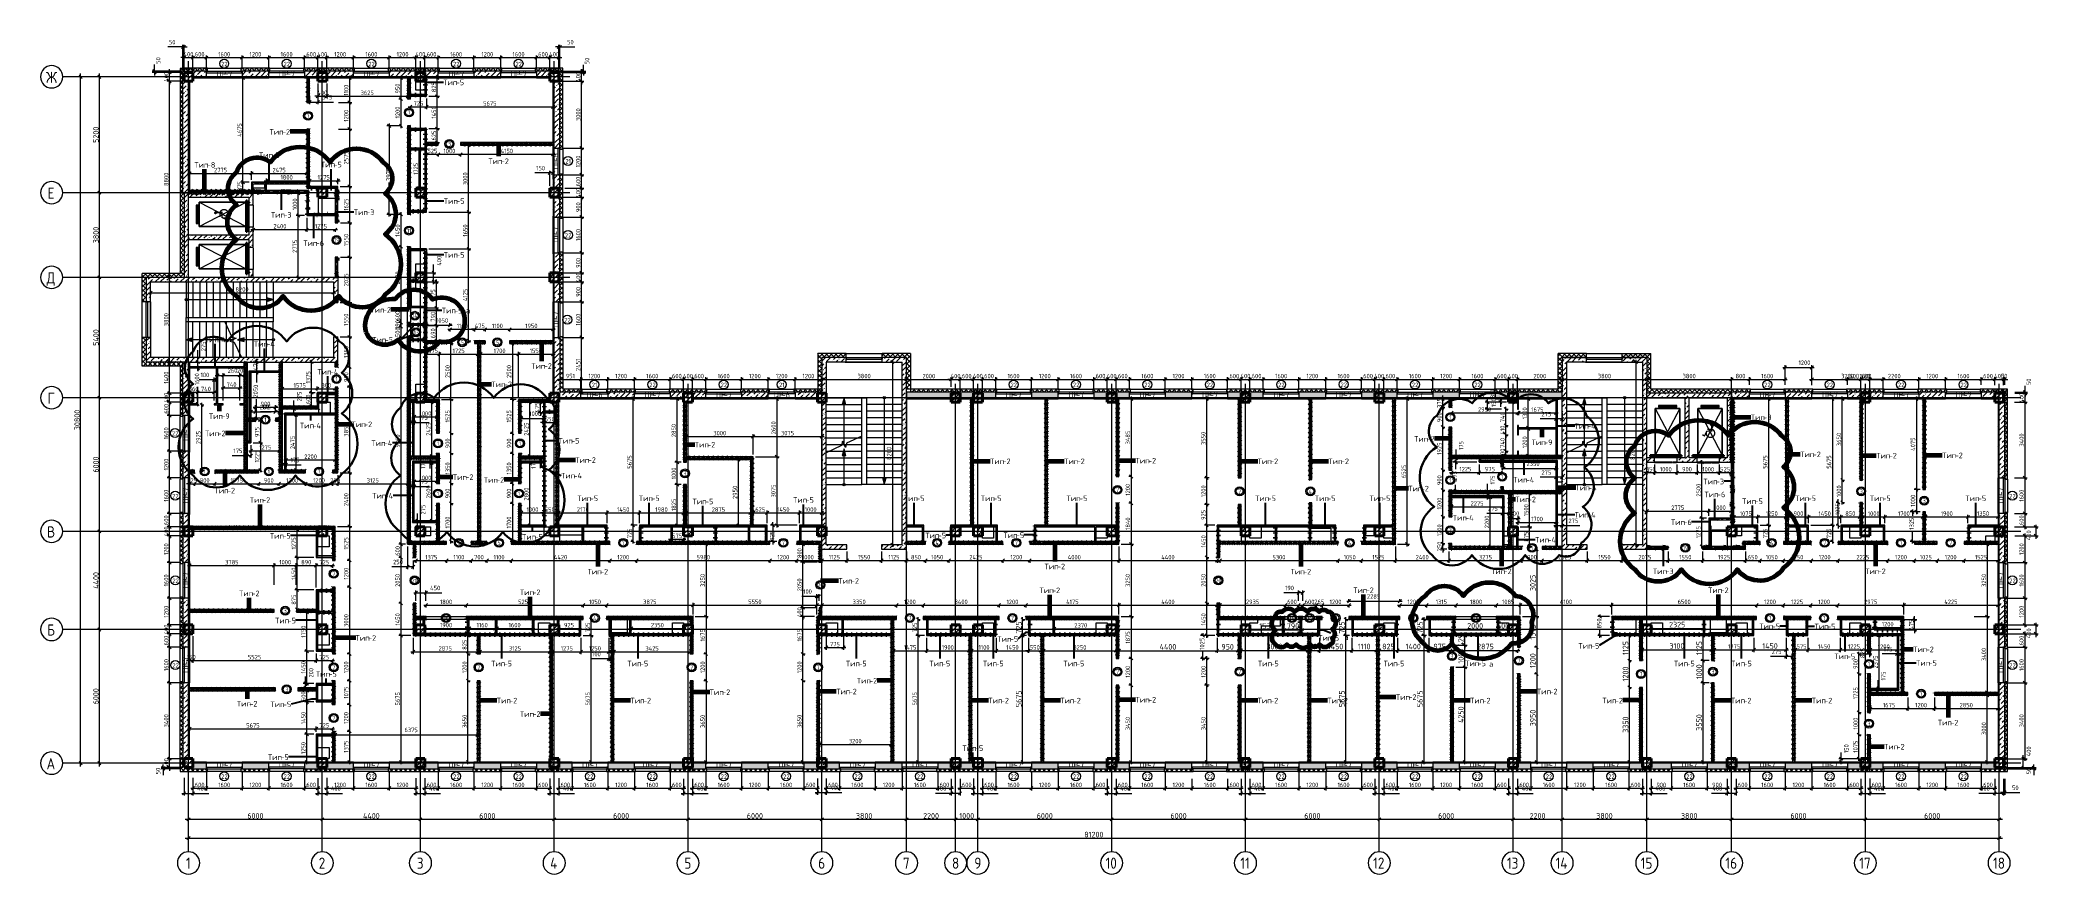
# Model space of a CAD drawing. Header units: millimetres. Extents: x -60946 to 138510, y -262288 to 24501.
# Drawn here: x -26253 to 63353, y -162572 to -125138 of the extents above; entities that cross this region are included whole.
import ezdxf

# ---------------------------------------------------------------- set-up
doc = ezdxf.new("R2010")
doc.units = ezdxf.units.MM
for name, pattern in [('ADSK_Линия сетки', [25, 20, -2.5, 0, -2.5]), ('ADSK_Невидимые', [5, 3, -2]), ('ADSK_Штриховая_ш2 п1_5', [4.5, 3, -1.5])]:
    doc.linetypes.add(name, pattern=pattern)
for name, color, linetype, lineweight in [('0) 1 вып перегородка', 7, 'Continuous', 60), ('1) 2 вып перегородка', 7, 'Continuous', 60), ('2)Тип-2', 3, 'Continuous', 60), ('2)Тип-3', 7, 'Continuous', 60), ('2)Тип-5', 1, 'Continuous', 60), ('_ Окна', 7, 'Continuous', 18), ('Двери', 7, 'Continuous', 9), ('Лестницы', 7, 'Continuous', 9), ('Марки', 7, 'Continuous', 20), ('Марки дверей', 7, 'Continuous', 20), ('Марки окон', 7, 'Continuous', 20), ('Несущие колонны', 7, 'Continuous', 18), ('Обобщенные модели', 7, 'ADSK_Невидимые', 18), ('Оборудование', 7, 'Continuous', 18), ('Окна', 7, 'Continuous', 9), ('Оси', 7, 'Continuous', 9), ('Перекрытие', 7, 'Continuous', 18), ('Размеры', 7, 'Continuous', 9), ('Стены внутренние', 7, 'Continuous', 18), ('Стены наружные', 7, 'Continuous', 18), ('Стены штриховка', 7, 'Continuous', 9), ('Стрелки вверх', 7, 'Continuous', 18), ('Узлы', 7, 'Continuous', 18)]:
    doc.layers.add(name, color=color, linetype=linetype, lineweight=lineweight)
doc.layers.add('2)Тип-4', color=7, linetype='Continuous', lineweight=30, true_color=0x0080c0)
doc.styles.add('GOST Common', font='', dxfattribs={"width": 0.9, "height": 500})
doc.styles.add('GOST Common_2', font='', dxfattribs={"width": 0.9, "height": 250})
doc.styles.add('GOST Common_3', font='', dxfattribs={"width": 0.9, "height": 200})
doc.styles.add('GOST Common_4', font='', dxfattribs={"height": 250})
doc.styles.add('GOST Common_B', font='', dxfattribs={"width": 0.8, "height": 200})
doc.styles.get('GOST Common').set_extended_font_data('GOST Common')
doc.styles.get('GOST Common_2').set_extended_font_data('GOST Common')
doc.styles.get('GOST Common_3').set_extended_font_data('GOST Common')
doc.styles.get('GOST Common_4').set_extended_font_data('GOST Common')
doc.styles.get('GOST Common_B').set_extended_font_data('GOST Common', bold=True)
doc.dimstyles.new('ADSK_Основной_2_0', dxfattribs={"dimscale": 304.8, "dimtxt": 201.142999, "dimasz": 0.463911, "dimexe": 0.328084, "dimexo": 0.328084, "dimgap": 0.164042, "dimtad": 1, "dimdec": 3, "dimrnd": 0.001, "dimdsep": 46, "dimtxsty": 'GOST Common_3', "dimblk1": 'OBLIQUE', "dimblk2": 'OBLIQUE', "dimsah": 1, "dimcen": 0.09, "dimdle": 0.328084, "dimazin": 2, "dimtfac": 1, "dimtdec": 4, "dimtix": 1, "dimtmove": 0, "dimatfit": 3, "dimfxl": 1, "dimtvp": 1, "dimtolj": 1, "dimtzin": 0, "dimlwd": 20, "dimlwe": 20, "dimarcsym": 2})
doc.dimstyles.new('ADSK_Основной_2_0_1', dxfattribs={"dimscale": 304.8, "dimtxt": 201.142999, "dimasz": 0.463911, "dimexe": 0.328084, "dimexo": 0.328084, "dimgap": 0.164042, "dimtad": 1, "dimdec": 3, "dimrnd": 0.001, "dimdsep": 46, "dimtxsty": 'GOST Common_3', "dimblk1": 'OBLIQUE', "dimblk2": 'OBLIQUE', "dimsah": 1, "dimcen": 0.09, "dimdle": 0.328084, "dimazin": 2, "dimtfac": 1, "dimtdec": 4, "dimtix": 1, "dimtmove": 1, "dimatfit": 3, "dimfxl": 1, "dimtvp": 1, "dimtolj": 1, "dimtzin": 0, "dimlwd": 20, "dimlwe": 20, "dimarcsym": 2})
doc.dimstyles.new('ADSK_Основной_2_0_2', dxfattribs={"dimscale": 304.8, "dimtxt": 201.142999, "dimasz": 0.463911, "dimexe": 0.328084, "dimexo": 0.328084, "dimgap": 0.164042, "dimtad": 1, "dimdec": 3, "dimrnd": 0.001, "dimdsep": 46, "dimtxsty": 'GOST Common_3', "dimblk1": 'OBLIQUE', "dimblk2": 'OBLIQUE', "dimsah": 1, "dimcen": 0.09, "dimdle": 0.328084, "dimazin": 2, "dimtfac": 1, "dimtdec": 4, "dimtix": 1, "dimtmove": 0, "dimatfit": 3, "dimfxl": 1, "dimtvp": 1, "dimtolj": 1, "dimtzin": 0, "dimlwd": 20, "dimlwe": 20, "dimarcsym": 2})
doc.dimstyles.new('ADSK_Основной_2_0_3', dxfattribs={"dimscale": 304.8, "dimtxt": 201.142999, "dimasz": 0.463911, "dimexe": 0.328084, "dimexo": 0.328084, "dimgap": 0.164042, "dimtad": 1, "dimdec": 3, "dimrnd": 0.001, "dimdsep": 46, "dimtxsty": 'GOST Common_2', "dimblk1": 'OBLIQUE', "dimblk2": 'OBLIQUE', "dimsah": 1, "dimcen": 0.09, "dimdle": 0.328084, "dimazin": 2, "dimtfac": 1, "dimtdec": 4, "dimtix": 1, "dimtmove": 0, "dimatfit": 3, "dimfxl": 1, "dimtvp": 1, "dimtolj": 1, "dimtzin": 0, "dimlwd": 20, "dimlwe": 20, "dimarcsym": 2})
doc.dimstyles.new('ADSK_Основной_2_5_мм', dxfattribs={"dimscale": 304.8, "dimtxt": 251.428749, "dimasz": 0.463911, "dimexe": 0.492126, "dimexo": 0.984252, "dimgap": 0.098425, "dimtad": 1, "dimrnd": 0.01, "dimdsep": 46, "dimtxsty": 'GOST Common_2', "dimblk1": 'OBLIQUE', "dimblk2": 'OBLIQUE', "dimsah": 1, "dimcen": 0.09, "dimdle": 0.492126, "dimazin": 2, "dimtfac": 1, "dimtdec": 4, "dimtix": 1, "dimtmove": 0, "dimatfit": 3, "dimfxl": 1, "dimtvp": 1, "dimtolj": 1, "dimtzin": 0, "dimlwd": 20, "dimlwe": 20, "dimarcsym": 2})
pattern_1 = [(45, (9.36, -150597.75), (-224.5064, 224.5064), []), (45, (233.87, -150597.75), (-224.5064, 224.5064), [396.875, -79.375, 3.353, -76.022])]
pattern_2 = [(45, (9.36, -150597.75), (84.18955, 308.69595), [396.875, -79.375, 3.353, -76.022])]
pattern_3 = [(45, (9.36, -150597.75), (84.19025, 308.69666), [396.875, -79.375, 3.353, -76.022])]
pattern_4 = [(45, (9.36, -150597.75), (-106.06602, 106.06602), []), (135, (9.36, -150597.75), (-106.06602, -106.06602), [])]
pattern_5 = [(306.87, (280.23, -149839.33), (1354.3306, -1354.3252), [67.716, -6703.924]), (333.435, (253.14, -149825.8), (1354.328, 0.001), [30.284, -2998.086]), (345.964, (198.97, -149812.24), (1354.328, 0.006), [55.84, -5528.197]), (206.565, (226.05, -150245.6), (-1354.3294, -1354.327), [30.284, -2998.086]), (206.565, (280.2, -150218.54), (-1354.3294, -1354.327), [60.567, -2967.802]), (225, (307.3, -150191.5), (1e-13, -1354.329), [38.306, -1877.003]), (270, (307.3, -150164.4), (1354.328, 8e-14), [27.087, -1327.24]), (288.435, (293.77, -150123.74), (1354.3304, -2708.655), [42.828, -4239.934]), (315, (266.7, -150096.65), (1354.329, 0), [38.306, -1877.003]), (348.69, (198.97, -150083.1), (1354.3282, -0.0012), [69.057, -6836.687]), (116.565, (347.94, -149947.7), (-1354.327, 1354.3294), [60.567, -2967.802]), (90, (348, -149988.3), (-1354.328, 8e-14), [40.63, -1313.698]), (63.435, (320.86, -150042.5), (-0.001, 1354.328), [60.567, -2967.802]), (26.565, (266.7, -150069.56), (1354.3294, 1354.327), [60.567, -2967.802]), (11.31, (198.97, -150083.1), (5417.3103, 1354.3348), [69.057, -6836.687]), (0, (117.7, -150083.1), (0, 1354.328), [81.26, -1273.068]), (26.565, (388.6, -149947.7), (1354.3294, 1354.327), [60.567, -2967.802]), (45, (361.5, -149974.8), (0, 1354.329), [38.306, -1877.003]), (63.435, (334.4, -150028.93), (-0.001, 1354.328), [60.567, -2967.802]), (75.964, (320.86, -150083.1), (-0.006, 1354.328), [55.84, -5528.197]), (90, (320.9, -150137.3), (-1354.328, 8e-14), [54.173, -1300.155]), (104.036, (334.4, -150191.45), (-1354.3109, 4062.9895), [55.84, -5528.197]), (135, (361.5, -150218.5), (-1354.329, 1e-13), [38.306, -1877.003]), (153.435, (415.66, -150245.6), (-1354.328, -0.001), [60.567, -2967.802]), (288.435, (578.2, -149690.35), (1354.3304, -2708.655), [42.828, -4239.934]), (296.565, (564.64, -149663.26), (1354.327, -1354.3294), [30.284, -2998.086]), (315, (551.1, -149649.7), (1354.329, 0), [19.153, -1896.156]), (0, (537.5, -149649.7), (0, 1354.328), [13.543, -1340.785]), (18.435, (496.9, -149663.26), (2708.655, 1354.3304), [42.828, -4239.934]), (26.565, (469.83, -149676.8), (1354.3294, 1354.327), [30.284, -2998.086]), (71.565, (456.3, -149717.44), (0.0012, 1354.3276), [42.828, -4239.934]), (90, (456.3, -149785.2), (-1354.328, 8e-14), [67.716, -1286.612]), (135, (253.1, -149690.35), (-1354.329, 1e-13), [19.153, -1896.156]), (123.69, (280.23, -149730.98), (-1354.3264, 1354.3296), [48.83, -4834.268]), (90, (280.2, -149758), (-1354.328, 8e-14), [27.087, -1327.24]), (63.435, (266.7, -149785.15), (-0.001, 1354.328), [30.284, -2998.086]), (18.435, (226.05, -149798.7), (2708.655, 1354.3304), [42.828, -4239.934]), (0, (158.3, -149798.7), (0, 1354.328), [67.716, -1286.612]), (326.31, (117.7, -149771.6), (2708.6576, -1354.3248), [48.83, -4834.268]), (0, (117.7, -149812.2), (0, 1354.328), [81.26, -1273.068]), (14.036, (63.53, -149825.8), (4062.9895, 1354.3109), [55.84, -5528.197]), (30.964, (-4.18, -149866.41), (4062.9726, 2708.673), [78.97, -7818.05]), (45, (-44.8, -149907), (0, 1354.329), [57.46, -1857.85]), (71.565, (-58.35, -149947.67), (0.0012, 1354.3276), [42.828, -4239.934]), (90, (-58.4, -149988.3), (-1354.328, 8e-14), [40.63, -1313.698]), (108.435, (-44.8, -150028.93), (-1354.3304, 2708.655), [42.828, -4239.934]), (108.435, (-31.27, -150069.56), (-1354.3304, 2708.655), [42.828, -4239.934]), (165.964, (22.9, -150083.1), (-1354.328, -0.006), [55.84, -5528.197]), (180, (117.7, -150083.1), (-2e-13, -1354.328), [94.803, -1259.525]), (303.69, (632.35, -149297.6), (1354.3264, -1354.3296), [48.83, -4834.268]), (326.31, (591.72, -149270.5), (2708.6576, -1354.3248), [48.83, -4834.268]), (0, (551.1, -149270.5), (0, 1354.328), [40.63, -1313.698]), (14.036, (496.92, -149284.05), (4062.9895, 1354.3109), [55.84, -5528.197]), (33.69, (456.3, -149311.14), (1354.3296, 1354.3264), [48.83, -4834.268]), (56.31, (429.2, -149351.77), (1354.3248, 2708.6576), [48.83, -4834.268]), (75.964, (415.66, -149405.94), (-0.006, 1354.328), [55.84, -5528.197]), (104.036, (429.2, -149460.1), (-1354.3109, 4062.9895), [55.84, -5528.197]), (135, (442.7, -149473.7), (-1354.329, 1e-13), [19.153, -1896.156]), (168.69, (510.46, -149487.2), (-1354.3282, 0.0012), [69.057, -6836.687]), (161.565, (347.94, -149446.57), (-1354.3276, 0.0012), [42.828, -4239.934]), (180, (375, -149446.6), (-2e-13, -1354.328), [27.087, -1327.24]), (206.565, (402.1, -149433), (-1354.3294, -1354.327), [30.284, -2998.086]), (243.435, (415.66, -149405.94), (0.001, -1354.328), [30.284, -2998.086]), (161.565, (402.1, -149135.08), (-1354.3276, 0.0012), [42.828, -4239.934]), (123.69, (429.2, -149175.7), (-1354.3264, 1354.3296), [48.83, -4834.268]), (101.31, (442.75, -149243.42), (-1354.3348, 5417.3103), [69.057, -6836.687]), (90, (442.7, -149311.1), (-1354.328, 8e-14), [67.716, -1286.612]), (71.565, (429.2, -149351.77), (0.0012, 1354.3276), [42.828, -4239.934]), (14.036, (456.3, -149148.62), (4062.9895, 1354.3109), [55.84, -5528.197]), (63.435, (442.75, -149175.7), (-0.001, 1354.328), [30.284, -2998.086]), (90, (442.7, -149229.9), (-1354.328, 8e-14), [54.173, -1300.155]), (135, (469.8, -149257), (-1354.329, 1e-13), [38.306, -1877.003]), (165.964, (524, -149270.5), (-1354.328, -0.006), [55.84, -5528.197]), (180, (591.7, -149270.5), (-2e-13, -1354.328), [67.716, -1286.612]), (206.565, (618.8, -149256.97), (-1354.3294, -1354.327), [30.284, -2998.086]), (243.435, (632.35, -149229.9), (0.001, -1354.328), [30.284, -2998.086]), (270, (632.4, -149202.8), (1354.328, 8e-14), [27.087, -1327.24]), (315, (591.7, -149162.2), (1354.329, 0), [57.46, -1857.85]), (341.565, (510.46, -149135.08), (1354.3276, -0.0012), [85.655, -4197.106]), (270, (673, -149378.9), (1354.328, 8e-14), [27.087, -1327.24]), (288.435, (659.44, -149338.23), (1354.3304, -2708.655), [42.828, -4239.934]), (26.565, (307.3, -149148.6), (1354.3294, 1354.327), [60.567, -2967.802]), (45, (280.2, -149175.7), (0, 1354.329), [38.306, -1877.003]), (78.69, (266.68, -149243.42), (0.0012, 1354.3282), [69.057, -6836.687]), (90, (266.7, -149311.1), (-1354.328, 8e-14), [67.716, -1286.612]), (90, (266.7, -149351.8), (-1354.328, 8e-14), [40.63, -1313.698]), (108.435, (280.23, -149392.4), (-1354.3304, 2708.655), [42.828, -4239.934]), (123.69, (307.3, -149433.03), (-1354.3264, 1354.3296), [48.83, -4834.268]), (168.69, (510.46, -149487.2), (-1354.3282, 0.0012), [69.057, -6836.687]), (180, (564.6, -149487.2), (-2e-13, -1354.328), [54.173, -1300.155]), (198.435, (605.27, -149473.66), (-2708.655, -1354.3304), [42.828, -4239.934]), (225, (645.9, -149433), (1e-13, -1354.329), [57.46, -1857.85]), (225, (673, -149405.9), (1e-13, -1354.329), [38.306, -1877.003]), (168.69, (334.4, -149676.8), (-1354.3282, 0.0012), [69.057, -6836.687]), (180, (388.6, -149676.8), (-2e-13, -1354.328), [54.173, -1300.155]), (188.13, (483.38, -149663.26), (-8125.9706, -1354.3136), [95.765, -9480.78]), (225, (524, -149622.6), (1e-13, -1354.329), [57.46, -1857.85]), (270, (524, -149582), (1354.328, 8e-14), [40.63, -1313.698]), (288.435, (510.46, -149541.37), (1354.3304, -2708.655), [42.828, -4239.934]), (315, (456.3, -149487.2), (1354.329, 0), [76.612, -1838.697]), (341.565, (415.66, -149473.66), (1354.3276, -0.0012), [42.828, -4239.934]), (345.964, (361.5, -149460.1), (1354.328, 0.006), [55.84, -5528.197]), (0, (307.3, -149460.1), (0, 1354.328), [54.173, -1300.155]), (18.435, (266.7, -149473.66), (2708.655, 1354.3304), [42.828, -4239.934]), (33.69, (226.05, -149500.74), (1354.3296, 1354.3264), [48.83, -4834.268]), (45, (199, -149527.8), (0, 1354.329), [38.306, -1877.003]), (90, (199, -149582), (-1354.328, 8e-14), [54.173, -1300.155]), (108.435, (212.5, -149622.63), (-1354.3304, 2708.655), [42.828, -4239.934]), (116.565, (226.05, -149649.7), (-1354.327, 1354.3294), [30.284, -2998.086]), (161.565, (266.7, -149663.26), (-1354.3276, 0.0012), [42.828, -4239.934]), (291.801, (659.44, -150326.88), (1354.3084, -2708.666), [72.933, -7220.347]), (270, (659.4, -150272.7), (1354.328, 8e-14), [54.173, -1300.155]), (251.565, (673, -150232.1), (-0.0012, -1354.3276), [42.828, -4239.934]), (213.69, (713.6, -150205), (-1354.3296, -1354.3264), [48.83, -4834.268]), (198.435, (754.24, -150191.45), (-2708.655, -1354.3304), [42.828, -4239.934]), (180, (822, -150191.5), (-2e-13, -1354.328), [67.716, -1286.612]), (153.435, (876.13, -150218.54), (-1354.328, -0.001), [60.567, -2967.802]), (135, (903.2, -150245.6), (-1354.329, 1e-13), [38.306, -1877.003]), (135, (943.8, -150286.3), (-1354.329, 1e-13), [57.46, -1857.85]), (104.036, (957.4, -150340.43), (-1354.3109, 4062.9895), [55.84, -5528.197]), (90, (957.4, -150394.6), (-1354.328, 8e-14), [54.173, -1300.155]), (63.435, (930.3, -150448.8), (-0.001, 1354.328), [60.567, -2967.802]), (14.036, (876.13, -150462.32), (4062.9895, 1354.3109), [55.84, -5528.197]), (0, (808.4, -150462.3), (0, 1354.328), [67.716, -1286.612]), (348.69, (740.7, -150448.77), (1354.3282, -0.0012), [69.057, -6836.687]), (326.31, (700.07, -150421.7), (2708.6576, -1354.3248), [48.83, -4834.268]), (296.565, (686.5, -150394.6), (1354.327, -1354.3294), [30.284, -2998.086]), (45, (591.7, -149649.7), (0, 1354.329), [19.153, -1896.156]), (0, (564.6, -149649.7), (0, 1354.328), [27.087, -1327.24]), (315, (537.55, -149622.6), (1354.329, 0), [38.306, -1877.003]), (281.31, (524, -149554.92), (1354.3348, -5417.3103), [69.057, -6836.687]), (0, (551.1, -149500.7), (0, 1354.328), [40.63, -1313.698]), (45, (524, -149527.8), (0, 1354.329), [38.306, -1877.003]), (90, (524, -149554.9), (-1354.328, 8e-14), [27.087, -1327.24]), (135, (280.2, -149419.5), (-1354.329, 1e-13), [38.306, -1877.003]), (90, (280.2, -149446.6), (-1354.328, 8e-14), [27.087, -1327.24]), (63.435, (266.7, -149473.66), (-0.001, 1354.328), [30.284, -2998.086]), (18.435, (226.05, -149487.2), (2708.655, 1354.3304), [42.828, -4239.934]), (0, (185.4, -149487.2), (0, 1354.328), [40.63, -1313.698]), (0, (1065.7, -149920.6), (0, 1354.328), [13.543, -1340.785]), (333.435, (1038.65, -149907.04), (1354.328, 0.001), [30.284, -2998.086]), (333.435, (1011.56, -149893.5), (1354.328, 0.001), [30.284, -2998.086]), (296.565, (998, -149866.4), (1354.327, -1354.3294), [30.284, -2998.086]), (270, (998, -149839.3), (1354.328, 8e-14), [27.087, -1327.24]), (251.565, (1011.56, -149798.7), (-0.0012, -1354.3276), [42.828, -4239.934]), (225, (1025.1, -149785.2), (1e-13, -1354.329), [19.153, -1896.156]), (180, (1038.7, -149785.2), (-2e-13, -1354.328), [13.543, -1340.785]), (45, (1011.6, -149731), (0, 1354.329), [38.306, -1877.003]), (0, (984.5, -149731), (0, 1354.328), [27.087, -1327.24]), (341.565, (849.04, -149690.35), (1354.3276, -0.0012), [42.828, -4239.934]), (315, (822, -149663.3), (1354.329, 0), [38.306, -1877.003]), (270, (822, -149636.2), (1354.328, 8e-14), [27.087, -1327.24]), (243.435, (835.5, -149609.1), (0.001, -1354.328), [30.284, -2998.086]), (153.435, (727.16, -149622.63), (-1354.328, -0.001), [30.284, -2998.086]), (146.31, (767.8, -149649.72), (-2708.6576, 1354.3248), [48.83, -4834.268]), (90, (767.8, -149676.8), (-1354.328, 8e-14), [27.087, -1327.24]), (63.435, (754.24, -149703.9), (-0.001, 1354.328), [30.284, -2998.086]), (45, (740.7, -149717.4), (0, 1354.329), [19.153, -1896.156]), (18.435, (632.35, -149758.07), (2708.655, 1354.3304), [42.828, -4239.934]), (333.435, (605.27, -149744.5), (1354.328, 0.001), [30.284, -2998.086]), (296.565, (591.7, -149717.44), (1354.327, -1354.3294), [30.284, -2998.086]), (180, (578.2, -149934.1), (-2e-13, -1354.328), [27.087, -1327.24]), (206.565, (605.27, -149920.6), (-1354.3294, -1354.327), [30.284, -2998.086]), (251.565, (618.8, -149879.96), (-0.0012, -1354.3276), [42.828, -4239.934]), (270, (618.8, -149825.8), (1354.328, 8e-14), [54.173, -1300.155]), (116.565, (862.6, -150042.5), (-1354.327, 1354.3294), [30.284, -2998.086]), (104.036, (876.13, -150096.65), (-1354.3109, 4062.9895), [55.84, -5528.197]), (90, (876.1, -150137.3), (-1354.328, 8e-14), [40.63, -1313.698]), (45, (849, -150164.4), (0, 1354.329), [38.306, -1877.003]), (18.435, (808.4, -150177.9), (2708.655, 1354.3304), [42.828, -4239.934]), (0, (754.2, -150177.9), (0, 1354.328), [54.173, -1300.155]), (333.435, (727.16, -150164.37), (1354.328, 0.001), [30.284, -2998.086]), (0, (998, -150326.9), (0, 1354.328), [13.543, -1340.785]), (26.565, (970.93, -150340.4), (1354.3294, 1354.327), [30.284, -2998.086]), (63.435, (957.4, -150367.5), (-0.001, 1354.328), [30.284, -2998.086]), (90, (957.4, -150394.6), (-1354.328, 8e-14), [27.087, -1327.24]), (90, (957.4, -150435.2), (-1354.328, 8e-14), [40.63, -1313.698]), (116.565, (970.93, -150462.3), (-1354.327, 1354.3294), [30.284, -2998.086]), (123.69, (727.16, -150462.3), (-1354.3264, 1354.3296), [48.83, -4834.268]), (90, (727.2, -150475.9), (-1354.328, 8e-14), [13.543, -1340.785]), (168.69, (727.16, -149988.3), (-1354.3282, 0.0012), [69.057, -6836.687]), (189.462, (808.42, -149974.76), (-6771.6479, -1354.2898), [82.38, -8155.675]), (198.435, (889.67, -149947.67), (-2708.655, -1354.3304), [85.655, -4197.106]), (210.964, (957.4, -149907.04), (-4062.9726, -2708.673), [78.97, -7818.05]), (233.13, (998.02, -149852.87), (-2708.663, -4062.9796), [67.716, -6703.924]), (270, (998, -149771.6), (1354.328, 8e-14), [81.26, -1273.068]), (288.435, (984.48, -149731), (1354.3304, -2708.655), [42.828, -4239.934]), (333.435, (930.3, -149703.9), (1354.328, 0.001), [60.567, -2967.802]), (0, (835.5, -149703.9), (0, 1354.328), [94.803, -1259.525]), (8.13, (740.7, -149717.44), (8125.9706, 1354.3136), [95.765, -9480.78]), (21.801, (672.98, -149744.52), (2708.666, 1354.3084), [72.933, -7220.347]), (45, (632.4, -149785.2), (0, 1354.329), [57.46, -1857.85]), (78.69, (618.8, -149852.87), (0.0012, 1354.3282), [69.057, -6836.687]), (90, (618.8, -149907), (-1354.328, 8e-14), [54.173, -1300.155]), (108.435, (632.35, -149947.67), (-1354.3304, 2708.655), [42.828, -4239.934]), (135, (659.4, -149974.8), (-1354.329, 1e-13), [38.306, -1877.003]), (180, (483.4, -149920.6), (-2e-13, -1354.328), [40.63, -1313.698]), (167.471, (605.27, -149947.67), (-6771.635, 1354.35114), [124.863, -12361.424]), (143.13, (659.44, -149988.3), (-4062.9796, 2708.663), [67.716, -6703.924]), (135, (673, -150001.8), (-1354.329, 1e-13), [19.153, -1896.156]), (111.801, (700.07, -150069.56), (-1354.3084, 2708.666), [72.933, -7220.347]), (90, (700.1, -150123.7), (-1354.328, 8e-14), [54.173, -1300.155]), (90, (700.1, -150177.9), (-1354.328, 8e-14), [54.173, -1300.155]), (71.565, (686.53, -150218.54), (0.0012, 1354.3276), [42.828, -4239.934]), (33.69, (645.9, -150245.63), (1354.3296, 1354.3264), [48.83, -4834.268]), (14.036, (591.72, -150259.17), (4062.9895, 1354.3109), [55.84, -5528.197]), (0, (524, -150259.2), (0, 1354.328), [67.716, -1286.612]), (352.875, (415.66, -150245.63), (1354.3283, 0.00063), [109.19, -10809.752]), (270, (1255.3, -149690.4), (1354.328, 8e-14), [40.63, -1313.698]), (288.435, (1241.8, -149649.7), (1354.3304, -2708.655), [42.828, -4239.934]), (303.69, (1214.7, -149609.1), (1354.3264, -1354.3296), [48.83, -4834.268]), (315, (1187.6, -149582), (1354.329, 0), [38.306, -1877.003]), (0, (1133.5, -149582), (0, 1354.328), [54.173, -1300.155]), (14.036, (1079.28, -149595.55), (4062.9895, 1354.3109), [55.84, -5528.197]), (56.31, (1052.2, -149636.18), (1354.3248, 2708.6576), [48.83, -4834.268]), (75.964, (1038.65, -149690.35), (-0.006, 1354.328), [55.84, -5528.197]), (270, (1038.7, -149636.2), (1354.328, 8e-14), [40.63, -1313.698]), (284.036, (1025.1, -149582), (1354.3109, -4062.9895), [55.84, -5528.197]), (303.69, (998.02, -149541.37), (1354.3264, -1354.3296), [48.83, -4834.268]), (333.435, (970.93, -149527.83), (1354.328, 0.001), [30.284, -2998.086]), (0, (930.3, -149527.8), (0, 1354.328), [40.63, -1313.698]), (18.435, (889.67, -149541.37), (2708.655, 1354.3304), [42.828, -4239.934]), (45, (862.6, -149568.5), (0, 1354.329), [38.306, -1877.003]), (236.31, (889.67, -149514.3), (-1354.3248, -2708.6576), [48.83, -4834.268]), (270, (889.7, -149473.7), (1354.328, 8e-14), [40.63, -1313.698]), (270, (889.7, -149446.6), (1354.328, 8e-14), [27.087, -1327.24]), (303.69, (862.6, -149405.94), (1354.3264, -1354.3296), [48.83, -4834.268]), (333.435, (835.5, -149392.4), (1354.328, 0.001), [30.284, -2998.086]), (0, (781.3, -149392.4), (0, 1354.328), [54.173, -1300.155]), (14.036, (727.16, -149405.94), (4062.9895, 1354.3109), [55.84, -5528.197]), (210.964, (970.93, -149284.05), (-4062.9726, -2708.673), [78.97, -7818.05]), (201.801, (1038.65, -149256.97), (-2708.666, -1354.3084), [72.933, -7220.347]), (180, (1079.3, -149257), (-2e-13, -1354.328), [40.63, -1313.698]), (173.66, (1201.17, -149270.51), (-1354.3285, -0.00497), [122.64, -12141.322]), (161.565, (1241.8, -149284.05), (-1354.3276, 0.0012), [42.828, -4239.934]), (116.565, (1268.9, -149338.2), (-1354.327, 1354.3294), [60.567, -2967.802]), (111.801, (1295.97, -149405.94), (-1354.3084, 2708.666), [72.933, -7220.347]), (104.036, (1309.52, -149460.1), (-1354.3109, 4062.9895), [55.84, -5528.197]), (90, (1309.5, -149500.7), (-1354.328, 8e-14), [40.63, -1313.698]), (45, (1255.3, -149554.9), (0, 1354.329), [76.612, -1838.697]), (0, (1187.6, -149554.9), (0, 1354.328), [67.716, -1286.612]), (352.875, (1079.28, -149541.37), (1354.3283, 0.00063), [109.19, -10809.752]), (344.055, (984.48, -149514.29), (5417.32154, -1354.2909), [98.597, -9761.06]), (321.34, (916.76, -149460.11), (5417.2981, -4063.00255), [86.72, -8585.21]), (296.565, (889.7, -149405.94), (1354.327, -1354.3294), [60.567, -2967.802]), (270, (889.7, -149365.3), (1354.328, 8e-14), [40.63, -1313.698]), (251.565, (903.2, -149324.7), (-0.0012, -1354.3276), [42.828, -4239.934]), (116.565, (334.4, -149893.5), (-1354.327, 1354.3294), [60.567, -2967.802]), (146.31, (375.03, -149920.6), (-2708.6576, 1354.3248), [48.83, -4834.268]), (180, (415.7, -149920.6), (-2e-13, -1354.328), [40.63, -1313.698]), (198.435, (456.3, -149907.04), (-2708.655, -1354.3304), [42.828, -4239.934]), (243.435, (469.83, -149879.96), (0.001, -1354.328), [30.284, -2998.086]), (281.31, (456.3, -149812.24), (1354.3348, -5417.3103), [69.057, -6836.687]), (296.565, (578.2, -150489.4), (1354.327, -1354.3294), [30.284, -2998.086]), (315, (551.1, -150462.3), (1354.329, 0), [38.306, -1877.003]), (333.435, (524, -150448.8), (1354.328, 0.001), [30.284, -2998.086]), (315, (510.5, -150435.2), (1354.329, 0), [19.153, -1896.156]), (288.435, (605.27, -149785.15), (1354.3304, -2708.655), [42.828, -4239.934]), (284.036, (591.72, -149730.98), (1354.3109, -4062.9895), [55.84, -5528.197]), (90, (456.3, -149785.2), (-1354.328, 8e-14), [54.173, -1300.155]), (101.31, (469.83, -149852.87), (-1354.3348, 5417.3103), [69.057, -6836.687]), (123.69, (496.92, -149893.5), (-1354.3264, 1354.3296), [48.83, -4834.268]), (135, (524, -149920.6), (-1354.329, 1e-13), [38.306, -1877.003]), (153.435, (551.1, -149934.1), (-1354.328, -0.001), [30.284, -2998.086]), (270, (483.4, -150313.3), (1354.328, 8e-14), [54.173, -1300.155]), (270, (483.4, -150286.3), (1354.328, 8e-14), [27.087, -1327.24]), (315, (456.3, -150259.2), (1354.329, 0), [38.306, -1877.003]), (341.565, (415.66, -150245.63), (1354.3276, -0.0012), [42.828, -4239.934]), (18.435, (375.03, -150259.17), (2708.655, 1354.3304), [42.828, -4239.934]), (26.565, (347.94, -150272.7), (1354.3294, 1354.327), [30.284, -2998.086]), (63.435, (334.4, -150299.8), (-0.001, 1354.328), [30.284, -2998.086]), (90, (334.4, -150313.3), (-1354.328, 8e-14), [13.543, -1340.785]), (101.31, (347.94, -150381.06), (-1354.3348, 5417.3103), [69.057, -6836.687]), (90, (348, -150435.2), (-1354.328, 8e-14), [54.173, -1300.155]), (116.565, (361.5, -150462.3), (-1354.327, 1354.3294), [30.284, -2998.086]), (165.964, (415.66, -150475.86), (-1354.328, -0.006), [55.84, -5528.197]), (180, (442.7, -150475.9), (-2e-13, -1354.328), [27.087, -1327.24]), (213.69, (483.38, -150448.77), (-1354.3296, -1354.3264), [48.83, -4834.268]), (225, (496.9, -150435.2), (1e-13, -1354.329), [19.153, -1896.156]), (270, (496.9, -150408.1), (1354.328, 8e-14), [27.087, -1327.24]), (288.435, (483.38, -150367.5), (1354.3304, -2708.655), [42.828, -4239.934]), (270, (253.1, -149189.2), (1354.328, 8e-14), [67.716, -1286.612]), (315, (239.6, -149175.7), (1354.329, 0), [19.153, -1896.156]), (0, (226, -149175.7), (0, 1354.328), [13.543, -1340.785]), (26.565, (198.97, -149189.25), (1354.3294, 1354.327), [30.284, -2998.086]), (45, (185.4, -149202.8), (0, 1354.329), [19.153, -1896.156]), (71.565, (171.9, -149243.42), (0.0012, 1354.3276), [42.828, -4239.934]), (90, (144.8, -149338.2), (-1354.328, 8e-14), [27.087, -1327.24]), (116.565, (158.34, -149365.3), (-1354.327, 1354.3294), [30.284, -2998.086]), (153.435, (185.4, -149378.86), (-1354.328, -0.001), [30.284, -2998.086]), (180, (199, -149378.9), (-2e-13, -1354.328), [13.543, -1340.785]), (198.435, (239.6, -149365.3), (-2708.655, -1354.3304), [42.828, -4239.934]), (243.435, (253.14, -149338.2), (0.001, -1354.328), [30.284, -2998.086]), (251.565, (266.7, -149297.6), (-0.0012, -1354.3276), [42.828, -4239.934]), (288.435, (253.14, -149256.97), (1354.3304, -2708.655), [42.828, -4239.934]), (71.565, (158.34, -149284.05), (0.0012, 1354.3276), [42.828, -4239.934]), (180, (77.1, -149365.3), (-2e-13, -1354.328), [81.26, -1273.068]), (198.435, (117.7, -149351.77), (-2708.655, -1354.3304), [42.828, -4239.934]), (236.31, (144.8, -149311.14), (-1354.3248, -2708.6576), [48.83, -4834.268]), (243.435, (158.34, -149284.05), (0.001, -1354.328), [30.284, -2998.086]), (255.964, (171.88, -149229.88), (0.006, -1354.328), [55.84, -5528.197]), (270, (171.9, -149202.8), (1354.328, 8e-14), [27.087, -1327.24]), (303.69, (144.8, -149162.16), (1354.3264, -1354.3296), [48.83, -4834.268]), (326.31, (104.16, -149135.08), (2708.6576, -1354.3248), [48.83, -4834.268]), (341.565, (916.76, -150069.56), (1354.3276, -0.0012), [42.828, -4239.934]), (333.435, (889.7, -150056), (1354.328, 0.001), [30.284, -2998.086]), (71.565, (1092.82, -150435.23), (0.0012, 1354.3276), [42.828, -4239.934]), (63.435, (1079.3, -150462.3), (-0.001, 1354.328), [30.284, -2998.086]), (45, (1065.7, -150475.9), (0, 1354.329), [19.153, -1896.156]), (0, (1052.2, -150475.9), (0, 1354.328), [13.543, -1340.785]), (0, (1038.7, -150475.9), (0, 1354.328), [13.543, -1340.785]), (333.435, (1011.56, -150462.3), (1354.328, 0.001), [30.284, -2998.086]), (0, (971, -150462.3), (0, 1354.328), [40.63, -1313.698]), (153.435, (1038.65, -150340.4), (-1354.328, -0.001), [30.284, -2998.086]), (180, (1052.2, -150340.4), (-2e-13, -1354.328), [13.543, -1340.785]), (146.31, (1092.82, -150367.5), (-2708.6576, 1354.3248), [48.83, -4834.268]), (116.565, (1106.37, -150394.6), (-1354.327, 1354.3294), [30.284, -2998.086]), (251.565, (618.8, -149595.55), (-0.0012, -1354.3276), [42.828, -4239.934]), (270, (618.8, -149541.4), (1354.328, 8e-14), [54.173, -1300.155]), (303.69, (591.72, -149500.74), (1354.3264, -1354.3296), [48.83, -4834.268]), (180, (1025.1, -150083.1), (-2e-13, -1354.328), [67.716, -1286.612]), (191.31, (1092.82, -150069.56), (-5417.3103, -1354.3348), [69.057, -6836.687]), (216.87, (1147, -150028.93), (-1354.3252, -1354.3306), [67.716, -6703.924]), (270, (1147, -149988.3), (1354.328, 8e-14), [40.63, -1313.698]), (303.69, (1119.9, -149947.67), (1354.3264, -1354.3296), [48.83, -4834.268]), (338.199, (1052.2, -149920.59), (4062.9938, -1354.2994), [72.933, -7220.347]), (0, (984.5, -149920.6), (0, 1354.328), [67.716, -1286.612]), (14.036, (930.3, -149934.13), (4062.9895, 1354.3109), [55.84, -5528.197]), (33.69, (889.67, -149961.2), (1354.3296, 1354.3264), [48.83, -4834.268]), (71.565, (876.13, -150001.85), (0.0012, 1354.3276), [42.828, -4239.934]), (90, (876.1, -150029), (-1354.328, 8e-14), [27.087, -1327.24]), (116.565, (889.7, -150056), (-1354.327, 1354.3294), [30.284, -2998.086]), (180, (199, -150516.5), (-2e-13, -1354.328), [13.543, -1340.785]), (180, (212.5, -150516.5), (-2e-13, -1354.328), [13.543, -1340.785]), (194.036, (266.68, -150502.95), (-4062.9895, -1354.3109), [55.84, -5528.197]), (213.69, (307.3, -150475.86), (-1354.3296, -1354.3264), [48.83, -4834.268]), (243.435, (334.4, -150421.7), (0.001, -1354.328), [60.567, -2967.802]), (270, (334.4, -150340.4), (1354.328, 8e-14), [81.26, -1273.068]), (281.31, (320.86, -150272.7), (1354.3348, -5417.3103), [69.057, -6836.687]), (315, (293.8, -150245.6), (1354.329, 0), [38.306, -1877.003]), (0, (239.6, -150245.6), (0, 1354.328), [54.173, -1300.155]), (21.801, (171.88, -150272.7), (2708.666, 1354.3084), [72.933, -7220.347]), (53.13, (131.25, -150326.88), (2708.663, 4062.9796), [67.716, -6703.924]), (75.964, (117.7, -150381.06), (-0.006, 1354.328), [55.84, -5528.197]), (104.036, (131.25, -150435.23), (-1354.3109, 4062.9895), [55.84, -5528.197]), (108.435, (144.8, -150475.86), (-1354.3304, 2708.655), [42.828, -4239.934]), (135, (185.4, -150516.5), (-1354.329, 1e-13), [57.46, -1857.85]), (206.565, (1106.37, -149907.04), (-1354.3294, -1354.327), [30.284, -2998.086]), (243.435, (1119.9, -149879.96), (0.001, -1354.328), [30.284, -2998.086]), (284.036, (1106.37, -149825.8), (1354.3109, -4062.9895), [55.84, -5528.197]), (315, (1079.3, -149798.7), (1354.329, 0), [38.306, -1877.003]), (341.565, (1038.65, -149785.15), (1354.3276, -0.0012), [42.828, -4239.934]), (180, (740.7, -149392.4), (-2e-13, -1354.328), [13.543, -1340.785]), (180, (754.2, -149392.4), (-2e-13, -1354.328), [13.543, -1340.785]), (194.036, (808.4, -149378.86), (-4062.9895, -1354.3109), [55.84, -5528.197]), (213.69, (849.04, -149351.77), (-1354.3296, -1354.3264), [48.83, -4834.268]), (243.435, (876.13, -149297.6), (0.001, -1354.328), [60.567, -2967.802]), (270, (876.1, -149216.3), (1354.328, 8e-14), [81.26, -1273.068]), (281.31, (862.6, -149148.62), (1354.3348, -5417.3103), [69.057, -6836.687]), (315, (835.5, -149121.5), (1354.329, 0), [38.306, -1877.003]), (0, (781.3, -149121.5), (0, 1354.328), [54.173, -1300.155]), (21.801, (713.6, -149148.62), (2708.666, 1354.3084), [72.933, -7220.347]), (53.13, (672.98, -149202.8), (2708.663, 4062.9796), [67.716, -6703.924]), (75.964, (659.44, -149256.97), (-0.006, 1354.328), [55.84, -5528.197]), (104.036, (672.98, -149311.14), (-1354.3109, 4062.9895), [55.84, -5528.197]), (108.435, (686.53, -149351.77), (-1354.3304, 2708.655), [42.828, -4239.934]), (135, (727.2, -149392.4), (-1354.329, 1e-13), [57.46, -1857.85]), (180, (50, -150272.7), (-2e-13, -1354.328), [13.543, -1340.785]), (153.435, (77.1, -150286.26), (-1354.328, -0.001), [30.284, -2998.086]), (135, (104.2, -150313.3), (-1354.329, 1e-13), [38.306, -1877.003]), (90, (104.2, -150340.4), (-1354.328, 8e-14), [27.087, -1327.24]), (108.435, (117.7, -150381.06), (-1354.3304, 2708.655), [42.828, -4239.934]), (90, (117.7, -150435.2), (-1354.328, 8e-14), [54.173, -1300.155]), (63.435, (104.16, -150462.3), (-0.001, 1354.328), [30.284, -2998.086]), (18.435, (63.53, -150475.86), (2708.655, 1354.3304), [42.828, -4239.934]), (0, (9.4, -150475.9), (0, 1354.328), [54.173, -1300.155]), (0, (-17.7, -150475.9), (0, 1354.328), [27.087, -1327.24]), (341.565, (-58.35, -150462.3), (1354.3276, -0.0012), [42.828, -4239.934]), (315, (-85.4, -150435.2), (1354.329, 0), [38.306, -1877.003]), (243.435, (-71.9, -150408.14), (0.001, -1354.328), [30.284, -2998.086]), (270, (-71.9, -150354), (1354.328, 8e-14), [54.173, -1300.155]), (225, (-44.8, -150326.9), (1e-13, -1354.329), [38.306, -1877.003]), (216.87, (9.36, -150286.26), (-1354.3252, -1354.3306), [67.716, -6703.924]), (206.565, (36.45, -150272.7), (-1354.3294, -1354.327), [30.284, -2998.086]), (341.565, (808.4, -150001.85), (1354.3276, -0.0012), [42.828, -4239.934]), (0, (754.2, -150001.8), (0, 1354.328), [54.173, -1300.155]), (26.565, (727.16, -150015.4), (1354.3294, 1354.327), [30.284, -2998.086]), (63.435, (713.6, -150042.5), (-0.001, 1354.328), [30.284, -2998.086]), (90, (713.6, -150123.7), (-1354.328, 8e-14), [81.26, -1273.068]), (108.435, (727.16, -150164.37), (-1354.3304, 2708.655), [42.828, -4239.934]), (284.036, (483.38, -150340.43), (1354.3109, -4062.9895), [55.84, -5528.197]), (251.565, (496.9, -150299.8), (-0.0012, -1354.3276), [42.828, -4239.934]), (243.435, (510.46, -150272.7), (0.001, -1354.328), [30.284, -2998.086]), (194.036, (564.64, -150259.17), (-4062.9895, -1354.3109), [55.84, -5528.197]), (180, (618.8, -150259.2), (-2e-13, -1354.328), [54.173, -1300.155]), (135, (645.9, -150286.3), (-1354.329, 1e-13), [38.306, -1877.003]), (108.435, (659.44, -150326.9), (-1354.3304, 2708.655), [42.828, -4239.934]), (108.435, (510.46, -150435.23), (-1354.3304, 2708.655), [42.828, -4239.934]), (165.964, (645.9, -150530.03), (-1354.328, -0.006), [55.84, -5528.197]), (194.036, (700.07, -150516.5), (-4062.9895, -1354.3109), [55.84, -5528.197]), (236.31, (727.16, -150475.86), (-1354.3248, -2708.6576), [48.83, -4834.268]), (213.69, (673, -149609.1), (-1354.3296, -1354.3264), [48.83, -4834.268]), (180, (700.1, -149609.1), (-2e-13, -1354.328), [27.087, -1327.24]), (270, (591.7, -149690.4), (1354.328, 8e-14), [27.087, -1327.24]), (243.435, (605.27, -149663.26), (0.001, -1354.328), [30.284, -2998.086]), (225, (632.4, -149636.2), (1e-13, -1354.329), [38.306, -1877.003]), (291.801, (280.23, -149771.6), (1354.3084, -2708.666), [72.933, -7220.347]), (270, (280.2, -149717.4), (1354.328, 8e-14), [54.173, -1300.155]), (225, (307.3, -149690.35), (1e-13, -1354.329), [38.306, -1877.003]), (206.565, (334.4, -149676.8), (-1354.3294, -1354.327), [30.284, -2998.086]), (180, (375, -149676.8), (-2e-13, -1354.328), [40.63, -1313.698]), (161.565, (415.66, -149690.35), (-1354.3276, 0.0012), [42.828, -4239.934]), (135, (429.2, -149703.9), (-1354.329, 1e-13), [19.153, -1896.156]), (104.036, (442.75, -149758.07), (-1354.3109, 4062.9895), [55.84, -5528.197]), (104.036, (456.3, -149812.24), (-1354.3109, 4062.9895), [55.84, -5528.197]), (284.036, (-4.18, -150177.9), (1354.3109, -4062.9895), [55.84, -5528.197]), (255.964, (9.36, -150123.74), (0.006, -1354.328), [55.84, -5528.197]), (225, (36.45, -150096.65), (1e-13, -1354.329), [38.306, -1877.003]), (194.036, (90.62, -150083.1), (-4062.9895, -1354.3109), [55.84, -5528.197]), (180, (171.9, -150083.1), (-2e-13, -1354.328), [81.26, -1273.068]), (14.036, (144.8, -150272.7), (4062.9895, 1354.3109), [55.84, -5528.197]), (0, (90.6, -150272.7), (0, 1354.328), [54.173, -1300.155]), (341.565, (50, -150259.17), (1354.3276, -0.0012), [42.828, -4239.934]), (326.31, (9.36, -150232.1), (2708.6576, -1354.3248), [48.83, -4834.268]), (225, (673, -149419.5), (1e-13, -1354.329), [57.46, -1857.85]), (194.036, (727.16, -149405.94), (-4062.9895, -1354.3109), [55.84, -5528.197]), (56.31, (835.5, -149595.55), (1354.3248, 2708.6576), [48.83, -4834.268]), (33.69, (794.87, -149622.63), (1354.3296, 1354.3264), [48.83, -4834.268]), (0, (754.2, -149622.6), (0, 1354.328), [40.63, -1313.698]), (341.565, (713.6, -149609.1), (1354.3276, -0.0012), [42.828, -4239.934]), (341.565, (673, -149595.55), (1354.3276, -0.0012), [42.828, -4239.934]), (326.31, (632.35, -149568.46), (2708.6576, -1354.3248), [48.83, -4834.268]), (284.036, (618.8, -149514.3), (1354.3109, -4062.9895), [55.84, -5528.197]), (255.964, (632.35, -149460.1), (0.006, -1354.328), [55.84, -5528.197]), (243.435, (1038.65, -150584.2), (0.001, -1354.328), [30.284, -2998.086]), (251.565, (1052.2, -150543.58), (-0.0012, -1354.3276), [42.828, -4239.934]), (270, (1052.2, -150516.5), (1354.328, 8e-14), [27.087, -1327.24]), (315, (1025.1, -150489.4), (1354.329, 0), [38.306, -1877.003]), (333.435, (998, -150475.86), (1354.328, 0.001), [30.284, -2998.086]), (0, (971, -150475.9), (0, 1354.328), [27.087, -1327.24]), (26.565, (943.85, -150489.4), (1354.3294, 1354.327), [30.284, -2998.086]), (45, (930.3, -150502.9), (0, 1354.329), [19.153, -1896.156]), (26.565, (903.2, -150516.5), (1354.3294, 1354.327), [30.284, -2998.086]), (56.31, (876.13, -150557.12), (1354.3248, 2708.6576), [48.83, -4834.268]), (90, (876.1, -150584.2), (-1354.328, 8e-14), [27.087, -1327.24]), (108.435, (889.67, -150624.84), (-1354.3304, 2708.655), [42.828, -4239.934]), (165.964, (943.85, -150638.38), (-1354.328, -0.006), [55.84, -5528.197]), (180, (971, -150638.4), (-2e-13, -1354.328), [27.087, -1327.24]), (206.565, (998, -150624.84), (-1354.3294, -1354.327), [30.284, -2998.086]), (206.565, (1025.1, -150611.3), (-1354.3294, -1354.327), [30.284, -2998.086]), (243.435, (849.04, -149582), (0.001, -1354.328), [30.284, -2998.086]), (225, (862.6, -149568.5), (1e-13, -1354.329), [19.153, -1896.156]), (90, (1038.7, -149717.4), (-1354.328, 8e-14), [40.63, -1313.698]), (333.435, (-58.35, -149338.2), (1354.328, 0.001), [60.567, -2967.802]), (296.565, (-85.44, -149284.05), (1354.327, -1354.3294), [60.567, -2967.802]), (288.435, (-99, -149243.42), (1354.3304, -2708.655), [42.828, -4239.934]), (270, (-99, -149202.8), (1354.328, 8e-14), [40.63, -1313.698]), (251.565, (-85.44, -149162.16), (-0.0012, -1354.3276), [42.828, -4239.934]), (225, (-58.4, -149135.1), (1e-13, -1354.329), [38.306, -1877.003]), (194.036, (-4.18, -149121.53), (-4062.9895, -1354.3109), [55.84, -5528.197]), (180, (50, -149121.5), (-2e-13, -1354.328), [54.173, -1300.155]), (165.964, (104.16, -149135.08), (-1354.328, -0.006), [55.84, -5528.197]), (243.435, (1065.74, -150516.5), (0.001, -1354.328), [30.284, -2998.086]), (251.565, (1079.3, -150475.86), (-0.0012, -1354.3276), [42.828, -4239.934]), (251.565, (1106.37, -150394.6), (-0.0012, -1354.3276), [85.655, -4197.106]), (225, (1147, -150354), (1e-13, -1354.329), [57.46, -1857.85]), (206.565, (1174.1, -150340.4), (-1354.3294, -1354.327), [30.284, -2998.086]), (180, (1214.7, -150340.4), (-2e-13, -1354.328), [40.63, -1313.698]), (146.31, (1255.34, -150367.5), (-2708.6576, 1354.3248), [48.83, -4834.268]), (116.565, (1268.9, -150394.6), (-1354.327, 1354.3294), [30.284, -2998.086]), (90, (1268.9, -150448.8), (-1354.328, 8e-14), [54.173, -1300.155]), (71.565, (1255.34, -150489.4), (0.0012, 1354.3276), [42.828, -4239.934]), (71.565, (1241.8, -150530.03), (0.0012, 1354.3276), [42.828, -4239.934]), (71.565, (1228.26, -150570.66), (0.0012, 1354.3276), [42.828, -4239.934]), (45, (1201.2, -150597.75), (0, 1354.329), [38.306, -1877.003]), (14.036, (1147, -150611.3), (4062.9895, 1354.3109), [55.84, -5528.197]), (0, (1106.4, -150611.3), (0, 1354.328), [40.63, -1313.698]), (341.565, (1065.74, -150597.75), (1354.3276, -0.0012), [42.828, -4239.934]), (296.565, (1052.2, -150570.66), (1354.327, -1354.3294), [30.284, -2998.086]), (270, (1052.2, -150543.6), (1354.328, 8e-14), [27.087, -1327.24]), (99.462, (1187.63, -150299.8), (-1354.2898, 6771.6479), [82.38, -8155.675]), (116.565, (1201.2, -150326.9), (-1354.327, 1354.3294), [30.284, -2998.086]), (161.565, (1241.8, -150340.43), (-1354.3276, 0.0012), [42.828, -4239.934]), (180, (1268.9, -150340.4), (-2e-13, -1354.328), [27.087, -1327.24]), (206.565, (1296, -150326.9), (-1354.3294, -1354.327), [30.284, -2998.086]), (213.69, (1336.6, -150299.8), (-1354.3296, -1354.3264), [48.83, -4834.268]), (225, (1363.7, -150272.7), (1e-13, -1354.329), [38.306, -1877.003]), (270, (1363.7, -150259.2), (1354.328, 8e-14), [13.543, -1340.785]), (270, (1363.7, -150245.6), (1354.328, 8e-14), [13.543, -1340.785]), (281.31, (1350.15, -150177.9), (1354.3348, -5417.3103), [69.057, -6836.687]), (270, (1350.1, -150123.7), (1354.328, 8e-14), [54.173, -1300.155]), (315, (1323.1, -150096.65), (1354.329, 0), [38.306, -1877.003]), (333.435, (1296, -150083.1), (1354.328, 0.001), [30.284, -2998.086]), (0, (1268.9, -150083.1), (0, 1354.328), [27.087, -1327.24]), (18.435, (1228.26, -150096.65), (2708.655, 1354.3304), [42.828, -4239.934]), (26.565, (1201.2, -150110.2), (1354.3294, 1354.327), [30.284, -2998.086]), (45, (1174.1, -150137.3), (0, 1354.329), [38.306, -1877.003]), (90, (1174.1, -150177.9), (-1354.328, 8e-14), [40.63, -1313.698]), (296.565, (1174.1, -150286.26), (1354.327, -1354.3294), [30.284, -2998.086]), (0, (1147, -150286.3), (0, 1354.328), [27.087, -1327.24]), (26.565, (1092.8, -150313.34), (1354.3294, 1354.327), [60.567, -2967.802]), (63.435, (1079.3, -150340.4), (-0.001, 1354.328), [30.284, -2998.086]), (90, (1079.3, -150354), (-1354.328, 8e-14), [13.543, -1340.785]), (153.435, (1106.37, -150367.5), (-1354.328, -0.001), [30.284, -2998.086]), (180, (1119.9, -150367.5), (-2e-13, -1354.328), [13.543, -1340.785]), (206.565, (1147, -150354), (-1354.3294, -1354.327), [30.284, -2998.086]), (206.565, (1174.1, -150340.4), (-1354.3294, -1354.327), [30.284, -2998.086]), (243.435, (1187.6, -150313.34), (0.001, -1354.328), [30.284, -2998.086]), (56.31, (1255.34, -149730.98), (1354.3248, 2708.6576), [48.83, -4834.268]), (90, (1255.3, -149785.2), (-1354.328, 8e-14), [54.173, -1300.155]), (104.036, (1268.9, -149839.33), (-1354.3109, 4062.9895), [55.84, -5528.197]), (135, (1296, -149866.4), (-1354.329, 1e-13), [38.306, -1877.003]), (180, (1336.6, -149866.4), (-2e-13, -1354.328), [40.63, -1313.698]), (206.565, (1390.8, -149839.3), (-1354.3294, -1354.327), [60.567, -2967.802]), (236.31, (1417.86, -149798.7), (-1354.3248, -2708.6576), [48.83, -4834.268]), (255.964, (1431.4, -149744.52), (0.006, -1354.328), [55.84, -5528.197]), (270, (1431.4, -149703.9), (1354.328, 8e-14), [40.63, -1313.698]), (296.565, (1417.86, -149676.8), (1354.327, -1354.3294), [30.284, -2998.086]), (345.964, (1363.7, -149663.26), (1354.328, 0.006), [55.84, -5528.197]), (14.036, (1309.52, -149676.8), (4062.9895, 1354.3109), [55.84, -5528.197]), (26.565, (1282.4, -149690.35), (1354.3294, 1354.327), [30.284, -2998.086]), (341.565, (1201.17, -149771.6), (1354.3276, -0.0012), [42.828, -4239.934]), (18.435, (1160.54, -149785.15), (2708.655, 1354.3304), [42.828, -4239.934]), (45, (1133.5, -149812.2), (0, 1354.329), [38.306, -1877.003]), (71.565, (1119.9, -149852.87), (0.0012, 1354.3276), [42.828, -4239.934]), (104.036, (1133.45, -149907.04), (-1354.3109, 4062.9895), [55.84, -5528.197]), (108.435, (1147, -149947.67), (-1354.3304, 2708.655), [42.828, -4239.934]), (108.435, (1160.54, -149988.3), (-1354.3304, 2708.655), [42.828, -4239.934]), (135, (1187.6, -150015.4), (-1354.329, 1e-13), [38.306, -1877.003]), (180, (1228.3, -150015.4), (-2e-13, -1354.328), [40.63, -1313.698]), (206.565, (1255.34, -150001.85), (-1354.3294, -1354.327), [30.284, -2998.086]), (236.31, (1282.43, -149961.2), (-1354.3248, -2708.6576), [48.83, -4834.268]), (270, (1282.4, -149907), (1354.328, 8e-14), [54.173, -1300.155]), (270, (1282.4, -149866.4), (1354.328, 8e-14), [40.63, -1313.698]), (296.565, (1268.9, -149839.3), (1354.327, -1354.3294), [30.284, -2998.086]), (296.565, (1241.8, -149785.15), (1354.327, -1354.3294), [60.567, -2967.802]), (90, (1038.7, -149744.5), (-1354.328, 8e-14), [54.173, -1300.155]), (116.565, (1052.2, -149771.6), (-1354.327, 1354.3294), [30.284, -2998.086]), (135, (1065.7, -149785.2), (-1354.329, 1e-13), [19.153, -1896.156]), (180, (1119.9, -149785.2), (-2e-13, -1354.328), [54.173, -1300.155]), (180, (1147, -149785.2), (-2e-13, -1354.328), [27.087, -1327.24]), (198.435, (1187.63, -149771.6), (-2708.655, -1354.3304), [42.828, -4239.934]), (198.435, (1228.26, -149758.07), (-2708.655, -1354.3304), [42.828, -4239.934]), (225, (1255.3, -149731), (1e-13, -1354.329), [38.306, -1877.003]), (315, (1282.4, -149568.5), (1354.329, 0), [38.306, -1877.003]), (0, (1268.9, -149568.5), (0, 1354.328), [13.543, -1340.785]), (33.69, (1228.26, -149595.55), (1354.3296, 1354.3264), [48.83, -4834.268]), (90, (1228.3, -149622.6), (-1354.328, 8e-14), [27.087, -1327.24]), (123.69, (1255.34, -149663.26), (-1354.3264, 1354.3296), [48.83, -4834.268]), (153.435, (1282.4, -149676.8), (-1354.328, -0.001), [30.284, -2998.086]), (180, (1309.5, -149676.8), (-2e-13, -1354.328), [27.087, -1327.24]), (225, (1336.6, -149649.7), (1e-13, -1354.329), [38.306, -1877.003]), (270, (1336.6, -149636.2), (1354.328, 8e-14), [13.543, -1340.785]), (303.69, (1309.5, -149595.55), (1354.3264, -1354.3296), [48.83, -4834.268]), (180, (226, -149378.9), (-2e-13, -1354.328), [13.543, -1340.785]), (153.435, (253.14, -149392.4), (-1354.328, -0.001), [30.284, -2998.086]), (315, (144.8, -149446.6), (1354.329, 0), [57.46, -1857.85]), (270, (144.8, -149419.5), (1354.328, 8e-14), [27.087, -1327.24]), (225, (171.9, -149392.4), (1e-13, -1354.329), [38.306, -1877.003]), (198.435, (212.5, -149378.86), (-2708.655, -1354.3304), [42.828, -4239.934]), (45, (131.25, -149446.6), (0, 1354.329), [19.153, -1896.156]), (0, (50, -149446.6), (0, 1354.328), [81.26, -1273.068]), (18.435, (9.36, -149460.1), (2708.655, 1354.3304), [42.828, -4239.934]), (0, (-17.7, -149460.1), (0, 1354.328), [27.087, -1327.24]), (333.435, (-44.8, -149446.6), (1354.328, 0.001), [30.284, -2998.086]), (270, (-44.8, -149419.5), (1354.328, 8e-14), [27.087, -1327.24]), (243.435, (-31.27, -149392.4), (0.001, -1354.328), [30.284, -2998.086]), (206.565, (-4.2, -149378.86), (-1354.3294, -1354.327), [30.284, -2998.086]), (180, (36.4, -149378.9), (-2e-13, -1354.328), [40.63, -1313.698]), (180, (90.6, -149378.9), (-2e-13, -1354.328), [54.173, -1300.155]), (153.435, (117.7, -149392.4), (-1354.328, -0.001), [30.284, -2998.086]), (135, (144.8, -149419.5), (-1354.329, 1e-13), [38.306, -1877.003]), (180, (77.1, -149663.3), (-2e-13, -1354.328), [40.63, -1313.698]), (198.435, (117.7, -149649.7), (-2708.655, -1354.3304), [42.828, -4239.934]), (216.87, (171.88, -149609.1), (-1354.3252, -1354.3306), [67.716, -6703.924]), (236.31, (198.97, -149568.46), (-1354.3248, -2708.6576), [48.83, -4834.268]), (270, (199, -149514.3), (1354.328, 8e-14), [54.173, -1300.155]), (296.565, (185.4, -149487.2), (1354.327, -1354.3294), [30.284, -2998.086]), (323.13, (131.25, -149446.57), (4062.9796, -2708.663), [67.716, -6703.924]), (0, (50, -149446.6), (0, 1354.328), [81.26, -1273.068]), (26.565, (-4.2, -149473.66), (1354.3294, 1354.327), [60.567, -2967.802]), (56.31, (-31.27, -149514.3), (1354.3248, 2708.6576), [48.83, -4834.268]), (75.964, (-44.8, -149568.46), (-0.006, 1354.328), [55.84, -5528.197]), (108.435, (-31.27, -149609.1), (-1354.3304, 2708.655), [42.828, -4239.934]), (116.565, (-17.7, -149636.2), (-1354.327, 1354.3294), [30.284, -2998.086]), (153.435, (36.45, -149663.26), (-1354.328, -0.001), [60.567, -2967.802]), (303.69, (90.62, -149730.98), (1354.3264, -1354.3296), [48.83, -4834.268]), (270, (90.6, -149690.4), (1354.328, 8e-14), [40.63, -1313.698]), (225, (117.7, -149663.3), (1e-13, -1354.329), [38.306, -1877.003]), (198.435, (158.34, -149649.7), (-2708.655, -1354.3304), [42.828, -4239.934]), (180, (185.4, -149649.7), (-2e-13, -1354.328), [27.087, -1327.24]), (153.435, (239.6, -149676.8), (-1354.328, -0.001), [60.567, -2967.802]), (198.435, (1201.17, -150015.4), (-2708.655, -1354.3304), [42.828, -4239.934]), (180, (1241.8, -150015.4), (-2e-13, -1354.328), [40.63, -1313.698]), (153.435, (1268.9, -150028.93), (-1354.328, -0.001), [30.284, -2998.086]), (135, (1282.4, -150042.5), (-1354.329, 1e-13), [19.153, -1896.156]), (90, (1282.4, -150069.6), (-1354.328, 8e-14), [27.087, -1327.24]), (45, (1268.9, -150083.1), (0, 1354.329), [19.153, -1896.156]), (14.036, (1214.7, -150096.65), (4062.9895, 1354.3109), [55.84, -5528.197]), (33.69, (1174.1, -150123.74), (1354.3296, 1354.3264), [48.83, -4834.268]), (0, (1160.5, -150123.7), (0, 1354.328), [13.543, -1340.785]), (333.435, (1133.45, -150110.2), (1354.328, 0.001), [30.284, -2998.086]), (333.435, (1106.37, -150096.65), (1354.328, 0.001), [30.284, -2998.086]), (270, (1106.4, -150083.1), (1354.328, 8e-14), [13.543, -1340.785]), (243.435, (1119.9, -150056), (0.001, -1354.328), [30.284, -2998.086]), (213.69, (1160.54, -150028.93), (-1354.3296, -1354.3264), [48.83, -4834.268]), (168.69, (1119.9, -150110.2), (-1354.3282, 0.0012), [69.057, -6836.687]), (146.31, (1160.54, -150137.28), (-2708.6576, 1354.3248), [48.83, -4834.268]), (108.435, (1174.1, -150177.9), (-1354.3304, 2708.655), [42.828, -4239.934]), (90, (1174.1, -150218.5), (-1354.328, 8e-14), [40.63, -1313.698]), (63.435, (1160.54, -150245.6), (-0.001, 1354.328), [30.284, -2998.086]), (56.31, (1133.45, -150286.26), (1354.3248, 2708.6576), [48.83, -4834.268]), (26.565, (1079.3, -150313.34), (1354.3294, 1354.327), [60.567, -2967.802]), (0, (1025.1, -150313.3), (0, 1354.328), [54.173, -1300.155]), (338.199, (957.4, -150286.26), (4062.9938, -1354.2994), [72.933, -7220.347]), (315, (930.3, -150259.2), (1354.329, 0), [38.306, -1877.003]), (315, (903.2, -150232.1), (1354.329, 0), [38.306, -1877.003]), (284.036, (889.67, -150177.9), (1354.3109, -4062.9895), [55.84, -5528.197]), (251.565, (903.2, -150137.3), (-0.0012, -1354.3276), [42.828, -4239.934]), (225, (930.3, -150110.2), (1e-13, -1354.329), [38.306, -1877.003]), (198.435, (970.93, -150096.65), (-2708.655, -1354.3304), [42.828, -4239.934]), (180, (1011.6, -150096.6), (-2e-13, -1354.328), [40.63, -1313.698]), (0, (1011.6, -150096.6), (0, 1354.328), [40.63, -1313.698]), (180, (862.6, -150462.3), (-2e-13, -1354.328), [54.173, -1300.155])]
pattern_6 = [(90, (9.36, -150597.75), (-100, 6e-15), [])]
pattern_7 = [(0, (9.36, -150597.75), (111.125, 111.125), [55.562, -166.687]), (90, (37.14, -150625.53), (-111.125, 111.125), [55.562, -166.687])]

msp = doc.modelspace()

# ---------------------------------------------------------------- texts
at = {"layer": '1) 2 вып перегородка', "color": 116, "lineweight": 9, "true_color": 0x008040, "char_height": 250, "attachment_point": 1, "style": 'GOST Common_4'}
for s, insert, width in [('Тип', (-19327.3641, -130620.57), 673.4175), ('-8', (-18771.7391, -130620.57), 432.91125), ('Тип', (-18677.0236, -141898.82), 673.4175), ('-9', (-18121.3986, -141898.82), 432.91125), ('Тип', (50470.0189, -141949.7396), 673.4175), ('-8', (51025.6439, -141949.7396), 432.91125), ('Тип', (40644.8935, -143072.2663), 673.4175), ('-9', (41200.5185, -143072.2663), 432.91125)]:
    msp.add_mtext(s, dxfattribs=dict(at, insert=insert, width=width))
at = {"layer": '2)Тип-2', "color": 116, "lineweight": 9, "true_color": 0x008040, "char_height": 250, "attachment_point": 1, "style": 'GOST Common_4'}
for s, insert, width in [('Тип', (-15957.4811, -129142.57), 673.4175), ('-2', (-15401.8561, -129142.57), 432.91125), ('Тип', (-6142.5395, -130457.07), 673.4175), ('-2', (-5586.9145, -130457.07), 432.91125), ('Тип', (-11432.4811, -137130.07), 673.4175), ('-2', (-10876.8561, -137130.07), 432.91125), ('Тип', (-4217.5924, -139649.5779), 673.4175), ('-2', (-3661.9674, -139649.5779), 432.91125), ('Тип', (-6005.0849, -140468.9317), 673.4175), ('-2', (-5449.4599, -140468.9317), 432.91125), ('Тип', (-12273.4545, -142264.276), 673.4175), ('-2', (-11717.8295, -142264.276), 432.91125), ('Тип', (-18849.9811, -142670.7527), 673.4175), ('-2', (-18294.3561, -142670.7527), 432.91125), ('Тип', (3113.644, -143178.2996), 673.4175), ('-2', (3669.269, -143178.2996), 432.91125), ('Тип', (35371.9841, -142920.4516), 673.4175), ('-2', (35927.6091, -142920.4516), 432.91125), ('Тип', (-2242.4811, -143868.32), 673.4175), ('-2', (-1686.8561, -143868.32), 432.91125), ('Тип', (16357.5189, -143923.82), 673.4175), ('-2', (16913.1439, -143923.82), 432.91125), ('Тип', (19682.5189, -143923.82), 673.4175), ('-2', (20238.1439, -143923.82), 432.91125), ('Тип', (22882.5189, -143895.7637), 673.4175), ('-2', (23438.1439, -143895.7637), 432.91125), ('Тип', (28357.5189, -143923.82), 673.4175), ('-2', (28913.1439, -143923.82), 432.91125), ('Тип', (31532.5189, -143923.82), 673.4175), ('-2', (32088.1439, -143923.82), 432.91125), ('Тип', (52692.0189, -143611.6198), 673.4175), ('-2', (53247.6439, -143611.6198), 432.91125), ('Тип', (56100.607, -143669.7292), 673.4175), ('-2', (56656.232, -143669.7292), 432.91125), ('Тип', (59057.5189, -143657.6627), 673.4175), ('-2', (59613.1439, -143657.6627), 432.91125), ('Тип', (-7733.6069, -144634.1998), 673.4175), ('-2', (-7177.9819, -144634.1998), 432.91125), ('Тип', (-6349.9811, -144760.975), 673.4175), ('-2', (-5794.3561, -144760.975), 432.91125), ('Тип', (35114.3325, -145147.8041), 673.4175), ('-2', (35669.9575, -145147.8041), 432.91125), ('Тип', (-18422.5019, -145237.07), 673.4175), ('-2', (-17866.8769, -145237.07), 432.91125), ('Тип', (-16843.7311, -145660.07), 673.4175), ('-2', (-16288.1061, -145660.07), 432.91125), ('Тип', (39917.0189, -145633.0619), 673.4175), ('-2', (40472.6439, -145633.0619), 432.91125), ('Тип', (18800.7975, -148642.7666), 673.4175), ('-2', (19356.4225, -148642.7666), 432.91125), ('Тип', (-1692.5232, -148875.07), 673.4175), ('-2', (-1136.8982, -148875.07), 432.91125), ('Тип', (9557.5189, -149292.57), 673.4175), ('-2', (10113.1439, -149292.57), 432.91125), ('Тип', (29837.5656, -148875.07), 673.4175), ('-2', (30393.1906, -148875.07), 432.91125), ('Тип', (38826.6201, -148859.8734), 673.4175), ('-2', (39382.2451, -148859.8734), 432.91125), ('Тип', (55603.4635, -148859.8734), 673.4175), ('-2', (56159.0885, -148859.8734), 432.91125), ('Тип', (-17324.1239, -149850.555), 673.4175), ('-2', (-16768.4989, -149850.555), 432.91125), ('Тип', (-4725.7114, -149802.9913), 673.4175), ('-2', (-4170.0864, -149802.9913), 432.91125), ('Тип', (18577.8511, -149715.57), 673.4175), ('-2', (19133.4761, -149715.57), 432.91125), ('Тип', (32643.2549, -149710.07), 673.4175), ('-2', (33198.8799, -149710.07), 432.91125), ('Тип', (48558.497, -149710.07), 673.4175), ('-2', (49114.122, -149710.07), 432.91125), ('Тип', (-12094.8148, -151850.5288), 673.4175), ('-2', (-11539.1898, -151850.5288), 432.91125), ('Тип', (57757.0189, -152363.8915), 673.4175), ('-2', (58312.6439, -152363.8915), 432.91125), ('Тип', (10377.5189, -153769.0056), 673.4175), ('-2', (10933.1439, -153769.0056), 432.91125), ('Тип', (-17420.734, -154802.07), 673.4175), ('-2', (-16865.109, -154802.07), 432.91125), ('Тип', (-5767.4811, -154661.32), 673.4175), ('-2', (-5211.8561, -154661.32), 432.91125), ('Тип', (232.5189, -154661.32), 673.4175), ('-2', (788.1439, -154661.32), 432.91125), ('Тип', (3782.5189, -154286.32), 673.4175), ('-2', (4338.1439, -154286.32), 432.91125), ('Тип', (9457.5189, -154255.07), 673.4175), ('-2', (10013.1439, -154255.07), 432.91125), ('Тип', (16282.5189, -154661.32), 673.4175), ('-2', (16838.1439, -154661.32), 432.91125), ('Тип', (19507.5189, -154661.32), 673.4175), ('-2', (20063.1439, -154661.32), 432.91125), ('Тип', (22882.5189, -154624.2633), 673.4175), ('-2', (23438.1439, -154624.2633), 432.91125), ('Тип', (28357.5189, -154661.32), 673.4175), ('-2', (28913.1439, -154661.32), 432.91125), ('Тип', (31482.5189, -154661.32), 673.4175), ('-2', (32038.1439, -154661.32), 432.91125), ('Тип', (34557.5189, -154505.82), 673.4175), ('-2', (35113.1439, -154505.82), 432.91125), ('Тип', (37882.5189, -154661.32), 673.4175), ('-2', (38438.1439, -154661.32), 432.91125), ('Тип', (40882.5189, -154255.07), 673.4175), ('-2', (41438.1439, -154255.07), 432.91125), ('Тип', (43817.5189, -154661.32), 673.4175), ('-2', (44373.1439, -154661.32), 432.91125), ('Тип', (49582.5189, -154661.32), 673.4175), ('-2', (50138.1439, -154661.32), 432.91125), ('Тип', (53207.5189, -154661.32), 673.4175), ('-2', (53763.1439, -154661.32), 432.91125), ('Тип', (-4725.7114, -155267.2407), 673.4175), ('-2', (-4170.0864, -155267.2407), 432.91125), ('Тип', (58860.9295, -155650.07), 673.4175), ('-2', (59416.5545, -155650.07), 432.91125), ('Тип', (56451.217, -156731.8501), 673.4175), ('-2', (57006.842, -156731.8501), 432.91125)]:
    msp.add_mtext(s, dxfattribs=dict(at, insert=insert, width=width))
at = {"layer": '2)Тип-3', "color": 116, "lineweight": 30, "true_color": 0x008040, "char_height": 250, "attachment_point": 1, "style": 'GOST Common_4'}
for s, insert, width in [('Тип', (-15894.9156, -132864.57), 673.4175), ('-3', (-15339.2906, -132864.57), 432.91125), ('Тип', (-12179.9811, -132747.9577), 673.4175), ('-3', (-11624.3561, -132747.9577), 432.91125), ('Тип', (48349.7689, -144830.4421), 673.4175), ('-3', (48905.3939, -144830.4421), 432.91125), ('Тип', (46083.4124, -148859.8734), 673.4175), ('-3', (46639.0374, -148859.8734), 432.91125)]:
    msp.add_mtext(s, dxfattribs=dict(at, insert=insert, width=width))
at = {"layer": '2)Тип-4', "color": 116, "lineweight": 30, "true_color": 0x008040, "char_height": 250, "attachment_point": 1, "style": 'GOST Common_4'}
for s, insert, width in [('Тип', (-14440.9466, -134134.32), 673.4175), ('-6', (-13885.3216, -134134.32), 432.91125), ('Тип', (-18859.9811, -138460.07), 673.4175), ('-4', (-18304.3561, -138460.07), 456.961875), ('Тип', (-16659.9811, -138660.07), 673.4175), ('-4', (-16104.3561, -138660.07), 456.961875), ('Тип', (-13809.7856, -139909.5224), 673.4175), ('-4', (-13254.1606, -139909.5224), 456.961875), ('Тип', (-14592.6479, -142321.82), 673.4175), ('-4', (-14037.0229, -142321.82), 456.961875), ('Тип', (42572.5189, -142342.57), 673.4175), ('-4', (43128.1439, -142342.57), 456.961875), ('Тип', (-11389.1201, -143111.0788), 673.4175), ('-4', (-10833.4951, -143111.0788), 456.961875), ('Тип', (-2881.2682, -144568.1825), 673.4175), ('-4', (-2325.6432, -144568.1825), 456.961875), ('Тип', (39826.3063, -144751.566), 673.4175), ('-4', (40381.9313, -144751.566), 456.961875), ('Тип', (42617.713, -145107.0102), 673.4175), ('-4', (43173.338, -145107.0102), 456.961875), ('Тип', (-11353.4545, -145469.4331), 673.4175), ('-4', (-10797.8295, -145469.4331), 456.961875), ('Тип', (48396.1331, -145410.386), 673.4175), ('-6', (48951.7581, -145410.386), 432.91125), ('Тип', (37105.6385, -146456.2049), 673.4175), ('-4', (37661.2635, -146456.2049), 456.961875), ('Тип', (42572.5189, -146322.8123), 673.4175), ('-4', (43128.1439, -146322.8123), 456.961875), ('Тип', (46892.5189, -146657.1107), 673.4175), ('-6', (47448.1439, -146657.1107), 432.91125), ('Тип', (40797.5189, -147444.6274), 673.4175), ('-4', (41353.1439, -147444.6274), 456.961875)]:
    msp.add_mtext(s, dxfattribs=dict(at, insert=insert, width=width))
at = {"layer": '2)Тип-5', "color": 116, "lineweight": 9, "true_color": 0x008040, "char_height": 250, "attachment_point": 1, "style": 'GOST Common_4'}
for s, insert, width in [('Тип', (-8163.1862, -126919.9902), 673.4175), ('-5', (-7607.5612, -126919.9902), 432.91125), ('Тип', (-16430.4799, -130185.07), 673.4175), ('-5', (-15874.8549, -130185.07), 432.91125), ('Тип', (-13649.5675, -130608.07), 673.4175), ('-5', (-13093.9425, -130608.07), 432.91125), ('Тип', (-8142.4811, -132247.6178), 673.4175), ('-5', (-7586.8561, -132247.6178), 432.91125), ('Тип', (-8142.4811, -134660.9953), 673.4175), ('-5', (-7586.8561, -134660.9953), 432.91125), ('Тип', (-8233.6385, -137159.6879), 673.4175), ('-5', (-7678.0135, -137159.6879), 432.91125), ('\\fGOST Common|b0|i0|c204|p34|;а', (-7148.8038, -137155.8237), 240.50625), ('Тип', (-11353.1038, -138471.0415), 673.4175), ('Тип', (-11353.1038, -138471.0415), 673.4175), ('-5', (-10797.4788, -138471.0415), 432.91125), ('-5', (-10797.4788, -138471.0415), 432.91125), ('\\fGOST Common|b0|i0|c204|p34|;а', (-10272.4866, -138459.8602), 240.50625), ('\\fGOST Common|b0|i0|c204|p34|;а', (-10272.4866, -138459.8602), 240.50625), ('Тип', (-2989.2076, -143002.3715), 673.4175), ('-5', (-2433.5826, -143002.3715), 432.91125), ('Тип', (-2155.2162, -145585.07), 673.4175), ('-5', (-1599.5912, -145585.07), 432.91125), ('Тип', (606.4567, -145585.07), 673.4175), ('-5', (1162.0817, -145585.07), 432.91125), ('Тип', (3014.1222, -145725.3348), 673.4175), ('-5', (3569.7472, -145725.3348), 432.91125), ('Тип', (7521.4918, -145656.9461), 673.4175), ('-5', (8077.1168, -145656.9461), 432.91125), ('Тип', (12487.5189, -145585.07), 673.4175), ('-5', (13043.1439, -145585.07), 432.91125), ('Тип', (15940.7526, -145585.07), 673.4175), ('-5', (16496.3776, -145585.07), 432.91125), ('Тип', (19787.5189, -145585.07), 673.4175), ('-5', (20343.1439, -145585.07), 432.91125), ('Тип', (28244.9696, -145585.07), 673.4175), ('-5', (28800.5946, -145585.07), 432.91125), ('Тип', (30919.106, -145585.07), 673.4175), ('-5', (31474.731, -145585.07), 432.91125), ('Тип', (33375.0189, -145585.07), 673.4175), ('-5', (33930.6439, -145585.07), 432.91125), ('Тип', (50081.2161, -145715.458), 673.4175), ('-5', (50636.8411, -145715.458), 432.91125), ('Тип', (52463.0939, -145585.07), 673.4175), ('-5', (53018.7189, -145585.07), 432.91125), ('Тип', (55813.1745, -145585.07), 673.4175), ('-5', (56368.7995, -145585.07), 432.91125), ('Тип', (60097.5788, -145585.07), 673.4175), ('-5', (60653.2038, -145585.07), 432.91125), ('Тип', (-15940.2188, -147271.5795), 673.4175), ('-5', (-15384.5938, -147271.5795), 432.91125), ('Тип', (-4632.7452, -147315.7807), 673.4175), ('-5', (-4077.1202, -147315.7807), 432.91125), ('Тип', (13452.8902, -147252.6701), 673.4175), ('-5', (14008.5152, -147252.6701), 432.91125), ('Тип', (16956.7689, -147242.57), 673.4175), ('-5', (17512.3939, -147242.57), 432.91125), ('Тип', (-15706.7876, -151071.2873), 673.4175), ('-5', (-15151.1626, -151071.2873), 432.91125), ('Тип', (50852.3587, -151330.07), 673.4175), ('-5', (51407.9837, -151330.07), 432.91125), ('Тип', (53333.0189, -151333.7873), 673.4175), ('-5', (53888.6439, -151333.7873), 432.91125), ('Тип', (16686.5547, -151901.6629), 673.4175), ('-5', (17242.1797, -151901.6629), 432.91125), ('Тип', (31077.0645, -151849.2573), 673.4175), ('-5', (31632.6895, -151849.2573), 432.91125), ('\\fGOST Common|b0|i0|c204|p34|;а', (32245.9997, -151818.2742), 240.50625), ('Тип', (42745.3873, -152206.9657), 673.4175), ('-5', (43301.0123, -152206.9657), 432.91125), ('Тип', (-6015.908, -153000.07), 673.4175), ('-5', (-5460.283, -153000.07), 432.91125), ('Тип', (94.1889, -153000.07), 673.4175), ('-5', (649.8139, -153000.07), 432.91125), ('Тип', (9890.0913, -153000.07), 673.4175), ('-5', (10445.7163, -153000.07), 432.91125), ('Тип', (13638.283, -153000.07), 673.4175), ('-5', (14193.908, -153000.07), 432.91125), ('Тип', (16035.3252, -153000.07), 673.4175), ('-5', (16590.9502, -153000.07), 432.91125), ('Тип', (19650.0189, -153000.07), 673.4175), ('-5', (20205.6439, -153000.07), 432.91125), ('Тип', (28370.0189, -153000.07), 673.4175), ('-5', (28925.6439, -153000.07), 432.91125), ('Тип', (34004.9298, -153000.07), 673.4175), ('-5', (34560.5548, -153000.07), 432.91125), ('Тип', (37663.5189, -152992.57), 673.4175), ('-5', (38219.1439, -152992.57), 432.91125), ('\\fGOST Common|b0|i0|c204|p34|;а', (38739.6081, -153017.6756), 240.50625), ('Тип', (47026.2907, -153000.07), 673.4175), ('-5', (47581.9157, -153000.07), 432.91125), ('Тип', (49586.2655, -153000.07), 673.4175), ('-5', (50141.8905, -153000.07), 432.91125), ('Тип', (54223.6543, -152677.9349), 673.4175), ('-5', (54779.2793, -152677.9349), 432.91125), ('Тип', (57882.5189, -152973.82), 673.4175), ('-5', (58438.1439, -152973.82), 432.91125), ('Тип', (-13873.27, -153469.8384), 673.4175), ('-5', (-13317.645, -153469.8384), 432.91125), ('Тип', (-15914.0016, -154831.3348), 673.4175), ('-5', (-15358.3766, -154831.3348), 432.91125), ('Тип', (15119.3164, -156799.2433), 673.4175), ('-5', (15674.9414, -156799.2433), 432.91125), ('Тип', (-16029.9923, -157203.7898), 673.4175), ('-5', (-15474.3673, -157203.7898), 432.91125)]:
    msp.add_mtext(s, dxfattribs=dict(at, insert=insert, width=width))
at = {"layer": 'Марки', "lineweight": 9, "char_height": 250, "attachment_point": 1, "style": 'GOST Common_2'}
for s, insert, width in [('ПР', (-18340.5693, -126539.8005), 432.91125), ('-7', (-17983.3818, -126539.8005), 389.620125), ('ПР', (-15540.5693, -126539.8005), 432.91125), ('-7', (-15183.3818, -126539.8005), 389.620125), ('ПР', (-11740.5693, -126539.8005), 432.91125), ('-7', (-11383.3818, -126539.8005), 389.620125), ('ПР', (-7940.5693, -126539.8005), 432.91125), ('-7', (-7583.3818, -126539.8005), 389.620125), ('ПР', (-5140.5693, -126539.8005), 432.91125), ('-7', (-4783.3818, -126539.8005), 389.620125), ('ПР', (-1740.5693, -140939.8005), 432.91125), ('-6', (-1383.3818, -140939.8005), 389.620125), ('ПР', (859.4307, -140939.8005), 432.91125), ('-7', (1216.6182, -140939.8005), 389.620125), ('ПР', (4059.4307, -140939.8005), 432.91125), ('-7', (4416.6182, -140939.8005), 389.620125), ('ПР', (6659.4307, -140939.8005), 432.91125), ('-6', (7016.6182, -140939.8005), 389.620125), ('ПР', (17059.4307, -140939.8005), 432.91125), ('-7', (17416.6182, -140939.8005), 389.620125), ('ПР', (19859.4307, -140939.8005), 432.91125), ('-7', (20216.6182, -140939.8005), 389.620125), ('ПР', (23059.4307, -140939.8005), 432.91125), ('-7', (23416.6182, -140939.8005), 389.620125), ('ПР', (25859.4307, -140939.8005), 432.91125), ('-7', (26216.6182, -140939.8005), 389.620125), ('ПР', (29059.4307, -140939.8005), 432.91125), ('-7', (29416.6182, -140939.8005), 389.620125), ('ПР', (31859.4307, -140939.8005), 432.91125), ('-7', (32216.6182, -140939.8005), 389.620125), ('ПР', (35059.4307, -140939.8005), 432.91125), ('-7', (35416.6182, -140939.8005), 389.620125), ('ПР', (37859.4307, -140939.8005), 432.91125), ('-7', (38216.6182, -140939.8005), 389.620125), ('ПР', (50859.4307, -140939.8005), 432.91125), ('-7', (51216.6182, -140939.8005), 389.620125), ('ПР', (53659.4307, -140939.8005), 432.91125), ('-7', (54016.6182, -140939.8005), 389.620125), ('ПР', (56859.4307, -140939.8005), 432.91125), ('-7', (57216.6182, -140939.8005), 389.620125), ('ПР', (59659.4307, -140939.8005), 432.91125), ('-7', (60016.6182, -140939.8005), 389.620125), ('ПР', (-18340.5693, -157538.8005), 432.91125), ('-7', (-17983.3818, -157538.8005), 389.620125), ('ПР', (-15540.5693, -157538.8005), 432.91125), ('-7', (-15183.3818, -157538.8005), 389.620125), ('ПР', (-11740.5693, -157538.8005), 432.91125), ('-7', (-11383.3818, -157538.8005), 389.620125), ('ПР', (-7940.5693, -157538.8005), 432.91125), ('-7', (-7583.3818, -157538.8005), 389.620125), ('ПР', (-5140.5693, -157538.8005), 432.91125), ('-7', (-4783.3818, -157538.8005), 389.620125), ('ПР', (-1940.5693, -157538.8005), 432.91125), ('-7', (-1583.3818, -157538.8005), 389.620125), ('ПР', (759.4307, -157538.8005), 432.91125), ('-7', (1116.6182, -157538.8005), 389.620125), ('ПР', (4059.4307, -157538.8005), 432.91125), ('-7', (4416.6182, -157538.8005), 389.620125), ('ПР', (6859.4307, -157538.8005), 432.91125), ('-7', (7216.6182, -157538.8005), 389.620125), ('ПР', (10059.4307, -157538.8005), 432.91125), ('-7', (10416.6182, -157538.8005), 389.620125), ('ПР', (12859.4307, -157538.8005), 432.91125), ('-7', (13216.6182, -157538.8005), 389.620125), ('ПР', (17059.4307, -157538.8005), 432.91125), ('-7', (17416.6182, -157538.8005), 389.620125), ('ПР', (19859.4307, -157538.8005), 432.91125), ('-7', (20216.6182, -157538.8005), 389.620125), ('ПР', (23059.4307, -157538.8005), 432.91125), ('-7', (23416.6182, -157538.8005), 389.620125), ('ПР', (25859.4307, -157538.8005), 432.91125), ('-7', (26216.6182, -157538.8005), 389.620125), ('ПР', (29059.4307, -157538.8005), 432.91125), ('-7', (29416.6182, -157538.8005), 389.620125), ('ПР', (31859.4307, -157538.8005), 432.91125), ('-7', (32216.6182, -157538.8005), 389.620125), ('ПР', (35059.4307, -157538.8005), 432.91125), ('-7', (35416.6182, -157538.8005), 389.620125), ('ПР', (37859.4307, -157538.8005), 432.91125), ('-7', (38216.6182, -157538.8005), 389.620125), ('ПР', (41059.4307, -157538.8005), 432.91125), ('-7', (41416.6182, -157538.8005), 389.620125), ('ПР', (43859.4307, -157538.8005), 432.91125), ('-7', (44216.6182, -157538.8005), 389.620125), ('ПР', (47359.4307, -157538.8005), 432.91125), ('-7', (47716.6182, -157538.8005), 389.620125), ('ПР', (50859.4307, -157538.8005), 432.91125), ('-7', (51216.6182, -157538.8005), 389.620125), ('ПР', (53659.4307, -157538.8005), 432.91125), ('-7', (54016.6182, -157538.8005), 389.620125), ('ПР', (56859.4307, -157538.8005), 432.91125), ('-7', (57216.6182, -157538.8005), 389.620125), ('ПР', (59659.4307, -157538.8005), 432.91125), ('-7', (60016.6182, -157538.8005), 389.620125)]:
    msp.add_mtext(s, dxfattribs=dict(at, insert=insert, width=width))
at = {"layer": 'Марки', "lineweight": 9, "char_height": 250, "attachment_point": 1, "rotation": 90, "style": 'GOST Common_2'}
for s, insert, width in [('ПР', (-3243.6196, -130942.7125), 432.91125), ('-6', (-3243.6196, -130585.525), 389.620125), ('ПР', (-3243.6196, -134242.7125), 432.91125), ('-7', (-3243.6196, -133885.525), 389.620125), ('ПР', (-3243.6196, -138042.7125), 432.91125), ('-7', (-3243.6196, -137685.525), 389.620125), ('ПР', (-19843.1196, -143142.7125), 432.91125), ('-7', (-19843.1196, -142785.525), 389.620125), ('ПР', (-19843.1196, -145942.7125), 432.91125), ('-7', (-19843.1196, -145585.525), 389.620125), ('ПР', (61556.3804, -145942.7125), 432.91125), ('-7', (61556.3804, -145585.525), 389.620125), ('ПР', (-19843.1196, -149742.7125), 432.91125), ('-7', (-19843.1196, -149385.525), 389.620125), ('ПР', (61556.3804, -149742.7125), 432.91125), ('-7', (61556.3804, -149385.525), 389.620125), ('ПР', (-19843.1196, -153542.7125), 432.91125), ('-7', (-19843.1196, -153185.525), 389.620125), ('ПР', (61556.3804, -153542.7125), 432.91125), ('-7', (61556.3804, -153185.525), 389.620125)]:
    msp.add_mtext(s, dxfattribs=dict(at, insert=insert, width=width))
at = {"layer": 'Марки дверей', "lineweight": 5, "char_height": 200, "attachment_point": 1, "style": 'GOST Common_B'}
for s, insert, width in [('\\fGOST Common|b1|i0|c204|p34|;\\W.8;7', (-14292.1959, -128449.1227), 147.5105), ('\\fGOST Common|b1|i0|c204|p34|;\\W.8;7', (-9767.1959, -128299.1227), 147.5105), ('\\fGOST Common|b1|i0|c204|p34|;\\W.8;3', (-7951.8959, -129711.6227), 141.097), ('19', (-13059.5959, -134024.1227), 250.1265), ('11', (-9790.7959, -133599.1227), 205.232), ('14', (-9554.4791, -137424.1227), 269.367), ('13', (-9490.2931, -138164.1227), 243.713), ('\\fGOST Common|b1|i0|c204|p34|;\\W.8;5', (-7379.6959, -138611.6227), 147.5105), ('\\fGOST Common|b1|i0|c204|p34|;\\W.8;5', (-5804.6959, -138611.6227), 147.5105), ('\\fGOST Common|b1|i0|c204|p34|;\\W.8;1', (-12998.7959, -140261.8283), 102.616), ('\\fGOST Common|b1|i0|c204|p34|;\\W.8;1', (-16186.2959, -142086.6227), 102.616), ('\\fGOST Common|b1|i0|c204|p34|;\\W.8;1', (36951.2041, -141974.1227), 102.616), ('\\fGOST Common|b1|i0|c204|p34|;\\W.8;1', (-8448.7959, -143149.1227), 102.616), ('\\fGOST Common|b1|i0|c204|p34|;\\W.8;1', (-4773.7959, -143149.1227), 102.616), ('\\fGOST Common|b1|i0|c204|p34|;\\W.8;1', (-18911.2959, -144411.6227), 102.616), ('\\fGOST Common|b1|i0|c204|p34|;\\W.8;1', (-16036.2959, -144411.6227), 102.616), ('\\fGOST Common|b1|i0|c204|p34|;\\W.8;7', (-13804.6959, -144411.6227), 147.5105), ('\\fGOST Common|b1|i0|c204|p34|;\\W.8;3', (2610.6041, -144499.1227), 141.097), ('\\fGOST Common|b1|i0|c204|p34|;\\W.8;1', (36951.2041, -144799.1227), 102.616), ('\\fGOST Common|b1|i0|c204|p34|;\\W.8;1', (39276.2041, -144649.1227), 102.616), ('\\fGOST Common|b1|i0|c204|p34|;\\W.8;1', (-8448.7959, -145399.1227), 102.616), ('\\fGOST Common|b1|i0|c204|p34|;\\W.8;1', (-4814.1634, -145399.1227), 102.616), ('\\fGOST Common|b1|i0|c204|p34|;\\W.8;7', (22007.8041, -145234.1227), 147.5105), ('\\fGOST Common|b1|i0|c204|p34|;\\W.8;7', (27482.8041, -145299.1227), 147.5105), ('\\fGOST Common|b1|i0|c204|p34|;\\W.8;4', (30649.8041, -145299.1227), 166.751), ('\\fGOST Common|b1|i0|c204|p34|;\\W.8;3', (55360.6041, -145299.1227), 141.097), ('\\fGOST Common|b1|i0|c204|p34|;\\W.8;3', (58185.6041, -145724.1227), 141.097), ('\\fGOST Common|b1|i0|c204|p34|;\\W.8;5', (-7529.6959, -147611.6227), 147.5105), ('\\fGOST Common|b1|i0|c204|p34|;\\W.8;5', (-5729.6959, -147611.6227), 147.5105), ('\\fGOST Common|b1|i0|c204|p34|;\\W.8;7', (-159.6959, -147611.6227), 147.5105), ('\\fGOST Common|b1|i0|c204|p34|;\\W.8;7', (7020.3041, -147611.6227), 147.5105), ('\\fGOST Common|b1|i0|c204|p34|;\\W.8;4', (13912.3041, -147611.6227), 166.751), ('\\fGOST Common|b1|i0|c204|p34|;\\W.8;7', (17470.3041, -147611.6227), 147.5105), ('\\fGOST Common|b1|i0|c204|p34|;\\W.8;4', (32412.3041, -147611.6227), 166.751), ('\\fGOST Common|b1|i0|c204|p34|;\\W.8;7', (36932.8041, -147049.1227), 147.5105), ('\\fGOST Common|b1|i0|c204|p34|;\\W.8;1', (40613.7041, -147836.6227), 102.616), ('19', (47427.9041, -147836.6227), 250.1265), ('\\fGOST Common|b1|i0|c204|p34|;\\W.8;4', (51337.3041, -147611.6227), 166.751), ('\\fGOST Common|b1|i0|c204|p34|;\\W.8;7', (53720.3041, -147611.6227), 147.5105), ('\\fGOST Common|b1|i0|c204|p34|;\\W.8;7', (57145.3041, -147611.6227), 147.5105), ('\\fGOST Common|b1|i0|c204|p34|;\\W.8;7', (59370.3041, -147611.6227), 147.5105), ('\\fGOST Common|b1|i0|c204|p34|;\\W.8;7', (-13142.1959, -148999.1227), 147.5105), ('20', (-9577.9959, -149299.1227), 295.021), ('20', (8622.0041, -149499.1227), 295.021), ('20', (26472.0041, -149299.1227), 295.021), ('\\fGOST Common|b1|i0|c204|p34|;\\W.8;3', (-15316.8959, -150661.6227), 141.097), ('16', (-8147.0959, -150986.6227), 250.1265), ('\\fGOST Common|b1|i0|c204|p34|;\\W.8;4', (-1437.6959, -150986.6227), 166.751), ('\\fGOST Common|b1|i0|c204|p34|;\\W.8;7', (12695.3041, -150986.6227), 147.5105), ('\\fGOST Common|b1|i0|c204|p34|;\\W.8;7', (17295.3041, -150986.6227), 147.5105), ('14', (29779.9041, -150986.6227), 269.367), ('14', (30569.9041, -150986.6227), 269.367), ('\\fGOST Common|b1|i0|c204|p34|;\\W.8;7', (31785.3041, -150986.6227), 147.5105), ('\\fGOST Common|b1|i0|c204|p34|;\\W.8;7', (35270.3041, -150986.6227), 147.5105), ('16', (38042.9041, -150986.6227), 250.1265), ('\\fGOST Common|b1|i0|c204|p34|;\\W.8;7', (51270.3041, -150986.6227), 147.5105), ('\\fGOST Common|b1|i0|c204|p34|;\\W.8;7', (53695.3041, -150986.6227), 147.5105), ('\\fGOST Common|b1|i0|c204|p34|;\\W.8;7', (-13142.1959, -153199.1227), 147.5105), ('\\fGOST Common|b1|i0|c204|p34|;\\W.8;7', (-6642.1959, -153199.1227), 147.5105), ('\\fGOST Common|b1|i0|c204|p34|;\\W.8;7', (2907.8041, -153199.1227), 147.5105), ('\\fGOST Common|b1|i0|c204|p34|;\\W.8;7', (8582.8041, -153199.1227), 147.5105), ('\\fGOST Common|b1|i0|c204|p34|;\\W.8;3', (37010.6041, -152699.1227), 141.097), ('\\fGOST Common|b1|i0|c204|p34|;\\W.8;7', (40007.8041, -152899.1227), 147.5105), ('\\fGOST Common|b1|i0|c204|p34|;\\W.8;1', (55726.2041, -153049.1227), 102.616), ('\\fGOST Common|b1|i0|c204|p34|;\\W.8;7', (22007.8041, -153399.1227), 147.5105), ('\\fGOST Common|b1|i0|c204|p34|;\\W.8;7', (27482.8041, -153399.1227), 147.5105), ('\\fGOST Common|b1|i0|c204|p34|;\\W.8;7', (45482.8041, -153499.1227), 147.5105), ('\\fGOST Common|b1|i0|c204|p34|;\\W.8;3', (48710.6041, -153399.1227), 141.097), ('\\fGOST Common|b1|i0|c204|p34|;\\W.8;3', (-15251.8959, -154186.6227), 141.097), ('\\fGOST Common|b1|i0|c204|p34|;\\W.8;7', (58045.3041, -154386.6227), 147.5105), ('\\fGOST Common|b1|i0|c204|p34|;\\W.8;7', (-13142.1959, -155474.1227), 147.5105), ('\\fGOST Common|b1|i0|c204|p34|;\\W.8;3', (55710.6041, -155724.1227), 141.097)]:
    msp.add_mtext(s, dxfattribs=dict(at, insert=insert, width=width))
at = {"layer": 'Марки окон', "lineweight": 5, "char_height": 200, "attachment_point": 1, "style": 'GOST Common_3'}
for s, insert, width in [('22', (-18125.1959, -126118.9963), 317.46825), ('22', (-15325.1959, -126118.9963), 317.46825), ('22', (-11525.1959, -126118.9963), 317.46825), ('22', (-7725.1959, -126118.9963), 317.46825), ('22', (-4925.1959, -126118.9963), 317.46825), ('21', (-2685.9546, -130484.2117), 266.961937), ('22', (-2706.6546, -133808.9963), 317.46825), ('22', (-2735.1959, -137608.9963), 317.46825), ('21', (-1504.4959, -140518.9963), 266.961937), ('22', (1074.8041, -140518.9963), 317.46825), ('22', (4274.8041, -140518.9963), 317.46825), ('21', (6895.5041, -140518.9963), 266.961937), ('22', (17274.8041, -140518.9963), 317.46825), ('22', (20074.8041, -140518.9963), 317.46825), ('22', (23274.8041, -140518.9963), 317.46825), ('22', (26074.8041, -140518.9963), 317.46825), ('22', (29274.8041, -140518.9963), 317.46825), ('22', (32074.8041, -140511.7236), 317.46825), ('22', (35274.8041, -140518.9963), 317.46825), ('22', (38074.8041, -140518.9963), 317.46825), ('22', (51074.8041, -140518.9963), 317.46825), ('22', (53874.8041, -140518.9963), 317.46825), ('22', (57074.8041, -140518.9963), 317.46825), ('22', (59874.8041, -140518.9963), 317.46825), ('22', (-20331.2391, -142697.8944), 317.46825), ('22', (-20320.1182, -145508.9963), 317.46825), ('22', (62064.8041, -145508.9963), 317.46825), ('22', (-20313.698, -149308.9963), 317.46825), ('22', (62064.8041, -149308.9963), 317.46825), ('22', (-20315.1959, -153108.9963), 317.46825), ('22', (62064.8041, -153108.9963), 317.46825), ('22', (-18125.1959, -158098.9963), 317.46825), ('22', (-15325.1959, -158098.9963), 317.46825), ('22', (-11525.1959, -158098.9963), 317.46825), ('22', (-7725.1959, -158098.9963), 317.46825), ('22', (-4925.1959, -158098.9963), 317.46825), ('22', (-1725.1959, -158098.9963), 317.46825), ('22', (1074.8041, -158098.9963), 317.46825), ('22', (4274.8041, -158098.9963), 317.46825), ('22', (7074.8041, -158098.9963), 317.46825), ('22', (10274.8041, -158098.9963), 317.46825), ('22', (13074.8041, -158098.9963), 317.46825), ('22', (17274.8041, -158098.9963), 317.46825), ('22', (20074.8041, -158098.9963), 317.46825), ('22', (23274.8041, -158098.9963), 317.46825), ('22', (26074.8041, -158098.9963), 317.46825), ('22', (29274.8041, -158098.9963), 317.46825), ('22', (32074.8041, -158098.9963), 317.46825), ('22', (35274.8041, -158098.9963), 317.46825), ('22', (38074.8041, -158098.9963), 317.46825), ('22', (41274.8041, -158098.9963), 317.46825), ('22', (44074.8041, -158098.9963), 317.46825), ('22', (47574.8041, -158098.9963), 317.46825), ('22', (51074.8041, -158098.9963), 317.46825), ('22', (53874.8041, -158098.9963), 317.46825), ('22', (57074.8041, -158098.9963), 317.46825), ('22', (59874.8041, -158098.9963), 317.46825)]:
    msp.add_mtext(s, dxfattribs=dict(at, insert=insert, width=width))
at = {"layer": 'Оси', "char_height": 500, "attachment_point": 1, "style": 'GOST Common'}
for s, insert, width in [('\\fGOST Common|b0|i0|c204|p34|;\\W.9;Ж', (-25980.5623, -126568.2227), 555.569437), ('\\fGOST Common|b0|i0|c204|p34|;\\W.9;Е', (-25912.1623, -131768.2227), 389.620125), ('\\fGOST Common|b0|i0|c204|p34|;\\W.9;Д', (-25956.7123, -135568.2227), 497.847937), ('\\fGOST Common|b0|i0|c204|p34|;\\W.9;Г', (-25912.1623, -140968.2227), 389.620125), ('\\fGOST Common|b0|i0|c204|p34|;\\W.9;В', (-25936.0123, -146968.2227), 447.341625), ('\\fGOST Common|b0|i0|c204|p34|;\\W.9;Б', (-25932.8623, -151368.2227), 440.126437), ('\\fGOST Common|b0|i0|c204|p34|;\\W.9;А', (-25956.7123, -157368.2227), 497.847937), ('\\fGOST Common|b0|i0|c204|p34|;\\W.9;1', (-19707.5692, -161831.7662), 281.392312), ('\\fGOST Common|b0|i0|c204|p34|;\\W.9;2', (-13752.1192, -161831.7662), 389.620125), ('\\fGOST Common|b0|i0|c204|p34|;\\W.9;3', (-9352.1192, -161831.7662), 389.620125), ('\\fGOST Common|b0|i0|c204|p34|;\\W.9;4', (-3372.8192, -161831.7662), 440.126437), ('\\fGOST Common|b0|i0|c204|p34|;\\W.9;5', (2647.8808, -161831.7662), 389.620125), ('\\fGOST Common|b0|i0|c204|p34|;\\W.9;6', (8647.8808, -161831.7662), 389.620125), ('\\fGOST Common|b0|i0|c204|p34|;\\W.9;7', (12447.8808, -161831.7662), 389.620125), ('\\fGOST Common|b0|i0|c204|p34|;\\W.9;8', (14647.8808, -161831.7662), 389.620125), ('\\fGOST Common|b0|i0|c204|p34|;\\W.9;9', (15647.8808, -161831.7662), 389.620125), ('10', (21531.7808, -161831.7662), 671.012437), ('11', (27576.3308, -161831.7662), 562.784625), ('12', (33531.7808, -161831.7662), 671.012437), ('13', (39531.7808, -161831.7662), 671.012437), ('14', (41711.0808, -161831.7662), 721.51875), ('15', (45531.7808, -161831.7662), 671.012437), ('16', (49331.7808, -161831.7662), 671.012437), ('17', (55331.7808, -161831.7662), 671.012437), ('18', (61331.7808, -161831.7662), 671.012437)]:
    msp.add_mtext(s, dxfattribs=dict(at, insert=insert, width=width))

# ---------------------------------------------------------------- blocks, each defined once
blk = doc.blocks.new('ADSK_КолоннаЖБ_Прямоугольная - 400x400 мм-1807142-Кладочный план 3-го этажа')
at = {"layer": 'Несущие колонны', "lineweight": 40}
for p, q in [((-200, 200), (200, 200)), ((-200, -200), (-200, 200)), ((200, 200), (200, -200)), ((200, -200), (-200, -200))]:
    blk.add_line(p, q, dxfattribs=at)
blk = doc.blocks.new('ADSK_КолоннаЖБ_Прямоугольная - 400x400 мм-1807143-Кладочный план 3-го этажа')
at = {"layer": 'Несущие колонны', "lineweight": 40}
for p, q in [((-200, 200), (200, 200)), ((-200, -200), (-200, 200)), ((200, 200), (200, -200)), ((200, -200), (-200, -200))]:
    blk.add_line(p, q, dxfattribs=at)
blk = doc.blocks.new('AS-Shakhta_lifta-GOST_5746-2003 - Лифт_3_2700х1700 проем 1000-883891-Кладочный план 3-го этажа')
at = {"layer": 'Оборудование'}
h = blk.add_hatch(color=256, dxfattribs=at)
h.paths.add_polyline_path([(355, 344), (231, 402), (184, 320), (161, 365), (128, 404), (87, 435), (41, 455), (-10, 464), (-60, 461), (-109, 447), (-154, 422), (-191, 387), (-219, 345), (-237, 298), (-243, 242), (-238, 196), (-222, 148), (-194, 105), (-158, 70), (-114, 44), (-114, -98), (-123, -112), (-129, -128), (-130, -144), (-127, -160), (-120, -176), (-109, -188), (-96, -198), (-81, -204), (-64, -206), (-48, -204), (-32, -198), (-19, -188), (-9, -175), (-2, -160), (1, -143), (-1, -127), (-6, -111), (-16, -97), (-28, -86), (-43, -79), (-43, 35), (114, 35), (114, 97), (-31, 97), (-31, 128), (163, 128), (254, 323), (328, 288)])
h.paths.add_polyline_path([(137, 259), (135, 219), (124, 180), (-114, 180), (-114, 112), (-144, 138), (-167, 172), (-180, 210), (-184, 250), (-178, 290), (-161, 327), (-137, 358), (-105, 383), (-68, 399), (-28, 405), (12, 401), (50, 387), (83, 364), (110, 334), (128, 298)])
at = {"layer": 'Узлы'}
blk.add_hatch(color=256, dxfattribs=at).paths.add_polyline_path([(412, -920), (-413, -920), (-413, -1000), (412, -1000)])
at = {"layer": 'Обобщенные модели', "linetype": 'Continuous', "lineweight": 30}
for p, q in [((780, 1285), (-620, 1285)), ((-620, 1230), (-620, 1285)), ((-270, 1230), (-620, 1230)), ((-267, 1235), (-267, 1285)), ((-267, 1285), (77, 1285)), ((77, 1235), (-267, 1235)), ((77, 1285), (77, 1235)), ((83, 1235), (83, 1285)), ((83, 1285), (427, 1285)), ((427, 1235), (83, 1235)), ((427, 1285), (427, 1235)), ((430, 1230), (780, 1230)), ((780, 1230), (780, 1285))]:
    blk.add_line(p, q, dxfattribs=at)
at = {"layer": 'Обобщенные модели'}
for p, q in [((-270, 1235), (-270, 1285)), ((430, 1235), (430, 1285))]:
    blk.add_line(p, q, dxfattribs=at)
at = {"layer": 'Оборудование'}
for p, q in [((-770, -1350), (-770, 1350)), ((-550, -870), (-550, 1230)), ((550, -870), (-550, 1230)), ((-550, -870), (550, 1230)), ((550, 1230), (-550, 1230)), ((-550, 1230), (-550, -870)), ((550, 1230), (550, -870)), ((550, -870), (550, 1230)), ((550, -870), (-550, -870)), ((-550, -870), (550, -870))]:
    blk.add_line(p, q, dxfattribs=at)
at = {"layer": 'Узлы'}
for p, q in [((412, -920), (-413, -920)), ((-413, -920), (-413, -1000)), ((-413, -1000), (412, -1000)), ((412, -1000), (412, -920))]:
    blk.add_line(p, q, dxfattribs=at)
blk = doc.blocks.new('AS-Shakhta_lifta-GOST_5746-2003 - Лифт_3_2700х1700 проем 1001-883895-Кладочный план 3-го этажа')
at = {"layer": 'Узлы'}
blk.add_hatch(color=256, dxfattribs=at).paths.add_polyline_path([(412.5, -1000), (412.5, -920), (-412.5, -920), (-412.5, -1000)])
at = {"layer": 'Обобщенные модели', "linetype": 'Continuous', "lineweight": 30}
for p, q in [((780, 1285), (-620, 1285)), ((-620, 1230), (-620, 1285)), ((-270, 1230), (-620, 1230)), ((-267, 1235), (-267, 1285)), ((-267, 1285), (77, 1285)), ((77, 1235), (-267, 1235)), ((77, 1285), (77, 1235)), ((83, 1235), (83, 1285)), ((83, 1285), (427, 1285)), ((427, 1235), (83, 1235)), ((427, 1285), (427, 1235)), ((430, 1230), (780, 1230)), ((780, 1230), (780, 1285))]:
    blk.add_line(p, q, dxfattribs=at)
at = {"layer": 'Обобщенные модели'}
for p, q in [((-270, 1235), (-270, 1285)), ((430, 1235), (430, 1285))]:
    blk.add_line(p, q, dxfattribs=at)
at = {"layer": 'Оборудование'}
for p, q in [((-550, -870), (-550, 1230)), ((550, -870), (-550, 1230)), ((-550, -870), (550, 1230)), ((550, 1230), (-550, 1230)), ((-550, 1230), (-550, -870)), ((550, 1230), (550, -870)), ((550, -870), (550, 1230)), ((550, -870), (-550, -870)), ((-550, -870), (550, -870))]:
    blk.add_line(p, q, dxfattribs=at)
at = {"layer": 'Узлы'}
for p, q in [((412.5, -920), (-412.5, -920)), ((-412.5, -920), (-412.5, -1000)), ((-412.5, -1000), (412.5, -1000)), ((412.5, -1000), (412.5, -920))]:
    blk.add_line(p, q, dxfattribs=at)
blk = doc.blocks.new('AS-Shakhta_lifta-GOST_5746-2003 - Лифт_3_2700х1700 проем 1000-730833-Кладочный план 3-го этажа')
at = {"layer": 'Оборудование'}
h = blk.add_hatch(color=256, dxfattribs=at)
h.paths.add_polyline_path([(-10, 464), (-60, 461), (-109, 447), (-154, 422), (-191, 387), (-219, 345), (-237, 298), (-244, 247), (-238, 196), (-222, 148), (-194, 105), (-158, 70), (-114, 44), (-114, -98), (-123, -112), (-129, -128), (-130, -144), (-127, -160), (-120, -176), (-109, -188), (-96, -198), (-81, -204), (-64, -206), (-48, -204), (-32, -198), (-19, -188), (-9, -175), (-2, -160), (1, -143), (-1, -127), (-6, -111), (-16, -97), (-28, -86), (-43, -79), (-43, 35), (114, 35), (114, 97), (-31, 97), (-31, 128), (163, 128), (254, 323), (328, 288), (355, 344), (231, 402), (184, 320), (161, 365), (127, 405), (87, 435), (41, 455)])
h.paths.add_polyline_path([(-28, 405), (12, 401), (50, 387), (83, 364), (110, 334), (128, 298), (137, 259), (135, 219), (124, 180), (-114, 180), (-114, 112), (-144, 138), (-167, 172), (-180, 210), (-184, 250), (-178, 290), (-161, 327), (-137, 358), (-105, 383), (-68, 399)])
at = {"layer": 'Узлы'}
blk.add_hatch(color=256, dxfattribs=at).paths.add_polyline_path([(412, -920), (-413, -920), (-413, -1000), (412, -1000)])
at = {"layer": 'Обобщенные модели', "linetype": 'Continuous', "lineweight": 30}
for p, q in [((780, 1285), (-620, 1285)), ((-620, 1230), (-620, 1285)), ((-270, 1230), (-620, 1230)), ((-267, 1235), (-267, 1285)), ((-267, 1285), (77, 1285)), ((77, 1235), (-267, 1235)), ((77, 1285), (77, 1235)), ((83, 1235), (83, 1285)), ((83, 1285), (427, 1285)), ((427, 1235), (83, 1235)), ((427, 1285), (427, 1235)), ((430, 1230), (780, 1230)), ((780, 1230), (780, 1285))]:
    blk.add_line(p, q, dxfattribs=at)
at = {"layer": 'Обобщенные модели'}
for p, q in [((-270, 1235), (-270, 1285)), ((430, 1235), (430, 1285))]:
    blk.add_line(p, q, dxfattribs=at)
at = {"layer": 'Оборудование'}
for p, q in [((-550, -870), (-550, 1230)), ((550, -870), (-550, 1230)), ((-550, -870), (550, 1230)), ((550, 1230), (-550, 1230)), ((-550, 1230), (-550, -870)), ((550, 1230), (550, -870)), ((550, -870), (550, 1230)), ((550, -870), (-550, -870)), ((-550, -870), (550, -870))]:
    blk.add_line(p, q, dxfattribs=at)
at = {"layer": 'Узлы'}
for p, q in [((412, -920), (-413, -920)), ((-413, -920), (-413, -1000)), ((-413, -1000), (412, -1000)), ((412, -1000), (412, -920))]:
    blk.add_line(p, q, dxfattribs=at)
blk = doc.blocks.new('AS-Shakhta_lifta-GOST_5746-2003 - Лифт_3_2700х1700 проем 1001-793162-Кладочный план 3-го этажа')
at = {"layer": 'Узлы'}
blk.add_hatch(color=256, dxfattribs=at).paths.add_polyline_path([(412.5, -920), (-412.5, -920), (-412.5, -1000), (412.5, -1000)])
at = {"layer": 'Обобщенные модели', "linetype": 'Continuous', "lineweight": 30}
for p, q in [((780, 1285), (-620, 1285)), ((-620, 1230), (-620, 1285)), ((-270, 1230), (-620, 1230)), ((-267, 1235), (-267, 1285)), ((-267, 1285), (77, 1285)), ((77, 1235), (-267, 1235)), ((77, 1285), (77, 1235)), ((83, 1235), (83, 1285)), ((83, 1285), (427, 1285)), ((427, 1235), (83, 1235)), ((427, 1285), (427, 1235)), ((430, 1230), (780, 1230)), ((780, 1230), (780, 1285))]:
    blk.add_line(p, q, dxfattribs=at)
at = {"layer": 'Обобщенные модели'}
for p, q in [((-270, 1235), (-270, 1285)), ((430, 1235), (430, 1285))]:
    blk.add_line(p, q, dxfattribs=at)
at = {"layer": 'Оборудование'}
for p, q in [((-550, -870), (-550, 1230)), ((550, -870), (-550, 1230)), ((-550, -870), (550, 1230)), ((550, 1230), (-550, 1230)), ((-550, 1230), (-550, -870)), ((550, 1230), (550, -870)), ((550, -870), (550, 1230)), ((550, -870), (-550, -870)), ((-550, -870), (550, -870))]:
    blk.add_line(p, q, dxfattribs=at)
at = {"layer": 'Узлы'}
for p, q in [((412.5, -920), (-412.5, -920)), ((-412.5, -920), (-412.5, -1000)), ((-412.5, -1000), (412.5, -1000)), ((412.5, -1000), (412.5, -920))]:
    blk.add_line(p, q, dxfattribs=at)
blk = doc.blocks.new('ОКНО L03 _2СТ_RS - ОК-5_1600х2000h-3556607-Кладочный план 3-го этажа')
at = {"layer": '_ Окна'}
for p, q in [((-838.1, -79), (761.9, -79)), ((-838.1, -149), (-838.1, -79)), ((-838.1, -79), (-803.1, -79)), ((-838.1, -149), (761.9, -149)), ((-838.1, -149), (-833.1, -149)), ((-818.1, -79), (-38.1, -79)), ((-818.1, -149), (-38.1, -149)), ((-38.1, -79), (741.9, -79)), ((-38.1, -149), (741.9, -149)), ((761.9, -79), (726.9, -79)), ((761.9, -149), (756.9, -149)), ((761.9, -149), (761.9, -79))]:
    blk.add_line(p, q, dxfattribs=at)
at = {"layer": 'Окна'}
blk.add_line((-888.1, 150), (811.9, 150), dxfattribs=at)
blk = doc.blocks.new('ОКНО L03 _2СТ_RS - ОК-5_1600х2000h-3556615-Кладочный план 3-го этажа')
at = {"layer": '_ Окна'}
for p, q in [((-838.1, 149), (761.9, 149)), ((-838.1, 149), (-838.1, 79)), ((-838.1, 149), (-833.1, 149)), ((-838.1, 79), (761.9, 79)), ((-838.1, 79), (-803.1, 79)), ((-818.1, 149), (-38.1, 149)), ((-818.1, 79), (-38.1, 79)), ((-38.1, 149), (741.9, 149)), ((-38.1, 79), (741.9, 79)), ((761.9, 79), (726.9, 79)), ((761.9, 149), (756.9, 149)), ((761.9, 149), (761.9, 79))]:
    blk.add_line(p, q, dxfattribs=at)
at = {"layer": 'Окна'}
blk.add_line((-888.1, -150), (811.9, -150), dxfattribs=at)
blk = doc.blocks.new('ОКНО L01 _СТ_RS - ОК-3_1200х2000h_противоударное-3556419-Кладочный план 3-го этажа')
at = {"layer": '_ Окна'}
for p, q in [((-638.1, 149), (561.9, 149)), ((-638.1, 149), (-638.1, 79)), ((-638.1, 149), (-633.1, 149)), ((-638.1, 79), (561.9, 79)), ((-638.1, 79), (-598.1, 79)), ((-618.1, 149), (541.9, 149)), ((-618.1, 79), (541.9, 79)), ((561.9, 79), (521.9, 79)), ((561.9, 149), (556.9, 149)), ((561.9, 149), (561.9, 79))]:
    blk.add_line(p, q, dxfattribs=at)
at = {"layer": 'Окна'}
blk.add_line((-688.1, -150), (611.9, -150), dxfattribs=at)
blk = doc.blocks.new('ОКНО L01 _СТ_RS - ОК-3_1200х2000h_противоударное-3556414-Кладочный план 3-го этажа')
at = {"layer": '_ Окна'}
for p, q in [((-638.1, -79), (561.9, -79)), ((-638.1, -149), (-638.1, -79)), ((-638.1, -79), (-598.1, -79)), ((-638.1, -149), (561.9, -149)), ((-638.1, -149), (-633.1, -149)), ((-618.1, -79), (541.9, -79)), ((-618.1, -149), (541.9, -149)), ((561.9, -79), (521.9, -79)), ((561.9, -149), (556.9, -149)), ((561.9, -149), (561.9, -79))]:
    blk.add_line(p, q, dxfattribs=at)
at = {"layer": 'Окна'}
blk.add_line((-688.1, 150), (611.9, 150), dxfattribs=at)
blk = doc.blocks.new('ADSK_Дверь_Проем - ADSK_Дверь_Проем-1125809-Кладочный план 3-го этажа')
at = {"layer": 'Двери', "linetype": 'ADSK_Штриховая_ш2 п1_5'}
for p, q in [((-500, 100), (500, 100)), ((-500, -100), (500, -100))]:
    blk.add_line(p, q, dxfattribs=at)
blk = doc.blocks.new('ОКНО L03 _2СТ_RS - ОК-6_1600х1980h_лестничная клетка-3556673-Кладочный план 3-го этажа')
at = {"layer": '_ Окна'}
for p, q in [((-838.1, 100), (761.9, 100)), ((-838.1, 100), (-838.1, 30)), ((-838.1, 100), (-833.1, 100)), ((-838.1, 30), (761.9, 30)), ((-838.1, 30), (-803.1, 30)), ((-818.1, 100), (-38.1, 100)), ((-818.1, 30), (-38.1, 30)), ((-38.1, 100), (741.9, 100)), ((-38.1, 30), (741.9, 30)), ((761.9, 30), (726.9, 30)), ((761.9, 100), (756.9, 100)), ((761.9, 100), (761.9, 30))]:
    blk.add_line(p, q, dxfattribs=at)
at = {"layer": 'Окна'}
blk.add_line((-888.1, -100), (811.9, -100), dxfattribs=at)
blk = doc.blocks.new('ADSK_Дверь_Проем - ADSK_Дверь_Проем-2503678-Кладочный план 3-го этажа')
at = {"layer": 'Двери', "linetype": 'ADSK_Штриховая_ш2 п1_5'}
for p, q in [((-500, 11), (500, 11)), ((-500, -11), (500, -11))]:
    blk.add_line(p, q, dxfattribs=at)
blk = doc.blocks.new('Ось сетки - Круг_Ø10 мм-8259-Кладочный план 3-го этажа')
at = {"layer": 'Оси', "lineweight": 20}
for start, end in [(360, 180), (180, 360)]:
    blk.add_arc((0, 0), 5, start, end, dxfattribs=at)
blk = doc.blocks.new('_Oblique')
at = {"color": 0, "linetype": 'ByBlock', "lineweight": -2}
blk.add_line((-0.5, -0.5), (0.5, 0.5), dxfattribs=at)
blk = doc.blocks.new('*D5074')
at = {"layer": 'Defpoints', "color": 0, "transparency": 16777216}
for p in [(-19591, -160015), (-13591, -160015), (-13591, -160115)]:
    blk.add_point(p, dxfattribs=at)
at = {"layer": 'Размеры', "color": 0, "lineweight": 20, "transparency": 16777216}
for p, q in [((-19741, -160115), (-13441, -160115)), ((-19591, -160315), (-19591, -160265)), ((-13591, -160315), (-13591, -160265))]:
    blk.add_line(p, q, dxfattribs=at)
at = {"layer": 'Размеры', "color": 0, "lineweight": 20, "transparency": 16777216, "xscale": 141.4, "yscale": 141.4, "zscale": 141.4, "rotation": 180}
blk.add_blockref('_Oblique', (-19591, -160115), dxfattribs=at)
at = {"layer": 'Размеры', "color": 0, "lineweight": 20, "transparency": 16777216, "xscale": 141.4, "yscale": 141.4, "zscale": 141.4}
blk.add_blockref('_Oblique', (-13591, -160115), dxfattribs=at)
at = {"layer": 'Размеры', "color": 0, "lineweight": 9, "transparency": 16777216, "insert": (-16591, -159960), "char_height": 250, "width": 756.84, "attachment_point": 5, "style": 'GOST Common_2'}
blk.add_mtext('\\A1;6000', dxfattribs=at)
blk = doc.blocks.new('*D5075')
at = {"layer": 'Defpoints', "color": 0, "transparency": 16777216}
for p in [(-13591, -160015), (-9191, -160015), (-9191, -160115)]:
    blk.add_point(p, dxfattribs=at)
at = {"layer": 'Размеры', "color": 0, "lineweight": 20, "transparency": 16777216}
for p, q in [((-13741, -160115), (-9041, -160115)), ((-13591, -160315), (-13591, -160265)), ((-9191, -160315), (-9191, -160265))]:
    blk.add_line(p, q, dxfattribs=at)
at = {"layer": 'Размеры', "color": 0, "lineweight": 20, "transparency": 16777216, "xscale": 141.4, "yscale": 141.4, "zscale": 141.4, "rotation": 180}
blk.add_blockref('_Oblique', (-13591, -160115), dxfattribs=at)
at = {"layer": 'Размеры', "color": 0, "lineweight": 20, "transparency": 16777216, "xscale": 141.4, "yscale": 141.4, "zscale": 141.4}
blk.add_blockref('_Oblique', (-9191, -160115), dxfattribs=at)
at = {"layer": 'Размеры', "color": 0, "lineweight": 9, "transparency": 16777216, "insert": (-11391, -159960), "char_height": 250, "width": 807.98, "attachment_point": 5, "style": 'GOST Common_2'}
blk.add_mtext('\\A1;4400', dxfattribs=at)
blk = doc.blocks.new('*D5076')
at = {"layer": 'Defpoints', "color": 0, "transparency": 16777216}
for p in [(-9191, -160015), (-3191, -160015), (-3191, -160115)]:
    blk.add_point(p, dxfattribs=at)
at = {"layer": 'Размеры', "color": 0, "lineweight": 20, "transparency": 16777216}
for p, q in [((-9341, -160115), (-3041, -160115)), ((-9191, -160315), (-9191, -160265)), ((-3191, -160315), (-3191, -160265))]:
    blk.add_line(p, q, dxfattribs=at)
at = {"layer": 'Размеры', "color": 0, "lineweight": 20, "transparency": 16777216, "xscale": 141.4, "yscale": 141.4, "zscale": 141.4, "rotation": 180}
blk.add_blockref('_Oblique', (-9191, -160115), dxfattribs=at)
at = {"layer": 'Размеры', "color": 0, "lineweight": 20, "transparency": 16777216, "xscale": 141.4, "yscale": 141.4, "zscale": 141.4}
blk.add_blockref('_Oblique', (-3191, -160115), dxfattribs=at)
at = {"layer": 'Размеры', "color": 0, "lineweight": 9, "transparency": 16777216, "insert": (-6191, -159960), "char_height": 250, "width": 756.84, "attachment_point": 5, "style": 'GOST Common_2'}
blk.add_mtext('\\A1;6000', dxfattribs=at)
blk = doc.blocks.new('*D5077')
at = {"layer": 'Defpoints', "color": 0, "transparency": 16777216}
for p in [(-3191, -160015), (2809, -160015), (2809, -160115)]:
    blk.add_point(p, dxfattribs=at)
at = {"layer": 'Размеры', "color": 0, "lineweight": 20, "transparency": 16777216}
for p, q in [((-3341, -160115), (2959, -160115)), ((-3191, -160315), (-3191, -160265)), ((2809, -160315), (2809, -160265))]:
    blk.add_line(p, q, dxfattribs=at)
at = {"layer": 'Размеры', "color": 0, "lineweight": 20, "transparency": 16777216, "xscale": 141.4, "yscale": 141.4, "zscale": 141.4, "rotation": 180}
blk.add_blockref('_Oblique', (-3191, -160115), dxfattribs=at)
at = {"layer": 'Размеры', "color": 0, "lineweight": 20, "transparency": 16777216, "xscale": 141.4, "yscale": 141.4, "zscale": 141.4}
blk.add_blockref('_Oblique', (2809, -160115), dxfattribs=at)
at = {"layer": 'Размеры', "color": 0, "lineweight": 9, "transparency": 16777216, "insert": (-191, -159960), "char_height": 250, "width": 756.84, "attachment_point": 5, "style": 'GOST Common_2'}
blk.add_mtext('\\A1;6000', dxfattribs=at)
blk = doc.blocks.new('*D5078')
at = {"layer": 'Defpoints', "color": 0, "transparency": 16777216}
for p in [(2809, -160015), (8809, -160015), (8809, -160115)]:
    blk.add_point(p, dxfattribs=at)
at = {"layer": 'Размеры', "color": 0, "lineweight": 20, "transparency": 16777216}
for p, q in [((2659, -160115), (8959, -160115)), ((2809, -160315), (2809, -160265)), ((8809, -160315), (8809, -160265))]:
    blk.add_line(p, q, dxfattribs=at)
at = {"layer": 'Размеры', "color": 0, "lineweight": 20, "transparency": 16777216, "xscale": 141.4, "yscale": 141.4, "zscale": 141.4, "rotation": 180}
blk.add_blockref('_Oblique', (2809, -160115), dxfattribs=at)
at = {"layer": 'Размеры', "color": 0, "lineweight": 20, "transparency": 16777216, "xscale": 141.4, "yscale": 141.4, "zscale": 141.4}
blk.add_blockref('_Oblique', (8809, -160115), dxfattribs=at)
at = {"layer": 'Размеры', "color": 0, "lineweight": 9, "transparency": 16777216, "insert": (5809, -159960), "char_height": 250, "width": 756.84, "attachment_point": 5, "style": 'GOST Common_2'}
blk.add_mtext('\\A1;6000', dxfattribs=at)
blk = doc.blocks.new('*D5079')
at = {"layer": 'Defpoints', "color": 0, "transparency": 16777216}
for p in [(8809, -160015), (12609, -160015), (12609, -160115)]:
    blk.add_point(p, dxfattribs=at)
at = {"layer": 'Размеры', "color": 0, "lineweight": 20, "transparency": 16777216}
for p, q in [((8659, -160115), (12759, -160115)), ((8809, -160315), (8809, -160265)), ((12609, -160315), (12609, -160265))]:
    blk.add_line(p, q, dxfattribs=at)
at = {"layer": 'Размеры', "color": 0, "lineweight": 20, "transparency": 16777216, "xscale": 141.4, "yscale": 141.4, "zscale": 141.4, "rotation": 180}
blk.add_blockref('_Oblique', (8809, -160115), dxfattribs=at)
at = {"layer": 'Размеры', "color": 0, "lineweight": 20, "transparency": 16777216, "xscale": 141.4, "yscale": 141.4, "zscale": 141.4}
blk.add_blockref('_Oblique', (12609, -160115), dxfattribs=at)
at = {"layer": 'Размеры', "color": 0, "lineweight": 9, "transparency": 16777216, "insert": (10709, -159960), "char_height": 250, "width": 756.84, "attachment_point": 5, "style": 'GOST Common_2'}
blk.add_mtext('\\A1;3800', dxfattribs=at)
blk = doc.blocks.new('*D5080')
at = {"layer": 'Defpoints', "color": 0, "transparency": 16777216}
for p in [(12609, -160015), (14809, -160015), (14809, -160115)]:
    blk.add_point(p, dxfattribs=at)
at = {"layer": 'Размеры', "color": 0, "lineweight": 20, "transparency": 16777216}
for p, q in [((12459, -160115), (14959, -160115)), ((12609, -160315), (12609, -160265)), ((14809, -160315), (14809, -160265))]:
    blk.add_line(p, q, dxfattribs=at)
at = {"layer": 'Размеры', "color": 0, "lineweight": 20, "transparency": 16777216, "xscale": 141.4, "yscale": 141.4, "zscale": 141.4, "rotation": 180}
blk.add_blockref('_Oblique', (12609, -160115), dxfattribs=at)
at = {"layer": 'Размеры', "color": 0, "lineweight": 20, "transparency": 16777216, "xscale": 141.4, "yscale": 141.4, "zscale": 141.4}
blk.add_blockref('_Oblique', (14809, -160115), dxfattribs=at)
at = {"layer": 'Размеры', "color": 0, "lineweight": 9, "transparency": 16777216, "insert": (13709, -159960), "char_height": 250, "width": 756.84, "attachment_point": 5, "style": 'GOST Common_2'}
blk.add_mtext('\\A1;2200', dxfattribs=at)
blk = doc.blocks.new('*D5081')
at = {"layer": 'Defpoints', "color": 0, "transparency": 16777216}
for p in [(14809, -160015), (15809, -160015), (15809, -160115)]:
    blk.add_point(p, dxfattribs=at)
at = {"layer": 'Размеры', "color": 0, "lineweight": 20, "transparency": 16777216}
for p, q in [((14659, -160115), (15959, -160115)), ((14809, -160315), (14809, -160265)), ((15809, -160315), (15809, -160265))]:
    blk.add_line(p, q, dxfattribs=at)
at = {"layer": 'Размеры', "color": 0, "lineweight": 20, "transparency": 16777216, "xscale": 141.4, "yscale": 141.4, "zscale": 141.4, "rotation": 180}
blk.add_blockref('_Oblique', (14809, -160115), dxfattribs=at)
at = {"layer": 'Размеры', "color": 0, "lineweight": 20, "transparency": 16777216, "xscale": 141.4, "yscale": 141.4, "zscale": 141.4}
blk.add_blockref('_Oblique', (15809, -160115), dxfattribs=at)
at = {"layer": 'Размеры', "color": 0, "lineweight": 9, "transparency": 16777216, "insert": (15309, -159960), "char_height": 250, "width": 700.59, "attachment_point": 5, "style": 'GOST Common_2'}
blk.add_mtext('\\A1;1000', dxfattribs=at)
blk = doc.blocks.new('*D5082')
at = {"layer": 'Defpoints', "color": 0, "transparency": 16777216}
for p in [(15809, -160015), (21809, -160015), (21809, -160115)]:
    blk.add_point(p, dxfattribs=at)
at = {"layer": 'Размеры', "color": 0, "lineweight": 20, "transparency": 16777216}
for p, q in [((15659, -160115), (21959, -160115)), ((15809, -160315), (15809, -160265)), ((21809, -160315), (21809, -160265))]:
    blk.add_line(p, q, dxfattribs=at)
at = {"layer": 'Размеры', "color": 0, "lineweight": 20, "transparency": 16777216, "xscale": 141.4, "yscale": 141.4, "zscale": 141.4, "rotation": 180}
blk.add_blockref('_Oblique', (15809, -160115), dxfattribs=at)
at = {"layer": 'Размеры', "color": 0, "lineweight": 20, "transparency": 16777216, "xscale": 141.4, "yscale": 141.4, "zscale": 141.4}
blk.add_blockref('_Oblique', (21809, -160115), dxfattribs=at)
at = {"layer": 'Размеры', "color": 0, "lineweight": 9, "transparency": 16777216, "insert": (18809, -159960), "char_height": 250, "width": 756.84, "attachment_point": 5, "style": 'GOST Common_2'}
blk.add_mtext('\\A1;6000', dxfattribs=at)
blk = doc.blocks.new('*D5083')
at = {"layer": 'Defpoints', "color": 0, "transparency": 16777216}
for p in [(21809, -160015), (27809, -160015), (27809, -160115)]:
    blk.add_point(p, dxfattribs=at)
at = {"layer": 'Размеры', "color": 0, "lineweight": 20, "transparency": 16777216}
for p, q in [((21659, -160115), (27959, -160115)), ((21809, -160315), (21809, -160265)), ((27809, -160315), (27809, -160265))]:
    blk.add_line(p, q, dxfattribs=at)
at = {"layer": 'Размеры', "color": 0, "lineweight": 20, "transparency": 16777216, "xscale": 141.4, "yscale": 141.4, "zscale": 141.4, "rotation": 180}
blk.add_blockref('_Oblique', (21809, -160115), dxfattribs=at)
at = {"layer": 'Размеры', "color": 0, "lineweight": 20, "transparency": 16777216, "xscale": 141.4, "yscale": 141.4, "zscale": 141.4}
blk.add_blockref('_Oblique', (27809, -160115), dxfattribs=at)
at = {"layer": 'Размеры', "color": 0, "lineweight": 9, "transparency": 16777216, "insert": (24809, -159960), "char_height": 250, "width": 756.84, "attachment_point": 5, "style": 'GOST Common_2'}
blk.add_mtext('\\A1;6000', dxfattribs=at)
blk = doc.blocks.new('*D5084')
at = {"layer": 'Defpoints', "color": 0, "transparency": 16777216}
for p in [(27809, -160015), (33809, -160015), (33809, -160115)]:
    blk.add_point(p, dxfattribs=at)
at = {"layer": 'Размеры', "color": 0, "lineweight": 20, "transparency": 16777216}
for p, q in [((27659, -160115), (33959, -160115)), ((27809, -160315), (27809, -160265)), ((33809, -160315), (33809, -160265))]:
    blk.add_line(p, q, dxfattribs=at)
at = {"layer": 'Размеры', "color": 0, "lineweight": 20, "transparency": 16777216, "xscale": 141.4, "yscale": 141.4, "zscale": 141.4, "rotation": 180}
blk.add_blockref('_Oblique', (27809, -160115), dxfattribs=at)
at = {"layer": 'Размеры', "color": 0, "lineweight": 20, "transparency": 16777216, "xscale": 141.4, "yscale": 141.4, "zscale": 141.4}
blk.add_blockref('_Oblique', (33809, -160115), dxfattribs=at)
at = {"layer": 'Размеры', "color": 0, "lineweight": 9, "transparency": 16777216, "insert": (30809, -159960), "char_height": 250, "width": 756.84, "attachment_point": 5, "style": 'GOST Common_2'}
blk.add_mtext('\\A1;6000', dxfattribs=at)
blk = doc.blocks.new('*D5085')
at = {"layer": 'Defpoints', "color": 0, "transparency": 16777216}
for p in [(33809, -160015), (39809, -160015), (39809, -160115)]:
    blk.add_point(p, dxfattribs=at)
at = {"layer": 'Размеры', "color": 0, "lineweight": 20, "transparency": 16777216}
for p, q in [((33659, -160115), (39959, -160115)), ((33809, -160315), (33809, -160265)), ((39809, -160315), (39809, -160265))]:
    blk.add_line(p, q, dxfattribs=at)
at = {"layer": 'Размеры', "color": 0, "lineweight": 20, "transparency": 16777216, "xscale": 141.4, "yscale": 141.4, "zscale": 141.4, "rotation": 180}
blk.add_blockref('_Oblique', (33809, -160115), dxfattribs=at)
at = {"layer": 'Размеры', "color": 0, "lineweight": 20, "transparency": 16777216, "xscale": 141.4, "yscale": 141.4, "zscale": 141.4}
blk.add_blockref('_Oblique', (39809, -160115), dxfattribs=at)
at = {"layer": 'Размеры', "color": 0, "lineweight": 9, "transparency": 16777216, "insert": (36809, -159960), "char_height": 250, "width": 756.84, "attachment_point": 5, "style": 'GOST Common_2'}
blk.add_mtext('\\A1;6000', dxfattribs=at)
blk = doc.blocks.new('*D5086')
at = {"layer": 'Defpoints', "color": 0, "transparency": 16777216}
for p in [(39809, -160015), (42009, -160015), (42009, -160115)]:
    blk.add_point(p, dxfattribs=at)
at = {"layer": 'Размеры', "color": 0, "lineweight": 20, "transparency": 16777216}
for p, q in [((39659, -160115), (42159, -160115)), ((39809, -160315), (39809, -160265)), ((42009, -160315), (42009, -160265))]:
    blk.add_line(p, q, dxfattribs=at)
at = {"layer": 'Размеры', "color": 0, "lineweight": 20, "transparency": 16777216, "xscale": 141.4, "yscale": 141.4, "zscale": 141.4, "rotation": 180}
blk.add_blockref('_Oblique', (39809, -160115), dxfattribs=at)
at = {"layer": 'Размеры', "color": 0, "lineweight": 20, "transparency": 16777216, "xscale": 141.4, "yscale": 141.4, "zscale": 141.4}
blk.add_blockref('_Oblique', (42009, -160115), dxfattribs=at)
at = {"layer": 'Размеры', "color": 0, "lineweight": 9, "transparency": 16777216, "insert": (40909, -159960), "char_height": 250, "width": 756.84, "attachment_point": 5, "style": 'GOST Common_2'}
blk.add_mtext('\\A1;2200', dxfattribs=at)
blk = doc.blocks.new('*D5087')
at = {"layer": 'Defpoints', "color": 0, "transparency": 16777216}
for p in [(42009, -160015), (45809, -160015), (45809, -160115)]:
    blk.add_point(p, dxfattribs=at)
at = {"layer": 'Размеры', "color": 0, "lineweight": 20, "transparency": 16777216}
for p, q in [((41859, -160115), (45959, -160115)), ((42009, -160315), (42009, -160265)), ((45809, -160315), (45809, -160265))]:
    blk.add_line(p, q, dxfattribs=at)
at = {"layer": 'Размеры', "color": 0, "lineweight": 20, "transparency": 16777216, "xscale": 141.4, "yscale": 141.4, "zscale": 141.4, "rotation": 180}
blk.add_blockref('_Oblique', (42009, -160115), dxfattribs=at)
at = {"layer": 'Размеры', "color": 0, "lineweight": 20, "transparency": 16777216, "xscale": 141.4, "yscale": 141.4, "zscale": 141.4}
blk.add_blockref('_Oblique', (45809, -160115), dxfattribs=at)
at = {"layer": 'Размеры', "color": 0, "lineweight": 9, "transparency": 16777216, "insert": (43909, -159960), "char_height": 250, "width": 756.84, "attachment_point": 5, "style": 'GOST Common_2'}
blk.add_mtext('\\A1;3800', dxfattribs=at)
blk = doc.blocks.new('*D5088')
at = {"layer": 'Defpoints', "color": 0, "transparency": 16777216}
for p in [(45809, -160015), (49609, -160015), (49609, -160115)]:
    blk.add_point(p, dxfattribs=at)
at = {"layer": 'Размеры', "color": 0, "lineweight": 20, "transparency": 16777216}
for p, q in [((45659, -160115), (49759, -160115)), ((45809, -160315), (45809, -160265)), ((49609, -160315), (49609, -160265))]:
    blk.add_line(p, q, dxfattribs=at)
at = {"layer": 'Размеры', "color": 0, "lineweight": 20, "transparency": 16777216, "xscale": 141.4, "yscale": 141.4, "zscale": 141.4, "rotation": 180}
blk.add_blockref('_Oblique', (45809, -160115), dxfattribs=at)
at = {"layer": 'Размеры', "color": 0, "lineweight": 20, "transparency": 16777216, "xscale": 141.4, "yscale": 141.4, "zscale": 141.4}
blk.add_blockref('_Oblique', (49609, -160115), dxfattribs=at)
at = {"layer": 'Размеры', "color": 0, "lineweight": 9, "transparency": 16777216, "insert": (47709, -159960), "char_height": 250, "width": 756.84, "attachment_point": 5, "style": 'GOST Common_2'}
blk.add_mtext('\\A1;3800', dxfattribs=at)
blk = doc.blocks.new('*D5089')
at = {"layer": 'Defpoints', "color": 0, "transparency": 16777216}
for p in [(49609, -160015), (55609, -160015), (55609, -160115)]:
    blk.add_point(p, dxfattribs=at)
at = {"layer": 'Размеры', "color": 0, "lineweight": 20, "transparency": 16777216}
for p, q in [((49459, -160115), (55759, -160115)), ((49609, -160315), (49609, -160265)), ((55609, -160315), (55609, -160265))]:
    blk.add_line(p, q, dxfattribs=at)
at = {"layer": 'Размеры', "color": 0, "lineweight": 20, "transparency": 16777216, "xscale": 141.4, "yscale": 141.4, "zscale": 141.4, "rotation": 180}
blk.add_blockref('_Oblique', (49609, -160115), dxfattribs=at)
at = {"layer": 'Размеры', "color": 0, "lineweight": 20, "transparency": 16777216, "xscale": 141.4, "yscale": 141.4, "zscale": 141.4}
blk.add_blockref('_Oblique', (55609, -160115), dxfattribs=at)
at = {"layer": 'Размеры', "color": 0, "lineweight": 9, "transparency": 16777216, "insert": (52609, -159960), "char_height": 250, "width": 756.84, "attachment_point": 5, "style": 'GOST Common_2'}
blk.add_mtext('\\A1;6000', dxfattribs=at)
blk = doc.blocks.new('*D5090')
at = {"layer": 'Defpoints', "color": 0, "transparency": 16777216}
for p in [(55609, -160015), (61609, -160015), (61609, -160115)]:
    blk.add_point(p, dxfattribs=at)
at = {"layer": 'Размеры', "color": 0, "lineweight": 20, "transparency": 16777216}
for p, q in [((55459, -160115), (61759, -160115)), ((55609, -160315), (55609, -160265)), ((61609, -160315), (61609, -160265))]:
    blk.add_line(p, q, dxfattribs=at)
at = {"layer": 'Размеры', "color": 0, "lineweight": 20, "transparency": 16777216, "xscale": 141.4, "yscale": 141.4, "zscale": 141.4, "rotation": 180}
blk.add_blockref('_Oblique', (55609, -160115), dxfattribs=at)
at = {"layer": 'Размеры', "color": 0, "lineweight": 20, "transparency": 16777216, "xscale": 141.4, "yscale": 141.4, "zscale": 141.4}
blk.add_blockref('_Oblique', (61609, -160115), dxfattribs=at)
at = {"layer": 'Размеры', "color": 0, "lineweight": 9, "transparency": 16777216, "insert": (58609, -159960), "char_height": 250, "width": 756.84, "attachment_point": 5, "style": 'GOST Common_2'}
blk.add_mtext('\\A1;6000', dxfattribs=at)
blk = doc.blocks.new('*D5091')
at = {"layer": 'Defpoints', "color": 0, "transparency": 16777216}
for p in [(-23690, -151593), (-23590, -151593), (-23690, -157593)]:
    blk.add_point(p, dxfattribs=at)
at = {"layer": 'Размеры', "color": 0, "lineweight": 20, "transparency": 16777216}
for p, q in [((-23590, -157743), (-23590, -151443)), ((-23390, -151593), (-23440, -151593)), ((-23390, -157593), (-23440, -157593))]:
    blk.add_line(p, q, dxfattribs=at)
at = {"layer": 'Размеры', "color": 0, "lineweight": 20, "transparency": 16777216, "xscale": 141.4, "yscale": 141.4, "zscale": 141.4}
for p, rotation in [((-23590, -151593), 90), ((-23590, -157593), 270)]:
    blk.add_blockref('_Oblique', p, dxfattribs=dict(at, rotation=rotation))
at = {"layer": 'Размеры', "color": 0, "lineweight": 9, "transparency": 16777216, "insert": (-23745, -154593), "char_height": 250, "width": 756.84, "attachment_point": 5, "rotation": 90, "style": 'GOST Common_2'}
blk.add_mtext('\\A1;6000', dxfattribs=at)
blk = doc.blocks.new('*D5092')
at = {"layer": 'Defpoints', "color": 0, "transparency": 16777216}
for p in [(-23690, -147193), (-23590, -147193), (-23690, -151593)]:
    blk.add_point(p, dxfattribs=at)
at = {"layer": 'Размеры', "color": 0, "lineweight": 20, "transparency": 16777216}
for p, q in [((-23590, -151743), (-23590, -147043)), ((-23390, -147193), (-23440, -147193)), ((-23390, -151593), (-23440, -151593))]:
    blk.add_line(p, q, dxfattribs=at)
at = {"layer": 'Размеры', "color": 0, "lineweight": 20, "transparency": 16777216, "xscale": 141.4, "yscale": 141.4, "zscale": 141.4}
for p, rotation in [((-23590, -147193), 90), ((-23590, -151593), 270)]:
    blk.add_blockref('_Oblique', p, dxfattribs=dict(at, rotation=rotation))
at = {"layer": 'Размеры', "color": 0, "lineweight": 9, "transparency": 16777216, "insert": (-23745, -149393), "char_height": 250, "width": 807.98, "attachment_point": 5, "rotation": 90, "style": 'GOST Common_2'}
blk.add_mtext('\\A1;4400', dxfattribs=at)
blk = doc.blocks.new('*D5093')
at = {"layer": 'Defpoints', "color": 0, "transparency": 16777216}
for p in [(-23690, -141193), (-23590, -141193), (-23690, -147193)]:
    blk.add_point(p, dxfattribs=at)
at = {"layer": 'Размеры', "color": 0, "lineweight": 20, "transparency": 16777216}
for p, q in [((-23590, -147343), (-23590, -141043)), ((-23390, -141193), (-23440, -141193)), ((-23390, -147193), (-23440, -147193))]:
    blk.add_line(p, q, dxfattribs=at)
at = {"layer": 'Размеры', "color": 0, "lineweight": 20, "transparency": 16777216, "xscale": 141.4, "yscale": 141.4, "zscale": 141.4}
for p, rotation in [((-23590, -141193), 90), ((-23590, -147193), 270)]:
    blk.add_blockref('_Oblique', p, dxfattribs=dict(at, rotation=rotation))
at = {"layer": 'Размеры', "color": 0, "lineweight": 9, "transparency": 16777216, "insert": (-23745, -144193), "char_height": 250, "width": 756.84, "attachment_point": 5, "rotation": 90, "style": 'GOST Common_2'}
blk.add_mtext('\\A1;6000', dxfattribs=at)
blk = doc.blocks.new('*D5094')
at = {"layer": 'Defpoints', "color": 0, "transparency": 16777216}
for p in [(-23690, -135793), (-23590, -135793), (-23690, -141193)]:
    blk.add_point(p, dxfattribs=at)
at = {"layer": 'Размеры', "color": 0, "lineweight": 20, "transparency": 16777216}
for p, q in [((-23590, -141343), (-23590, -135643)), ((-23390, -135793), (-23440, -135793)), ((-23390, -141193), (-23440, -141193))]:
    blk.add_line(p, q, dxfattribs=at)
at = {"layer": 'Размеры', "color": 0, "lineweight": 20, "transparency": 16777216, "xscale": 141.4, "yscale": 141.4, "zscale": 141.4}
for p, rotation in [((-23590, -135793), 90), ((-23590, -141193), 270)]:
    blk.add_blockref('_Oblique', p, dxfattribs=dict(at, rotation=rotation))
at = {"layer": 'Размеры', "color": 0, "lineweight": 9, "transparency": 16777216, "insert": (-23745, -138493), "char_height": 250, "width": 782.41, "attachment_point": 5, "rotation": 90, "style": 'GOST Common_2'}
blk.add_mtext('\\A1;5400', dxfattribs=at)
blk = doc.blocks.new('*D5095')
at = {"layer": 'Defpoints', "color": 0, "transparency": 16777216}
for p in [(-23690, -131993), (-23590, -131993), (-23690, -135793)]:
    blk.add_point(p, dxfattribs=at)
at = {"layer": 'Размеры', "color": 0, "lineweight": 20, "transparency": 16777216}
for p, q in [((-23590, -135943), (-23590, -131843)), ((-23390, -131993), (-23440, -131993)), ((-23390, -135793), (-23440, -135793))]:
    blk.add_line(p, q, dxfattribs=at)
at = {"layer": 'Размеры', "color": 0, "lineweight": 20, "transparency": 16777216, "xscale": 141.4, "yscale": 141.4, "zscale": 141.4}
for p, rotation in [((-23590, -131993), 90), ((-23590, -135793), 270)]:
    blk.add_blockref('_Oblique', p, dxfattribs=dict(at, rotation=rotation))
at = {"layer": 'Размеры', "color": 0, "lineweight": 9, "transparency": 16777216, "insert": (-23745, -133893), "char_height": 250, "width": 756.84, "attachment_point": 5, "rotation": 90, "style": 'GOST Common_2'}
blk.add_mtext('\\A1;3800', dxfattribs=at)
blk = doc.blocks.new('*D5096')
at = {"layer": 'Defpoints', "color": 0, "transparency": 16777216}
for p in [(-23690, -126793), (-23590, -126793), (-23690, -131993)]:
    blk.add_point(p, dxfattribs=at)
at = {"layer": 'Размеры', "color": 0, "lineweight": 20, "transparency": 16777216}
for p, q in [((-23590, -132143), (-23590, -126643)), ((-23390, -126793), (-23440, -126793)), ((-23390, -131993), (-23440, -131993))]:
    blk.add_line(p, q, dxfattribs=at)
at = {"layer": 'Размеры', "color": 0, "lineweight": 20, "transparency": 16777216, "xscale": 141.4, "yscale": 141.4, "zscale": 141.4}
for p, rotation in [((-23590, -126793), 90), ((-23590, -131993), 270)]:
    blk.add_blockref('_Oblique', p, dxfattribs=dict(at, rotation=rotation))
at = {"layer": 'Размеры', "color": 0, "lineweight": 9, "transparency": 16777216, "insert": (-23745, -129393), "char_height": 250, "width": 756.84, "attachment_point": 5, "rotation": 90, "style": 'GOST Common_2'}
blk.add_mtext('\\A1;5200', dxfattribs=at)
blk = doc.blocks.new('*D5097')
at = {"layer": 'Defpoints', "color": 0, "transparency": 16777216}
for p in [(-24530, -126793), (-24430, -126793), (-24530, -157593)]:
    blk.add_point(p, dxfattribs=at)
at = {"layer": 'Размеры', "color": 0, "lineweight": 20, "transparency": 16777216}
for p, q in [((-24430, -157743), (-24430, -126643)), ((-24230, -126793), (-24280, -126793)), ((-24230, -157593), (-24280, -157593))]:
    blk.add_line(p, q, dxfattribs=at)
at = {"layer": 'Размеры', "color": 0, "lineweight": 20, "transparency": 16777216, "xscale": 141.4, "yscale": 141.4, "zscale": 141.4}
for p, rotation in [((-24430, -126793), 90), ((-24430, -157593), 270)]:
    blk.add_blockref('_Oblique', p, dxfattribs=dict(at, rotation=rotation))
at = {"layer": 'Размеры', "color": 0, "lineweight": 9, "transparency": 16777216, "insert": (-24585, -142193), "char_height": 250, "width": 946.05, "attachment_point": 5, "rotation": 90, "style": 'GOST Common_2'}
blk.add_mtext('\\A1;30800', dxfattribs=at)
blk = doc.blocks.new('*D5098')
at = {"layer": 'Defpoints', "color": 0, "transparency": 16777216}
for p in [(-19591, -160855), (61609, -160855), (61609, -160955)]:
    blk.add_point(p, dxfattribs=at)
at = {"layer": 'Размеры', "color": 0, "lineweight": 20, "transparency": 16777216}
for p, q in [((-19741, -160955), (61759, -160955)), ((-19591, -161155), (-19591, -161105)), ((61609, -161155), (61609, -161105))]:
    blk.add_line(p, q, dxfattribs=at)
at = {"layer": 'Размеры', "color": 0, "lineweight": 20, "transparency": 16777216, "xscale": 141.4, "yscale": 141.4, "zscale": 141.4, "rotation": 180}
blk.add_blockref('_Oblique', (-19591, -160955), dxfattribs=at)
at = {"layer": 'Размеры', "color": 0, "lineweight": 20, "transparency": 16777216, "xscale": 141.4, "yscale": 141.4, "zscale": 141.4}
blk.add_blockref('_Oblique', (61609, -160955), dxfattribs=at)
at = {"layer": 'Размеры', "color": 0, "lineweight": 9, "transparency": 16777216, "insert": (21009, -160800), "char_height": 250, "width": 889.8, "attachment_point": 5, "style": 'GOST Common_2'}
blk.add_mtext('\\A1;81200', dxfattribs=at)
blk = doc.blocks.new('*D5099')
at = {"layer": 'Defpoints', "color": 0, "transparency": 16777216}
for p in [(54524, -157393), (55219, -157543), (55409, -157393)]:
    blk.add_point(p, dxfattribs=at)
at = {"layer": 'Размеры', "color": 0, "lineweight": 20, "transparency": 16777216}
for p, q in [((55309, -157393), (54424, -157393)), ((55119, -157543), (54424, -157543)), ((54524, -157393), (54524, -157122)), ((54524, -157643), (54524, -157393))]:
    blk.add_line(p, q, dxfattribs=at)
at = {"layer": 'Размеры', "color": 0, "lineweight": 20, "transparency": 16777216, "xscale": 141.4, "yscale": 141.4, "zscale": 141.4}
for p, rotation in [((54524, -157393), 90), ((54524, -157543), 270)]:
    blk.add_blockref('_Oblique', p, dxfattribs=dict(at, rotation=rotation))
at = {"layer": 'Размеры', "color": 0, "lineweight": 9, "transparency": 16777216, "insert": (54655, -157144), "char_height": 200, "width": 409.1, "attachment_point": 1, "rotation": 90, "line_spacing_factor": 1.022761, "style": 'GOST Common_3'}
blk.add_mtext('\\A1;150', dxfattribs=at)
blk = doc.blocks.new('*D5100')
at = {"layer": 'Defpoints', "color": 0, "transparency": 16777216}
for p in [(55219, -156318), (55319, -156318), (55409, -157393)]:
    blk.add_point(p, dxfattribs=at)
at = {"layer": 'Размеры', "color": 0, "lineweight": 20, "transparency": 16777216}
for p, q in [((55319, -157493), (55319, -156218)), ((55319, -156318), (55419, -156318)), ((55309, -157393), (55219, -157393))]:
    blk.add_line(p, q, dxfattribs=at)
at = {"layer": 'Размеры', "color": 0, "lineweight": 20, "transparency": 16777216, "xscale": 141.4, "yscale": 141.4, "zscale": 141.4}
for p, rotation in [((55319, -156318), 90), ((55319, -157393), 270)]:
    blk.add_blockref('_Oblique', p, dxfattribs=dict(at, rotation=rotation))
at = {"layer": 'Размеры', "color": 0, "lineweight": 9, "transparency": 16777216, "insert": (55169, -156855), "char_height": 200, "width": 560.47, "attachment_point": 5, "rotation": 90, "style": 'GOST Common_3'}
blk.add_mtext('\\A1;1075', dxfattribs=at)
blk = doc.blocks.new('*D5101')
at = {"layer": 'Defpoints', "color": 0, "transparency": 16777216}
for p in [(55219, -155318), (55319, -155318), (55219, -156318)]:
    blk.add_point(p, dxfattribs=at)
at = {"layer": 'Размеры', "color": 0, "lineweight": 20, "transparency": 16777216}
for p, q in [((55319, -156418), (55319, -155218)), ((55319, -155318), (55419, -155318)), ((55319, -156318), (55419, -156318))]:
    blk.add_line(p, q, dxfattribs=at)
at = {"layer": 'Размеры', "color": 0, "lineweight": 20, "transparency": 16777216, "xscale": 141.4, "yscale": 141.4, "zscale": 141.4}
for p, rotation in [((55319, -155318), 90), ((55319, -156318), 270)]:
    blk.add_blockref('_Oblique', p, dxfattribs=dict(at, rotation=rotation))
at = {"layer": 'Размеры', "color": 0, "lineweight": 9, "transparency": 16777216, "insert": (55169, -155818), "char_height": 200, "width": 560.47, "attachment_point": 5, "rotation": 90, "style": 'GOST Common_3'}
blk.add_mtext('\\A1;1000', dxfattribs=at)
blk = doc.blocks.new('*D5102')
at = {"layer": 'Defpoints', "color": 0, "transparency": 16777216}
for p in [(55219, -153593), (55319, -153593), (55219, -155318)]:
    blk.add_point(p, dxfattribs=at)
at = {"layer": 'Размеры', "color": 0, "lineweight": 20, "transparency": 16777216}
for p, q in [((55319, -155418), (55319, -153493)), ((55319, -153593), (55419, -153593)), ((55319, -155318), (55419, -155318))]:
    blk.add_line(p, q, dxfattribs=at)
at = {"layer": 'Размеры', "color": 0, "lineweight": 20, "transparency": 16777216, "xscale": 141.4, "yscale": 141.4, "zscale": 141.4}
for p, rotation in [((55319, -153593), 90), ((55319, -155318), 270)]:
    blk.add_blockref('_Oblique', p, dxfattribs=dict(at, rotation=rotation))
at = {"layer": 'Размеры', "color": 0, "lineweight": 9, "transparency": 16777216, "insert": (55169, -154455), "char_height": 200, "width": 560.47, "attachment_point": 5, "rotation": 90, "style": 'GOST Common_3'}
blk.add_mtext('\\A1;1725', dxfattribs=at)
blk = doc.blocks.new('*D5103')
at = {"layer": 'Defpoints', "color": 0, "transparency": 16777216}
for p in [(55219, -152693), (55319, -152693), (55219, -153593)]:
    blk.add_point(p, dxfattribs=at)
at = {"layer": 'Размеры', "color": 0, "lineweight": 20, "transparency": 16777216}
for p, q in [((55319, -153693), (55319, -152593)), ((55319, -152693), (55419, -152693)), ((55319, -153593), (55419, -153593))]:
    blk.add_line(p, q, dxfattribs=at)
at = {"layer": 'Размеры', "color": 0, "lineweight": 20, "transparency": 16777216, "xscale": 141.4, "yscale": 141.4, "zscale": 141.4}
for p, rotation in [((55319, -152693), 90), ((55319, -153593), 270)]:
    blk.add_blockref('_Oblique', p, dxfattribs=dict(at, rotation=rotation))
at = {"layer": 'Размеры', "color": 0, "lineweight": 9, "transparency": 16777216, "insert": (55169, -153143), "char_height": 200, "width": 454.11, "attachment_point": 5, "rotation": 90, "style": 'GOST Common_3'}
blk.add_mtext('\\A1;900', dxfattribs=at)
blk = doc.blocks.new('*D5104')
at = {"layer": 'Defpoints', "color": 0, "transparency": 16777216}
for p in [(55219, -151868), (55802, -151868), (55219, -152693)]:
    blk.add_point(p, dxfattribs=at)
at = {"layer": 'Размеры', "color": 0, "lineweight": 20, "transparency": 16777216}
for p, q in [((55319, -151868), (55902, -151868)), ((55802, -151868), (55802, -152793)), ((55319, -152693), (55902, -152693)), ((55802, -152693), (55802, -152834))]:
    blk.add_line(p, q, dxfattribs=at)
at = {"layer": 'Размеры', "color": 0, "lineweight": 20, "transparency": 16777216, "xscale": 141.4, "yscale": 141.4, "zscale": 141.4}
for p, rotation in [((55802, -151868), 90), ((55802, -152693), 270)]:
    blk.add_blockref('_Oblique', p, dxfattribs=dict(at, rotation=rotation))
at = {"layer": 'Размеры', "color": 0, "lineweight": 9, "transparency": 16777216, "insert": (55388, -152878), "char_height": 200, "width": 454.11, "attachment_point": 1, "rotation": 90, "line_spacing_factor": 1.022761, "style": 'GOST Common_3'}
blk.add_mtext('\\A1;825', dxfattribs=at)
blk = doc.blocks.new('*D5105')
at = {"layer": 'Defpoints', "color": 0, "transparency": 16777216}
for p in [(-19791, -125455), (-19841, -126593), (-19791, -126593)]:
    blk.add_point(p, dxfattribs=at)
at = {"layer": 'Размеры', "color": 0, "lineweight": 20, "transparency": 16777216}
for p, q in [((-19841, -126493), (-19841, -125355)), ((-19791, -126493), (-19791, -125355)), ((-19841, -125455), (-20515, -125455)), ((-19791, -125455), (-19841, -125455)), ((-19791, -125455), (-19649, -125455))]:
    blk.add_line(p, q, dxfattribs=at)
at = {"layer": 'Размеры', "color": 0, "lineweight": 20, "transparency": 16777216, "xscale": 141.4, "yscale": 141.4, "zscale": 141.4}
blk.add_blockref('_Oblique', (-19841, -125455), dxfattribs=at)
at = {"layer": 'Размеры', "color": 0, "lineweight": 20, "transparency": 16777216, "xscale": 141.4, "yscale": 141.4, "zscale": 141.4, "rotation": 180}
blk.add_blockref('_Oblique', (-19791, -125455), dxfattribs=at)
at = {"layer": 'Размеры', "color": 0, "lineweight": 9, "transparency": 16777216, "insert": (-20471, -125138), "char_height": 200, "width": 302.74, "attachment_point": 1, "line_spacing_factor": 1.022761, "style": 'GOST Common_3'}
blk.add_mtext('\\A1;50', dxfattribs=at)
blk = doc.blocks.new('*D5106')
at = {"layer": 'Defpoints', "color": 0, "transparency": 16777216}
for p in [(-19391, -125934), (-19791, -126593), (-19391, -126543)]:
    blk.add_point(p, dxfattribs=at)
at = {"layer": 'Размеры', "color": 0, "lineweight": 20, "transparency": 16777216}
for p, q in [((-19791, -125934), (-19932, -125934)), ((-19791, -126493), (-19791, -125834)), ((-19791, -125934), (-19391, -125934)), ((-19391, -126443), (-19391, -125834)), ((-19391, -125934), (-19249, -125934))]:
    blk.add_line(p, q, dxfattribs=at)
at = {"layer": 'Размеры', "color": 0, "lineweight": 20, "transparency": 16777216, "xscale": 141.4, "yscale": 141.4, "zscale": 141.4}
blk.add_blockref('_Oblique', (-19791, -125934), dxfattribs=at)
at = {"layer": 'Размеры', "color": 0, "lineweight": 20, "transparency": 16777216, "xscale": 141.4, "yscale": 141.4, "zscale": 141.4, "rotation": 180}
blk.add_blockref('_Oblique', (-19391, -125934), dxfattribs=at)
at = {"layer": 'Размеры', "color": 0, "lineweight": 9, "transparency": 16777216, "insert": (-19591, -125784), "char_height": 200, "width": 474.56, "attachment_point": 5, "style": 'GOST Common_3'}
blk.add_mtext('\\A1;400', dxfattribs=at)
blk = doc.blocks.new('*D5107')
at = {"layer": 'Defpoints', "color": 0, "transparency": 16777216}
for p in [(-18791, -125934), (-19391, -126543), (-18791, -126544)]:
    blk.add_point(p, dxfattribs=at)
at = {"layer": 'Размеры', "color": 0, "lineweight": 20, "transparency": 16777216}
for p, q in [((-19491, -125934), (-18691, -125934)), ((-19391, -126443), (-19391, -125834)), ((-18791, -126444), (-18791, -125834))]:
    blk.add_line(p, q, dxfattribs=at)
at = {"layer": 'Размеры', "color": 0, "lineweight": 20, "transparency": 16777216, "xscale": 141.4, "yscale": 141.4, "zscale": 141.4, "rotation": 180}
blk.add_blockref('_Oblique', (-19391, -125934), dxfattribs=at)
at = {"layer": 'Размеры', "color": 0, "lineweight": 20, "transparency": 16777216, "xscale": 141.4, "yscale": 141.4, "zscale": 141.4}
blk.add_blockref('_Oblique', (-18791, -125934), dxfattribs=at)
at = {"layer": 'Размеры', "color": 0, "lineweight": 9, "transparency": 16777216, "insert": (-19091, -125784), "char_height": 200, "width": 454.11, "attachment_point": 5, "style": 'GOST Common_3'}
blk.add_mtext('\\A1;600', dxfattribs=at)
blk = doc.blocks.new('*D5108')
at = {"layer": 'Defpoints', "color": 0, "transparency": 16777216}
for p in [(-17191, -125934), (-18791, -126544), (-17191, -126544)]:
    blk.add_point(p, dxfattribs=at)
at = {"layer": 'Размеры', "color": 0, "lineweight": 20, "transparency": 16777216}
for p, q in [((-18891, -125934), (-17091, -125934)), ((-18791, -126444), (-18791, -125834)), ((-17191, -126444), (-17191, -125834))]:
    blk.add_line(p, q, dxfattribs=at)
at = {"layer": 'Размеры', "color": 0, "lineweight": 20, "transparency": 16777216, "xscale": 141.4, "yscale": 141.4, "zscale": 141.4, "rotation": 180}
blk.add_blockref('_Oblique', (-18791, -125934), dxfattribs=at)
at = {"layer": 'Размеры', "color": 0, "lineweight": 20, "transparency": 16777216, "xscale": 141.4, "yscale": 141.4, "zscale": 141.4}
blk.add_blockref('_Oblique', (-17191, -125934), dxfattribs=at)
at = {"layer": 'Размеры', "color": 0, "lineweight": 9, "transparency": 16777216, "insert": (-17991, -125784), "char_height": 200, "width": 560.47, "attachment_point": 5, "style": 'GOST Common_3'}
blk.add_mtext('\\A1;1600', dxfattribs=at)
blk = doc.blocks.new('*D5109')
at = {"layer": 'Defpoints', "color": 0, "transparency": 16777216}
for p in [(-15991, -125934), (-17191, -126544), (-15991, -126544)]:
    blk.add_point(p, dxfattribs=at)
at = {"layer": 'Размеры', "color": 0, "lineweight": 20, "transparency": 16777216}
for p, q in [((-17291, -125934), (-15891, -125934)), ((-17191, -126444), (-17191, -125834)), ((-15991, -126444), (-15991, -125834))]:
    blk.add_line(p, q, dxfattribs=at)
at = {"layer": 'Размеры', "color": 0, "lineweight": 20, "transparency": 16777216, "xscale": 141.4, "yscale": 141.4, "zscale": 141.4, "rotation": 180}
blk.add_blockref('_Oblique', (-17191, -125934), dxfattribs=at)
at = {"layer": 'Размеры', "color": 0, "lineweight": 20, "transparency": 16777216, "xscale": 141.4, "yscale": 141.4, "zscale": 141.4}
blk.add_blockref('_Oblique', (-15991, -125934), dxfattribs=at)
at = {"layer": 'Размеры', "color": 0, "lineweight": 9, "transparency": 16777216, "insert": (-16591, -125784), "char_height": 200, "width": 560.47, "attachment_point": 5, "style": 'GOST Common_3'}
blk.add_mtext('\\A1;1200', dxfattribs=at)
blk = doc.blocks.new('*D5110')
at = {"layer": 'Defpoints', "color": 0, "transparency": 16777216}
for p in [(-14391, -125934), (-15991, -126544), (-14391, -126544)]:
    blk.add_point(p, dxfattribs=at)
at = {"layer": 'Размеры', "color": 0, "lineweight": 20, "transparency": 16777216}
for p, q in [((-16091, -125934), (-14291, -125934)), ((-15991, -126444), (-15991, -125834)), ((-14391, -126444), (-14391, -125834))]:
    blk.add_line(p, q, dxfattribs=at)
at = {"layer": 'Размеры', "color": 0, "lineweight": 20, "transparency": 16777216, "xscale": 141.4, "yscale": 141.4, "zscale": 141.4, "rotation": 180}
blk.add_blockref('_Oblique', (-15991, -125934), dxfattribs=at)
at = {"layer": 'Размеры', "color": 0, "lineweight": 20, "transparency": 16777216, "xscale": 141.4, "yscale": 141.4, "zscale": 141.4}
blk.add_blockref('_Oblique', (-14391, -125934), dxfattribs=at)
at = {"layer": 'Размеры', "color": 0, "lineweight": 9, "transparency": 16777216, "insert": (-15191, -125784), "char_height": 200, "width": 560.47, "attachment_point": 5, "style": 'GOST Common_3'}
blk.add_mtext('\\A1;1600', dxfattribs=at)
blk = doc.blocks.new('*D5111')
at = {"layer": 'Defpoints', "color": 0, "transparency": 16777216}
for p in [(-13791, -125934), (-14391, -126544), (-13791, -126593)]:
    blk.add_point(p, dxfattribs=at)
at = {"layer": 'Размеры', "color": 0, "lineweight": 20, "transparency": 16777216}
for p, q in [((-14491, -125934), (-13691, -125934)), ((-14391, -126444), (-14391, -125834)), ((-13791, -126493), (-13791, -125834))]:
    blk.add_line(p, q, dxfattribs=at)
at = {"layer": 'Размеры', "color": 0, "lineweight": 20, "transparency": 16777216, "xscale": 141.4, "yscale": 141.4, "zscale": 141.4, "rotation": 180}
blk.add_blockref('_Oblique', (-14391, -125934), dxfattribs=at)
at = {"layer": 'Размеры', "color": 0, "lineweight": 20, "transparency": 16777216, "xscale": 141.4, "yscale": 141.4, "zscale": 141.4}
blk.add_blockref('_Oblique', (-13791, -125934), dxfattribs=at)
at = {"layer": 'Размеры', "color": 0, "lineweight": 9, "transparency": 16777216, "insert": (-14091, -125784), "char_height": 200, "width": 454.11, "attachment_point": 5, "style": 'GOST Common_3'}
blk.add_mtext('\\A1;600', dxfattribs=at)
blk = doc.blocks.new('*D5112')
at = {"layer": 'Defpoints', "color": 0, "transparency": 16777216}
for p in [(-13391, -125934), (-13791, -126593), (-13391, -126593)]:
    blk.add_point(p, dxfattribs=at)
at = {"layer": 'Размеры', "color": 0, "lineweight": 20, "transparency": 16777216}
for p, q in [((-13791, -125934), (-13932, -125934)), ((-13791, -126493), (-13791, -125834)), ((-13791, -125934), (-13391, -125934)), ((-13391, -126493), (-13391, -125834)), ((-13391, -125934), (-13249, -125934))]:
    blk.add_line(p, q, dxfattribs=at)
at = {"layer": 'Размеры', "color": 0, "lineweight": 20, "transparency": 16777216, "xscale": 141.4, "yscale": 141.4, "zscale": 141.4}
blk.add_blockref('_Oblique', (-13791, -125934), dxfattribs=at)
at = {"layer": 'Размеры', "color": 0, "lineweight": 20, "transparency": 16777216, "xscale": 141.4, "yscale": 141.4, "zscale": 141.4, "rotation": 180}
blk.add_blockref('_Oblique', (-13391, -125934), dxfattribs=at)
at = {"layer": 'Размеры', "color": 0, "lineweight": 9, "transparency": 16777216, "insert": (-13591, -125784), "char_height": 200, "width": 474.56, "attachment_point": 5, "style": 'GOST Common_3'}
blk.add_mtext('\\A1;400', dxfattribs=at)
blk = doc.blocks.new('*D5113')
at = {"layer": 'Defpoints', "color": 0, "transparency": 16777216}
for p in [(-12191, -125934), (-13391, -126593), (-12191, -126544)]:
    blk.add_point(p, dxfattribs=at)
at = {"layer": 'Размеры', "color": 0, "lineweight": 20, "transparency": 16777216}
for p, q in [((-13491, -125934), (-12091, -125934)), ((-13391, -126493), (-13391, -125834)), ((-12191, -126444), (-12191, -125834))]:
    blk.add_line(p, q, dxfattribs=at)
at = {"layer": 'Размеры', "color": 0, "lineweight": 20, "transparency": 16777216, "xscale": 141.4, "yscale": 141.4, "zscale": 141.4, "rotation": 180}
blk.add_blockref('_Oblique', (-13391, -125934), dxfattribs=at)
at = {"layer": 'Размеры', "color": 0, "lineweight": 20, "transparency": 16777216, "xscale": 141.4, "yscale": 141.4, "zscale": 141.4}
blk.add_blockref('_Oblique', (-12191, -125934), dxfattribs=at)
at = {"layer": 'Размеры', "color": 0, "lineweight": 9, "transparency": 16777216, "insert": (-12791, -125784), "char_height": 200, "width": 560.47, "attachment_point": 5, "style": 'GOST Common_3'}
blk.add_mtext('\\A1;1200', dxfattribs=at)
blk = doc.blocks.new('*D5114')
at = {"layer": 'Defpoints', "color": 0, "transparency": 16777216}
for p in [(-10591, -125934), (-12191, -126544), (-10591, -126544)]:
    blk.add_point(p, dxfattribs=at)
at = {"layer": 'Размеры', "color": 0, "lineweight": 20, "transparency": 16777216}
for p, q in [((-12291, -125934), (-10491, -125934)), ((-12191, -126444), (-12191, -125834)), ((-10591, -126444), (-10591, -125834))]:
    blk.add_line(p, q, dxfattribs=at)
at = {"layer": 'Размеры', "color": 0, "lineweight": 20, "transparency": 16777216, "xscale": 141.4, "yscale": 141.4, "zscale": 141.4, "rotation": 180}
blk.add_blockref('_Oblique', (-12191, -125934), dxfattribs=at)
at = {"layer": 'Размеры', "color": 0, "lineweight": 20, "transparency": 16777216, "xscale": 141.4, "yscale": 141.4, "zscale": 141.4}
blk.add_blockref('_Oblique', (-10591, -125934), dxfattribs=at)
at = {"layer": 'Размеры', "color": 0, "lineweight": 9, "transparency": 16777216, "insert": (-11391, -125784), "char_height": 200, "width": 560.47, "attachment_point": 5, "style": 'GOST Common_3'}
blk.add_mtext('\\A1;1600', dxfattribs=at)
blk = doc.blocks.new('*D5115')
at = {"layer": 'Defpoints', "color": 0, "transparency": 16777216}
for p in [(-9391, -125934), (-10591, -126544), (-9391, -126593)]:
    blk.add_point(p, dxfattribs=at)
at = {"layer": 'Размеры', "color": 0, "lineweight": 20, "transparency": 16777216}
for p, q in [((-10691, -125934), (-9291, -125934)), ((-10591, -126444), (-10591, -125834)), ((-9391, -126493), (-9391, -125834))]:
    blk.add_line(p, q, dxfattribs=at)
at = {"layer": 'Размеры', "color": 0, "lineweight": 20, "transparency": 16777216, "xscale": 141.4, "yscale": 141.4, "zscale": 141.4, "rotation": 180}
blk.add_blockref('_Oblique', (-10591, -125934), dxfattribs=at)
at = {"layer": 'Размеры', "color": 0, "lineweight": 20, "transparency": 16777216, "xscale": 141.4, "yscale": 141.4, "zscale": 141.4}
blk.add_blockref('_Oblique', (-9391, -125934), dxfattribs=at)
at = {"layer": 'Размеры', "color": 0, "lineweight": 9, "transparency": 16777216, "insert": (-9991, -125784), "char_height": 200, "width": 560.47, "attachment_point": 5, "style": 'GOST Common_3'}
blk.add_mtext('\\A1;1200', dxfattribs=at)
blk = doc.blocks.new('*D5116')
at = {"layer": 'Defpoints', "color": 0, "transparency": 16777216}
for p in [(-8991, -125934), (-9391, -126593), (-8991, -126593)]:
    blk.add_point(p, dxfattribs=at)
at = {"layer": 'Размеры', "color": 0, "lineweight": 20, "transparency": 16777216}
for p, q in [((-9391, -125934), (-9532, -125934)), ((-9391, -126493), (-9391, -125834)), ((-9391, -125934), (-8991, -125934)), ((-8991, -126493), (-8991, -125834)), ((-8991, -125934), (-8849, -125934))]:
    blk.add_line(p, q, dxfattribs=at)
at = {"layer": 'Размеры', "color": 0, "lineweight": 20, "transparency": 16777216, "xscale": 141.4, "yscale": 141.4, "zscale": 141.4}
blk.add_blockref('_Oblique', (-9391, -125934), dxfattribs=at)
at = {"layer": 'Размеры', "color": 0, "lineweight": 20, "transparency": 16777216, "xscale": 141.4, "yscale": 141.4, "zscale": 141.4, "rotation": 180}
blk.add_blockref('_Oblique', (-8991, -125934), dxfattribs=at)
at = {"layer": 'Размеры', "color": 0, "lineweight": 9, "transparency": 16777216, "insert": (-9191, -125784), "char_height": 200, "width": 474.56, "attachment_point": 5, "style": 'GOST Common_3'}
blk.add_mtext('\\A1;400', dxfattribs=at)
blk = doc.blocks.new('*D5117')
at = {"layer": 'Defpoints', "color": 0, "transparency": 16777216}
for p in [(-8391, -125934), (-8991, -126593), (-8391, -126544)]:
    blk.add_point(p, dxfattribs=at)
at = {"layer": 'Размеры', "color": 0, "lineweight": 20, "transparency": 16777216}
for p, q in [((-9091, -125934), (-8291, -125934)), ((-8991, -126493), (-8991, -125834)), ((-8391, -126444), (-8391, -125834))]:
    blk.add_line(p, q, dxfattribs=at)
at = {"layer": 'Размеры', "color": 0, "lineweight": 20, "transparency": 16777216, "xscale": 141.4, "yscale": 141.4, "zscale": 141.4, "rotation": 180}
blk.add_blockref('_Oblique', (-8991, -125934), dxfattribs=at)
at = {"layer": 'Размеры', "color": 0, "lineweight": 20, "transparency": 16777216, "xscale": 141.4, "yscale": 141.4, "zscale": 141.4}
blk.add_blockref('_Oblique', (-8391, -125934), dxfattribs=at)
at = {"layer": 'Размеры', "color": 0, "lineweight": 9, "transparency": 16777216, "insert": (-8691, -125784), "char_height": 200, "width": 454.11, "attachment_point": 5, "style": 'GOST Common_3'}
blk.add_mtext('\\A1;600', dxfattribs=at)
blk = doc.blocks.new('*D5118')
at = {"layer": 'Defpoints', "color": 0, "transparency": 16777216}
for p in [(-6791, -125934), (-8391, -126544), (-6791, -126544)]:
    blk.add_point(p, dxfattribs=at)
at = {"layer": 'Размеры', "color": 0, "lineweight": 20, "transparency": 16777216}
for p, q in [((-8491, -125934), (-6691, -125934)), ((-8391, -126444), (-8391, -125834)), ((-6791, -126444), (-6791, -125834))]:
    blk.add_line(p, q, dxfattribs=at)
at = {"layer": 'Размеры', "color": 0, "lineweight": 20, "transparency": 16777216, "xscale": 141.4, "yscale": 141.4, "zscale": 141.4, "rotation": 180}
blk.add_blockref('_Oblique', (-8391, -125934), dxfattribs=at)
at = {"layer": 'Размеры', "color": 0, "lineweight": 20, "transparency": 16777216, "xscale": 141.4, "yscale": 141.4, "zscale": 141.4}
blk.add_blockref('_Oblique', (-6791, -125934), dxfattribs=at)
at = {"layer": 'Размеры', "color": 0, "lineweight": 9, "transparency": 16777216, "insert": (-7591, -125784), "char_height": 200, "width": 560.47, "attachment_point": 5, "style": 'GOST Common_3'}
blk.add_mtext('\\A1;1600', dxfattribs=at)
blk = doc.blocks.new('*D5119')
at = {"layer": 'Defpoints', "color": 0, "transparency": 16777216}
for p in [(-5591, -125934), (-6791, -126544), (-5591, -126544)]:
    blk.add_point(p, dxfattribs=at)
at = {"layer": 'Размеры', "color": 0, "lineweight": 20, "transparency": 16777216}
for p, q in [((-6891, -125934), (-5491, -125934)), ((-6791, -126444), (-6791, -125834)), ((-5591, -126444), (-5591, -125834))]:
    blk.add_line(p, q, dxfattribs=at)
at = {"layer": 'Размеры', "color": 0, "lineweight": 20, "transparency": 16777216, "xscale": 141.4, "yscale": 141.4, "zscale": 141.4, "rotation": 180}
blk.add_blockref('_Oblique', (-6791, -125934), dxfattribs=at)
at = {"layer": 'Размеры', "color": 0, "lineweight": 20, "transparency": 16777216, "xscale": 141.4, "yscale": 141.4, "zscale": 141.4}
blk.add_blockref('_Oblique', (-5591, -125934), dxfattribs=at)
at = {"layer": 'Размеры', "color": 0, "lineweight": 9, "transparency": 16777216, "insert": (-6191, -125784), "char_height": 200, "width": 560.47, "attachment_point": 5, "style": 'GOST Common_3'}
blk.add_mtext('\\A1;1200', dxfattribs=at)
blk = doc.blocks.new('*D5120')
at = {"layer": 'Defpoints', "color": 0, "transparency": 16777216}
for p in [(-3991, -125934), (-5591, -126544), (-3991, -126544)]:
    blk.add_point(p, dxfattribs=at)
at = {"layer": 'Размеры', "color": 0, "lineweight": 20, "transparency": 16777216}
for p, q in [((-5691, -125934), (-3891, -125934)), ((-5591, -126444), (-5591, -125834)), ((-3991, -126444), (-3991, -125834))]:
    blk.add_line(p, q, dxfattribs=at)
at = {"layer": 'Размеры', "color": 0, "lineweight": 20, "transparency": 16777216, "xscale": 141.4, "yscale": 141.4, "zscale": 141.4, "rotation": 180}
blk.add_blockref('_Oblique', (-5591, -125934), dxfattribs=at)
at = {"layer": 'Размеры', "color": 0, "lineweight": 20, "transparency": 16777216, "xscale": 141.4, "yscale": 141.4, "zscale": 141.4}
blk.add_blockref('_Oblique', (-3991, -125934), dxfattribs=at)
at = {"layer": 'Размеры', "color": 0, "lineweight": 9, "transparency": 16777216, "insert": (-4791, -125784), "char_height": 200, "width": 560.47, "attachment_point": 5, "style": 'GOST Common_3'}
blk.add_mtext('\\A1;1600', dxfattribs=at)
blk = doc.blocks.new('*D5121')
at = {"layer": 'Defpoints', "color": 0, "transparency": 16777216}
for p in [(-3391, -125934), (-3991, -126544), (-3391, -126593)]:
    blk.add_point(p, dxfattribs=at)
at = {"layer": 'Размеры', "color": 0, "lineweight": 20, "transparency": 16777216}
for p, q in [((-4091, -125934), (-3291, -125934)), ((-3991, -126444), (-3991, -125834)), ((-3391, -126493), (-3391, -125834))]:
    blk.add_line(p, q, dxfattribs=at)
at = {"layer": 'Размеры', "color": 0, "lineweight": 20, "transparency": 16777216, "xscale": 141.4, "yscale": 141.4, "zscale": 141.4, "rotation": 180}
blk.add_blockref('_Oblique', (-3991, -125934), dxfattribs=at)
at = {"layer": 'Размеры', "color": 0, "lineweight": 20, "transparency": 16777216, "xscale": 141.4, "yscale": 141.4, "zscale": 141.4}
blk.add_blockref('_Oblique', (-3391, -125934), dxfattribs=at)
at = {"layer": 'Размеры', "color": 0, "lineweight": 9, "transparency": 16777216, "insert": (-3691, -125784), "char_height": 200, "width": 454.11, "attachment_point": 5, "style": 'GOST Common_3'}
blk.add_mtext('\\A1;600', dxfattribs=at)
blk = doc.blocks.new('*D5122')
at = {"layer": 'Defpoints', "color": 0, "transparency": 16777216}
for p in [(-2991, -125934), (-3391, -126593), (-2991, -126593)]:
    blk.add_point(p, dxfattribs=at)
at = {"layer": 'Размеры', "color": 0, "lineweight": 20, "transparency": 16777216}
for p, q in [((-3391, -125934), (-3532, -125934)), ((-3391, -126493), (-3391, -125834)), ((-3391, -125934), (-2991, -125934)), ((-2991, -126493), (-2991, -125834)), ((-2991, -125934), (-2849, -125934))]:
    blk.add_line(p, q, dxfattribs=at)
at = {"layer": 'Размеры', "color": 0, "lineweight": 20, "transparency": 16777216, "xscale": 141.4, "yscale": 141.4, "zscale": 141.4}
blk.add_blockref('_Oblique', (-3391, -125934), dxfattribs=at)
at = {"layer": 'Размеры', "color": 0, "lineweight": 20, "transparency": 16777216, "xscale": 141.4, "yscale": 141.4, "zscale": 141.4, "rotation": 180}
blk.add_blockref('_Oblique', (-2991, -125934), dxfattribs=at)
at = {"layer": 'Размеры', "color": 0, "lineweight": 9, "transparency": 16777216, "insert": (-3191, -125784), "char_height": 200, "width": 474.56, "attachment_point": 5, "style": 'GOST Common_3'}
blk.add_mtext('\\A1;400', dxfattribs=at)
blk = doc.blocks.new('*D5123')
at = {"layer": 'Defpoints', "color": 0, "transparency": 16777216}
for p in [(-2941, -125455), (-2991, -126593), (-2941, -126543)]:
    blk.add_point(p, dxfattribs=at)
at = {"layer": 'Размеры', "color": 0, "lineweight": 20, "transparency": 16777216}
for p, q in [((-2991, -126493), (-2991, -125355)), ((-2941, -126443), (-2941, -125355)), ((-2991, -125455), (-3132, -125455)), ((-2991, -125455), (-2941, -125455)), ((-2941, -125455), (-2266, -125455))]:
    blk.add_line(p, q, dxfattribs=at)
at = {"layer": 'Размеры', "color": 0, "lineweight": 20, "transparency": 16777216, "xscale": 141.4, "yscale": 141.4, "zscale": 141.4}
blk.add_blockref('_Oblique', (-2991, -125455), dxfattribs=at)
at = {"layer": 'Размеры', "color": 0, "lineweight": 20, "transparency": 16777216, "xscale": 141.4, "yscale": 141.4, "zscale": 141.4, "rotation": 180}
blk.add_blockref('_Oblique', (-2941, -125455), dxfattribs=at)
at = {"layer": 'Размеры', "color": 0, "lineweight": 9, "transparency": 16777216, "insert": (-2613, -125138), "char_height": 200, "width": 302.74, "attachment_point": 1, "line_spacing_factor": 1.022761, "style": 'GOST Common_3'}
blk.add_mtext('\\A1;50', dxfattribs=at)
blk = doc.blocks.new('*D5124')
at = {"layer": 'Defpoints', "color": 0, "transparency": 16777216}
for p in [(-20724, -157793), (-19791, -157793), (-19791, -157843)]:
    blk.add_point(p, dxfattribs=at)
at = {"layer": 'Размеры', "color": 0, "lineweight": 20, "transparency": 16777216}
for p, q in [((-20724, -157793), (-20724, -157651)), ((-19891, -157793), (-20824, -157793)), ((-19891, -157843), (-20824, -157843)), ((-20724, -157793), (-20724, -157843)), ((-20724, -157843), (-20724, -158126))]:
    blk.add_line(p, q, dxfattribs=at)
at = {"layer": 'Размеры', "color": 0, "lineweight": 20, "transparency": 16777216, "xscale": 141.4, "yscale": 141.4, "zscale": 141.4}
for p, rotation in [((-20724, -157793), 270), ((-20724, -157843), 90)]:
    blk.add_blockref('_Oblique', p, dxfattribs=dict(at, rotation=rotation))
at = {"layer": 'Размеры', "color": 0, "lineweight": 9, "transparency": 16777216, "insert": (-21053, -158094), "char_height": 200, "width": 302.74, "attachment_point": 1, "rotation": 90, "line_spacing_factor": 1.022761, "style": 'GOST Common_3'}
blk.add_mtext('\\A1;50', dxfattribs=at)
blk = doc.blocks.new('*D5125')
at = {"layer": 'Defpoints', "color": 0, "transparency": 16777216}
for p in [(-20441, -157393), (-19791, -157393), (-19791, -157793)]:
    blk.add_point(p, dxfattribs=at)
at = {"layer": 'Размеры', "color": 0, "lineweight": 20, "transparency": 16777216}
for p, q in [((-19891, -157393), (-20541, -157393)), ((-20441, -157393), (-20441, -157251)), ((-20441, -157793), (-20441, -157393)), ((-19891, -157793), (-20541, -157793)), ((-20441, -157793), (-20441, -157934))]:
    blk.add_line(p, q, dxfattribs=at)
at = {"layer": 'Размеры', "color": 0, "lineweight": 20, "transparency": 16777216, "xscale": 141.4, "yscale": 141.4, "zscale": 141.4}
for p, rotation in [((-20441, -157393), 270), ((-20441, -157793), 90)]:
    blk.add_blockref('_Oblique', p, dxfattribs=dict(at, rotation=rotation))
at = {"layer": 'Размеры', "color": 0, "lineweight": 9, "transparency": 16777216, "insert": (-20591, -157593), "char_height": 200, "width": 474.56, "attachment_point": 5, "rotation": 90, "style": 'GOST Common_3'}
blk.add_mtext('\\A1;400', dxfattribs=at)
blk = doc.blocks.new('*D5126')
at = {"layer": 'Defpoints', "color": 0, "transparency": 16777216}
for p in [(-20441, -153993), (-19840, -153993), (-19791, -157393)]:
    blk.add_point(p, dxfattribs=at)
at = {"layer": 'Размеры', "color": 0, "lineweight": 20, "transparency": 16777216}
for p, q in [((-19940, -153993), (-20541, -153993)), ((-20441, -157493), (-20441, -153893)), ((-19891, -157393), (-20541, -157393))]:
    blk.add_line(p, q, dxfattribs=at)
at = {"layer": 'Размеры', "color": 0, "lineweight": 20, "transparency": 16777216, "xscale": 141.4, "yscale": 141.4, "zscale": 141.4}
for p, rotation in [((-20441, -153993), 90), ((-20441, -157393), 270)]:
    blk.add_blockref('_Oblique', p, dxfattribs=dict(at, rotation=rotation))
at = {"layer": 'Размеры', "color": 0, "lineweight": 9, "transparency": 16777216, "insert": (-20591, -155693), "char_height": 200, "width": 625.93, "attachment_point": 5, "rotation": 90, "style": 'GOST Common_3'}
blk.add_mtext('\\A1;3400', dxfattribs=at)
blk = doc.blocks.new('*D5127')
at = {"layer": 'Defpoints', "color": 0, "transparency": 16777216}
for p in [(-20441, -152393), (-19840, -152393), (-19840, -153993)]:
    blk.add_point(p, dxfattribs=at)
at = {"layer": 'Размеры', "color": 0, "lineweight": 20, "transparency": 16777216}
for p, q in [((-20441, -154093), (-20441, -152293)), ((-19940, -152393), (-20541, -152393)), ((-19940, -153993), (-20541, -153993))]:
    blk.add_line(p, q, dxfattribs=at)
at = {"layer": 'Размеры', "color": 0, "lineweight": 20, "transparency": 16777216, "xscale": 141.4, "yscale": 141.4, "zscale": 141.4}
for p, rotation in [((-20441, -152393), 90), ((-20441, -153993), 270)]:
    blk.add_blockref('_Oblique', p, dxfattribs=dict(at, rotation=rotation))
at = {"layer": 'Размеры', "color": 0, "lineweight": 9, "transparency": 16777216, "insert": (-20591, -153193), "char_height": 200, "width": 560.47, "attachment_point": 5, "rotation": 90, "style": 'GOST Common_3'}
blk.add_mtext('\\A1;1600', dxfattribs=at)
blk = doc.blocks.new('*D5128')
at = {"layer": 'Defpoints', "color": 0, "transparency": 16777216}
for p in [(-20441, -151793), (-19791, -151793), (-19840, -152393)]:
    blk.add_point(p, dxfattribs=at)
at = {"layer": 'Размеры', "color": 0, "lineweight": 20, "transparency": 16777216}
for p, q in [((-19891, -151793), (-20541, -151793)), ((-20441, -152493), (-20441, -151693)), ((-19940, -152393), (-20541, -152393))]:
    blk.add_line(p, q, dxfattribs=at)
at = {"layer": 'Размеры', "color": 0, "lineweight": 20, "transparency": 16777216, "xscale": 141.4, "yscale": 141.4, "zscale": 141.4}
for p, rotation in [((-20441, -151793), 90), ((-20441, -152393), 270)]:
    blk.add_blockref('_Oblique', p, dxfattribs=dict(at, rotation=rotation))
at = {"layer": 'Размеры', "color": 0, "lineweight": 9, "transparency": 16777216, "insert": (-20591, -152093), "char_height": 200, "width": 454.11, "attachment_point": 5, "rotation": 90, "style": 'GOST Common_3'}
blk.add_mtext('\\A1;600', dxfattribs=at)
blk = doc.blocks.new('*D5129')
at = {"layer": 'Defpoints', "color": 0, "transparency": 16777216}
for p in [(-20441, -151393), (-19791, -151393), (-19791, -151793)]:
    blk.add_point(p, dxfattribs=at)
at = {"layer": 'Размеры', "color": 0, "lineweight": 20, "transparency": 16777216}
for p, q in [((-19891, -151393), (-20541, -151393)), ((-20441, -151393), (-20441, -151251)), ((-20441, -151793), (-20441, -151393)), ((-19891, -151793), (-20541, -151793)), ((-20441, -151793), (-20441, -151934))]:
    blk.add_line(p, q, dxfattribs=at)
at = {"layer": 'Размеры', "color": 0, "lineweight": 20, "transparency": 16777216, "xscale": 141.4, "yscale": 141.4, "zscale": 141.4}
for p, rotation in [((-20441, -151393), 270), ((-20441, -151793), 90)]:
    blk.add_blockref('_Oblique', p, dxfattribs=dict(at, rotation=rotation))
at = {"layer": 'Размеры', "color": 0, "lineweight": 9, "transparency": 16777216, "insert": (-20591, -151593), "char_height": 200, "width": 474.56, "attachment_point": 5, "rotation": 90, "style": 'GOST Common_3'}
blk.add_mtext('\\A1;400', dxfattribs=at)
blk = doc.blocks.new('*D5130')
at = {"layer": 'Defpoints', "color": 0, "transparency": 16777216}
for p in [(-20441, -150193), (-19840, -150193), (-19791, -151393)]:
    blk.add_point(p, dxfattribs=at)
at = {"layer": 'Размеры', "color": 0, "lineweight": 20, "transparency": 16777216}
for p, q in [((-19940, -150193), (-20541, -150193)), ((-20441, -151493), (-20441, -150093)), ((-19891, -151393), (-20541, -151393))]:
    blk.add_line(p, q, dxfattribs=at)
at = {"layer": 'Размеры', "color": 0, "lineweight": 20, "transparency": 16777216, "xscale": 141.4, "yscale": 141.4, "zscale": 141.4}
for p, rotation in [((-20441, -150193), 90), ((-20441, -151393), 270)]:
    blk.add_blockref('_Oblique', p, dxfattribs=dict(at, rotation=rotation))
at = {"layer": 'Размеры', "color": 0, "lineweight": 9, "transparency": 16777216, "insert": (-20591, -150793), "char_height": 200, "width": 560.47, "attachment_point": 5, "rotation": 90, "style": 'GOST Common_3'}
blk.add_mtext('\\A1;1200', dxfattribs=at)
blk = doc.blocks.new('*D5131')
at = {"layer": 'Defpoints', "color": 0, "transparency": 16777216}
for p in [(-20441, -148593), (-19840, -148593), (-19840, -150193)]:
    blk.add_point(p, dxfattribs=at)
at = {"layer": 'Размеры', "color": 0, "lineweight": 20, "transparency": 16777216}
for p, q in [((-19940, -148593), (-20541, -148593)), ((-20441, -150293), (-20441, -148493)), ((-19940, -150193), (-20541, -150193))]:
    blk.add_line(p, q, dxfattribs=at)
at = {"layer": 'Размеры', "color": 0, "lineweight": 20, "transparency": 16777216, "xscale": 141.4, "yscale": 141.4, "zscale": 141.4}
for p, rotation in [((-20441, -148593), 90), ((-20441, -150193), 270)]:
    blk.add_blockref('_Oblique', p, dxfattribs=dict(at, rotation=rotation))
at = {"layer": 'Размеры', "color": 0, "lineweight": 9, "transparency": 16777216, "insert": (-20591, -149393), "char_height": 200, "width": 560.47, "attachment_point": 5, "rotation": 90, "style": 'GOST Common_3'}
blk.add_mtext('\\A1;1600', dxfattribs=at)
blk = doc.blocks.new('*D5132')
at = {"layer": 'Defpoints', "color": 0, "transparency": 16777216}
for p in [(-20441, -147393), (-19791, -147393), (-19840, -148593)]:
    blk.add_point(p, dxfattribs=at)
at = {"layer": 'Размеры', "color": 0, "lineweight": 20, "transparency": 16777216}
for p, q in [((-19891, -147393), (-20541, -147393)), ((-20441, -148693), (-20441, -147293)), ((-19940, -148593), (-20541, -148593))]:
    blk.add_line(p, q, dxfattribs=at)
at = {"layer": 'Размеры', "color": 0, "lineweight": 20, "transparency": 16777216, "xscale": 141.4, "yscale": 141.4, "zscale": 141.4}
for p, rotation in [((-20441, -147393), 90), ((-20441, -148593), 270)]:
    blk.add_blockref('_Oblique', p, dxfattribs=dict(at, rotation=rotation))
at = {"layer": 'Размеры', "color": 0, "lineweight": 9, "transparency": 16777216, "insert": (-20591, -147993), "char_height": 200, "width": 560.47, "attachment_point": 5, "rotation": 90, "style": 'GOST Common_3'}
blk.add_mtext('\\A1;1200', dxfattribs=at)
blk = doc.blocks.new('*D5133')
at = {"layer": 'Defpoints', "color": 0, "transparency": 16777216}
for p in [(-20441, -146993), (-19791, -146993), (-19791, -147393)]:
    blk.add_point(p, dxfattribs=at)
at = {"layer": 'Размеры', "color": 0, "lineweight": 20, "transparency": 16777216}
for p, q in [((-20441, -146993), (-20441, -146851)), ((-19891, -146993), (-20541, -146993)), ((-19891, -147393), (-20541, -147393)), ((-20441, -147393), (-20441, -146993)), ((-20441, -147393), (-20441, -147534))]:
    blk.add_line(p, q, dxfattribs=at)
at = {"layer": 'Размеры', "color": 0, "lineweight": 20, "transparency": 16777216, "xscale": 141.4, "yscale": 141.4, "zscale": 141.4}
for p, rotation in [((-20441, -146993), 270), ((-20441, -147393), 90)]:
    blk.add_blockref('_Oblique', p, dxfattribs=dict(at, rotation=rotation))
at = {"layer": 'Размеры', "color": 0, "lineweight": 9, "transparency": 16777216, "insert": (-20591, -147193), "char_height": 200, "width": 474.56, "attachment_point": 5, "rotation": 90, "style": 'GOST Common_3'}
blk.add_mtext('\\A1;400', dxfattribs=at)
blk = doc.blocks.new('*D5134')
at = {"layer": 'Defpoints', "color": 0, "transparency": 16777216}
for p in [(-20441, -146393), (-19840, -146393), (-19791, -146993)]:
    blk.add_point(p, dxfattribs=at)
at = {"layer": 'Размеры', "color": 0, "lineweight": 20, "transparency": 16777216}
for p, q in [((-19940, -146393), (-20541, -146393)), ((-20441, -147093), (-20441, -146293)), ((-19891, -146993), (-20541, -146993))]:
    blk.add_line(p, q, dxfattribs=at)
at = {"layer": 'Размеры', "color": 0, "lineweight": 20, "transparency": 16777216, "xscale": 141.4, "yscale": 141.4, "zscale": 141.4}
for p, rotation in [((-20441, -146393), 90), ((-20441, -146993), 270)]:
    blk.add_blockref('_Oblique', p, dxfattribs=dict(at, rotation=rotation))
at = {"layer": 'Размеры', "color": 0, "lineweight": 9, "transparency": 16777216, "insert": (-20591, -146693), "char_height": 200, "width": 454.11, "attachment_point": 5, "rotation": 90, "style": 'GOST Common_3'}
blk.add_mtext('\\A1;600', dxfattribs=at)
blk = doc.blocks.new('*D5135')
at = {"layer": 'Defpoints', "color": 0, "transparency": 16777216}
for p in [(-20441, -144793), (-19840, -144793), (-19840, -146393)]:
    blk.add_point(p, dxfattribs=at)
at = {"layer": 'Размеры', "color": 0, "lineweight": 20, "transparency": 16777216}
for p, q in [((-19940, -144793), (-20541, -144793)), ((-20441, -146493), (-20441, -144693)), ((-19940, -146393), (-20541, -146393))]:
    blk.add_line(p, q, dxfattribs=at)
at = {"layer": 'Размеры', "color": 0, "lineweight": 20, "transparency": 16777216, "xscale": 141.4, "yscale": 141.4, "zscale": 141.4}
for p, rotation in [((-20441, -144793), 90), ((-20441, -146393), 270)]:
    blk.add_blockref('_Oblique', p, dxfattribs=dict(at, rotation=rotation))
at = {"layer": 'Размеры', "color": 0, "lineweight": 9, "transparency": 16777216, "insert": (-20591, -145593), "char_height": 200, "width": 560.47, "attachment_point": 5, "rotation": 90, "style": 'GOST Common_3'}
blk.add_mtext('\\A1;1600', dxfattribs=at)
blk = doc.blocks.new('*D5136')
at = {"layer": 'Defpoints', "color": 0, "transparency": 16777216}
for p in [(-20441, -143593), (-19840, -143593), (-19840, -144793)]:
    blk.add_point(p, dxfattribs=at)
at = {"layer": 'Размеры', "color": 0, "lineweight": 20, "transparency": 16777216}
for p, q in [((-19940, -143593), (-20541, -143593)), ((-20441, -144893), (-20441, -143493)), ((-19940, -144793), (-20541, -144793))]:
    blk.add_line(p, q, dxfattribs=at)
at = {"layer": 'Размеры', "color": 0, "lineweight": 20, "transparency": 16777216, "xscale": 141.4, "yscale": 141.4, "zscale": 141.4}
for p, rotation in [((-20441, -143593), 90), ((-20441, -144793), 270)]:
    blk.add_blockref('_Oblique', p, dxfattribs=dict(at, rotation=rotation))
at = {"layer": 'Размеры', "color": 0, "lineweight": 9, "transparency": 16777216, "insert": (-20591, -144193), "char_height": 200, "width": 560.47, "attachment_point": 5, "rotation": 90, "style": 'GOST Common_3'}
blk.add_mtext('\\A1;1200', dxfattribs=at)
blk = doc.blocks.new('*D5137')
at = {"layer": 'Defpoints', "color": 0, "transparency": 16777216}
for p in [(-20441, -141993), (-19840, -141993), (-19840, -143593)]:
    blk.add_point(p, dxfattribs=at)
at = {"layer": 'Размеры', "color": 0, "lineweight": 20, "transparency": 16777216}
for p, q in [((-19940, -141993), (-20541, -141993)), ((-20441, -143693), (-20441, -141893)), ((-19940, -143593), (-20541, -143593))]:
    blk.add_line(p, q, dxfattribs=at)
at = {"layer": 'Размеры', "color": 0, "lineweight": 20, "transparency": 16777216, "xscale": 141.4, "yscale": 141.4, "zscale": 141.4}
for p, rotation in [((-20441, -141993), 90), ((-20441, -143593), 270)]:
    blk.add_blockref('_Oblique', p, dxfattribs=dict(at, rotation=rotation))
at = {"layer": 'Размеры', "color": 0, "lineweight": 9, "transparency": 16777216, "insert": (-20591, -142793), "char_height": 200, "width": 560.47, "attachment_point": 5, "rotation": 90, "style": 'GOST Common_3'}
blk.add_mtext('\\A1;1600', dxfattribs=at)
blk = doc.blocks.new('*D5138')
at = {"layer": 'Defpoints', "color": 0, "transparency": 16777216}
for p in [(-20441, -141393), (-19791, -141393), (-19840, -141993)]:
    blk.add_point(p, dxfattribs=at)
at = {"layer": 'Размеры', "color": 0, "lineweight": 20, "transparency": 16777216}
for p, q in [((-19891, -141393), (-20541, -141393)), ((-20441, -142093), (-20441, -141293)), ((-19940, -141993), (-20541, -141993))]:
    blk.add_line(p, q, dxfattribs=at)
at = {"layer": 'Размеры', "color": 0, "lineweight": 20, "transparency": 16777216, "xscale": 141.4, "yscale": 141.4, "zscale": 141.4}
for p, rotation in [((-20441, -141393), 90), ((-20441, -141993), 270)]:
    blk.add_blockref('_Oblique', p, dxfattribs=dict(at, rotation=rotation))
at = {"layer": 'Размеры', "color": 0, "lineweight": 9, "transparency": 16777216, "insert": (-20591, -141693), "char_height": 200, "width": 454.11, "attachment_point": 5, "rotation": 90, "style": 'GOST Common_3'}
blk.add_mtext('\\A1;600', dxfattribs=at)
blk = doc.blocks.new('*D5139')
at = {"layer": 'Defpoints', "color": 0, "transparency": 16777216}
for p in [(-20441, -140993), (-19791, -140993), (-19791, -141393)]:
    blk.add_point(p, dxfattribs=at)
at = {"layer": 'Размеры', "color": 0, "lineweight": 20, "transparency": 16777216}
for p, q in [((-19891, -140993), (-20541, -140993)), ((-19891, -141393), (-20541, -141393)), ((-20441, -140993), (-20441, -140851)), ((-20441, -141393), (-20441, -140993)), ((-20441, -141393), (-20441, -141534))]:
    blk.add_line(p, q, dxfattribs=at)
at = {"layer": 'Размеры', "color": 0, "lineweight": 20, "transparency": 16777216, "xscale": 141.4, "yscale": 141.4, "zscale": 141.4}
for p, rotation in [((-20441, -140993), 270), ((-20441, -141393), 90)]:
    blk.add_blockref('_Oblique', p, dxfattribs=dict(at, rotation=rotation))
at = {"layer": 'Размеры', "color": 0, "lineweight": 9, "transparency": 16777216, "insert": (-20591, -141193), "char_height": 200, "width": 474.56, "attachment_point": 5, "rotation": 90, "style": 'GOST Common_3'}
blk.add_mtext('\\A1;400', dxfattribs=at)
blk = doc.blocks.new('*D5140')
at = {"layer": 'Defpoints', "color": 0, "transparency": 16777216}
for p in [(-20541, -139593), (-20441, -139593), (-19791, -140993)]:
    blk.add_point(p, dxfattribs=at)
at = {"layer": 'Размеры', "color": 0, "lineweight": 20, "transparency": 16777216}
for p, q in [((-20441, -141093), (-20441, -139493)), ((-20441, -139593), (-20341, -139593)), ((-19891, -140993), (-20541, -140993))]:
    blk.add_line(p, q, dxfattribs=at)
at = {"layer": 'Размеры', "color": 0, "lineweight": 20, "transparency": 16777216, "xscale": 141.4, "yscale": 141.4, "zscale": 141.4}
for p, rotation in [((-20441, -139593), 90), ((-20441, -140993), 270)]:
    blk.add_blockref('_Oblique', p, dxfattribs=dict(at, rotation=rotation))
at = {"layer": 'Размеры', "color": 0, "lineweight": 9, "transparency": 16777216, "insert": (-20591, -140293), "char_height": 200, "width": 580.93, "attachment_point": 5, "rotation": 90, "style": 'GOST Common_3'}
blk.add_mtext('\\A1;1400', dxfattribs=at)
blk = doc.blocks.new('*D5141')
at = {"layer": 'Defpoints', "color": 0, "transparency": 16777216}
for p in [(-20541, -135793), (-20441, -135793), (-20541, -139593)]:
    blk.add_point(p, dxfattribs=at)
at = {"layer": 'Размеры', "color": 0, "lineweight": 20, "transparency": 16777216}
for p, q in [((-20441, -139693), (-20441, -135693)), ((-20441, -135793), (-20341, -135793)), ((-20441, -139593), (-20341, -139593))]:
    blk.add_line(p, q, dxfattribs=at)
at = {"layer": 'Размеры', "color": 0, "lineweight": 20, "transparency": 16777216, "xscale": 141.4, "yscale": 141.4, "zscale": 141.4}
for p, rotation in [((-20441, -135793), 90), ((-20441, -139593), 270)]:
    blk.add_blockref('_Oblique', p, dxfattribs=dict(at, rotation=rotation))
at = {"layer": 'Размеры', "color": 0, "lineweight": 9, "transparency": 16777216, "insert": (-20591, -137693), "char_height": 200, "width": 605.47, "attachment_point": 5, "rotation": 90, "style": 'GOST Common_3'}
blk.add_mtext('\\A1;3800', dxfattribs=at)
blk = doc.blocks.new('*D5142')
at = {"layer": 'Defpoints', "color": 0, "transparency": 16777216}
for p in [(-20441, -126993), (-19791, -126993), (-20541, -135793)]:
    blk.add_point(p, dxfattribs=at)
at = {"layer": 'Размеры', "color": 0, "lineweight": 20, "transparency": 16777216}
for p, q in [((-19891, -126993), (-20541, -126993)), ((-20441, -135893), (-20441, -126893)), ((-20441, -135793), (-20341, -135793))]:
    blk.add_line(p, q, dxfattribs=at)
at = {"layer": 'Размеры', "color": 0, "lineweight": 20, "transparency": 16777216, "xscale": 141.4, "yscale": 141.4, "zscale": 141.4}
for p, rotation in [((-20441, -126993), 90), ((-20441, -135793), 270)]:
    blk.add_blockref('_Oblique', p, dxfattribs=dict(at, rotation=rotation))
at = {"layer": 'Размеры', "color": 0, "lineweight": 9, "transparency": 16777216, "insert": (-20591, -131393), "char_height": 200, "width": 605.47, "attachment_point": 5, "rotation": 90, "style": 'GOST Common_3'}
blk.add_mtext('\\A1;8800', dxfattribs=at)
blk = doc.blocks.new('*D5143')
at = {"layer": 'Defpoints', "color": 0, "transparency": 16777216}
for p in [(-20441, -126593), (-19791, -126593), (-19791, -126993)]:
    blk.add_point(p, dxfattribs=at)
at = {"layer": 'Размеры', "color": 0, "lineweight": 20, "transparency": 16777216}
for p, q in [((-19891, -126593), (-20541, -126593)), ((-19891, -126993), (-20541, -126993)), ((-20441, -126593), (-20441, -126451)), ((-20441, -126993), (-20441, -126593)), ((-20441, -126993), (-20441, -127134))]:
    blk.add_line(p, q, dxfattribs=at)
at = {"layer": 'Размеры', "color": 0, "lineweight": 20, "transparency": 16777216, "xscale": 141.4, "yscale": 141.4, "zscale": 141.4}
for p, rotation in [((-20441, -126593), 270), ((-20441, -126993), 90)]:
    blk.add_blockref('_Oblique', p, dxfattribs=dict(at, rotation=rotation))
at = {"layer": 'Размеры', "color": 0, "lineweight": 9, "transparency": 16777216, "insert": (-20591, -126793), "char_height": 200, "width": 474.56, "attachment_point": 5, "rotation": 90, "style": 'GOST Common_3'}
blk.add_mtext('\\A1;400', dxfattribs=at)
blk = doc.blocks.new('*D5144')
at = {"layer": 'Defpoints', "color": 0, "transparency": 16777216}
for p in [(-21116, -126543), (-19791, -126543), (-19791, -126593)]:
    blk.add_point(p, dxfattribs=at)
at = {"layer": 'Размеры', "color": 0, "lineweight": 20, "transparency": 16777216}
for p, q in [((-21116, -126543), (-21116, -126240)), ((-19891, -126543), (-21216, -126543)), ((-19891, -126593), (-21216, -126593)), ((-21116, -126593), (-21116, -126543)), ((-21116, -126593), (-21116, -126734))]:
    blk.add_line(p, q, dxfattribs=at)
at = {"layer": 'Размеры', "color": 0, "lineweight": 20, "transparency": 16777216, "xscale": 141.4, "yscale": 141.4, "zscale": 141.4}
for p, rotation in [((-21116, -126543), 270), ((-21116, -126593), 90)]:
    blk.add_blockref('_Oblique', p, dxfattribs=dict(at, rotation=rotation))
at = {"layer": 'Размеры', "color": 0, "lineweight": 9, "transparency": 16777216, "insert": (-21053, -126208), "char_height": 200, "width": 302.74, "attachment_point": 1, "rotation": 90, "line_spacing_factor": 1.022761, "style": 'GOST Common_3'}
blk.add_mtext('\\A1;50', dxfattribs=at)
blk = doc.blocks.new('*D5145')
at = {"layer": 'Defpoints', "color": 0, "transparency": 16777216}
for p in [(-19791, -158153), (-19391, -158153), (-19391, -158949)]:
    blk.add_point(p, dxfattribs=at)
at = {"layer": 'Размеры', "color": 0, "lineweight": 20, "transparency": 16777216}
for p, q in [((-19791, -158253), (-19791, -159049)), ((-19391, -158253), (-19391, -159049)), ((-19891, -158949), (-19391, -158949)), ((-19391, -158949), (-18686, -158949))]:
    blk.add_line(p, q, dxfattribs=at)
at = {"layer": 'Размеры', "color": 0, "lineweight": 20, "transparency": 16777216, "xscale": 141.4, "yscale": 141.4, "zscale": 141.4, "rotation": 180}
blk.add_blockref('_Oblique', (-19791, -158949), dxfattribs=at)
at = {"layer": 'Размеры', "color": 0, "lineweight": 20, "transparency": 16777216, "xscale": 141.4, "yscale": 141.4, "zscale": 141.4}
blk.add_blockref('_Oblique', (-19391, -158949), dxfattribs=at)
at = {"layer": 'Размеры', "color": 0, "lineweight": 9, "transparency": 16777216, "insert": (-19205, -158632), "char_height": 200, "width": 474.56, "attachment_point": 1, "line_spacing_factor": 1.022761, "style": 'GOST Common_3'}
blk.add_mtext('\\A1;400', dxfattribs=at)
blk = doc.blocks.new('*D5146')
at = {"layer": 'Defpoints', "color": 0, "transparency": 16777216}
for p in [(-19391, -158153), (-18791, -157842), (-18791, -158720)]:
    blk.add_point(p, dxfattribs=at)
at = {"layer": 'Размеры', "color": 0, "lineweight": 20, "transparency": 16777216}
for p, q in [((-19391, -158253), (-19391, -158820)), ((-18791, -157942), (-18791, -158820)), ((-19491, -158720), (-18691, -158720))]:
    blk.add_line(p, q, dxfattribs=at)
at = {"layer": 'Размеры', "color": 0, "lineweight": 20, "transparency": 16777216, "xscale": 141.4, "yscale": 141.4, "zscale": 141.4, "rotation": 180}
blk.add_blockref('_Oblique', (-19391, -158720), dxfattribs=at)
at = {"layer": 'Размеры', "color": 0, "lineweight": 20, "transparency": 16777216, "xscale": 141.4, "yscale": 141.4, "zscale": 141.4}
blk.add_blockref('_Oblique', (-18791, -158720), dxfattribs=at)
at = {"layer": 'Размеры', "color": 0, "lineweight": 9, "transparency": 16777216, "insert": (-19091, -158570), "char_height": 200, "width": 454.11, "attachment_point": 5, "style": 'GOST Common_3'}
blk.add_mtext('\\A1;600', dxfattribs=at)
blk = doc.blocks.new('*D5147')
at = {"layer": 'Defpoints', "color": 0, "transparency": 16777216}
for p in [(-18791, -157842), (-17191, -157842), (-17191, -158720)]:
    blk.add_point(p, dxfattribs=at)
at = {"layer": 'Размеры', "color": 0, "lineweight": 20, "transparency": 16777216}
for p, q in [((-18791, -157942), (-18791, -158820)), ((-17191, -157942), (-17191, -158820)), ((-18891, -158720), (-17091, -158720))]:
    blk.add_line(p, q, dxfattribs=at)
at = {"layer": 'Размеры', "color": 0, "lineweight": 20, "transparency": 16777216, "xscale": 141.4, "yscale": 141.4, "zscale": 141.4, "rotation": 180}
blk.add_blockref('_Oblique', (-18791, -158720), dxfattribs=at)
at = {"layer": 'Размеры', "color": 0, "lineweight": 20, "transparency": 16777216, "xscale": 141.4, "yscale": 141.4, "zscale": 141.4}
blk.add_blockref('_Oblique', (-17191, -158720), dxfattribs=at)
at = {"layer": 'Размеры', "color": 0, "lineweight": 9, "transparency": 16777216, "insert": (-17991, -158570), "char_height": 200, "width": 560.47, "attachment_point": 5, "style": 'GOST Common_3'}
blk.add_mtext('\\A1;1600', dxfattribs=at)
blk = doc.blocks.new('*D5148')
at = {"layer": 'Defpoints', "color": 0, "transparency": 16777216}
for p in [(-17191, -157842), (-15991, -157842), (-15991, -158720)]:
    blk.add_point(p, dxfattribs=at)
at = {"layer": 'Размеры', "color": 0, "lineweight": 20, "transparency": 16777216}
for p, q in [((-17191, -157942), (-17191, -158820)), ((-15991, -157942), (-15991, -158820)), ((-17291, -158720), (-15891, -158720))]:
    blk.add_line(p, q, dxfattribs=at)
at = {"layer": 'Размеры', "color": 0, "lineweight": 20, "transparency": 16777216, "xscale": 141.4, "yscale": 141.4, "zscale": 141.4, "rotation": 180}
blk.add_blockref('_Oblique', (-17191, -158720), dxfattribs=at)
at = {"layer": 'Размеры', "color": 0, "lineweight": 20, "transparency": 16777216, "xscale": 141.4, "yscale": 141.4, "zscale": 141.4}
blk.add_blockref('_Oblique', (-15991, -158720), dxfattribs=at)
at = {"layer": 'Размеры', "color": 0, "lineweight": 9, "transparency": 16777216, "insert": (-16591, -158570), "char_height": 200, "width": 560.47, "attachment_point": 5, "style": 'GOST Common_3'}
blk.add_mtext('\\A1;1200', dxfattribs=at)
blk = doc.blocks.new('*D5149')
at = {"layer": 'Defpoints', "color": 0, "transparency": 16777216}
for p in [(-15991, -157842), (-14391, -157842), (-14391, -158720)]:
    blk.add_point(p, dxfattribs=at)
at = {"layer": 'Размеры', "color": 0, "lineweight": 20, "transparency": 16777216}
for p, q in [((-15991, -157942), (-15991, -158820)), ((-14391, -157942), (-14391, -158820)), ((-16091, -158720), (-14291, -158720))]:
    blk.add_line(p, q, dxfattribs=at)
at = {"layer": 'Размеры', "color": 0, "lineweight": 20, "transparency": 16777216, "xscale": 141.4, "yscale": 141.4, "zscale": 141.4, "rotation": 180}
blk.add_blockref('_Oblique', (-15991, -158720), dxfattribs=at)
at = {"layer": 'Размеры', "color": 0, "lineweight": 20, "transparency": 16777216, "xscale": 141.4, "yscale": 141.4, "zscale": 141.4}
blk.add_blockref('_Oblique', (-14391, -158720), dxfattribs=at)
at = {"layer": 'Размеры', "color": 0, "lineweight": 9, "transparency": 16777216, "insert": (-15191, -158570), "char_height": 200, "width": 560.47, "attachment_point": 5, "style": 'GOST Common_3'}
blk.add_mtext('\\A1;1600', dxfattribs=at)
blk = doc.blocks.new('*D5150')
at = {"layer": 'Defpoints', "color": 0, "transparency": 16777216}
for p in [(-14391, -157842), (-13791, -158162), (-13791, -158720)]:
    blk.add_point(p, dxfattribs=at)
at = {"layer": 'Размеры', "color": 0, "lineweight": 20, "transparency": 16777216}
for p, q in [((-14391, -157942), (-14391, -158820)), ((-13791, -158262), (-13791, -158820)), ((-14491, -158720), (-13691, -158720))]:
    blk.add_line(p, q, dxfattribs=at)
at = {"layer": 'Размеры', "color": 0, "lineweight": 20, "transparency": 16777216, "xscale": 141.4, "yscale": 141.4, "zscale": 141.4, "rotation": 180}
blk.add_blockref('_Oblique', (-14391, -158720), dxfattribs=at)
at = {"layer": 'Размеры', "color": 0, "lineweight": 20, "transparency": 16777216, "xscale": 141.4, "yscale": 141.4, "zscale": 141.4}
blk.add_blockref('_Oblique', (-13791, -158720), dxfattribs=at)
at = {"layer": 'Размеры', "color": 0, "lineweight": 9, "transparency": 16777216, "insert": (-14091, -158570), "char_height": 200, "width": 454.11, "attachment_point": 5, "style": 'GOST Common_3'}
blk.add_mtext('\\A1;600', dxfattribs=at)
blk = doc.blocks.new('*D5151')
at = {"layer": 'Defpoints', "color": 0, "transparency": 16777216}
for p in [(-13791, -158162), (-13391, -158153), (-13391, -158949)]:
    blk.add_point(p, dxfattribs=at)
at = {"layer": 'Размеры', "color": 0, "lineweight": 20, "transparency": 16777216}
for p, q in [((-13791, -158262), (-13791, -159049)), ((-13391, -158253), (-13391, -159049)), ((-13891, -158949), (-13391, -158949)), ((-13391, -158949), (-12686, -158949))]:
    blk.add_line(p, q, dxfattribs=at)
at = {"layer": 'Размеры', "color": 0, "lineweight": 20, "transparency": 16777216, "xscale": 141.4, "yscale": 141.4, "zscale": 141.4, "rotation": 180}
blk.add_blockref('_Oblique', (-13791, -158949), dxfattribs=at)
at = {"layer": 'Размеры', "color": 0, "lineweight": 20, "transparency": 16777216, "xscale": 141.4, "yscale": 141.4, "zscale": 141.4}
blk.add_blockref('_Oblique', (-13391, -158949), dxfattribs=at)
at = {"layer": 'Размеры', "color": 0, "lineweight": 9, "transparency": 16777216, "insert": (-13205, -158632), "char_height": 200, "width": 474.56, "attachment_point": 1, "line_spacing_factor": 1.022761, "style": 'GOST Common_3'}
blk.add_mtext('\\A1;400', dxfattribs=at)
blk = doc.blocks.new('*D5152')
at = {"layer": 'Defpoints', "color": 0, "transparency": 16777216}
for p in [(-13391, -158153), (-12191, -157842), (-12191, -158720)]:
    blk.add_point(p, dxfattribs=at)
at = {"layer": 'Размеры', "color": 0, "lineweight": 20, "transparency": 16777216}
for p, q in [((-13391, -158253), (-13391, -158820)), ((-12191, -157942), (-12191, -158820)), ((-13491, -158720), (-12091, -158720))]:
    blk.add_line(p, q, dxfattribs=at)
at = {"layer": 'Размеры', "color": 0, "lineweight": 20, "transparency": 16777216, "xscale": 141.4, "yscale": 141.4, "zscale": 141.4, "rotation": 180}
blk.add_blockref('_Oblique', (-13391, -158720), dxfattribs=at)
at = {"layer": 'Размеры', "color": 0, "lineweight": 20, "transparency": 16777216, "xscale": 141.4, "yscale": 141.4, "zscale": 141.4}
blk.add_blockref('_Oblique', (-12191, -158720), dxfattribs=at)
at = {"layer": 'Размеры', "color": 0, "lineweight": 9, "transparency": 16777216, "insert": (-12791, -158570), "char_height": 200, "width": 560.47, "attachment_point": 5, "style": 'GOST Common_3'}
blk.add_mtext('\\A1;1200', dxfattribs=at)
blk = doc.blocks.new('*D5153')
at = {"layer": 'Defpoints', "color": 0, "transparency": 16777216}
for p in [(-12191, -157842), (-10591, -157842), (-10591, -158720)]:
    blk.add_point(p, dxfattribs=at)
at = {"layer": 'Размеры', "color": 0, "lineweight": 20, "transparency": 16777216}
for p, q in [((-12191, -157942), (-12191, -158820)), ((-10591, -157942), (-10591, -158820)), ((-12291, -158720), (-10491, -158720))]:
    blk.add_line(p, q, dxfattribs=at)
at = {"layer": 'Размеры', "color": 0, "lineweight": 20, "transparency": 16777216, "xscale": 141.4, "yscale": 141.4, "zscale": 141.4, "rotation": 180}
blk.add_blockref('_Oblique', (-12191, -158720), dxfattribs=at)
at = {"layer": 'Размеры', "color": 0, "lineweight": 20, "transparency": 16777216, "xscale": 141.4, "yscale": 141.4, "zscale": 141.4}
blk.add_blockref('_Oblique', (-10591, -158720), dxfattribs=at)
at = {"layer": 'Размеры', "color": 0, "lineweight": 9, "transparency": 16777216, "insert": (-11391, -158570), "char_height": 200, "width": 560.47, "attachment_point": 5, "style": 'GOST Common_3'}
blk.add_mtext('\\A1;1600', dxfattribs=at)
blk = doc.blocks.new('*D5154')
at = {"layer": 'Defpoints', "color": 0, "transparency": 16777216}
for p in [(-10591, -157842), (-9391, -158162), (-9391, -158720)]:
    blk.add_point(p, dxfattribs=at)
at = {"layer": 'Размеры', "color": 0, "lineweight": 20, "transparency": 16777216}
for p, q in [((-10591, -157942), (-10591, -158820)), ((-9391, -158262), (-9391, -158820)), ((-10691, -158720), (-9291, -158720))]:
    blk.add_line(p, q, dxfattribs=at)
at = {"layer": 'Размеры', "color": 0, "lineweight": 20, "transparency": 16777216, "xscale": 141.4, "yscale": 141.4, "zscale": 141.4, "rotation": 180}
blk.add_blockref('_Oblique', (-10591, -158720), dxfattribs=at)
at = {"layer": 'Размеры', "color": 0, "lineweight": 20, "transparency": 16777216, "xscale": 141.4, "yscale": 141.4, "zscale": 141.4}
blk.add_blockref('_Oblique', (-9391, -158720), dxfattribs=at)
at = {"layer": 'Размеры', "color": 0, "lineweight": 9, "transparency": 16777216, "insert": (-9991, -158570), "char_height": 200, "width": 560.47, "attachment_point": 5, "style": 'GOST Common_3'}
blk.add_mtext('\\A1;1200', dxfattribs=at)
blk = doc.blocks.new('*D5155')
at = {"layer": 'Defpoints', "color": 0, "transparency": 16777216}
for p in [(-9391, -158162), (-8991, -158162), (-8991, -158949)]:
    blk.add_point(p, dxfattribs=at)
at = {"layer": 'Размеры', "color": 0, "lineweight": 20, "transparency": 16777216}
for p, q in [((-9391, -158262), (-9391, -159049)), ((-8991, -158262), (-8991, -159049)), ((-9491, -158949), (-8991, -158949)), ((-8991, -158949), (-8286, -158949))]:
    blk.add_line(p, q, dxfattribs=at)
at = {"layer": 'Размеры', "color": 0, "lineweight": 20, "transparency": 16777216, "xscale": 141.4, "yscale": 141.4, "zscale": 141.4, "rotation": 180}
blk.add_blockref('_Oblique', (-9391, -158949), dxfattribs=at)
at = {"layer": 'Размеры', "color": 0, "lineweight": 20, "transparency": 16777216, "xscale": 141.4, "yscale": 141.4, "zscale": 141.4}
blk.add_blockref('_Oblique', (-8991, -158949), dxfattribs=at)
at = {"layer": 'Размеры', "color": 0, "lineweight": 9, "transparency": 16777216, "insert": (-8805, -158632), "char_height": 200, "width": 474.56, "attachment_point": 1, "line_spacing_factor": 1.022761, "style": 'GOST Common_3'}
blk.add_mtext('\\A1;400', dxfattribs=at)
blk = doc.blocks.new('*D5156')
at = {"layer": 'Defpoints', "color": 0, "transparency": 16777216}
for p in [(-8991, -158162), (-8391, -157842), (-8391, -158720)]:
    blk.add_point(p, dxfattribs=at)
at = {"layer": 'Размеры', "color": 0, "lineweight": 20, "transparency": 16777216}
for p, q in [((-8991, -158262), (-8991, -158820)), ((-8391, -157942), (-8391, -158820)), ((-9091, -158720), (-8291, -158720))]:
    blk.add_line(p, q, dxfattribs=at)
at = {"layer": 'Размеры', "color": 0, "lineweight": 20, "transparency": 16777216, "xscale": 141.4, "yscale": 141.4, "zscale": 141.4, "rotation": 180}
blk.add_blockref('_Oblique', (-8991, -158720), dxfattribs=at)
at = {"layer": 'Размеры', "color": 0, "lineweight": 20, "transparency": 16777216, "xscale": 141.4, "yscale": 141.4, "zscale": 141.4}
blk.add_blockref('_Oblique', (-8391, -158720), dxfattribs=at)
at = {"layer": 'Размеры', "color": 0, "lineweight": 9, "transparency": 16777216, "insert": (-8691, -158570), "char_height": 200, "width": 454.11, "attachment_point": 5, "style": 'GOST Common_3'}
blk.add_mtext('\\A1;600', dxfattribs=at)
blk = doc.blocks.new('*D5157')
at = {"layer": 'Defpoints', "color": 0, "transparency": 16777216}
for p in [(-8391, -157842), (-6791, -157842), (-6791, -158720)]:
    blk.add_point(p, dxfattribs=at)
at = {"layer": 'Размеры', "color": 0, "lineweight": 20, "transparency": 16777216}
for p, q in [((-8391, -157942), (-8391, -158820)), ((-6791, -157942), (-6791, -158820)), ((-8491, -158720), (-6691, -158720))]:
    blk.add_line(p, q, dxfattribs=at)
at = {"layer": 'Размеры', "color": 0, "lineweight": 20, "transparency": 16777216, "xscale": 141.4, "yscale": 141.4, "zscale": 141.4, "rotation": 180}
blk.add_blockref('_Oblique', (-8391, -158720), dxfattribs=at)
at = {"layer": 'Размеры', "color": 0, "lineweight": 20, "transparency": 16777216, "xscale": 141.4, "yscale": 141.4, "zscale": 141.4}
blk.add_blockref('_Oblique', (-6791, -158720), dxfattribs=at)
at = {"layer": 'Размеры', "color": 0, "lineweight": 9, "transparency": 16777216, "insert": (-7591, -158570), "char_height": 200, "width": 560.47, "attachment_point": 5, "style": 'GOST Common_3'}
blk.add_mtext('\\A1;1600', dxfattribs=at)
blk = doc.blocks.new('*D5158')
at = {"layer": 'Defpoints', "color": 0, "transparency": 16777216}
for p in [(-6791, -157842), (-5591, -157842), (-5591, -158720)]:
    blk.add_point(p, dxfattribs=at)
at = {"layer": 'Размеры', "color": 0, "lineweight": 20, "transparency": 16777216}
for p, q in [((-6791, -157942), (-6791, -158820)), ((-5591, -157942), (-5591, -158820)), ((-6891, -158720), (-5491, -158720))]:
    blk.add_line(p, q, dxfattribs=at)
at = {"layer": 'Размеры', "color": 0, "lineweight": 20, "transparency": 16777216, "xscale": 141.4, "yscale": 141.4, "zscale": 141.4, "rotation": 180}
blk.add_blockref('_Oblique', (-6791, -158720), dxfattribs=at)
at = {"layer": 'Размеры', "color": 0, "lineweight": 20, "transparency": 16777216, "xscale": 141.4, "yscale": 141.4, "zscale": 141.4}
blk.add_blockref('_Oblique', (-5591, -158720), dxfattribs=at)
at = {"layer": 'Размеры', "color": 0, "lineweight": 9, "transparency": 16777216, "insert": (-6191, -158570), "char_height": 200, "width": 560.47, "attachment_point": 5, "style": 'GOST Common_3'}
blk.add_mtext('\\A1;1200', dxfattribs=at)
blk = doc.blocks.new('*D5159')
at = {"layer": 'Defpoints', "color": 0, "transparency": 16777216}
for p in [(-5591, -157842), (-3991, -157842), (-3991, -158720)]:
    blk.add_point(p, dxfattribs=at)
at = {"layer": 'Размеры', "color": 0, "lineweight": 20, "transparency": 16777216}
for p, q in [((-5591, -157942), (-5591, -158820)), ((-3991, -157942), (-3991, -158820)), ((-5691, -158720), (-3891, -158720))]:
    blk.add_line(p, q, dxfattribs=at)
at = {"layer": 'Размеры', "color": 0, "lineweight": 20, "transparency": 16777216, "xscale": 141.4, "yscale": 141.4, "zscale": 141.4, "rotation": 180}
blk.add_blockref('_Oblique', (-5591, -158720), dxfattribs=at)
at = {"layer": 'Размеры', "color": 0, "lineweight": 20, "transparency": 16777216, "xscale": 141.4, "yscale": 141.4, "zscale": 141.4}
blk.add_blockref('_Oblique', (-3991, -158720), dxfattribs=at)
at = {"layer": 'Размеры', "color": 0, "lineweight": 9, "transparency": 16777216, "insert": (-4791, -158570), "char_height": 200, "width": 560.47, "attachment_point": 5, "style": 'GOST Common_3'}
blk.add_mtext('\\A1;1600', dxfattribs=at)
blk = doc.blocks.new('*D5160')
at = {"layer": 'Defpoints', "color": 0, "transparency": 16777216}
for p in [(-3991, -157842), (-3391, -158177), (-3391, -158720)]:
    blk.add_point(p, dxfattribs=at)
at = {"layer": 'Размеры', "color": 0, "lineweight": 20, "transparency": 16777216}
for p, q in [((-3991, -157942), (-3991, -158820)), ((-3391, -158277), (-3391, -158820)), ((-4091, -158720), (-3291, -158720))]:
    blk.add_line(p, q, dxfattribs=at)
at = {"layer": 'Размеры', "color": 0, "lineweight": 20, "transparency": 16777216, "xscale": 141.4, "yscale": 141.4, "zscale": 141.4, "rotation": 180}
blk.add_blockref('_Oblique', (-3991, -158720), dxfattribs=at)
at = {"layer": 'Размеры', "color": 0, "lineweight": 20, "transparency": 16777216, "xscale": 141.4, "yscale": 141.4, "zscale": 141.4}
blk.add_blockref('_Oblique', (-3391, -158720), dxfattribs=at)
at = {"layer": 'Размеры', "color": 0, "lineweight": 9, "transparency": 16777216, "insert": (-3691, -158570), "char_height": 200, "width": 454.11, "attachment_point": 5, "style": 'GOST Common_3'}
blk.add_mtext('\\A1;600', dxfattribs=at)
blk = doc.blocks.new('*D5161')
at = {"layer": 'Defpoints', "color": 0, "transparency": 16777216}
for p in [(-3391, -158177), (-2991, -158165), (-2991, -158949)]:
    blk.add_point(p, dxfattribs=at)
at = {"layer": 'Размеры', "color": 0, "lineweight": 20, "transparency": 16777216}
for p, q in [((-3391, -158277), (-3391, -159049)), ((-2991, -158265), (-2991, -159049)), ((-3491, -158949), (-2991, -158949)), ((-2991, -158949), (-2286, -158949))]:
    blk.add_line(p, q, dxfattribs=at)
at = {"layer": 'Размеры', "color": 0, "lineweight": 20, "transparency": 16777216, "xscale": 141.4, "yscale": 141.4, "zscale": 141.4, "rotation": 180}
blk.add_blockref('_Oblique', (-3391, -158949), dxfattribs=at)
at = {"layer": 'Размеры', "color": 0, "lineweight": 20, "transparency": 16777216, "xscale": 141.4, "yscale": 141.4, "zscale": 141.4}
blk.add_blockref('_Oblique', (-2991, -158949), dxfattribs=at)
at = {"layer": 'Размеры', "color": 0, "lineweight": 9, "transparency": 16777216, "insert": (-2805, -158632), "char_height": 200, "width": 474.56, "attachment_point": 1, "line_spacing_factor": 1.022761, "style": 'GOST Common_3'}
blk.add_mtext('\\A1;400', dxfattribs=at)
blk = doc.blocks.new('*D5162')
at = {"layer": 'Defpoints', "color": 0, "transparency": 16777216}
for p in [(-2991, -158165), (-2391, -157842), (-2391, -158720)]:
    blk.add_point(p, dxfattribs=at)
at = {"layer": 'Размеры', "color": 0, "lineweight": 20, "transparency": 16777216}
for p, q in [((-2991, -158265), (-2991, -158820)), ((-2391, -157942), (-2391, -158820)), ((-3091, -158720), (-2291, -158720))]:
    blk.add_line(p, q, dxfattribs=at)
at = {"layer": 'Размеры', "color": 0, "lineweight": 20, "transparency": 16777216, "xscale": 141.4, "yscale": 141.4, "zscale": 141.4, "rotation": 180}
blk.add_blockref('_Oblique', (-2991, -158720), dxfattribs=at)
at = {"layer": 'Размеры', "color": 0, "lineweight": 20, "transparency": 16777216, "xscale": 141.4, "yscale": 141.4, "zscale": 141.4}
blk.add_blockref('_Oblique', (-2391, -158720), dxfattribs=at)
at = {"layer": 'Размеры', "color": 0, "lineweight": 9, "transparency": 16777216, "insert": (-2691, -158570), "char_height": 200, "width": 454.11, "attachment_point": 5, "style": 'GOST Common_3'}
blk.add_mtext('\\A1;600', dxfattribs=at)
blk = doc.blocks.new('*D5163')
at = {"layer": 'Defpoints', "color": 0, "transparency": 16777216}
for p in [(-2391, -157842), (-791, -157842), (-791, -158720)]:
    blk.add_point(p, dxfattribs=at)
at = {"layer": 'Размеры', "color": 0, "lineweight": 20, "transparency": 16777216}
for p, q in [((-2391, -157942), (-2391, -158820)), ((-791, -157942), (-791, -158820)), ((-2491, -158720), (-691, -158720))]:
    blk.add_line(p, q, dxfattribs=at)
at = {"layer": 'Размеры', "color": 0, "lineweight": 20, "transparency": 16777216, "xscale": 141.4, "yscale": 141.4, "zscale": 141.4, "rotation": 180}
blk.add_blockref('_Oblique', (-2391, -158720), dxfattribs=at)
at = {"layer": 'Размеры', "color": 0, "lineweight": 20, "transparency": 16777216, "xscale": 141.4, "yscale": 141.4, "zscale": 141.4}
blk.add_blockref('_Oblique', (-791, -158720), dxfattribs=at)
at = {"layer": 'Размеры', "color": 0, "lineweight": 9, "transparency": 16777216, "insert": (-1591, -158570), "char_height": 200, "width": 560.47, "attachment_point": 5, "style": 'GOST Common_3'}
blk.add_mtext('\\A1;1600', dxfattribs=at)
blk = doc.blocks.new('*D5164')
at = {"layer": 'Defpoints', "color": 0, "transparency": 16777216}
for p in [(-791, -157842), (409, -157842), (409, -158720)]:
    blk.add_point(p, dxfattribs=at)
at = {"layer": 'Размеры', "color": 0, "lineweight": 20, "transparency": 16777216}
for p, q in [((-791, -157942), (-791, -158820)), ((409, -157942), (409, -158820)), ((-891, -158720), (509, -158720))]:
    blk.add_line(p, q, dxfattribs=at)
at = {"layer": 'Размеры', "color": 0, "lineweight": 20, "transparency": 16777216, "xscale": 141.4, "yscale": 141.4, "zscale": 141.4, "rotation": 180}
blk.add_blockref('_Oblique', (-791, -158720), dxfattribs=at)
at = {"layer": 'Размеры', "color": 0, "lineweight": 20, "transparency": 16777216, "xscale": 141.4, "yscale": 141.4, "zscale": 141.4}
blk.add_blockref('_Oblique', (409, -158720), dxfattribs=at)
at = {"layer": 'Размеры', "color": 0, "lineweight": 9, "transparency": 16777216, "insert": (-191, -158570), "char_height": 200, "width": 560.47, "attachment_point": 5, "style": 'GOST Common_3'}
blk.add_mtext('\\A1;1200', dxfattribs=at)
blk = doc.blocks.new('*D5165')
at = {"layer": 'Defpoints', "color": 0, "transparency": 16777216}
for p in [(409, -157842), (2009, -157842), (2009, -158720)]:
    blk.add_point(p, dxfattribs=at)
at = {"layer": 'Размеры', "color": 0, "lineweight": 20, "transparency": 16777216}
for p, q in [((409, -157942), (409, -158820)), ((2009, -157942), (2009, -158820)), ((309, -158720), (2109, -158720))]:
    blk.add_line(p, q, dxfattribs=at)
at = {"layer": 'Размеры', "color": 0, "lineweight": 20, "transparency": 16777216, "xscale": 141.4, "yscale": 141.4, "zscale": 141.4, "rotation": 180}
blk.add_blockref('_Oblique', (409, -158720), dxfattribs=at)
at = {"layer": 'Размеры', "color": 0, "lineweight": 20, "transparency": 16777216, "xscale": 141.4, "yscale": 141.4, "zscale": 141.4}
blk.add_blockref('_Oblique', (2009, -158720), dxfattribs=at)
at = {"layer": 'Размеры', "color": 0, "lineweight": 9, "transparency": 16777216, "insert": (1209, -158570), "char_height": 200, "width": 560.47, "attachment_point": 5, "style": 'GOST Common_3'}
blk.add_mtext('\\A1;1600', dxfattribs=at)
blk = doc.blocks.new('*D5166')
at = {"layer": 'Defpoints', "color": 0, "transparency": 16777216}
for p in [(2009, -157842), (2609, -158203), (2609, -158720)]:
    blk.add_point(p, dxfattribs=at)
at = {"layer": 'Размеры', "color": 0, "lineweight": 20, "transparency": 16777216}
for p, q in [((2009, -157942), (2009, -158820)), ((2609, -158303), (2609, -158820)), ((1909, -158720), (2709, -158720))]:
    blk.add_line(p, q, dxfattribs=at)
at = {"layer": 'Размеры', "color": 0, "lineweight": 20, "transparency": 16777216, "xscale": 141.4, "yscale": 141.4, "zscale": 141.4, "rotation": 180}
blk.add_blockref('_Oblique', (2009, -158720), dxfattribs=at)
at = {"layer": 'Размеры', "color": 0, "lineweight": 20, "transparency": 16777216, "xscale": 141.4, "yscale": 141.4, "zscale": 141.4}
blk.add_blockref('_Oblique', (2609, -158720), dxfattribs=at)
at = {"layer": 'Размеры', "color": 0, "lineweight": 9, "transparency": 16777216, "insert": (2309, -158570), "char_height": 200, "width": 454.11, "attachment_point": 5, "style": 'GOST Common_3'}
blk.add_mtext('\\A1;600', dxfattribs=at)
blk = doc.blocks.new('*D5167')
at = {"layer": 'Defpoints', "color": 0, "transparency": 16777216}
for p in [(2609, -158203), (3009, -158203), (3009, -158949)]:
    blk.add_point(p, dxfattribs=at)
at = {"layer": 'Размеры', "color": 0, "lineweight": 20, "transparency": 16777216}
for p, q in [((2609, -158303), (2609, -159049)), ((3009, -158303), (3009, -159049)), ((2509, -158949), (3009, -158949)), ((3009, -158949), (3714, -158949))]:
    blk.add_line(p, q, dxfattribs=at)
at = {"layer": 'Размеры', "color": 0, "lineweight": 20, "transparency": 16777216, "xscale": 141.4, "yscale": 141.4, "zscale": 141.4, "rotation": 180}
blk.add_blockref('_Oblique', (2609, -158949), dxfattribs=at)
at = {"layer": 'Размеры', "color": 0, "lineweight": 20, "transparency": 16777216, "xscale": 141.4, "yscale": 141.4, "zscale": 141.4}
blk.add_blockref('_Oblique', (3009, -158949), dxfattribs=at)
at = {"layer": 'Размеры', "color": 0, "lineweight": 9, "transparency": 16777216, "insert": (3195, -158632), "char_height": 200, "width": 474.56, "attachment_point": 1, "line_spacing_factor": 1.022761, "style": 'GOST Common_3'}
blk.add_mtext('\\A1;400', dxfattribs=at)
blk = doc.blocks.new('*D5168')
at = {"layer": 'Defpoints', "color": 0, "transparency": 16777216}
for p in [(3009, -158203), (3609, -157842), (3609, -158720)]:
    blk.add_point(p, dxfattribs=at)
at = {"layer": 'Размеры', "color": 0, "lineweight": 20, "transparency": 16777216}
for p, q in [((3009, -158303), (3009, -158820)), ((3609, -157942), (3609, -158820)), ((2909, -158720), (3709, -158720))]:
    blk.add_line(p, q, dxfattribs=at)
at = {"layer": 'Размеры', "color": 0, "lineweight": 20, "transparency": 16777216, "xscale": 141.4, "yscale": 141.4, "zscale": 141.4, "rotation": 180}
blk.add_blockref('_Oblique', (3009, -158720), dxfattribs=at)
at = {"layer": 'Размеры', "color": 0, "lineweight": 20, "transparency": 16777216, "xscale": 141.4, "yscale": 141.4, "zscale": 141.4}
blk.add_blockref('_Oblique', (3609, -158720), dxfattribs=at)
at = {"layer": 'Размеры', "color": 0, "lineweight": 9, "transparency": 16777216, "insert": (3309, -158570), "char_height": 200, "width": 454.11, "attachment_point": 5, "style": 'GOST Common_3'}
blk.add_mtext('\\A1;600', dxfattribs=at)
blk = doc.blocks.new('*D5169')
at = {"layer": 'Defpoints', "color": 0, "transparency": 16777216}
for p in [(3609, -157842), (5209, -157842), (5209, -158720)]:
    blk.add_point(p, dxfattribs=at)
at = {"layer": 'Размеры', "color": 0, "lineweight": 20, "transparency": 16777216}
for p, q in [((3609, -157942), (3609, -158820)), ((5209, -157942), (5209, -158820)), ((3509, -158720), (5309, -158720))]:
    blk.add_line(p, q, dxfattribs=at)
at = {"layer": 'Размеры', "color": 0, "lineweight": 20, "transparency": 16777216, "xscale": 141.4, "yscale": 141.4, "zscale": 141.4, "rotation": 180}
blk.add_blockref('_Oblique', (3609, -158720), dxfattribs=at)
at = {"layer": 'Размеры', "color": 0, "lineweight": 20, "transparency": 16777216, "xscale": 141.4, "yscale": 141.4, "zscale": 141.4}
blk.add_blockref('_Oblique', (5209, -158720), dxfattribs=at)
at = {"layer": 'Размеры', "color": 0, "lineweight": 9, "transparency": 16777216, "insert": (4409, -158570), "char_height": 200, "width": 560.47, "attachment_point": 5, "style": 'GOST Common_3'}
blk.add_mtext('\\A1;1600', dxfattribs=at)
blk = doc.blocks.new('*D5170')
at = {"layer": 'Defpoints', "color": 0, "transparency": 16777216}
for p in [(5209, -157842), (6409, -157842), (6409, -158720)]:
    blk.add_point(p, dxfattribs=at)
at = {"layer": 'Размеры', "color": 0, "lineweight": 20, "transparency": 16777216}
for p, q in [((5209, -157942), (5209, -158820)), ((6409, -157942), (6409, -158820)), ((5109, -158720), (6509, -158720))]:
    blk.add_line(p, q, dxfattribs=at)
at = {"layer": 'Размеры', "color": 0, "lineweight": 20, "transparency": 16777216, "xscale": 141.4, "yscale": 141.4, "zscale": 141.4, "rotation": 180}
blk.add_blockref('_Oblique', (5209, -158720), dxfattribs=at)
at = {"layer": 'Размеры', "color": 0, "lineweight": 20, "transparency": 16777216, "xscale": 141.4, "yscale": 141.4, "zscale": 141.4}
blk.add_blockref('_Oblique', (6409, -158720), dxfattribs=at)
at = {"layer": 'Размеры', "color": 0, "lineweight": 9, "transparency": 16777216, "insert": (5809, -158570), "char_height": 200, "width": 560.47, "attachment_point": 5, "style": 'GOST Common_3'}
blk.add_mtext('\\A1;1200', dxfattribs=at)
blk = doc.blocks.new('*D5171')
at = {"layer": 'Defpoints', "color": 0, "transparency": 16777216}
for p in [(6409, -157842), (8009, -157842), (8009, -158720)]:
    blk.add_point(p, dxfattribs=at)
at = {"layer": 'Размеры', "color": 0, "lineweight": 20, "transparency": 16777216}
for p, q in [((6409, -157942), (6409, -158820)), ((8009, -157942), (8009, -158820)), ((6309, -158720), (8109, -158720))]:
    blk.add_line(p, q, dxfattribs=at)
at = {"layer": 'Размеры', "color": 0, "lineweight": 20, "transparency": 16777216, "xscale": 141.4, "yscale": 141.4, "zscale": 141.4, "rotation": 180}
blk.add_blockref('_Oblique', (6409, -158720), dxfattribs=at)
at = {"layer": 'Размеры', "color": 0, "lineweight": 20, "transparency": 16777216, "xscale": 141.4, "yscale": 141.4, "zscale": 141.4}
blk.add_blockref('_Oblique', (8009, -158720), dxfattribs=at)
at = {"layer": 'Размеры', "color": 0, "lineweight": 9, "transparency": 16777216, "insert": (7209, -158570), "char_height": 200, "width": 560.47, "attachment_point": 5, "style": 'GOST Common_3'}
blk.add_mtext('\\A1;1600', dxfattribs=at)
blk = doc.blocks.new('*D5172')
at = {"layer": 'Defpoints', "color": 0, "transparency": 16777216}
for p in [(8009, -157842), (8609, -158177), (8609, -158720)]:
    blk.add_point(p, dxfattribs=at)
at = {"layer": 'Размеры', "color": 0, "lineweight": 20, "transparency": 16777216}
for p, q in [((8009, -157942), (8009, -158820)), ((8609, -158277), (8609, -158820)), ((7909, -158720), (8709, -158720))]:
    blk.add_line(p, q, dxfattribs=at)
at = {"layer": 'Размеры', "color": 0, "lineweight": 20, "transparency": 16777216, "xscale": 141.4, "yscale": 141.4, "zscale": 141.4, "rotation": 180}
blk.add_blockref('_Oblique', (8009, -158720), dxfattribs=at)
at = {"layer": 'Размеры', "color": 0, "lineweight": 20, "transparency": 16777216, "xscale": 141.4, "yscale": 141.4, "zscale": 141.4}
blk.add_blockref('_Oblique', (8609, -158720), dxfattribs=at)
at = {"layer": 'Размеры', "color": 0, "lineweight": 9, "transparency": 16777216, "insert": (8309, -158570), "char_height": 200, "width": 454.11, "attachment_point": 5, "style": 'GOST Common_3'}
blk.add_mtext('\\A1;600', dxfattribs=at)
blk = doc.blocks.new('*D5173')
at = {"layer": 'Defpoints', "color": 0, "transparency": 16777216}
for p in [(8609, -158177), (9009, -158177), (9009, -158913)]:
    blk.add_point(p, dxfattribs=at)
at = {"layer": 'Размеры', "color": 0, "lineweight": 20, "transparency": 16777216}
for p, q in [((8609, -158277), (8609, -159013)), ((9009, -158277), (9009, -159013)), ((8509, -158913), (9009, -158913)), ((9009, -158913), (9714, -158913))]:
    blk.add_line(p, q, dxfattribs=at)
at = {"layer": 'Размеры', "color": 0, "lineweight": 20, "transparency": 16777216, "xscale": 141.4, "yscale": 141.4, "zscale": 141.4, "rotation": 180}
blk.add_blockref('_Oblique', (8609, -158913), dxfattribs=at)
at = {"layer": 'Размеры', "color": 0, "lineweight": 20, "transparency": 16777216, "xscale": 141.4, "yscale": 141.4, "zscale": 141.4}
blk.add_blockref('_Oblique', (9009, -158913), dxfattribs=at)
at = {"layer": 'Размеры', "color": 0, "lineweight": 9, "transparency": 16777216, "insert": (9195, -158597), "char_height": 200, "width": 474.56, "attachment_point": 1, "line_spacing_factor": 1.022761, "style": 'GOST Common_3'}
blk.add_mtext('\\A1;400', dxfattribs=at)
blk = doc.blocks.new('*D5174')
at = {"layer": 'Defpoints', "color": 0, "transparency": 16777216}
for p in [(9009, -158177), (9609, -157842), (9609, -158720)]:
    blk.add_point(p, dxfattribs=at)
at = {"layer": 'Размеры', "color": 0, "lineweight": 20, "transparency": 16777216}
for p, q in [((9009, -158277), (9009, -158820)), ((9609, -157942), (9609, -158820)), ((8909, -158720), (9709, -158720))]:
    blk.add_line(p, q, dxfattribs=at)
at = {"layer": 'Размеры', "color": 0, "lineweight": 20, "transparency": 16777216, "xscale": 141.4, "yscale": 141.4, "zscale": 141.4, "rotation": 180}
blk.add_blockref('_Oblique', (9009, -158720), dxfattribs=at)
at = {"layer": 'Размеры', "color": 0, "lineweight": 20, "transparency": 16777216, "xscale": 141.4, "yscale": 141.4, "zscale": 141.4}
blk.add_blockref('_Oblique', (9609, -158720), dxfattribs=at)
at = {"layer": 'Размеры', "color": 0, "lineweight": 9, "transparency": 16777216, "insert": (9309, -158570), "char_height": 200, "width": 454.11, "attachment_point": 5, "style": 'GOST Common_3'}
blk.add_mtext('\\A1;600', dxfattribs=at)
blk = doc.blocks.new('*D5175')
at = {"layer": 'Defpoints', "color": 0, "transparency": 16777216}
for p in [(9609, -157842), (11209, -157842), (11209, -158720)]:
    blk.add_point(p, dxfattribs=at)
at = {"layer": 'Размеры', "color": 0, "lineweight": 20, "transparency": 16777216}
for p, q in [((9609, -157942), (9609, -158820)), ((11209, -157942), (11209, -158820)), ((9509, -158720), (11309, -158720))]:
    blk.add_line(p, q, dxfattribs=at)
at = {"layer": 'Размеры', "color": 0, "lineweight": 20, "transparency": 16777216, "xscale": 141.4, "yscale": 141.4, "zscale": 141.4, "rotation": 180}
blk.add_blockref('_Oblique', (9609, -158720), dxfattribs=at)
at = {"layer": 'Размеры', "color": 0, "lineweight": 20, "transparency": 16777216, "xscale": 141.4, "yscale": 141.4, "zscale": 141.4}
blk.add_blockref('_Oblique', (11209, -158720), dxfattribs=at)
at = {"layer": 'Размеры', "color": 0, "lineweight": 9, "transparency": 16777216, "insert": (10409, -158570), "char_height": 200, "width": 560.47, "attachment_point": 5, "style": 'GOST Common_3'}
blk.add_mtext('\\A1;1600', dxfattribs=at)
blk = doc.blocks.new('*D5176')
at = {"layer": 'Defpoints', "color": 0, "transparency": 16777216}
for p in [(11209, -157842), (12409, -157842), (12409, -158720)]:
    blk.add_point(p, dxfattribs=at)
at = {"layer": 'Размеры', "color": 0, "lineweight": 20, "transparency": 16777216}
for p, q in [((11209, -157942), (11209, -158820)), ((12409, -157942), (12409, -158820)), ((11109, -158720), (12509, -158720))]:
    blk.add_line(p, q, dxfattribs=at)
at = {"layer": 'Размеры', "color": 0, "lineweight": 20, "transparency": 16777216, "xscale": 141.4, "yscale": 141.4, "zscale": 141.4, "rotation": 180}
blk.add_blockref('_Oblique', (11209, -158720), dxfattribs=at)
at = {"layer": 'Размеры', "color": 0, "lineweight": 20, "transparency": 16777216, "xscale": 141.4, "yscale": 141.4, "zscale": 141.4}
blk.add_blockref('_Oblique', (12409, -158720), dxfattribs=at)
at = {"layer": 'Размеры', "color": 0, "lineweight": 9, "transparency": 16777216, "insert": (11809, -158570), "char_height": 200, "width": 560.47, "attachment_point": 5, "style": 'GOST Common_3'}
blk.add_mtext('\\A1;1200', dxfattribs=at)
blk = doc.blocks.new('*D5177')
at = {"layer": 'Defpoints', "color": 0, "transparency": 16777216}
for p in [(12409, -157842), (14009, -157842), (14009, -158720)]:
    blk.add_point(p, dxfattribs=at)
at = {"layer": 'Размеры', "color": 0, "lineweight": 20, "transparency": 16777216}
for p, q in [((12409, -157942), (12409, -158820)), ((14009, -157942), (14009, -158820)), ((12309, -158720), (14109, -158720))]:
    blk.add_line(p, q, dxfattribs=at)
at = {"layer": 'Размеры', "color": 0, "lineweight": 20, "transparency": 16777216, "xscale": 141.4, "yscale": 141.4, "zscale": 141.4, "rotation": 180}
blk.add_blockref('_Oblique', (12409, -158720), dxfattribs=at)
at = {"layer": 'Размеры', "color": 0, "lineweight": 20, "transparency": 16777216, "xscale": 141.4, "yscale": 141.4, "zscale": 141.4}
blk.add_blockref('_Oblique', (14009, -158720), dxfattribs=at)
at = {"layer": 'Размеры', "color": 0, "lineweight": 9, "transparency": 16777216, "insert": (13209, -158570), "char_height": 200, "width": 560.47, "attachment_point": 5, "style": 'GOST Common_3'}
blk.add_mtext('\\A1;1600', dxfattribs=at)
blk = doc.blocks.new('*D5178')
at = {"layer": 'Defpoints', "color": 0, "transparency": 16777216}
for p in [(14009, -157842), (14609, -158203), (14609, -158720)]:
    blk.add_point(p, dxfattribs=at)
at = {"layer": 'Размеры', "color": 0, "lineweight": 20, "transparency": 16777216}
for p, q in [((14009, -157942), (14009, -158820)), ((14609, -158303), (14609, -158820)), ((13909, -158720), (14709, -158720))]:
    blk.add_line(p, q, dxfattribs=at)
at = {"layer": 'Размеры', "color": 0, "lineweight": 20, "transparency": 16777216, "xscale": 141.4, "yscale": 141.4, "zscale": 141.4, "rotation": 180}
blk.add_blockref('_Oblique', (14009, -158720), dxfattribs=at)
at = {"layer": 'Размеры', "color": 0, "lineweight": 20, "transparency": 16777216, "xscale": 141.4, "yscale": 141.4, "zscale": 141.4}
blk.add_blockref('_Oblique', (14609, -158720), dxfattribs=at)
at = {"layer": 'Размеры', "color": 0, "lineweight": 9, "transparency": 16777216, "insert": (14309, -158570), "char_height": 200, "width": 454.11, "attachment_point": 5, "style": 'GOST Common_3'}
blk.add_mtext('\\A1;600', dxfattribs=at)
blk = doc.blocks.new('*D5179')
at = {"layer": 'Defpoints', "color": 0, "transparency": 16777216}
for p in [(14609, -158203), (15009, -158203), (15009, -158949)]:
    blk.add_point(p, dxfattribs=at)
at = {"layer": 'Размеры', "color": 0, "lineweight": 20, "transparency": 16777216}
for p, q in [((14609, -158303), (14609, -159049)), ((15009, -158303), (15009, -159049)), ((14609, -158949), (13905, -158949)), ((15009, -158949), (14509, -158949))]:
    blk.add_line(p, q, dxfattribs=at)
at = {"layer": 'Размеры', "color": 0, "lineweight": 20, "transparency": 16777216, "xscale": 141.4, "yscale": 141.4, "zscale": 141.4, "rotation": 180}
blk.add_blockref('_Oblique', (14609, -158949), dxfattribs=at)
at = {"layer": 'Размеры', "color": 0, "lineweight": 20, "transparency": 16777216, "xscale": 141.4, "yscale": 141.4, "zscale": 141.4}
blk.add_blockref('_Oblique', (15009, -158949), dxfattribs=at)
at = {"layer": 'Размеры', "color": 0, "lineweight": 9, "transparency": 16777216, "insert": (13949, -158632), "char_height": 200, "width": 474.56, "attachment_point": 1, "line_spacing_factor": 1.022761, "style": 'GOST Common_3'}
blk.add_mtext('\\A1;400', dxfattribs=at)
blk = doc.blocks.new('*D5180')
at = {"layer": 'Defpoints', "color": 0, "transparency": 16777216}
for p in [(15009, -158203), (15609, -158177), (15609, -158720)]:
    blk.add_point(p, dxfattribs=at)
at = {"layer": 'Размеры', "color": 0, "lineweight": 20, "transparency": 16777216}
for p, q in [((15009, -158303), (15009, -158820)), ((15609, -158277), (15609, -158820)), ((14909, -158720), (15709, -158720))]:
    blk.add_line(p, q, dxfattribs=at)
at = {"layer": 'Размеры', "color": 0, "lineweight": 20, "transparency": 16777216, "xscale": 141.4, "yscale": 141.4, "zscale": 141.4, "rotation": 180}
blk.add_blockref('_Oblique', (15009, -158720), dxfattribs=at)
at = {"layer": 'Размеры', "color": 0, "lineweight": 20, "transparency": 16777216, "xscale": 141.4, "yscale": 141.4, "zscale": 141.4}
blk.add_blockref('_Oblique', (15609, -158720), dxfattribs=at)
at = {"layer": 'Размеры', "color": 0, "lineweight": 9, "transparency": 16777216, "insert": (15309, -158570), "char_height": 200, "width": 454.11, "attachment_point": 5, "style": 'GOST Common_3'}
blk.add_mtext('\\A1;600', dxfattribs=at)
blk = doc.blocks.new('*D5181')
at = {"layer": 'Defpoints', "color": 0, "transparency": 16777216}
for p in [(15609, -158177), (16009, -158177), (16009, -158949)]:
    blk.add_point(p, dxfattribs=at)
at = {"layer": 'Размеры', "color": 0, "lineweight": 20, "transparency": 16777216}
for p, q in [((15609, -158277), (15609, -159049)), ((16009, -158277), (16009, -159049)), ((15509, -158949), (16009, -158949)), ((16009, -158949), (16714, -158949))]:
    blk.add_line(p, q, dxfattribs=at)
at = {"layer": 'Размеры', "color": 0, "lineweight": 20, "transparency": 16777216, "xscale": 141.4, "yscale": 141.4, "zscale": 141.4, "rotation": 180}
blk.add_blockref('_Oblique', (15609, -158949), dxfattribs=at)
at = {"layer": 'Размеры', "color": 0, "lineweight": 20, "transparency": 16777216, "xscale": 141.4, "yscale": 141.4, "zscale": 141.4}
blk.add_blockref('_Oblique', (16009, -158949), dxfattribs=at)
at = {"layer": 'Размеры', "color": 0, "lineweight": 9, "transparency": 16777216, "insert": (16195, -158632), "char_height": 200, "width": 474.56, "attachment_point": 1, "line_spacing_factor": 1.022761, "style": 'GOST Common_3'}
blk.add_mtext('\\A1;400', dxfattribs=at)
blk = doc.blocks.new('*D5182')
at = {"layer": 'Defpoints', "color": 0, "transparency": 16777216}
for p in [(16009, -158177), (16609, -157842), (16609, -158720)]:
    blk.add_point(p, dxfattribs=at)
at = {"layer": 'Размеры', "color": 0, "lineweight": 20, "transparency": 16777216}
for p, q in [((16009, -158277), (16009, -158820)), ((16609, -157942), (16609, -158820)), ((15909, -158720), (16709, -158720))]:
    blk.add_line(p, q, dxfattribs=at)
at = {"layer": 'Размеры', "color": 0, "lineweight": 20, "transparency": 16777216, "xscale": 141.4, "yscale": 141.4, "zscale": 141.4, "rotation": 180}
blk.add_blockref('_Oblique', (16009, -158720), dxfattribs=at)
at = {"layer": 'Размеры', "color": 0, "lineweight": 20, "transparency": 16777216, "xscale": 141.4, "yscale": 141.4, "zscale": 141.4}
blk.add_blockref('_Oblique', (16609, -158720), dxfattribs=at)
at = {"layer": 'Размеры', "color": 0, "lineweight": 9, "transparency": 16777216, "insert": (16309, -158570), "char_height": 200, "width": 454.11, "attachment_point": 5, "style": 'GOST Common_3'}
blk.add_mtext('\\A1;600', dxfattribs=at)
blk = doc.blocks.new('*D5183')
at = {"layer": 'Defpoints', "color": 0, "transparency": 16777216}
for p in [(16609, -157842), (18209, -157842), (18209, -158720)]:
    blk.add_point(p, dxfattribs=at)
at = {"layer": 'Размеры', "color": 0, "lineweight": 20, "transparency": 16777216}
for p, q in [((16609, -157942), (16609, -158820)), ((18209, -157942), (18209, -158820)), ((16509, -158720), (18309, -158720))]:
    blk.add_line(p, q, dxfattribs=at)
at = {"layer": 'Размеры', "color": 0, "lineweight": 20, "transparency": 16777216, "xscale": 141.4, "yscale": 141.4, "zscale": 141.4, "rotation": 180}
blk.add_blockref('_Oblique', (16609, -158720), dxfattribs=at)
at = {"layer": 'Размеры', "color": 0, "lineweight": 20, "transparency": 16777216, "xscale": 141.4, "yscale": 141.4, "zscale": 141.4}
blk.add_blockref('_Oblique', (18209, -158720), dxfattribs=at)
at = {"layer": 'Размеры', "color": 0, "lineweight": 9, "transparency": 16777216, "insert": (17409, -158570), "char_height": 200, "width": 560.47, "attachment_point": 5, "style": 'GOST Common_3'}
blk.add_mtext('\\A1;1600', dxfattribs=at)
blk = doc.blocks.new('*D5184')
at = {"layer": 'Defpoints', "color": 0, "transparency": 16777216}
for p in [(18209, -157842), (19409, -157842), (19409, -158720)]:
    blk.add_point(p, dxfattribs=at)
at = {"layer": 'Размеры', "color": 0, "lineweight": 20, "transparency": 16777216}
for p, q in [((18209, -157942), (18209, -158820)), ((19409, -157942), (19409, -158820)), ((18109, -158720), (19509, -158720))]:
    blk.add_line(p, q, dxfattribs=at)
at = {"layer": 'Размеры', "color": 0, "lineweight": 20, "transparency": 16777216, "xscale": 141.4, "yscale": 141.4, "zscale": 141.4, "rotation": 180}
blk.add_blockref('_Oblique', (18209, -158720), dxfattribs=at)
at = {"layer": 'Размеры', "color": 0, "lineweight": 20, "transparency": 16777216, "xscale": 141.4, "yscale": 141.4, "zscale": 141.4}
blk.add_blockref('_Oblique', (19409, -158720), dxfattribs=at)
at = {"layer": 'Размеры', "color": 0, "lineweight": 9, "transparency": 16777216, "insert": (18809, -158570), "char_height": 200, "width": 560.47, "attachment_point": 5, "style": 'GOST Common_3'}
blk.add_mtext('\\A1;1200', dxfattribs=at)
blk = doc.blocks.new('*D5185')
at = {"layer": 'Defpoints', "color": 0, "transparency": 16777216}
for p in [(19409, -157842), (21009, -157842), (21009, -158720)]:
    blk.add_point(p, dxfattribs=at)
at = {"layer": 'Размеры', "color": 0, "lineweight": 20, "transparency": 16777216}
for p, q in [((19409, -157942), (19409, -158820)), ((21009, -157942), (21009, -158820)), ((19309, -158720), (21109, -158720))]:
    blk.add_line(p, q, dxfattribs=at)
at = {"layer": 'Размеры', "color": 0, "lineweight": 20, "transparency": 16777216, "xscale": 141.4, "yscale": 141.4, "zscale": 141.4, "rotation": 180}
blk.add_blockref('_Oblique', (19409, -158720), dxfattribs=at)
at = {"layer": 'Размеры', "color": 0, "lineweight": 20, "transparency": 16777216, "xscale": 141.4, "yscale": 141.4, "zscale": 141.4}
blk.add_blockref('_Oblique', (21009, -158720), dxfattribs=at)
at = {"layer": 'Размеры', "color": 0, "lineweight": 9, "transparency": 16777216, "insert": (20209, -158570), "char_height": 200, "width": 560.47, "attachment_point": 5, "style": 'GOST Common_3'}
blk.add_mtext('\\A1;1600', dxfattribs=at)
blk = doc.blocks.new('*D5186')
at = {"layer": 'Defpoints', "color": 0, "transparency": 16777216}
for p in [(21009, -157842), (21609, -158203), (21609, -158720)]:
    blk.add_point(p, dxfattribs=at)
at = {"layer": 'Размеры', "color": 0, "lineweight": 20, "transparency": 16777216}
for p, q in [((21009, -157942), (21009, -158820)), ((21609, -158303), (21609, -158820)), ((20909, -158720), (21709, -158720))]:
    blk.add_line(p, q, dxfattribs=at)
at = {"layer": 'Размеры', "color": 0, "lineweight": 20, "transparency": 16777216, "xscale": 141.4, "yscale": 141.4, "zscale": 141.4, "rotation": 180}
blk.add_blockref('_Oblique', (21009, -158720), dxfattribs=at)
at = {"layer": 'Размеры', "color": 0, "lineweight": 20, "transparency": 16777216, "xscale": 141.4, "yscale": 141.4, "zscale": 141.4}
blk.add_blockref('_Oblique', (21609, -158720), dxfattribs=at)
at = {"layer": 'Размеры', "color": 0, "lineweight": 9, "transparency": 16777216, "insert": (21309, -158570), "char_height": 200, "width": 454.11, "attachment_point": 5, "style": 'GOST Common_3'}
blk.add_mtext('\\A1;600', dxfattribs=at)
blk = doc.blocks.new('*D5187')
at = {"layer": 'Defpoints', "color": 0, "transparency": 16777216}
for p in [(21609, -158203), (22009, -158203), (22009, -158949)]:
    blk.add_point(p, dxfattribs=at)
at = {"layer": 'Размеры', "color": 0, "lineweight": 20, "transparency": 16777216}
for p, q in [((21609, -158303), (21609, -159049)), ((22009, -158303), (22009, -159049)), ((21509, -158949), (22009, -158949)), ((22009, -158949), (22714, -158949))]:
    blk.add_line(p, q, dxfattribs=at)
at = {"layer": 'Размеры', "color": 0, "lineweight": 20, "transparency": 16777216, "xscale": 141.4, "yscale": 141.4, "zscale": 141.4, "rotation": 180}
blk.add_blockref('_Oblique', (21609, -158949), dxfattribs=at)
at = {"layer": 'Размеры', "color": 0, "lineweight": 20, "transparency": 16777216, "xscale": 141.4, "yscale": 141.4, "zscale": 141.4}
blk.add_blockref('_Oblique', (22009, -158949), dxfattribs=at)
at = {"layer": 'Размеры', "color": 0, "lineweight": 9, "transparency": 16777216, "insert": (22195, -158632), "char_height": 200, "width": 474.56, "attachment_point": 1, "line_spacing_factor": 1.022761, "style": 'GOST Common_3'}
blk.add_mtext('\\A1;400', dxfattribs=at)
blk = doc.blocks.new('*D5188')
at = {"layer": 'Defpoints', "color": 0, "transparency": 16777216}
for p in [(22009, -158203), (22609, -157842), (22609, -158720)]:
    blk.add_point(p, dxfattribs=at)
at = {"layer": 'Размеры', "color": 0, "lineweight": 20, "transparency": 16777216}
for p, q in [((22009, -158303), (22009, -158820)), ((22609, -157942), (22609, -158820)), ((21909, -158720), (22709, -158720))]:
    blk.add_line(p, q, dxfattribs=at)
at = {"layer": 'Размеры', "color": 0, "lineweight": 20, "transparency": 16777216, "xscale": 141.4, "yscale": 141.4, "zscale": 141.4, "rotation": 180}
blk.add_blockref('_Oblique', (22009, -158720), dxfattribs=at)
at = {"layer": 'Размеры', "color": 0, "lineweight": 20, "transparency": 16777216, "xscale": 141.4, "yscale": 141.4, "zscale": 141.4}
blk.add_blockref('_Oblique', (22609, -158720), dxfattribs=at)
at = {"layer": 'Размеры', "color": 0, "lineweight": 9, "transparency": 16777216, "insert": (22309, -158570), "char_height": 200, "width": 454.11, "attachment_point": 5, "style": 'GOST Common_3'}
blk.add_mtext('\\A1;600', dxfattribs=at)
blk = doc.blocks.new('*D5189')
at = {"layer": 'Defpoints', "color": 0, "transparency": 16777216}
for p in [(22609, -157842), (24209, -157842), (24209, -158720)]:
    blk.add_point(p, dxfattribs=at)
at = {"layer": 'Размеры', "color": 0, "lineweight": 20, "transparency": 16777216}
for p, q in [((22609, -157942), (22609, -158820)), ((24209, -157942), (24209, -158820)), ((22509, -158720), (24309, -158720))]:
    blk.add_line(p, q, dxfattribs=at)
at = {"layer": 'Размеры', "color": 0, "lineweight": 20, "transparency": 16777216, "xscale": 141.4, "yscale": 141.4, "zscale": 141.4, "rotation": 180}
blk.add_blockref('_Oblique', (22609, -158720), dxfattribs=at)
at = {"layer": 'Размеры', "color": 0, "lineweight": 20, "transparency": 16777216, "xscale": 141.4, "yscale": 141.4, "zscale": 141.4}
blk.add_blockref('_Oblique', (24209, -158720), dxfattribs=at)
at = {"layer": 'Размеры', "color": 0, "lineweight": 9, "transparency": 16777216, "insert": (23409, -158570), "char_height": 200, "width": 560.47, "attachment_point": 5, "style": 'GOST Common_3'}
blk.add_mtext('\\A1;1600', dxfattribs=at)
blk = doc.blocks.new('*D5190')
at = {"layer": 'Defpoints', "color": 0, "transparency": 16777216}
for p in [(24209, -157842), (25409, -158202), (25409, -158720)]:
    blk.add_point(p, dxfattribs=at)
at = {"layer": 'Размеры', "color": 0, "lineweight": 20, "transparency": 16777216}
for p, q in [((24209, -157942), (24209, -158820)), ((25409, -158302), (25409, -158820)), ((24109, -158720), (25509, -158720))]:
    blk.add_line(p, q, dxfattribs=at)
at = {"layer": 'Размеры', "color": 0, "lineweight": 20, "transparency": 16777216, "xscale": 141.4, "yscale": 141.4, "zscale": 141.4, "rotation": 180}
blk.add_blockref('_Oblique', (24209, -158720), dxfattribs=at)
at = {"layer": 'Размеры', "color": 0, "lineweight": 20, "transparency": 16777216, "xscale": 141.4, "yscale": 141.4, "zscale": 141.4}
blk.add_blockref('_Oblique', (25409, -158720), dxfattribs=at)
at = {"layer": 'Размеры', "color": 0, "lineweight": 9, "transparency": 16777216, "insert": (24809, -158570), "char_height": 200, "width": 560.47, "attachment_point": 5, "style": 'GOST Common_3'}
blk.add_mtext('\\A1;1200', dxfattribs=at)
blk = doc.blocks.new('*D5191')
at = {"layer": 'Defpoints', "color": 0, "transparency": 16777216}
for p in [(25409, -158202), (27009, -158202), (27009, -158720)]:
    blk.add_point(p, dxfattribs=at)
at = {"layer": 'Размеры', "color": 0, "lineweight": 20, "transparency": 16777216}
for p, q in [((25409, -158302), (25409, -158820)), ((27009, -158302), (27009, -158820)), ((25309, -158720), (27109, -158720))]:
    blk.add_line(p, q, dxfattribs=at)
at = {"layer": 'Размеры', "color": 0, "lineweight": 20, "transparency": 16777216, "xscale": 141.4, "yscale": 141.4, "zscale": 141.4, "rotation": 180}
blk.add_blockref('_Oblique', (25409, -158720), dxfattribs=at)
at = {"layer": 'Размеры', "color": 0, "lineweight": 20, "transparency": 16777216, "xscale": 141.4, "yscale": 141.4, "zscale": 141.4}
blk.add_blockref('_Oblique', (27009, -158720), dxfattribs=at)
at = {"layer": 'Размеры', "color": 0, "lineweight": 9, "transparency": 16777216, "insert": (26209, -158570), "char_height": 200, "width": 560.47, "attachment_point": 5, "style": 'GOST Common_3'}
blk.add_mtext('\\A1;1600', dxfattribs=at)
blk = doc.blocks.new('*D5192')
at = {"layer": 'Defpoints', "color": 0, "transparency": 16777216}
for p in [(27009, -158202), (27609, -158205), (27609, -158720)]:
    blk.add_point(p, dxfattribs=at)
at = {"layer": 'Размеры', "color": 0, "lineweight": 20, "transparency": 16777216}
for p, q in [((27009, -158302), (27009, -158820)), ((27609, -158305), (27609, -158820)), ((26909, -158720), (27709, -158720))]:
    blk.add_line(p, q, dxfattribs=at)
at = {"layer": 'Размеры', "color": 0, "lineweight": 20, "transparency": 16777216, "xscale": 141.4, "yscale": 141.4, "zscale": 141.4, "rotation": 180}
blk.add_blockref('_Oblique', (27009, -158720), dxfattribs=at)
at = {"layer": 'Размеры', "color": 0, "lineweight": 20, "transparency": 16777216, "xscale": 141.4, "yscale": 141.4, "zscale": 141.4}
blk.add_blockref('_Oblique', (27609, -158720), dxfattribs=at)
at = {"layer": 'Размеры', "color": 0, "lineweight": 9, "transparency": 16777216, "insert": (27309, -158570), "char_height": 200, "width": 454.11, "attachment_point": 5, "style": 'GOST Common_3'}
blk.add_mtext('\\A1;600', dxfattribs=at)
blk = doc.blocks.new('*D5193')
at = {"layer": 'Defpoints', "color": 0, "transparency": 16777216}
for p in [(27609, -158205), (28009, -158205), (28009, -158949)]:
    blk.add_point(p, dxfattribs=at)
at = {"layer": 'Размеры', "color": 0, "lineweight": 20, "transparency": 16777216}
for p, q in [((27609, -158305), (27609, -159049)), ((28009, -158305), (28009, -159049)), ((27509, -158949), (28009, -158949)), ((28009, -158949), (28714, -158949))]:
    blk.add_line(p, q, dxfattribs=at)
at = {"layer": 'Размеры', "color": 0, "lineweight": 20, "transparency": 16777216, "xscale": 141.4, "yscale": 141.4, "zscale": 141.4, "rotation": 180}
blk.add_blockref('_Oblique', (27609, -158949), dxfattribs=at)
at = {"layer": 'Размеры', "color": 0, "lineweight": 20, "transparency": 16777216, "xscale": 141.4, "yscale": 141.4, "zscale": 141.4}
blk.add_blockref('_Oblique', (28009, -158949), dxfattribs=at)
at = {"layer": 'Размеры', "color": 0, "lineweight": 9, "transparency": 16777216, "insert": (28195, -158632), "char_height": 200, "width": 474.56, "attachment_point": 1, "line_spacing_factor": 1.022761, "style": 'GOST Common_3'}
blk.add_mtext('\\A1;400', dxfattribs=at)
blk = doc.blocks.new('*D5194')
at = {"layer": 'Defpoints', "color": 0, "transparency": 16777216}
for p in [(28009, -158205), (28609, -157842), (28609, -158720)]:
    blk.add_point(p, dxfattribs=at)
at = {"layer": 'Размеры', "color": 0, "lineweight": 20, "transparency": 16777216}
for p, q in [((28009, -158305), (28009, -158820)), ((28609, -157942), (28609, -158820)), ((27909, -158720), (28709, -158720))]:
    blk.add_line(p, q, dxfattribs=at)
at = {"layer": 'Размеры', "color": 0, "lineweight": 20, "transparency": 16777216, "xscale": 141.4, "yscale": 141.4, "zscale": 141.4, "rotation": 180}
blk.add_blockref('_Oblique', (28009, -158720), dxfattribs=at)
at = {"layer": 'Размеры', "color": 0, "lineweight": 20, "transparency": 16777216, "xscale": 141.4, "yscale": 141.4, "zscale": 141.4}
blk.add_blockref('_Oblique', (28609, -158720), dxfattribs=at)
at = {"layer": 'Размеры', "color": 0, "lineweight": 9, "transparency": 16777216, "insert": (28309, -158570), "char_height": 200, "width": 454.11, "attachment_point": 5, "style": 'GOST Common_3'}
blk.add_mtext('\\A1;600', dxfattribs=at)
blk = doc.blocks.new('*D5195')
at = {"layer": 'Defpoints', "color": 0, "transparency": 16777216}
for p in [(28609, -157842), (30209, -157842), (30209, -158720)]:
    blk.add_point(p, dxfattribs=at)
at = {"layer": 'Размеры', "color": 0, "lineweight": 20, "transparency": 16777216}
for p, q in [((28609, -157942), (28609, -158820)), ((30209, -157942), (30209, -158820)), ((28509, -158720), (30309, -158720))]:
    blk.add_line(p, q, dxfattribs=at)
at = {"layer": 'Размеры', "color": 0, "lineweight": 20, "transparency": 16777216, "xscale": 141.4, "yscale": 141.4, "zscale": 141.4, "rotation": 180}
blk.add_blockref('_Oblique', (28609, -158720), dxfattribs=at)
at = {"layer": 'Размеры', "color": 0, "lineweight": 20, "transparency": 16777216, "xscale": 141.4, "yscale": 141.4, "zscale": 141.4}
blk.add_blockref('_Oblique', (30209, -158720), dxfattribs=at)
at = {"layer": 'Размеры', "color": 0, "lineweight": 9, "transparency": 16777216, "insert": (29409, -158570), "char_height": 200, "width": 560.47, "attachment_point": 5, "style": 'GOST Common_3'}
blk.add_mtext('\\A1;1600', dxfattribs=at)
blk = doc.blocks.new('*D5196')
at = {"layer": 'Defpoints', "color": 0, "transparency": 16777216}
for p in [(30209, -157842), (31409, -157842), (31409, -158720)]:
    blk.add_point(p, dxfattribs=at)
at = {"layer": 'Размеры', "color": 0, "lineweight": 20, "transparency": 16777216}
for p, q in [((30209, -157942), (30209, -158820)), ((31409, -157942), (31409, -158820)), ((30109, -158720), (31509, -158720))]:
    blk.add_line(p, q, dxfattribs=at)
at = {"layer": 'Размеры', "color": 0, "lineweight": 20, "transparency": 16777216, "xscale": 141.4, "yscale": 141.4, "zscale": 141.4, "rotation": 180}
blk.add_blockref('_Oblique', (30209, -158720), dxfattribs=at)
at = {"layer": 'Размеры', "color": 0, "lineweight": 20, "transparency": 16777216, "xscale": 141.4, "yscale": 141.4, "zscale": 141.4}
blk.add_blockref('_Oblique', (31409, -158720), dxfattribs=at)
at = {"layer": 'Размеры', "color": 0, "lineweight": 9, "transparency": 16777216, "insert": (30809, -158570), "char_height": 200, "width": 560.47, "attachment_point": 5, "style": 'GOST Common_3'}
blk.add_mtext('\\A1;1200', dxfattribs=at)
blk = doc.blocks.new('*D5197')
at = {"layer": 'Defpoints', "color": 0, "transparency": 16777216}
for p in [(31409, -157842), (33009, -157842), (33009, -158720)]:
    blk.add_point(p, dxfattribs=at)
at = {"layer": 'Размеры', "color": 0, "lineweight": 20, "transparency": 16777216}
for p, q in [((31409, -157942), (31409, -158820)), ((33009, -157942), (33009, -158820)), ((31309, -158720), (33109, -158720))]:
    blk.add_line(p, q, dxfattribs=at)
at = {"layer": 'Размеры', "color": 0, "lineweight": 20, "transparency": 16777216, "xscale": 141.4, "yscale": 141.4, "zscale": 141.4, "rotation": 180}
blk.add_blockref('_Oblique', (31409, -158720), dxfattribs=at)
at = {"layer": 'Размеры', "color": 0, "lineweight": 20, "transparency": 16777216, "xscale": 141.4, "yscale": 141.4, "zscale": 141.4}
blk.add_blockref('_Oblique', (33009, -158720), dxfattribs=at)
at = {"layer": 'Размеры', "color": 0, "lineweight": 9, "transparency": 16777216, "insert": (32209, -158570), "char_height": 200, "width": 560.47, "attachment_point": 5, "style": 'GOST Common_3'}
blk.add_mtext('\\A1;1600', dxfattribs=at)
blk = doc.blocks.new('*D5198')
at = {"layer": 'Defpoints', "color": 0, "transparency": 16777216}
for p in [(33009, -157842), (33609, -158203), (33609, -158720)]:
    blk.add_point(p, dxfattribs=at)
at = {"layer": 'Размеры', "color": 0, "lineweight": 20, "transparency": 16777216}
for p, q in [((33009, -157942), (33009, -158820)), ((33609, -158303), (33609, -158820)), ((32909, -158720), (33709, -158720))]:
    blk.add_line(p, q, dxfattribs=at)
at = {"layer": 'Размеры', "color": 0, "lineweight": 20, "transparency": 16777216, "xscale": 141.4, "yscale": 141.4, "zscale": 141.4, "rotation": 180}
blk.add_blockref('_Oblique', (33009, -158720), dxfattribs=at)
at = {"layer": 'Размеры', "color": 0, "lineweight": 20, "transparency": 16777216, "xscale": 141.4, "yscale": 141.4, "zscale": 141.4}
blk.add_blockref('_Oblique', (33609, -158720), dxfattribs=at)
at = {"layer": 'Размеры', "color": 0, "lineweight": 9, "transparency": 16777216, "insert": (33309, -158570), "char_height": 200, "width": 454.11, "attachment_point": 5, "style": 'GOST Common_3'}
blk.add_mtext('\\A1;600', dxfattribs=at)
blk = doc.blocks.new('*D5199')
at = {"layer": 'Defpoints', "color": 0, "transparency": 16777216}
for p in [(33609, -158203), (34009, -158205), (34009, -158949)]:
    blk.add_point(p, dxfattribs=at)
at = {"layer": 'Размеры', "color": 0, "lineweight": 20, "transparency": 16777216}
for p, q in [((33609, -158303), (33609, -159049)), ((34009, -158305), (34009, -159049)), ((33509, -158949), (34009, -158949)), ((34009, -158949), (34714, -158949))]:
    blk.add_line(p, q, dxfattribs=at)
at = {"layer": 'Размеры', "color": 0, "lineweight": 20, "transparency": 16777216, "xscale": 141.4, "yscale": 141.4, "zscale": 141.4, "rotation": 180}
blk.add_blockref('_Oblique', (33609, -158949), dxfattribs=at)
at = {"layer": 'Размеры', "color": 0, "lineweight": 20, "transparency": 16777216, "xscale": 141.4, "yscale": 141.4, "zscale": 141.4}
blk.add_blockref('_Oblique', (34009, -158949), dxfattribs=at)
at = {"layer": 'Размеры', "color": 0, "lineweight": 9, "transparency": 16777216, "insert": (34195, -158632), "char_height": 200, "width": 474.56, "attachment_point": 1, "line_spacing_factor": 1.022761, "style": 'GOST Common_3'}
blk.add_mtext('\\A1;400', dxfattribs=at)
blk = doc.blocks.new('*D5200')
at = {"layer": 'Defpoints', "color": 0, "transparency": 16777216}
for p in [(34009, -158205), (34609, -157842), (34609, -158720)]:
    blk.add_point(p, dxfattribs=at)
at = {"layer": 'Размеры', "color": 0, "lineweight": 20, "transparency": 16777216}
for p, q in [((34009, -158305), (34009, -158820)), ((34609, -157942), (34609, -158820)), ((33909, -158720), (34709, -158720))]:
    blk.add_line(p, q, dxfattribs=at)
at = {"layer": 'Размеры', "color": 0, "lineweight": 20, "transparency": 16777216, "xscale": 141.4, "yscale": 141.4, "zscale": 141.4, "rotation": 180}
blk.add_blockref('_Oblique', (34009, -158720), dxfattribs=at)
at = {"layer": 'Размеры', "color": 0, "lineweight": 20, "transparency": 16777216, "xscale": 141.4, "yscale": 141.4, "zscale": 141.4}
blk.add_blockref('_Oblique', (34609, -158720), dxfattribs=at)
at = {"layer": 'Размеры', "color": 0, "lineweight": 9, "transparency": 16777216, "insert": (34309, -158570), "char_height": 200, "width": 454.11, "attachment_point": 5, "style": 'GOST Common_3'}
blk.add_mtext('\\A1;600', dxfattribs=at)
blk = doc.blocks.new('*D5201')
at = {"layer": 'Defpoints', "color": 0, "transparency": 16777216}
for p in [(34609, -157842), (36209, -157842), (36209, -158720)]:
    blk.add_point(p, dxfattribs=at)
at = {"layer": 'Размеры', "color": 0, "lineweight": 20, "transparency": 16777216}
for p, q in [((34609, -157942), (34609, -158820)), ((36209, -157942), (36209, -158820)), ((34509, -158720), (36309, -158720))]:
    blk.add_line(p, q, dxfattribs=at)
at = {"layer": 'Размеры', "color": 0, "lineweight": 20, "transparency": 16777216, "xscale": 141.4, "yscale": 141.4, "zscale": 141.4, "rotation": 180}
blk.add_blockref('_Oblique', (34609, -158720), dxfattribs=at)
at = {"layer": 'Размеры', "color": 0, "lineweight": 20, "transparency": 16777216, "xscale": 141.4, "yscale": 141.4, "zscale": 141.4}
blk.add_blockref('_Oblique', (36209, -158720), dxfattribs=at)
at = {"layer": 'Размеры', "color": 0, "lineweight": 9, "transparency": 16777216, "insert": (35409, -158570), "char_height": 200, "width": 560.47, "attachment_point": 5, "style": 'GOST Common_3'}
blk.add_mtext('\\A1;1600', dxfattribs=at)
blk = doc.blocks.new('*D5202')
at = {"layer": 'Defpoints', "color": 0, "transparency": 16777216}
for p in [(36209, -157842), (37409, -157842), (37409, -158720)]:
    blk.add_point(p, dxfattribs=at)
at = {"layer": 'Размеры', "color": 0, "lineweight": 20, "transparency": 16777216}
for p, q in [((36209, -157942), (36209, -158820)), ((37409, -157942), (37409, -158820)), ((36109, -158720), (37509, -158720))]:
    blk.add_line(p, q, dxfattribs=at)
at = {"layer": 'Размеры', "color": 0, "lineweight": 20, "transparency": 16777216, "xscale": 141.4, "yscale": 141.4, "zscale": 141.4, "rotation": 180}
blk.add_blockref('_Oblique', (36209, -158720), dxfattribs=at)
at = {"layer": 'Размеры', "color": 0, "lineweight": 20, "transparency": 16777216, "xscale": 141.4, "yscale": 141.4, "zscale": 141.4}
blk.add_blockref('_Oblique', (37409, -158720), dxfattribs=at)
at = {"layer": 'Размеры', "color": 0, "lineweight": 9, "transparency": 16777216, "insert": (36809, -158570), "char_height": 200, "width": 560.47, "attachment_point": 5, "style": 'GOST Common_3'}
blk.add_mtext('\\A1;1200', dxfattribs=at)
blk = doc.blocks.new('*D5203')
at = {"layer": 'Defpoints', "color": 0, "transparency": 16777216}
for p in [(37409, -157842), (39009, -157842), (39009, -158720)]:
    blk.add_point(p, dxfattribs=at)
at = {"layer": 'Размеры', "color": 0, "lineweight": 20, "transparency": 16777216}
for p, q in [((37409, -157942), (37409, -158820)), ((39009, -157942), (39009, -158820)), ((37309, -158720), (39109, -158720))]:
    blk.add_line(p, q, dxfattribs=at)
at = {"layer": 'Размеры', "color": 0, "lineweight": 20, "transparency": 16777216, "xscale": 141.4, "yscale": 141.4, "zscale": 141.4, "rotation": 180}
blk.add_blockref('_Oblique', (37409, -158720), dxfattribs=at)
at = {"layer": 'Размеры', "color": 0, "lineweight": 20, "transparency": 16777216, "xscale": 141.4, "yscale": 141.4, "zscale": 141.4}
blk.add_blockref('_Oblique', (39009, -158720), dxfattribs=at)
at = {"layer": 'Размеры', "color": 0, "lineweight": 9, "transparency": 16777216, "insert": (38209, -158570), "char_height": 200, "width": 560.47, "attachment_point": 5, "style": 'GOST Common_3'}
blk.add_mtext('\\A1;1600', dxfattribs=at)
blk = doc.blocks.new('*D5204')
at = {"layer": 'Defpoints', "color": 0, "transparency": 16777216}
for p in [(39009, -157842), (39609, -158177), (39609, -158720)]:
    blk.add_point(p, dxfattribs=at)
at = {"layer": 'Размеры', "color": 0, "lineweight": 20, "transparency": 16777216}
for p, q in [((39009, -157942), (39009, -158820)), ((39609, -158277), (39609, -158820)), ((38909, -158720), (39709, -158720))]:
    blk.add_line(p, q, dxfattribs=at)
at = {"layer": 'Размеры', "color": 0, "lineweight": 20, "transparency": 16777216, "xscale": 141.4, "yscale": 141.4, "zscale": 141.4, "rotation": 180}
blk.add_blockref('_Oblique', (39009, -158720), dxfattribs=at)
at = {"layer": 'Размеры', "color": 0, "lineweight": 20, "transparency": 16777216, "xscale": 141.4, "yscale": 141.4, "zscale": 141.4}
blk.add_blockref('_Oblique', (39609, -158720), dxfattribs=at)
at = {"layer": 'Размеры', "color": 0, "lineweight": 9, "transparency": 16777216, "insert": (39309, -158570), "char_height": 200, "width": 454.11, "attachment_point": 5, "style": 'GOST Common_3'}
blk.add_mtext('\\A1;600', dxfattribs=at)
blk = doc.blocks.new('*D5205')
at = {"layer": 'Defpoints', "color": 0, "transparency": 16777216}
for p in [(39609, -158177), (40009, -158205), (40009, -158949)]:
    blk.add_point(p, dxfattribs=at)
at = {"layer": 'Размеры', "color": 0, "lineweight": 20, "transparency": 16777216}
for p, q in [((39609, -158277), (39609, -159049)), ((40009, -158305), (40009, -159049)), ((39509, -158949), (40009, -158949)), ((40009, -158949), (40714, -158949))]:
    blk.add_line(p, q, dxfattribs=at)
at = {"layer": 'Размеры', "color": 0, "lineweight": 20, "transparency": 16777216, "xscale": 141.4, "yscale": 141.4, "zscale": 141.4, "rotation": 180}
blk.add_blockref('_Oblique', (39609, -158949), dxfattribs=at)
at = {"layer": 'Размеры', "color": 0, "lineweight": 20, "transparency": 16777216, "xscale": 141.4, "yscale": 141.4, "zscale": 141.4}
blk.add_blockref('_Oblique', (40009, -158949), dxfattribs=at)
at = {"layer": 'Размеры', "color": 0, "lineweight": 9, "transparency": 16777216, "insert": (40195, -158632), "char_height": 200, "width": 474.56, "attachment_point": 1, "line_spacing_factor": 1.022761, "style": 'GOST Common_3'}
blk.add_mtext('\\A1;400', dxfattribs=at)
blk = doc.blocks.new('*D5206')
at = {"layer": 'Defpoints', "color": 0, "transparency": 16777216}
for p in [(40009, -158205), (40609, -157842), (40609, -158720)]:
    blk.add_point(p, dxfattribs=at)
at = {"layer": 'Размеры', "color": 0, "lineweight": 20, "transparency": 16777216}
for p, q in [((40009, -158305), (40009, -158820)), ((40609, -157942), (40609, -158820)), ((39909, -158720), (40709, -158720))]:
    blk.add_line(p, q, dxfattribs=at)
at = {"layer": 'Размеры', "color": 0, "lineweight": 20, "transparency": 16777216, "xscale": 141.4, "yscale": 141.4, "zscale": 141.4, "rotation": 180}
blk.add_blockref('_Oblique', (40009, -158720), dxfattribs=at)
at = {"layer": 'Размеры', "color": 0, "lineweight": 20, "transparency": 16777216, "xscale": 141.4, "yscale": 141.4, "zscale": 141.4}
blk.add_blockref('_Oblique', (40609, -158720), dxfattribs=at)
at = {"layer": 'Размеры', "color": 0, "lineweight": 9, "transparency": 16777216, "insert": (40309, -158570), "char_height": 200, "width": 454.11, "attachment_point": 5, "style": 'GOST Common_3'}
blk.add_mtext('\\A1;600', dxfattribs=at)
blk = doc.blocks.new('*D5207')
at = {"layer": 'Defpoints', "color": 0, "transparency": 16777216}
for p in [(40609, -157842), (42209, -157842), (42209, -158720)]:
    blk.add_point(p, dxfattribs=at)
at = {"layer": 'Размеры', "color": 0, "lineweight": 20, "transparency": 16777216}
for p, q in [((40609, -157942), (40609, -158820)), ((42209, -157942), (42209, -158820)), ((40509, -158720), (42309, -158720))]:
    blk.add_line(p, q, dxfattribs=at)
at = {"layer": 'Размеры', "color": 0, "lineweight": 20, "transparency": 16777216, "xscale": 141.4, "yscale": 141.4, "zscale": 141.4, "rotation": 180}
blk.add_blockref('_Oblique', (40609, -158720), dxfattribs=at)
at = {"layer": 'Размеры', "color": 0, "lineweight": 20, "transparency": 16777216, "xscale": 141.4, "yscale": 141.4, "zscale": 141.4}
blk.add_blockref('_Oblique', (42209, -158720), dxfattribs=at)
at = {"layer": 'Размеры', "color": 0, "lineweight": 9, "transparency": 16777216, "insert": (41409, -158570), "char_height": 200, "width": 560.47, "attachment_point": 5, "style": 'GOST Common_3'}
blk.add_mtext('\\A1;1600', dxfattribs=at)
blk = doc.blocks.new('*D5208')
at = {"layer": 'Defpoints', "color": 0, "transparency": 16777216}
for p in [(42209, -157842), (43409, -157842), (43409, -158720)]:
    blk.add_point(p, dxfattribs=at)
at = {"layer": 'Размеры', "color": 0, "lineweight": 20, "transparency": 16777216}
for p, q in [((42209, -157942), (42209, -158820)), ((43409, -157942), (43409, -158820)), ((42109, -158720), (43509, -158720))]:
    blk.add_line(p, q, dxfattribs=at)
at = {"layer": 'Размеры', "color": 0, "lineweight": 20, "transparency": 16777216, "xscale": 141.4, "yscale": 141.4, "zscale": 141.4, "rotation": 180}
blk.add_blockref('_Oblique', (42209, -158720), dxfattribs=at)
at = {"layer": 'Размеры', "color": 0, "lineweight": 20, "transparency": 16777216, "xscale": 141.4, "yscale": 141.4, "zscale": 141.4}
blk.add_blockref('_Oblique', (43409, -158720), dxfattribs=at)
at = {"layer": 'Размеры', "color": 0, "lineweight": 9, "transparency": 16777216, "insert": (42809, -158570), "char_height": 200, "width": 560.47, "attachment_point": 5, "style": 'GOST Common_3'}
blk.add_mtext('\\A1;1200', dxfattribs=at)
blk = doc.blocks.new('*D5209')
at = {"layer": 'Defpoints', "color": 0, "transparency": 16777216}
for p in [(43409, -157842), (45009, -157842), (45009, -158720)]:
    blk.add_point(p, dxfattribs=at)
at = {"layer": 'Размеры', "color": 0, "lineweight": 20, "transparency": 16777216}
for p, q in [((43409, -157942), (43409, -158820)), ((45009, -157942), (45009, -158820)), ((43309, -158720), (45109, -158720))]:
    blk.add_line(p, q, dxfattribs=at)
at = {"layer": 'Размеры', "color": 0, "lineweight": 20, "transparency": 16777216, "xscale": 141.4, "yscale": 141.4, "zscale": 141.4, "rotation": 180}
blk.add_blockref('_Oblique', (43409, -158720), dxfattribs=at)
at = {"layer": 'Размеры', "color": 0, "lineweight": 20, "transparency": 16777216, "xscale": 141.4, "yscale": 141.4, "zscale": 141.4}
blk.add_blockref('_Oblique', (45009, -158720), dxfattribs=at)
at = {"layer": 'Размеры', "color": 0, "lineweight": 9, "transparency": 16777216, "insert": (44209, -158570), "char_height": 200, "width": 560.47, "attachment_point": 5, "style": 'GOST Common_3'}
blk.add_mtext('\\A1;1600', dxfattribs=at)
blk = doc.blocks.new('*D5210')
at = {"layer": 'Defpoints', "color": 0, "transparency": 16777216}
for p in [(45009, -157842), (45609, -158205), (45609, -158720)]:
    blk.add_point(p, dxfattribs=at)
at = {"layer": 'Размеры', "color": 0, "lineweight": 20, "transparency": 16777216}
for p, q in [((45009, -157942), (45009, -158820)), ((45609, -158305), (45609, -158820)), ((44909, -158720), (45709, -158720))]:
    blk.add_line(p, q, dxfattribs=at)
at = {"layer": 'Размеры', "color": 0, "lineweight": 20, "transparency": 16777216, "xscale": 141.4, "yscale": 141.4, "zscale": 141.4, "rotation": 180}
blk.add_blockref('_Oblique', (45009, -158720), dxfattribs=at)
at = {"layer": 'Размеры', "color": 0, "lineweight": 20, "transparency": 16777216, "xscale": 141.4, "yscale": 141.4, "zscale": 141.4}
blk.add_blockref('_Oblique', (45609, -158720), dxfattribs=at)
at = {"layer": 'Размеры', "color": 0, "lineweight": 9, "transparency": 16777216, "insert": (45309, -158570), "char_height": 200, "width": 454.11, "attachment_point": 5, "style": 'GOST Common_3'}
blk.add_mtext('\\A1;600', dxfattribs=at)
blk = doc.blocks.new('*D5211')
at = {"layer": 'Defpoints', "color": 0, "transparency": 16777216}
for p in [(45609, -158205), (46009, -158205), (46009, -158949)]:
    blk.add_point(p, dxfattribs=at)
at = {"layer": 'Размеры', "color": 0, "lineweight": 20, "transparency": 16777216}
for p, q in [((45609, -158305), (45609, -159049)), ((46009, -158305), (46009, -159049)), ((45509, -158949), (46009, -158949)), ((46009, -158949), (46714, -158949))]:
    blk.add_line(p, q, dxfattribs=at)
at = {"layer": 'Размеры', "color": 0, "lineweight": 20, "transparency": 16777216, "xscale": 141.4, "yscale": 141.4, "zscale": 141.4, "rotation": 180}
blk.add_blockref('_Oblique', (45609, -158949), dxfattribs=at)
at = {"layer": 'Размеры', "color": 0, "lineweight": 20, "transparency": 16777216, "xscale": 141.4, "yscale": 141.4, "zscale": 141.4}
blk.add_blockref('_Oblique', (46009, -158949), dxfattribs=at)
at = {"layer": 'Размеры', "color": 0, "lineweight": 9, "transparency": 16777216, "insert": (46195, -158632), "char_height": 200, "width": 474.56, "attachment_point": 1, "line_spacing_factor": 1.022761, "style": 'GOST Common_3'}
blk.add_mtext('\\A1;400', dxfattribs=at)
blk = doc.blocks.new('*D5212')
at = {"layer": 'Defpoints', "color": 0, "transparency": 16777216}
for p in [(46009, -158205), (46909, -157842), (46909, -158720)]:
    blk.add_point(p, dxfattribs=at)
at = {"layer": 'Размеры', "color": 0, "lineweight": 20, "transparency": 16777216}
for p, q in [((46009, -158305), (46009, -158820)), ((46909, -157942), (46909, -158820)), ((45909, -158720), (47009, -158720))]:
    blk.add_line(p, q, dxfattribs=at)
at = {"layer": 'Размеры', "color": 0, "lineweight": 20, "transparency": 16777216, "xscale": 141.4, "yscale": 141.4, "zscale": 141.4, "rotation": 180}
blk.add_blockref('_Oblique', (46009, -158720), dxfattribs=at)
at = {"layer": 'Размеры', "color": 0, "lineweight": 20, "transparency": 16777216, "xscale": 141.4, "yscale": 141.4, "zscale": 141.4}
blk.add_blockref('_Oblique', (46909, -158720), dxfattribs=at)
at = {"layer": 'Размеры', "color": 0, "lineweight": 9, "transparency": 16777216, "insert": (46459, -158570), "char_height": 200, "width": 454.11, "attachment_point": 5, "style": 'GOST Common_3'}
blk.add_mtext('\\A1;900', dxfattribs=at)
blk = doc.blocks.new('*D5213')
at = {"layer": 'Defpoints', "color": 0, "transparency": 16777216}
for p in [(46909, -157842), (48509, -157842), (48509, -158720)]:
    blk.add_point(p, dxfattribs=at)
at = {"layer": 'Размеры', "color": 0, "lineweight": 20, "transparency": 16777216}
for p, q in [((46909, -157942), (46909, -158820)), ((48509, -157942), (48509, -158820)), ((46809, -158720), (48609, -158720))]:
    blk.add_line(p, q, dxfattribs=at)
at = {"layer": 'Размеры', "color": 0, "lineweight": 20, "transparency": 16777216, "xscale": 141.4, "yscale": 141.4, "zscale": 141.4, "rotation": 180}
blk.add_blockref('_Oblique', (46909, -158720), dxfattribs=at)
at = {"layer": 'Размеры', "color": 0, "lineweight": 20, "transparency": 16777216, "xscale": 141.4, "yscale": 141.4, "zscale": 141.4}
blk.add_blockref('_Oblique', (48509, -158720), dxfattribs=at)
at = {"layer": 'Размеры', "color": 0, "lineweight": 9, "transparency": 16777216, "insert": (47709, -158570), "char_height": 200, "width": 560.47, "attachment_point": 5, "style": 'GOST Common_3'}
blk.add_mtext('\\A1;1600', dxfattribs=at)
blk = doc.blocks.new('*D5214')
at = {"layer": 'Defpoints', "color": 0, "transparency": 16777216}
for p in [(48509, -157842), (49409, -158205), (49409, -158720)]:
    blk.add_point(p, dxfattribs=at)
at = {"layer": 'Размеры', "color": 0, "lineweight": 20, "transparency": 16777216}
for p, q in [((48509, -157942), (48509, -158820)), ((49409, -158305), (49409, -158820)), ((48409, -158720), (49509, -158720))]:
    blk.add_line(p, q, dxfattribs=at)
at = {"layer": 'Размеры', "color": 0, "lineweight": 20, "transparency": 16777216, "xscale": 141.4, "yscale": 141.4, "zscale": 141.4, "rotation": 180}
blk.add_blockref('_Oblique', (48509, -158720), dxfattribs=at)
at = {"layer": 'Размеры', "color": 0, "lineweight": 20, "transparency": 16777216, "xscale": 141.4, "yscale": 141.4, "zscale": 141.4}
blk.add_blockref('_Oblique', (49409, -158720), dxfattribs=at)
at = {"layer": 'Размеры', "color": 0, "lineweight": 9, "transparency": 16777216, "insert": (48959, -158570), "char_height": 200, "width": 454.11, "attachment_point": 5, "style": 'GOST Common_3'}
blk.add_mtext('\\A1;900', dxfattribs=at)
blk = doc.blocks.new('*D5215')
at = {"layer": 'Defpoints', "color": 0, "transparency": 16777216}
for p in [(49409, -158205), (49809, -158203), (49809, -158949)]:
    blk.add_point(p, dxfattribs=at)
at = {"layer": 'Размеры', "color": 0, "lineweight": 20, "transparency": 16777216}
for p, q in [((49409, -158305), (49409, -159049)), ((49809, -158303), (49809, -159049)), ((49409, -158949), (48705, -158949)), ((49809, -158949), (49309, -158949))]:
    blk.add_line(p, q, dxfattribs=at)
at = {"layer": 'Размеры', "color": 0, "lineweight": 20, "transparency": 16777216, "xscale": 141.4, "yscale": 141.4, "zscale": 141.4, "rotation": 180}
blk.add_blockref('_Oblique', (49409, -158949), dxfattribs=at)
at = {"layer": 'Размеры', "color": 0, "lineweight": 20, "transparency": 16777216, "xscale": 141.4, "yscale": 141.4, "zscale": 141.4}
blk.add_blockref('_Oblique', (49809, -158949), dxfattribs=at)
at = {"layer": 'Размеры', "color": 0, "lineweight": 9, "transparency": 16777216, "insert": (48749, -158632), "char_height": 200, "width": 474.56, "attachment_point": 1, "line_spacing_factor": 1.022761, "style": 'GOST Common_3'}
blk.add_mtext('\\A1;400', dxfattribs=at)
blk = doc.blocks.new('*D5216')
at = {"layer": 'Defpoints', "color": 0, "transparency": 16777216}
for p in [(49809, -158203), (50409, -157842), (50409, -158720)]:
    blk.add_point(p, dxfattribs=at)
at = {"layer": 'Размеры', "color": 0, "lineweight": 20, "transparency": 16777216}
for p, q in [((49809, -158303), (49809, -158820)), ((50409, -157942), (50409, -158820)), ((49709, -158720), (50509, -158720))]:
    blk.add_line(p, q, dxfattribs=at)
at = {"layer": 'Размеры', "color": 0, "lineweight": 20, "transparency": 16777216, "xscale": 141.4, "yscale": 141.4, "zscale": 141.4, "rotation": 180}
blk.add_blockref('_Oblique', (49809, -158720), dxfattribs=at)
at = {"layer": 'Размеры', "color": 0, "lineweight": 20, "transparency": 16777216, "xscale": 141.4, "yscale": 141.4, "zscale": 141.4}
blk.add_blockref('_Oblique', (50409, -158720), dxfattribs=at)
at = {"layer": 'Размеры', "color": 0, "lineweight": 9, "transparency": 16777216, "insert": (50109, -158570), "char_height": 200, "width": 454.11, "attachment_point": 5, "style": 'GOST Common_3'}
blk.add_mtext('\\A1;600', dxfattribs=at)
blk = doc.blocks.new('*D5217')
at = {"layer": 'Defpoints', "color": 0, "transparency": 16777216}
for p in [(50409, -157842), (52009, -157842), (52009, -158720)]:
    blk.add_point(p, dxfattribs=at)
at = {"layer": 'Размеры', "color": 0, "lineweight": 20, "transparency": 16777216}
for p, q in [((50409, -157942), (50409, -158820)), ((52009, -157942), (52009, -158820)), ((50309, -158720), (52109, -158720))]:
    blk.add_line(p, q, dxfattribs=at)
at = {"layer": 'Размеры', "color": 0, "lineweight": 20, "transparency": 16777216, "xscale": 141.4, "yscale": 141.4, "zscale": 141.4, "rotation": 180}
blk.add_blockref('_Oblique', (50409, -158720), dxfattribs=at)
at = {"layer": 'Размеры', "color": 0, "lineweight": 20, "transparency": 16777216, "xscale": 141.4, "yscale": 141.4, "zscale": 141.4}
blk.add_blockref('_Oblique', (52009, -158720), dxfattribs=at)
at = {"layer": 'Размеры', "color": 0, "lineweight": 9, "transparency": 16777216, "insert": (51209, -158570), "char_height": 200, "width": 560.47, "attachment_point": 5, "style": 'GOST Common_3'}
blk.add_mtext('\\A1;1600', dxfattribs=at)
blk = doc.blocks.new('*D5218')
at = {"layer": 'Defpoints', "color": 0, "transparency": 16777216}
for p in [(52009, -157842), (53209, -157842), (53209, -158720)]:
    blk.add_point(p, dxfattribs=at)
at = {"layer": 'Размеры', "color": 0, "lineweight": 20, "transparency": 16777216}
for p, q in [((52009, -157942), (52009, -158820)), ((53209, -157942), (53209, -158820)), ((51909, -158720), (53309, -158720))]:
    blk.add_line(p, q, dxfattribs=at)
at = {"layer": 'Размеры', "color": 0, "lineweight": 20, "transparency": 16777216, "xscale": 141.4, "yscale": 141.4, "zscale": 141.4, "rotation": 180}
blk.add_blockref('_Oblique', (52009, -158720), dxfattribs=at)
at = {"layer": 'Размеры', "color": 0, "lineweight": 20, "transparency": 16777216, "xscale": 141.4, "yscale": 141.4, "zscale": 141.4}
blk.add_blockref('_Oblique', (53209, -158720), dxfattribs=at)
at = {"layer": 'Размеры', "color": 0, "lineweight": 9, "transparency": 16777216, "insert": (52609, -158570), "char_height": 200, "width": 560.47, "attachment_point": 5, "style": 'GOST Common_3'}
blk.add_mtext('\\A1;1200', dxfattribs=at)
blk = doc.blocks.new('*D5219')
at = {"layer": 'Defpoints', "color": 0, "transparency": 16777216}
for p in [(53209, -157842), (54809, -157842), (54809, -158720)]:
    blk.add_point(p, dxfattribs=at)
at = {"layer": 'Размеры', "color": 0, "lineweight": 20, "transparency": 16777216}
for p, q in [((53209, -157942), (53209, -158820)), ((54809, -157942), (54809, -158820)), ((53109, -158720), (54909, -158720))]:
    blk.add_line(p, q, dxfattribs=at)
at = {"layer": 'Размеры', "color": 0, "lineweight": 20, "transparency": 16777216, "xscale": 141.4, "yscale": 141.4, "zscale": 141.4, "rotation": 180}
blk.add_blockref('_Oblique', (53209, -158720), dxfattribs=at)
at = {"layer": 'Размеры', "color": 0, "lineweight": 20, "transparency": 16777216, "xscale": 141.4, "yscale": 141.4, "zscale": 141.4}
blk.add_blockref('_Oblique', (54809, -158720), dxfattribs=at)
at = {"layer": 'Размеры', "color": 0, "lineweight": 9, "transparency": 16777216, "insert": (54009, -158570), "char_height": 200, "width": 560.47, "attachment_point": 5, "style": 'GOST Common_3'}
blk.add_mtext('\\A1;1600', dxfattribs=at)
blk = doc.blocks.new('*D5220')
at = {"layer": 'Defpoints', "color": 0, "transparency": 16777216}
for p in [(54809, -157842), (55409, -158203), (55409, -158720)]:
    blk.add_point(p, dxfattribs=at)
at = {"layer": 'Размеры', "color": 0, "lineweight": 20, "transparency": 16777216}
for p, q in [((54809, -157942), (54809, -158820)), ((55409, -158303), (55409, -158820)), ((54709, -158720), (55509, -158720))]:
    blk.add_line(p, q, dxfattribs=at)
at = {"layer": 'Размеры', "color": 0, "lineweight": 20, "transparency": 16777216, "xscale": 141.4, "yscale": 141.4, "zscale": 141.4, "rotation": 180}
blk.add_blockref('_Oblique', (54809, -158720), dxfattribs=at)
at = {"layer": 'Размеры', "color": 0, "lineweight": 20, "transparency": 16777216, "xscale": 141.4, "yscale": 141.4, "zscale": 141.4}
blk.add_blockref('_Oblique', (55409, -158720), dxfattribs=at)
at = {"layer": 'Размеры', "color": 0, "lineweight": 9, "transparency": 16777216, "insert": (55109, -158570), "char_height": 200, "width": 454.11, "attachment_point": 5, "style": 'GOST Common_3'}
blk.add_mtext('\\A1;600', dxfattribs=at)
blk = doc.blocks.new('*D5221')
at = {"layer": 'Defpoints', "color": 0, "transparency": 16777216}
for p in [(55409, -158203), (55809, -158177), (55809, -158949)]:
    blk.add_point(p, dxfattribs=at)
at = {"layer": 'Размеры', "color": 0, "lineweight": 20, "transparency": 16777216}
for p, q in [((55409, -158303), (55409, -159049)), ((55809, -158277), (55809, -159049)), ((55309, -158949), (55809, -158949)), ((55809, -158949), (56514, -158949))]:
    blk.add_line(p, q, dxfattribs=at)
at = {"layer": 'Размеры', "color": 0, "lineweight": 20, "transparency": 16777216, "xscale": 141.4, "yscale": 141.4, "zscale": 141.4, "rotation": 180}
blk.add_blockref('_Oblique', (55409, -158949), dxfattribs=at)
at = {"layer": 'Размеры', "color": 0, "lineweight": 20, "transparency": 16777216, "xscale": 141.4, "yscale": 141.4, "zscale": 141.4}
blk.add_blockref('_Oblique', (55809, -158949), dxfattribs=at)
at = {"layer": 'Размеры', "color": 0, "lineweight": 9, "transparency": 16777216, "insert": (55995, -158632), "char_height": 200, "width": 474.56, "attachment_point": 1, "line_spacing_factor": 1.022761, "style": 'GOST Common_3'}
blk.add_mtext('\\A1;400', dxfattribs=at)
blk = doc.blocks.new('*D5222')
at = {"layer": 'Defpoints', "color": 0, "transparency": 16777216}
for p in [(55809, -158177), (56409, -157842), (56409, -158720)]:
    blk.add_point(p, dxfattribs=at)
at = {"layer": 'Размеры', "color": 0, "lineweight": 20, "transparency": 16777216}
for p, q in [((55809, -158277), (55809, -158820)), ((56409, -157942), (56409, -158820)), ((55709, -158720), (56509, -158720))]:
    blk.add_line(p, q, dxfattribs=at)
at = {"layer": 'Размеры', "color": 0, "lineweight": 20, "transparency": 16777216, "xscale": 141.4, "yscale": 141.4, "zscale": 141.4, "rotation": 180}
blk.add_blockref('_Oblique', (55809, -158720), dxfattribs=at)
at = {"layer": 'Размеры', "color": 0, "lineweight": 20, "transparency": 16777216, "xscale": 141.4, "yscale": 141.4, "zscale": 141.4}
blk.add_blockref('_Oblique', (56409, -158720), dxfattribs=at)
at = {"layer": 'Размеры', "color": 0, "lineweight": 9, "transparency": 16777216, "insert": (56109, -158570), "char_height": 200, "width": 454.11, "attachment_point": 5, "style": 'GOST Common_3'}
blk.add_mtext('\\A1;600', dxfattribs=at)
blk = doc.blocks.new('*D5223')
at = {"layer": 'Defpoints', "color": 0, "transparency": 16777216}
for p in [(56409, -157842), (58009, -157842), (58009, -158720)]:
    blk.add_point(p, dxfattribs=at)
at = {"layer": 'Размеры', "color": 0, "lineweight": 20, "transparency": 16777216}
for p, q in [((56409, -157942), (56409, -158820)), ((58009, -157942), (58009, -158820)), ((56309, -158720), (58109, -158720))]:
    blk.add_line(p, q, dxfattribs=at)
at = {"layer": 'Размеры', "color": 0, "lineweight": 20, "transparency": 16777216, "xscale": 141.4, "yscale": 141.4, "zscale": 141.4, "rotation": 180}
blk.add_blockref('_Oblique', (56409, -158720), dxfattribs=at)
at = {"layer": 'Размеры', "color": 0, "lineweight": 20, "transparency": 16777216, "xscale": 141.4, "yscale": 141.4, "zscale": 141.4}
blk.add_blockref('_Oblique', (58009, -158720), dxfattribs=at)
at = {"layer": 'Размеры', "color": 0, "lineweight": 9, "transparency": 16777216, "insert": (57209, -158570), "char_height": 200, "width": 560.47, "attachment_point": 5, "style": 'GOST Common_3'}
blk.add_mtext('\\A1;1600', dxfattribs=at)
blk = doc.blocks.new('*D5224')
at = {"layer": 'Defpoints', "color": 0, "transparency": 16777216}
for p in [(58009, -157842), (59209, -157842), (59209, -158720)]:
    blk.add_point(p, dxfattribs=at)
at = {"layer": 'Размеры', "color": 0, "lineweight": 20, "transparency": 16777216}
for p, q in [((58009, -157942), (58009, -158820)), ((59209, -157942), (59209, -158820)), ((57909, -158720), (59309, -158720))]:
    blk.add_line(p, q, dxfattribs=at)
at = {"layer": 'Размеры', "color": 0, "lineweight": 20, "transparency": 16777216, "xscale": 141.4, "yscale": 141.4, "zscale": 141.4, "rotation": 180}
blk.add_blockref('_Oblique', (58009, -158720), dxfattribs=at)
at = {"layer": 'Размеры', "color": 0, "lineweight": 20, "transparency": 16777216, "xscale": 141.4, "yscale": 141.4, "zscale": 141.4}
blk.add_blockref('_Oblique', (59209, -158720), dxfattribs=at)
at = {"layer": 'Размеры', "color": 0, "lineweight": 9, "transparency": 16777216, "insert": (58609, -158570), "char_height": 200, "width": 560.47, "attachment_point": 5, "style": 'GOST Common_3'}
blk.add_mtext('\\A1;1200', dxfattribs=at)
blk = doc.blocks.new('*D5225')
at = {"layer": 'Defpoints', "color": 0, "transparency": 16777216}
for p in [(59209, -157842), (60809, -157842), (60809, -158720)]:
    blk.add_point(p, dxfattribs=at)
at = {"layer": 'Размеры', "color": 0, "lineweight": 20, "transparency": 16777216}
for p, q in [((59209, -157942), (59209, -158820)), ((60809, -157942), (60809, -158820)), ((59109, -158720), (60909, -158720))]:
    blk.add_line(p, q, dxfattribs=at)
at = {"layer": 'Размеры', "color": 0, "lineweight": 20, "transparency": 16777216, "xscale": 141.4, "yscale": 141.4, "zscale": 141.4, "rotation": 180}
blk.add_blockref('_Oblique', (59209, -158720), dxfattribs=at)
at = {"layer": 'Размеры', "color": 0, "lineweight": 20, "transparency": 16777216, "xscale": 141.4, "yscale": 141.4, "zscale": 141.4}
blk.add_blockref('_Oblique', (60809, -158720), dxfattribs=at)
at = {"layer": 'Размеры', "color": 0, "lineweight": 9, "transparency": 16777216, "insert": (60009, -158570), "char_height": 200, "width": 560.47, "attachment_point": 5, "style": 'GOST Common_3'}
blk.add_mtext('\\A1;1600', dxfattribs=at)
blk = doc.blocks.new('*D5226')
at = {"layer": 'Defpoints', "color": 0, "transparency": 16777216}
for p in [(60809, -157842), (61409, -158205), (61409, -158720)]:
    blk.add_point(p, dxfattribs=at)
at = {"layer": 'Размеры', "color": 0, "lineweight": 20, "transparency": 16777216}
for p, q in [((60809, -157942), (60809, -158820)), ((61409, -158305), (61409, -158820)), ((60709, -158720), (61509, -158720))]:
    blk.add_line(p, q, dxfattribs=at)
at = {"layer": 'Размеры', "color": 0, "lineweight": 20, "transparency": 16777216, "xscale": 141.4, "yscale": 141.4, "zscale": 141.4, "rotation": 180}
blk.add_blockref('_Oblique', (60809, -158720), dxfattribs=at)
at = {"layer": 'Размеры', "color": 0, "lineweight": 20, "transparency": 16777216, "xscale": 141.4, "yscale": 141.4, "zscale": 141.4}
blk.add_blockref('_Oblique', (61409, -158720), dxfattribs=at)
at = {"layer": 'Размеры', "color": 0, "lineweight": 9, "transparency": 16777216, "insert": (61109, -158570), "char_height": 200, "width": 454.11, "attachment_point": 5, "style": 'GOST Common_3'}
blk.add_mtext('\\A1;600', dxfattribs=at)
blk = doc.blocks.new('*D5227')
at = {"layer": 'Defpoints', "color": 0, "transparency": 16777216}
for p in [(61409, -158205), (61809, -158205), (61809, -158949)]:
    blk.add_point(p, dxfattribs=at)
at = {"layer": 'Размеры', "color": 0, "lineweight": 20, "transparency": 16777216}
for p, q in [((61409, -158305), (61409, -159049)), ((61809, -158305), (61809, -159049)), ((61409, -158949), (60705, -158949)), ((61809, -158949), (61309, -158949))]:
    blk.add_line(p, q, dxfattribs=at)
at = {"layer": 'Размеры', "color": 0, "lineweight": 20, "transparency": 16777216, "xscale": 141.4, "yscale": 141.4, "zscale": 141.4, "rotation": 180}
blk.add_blockref('_Oblique', (61409, -158949), dxfattribs=at)
at = {"layer": 'Размеры', "color": 0, "lineweight": 20, "transparency": 16777216, "xscale": 141.4, "yscale": 141.4, "zscale": 141.4}
blk.add_blockref('_Oblique', (61809, -158949), dxfattribs=at)
at = {"layer": 'Размеры', "color": 0, "lineweight": 9, "transparency": 16777216, "insert": (60749, -158632), "char_height": 200, "width": 474.56, "attachment_point": 1, "line_spacing_factor": 1.022761, "style": 'GOST Common_3'}
blk.add_mtext('\\A1;400', dxfattribs=at)
blk = doc.blocks.new('*D5228')
at = {"layer": 'Defpoints', "color": 0, "transparency": 16777216}
for p in [(61809, -158205), (61859, -158205), (61859, -158913)]:
    blk.add_point(p, dxfattribs=at)
at = {"layer": 'Размеры', "color": 0, "lineweight": 20, "transparency": 16777216}
for p, q in [((61809, -158305), (61809, -159013)), ((61859, -158305), (61859, -159013)), ((61809, -158913), (61668, -158913)), ((61809, -158913), (61859, -158913)), ((61859, -158913), (62534, -158913))]:
    blk.add_line(p, q, dxfattribs=at)
at = {"layer": 'Размеры', "color": 0, "lineweight": 20, "transparency": 16777216, "xscale": 141.4, "yscale": 141.4, "zscale": 141.4}
blk.add_blockref('_Oblique', (61809, -158913), dxfattribs=at)
at = {"layer": 'Размеры', "color": 0, "lineweight": 20, "transparency": 16777216, "xscale": 141.4, "yscale": 141.4, "zscale": 141.4, "rotation": 180}
blk.add_blockref('_Oblique', (61859, -158913), dxfattribs=at)
at = {"layer": 'Размеры', "color": 0, "lineweight": 9, "transparency": 16777216, "insert": (62187, -158597), "char_height": 200, "width": 302.74, "attachment_point": 1, "line_spacing_factor": 1.022761, "style": 'GOST Common_3'}
blk.add_mtext('\\A1;50', dxfattribs=at)
blk = doc.blocks.new('*D5229')
at = {"layer": 'Defpoints', "color": 0, "transparency": 16777216}
for p in [(62219, -140943), (62219, -140993), (62776, -140993)]:
    blk.add_point(p, dxfattribs=at)
at = {"layer": 'Размеры', "color": 0, "lineweight": 20, "transparency": 16777216}
for p, q in [((62776, -140943), (62776, -140660)), ((62319, -140943), (62876, -140943)), ((62319, -140993), (62876, -140993)), ((62776, -140993), (62776, -140943)), ((62776, -140993), (62776, -141134))]:
    blk.add_line(p, q, dxfattribs=at)
at = {"layer": 'Размеры', "color": 0, "lineweight": 20, "transparency": 16777216, "xscale": 141.4, "yscale": 141.4, "zscale": 141.4}
for p, rotation in [((62776, -140943), 270), ((62776, -140993), 90)]:
    blk.add_blockref('_Oblique', p, dxfattribs=dict(at, rotation=rotation))
at = {"layer": 'Размеры', "color": 0, "lineweight": 9, "transparency": 16777216, "insert": (62838, -140628), "char_height": 200, "width": 302.74, "attachment_point": 1, "rotation": 90, "line_spacing_factor": 1.022761, "style": 'GOST Common_3'}
blk.add_mtext('\\A1;50', dxfattribs=at)
blk = doc.blocks.new('*D5230')
at = {"layer": 'Defpoints', "color": 0, "transparency": 16777216}
for p in [(62193, -141393), (62219, -140993), (62760, -141393)]:
    blk.add_point(p, dxfattribs=at)
at = {"layer": 'Размеры', "color": 0, "lineweight": 20, "transparency": 16777216}
for p, q in [((62293, -141393), (62860, -141393)), ((62319, -140993), (62860, -140993)), ((62760, -140993), (62760, -140851)), ((62760, -140993), (62760, -141393)), ((62760, -141393), (62760, -141534))]:
    blk.add_line(p, q, dxfattribs=at)
at = {"layer": 'Размеры', "color": 0, "lineweight": 20, "transparency": 16777216, "xscale": 141.4, "yscale": 141.4, "zscale": 141.4}
for p, rotation in [((62760, -140993), 270), ((62760, -141393), 90)]:
    blk.add_blockref('_Oblique', p, dxfattribs=dict(at, rotation=rotation))
at = {"layer": 'Размеры', "color": 0, "lineweight": 9, "transparency": 16777216, "insert": (62610, -141193), "char_height": 200, "width": 474.56, "attachment_point": 5, "rotation": 90, "style": 'GOST Common_3'}
blk.add_mtext('\\A1;400', dxfattribs=at)
blk = doc.blocks.new('*D5231')
at = {"layer": 'Defpoints', "color": 0, "transparency": 16777216}
for p in [(62193, -141393), (62195, -144793), (62760, -144793)]:
    blk.add_point(p, dxfattribs=at)
at = {"layer": 'Размеры', "color": 0, "lineweight": 20, "transparency": 16777216}
for p, q in [((62293, -141393), (62860, -141393)), ((62760, -141293), (62760, -144893)), ((62295, -144793), (62860, -144793))]:
    blk.add_line(p, q, dxfattribs=at)
at = {"layer": 'Размеры', "color": 0, "lineweight": 20, "transparency": 16777216, "xscale": 141.4, "yscale": 141.4, "zscale": 141.4}
for p, rotation in [((62760, -141393), 90), ((62760, -144793), 270)]:
    blk.add_blockref('_Oblique', p, dxfattribs=dict(at, rotation=rotation))
at = {"layer": 'Размеры', "color": 0, "lineweight": 9, "transparency": 16777216, "insert": (62610, -143093), "char_height": 200, "width": 625.93, "attachment_point": 5, "rotation": 90, "style": 'GOST Common_3'}
blk.add_mtext('\\A1;3400', dxfattribs=at)
blk = doc.blocks.new('*D5232')
at = {"layer": 'Defpoints', "color": 0, "transparency": 16777216}
for p in [(62195, -144793), (62195, -146393), (62760, -146393)]:
    blk.add_point(p, dxfattribs=at)
at = {"layer": 'Размеры', "color": 0, "lineweight": 20, "transparency": 16777216}
for p, q in [((62295, -144793), (62860, -144793)), ((62760, -144693), (62760, -146493)), ((62295, -146393), (62860, -146393))]:
    blk.add_line(p, q, dxfattribs=at)
at = {"layer": 'Размеры', "color": 0, "lineweight": 20, "transparency": 16777216, "xscale": 141.4, "yscale": 141.4, "zscale": 141.4}
for p, rotation in [((62760, -144793), 90), ((62760, -146393), 270)]:
    blk.add_blockref('_Oblique', p, dxfattribs=dict(at, rotation=rotation))
at = {"layer": 'Размеры', "color": 0, "lineweight": 9, "transparency": 16777216, "insert": (62610, -145593), "char_height": 200, "width": 560.47, "attachment_point": 5, "rotation": 90, "style": 'GOST Common_3'}
blk.add_mtext('\\A1;1600', dxfattribs=at)
blk = doc.blocks.new('*D5233')
at = {"layer": 'Defpoints', "color": 0, "transparency": 16777216}
for p in [(62195, -146393), (62193, -146993), (62760, -146993)]:
    blk.add_point(p, dxfattribs=at)
at = {"layer": 'Размеры', "color": 0, "lineweight": 20, "transparency": 16777216}
for p, q in [((62295, -146393), (62860, -146393)), ((62760, -146293), (62760, -147093)), ((62293, -146993), (62860, -146993))]:
    blk.add_line(p, q, dxfattribs=at)
at = {"layer": 'Размеры', "color": 0, "lineweight": 20, "transparency": 16777216, "xscale": 141.4, "yscale": 141.4, "zscale": 141.4}
for p, rotation in [((62760, -146393), 90), ((62760, -146993), 270)]:
    blk.add_blockref('_Oblique', p, dxfattribs=dict(at, rotation=rotation))
at = {"layer": 'Размеры', "color": 0, "lineweight": 9, "transparency": 16777216, "insert": (62610, -146693), "char_height": 200, "width": 454.11, "attachment_point": 5, "rotation": 90, "style": 'GOST Common_3'}
blk.add_mtext('\\A1;600', dxfattribs=at)
blk = doc.blocks.new('*D5234')
at = {"layer": 'Defpoints', "color": 0, "transparency": 16777216}
for p in [(62193, -146993), (62219, -147393), (63253, -147393)]:
    blk.add_point(p, dxfattribs=at)
at = {"layer": 'Размеры', "color": 0, "lineweight": 20, "transparency": 16777216}
for p, q in [((63253, -146893), (63253, -147393)), ((62293, -146993), (63353, -146993)), ((62319, -147393), (63353, -147393)), ((63253, -147393), (63253, -147534))]:
    blk.add_line(p, q, dxfattribs=at)
at = {"layer": 'Размеры', "color": 0, "lineweight": 20, "transparency": 16777216, "xscale": 141.4, "yscale": 141.4, "zscale": 141.4}
for p, rotation in [((63253, -146993), 90), ((63253, -147393), 270)]:
    blk.add_blockref('_Oblique', p, dxfattribs=dict(at, rotation=rotation))
at = {"layer": 'Размеры', "color": 0, "lineweight": 9, "transparency": 16777216, "insert": (62838, -147588), "char_height": 200, "width": 474.56, "attachment_point": 1, "rotation": 90, "line_spacing_factor": 1.022761, "style": 'GOST Common_3'}
blk.add_mtext('\\A1;400', dxfattribs=at)
blk = doc.blocks.new('*D5235')
at = {"layer": 'Defpoints', "color": 0, "transparency": 16777216}
for p in [(62219, -147393), (61858, -148593), (62760, -148593)]:
    blk.add_point(p, dxfattribs=at)
at = {"layer": 'Размеры', "color": 0, "lineweight": 20, "transparency": 16777216}
for p, q in [((62319, -147393), (62860, -147393)), ((62760, -147293), (62760, -148693)), ((61958, -148593), (62860, -148593))]:
    blk.add_line(p, q, dxfattribs=at)
at = {"layer": 'Размеры', "color": 0, "lineweight": 20, "transparency": 16777216, "xscale": 141.4, "yscale": 141.4, "zscale": 141.4}
for p, rotation in [((62760, -147393), 90), ((62760, -148593), 270)]:
    blk.add_blockref('_Oblique', p, dxfattribs=dict(at, rotation=rotation))
at = {"layer": 'Размеры', "color": 0, "lineweight": 9, "transparency": 16777216, "insert": (62610, -147993), "char_height": 200, "width": 560.47, "attachment_point": 5, "rotation": 90, "style": 'GOST Common_3'}
blk.add_mtext('\\A1;1200', dxfattribs=at)
blk = doc.blocks.new('*D5236')
at = {"layer": 'Defpoints', "color": 0, "transparency": 16777216}
for p in [(61858, -148593), (61858, -150193), (62760, -150193)]:
    blk.add_point(p, dxfattribs=at)
at = {"layer": 'Размеры', "color": 0, "lineweight": 20, "transparency": 16777216}
for p, q in [((61958, -148593), (62860, -148593)), ((62760, -148493), (62760, -150293)), ((61958, -150193), (62860, -150193))]:
    blk.add_line(p, q, dxfattribs=at)
at = {"layer": 'Размеры', "color": 0, "lineweight": 20, "transparency": 16777216, "xscale": 141.4, "yscale": 141.4, "zscale": 141.4}
for p, rotation in [((62760, -148593), 90), ((62760, -150193), 270)]:
    blk.add_blockref('_Oblique', p, dxfattribs=dict(at, rotation=rotation))
at = {"layer": 'Размеры', "color": 0, "lineweight": 9, "transparency": 16777216, "insert": (62610, -149393), "char_height": 200, "width": 560.47, "attachment_point": 5, "rotation": 90, "style": 'GOST Common_3'}
blk.add_mtext('\\A1;1600', dxfattribs=at)
blk = doc.blocks.new('*D5237')
at = {"layer": 'Defpoints', "color": 0, "transparency": 16777216}
for p in [(61858, -150193), (61809, -151393), (62760, -151393)]:
    blk.add_point(p, dxfattribs=at)
at = {"layer": 'Размеры', "color": 0, "lineweight": 20, "transparency": 16777216}
for p, q in [((61958, -150193), (62860, -150193)), ((62760, -150093), (62760, -151493)), ((61909, -151393), (62860, -151393))]:
    blk.add_line(p, q, dxfattribs=at)
at = {"layer": 'Размеры', "color": 0, "lineweight": 20, "transparency": 16777216, "xscale": 141.4, "yscale": 141.4, "zscale": 141.4}
for p, rotation in [((62760, -150193), 90), ((62760, -151393), 270)]:
    blk.add_blockref('_Oblique', p, dxfattribs=dict(at, rotation=rotation))
at = {"layer": 'Размеры', "color": 0, "lineweight": 9, "transparency": 16777216, "insert": (62610, -150793), "char_height": 200, "width": 560.47, "attachment_point": 5, "rotation": 90, "style": 'GOST Common_3'}
blk.add_mtext('\\A1;1200', dxfattribs=at)
blk = doc.blocks.new('*D5238')
at = {"layer": 'Defpoints', "color": 0, "transparency": 16777216}
for p in [(61809, -151393), (61809, -151793), (63253, -151793)]:
    blk.add_point(p, dxfattribs=at)
at = {"layer": 'Размеры', "color": 0, "lineweight": 20, "transparency": 16777216}
for p, q in [((61909, -151393), (63353, -151393)), ((63253, -151293), (63253, -151793)), ((61909, -151793), (63353, -151793)), ((63253, -151793), (63253, -151934))]:
    blk.add_line(p, q, dxfattribs=at)
at = {"layer": 'Размеры', "color": 0, "lineweight": 20, "transparency": 16777216, "xscale": 141.4, "yscale": 141.4, "zscale": 141.4}
for p, rotation in [((63253, -151393), 90), ((63253, -151793), 270)]:
    blk.add_blockref('_Oblique', p, dxfattribs=dict(at, rotation=rotation))
at = {"layer": 'Размеры', "color": 0, "lineweight": 9, "transparency": 16777216, "insert": (62838, -151988), "char_height": 200, "width": 474.56, "attachment_point": 1, "rotation": 90, "line_spacing_factor": 1.022761, "style": 'GOST Common_3'}
blk.add_mtext('\\A1;400', dxfattribs=at)
blk = doc.blocks.new('*D5239')
at = {"layer": 'Defpoints', "color": 0, "transparency": 16777216}
for p in [(61809, -151793), (61858, -152393), (62760, -152393)]:
    blk.add_point(p, dxfattribs=at)
at = {"layer": 'Размеры', "color": 0, "lineweight": 20, "transparency": 16777216}
for p, q in [((61909, -151793), (62860, -151793)), ((62760, -151693), (62760, -152493)), ((61958, -152393), (62860, -152393))]:
    blk.add_line(p, q, dxfattribs=at)
at = {"layer": 'Размеры', "color": 0, "lineweight": 20, "transparency": 16777216, "xscale": 141.4, "yscale": 141.4, "zscale": 141.4}
for p, rotation in [((62760, -151793), 90), ((62760, -152393), 270)]:
    blk.add_blockref('_Oblique', p, dxfattribs=dict(at, rotation=rotation))
at = {"layer": 'Размеры', "color": 0, "lineweight": 9, "transparency": 16777216, "insert": (62610, -152093), "char_height": 200, "width": 454.11, "attachment_point": 5, "rotation": 90, "style": 'GOST Common_3'}
blk.add_mtext('\\A1;600', dxfattribs=at)
blk = doc.blocks.new('*D5240')
at = {"layer": 'Defpoints', "color": 0, "transparency": 16777216}
for p in [(61858, -152393), (61858, -153993), (62760, -153993)]:
    blk.add_point(p, dxfattribs=at)
at = {"layer": 'Размеры', "color": 0, "lineweight": 20, "transparency": 16777216}
for p, q in [((62760, -152293), (62760, -154093)), ((61958, -152393), (62860, -152393)), ((61958, -153993), (62860, -153993))]:
    blk.add_line(p, q, dxfattribs=at)
at = {"layer": 'Размеры', "color": 0, "lineweight": 20, "transparency": 16777216, "xscale": 141.4, "yscale": 141.4, "zscale": 141.4}
for p, rotation in [((62760, -152393), 90), ((62760, -153993), 270)]:
    blk.add_blockref('_Oblique', p, dxfattribs=dict(at, rotation=rotation))
at = {"layer": 'Размеры', "color": 0, "lineweight": 9, "transparency": 16777216, "insert": (62610, -153193), "char_height": 200, "width": 560.47, "attachment_point": 5, "rotation": 90, "style": 'GOST Common_3'}
blk.add_mtext('\\A1;1600', dxfattribs=at)
blk = doc.blocks.new('*D5241')
at = {"layer": 'Defpoints', "color": 0, "transparency": 16777216}
for p in [(61858, -153993), (61809, -157393), (62760, -157393)]:
    blk.add_point(p, dxfattribs=at)
at = {"layer": 'Размеры', "color": 0, "lineweight": 20, "transparency": 16777216}
for p, q in [((61958, -153993), (62860, -153993)), ((62760, -153893), (62760, -157493)), ((61909, -157393), (62860, -157393))]:
    blk.add_line(p, q, dxfattribs=at)
at = {"layer": 'Размеры', "color": 0, "lineweight": 20, "transparency": 16777216, "xscale": 141.4, "yscale": 141.4, "zscale": 141.4}
for p, rotation in [((62760, -153993), 90), ((62760, -157393), 270)]:
    blk.add_blockref('_Oblique', p, dxfattribs=dict(at, rotation=rotation))
at = {"layer": 'Размеры', "color": 0, "lineweight": 9, "transparency": 16777216, "insert": (62610, -155693), "char_height": 200, "width": 625.93, "attachment_point": 5, "rotation": 90, "style": 'GOST Common_3'}
blk.add_mtext('\\A1;3400', dxfattribs=at)
blk = doc.blocks.new('*D5242')
at = {"layer": 'Defpoints', "color": 0, "transparency": 16777216}
for p in [(61809, -157393), (61809, -157793), (62690, -157793)]:
    blk.add_point(p, dxfattribs=at)
at = {"layer": 'Размеры', "color": 0, "lineweight": 20, "transparency": 16777216}
for p, q in [((61909, -157393), (62790, -157393)), ((62690, -157393), (62690, -157231)), ((62690, -157793), (62690, -157293)), ((61909, -157793), (62790, -157793))]:
    blk.add_line(p, q, dxfattribs=at)
at = {"layer": 'Размеры', "color": 0, "lineweight": 20, "transparency": 16777216, "xscale": 141.4, "yscale": 141.4, "zscale": 141.4}
for p, rotation in [((62690, -157393), 90), ((62690, -157793), 270)]:
    blk.add_blockref('_Oblique', p, dxfattribs=dict(at, rotation=rotation))
at = {"layer": 'Размеры', "color": 0, "lineweight": 9, "transparency": 16777216, "insert": (62838, -157285), "char_height": 200, "width": 474.56, "attachment_point": 1, "rotation": 90, "line_spacing_factor": 1.022761, "style": 'GOST Common_3'}
blk.add_mtext('\\A1;400', dxfattribs=at)
blk = doc.blocks.new('*D5243')
at = {"layer": 'Defpoints', "color": 0, "transparency": 16777216}
for p in [(61809, -157793), (61859, -157843), (63167, -157843)]:
    blk.add_point(p, dxfattribs=at)
at = {"layer": 'Размеры', "color": 0, "lineweight": 20, "transparency": 16777216}
for p, q in [((63167, -157793), (63167, -157651)), ((61909, -157793), (63267, -157793)), ((61959, -157843), (63267, -157843)), ((63167, -157793), (63167, -157843)), ((63167, -157843), (63167, -158126))]:
    blk.add_line(p, q, dxfattribs=at)
at = {"layer": 'Размеры', "color": 0, "lineweight": 20, "transparency": 16777216, "xscale": 141.4, "yscale": 141.4, "zscale": 141.4}
for p, rotation in [((63167, -157793), 270), ((63167, -157843), 90)]:
    blk.add_blockref('_Oblique', p, dxfattribs=dict(at, rotation=rotation))
at = {"layer": 'Размеры', "color": 0, "lineweight": 9, "transparency": 16777216, "insert": (62838, -158094), "char_height": 200, "width": 302.74, "attachment_point": 1, "rotation": 90, "line_spacing_factor": 1.022761, "style": 'GOST Common_3'}
blk.add_mtext('\\A1;50', dxfattribs=at)
blk = doc.blocks.new('*D5244')
at = {"layer": 'Defpoints', "color": 0, "transparency": 16777216}
for p in [(-2942, -138493), (-1991, -140372), (-1991, -140944)]:
    blk.add_point(p, dxfattribs=at)
at = {"layer": 'Размеры', "color": 0, "lineweight": 20, "transparency": 16777216}
for p, q in [((-2942, -138593), (-2942, -140472)), ((-3042, -140372), (-1891, -140372)), ((-1991, -140844), (-1991, -140272))]:
    blk.add_line(p, q, dxfattribs=at)
at = {"layer": 'Размеры', "color": 0, "lineweight": 20, "transparency": 16777216, "xscale": 141.4, "yscale": 141.4, "zscale": 141.4, "rotation": 180}
blk.add_blockref('_Oblique', (-2942, -140372), dxfattribs=at)
at = {"layer": 'Размеры', "color": 0, "lineweight": 20, "transparency": 16777216, "xscale": 141.4, "yscale": 141.4, "zscale": 141.4}
blk.add_blockref('_Oblique', (-1991, -140372), dxfattribs=at)
at = {"layer": 'Размеры', "color": 0, "lineweight": 9, "transparency": 16777216, "insert": (-2466, -140222), "char_height": 200, "width": 409.1, "attachment_point": 5, "style": 'GOST Common_3'}
blk.add_mtext('\\A1;951', dxfattribs=at)
blk = doc.blocks.new('*D5245')
at = {"layer": 'Defpoints', "color": 0, "transparency": 16777216}
for p in [(-791, -140372), (-1991, -140944), (-791, -140944)]:
    blk.add_point(p, dxfattribs=at)
at = {"layer": 'Размеры', "color": 0, "lineweight": 20, "transparency": 16777216}
for p, q in [((-2091, -140372), (-691, -140372)), ((-1991, -140844), (-1991, -140272)), ((-791, -140844), (-791, -140272))]:
    blk.add_line(p, q, dxfattribs=at)
at = {"layer": 'Размеры', "color": 0, "lineweight": 20, "transparency": 16777216, "xscale": 141.4, "yscale": 141.4, "zscale": 141.4, "rotation": 180}
blk.add_blockref('_Oblique', (-1991, -140372), dxfattribs=at)
at = {"layer": 'Размеры', "color": 0, "lineweight": 20, "transparency": 16777216, "xscale": 141.4, "yscale": 141.4, "zscale": 141.4}
blk.add_blockref('_Oblique', (-791, -140372), dxfattribs=at)
at = {"layer": 'Размеры', "color": 0, "lineweight": 9, "transparency": 16777216, "insert": (-1391, -140222), "char_height": 200, "width": 560.47, "attachment_point": 5, "style": 'GOST Common_3'}
blk.add_mtext('\\A1;1200', dxfattribs=at)
blk = doc.blocks.new('*D5246')
at = {"layer": 'Defpoints', "color": 0, "transparency": 16777216}
for p in [(409, -140372), (-791, -140944), (409, -140944)]:
    blk.add_point(p, dxfattribs=at)
at = {"layer": 'Размеры', "color": 0, "lineweight": 20, "transparency": 16777216}
for p, q in [((-891, -140372), (509, -140372)), ((-791, -140844), (-791, -140272)), ((409, -140844), (409, -140272))]:
    blk.add_line(p, q, dxfattribs=at)
at = {"layer": 'Размеры', "color": 0, "lineweight": 20, "transparency": 16777216, "xscale": 141.4, "yscale": 141.4, "zscale": 141.4, "rotation": 180}
blk.add_blockref('_Oblique', (-791, -140372), dxfattribs=at)
at = {"layer": 'Размеры', "color": 0, "lineweight": 20, "transparency": 16777216, "xscale": 141.4, "yscale": 141.4, "zscale": 141.4}
blk.add_blockref('_Oblique', (409, -140372), dxfattribs=at)
at = {"layer": 'Размеры', "color": 0, "lineweight": 9, "transparency": 16777216, "insert": (-191, -140222), "char_height": 200, "width": 560.47, "attachment_point": 5, "style": 'GOST Common_3'}
blk.add_mtext('\\A1;1200', dxfattribs=at)
blk = doc.blocks.new('*D5247')
at = {"layer": 'Defpoints', "color": 0, "transparency": 16777216}
for p in [(2009, -140372), (409, -140944), (2009, -140944)]:
    blk.add_point(p, dxfattribs=at)
at = {"layer": 'Размеры', "color": 0, "lineweight": 20, "transparency": 16777216}
for p, q in [((309, -140372), (2109, -140372)), ((409, -140844), (409, -140272)), ((2009, -140844), (2009, -140272))]:
    blk.add_line(p, q, dxfattribs=at)
at = {"layer": 'Размеры', "color": 0, "lineweight": 20, "transparency": 16777216, "xscale": 141.4, "yscale": 141.4, "zscale": 141.4, "rotation": 180}
blk.add_blockref('_Oblique', (409, -140372), dxfattribs=at)
at = {"layer": 'Размеры', "color": 0, "lineweight": 20, "transparency": 16777216, "xscale": 141.4, "yscale": 141.4, "zscale": 141.4}
blk.add_blockref('_Oblique', (2009, -140372), dxfattribs=at)
at = {"layer": 'Размеры', "color": 0, "lineweight": 9, "transparency": 16777216, "insert": (1209, -140222), "char_height": 200, "width": 560.47, "attachment_point": 5, "style": 'GOST Common_3'}
blk.add_mtext('\\A1;1600', dxfattribs=at)
blk = doc.blocks.new('*D5248')
at = {"layer": 'Defpoints', "color": 0, "transparency": 16777216}
for p in [(2609, -140372), (2009, -140944), (2609, -140993)]:
    blk.add_point(p, dxfattribs=at)
at = {"layer": 'Размеры', "color": 0, "lineweight": 20, "transparency": 16777216}
for p, q in [((1909, -140372), (2709, -140372)), ((2009, -140844), (2009, -140272)), ((2609, -140893), (2609, -140272))]:
    blk.add_line(p, q, dxfattribs=at)
at = {"layer": 'Размеры', "color": 0, "lineweight": 20, "transparency": 16777216, "xscale": 141.4, "yscale": 141.4, "zscale": 141.4, "rotation": 180}
blk.add_blockref('_Oblique', (2009, -140372), dxfattribs=at)
at = {"layer": 'Размеры', "color": 0, "lineweight": 20, "transparency": 16777216, "xscale": 141.4, "yscale": 141.4, "zscale": 141.4}
blk.add_blockref('_Oblique', (2609, -140372), dxfattribs=at)
at = {"layer": 'Размеры', "color": 0, "lineweight": 9, "transparency": 16777216, "insert": (2309, -140222), "char_height": 200, "width": 454.11, "attachment_point": 5, "style": 'GOST Common_3'}
blk.add_mtext('\\A1;600', dxfattribs=at)
blk = doc.blocks.new('*D5249')
at = {"layer": 'Defpoints', "color": 0, "transparency": 16777216}
for p in [(3009, -140372), (2609, -140993), (3009, -140993)]:
    blk.add_point(p, dxfattribs=at)
at = {"layer": 'Размеры', "color": 0, "lineweight": 20, "transparency": 16777216}
for p, q in [((2609, -140372), (2468, -140372)), ((2609, -140893), (2609, -140272)), ((2609, -140372), (3009, -140372)), ((3009, -140893), (3009, -140272)), ((3009, -140372), (3151, -140372))]:
    blk.add_line(p, q, dxfattribs=at)
at = {"layer": 'Размеры', "color": 0, "lineweight": 20, "transparency": 16777216, "xscale": 141.4, "yscale": 141.4, "zscale": 141.4}
blk.add_blockref('_Oblique', (2609, -140372), dxfattribs=at)
at = {"layer": 'Размеры', "color": 0, "lineweight": 20, "transparency": 16777216, "xscale": 141.4, "yscale": 141.4, "zscale": 141.4, "rotation": 180}
blk.add_blockref('_Oblique', (3009, -140372), dxfattribs=at)
at = {"layer": 'Размеры', "color": 0, "lineweight": 9, "transparency": 16777216, "insert": (2809, -140222), "char_height": 200, "width": 474.56, "attachment_point": 5, "style": 'GOST Common_3'}
blk.add_mtext('\\A1;400', dxfattribs=at)
blk = doc.blocks.new('*D5250')
at = {"layer": 'Defpoints', "color": 0, "transparency": 16777216}
for p in [(3609, -140372), (3009, -140993), (3609, -140944)]:
    blk.add_point(p, dxfattribs=at)
at = {"layer": 'Размеры', "color": 0, "lineweight": 20, "transparency": 16777216}
for p, q in [((2909, -140372), (3709, -140372)), ((3009, -140893), (3009, -140272)), ((3609, -140844), (3609, -140272))]:
    blk.add_line(p, q, dxfattribs=at)
at = {"layer": 'Размеры', "color": 0, "lineweight": 20, "transparency": 16777216, "xscale": 141.4, "yscale": 141.4, "zscale": 141.4, "rotation": 180}
blk.add_blockref('_Oblique', (3009, -140372), dxfattribs=at)
at = {"layer": 'Размеры', "color": 0, "lineweight": 20, "transparency": 16777216, "xscale": 141.4, "yscale": 141.4, "zscale": 141.4}
blk.add_blockref('_Oblique', (3609, -140372), dxfattribs=at)
at = {"layer": 'Размеры', "color": 0, "lineweight": 9, "transparency": 16777216, "insert": (3309, -140222), "char_height": 200, "width": 454.11, "attachment_point": 5, "style": 'GOST Common_3'}
blk.add_mtext('\\A1;600', dxfattribs=at)
blk = doc.blocks.new('*D5251')
at = {"layer": 'Defpoints', "color": 0, "transparency": 16777216}
for p in [(5209, -140372), (3609, -140944), (5209, -140944)]:
    blk.add_point(p, dxfattribs=at)
at = {"layer": 'Размеры', "color": 0, "lineweight": 20, "transparency": 16777216}
for p, q in [((3509, -140372), (5309, -140372)), ((3609, -140844), (3609, -140272)), ((5209, -140844), (5209, -140272))]:
    blk.add_line(p, q, dxfattribs=at)
at = {"layer": 'Размеры', "color": 0, "lineweight": 20, "transparency": 16777216, "xscale": 141.4, "yscale": 141.4, "zscale": 141.4, "rotation": 180}
blk.add_blockref('_Oblique', (3609, -140372), dxfattribs=at)
at = {"layer": 'Размеры', "color": 0, "lineweight": 20, "transparency": 16777216, "xscale": 141.4, "yscale": 141.4, "zscale": 141.4}
blk.add_blockref('_Oblique', (5209, -140372), dxfattribs=at)
at = {"layer": 'Размеры', "color": 0, "lineweight": 9, "transparency": 16777216, "insert": (4409, -140222), "char_height": 200, "width": 560.47, "attachment_point": 5, "style": 'GOST Common_3'}
blk.add_mtext('\\A1;1600', dxfattribs=at)
blk = doc.blocks.new('*D5252')
at = {"layer": 'Defpoints', "color": 0, "transparency": 16777216}
for p in [(6409, -140372), (5209, -140944), (6409, -140944)]:
    blk.add_point(p, dxfattribs=at)
at = {"layer": 'Размеры', "color": 0, "lineweight": 20, "transparency": 16777216}
for p, q in [((5109, -140372), (6509, -140372)), ((5209, -140844), (5209, -140272)), ((6409, -140844), (6409, -140272))]:
    blk.add_line(p, q, dxfattribs=at)
at = {"layer": 'Размеры', "color": 0, "lineweight": 20, "transparency": 16777216, "xscale": 141.4, "yscale": 141.4, "zscale": 141.4, "rotation": 180}
blk.add_blockref('_Oblique', (5209, -140372), dxfattribs=at)
at = {"layer": 'Размеры', "color": 0, "lineweight": 20, "transparency": 16777216, "xscale": 141.4, "yscale": 141.4, "zscale": 141.4}
blk.add_blockref('_Oblique', (6409, -140372), dxfattribs=at)
at = {"layer": 'Размеры', "color": 0, "lineweight": 9, "transparency": 16777216, "insert": (5809, -140222), "char_height": 200, "width": 560.47, "attachment_point": 5, "style": 'GOST Common_3'}
blk.add_mtext('\\A1;1200', dxfattribs=at)
blk = doc.blocks.new('*D5253')
at = {"layer": 'Defpoints', "color": 0, "transparency": 16777216}
for p in [(7609, -140372), (6409, -140944), (7609, -140944)]:
    blk.add_point(p, dxfattribs=at)
at = {"layer": 'Размеры', "color": 0, "lineweight": 20, "transparency": 16777216}
for p, q in [((6309, -140372), (7709, -140372)), ((6409, -140844), (6409, -140272)), ((7609, -140844), (7609, -140272))]:
    blk.add_line(p, q, dxfattribs=at)
at = {"layer": 'Размеры', "color": 0, "lineweight": 20, "transparency": 16777216, "xscale": 141.4, "yscale": 141.4, "zscale": 141.4, "rotation": 180}
blk.add_blockref('_Oblique', (6409, -140372), dxfattribs=at)
at = {"layer": 'Размеры', "color": 0, "lineweight": 20, "transparency": 16777216, "xscale": 141.4, "yscale": 141.4, "zscale": 141.4}
blk.add_blockref('_Oblique', (7609, -140372), dxfattribs=at)
at = {"layer": 'Размеры', "color": 0, "lineweight": 9, "transparency": 16777216, "insert": (7009, -140222), "char_height": 200, "width": 560.47, "attachment_point": 5, "style": 'GOST Common_3'}
blk.add_mtext('\\A1;1200', dxfattribs=at)
blk = doc.blocks.new('*D5254')
at = {"layer": 'Defpoints', "color": 0, "transparency": 16777216}
for p in [(8809, -140272), (8809, -140372), (7609, -140944)]:
    blk.add_point(p, dxfattribs=at)
at = {"layer": 'Размеры', "color": 0, "lineweight": 20, "transparency": 16777216}
for p, q in [((7509, -140372), (8909, -140372)), ((7609, -140844), (7609, -140272)), ((8809, -140372), (8809, -140472))]:
    blk.add_line(p, q, dxfattribs=at)
at = {"layer": 'Размеры', "color": 0, "lineweight": 20, "transparency": 16777216, "xscale": 141.4, "yscale": 141.4, "zscale": 141.4, "rotation": 180}
blk.add_blockref('_Oblique', (7609, -140372), dxfattribs=at)
at = {"layer": 'Размеры', "color": 0, "lineweight": 20, "transparency": 16777216, "xscale": 141.4, "yscale": 141.4, "zscale": 141.4}
blk.add_blockref('_Oblique', (8809, -140372), dxfattribs=at)
at = {"layer": 'Размеры', "color": 0, "lineweight": 9, "transparency": 16777216, "insert": (8209, -140222), "char_height": 200, "width": 560.47, "attachment_point": 5, "style": 'GOST Common_3'}
blk.add_mtext('\\A1;1200', dxfattribs=at)
blk = doc.blocks.new('*D5255')
at = {"layer": 'Defpoints', "color": 0, "transparency": 16777216}
for p in [(8809, -140272), (12609, -140272), (12609, -140372)]:
    blk.add_point(p, dxfattribs=at)
at = {"layer": 'Размеры', "color": 0, "lineweight": 20, "transparency": 16777216}
for p, q in [((8709, -140372), (12709, -140372)), ((8809, -140372), (8809, -140472)), ((12609, -140372), (12609, -140472))]:
    blk.add_line(p, q, dxfattribs=at)
at = {"layer": 'Размеры', "color": 0, "lineweight": 20, "transparency": 16777216, "xscale": 141.4, "yscale": 141.4, "zscale": 141.4, "rotation": 180}
blk.add_blockref('_Oblique', (8809, -140372), dxfattribs=at)
at = {"layer": 'Размеры', "color": 0, "lineweight": 20, "transparency": 16777216, "xscale": 141.4, "yscale": 141.4, "zscale": 141.4}
blk.add_blockref('_Oblique', (12609, -140372), dxfattribs=at)
at = {"layer": 'Размеры', "color": 0, "lineweight": 9, "transparency": 16777216, "insert": (10709, -140222), "char_height": 200, "width": 605.47, "attachment_point": 5, "style": 'GOST Common_3'}
blk.add_mtext('\\A1;3800', dxfattribs=at)
blk = doc.blocks.new('*D5256')
at = {"layer": 'Defpoints', "color": 0, "transparency": 16777216}
for p in [(12609, -140272), (14609, -140372), (14609, -140813)]:
    blk.add_point(p, dxfattribs=at)
at = {"layer": 'Размеры', "color": 0, "lineweight": 20, "transparency": 16777216}
for p, q in [((12509, -140372), (14709, -140372)), ((12609, -140372), (12609, -140472)), ((14609, -140713), (14609, -140272))]:
    blk.add_line(p, q, dxfattribs=at)
at = {"layer": 'Размеры', "color": 0, "lineweight": 20, "transparency": 16777216, "xscale": 141.4, "yscale": 141.4, "zscale": 141.4, "rotation": 180}
blk.add_blockref('_Oblique', (12609, -140372), dxfattribs=at)
at = {"layer": 'Размеры', "color": 0, "lineweight": 20, "transparency": 16777216, "xscale": 141.4, "yscale": 141.4, "zscale": 141.4}
blk.add_blockref('_Oblique', (14609, -140372), dxfattribs=at)
at = {"layer": 'Размеры', "color": 0, "lineweight": 9, "transparency": 16777216, "insert": (13609, -140222), "char_height": 200, "width": 605.47, "attachment_point": 5, "style": 'GOST Common_3'}
blk.add_mtext('\\A1;2000', dxfattribs=at)
blk = doc.blocks.new('*D5257')
at = {"layer": 'Defpoints', "color": 0, "transparency": 16777216}
for p in [(15009, -140372), (14609, -140813), (15009, -140993)]:
    blk.add_point(p, dxfattribs=at)
at = {"layer": 'Размеры', "color": 0, "lineweight": 20, "transparency": 16777216}
for p, q in [((14609, -140372), (14468, -140372)), ((14609, -140713), (14609, -140272)), ((14609, -140372), (15009, -140372)), ((15009, -140893), (15009, -140272)), ((15009, -140372), (15151, -140372))]:
    blk.add_line(p, q, dxfattribs=at)
at = {"layer": 'Размеры', "color": 0, "lineweight": 20, "transparency": 16777216, "xscale": 141.4, "yscale": 141.4, "zscale": 141.4}
blk.add_blockref('_Oblique', (14609, -140372), dxfattribs=at)
at = {"layer": 'Размеры', "color": 0, "lineweight": 20, "transparency": 16777216, "xscale": 141.4, "yscale": 141.4, "zscale": 141.4, "rotation": 180}
blk.add_blockref('_Oblique', (15009, -140372), dxfattribs=at)
at = {"layer": 'Размеры', "color": 0, "lineweight": 9, "transparency": 16777216, "insert": (14809, -140222), "char_height": 200, "width": 474.56, "attachment_point": 5, "style": 'GOST Common_3'}
blk.add_mtext('\\A1;400', dxfattribs=at)
blk = doc.blocks.new('*D5258')
at = {"layer": 'Defpoints', "color": 0, "transparency": 16777216}
for p in [(15609, -140372), (15009, -140993), (15609, -140993)]:
    blk.add_point(p, dxfattribs=at)
at = {"layer": 'Размеры', "color": 0, "lineweight": 20, "transparency": 16777216}
for p, q in [((14909, -140372), (15709, -140372)), ((15009, -140893), (15009, -140272)), ((15609, -140893), (15609, -140272))]:
    blk.add_line(p, q, dxfattribs=at)
at = {"layer": 'Размеры', "color": 0, "lineweight": 20, "transparency": 16777216, "xscale": 141.4, "yscale": 141.4, "zscale": 141.4, "rotation": 180}
blk.add_blockref('_Oblique', (15009, -140372), dxfattribs=at)
at = {"layer": 'Размеры', "color": 0, "lineweight": 20, "transparency": 16777216, "xscale": 141.4, "yscale": 141.4, "zscale": 141.4}
blk.add_blockref('_Oblique', (15609, -140372), dxfattribs=at)
at = {"layer": 'Размеры', "color": 0, "lineweight": 9, "transparency": 16777216, "insert": (15309, -140222), "char_height": 200, "width": 454.11, "attachment_point": 5, "style": 'GOST Common_3'}
blk.add_mtext('\\A1;600', dxfattribs=at)
blk = doc.blocks.new('*D5259')
at = {"layer": 'Defpoints', "color": 0, "transparency": 16777216}
for p in [(16009, -140372), (15609, -140993), (16009, -140993)]:
    blk.add_point(p, dxfattribs=at)
at = {"layer": 'Размеры', "color": 0, "lineweight": 20, "transparency": 16777216}
for p, q in [((15609, -140372), (15468, -140372)), ((15609, -140893), (15609, -140272)), ((15609, -140372), (16009, -140372)), ((16009, -140893), (16009, -140272)), ((16009, -140372), (16151, -140372))]:
    blk.add_line(p, q, dxfattribs=at)
at = {"layer": 'Размеры', "color": 0, "lineweight": 20, "transparency": 16777216, "xscale": 141.4, "yscale": 141.4, "zscale": 141.4}
blk.add_blockref('_Oblique', (15609, -140372), dxfattribs=at)
at = {"layer": 'Размеры', "color": 0, "lineweight": 20, "transparency": 16777216, "xscale": 141.4, "yscale": 141.4, "zscale": 141.4, "rotation": 180}
blk.add_blockref('_Oblique', (16009, -140372), dxfattribs=at)
at = {"layer": 'Размеры', "color": 0, "lineweight": 9, "transparency": 16777216, "insert": (15809, -140222), "char_height": 200, "width": 474.56, "attachment_point": 5, "style": 'GOST Common_3'}
blk.add_mtext('\\A1;400', dxfattribs=at)
blk = doc.blocks.new('*D5260')
at = {"layer": 'Defpoints', "color": 0, "transparency": 16777216}
for p in [(16609, -140372), (16009, -140993), (16609, -140944)]:
    blk.add_point(p, dxfattribs=at)
at = {"layer": 'Размеры', "color": 0, "lineweight": 20, "transparency": 16777216}
for p, q in [((15909, -140372), (16709, -140372)), ((16009, -140893), (16009, -140272)), ((16609, -140844), (16609, -140272))]:
    blk.add_line(p, q, dxfattribs=at)
at = {"layer": 'Размеры', "color": 0, "lineweight": 20, "transparency": 16777216, "xscale": 141.4, "yscale": 141.4, "zscale": 141.4, "rotation": 180}
blk.add_blockref('_Oblique', (16009, -140372), dxfattribs=at)
at = {"layer": 'Размеры', "color": 0, "lineweight": 20, "transparency": 16777216, "xscale": 141.4, "yscale": 141.4, "zscale": 141.4}
blk.add_blockref('_Oblique', (16609, -140372), dxfattribs=at)
at = {"layer": 'Размеры', "color": 0, "lineweight": 9, "transparency": 16777216, "insert": (16309, -140222), "char_height": 200, "width": 454.11, "attachment_point": 5, "style": 'GOST Common_3'}
blk.add_mtext('\\A1;600', dxfattribs=at)
blk = doc.blocks.new('*D5261')
at = {"layer": 'Defpoints', "color": 0, "transparency": 16777216}
for p in [(18209, -140372), (16609, -140944), (18209, -140944)]:
    blk.add_point(p, dxfattribs=at)
at = {"layer": 'Размеры', "color": 0, "lineweight": 20, "transparency": 16777216}
for p, q in [((16509, -140372), (18309, -140372)), ((16609, -140844), (16609, -140272)), ((18209, -140844), (18209, -140272))]:
    blk.add_line(p, q, dxfattribs=at)
at = {"layer": 'Размеры', "color": 0, "lineweight": 20, "transparency": 16777216, "xscale": 141.4, "yscale": 141.4, "zscale": 141.4, "rotation": 180}
blk.add_blockref('_Oblique', (16609, -140372), dxfattribs=at)
at = {"layer": 'Размеры', "color": 0, "lineweight": 20, "transparency": 16777216, "xscale": 141.4, "yscale": 141.4, "zscale": 141.4}
blk.add_blockref('_Oblique', (18209, -140372), dxfattribs=at)
at = {"layer": 'Размеры', "color": 0, "lineweight": 9, "transparency": 16777216, "insert": (17409, -140222), "char_height": 200, "width": 560.47, "attachment_point": 5, "style": 'GOST Common_3'}
blk.add_mtext('\\A1;1600', dxfattribs=at)
blk = doc.blocks.new('*D5262')
at = {"layer": 'Defpoints', "color": 0, "transparency": 16777216}
for p in [(19409, -140372), (18209, -140944), (19409, -140944)]:
    blk.add_point(p, dxfattribs=at)
at = {"layer": 'Размеры', "color": 0, "lineweight": 20, "transparency": 16777216}
for p, q in [((18109, -140372), (19509, -140372)), ((18209, -140844), (18209, -140272)), ((19409, -140844), (19409, -140272))]:
    blk.add_line(p, q, dxfattribs=at)
at = {"layer": 'Размеры', "color": 0, "lineweight": 20, "transparency": 16777216, "xscale": 141.4, "yscale": 141.4, "zscale": 141.4, "rotation": 180}
blk.add_blockref('_Oblique', (18209, -140372), dxfattribs=at)
at = {"layer": 'Размеры', "color": 0, "lineweight": 20, "transparency": 16777216, "xscale": 141.4, "yscale": 141.4, "zscale": 141.4}
blk.add_blockref('_Oblique', (19409, -140372), dxfattribs=at)
at = {"layer": 'Размеры', "color": 0, "lineweight": 9, "transparency": 16777216, "insert": (18809, -140222), "char_height": 200, "width": 560.47, "attachment_point": 5, "style": 'GOST Common_3'}
blk.add_mtext('\\A1;1200', dxfattribs=at)
blk = doc.blocks.new('*D5263')
at = {"layer": 'Defpoints', "color": 0, "transparency": 16777216}
for p in [(21009, -140372), (19409, -140944), (21009, -140944)]:
    blk.add_point(p, dxfattribs=at)
at = {"layer": 'Размеры', "color": 0, "lineweight": 20, "transparency": 16777216}
for p, q in [((19309, -140372), (21109, -140372)), ((19409, -140844), (19409, -140272)), ((21009, -140844), (21009, -140272))]:
    blk.add_line(p, q, dxfattribs=at)
at = {"layer": 'Размеры', "color": 0, "lineweight": 20, "transparency": 16777216, "xscale": 141.4, "yscale": 141.4, "zscale": 141.4, "rotation": 180}
blk.add_blockref('_Oblique', (19409, -140372), dxfattribs=at)
at = {"layer": 'Размеры', "color": 0, "lineweight": 20, "transparency": 16777216, "xscale": 141.4, "yscale": 141.4, "zscale": 141.4}
blk.add_blockref('_Oblique', (21009, -140372), dxfattribs=at)
at = {"layer": 'Размеры', "color": 0, "lineweight": 9, "transparency": 16777216, "insert": (20209, -140222), "char_height": 200, "width": 560.47, "attachment_point": 5, "style": 'GOST Common_3'}
blk.add_mtext('\\A1;1600', dxfattribs=at)
blk = doc.blocks.new('*D5264')
at = {"layer": 'Defpoints', "color": 0, "transparency": 16777216}
for p in [(21609, -140372), (21009, -140944), (21609, -140993)]:
    blk.add_point(p, dxfattribs=at)
at = {"layer": 'Размеры', "color": 0, "lineweight": 20, "transparency": 16777216}
for p, q in [((20909, -140372), (21709, -140372)), ((21009, -140844), (21009, -140272)), ((21609, -140893), (21609, -140272))]:
    blk.add_line(p, q, dxfattribs=at)
at = {"layer": 'Размеры', "color": 0, "lineweight": 20, "transparency": 16777216, "xscale": 141.4, "yscale": 141.4, "zscale": 141.4, "rotation": 180}
blk.add_blockref('_Oblique', (21009, -140372), dxfattribs=at)
at = {"layer": 'Размеры', "color": 0, "lineweight": 20, "transparency": 16777216, "xscale": 141.4, "yscale": 141.4, "zscale": 141.4}
blk.add_blockref('_Oblique', (21609, -140372), dxfattribs=at)
at = {"layer": 'Размеры', "color": 0, "lineweight": 9, "transparency": 16777216, "insert": (21309, -140222), "char_height": 200, "width": 454.11, "attachment_point": 5, "style": 'GOST Common_3'}
blk.add_mtext('\\A1;600', dxfattribs=at)
blk = doc.blocks.new('*D5265')
at = {"layer": 'Defpoints', "color": 0, "transparency": 16777216}
for p in [(22009, -140372), (21609, -140993), (22009, -140993)]:
    blk.add_point(p, dxfattribs=at)
at = {"layer": 'Размеры', "color": 0, "lineweight": 20, "transparency": 16777216}
for p, q in [((21609, -140372), (21468, -140372)), ((21609, -140893), (21609, -140272)), ((21609, -140372), (22009, -140372)), ((22009, -140893), (22009, -140272)), ((22009, -140372), (22151, -140372))]:
    blk.add_line(p, q, dxfattribs=at)
at = {"layer": 'Размеры', "color": 0, "lineweight": 20, "transparency": 16777216, "xscale": 141.4, "yscale": 141.4, "zscale": 141.4}
blk.add_blockref('_Oblique', (21609, -140372), dxfattribs=at)
at = {"layer": 'Размеры', "color": 0, "lineweight": 20, "transparency": 16777216, "xscale": 141.4, "yscale": 141.4, "zscale": 141.4, "rotation": 180}
blk.add_blockref('_Oblique', (22009, -140372), dxfattribs=at)
at = {"layer": 'Размеры', "color": 0, "lineweight": 9, "transparency": 16777216, "insert": (21809, -140222), "char_height": 200, "width": 474.56, "attachment_point": 5, "style": 'GOST Common_3'}
blk.add_mtext('\\A1;400', dxfattribs=at)
blk = doc.blocks.new('*D5266')
at = {"layer": 'Defpoints', "color": 0, "transparency": 16777216}
for p in [(22609, -140372), (22009, -140993), (22609, -140944)]:
    blk.add_point(p, dxfattribs=at)
at = {"layer": 'Размеры', "color": 0, "lineweight": 20, "transparency": 16777216}
for p, q in [((21909, -140372), (22709, -140372)), ((22009, -140893), (22009, -140272)), ((22609, -140844), (22609, -140272))]:
    blk.add_line(p, q, dxfattribs=at)
at = {"layer": 'Размеры', "color": 0, "lineweight": 20, "transparency": 16777216, "xscale": 141.4, "yscale": 141.4, "zscale": 141.4, "rotation": 180}
blk.add_blockref('_Oblique', (22009, -140372), dxfattribs=at)
at = {"layer": 'Размеры', "color": 0, "lineweight": 20, "transparency": 16777216, "xscale": 141.4, "yscale": 141.4, "zscale": 141.4}
blk.add_blockref('_Oblique', (22609, -140372), dxfattribs=at)
at = {"layer": 'Размеры', "color": 0, "lineweight": 9, "transparency": 16777216, "insert": (22309, -140222), "char_height": 200, "width": 454.11, "attachment_point": 5, "style": 'GOST Common_3'}
blk.add_mtext('\\A1;600', dxfattribs=at)
blk = doc.blocks.new('*D5267')
at = {"layer": 'Defpoints', "color": 0, "transparency": 16777216}
for p in [(24209, -140372), (22609, -140944), (24209, -140944)]:
    blk.add_point(p, dxfattribs=at)
at = {"layer": 'Размеры', "color": 0, "lineweight": 20, "transparency": 16777216}
for p, q in [((22509, -140372), (24309, -140372)), ((22609, -140844), (22609, -140272)), ((24209, -140844), (24209, -140272))]:
    blk.add_line(p, q, dxfattribs=at)
at = {"layer": 'Размеры', "color": 0, "lineweight": 20, "transparency": 16777216, "xscale": 141.4, "yscale": 141.4, "zscale": 141.4, "rotation": 180}
blk.add_blockref('_Oblique', (22609, -140372), dxfattribs=at)
at = {"layer": 'Размеры', "color": 0, "lineweight": 20, "transparency": 16777216, "xscale": 141.4, "yscale": 141.4, "zscale": 141.4}
blk.add_blockref('_Oblique', (24209, -140372), dxfattribs=at)
at = {"layer": 'Размеры', "color": 0, "lineweight": 9, "transparency": 16777216, "insert": (23409, -140222), "char_height": 200, "width": 560.47, "attachment_point": 5, "style": 'GOST Common_3'}
blk.add_mtext('\\A1;1600', dxfattribs=at)
blk = doc.blocks.new('*D5268')
at = {"layer": 'Defpoints', "color": 0, "transparency": 16777216}
for p in [(25409, -140372), (24209, -140944), (25409, -140944)]:
    blk.add_point(p, dxfattribs=at)
at = {"layer": 'Размеры', "color": 0, "lineweight": 20, "transparency": 16777216}
for p, q in [((24109, -140372), (25509, -140372)), ((24209, -140844), (24209, -140272)), ((25409, -140844), (25409, -140272))]:
    blk.add_line(p, q, dxfattribs=at)
at = {"layer": 'Размеры', "color": 0, "lineweight": 20, "transparency": 16777216, "xscale": 141.4, "yscale": 141.4, "zscale": 141.4, "rotation": 180}
blk.add_blockref('_Oblique', (24209, -140372), dxfattribs=at)
at = {"layer": 'Размеры', "color": 0, "lineweight": 20, "transparency": 16777216, "xscale": 141.4, "yscale": 141.4, "zscale": 141.4}
blk.add_blockref('_Oblique', (25409, -140372), dxfattribs=at)
at = {"layer": 'Размеры', "color": 0, "lineweight": 9, "transparency": 16777216, "insert": (24809, -140222), "char_height": 200, "width": 560.47, "attachment_point": 5, "style": 'GOST Common_3'}
blk.add_mtext('\\A1;1200', dxfattribs=at)
blk = doc.blocks.new('*D5269')
at = {"layer": 'Defpoints', "color": 0, "transparency": 16777216}
for p in [(27009, -140372), (25409, -140944), (27009, -140944)]:
    blk.add_point(p, dxfattribs=at)
at = {"layer": 'Размеры', "color": 0, "lineweight": 20, "transparency": 16777216}
for p, q in [((25309, -140372), (27109, -140372)), ((25409, -140844), (25409, -140272)), ((27009, -140844), (27009, -140272))]:
    blk.add_line(p, q, dxfattribs=at)
at = {"layer": 'Размеры', "color": 0, "lineweight": 20, "transparency": 16777216, "xscale": 141.4, "yscale": 141.4, "zscale": 141.4, "rotation": 180}
blk.add_blockref('_Oblique', (25409, -140372), dxfattribs=at)
at = {"layer": 'Размеры', "color": 0, "lineweight": 20, "transparency": 16777216, "xscale": 141.4, "yscale": 141.4, "zscale": 141.4}
blk.add_blockref('_Oblique', (27009, -140372), dxfattribs=at)
at = {"layer": 'Размеры', "color": 0, "lineweight": 9, "transparency": 16777216, "insert": (26209, -140222), "char_height": 200, "width": 560.47, "attachment_point": 5, "style": 'GOST Common_3'}
blk.add_mtext('\\A1;1600', dxfattribs=at)
blk = doc.blocks.new('*D5270')
at = {"layer": 'Defpoints', "color": 0, "transparency": 16777216}
for p in [(27609, -140372), (27009, -140944), (27609, -140993)]:
    blk.add_point(p, dxfattribs=at)
at = {"layer": 'Размеры', "color": 0, "lineweight": 20, "transparency": 16777216}
for p, q in [((26909, -140372), (27709, -140372)), ((27009, -140844), (27009, -140272)), ((27609, -140893), (27609, -140272))]:
    blk.add_line(p, q, dxfattribs=at)
at = {"layer": 'Размеры', "color": 0, "lineweight": 20, "transparency": 16777216, "xscale": 141.4, "yscale": 141.4, "zscale": 141.4, "rotation": 180}
blk.add_blockref('_Oblique', (27009, -140372), dxfattribs=at)
at = {"layer": 'Размеры', "color": 0, "lineweight": 20, "transparency": 16777216, "xscale": 141.4, "yscale": 141.4, "zscale": 141.4}
blk.add_blockref('_Oblique', (27609, -140372), dxfattribs=at)
at = {"layer": 'Размеры', "color": 0, "lineweight": 9, "transparency": 16777216, "insert": (27309, -140222), "char_height": 200, "width": 454.11, "attachment_point": 5, "style": 'GOST Common_3'}
blk.add_mtext('\\A1;600', dxfattribs=at)
blk = doc.blocks.new('*D5271')
at = {"layer": 'Defpoints', "color": 0, "transparency": 16777216}
for p in [(28009, -140372), (27609, -140993), (28009, -140993)]:
    blk.add_point(p, dxfattribs=at)
at = {"layer": 'Размеры', "color": 0, "lineweight": 20, "transparency": 16777216}
for p, q in [((27609, -140372), (27468, -140372)), ((27609, -140893), (27609, -140272)), ((27609, -140372), (28009, -140372)), ((28009, -140893), (28009, -140272)), ((28009, -140372), (28151, -140372))]:
    blk.add_line(p, q, dxfattribs=at)
at = {"layer": 'Размеры', "color": 0, "lineweight": 20, "transparency": 16777216, "xscale": 141.4, "yscale": 141.4, "zscale": 141.4}
blk.add_blockref('_Oblique', (27609, -140372), dxfattribs=at)
at = {"layer": 'Размеры', "color": 0, "lineweight": 20, "transparency": 16777216, "xscale": 141.4, "yscale": 141.4, "zscale": 141.4, "rotation": 180}
blk.add_blockref('_Oblique', (28009, -140372), dxfattribs=at)
at = {"layer": 'Размеры', "color": 0, "lineweight": 9, "transparency": 16777216, "insert": (27809, -140222), "char_height": 200, "width": 474.56, "attachment_point": 5, "style": 'GOST Common_3'}
blk.add_mtext('\\A1;400', dxfattribs=at)
blk = doc.blocks.new('*D5272')
at = {"layer": 'Defpoints', "color": 0, "transparency": 16777216}
for p in [(28609, -140372), (28009, -140993), (28609, -140944)]:
    blk.add_point(p, dxfattribs=at)
at = {"layer": 'Размеры', "color": 0, "lineweight": 20, "transparency": 16777216}
for p, q in [((27909, -140372), (28709, -140372)), ((28009, -140893), (28009, -140272)), ((28609, -140844), (28609, -140272))]:
    blk.add_line(p, q, dxfattribs=at)
at = {"layer": 'Размеры', "color": 0, "lineweight": 20, "transparency": 16777216, "xscale": 141.4, "yscale": 141.4, "zscale": 141.4, "rotation": 180}
blk.add_blockref('_Oblique', (28009, -140372), dxfattribs=at)
at = {"layer": 'Размеры', "color": 0, "lineweight": 20, "transparency": 16777216, "xscale": 141.4, "yscale": 141.4, "zscale": 141.4}
blk.add_blockref('_Oblique', (28609, -140372), dxfattribs=at)
at = {"layer": 'Размеры', "color": 0, "lineweight": 9, "transparency": 16777216, "insert": (28309, -140222), "char_height": 200, "width": 454.11, "attachment_point": 5, "style": 'GOST Common_3'}
blk.add_mtext('\\A1;600', dxfattribs=at)
blk = doc.blocks.new('*D5273')
at = {"layer": 'Defpoints', "color": 0, "transparency": 16777216}
for p in [(30209, -140372), (28609, -140944), (30209, -140944)]:
    blk.add_point(p, dxfattribs=at)
at = {"layer": 'Размеры', "color": 0, "lineweight": 20, "transparency": 16777216}
for p, q in [((28509, -140372), (30309, -140372)), ((28609, -140844), (28609, -140272)), ((30209, -140844), (30209, -140272))]:
    blk.add_line(p, q, dxfattribs=at)
at = {"layer": 'Размеры', "color": 0, "lineweight": 20, "transparency": 16777216, "xscale": 141.4, "yscale": 141.4, "zscale": 141.4, "rotation": 180}
blk.add_blockref('_Oblique', (28609, -140372), dxfattribs=at)
at = {"layer": 'Размеры', "color": 0, "lineweight": 20, "transparency": 16777216, "xscale": 141.4, "yscale": 141.4, "zscale": 141.4}
blk.add_blockref('_Oblique', (30209, -140372), dxfattribs=at)
at = {"layer": 'Размеры', "color": 0, "lineweight": 9, "transparency": 16777216, "insert": (29409, -140222), "char_height": 200, "width": 560.47, "attachment_point": 5, "style": 'GOST Common_3'}
blk.add_mtext('\\A1;1600', dxfattribs=at)
blk = doc.blocks.new('*D5274')
at = {"layer": 'Defpoints', "color": 0, "transparency": 16777216}
for p in [(31409, -140372), (30209, -140944), (31409, -140944)]:
    blk.add_point(p, dxfattribs=at)
at = {"layer": 'Размеры', "color": 0, "lineweight": 20, "transparency": 16777216}
for p, q in [((30109, -140372), (31509, -140372)), ((30209, -140844), (30209, -140272)), ((31409, -140844), (31409, -140272))]:
    blk.add_line(p, q, dxfattribs=at)
at = {"layer": 'Размеры', "color": 0, "lineweight": 20, "transparency": 16777216, "xscale": 141.4, "yscale": 141.4, "zscale": 141.4, "rotation": 180}
blk.add_blockref('_Oblique', (30209, -140372), dxfattribs=at)
at = {"layer": 'Размеры', "color": 0, "lineweight": 20, "transparency": 16777216, "xscale": 141.4, "yscale": 141.4, "zscale": 141.4}
blk.add_blockref('_Oblique', (31409, -140372), dxfattribs=at)
at = {"layer": 'Размеры', "color": 0, "lineweight": 9, "transparency": 16777216, "insert": (30809, -140222), "char_height": 200, "width": 560.47, "attachment_point": 5, "style": 'GOST Common_3'}
blk.add_mtext('\\A1;1200', dxfattribs=at)
blk = doc.blocks.new('*D5275')
at = {"layer": 'Defpoints', "color": 0, "transparency": 16777216}
for p in [(33009, -140372), (31409, -140944), (33009, -140944)]:
    blk.add_point(p, dxfattribs=at)
at = {"layer": 'Размеры', "color": 0, "lineweight": 20, "transparency": 16777216}
for p, q in [((31309, -140372), (33109, -140372)), ((31409, -140844), (31409, -140272)), ((33009, -140844), (33009, -140272))]:
    blk.add_line(p, q, dxfattribs=at)
at = {"layer": 'Размеры', "color": 0, "lineweight": 20, "transparency": 16777216, "xscale": 141.4, "yscale": 141.4, "zscale": 141.4, "rotation": 180}
blk.add_blockref('_Oblique', (31409, -140372), dxfattribs=at)
at = {"layer": 'Размеры', "color": 0, "lineweight": 20, "transparency": 16777216, "xscale": 141.4, "yscale": 141.4, "zscale": 141.4}
blk.add_blockref('_Oblique', (33009, -140372), dxfattribs=at)
at = {"layer": 'Размеры', "color": 0, "lineweight": 9, "transparency": 16777216, "insert": (32209, -140222), "char_height": 200, "width": 560.47, "attachment_point": 5, "style": 'GOST Common_3'}
blk.add_mtext('\\A1;1600', dxfattribs=at)
blk = doc.blocks.new('*D5276')
at = {"layer": 'Defpoints', "color": 0, "transparency": 16777216}
for p in [(33609, -140372), (33009, -140944), (33609, -140993)]:
    blk.add_point(p, dxfattribs=at)
at = {"layer": 'Размеры', "color": 0, "lineweight": 20, "transparency": 16777216}
for p, q in [((32909, -140372), (33709, -140372)), ((33009, -140844), (33009, -140272)), ((33609, -140893), (33609, -140272))]:
    blk.add_line(p, q, dxfattribs=at)
at = {"layer": 'Размеры', "color": 0, "lineweight": 20, "transparency": 16777216, "xscale": 141.4, "yscale": 141.4, "zscale": 141.4, "rotation": 180}
blk.add_blockref('_Oblique', (33009, -140372), dxfattribs=at)
at = {"layer": 'Размеры', "color": 0, "lineweight": 20, "transparency": 16777216, "xscale": 141.4, "yscale": 141.4, "zscale": 141.4}
blk.add_blockref('_Oblique', (33609, -140372), dxfattribs=at)
at = {"layer": 'Размеры', "color": 0, "lineweight": 9, "transparency": 16777216, "insert": (33309, -140222), "char_height": 200, "width": 454.11, "attachment_point": 5, "style": 'GOST Common_3'}
blk.add_mtext('\\A1;600', dxfattribs=at)
blk = doc.blocks.new('*D5277')
at = {"layer": 'Defpoints', "color": 0, "transparency": 16777216}
for p in [(34009, -140372), (33609, -140993), (34009, -140993)]:
    blk.add_point(p, dxfattribs=at)
at = {"layer": 'Размеры', "color": 0, "lineweight": 20, "transparency": 16777216}
for p, q in [((33609, -140372), (33468, -140372)), ((33609, -140893), (33609, -140272)), ((33609, -140372), (34009, -140372)), ((34009, -140893), (34009, -140272)), ((34009, -140372), (34151, -140372))]:
    blk.add_line(p, q, dxfattribs=at)
at = {"layer": 'Размеры', "color": 0, "lineweight": 20, "transparency": 16777216, "xscale": 141.4, "yscale": 141.4, "zscale": 141.4}
blk.add_blockref('_Oblique', (33609, -140372), dxfattribs=at)
at = {"layer": 'Размеры', "color": 0, "lineweight": 20, "transparency": 16777216, "xscale": 141.4, "yscale": 141.4, "zscale": 141.4, "rotation": 180}
blk.add_blockref('_Oblique', (34009, -140372), dxfattribs=at)
at = {"layer": 'Размеры', "color": 0, "lineweight": 9, "transparency": 16777216, "insert": (33809, -140222), "char_height": 200, "width": 474.56, "attachment_point": 5, "style": 'GOST Common_3'}
blk.add_mtext('\\A1;400', dxfattribs=at)
blk = doc.blocks.new('*D5278')
at = {"layer": 'Defpoints', "color": 0, "transparency": 16777216}
for p in [(34609, -140372), (34009, -140993), (34609, -140944)]:
    blk.add_point(p, dxfattribs=at)
at = {"layer": 'Размеры', "color": 0, "lineweight": 20, "transparency": 16777216}
for p, q in [((33909, -140372), (34709, -140372)), ((34009, -140893), (34009, -140272)), ((34609, -140844), (34609, -140272))]:
    blk.add_line(p, q, dxfattribs=at)
at = {"layer": 'Размеры', "color": 0, "lineweight": 20, "transparency": 16777216, "xscale": 141.4, "yscale": 141.4, "zscale": 141.4, "rotation": 180}
blk.add_blockref('_Oblique', (34009, -140372), dxfattribs=at)
at = {"layer": 'Размеры', "color": 0, "lineweight": 20, "transparency": 16777216, "xscale": 141.4, "yscale": 141.4, "zscale": 141.4}
blk.add_blockref('_Oblique', (34609, -140372), dxfattribs=at)
at = {"layer": 'Размеры', "color": 0, "lineweight": 9, "transparency": 16777216, "insert": (34309, -140222), "char_height": 200, "width": 454.11, "attachment_point": 5, "style": 'GOST Common_3'}
blk.add_mtext('\\A1;600', dxfattribs=at)
blk = doc.blocks.new('*D5279')
at = {"layer": 'Defpoints', "color": 0, "transparency": 16777216}
for p in [(36209, -140372), (34609, -140944), (36209, -140944)]:
    blk.add_point(p, dxfattribs=at)
at = {"layer": 'Размеры', "color": 0, "lineweight": 20, "transparency": 16777216}
for p, q in [((34509, -140372), (36309, -140372)), ((34609, -140844), (34609, -140272)), ((36209, -140844), (36209, -140272))]:
    blk.add_line(p, q, dxfattribs=at)
at = {"layer": 'Размеры', "color": 0, "lineweight": 20, "transparency": 16777216, "xscale": 141.4, "yscale": 141.4, "zscale": 141.4, "rotation": 180}
blk.add_blockref('_Oblique', (34609, -140372), dxfattribs=at)
at = {"layer": 'Размеры', "color": 0, "lineweight": 20, "transparency": 16777216, "xscale": 141.4, "yscale": 141.4, "zscale": 141.4}
blk.add_blockref('_Oblique', (36209, -140372), dxfattribs=at)
at = {"layer": 'Размеры', "color": 0, "lineweight": 9, "transparency": 16777216, "insert": (35409, -140222), "char_height": 200, "width": 560.47, "attachment_point": 5, "style": 'GOST Common_3'}
blk.add_mtext('\\A1;1600', dxfattribs=at)
blk = doc.blocks.new('*D5280')
at = {"layer": 'Defpoints', "color": 0, "transparency": 16777216}
for p in [(37409, -140372), (36209, -140944), (37409, -140944)]:
    blk.add_point(p, dxfattribs=at)
at = {"layer": 'Размеры', "color": 0, "lineweight": 20, "transparency": 16777216}
for p, q in [((36109, -140372), (37509, -140372)), ((36209, -140844), (36209, -140272)), ((37409, -140844), (37409, -140272))]:
    blk.add_line(p, q, dxfattribs=at)
at = {"layer": 'Размеры', "color": 0, "lineweight": 20, "transparency": 16777216, "xscale": 141.4, "yscale": 141.4, "zscale": 141.4, "rotation": 180}
blk.add_blockref('_Oblique', (36209, -140372), dxfattribs=at)
at = {"layer": 'Размеры', "color": 0, "lineweight": 20, "transparency": 16777216, "xscale": 141.4, "yscale": 141.4, "zscale": 141.4}
blk.add_blockref('_Oblique', (37409, -140372), dxfattribs=at)
at = {"layer": 'Размеры', "color": 0, "lineweight": 9, "transparency": 16777216, "insert": (36809, -140222), "char_height": 200, "width": 560.47, "attachment_point": 5, "style": 'GOST Common_3'}
blk.add_mtext('\\A1;1200', dxfattribs=at)
blk = doc.blocks.new('*D5281')
at = {"layer": 'Defpoints', "color": 0, "transparency": 16777216}
for p in [(39009, -140372), (37409, -140944), (39009, -140944)]:
    blk.add_point(p, dxfattribs=at)
at = {"layer": 'Размеры', "color": 0, "lineweight": 20, "transparency": 16777216}
for p, q in [((37309, -140372), (39109, -140372)), ((37409, -140844), (37409, -140272)), ((39009, -140844), (39009, -140272))]:
    blk.add_line(p, q, dxfattribs=at)
at = {"layer": 'Размеры', "color": 0, "lineweight": 20, "transparency": 16777216, "xscale": 141.4, "yscale": 141.4, "zscale": 141.4, "rotation": 180}
blk.add_blockref('_Oblique', (37409, -140372), dxfattribs=at)
at = {"layer": 'Размеры', "color": 0, "lineweight": 20, "transparency": 16777216, "xscale": 141.4, "yscale": 141.4, "zscale": 141.4}
blk.add_blockref('_Oblique', (39009, -140372), dxfattribs=at)
at = {"layer": 'Размеры', "color": 0, "lineweight": 9, "transparency": 16777216, "insert": (38209, -140222), "char_height": 200, "width": 560.47, "attachment_point": 5, "style": 'GOST Common_3'}
blk.add_mtext('\\A1;1600', dxfattribs=at)
blk = doc.blocks.new('*D5282')
at = {"layer": 'Defpoints', "color": 0, "transparency": 16777216}
for p in [(39609, -140372), (39009, -140944), (39609, -140993)]:
    blk.add_point(p, dxfattribs=at)
at = {"layer": 'Размеры', "color": 0, "lineweight": 20, "transparency": 16777216}
for p, q in [((38909, -140372), (39709, -140372)), ((39009, -140844), (39009, -140272)), ((39609, -140893), (39609, -140272))]:
    blk.add_line(p, q, dxfattribs=at)
at = {"layer": 'Размеры', "color": 0, "lineweight": 20, "transparency": 16777216, "xscale": 141.4, "yscale": 141.4, "zscale": 141.4, "rotation": 180}
blk.add_blockref('_Oblique', (39009, -140372), dxfattribs=at)
at = {"layer": 'Размеры', "color": 0, "lineweight": 20, "transparency": 16777216, "xscale": 141.4, "yscale": 141.4, "zscale": 141.4}
blk.add_blockref('_Oblique', (39609, -140372), dxfattribs=at)
at = {"layer": 'Размеры', "color": 0, "lineweight": 9, "transparency": 16777216, "insert": (39309, -140222), "char_height": 200, "width": 454.11, "attachment_point": 5, "style": 'GOST Common_3'}
blk.add_mtext('\\A1;600', dxfattribs=at)
blk = doc.blocks.new('*D5283')
at = {"layer": 'Defpoints', "color": 0, "transparency": 16777216}
for p in [(40009, -140372), (39609, -140993), (40009, -140993)]:
    blk.add_point(p, dxfattribs=at)
at = {"layer": 'Размеры', "color": 0, "lineweight": 20, "transparency": 16777216}
for p, q in [((39609, -140372), (39468, -140372)), ((39609, -140893), (39609, -140272)), ((39609, -140372), (40009, -140372)), ((40009, -140893), (40009, -140272)), ((40009, -140372), (40151, -140372))]:
    blk.add_line(p, q, dxfattribs=at)
at = {"layer": 'Размеры', "color": 0, "lineweight": 20, "transparency": 16777216, "xscale": 141.4, "yscale": 141.4, "zscale": 141.4}
blk.add_blockref('_Oblique', (39609, -140372), dxfattribs=at)
at = {"layer": 'Размеры', "color": 0, "lineweight": 20, "transparency": 16777216, "xscale": 141.4, "yscale": 141.4, "zscale": 141.4, "rotation": 180}
blk.add_blockref('_Oblique', (40009, -140372), dxfattribs=at)
at = {"layer": 'Размеры', "color": 0, "lineweight": 9, "transparency": 16777216, "insert": (39809, -140222), "char_height": 200, "width": 474.56, "attachment_point": 5, "style": 'GOST Common_3'}
blk.add_mtext('\\A1;400', dxfattribs=at)
blk = doc.blocks.new('*D5284')
at = {"layer": 'Defpoints', "color": 0, "transparency": 16777216}
for p in [(42009, -140272), (42009, -140372), (40009, -140993)]:
    blk.add_point(p, dxfattribs=at)
at = {"layer": 'Размеры', "color": 0, "lineweight": 20, "transparency": 16777216}
for p, q in [((39909, -140372), (42109, -140372)), ((40009, -140893), (40009, -140272)), ((42009, -140372), (42009, -140472))]:
    blk.add_line(p, q, dxfattribs=at)
at = {"layer": 'Размеры', "color": 0, "lineweight": 20, "transparency": 16777216, "xscale": 141.4, "yscale": 141.4, "zscale": 141.4, "rotation": 180}
blk.add_blockref('_Oblique', (40009, -140372), dxfattribs=at)
at = {"layer": 'Размеры', "color": 0, "lineweight": 20, "transparency": 16777216, "xscale": 141.4, "yscale": 141.4, "zscale": 141.4}
blk.add_blockref('_Oblique', (42009, -140372), dxfattribs=at)
at = {"layer": 'Размеры', "color": 0, "lineweight": 9, "transparency": 16777216, "insert": (41009, -140222), "char_height": 200, "width": 605.47, "attachment_point": 5, "style": 'GOST Common_3'}
blk.add_mtext('\\A1;2000', dxfattribs=at)
blk = doc.blocks.new('*D5285')
at = {"layer": 'Defpoints', "color": 0, "transparency": 16777216}
for p in [(42009, -140272), (45809, -140272), (45809, -140372)]:
    blk.add_point(p, dxfattribs=at)
at = {"layer": 'Размеры', "color": 0, "lineweight": 20, "transparency": 16777216}
for p, q in [((41909, -140372), (45909, -140372)), ((42009, -140372), (42009, -140472)), ((45809, -140372), (45809, -140472))]:
    blk.add_line(p, q, dxfattribs=at)
at = {"layer": 'Размеры', "color": 0, "lineweight": 20, "transparency": 16777216, "xscale": 141.4, "yscale": 141.4, "zscale": 141.4, "rotation": 180}
blk.add_blockref('_Oblique', (42009, -140372), dxfattribs=at)
at = {"layer": 'Размеры', "color": 0, "lineweight": 20, "transparency": 16777216, "xscale": 141.4, "yscale": 141.4, "zscale": 141.4}
blk.add_blockref('_Oblique', (45809, -140372), dxfattribs=at)
at = {"layer": 'Размеры', "color": 0, "lineweight": 9, "transparency": 16777216, "insert": (43909, -140222), "char_height": 200, "width": 605.47, "attachment_point": 5, "style": 'GOST Common_3'}
blk.add_mtext('\\A1;3800', dxfattribs=at)
blk = doc.blocks.new('*D5286')
at = {"layer": 'Defpoints', "color": 0, "transparency": 16777216}
for p in [(45809, -140272), (49609, -140372), (49609, -140714)]:
    blk.add_point(p, dxfattribs=at)
at = {"layer": 'Размеры', "color": 0, "lineweight": 20, "transparency": 16777216}
for p, q in [((45709, -140372), (49709, -140372)), ((45809, -140372), (45809, -140472)), ((49609, -140614), (49609, -140272))]:
    blk.add_line(p, q, dxfattribs=at)
at = {"layer": 'Размеры', "color": 0, "lineweight": 20, "transparency": 16777216, "xscale": 141.4, "yscale": 141.4, "zscale": 141.4, "rotation": 180}
blk.add_blockref('_Oblique', (45809, -140372), dxfattribs=at)
at = {"layer": 'Размеры', "color": 0, "lineweight": 20, "transparency": 16777216, "xscale": 141.4, "yscale": 141.4, "zscale": 141.4}
blk.add_blockref('_Oblique', (49609, -140372), dxfattribs=at)
at = {"layer": 'Размеры', "color": 0, "lineweight": 9, "transparency": 16777216, "insert": (47709, -140222), "char_height": 200, "width": 605.47, "attachment_point": 5, "style": 'GOST Common_3'}
blk.add_mtext('\\A1;3800', dxfattribs=at)
blk = doc.blocks.new('*D5287')
at = {"layer": 'Defpoints', "color": 0, "transparency": 16777216}
for p in [(50409, -140372), (49609, -140714), (50409, -140723)]:
    blk.add_point(p, dxfattribs=at)
at = {"layer": 'Размеры', "color": 0, "lineweight": 20, "transparency": 16777216}
for p, q in [((49509, -140372), (50509, -140372)), ((49609, -140614), (49609, -140272)), ((50409, -140623), (50409, -140272))]:
    blk.add_line(p, q, dxfattribs=at)
at = {"layer": 'Размеры', "color": 0, "lineweight": 20, "transparency": 16777216, "xscale": 141.4, "yscale": 141.4, "zscale": 141.4, "rotation": 180}
blk.add_blockref('_Oblique', (49609, -140372), dxfattribs=at)
at = {"layer": 'Размеры', "color": 0, "lineweight": 20, "transparency": 16777216, "xscale": 141.4, "yscale": 141.4, "zscale": 141.4}
blk.add_blockref('_Oblique', (50409, -140372), dxfattribs=at)
at = {"layer": 'Размеры', "color": 0, "lineweight": 9, "transparency": 16777216, "insert": (50009, -140222), "char_height": 200, "width": 454.11, "attachment_point": 5, "style": 'GOST Common_3'}
blk.add_mtext('\\A1;800', dxfattribs=at)
blk = doc.blocks.new('*D5288')
at = {"layer": 'Defpoints', "color": 0, "transparency": 16777216}
for p in [(52009, -140372), (50409, -140723), (52009, -140723)]:
    blk.add_point(p, dxfattribs=at)
at = {"layer": 'Размеры', "color": 0, "lineweight": 20, "transparency": 16777216}
for p, q in [((50309, -140372), (52109, -140372)), ((50409, -140623), (50409, -140272)), ((52009, -140623), (52009, -140272))]:
    blk.add_line(p, q, dxfattribs=at)
at = {"layer": 'Размеры', "color": 0, "lineweight": 20, "transparency": 16777216, "xscale": 141.4, "yscale": 141.4, "zscale": 141.4, "rotation": 180}
blk.add_blockref('_Oblique', (50409, -140372), dxfattribs=at)
at = {"layer": 'Размеры', "color": 0, "lineweight": 20, "transparency": 16777216, "xscale": 141.4, "yscale": 141.4, "zscale": 141.4}
blk.add_blockref('_Oblique', (52009, -140372), dxfattribs=at)
at = {"layer": 'Размеры', "color": 0, "lineweight": 9, "transparency": 16777216, "insert": (51209, -140222), "char_height": 200, "width": 560.47, "attachment_point": 5, "style": 'GOST Common_3'}
blk.add_mtext('\\A1;1600', dxfattribs=at)
blk = doc.blocks.new('*D5289')
at = {"layer": 'Defpoints', "color": 0, "transparency": 16777216}
for p in [(53209, -139839), (52009, -140723), (53209, -140738)]:
    blk.add_point(p, dxfattribs=at)
at = {"layer": 'Размеры', "color": 0, "lineweight": 20, "transparency": 16777216}
for p, q in [((52009, -140623), (52009, -139739)), ((53209, -140638), (53209, -139739)), ((51909, -139839), (53309, -139839))]:
    blk.add_line(p, q, dxfattribs=at)
at = {"layer": 'Размеры', "color": 0, "lineweight": 20, "transparency": 16777216, "xscale": 141.4, "yscale": 141.4, "zscale": 141.4, "rotation": 180}
blk.add_blockref('_Oblique', (52009, -139839), dxfattribs=at)
at = {"layer": 'Размеры', "color": 0, "lineweight": 20, "transparency": 16777216, "xscale": 141.4, "yscale": 141.4, "zscale": 141.4}
blk.add_blockref('_Oblique', (53209, -139839), dxfattribs=at)
at = {"layer": 'Размеры', "color": 0, "lineweight": 9, "transparency": 16777216, "insert": (52612, -139522), "char_height": 200, "width": 560.47, "attachment_point": 1, "line_spacing_factor": 1.022761, "style": 'GOST Common_3'}
blk.add_mtext('\\A1;1200', dxfattribs=at)
blk = doc.blocks.new('*D5290')
at = {"layer": 'Defpoints', "color": 0, "transparency": 16777216}
for p in [(56409, -140372), (53209, -140738), (56409, -141243)]:
    blk.add_point(p, dxfattribs=at)
at = {"layer": 'Размеры', "color": 0, "lineweight": 20, "transparency": 16777216}
for p, q in [((53109, -140372), (56509, -140372)), ((53209, -140638), (53209, -140272)), ((56409, -141143), (56409, -140272))]:
    blk.add_line(p, q, dxfattribs=at)
at = {"layer": 'Размеры', "color": 0, "lineweight": 20, "transparency": 16777216, "xscale": 141.4, "yscale": 141.4, "zscale": 141.4, "rotation": 180}
blk.add_blockref('_Oblique', (53209, -140372), dxfattribs=at)
at = {"layer": 'Размеры', "color": 0, "lineweight": 20, "transparency": 16777216, "xscale": 141.4, "yscale": 141.4, "zscale": 141.4}
blk.add_blockref('_Oblique', (56409, -140372), dxfattribs=at)
at = {"layer": 'Размеры', "color": 0, "lineweight": 9, "transparency": 16777216, "insert": (54809, -140222), "char_height": 200, "width": 151.37, "attachment_point": 5, "style": 'GOST Common_3'}
blk.add_mtext('\\A1;3200', dxfattribs=at)
blk = doc.blocks.new('*D5291')
at = {"layer": 'Defpoints', "color": 0, "transparency": 16777216}
for p in [(54809, -140372), (54809, -140723), (56409, -141243)]:
    blk.add_point(p, dxfattribs=at)
at = {"layer": 'Размеры', "color": 0, "lineweight": 20, "transparency": 16777216}
for p, q in [((56509, -140372), (54709, -140372)), ((54809, -140623), (54809, -140272)), ((56409, -141143), (56409, -140272))]:
    blk.add_line(p, q, dxfattribs=at)
at = {"layer": 'Размеры', "color": 0, "lineweight": 20, "transparency": 16777216, "xscale": 141.4, "yscale": 141.4, "zscale": 141.4, "rotation": 180}
blk.add_blockref('_Oblique', (54809, -140372), dxfattribs=at)
at = {"layer": 'Размеры', "color": 0, "lineweight": 20, "transparency": 16777216, "xscale": 141.4, "yscale": 141.4, "zscale": 141.4}
blk.add_blockref('_Oblique', (56409, -140372), dxfattribs=at)
at = {"layer": 'Размеры', "color": 0, "lineweight": 9, "transparency": 16777216, "insert": (55609, -140222), "char_height": 200, "width": 560.47, "attachment_point": 5, "style": 'GOST Common_3'}
blk.add_mtext('\\A1;1600', dxfattribs=at)
blk = doc.blocks.new('*D5292')
at = {"layer": 'Defpoints', "color": 0, "transparency": 16777216}
for p in [(55409, -140372), (54809, -140723), (55409, -140993)]:
    blk.add_point(p, dxfattribs=at)
at = {"layer": 'Размеры', "color": 0, "lineweight": 20, "transparency": 16777216}
for p, q in [((54709, -140372), (55509, -140372)), ((54809, -140623), (54809, -140272)), ((55409, -140893), (55409, -140272))]:
    blk.add_line(p, q, dxfattribs=at)
at = {"layer": 'Размеры', "color": 0, "lineweight": 20, "transparency": 16777216, "xscale": 141.4, "yscale": 141.4, "zscale": 141.4, "rotation": 180}
blk.add_blockref('_Oblique', (54809, -140372), dxfattribs=at)
at = {"layer": 'Размеры', "color": 0, "lineweight": 20, "transparency": 16777216, "xscale": 141.4, "yscale": 141.4, "zscale": 141.4}
blk.add_blockref('_Oblique', (55409, -140372), dxfattribs=at)
at = {"layer": 'Размеры', "color": 0, "lineweight": 9, "transparency": 16777216, "insert": (55109, -140222), "char_height": 200, "width": 454.11, "attachment_point": 5, "style": 'GOST Common_3'}
blk.add_mtext('\\A1;600', dxfattribs=at)
blk = doc.blocks.new('*D5293')
at = {"layer": 'Defpoints', "color": 0, "transparency": 16777216}
for p in [(55809, -140372), (55409, -140993), (55809, -140993)]:
    blk.add_point(p, dxfattribs=at)
at = {"layer": 'Размеры', "color": 0, "lineweight": 20, "transparency": 16777216}
for p, q in [((55409, -140372), (55268, -140372)), ((55409, -140893), (55409, -140272)), ((55409, -140372), (55809, -140372)), ((55809, -140893), (55809, -140272)), ((55809, -140372), (55951, -140372))]:
    blk.add_line(p, q, dxfattribs=at)
at = {"layer": 'Размеры', "color": 0, "lineweight": 20, "transparency": 16777216, "xscale": 141.4, "yscale": 141.4, "zscale": 141.4}
blk.add_blockref('_Oblique', (55409, -140372), dxfattribs=at)
at = {"layer": 'Размеры', "color": 0, "lineweight": 20, "transparency": 16777216, "xscale": 141.4, "yscale": 141.4, "zscale": 141.4, "rotation": 180}
blk.add_blockref('_Oblique', (55809, -140372), dxfattribs=at)
at = {"layer": 'Размеры', "color": 0, "lineweight": 9, "transparency": 16777216, "insert": (55609, -140222), "char_height": 200, "width": 474.56, "attachment_point": 5, "style": 'GOST Common_3'}
blk.add_mtext('\\A1;400', dxfattribs=at)
blk = doc.blocks.new('*D5294')
at = {"layer": 'Defpoints', "color": 0, "transparency": 16777216}
for p in [(58009, -140372), (55809, -140993), (58009, -140944)]:
    blk.add_point(p, dxfattribs=at)
at = {"layer": 'Размеры', "color": 0, "lineweight": 20, "transparency": 16777216}
for p, q in [((55709, -140372), (58109, -140372)), ((55809, -140893), (55809, -140272)), ((58009, -140844), (58009, -140272))]:
    blk.add_line(p, q, dxfattribs=at)
at = {"layer": 'Размеры', "color": 0, "lineweight": 20, "transparency": 16777216, "xscale": 141.4, "yscale": 141.4, "zscale": 141.4, "rotation": 180}
blk.add_blockref('_Oblique', (55809, -140372), dxfattribs=at)
at = {"layer": 'Размеры', "color": 0, "lineweight": 20, "transparency": 16777216, "xscale": 141.4, "yscale": 141.4, "zscale": 141.4}
blk.add_blockref('_Oblique', (58009, -140372), dxfattribs=at)
at = {"layer": 'Размеры', "color": 0, "lineweight": 9, "transparency": 16777216, "insert": (56909, -140222), "char_height": 200, "width": 605.47, "attachment_point": 5, "style": 'GOST Common_3'}
blk.add_mtext('\\A1;2200', dxfattribs=at)
blk = doc.blocks.new('*D5295')
at = {"layer": 'Defpoints', "color": 0, "transparency": 16777216}
for p in [(59209, -140372), (58009, -140944), (59209, -140944)]:
    blk.add_point(p, dxfattribs=at)
at = {"layer": 'Размеры', "color": 0, "lineweight": 20, "transparency": 16777216}
for p, q in [((57909, -140372), (59309, -140372)), ((58009, -140844), (58009, -140272)), ((59209, -140844), (59209, -140272))]:
    blk.add_line(p, q, dxfattribs=at)
at = {"layer": 'Размеры', "color": 0, "lineweight": 20, "transparency": 16777216, "xscale": 141.4, "yscale": 141.4, "zscale": 141.4, "rotation": 180}
blk.add_blockref('_Oblique', (58009, -140372), dxfattribs=at)
at = {"layer": 'Размеры', "color": 0, "lineweight": 20, "transparency": 16777216, "xscale": 141.4, "yscale": 141.4, "zscale": 141.4}
blk.add_blockref('_Oblique', (59209, -140372), dxfattribs=at)
at = {"layer": 'Размеры', "color": 0, "lineweight": 9, "transparency": 16777216, "insert": (58609, -140222), "char_height": 200, "width": 560.47, "attachment_point": 5, "style": 'GOST Common_3'}
blk.add_mtext('\\A1;1200', dxfattribs=at)
blk = doc.blocks.new('*D5296')
at = {"layer": 'Defpoints', "color": 0, "transparency": 16777216}
for p in [(60809, -140372), (59209, -140944), (60809, -140723)]:
    blk.add_point(p, dxfattribs=at)
at = {"layer": 'Размеры', "color": 0, "lineweight": 20, "transparency": 16777216}
for p, q in [((59109, -140372), (60909, -140372)), ((59209, -140844), (59209, -140272)), ((60809, -140623), (60809, -140272))]:
    blk.add_line(p, q, dxfattribs=at)
at = {"layer": 'Размеры', "color": 0, "lineweight": 20, "transparency": 16777216, "xscale": 141.4, "yscale": 141.4, "zscale": 141.4, "rotation": 180}
blk.add_blockref('_Oblique', (59209, -140372), dxfattribs=at)
at = {"layer": 'Размеры', "color": 0, "lineweight": 20, "transparency": 16777216, "xscale": 141.4, "yscale": 141.4, "zscale": 141.4}
blk.add_blockref('_Oblique', (60809, -140372), dxfattribs=at)
at = {"layer": 'Размеры', "color": 0, "lineweight": 9, "transparency": 16777216, "insert": (60009, -140222), "char_height": 200, "width": 560.47, "attachment_point": 5, "style": 'GOST Common_3'}
blk.add_mtext('\\A1;1600', dxfattribs=at)
blk = doc.blocks.new('*D5297')
at = {"layer": 'Defpoints', "color": 0, "transparency": 16777216}
for p in [(61409, -140372), (60809, -140723), (61409, -140732)]:
    blk.add_point(p, dxfattribs=at)
at = {"layer": 'Размеры', "color": 0, "lineweight": 20, "transparency": 16777216}
for p, q in [((60709, -140372), (61509, -140372)), ((60809, -140623), (60809, -140272)), ((61409, -140632), (61409, -140272))]:
    blk.add_line(p, q, dxfattribs=at)
at = {"layer": 'Размеры', "color": 0, "lineweight": 20, "transparency": 16777216, "xscale": 141.4, "yscale": 141.4, "zscale": 141.4, "rotation": 180}
blk.add_blockref('_Oblique', (60809, -140372), dxfattribs=at)
at = {"layer": 'Размеры', "color": 0, "lineweight": 20, "transparency": 16777216, "xscale": 141.4, "yscale": 141.4, "zscale": 141.4}
blk.add_blockref('_Oblique', (61409, -140372), dxfattribs=at)
at = {"layer": 'Размеры', "color": 0, "lineweight": 9, "transparency": 16777216, "insert": (61109, -140222), "char_height": 200, "width": 454.11, "attachment_point": 5, "style": 'GOST Common_3'}
blk.add_mtext('\\A1;600', dxfattribs=at)
blk = doc.blocks.new('*D5298')
at = {"layer": 'Defpoints', "color": 0, "transparency": 16777216}
for p in [(61809, -140372), (61409, -140732), (61809, -140732)]:
    blk.add_point(p, dxfattribs=at)
at = {"layer": 'Размеры', "color": 0, "lineweight": 20, "transparency": 16777216}
for p, q in [((61409, -140372), (61268, -140372)), ((61409, -140632), (61409, -140272)), ((61409, -140372), (61809, -140372)), ((61809, -140632), (61809, -140272)), ((61809, -140372), (61951, -140372))]:
    blk.add_line(p, q, dxfattribs=at)
at = {"layer": 'Размеры', "color": 0, "lineweight": 20, "transparency": 16777216, "xscale": 141.4, "yscale": 141.4, "zscale": 141.4}
blk.add_blockref('_Oblique', (61409, -140372), dxfattribs=at)
at = {"layer": 'Размеры', "color": 0, "lineweight": 20, "transparency": 16777216, "xscale": 141.4, "yscale": 141.4, "zscale": 141.4, "rotation": 180}
blk.add_blockref('_Oblique', (61809, -140372), dxfattribs=at)
at = {"layer": 'Размеры', "color": 0, "lineweight": 9, "transparency": 16777216, "insert": (61609, -140222), "char_height": 200, "width": 474.56, "attachment_point": 5, "style": 'GOST Common_3'}
blk.add_mtext('\\A1;400', dxfattribs=at)
blk = doc.blocks.new('*D5299')
at = {"layer": 'Defpoints', "color": 0, "transparency": 16777216}
for p in [(61859, -140372), (61809, -140732), (61859, -140722)]:
    blk.add_point(p, dxfattribs=at)
at = {"layer": 'Размеры', "color": 0, "lineweight": 20, "transparency": 16777216}
for p, q in [((61809, -140372), (61668, -140372)), ((61809, -140632), (61809, -140272)), ((61809, -140372), (61859, -140372)), ((61859, -140622), (61859, -140272)), ((61859, -140372), (62001, -140372))]:
    blk.add_line(p, q, dxfattribs=at)
at = {"layer": 'Размеры', "color": 0, "lineweight": 20, "transparency": 16777216, "xscale": 141.4, "yscale": 141.4, "zscale": 141.4}
blk.add_blockref('_Oblique', (61809, -140372), dxfattribs=at)
at = {"layer": 'Размеры', "color": 0, "lineweight": 20, "transparency": 16777216, "xscale": 141.4, "yscale": 141.4, "zscale": 141.4, "rotation": 180}
blk.add_blockref('_Oblique', (61859, -140372), dxfattribs=at)
at = {"layer": 'Размеры', "color": 0, "lineweight": 9, "transparency": 16777216, "insert": (61834, -140222), "char_height": 200, "width": 302.74, "attachment_point": 5, "style": 'GOST Common_3'}
blk.add_mtext('\\A1;50', dxfattribs=at)
blk = doc.blocks.new('*D5300')
at = {"layer": 'Defpoints', "color": 0, "transparency": 16777216}
for p in [(-2942, -138493), (-1968, -138493), (-2068, -140944)]:
    blk.add_point(p, dxfattribs=at)
at = {"layer": 'Размеры', "color": 0, "lineweight": 20, "transparency": 16777216}
for p, q in [((-2842, -138493), (-1868, -138493)), ((-1968, -141044), (-1968, -138393)), ((-1968, -140944), (-1868, -140944))]:
    blk.add_line(p, q, dxfattribs=at)
at = {"layer": 'Размеры', "color": 0, "lineweight": 20, "transparency": 16777216, "xscale": 141.4, "yscale": 141.4, "zscale": 141.4}
for p, rotation in [((-1968, -138493), 90), ((-1968, -140944), 270)]:
    blk.add_blockref('_Oblique', p, dxfattribs=dict(at, rotation=rotation))
at = {"layer": 'Размеры', "color": 0, "lineweight": 9, "transparency": 16777216, "insert": (-2118, -139718), "char_height": 200, "width": 580.93, "attachment_point": 5, "rotation": 90, "style": 'GOST Common_3'}
blk.add_mtext('\\A1;2451', dxfattribs=at)
blk = doc.blocks.new('*D5301')
at = {"layer": 'Defpoints', "color": 0, "transparency": 16777216}
for p in [(-2942, -136893), (-1968, -136893), (-2942, -138493)]:
    blk.add_point(p, dxfattribs=at)
at = {"layer": 'Размеры', "color": 0, "lineweight": 20, "transparency": 16777216}
for p, q in [((-2842, -136893), (-1868, -136893)), ((-1968, -138593), (-1968, -136793)), ((-2842, -138493), (-1868, -138493))]:
    blk.add_line(p, q, dxfattribs=at)
at = {"layer": 'Размеры', "color": 0, "lineweight": 20, "transparency": 16777216, "xscale": 141.4, "yscale": 141.4, "zscale": 141.4}
for p, rotation in [((-1968, -136893), 90), ((-1968, -138493), 270)]:
    blk.add_blockref('_Oblique', p, dxfattribs=dict(at, rotation=rotation))
at = {"layer": 'Размеры', "color": 0, "lineweight": 9, "transparency": 16777216, "insert": (-2118, -137693), "char_height": 200, "width": 560.47, "attachment_point": 5, "rotation": 90, "style": 'GOST Common_3'}
blk.add_mtext('\\A1;1600', dxfattribs=at)
blk = doc.blocks.new('*D5302')
at = {"layer": 'Defpoints', "color": 0, "transparency": 16777216}
for p in [(-2991, -135993), (-1968, -135993), (-2942, -136893)]:
    blk.add_point(p, dxfattribs=at)
at = {"layer": 'Размеры', "color": 0, "lineweight": 20, "transparency": 16777216}
for p, q in [((-2891, -135993), (-1868, -135993)), ((-1968, -136993), (-1968, -135893)), ((-2842, -136893), (-1868, -136893))]:
    blk.add_line(p, q, dxfattribs=at)
at = {"layer": 'Размеры', "color": 0, "lineweight": 20, "transparency": 16777216, "xscale": 141.4, "yscale": 141.4, "zscale": 141.4}
for p, rotation in [((-1968, -135993), 90), ((-1968, -136893), 270)]:
    blk.add_blockref('_Oblique', p, dxfattribs=dict(at, rotation=rotation))
at = {"layer": 'Размеры', "color": 0, "lineweight": 9, "transparency": 16777216, "insert": (-2118, -136443), "char_height": 200, "width": 454.11, "attachment_point": 5, "rotation": 90, "style": 'GOST Common_3'}
blk.add_mtext('\\A1;900', dxfattribs=at)
blk = doc.blocks.new('*D5303')
at = {"layer": 'Defpoints', "color": 0, "transparency": 16777216}
for p in [(-2991, -135593), (-2991, -135993), (-1968, -135593)]:
    blk.add_point(p, dxfattribs=at)
at = {"layer": 'Размеры', "color": 0, "lineweight": 20, "transparency": 16777216}
for p, q in [((-2891, -135593), (-1868, -135593)), ((-2891, -135993), (-1868, -135993)), ((-1968, -135593), (-1968, -135451)), ((-1968, -135993), (-1968, -135593)), ((-1968, -135993), (-1968, -136134))]:
    blk.add_line(p, q, dxfattribs=at)
at = {"layer": 'Размеры', "color": 0, "lineweight": 20, "transparency": 16777216, "xscale": 141.4, "yscale": 141.4, "zscale": 141.4}
for p, rotation in [((-1968, -135593), 270), ((-1968, -135993), 90)]:
    blk.add_blockref('_Oblique', p, dxfattribs=dict(at, rotation=rotation))
at = {"layer": 'Размеры', "color": 0, "lineweight": 9, "transparency": 16777216, "insert": (-2118, -135793), "char_height": 200, "width": 474.56, "attachment_point": 5, "rotation": 90, "style": 'GOST Common_3'}
blk.add_mtext('\\A1;400', dxfattribs=at)
blk = doc.blocks.new('*D5304')
at = {"layer": 'Defpoints', "color": 0, "transparency": 16777216}
for p in [(-2942, -134693), (-1968, -134693), (-2991, -135593)]:
    blk.add_point(p, dxfattribs=at)
at = {"layer": 'Размеры', "color": 0, "lineweight": 20, "transparency": 16777216}
for p, q in [((-2842, -134693), (-1868, -134693)), ((-1968, -135693), (-1968, -134593)), ((-2891, -135593), (-1868, -135593))]:
    blk.add_line(p, q, dxfattribs=at)
at = {"layer": 'Размеры', "color": 0, "lineweight": 20, "transparency": 16777216, "xscale": 141.4, "yscale": 141.4, "zscale": 141.4}
for p, rotation in [((-1968, -134693), 90), ((-1968, -135593), 270)]:
    blk.add_blockref('_Oblique', p, dxfattribs=dict(at, rotation=rotation))
at = {"layer": 'Размеры', "color": 0, "lineweight": 9, "transparency": 16777216, "insert": (-2118, -135143), "char_height": 200, "width": 454.11, "attachment_point": 5, "rotation": 90, "style": 'GOST Common_3'}
blk.add_mtext('\\A1;900', dxfattribs=at)
blk = doc.blocks.new('*D5305')
at = {"layer": 'Defpoints', "color": 0, "transparency": 16777216}
for p in [(-2942, -133093), (-1968, -133093), (-2942, -134693)]:
    blk.add_point(p, dxfattribs=at)
at = {"layer": 'Размеры', "color": 0, "lineweight": 20, "transparency": 16777216}
for p, q in [((-2842, -133093), (-1868, -133093)), ((-1968, -134793), (-1968, -132993)), ((-2842, -134693), (-1868, -134693))]:
    blk.add_line(p, q, dxfattribs=at)
at = {"layer": 'Размеры', "color": 0, "lineweight": 20, "transparency": 16777216, "xscale": 141.4, "yscale": 141.4, "zscale": 141.4}
for p, rotation in [((-1968, -133093), 90), ((-1968, -134693), 270)]:
    blk.add_blockref('_Oblique', p, dxfattribs=dict(at, rotation=rotation))
at = {"layer": 'Размеры', "color": 0, "lineweight": 9, "transparency": 16777216, "insert": (-2118, -133893), "char_height": 200, "width": 560.47, "attachment_point": 5, "rotation": 90, "style": 'GOST Common_3'}
blk.add_mtext('\\A1;1600', dxfattribs=at)
blk = doc.blocks.new('*D5306')
at = {"layer": 'Defpoints', "color": 0, "transparency": 16777216}
for p in [(-2991, -132193), (-1968, -132193), (-2942, -133093)]:
    blk.add_point(p, dxfattribs=at)
at = {"layer": 'Размеры', "color": 0, "lineweight": 20, "transparency": 16777216}
for p, q in [((-2891, -132193), (-1868, -132193)), ((-1968, -133193), (-1968, -132093)), ((-2842, -133093), (-1868, -133093))]:
    blk.add_line(p, q, dxfattribs=at)
at = {"layer": 'Размеры', "color": 0, "lineweight": 20, "transparency": 16777216, "xscale": 141.4, "yscale": 141.4, "zscale": 141.4}
for p, rotation in [((-1968, -132193), 90), ((-1968, -133093), 270)]:
    blk.add_blockref('_Oblique', p, dxfattribs=dict(at, rotation=rotation))
at = {"layer": 'Размеры', "color": 0, "lineweight": 9, "transparency": 16777216, "insert": (-2118, -132643), "char_height": 200, "width": 454.11, "attachment_point": 5, "rotation": 90, "style": 'GOST Common_3'}
blk.add_mtext('\\A1;900', dxfattribs=at)
blk = doc.blocks.new('*D5307')
at = {"layer": 'Defpoints', "color": 0, "transparency": 16777216}
for p in [(-2991, -132193), (-2811, -131793), (-1968, -131793)]:
    blk.add_point(p, dxfattribs=at)
at = {"layer": 'Размеры', "color": 0, "lineweight": 20, "transparency": 16777216}
for p, q in [((-1968, -131793), (-1968, -131651)), ((-2891, -132193), (-1868, -132193)), ((-2711, -131793), (-1868, -131793)), ((-1968, -132193), (-1968, -131793)), ((-1968, -132193), (-1968, -132334))]:
    blk.add_line(p, q, dxfattribs=at)
at = {"layer": 'Размеры', "color": 0, "lineweight": 20, "transparency": 16777216, "xscale": 141.4, "yscale": 141.4, "zscale": 141.4}
for p, rotation in [((-1968, -131793), 270), ((-1968, -132193), 90)]:
    blk.add_blockref('_Oblique', p, dxfattribs=dict(at, rotation=rotation))
at = {"layer": 'Размеры', "color": 0, "lineweight": 9, "transparency": 16777216, "insert": (-2118, -131993), "char_height": 200, "width": 474.56, "attachment_point": 5, "rotation": 90, "style": 'GOST Common_3'}
blk.add_mtext('\\A1;400', dxfattribs=at)
blk = doc.blocks.new('*D5308')
at = {"layer": 'Defpoints', "color": 0, "transparency": 16777216}
for p in [(-2942, -131193), (-1968, -131193), (-2811, -131793)]:
    blk.add_point(p, dxfattribs=at)
at = {"layer": 'Размеры', "color": 0, "lineweight": 20, "transparency": 16777216}
for p, q in [((-2842, -131193), (-1868, -131193)), ((-1968, -131893), (-1968, -131093)), ((-2711, -131793), (-1868, -131793))]:
    blk.add_line(p, q, dxfattribs=at)
at = {"layer": 'Размеры', "color": 0, "lineweight": 20, "transparency": 16777216, "xscale": 141.4, "yscale": 141.4, "zscale": 141.4}
for p, rotation in [((-1968, -131193), 90), ((-1968, -131793), 270)]:
    blk.add_blockref('_Oblique', p, dxfattribs=dict(at, rotation=rotation))
at = {"layer": 'Размеры', "color": 0, "lineweight": 9, "transparency": 16777216, "insert": (-2118, -131493), "char_height": 200, "width": 454.11, "attachment_point": 5, "rotation": 90, "style": 'GOST Common_3'}
blk.add_mtext('\\A1;600', dxfattribs=at)
blk = doc.blocks.new('*D5309')
at = {"layer": 'Defpoints', "color": 0, "transparency": 16777216}
for p in [(-2942, -129993), (-1968, -129993), (-2942, -131193)]:
    blk.add_point(p, dxfattribs=at)
at = {"layer": 'Размеры', "color": 0, "lineweight": 20, "transparency": 16777216}
for p, q in [((-1968, -131293), (-1968, -129893)), ((-2842, -129993), (-1868, -129993)), ((-2842, -131193), (-1868, -131193))]:
    blk.add_line(p, q, dxfattribs=at)
at = {"layer": 'Размеры', "color": 0, "lineweight": 20, "transparency": 16777216, "xscale": 141.4, "yscale": 141.4, "zscale": 141.4}
for p, rotation in [((-1968, -129993), 90), ((-1968, -131193), 270)]:
    blk.add_blockref('_Oblique', p, dxfattribs=dict(at, rotation=rotation))
at = {"layer": 'Размеры', "color": 0, "lineweight": 9, "transparency": 16777216, "insert": (-2118, -130593), "char_height": 200, "width": 560.47, "attachment_point": 5, "rotation": 90, "style": 'GOST Common_3'}
blk.add_mtext('\\A1;1200', dxfattribs=at)
blk = doc.blocks.new('*D5310')
at = {"layer": 'Defpoints', "color": 0, "transparency": 16777216}
for p in [(-2991, -126993), (-1968, -126993), (-2942, -129993)]:
    blk.add_point(p, dxfattribs=at)
at = {"layer": 'Размеры', "color": 0, "lineweight": 20, "transparency": 16777216}
for p, q in [((-2891, -126993), (-1868, -126993)), ((-1968, -130093), (-1968, -126893)), ((-2842, -129993), (-1868, -129993))]:
    blk.add_line(p, q, dxfattribs=at)
at = {"layer": 'Размеры', "color": 0, "lineweight": 20, "transparency": 16777216, "xscale": 141.4, "yscale": 141.4, "zscale": 141.4}
for p, rotation in [((-1968, -126993), 90), ((-1968, -129993), 270)]:
    blk.add_blockref('_Oblique', p, dxfattribs=dict(at, rotation=rotation))
at = {"layer": 'Размеры', "color": 0, "lineweight": 9, "transparency": 16777216, "insert": (-2118, -128493), "char_height": 200, "width": 605.47, "attachment_point": 5, "rotation": 90, "style": 'GOST Common_3'}
blk.add_mtext('\\A1;3000', dxfattribs=at)
blk = doc.blocks.new('*D5311')
at = {"layer": 'Defpoints', "color": 0, "transparency": 16777216}
for p in [(-2991, -126593), (-2991, -126993), (-1968, -126593)]:
    blk.add_point(p, dxfattribs=at)
at = {"layer": 'Размеры', "color": 0, "lineweight": 20, "transparency": 16777216}
for p, q in [((-2891, -126593), (-1868, -126593)), ((-2891, -126993), (-1868, -126993)), ((-1968, -126593), (-1968, -126451)), ((-1968, -126993), (-1968, -126593)), ((-1968, -126993), (-1968, -127134))]:
    blk.add_line(p, q, dxfattribs=at)
at = {"layer": 'Размеры', "color": 0, "lineweight": 20, "transparency": 16777216, "xscale": 141.4, "yscale": 141.4, "zscale": 141.4}
for p, rotation in [((-1968, -126593), 270), ((-1968, -126993), 90)]:
    blk.add_blockref('_Oblique', p, dxfattribs=dict(at, rotation=rotation))
at = {"layer": 'Размеры', "color": 0, "lineweight": 9, "transparency": 16777216, "insert": (-2118, -126793), "char_height": 200, "width": 474.56, "attachment_point": 5, "rotation": 90, "style": 'GOST Common_3'}
blk.add_mtext('\\A1;400', dxfattribs=at)
blk = doc.blocks.new('*D5312')
at = {"layer": 'Defpoints', "color": 0, "transparency": 16777216}
for p in [(-2991, -126543), (-2991, -126593), (-1880, -126543)]:
    blk.add_point(p, dxfattribs=at)
at = {"layer": 'Размеры', "color": 0, "lineweight": 20, "transparency": 16777216}
for p, q in [((-1880, -126543), (-1880, -126260)), ((-2891, -126543), (-1780, -126543)), ((-2891, -126593), (-1780, -126593)), ((-1880, -126593), (-1880, -126543)), ((-1880, -126593), (-1880, -126734))]:
    blk.add_line(p, q, dxfattribs=at)
at = {"layer": 'Размеры', "color": 0, "lineweight": 20, "transparency": 16777216, "xscale": 141.4, "yscale": 141.4, "zscale": 141.4}
for p, rotation in [((-1880, -126543), 270), ((-1880, -126593), 90)]:
    blk.add_blockref('_Oblique', p, dxfattribs=dict(at, rotation=rotation))
at = {"layer": 'Размеры', "color": 0, "lineweight": 9, "transparency": 16777216, "insert": (-1818, -126228), "char_height": 200, "width": 302.74, "attachment_point": 1, "rotation": 90, "line_spacing_factor": 1.022761, "style": 'GOST Common_3'}
blk.add_mtext('\\A1;50', dxfattribs=at)
blk = doc.blocks.new('М_двери1 - Марка экземпляра 2-3719212-Кладочный план 3-го этажа')
at = {"layer": 'Марки дверей'}
for radius in [2, 1.5]:
    blk.add_circle((0, 0), radius, dxfattribs=at)
blk = doc.blocks.new('*D5313')
at = {"layer": 'Defpoints', "color": 0, "transparency": 16777216}
for p in [(-9962, -126843), (-10062, -127793), (-9962, -127793)]:
    blk.add_point(p, dxfattribs=at)
at = {"layer": 'Размеры', "color": 0, "lineweight": 20, "transparency": 16777216}
for p, q in [((-10062, -126843), (-10162, -126843)), ((-10062, -126743), (-10062, -127893)), ((-10062, -127793), (-10162, -127793))]:
    blk.add_line(p, q, dxfattribs=at)
at = {"layer": 'Размеры', "color": 0, "lineweight": 20, "transparency": 16777216, "xscale": 141.4, "yscale": 141.4, "zscale": 141.4}
for p, rotation in [((-10062, -126843), 90), ((-10062, -127793), 270)]:
    blk.add_blockref('_Oblique', p, dxfattribs=dict(at, rotation=rotation))
at = {"layer": 'Размеры', "color": 0, "lineweight": 9, "transparency": 16777216, "insert": (-10212, -127318), "char_height": 200, "width": 454.11, "attachment_point": 5, "rotation": 90, "style": 'GOST Common_3'}
blk.add_mtext('\\A1;950', dxfattribs=at)
blk = doc.blocks.new('*D5314')
at = {"layer": 'Defpoints', "color": 0, "transparency": 16777216}
for p in [(-9962, -127793), (-10062, -128993), (-9962, -128993)]:
    blk.add_point(p, dxfattribs=at)
at = {"layer": 'Размеры', "color": 0, "lineweight": 20, "transparency": 16777216}
for p, q in [((-10062, -127793), (-10162, -127793)), ((-10062, -127693), (-10062, -129093)), ((-10062, -128993), (-10162, -128993))]:
    blk.add_line(p, q, dxfattribs=at)
at = {"layer": 'Размеры', "color": 0, "lineweight": 20, "transparency": 16777216, "xscale": 141.4, "yscale": 141.4, "zscale": 141.4}
for p, rotation in [((-10062, -127793), 90), ((-10062, -128993), 270)]:
    blk.add_blockref('_Oblique', p, dxfattribs=dict(at, rotation=rotation))
at = {"layer": 'Размеры', "color": 0, "lineweight": 9, "transparency": 16777216, "insert": (-10212, -128393), "char_height": 200, "width": 560.47, "attachment_point": 5, "rotation": 90, "style": 'GOST Common_3'}
blk.add_mtext('\\A1;1200', dxfattribs=at)
blk = doc.blocks.new('*D5315')
at = {"layer": 'Defpoints', "color": 0, "transparency": 16777216}
for p in [(-9962, -128993), (-10594, -132968), (-9962, -132968)]:
    blk.add_point(p, dxfattribs=at)
at = {"layer": 'Размеры', "color": 0, "lineweight": 20, "transparency": 16777216}
for p, q in [((-10062, -128993), (-10694, -128993)), ((-10594, -128893), (-10594, -130798)), ((-10594, -133068), (-10594, -131532)), ((-10062, -132968), (-10694, -132968))]:
    blk.add_line(p, q, dxfattribs=at)
at = {"layer": 'Размеры', "color": 0, "lineweight": 20, "transparency": 16777216, "xscale": 141.4, "yscale": 141.4, "zscale": 141.4}
for p, rotation in [((-10594, -128993), 90), ((-10594, -132968), 270)]:
    blk.add_blockref('_Oblique', p, dxfattribs=dict(at, rotation=rotation))
at = {"layer": 'Размеры', "color": 0, "lineweight": 9, "transparency": 16777216, "insert": (-10728, -131468), "char_height": 200, "width": 605.47, "attachment_point": 1, "rotation": 90, "line_spacing_factor": 1.022761, "style": 'GOST Common_3'}
blk.add_mtext('\\A1;3975', dxfattribs=at)
blk = doc.blocks.new('*D5316')
at = {"layer": 'Defpoints', "color": 0, "transparency": 16777216}
for p in [(-9962, -132968), (-10062, -134418), (-9962, -134418)]:
    blk.add_point(p, dxfattribs=at)
at = {"layer": 'Размеры', "color": 0, "lineweight": 20, "transparency": 16777216}
for p, q in [((-10062, -132968), (-10162, -132968)), ((-10062, -132868), (-10062, -134518)), ((-10062, -134418), (-10162, -134418))]:
    blk.add_line(p, q, dxfattribs=at)
at = {"layer": 'Размеры', "color": 0, "lineweight": 20, "transparency": 16777216, "xscale": 141.4, "yscale": 141.4, "zscale": 141.4}
for p, rotation in [((-10062, -132968), 90), ((-10062, -134418), 270)]:
    blk.add_blockref('_Oblique', p, dxfattribs=dict(at, rotation=rotation))
at = {"layer": 'Размеры', "color": 0, "lineweight": 9, "transparency": 16777216, "insert": (-10212, -133693), "char_height": 200, "width": 580.93, "attachment_point": 5, "rotation": 90, "style": 'GOST Common_3'}
blk.add_mtext('\\A1;1450', dxfattribs=at)
blk = doc.blocks.new('*D5317')
at = {"layer": 'Defpoints', "color": 0, "transparency": 16777216}
for p in [(-9962, -134418), (-10062, -137218), (-9962, -137218)]:
    blk.add_point(p, dxfattribs=at)
at = {"layer": 'Размеры', "color": 0, "lineweight": 20, "transparency": 16777216}
for p, q in [((-10062, -134318), (-10062, -137318)), ((-10062, -134418), (-10162, -134418)), ((-10062, -137218), (-10162, -137218))]:
    blk.add_line(p, q, dxfattribs=at)
at = {"layer": 'Размеры', "color": 0, "lineweight": 20, "transparency": 16777216, "xscale": 141.4, "yscale": 141.4, "zscale": 141.4}
for p, rotation in [((-10062, -134418), 90), ((-10062, -137218), 270)]:
    blk.add_blockref('_Oblique', p, dxfattribs=dict(at, rotation=rotation))
at = {"layer": 'Размеры', "color": 0, "lineweight": 9, "transparency": 16777216, "insert": (-10212, -135818), "char_height": 200, "width": 605.47, "attachment_point": 5, "rotation": 90, "style": 'GOST Common_3'}
blk.add_mtext('\\A1;2800', dxfattribs=at)
blk = doc.blocks.new('*D5318')
at = {"layer": 'Defpoints', "color": 0, "transparency": 16777216}
for p in [(-10062, -137818), (-9962, -137218), (-9962, -137818)]:
    blk.add_point(p, dxfattribs=at)
at = {"layer": 'Размеры', "color": 0, "lineweight": 20, "transparency": 16777216}
for p, q in [((-10062, -137218), (-10162, -137218)), ((-10062, -137818), (-10162, -137818)), ((-10062, -137118), (-10062, -137918))]:
    blk.add_line(p, q, dxfattribs=at)
at = {"layer": 'Размеры', "color": 0, "lineweight": 20, "transparency": 16777216, "xscale": 141.4, "yscale": 141.4, "zscale": 141.4}
for p, rotation in [((-10062, -137218), 90), ((-10062, -137818), 270)]:
    blk.add_blockref('_Oblique', p, dxfattribs=dict(at, rotation=rotation))
at = {"layer": 'Размеры', "color": 0, "lineweight": 9, "transparency": 16777216, "insert": (-10212, -137518), "char_height": 200, "width": 454.11, "attachment_point": 5, "rotation": 90, "style": 'GOST Common_3'}
blk.add_mtext('\\A1;600', dxfattribs=at)
blk = doc.blocks.new('*D5319')
at = {"layer": 'Defpoints', "color": 0, "transparency": 16777216}
for p in [(-9962, -137818), (-10062, -138008), (-9962, -138008)]:
    blk.add_point(p, dxfattribs=at)
at = {"layer": 'Размеры', "color": 0, "lineweight": 20, "transparency": 16777216}
for p, q in [((-10062, -137818), (-10162, -137818)), ((-10062, -137818), (-10062, -137676)), ((-10062, -137818), (-10062, -138008)), ((-10062, -138008), (-10162, -138008)), ((-10062, -138008), (-10062, -138149))]:
    blk.add_line(p, q, dxfattribs=at)
at = {"layer": 'Размеры', "color": 0, "lineweight": 20, "transparency": 16777216, "xscale": 141.4, "yscale": 141.4, "zscale": 141.4}
for p, rotation in [((-10062, -137818), 270), ((-10062, -138008), 90)]:
    blk.add_blockref('_Oblique', p, dxfattribs=dict(at, rotation=rotation))
at = {"layer": 'Размеры', "color": 0, "lineweight": 9, "transparency": 16777216, "insert": (-10212, -137913), "char_height": 200, "width": 409.1, "attachment_point": 5, "rotation": 90, "style": 'GOST Common_3'}
blk.add_mtext('\\A1;190', dxfattribs=at)
blk = doc.blocks.new('*D5320')
at = {"layer": 'Defpoints', "color": 0, "transparency": 16777216}
for p in [(-10062, -138508), (-9962, -138008), (-9962, -138508)]:
    blk.add_point(p, dxfattribs=at)
at = {"layer": 'Размеры', "color": 0, "lineweight": 20, "transparency": 16777216}
for p, q in [((-10062, -138008), (-10062, -137866)), ((-10062, -138008), (-10162, -138008)), ((-10062, -138508), (-10162, -138508)), ((-10062, -138008), (-10062, -138508)), ((-10062, -138508), (-10062, -138649))]:
    blk.add_line(p, q, dxfattribs=at)
at = {"layer": 'Размеры', "color": 0, "lineweight": 20, "transparency": 16777216, "xscale": 141.4, "yscale": 141.4, "zscale": 141.4}
for p, rotation in [((-10062, -138008), 270), ((-10062, -138508), 90)]:
    blk.add_blockref('_Oblique', p, dxfattribs=dict(at, rotation=rotation))
at = {"layer": 'Размеры', "color": 0, "lineweight": 9, "transparency": 16777216, "insert": (-10212, -138258), "char_height": 200, "width": 454.11, "attachment_point": 5, "rotation": 90, "style": 'GOST Common_3'}
blk.add_mtext('\\A1;500', dxfattribs=at)
blk = doc.blocks.new('*D5321')
at = {"layer": 'Defpoints', "color": 0, "transparency": 16777216}
for p in [(-9962, -138508), (-10062, -147768), (-9766, -147768)]:
    blk.add_point(p, dxfattribs=at)
at = {"layer": 'Размеры', "color": 0, "lineweight": 20, "transparency": 16777216}
for p, q in [((-10062, -138508), (-10162, -138508)), ((-10062, -138408), (-10062, -147868)), ((-9866, -147768), (-10162, -147768))]:
    blk.add_line(p, q, dxfattribs=at)
at = {"layer": 'Размеры', "color": 0, "lineweight": 20, "transparency": 16777216, "xscale": 141.4, "yscale": 141.4, "zscale": 141.4}
for p, rotation in [((-10062, -138508), 90), ((-10062, -147768), 270)]:
    blk.add_blockref('_Oblique', p, dxfattribs=dict(at, rotation=rotation))
at = {"layer": 'Размеры', "color": 0, "lineweight": 9, "transparency": 16777216, "insert": (-10212, -143138), "char_height": 200, "width": 605.47, "attachment_point": 5, "rotation": 90, "style": 'GOST Common_3'}
blk.add_mtext('\\A1;9260', dxfattribs=at)
blk = doc.blocks.new('*D5322')
at = {"layer": 'Defpoints', "color": 0, "transparency": 16777216}
for p in [(-9766, -147768), (-10062, -148368), (-9962, -148368)]:
    blk.add_point(p, dxfattribs=at)
at = {"layer": 'Размеры', "color": 0, "lineweight": 20, "transparency": 16777216}
for p, q in [((-9866, -147768), (-10162, -147768)), ((-10062, -147668), (-10062, -148468)), ((-10062, -148368), (-10162, -148368))]:
    blk.add_line(p, q, dxfattribs=at)
at = {"layer": 'Размеры', "color": 0, "lineweight": 20, "transparency": 16777216, "xscale": 141.4, "yscale": 141.4, "zscale": 141.4}
for p, rotation in [((-10062, -147768), 90), ((-10062, -148368), 270)]:
    blk.add_blockref('_Oblique', p, dxfattribs=dict(at, rotation=rotation))
at = {"layer": 'Размеры', "color": 0, "lineweight": 9, "transparency": 16777216, "insert": (-10212, -148068), "char_height": 200, "width": 454.11, "attachment_point": 5, "rotation": 90, "style": 'GOST Common_3'}
blk.add_mtext('\\A1;600', dxfattribs=at)
blk = doc.blocks.new('*D5323')
at = {"layer": 'Defpoints', "color": 0, "transparency": 16777216}
for p in [(-9962, -148368), (-10062, -150418), (-9962, -150418)]:
    blk.add_point(p, dxfattribs=at)
at = {"layer": 'Размеры', "color": 0, "lineweight": 20, "transparency": 16777216}
for p, q in [((-10062, -148368), (-10162, -148368)), ((-10062, -148268), (-10062, -150518)), ((-10062, -150418), (-10162, -150418))]:
    blk.add_line(p, q, dxfattribs=at)
at = {"layer": 'Размеры', "color": 0, "lineweight": 20, "transparency": 16777216, "xscale": 141.4, "yscale": 141.4, "zscale": 141.4}
for p, rotation in [((-10062, -148368), 90), ((-10062, -150418), 270)]:
    blk.add_blockref('_Oblique', p, dxfattribs=dict(at, rotation=rotation))
at = {"layer": 'Размеры', "color": 0, "lineweight": 9, "transparency": 16777216, "insert": (-10212, -149393), "char_height": 200, "width": 605.47, "attachment_point": 5, "rotation": 90, "style": 'GOST Common_3'}
blk.add_mtext('\\A1;2050', dxfattribs=at)
blk = doc.blocks.new('*D5324')
at = {"layer": 'Defpoints', "color": 0, "transparency": 16777216}
for p in [(-9962, -150418), (-10062, -151868), (-9516, -151868)]:
    blk.add_point(p, dxfattribs=at)
at = {"layer": 'Размеры', "color": 0, "lineweight": 20, "transparency": 16777216}
for p, q in [((-10062, -150418), (-10162, -150418)), ((-10062, -150318), (-10062, -151968)), ((-9616, -151868), (-10162, -151868))]:
    blk.add_line(p, q, dxfattribs=at)
at = {"layer": 'Размеры', "color": 0, "lineweight": 20, "transparency": 16777216, "xscale": 141.4, "yscale": 141.4, "zscale": 141.4}
for p, rotation in [((-10062, -150418), 90), ((-10062, -151868), 270)]:
    blk.add_blockref('_Oblique', p, dxfattribs=dict(at, rotation=rotation))
at = {"layer": 'Размеры', "color": 0, "lineweight": 9, "transparency": 16777216, "insert": (-10212, -151143), "char_height": 200, "width": 580.93, "attachment_point": 5, "rotation": 90, "style": 'GOST Common_3'}
blk.add_mtext('\\A1;1450', dxfattribs=at)
blk = doc.blocks.new('*D5325')
at = {"layer": 'Defpoints', "color": 0, "transparency": 16777216}
for p in [(-9516, -151868), (-10062, -157543), (-9962, -157543)]:
    blk.add_point(p, dxfattribs=at)
at = {"layer": 'Размеры', "color": 0, "lineweight": 20, "transparency": 16777216}
for p, q in [((-9616, -151868), (-10162, -151868)), ((-10062, -151768), (-10062, -157643)), ((-10062, -157543), (-10162, -157543))]:
    blk.add_line(p, q, dxfattribs=at)
at = {"layer": 'Размеры', "color": 0, "lineweight": 20, "transparency": 16777216, "xscale": 141.4, "yscale": 141.4, "zscale": 141.4}
for p, rotation in [((-10062, -151868), 90), ((-10062, -157543), 270)]:
    blk.add_blockref('_Oblique', p, dxfattribs=dict(at, rotation=rotation))
at = {"layer": 'Размеры', "color": 0, "lineweight": 9, "transparency": 16777216, "insert": (-10212, -154705), "char_height": 200, "width": 605.47, "attachment_point": 5, "rotation": 90, "style": 'GOST Common_3'}
blk.add_mtext('\\A1;5675', dxfattribs=at)
blk = doc.blocks.new('*D5326')
at = {"layer": 'Defpoints', "color": 0, "transparency": 16777216}
for p in [(-12272, -126843), (-12966, -127943), (-12371, -127943)]:
    blk.add_point(p, dxfattribs=at)
at = {"layer": 'Размеры', "color": 0, "lineweight": 20, "transparency": 16777216}
for p, q in [((-12372, -126843), (-12471, -126843)), ((-12371, -126743), (-12371, -128043)), ((-12866, -127943), (-12271, -127943))]:
    blk.add_line(p, q, dxfattribs=at)
at = {"layer": 'Размеры', "color": 0, "lineweight": 20, "transparency": 16777216, "xscale": 141.4, "yscale": 141.4, "zscale": 141.4}
for p, rotation in [((-12371, -126843), 90), ((-12371, -127943), 270)]:
    blk.add_blockref('_Oblique', p, dxfattribs=dict(at, rotation=rotation))
at = {"layer": 'Размеры', "color": 0, "lineweight": 9, "transparency": 16777216, "insert": (-12521, -127393), "char_height": 200, "width": 515.47, "attachment_point": 5, "rotation": 90, "style": 'GOST Common_3'}
blk.add_mtext('\\A1;1100', dxfattribs=at)
blk = doc.blocks.new('*D5327')
at = {"layer": 'Defpoints', "color": 0, "transparency": 16777216}
for p in [(-12966, -127943), (-12966, -129143), (-12371, -129143)]:
    blk.add_point(p, dxfattribs=at)
at = {"layer": 'Размеры', "color": 0, "lineweight": 20, "transparency": 16777216}
for p, q in [((-12866, -127943), (-12271, -127943)), ((-12371, -127843), (-12371, -129243)), ((-12866, -129143), (-12271, -129143))]:
    blk.add_line(p, q, dxfattribs=at)
at = {"layer": 'Размеры', "color": 0, "lineweight": 20, "transparency": 16777216, "xscale": 141.4, "yscale": 141.4, "zscale": 141.4}
for p, rotation in [((-12371, -127943), 90), ((-12371, -129143), 270)]:
    blk.add_blockref('_Oblique', p, dxfattribs=dict(at, rotation=rotation))
at = {"layer": 'Размеры', "color": 0, "lineweight": 9, "transparency": 16777216, "insert": (-12521, -128543), "char_height": 200, "width": 560.47, "attachment_point": 5, "rotation": 90, "style": 'GOST Common_3'}
blk.add_mtext('\\A1;1200', dxfattribs=at)
blk = doc.blocks.new('*D5328')
at = {"layer": 'Defpoints', "color": 0, "transparency": 16777216}
for p in [(-12966, -129143), (-12891, -131718), (-12371, -131718)]:
    blk.add_point(p, dxfattribs=at)
at = {"layer": 'Размеры', "color": 0, "lineweight": 20, "transparency": 16777216}
for p, q in [((-12866, -129143), (-12271, -129143)), ((-12371, -129043), (-12371, -131818)), ((-12791, -131718), (-12271, -131718))]:
    blk.add_line(p, q, dxfattribs=at)
at = {"layer": 'Размеры', "color": 0, "lineweight": 20, "transparency": 16777216, "xscale": 141.4, "yscale": 141.4, "zscale": 141.4}
for p, rotation in [((-12371, -129143), 90), ((-12371, -131718), 270)]:
    blk.add_blockref('_Oblique', p, dxfattribs=dict(at, rotation=rotation))
at = {"layer": 'Размеры', "color": 0, "lineweight": 9, "transparency": 16777216, "insert": (-12521, -130430), "char_height": 200, "width": 605.47, "attachment_point": 5, "rotation": 90, "style": 'GOST Common_3'}
blk.add_mtext('\\A1;2575', dxfattribs=at)
blk = doc.blocks.new('*D5329')
at = {"layer": 'Defpoints', "color": 0, "transparency": 16777216}
for p in [(-12891, -131718), (-12881, -133343), (-12371, -133343)]:
    blk.add_point(p, dxfattribs=at)
at = {"layer": 'Размеры', "color": 0, "lineweight": 20, "transparency": 16777216}
for p, q in [((-12791, -131718), (-12271, -131718)), ((-12371, -131618), (-12371, -133443)), ((-12781, -133343), (-12271, -133343))]:
    blk.add_line(p, q, dxfattribs=at)
at = {"layer": 'Размеры', "color": 0, "lineweight": 20, "transparency": 16777216, "xscale": 141.4, "yscale": 141.4, "zscale": 141.4}
for p, rotation in [((-12371, -131718), 90), ((-12371, -133343), 270)]:
    blk.add_blockref('_Oblique', p, dxfattribs=dict(at, rotation=rotation))
at = {"layer": 'Размеры', "color": 0, "lineweight": 9, "transparency": 16777216, "insert": (-12521, -132530), "char_height": 200, "width": 560.47, "attachment_point": 5, "rotation": 90, "style": 'GOST Common_3'}
blk.add_mtext('\\A1;1625', dxfattribs=at)
blk = doc.blocks.new('*D5330')
at = {"layer": 'Defpoints', "color": 0, "transparency": 16777216}
for p in [(-12881, -133343), (-12881, -134893), (-12371, -134893)]:
    blk.add_point(p, dxfattribs=at)
at = {"layer": 'Размеры', "color": 0, "lineweight": 20, "transparency": 16777216}
for p, q in [((-12781, -133343), (-12271, -133343)), ((-12371, -133243), (-12371, -134993)), ((-12781, -134893), (-12271, -134893))]:
    blk.add_line(p, q, dxfattribs=at)
at = {"layer": 'Размеры', "color": 0, "lineweight": 20, "transparency": 16777216, "xscale": 141.4, "yscale": 141.4, "zscale": 141.4}
for p, rotation in [((-12371, -133343), 90), ((-12371, -134893), 270)]:
    blk.add_blockref('_Oblique', p, dxfattribs=dict(at, rotation=rotation))
at = {"layer": 'Размеры', "color": 0, "lineweight": 9, "transparency": 16777216, "insert": (-12521, -134118), "char_height": 200, "width": 560.47, "attachment_point": 5, "rotation": 90, "style": 'GOST Common_3'}
blk.add_mtext('\\A1;1550', dxfattribs=at)
blk = doc.blocks.new('*D5331')
at = {"layer": 'Defpoints', "color": 0, "transparency": 16777216}
for p in [(-12881, -134893), (-12891, -136918), (-12371, -136918)]:
    blk.add_point(p, dxfattribs=at)
at = {"layer": 'Размеры', "color": 0, "lineweight": 20, "transparency": 16777216}
for p, q in [((-12781, -134893), (-12271, -134893)), ((-12371, -134793), (-12371, -137018)), ((-12791, -136918), (-12271, -136918))]:
    blk.add_line(p, q, dxfattribs=at)
at = {"layer": 'Размеры', "color": 0, "lineweight": 20, "transparency": 16777216, "xscale": 141.4, "yscale": 141.4, "zscale": 141.4}
for p, rotation in [((-12371, -134893), 90), ((-12371, -136918), 270)]:
    blk.add_blockref('_Oblique', p, dxfattribs=dict(at, rotation=rotation))
at = {"layer": 'Размеры', "color": 0, "lineweight": 9, "transparency": 16777216, "insert": (-12521, -135905), "char_height": 200, "width": 605.47, "attachment_point": 5, "rotation": 90, "style": 'GOST Common_3'}
blk.add_mtext('\\A1;2025', dxfattribs=at)
blk = doc.blocks.new('*D5332')
at = {"layer": 'Defpoints', "color": 0, "transparency": 16777216}
for p in [(-12891, -136918), (-12891, -138468), (-12371, -138468)]:
    blk.add_point(p, dxfattribs=at)
at = {"layer": 'Размеры', "color": 0, "lineweight": 20, "transparency": 16777216}
for p, q in [((-12791, -136918), (-12271, -136918)), ((-12371, -136818), (-12371, -138568)), ((-12791, -138468), (-12271, -138468))]:
    blk.add_line(p, q, dxfattribs=at)
at = {"layer": 'Размеры', "color": 0, "lineweight": 20, "transparency": 16777216, "xscale": 141.4, "yscale": 141.4, "zscale": 141.4}
for p, rotation in [((-12371, -136918), 90), ((-12371, -138468), 270)]:
    blk.add_blockref('_Oblique', p, dxfattribs=dict(at, rotation=rotation))
at = {"layer": 'Размеры', "color": 0, "lineweight": 9, "transparency": 16777216, "insert": (-12521, -137693), "char_height": 200, "width": 560.47, "attachment_point": 5, "rotation": 90, "style": 'GOST Common_3'}
blk.add_mtext('\\A1;1550', dxfattribs=at)
blk = doc.blocks.new('*D5333')
at = {"layer": 'Defpoints', "color": 0, "transparency": 16777216}
for p in [(-12891, -138468), (-12371, -139818), (-12272, -139818)]:
    blk.add_point(p, dxfattribs=at)
at = {"layer": 'Размеры', "color": 0, "lineweight": 20, "transparency": 16777216}
for p, q in [((-12791, -138468), (-12271, -138468)), ((-12371, -138368), (-12371, -139918)), ((-12372, -139818), (-12471, -139818))]:
    blk.add_line(p, q, dxfattribs=at)
at = {"layer": 'Размеры', "color": 0, "lineweight": 20, "transparency": 16777216, "xscale": 141.4, "yscale": 141.4, "zscale": 141.4}
for p, rotation in [((-12371, -138468), 90), ((-12371, -139818), 270)]:
    blk.add_blockref('_Oblique', p, dxfattribs=dict(at, rotation=rotation))
at = {"layer": 'Размеры', "color": 0, "lineweight": 9, "transparency": 16777216, "insert": (-12521, -139143), "char_height": 200, "width": 560.47, "attachment_point": 5, "rotation": 90, "style": 'GOST Common_3'}
blk.add_mtext('\\A1;1350', dxfattribs=at)
blk = doc.blocks.new('*D5334')
at = {"layer": 'Defpoints', "color": 0, "transparency": 16777216}
for p in [(-12272, -139818), (-12371, -140718), (-12272, -140718)]:
    blk.add_point(p, dxfattribs=at)
at = {"layer": 'Размеры', "color": 0, "lineweight": 20, "transparency": 16777216}
for p, q in [((-12371, -139718), (-12371, -140818)), ((-12372, -139818), (-12471, -139818)), ((-12372, -140718), (-12471, -140718))]:
    blk.add_line(p, q, dxfattribs=at)
at = {"layer": 'Размеры', "color": 0, "lineweight": 20, "transparency": 16777216, "xscale": 141.4, "yscale": 141.4, "zscale": 141.4}
for p, rotation in [((-12371, -139818), 90), ((-12371, -140718), 270)]:
    blk.add_blockref('_Oblique', p, dxfattribs=dict(at, rotation=rotation))
at = {"layer": 'Размеры', "color": 0, "lineweight": 9, "transparency": 16777216, "insert": (-12521, -140268), "char_height": 200, "width": 454.11, "attachment_point": 5, "rotation": 90, "style": 'GOST Common_3'}
blk.add_mtext('\\A1;900', dxfattribs=at)
blk = doc.blocks.new('*D5335')
at = {"layer": 'Defpoints', "color": 0, "transparency": 16777216}
for p in [(-12272, -140718), (-12891, -144568), (-12371, -144568)]:
    blk.add_point(p, dxfattribs=at)
at = {"layer": 'Размеры', "color": 0, "lineweight": 20, "transparency": 16777216}
for p, q in [((-12371, -140618), (-12371, -144668)), ((-12372, -140718), (-12471, -140718)), ((-12791, -144568), (-12271, -144568))]:
    blk.add_line(p, q, dxfattribs=at)
at = {"layer": 'Размеры', "color": 0, "lineweight": 20, "transparency": 16777216, "xscale": 141.4, "yscale": 141.4, "zscale": 141.4}
for p, rotation in [((-12371, -140718), 90), ((-12371, -144568), 270)]:
    blk.add_blockref('_Oblique', p, dxfattribs=dict(at, rotation=rotation))
at = {"layer": 'Размеры', "color": 0, "lineweight": 9, "transparency": 16777216, "insert": (-12521, -142643), "char_height": 200, "width": 605.47, "attachment_point": 5, "rotation": 90, "style": 'GOST Common_3'}
blk.add_mtext('\\A1;3850', dxfattribs=at)
blk = doc.blocks.new('*D5336')
at = {"layer": 'Defpoints', "color": 0, "transparency": 16777216}
for p in [(-12891, -144568), (-13016, -146968), (-12371, -146968)]:
    blk.add_point(p, dxfattribs=at)
at = {"layer": 'Размеры', "color": 0, "lineweight": 20, "transparency": 16777216}
for p, q in [((-12791, -144568), (-12271, -144568)), ((-12371, -144468), (-12371, -147068)), ((-12916, -146968), (-12271, -146968))]:
    blk.add_line(p, q, dxfattribs=at)
at = {"layer": 'Размеры', "color": 0, "lineweight": 20, "transparency": 16777216, "xscale": 141.4, "yscale": 141.4, "zscale": 141.4}
for p, rotation in [((-12371, -144568), 90), ((-12371, -146968), 270)]:
    blk.add_blockref('_Oblique', p, dxfattribs=dict(at, rotation=rotation))
at = {"layer": 'Размеры', "color": 0, "lineweight": 9, "transparency": 16777216, "insert": (-12521, -145768), "char_height": 200, "width": 625.93, "attachment_point": 5, "rotation": 90, "style": 'GOST Common_3'}
blk.add_mtext('\\A1;2400', dxfattribs=at)
blk = doc.blocks.new('*D5337')
at = {"layer": 'Defpoints', "color": 0, "transparency": 16777216}
for p in [(-13016, -146968), (-12371, -148493), (-12272, -148493)]:
    blk.add_point(p, dxfattribs=at)
at = {"layer": 'Размеры', "color": 0, "lineweight": 20, "transparency": 16777216}
for p, q in [((-12371, -146868), (-12371, -148593)), ((-12916, -146968), (-12271, -146968)), ((-12372, -148493), (-12471, -148493))]:
    blk.add_line(p, q, dxfattribs=at)
at = {"layer": 'Размеры', "color": 0, "lineweight": 20, "transparency": 16777216, "xscale": 141.4, "yscale": 141.4, "zscale": 141.4}
for p, rotation in [((-12371, -146968), 90), ((-12371, -148493), 270)]:
    blk.add_blockref('_Oblique', p, dxfattribs=dict(at, rotation=rotation))
at = {"layer": 'Размеры', "color": 0, "lineweight": 9, "transparency": 16777216, "insert": (-12521, -147730), "char_height": 200, "width": 560.47, "attachment_point": 5, "rotation": 90, "style": 'GOST Common_3'}
blk.add_mtext('\\A1;1525', dxfattribs=at)
blk = doc.blocks.new('*D5338')
at = {"layer": 'Defpoints', "color": 0, "transparency": 16777216}
for p in [(-12272, -148493), (-12371, -149693), (-12272, -149693)]:
    blk.add_point(p, dxfattribs=at)
at = {"layer": 'Размеры', "color": 0, "lineweight": 20, "transparency": 16777216}
for p, q in [((-12372, -148493), (-12471, -148493)), ((-12371, -148393), (-12371, -149793)), ((-12372, -149693), (-12471, -149693))]:
    blk.add_line(p, q, dxfattribs=at)
at = {"layer": 'Размеры', "color": 0, "lineweight": 20, "transparency": 16777216, "xscale": 141.4, "yscale": 141.4, "zscale": 141.4}
for p, rotation in [((-12371, -148493), 90), ((-12371, -149693), 270)]:
    blk.add_blockref('_Oblique', p, dxfattribs=dict(at, rotation=rotation))
at = {"layer": 'Размеры', "color": 0, "lineweight": 9, "transparency": 16777216, "insert": (-12521, -149093), "char_height": 200, "width": 560.47, "attachment_point": 5, "rotation": 90, "style": 'GOST Common_3'}
blk.add_mtext('\\A1;1200', dxfattribs=at)
blk = doc.blocks.new('*D5339')
at = {"layer": 'Defpoints', "color": 0, "transparency": 16777216}
for p in [(-12272, -149693), (-12371, -152693), (-12272, -152693)]:
    blk.add_point(p, dxfattribs=at)
at = {"layer": 'Размеры', "color": 0, "lineweight": 20, "transparency": 16777216}
for p, q in [((-12371, -149593), (-12371, -152793)), ((-12372, -149693), (-12471, -149693)), ((-12372, -152693), (-12471, -152693))]:
    blk.add_line(p, q, dxfattribs=at)
at = {"layer": 'Размеры', "color": 0, "lineweight": 20, "transparency": 16777216, "xscale": 141.4, "yscale": 141.4, "zscale": 141.4}
for p, rotation in [((-12371, -149693), 90), ((-12371, -152693), 270)]:
    blk.add_blockref('_Oblique', p, dxfattribs=dict(at, rotation=rotation))
at = {"layer": 'Размеры', "color": 0, "lineweight": 9, "transparency": 16777216, "insert": (-12521, -151193), "char_height": 200, "width": 605.47, "attachment_point": 5, "rotation": 90, "style": 'GOST Common_3'}
blk.add_mtext('\\A1;3000', dxfattribs=at)
blk = doc.blocks.new('*D5340')
at = {"layer": 'Defpoints', "color": 0, "transparency": 16777216}
for p in [(-12272, -152693), (-12371, -153893), (-12272, -153893)]:
    blk.add_point(p, dxfattribs=at)
at = {"layer": 'Размеры', "color": 0, "lineweight": 20, "transparency": 16777216}
for p, q in [((-12372, -152693), (-12471, -152693)), ((-12371, -152593), (-12371, -153993)), ((-12372, -153893), (-12471, -153893))]:
    blk.add_line(p, q, dxfattribs=at)
at = {"layer": 'Размеры', "color": 0, "lineweight": 20, "transparency": 16777216, "xscale": 141.4, "yscale": 141.4, "zscale": 141.4}
for p, rotation in [((-12371, -152693), 90), ((-12371, -153893), 270)]:
    blk.add_blockref('_Oblique', p, dxfattribs=dict(at, rotation=rotation))
at = {"layer": 'Размеры', "color": 0, "lineweight": 9, "transparency": 16777216, "insert": (-12521, -153293), "char_height": 200, "width": 560.47, "attachment_point": 5, "rotation": 90, "style": 'GOST Common_3'}
blk.add_mtext('\\A1;1200', dxfattribs=at)
blk = doc.blocks.new('*D5341')
at = {"layer": 'Defpoints', "color": 0, "transparency": 16777216}
for p in [(-12272, -153893), (-12371, -154968), (-12272, -154968)]:
    blk.add_point(p, dxfattribs=at)
at = {"layer": 'Размеры', "color": 0, "lineweight": 20, "transparency": 16777216}
for p, q in [((-12372, -153893), (-12471, -153893)), ((-12371, -153793), (-12371, -155068)), ((-12372, -154968), (-12471, -154968))]:
    blk.add_line(p, q, dxfattribs=at)
at = {"layer": 'Размеры', "color": 0, "lineweight": 20, "transparency": 16777216, "xscale": 141.4, "yscale": 141.4, "zscale": 141.4}
for p, rotation in [((-12371, -153893), 90), ((-12371, -154968), 270)]:
    blk.add_blockref('_Oblique', p, dxfattribs=dict(at, rotation=rotation))
at = {"layer": 'Размеры', "color": 0, "lineweight": 9, "transparency": 16777216, "insert": (-12521, -154430), "char_height": 200, "width": 560.47, "attachment_point": 5, "rotation": 90, "style": 'GOST Common_3'}
blk.add_mtext('\\A1;1075', dxfattribs=at)
blk = doc.blocks.new('*D5342')
at = {"layer": 'Defpoints', "color": 0, "transparency": 16777216}
for p in [(-12272, -154968), (-12371, -156168), (-12272, -156168)]:
    blk.add_point(p, dxfattribs=at)
at = {"layer": 'Размеры', "color": 0, "lineweight": 20, "transparency": 16777216}
for p, q in [((-12372, -154968), (-12471, -154968)), ((-12371, -154868), (-12371, -156268)), ((-12372, -156168), (-12471, -156168))]:
    blk.add_line(p, q, dxfattribs=at)
at = {"layer": 'Размеры', "color": 0, "lineweight": 20, "transparency": 16777216, "xscale": 141.4, "yscale": 141.4, "zscale": 141.4}
for p, rotation in [((-12371, -154968), 90), ((-12371, -156168), 270)]:
    blk.add_blockref('_Oblique', p, dxfattribs=dict(at, rotation=rotation))
at = {"layer": 'Размеры', "color": 0, "lineweight": 9, "transparency": 16777216, "insert": (-12521, -155568), "char_height": 200, "width": 560.47, "attachment_point": 5, "rotation": 90, "style": 'GOST Common_3'}
blk.add_mtext('\\A1;1200', dxfattribs=at)
blk = doc.blocks.new('*D5343')
at = {"layer": 'Defpoints', "color": 0, "transparency": 16777216}
for p in [(-12272, -156168), (-12371, -157543), (-12272, -157543)]:
    blk.add_point(p, dxfattribs=at)
at = {"layer": 'Размеры', "color": 0, "lineweight": 20, "transparency": 16777216}
for p, q in [((-12372, -156168), (-12471, -156168)), ((-12371, -156068), (-12371, -157643)), ((-12372, -157543), (-12471, -157543))]:
    blk.add_line(p, q, dxfattribs=at)
at = {"layer": 'Размеры', "color": 0, "lineweight": 20, "transparency": 16777216, "xscale": 141.4, "yscale": 141.4, "zscale": 141.4}
for p, rotation in [((-12371, -156168), 90), ((-12371, -157543), 270)]:
    blk.add_blockref('_Oblique', p, dxfattribs=dict(at, rotation=rotation))
at = {"layer": 'Размеры', "color": 0, "lineweight": 9, "transparency": 16777216, "insert": (-12521, -156855), "char_height": 200, "width": 560.47, "attachment_point": 5, "rotation": 90, "style": 'GOST Common_3'}
blk.add_mtext('\\A1;1375', dxfattribs=at)
blk = doc.blocks.new('*D5344')
at = {"layer": 'Defpoints', "color": 0, "transparency": 16777216}
for p in [(-8916, -129118), (-8538, -129743), (-8438, -129118)]:
    blk.add_point(p, dxfattribs=at)
at = {"layer": 'Размеры', "color": 0, "lineweight": 20, "transparency": 16777216}
for p, q in [((-8438, -129843), (-8438, -129018)), ((-8816, -129118), (-8338, -129118)), ((-8438, -129743), (-8338, -129743))]:
    blk.add_line(p, q, dxfattribs=at)
at = {"layer": 'Размеры', "color": 0, "lineweight": 20, "transparency": 16777216, "xscale": 141.4, "yscale": 141.4, "zscale": 141.4}
for p, rotation in [((-8438, -129118), 90), ((-8438, -129743), 270)]:
    blk.add_blockref('_Oblique', p, dxfattribs=dict(at, rotation=rotation))
at = {"layer": 'Размеры', "color": 0, "lineweight": 9, "transparency": 16777216, "insert": (-8588, -129430), "char_height": 200, "width": 454.11, "attachment_point": 5, "rotation": 90, "style": 'GOST Common_3'}
blk.add_mtext('\\A1;625', dxfattribs=at)
blk = doc.blocks.new('*D5345')
at = {"layer": 'Defpoints', "color": 0, "transparency": 16777216}
for p in [(-8916, -127668), (-8438, -127668), (-8916, -129118)]:
    blk.add_point(p, dxfattribs=at)
at = {"layer": 'Размеры', "color": 0, "lineweight": 20, "transparency": 16777216}
for p, q in [((-8816, -127668), (-8338, -127668)), ((-8438, -129218), (-8438, -127568)), ((-8816, -129118), (-8338, -129118))]:
    blk.add_line(p, q, dxfattribs=at)
at = {"layer": 'Размеры', "color": 0, "lineweight": 20, "transparency": 16777216, "xscale": 141.4, "yscale": 141.4, "zscale": 141.4}
for p, rotation in [((-8438, -127668), 90), ((-8438, -129118), 270)]:
    blk.add_blockref('_Oblique', p, dxfattribs=dict(at, rotation=rotation))
at = {"layer": 'Размеры', "color": 0, "lineweight": 9, "transparency": 16777216, "insert": (-8588, -128393), "char_height": 200, "width": 580.93, "attachment_point": 5, "rotation": 90, "style": 'GOST Common_3'}
blk.add_mtext('\\A1;1450', dxfattribs=at)
blk = doc.blocks.new('*D5346')
at = {"layer": 'Defpoints', "color": 0, "transparency": 16777216}
for p in [(-8538, -126843), (-8438, -126843), (-8916, -127668)]:
    blk.add_point(p, dxfattribs=at)
at = {"layer": 'Размеры', "color": 0, "lineweight": 20, "transparency": 16777216}
for p, q in [((-8438, -127768), (-8438, -126743)), ((-8438, -126843), (-8338, -126843)), ((-8816, -127668), (-8338, -127668))]:
    blk.add_line(p, q, dxfattribs=at)
at = {"layer": 'Размеры', "color": 0, "lineweight": 20, "transparency": 16777216, "xscale": 141.4, "yscale": 141.4, "zscale": 141.4}
for p, rotation in [((-8438, -126843), 90), ((-8438, -127668), 270)]:
    blk.add_blockref('_Oblique', p, dxfattribs=dict(at, rotation=rotation))
at = {"layer": 'Размеры', "color": 0, "lineweight": 9, "transparency": 16777216, "insert": (-8588, -127255), "char_height": 200, "width": 454.11, "attachment_point": 5, "rotation": 90, "style": 'GOST Common_3'}
blk.add_mtext('\\A1;825', dxfattribs=at)
blk = doc.blocks.new('*D5347')
at = {"layer": 'Defpoints', "color": 0, "transparency": 16777216}
for p in [(-3241, -131109), (-3241, -131490), (-3391, -131793)]:
    blk.add_point(p, dxfattribs=at)
at = {"layer": 'Размеры', "color": 0, "lineweight": 20, "transparency": 16777216}
for p, q in [((-3391, -131109), (-4061, -131109)), ((-3241, -131109), (-3491, -131109)), ((-3391, -131693), (-3391, -131009)), ((-3241, -131390), (-3241, -131009))]:
    blk.add_line(p, q, dxfattribs=at)
at = {"layer": 'Размеры', "color": 0, "lineweight": 20, "transparency": 16777216, "xscale": 141.4, "yscale": 141.4, "zscale": 141.4, "rotation": 180}
blk.add_blockref('_Oblique', (-3391, -131109), dxfattribs=at)
at = {"layer": 'Размеры', "color": 0, "lineweight": 20, "transparency": 16777216, "xscale": 141.4, "yscale": 141.4, "zscale": 141.4}
blk.add_blockref('_Oblique', (-3241, -131109), dxfattribs=at)
at = {"layer": 'Размеры', "color": 0, "lineweight": 9, "transparency": 16777216, "insert": (-4001, -130792), "char_height": 200, "width": 409.1, "attachment_point": 1, "line_spacing_factor": 1.022761, "style": 'GOST Common_3'}
blk.add_mtext('\\A1;150', dxfattribs=at)
blk = doc.blocks.new('*D5348')
at = {"layer": 'Defpoints', "color": 0, "transparency": 16777216}
for p in [(-19541, -131028), (-16766, -131128), (-16766, -131518)]:
    blk.add_point(p, dxfattribs=at)
at = {"layer": 'Размеры', "color": 0, "lineweight": 20, "transparency": 16777216}
for p, q in [((-19641, -131128), (-16666, -131128)), ((-19541, -131128), (-19541, -131228)), ((-16766, -131418), (-16766, -131028))]:
    blk.add_line(p, q, dxfattribs=at)
at = {"layer": 'Размеры', "color": 0, "lineweight": 20, "transparency": 16777216, "xscale": 141.4, "yscale": 141.4, "zscale": 141.4, "rotation": 180}
blk.add_blockref('_Oblique', (-19541, -131128), dxfattribs=at)
at = {"layer": 'Размеры', "color": 0, "lineweight": 20, "transparency": 16777216, "xscale": 141.4, "yscale": 141.4, "zscale": 141.4}
blk.add_blockref('_Oblique', (-16766, -131128), dxfattribs=at)
at = {"layer": 'Размеры', "color": 0, "lineweight": 9, "transparency": 16777216, "insert": (-18153, -130978), "char_height": 200, "width": 605.47, "attachment_point": 5, "style": 'GOST Common_3'}
blk.add_mtext('\\A1;2775', dxfattribs=at)
blk = doc.blocks.new('*D5349')
at = {"layer": 'Defpoints', "color": 0, "transparency": 16777216}
for p in [(-16766, -131518), (-14291, -131028), (-14291, -131128)]:
    blk.add_point(p, dxfattribs=at)
at = {"layer": 'Размеры', "color": 0, "lineweight": 20, "transparency": 16777216}
for p, q in [((-16866, -131128), (-14191, -131128)), ((-16766, -131418), (-16766, -131028)), ((-14291, -131128), (-14291, -131228))]:
    blk.add_line(p, q, dxfattribs=at)
at = {"layer": 'Размеры', "color": 0, "lineweight": 20, "transparency": 16777216, "xscale": 141.4, "yscale": 141.4, "zscale": 141.4, "rotation": 180}
blk.add_blockref('_Oblique', (-16766, -131128), dxfattribs=at)
at = {"layer": 'Размеры', "color": 0, "lineweight": 20, "transparency": 16777216, "xscale": 141.4, "yscale": 141.4, "zscale": 141.4}
blk.add_blockref('_Oblique', (-14291, -131128), dxfattribs=at)
at = {"layer": 'Размеры', "color": 0, "lineweight": 9, "transparency": 16777216, "insert": (-15528, -130978), "char_height": 200, "width": 625.93, "attachment_point": 5, "style": 'GOST Common_3'}
blk.add_mtext('\\A1;2475', dxfattribs=at)
blk = doc.blocks.new('*D5350')
at = {"layer": 'Defpoints', "color": 0, "transparency": 16777216}
for p in [(-16091, -131593), (-14291, -131354), (-14291, -131454)]:
    blk.add_point(p, dxfattribs=at)
at = {"layer": 'Размеры', "color": 0, "lineweight": 20, "transparency": 16777216}
for p, q in [((-16191, -131454), (-14191, -131454)), ((-16091, -131493), (-16091, -131354)), ((-14291, -131454), (-14291, -131554))]:
    blk.add_line(p, q, dxfattribs=at)
at = {"layer": 'Размеры', "color": 0, "lineweight": 20, "transparency": 16777216, "xscale": 141.4, "yscale": 141.4, "zscale": 141.4, "rotation": 180}
blk.add_blockref('_Oblique', (-16091, -131454), dxfattribs=at)
at = {"layer": 'Размеры', "color": 0, "lineweight": 20, "transparency": 16777216, "xscale": 141.4, "yscale": 141.4, "zscale": 141.4}
blk.add_blockref('_Oblique', (-14291, -131454), dxfattribs=at)
at = {"layer": 'Размеры', "color": 0, "lineweight": 9, "transparency": 16777216, "insert": (-15191, -131304), "char_height": 200, "width": 560.47, "attachment_point": 5, "style": 'GOST Common_3'}
blk.add_mtext('\\A1;1800', dxfattribs=at)
blk = doc.blocks.new('*D5351')
at = {"layer": 'Defpoints', "color": 0, "transparency": 16777216}
for p in [(-14166, -131354), (-12891, -131454), (-12891, -131718)]:
    blk.add_point(p, dxfattribs=at)
at = {"layer": 'Размеры', "color": 0, "lineweight": 20, "transparency": 16777216}
for p, q in [((-14266, -131454), (-12791, -131454)), ((-14166, -131454), (-14166, -131554)), ((-12891, -131618), (-12891, -131354))]:
    blk.add_line(p, q, dxfattribs=at)
at = {"layer": 'Размеры', "color": 0, "lineweight": 20, "transparency": 16777216, "xscale": 141.4, "yscale": 141.4, "zscale": 141.4, "rotation": 180}
blk.add_blockref('_Oblique', (-14166, -131454), dxfattribs=at)
at = {"layer": 'Размеры', "color": 0, "lineweight": 20, "transparency": 16777216, "xscale": 141.4, "yscale": 141.4, "zscale": 141.4}
blk.add_blockref('_Oblique', (-12891, -131454), dxfattribs=at)
at = {"layer": 'Размеры', "color": 0, "lineweight": 9, "transparency": 16777216, "insert": (-13528, -131304), "char_height": 200, "width": 560.47, "attachment_point": 5, "style": 'GOST Common_3'}
blk.add_mtext('\\A1;1275', dxfattribs=at)
blk = doc.blocks.new('*D5352')
at = {"layer": 'Defpoints', "color": 0, "transparency": 16777216}
for p in [(-13791, -126993), (-14166, -127559), (-13791, -127926)]:
    blk.add_point(p, dxfattribs=at)
at = {"layer": 'Размеры', "color": 0, "lineweight": 20, "transparency": 16777216}
for p, q in [((-13791, -127093), (-13791, -128026)), ((-14266, -127926), (-13791, -127926)), ((-14166, -127659), (-14166, -128026)), ((-13791, -127926), (-13086, -127926))]:
    blk.add_line(p, q, dxfattribs=at)
at = {"layer": 'Размеры', "color": 0, "lineweight": 20, "transparency": 16777216, "xscale": 141.4, "yscale": 141.4, "zscale": 141.4, "rotation": 180}
blk.add_blockref('_Oblique', (-14166, -127926), dxfattribs=at)
at = {"layer": 'Размеры', "color": 0, "lineweight": 20, "transparency": 16777216, "xscale": 141.4, "yscale": 141.4, "zscale": 141.4}
blk.add_blockref('_Oblique', (-13791, -127926), dxfattribs=at)
at = {"layer": 'Размеры', "color": 0, "lineweight": 9, "transparency": 16777216, "insert": (-13595, -127610), "char_height": 200, "width": 454.11, "attachment_point": 1, "line_spacing_factor": 1.022761, "style": 'GOST Common_3'}
blk.add_mtext('\\A1;375', dxfattribs=at)
blk = doc.blocks.new('*D5353')
at = {"layer": 'Defpoints', "color": 0, "transparency": 16777216}
for p in [(-13791, -126993), (-13391, -126993), (-13391, -127659)]:
    blk.add_point(p, dxfattribs=at)
at = {"layer": 'Размеры', "color": 0, "lineweight": 20, "transparency": 16777216}
for p, q in [((-13791, -127093), (-13791, -127759)), ((-13391, -127093), (-13391, -127759)), ((-13791, -127659), (-13932, -127659)), ((-13791, -127659), (-13391, -127659)), ((-13391, -127659), (-13249, -127659))]:
    blk.add_line(p, q, dxfattribs=at)
at = {"layer": 'Размеры', "color": 0, "lineweight": 20, "transparency": 16777216, "xscale": 141.4, "yscale": 141.4, "zscale": 141.4}
blk.add_blockref('_Oblique', (-13791, -127659), dxfattribs=at)
at = {"layer": 'Размеры', "color": 0, "lineweight": 20, "transparency": 16777216, "xscale": 141.4, "yscale": 141.4, "zscale": 141.4, "rotation": 180}
blk.add_blockref('_Oblique', (-13391, -127659), dxfattribs=at)
at = {"layer": 'Размеры', "color": 0, "lineweight": 9, "transparency": 16777216, "insert": (-13591, -127509), "char_height": 200, "width": 474.56, "attachment_point": 5, "style": 'GOST Common_3'}
blk.add_mtext('\\A1;400', dxfattribs=at)
blk = doc.blocks.new('*D5354')
at = {"layer": 'Defpoints', "color": 0, "transparency": 16777216}
for p in [(-13391, -126993), (-9766, -127559), (-9766, -127659)]:
    blk.add_point(p, dxfattribs=at)
at = {"layer": 'Размеры', "color": 0, "lineweight": 20, "transparency": 16777216}
for p, q in [((-13391, -127093), (-13391, -127759)), ((-13491, -127659), (-9666, -127659)), ((-9766, -127659), (-9766, -127759))]:
    blk.add_line(p, q, dxfattribs=at)
at = {"layer": 'Размеры', "color": 0, "lineweight": 20, "transparency": 16777216, "xscale": 141.4, "yscale": 141.4, "zscale": 141.4, "rotation": 180}
blk.add_blockref('_Oblique', (-13391, -127659), dxfattribs=at)
at = {"layer": 'Размеры', "color": 0, "lineweight": 20, "transparency": 16777216, "xscale": 141.4, "yscale": 141.4, "zscale": 141.4}
blk.add_blockref('_Oblique', (-9766, -127659), dxfattribs=at)
at = {"layer": 'Размеры', "color": 0, "lineweight": 9, "transparency": 16777216, "insert": (-11578, -127509), "char_height": 200, "width": 605.47, "attachment_point": 5, "style": 'GOST Common_3'}
blk.add_mtext('\\A1;3625', dxfattribs=at)
blk = doc.blocks.new('*D5355')
at = {"layer": 'Defpoints', "color": 0, "transparency": 16777216}
for p in [(-9641, -128040), (-8916, -127668), (-8916, -128140)]:
    blk.add_point(p, dxfattribs=at)
at = {"layer": 'Размеры', "color": 0, "lineweight": 20, "transparency": 16777216}
for p, q in [((-8916, -127768), (-8916, -128240)), ((-9741, -128140), (-8816, -128140)), ((-9641, -128140), (-9641, -128240))]:
    blk.add_line(p, q, dxfattribs=at)
at = {"layer": 'Размеры', "color": 0, "lineweight": 20, "transparency": 16777216, "xscale": 141.4, "yscale": 141.4, "zscale": 141.4, "rotation": 180}
blk.add_blockref('_Oblique', (-9641, -128140), dxfattribs=at)
at = {"layer": 'Размеры', "color": 0, "lineweight": 20, "transparency": 16777216, "xscale": 141.4, "yscale": 141.4, "zscale": 141.4}
blk.add_blockref('_Oblique', (-8916, -128140), dxfattribs=at)
at = {"layer": 'Размеры', "color": 0, "lineweight": 9, "transparency": 16777216, "insert": (-9278, -127990), "char_height": 200, "width": 454.11, "attachment_point": 5, "style": 'GOST Common_3'}
blk.add_mtext('\\A1;725', dxfattribs=at)
blk = doc.blocks.new('*D5356')
at = {"layer": 'Defpoints', "color": 0, "transparency": 16777216}
for p in [(-8916, -127668), (-3241, -128040), (-3241, -128140)]:
    blk.add_point(p, dxfattribs=at)
at = {"layer": 'Размеры', "color": 0, "lineweight": 20, "transparency": 16777216}
for p, q in [((-8916, -127768), (-8916, -128240)), ((-9016, -128140), (-3141, -128140)), ((-3241, -128140), (-3241, -128240))]:
    blk.add_line(p, q, dxfattribs=at)
at = {"layer": 'Размеры', "color": 0, "lineweight": 20, "transparency": 16777216, "xscale": 141.4, "yscale": 141.4, "zscale": 141.4, "rotation": 180}
blk.add_blockref('_Oblique', (-8916, -128140), dxfattribs=at)
at = {"layer": 'Размеры', "color": 0, "lineweight": 20, "transparency": 16777216, "xscale": 141.4, "yscale": 141.4, "zscale": 141.4}
blk.add_blockref('_Oblique', (-3241, -128140), dxfattribs=at)
at = {"layer": 'Размеры', "color": 0, "lineweight": 9, "transparency": 16777216, "insert": (-6078, -127990), "char_height": 200, "width": 605.47, "attachment_point": 5, "style": 'GOST Common_3'}
blk.add_mtext('\\A1;5675', dxfattribs=at)
blk = doc.blocks.new('*D5357')
at = {"layer": 'Defpoints', "color": 0, "transparency": 16777216}
for p in [(-8916, -130172), (-8391, -130172), (-8391, -130272)]:
    blk.add_point(p, dxfattribs=at)
at = {"layer": 'Размеры', "color": 0, "lineweight": 20, "transparency": 16777216}
for p, q in [((-8916, -130272), (-9057, -130272)), ((-8916, -130272), (-8916, -130372)), ((-8916, -130272), (-8391, -130272)), ((-8391, -130272), (-8391, -130372)), ((-8391, -130272), (-8249, -130272))]:
    blk.add_line(p, q, dxfattribs=at)
at = {"layer": 'Размеры', "color": 0, "lineweight": 20, "transparency": 16777216, "xscale": 141.4, "yscale": 141.4, "zscale": 141.4}
blk.add_blockref('_Oblique', (-8916, -130272), dxfattribs=at)
at = {"layer": 'Размеры', "color": 0, "lineweight": 20, "transparency": 16777216, "xscale": 141.4, "yscale": 141.4, "zscale": 141.4, "rotation": 180}
blk.add_blockref('_Oblique', (-8391, -130272), dxfattribs=at)
at = {"layer": 'Размеры', "color": 0, "lineweight": 9, "transparency": 16777216, "insert": (-8653, -130122), "char_height": 200, "width": 454.11, "attachment_point": 5, "style": 'GOST Common_3'}
blk.add_mtext('\\A1;525', dxfattribs=at)
blk = doc.blocks.new('*D5358')
at = {"layer": 'Defpoints', "color": 0, "transparency": 16777216}
for p in [(-8391, -130172), (-7391, -130172), (-7391, -130272)]:
    blk.add_point(p, dxfattribs=at)
at = {"layer": 'Размеры', "color": 0, "lineweight": 20, "transparency": 16777216}
for p, q in [((-8491, -130272), (-7291, -130272)), ((-8391, -130272), (-8391, -130372)), ((-7391, -130272), (-7391, -130372))]:
    blk.add_line(p, q, dxfattribs=at)
at = {"layer": 'Размеры', "color": 0, "lineweight": 20, "transparency": 16777216, "xscale": 141.4, "yscale": 141.4, "zscale": 141.4, "rotation": 180}
blk.add_blockref('_Oblique', (-8391, -130272), dxfattribs=at)
at = {"layer": 'Размеры', "color": 0, "lineweight": 20, "transparency": 16777216, "xscale": 141.4, "yscale": 141.4, "zscale": 141.4}
blk.add_blockref('_Oblique', (-7391, -130272), dxfattribs=at)
at = {"layer": 'Размеры', "color": 0, "lineweight": 9, "transparency": 16777216, "insert": (-7891, -130122), "char_height": 200, "width": 560.47, "attachment_point": 5, "style": 'GOST Common_3'}
blk.add_mtext('\\A1;1000', dxfattribs=at)
blk = doc.blocks.new('*D5359')
at = {"layer": 'Defpoints', "color": 0, "transparency": 16777216}
for p in [(-7391, -130172), (-3241, -130172), (-3241, -130272)]:
    blk.add_point(p, dxfattribs=at)
at = {"layer": 'Размеры', "color": 0, "lineweight": 20, "transparency": 16777216}
for p, q in [((-7491, -130272), (-3141, -130272)), ((-7391, -130272), (-7391, -130372)), ((-3241, -130272), (-3241, -130372))]:
    blk.add_line(p, q, dxfattribs=at)
at = {"layer": 'Размеры', "color": 0, "lineweight": 20, "transparency": 16777216, "xscale": 141.4, "yscale": 141.4, "zscale": 141.4, "rotation": 180}
blk.add_blockref('_Oblique', (-7391, -130272), dxfattribs=at)
at = {"layer": 'Размеры', "color": 0, "lineweight": 20, "transparency": 16777216, "xscale": 141.4, "yscale": 141.4, "zscale": 141.4}
blk.add_blockref('_Oblique', (-3241, -130272), dxfattribs=at)
at = {"layer": 'Размеры', "color": 0, "lineweight": 9, "transparency": 16777216, "insert": (-5316, -130122), "char_height": 200, "width": 580.93, "attachment_point": 5, "style": 'GOST Common_3'}
blk.add_mtext('\\A1;4150', dxfattribs=at)
blk = doc.blocks.new('*D5360')
at = {"layer": 'Defpoints', "color": 0, "transparency": 16777216}
for p in [(-8916, -134518), (-7030, -134518), (-7130, -138643)]:
    blk.add_point(p, dxfattribs=at)
at = {"layer": 'Размеры', "color": 0, "lineweight": 20, "transparency": 16777216}
for p, q in [((-8816, -134518), (-6930, -134518)), ((-7030, -138743), (-7030, -134418)), ((-7030, -138643), (-6930, -138643))]:
    blk.add_line(p, q, dxfattribs=at)
at = {"layer": 'Размеры', "color": 0, "lineweight": 20, "transparency": 16777216, "xscale": 141.4, "yscale": 141.4, "zscale": 141.4}
for p, rotation in [((-7030, -134518), 90), ((-7030, -138643), 270)]:
    blk.add_blockref('_Oblique', p, dxfattribs=dict(at, rotation=rotation))
at = {"layer": 'Размеры', "color": 0, "lineweight": 9, "transparency": 16777216, "insert": (-7180, -136580), "char_height": 200, "width": 580.93, "attachment_point": 5, "rotation": 90, "style": 'GOST Common_3'}
blk.add_mtext('\\A1;4125', dxfattribs=at)
blk = doc.blocks.new('*D5361')
at = {"layer": 'Defpoints', "color": 0, "transparency": 16777216}
for p in [(-8916, -132868), (-7030, -132868), (-8916, -134518)]:
    blk.add_point(p, dxfattribs=at)
at = {"layer": 'Размеры', "color": 0, "lineweight": 20, "transparency": 16777216}
for p, q in [((-8816, -132868), (-6930, -132868)), ((-7030, -134618), (-7030, -132768)), ((-8816, -134518), (-6930, -134518))]:
    blk.add_line(p, q, dxfattribs=at)
at = {"layer": 'Размеры', "color": 0, "lineweight": 20, "transparency": 16777216, "xscale": 141.4, "yscale": 141.4, "zscale": 141.4}
for p, rotation in [((-7030, -132868), 90), ((-7030, -134518), 270)]:
    blk.add_blockref('_Oblique', p, dxfattribs=dict(at, rotation=rotation))
at = {"layer": 'Размеры', "color": 0, "lineweight": 9, "transparency": 16777216, "insert": (-7180, -133693), "char_height": 200, "width": 560.47, "attachment_point": 5, "rotation": 90, "style": 'GOST Common_3'}
blk.add_mtext('\\A1;1650', dxfattribs=at)
blk = doc.blocks.new('*D5362')
at = {"layer": 'Defpoints', "color": 0, "transparency": 16777216}
for p in [(-7130, -129868), (-7030, -129868), (-8916, -132868)]:
    blk.add_point(p, dxfattribs=at)
at = {"layer": 'Размеры', "color": 0, "lineweight": 20, "transparency": 16777216}
for p, q in [((-7030, -132968), (-7030, -129768)), ((-7030, -129868), (-6930, -129868)), ((-8816, -132868), (-6930, -132868))]:
    blk.add_line(p, q, dxfattribs=at)
at = {"layer": 'Размеры', "color": 0, "lineweight": 20, "transparency": 16777216, "xscale": 141.4, "yscale": 141.4, "zscale": 141.4}
for p, rotation in [((-7030, -129868), 90), ((-7030, -132868), 270)]:
    blk.add_blockref('_Oblique', p, dxfattribs=dict(at, rotation=rotation))
at = {"layer": 'Размеры', "color": 0, "lineweight": 9, "transparency": 16777216, "insert": (-7180, -131368), "char_height": 200, "width": 605.47, "attachment_point": 5, "rotation": 90, "style": 'GOST Common_3'}
blk.add_mtext('\\A1;3000', dxfattribs=at)
blk = doc.blocks.new('*D5363')
at = {"layer": 'Defpoints', "color": 0, "transparency": 16777216}
for p in [(-9350, -130068), (-9250, -130068), (-9350, -131793)]:
    blk.add_point(p, dxfattribs=at)
at = {"layer": 'Размеры', "color": 0, "lineweight": 20, "transparency": 16777216}
for p, q in [((-9250, -131893), (-9250, -129968)), ((-9250, -130068), (-9150, -130068)), ((-9250, -131793), (-9150, -131793))]:
    blk.add_line(p, q, dxfattribs=at)
at = {"layer": 'Размеры', "color": 0, "lineweight": 20, "transparency": 16777216, "xscale": 141.4, "yscale": 141.4, "zscale": 141.4}
for p, rotation in [((-9250, -130068), 90), ((-9250, -131793), 270)]:
    blk.add_blockref('_Oblique', p, dxfattribs=dict(at, rotation=rotation))
at = {"layer": 'Размеры', "color": 0, "lineweight": 9, "transparency": 16777216, "insert": (-9400, -130930), "char_height": 200, "width": 560.47, "attachment_point": 5, "rotation": 90, "style": 'GOST Common_3'}
blk.add_mtext('\\A1;1725', dxfattribs=at)
blk = doc.blocks.new('*D5364')
at = {"layer": 'Defpoints', "color": 0, "transparency": 16777216}
for p in [(-9006, -137958), (-8476, -137958), (-8916, -138648)]:
    blk.add_point(p, dxfattribs=at)
at = {"layer": 'Размеры', "color": 0, "lineweight": 20, "transparency": 16777216}
for p, q in [((-8906, -137958), (-8376, -137958)), ((-8476, -138748), (-8476, -137858)), ((-8816, -138648), (-8376, -138648))]:
    blk.add_line(p, q, dxfattribs=at)
at = {"layer": 'Размеры', "color": 0, "lineweight": 20, "transparency": 16777216, "xscale": 141.4, "yscale": 141.4, "zscale": 141.4}
for p, rotation in [((-8476, -137958), 90), ((-8476, -138648), 270)]:
    blk.add_blockref('_Oblique', p, dxfattribs=dict(at, rotation=rotation))
at = {"layer": 'Размеры', "color": 0, "lineweight": 9, "transparency": 16777216, "insert": (-8626, -138303), "char_height": 200, "width": 454.11, "attachment_point": 5, "rotation": 90, "style": 'GOST Common_3'}
blk.add_mtext('\\A1;690', dxfattribs=at)
blk = doc.blocks.new('*D5365')
at = {"layer": 'Defpoints', "color": 0, "transparency": 16777216}
for p in [(-9006, -137168), (-9006, -137958), (-8476, -137168)]:
    blk.add_point(p, dxfattribs=at)
at = {"layer": 'Размеры', "color": 0, "lineweight": 20, "transparency": 16777216}
for p, q in [((-8476, -138058), (-8476, -137068)), ((-8906, -137168), (-8376, -137168)), ((-8906, -137958), (-8376, -137958))]:
    blk.add_line(p, q, dxfattribs=at)
at = {"layer": 'Размеры', "color": 0, "lineweight": 20, "transparency": 16777216, "xscale": 141.4, "yscale": 141.4, "zscale": 141.4}
for p, rotation in [((-8476, -137168), 90), ((-8476, -137958), 270)]:
    blk.add_blockref('_Oblique', p, dxfattribs=dict(at, rotation=rotation))
at = {"layer": 'Размеры', "color": 0, "lineweight": 9, "transparency": 16777216, "insert": (-8626, -137563), "char_height": 200, "width": 454.11, "attachment_point": 5, "rotation": 90, "style": 'GOST Common_3'}
blk.add_mtext('\\A1;790', dxfattribs=at)
blk = doc.blocks.new('*D5366')
at = {"layer": 'Defpoints', "color": 0, "transparency": 16777216}
for p in [(-9391, -135993), (-8476, -135993), (-9006, -137168)]:
    blk.add_point(p, dxfattribs=at)
at = {"layer": 'Размеры', "color": 0, "lineweight": 20, "transparency": 16777216}
for p, q in [((-9291, -135993), (-8376, -135993)), ((-8476, -137268), (-8476, -135893)), ((-8906, -137168), (-8376, -137168))]:
    blk.add_line(p, q, dxfattribs=at)
at = {"layer": 'Размеры', "color": 0, "lineweight": 20, "transparency": 16777216, "xscale": 141.4, "yscale": 141.4, "zscale": 141.4}
for p, rotation in [((-8476, -135993), 90), ((-8476, -137168), 270)]:
    blk.add_blockref('_Oblique', p, dxfattribs=dict(at, rotation=rotation))
at = {"layer": 'Размеры', "color": 0, "lineweight": 9, "transparency": 16777216, "insert": (-8626, -136580), "char_height": 200, "width": 515.47, "attachment_point": 5, "rotation": 90, "style": 'GOST Common_3'}
blk.add_mtext('\\A1;1175', dxfattribs=at)
blk = doc.blocks.new('*D5367')
at = {"layer": 'Defpoints', "color": 0, "transparency": 16777216}
for p in [(-9391, -135993), (-8991, -135593), (-8599, -135593)]:
    blk.add_point(p, dxfattribs=at)
at = {"layer": 'Размеры', "color": 0, "lineweight": 20, "transparency": 16777216}
for p, q in [((-8599, -135593), (-8599, -135213)), ((-9291, -135993), (-8499, -135993)), ((-8891, -135593), (-8499, -135593)), ((-8599, -136093), (-8599, -135593))]:
    blk.add_line(p, q, dxfattribs=at)
at = {"layer": 'Размеры', "color": 0, "lineweight": 20, "transparency": 16777216, "xscale": 141.4, "yscale": 141.4, "zscale": 141.4}
for p, rotation in [((-8599, -135593), 90), ((-8599, -135993), 270)]:
    blk.add_blockref('_Oblique', p, dxfattribs=dict(at, rotation=rotation))
at = {"layer": 'Размеры', "color": 0, "lineweight": 9, "transparency": 16777216, "insert": (-8451, -135267), "char_height": 200, "width": 474.56, "attachment_point": 1, "rotation": 90, "line_spacing_factor": 1.022761, "style": 'GOST Common_3'}
blk.add_mtext('\\A1;400', dxfattribs=at)
blk = doc.blocks.new('*D5368')
at = {"layer": 'Defpoints', "color": 0, "transparency": 16777216}
for p in [(-7866, -137945), (-8916, -138023), (-7866, -138023)]:
    blk.add_point(p, dxfattribs=at)
at = {"layer": 'Размеры', "color": 0, "lineweight": 20, "transparency": 16777216}
for p, q in [((-9016, -137945), (-7766, -137945)), ((-8916, -137923), (-8916, -137845)), ((-7866, -137923), (-7866, -137845))]:
    blk.add_line(p, q, dxfattribs=at)
at = {"layer": 'Размеры', "color": 0, "lineweight": 20, "transparency": 16777216, "xscale": 141.4, "yscale": 141.4, "zscale": 141.4, "rotation": 180}
blk.add_blockref('_Oblique', (-8916, -137945), dxfattribs=at)
at = {"layer": 'Размеры', "color": 0, "lineweight": 20, "transparency": 16777216, "xscale": 141.4, "yscale": 141.4, "zscale": 141.4}
blk.add_blockref('_Oblique', (-7866, -137945), dxfattribs=at)
at = {"layer": 'Размеры', "color": 0, "lineweight": 9, "transparency": 16777216, "insert": (-8490, -137628), "char_height": 200, "width": 560.47, "attachment_point": 1, "line_spacing_factor": 1.022761, "style": 'GOST Common_3'}
blk.add_mtext('\\A1;1050', dxfattribs=at)
blk = doc.blocks.new('*D5369')
at = {"layer": 'Defpoints', "color": 0, "transparency": 16777216}
for p in [(-7866, -138023), (-6766, -138023), (-6766, -138123)]:
    blk.add_point(p, dxfattribs=at)
at = {"layer": 'Размеры', "color": 0, "lineweight": 20, "transparency": 16777216}
for p, q in [((-7966, -138123), (-6666, -138123)), ((-7866, -138123), (-7866, -138223)), ((-6766, -138123), (-6766, -138223))]:
    blk.add_line(p, q, dxfattribs=at)
at = {"layer": 'Размеры', "color": 0, "lineweight": 20, "transparency": 16777216, "xscale": 141.4, "yscale": 141.4, "zscale": 141.4, "rotation": 180}
blk.add_blockref('_Oblique', (-7866, -138123), dxfattribs=at)
at = {"layer": 'Размеры', "color": 0, "lineweight": 20, "transparency": 16777216, "xscale": 141.4, "yscale": 141.4, "zscale": 141.4}
blk.add_blockref('_Oblique', (-6766, -138123), dxfattribs=at)
at = {"layer": 'Размеры', "color": 0, "lineweight": 9, "transparency": 16777216, "insert": (-7316, -137973), "char_height": 200, "width": 515.47, "attachment_point": 5, "style": 'GOST Common_3'}
blk.add_mtext('\\A1;1100', dxfattribs=at)
blk = doc.blocks.new('*D5370')
at = {"layer": 'Defpoints', "color": 0, "transparency": 16777216}
for p in [(-6766, -138023), (-6291, -138023), (-6291, -138123)]:
    blk.add_point(p, dxfattribs=at)
at = {"layer": 'Размеры', "color": 0, "lineweight": 20, "transparency": 16777216}
for p, q in [((-6766, -138123), (-6907, -138123)), ((-6766, -138123), (-6766, -138223)), ((-6766, -138123), (-6291, -138123)), ((-6291, -138123), (-6291, -138223)), ((-6291, -138123), (-6149, -138123))]:
    blk.add_line(p, q, dxfattribs=at)
at = {"layer": 'Размеры', "color": 0, "lineweight": 20, "transparency": 16777216, "xscale": 141.4, "yscale": 141.4, "zscale": 141.4}
blk.add_blockref('_Oblique', (-6766, -138123), dxfattribs=at)
at = {"layer": 'Размеры', "color": 0, "lineweight": 20, "transparency": 16777216, "xscale": 141.4, "yscale": 141.4, "zscale": 141.4, "rotation": 180}
blk.add_blockref('_Oblique', (-6291, -138123), dxfattribs=at)
at = {"layer": 'Размеры', "color": 0, "lineweight": 9, "transparency": 16777216, "insert": (-6528, -137973), "char_height": 200, "width": 474.56, "attachment_point": 5, "style": 'GOST Common_3'}
blk.add_mtext('\\A1;475', dxfattribs=at)
blk = doc.blocks.new('*D5371')
at = {"layer": 'Defpoints', "color": 0, "transparency": 16777216}
for p in [(-6291, -138023), (-5191, -138023), (-5191, -138123)]:
    blk.add_point(p, dxfattribs=at)
at = {"layer": 'Размеры', "color": 0, "lineweight": 20, "transparency": 16777216}
for p, q in [((-6391, -138123), (-5091, -138123)), ((-6291, -138123), (-6291, -138223)), ((-5191, -138123), (-5191, -138223))]:
    blk.add_line(p, q, dxfattribs=at)
at = {"layer": 'Размеры', "color": 0, "lineweight": 20, "transparency": 16777216, "xscale": 141.4, "yscale": 141.4, "zscale": 141.4, "rotation": 180}
blk.add_blockref('_Oblique', (-6291, -138123), dxfattribs=at)
at = {"layer": 'Размеры', "color": 0, "lineweight": 20, "transparency": 16777216, "xscale": 141.4, "yscale": 141.4, "zscale": 141.4}
blk.add_blockref('_Oblique', (-5191, -138123), dxfattribs=at)
at = {"layer": 'Размеры', "color": 0, "lineweight": 9, "transparency": 16777216, "insert": (-5741, -137973), "char_height": 200, "width": 515.47, "attachment_point": 5, "style": 'GOST Common_3'}
blk.add_mtext('\\A1;1100', dxfattribs=at)
blk = doc.blocks.new('*D5372')
at = {"layer": 'Defpoints', "color": 0, "transparency": 16777216}
for p in [(-5191, -138023), (-3241, -138023), (-3241, -138123)]:
    blk.add_point(p, dxfattribs=at)
at = {"layer": 'Размеры', "color": 0, "lineweight": 20, "transparency": 16777216}
for p, q in [((-5291, -138123), (-3141, -138123)), ((-5191, -138123), (-5191, -138223)), ((-3241, -138123), (-3241, -138223))]:
    blk.add_line(p, q, dxfattribs=at)
at = {"layer": 'Размеры', "color": 0, "lineweight": 20, "transparency": 16777216, "xscale": 141.4, "yscale": 141.4, "zscale": 141.4, "rotation": 180}
blk.add_blockref('_Oblique', (-5191, -138123), dxfattribs=at)
at = {"layer": 'Размеры', "color": 0, "lineweight": 20, "transparency": 16777216, "xscale": 141.4, "yscale": 141.4, "zscale": 141.4}
blk.add_blockref('_Oblique', (-3241, -138123), dxfattribs=at)
at = {"layer": 'Размеры', "color": 0, "lineweight": 9, "transparency": 16777216, "insert": (-4216, -137973), "char_height": 200, "width": 560.47, "attachment_point": 5, "style": 'GOST Common_3'}
blk.add_mtext('\\A1;1950', dxfattribs=at)
blk = doc.blocks.new('*D5373')
at = {"layer": 'Defpoints', "color": 0, "transparency": 16777216}
for p in [(-7922, -145943), (-7822, -145943), (-7922, -147643)]:
    blk.add_point(p, dxfattribs=at)
at = {"layer": 'Размеры', "color": 0, "lineweight": 20, "transparency": 16777216}
for p, q in [((-7822, -147743), (-7822, -145843)), ((-7822, -145943), (-7722, -145943)), ((-7822, -147643), (-7722, -147643))]:
    blk.add_line(p, q, dxfattribs=at)
at = {"layer": 'Размеры', "color": 0, "lineweight": 20, "transparency": 16777216, "xscale": 141.4, "yscale": 141.4, "zscale": 141.4}
for p, rotation in [((-7822, -145943), 90), ((-7822, -147643), 270)]:
    blk.add_blockref('_Oblique', p, dxfattribs=dict(at, rotation=rotation))
at = {"layer": 'Размеры', "color": 0, "lineweight": 9, "transparency": 16777216, "insert": (-7972, -146793), "char_height": 200, "width": 560.47, "attachment_point": 5, "rotation": 90, "style": 'GOST Common_3'}
blk.add_mtext('\\A1;1700', dxfattribs=at)
blk = doc.blocks.new('*D5374')
at = {"layer": 'Defpoints', "color": 0, "transparency": 16777216}
for p in [(-7922, -145043), (-7822, -145043), (-7922, -145943)]:
    blk.add_point(p, dxfattribs=at)
at = {"layer": 'Размеры', "color": 0, "lineweight": 20, "transparency": 16777216}
for p, q in [((-7822, -146043), (-7822, -144943)), ((-7822, -145043), (-7722, -145043)), ((-7822, -145943), (-7722, -145943))]:
    blk.add_line(p, q, dxfattribs=at)
at = {"layer": 'Размеры', "color": 0, "lineweight": 20, "transparency": 16777216, "xscale": 141.4, "yscale": 141.4, "zscale": 141.4}
for p, rotation in [((-7822, -145043), 90), ((-7822, -145943), 270)]:
    blk.add_blockref('_Oblique', p, dxfattribs=dict(at, rotation=rotation))
at = {"layer": 'Размеры', "color": 0, "lineweight": 9, "transparency": 16777216, "insert": (-7972, -145493), "char_height": 200, "width": 454.11, "attachment_point": 5, "rotation": 90, "style": 'GOST Common_3'}
blk.add_mtext('\\A1;900', dxfattribs=at)
blk = doc.blocks.new('*D5375')
at = {"layer": 'Defpoints', "color": 0, "transparency": 16777216}
for p in [(-7922, -143693), (-7822, -143693), (-7922, -145043)]:
    blk.add_point(p, dxfattribs=at)
at = {"layer": 'Размеры', "color": 0, "lineweight": 20, "transparency": 16777216}
for p, q in [((-7822, -145143), (-7822, -143593)), ((-7822, -143693), (-7722, -143693)), ((-7822, -145043), (-7722, -145043))]:
    blk.add_line(p, q, dxfattribs=at)
at = {"layer": 'Размеры', "color": 0, "lineweight": 20, "transparency": 16777216, "xscale": 141.4, "yscale": 141.4, "zscale": 141.4}
for p, rotation in [((-7822, -143693), 90), ((-7822, -145043), 270)]:
    blk.add_blockref('_Oblique', p, dxfattribs=dict(at, rotation=rotation))
at = {"layer": 'Размеры', "color": 0, "lineweight": 9, "transparency": 16777216, "insert": (-7972, -144368), "char_height": 200, "width": 560.47, "attachment_point": 5, "rotation": 90, "style": 'GOST Common_3'}
blk.add_mtext('\\A1;1350', dxfattribs=at)
blk = doc.blocks.new('*D5376')
at = {"layer": 'Defpoints', "color": 0, "transparency": 16777216}
for p in [(-7922, -142793), (-7822, -142793), (-7922, -143693)]:
    blk.add_point(p, dxfattribs=at)
at = {"layer": 'Размеры', "color": 0, "lineweight": 20, "transparency": 16777216}
for p, q in [((-7822, -143793), (-7822, -142693)), ((-7822, -142793), (-7722, -142793)), ((-7822, -143693), (-7722, -143693))]:
    blk.add_line(p, q, dxfattribs=at)
at = {"layer": 'Размеры', "color": 0, "lineweight": 20, "transparency": 16777216, "xscale": 141.4, "yscale": 141.4, "zscale": 141.4}
for p, rotation in [((-7822, -142793), 90), ((-7822, -143693), 270)]:
    blk.add_blockref('_Oblique', p, dxfattribs=dict(at, rotation=rotation))
at = {"layer": 'Размеры', "color": 0, "lineweight": 9, "transparency": 16777216, "insert": (-7972, -143243), "char_height": 200, "width": 454.11, "attachment_point": 5, "rotation": 90, "style": 'GOST Common_3'}
blk.add_mtext('\\A1;900', dxfattribs=at)
blk = doc.blocks.new('*D5377')
at = {"layer": 'Defpoints', "color": 0, "transparency": 16777216}
for p in [(-8341, -141268), (-7822, -141268), (-7922, -142793)]:
    blk.add_point(p, dxfattribs=at)
at = {"layer": 'Размеры', "color": 0, "lineweight": 20, "transparency": 16777216}
for p, q in [((-8241, -141268), (-7722, -141268)), ((-7822, -142893), (-7822, -141168)), ((-7822, -142793), (-7722, -142793))]:
    blk.add_line(p, q, dxfattribs=at)
at = {"layer": 'Размеры', "color": 0, "lineweight": 20, "transparency": 16777216, "xscale": 141.4, "yscale": 141.4, "zscale": 141.4}
for p, rotation in [((-7822, -141268), 90), ((-7822, -142793), 270)]:
    blk.add_blockref('_Oblique', p, dxfattribs=dict(at, rotation=rotation))
at = {"layer": 'Размеры', "color": 0, "lineweight": 9, "transparency": 16777216, "insert": (-7972, -142030), "char_height": 200, "width": 560.47, "attachment_point": 5, "rotation": 90, "style": 'GOST Common_3'}
blk.add_mtext('\\A1;1525', dxfattribs=at)
blk = doc.blocks.new('*D5378')
at = {"layer": 'Defpoints', "color": 0, "transparency": 16777216}
for p in [(-7922, -138768), (-7822, -138768), (-8341, -141268)]:
    blk.add_point(p, dxfattribs=at)
at = {"layer": 'Размеры', "color": 0, "lineweight": 20, "transparency": 16777216}
for p, q in [((-7822, -141368), (-7822, -138668)), ((-7822, -138768), (-7722, -138768)), ((-8241, -141268), (-7722, -141268))]:
    blk.add_line(p, q, dxfattribs=at)
at = {"layer": 'Размеры', "color": 0, "lineweight": 20, "transparency": 16777216, "xscale": 141.4, "yscale": 141.4, "zscale": 141.4}
for p, rotation in [((-7822, -138768), 90), ((-7822, -141268), 270)]:
    blk.add_blockref('_Oblique', p, dxfattribs=dict(at, rotation=rotation))
at = {"layer": 'Размеры', "color": 0, "lineweight": 9, "transparency": 16777216, "insert": (-7972, -140018), "char_height": 200, "width": 605.47, "attachment_point": 5, "rotation": 90, "style": 'GOST Common_3'}
blk.add_mtext('\\A1;2500', dxfattribs=at)
blk = doc.blocks.new('*D5379')
at = {"layer": 'Defpoints', "color": 0, "transparency": 16777216}
for p in [(-9641, -141954), (-9466, -141954), (-9466, -142305)]:
    blk.add_point(p, dxfattribs=at)
at = {"layer": 'Размеры', "color": 0, "lineweight": 20, "transparency": 16777216}
for p, q in [((-9741, -142305), (-9466, -142305)), ((-9641, -142054), (-9641, -142405)), ((-9466, -142054), (-9466, -142405)), ((-9466, -142305), (-8796, -142305))]:
    blk.add_line(p, q, dxfattribs=at)
at = {"layer": 'Размеры', "color": 0, "lineweight": 20, "transparency": 16777216, "xscale": 141.4, "yscale": 141.4, "zscale": 141.4, "rotation": 180}
blk.add_blockref('_Oblique', (-9641, -142305), dxfattribs=at)
at = {"layer": 'Размеры', "color": 0, "lineweight": 20, "transparency": 16777216, "xscale": 141.4, "yscale": 141.4, "zscale": 141.4}
blk.add_blockref('_Oblique', (-9466, -142305), dxfattribs=at)
at = {"layer": 'Размеры', "color": 0, "lineweight": 9, "transparency": 16777216, "insert": (-9265, -141988), "char_height": 200, "width": 409.1, "attachment_point": 1, "line_spacing_factor": 1.022761, "style": 'GOST Common_3'}
blk.add_mtext('\\A1;175', dxfattribs=at)
blk = doc.blocks.new('*D5380')
at = {"layer": 'Defpoints', "color": 0, "transparency": 16777216}
for p in [(-9466, -141954), (-8466, -141954), (-8466, -142054)]:
    blk.add_point(p, dxfattribs=at)
at = {"layer": 'Размеры', "color": 0, "lineweight": 20, "transparency": 16777216}
for p, q in [((-9566, -142054), (-8366, -142054)), ((-9466, -142054), (-9466, -142154)), ((-8466, -142054), (-8466, -142154))]:
    blk.add_line(p, q, dxfattribs=at)
at = {"layer": 'Размеры', "color": 0, "lineweight": 20, "transparency": 16777216, "xscale": 141.4, "yscale": 141.4, "zscale": 141.4, "rotation": 180}
blk.add_blockref('_Oblique', (-9466, -142054), dxfattribs=at)
at = {"layer": 'Размеры', "color": 0, "lineweight": 20, "transparency": 16777216, "xscale": 141.4, "yscale": 141.4, "zscale": 141.4}
blk.add_blockref('_Oblique', (-8466, -142054), dxfattribs=at)
at = {"layer": 'Размеры', "color": 0, "lineweight": 9, "transparency": 16777216, "insert": (-8966, -141904), "char_height": 200, "width": 560.47, "attachment_point": 5, "style": 'GOST Common_3'}
blk.add_mtext('\\A1;1000', dxfattribs=at)
blk = doc.blocks.new('*D5381')
at = {"layer": 'Defpoints', "color": 0, "transparency": 16777216}
for p in [(-8784, -141393), (-8684, -141393), (-8784, -143818)]:
    blk.add_point(p, dxfattribs=at)
at = {"layer": 'Размеры', "color": 0, "lineweight": 20, "transparency": 16777216}
for p, q in [((-8684, -143918), (-8684, -141293)), ((-8684, -141393), (-8584, -141393)), ((-8684, -143818), (-8584, -143818))]:
    blk.add_line(p, q, dxfattribs=at)
at = {"layer": 'Размеры', "color": 0, "lineweight": 20, "transparency": 16777216, "xscale": 141.4, "yscale": 141.4, "zscale": 141.4}
for p, rotation in [((-8684, -141393), 90), ((-8684, -143818), 270)]:
    blk.add_blockref('_Oblique', p, dxfattribs=dict(at, rotation=rotation))
at = {"layer": 'Размеры', "color": 0, "lineweight": 9, "transparency": 16777216, "insert": (-8834, -142605), "char_height": 200, "width": 625.93, "attachment_point": 5, "rotation": 90, "style": 'GOST Common_3'}
blk.add_mtext('\\A1;2425', dxfattribs=at)
blk = doc.blocks.new('*D5382')
at = {"layer": 'Defpoints', "color": 0, "transparency": 16777216}
for p in [(-9320, -146718), (-8784, -146718), (-8991, -146993)]:
    blk.add_point(p, dxfattribs=at)
at = {"layer": 'Размеры', "color": 0, "lineweight": 20, "transparency": 16777216}
for p, q in [((-8884, -146718), (-9420, -146718)), ((-9320, -146718), (-9320, -146392)), ((-9320, -147093), (-9320, -146718)), ((-9091, -146993), (-9420, -146993))]:
    blk.add_line(p, q, dxfattribs=at)
at = {"layer": 'Размеры', "color": 0, "lineweight": 20, "transparency": 16777216, "xscale": 141.4, "yscale": 141.4, "zscale": 141.4}
for p, rotation in [((-9320, -146718), 90), ((-9320, -146993), 270)]:
    blk.add_blockref('_Oblique', p, dxfattribs=dict(at, rotation=rotation))
at = {"layer": 'Размеры', "color": 0, "lineweight": 9, "transparency": 16777216, "insert": (-9172, -146436), "char_height": 200, "width": 454.11, "attachment_point": 1, "rotation": 90, "line_spacing_factor": 1.022761, "style": 'GOST Common_3'}
blk.add_mtext('\\A1;275', dxfattribs=at)
blk = doc.blocks.new('*D5383')
at = {"layer": 'Defpoints', "color": 0, "transparency": 16777216}
for p in [(-8784, -144118), (-8684, -144118), (-8784, -146718)]:
    blk.add_point(p, dxfattribs=at)
at = {"layer": 'Размеры', "color": 0, "lineweight": 20, "transparency": 16777216}
for p, q in [((-8684, -146818), (-8684, -144018)), ((-8684, -144118), (-8584, -144118)), ((-8684, -146718), (-8584, -146718))]:
    blk.add_line(p, q, dxfattribs=at)
at = {"layer": 'Размеры', "color": 0, "lineweight": 20, "transparency": 16777216, "xscale": 141.4, "yscale": 141.4, "zscale": 141.4}
for p, rotation in [((-8684, -144118), 90), ((-8684, -146718), 270)]:
    blk.add_blockref('_Oblique', p, dxfattribs=dict(at, rotation=rotation))
at = {"layer": 'Размеры', "color": 0, "lineweight": 9, "transparency": 16777216, "insert": (-8834, -145418), "char_height": 200, "width": 605.47, "attachment_point": 5, "rotation": 90, "style": 'GOST Common_3'}
blk.add_mtext('\\A1;2600', dxfattribs=at)
blk = doc.blocks.new('*D5384')
at = {"layer": 'Defpoints', "color": 0, "transparency": 16777216}
for p in [(-8784, -143943), (-8784, -144118), (-8774, -143943)]:
    blk.add_point(p, dxfattribs=at)
at = {"layer": 'Размеры', "color": 0, "lineweight": 20, "transparency": 16777216}
for p, q in [((-8774, -143943), (-8774, -144218)), ((-8774, -144118), (-8774, -144374)), ((-8684, -143943), (-8674, -143943)), ((-8684, -144118), (-8674, -144118))]:
    blk.add_line(p, q, dxfattribs=at)
at = {"layer": 'Размеры', "color": 0, "lineweight": 20, "transparency": 16777216, "xscale": 141.4, "yscale": 141.4, "zscale": 141.4}
for p, rotation in [((-8774, -143943), 90), ((-8774, -144118), 270)]:
    blk.add_blockref('_Oblique', p, dxfattribs=dict(at, rotation=rotation))
at = {"layer": 'Размеры', "color": 0, "lineweight": 9, "transparency": 16777216, "insert": (-9172, -144395), "char_height": 200, "width": 409.1, "attachment_point": 1, "rotation": 90, "line_spacing_factor": 1.022761, "style": 'GOST Common_3'}
blk.add_mtext('\\A1;175', dxfattribs=at)
blk = doc.blocks.new('*D5385')
at = {"layer": 'Defpoints', "color": 0, "transparency": 16777216}
for p in [(-9641, -144843), (-9466, -144843), (-9466, -145173)]:
    blk.add_point(p, dxfattribs=at)
at = {"layer": 'Размеры', "color": 0, "lineweight": 20, "transparency": 16777216}
for p, q in [((-9641, -144943), (-9641, -145273)), ((-9466, -144943), (-9466, -145273)), ((-9741, -145173), (-9466, -145173)), ((-9466, -145173), (-8796, -145173))]:
    blk.add_line(p, q, dxfattribs=at)
at = {"layer": 'Размеры', "color": 0, "lineweight": 20, "transparency": 16777216, "xscale": 141.4, "yscale": 141.4, "zscale": 141.4, "rotation": 180}
blk.add_blockref('_Oblique', (-9641, -145173), dxfattribs=at)
at = {"layer": 'Размеры', "color": 0, "lineweight": 20, "transparency": 16777216, "xscale": 141.4, "yscale": 141.4, "zscale": 141.4}
blk.add_blockref('_Oblique', (-9466, -145173), dxfattribs=at)
at = {"layer": 'Размеры', "color": 0, "lineweight": 9, "transparency": 16777216, "insert": (-9265, -144856), "char_height": 200, "width": 409.1, "attachment_point": 1, "line_spacing_factor": 1.022761, "style": 'GOST Common_3'}
blk.add_mtext('\\A1;175', dxfattribs=at)
blk = doc.blocks.new('*D5386')
at = {"layer": 'Defpoints', "color": 0, "transparency": 16777216}
for p in [(-9466, -144843), (-8466, -144843), (-8466, -144943)]:
    blk.add_point(p, dxfattribs=at)
at = {"layer": 'Размеры', "color": 0, "lineweight": 20, "transparency": 16777216}
for p, q in [((-9566, -144943), (-8366, -144943)), ((-9466, -144943), (-9466, -145043)), ((-8466, -144943), (-8466, -145043))]:
    blk.add_line(p, q, dxfattribs=at)
at = {"layer": 'Размеры', "color": 0, "lineweight": 20, "transparency": 16777216, "xscale": 141.4, "yscale": 141.4, "zscale": 141.4, "rotation": 180}
blk.add_blockref('_Oblique', (-9466, -144943), dxfattribs=at)
at = {"layer": 'Размеры', "color": 0, "lineweight": 20, "transparency": 16777216, "xscale": 141.4, "yscale": 141.4, "zscale": 141.4}
blk.add_blockref('_Oblique', (-8466, -144943), dxfattribs=at)
at = {"layer": 'Размеры', "color": 0, "lineweight": 9, "transparency": 16777216, "insert": (-8966, -144793), "char_height": 200, "width": 560.47, "attachment_point": 5, "style": 'GOST Common_3'}
blk.add_mtext('\\A1;1000', dxfattribs=at)
blk = doc.blocks.new('*D5387')
at = {"layer": 'Defpoints', "color": 0, "transparency": 16777216}
for p in [(-9391, -148402), (-8016, -148402), (-8016, -148502)]:
    blk.add_point(p, dxfattribs=at)
at = {"layer": 'Размеры', "color": 0, "lineweight": 20, "transparency": 16777216}
for p, q in [((-9491, -148502), (-7916, -148502)), ((-9391, -148502), (-9391, -148602)), ((-8016, -148502), (-8016, -148602))]:
    blk.add_line(p, q, dxfattribs=at)
at = {"layer": 'Размеры', "color": 0, "lineweight": 20, "transparency": 16777216, "xscale": 141.4, "yscale": 141.4, "zscale": 141.4, "rotation": 180}
blk.add_blockref('_Oblique', (-9391, -148502), dxfattribs=at)
at = {"layer": 'Размеры', "color": 0, "lineweight": 20, "transparency": 16777216, "xscale": 141.4, "yscale": 141.4, "zscale": 141.4}
blk.add_blockref('_Oblique', (-8016, -148502), dxfattribs=at)
at = {"layer": 'Размеры', "color": 0, "lineweight": 9, "transparency": 16777216, "insert": (-8703, -148352), "char_height": 200, "width": 560.47, "attachment_point": 5, "style": 'GOST Common_3'}
blk.add_mtext('\\A1;1375', dxfattribs=at)
blk = doc.blocks.new('*D5488')
at = {"layer": 'Defpoints', "color": 0, "transparency": 16777216}
for p in [(-8016, -148402), (-6916, -148402), (-6916, -148502)]:
    blk.add_point(p, dxfattribs=at)
at = {"layer": 'Размеры', "color": 0, "lineweight": 20, "transparency": 16777216}
for p, q in [((-8116, -148502), (-6816, -148502)), ((-8016, -148502), (-8016, -148602)), ((-6916, -148502), (-6916, -148602))]:
    blk.add_line(p, q, dxfattribs=at)
at = {"layer": 'Размеры', "color": 0, "lineweight": 20, "transparency": 16777216, "xscale": 141.4, "yscale": 141.4, "zscale": 141.4, "rotation": 180}
blk.add_blockref('_Oblique', (-8016, -148502), dxfattribs=at)
at = {"layer": 'Размеры', "color": 0, "lineweight": 20, "transparency": 16777216, "xscale": 141.4, "yscale": 141.4, "zscale": 141.4}
blk.add_blockref('_Oblique', (-6916, -148502), dxfattribs=at)
at = {"layer": 'Размеры', "color": 0, "lineweight": 9, "transparency": 16777216, "insert": (-7466, -148352), "char_height": 200, "width": 515.47, "attachment_point": 5, "style": 'GOST Common_3'}
blk.add_mtext('\\A1;1100', dxfattribs=at)
blk = doc.blocks.new('*D5489')
at = {"layer": 'Defpoints', "color": 0, "transparency": 16777216}
for p in [(-6916, -148402), (-6216, -148402), (-6216, -148502)]:
    blk.add_point(p, dxfattribs=at)
at = {"layer": 'Размеры', "color": 0, "lineweight": 20, "transparency": 16777216}
for p, q in [((-7016, -148502), (-6116, -148502)), ((-6916, -148502), (-6916, -148602)), ((-6216, -148502), (-6216, -148602))]:
    blk.add_line(p, q, dxfattribs=at)
at = {"layer": 'Размеры', "color": 0, "lineweight": 20, "transparency": 16777216, "xscale": 141.4, "yscale": 141.4, "zscale": 141.4, "rotation": 180}
blk.add_blockref('_Oblique', (-6916, -148502), dxfattribs=at)
at = {"layer": 'Размеры', "color": 0, "lineweight": 20, "transparency": 16777216, "xscale": 141.4, "yscale": 141.4, "zscale": 141.4}
blk.add_blockref('_Oblique', (-6216, -148502), dxfattribs=at)
at = {"layer": 'Размеры', "color": 0, "lineweight": 9, "transparency": 16777216, "insert": (-6566, -148352), "char_height": 200, "width": 454.11, "attachment_point": 5, "style": 'GOST Common_3'}
blk.add_mtext('\\A1;700', dxfattribs=at)
blk = doc.blocks.new('*D5490')
at = {"layer": 'Defpoints', "color": 0, "transparency": 16777216}
for p in [(-6216, -148402), (-5116, -148402), (-5116, -148502)]:
    blk.add_point(p, dxfattribs=at)
at = {"layer": 'Размеры', "color": 0, "lineweight": 20, "transparency": 16777216}
for p, q in [((-6316, -148502), (-5016, -148502)), ((-6216, -148502), (-6216, -148602)), ((-5116, -148502), (-5116, -148602))]:
    blk.add_line(p, q, dxfattribs=at)
at = {"layer": 'Размеры', "color": 0, "lineweight": 20, "transparency": 16777216, "xscale": 141.4, "yscale": 141.4, "zscale": 141.4, "rotation": 180}
blk.add_blockref('_Oblique', (-6216, -148502), dxfattribs=at)
at = {"layer": 'Размеры', "color": 0, "lineweight": 20, "transparency": 16777216, "xscale": 141.4, "yscale": 141.4, "zscale": 141.4}
blk.add_blockref('_Oblique', (-5116, -148502), dxfattribs=at)
at = {"layer": 'Размеры', "color": 0, "lineweight": 9, "transparency": 16777216, "insert": (-5666, -148352), "char_height": 200, "width": 515.47, "attachment_point": 5, "style": 'GOST Common_3'}
blk.add_mtext('\\A1;1100', dxfattribs=at)
blk = doc.blocks.new('*D5491')
at = {"layer": 'Defpoints', "color": 0, "transparency": 16777216}
for p in [(-5116, -148402), (-696, -148402), (-696, -148502)]:
    blk.add_point(p, dxfattribs=at)
at = {"layer": 'Размеры', "color": 0, "lineweight": 20, "transparency": 16777216}
for p, q in [((-5216, -148502), (-596, -148502)), ((-5116, -148502), (-5116, -148602)), ((-696, -148502), (-696, -148602))]:
    blk.add_line(p, q, dxfattribs=at)
at = {"layer": 'Размеры', "color": 0, "lineweight": 20, "transparency": 16777216, "xscale": 141.4, "yscale": 141.4, "zscale": 141.4, "rotation": 180}
blk.add_blockref('_Oblique', (-5116, -148502), dxfattribs=at)
at = {"layer": 'Размеры', "color": 0, "lineweight": 20, "transparency": 16777216, "xscale": 141.4, "yscale": 141.4, "zscale": 141.4}
blk.add_blockref('_Oblique', (-696, -148502), dxfattribs=at)
at = {"layer": 'Размеры', "color": 0, "lineweight": 9, "transparency": 16777216, "insert": (-2906, -148352), "char_height": 200, "width": 646.38, "attachment_point": 5, "style": 'GOST Common_3'}
blk.add_mtext('\\A1;4420', dxfattribs=at)
blk = doc.blocks.new('*D5492')
at = {"layer": 'Defpoints', "color": 0, "transparency": 16777216}
for p in [(-696, -148402), (504, -148402), (504, -148502)]:
    blk.add_point(p, dxfattribs=at)
at = {"layer": 'Размеры', "color": 0, "lineweight": 20, "transparency": 16777216}
for p, q in [((-796, -148502), (604, -148502)), ((-696, -148502), (-696, -148602)), ((504, -148502), (504, -148602))]:
    blk.add_line(p, q, dxfattribs=at)
at = {"layer": 'Размеры', "color": 0, "lineweight": 20, "transparency": 16777216, "xscale": 141.4, "yscale": 141.4, "zscale": 141.4, "rotation": 180}
blk.add_blockref('_Oblique', (-696, -148502), dxfattribs=at)
at = {"layer": 'Размеры', "color": 0, "lineweight": 20, "transparency": 16777216, "xscale": 141.4, "yscale": 141.4, "zscale": 141.4}
blk.add_blockref('_Oblique', (504, -148502), dxfattribs=at)
at = {"layer": 'Размеры', "color": 0, "lineweight": 9, "transparency": 16777216, "insert": (-96, -148352), "char_height": 200, "width": 560.47, "attachment_point": 5, "style": 'GOST Common_3'}
blk.add_mtext('\\A1;1200', dxfattribs=at)
blk = doc.blocks.new('*D5493')
at = {"layer": 'Defpoints', "color": 0, "transparency": 16777216}
for p in [(504, -148402), (6484, -148402), (6484, -148502)]:
    blk.add_point(p, dxfattribs=at)
at = {"layer": 'Размеры', "color": 0, "lineweight": 20, "transparency": 16777216}
for p, q in [((404, -148502), (6584, -148502)), ((504, -148502), (504, -148602)), ((6484, -148502), (6484, -148602))]:
    blk.add_line(p, q, dxfattribs=at)
at = {"layer": 'Размеры', "color": 0, "lineweight": 20, "transparency": 16777216, "xscale": 141.4, "yscale": 141.4, "zscale": 141.4, "rotation": 180}
blk.add_blockref('_Oblique', (504, -148502), dxfattribs=at)
at = {"layer": 'Размеры', "color": 0, "lineweight": 20, "transparency": 16777216, "xscale": 141.4, "yscale": 141.4, "zscale": 141.4}
blk.add_blockref('_Oblique', (6484, -148502), dxfattribs=at)
at = {"layer": 'Размеры', "color": 0, "lineweight": 9, "transparency": 16777216, "insert": (3494, -148352), "char_height": 200, "width": 605.47, "attachment_point": 5, "style": 'GOST Common_3'}
blk.add_mtext('\\A1;5980', dxfattribs=at)
blk = doc.blocks.new('*D5494')
at = {"layer": 'Defpoints', "color": 0, "transparency": 16777216}
for p in [(6484, -148402), (7684, -148402), (7684, -148502)]:
    blk.add_point(p, dxfattribs=at)
at = {"layer": 'Размеры', "color": 0, "lineweight": 20, "transparency": 16777216}
for p, q in [((6384, -148502), (7784, -148502)), ((6484, -148502), (6484, -148602)), ((7684, -148502), (7684, -148602))]:
    blk.add_line(p, q, dxfattribs=at)
at = {"layer": 'Размеры', "color": 0, "lineweight": 20, "transparency": 16777216, "xscale": 141.4, "yscale": 141.4, "zscale": 141.4, "rotation": 180}
blk.add_blockref('_Oblique', (6484, -148502), dxfattribs=at)
at = {"layer": 'Размеры', "color": 0, "lineweight": 20, "transparency": 16777216, "xscale": 141.4, "yscale": 141.4, "zscale": 141.4}
blk.add_blockref('_Oblique', (7684, -148502), dxfattribs=at)
at = {"layer": 'Размеры', "color": 0, "lineweight": 9, "transparency": 16777216, "insert": (7084, -148352), "char_height": 200, "width": 560.47, "attachment_point": 5, "style": 'GOST Common_3'}
blk.add_mtext('\\A1;1200', dxfattribs=at)
blk = doc.blocks.new('*D5495')
at = {"layer": 'Defpoints', "color": 0, "transparency": 16777216}
for p in [(7684, -148402), (8684, -148402), (8684, -148502)]:
    blk.add_point(p, dxfattribs=at)
at = {"layer": 'Размеры', "color": 0, "lineweight": 20, "transparency": 16777216}
for p, q in [((7584, -148502), (8784, -148502)), ((7684, -148502), (7684, -148602)), ((8684, -148502), (8684, -148602))]:
    blk.add_line(p, q, dxfattribs=at)
at = {"layer": 'Размеры', "color": 0, "lineweight": 20, "transparency": 16777216, "xscale": 141.4, "yscale": 141.4, "zscale": 141.4, "rotation": 180}
blk.add_blockref('_Oblique', (7684, -148502), dxfattribs=at)
at = {"layer": 'Размеры', "color": 0, "lineweight": 20, "transparency": 16777216, "xscale": 141.4, "yscale": 141.4, "zscale": 141.4}
blk.add_blockref('_Oblique', (8684, -148502), dxfattribs=at)
at = {"layer": 'Размеры', "color": 0, "lineweight": 9, "transparency": 16777216, "insert": (8184, -148352), "char_height": 200, "width": 560.47, "attachment_point": 5, "style": 'GOST Common_3'}
blk.add_mtext('\\A1;1000', dxfattribs=at)
blk = doc.blocks.new('*D5496')
at = {"layer": 'Defpoints', "color": 0, "transparency": 16777216}
for p in [(-9766, -147768), (-9516, -148402), (-9516, -148784)]:
    blk.add_point(p, dxfattribs=at)
at = {"layer": 'Размеры', "color": 0, "lineweight": 20, "transparency": 16777216}
for p, q in [((-9766, -147868), (-9766, -148884)), ((-9516, -148502), (-9516, -148884)), ((-9766, -148784), (-10470, -148784)), ((-9516, -148784), (-9866, -148784))]:
    blk.add_line(p, q, dxfattribs=at)
at = {"layer": 'Размеры', "color": 0, "lineweight": 20, "transparency": 16777216, "xscale": 141.4, "yscale": 141.4, "zscale": 141.4, "rotation": 180}
blk.add_blockref('_Oblique', (-9766, -148784), dxfattribs=at)
at = {"layer": 'Размеры', "color": 0, "lineweight": 20, "transparency": 16777216, "xscale": 141.4, "yscale": 141.4, "zscale": 141.4}
blk.add_blockref('_Oblique', (-9516, -148784), dxfattribs=at)
at = {"layer": 'Размеры', "color": 0, "lineweight": 9, "transparency": 16777216, "insert": (-10416, -148467), "char_height": 200, "width": 454.11, "attachment_point": 1, "line_spacing_factor": 1.022761, "style": 'GOST Common_3'}
blk.add_mtext('\\A1;250', dxfattribs=at)
blk = doc.blocks.new('*D5497')
at = {"layer": 'Defpoints', "color": 0, "transparency": 16777216}
for p in [(-4968, -138768), (-5068, -141268), (-4791, -141268)]:
    blk.add_point(p, dxfattribs=at)
at = {"layer": 'Размеры', "color": 0, "lineweight": 20, "transparency": 16777216}
for p, q in [((-5068, -138768), (-5168, -138768)), ((-5068, -138668), (-5068, -141368)), ((-4891, -141268), (-5168, -141268))]:
    blk.add_line(p, q, dxfattribs=at)
at = {"layer": 'Размеры', "color": 0, "lineweight": 20, "transparency": 16777216, "xscale": 141.4, "yscale": 141.4, "zscale": 141.4}
for p, rotation in [((-5068, -138768), 90), ((-5068, -141268), 270)]:
    blk.add_blockref('_Oblique', p, dxfattribs=dict(at, rotation=rotation))
at = {"layer": 'Размеры', "color": 0, "lineweight": 9, "transparency": 16777216, "insert": (-5218, -140018), "char_height": 200, "width": 605.47, "attachment_point": 5, "rotation": 90, "style": 'GOST Common_3'}
blk.add_mtext('\\A1;2500', dxfattribs=at)
blk = doc.blocks.new('*D5498')
at = {"layer": 'Defpoints', "color": 0, "transparency": 16777216}
for p in [(-4791, -141268), (-5068, -142793), (-4968, -142793)]:
    blk.add_point(p, dxfattribs=at)
at = {"layer": 'Размеры', "color": 0, "lineweight": 20, "transparency": 16777216}
for p, q in [((-4891, -141268), (-5168, -141268)), ((-5068, -141168), (-5068, -142893)), ((-5068, -142793), (-5168, -142793))]:
    blk.add_line(p, q, dxfattribs=at)
at = {"layer": 'Размеры', "color": 0, "lineweight": 20, "transparency": 16777216, "xscale": 141.4, "yscale": 141.4, "zscale": 141.4}
for p, rotation in [((-5068, -141268), 90), ((-5068, -142793), 270)]:
    blk.add_blockref('_Oblique', p, dxfattribs=dict(at, rotation=rotation))
at = {"layer": 'Размеры', "color": 0, "lineweight": 9, "transparency": 16777216, "insert": (-5218, -142030), "char_height": 200, "width": 560.47, "attachment_point": 5, "rotation": 90, "style": 'GOST Common_3'}
blk.add_mtext('\\A1;1525', dxfattribs=at)
blk = doc.blocks.new('*D5499')
at = {"layer": 'Defpoints', "color": 0, "transparency": 16777216}
for p in [(-4968, -142793), (-5068, -143693), (-4968, -143693)]:
    blk.add_point(p, dxfattribs=at)
at = {"layer": 'Размеры', "color": 0, "lineweight": 20, "transparency": 16777216}
for p, q in [((-5068, -142793), (-5168, -142793)), ((-5068, -142693), (-5068, -143793)), ((-5068, -143693), (-5168, -143693))]:
    blk.add_line(p, q, dxfattribs=at)
at = {"layer": 'Размеры', "color": 0, "lineweight": 20, "transparency": 16777216, "xscale": 141.4, "yscale": 141.4, "zscale": 141.4}
for p, rotation in [((-5068, -142793), 90), ((-5068, -143693), 270)]:
    blk.add_blockref('_Oblique', p, dxfattribs=dict(at, rotation=rotation))
at = {"layer": 'Размеры', "color": 0, "lineweight": 9, "transparency": 16777216, "insert": (-5218, -143243), "char_height": 200, "width": 454.11, "attachment_point": 5, "rotation": 90, "style": 'GOST Common_3'}
blk.add_mtext('\\A1;900', dxfattribs=at)
blk = doc.blocks.new('*D5500')
at = {"layer": 'Defpoints', "color": 0, "transparency": 16777216}
for p in [(-4968, -143693), (-5068, -145043), (-4968, -145043)]:
    blk.add_point(p, dxfattribs=at)
at = {"layer": 'Размеры', "color": 0, "lineweight": 20, "transparency": 16777216}
for p, q in [((-5068, -143693), (-5168, -143693)), ((-5068, -143593), (-5068, -145143)), ((-5068, -145043), (-5168, -145043))]:
    blk.add_line(p, q, dxfattribs=at)
at = {"layer": 'Размеры', "color": 0, "lineweight": 20, "transparency": 16777216, "xscale": 141.4, "yscale": 141.4, "zscale": 141.4}
for p, rotation in [((-5068, -143693), 90), ((-5068, -145043), 270)]:
    blk.add_blockref('_Oblique', p, dxfattribs=dict(at, rotation=rotation))
at = {"layer": 'Размеры', "color": 0, "lineweight": 9, "transparency": 16777216, "insert": (-5218, -144368), "char_height": 200, "width": 560.47, "attachment_point": 5, "rotation": 90, "style": 'GOST Common_3'}
blk.add_mtext('\\A1;1350', dxfattribs=at)
blk = doc.blocks.new('*D5501')
at = {"layer": 'Defpoints', "color": 0, "transparency": 16777216}
for p in [(-4968, -145043), (-5068, -145943), (-4968, -145943)]:
    blk.add_point(p, dxfattribs=at)
at = {"layer": 'Размеры', "color": 0, "lineweight": 20, "transparency": 16777216}
for p, q in [((-5068, -145043), (-5168, -145043)), ((-5068, -144943), (-5068, -146043)), ((-5068, -145943), (-5168, -145943))]:
    blk.add_line(p, q, dxfattribs=at)
at = {"layer": 'Размеры', "color": 0, "lineweight": 20, "transparency": 16777216, "xscale": 141.4, "yscale": 141.4, "zscale": 141.4}
for p, rotation in [((-5068, -145043), 90), ((-5068, -145943), 270)]:
    blk.add_blockref('_Oblique', p, dxfattribs=dict(at, rotation=rotation))
at = {"layer": 'Размеры', "color": 0, "lineweight": 9, "transparency": 16777216, "insert": (-5218, -145493), "char_height": 200, "width": 454.11, "attachment_point": 5, "rotation": 90, "style": 'GOST Common_3'}
blk.add_mtext('\\A1;900', dxfattribs=at)
blk = doc.blocks.new('*D5502')
at = {"layer": 'Defpoints', "color": 0, "transparency": 16777216}
for p in [(-4968, -145943), (-5068, -147643), (-4968, -147643)]:
    blk.add_point(p, dxfattribs=at)
at = {"layer": 'Размеры', "color": 0, "lineweight": 20, "transparency": 16777216}
for p, q in [((-5068, -145943), (-5168, -145943)), ((-5068, -145843), (-5068, -147743)), ((-5068, -147643), (-5168, -147643))]:
    blk.add_line(p, q, dxfattribs=at)
at = {"layer": 'Размеры', "color": 0, "lineweight": 20, "transparency": 16777216, "xscale": 141.4, "yscale": 141.4, "zscale": 141.4}
for p, rotation in [((-5068, -145943), 90), ((-5068, -147643), 270)]:
    blk.add_blockref('_Oblique', p, dxfattribs=dict(at, rotation=rotation))
at = {"layer": 'Размеры', "color": 0, "lineweight": 9, "transparency": 16777216, "insert": (-5218, -146793), "char_height": 200, "width": 560.47, "attachment_point": 5, "rotation": 90, "style": 'GOST Common_3'}
blk.add_mtext('\\A1;1700', dxfattribs=at)
blk = doc.blocks.new('*D5503')
at = {"layer": 'Defpoints', "color": 0, "transparency": 16777216}
for p in [(-6491, -139138), (-4791, -139238), (-4791, -141268)]:
    blk.add_point(p, dxfattribs=at)
at = {"layer": 'Размеры', "color": 0, "lineweight": 20, "transparency": 16777216}
for p, q in [((-6591, -139238), (-4691, -139238)), ((-6491, -139238), (-6491, -139338)), ((-4791, -141168), (-4791, -139138))]:
    blk.add_line(p, q, dxfattribs=at)
at = {"layer": 'Размеры', "color": 0, "lineweight": 20, "transparency": 16777216, "xscale": 141.4, "yscale": 141.4, "zscale": 141.4, "rotation": 180}
blk.add_blockref('_Oblique', (-6491, -139238), dxfattribs=at)
at = {"layer": 'Размеры', "color": 0, "lineweight": 20, "transparency": 16777216, "xscale": 141.4, "yscale": 141.4, "zscale": 141.4}
blk.add_blockref('_Oblique', (-4791, -139238), dxfattribs=at)
at = {"layer": 'Размеры', "color": 0, "lineweight": 9, "transparency": 16777216, "insert": (-5641, -139088), "char_height": 200, "width": 560.47, "attachment_point": 5, "style": 'GOST Common_3'}
blk.add_mtext('\\A1;1700', dxfattribs=at)
blk = doc.blocks.new('*D5504')
at = {"layer": 'Defpoints', "color": 0, "transparency": 16777216}
for p in [(-3241, -139138), (-3241, -139238), (-4791, -141268)]:
    blk.add_point(p, dxfattribs=at)
at = {"layer": 'Размеры', "color": 0, "lineweight": 20, "transparency": 16777216}
for p, q in [((-4891, -139238), (-3141, -139238)), ((-4791, -141168), (-4791, -139138)), ((-3241, -139238), (-3241, -139338))]:
    blk.add_line(p, q, dxfattribs=at)
at = {"layer": 'Размеры', "color": 0, "lineweight": 20, "transparency": 16777216, "xscale": 141.4, "yscale": 141.4, "zscale": 141.4, "rotation": 180}
blk.add_blockref('_Oblique', (-4791, -139238), dxfattribs=at)
at = {"layer": 'Размеры', "color": 0, "lineweight": 20, "transparency": 16777216, "xscale": 141.4, "yscale": 141.4, "zscale": 141.4}
blk.add_blockref('_Oblique', (-3241, -139238), dxfattribs=at)
at = {"layer": 'Размеры', "color": 0, "lineweight": 9, "transparency": 16777216, "insert": (-4016, -139088), "char_height": 200, "width": 560.47, "attachment_point": 5, "style": 'GOST Common_3'}
blk.add_mtext('\\A1;1550', dxfattribs=at)
blk = doc.blocks.new('*D5505')
at = {"layer": 'Defpoints', "color": 0, "transparency": 16777216}
for p in [(-8916, -139138), (-8341, -139238), (-8341, -141268)]:
    blk.add_point(p, dxfattribs=at)
at = {"layer": 'Размеры', "color": 0, "lineweight": 20, "transparency": 16777216}
for p, q in [((-9016, -139238), (-8241, -139238)), ((-8916, -139238), (-8916, -139338)), ((-8341, -141168), (-8341, -139138))]:
    blk.add_line(p, q, dxfattribs=at)
at = {"layer": 'Размеры', "color": 0, "lineweight": 20, "transparency": 16777216, "xscale": 141.4, "yscale": 141.4, "zscale": 141.4, "rotation": 180}
blk.add_blockref('_Oblique', (-8916, -139238), dxfattribs=at)
at = {"layer": 'Размеры', "color": 0, "lineweight": 20, "transparency": 16777216, "xscale": 141.4, "yscale": 141.4, "zscale": 141.4}
blk.add_blockref('_Oblique', (-8341, -139238), dxfattribs=at)
at = {"layer": 'Размеры', "color": 0, "lineweight": 9, "transparency": 16777216, "insert": (-8628, -139088), "char_height": 200, "width": 454.11, "attachment_point": 5, "style": 'GOST Common_3'}
blk.add_mtext('\\A1;575', dxfattribs=at)
blk = doc.blocks.new('*D5506')
at = {"layer": 'Defpoints', "color": 0, "transparency": 16777216}
for p in [(-6616, -139138), (-6616, -139238), (-8341, -141268)]:
    blk.add_point(p, dxfattribs=at)
at = {"layer": 'Размеры', "color": 0, "lineweight": 20, "transparency": 16777216}
for p, q in [((-8441, -139238), (-6516, -139238)), ((-8341, -141168), (-8341, -139138)), ((-6616, -139238), (-6616, -139338))]:
    blk.add_line(p, q, dxfattribs=at)
at = {"layer": 'Размеры', "color": 0, "lineweight": 20, "transparency": 16777216, "xscale": 141.4, "yscale": 141.4, "zscale": 141.4, "rotation": 180}
blk.add_blockref('_Oblique', (-8341, -139238), dxfattribs=at)
at = {"layer": 'Размеры', "color": 0, "lineweight": 20, "transparency": 16777216, "xscale": 141.4, "yscale": 141.4, "zscale": 141.4}
blk.add_blockref('_Oblique', (-6616, -139238), dxfattribs=at)
at = {"layer": 'Размеры', "color": 0, "lineweight": 9, "transparency": 16777216, "insert": (-7478, -139088), "char_height": 200, "width": 560.47, "attachment_point": 5, "style": 'GOST Common_3'}
blk.add_mtext('\\A1;1725', dxfattribs=at)
blk = doc.blocks.new('*D5507')
at = {"layer": 'Defpoints', "color": 0, "transparency": 16777216}
for p in [(-4666, -142206), (-3666, -142128), (-3666, -142206)]:
    blk.add_point(p, dxfattribs=at)
at = {"layer": 'Размеры', "color": 0, "lineweight": 20, "transparency": 16777216}
for p, q in [((-4766, -142128), (-3566, -142128)), ((-4666, -142106), (-4666, -142028)), ((-3666, -142106), (-3666, -142028))]:
    blk.add_line(p, q, dxfattribs=at)
at = {"layer": 'Размеры', "color": 0, "lineweight": 20, "transparency": 16777216, "xscale": 141.4, "yscale": 141.4, "zscale": 141.4, "rotation": 180}
blk.add_blockref('_Oblique', (-4666, -142128), dxfattribs=at)
at = {"layer": 'Размеры', "color": 0, "lineweight": 20, "transparency": 16777216, "xscale": 141.4, "yscale": 141.4, "zscale": 141.4}
blk.add_blockref('_Oblique', (-3666, -142128), dxfattribs=at)
at = {"layer": 'Размеры', "color": 0, "lineweight": 9, "transparency": 16777216, "insert": (-4312, -141812), "char_height": 200, "width": 560.47, "attachment_point": 1, "line_spacing_factor": 1.022761, "style": 'GOST Common_3'}
blk.add_mtext('\\A1;1000', dxfattribs=at)
blk = doc.blocks.new('*D5508')
at = {"layer": 'Defpoints', "color": 0, "transparency": 16777216}
for p in [(-3666, -142206), (-3116, -142206), (-3116, -142306)]:
    blk.add_point(p, dxfattribs=at)
at = {"layer": 'Размеры', "color": 0, "lineweight": 20, "transparency": 16777216}
for p, q in [((-3666, -142306), (-3807, -142306)), ((-3666, -142306), (-3666, -142406)), ((-3666, -142306), (-3116, -142306)), ((-3116, -142306), (-3116, -142406)), ((-3116, -142306), (-2974, -142306))]:
    blk.add_line(p, q, dxfattribs=at)
at = {"layer": 'Размеры', "color": 0, "lineweight": 20, "transparency": 16777216, "xscale": 141.4, "yscale": 141.4, "zscale": 141.4}
blk.add_blockref('_Oblique', (-3666, -142306), dxfattribs=at)
at = {"layer": 'Размеры', "color": 0, "lineweight": 20, "transparency": 16777216, "xscale": 141.4, "yscale": 141.4, "zscale": 141.4, "rotation": 180}
blk.add_blockref('_Oblique', (-3116, -142306), dxfattribs=at)
at = {"layer": 'Размеры', "color": 0, "lineweight": 9, "transparency": 16777216, "insert": (-3391, -142156), "char_height": 200, "width": 454.11, "attachment_point": 5, "style": 'GOST Common_3'}
blk.add_mtext('\\A1;550', dxfattribs=at)
blk = doc.blocks.new('*D5509')
at = {"layer": 'Defpoints', "color": 0, "transparency": 16777216}
for p in [(-3907, -141393), (-3807, -141393), (-3591, -141868)]:
    blk.add_point(p, dxfattribs=at)
at = {"layer": 'Размеры', "color": 0, "lineweight": 20, "transparency": 16777216}
for p, q in [((-3807, -141393), (-3807, -141251)), ((-3807, -141393), (-3707, -141393)), ((-3807, -141868), (-3807, -141393)), ((-3691, -141868), (-3907, -141868)), ((-3807, -141868), (-3807, -142009))]:
    blk.add_line(p, q, dxfattribs=at)
at = {"layer": 'Размеры', "color": 0, "lineweight": 20, "transparency": 16777216, "xscale": 141.4, "yscale": 141.4, "zscale": 141.4}
for p, rotation in [((-3807, -141393), 270), ((-3807, -141868), 90)]:
    blk.add_blockref('_Oblique', p, dxfattribs=dict(at, rotation=rotation))
at = {"layer": 'Размеры', "color": 0, "lineweight": 9, "transparency": 16777216, "insert": (-3957, -141630), "char_height": 200, "width": 474.56, "attachment_point": 5, "rotation": 90, "style": 'GOST Common_3'}
blk.add_mtext('\\A1;475', dxfattribs=at)
blk = doc.blocks.new('*D5510')
at = {"layer": 'Defpoints', "color": 0, "transparency": 16777216}
for p in [(-4391, -141393), (-4291, -141393), (-4391, -143818)]:
    blk.add_point(p, dxfattribs=at)
at = {"layer": 'Размеры', "color": 0, "lineweight": 20, "transparency": 16777216}
for p, q in [((-4291, -143918), (-4291, -141293)), ((-4291, -141393), (-4191, -141393)), ((-4291, -143818), (-4191, -143818))]:
    blk.add_line(p, q, dxfattribs=at)
at = {"layer": 'Размеры', "color": 0, "lineweight": 20, "transparency": 16777216, "xscale": 141.4, "yscale": 141.4, "zscale": 141.4}
for p, rotation in [((-4291, -141393), 90), ((-4291, -143818), 270)]:
    blk.add_blockref('_Oblique', p, dxfattribs=dict(at, rotation=rotation))
at = {"layer": 'Размеры', "color": 0, "lineweight": 9, "transparency": 16777216, "insert": (-4441, -142605), "char_height": 200, "width": 625.93, "attachment_point": 5, "rotation": 90, "style": 'GOST Common_3'}
blk.add_mtext('\\A1;2425', dxfattribs=at)
blk = doc.blocks.new('*D5511')
at = {"layer": 'Defpoints', "color": 0, "transparency": 16777216}
for p in [(-4391, -144118), (-4291, -144118), (-4391, -146918)]:
    blk.add_point(p, dxfattribs=at)
at = {"layer": 'Размеры', "color": 0, "lineweight": 20, "transparency": 16777216}
for p, q in [((-4291, -147018), (-4291, -144018)), ((-4291, -144118), (-4191, -144118)), ((-4291, -146918), (-4191, -146918))]:
    blk.add_line(p, q, dxfattribs=at)
at = {"layer": 'Размеры', "color": 0, "lineweight": 20, "transparency": 16777216, "xscale": 141.4, "yscale": 141.4, "zscale": 141.4}
for p, rotation in [((-4291, -144118), 90), ((-4291, -146918), 270)]:
    blk.add_blockref('_Oblique', p, dxfattribs=dict(at, rotation=rotation))
at = {"layer": 'Размеры', "color": 0, "lineweight": 9, "transparency": 16777216, "insert": (-4441, -145518), "char_height": 200, "width": 605.47, "attachment_point": 5, "rotation": 90, "style": 'GOST Common_3'}
blk.add_mtext('\\A1;2800', dxfattribs=at)
blk = doc.blocks.new('*D5512')
at = {"layer": 'Defpoints', "color": 0, "transparency": 16777216}
for p in [(-4391, -143943), (-4391, -144118), (-3823, -143943)]:
    blk.add_point(p, dxfattribs=at)
at = {"layer": 'Размеры', "color": 0, "lineweight": 20, "transparency": 16777216}
for p, q in [((-4291, -143943), (-3723, -143943)), ((-4291, -144118), (-3723, -144118)), ((-3823, -143943), (-3823, -144218)), ((-3823, -144118), (-3823, -144363))]:
    blk.add_line(p, q, dxfattribs=at)
at = {"layer": 'Размеры', "color": 0, "lineweight": 20, "transparency": 16777216, "xscale": 141.4, "yscale": 141.4, "zscale": 141.4}
for p, rotation in [((-3823, -143943), 90), ((-3823, -144118), 270)]:
    blk.add_blockref('_Oblique', p, dxfattribs=dict(at, rotation=rotation))
at = {"layer": 'Размеры', "color": 0, "lineweight": 9, "transparency": 16777216, "insert": (-4221, -144384), "char_height": 200, "width": 409.1, "attachment_point": 1, "rotation": 90, "line_spacing_factor": 1.022761, "style": 'GOST Common_3'}
blk.add_mtext('\\A1;175', dxfattribs=at)
blk = doc.blocks.new('*D5513')
at = {"layer": 'Defpoints', "color": 0, "transparency": 16777216}
for p in [(-4666, -146263), (-3666, -146263), (-3666, -146363)]:
    blk.add_point(p, dxfattribs=at)
at = {"layer": 'Размеры', "color": 0, "lineweight": 20, "transparency": 16777216}
for p, q in [((-4766, -146363), (-3566, -146363)), ((-4666, -146363), (-4666, -146463)), ((-3666, -146363), (-3666, -146463))]:
    blk.add_line(p, q, dxfattribs=at)
at = {"layer": 'Размеры', "color": 0, "lineweight": 20, "transparency": 16777216, "xscale": 141.4, "yscale": 141.4, "zscale": 141.4, "rotation": 180}
blk.add_blockref('_Oblique', (-4666, -146363), dxfattribs=at)
at = {"layer": 'Размеры', "color": 0, "lineweight": 20, "transparency": 16777216, "xscale": 141.4, "yscale": 141.4, "zscale": 141.4}
blk.add_blockref('_Oblique', (-3666, -146363), dxfattribs=at)
at = {"layer": 'Размеры', "color": 0, "lineweight": 9, "transparency": 16777216, "insert": (-4166, -146213), "char_height": 200, "width": 560.47, "attachment_point": 5, "style": 'GOST Common_3'}
blk.add_mtext('\\A1;1000', dxfattribs=at)
blk = doc.blocks.new('*D5514')
at = {"layer": 'Defpoints', "color": 0, "transparency": 16777216}
for p in [(-3666, -146263), (-3116, -146263), (-3116, -146363)]:
    blk.add_point(p, dxfattribs=at)
at = {"layer": 'Размеры', "color": 0, "lineweight": 20, "transparency": 16777216}
for p, q in [((-3666, -146363), (-3807, -146363)), ((-3666, -146363), (-3666, -146463)), ((-3666, -146363), (-3116, -146363)), ((-3116, -146363), (-3116, -146463)), ((-3116, -146363), (-2974, -146363))]:
    blk.add_line(p, q, dxfattribs=at)
at = {"layer": 'Размеры', "color": 0, "lineweight": 20, "transparency": 16777216, "xscale": 141.4, "yscale": 141.4, "zscale": 141.4}
blk.add_blockref('_Oblique', (-3666, -146363), dxfattribs=at)
at = {"layer": 'Размеры', "color": 0, "lineweight": 20, "transparency": 16777216, "xscale": 141.4, "yscale": 141.4, "zscale": 141.4, "rotation": 180}
blk.add_blockref('_Oblique', (-3116, -146363), dxfattribs=at)
at = {"layer": 'Размеры', "color": 0, "lineweight": 9, "transparency": 16777216, "insert": (-3391, -146213), "char_height": 200, "width": 454.11, "attachment_point": 5, "style": 'GOST Common_3'}
blk.add_mtext('\\A1;550', dxfattribs=at)
blk = doc.blocks.new('*D5515')
at = {"layer": 'Defpoints', "color": 0, "transparency": 16777216}
for p in [(-2991, -146263), (-821, -146363), (-821, -146918)]:
    blk.add_point(p, dxfattribs=at)
at = {"layer": 'Размеры', "color": 0, "lineweight": 20, "transparency": 16777216}
for p, q in [((-3091, -146363), (-721, -146363)), ((-2991, -146363), (-2991, -146463)), ((-821, -146818), (-821, -146263))]:
    blk.add_line(p, q, dxfattribs=at)
at = {"layer": 'Размеры', "color": 0, "lineweight": 20, "transparency": 16777216, "xscale": 141.4, "yscale": 141.4, "zscale": 141.4, "rotation": 180}
blk.add_blockref('_Oblique', (-2991, -146363), dxfattribs=at)
at = {"layer": 'Размеры', "color": 0, "lineweight": 20, "transparency": 16777216, "xscale": 141.4, "yscale": 141.4, "zscale": 141.4}
blk.add_blockref('_Oblique', (-821, -146363), dxfattribs=at)
at = {"layer": 'Размеры', "color": 0, "lineweight": 9, "transparency": 16777216, "insert": (-1906, -146213), "char_height": 200, "width": 560.47, "attachment_point": 5, "style": 'GOST Common_3'}
blk.add_mtext('\\A1;2170', dxfattribs=at)
blk = doc.blocks.new('*D5516')
at = {"layer": 'Defpoints', "color": 0, "transparency": 16777216}
for p in [(-821, -146918), (629, -146363), (629, -146918)]:
    blk.add_point(p, dxfattribs=at)
at = {"layer": 'Размеры', "color": 0, "lineweight": 20, "transparency": 16777216}
for p, q in [((-921, -146363), (729, -146363)), ((-821, -146818), (-821, -146263)), ((629, -146818), (629, -146263))]:
    blk.add_line(p, q, dxfattribs=at)
at = {"layer": 'Размеры', "color": 0, "lineweight": 20, "transparency": 16777216, "xscale": 141.4, "yscale": 141.4, "zscale": 141.4, "rotation": 180}
blk.add_blockref('_Oblique', (-821, -146363), dxfattribs=at)
at = {"layer": 'Размеры', "color": 0, "lineweight": 20, "transparency": 16777216, "xscale": 141.4, "yscale": 141.4, "zscale": 141.4}
blk.add_blockref('_Oblique', (629, -146363), dxfattribs=at)
at = {"layer": 'Размеры', "color": 0, "lineweight": 9, "transparency": 16777216, "insert": (-96, -146213), "char_height": 200, "width": 580.93, "attachment_point": 5, "style": 'GOST Common_3'}
blk.add_mtext('\\A1;1450', dxfattribs=at)
blk = doc.blocks.new('*D5517')
at = {"layer": 'Defpoints', "color": 0, "transparency": 16777216}
for p in [(629, -146918), (2609, -146263), (2609, -146363)]:
    blk.add_point(p, dxfattribs=at)
at = {"layer": 'Размеры', "color": 0, "lineweight": 20, "transparency": 16777216}
for p, q in [((529, -146363), (2709, -146363)), ((629, -146818), (629, -146263)), ((2609, -146363), (2609, -146463))]:
    blk.add_line(p, q, dxfattribs=at)
at = {"layer": 'Размеры', "color": 0, "lineweight": 20, "transparency": 16777216, "xscale": 141.4, "yscale": 141.4, "zscale": 141.4, "rotation": 180}
blk.add_blockref('_Oblique', (629, -146363), dxfattribs=at)
at = {"layer": 'Размеры', "color": 0, "lineweight": 20, "transparency": 16777216, "xscale": 141.4, "yscale": 141.4, "zscale": 141.4}
blk.add_blockref('_Oblique', (2609, -146363), dxfattribs=at)
at = {"layer": 'Размеры', "color": 0, "lineweight": 9, "transparency": 16777216, "insert": (1619, -146213), "char_height": 200, "width": 560.47, "attachment_point": 5, "style": 'GOST Common_3'}
blk.add_mtext('\\A1;1980', dxfattribs=at)
blk = doc.blocks.new('*D5518')
at = {"layer": 'Defpoints', "color": 0, "transparency": 16777216}
for p in [(2034, -147446), (2609, -147393), (2609, -147546)]:
    blk.add_point(p, dxfattribs=at)
at = {"layer": 'Размеры', "color": 0, "lineweight": 20, "transparency": 16777216}
for p, q in [((1934, -147546), (2709, -147546)), ((2034, -147546), (2034, -147646)), ((2609, -147493), (2609, -147646))]:
    blk.add_line(p, q, dxfattribs=at)
at = {"layer": 'Размеры', "color": 0, "lineweight": 20, "transparency": 16777216, "xscale": 141.4, "yscale": 141.4, "zscale": 141.4, "rotation": 180}
blk.add_blockref('_Oblique', (2034, -147546), dxfattribs=at)
at = {"layer": 'Размеры', "color": 0, "lineweight": 20, "transparency": 16777216, "xscale": 141.4, "yscale": 141.4, "zscale": 141.4}
blk.add_blockref('_Oblique', (2609, -147546), dxfattribs=at)
at = {"layer": 'Размеры', "color": 0, "lineweight": 9, "transparency": 16777216, "insert": (2322, -147396), "char_height": 200, "width": 454.11, "attachment_point": 5, "style": 'GOST Common_3'}
blk.add_mtext('\\A1;575', dxfattribs=at)
blk = doc.blocks.new('*D5519')
at = {"layer": 'Defpoints', "color": 0, "transparency": 16777216}
for p in [(359, -141243), (339, -146918), (629, -146918)]:
    blk.add_point(p, dxfattribs=at)
at = {"layer": 'Размеры', "color": 0, "lineweight": 20, "transparency": 16777216}
for p, q in [((259, -141243), (239, -141243)), ((339, -141143), (339, -147018)), ((529, -146918), (239, -146918))]:
    blk.add_line(p, q, dxfattribs=at)
at = {"layer": 'Размеры', "color": 0, "lineweight": 20, "transparency": 16777216, "xscale": 141.4, "yscale": 141.4, "zscale": 141.4}
for p, rotation in [((339, -141243), 90), ((339, -146918), 270)]:
    blk.add_blockref('_Oblique', p, dxfattribs=dict(at, rotation=rotation))
at = {"layer": 'Размеры', "color": 0, "lineweight": 9, "transparency": 16777216, "insert": (189, -144080), "char_height": 200, "width": 605.47, "attachment_point": 5, "rotation": 90, "style": 'GOST Common_3'}
blk.add_mtext('\\A1;5675', dxfattribs=at)
blk = doc.blocks.new('*D5520')
at = {"layer": 'Defpoints', "color": 0, "transparency": 16777216}
for p in [(629, -146918), (339, -147643), (439, -147643)]:
    blk.add_point(p, dxfattribs=at)
at = {"layer": 'Размеры', "color": 0, "lineweight": 20, "transparency": 16777216}
for p, q in [((529, -146918), (239, -146918)), ((339, -146818), (339, -147743)), ((339, -147643), (239, -147643))]:
    blk.add_line(p, q, dxfattribs=at)
at = {"layer": 'Размеры', "color": 0, "lineweight": 20, "transparency": 16777216, "xscale": 141.4, "yscale": 141.4, "zscale": 141.4}
for p, rotation in [((339, -146918), 90), ((339, -147643), 270)]:
    blk.add_blockref('_Oblique', p, dxfattribs=dict(at, rotation=rotation))
at = {"layer": 'Размеры', "color": 0, "lineweight": 9, "transparency": 16777216, "insert": (189, -147280), "char_height": 200, "width": 454.11, "attachment_point": 5, "rotation": 90, "style": 'GOST Common_3'}
blk.add_mtext('\\A1;725', dxfattribs=at)
blk = doc.blocks.new('*D5521')
at = {"layer": 'Defpoints', "color": 0, "transparency": 16777216}
for p in [(2734, -142832), (5734, -142932), (5734, -143843)]:
    blk.add_point(p, dxfattribs=at)
at = {"layer": 'Размеры', "color": 0, "lineweight": 20, "transparency": 16777216}
for p, q in [((2634, -142932), (5834, -142932)), ((2734, -142932), (2734, -143032)), ((5734, -143743), (5734, -142832))]:
    blk.add_line(p, q, dxfattribs=at)
at = {"layer": 'Размеры', "color": 0, "lineweight": 20, "transparency": 16777216, "xscale": 141.4, "yscale": 141.4, "zscale": 141.4, "rotation": 180}
blk.add_blockref('_Oblique', (2734, -142932), dxfattribs=at)
at = {"layer": 'Размеры', "color": 0, "lineweight": 20, "transparency": 16777216, "xscale": 141.4, "yscale": 141.4, "zscale": 141.4}
blk.add_blockref('_Oblique', (5734, -142932), dxfattribs=at)
at = {"layer": 'Размеры', "color": 0, "lineweight": 9, "transparency": 16777216, "insert": (4234, -142782), "char_height": 200, "width": 605.47, "attachment_point": 5, "style": 'GOST Common_3'}
blk.add_mtext('\\A1;3000', dxfattribs=at)
blk = doc.blocks.new('*D5522')
at = {"layer": 'Defpoints', "color": 0, "transparency": 16777216}
for p in [(8809, -142832), (8809, -142932), (5734, -143843)]:
    blk.add_point(p, dxfattribs=at)
at = {"layer": 'Размеры', "color": 0, "lineweight": 20, "transparency": 16777216}
for p, q in [((5634, -142932), (8909, -142932)), ((5734, -143743), (5734, -142832)), ((8809, -142932), (8809, -143032))]:
    blk.add_line(p, q, dxfattribs=at)
at = {"layer": 'Размеры', "color": 0, "lineweight": 20, "transparency": 16777216, "xscale": 141.4, "yscale": 141.4, "zscale": 141.4, "rotation": 180}
blk.add_blockref('_Oblique', (5734, -142932), dxfattribs=at)
at = {"layer": 'Размеры', "color": 0, "lineweight": 20, "transparency": 16777216, "xscale": 141.4, "yscale": 141.4, "zscale": 141.4}
blk.add_blockref('_Oblique', (8809, -142932), dxfattribs=at)
at = {"layer": 'Размеры', "color": 0, "lineweight": 9, "transparency": 16777216, "insert": (7272, -142782), "char_height": 200, "width": 605.47, "attachment_point": 5, "style": 'GOST Common_3'}
blk.add_mtext('\\A1;3075', dxfattribs=at)
blk = doc.blocks.new('*D5523')
at = {"layer": 'Defpoints', "color": 0, "transparency": 16777216}
for p in [(2321, -145093), (2599, -145093), (2221, -146918)]:
    blk.add_point(p, dxfattribs=at)
at = {"layer": 'Размеры', "color": 0, "lineweight": 20, "transparency": 16777216}
for p, q in [((2499, -145093), (2221, -145093)), ((2321, -147018), (2321, -144993)), ((2321, -146918), (2421, -146918))]:
    blk.add_line(p, q, dxfattribs=at)
at = {"layer": 'Размеры', "color": 0, "lineweight": 20, "transparency": 16777216, "xscale": 141.4, "yscale": 141.4, "zscale": 141.4}
for p, rotation in [((2321, -145093), 90), ((2321, -146918), 270)]:
    blk.add_blockref('_Oblique', p, dxfattribs=dict(at, rotation=rotation))
at = {"layer": 'Размеры', "color": 0, "lineweight": 9, "transparency": 16777216, "insert": (2171, -146005), "char_height": 200, "width": 560.47, "attachment_point": 5, "rotation": 90, "style": 'GOST Common_3'}
blk.add_mtext('\\A1;1825', dxfattribs=at)
blk = doc.blocks.new('*D5524')
at = {"layer": 'Defpoints', "color": 0, "transparency": 16777216}
for p in [(2321, -144093), (2599, -144093), (2599, -145093)]:
    blk.add_point(p, dxfattribs=at)
at = {"layer": 'Размеры', "color": 0, "lineweight": 20, "transparency": 16777216}
for p, q in [((2499, -144093), (2221, -144093)), ((2321, -145193), (2321, -143993)), ((2499, -145093), (2221, -145093))]:
    blk.add_line(p, q, dxfattribs=at)
at = {"layer": 'Размеры', "color": 0, "lineweight": 20, "transparency": 16777216, "xscale": 141.4, "yscale": 141.4, "zscale": 141.4}
for p, rotation in [((2321, -144093), 90), ((2321, -145093), 270)]:
    blk.add_blockref('_Oblique', p, dxfattribs=dict(at, rotation=rotation))
at = {"layer": 'Размеры', "color": 0, "lineweight": 9, "transparency": 16777216, "insert": (2171, -144593), "char_height": 200, "width": 560.47, "attachment_point": 5, "rotation": 90, "style": 'GOST Common_3'}
blk.add_mtext('\\A1;1000', dxfattribs=at)
blk = doc.blocks.new('*D5525')
at = {"layer": 'Defpoints', "color": 0, "transparency": 16777216}
for p in [(2221, -141243), (2321, -141243), (2599, -144093)]:
    blk.add_point(p, dxfattribs=at)
at = {"layer": 'Размеры', "color": 0, "lineweight": 20, "transparency": 16777216}
for p, q in [((2321, -144193), (2321, -141143)), ((2321, -141243), (2421, -141243)), ((2499, -144093), (2221, -144093))]:
    blk.add_line(p, q, dxfattribs=at)
at = {"layer": 'Размеры', "color": 0, "lineweight": 20, "transparency": 16777216, "xscale": 141.4, "yscale": 141.4, "zscale": 141.4}
for p, rotation in [((2321, -141243), 90), ((2321, -144093), 270)]:
    blk.add_blockref('_Oblique', p, dxfattribs=dict(at, rotation=rotation))
at = {"layer": 'Размеры', "color": 0, "lineweight": 9, "transparency": 16777216, "insert": (2171, -142668), "char_height": 200, "width": 605.47, "attachment_point": 5, "rotation": 90, "style": 'GOST Common_3'}
blk.add_mtext('\\A1;2850', dxfattribs=at)
blk = doc.blocks.new('*D5526')
at = {"layer": 'Defpoints', "color": 0, "transparency": 16777216}
for p in [(4967, -143968), (5067, -143968), (4967, -146918)]:
    blk.add_point(p, dxfattribs=at)
at = {"layer": 'Размеры', "color": 0, "lineweight": 20, "transparency": 16777216}
for p, q in [((5067, -147018), (5067, -143868)), ((5067, -143968), (5167, -143968)), ((5067, -146918), (5167, -146918))]:
    blk.add_line(p, q, dxfattribs=at)
at = {"layer": 'Размеры', "color": 0, "lineweight": 20, "transparency": 16777216, "xscale": 141.4, "yscale": 141.4, "zscale": 141.4}
for p, rotation in [((5067, -143968), 90), ((5067, -146918), 270)]:
    blk.add_blockref('_Oblique', p, dxfattribs=dict(at, rotation=rotation))
at = {"layer": 'Размеры', "color": 0, "lineweight": 9, "transparency": 16777216, "insert": (4917, -145443), "char_height": 200, "width": 605.47, "attachment_point": 5, "rotation": 90, "style": 'GOST Common_3'}
blk.add_mtext('\\A1;2950', dxfattribs=at)
blk = doc.blocks.new('*D5527')
at = {"layer": 'Defpoints', "color": 0, "transparency": 16777216}
for p in [(2734, -146263), (5609, -146263), (5609, -146363)]:
    blk.add_point(p, dxfattribs=at)
at = {"layer": 'Размеры', "color": 0, "lineweight": 20, "transparency": 16777216}
for p, q in [((2634, -146363), (5709, -146363)), ((2734, -146363), (2734, -146463)), ((5609, -146363), (5609, -146463))]:
    blk.add_line(p, q, dxfattribs=at)
at = {"layer": 'Размеры', "color": 0, "lineweight": 20, "transparency": 16777216, "xscale": 141.4, "yscale": 141.4, "zscale": 141.4, "rotation": 180}
blk.add_blockref('_Oblique', (2734, -146363), dxfattribs=at)
at = {"layer": 'Размеры', "color": 0, "lineweight": 20, "transparency": 16777216, "xscale": 141.4, "yscale": 141.4, "zscale": 141.4}
blk.add_blockref('_Oblique', (5609, -146363), dxfattribs=at)
at = {"layer": 'Размеры', "color": 0, "lineweight": 9, "transparency": 16777216, "insert": (4172, -146213), "char_height": 200, "width": 605.47, "attachment_point": 5, "style": 'GOST Common_3'}
blk.add_mtext('\\A1;2875', dxfattribs=at)
blk = doc.blocks.new('*D5528')
at = {"layer": 'Defpoints', "color": 0, "transparency": 16777216}
for p in [(5734, -146263), (6359, -146363), (6359, -146918)]:
    blk.add_point(p, dxfattribs=at)
at = {"layer": 'Размеры', "color": 0, "lineweight": 20, "transparency": 16777216}
for p, q in [((5634, -146363), (6459, -146363)), ((5734, -146363), (5734, -146463)), ((6359, -146818), (6359, -146263))]:
    blk.add_line(p, q, dxfattribs=at)
at = {"layer": 'Размеры', "color": 0, "lineweight": 20, "transparency": 16777216, "xscale": 141.4, "yscale": 141.4, "zscale": 141.4, "rotation": 180}
blk.add_blockref('_Oblique', (5734, -146363), dxfattribs=at)
at = {"layer": 'Размеры', "color": 0, "lineweight": 20, "transparency": 16777216, "xscale": 141.4, "yscale": 141.4, "zscale": 141.4}
blk.add_blockref('_Oblique', (6359, -146363), dxfattribs=at)
at = {"layer": 'Размеры', "color": 0, "lineweight": 9, "transparency": 16777216, "insert": (6047, -146213), "char_height": 200, "width": 454.11, "attachment_point": 5, "style": 'GOST Common_3'}
blk.add_mtext('\\A1;625', dxfattribs=at)
blk = doc.blocks.new('*D5529')
at = {"layer": 'Defpoints', "color": 0, "transparency": 16777216}
for p in [(6359, -146918), (7809, -146363), (7809, -146918)]:
    blk.add_point(p, dxfattribs=at)
at = {"layer": 'Размеры', "color": 0, "lineweight": 20, "transparency": 16777216}
for p, q in [((6259, -146363), (7909, -146363)), ((6359, -146818), (6359, -146263)), ((7809, -146818), (7809, -146263))]:
    blk.add_line(p, q, dxfattribs=at)
at = {"layer": 'Размеры', "color": 0, "lineweight": 20, "transparency": 16777216, "xscale": 141.4, "yscale": 141.4, "zscale": 141.4, "rotation": 180}
blk.add_blockref('_Oblique', (6359, -146363), dxfattribs=at)
at = {"layer": 'Размеры', "color": 0, "lineweight": 20, "transparency": 16777216, "xscale": 141.4, "yscale": 141.4, "zscale": 141.4}
blk.add_blockref('_Oblique', (7809, -146363), dxfattribs=at)
at = {"layer": 'Размеры', "color": 0, "lineweight": 9, "transparency": 16777216, "insert": (7084, -146213), "char_height": 200, "width": 580.93, "attachment_point": 5, "style": 'GOST Common_3'}
blk.add_mtext('\\A1;1450', dxfattribs=at)
blk = doc.blocks.new('*D5530')
at = {"layer": 'Defpoints', "color": 0, "transparency": 16777216}
for p in [(7809, -146918), (8809, -146263), (8809, -146363)]:
    blk.add_point(p, dxfattribs=at)
at = {"layer": 'Размеры', "color": 0, "lineweight": 20, "transparency": 16777216}
for p, q in [((7709, -146363), (8909, -146363)), ((7809, -146818), (7809, -146263)), ((8809, -146363), (8809, -146463))]:
    blk.add_line(p, q, dxfattribs=at)
at = {"layer": 'Размеры', "color": 0, "lineweight": 20, "transparency": 16777216, "xscale": 141.4, "yscale": 141.4, "zscale": 141.4, "rotation": 180}
blk.add_blockref('_Oblique', (7809, -146363), dxfattribs=at)
at = {"layer": 'Размеры', "color": 0, "lineweight": 20, "transparency": 16777216, "xscale": 141.4, "yscale": 141.4, "zscale": 141.4}
blk.add_blockref('_Oblique', (8809, -146363), dxfattribs=at)
at = {"layer": 'Размеры', "color": 0, "lineweight": 9, "transparency": 16777216, "insert": (8309, -146213), "char_height": 200, "width": 560.47, "attachment_point": 5, "style": 'GOST Common_3'}
blk.add_mtext('\\A1;1000', dxfattribs=at)
blk = doc.blocks.new('*D5531')
at = {"layer": 'Defpoints', "color": 0, "transparency": 16777216}
for p in [(6891, -141243), (5734, -143843), (6791, -143843)]:
    blk.add_point(p, dxfattribs=at)
at = {"layer": 'Размеры', "color": 0, "lineweight": 20, "transparency": 16777216}
for p, q in [((6791, -141243), (6691, -141243)), ((6791, -141143), (6791, -143943)), ((5834, -143843), (6891, -143843))]:
    blk.add_line(p, q, dxfattribs=at)
at = {"layer": 'Размеры', "color": 0, "lineweight": 20, "transparency": 16777216, "xscale": 141.4, "yscale": 141.4, "zscale": 141.4}
for p, rotation in [((6791, -141243), 90), ((6791, -143843), 270)]:
    blk.add_blockref('_Oblique', p, dxfattribs=dict(at, rotation=rotation))
at = {"layer": 'Размеры', "color": 0, "lineweight": 9, "transparency": 16777216, "insert": (6641, -142543), "char_height": 200, "width": 605.47, "attachment_point": 5, "rotation": 90, "style": 'GOST Common_3'}
blk.add_mtext('\\A1;2600', dxfattribs=at)
blk = doc.blocks.new('*D5532')
at = {"layer": 'Defpoints', "color": 0, "transparency": 16777216}
for p in [(5734, -143843), (6791, -146918), (7809, -146918)]:
    blk.add_point(p, dxfattribs=at)
at = {"layer": 'Размеры', "color": 0, "lineweight": 20, "transparency": 16777216}
for p, q in [((5834, -143843), (6891, -143843)), ((6791, -143743), (6791, -147018)), ((7709, -146918), (6691, -146918))]:
    blk.add_line(p, q, dxfattribs=at)
at = {"layer": 'Размеры', "color": 0, "lineweight": 20, "transparency": 16777216, "xscale": 141.4, "yscale": 141.4, "zscale": 141.4}
for p, rotation in [((6791, -143843), 90), ((6791, -146918), 270)]:
    blk.add_blockref('_Oblique', p, dxfattribs=dict(at, rotation=rotation))
at = {"layer": 'Размеры', "color": 0, "lineweight": 9, "transparency": 16777216, "insert": (6641, -145380), "char_height": 200, "width": 605.47, "attachment_point": 5, "rotation": 90, "style": 'GOST Common_3'}
blk.add_mtext('\\A1;3075', dxfattribs=at)
blk = doc.blocks.new('*D5533')
at = {"layer": 'Defpoints', "color": 0, "transparency": 16777216}
for p in [(7809, -146918), (6613, -147643), (6891, -147643)]:
    blk.add_point(p, dxfattribs=at)
at = {"layer": 'Размеры', "color": 0, "lineweight": 20, "transparency": 16777216}
for p, q in [((7709, -146918), (6513, -146918)), ((6613, -146918), (6613, -146776)), ((6613, -146918), (6613, -147643)), ((6791, -147643), (6513, -147643)), ((6613, -147643), (6613, -147784))]:
    blk.add_line(p, q, dxfattribs=at)
at = {"layer": 'Размеры', "color": 0, "lineweight": 20, "transparency": 16777216, "xscale": 141.4, "yscale": 141.4, "zscale": 141.4}
for p, rotation in [((6613, -146918), 270), ((6613, -147643), 90)]:
    blk.add_blockref('_Oblique', p, dxfattribs=dict(at, rotation=rotation))
at = {"layer": 'Размеры', "color": 0, "lineweight": 9, "transparency": 16777216, "insert": (6479, -147601), "char_height": 200, "width": 454.11, "attachment_point": 1, "rotation": 90, "line_spacing_factor": 1.022761, "style": 'GOST Common_3'}
blk.add_mtext('\\A1;725', dxfattribs=at)
blk = doc.blocks.new('*D5534')
at = {"layer": 'Defpoints', "color": 0, "transparency": 16777216}
for p in [(8809, -148402), (9934, -147993), (9934, -148502)]:
    blk.add_point(p, dxfattribs=at)
at = {"layer": 'Размеры', "color": 0, "lineweight": 20, "transparency": 16777216}
for p, q in [((8709, -148502), (10034, -148502)), ((8809, -148502), (8809, -148602)), ((9934, -148093), (9934, -148602))]:
    blk.add_line(p, q, dxfattribs=at)
at = {"layer": 'Размеры', "color": 0, "lineweight": 20, "transparency": 16777216, "xscale": 141.4, "yscale": 141.4, "zscale": 141.4, "rotation": 180}
blk.add_blockref('_Oblique', (8809, -148502), dxfattribs=at)
at = {"layer": 'Размеры', "color": 0, "lineweight": 20, "transparency": 16777216, "xscale": 141.4, "yscale": 141.4, "zscale": 141.4}
blk.add_blockref('_Oblique', (9934, -148502), dxfattribs=at)
at = {"layer": 'Размеры', "color": 0, "lineweight": 9, "transparency": 16777216, "insert": (9372, -148352), "char_height": 200, "width": 515.47, "attachment_point": 5, "style": 'GOST Common_3'}
blk.add_mtext('\\A1;1125', dxfattribs=at)
blk = doc.blocks.new('*D5535')
at = {"layer": 'Defpoints', "color": 0, "transparency": 16777216}
for p in [(9934, -147993), (11484, -147993), (11484, -148502)]:
    blk.add_point(p, dxfattribs=at)
at = {"layer": 'Размеры', "color": 0, "lineweight": 20, "transparency": 16777216}
for p, q in [((9834, -148502), (11584, -148502)), ((9934, -148093), (9934, -148602)), ((11484, -148093), (11484, -148602))]:
    blk.add_line(p, q, dxfattribs=at)
at = {"layer": 'Размеры', "color": 0, "lineweight": 20, "transparency": 16777216, "xscale": 141.4, "yscale": 141.4, "zscale": 141.4, "rotation": 180}
blk.add_blockref('_Oblique', (9934, -148502), dxfattribs=at)
at = {"layer": 'Размеры', "color": 0, "lineweight": 20, "transparency": 16777216, "xscale": 141.4, "yscale": 141.4, "zscale": 141.4}
blk.add_blockref('_Oblique', (11484, -148502), dxfattribs=at)
at = {"layer": 'Размеры', "color": 0, "lineweight": 9, "transparency": 16777216, "insert": (10709, -148352), "char_height": 200, "width": 560.47, "attachment_point": 5, "style": 'GOST Common_3'}
blk.add_mtext('\\A1;1550', dxfattribs=at)
blk = doc.blocks.new('*D5536')
at = {"layer": 'Defpoints', "color": 0, "transparency": 16777216}
for p in [(11484, -147993), (12609, -147993), (12609, -148502)]:
    blk.add_point(p, dxfattribs=at)
at = {"layer": 'Размеры', "color": 0, "lineweight": 20, "transparency": 16777216}
for p, q in [((11384, -148502), (12709, -148502)), ((11484, -148093), (11484, -148602)), ((12609, -148093), (12609, -148602))]:
    blk.add_line(p, q, dxfattribs=at)
at = {"layer": 'Размеры', "color": 0, "lineweight": 20, "transparency": 16777216, "xscale": 141.4, "yscale": 141.4, "zscale": 141.4, "rotation": 180}
blk.add_blockref('_Oblique', (11484, -148502), dxfattribs=at)
at = {"layer": 'Размеры', "color": 0, "lineweight": 20, "transparency": 16777216, "xscale": 141.4, "yscale": 141.4, "zscale": 141.4}
blk.add_blockref('_Oblique', (12609, -148502), dxfattribs=at)
at = {"layer": 'Размеры', "color": 0, "lineweight": 9, "transparency": 16777216, "insert": (12047, -148352), "char_height": 200, "width": 515.47, "attachment_point": 5, "style": 'GOST Common_3'}
blk.add_mtext('\\A1;1125', dxfattribs=at)
blk = doc.blocks.new('*D5537')
at = {"layer": 'Defpoints', "color": 0, "transparency": 16777216}
for p in [(12609, -147993), (13459, -148402), (13459, -148502)]:
    blk.add_point(p, dxfattribs=at)
at = {"layer": 'Размеры', "color": 0, "lineweight": 20, "transparency": 16777216}
for p, q in [((12509, -148502), (13559, -148502)), ((12609, -148093), (12609, -148602)), ((13459, -148502), (13459, -148602))]:
    blk.add_line(p, q, dxfattribs=at)
at = {"layer": 'Размеры', "color": 0, "lineweight": 20, "transparency": 16777216, "xscale": 141.4, "yscale": 141.4, "zscale": 141.4, "rotation": 180}
blk.add_blockref('_Oblique', (12609, -148502), dxfattribs=at)
at = {"layer": 'Размеры', "color": 0, "lineweight": 20, "transparency": 16777216, "xscale": 141.4, "yscale": 141.4, "zscale": 141.4}
blk.add_blockref('_Oblique', (13459, -148502), dxfattribs=at)
at = {"layer": 'Размеры', "color": 0, "lineweight": 9, "transparency": 16777216, "insert": (13034, -148352), "char_height": 200, "width": 454.11, "attachment_point": 5, "style": 'GOST Common_3'}
blk.add_mtext('\\A1;850', dxfattribs=at)
blk = doc.blocks.new('*D5538')
at = {"layer": 'Defpoints', "color": 0, "transparency": 16777216}
for p in [(13459, -148402), (14509, -148402), (14509, -148502)]:
    blk.add_point(p, dxfattribs=at)
at = {"layer": 'Размеры', "color": 0, "lineweight": 20, "transparency": 16777216}
for p, q in [((13359, -148502), (14609, -148502)), ((13459, -148502), (13459, -148602)), ((14509, -148502), (14509, -148602))]:
    blk.add_line(p, q, dxfattribs=at)
at = {"layer": 'Размеры', "color": 0, "lineweight": 20, "transparency": 16777216, "xscale": 141.4, "yscale": 141.4, "zscale": 141.4, "rotation": 180}
blk.add_blockref('_Oblique', (13459, -148502), dxfattribs=at)
at = {"layer": 'Размеры', "color": 0, "lineweight": 20, "transparency": 16777216, "xscale": 141.4, "yscale": 141.4, "zscale": 141.4}
blk.add_blockref('_Oblique', (14509, -148502), dxfattribs=at)
at = {"layer": 'Размеры', "color": 0, "lineweight": 9, "transparency": 16777216, "insert": (13984, -148352), "char_height": 200, "width": 560.47, "attachment_point": 5, "style": 'GOST Common_3'}
blk.add_mtext('\\A1;1050', dxfattribs=at)
blk = doc.blocks.new('*D5539')
at = {"layer": 'Defpoints', "color": 0, "transparency": 16777216}
for p in [(14509, -148402), (16934, -148402), (16934, -148502)]:
    blk.add_point(p, dxfattribs=at)
at = {"layer": 'Размеры', "color": 0, "lineweight": 20, "transparency": 16777216}
for p, q in [((14409, -148502), (17034, -148502)), ((14509, -148502), (14509, -148602)), ((16934, -148502), (16934, -148602))]:
    blk.add_line(p, q, dxfattribs=at)
at = {"layer": 'Размеры', "color": 0, "lineweight": 20, "transparency": 16777216, "xscale": 141.4, "yscale": 141.4, "zscale": 141.4, "rotation": 180}
blk.add_blockref('_Oblique', (14509, -148502), dxfattribs=at)
at = {"layer": 'Размеры', "color": 0, "lineweight": 20, "transparency": 16777216, "xscale": 141.4, "yscale": 141.4, "zscale": 141.4}
blk.add_blockref('_Oblique', (16934, -148502), dxfattribs=at)
at = {"layer": 'Размеры', "color": 0, "lineweight": 9, "transparency": 16777216, "insert": (15722, -148352), "char_height": 200, "width": 625.93, "attachment_point": 5, "style": 'GOST Common_3'}
blk.add_mtext('\\A1;2425', dxfattribs=at)
blk = doc.blocks.new('*D5540')
at = {"layer": 'Defpoints', "color": 0, "transparency": 16777216}
for p in [(16934, -148402), (18134, -148402), (18134, -148502)]:
    blk.add_point(p, dxfattribs=at)
at = {"layer": 'Размеры', "color": 0, "lineweight": 20, "transparency": 16777216}
for p, q in [((16834, -148502), (18234, -148502)), ((16934, -148502), (16934, -148602)), ((18134, -148502), (18134, -148602))]:
    blk.add_line(p, q, dxfattribs=at)
at = {"layer": 'Размеры', "color": 0, "lineweight": 20, "transparency": 16777216, "xscale": 141.4, "yscale": 141.4, "zscale": 141.4, "rotation": 180}
blk.add_blockref('_Oblique', (16934, -148502), dxfattribs=at)
at = {"layer": 'Размеры', "color": 0, "lineweight": 20, "transparency": 16777216, "xscale": 141.4, "yscale": 141.4, "zscale": 141.4}
blk.add_blockref('_Oblique', (18134, -148502), dxfattribs=at)
at = {"layer": 'Размеры', "color": 0, "lineweight": 9, "transparency": 16777216, "insert": (17534, -148352), "char_height": 200, "width": 560.47, "attachment_point": 5, "style": 'GOST Common_3'}
blk.add_mtext('\\A1;1200', dxfattribs=at)
blk = doc.blocks.new('*D5541')
at = {"layer": 'Defpoints', "color": 0, "transparency": 16777216}
for p in [(22134, -147768), (18134, -148402), (22134, -148502)]:
    blk.add_point(p, dxfattribs=at)
at = {"layer": 'Размеры', "color": 0, "lineweight": 20, "transparency": 16777216}
for p, q in [((18034, -148502), (22234, -148502)), ((18134, -148502), (18134, -148602)), ((22134, -147868), (22134, -148602))]:
    blk.add_line(p, q, dxfattribs=at)
at = {"layer": 'Размеры', "color": 0, "lineweight": 20, "transparency": 16777216, "xscale": 141.4, "yscale": 141.4, "zscale": 141.4, "rotation": 180}
blk.add_blockref('_Oblique', (18134, -148502), dxfattribs=at)
at = {"layer": 'Размеры', "color": 0, "lineweight": 20, "transparency": 16777216, "xscale": 141.4, "yscale": 141.4, "zscale": 141.4}
blk.add_blockref('_Oblique', (22134, -148502), dxfattribs=at)
at = {"layer": 'Размеры', "color": 0, "lineweight": 9, "transparency": 16777216, "insert": (20134, -148352), "char_height": 200, "width": 625.93, "attachment_point": 5, "style": 'GOST Common_3'}
blk.add_mtext('\\A1;4000', dxfattribs=at)
blk = doc.blocks.new('*D5542')
at = {"layer": 'Defpoints', "color": 0, "transparency": 16777216}
for p in [(22134, -147768), (26534, -148402), (26534, -148502)]:
    blk.add_point(p, dxfattribs=at)
at = {"layer": 'Размеры', "color": 0, "lineweight": 20, "transparency": 16777216}
for p, q in [((22034, -148502), (26634, -148502)), ((22134, -147868), (22134, -148602)), ((26534, -148502), (26534, -148602))]:
    blk.add_line(p, q, dxfattribs=at)
at = {"layer": 'Размеры', "color": 0, "lineweight": 20, "transparency": 16777216, "xscale": 141.4, "yscale": 141.4, "zscale": 141.4, "rotation": 180}
blk.add_blockref('_Oblique', (22134, -148502), dxfattribs=at)
at = {"layer": 'Размеры', "color": 0, "lineweight": 20, "transparency": 16777216, "xscale": 141.4, "yscale": 141.4, "zscale": 141.4}
blk.add_blockref('_Oblique', (26534, -148502), dxfattribs=at)
at = {"layer": 'Размеры', "color": 0, "lineweight": 9, "transparency": 16777216, "insert": (24334, -148352), "char_height": 200, "width": 646.38, "attachment_point": 5, "style": 'GOST Common_3'}
blk.add_mtext('\\A1;4400', dxfattribs=at)
blk = doc.blocks.new('*D5543')
at = {"layer": 'Defpoints', "color": 0, "transparency": 16777216}
for p in [(12074, -139593), (11974, -147793), (12074, -147793)]:
    blk.add_point(p, dxfattribs=at)
at = {"layer": 'Размеры', "color": 0, "lineweight": 20, "transparency": 16777216}
for p, q in [((11974, -139593), (11874, -139593)), ((11974, -139493), (11974, -147893)), ((11974, -147793), (11874, -147793))]:
    blk.add_line(p, q, dxfattribs=at)
at = {"layer": 'Размеры', "color": 0, "lineweight": 20, "transparency": 16777216, "xscale": 141.4, "yscale": 141.4, "zscale": 141.4}
for p, rotation in [((11974, -139593), 90), ((11974, -147793), 270)]:
    blk.add_blockref('_Oblique', p, dxfattribs=dict(at, rotation=rotation))
at = {"layer": 'Размеры', "color": 0, "lineweight": 9, "transparency": 16777216, "insert": (11824, -143693), "char_height": 200, "width": 605.47, "attachment_point": 5, "rotation": 90, "style": 'GOST Common_3'}
blk.add_mtext('\\A1;8200', dxfattribs=at)
blk = doc.blocks.new('*D5544')
at = {"layer": 'Defpoints', "color": 0, "transparency": 16777216}
for p in [(7859, -153893), (7959, -153893), (7859, -157543)]:
    blk.add_point(p, dxfattribs=at)
at = {"layer": 'Размеры', "color": 0, "lineweight": 20, "transparency": 16777216}
for p, q in [((7959, -157643), (7959, -153793)), ((7959, -153893), (8059, -153893)), ((7959, -157543), (8059, -157543))]:
    blk.add_line(p, q, dxfattribs=at)
at = {"layer": 'Размеры', "color": 0, "lineweight": 20, "transparency": 16777216, "xscale": 141.4, "yscale": 141.4, "zscale": 141.4}
for p, rotation in [((7959, -153893), 90), ((7959, -157543), 270)]:
    blk.add_blockref('_Oblique', p, dxfattribs=dict(at, rotation=rotation))
at = {"layer": 'Размеры', "color": 0, "lineweight": 9, "transparency": 16777216, "insert": (7809, -155718), "char_height": 200, "width": 605.47, "attachment_point": 5, "rotation": 90, "style": 'GOST Common_3'}
blk.add_mtext('\\A1;3650', dxfattribs=at)
blk = doc.blocks.new('*D5545')
at = {"layer": 'Defpoints', "color": 0, "transparency": 16777216}
for p in [(7859, -152693), (7959, -152693), (7859, -153893)]:
    blk.add_point(p, dxfattribs=at)
at = {"layer": 'Размеры', "color": 0, "lineweight": 20, "transparency": 16777216}
for p, q in [((7959, -153993), (7959, -152593)), ((7959, -152693), (8059, -152693)), ((7959, -153893), (8059, -153893))]:
    blk.add_line(p, q, dxfattribs=at)
at = {"layer": 'Размеры', "color": 0, "lineweight": 20, "transparency": 16777216, "xscale": 141.4, "yscale": 141.4, "zscale": 141.4}
for p, rotation in [((7959, -152693), 90), ((7959, -153893), 270)]:
    blk.add_blockref('_Oblique', p, dxfattribs=dict(at, rotation=rotation))
at = {"layer": 'Размеры', "color": 0, "lineweight": 9, "transparency": 16777216, "insert": (7809, -153293), "char_height": 200, "width": 560.47, "attachment_point": 5, "rotation": 90, "style": 'GOST Common_3'}
blk.add_mtext('\\A1;1200', dxfattribs=at)
blk = doc.blocks.new('*D5546')
at = {"layer": 'Defpoints', "color": 0, "transparency": 16777216}
for p in [(7959, -151018), (8584, -151018), (7859, -152693)]:
    blk.add_point(p, dxfattribs=at)
at = {"layer": 'Размеры', "color": 0, "lineweight": 20, "transparency": 16777216}
for p, q in [((8484, -151018), (7859, -151018)), ((7959, -152793), (7959, -150918)), ((7959, -152693), (8059, -152693))]:
    blk.add_line(p, q, dxfattribs=at)
at = {"layer": 'Размеры', "color": 0, "lineweight": 20, "transparency": 16777216, "xscale": 141.4, "yscale": 141.4, "zscale": 141.4}
for p, rotation in [((7959, -151018), 90), ((7959, -152693), 270)]:
    blk.add_blockref('_Oblique', p, dxfattribs=dict(at, rotation=rotation))
at = {"layer": 'Размеры', "color": 0, "lineweight": 9, "transparency": 16777216, "insert": (7809, -151855), "char_height": 200, "width": 560.47, "attachment_point": 5, "rotation": 90, "style": 'GOST Common_3'}
blk.add_mtext('\\A1;1675', dxfattribs=at)
blk = doc.blocks.new('*D5547')
at = {"layer": 'Defpoints', "color": 0, "transparency": 16777216}
for p in [(7959, -150618), (8584, -151018), (8684, -150618)]:
    blk.add_point(p, dxfattribs=at)
at = {"layer": 'Размеры', "color": 0, "lineweight": 20, "transparency": 16777216}
for p, q in [((7959, -150618), (7959, -150476)), ((8584, -150618), (7859, -150618)), ((8484, -151018), (7859, -151018)), ((7959, -151018), (7959, -150618)), ((7959, -151018), (7959, -151159))]:
    blk.add_line(p, q, dxfattribs=at)
at = {"layer": 'Размеры', "color": 0, "lineweight": 20, "transparency": 16777216, "xscale": 141.4, "yscale": 141.4, "zscale": 141.4}
for p, rotation in [((7959, -150618), 270), ((7959, -151018), 90)]:
    blk.add_blockref('_Oblique', p, dxfattribs=dict(at, rotation=rotation))
at = {"layer": 'Размеры', "color": 0, "lineweight": 9, "transparency": 16777216, "insert": (7809, -150818), "char_height": 200, "width": 474.56, "attachment_point": 5, "rotation": 90, "style": 'GOST Common_3'}
blk.add_mtext('\\A1;400', dxfattribs=at)
blk = doc.blocks.new('*D5548')
at = {"layer": 'Defpoints', "color": 0, "transparency": 16777216}
for p in [(7959, -148568), (8684, -148568), (8684, -150618)]:
    blk.add_point(p, dxfattribs=at)
at = {"layer": 'Размеры', "color": 0, "lineweight": 20, "transparency": 16777216}
for p, q in [((8584, -148568), (7859, -148568)), ((7959, -150718), (7959, -148468)), ((8584, -150618), (7859, -150618))]:
    blk.add_line(p, q, dxfattribs=at)
at = {"layer": 'Размеры', "color": 0, "lineweight": 20, "transparency": 16777216, "xscale": 141.4, "yscale": 141.4, "zscale": 141.4}
for p, rotation in [((7959, -148568), 90), ((7959, -150618), 270)]:
    blk.add_blockref('_Oblique', p, dxfattribs=dict(at, rotation=rotation))
at = {"layer": 'Размеры', "color": 0, "lineweight": 9, "transparency": 16777216, "insert": (7809, -149593), "char_height": 200, "width": 605.47, "attachment_point": 5, "rotation": 90, "style": 'GOST Common_3'}
blk.add_mtext('\\A1;2050', dxfattribs=at)
blk = doc.blocks.new('*D5549')
at = {"layer": 'Defpoints', "color": 0, "transparency": 16777216}
for p in [(7859, -147768), (7959, -147768), (8684, -148568)]:
    blk.add_point(p, dxfattribs=at)
at = {"layer": 'Размеры', "color": 0, "lineweight": 20, "transparency": 16777216}
for p, q in [((7959, -148668), (7959, -147668)), ((7959, -147768), (8059, -147768)), ((8584, -148568), (7859, -148568))]:
    blk.add_line(p, q, dxfattribs=at)
at = {"layer": 'Размеры', "color": 0, "lineweight": 20, "transparency": 16777216, "xscale": 141.4, "yscale": 141.4, "zscale": 141.4}
for p, rotation in [((7959, -147768), 90), ((7959, -148568), 270)]:
    blk.add_blockref('_Oblique', p, dxfattribs=dict(at, rotation=rotation))
at = {"layer": 'Размеры', "color": 0, "lineweight": 9, "transparency": 16777216, "insert": (7809, -148168), "char_height": 200, "width": 454.11, "attachment_point": 5, "rotation": 90, "style": 'GOST Common_3'}
blk.add_mtext('\\A1;800', dxfattribs=at)
blk = doc.blocks.new('*D5550')
at = {"layer": 'Defpoints', "color": 0, "transparency": 16777216}
for p in [(8709, -156654), (11909, -156654), (11909, -156754)]:
    blk.add_point(p, dxfattribs=at)
at = {"layer": 'Размеры', "color": 0, "lineweight": 20, "transparency": 16777216}
for p, q in [((8609, -156754), (12009, -156754)), ((8709, -156754), (8709, -156854)), ((11909, -156754), (11909, -156854))]:
    blk.add_line(p, q, dxfattribs=at)
at = {"layer": 'Размеры', "color": 0, "lineweight": 20, "transparency": 16777216, "xscale": 141.4, "yscale": 141.4, "zscale": 141.4, "rotation": 180}
blk.add_blockref('_Oblique', (8709, -156754), dxfattribs=at)
at = {"layer": 'Размеры', "color": 0, "lineweight": 20, "transparency": 16777216, "xscale": 141.4, "yscale": 141.4, "zscale": 141.4}
blk.add_blockref('_Oblique', (11909, -156754), dxfattribs=at)
at = {"layer": 'Размеры', "color": 0, "lineweight": 9, "transparency": 16777216, "insert": (10309, -156604), "char_height": 200, "width": 605.47, "attachment_point": 5, "style": 'GOST Common_3'}
blk.add_mtext('\\A1;3200', dxfattribs=at)
blk = doc.blocks.new('*D5551')
at = {"layer": 'Defpoints', "color": 0, "transparency": 16777216}
for p in [(9009, -151793), (9784, -151793), (9784, -152406)]:
    blk.add_point(p, dxfattribs=at)
at = {"layer": 'Размеры', "color": 0, "lineweight": 20, "transparency": 16777216}
for p, q in [((9009, -151893), (9009, -152506)), ((9784, -151893), (9784, -152506)), ((8909, -152406), (9884, -152406))]:
    blk.add_line(p, q, dxfattribs=at)
at = {"layer": 'Размеры', "color": 0, "lineweight": 20, "transparency": 16777216, "xscale": 141.4, "yscale": 141.4, "zscale": 141.4, "rotation": 180}
blk.add_blockref('_Oblique', (9009, -152406), dxfattribs=at)
at = {"layer": 'Размеры', "color": 0, "lineweight": 20, "transparency": 16777216, "xscale": 141.4, "yscale": 141.4, "zscale": 141.4}
blk.add_blockref('_Oblique', (9784, -152406), dxfattribs=at)
at = {"layer": 'Размеры', "color": 0, "lineweight": 9, "transparency": 16777216, "insert": (9397, -152256), "char_height": 200, "width": 454.11, "attachment_point": 5, "style": 'GOST Common_3'}
blk.add_mtext('\\A1;775', dxfattribs=at)
blk = doc.blocks.new('*D5552')
at = {"layer": 'Defpoints', "color": 0, "transparency": 16777216}
for p in [(-9391, -150406), (-8941, -149949), (-8941, -150406)]:
    blk.add_point(p, dxfattribs=at)
at = {"layer": 'Размеры', "color": 0, "lineweight": 20, "transparency": 16777216}
for p, q in [((-9491, -149949), (-8941, -149949)), ((-9391, -150306), (-9391, -149849)), ((-8941, -150306), (-8941, -149849)), ((-8941, -149949), (-8236, -149949))]:
    blk.add_line(p, q, dxfattribs=at)
at = {"layer": 'Размеры', "color": 0, "lineweight": 20, "transparency": 16777216, "xscale": 141.4, "yscale": 141.4, "zscale": 141.4, "rotation": 180}
blk.add_blockref('_Oblique', (-9391, -149949), dxfattribs=at)
at = {"layer": 'Размеры', "color": 0, "lineweight": 20, "transparency": 16777216, "xscale": 141.4, "yscale": 141.4, "zscale": 141.4}
blk.add_blockref('_Oblique', (-8941, -149949), dxfattribs=at)
at = {"layer": 'Размеры', "color": 0, "lineweight": 9, "transparency": 16777216, "insert": (-8755, -149633), "char_height": 200, "width": 474.56, "attachment_point": 1, "line_spacing_factor": 1.022761, "style": 'GOST Common_3'}
blk.add_mtext('\\A1;450', dxfattribs=at)
blk = doc.blocks.new('*D5553')
at = {"layer": 'Defpoints', "color": 0, "transparency": 16777216}
for p in [(-8941, -150406), (-7141, -150406), (-7141, -150506)]:
    blk.add_point(p, dxfattribs=at)
at = {"layer": 'Размеры', "color": 0, "lineweight": 20, "transparency": 16777216}
for p, q in [((-9041, -150506), (-7041, -150506)), ((-8941, -150506), (-8941, -150606)), ((-7141, -150506), (-7141, -150606))]:
    blk.add_line(p, q, dxfattribs=at)
at = {"layer": 'Размеры', "color": 0, "lineweight": 20, "transparency": 16777216, "xscale": 141.4, "yscale": 141.4, "zscale": 141.4, "rotation": 180}
blk.add_blockref('_Oblique', (-8941, -150506), dxfattribs=at)
at = {"layer": 'Размеры', "color": 0, "lineweight": 20, "transparency": 16777216, "xscale": 141.4, "yscale": 141.4, "zscale": 141.4}
blk.add_blockref('_Oblique', (-7141, -150506), dxfattribs=at)
at = {"layer": 'Размеры', "color": 0, "lineweight": 9, "transparency": 16777216, "insert": (-8041, -150356), "char_height": 200, "width": 560.47, "attachment_point": 5, "style": 'GOST Common_3'}
blk.add_mtext('\\A1;1800', dxfattribs=at)
blk = doc.blocks.new('*D5554')
at = {"layer": 'Defpoints', "color": 0, "transparency": 16777216}
for p in [(-7141, -150406), (-1891, -150406), (-1891, -150506)]:
    blk.add_point(p, dxfattribs=at)
at = {"layer": 'Размеры', "color": 0, "lineweight": 20, "transparency": 16777216}
for p, q in [((-7241, -150506), (-1791, -150506)), ((-7141, -150506), (-7141, -150606)), ((-1891, -150506), (-1891, -150606))]:
    blk.add_line(p, q, dxfattribs=at)
at = {"layer": 'Размеры', "color": 0, "lineweight": 20, "transparency": 16777216, "xscale": 141.4, "yscale": 141.4, "zscale": 141.4, "rotation": 180}
blk.add_blockref('_Oblique', (-7141, -150506), dxfattribs=at)
at = {"layer": 'Размеры', "color": 0, "lineweight": 20, "transparency": 16777216, "xscale": 141.4, "yscale": 141.4, "zscale": 141.4}
blk.add_blockref('_Oblique', (-1891, -150506), dxfattribs=at)
at = {"layer": 'Размеры', "color": 0, "lineweight": 9, "transparency": 16777216, "insert": (-4516, -150356), "char_height": 200, "width": 605.47, "attachment_point": 5, "style": 'GOST Common_3'}
blk.add_mtext('\\A1;5250', dxfattribs=at)
blk = doc.blocks.new('*D5555')
at = {"layer": 'Defpoints', "color": 0, "transparency": 16777216}
for p in [(-1891, -150406), (-841, -150406), (-841, -150506)]:
    blk.add_point(p, dxfattribs=at)
at = {"layer": 'Размеры', "color": 0, "lineweight": 20, "transparency": 16777216}
for p, q in [((-1991, -150506), (-741, -150506)), ((-1891, -150506), (-1891, -150606)), ((-841, -150506), (-841, -150606))]:
    blk.add_line(p, q, dxfattribs=at)
at = {"layer": 'Размеры', "color": 0, "lineweight": 20, "transparency": 16777216, "xscale": 141.4, "yscale": 141.4, "zscale": 141.4, "rotation": 180}
blk.add_blockref('_Oblique', (-1891, -150506), dxfattribs=at)
at = {"layer": 'Размеры', "color": 0, "lineweight": 20, "transparency": 16777216, "xscale": 141.4, "yscale": 141.4, "zscale": 141.4}
blk.add_blockref('_Oblique', (-841, -150506), dxfattribs=at)
at = {"layer": 'Размеры', "color": 0, "lineweight": 9, "transparency": 16777216, "insert": (-1366, -150356), "char_height": 200, "width": 560.47, "attachment_point": 5, "style": 'GOST Common_3'}
blk.add_mtext('\\A1;1050', dxfattribs=at)
blk = doc.blocks.new('*D5556')
at = {"layer": 'Defpoints', "color": 0, "transparency": 16777216}
for p in [(-841, -150406), (3034, -150506), (3034, -151018)]:
    blk.add_point(p, dxfattribs=at)
at = {"layer": 'Размеры', "color": 0, "lineweight": 20, "transparency": 16777216}
for p, q in [((-941, -150506), (3134, -150506)), ((-841, -150506), (-841, -150606)), ((3034, -150918), (3034, -150406))]:
    blk.add_line(p, q, dxfattribs=at)
at = {"layer": 'Размеры', "color": 0, "lineweight": 20, "transparency": 16777216, "xscale": 141.4, "yscale": 141.4, "zscale": 141.4, "rotation": 180}
blk.add_blockref('_Oblique', (-841, -150506), dxfattribs=at)
at = {"layer": 'Размеры', "color": 0, "lineweight": 20, "transparency": 16777216, "xscale": 141.4, "yscale": 141.4, "zscale": 141.4}
blk.add_blockref('_Oblique', (3034, -150506), dxfattribs=at)
at = {"layer": 'Размеры', "color": 0, "lineweight": 9, "transparency": 16777216, "insert": (1097, -150356), "char_height": 200, "width": 605.47, "attachment_point": 5, "style": 'GOST Common_3'}
blk.add_mtext('\\A1;3875', dxfattribs=at)
blk = doc.blocks.new('*D5557')
at = {"layer": 'Defpoints', "color": 0, "transparency": 16777216}
for p in [(8584, -150506), (3034, -151018), (8584, -151018)]:
    blk.add_point(p, dxfattribs=at)
at = {"layer": 'Размеры', "color": 0, "lineweight": 20, "transparency": 16777216}
for p, q in [((2934, -150506), (8684, -150506)), ((3034, -150918), (3034, -150406)), ((8584, -150918), (8584, -150406))]:
    blk.add_line(p, q, dxfattribs=at)
at = {"layer": 'Размеры', "color": 0, "lineweight": 20, "transparency": 16777216, "xscale": 141.4, "yscale": 141.4, "zscale": 141.4, "rotation": 180}
blk.add_blockref('_Oblique', (3034, -150506), dxfattribs=at)
at = {"layer": 'Размеры', "color": 0, "lineweight": 20, "transparency": 16777216, "xscale": 141.4, "yscale": 141.4, "zscale": 141.4}
blk.add_blockref('_Oblique', (8584, -150506), dxfattribs=at)
at = {"layer": 'Размеры', "color": 0, "lineweight": 9, "transparency": 16777216, "insert": (5809, -150356), "char_height": 200, "width": 605.47, "attachment_point": 5, "style": 'GOST Common_3'}
blk.add_mtext('\\A1;5550', dxfattribs=at)
blk = doc.blocks.new('*D5558')
at = {"layer": 'Defpoints', "color": 0, "transparency": 16777216}
for p in [(8684, -150110), (8684, -150406), (8584, -151018)]:
    blk.add_point(p, dxfattribs=at)
at = {"layer": 'Размеры', "color": 0, "lineweight": 20, "transparency": 16777216}
for p, q in [((8584, -150110), (7914, -150110)), ((8684, -150110), (8484, -150110)), ((8584, -150918), (8584, -150010)), ((8684, -150306), (8684, -150010))]:
    blk.add_line(p, q, dxfattribs=at)
at = {"layer": 'Размеры', "color": 0, "lineweight": 20, "transparency": 16777216, "xscale": 141.4, "yscale": 141.4, "zscale": 141.4, "rotation": 180}
blk.add_blockref('_Oblique', (8584, -150110), dxfattribs=at)
at = {"layer": 'Размеры', "color": 0, "lineweight": 20, "transparency": 16777216, "xscale": 141.4, "yscale": 141.4, "zscale": 141.4}
blk.add_blockref('_Oblique', (8684, -150110), dxfattribs=at)
at = {"layer": 'Размеры', "color": 0, "lineweight": 9, "transparency": 16777216, "insert": (7974, -149794), "char_height": 200, "width": 409.1, "attachment_point": 1, "line_spacing_factor": 1.022761, "style": 'GOST Common_3'}
blk.add_mtext('\\A1;100', dxfattribs=at)
blk = doc.blocks.new('*D5559')
at = {"layer": 'Defpoints', "color": 0, "transparency": 16777216}
for p in [(8809, -150406), (12159, -150406), (12159, -150506)]:
    blk.add_point(p, dxfattribs=at)
at = {"layer": 'Размеры', "color": 0, "lineweight": 20, "transparency": 16777216}
for p, q in [((8709, -150506), (12259, -150506)), ((8809, -150506), (8809, -150606)), ((12159, -150506), (12159, -150606))]:
    blk.add_line(p, q, dxfattribs=at)
at = {"layer": 'Размеры', "color": 0, "lineweight": 20, "transparency": 16777216, "xscale": 141.4, "yscale": 141.4, "zscale": 141.4, "rotation": 180}
blk.add_blockref('_Oblique', (8809, -150506), dxfattribs=at)
at = {"layer": 'Размеры', "color": 0, "lineweight": 20, "transparency": 16777216, "xscale": 141.4, "yscale": 141.4, "zscale": 141.4}
blk.add_blockref('_Oblique', (12159, -150506), dxfattribs=at)
at = {"layer": 'Размеры', "color": 0, "lineweight": 9, "transparency": 16777216, "insert": (10484, -150356), "char_height": 200, "width": 605.47, "attachment_point": 5, "style": 'GOST Common_3'}
blk.add_mtext('\\A1;3350', dxfattribs=at)
blk = doc.blocks.new('*D5560')
at = {"layer": 'Defpoints', "color": 0, "transparency": 16777216}
for p in [(12159, -150406), (13359, -150406), (13359, -150506)]:
    blk.add_point(p, dxfattribs=at)
at = {"layer": 'Размеры', "color": 0, "lineweight": 20, "transparency": 16777216}
for p, q in [((12059, -150506), (13459, -150506)), ((12159, -150506), (12159, -150606)), ((13359, -150506), (13359, -150606))]:
    blk.add_line(p, q, dxfattribs=at)
at = {"layer": 'Размеры', "color": 0, "lineweight": 20, "transparency": 16777216, "xscale": 141.4, "yscale": 141.4, "zscale": 141.4, "rotation": 180}
blk.add_blockref('_Oblique', (12159, -150506), dxfattribs=at)
at = {"layer": 'Размеры', "color": 0, "lineweight": 20, "transparency": 16777216, "xscale": 141.4, "yscale": 141.4, "zscale": 141.4}
blk.add_blockref('_Oblique', (13359, -150506), dxfattribs=at)
at = {"layer": 'Размеры', "color": 0, "lineweight": 9, "transparency": 16777216, "insert": (12759, -150356), "char_height": 200, "width": 560.47, "attachment_point": 5, "style": 'GOST Common_3'}
blk.add_mtext('\\A1;1200', dxfattribs=at)
blk = doc.blocks.new('*D5561')
at = {"layer": 'Defpoints', "color": 0, "transparency": 16777216}
for p in [(13359, -150406), (16759, -150406), (16759, -150506)]:
    blk.add_point(p, dxfattribs=at)
at = {"layer": 'Размеры', "color": 0, "lineweight": 20, "transparency": 16777216}
for p, q in [((13259, -150506), (16859, -150506)), ((13359, -150506), (13359, -150606)), ((16759, -150506), (16759, -150606))]:
    blk.add_line(p, q, dxfattribs=at)
at = {"layer": 'Размеры', "color": 0, "lineweight": 20, "transparency": 16777216, "xscale": 141.4, "yscale": 141.4, "zscale": 141.4, "rotation": 180}
blk.add_blockref('_Oblique', (13359, -150506), dxfattribs=at)
at = {"layer": 'Размеры', "color": 0, "lineweight": 20, "transparency": 16777216, "xscale": 141.4, "yscale": 141.4, "zscale": 141.4}
blk.add_blockref('_Oblique', (16759, -150506), dxfattribs=at)
at = {"layer": 'Размеры', "color": 0, "lineweight": 9, "transparency": 16777216, "insert": (15059, -150356), "char_height": 200, "width": 625.93, "attachment_point": 5, "style": 'GOST Common_3'}
blk.add_mtext('\\A1;3400', dxfattribs=at)
blk = doc.blocks.new('*D5562')
at = {"layer": 'Defpoints', "color": 0, "transparency": 16777216}
for p in [(16759, -150406), (17959, -150406), (17959, -150506)]:
    blk.add_point(p, dxfattribs=at)
at = {"layer": 'Размеры', "color": 0, "lineweight": 20, "transparency": 16777216}
for p, q in [((16659, -150506), (18059, -150506)), ((16759, -150506), (16759, -150606)), ((17959, -150506), (17959, -150606))]:
    blk.add_line(p, q, dxfattribs=at)
at = {"layer": 'Размеры', "color": 0, "lineweight": 20, "transparency": 16777216, "xscale": 141.4, "yscale": 141.4, "zscale": 141.4, "rotation": 180}
blk.add_blockref('_Oblique', (16759, -150506), dxfattribs=at)
at = {"layer": 'Размеры', "color": 0, "lineweight": 20, "transparency": 16777216, "xscale": 141.4, "yscale": 141.4, "zscale": 141.4}
blk.add_blockref('_Oblique', (17959, -150506), dxfattribs=at)
at = {"layer": 'Размеры', "color": 0, "lineweight": 9, "transparency": 16777216, "insert": (17359, -150356), "char_height": 200, "width": 560.47, "attachment_point": 5, "style": 'GOST Common_3'}
blk.add_mtext('\\A1;1200', dxfattribs=at)
blk = doc.blocks.new('*D5563')
at = {"layer": 'Defpoints', "color": 0, "transparency": 16777216}
for p in [(17959, -150406), (22134, -150506), (22134, -151018)]:
    blk.add_point(p, dxfattribs=at)
at = {"layer": 'Размеры', "color": 0, "lineweight": 20, "transparency": 16777216}
for p, q in [((17859, -150506), (22234, -150506)), ((17959, -150506), (17959, -150606)), ((22134, -150918), (22134, -150406))]:
    blk.add_line(p, q, dxfattribs=at)
at = {"layer": 'Размеры', "color": 0, "lineweight": 20, "transparency": 16777216, "xscale": 141.4, "yscale": 141.4, "zscale": 141.4, "rotation": 180}
blk.add_blockref('_Oblique', (17959, -150506), dxfattribs=at)
at = {"layer": 'Размеры', "color": 0, "lineweight": 20, "transparency": 16777216, "xscale": 141.4, "yscale": 141.4, "zscale": 141.4}
blk.add_blockref('_Oblique', (22134, -150506), dxfattribs=at)
at = {"layer": 'Размеры', "color": 0, "lineweight": 9, "transparency": 16777216, "insert": (20047, -150356), "char_height": 200, "width": 580.93, "attachment_point": 5, "style": 'GOST Common_3'}
blk.add_mtext('\\A1;4175', dxfattribs=at)
blk = doc.blocks.new('*D5564')
at = {"layer": 'Defpoints', "color": 0, "transparency": 16777216}
for p in [(26534, -150506), (22134, -151018), (26534, -151018)]:
    blk.add_point(p, dxfattribs=at)
at = {"layer": 'Размеры', "color": 0, "lineweight": 20, "transparency": 16777216}
for p, q in [((22034, -150506), (26634, -150506)), ((22134, -150918), (22134, -150406)), ((26534, -150918), (26534, -150406))]:
    blk.add_line(p, q, dxfattribs=at)
at = {"layer": 'Размеры', "color": 0, "lineweight": 20, "transparency": 16777216, "xscale": 141.4, "yscale": 141.4, "zscale": 141.4, "rotation": 180}
blk.add_blockref('_Oblique', (22134, -150506), dxfattribs=at)
at = {"layer": 'Размеры', "color": 0, "lineweight": 20, "transparency": 16777216, "xscale": 141.4, "yscale": 141.4, "zscale": 141.4}
blk.add_blockref('_Oblique', (26534, -150506), dxfattribs=at)
at = {"layer": 'Размеры', "color": 0, "lineweight": 9, "transparency": 16777216, "insert": (24334, -150356), "char_height": 200, "width": 646.38, "attachment_point": 5, "style": 'GOST Common_3'}
blk.add_mtext('\\A1;4400', dxfattribs=at)
blk = doc.blocks.new('*D5565')
at = {"layer": 'Defpoints', "color": 0, "transparency": 16777216}
for p in [(-7161, -153893), (-7061, -153893), (-7161, -157543)]:
    blk.add_point(p, dxfattribs=at)
at = {"layer": 'Размеры', "color": 0, "lineweight": 20, "transparency": 16777216}
for p, q in [((-7061, -157643), (-7061, -153793)), ((-7061, -153893), (-6961, -153893)), ((-7061, -157543), (-6961, -157543))]:
    blk.add_line(p, q, dxfattribs=at)
at = {"layer": 'Размеры', "color": 0, "lineweight": 20, "transparency": 16777216, "xscale": 141.4, "yscale": 141.4, "zscale": 141.4}
for p, rotation in [((-7061, -153893), 90), ((-7061, -157543), 270)]:
    blk.add_blockref('_Oblique', p, dxfattribs=dict(at, rotation=rotation))
at = {"layer": 'Размеры', "color": 0, "lineweight": 9, "transparency": 16777216, "insert": (-7211, -155718), "char_height": 200, "width": 605.47, "attachment_point": 5, "rotation": 90, "style": 'GOST Common_3'}
blk.add_mtext('\\A1;3650', dxfattribs=at)
blk = doc.blocks.new('*D5566')
at = {"layer": 'Defpoints', "color": 0, "transparency": 16777216}
for p in [(-7161, -152693), (-7061, -152693), (-7161, -153893)]:
    blk.add_point(p, dxfattribs=at)
at = {"layer": 'Размеры', "color": 0, "lineweight": 20, "transparency": 16777216}
for p, q in [((-7061, -153993), (-7061, -152593)), ((-7061, -152693), (-6961, -152693)), ((-7061, -153893), (-6961, -153893))]:
    blk.add_line(p, q, dxfattribs=at)
at = {"layer": 'Размеры', "color": 0, "lineweight": 20, "transparency": 16777216, "xscale": 141.4, "yscale": 141.4, "zscale": 141.4}
for p, rotation in [((-7061, -152693), 90), ((-7061, -153893), 270)]:
    blk.add_blockref('_Oblique', p, dxfattribs=dict(at, rotation=rotation))
at = {"layer": 'Размеры', "color": 0, "lineweight": 9, "transparency": 16777216, "insert": (-7211, -153293), "char_height": 200, "width": 560.47, "attachment_point": 5, "rotation": 90, "style": 'GOST Common_3'}
blk.add_mtext('\\A1;1200', dxfattribs=at)
blk = doc.blocks.new('*D5567')
at = {"layer": 'Defpoints', "color": 0, "transparency": 16777216}
for p in [(-7161, -151868), (-7061, -151868), (-7161, -152693)]:
    blk.add_point(p, dxfattribs=at)
at = {"layer": 'Размеры', "color": 0, "lineweight": 20, "transparency": 16777216}
for p, q in [((-7061, -152793), (-7061, -151768)), ((-7061, -151868), (-6961, -151868)), ((-7061, -152693), (-6961, -152693))]:
    blk.add_line(p, q, dxfattribs=at)
at = {"layer": 'Размеры', "color": 0, "lineweight": 20, "transparency": 16777216, "xscale": 141.4, "yscale": 141.4, "zscale": 141.4}
for p, rotation in [((-7061, -151868), 90), ((-7061, -152693), 270)]:
    blk.add_blockref('_Oblique', p, dxfattribs=dict(at, rotation=rotation))
at = {"layer": 'Размеры', "color": 0, "lineweight": 9, "transparency": 16777216, "insert": (-7211, -152280), "char_height": 200, "width": 454.11, "attachment_point": 5, "rotation": 90, "style": 'GOST Common_3'}
blk.add_mtext('\\A1;825', dxfattribs=at)
blk = doc.blocks.new('*D5568')
at = {"layer": 'Defpoints', "color": 0, "transparency": 16777216}
for p in [(-17149, -131518), (-16766, -131518), (-17249, -131893)]:
    blk.add_point(p, dxfattribs=at)
at = {"layer": 'Размеры', "color": 0, "lineweight": 20, "transparency": 16777216}
for p, q in [((-16866, -131518), (-17249, -131518)), ((-17149, -131518), (-17149, -131376)), ((-17149, -131893), (-17149, -131518)), ((-17149, -131893), (-17049, -131893)), ((-17149, -131893), (-17149, -132034))]:
    blk.add_line(p, q, dxfattribs=at)
at = {"layer": 'Размеры', "color": 0, "lineweight": 20, "transparency": 16777216, "xscale": 141.4, "yscale": 141.4, "zscale": 141.4}
for p, rotation in [((-17149, -131518), 270), ((-17149, -131893), 90)]:
    blk.add_blockref('_Oblique', p, dxfattribs=dict(at, rotation=rotation))
at = {"layer": 'Размеры', "color": 0, "lineweight": 9, "transparency": 16777216, "insert": (-17299, -131705), "char_height": 200, "width": 454.11, "attachment_point": 5, "rotation": 90, "style": 'GOST Common_3'}
blk.add_mtext('\\A1;375', dxfattribs=at)
blk = doc.blocks.new('*D5569')
at = {"layer": 'Defpoints', "color": 0, "transparency": 16777216}
for p in [(-17249, -126843), (-17149, -126843), (-16766, -131518)]:
    blk.add_point(p, dxfattribs=at)
at = {"layer": 'Размеры', "color": 0, "lineweight": 20, "transparency": 16777216}
for p, q in [((-17149, -131618), (-17149, -126743)), ((-17149, -126843), (-17049, -126843)), ((-16866, -131518), (-17249, -131518))]:
    blk.add_line(p, q, dxfattribs=at)
at = {"layer": 'Размеры', "color": 0, "lineweight": 20, "transparency": 16777216, "xscale": 141.4, "yscale": 141.4, "zscale": 141.4}
for p, rotation in [((-17149, -126843), 90), ((-17149, -131518), 270)]:
    blk.add_blockref('_Oblique', p, dxfattribs=dict(at, rotation=rotation))
at = {"layer": 'Размеры', "color": 0, "lineweight": 9, "transparency": 16777216, "insert": (-17299, -129180), "char_height": 200, "width": 625.93, "attachment_point": 5, "rotation": 90, "style": 'GOST Common_3'}
blk.add_mtext('\\A1;4675', dxfattribs=at)
blk = doc.blocks.new('*D5570')
at = {"layer": 'Defpoints', "color": 0, "transparency": 16777216}
for p in [(-14291, -133018), (-16691, -133551), (-14291, -133651)]:
    blk.add_point(p, dxfattribs=at)
at = {"layer": 'Размеры', "color": 0, "lineweight": 20, "transparency": 16777216}
for p, q in [((-14291, -133118), (-14291, -133751)), ((-16791, -133651), (-14191, -133651)), ((-16691, -133651), (-16691, -133751))]:
    blk.add_line(p, q, dxfattribs=at)
at = {"layer": 'Размеры', "color": 0, "lineweight": 20, "transparency": 16777216, "xscale": 141.4, "yscale": 141.4, "zscale": 141.4, "rotation": 180}
blk.add_blockref('_Oblique', (-16691, -133651), dxfattribs=at)
at = {"layer": 'Размеры', "color": 0, "lineweight": 20, "transparency": 16777216, "xscale": 141.4, "yscale": 141.4, "zscale": 141.4}
blk.add_blockref('_Oblique', (-14291, -133651), dxfattribs=at)
at = {"layer": 'Размеры', "color": 0, "lineweight": 9, "transparency": 16777216, "insert": (-15491, -133501), "char_height": 200, "width": 625.93, "attachment_point": 5, "style": 'GOST Common_3'}
blk.add_mtext('\\A1;2400', dxfattribs=at)
blk = doc.blocks.new('*D5571')
at = {"layer": 'Defpoints', "color": 0, "transparency": 16777216}
for p in [(-14291, -133018), (-13016, -133551), (-13016, -133651)]:
    blk.add_point(p, dxfattribs=at)
at = {"layer": 'Размеры', "color": 0, "lineweight": 20, "transparency": 16777216}
for p, q in [((-14291, -133118), (-14291, -133751)), ((-14391, -133651), (-12916, -133651)), ((-13016, -133651), (-13016, -133751))]:
    blk.add_line(p, q, dxfattribs=at)
at = {"layer": 'Размеры', "color": 0, "lineweight": 20, "transparency": 16777216, "xscale": 141.4, "yscale": 141.4, "zscale": 141.4, "rotation": 180}
blk.add_blockref('_Oblique', (-14291, -133651), dxfattribs=at)
at = {"layer": 'Размеры', "color": 0, "lineweight": 20, "transparency": 16777216, "xscale": 141.4, "yscale": 141.4, "zscale": 141.4}
blk.add_blockref('_Oblique', (-13016, -133651), dxfattribs=at)
at = {"layer": 'Размеры', "color": 0, "lineweight": 9, "transparency": 16777216, "insert": (-13653, -133501), "char_height": 200, "width": 560.47, "attachment_point": 5, "style": 'GOST Common_3'}
blk.add_mtext('\\A1;1275', dxfattribs=at)
blk = doc.blocks.new('*D5572')
at = {"layer": 'Defpoints', "color": 0, "transparency": 16777216}
for p in [(-14669, -133018), (-14291, -133018), (-14769, -135793)]:
    blk.add_point(p, dxfattribs=at)
at = {"layer": 'Размеры', "color": 0, "lineweight": 20, "transparency": 16777216}
for p, q in [((-14391, -133018), (-14769, -133018)), ((-14669, -135893), (-14669, -132918)), ((-14669, -135793), (-14569, -135793))]:
    blk.add_line(p, q, dxfattribs=at)
at = {"layer": 'Размеры', "color": 0, "lineweight": 20, "transparency": 16777216, "xscale": 141.4, "yscale": 141.4, "zscale": 141.4}
for p, rotation in [((-14669, -133018), 90), ((-14669, -135793), 270)]:
    blk.add_blockref('_Oblique', p, dxfattribs=dict(at, rotation=rotation))
at = {"layer": 'Размеры', "color": 0, "lineweight": 9, "transparency": 16777216, "insert": (-14819, -134405), "char_height": 200, "width": 605.47, "attachment_point": 5, "rotation": 90, "style": 'GOST Common_3'}
blk.add_mtext('\\A1;2775', dxfattribs=at)
blk = doc.blocks.new('*D5573')
at = {"layer": 'Defpoints', "color": 0, "transparency": 16777216}
for p in [(-14769, -132018), (-14669, -132018), (-14291, -133018)]:
    blk.add_point(p, dxfattribs=at)
at = {"layer": 'Размеры', "color": 0, "lineweight": 20, "transparency": 16777216}
for p, q in [((-14669, -133118), (-14669, -131918)), ((-14669, -132018), (-14569, -132018)), ((-14391, -133018), (-14769, -133018))]:
    blk.add_line(p, q, dxfattribs=at)
at = {"layer": 'Размеры', "color": 0, "lineweight": 20, "transparency": 16777216, "xscale": 141.4, "yscale": 141.4, "zscale": 141.4}
for p, rotation in [((-14669, -132018), 90), ((-14669, -133018), 270)]:
    blk.add_blockref('_Oblique', p, dxfattribs=dict(at, rotation=rotation))
at = {"layer": 'Размеры', "color": 0, "lineweight": 9, "transparency": 16777216, "insert": (-14819, -132518), "char_height": 200, "width": 560.47, "attachment_point": 5, "rotation": 90, "style": 'GOST Common_3'}
blk.add_mtext('\\A1;1000', dxfattribs=at)
blk = doc.blocks.new('*D5574')
at = {"layer": 'Defpoints', "color": 0, "transparency": 16777216}
for p in [(-21291, -136383), (-13091, -136383), (-13091, -136483)]:
    blk.add_point(p, dxfattribs=at)
at = {"layer": 'Размеры', "color": 0, "lineweight": 20, "transparency": 16777216}
for p, q in [((-21391, -136483), (-12991, -136483)), ((-21291, -136483), (-21291, -136583)), ((-13091, -136483), (-13091, -136583))]:
    blk.add_line(p, q, dxfattribs=at)
at = {"layer": 'Размеры', "color": 0, "lineweight": 20, "transparency": 16777216, "xscale": 141.4, "yscale": 141.4, "zscale": 141.4, "rotation": 180}
blk.add_blockref('_Oblique', (-21291, -136483), dxfattribs=at)
at = {"layer": 'Размеры', "color": 0, "lineweight": 20, "transparency": 16777216, "xscale": 141.4, "yscale": 141.4, "zscale": 141.4}
blk.add_blockref('_Oblique', (-13091, -136483), dxfattribs=at)
at = {"layer": 'Размеры', "color": 0, "lineweight": 9, "transparency": 16777216, "insert": (-17191, -136333), "char_height": 200, "width": 605.47, "attachment_point": 5, "style": 'GOST Common_3'}
blk.add_mtext('\\A1;8200', dxfattribs=at)
blk = doc.blocks.new('*D5575')
at = {"layer": 'Defpoints', "color": 0, "transparency": 16777216}
for p in [(-19541, -140852), (-19181, -140952), (-19181, -141416)]:
    blk.add_point(p, dxfattribs=at)
at = {"layer": 'Размеры', "color": 0, "lineweight": 20, "transparency": 16777216}
for p, q in [((-19541, -140952), (-19682, -140952)), ((-19541, -140952), (-19541, -141052)), ((-19541, -140952), (-19181, -140952)), ((-19181, -141316), (-19181, -140852)), ((-19181, -140952), (-19039, -140952))]:
    blk.add_line(p, q, dxfattribs=at)
at = {"layer": 'Размеры', "color": 0, "lineweight": 20, "transparency": 16777216, "xscale": 141.4, "yscale": 141.4, "zscale": 141.4}
blk.add_blockref('_Oblique', (-19541, -140952), dxfattribs=at)
at = {"layer": 'Размеры', "color": 0, "lineweight": 20, "transparency": 16777216, "xscale": 141.4, "yscale": 141.4, "zscale": 141.4, "rotation": 180}
blk.add_blockref('_Oblique', (-19181, -140952), dxfattribs=at)
at = {"layer": 'Размеры', "color": 0, "lineweight": 9, "transparency": 16777216, "insert": (-19361, -140802), "char_height": 200, "width": 454.11, "attachment_point": 5, "style": 'GOST Common_3'}
blk.add_mtext('\\A1;360', dxfattribs=at)
blk = doc.blocks.new('*D5576')
at = {"layer": 'Defpoints', "color": 0, "transparency": 16777216}
for p in [(-19181, -141416), (-18441, -140952), (-18441, -141416)]:
    blk.add_point(p, dxfattribs=at)
at = {"layer": 'Размеры', "color": 0, "lineweight": 20, "transparency": 16777216}
for p, q in [((-19281, -140952), (-18341, -140952)), ((-19181, -141316), (-19181, -140852)), ((-18441, -141316), (-18441, -140852))]:
    blk.add_line(p, q, dxfattribs=at)
at = {"layer": 'Размеры', "color": 0, "lineweight": 20, "transparency": 16777216, "xscale": 141.4, "yscale": 141.4, "zscale": 141.4, "rotation": 180}
blk.add_blockref('_Oblique', (-19181, -140952), dxfattribs=at)
at = {"layer": 'Размеры', "color": 0, "lineweight": 20, "transparency": 16777216, "xscale": 141.4, "yscale": 141.4, "zscale": 141.4}
blk.add_blockref('_Oblique', (-18441, -140952), dxfattribs=at)
at = {"layer": 'Размеры', "color": 0, "lineweight": 9, "transparency": 16777216, "insert": (-18811, -140802), "char_height": 200, "width": 474.56, "attachment_point": 5, "style": 'GOST Common_3'}
blk.add_mtext('\\A1;740', dxfattribs=at)
blk = doc.blocks.new('*D5577')
at = {"layer": 'Defpoints', "color": 0, "transparency": 16777216}
for p in [(-18341, -140389), (-18441, -141416), (-18341, -140852)]:
    blk.add_point(p, dxfattribs=at)
at = {"layer": 'Размеры', "color": 0, "lineweight": 20, "transparency": 16777216}
for p, q in [((-18441, -140389), (-19111, -140389)), ((-18341, -140389), (-18541, -140389)), ((-18441, -141316), (-18441, -140289)), ((-18341, -140752), (-18341, -140289))]:
    blk.add_line(p, q, dxfattribs=at)
at = {"layer": 'Размеры', "color": 0, "lineweight": 20, "transparency": 16777216, "xscale": 141.4, "yscale": 141.4, "zscale": 141.4, "rotation": 180}
blk.add_blockref('_Oblique', (-18441, -140389), dxfattribs=at)
at = {"layer": 'Размеры', "color": 0, "lineweight": 20, "transparency": 16777216, "xscale": 141.4, "yscale": 141.4, "zscale": 141.4}
blk.add_blockref('_Oblique', (-18341, -140389), dxfattribs=at)
at = {"layer": 'Размеры', "color": 0, "lineweight": 9, "transparency": 16777216, "insert": (-19051, -140072), "char_height": 200, "width": 409.1, "attachment_point": 1, "line_spacing_factor": 1.022761, "style": 'GOST Common_3'}
blk.add_mtext('\\A1;100', dxfattribs=at)
blk = doc.blocks.new('*D5578')
at = {"layer": 'Defpoints', "color": 0, "transparency": 16777216}
for p in [(-18291, -140657), (-18031, -140194), (-18031, -141416)]:
    blk.add_point(p, dxfattribs=at)
at = {"layer": 'Размеры', "color": 0, "lineweight": 20, "transparency": 16777216}
for p, q in [((-18391, -140194), (-18031, -140194)), ((-18291, -140557), (-18291, -140094)), ((-18031, -141316), (-18031, -140094)), ((-18031, -140194), (-17326, -140194))]:
    blk.add_line(p, q, dxfattribs=at)
at = {"layer": 'Размеры', "color": 0, "lineweight": 20, "transparency": 16777216, "xscale": 141.4, "yscale": 141.4, "zscale": 141.4, "rotation": 180}
blk.add_blockref('_Oblique', (-18291, -140194), dxfattribs=at)
at = {"layer": 'Размеры', "color": 0, "lineweight": 20, "transparency": 16777216, "xscale": 141.4, "yscale": 141.4, "zscale": 141.4}
blk.add_blockref('_Oblique', (-18031, -140194), dxfattribs=at)
at = {"layer": 'Размеры', "color": 0, "lineweight": 9, "transparency": 16777216, "insert": (-17835, -139878), "char_height": 200, "width": 454.11, "attachment_point": 1, "line_spacing_factor": 1.022761, "style": 'GOST Common_3'}
blk.add_mtext('\\A1;260', dxfattribs=at)
blk = doc.blocks.new('*D5579')
at = {"layer": 'Defpoints', "color": 0, "transparency": 16777216}
for p in [(-18031, -141416), (-17291, -140757), (-17291, -141416)]:
    blk.add_point(p, dxfattribs=at)
at = {"layer": 'Размеры', "color": 0, "lineweight": 20, "transparency": 16777216}
for p, q in [((-18031, -141316), (-18031, -140657)), ((-17291, -141316), (-17291, -140657)), ((-18131, -140757), (-17191, -140757))]:
    blk.add_line(p, q, dxfattribs=at)
at = {"layer": 'Размеры', "color": 0, "lineweight": 20, "transparency": 16777216, "xscale": 141.4, "yscale": 141.4, "zscale": 141.4, "rotation": 180}
blk.add_blockref('_Oblique', (-18031, -140757), dxfattribs=at)
at = {"layer": 'Размеры', "color": 0, "lineweight": 20, "transparency": 16777216, "xscale": 141.4, "yscale": 141.4, "zscale": 141.4}
blk.add_blockref('_Oblique', (-17291, -140757), dxfattribs=at)
at = {"layer": 'Размеры', "color": 0, "lineweight": 9, "transparency": 16777216, "insert": (-17661, -140607), "char_height": 200, "width": 474.56, "attachment_point": 5, "style": 'GOST Common_3'}
blk.add_mtext('\\A1;740', dxfattribs=at)
blk = doc.blocks.new('*D5580')
at = {"layer": 'Defpoints', "color": 0, "transparency": 16777216}
for p in [(-17091, -140194), (-17091, -140657), (-17291, -141416)]:
    blk.add_point(p, dxfattribs=at)
at = {"layer": 'Размеры', "color": 0, "lineweight": 20, "transparency": 16777216}
for p, q in [((-17391, -140194), (-16991, -140194)), ((-17291, -141316), (-17291, -140094)), ((-17091, -140557), (-17091, -140094))]:
    blk.add_line(p, q, dxfattribs=at)
at = {"layer": 'Размеры', "color": 0, "lineweight": 20, "transparency": 16777216, "xscale": 141.4, "yscale": 141.4, "zscale": 141.4, "rotation": 180}
blk.add_blockref('_Oblique', (-17291, -140194), dxfattribs=at)
at = {"layer": 'Размеры', "color": 0, "lineweight": 20, "transparency": 16777216, "xscale": 141.4, "yscale": 141.4, "zscale": 141.4}
blk.add_blockref('_Oblique', (-17091, -140194), dxfattribs=at)
at = {"layer": 'Размеры', "color": 0, "lineweight": 9, "transparency": 16777216, "insert": (-17418, -139878), "char_height": 200, "width": 454.11, "attachment_point": 1, "line_spacing_factor": 1.022761, "style": 'GOST Common_3'}
blk.add_mtext('\\A1;200', dxfattribs=at)
blk = doc.blocks.new('*D5581')
at = {"layer": 'Defpoints', "color": 0, "transparency": 16777216}
for p in [(-19177, -139868), (-19099, -139868), (-19099, -141468)]:
    blk.add_point(p, dxfattribs=at)
at = {"layer": 'Размеры', "color": 0, "lineweight": 20, "transparency": 16777216}
for p, q in [((-19177, -139768), (-19177, -140005)), ((-19199, -139868), (-19277, -139868)), ((-19199, -141468), (-19277, -141468)), ((-19177, -141568), (-19177, -140705))]:
    blk.add_line(p, q, dxfattribs=at)
at = {"layer": 'Размеры', "color": 0, "lineweight": 20, "transparency": 16777216, "xscale": 141.4, "yscale": 141.4, "zscale": 141.4}
for p, rotation in [((-19177, -139868), 90), ((-19177, -141468), 270)]:
    blk.add_blockref('_Oblique', p, dxfattribs=dict(at, rotation=rotation))
at = {"layer": 'Размеры', "color": 0, "lineweight": 9, "transparency": 16777216, "insert": (-19311, -140635), "char_height": 200, "width": 560.47, "attachment_point": 1, "rotation": 90, "line_spacing_factor": 1.022761, "style": 'GOST Common_3'}
blk.add_mtext('\\A1;1600', dxfattribs=at)
blk = doc.blocks.new('*D5582')
at = {"layer": 'Defpoints', "color": 0, "transparency": 16777216}
for p in [(-19170, -139593), (-19099, -139593), (-19099, -139868)]:
    blk.add_point(p, dxfattribs=at)
at = {"layer": 'Размеры', "color": 0, "lineweight": 20, "transparency": 16777216}
for p, q in [((-19199, -139593), (-19270, -139593)), ((-19170, -139593), (-19170, -139066)), ((-19170, -139968), (-19170, -139593)), ((-19199, -139868), (-19270, -139868))]:
    blk.add_line(p, q, dxfattribs=at)
at = {"layer": 'Размеры', "color": 0, "lineweight": 20, "transparency": 16777216, "xscale": 141.4, "yscale": 141.4, "zscale": 141.4}
for p, rotation in [((-19170, -139593), 90), ((-19170, -139868), 270)]:
    blk.add_blockref('_Oblique', p, dxfattribs=dict(at, rotation=rotation))
at = {"layer": 'Размеры', "color": 0, "lineweight": 9, "transparency": 16777216, "insert": (-19021, -139110), "char_height": 200, "width": 454.11, "attachment_point": 1, "rotation": 90, "line_spacing_factor": 1.022761, "style": 'GOST Common_3'}
blk.add_mtext('\\A1;275', dxfattribs=at)
blk = doc.blocks.new('*D5583')
at = {"layer": 'Defpoints', "color": 0, "transparency": 16777216}
for p in [(-19099, -141518), (-18999, -141518), (-19099, -144443)]:
    blk.add_point(p, dxfattribs=at)
at = {"layer": 'Размеры', "color": 0, "lineweight": 20, "transparency": 16777216}
for p, q in [((-18999, -144543), (-18999, -141418)), ((-18999, -141518), (-18899, -141518)), ((-18999, -144443), (-18899, -144443))]:
    blk.add_line(p, q, dxfattribs=at)
at = {"layer": 'Размеры', "color": 0, "lineweight": 20, "transparency": 16777216, "xscale": 141.4, "yscale": 141.4, "zscale": 141.4}
for p, rotation in [((-18999, -141518), 90), ((-18999, -144443), 270)]:
    blk.add_blockref('_Oblique', p, dxfattribs=dict(at, rotation=rotation))
at = {"layer": 'Размеры', "color": 0, "lineweight": 9, "transparency": 16777216, "insert": (-19149, -142980), "char_height": 200, "width": 605.47, "attachment_point": 5, "rotation": 90, "style": 'GOST Common_3'}
blk.add_mtext('\\A1;2925', dxfattribs=at)
blk = doc.blocks.new('*D5584')
at = {"layer": 'Defpoints', "color": 0, "transparency": 16777216}
for p in [(-19541, -144955), (-19316, -144955), (-19316, -145055)]:
    blk.add_point(p, dxfattribs=at)
at = {"layer": 'Размеры', "color": 0, "lineweight": 20, "transparency": 16777216}
for p, q in [((-19541, -145055), (-19682, -145055)), ((-19541, -145055), (-19541, -145155)), ((-19541, -145055), (-19316, -145055)), ((-19316, -145055), (-19316, -145155)), ((-19316, -145055), (-19174, -145055))]:
    blk.add_line(p, q, dxfattribs=at)
at = {"layer": 'Размеры', "color": 0, "lineweight": 20, "transparency": 16777216, "xscale": 141.4, "yscale": 141.4, "zscale": 141.4}
blk.add_blockref('_Oblique', (-19541, -145055), dxfattribs=at)
at = {"layer": 'Размеры', "color": 0, "lineweight": 20, "transparency": 16777216, "xscale": 141.4, "yscale": 141.4, "zscale": 141.4, "rotation": 180}
blk.add_blockref('_Oblique', (-19316, -145055), dxfattribs=at)
at = {"layer": 'Размеры', "color": 0, "lineweight": 9, "transparency": 16777216, "insert": (-19428, -144905), "char_height": 200, "width": 454.11, "attachment_point": 5, "style": 'GOST Common_3'}
blk.add_mtext('\\A1;225', dxfattribs=at)
blk = doc.blocks.new('*D5585')
at = {"layer": 'Defpoints', "color": 0, "transparency": 16777216}
for p in [(-19316, -144955), (-18416, -144955), (-18416, -145055)]:
    blk.add_point(p, dxfattribs=at)
at = {"layer": 'Размеры', "color": 0, "lineweight": 20, "transparency": 16777216}
for p, q in [((-19416, -145055), (-18316, -145055)), ((-19316, -145055), (-19316, -145155)), ((-18416, -145055), (-18416, -145155))]:
    blk.add_line(p, q, dxfattribs=at)
at = {"layer": 'Размеры', "color": 0, "lineweight": 20, "transparency": 16777216, "xscale": 141.4, "yscale": 141.4, "zscale": 141.4, "rotation": 180}
blk.add_blockref('_Oblique', (-19316, -145055), dxfattribs=at)
at = {"layer": 'Размеры', "color": 0, "lineweight": 20, "transparency": 16777216, "xscale": 141.4, "yscale": 141.4, "zscale": 141.4}
blk.add_blockref('_Oblique', (-18416, -145055), dxfattribs=at)
at = {"layer": 'Размеры', "color": 0, "lineweight": 9, "transparency": 16777216, "insert": (-18866, -144905), "char_height": 200, "width": 454.11, "attachment_point": 5, "style": 'GOST Common_3'}
blk.add_mtext('\\A1;900', dxfattribs=at)
blk = doc.blocks.new('*D5586')
at = {"layer": 'Defpoints', "color": 0, "transparency": 16777216}
for p in [(-18416, -144955), (-16441, -144955), (-16441, -145055)]:
    blk.add_point(p, dxfattribs=at)
at = {"layer": 'Размеры', "color": 0, "lineweight": 20, "transparency": 16777216}
for p, q in [((-18516, -145055), (-16341, -145055)), ((-18416, -145055), (-18416, -145155)), ((-16441, -145055), (-16441, -145155))]:
    blk.add_line(p, q, dxfattribs=at)
at = {"layer": 'Размеры', "color": 0, "lineweight": 20, "transparency": 16777216, "xscale": 141.4, "yscale": 141.4, "zscale": 141.4, "rotation": 180}
blk.add_blockref('_Oblique', (-18416, -145055), dxfattribs=at)
at = {"layer": 'Размеры', "color": 0, "lineweight": 20, "transparency": 16777216, "xscale": 141.4, "yscale": 141.4, "zscale": 141.4}
blk.add_blockref('_Oblique', (-16441, -145055), dxfattribs=at)
at = {"layer": 'Размеры', "color": 0, "lineweight": 9, "transparency": 16777216, "insert": (-17428, -144905), "char_height": 200, "width": 560.47, "attachment_point": 5, "style": 'GOST Common_3'}
blk.add_mtext('\\A1;1975', dxfattribs=at)
blk = doc.blocks.new('*D5587')
at = {"layer": 'Defpoints', "color": 0, "transparency": 16777216}
for p in [(-16441, -144955), (-15541, -144955), (-15541, -145055)]:
    blk.add_point(p, dxfattribs=at)
at = {"layer": 'Размеры', "color": 0, "lineweight": 20, "transparency": 16777216}
for p, q in [((-16541, -145055), (-15441, -145055)), ((-16441, -145055), (-16441, -145155)), ((-15541, -145055), (-15541, -145155))]:
    blk.add_line(p, q, dxfattribs=at)
at = {"layer": 'Размеры', "color": 0, "lineweight": 20, "transparency": 16777216, "xscale": 141.4, "yscale": 141.4, "zscale": 141.4, "rotation": 180}
blk.add_blockref('_Oblique', (-16441, -145055), dxfattribs=at)
at = {"layer": 'Размеры', "color": 0, "lineweight": 20, "transparency": 16777216, "xscale": 141.4, "yscale": 141.4, "zscale": 141.4}
blk.add_blockref('_Oblique', (-15541, -145055), dxfattribs=at)
at = {"layer": 'Размеры', "color": 0, "lineweight": 9, "transparency": 16777216, "insert": (-15991, -144905), "char_height": 200, "width": 454.11, "attachment_point": 5, "style": 'GOST Common_3'}
blk.add_mtext('\\A1;900', dxfattribs=at)
blk = doc.blocks.new('*D5588')
at = {"layer": 'Defpoints', "color": 0, "transparency": 16777216}
for p in [(-15541, -144955), (-14341, -144955), (-14341, -145055)]:
    blk.add_point(p, dxfattribs=at)
at = {"layer": 'Размеры', "color": 0, "lineweight": 20, "transparency": 16777216}
for p, q in [((-15641, -145055), (-14241, -145055)), ((-15541, -145055), (-15541, -145155)), ((-14341, -145055), (-14341, -145155))]:
    blk.add_line(p, q, dxfattribs=at)
at = {"layer": 'Размеры', "color": 0, "lineweight": 20, "transparency": 16777216, "xscale": 141.4, "yscale": 141.4, "zscale": 141.4, "rotation": 180}
blk.add_blockref('_Oblique', (-15541, -145055), dxfattribs=at)
at = {"layer": 'Размеры', "color": 0, "lineweight": 20, "transparency": 16777216, "xscale": 141.4, "yscale": 141.4, "zscale": 141.4}
blk.add_blockref('_Oblique', (-14341, -145055), dxfattribs=at)
at = {"layer": 'Размеры', "color": 0, "lineweight": 9, "transparency": 16777216, "insert": (-14941, -144905), "char_height": 200, "width": 560.47, "attachment_point": 5, "style": 'GOST Common_3'}
blk.add_mtext('\\A1;1200', dxfattribs=at)
blk = doc.blocks.new('*D5589')
at = {"layer": 'Defpoints', "color": 0, "transparency": 16777216}
for p in [(-14341, -144955), (-13141, -144955), (-13141, -145055)]:
    blk.add_point(p, dxfattribs=at)
at = {"layer": 'Размеры', "color": 0, "lineweight": 20, "transparency": 16777216}
for p, q in [((-14441, -145055), (-13041, -145055)), ((-14341, -145055), (-14341, -145155)), ((-13141, -145055), (-13141, -145155))]:
    blk.add_line(p, q, dxfattribs=at)
at = {"layer": 'Размеры', "color": 0, "lineweight": 20, "transparency": 16777216, "xscale": 141.4, "yscale": 141.4, "zscale": 141.4, "rotation": 180}
blk.add_blockref('_Oblique', (-14341, -145055), dxfattribs=at)
at = {"layer": 'Размеры', "color": 0, "lineweight": 20, "transparency": 16777216, "xscale": 141.4, "yscale": 141.4, "zscale": 141.4}
blk.add_blockref('_Oblique', (-13141, -145055), dxfattribs=at)
at = {"layer": 'Размеры', "color": 0, "lineweight": 9, "transparency": 16777216, "insert": (-13741, -144905), "char_height": 200, "width": 560.47, "attachment_point": 5, "style": 'GOST Common_3'}
blk.add_mtext('\\A1;1200', dxfattribs=at)
blk = doc.blocks.new('*D5590')
at = {"layer": 'Defpoints', "color": 0, "transparency": 16777216}
for p in [(-13141, -144955), (-12891, -144568), (-12891, -145055)]:
    blk.add_point(p, dxfattribs=at)
at = {"layer": 'Размеры', "color": 0, "lineweight": 20, "transparency": 16777216}
for p, q in [((-13141, -145055), (-13282, -145055)), ((-13141, -145055), (-13141, -145155)), ((-13141, -145055), (-12891, -145055)), ((-12891, -144668), (-12891, -145155)), ((-12891, -145055), (-12749, -145055))]:
    blk.add_line(p, q, dxfattribs=at)
at = {"layer": 'Размеры', "color": 0, "lineweight": 20, "transparency": 16777216, "xscale": 141.4, "yscale": 141.4, "zscale": 141.4}
blk.add_blockref('_Oblique', (-13141, -145055), dxfattribs=at)
at = {"layer": 'Размеры', "color": 0, "lineweight": 20, "transparency": 16777216, "xscale": 141.4, "yscale": 141.4, "zscale": 141.4, "rotation": 180}
blk.add_blockref('_Oblique', (-12891, -145055), dxfattribs=at)
at = {"layer": 'Размеры', "color": 0, "lineweight": 9, "transparency": 16777216, "insert": (-13016, -144905), "char_height": 200, "width": 454.11, "attachment_point": 5, "style": 'GOST Common_3'}
blk.add_mtext('\\A1;250', dxfattribs=at)
blk = doc.blocks.new('*D5591')
at = {"layer": 'Defpoints', "color": 0, "transparency": 16777216}
for p in [(-12891, -144568), (-9766, -144955), (-9766, -145055)]:
    blk.add_point(p, dxfattribs=at)
at = {"layer": 'Размеры', "color": 0, "lineweight": 20, "transparency": 16777216}
for p, q in [((-12991, -145055), (-9666, -145055)), ((-12891, -144668), (-12891, -145155)), ((-9766, -145055), (-9766, -145155))]:
    blk.add_line(p, q, dxfattribs=at)
at = {"layer": 'Размеры', "color": 0, "lineweight": 20, "transparency": 16777216, "xscale": 141.4, "yscale": 141.4, "zscale": 141.4, "rotation": 180}
blk.add_blockref('_Oblique', (-12891, -145055), dxfattribs=at)
at = {"layer": 'Размеры', "color": 0, "lineweight": 20, "transparency": 16777216, "xscale": 141.4, "yscale": 141.4, "zscale": 141.4}
blk.add_blockref('_Oblique', (-9766, -145055), dxfattribs=at)
at = {"layer": 'Размеры', "color": 0, "lineweight": 9, "transparency": 16777216, "insert": (-11328, -144905), "char_height": 200, "width": 560.47, "attachment_point": 5, "style": 'GOST Common_3'}
blk.add_mtext('\\A1;3125', dxfattribs=at)
blk = doc.blocks.new('*D5592')
at = {"layer": 'Defpoints', "color": 0, "transparency": 16777216}
for p in [(-16266, -142243), (-16791, -143218), (-16366, -143218)]:
    blk.add_point(p, dxfattribs=at)
at = {"layer": 'Размеры', "color": 0, "lineweight": 20, "transparency": 16777216}
for p, q in [((-16366, -142243), (-16466, -142243)), ((-16366, -142143), (-16366, -143318)), ((-16691, -143218), (-16266, -143218))]:
    blk.add_line(p, q, dxfattribs=at)
at = {"layer": 'Размеры', "color": 0, "lineweight": 20, "transparency": 16777216, "xscale": 141.4, "yscale": 141.4, "zscale": 141.4}
for p, rotation in [((-16366, -142243), 90), ((-16366, -143218), 270)]:
    blk.add_blockref('_Oblique', p, dxfattribs=dict(at, rotation=rotation))
at = {"layer": 'Размеры', "color": 0, "lineweight": 9, "transparency": 16777216, "insert": (-16516, -142730), "char_height": 200, "width": 454.11, "attachment_point": 5, "rotation": 90, "style": 'GOST Common_3'}
blk.add_mtext('\\A1;975', dxfattribs=at)
blk = doc.blocks.new('*D5593')
at = {"layer": 'Defpoints', "color": 0, "transparency": 16777216}
for p in [(-16791, -143218), (-16366, -144443), (-16266, -144443)]:
    blk.add_point(p, dxfattribs=at)
at = {"layer": 'Размеры', "color": 0, "lineweight": 20, "transparency": 16777216}
for p, q in [((-16691, -143218), (-16266, -143218)), ((-16366, -143118), (-16366, -144543)), ((-16366, -144443), (-16466, -144443))]:
    blk.add_line(p, q, dxfattribs=at)
at = {"layer": 'Размеры', "color": 0, "lineweight": 20, "transparency": 16777216, "xscale": 141.4, "yscale": 141.4, "zscale": 141.4}
for p, rotation in [((-16366, -143218), 90), ((-16366, -144443), 270)]:
    blk.add_blockref('_Oblique', p, dxfattribs=dict(at, rotation=rotation))
at = {"layer": 'Размеры', "color": 0, "lineweight": 9, "transparency": 16777216, "insert": (-16516, -143830), "char_height": 200, "width": 560.47, "attachment_point": 5, "rotation": 90, "style": 'GOST Common_3'}
blk.add_mtext('\\A1;1225', dxfattribs=at)
blk = doc.blocks.new('*D5594')
at = {"layer": 'Defpoints', "color": 0, "transparency": 16777216}
for p in [(-16266, -139593), (-16544, -140068), (-16266, -140068)]:
    blk.add_point(p, dxfattribs=at)
at = {"layer": 'Размеры', "color": 0, "lineweight": 20, "transparency": 16777216}
for p, q in [((-16366, -139593), (-16644, -139593)), ((-16544, -139593), (-16544, -139451)), ((-16544, -139593), (-16544, -140068)), ((-16366, -140068), (-16644, -140068)), ((-16544, -140068), (-16544, -140209))]:
    blk.add_line(p, q, dxfattribs=at)
at = {"layer": 'Размеры', "color": 0, "lineweight": 20, "transparency": 16777216, "xscale": 141.4, "yscale": 141.4, "zscale": 141.4}
for p, rotation in [((-16544, -139593), 270), ((-16544, -140068), 90)]:
    blk.add_blockref('_Oblique', p, dxfattribs=dict(at, rotation=rotation))
at = {"layer": 'Размеры', "color": 0, "lineweight": 9, "transparency": 16777216, "insert": (-16677, -139967), "char_height": 200, "width": 474.56, "attachment_point": 1, "rotation": 90, "line_spacing_factor": 1.022761, "style": 'GOST Common_3'}
blk.add_mtext('\\A1;475', dxfattribs=at)
blk = doc.blocks.new('*D5595')
at = {"layer": 'Defpoints', "color": 0, "transparency": 16777216}
for p in [(-16266, -140068), (-16544, -142118), (-16266, -142118)]:
    blk.add_point(p, dxfattribs=at)
at = {"layer": 'Размеры', "color": 0, "lineweight": 20, "transparency": 16777216}
for p, q in [((-16366, -140068), (-16644, -140068)), ((-16544, -139968), (-16544, -140519)), ((-16544, -142218), (-16544, -141253)), ((-16366, -142118), (-16644, -142118))]:
    blk.add_line(p, q, dxfattribs=at)
at = {"layer": 'Размеры', "color": 0, "lineweight": 20, "transparency": 16777216, "xscale": 141.4, "yscale": 141.4, "zscale": 141.4}
for p, rotation in [((-16544, -140068), 90), ((-16544, -142118), 270)]:
    blk.add_blockref('_Oblique', p, dxfattribs=dict(at, rotation=rotation))
at = {"layer": 'Размеры', "color": 0, "lineweight": 9, "transparency": 16777216, "insert": (-16677, -141189), "char_height": 200, "width": 605.47, "attachment_point": 1, "rotation": 90, "line_spacing_factor": 1.022761, "style": 'GOST Common_3'}
blk.add_mtext('\\A1;2050', dxfattribs=at)
blk = doc.blocks.new('*D5596')
at = {"layer": 'Defpoints', "color": 0, "transparency": 16777216}
for p in [(-16791, -143218), (-16966, -143475), (-16791, -143798)]:
    blk.add_point(p, dxfattribs=at)
at = {"layer": 'Размеры', "color": 0, "lineweight": 20, "transparency": 16777216}
for p, q in [((-16791, -143318), (-16791, -143898)), ((-16966, -143798), (-17636, -143798)), ((-16791, -143798), (-17066, -143798)), ((-16966, -143575), (-16966, -143898))]:
    blk.add_line(p, q, dxfattribs=at)
at = {"layer": 'Размеры', "color": 0, "lineweight": 20, "transparency": 16777216, "xscale": 141.4, "yscale": 141.4, "zscale": 141.4, "rotation": 180}
blk.add_blockref('_Oblique', (-16966, -143798), dxfattribs=at)
at = {"layer": 'Размеры', "color": 0, "lineweight": 20, "transparency": 16777216, "xscale": 141.4, "yscale": 141.4, "zscale": 141.4}
blk.add_blockref('_Oblique', (-16791, -143798), dxfattribs=at)
at = {"layer": 'Размеры', "color": 0, "lineweight": 9, "transparency": 16777216, "insert": (-17576, -143481), "char_height": 200, "width": 409.1, "attachment_point": 1, "line_spacing_factor": 1.022761, "style": 'GOST Common_3'}
blk.add_mtext('\\A1;175', dxfattribs=at)
blk = doc.blocks.new('*D5597')
at = {"layer": 'Defpoints', "color": 0, "transparency": 16777216}
for p in [(-16791, -143218), (-15516, -143475), (-15516, -143575)]:
    blk.add_point(p, dxfattribs=at)
at = {"layer": 'Размеры', "color": 0, "lineweight": 20, "transparency": 16777216}
for p, q in [((-16791, -143318), (-16791, -143675)), ((-16891, -143575), (-15416, -143575)), ((-15516, -143575), (-15516, -143675))]:
    blk.add_line(p, q, dxfattribs=at)
at = {"layer": 'Размеры', "color": 0, "lineweight": 20, "transparency": 16777216, "xscale": 141.4, "yscale": 141.4, "zscale": 141.4, "rotation": 180}
blk.add_blockref('_Oblique', (-16791, -143575), dxfattribs=at)
at = {"layer": 'Размеры', "color": 0, "lineweight": 20, "transparency": 16777216, "xscale": 141.4, "yscale": 141.4, "zscale": 141.4}
blk.add_blockref('_Oblique', (-15516, -143575), dxfattribs=at)
at = {"layer": 'Размеры', "color": 0, "lineweight": 9, "transparency": 16777216, "insert": (-16153, -143425), "char_height": 200, "width": 560.47, "attachment_point": 5, "style": 'GOST Common_3'}
blk.add_mtext('\\A1;1275', dxfattribs=at)
blk = doc.blocks.new('*D5598')
at = {"layer": 'Defpoints', "color": 0, "transparency": 16777216}
for p in [(-16791, -141524), (-16591, -141830), (-16591, -141908)]:
    blk.add_point(p, dxfattribs=at)
at = {"layer": 'Размеры', "color": 0, "lineweight": 20, "transparency": 16777216}
for p, q in [((-16891, -141830), (-16591, -141830)), ((-16791, -141624), (-16791, -141930)), ((-16591, -141808), (-16591, -141730)), ((-16591, -141830), (-15886, -141830))]:
    blk.add_line(p, q, dxfattribs=at)
at = {"layer": 'Размеры', "color": 0, "lineweight": 20, "transparency": 16777216, "xscale": 141.4, "yscale": 141.4, "zscale": 141.4, "rotation": 180}
blk.add_blockref('_Oblique', (-16791, -141830), dxfattribs=at)
at = {"layer": 'Размеры', "color": 0, "lineweight": 20, "transparency": 16777216, "xscale": 141.4, "yscale": 141.4, "zscale": 141.4}
blk.add_blockref('_Oblique', (-16591, -141830), dxfattribs=at)
at = {"layer": 'Размеры', "color": 0, "lineweight": 9, "transparency": 16777216, "insert": (-16395, -141513), "char_height": 200, "width": 454.11, "attachment_point": 1, "line_spacing_factor": 1.022761, "style": 'GOST Common_3'}
blk.add_mtext('\\A1;200', dxfattribs=at)
blk = doc.blocks.new('*D5599')
at = {"layer": 'Defpoints', "color": 0, "transparency": 16777216}
for p in [(-16591, -141908), (-15691, -141624), (-15691, -141950)]:
    blk.add_point(p, dxfattribs=at)
at = {"layer": 'Размеры', "color": 0, "lineweight": 20, "transparency": 16777216}
for p, q in [((-16591, -141808), (-16591, -141524)), ((-15691, -141850), (-15691, -141524)), ((-16691, -141624), (-15591, -141624))]:
    blk.add_line(p, q, dxfattribs=at)
at = {"layer": 'Размеры', "color": 0, "lineweight": 20, "transparency": 16777216, "xscale": 141.4, "yscale": 141.4, "zscale": 141.4, "rotation": 180}
blk.add_blockref('_Oblique', (-16591, -141624), dxfattribs=at)
at = {"layer": 'Размеры', "color": 0, "lineweight": 20, "transparency": 16777216, "xscale": 141.4, "yscale": 141.4, "zscale": 141.4}
blk.add_blockref('_Oblique', (-15691, -141624), dxfattribs=at)
at = {"layer": 'Размеры', "color": 0, "lineweight": 9, "transparency": 16777216, "insert": (-16141, -141474), "char_height": 200, "width": 454.11, "attachment_point": 5, "style": 'GOST Common_3'}
blk.add_mtext('\\A1;900', dxfattribs=at)
blk = doc.blocks.new('*D5600')
at = {"layer": 'Defpoints', "color": 0, "transparency": 16777216}
for p in [(-15516, -141524), (-15691, -141950), (-15516, -141830)]:
    blk.add_point(p, dxfattribs=at)
at = {"layer": 'Размеры', "color": 0, "lineweight": 20, "transparency": 16777216}
for p, q in [((-15691, -141830), (-16361, -141830)), ((-15516, -141830), (-15791, -141830)), ((-15691, -141850), (-15691, -141730)), ((-15516, -141624), (-15516, -141930))]:
    blk.add_line(p, q, dxfattribs=at)
at = {"layer": 'Размеры', "color": 0, "lineweight": 20, "transparency": 16777216, "xscale": 141.4, "yscale": 141.4, "zscale": 141.4, "rotation": 180}
blk.add_blockref('_Oblique', (-15691, -141830), dxfattribs=at)
at = {"layer": 'Размеры', "color": 0, "lineweight": 20, "transparency": 16777216, "xscale": 141.4, "yscale": 141.4, "zscale": 141.4}
blk.add_blockref('_Oblique', (-15516, -141830), dxfattribs=at)
at = {"layer": 'Размеры', "color": 0, "lineweight": 9, "transparency": 16777216, "insert": (-16301, -141513), "char_height": 200, "width": 409.1, "attachment_point": 1, "line_spacing_factor": 1.022761, "style": 'GOST Common_3'}
blk.add_mtext('\\A1;175', dxfattribs=at)
blk = doc.blocks.new('*D5601')
at = {"layer": 'Defpoints', "color": 0, "transparency": 16777216}
for p in [(-14868, -141968), (-14673, -141693), (-14673, -141968)]:
    blk.add_point(p, dxfattribs=at)
at = {"layer": 'Размеры', "color": 0, "lineweight": 20, "transparency": 16777216}
for p, q in [((-14868, -141693), (-14868, -141316)), ((-14773, -141693), (-14968, -141693)), ((-14773, -141968), (-14968, -141968)), ((-14868, -141968), (-14868, -141593))]:
    blk.add_line(p, q, dxfattribs=at)
at = {"layer": 'Размеры', "color": 0, "lineweight": 20, "transparency": 16777216, "xscale": 141.4, "yscale": 141.4, "zscale": 141.4}
for p, rotation in [((-14868, -141693), 90), ((-14868, -141968), 270)]:
    blk.add_blockref('_Oblique', p, dxfattribs=dict(at, rotation=rotation))
at = {"layer": 'Размеры', "color": 0, "lineweight": 9, "transparency": 16777216, "insert": (-14720, -141360), "char_height": 200, "width": 454.11, "attachment_point": 1, "rotation": 90, "line_spacing_factor": 1.022761, "style": 'GOST Common_3'}
blk.add_mtext('\\A1;275', dxfattribs=at)
blk = doc.blocks.new('*D5602')
at = {"layer": 'Defpoints', "color": 0, "transparency": 16777216}
for p in [(-14673, -141968), (-14773, -144443), (-14673, -144443)]:
    blk.add_point(p, dxfattribs=at)
at = {"layer": 'Размеры', "color": 0, "lineweight": 20, "transparency": 16777216}
for p, q in [((-14773, -141968), (-14873, -141968)), ((-14773, -141868), (-14773, -144543)), ((-14773, -144443), (-14873, -144443))]:
    blk.add_line(p, q, dxfattribs=at)
at = {"layer": 'Размеры', "color": 0, "lineweight": 20, "transparency": 16777216, "xscale": 141.4, "yscale": 141.4, "zscale": 141.4}
for p, rotation in [((-14773, -141968), 90), ((-14773, -144443), 270)]:
    blk.add_blockref('_Oblique', p, dxfattribs=dict(at, rotation=rotation))
at = {"layer": 'Размеры', "color": 0, "lineweight": 9, "transparency": 16777216, "insert": (-14923, -143205), "char_height": 200, "width": 625.93, "attachment_point": 5, "rotation": 90, "style": 'GOST Common_3'}
blk.add_mtext('\\A1;2475', dxfattribs=at)
blk = doc.blocks.new('*D5603')
at = {"layer": 'Defpoints', "color": 0, "transparency": 16777216}
for p in [(-14173, -141568), (-14073, -140968), (-13816, -140968)]:
    blk.add_point(p, dxfattribs=at)
at = {"layer": 'Размеры', "color": 0, "lineweight": 20, "transparency": 16777216}
for p, q in [((-13916, -140968), (-14173, -140968)), ((-14073, -141668), (-14073, -140868)), ((-14073, -141568), (-13973, -141568))]:
    blk.add_line(p, q, dxfattribs=at)
at = {"layer": 'Размеры', "color": 0, "lineweight": 20, "transparency": 16777216, "xscale": 141.4, "yscale": 141.4, "zscale": 141.4}
for p, rotation in [((-14073, -140968), 90), ((-14073, -141568), 270)]:
    blk.add_blockref('_Oblique', p, dxfattribs=dict(at, rotation=rotation))
at = {"layer": 'Размеры', "color": 0, "lineweight": 9, "transparency": 16777216, "insert": (-14223, -141268), "char_height": 200, "width": 454.11, "attachment_point": 5, "rotation": 90, "style": 'GOST Common_3'}
blk.add_mtext('\\A1;600', dxfattribs=at)
blk = doc.blocks.new('*D5604')
at = {"layer": 'Defpoints', "color": 0, "transparency": 16777216}
for p in [(-14173, -139593), (-14073, -139593), (-13816, -140968)]:
    blk.add_point(p, dxfattribs=at)
at = {"layer": 'Размеры', "color": 0, "lineweight": 20, "transparency": 16777216}
for p, q in [((-14073, -141068), (-14073, -139493)), ((-14073, -139593), (-13973, -139593)), ((-13916, -140968), (-14173, -140968))]:
    blk.add_line(p, q, dxfattribs=at)
at = {"layer": 'Размеры', "color": 0, "lineweight": 20, "transparency": 16777216, "xscale": 141.4, "yscale": 141.4, "zscale": 141.4}
for p, rotation in [((-14073, -139593), 90), ((-14073, -140968), 270)]:
    blk.add_blockref('_Oblique', p, dxfattribs=dict(at, rotation=rotation))
at = {"layer": 'Размеры', "color": 0, "lineweight": 9, "transparency": 16777216, "insert": (-14223, -140280), "char_height": 200, "width": 560.47, "attachment_point": 5, "rotation": 90, "style": 'GOST Common_3'}
blk.add_mtext('\\A1;1375', dxfattribs=at)
blk = doc.blocks.new('*D5605')
at = {"layer": 'Defpoints', "color": 0, "transparency": 16777216}
for p in [(-15391, -140690), (-13816, -140790), (-13816, -140968)]:
    blk.add_point(p, dxfattribs=at)
at = {"layer": 'Размеры', "color": 0, "lineweight": 20, "transparency": 16777216}
for p, q in [((-15491, -140790), (-13716, -140790)), ((-15391, -140790), (-15391, -140890)), ((-13816, -140868), (-13816, -140690))]:
    blk.add_line(p, q, dxfattribs=at)
at = {"layer": 'Размеры', "color": 0, "lineweight": 20, "transparency": 16777216, "xscale": 141.4, "yscale": 141.4, "zscale": 141.4, "rotation": 180}
blk.add_blockref('_Oblique', (-15391, -140790), dxfattribs=at)
at = {"layer": 'Размеры', "color": 0, "lineweight": 20, "transparency": 16777216, "xscale": 141.4, "yscale": 141.4, "zscale": 141.4}
blk.add_blockref('_Oblique', (-13816, -140790), dxfattribs=at)
at = {"layer": 'Размеры', "color": 0, "lineweight": 9, "transparency": 16777216, "insert": (-14603, -140640), "char_height": 200, "width": 560.47, "attachment_point": 5, "style": 'GOST Common_3'}
blk.add_mtext('\\A1;1575', dxfattribs=at)
blk = doc.blocks.new('*D5606')
at = {"layer": 'Defpoints', "color": 0, "transparency": 16777216}
for p in [(-13816, -140968), (-13016, -140690), (-13016, -140790)]:
    blk.add_point(p, dxfattribs=at)
at = {"layer": 'Размеры', "color": 0, "lineweight": 20, "transparency": 16777216}
for p, q in [((-13916, -140790), (-12916, -140790)), ((-13816, -140868), (-13816, -140690)), ((-13016, -140790), (-13016, -140890))]:
    blk.add_line(p, q, dxfattribs=at)
at = {"layer": 'Размеры', "color": 0, "lineweight": 20, "transparency": 16777216, "xscale": 141.4, "yscale": 141.4, "zscale": 141.4, "rotation": 180}
blk.add_blockref('_Oblique', (-13816, -140790), dxfattribs=at)
at = {"layer": 'Размеры', "color": 0, "lineweight": 20, "transparency": 16777216, "xscale": 141.4, "yscale": 141.4, "zscale": 141.4}
blk.add_blockref('_Oblique', (-13016, -140790), dxfattribs=at)
at = {"layer": 'Размеры', "color": 0, "lineweight": 9, "transparency": 16777216, "insert": (-13416, -140640), "char_height": 200, "width": 454.11, "attachment_point": 5, "style": 'GOST Common_3'}
blk.add_mtext('\\A1;800', dxfattribs=at)
blk = doc.blocks.new('*D5607')
at = {"layer": 'Defpoints', "color": 0, "transparency": 16777216}
for p in [(-15391, -143889), (-15216, -143889), (-15216, -144207)]:
    blk.add_point(p, dxfattribs=at)
at = {"layer": 'Размеры', "color": 0, "lineweight": 20, "transparency": 16777216}
for p, q in [((-15491, -144207), (-15216, -144207)), ((-15391, -143989), (-15391, -144307)), ((-15216, -143989), (-15216, -144307)), ((-15216, -144207), (-14546, -144207))]:
    blk.add_line(p, q, dxfattribs=at)
at = {"layer": 'Размеры', "color": 0, "lineweight": 20, "transparency": 16777216, "xscale": 141.4, "yscale": 141.4, "zscale": 141.4, "rotation": 180}
blk.add_blockref('_Oblique', (-15391, -144207), dxfattribs=at)
at = {"layer": 'Размеры', "color": 0, "lineweight": 20, "transparency": 16777216, "xscale": 141.4, "yscale": 141.4, "zscale": 141.4}
blk.add_blockref('_Oblique', (-15216, -144207), dxfattribs=at)
at = {"layer": 'Размеры', "color": 0, "lineweight": 9, "transparency": 16777216, "insert": (-15015, -143890), "char_height": 200, "width": 409.1, "attachment_point": 1, "line_spacing_factor": 1.022761, "style": 'GOST Common_3'}
blk.add_mtext('\\A1;175', dxfattribs=at)
blk = doc.blocks.new('*D5608')
at = {"layer": 'Defpoints', "color": 0, "transparency": 16777216}
for p in [(-15216, -143889), (-13016, -143889), (-13016, -143989)]:
    blk.add_point(p, dxfattribs=at)
at = {"layer": 'Размеры', "color": 0, "lineweight": 20, "transparency": 16777216}
for p, q in [((-15316, -143989), (-12916, -143989)), ((-15216, -143989), (-15216, -144089)), ((-13016, -143989), (-13016, -144089))]:
    blk.add_line(p, q, dxfattribs=at)
at = {"layer": 'Размеры', "color": 0, "lineweight": 20, "transparency": 16777216, "xscale": 141.4, "yscale": 141.4, "zscale": 141.4, "rotation": 180}
blk.add_blockref('_Oblique', (-15216, -143989), dxfattribs=at)
at = {"layer": 'Размеры', "color": 0, "lineweight": 20, "transparency": 16777216, "xscale": 141.4, "yscale": 141.4, "zscale": 141.4}
blk.add_blockref('_Oblique', (-13016, -143989), dxfattribs=at)
at = {"layer": 'Размеры', "color": 0, "lineweight": 9, "transparency": 16777216, "insert": (-14116, -143839), "char_height": 200, "width": 605.47, "attachment_point": 5, "style": 'GOST Common_3'}
blk.add_mtext('\\A1;2200', dxfattribs=at)
blk = doc.blocks.new('*D5609')
at = {"layer": 'Defpoints', "color": 0, "transparency": 16777216}
for p in [(-14722, -149818), (-13866, -149818), (-14822, -150693)]:
    blk.add_point(p, dxfattribs=at)
at = {"layer": 'Размеры', "color": 0, "lineweight": 20, "transparency": 16777216}
for p, q in [((-13966, -149818), (-14822, -149818)), ((-14722, -150793), (-14722, -149718)), ((-14722, -150693), (-14622, -150693))]:
    blk.add_line(p, q, dxfattribs=at)
at = {"layer": 'Размеры', "color": 0, "lineweight": 20, "transparency": 16777216, "xscale": 141.4, "yscale": 141.4, "zscale": 141.4}
for p, rotation in [((-14722, -149818), 90), ((-14722, -150693), 270)]:
    blk.add_blockref('_Oblique', p, dxfattribs=dict(at, rotation=rotation))
at = {"layer": 'Размеры', "color": 0, "lineweight": 9, "transparency": 16777216, "insert": (-14872, -150255), "char_height": 200, "width": 454.11, "attachment_point": 5, "rotation": 90, "style": 'GOST Common_3'}
blk.add_mtext('\\A1;875', dxfattribs=at)
blk = doc.blocks.new('*D5610')
at = {"layer": 'Defpoints', "color": 0, "transparency": 16777216}
for p in [(-14722, -148368), (-13866, -148368), (-13866, -149818)]:
    blk.add_point(p, dxfattribs=at)
at = {"layer": 'Размеры', "color": 0, "lineweight": 20, "transparency": 16777216}
for p, q in [((-13966, -148368), (-14822, -148368)), ((-14722, -149918), (-14722, -148268)), ((-13966, -149818), (-14822, -149818))]:
    blk.add_line(p, q, dxfattribs=at)
at = {"layer": 'Размеры', "color": 0, "lineweight": 20, "transparency": 16777216, "xscale": 141.4, "yscale": 141.4, "zscale": 141.4}
for p, rotation in [((-14722, -148368), 90), ((-14722, -149818), 270)]:
    blk.add_blockref('_Oblique', p, dxfattribs=dict(at, rotation=rotation))
at = {"layer": 'Размеры', "color": 0, "lineweight": 9, "transparency": 16777216, "insert": (-14872, -149093), "char_height": 200, "width": 580.93, "attachment_point": 5, "rotation": 90, "style": 'GOST Common_3'}
blk.add_mtext('\\A1;1450', dxfattribs=at)
blk = doc.blocks.new('*D5611')
at = {"layer": 'Defpoints', "color": 0, "transparency": 16777216}
for p in [(-14822, -147093), (-14722, -147093), (-13866, -148368)]:
    blk.add_point(p, dxfattribs=at)
at = {"layer": 'Размеры', "color": 0, "lineweight": 20, "transparency": 16777216}
for p, q in [((-14722, -148468), (-14722, -146993)), ((-14722, -147093), (-14622, -147093)), ((-13966, -148368), (-14822, -148368))]:
    blk.add_line(p, q, dxfattribs=at)
at = {"layer": 'Размеры', "color": 0, "lineweight": 20, "transparency": 16777216, "xscale": 141.4, "yscale": 141.4, "zscale": 141.4}
for p, rotation in [((-14722, -147093), 90), ((-14722, -148368), 270)]:
    blk.add_blockref('_Oblique', p, dxfattribs=dict(at, rotation=rotation))
at = {"layer": 'Размеры', "color": 0, "lineweight": 9, "transparency": 16777216, "insert": (-14872, -147730), "char_height": 200, "width": 560.47, "attachment_point": 5, "rotation": 90, "style": 'GOST Common_3'}
blk.add_mtext('\\A1;1275', dxfattribs=at)
blk = doc.blocks.new('*D5612')
at = {"layer": 'Defpoints', "color": 0, "transparency": 16777216}
for p in [(-14344, -154018), (-13866, -154018), (-14388, -154218)]:
    blk.add_point(p, dxfattribs=at)
at = {"layer": 'Размеры', "color": 0, "lineweight": 20, "transparency": 16777216}
for p, q in [((-13966, -154018), (-14444, -154018)), ((-14344, -154018), (-14344, -153707)), ((-14344, -154318), (-14344, -154018)), ((-14288, -154218), (-14244, -154218))]:
    blk.add_line(p, q, dxfattribs=at)
at = {"layer": 'Размеры', "color": 0, "lineweight": 20, "transparency": 16777216, "xscale": 141.4, "yscale": 141.4, "zscale": 141.4}
for p, rotation in [((-14344, -154018), 90), ((-14344, -154218), 270)]:
    blk.add_blockref('_Oblique', p, dxfattribs=dict(at, rotation=rotation))
at = {"layer": 'Размеры', "color": 0, "lineweight": 9, "transparency": 16777216, "insert": (-14196, -153751), "char_height": 200, "width": 454.11, "attachment_point": 1, "rotation": 90, "line_spacing_factor": 1.022761, "style": 'GOST Common_3'}
blk.add_mtext('\\A1;200', dxfattribs=at)
blk = doc.blocks.new('*D5613')
at = {"layer": 'Defpoints', "color": 0, "transparency": 16777216}
for p in [(-14288, -152568), (-13866, -152568), (-13866, -154018)]:
    blk.add_point(p, dxfattribs=at)
at = {"layer": 'Размеры', "color": 0, "lineweight": 20, "transparency": 16777216}
for p, q in [((-13966, -152568), (-14388, -152568)), ((-14288, -154118), (-14288, -152468)), ((-13966, -154018), (-14388, -154018))]:
    blk.add_line(p, q, dxfattribs=at)
at = {"layer": 'Размеры', "color": 0, "lineweight": 20, "transparency": 16777216, "xscale": 141.4, "yscale": 141.4, "zscale": 141.4}
for p, rotation in [((-14288, -152568), 90), ((-14288, -154018), 270)]:
    blk.add_blockref('_Oblique', p, dxfattribs=dict(at, rotation=rotation))
at = {"layer": 'Размеры', "color": 0, "lineweight": 9, "transparency": 16777216, "insert": (-14438, -153293), "char_height": 200, "width": 580.93, "attachment_point": 5, "rotation": 90, "style": 'GOST Common_3'}
blk.add_mtext('\\A1;1450', dxfattribs=at)
blk = doc.blocks.new('*D5614')
at = {"layer": 'Defpoints', "color": 0, "transparency": 16777216}
for p in [(-14388, -150818), (-14288, -150818), (-13866, -152568)]:
    blk.add_point(p, dxfattribs=at)
at = {"layer": 'Размеры', "color": 0, "lineweight": 20, "transparency": 16777216}
for p, q in [((-14288, -152668), (-14288, -150718)), ((-14288, -150818), (-14188, -150818)), ((-13966, -152568), (-14388, -152568))]:
    blk.add_line(p, q, dxfattribs=at)
at = {"layer": 'Размеры', "color": 0, "lineweight": 20, "transparency": 16777216, "xscale": 141.4, "yscale": 141.4, "zscale": 141.4}
for p, rotation in [((-14288, -150818), 90), ((-14288, -152568), 270)]:
    blk.add_blockref('_Oblique', p, dxfattribs=dict(at, rotation=rotation))
at = {"layer": 'Размеры', "color": 0, "lineweight": 9, "transparency": 16777216, "insert": (-14438, -151693), "char_height": 200, "width": 560.47, "attachment_point": 5, "rotation": 90, "style": 'GOST Common_3'}
blk.add_mtext('\\A1;1750', dxfattribs=at)
blk = doc.blocks.new('*D5615')
at = {"layer": 'Defpoints', "color": 0, "transparency": 16777216}
for p in [(-14288, -156293), (-13866, -156293), (-14341, -157543)]:
    blk.add_point(p, dxfattribs=at)
at = {"layer": 'Размеры', "color": 0, "lineweight": 20, "transparency": 16777216}
for p, q in [((-13966, -156293), (-14388, -156293)), ((-14288, -157643), (-14288, -156193)), ((-14241, -157543), (-14188, -157543))]:
    blk.add_line(p, q, dxfattribs=at)
at = {"layer": 'Размеры', "color": 0, "lineweight": 20, "transparency": 16777216, "xscale": 141.4, "yscale": 141.4, "zscale": 141.4}
for p, rotation in [((-14288, -156293), 90), ((-14288, -157543), 270)]:
    blk.add_blockref('_Oblique', p, dxfattribs=dict(at, rotation=rotation))
at = {"layer": 'Размеры', "color": 0, "lineweight": 9, "transparency": 16777216, "insert": (-14438, -156918), "char_height": 200, "width": 560.47, "attachment_point": 5, "rotation": 90, "style": 'GOST Common_3'}
blk.add_mtext('\\A1;1250', dxfattribs=at)
blk = doc.blocks.new('*D5616')
at = {"layer": 'Defpoints', "color": 0, "transparency": 16777216}
for p in [(-14288, -154843), (-13866, -154843), (-13866, -156293)]:
    blk.add_point(p, dxfattribs=at)
at = {"layer": 'Размеры', "color": 0, "lineweight": 20, "transparency": 16777216}
for p, q in [((-13966, -154843), (-14388, -154843)), ((-14288, -156393), (-14288, -154743)), ((-13966, -156293), (-14388, -156293))]:
    blk.add_line(p, q, dxfattribs=at)
at = {"layer": 'Размеры', "color": 0, "lineweight": 20, "transparency": 16777216, "xscale": 141.4, "yscale": 141.4, "zscale": 141.4}
for p, rotation in [((-14288, -154843), 90), ((-14288, -156293), 270)]:
    blk.add_blockref('_Oblique', p, dxfattribs=dict(at, rotation=rotation))
at = {"layer": 'Размеры', "color": 0, "lineweight": 9, "transparency": 16777216, "insert": (-14438, -155568), "char_height": 200, "width": 580.93, "attachment_point": 5, "rotation": 90, "style": 'GOST Common_3'}
blk.add_mtext('\\A1;1450', dxfattribs=at)
blk = doc.blocks.new('*D5617')
at = {"layer": 'Defpoints', "color": 0, "transparency": 16777216}
for p in [(-14388, -154343), (-14288, -154343), (-13866, -154843)]:
    blk.add_point(p, dxfattribs=at)
at = {"layer": 'Размеры', "color": 0, "lineweight": 20, "transparency": 16777216}
for p, q in [((-13966, -154843), (-14388, -154843)), ((-14288, -154343), (-14288, -154201)), ((-14288, -154343), (-14188, -154343)), ((-14288, -154843), (-14288, -154343)), ((-14288, -154843), (-14288, -154984))]:
    blk.add_line(p, q, dxfattribs=at)
at = {"layer": 'Размеры', "color": 0, "lineweight": 20, "transparency": 16777216, "xscale": 141.4, "yscale": 141.4, "zscale": 141.4}
for p, rotation in [((-14288, -154343), 270), ((-14288, -154843), 90)]:
    blk.add_blockref('_Oblique', p, dxfattribs=dict(at, rotation=rotation))
at = {"layer": 'Размеры', "color": 0, "lineweight": 9, "transparency": 16777216, "insert": (-14438, -154593), "char_height": 200, "width": 454.11, "attachment_point": 5, "rotation": 90, "style": 'GOST Common_3'}
blk.add_mtext('\\A1;500', dxfattribs=at)
blk = doc.blocks.new('*D5618')
at = {"layer": 'Defpoints', "color": 0, "transparency": 16777216}
for p in [(-19541, -148626), (-15756, -148726), (-15756, -149693)]:
    blk.add_point(p, dxfattribs=at)
at = {"layer": 'Размеры', "color": 0, "lineweight": 20, "transparency": 16777216}
for p, q in [((-19641, -148726), (-15656, -148726)), ((-19541, -148726), (-19541, -148826)), ((-15756, -149593), (-15756, -148626))]:
    blk.add_line(p, q, dxfattribs=at)
at = {"layer": 'Размеры', "color": 0, "lineweight": 20, "transparency": 16777216, "xscale": 141.4, "yscale": 141.4, "zscale": 141.4, "rotation": 180}
blk.add_blockref('_Oblique', (-19541, -148726), dxfattribs=at)
at = {"layer": 'Размеры', "color": 0, "lineweight": 20, "transparency": 16777216, "xscale": 141.4, "yscale": 141.4, "zscale": 141.4}
blk.add_blockref('_Oblique', (-15756, -148726), dxfattribs=at)
at = {"layer": 'Размеры', "color": 0, "lineweight": 9, "transparency": 16777216, "insert": (-17648, -148576), "char_height": 200, "width": 605.47, "attachment_point": 5, "style": 'GOST Common_3'}
blk.add_mtext('\\A1;3785', dxfattribs=at)
blk = doc.blocks.new('*D5619')
at = {"layer": 'Defpoints', "color": 0, "transparency": 16777216}
for p in [(-14756, -148726), (-15756, -149693), (-14756, -149693)]:
    blk.add_point(p, dxfattribs=at)
at = {"layer": 'Размеры', "color": 0, "lineweight": 20, "transparency": 16777216}
for p, q in [((-15856, -148726), (-14656, -148726)), ((-15756, -149593), (-15756, -148626)), ((-14756, -149593), (-14756, -148626))]:
    blk.add_line(p, q, dxfattribs=at)
at = {"layer": 'Размеры', "color": 0, "lineweight": 20, "transparency": 16777216, "xscale": 141.4, "yscale": 141.4, "zscale": 141.4, "rotation": 180}
blk.add_blockref('_Oblique', (-15756, -148726), dxfattribs=at)
at = {"layer": 'Размеры', "color": 0, "lineweight": 20, "transparency": 16777216, "xscale": 141.4, "yscale": 141.4, "zscale": 141.4}
blk.add_blockref('_Oblique', (-14756, -148726), dxfattribs=at)
at = {"layer": 'Размеры', "color": 0, "lineweight": 9, "transparency": 16777216, "insert": (-15256, -148576), "char_height": 200, "width": 560.47, "attachment_point": 5, "style": 'GOST Common_3'}
blk.add_mtext('\\A1;1000', dxfattribs=at)
blk = doc.blocks.new('*D5620')
at = {"layer": 'Defpoints', "color": 0, "transparency": 16777216}
for p in [(-13866, -148726), (-14756, -149693), (-13866, -149818)]:
    blk.add_point(p, dxfattribs=at)
at = {"layer": 'Размеры', "color": 0, "lineweight": 20, "transparency": 16777216}
for p, q in [((-14856, -148726), (-13766, -148726)), ((-14756, -149593), (-14756, -148626)), ((-13866, -149718), (-13866, -148626))]:
    blk.add_line(p, q, dxfattribs=at)
at = {"layer": 'Размеры', "color": 0, "lineweight": 20, "transparency": 16777216, "xscale": 141.4, "yscale": 141.4, "zscale": 141.4, "rotation": 180}
blk.add_blockref('_Oblique', (-14756, -148726), dxfattribs=at)
at = {"layer": 'Размеры', "color": 0, "lineweight": 20, "transparency": 16777216, "xscale": 141.4, "yscale": 141.4, "zscale": 141.4}
blk.add_blockref('_Oblique', (-13866, -148726), dxfattribs=at)
at = {"layer": 'Размеры', "color": 0, "lineweight": 9, "transparency": 16777216, "insert": (-14311, -148576), "char_height": 200, "width": 454.11, "attachment_point": 5, "style": 'GOST Common_3'}
blk.add_mtext('\\A1;890', dxfattribs=at)
blk = doc.blocks.new('*D5621')
at = {"layer": 'Defpoints', "color": 0, "transparency": 16777216}
for p in [(-13141, -148626), (-13141, -148726), (-13866, -149818)]:
    blk.add_point(p, dxfattribs=at)
at = {"layer": 'Размеры', "color": 0, "lineweight": 20, "transparency": 16777216}
for p, q in [((-13966, -148726), (-13041, -148726)), ((-13866, -149718), (-13866, -148626)), ((-13141, -148726), (-13141, -148826))]:
    blk.add_line(p, q, dxfattribs=at)
at = {"layer": 'Размеры', "color": 0, "lineweight": 20, "transparency": 16777216, "xscale": 141.4, "yscale": 141.4, "zscale": 141.4, "rotation": 180}
blk.add_blockref('_Oblique', (-13866, -148726), dxfattribs=at)
at = {"layer": 'Размеры', "color": 0, "lineweight": 20, "transparency": 16777216, "xscale": 141.4, "yscale": 141.4, "zscale": 141.4}
blk.add_blockref('_Oblique', (-13141, -148726), dxfattribs=at)
at = {"layer": 'Размеры', "color": 0, "lineweight": 9, "transparency": 16777216, "insert": (-13503, -148576), "char_height": 200, "width": 454.11, "attachment_point": 5, "style": 'GOST Common_3'}
blk.add_mtext('\\A1;725', dxfattribs=at)
blk = doc.blocks.new('*D5622')
at = {"layer": 'Defpoints', "color": 0, "transparency": 16777216}
for p in [(-19391, -151793), (-19541, -152888), (-19391, -152988)]:
    blk.add_point(p, dxfattribs=at)
at = {"layer": 'Размеры', "color": 0, "lineweight": 20, "transparency": 16777216}
for p, q in [((-19391, -151893), (-19391, -153088)), ((-19541, -152988), (-19682, -152988)), ((-19541, -152988), (-19541, -153088)), ((-19541, -152988), (-19391, -152988)), ((-19391, -152988), (-19249, -152988))]:
    blk.add_line(p, q, dxfattribs=at)
at = {"layer": 'Размеры', "color": 0, "lineweight": 20, "transparency": 16777216, "xscale": 141.4, "yscale": 141.4, "zscale": 141.4}
blk.add_blockref('_Oblique', (-19541, -152988), dxfattribs=at)
at = {"layer": 'Размеры', "color": 0, "lineweight": 20, "transparency": 16777216, "xscale": 141.4, "yscale": 141.4, "zscale": 141.4, "rotation": 180}
blk.add_blockref('_Oblique', (-19391, -152988), dxfattribs=at)
at = {"layer": 'Размеры', "color": 0, "lineweight": 9, "transparency": 16777216, "insert": (-19466, -152838), "char_height": 200, "width": 409.1, "attachment_point": 5, "style": 'GOST Common_3'}
blk.add_mtext('\\A1;150', dxfattribs=at)
blk = doc.blocks.new('*D5623')
at = {"layer": 'Defpoints', "color": 0, "transparency": 16777216}
for p in [(-19391, -151793), (-13866, -152568), (-13866, -152988)]:
    blk.add_point(p, dxfattribs=at)
at = {"layer": 'Размеры', "color": 0, "lineweight": 20, "transparency": 16777216}
for p, q in [((-19391, -151893), (-19391, -153088)), ((-19491, -152988), (-13766, -152988)), ((-13866, -152668), (-13866, -153088))]:
    blk.add_line(p, q, dxfattribs=at)
at = {"layer": 'Размеры', "color": 0, "lineweight": 20, "transparency": 16777216, "xscale": 141.4, "yscale": 141.4, "zscale": 141.4, "rotation": 180}
blk.add_blockref('_Oblique', (-19391, -152988), dxfattribs=at)
at = {"layer": 'Размеры', "color": 0, "lineweight": 20, "transparency": 16777216, "xscale": 141.4, "yscale": 141.4, "zscale": 141.4}
blk.add_blockref('_Oblique', (-13866, -152988), dxfattribs=at)
at = {"layer": 'Размеры', "color": 0, "lineweight": 9, "transparency": 16777216, "insert": (-16628, -152838), "char_height": 200, "width": 605.47, "attachment_point": 5, "style": 'GOST Common_3'}
blk.add_mtext('\\A1;5525', dxfattribs=at)
blk = doc.blocks.new('*D5624')
at = {"layer": 'Defpoints', "color": 0, "transparency": 16777216}
for p in [(-13866, -152568), (-13141, -152888), (-13141, -152988)]:
    blk.add_point(p, dxfattribs=at)
at = {"layer": 'Размеры', "color": 0, "lineweight": 20, "transparency": 16777216}
for p, q in [((-13966, -152988), (-13041, -152988)), ((-13866, -152668), (-13866, -153088)), ((-13141, -152988), (-13141, -153088))]:
    blk.add_line(p, q, dxfattribs=at)
at = {"layer": 'Размеры', "color": 0, "lineweight": 20, "transparency": 16777216, "xscale": 141.4, "yscale": 141.4, "zscale": 141.4, "rotation": 180}
blk.add_blockref('_Oblique', (-13866, -152988), dxfattribs=at)
at = {"layer": 'Размеры', "color": 0, "lineweight": 20, "transparency": 16777216, "xscale": 141.4, "yscale": 141.4, "zscale": 141.4}
blk.add_blockref('_Oblique', (-13141, -152988), dxfattribs=at)
at = {"layer": 'Размеры', "color": 0, "lineweight": 9, "transparency": 16777216, "insert": (-13503, -152838), "char_height": 200, "width": 454.11, "attachment_point": 5, "style": 'GOST Common_3'}
blk.add_mtext('\\A1;725', dxfattribs=at)
blk = doc.blocks.new('*D5625')
at = {"layer": 'Defpoints', "color": 0, "transparency": 16777216}
for p in [(-19541, -155948), (-13866, -156048), (-13866, -156293)]:
    blk.add_point(p, dxfattribs=at)
at = {"layer": 'Размеры', "color": 0, "lineweight": 20, "transparency": 16777216}
for p, q in [((-19641, -156048), (-13766, -156048)), ((-19541, -156048), (-19541, -156148)), ((-13866, -156193), (-13866, -155948))]:
    blk.add_line(p, q, dxfattribs=at)
at = {"layer": 'Размеры', "color": 0, "lineweight": 20, "transparency": 16777216, "xscale": 141.4, "yscale": 141.4, "zscale": 141.4, "rotation": 180}
blk.add_blockref('_Oblique', (-19541, -156048), dxfattribs=at)
at = {"layer": 'Размеры', "color": 0, "lineweight": 20, "transparency": 16777216, "xscale": 141.4, "yscale": 141.4, "zscale": 141.4}
blk.add_blockref('_Oblique', (-13866, -156048), dxfattribs=at)
at = {"layer": 'Размеры', "color": 0, "lineweight": 9, "transparency": 16777216, "insert": (-16703, -155898), "char_height": 200, "width": 605.47, "attachment_point": 5, "style": 'GOST Common_3'}
blk.add_mtext('\\A1;5675', dxfattribs=at)
blk = doc.blocks.new('*D5626')
at = {"layer": 'Defpoints', "color": 0, "transparency": 16777216}
for p in [(-13866, -156293), (-13141, -155948), (-13141, -156048)]:
    blk.add_point(p, dxfattribs=at)
at = {"layer": 'Размеры', "color": 0, "lineweight": 20, "transparency": 16777216}
for p, q in [((-13966, -156048), (-13041, -156048)), ((-13866, -156193), (-13866, -155948)), ((-13141, -156048), (-13141, -156148))]:
    blk.add_line(p, q, dxfattribs=at)
at = {"layer": 'Размеры', "color": 0, "lineweight": 20, "transparency": 16777216, "xscale": 141.4, "yscale": 141.4, "zscale": 141.4, "rotation": 180}
blk.add_blockref('_Oblique', (-13866, -156048), dxfattribs=at)
at = {"layer": 'Размеры', "color": 0, "lineweight": 20, "transparency": 16777216, "xscale": 141.4, "yscale": 141.4, "zscale": 141.4}
blk.add_blockref('_Oblique', (-13141, -156048), dxfattribs=at)
at = {"layer": 'Размеры', "color": 0, "lineweight": 9, "transparency": 16777216, "insert": (-13503, -155898), "char_height": 200, "width": 454.11, "attachment_point": 5, "style": 'GOST Common_3'}
blk.add_mtext('\\A1;725', dxfattribs=at)
blk = doc.blocks.new('*D5627')
at = {"layer": 'Defpoints', "color": 0, "transparency": 16777216}
for p in [(-9516, -151868), (-6641, -152496), (-6641, -152596)]:
    blk.add_point(p, dxfattribs=at)
at = {"layer": 'Размеры', "color": 0, "lineweight": 20, "transparency": 16777216}
for p, q in [((-9516, -151968), (-9516, -152696)), ((-9616, -152596), (-6541, -152596)), ((-6641, -152596), (-6641, -152696))]:
    blk.add_line(p, q, dxfattribs=at)
at = {"layer": 'Размеры', "color": 0, "lineweight": 20, "transparency": 16777216, "xscale": 141.4, "yscale": 141.4, "zscale": 141.4, "rotation": 180}
blk.add_blockref('_Oblique', (-9516, -152596), dxfattribs=at)
at = {"layer": 'Размеры', "color": 0, "lineweight": 20, "transparency": 16777216, "xscale": 141.4, "yscale": 141.4, "zscale": 141.4}
blk.add_blockref('_Oblique', (-6641, -152596), dxfattribs=at)
at = {"layer": 'Размеры', "color": 0, "lineweight": 9, "transparency": 16777216, "insert": (-8078, -152446), "char_height": 200, "width": 605.47, "attachment_point": 5, "style": 'GOST Common_3'}
blk.add_mtext('\\A1;2875', dxfattribs=at)
blk = doc.blocks.new('*D5628')
at = {"layer": 'Defpoints', "color": 0, "transparency": 16777216}
for p in [(-6516, -152496), (-3391, -152496), (-3391, -152596)]:
    blk.add_point(p, dxfattribs=at)
at = {"layer": 'Размеры', "color": 0, "lineweight": 20, "transparency": 16777216}
for p, q in [((-6616, -152596), (-3291, -152596)), ((-6516, -152596), (-6516, -152696)), ((-3391, -152596), (-3391, -152696))]:
    blk.add_line(p, q, dxfattribs=at)
at = {"layer": 'Размеры', "color": 0, "lineweight": 20, "transparency": 16777216, "xscale": 141.4, "yscale": 141.4, "zscale": 141.4, "rotation": 180}
blk.add_blockref('_Oblique', (-6516, -152596), dxfattribs=at)
at = {"layer": 'Размеры', "color": 0, "lineweight": 20, "transparency": 16777216, "xscale": 141.4, "yscale": 141.4, "zscale": 141.4}
blk.add_blockref('_Oblique', (-3391, -152596), dxfattribs=at)
at = {"layer": 'Размеры', "color": 0, "lineweight": 9, "transparency": 16777216, "insert": (-4953, -152446), "char_height": 200, "width": 560.47, "attachment_point": 5, "style": 'GOST Common_3'}
blk.add_mtext('\\A1;3125', dxfattribs=at)
blk = doc.blocks.new('*D5629')
at = {"layer": 'Defpoints', "color": 0, "transparency": 16777216}
for p in [(-8991, -151448), (-7091, -151448), (-7091, -151548)]:
    blk.add_point(p, dxfattribs=at)
at = {"layer": 'Размеры', "color": 0, "lineweight": 20, "transparency": 16777216}
for p, q in [((-9091, -151548), (-6991, -151548)), ((-8991, -151548), (-8991, -151648)), ((-7091, -151548), (-7091, -151648))]:
    blk.add_line(p, q, dxfattribs=at)
at = {"layer": 'Размеры', "color": 0, "lineweight": 20, "transparency": 16777216, "xscale": 141.4, "yscale": 141.4, "zscale": 141.4, "rotation": 180}
blk.add_blockref('_Oblique', (-8991, -151548), dxfattribs=at)
at = {"layer": 'Размеры', "color": 0, "lineweight": 20, "transparency": 16777216, "xscale": 141.4, "yscale": 141.4, "zscale": 141.4}
blk.add_blockref('_Oblique', (-7091, -151548), dxfattribs=at)
at = {"layer": 'Размеры', "color": 0, "lineweight": 9, "transparency": 16777216, "insert": (-8041, -151398), "char_height": 200, "width": 560.47, "attachment_point": 5, "style": 'GOST Common_3'}
blk.add_mtext('\\A1;1900', dxfattribs=at)
blk = doc.blocks.new('*D5630')
at = {"layer": 'Defpoints', "color": 0, "transparency": 16777216}
for p in [(-7001, -151448), (-5841, -151448), (-5841, -151548)]:
    blk.add_point(p, dxfattribs=at)
at = {"layer": 'Размеры', "color": 0, "lineweight": 20, "transparency": 16777216}
for p, q in [((-7101, -151548), (-5741, -151548)), ((-7001, -151548), (-7001, -151648)), ((-5841, -151548), (-5841, -151648))]:
    blk.add_line(p, q, dxfattribs=at)
at = {"layer": 'Размеры', "color": 0, "lineweight": 20, "transparency": 16777216, "xscale": 141.4, "yscale": 141.4, "zscale": 141.4, "rotation": 180}
blk.add_blockref('_Oblique', (-7001, -151548), dxfattribs=at)
at = {"layer": 'Размеры', "color": 0, "lineweight": 20, "transparency": 16777216, "xscale": 141.4, "yscale": 141.4, "zscale": 141.4}
blk.add_blockref('_Oblique', (-5841, -151548), dxfattribs=at)
at = {"layer": 'Размеры', "color": 0, "lineweight": 9, "transparency": 16777216, "insert": (-6421, -151398), "char_height": 200, "width": 515.47, "attachment_point": 5, "style": 'GOST Common_3'}
blk.add_mtext('\\A1;1160', dxfattribs=at)
blk = doc.blocks.new('*D5631')
at = {"layer": 'Defpoints', "color": 0, "transparency": 16777216}
for p in [(-5766, -151448), (-4166, -151448), (-4166, -151548)]:
    blk.add_point(p, dxfattribs=at)
at = {"layer": 'Размеры', "color": 0, "lineweight": 20, "transparency": 16777216}
for p, q in [((-5866, -151548), (-4066, -151548)), ((-5766, -151548), (-5766, -151648)), ((-4166, -151548), (-4166, -151648))]:
    blk.add_line(p, q, dxfattribs=at)
at = {"layer": 'Размеры', "color": 0, "lineweight": 20, "transparency": 16777216, "xscale": 141.4, "yscale": 141.4, "zscale": 141.4, "rotation": 180}
blk.add_blockref('_Oblique', (-5766, -151548), dxfattribs=at)
at = {"layer": 'Размеры', "color": 0, "lineweight": 20, "transparency": 16777216, "xscale": 141.4, "yscale": 141.4, "zscale": 141.4}
blk.add_blockref('_Oblique', (-4166, -151548), dxfattribs=at)
at = {"layer": 'Размеры', "color": 0, "lineweight": 9, "transparency": 16777216, "insert": (-4966, -151398), "char_height": 200, "width": 560.47, "attachment_point": 5, "style": 'GOST Common_3'}
blk.add_mtext('\\A1;1600', dxfattribs=at)
blk = doc.blocks.new('*D5632')
at = {"layer": 'Defpoints', "color": 0, "transparency": 16777216}
for p in [(-2991, -151393), (-2066, -151448), (-2066, -151548)]:
    blk.add_point(p, dxfattribs=at)
at = {"layer": 'Размеры', "color": 0, "lineweight": 20, "transparency": 16777216}
for p, q in [((-3091, -151548), (-1966, -151548)), ((-2991, -151493), (-2991, -151648)), ((-2066, -151548), (-2066, -151648))]:
    blk.add_line(p, q, dxfattribs=at)
at = {"layer": 'Размеры', "color": 0, "lineweight": 20, "transparency": 16777216, "xscale": 141.4, "yscale": 141.4, "zscale": 141.4, "rotation": 180}
blk.add_blockref('_Oblique', (-2991, -151548), dxfattribs=at)
at = {"layer": 'Размеры', "color": 0, "lineweight": 20, "transparency": 16777216, "xscale": 141.4, "yscale": 141.4, "zscale": 141.4}
blk.add_blockref('_Oblique', (-2066, -151548), dxfattribs=at)
at = {"layer": 'Размеры', "color": 0, "lineweight": 9, "transparency": 16777216, "insert": (-2528, -151398), "char_height": 200, "width": 454.11, "attachment_point": 5, "style": 'GOST Common_3'}
blk.add_mtext('\\A1;925', dxfattribs=at)
blk = doc.blocks.new('*D5633')
at = {"layer": 'Defpoints', "color": 0, "transparency": 16777216}
for p in [(-1991, -151868), (-1537, -151868), (-1637, -157543)]:
    blk.add_point(p, dxfattribs=at)
at = {"layer": 'Размеры', "color": 0, "lineweight": 20, "transparency": 16777216}
for p, q in [((-1891, -151868), (-1437, -151868)), ((-1537, -157643), (-1537, -151768)), ((-1537, -157543), (-1437, -157543))]:
    blk.add_line(p, q, dxfattribs=at)
at = {"layer": 'Размеры', "color": 0, "lineweight": 20, "transparency": 16777216, "xscale": 141.4, "yscale": 141.4, "zscale": 141.4}
for p, rotation in [((-1537, -151868), 90), ((-1537, -157543), 270)]:
    blk.add_blockref('_Oblique', p, dxfattribs=dict(at, rotation=rotation))
at = {"layer": 'Размеры', "color": 0, "lineweight": 9, "transparency": 16777216, "insert": (-1687, -154705), "char_height": 200, "width": 605.47, "attachment_point": 5, "rotation": 90, "style": 'GOST Common_3'}
blk.add_mtext('\\A1;5675', dxfattribs=at)
blk = doc.blocks.new('*D5634')
at = {"layer": 'Defpoints', "color": 0, "transparency": 16777216}
for p in [(-1637, -151143), (-1537, -151143), (-1991, -151868)]:
    blk.add_point(p, dxfattribs=at)
at = {"layer": 'Размеры', "color": 0, "lineweight": 20, "transparency": 16777216}
for p, q in [((-1537, -151968), (-1537, -151043)), ((-1537, -151143), (-1437, -151143)), ((-1891, -151868), (-1437, -151868))]:
    blk.add_line(p, q, dxfattribs=at)
at = {"layer": 'Размеры', "color": 0, "lineweight": 20, "transparency": 16777216, "xscale": 141.4, "yscale": 141.4, "zscale": 141.4}
for p, rotation in [((-1537, -151143), 90), ((-1537, -151868), 270)]:
    blk.add_blockref('_Oblique', p, dxfattribs=dict(at, rotation=rotation))
at = {"layer": 'Размеры', "color": 0, "lineweight": 9, "transparency": 16777216, "insert": (-1687, -151505), "char_height": 200, "width": 454.11, "attachment_point": 5, "rotation": 90, "style": 'GOST Common_3'}
blk.add_mtext('\\A1;725', dxfattribs=at)
blk = doc.blocks.new('*D5635')
at = {"layer": 'Defpoints', "color": 0, "transparency": 16777216}
for p in [(-1991, -151868), (-3266, -152496), (-1991, -152596)]:
    blk.add_point(p, dxfattribs=at)
at = {"layer": 'Размеры', "color": 0, "lineweight": 20, "transparency": 16777216}
for p, q in [((-1991, -151968), (-1991, -152696)), ((-3366, -152596), (-1891, -152596)), ((-3266, -152596), (-3266, -152696))]:
    blk.add_line(p, q, dxfattribs=at)
at = {"layer": 'Размеры', "color": 0, "lineweight": 20, "transparency": 16777216, "xscale": 141.4, "yscale": 141.4, "zscale": 141.4, "rotation": 180}
blk.add_blockref('_Oblique', (-3266, -152596), dxfattribs=at)
at = {"layer": 'Размеры', "color": 0, "lineweight": 20, "transparency": 16777216, "xscale": 141.4, "yscale": 141.4, "zscale": 141.4}
blk.add_blockref('_Oblique', (-1991, -152596), dxfattribs=at)
at = {"layer": 'Размеры', "color": 0, "lineweight": 9, "transparency": 16777216, "insert": (-2628, -152446), "char_height": 200, "width": 560.47, "attachment_point": 5, "style": 'GOST Common_3'}
blk.add_mtext('\\A1;1275', dxfattribs=at)
blk = doc.blocks.new('*D5636')
at = {"layer": 'Defpoints', "color": 0, "transparency": 16777216}
for p in [(-1991, -151868), (-741, -151868), (-741, -152596)]:
    blk.add_point(p, dxfattribs=at)
at = {"layer": 'Размеры', "color": 0, "lineweight": 20, "transparency": 16777216}
for p, q in [((-1991, -151968), (-1991, -152696)), ((-741, -151968), (-741, -152696)), ((-2091, -152596), (-641, -152596))]:
    blk.add_line(p, q, dxfattribs=at)
at = {"layer": 'Размеры', "color": 0, "lineweight": 20, "transparency": 16777216, "xscale": 141.4, "yscale": 141.4, "zscale": 141.4, "rotation": 180}
blk.add_blockref('_Oblique', (-1991, -152596), dxfattribs=at)
at = {"layer": 'Размеры', "color": 0, "lineweight": 20, "transparency": 16777216, "xscale": 141.4, "yscale": 141.4, "zscale": 141.4}
blk.add_blockref('_Oblique', (-741, -152596), dxfattribs=at)
at = {"layer": 'Размеры', "color": 0, "lineweight": 9, "transparency": 16777216, "insert": (-1366, -152446), "char_height": 200, "width": 560.47, "attachment_point": 5, "style": 'GOST Common_3'}
blk.add_mtext('\\A1;1250', dxfattribs=at)
blk = doc.blocks.new('*D5637')
at = {"layer": 'Defpoints', "color": 0, "transparency": 16777216}
for p in [(-741, -151868), (-641, -152496), (-641, -152917)]:
    blk.add_point(p, dxfattribs=at)
at = {"layer": 'Размеры', "color": 0, "lineweight": 20, "transparency": 16777216}
for p, q in [((-741, -151968), (-741, -153017)), ((-741, -152917), (-1552, -152917)), ((-641, -152917), (-741, -152917)), ((-641, -152596), (-641, -153017)), ((-641, -152917), (-499, -152917))]:
    blk.add_line(p, q, dxfattribs=at)
at = {"layer": 'Размеры', "color": 0, "lineweight": 20, "transparency": 16777216, "xscale": 141.4, "yscale": 141.4, "zscale": 141.4}
blk.add_blockref('_Oblique', (-741, -152917), dxfattribs=at)
at = {"layer": 'Размеры', "color": 0, "lineweight": 20, "transparency": 16777216, "xscale": 141.4, "yscale": 141.4, "zscale": 141.4, "rotation": 180}
blk.add_blockref('_Oblique', (-641, -152917), dxfattribs=at)
at = {"layer": 'Размеры', "color": 0, "lineweight": 9, "transparency": 16777216, "insert": (-1492, -152600), "char_height": 200, "width": 409.1, "attachment_point": 1, "line_spacing_factor": 1.022761, "style": 'GOST Common_3'}
blk.add_mtext('\\A1;100', dxfattribs=at)
blk = doc.blocks.new('*D5638')
at = {"layer": 'Defpoints', "color": 0, "transparency": 16777216}
for p in [(-13016, -156399), (-6641, -156321), (-6641, -156399)]:
    blk.add_point(p, dxfattribs=at)
at = {"layer": 'Размеры', "color": 0, "lineweight": 20, "transparency": 16777216}
for p, q in [((-13116, -156321), (-6541, -156321)), ((-13016, -156299), (-13016, -156221)), ((-6641, -156299), (-6641, -156221))]:
    blk.add_line(p, q, dxfattribs=at)
at = {"layer": 'Размеры', "color": 0, "lineweight": 20, "transparency": 16777216, "xscale": 141.4, "yscale": 141.4, "zscale": 141.4, "rotation": 180}
blk.add_blockref('_Oblique', (-13016, -156321), dxfattribs=at)
at = {"layer": 'Размеры', "color": 0, "lineweight": 20, "transparency": 16777216, "xscale": 141.4, "yscale": 141.4, "zscale": 141.4}
blk.add_blockref('_Oblique', (-6641, -156321), dxfattribs=at)
at = {"layer": 'Размеры', "color": 0, "lineweight": 9, "transparency": 16777216, "insert": (-9906, -156004), "char_height": 200, "width": 605.47, "attachment_point": 1, "line_spacing_factor": 1.022761, "style": 'GOST Common_3'}
blk.add_mtext('\\A1;6375', dxfattribs=at)
blk = doc.blocks.new('*D5639')
at = {"layer": 'Defpoints', "color": 0, "transparency": 16777216}
for p in [(259, -151448), (2609, -151448), (2609, -151548)]:
    blk.add_point(p, dxfattribs=at)
at = {"layer": 'Размеры', "color": 0, "lineweight": 20, "transparency": 16777216}
for p, q in [((159, -151548), (2709, -151548)), ((259, -151548), (259, -151648)), ((2609, -151548), (2609, -151648))]:
    blk.add_line(p, q, dxfattribs=at)
at = {"layer": 'Размеры', "color": 0, "lineweight": 20, "transparency": 16777216, "xscale": 141.4, "yscale": 141.4, "zscale": 141.4, "rotation": 180}
blk.add_blockref('_Oblique', (259, -151548), dxfattribs=at)
at = {"layer": 'Размеры', "color": 0, "lineweight": 20, "transparency": 16777216, "xscale": 141.4, "yscale": 141.4, "zscale": 141.4}
blk.add_blockref('_Oblique', (2609, -151548), dxfattribs=at)
at = {"layer": 'Размеры', "color": 0, "lineweight": 9, "transparency": 16777216, "insert": (1434, -151398), "char_height": 200, "width": 605.47, "attachment_point": 5, "style": 'GOST Common_3'}
blk.add_mtext('\\A1;2350', dxfattribs=at)
blk = doc.blocks.new('*D5640')
at = {"layer": 'Defpoints', "color": 0, "transparency": 16777216}
for p in [(3717, -147768), (3034, -151018), (3617, -151018)]:
    blk.add_point(p, dxfattribs=at)
at = {"layer": 'Размеры', "color": 0, "lineweight": 20, "transparency": 16777216}
for p, q in [((3617, -147768), (3517, -147768)), ((3617, -147668), (3617, -151118)), ((3134, -151018), (3717, -151018))]:
    blk.add_line(p, q, dxfattribs=at)
at = {"layer": 'Размеры', "color": 0, "lineweight": 20, "transparency": 16777216, "xscale": 141.4, "yscale": 141.4, "zscale": 141.4}
for p, rotation in [((3617, -147768), 90), ((3617, -151018), 270)]:
    blk.add_blockref('_Oblique', p, dxfattribs=dict(at, rotation=rotation))
at = {"layer": 'Размеры', "color": 0, "lineweight": 9, "transparency": 16777216, "insert": (3467, -149393), "char_height": 200, "width": 605.47, "attachment_point": 5, "rotation": 90, "style": 'GOST Common_3'}
blk.add_mtext('\\A1;3250', dxfattribs=at)
blk = doc.blocks.new('*D5641')
at = {"layer": 'Defpoints', "color": 0, "transparency": 16777216}
for p in [(3034, -151018), (3617, -152693), (3717, -152693)]:
    blk.add_point(p, dxfattribs=at)
at = {"layer": 'Размеры', "color": 0, "lineweight": 20, "transparency": 16777216}
for p, q in [((3134, -151018), (3717, -151018)), ((3617, -150918), (3617, -152793)), ((3617, -152693), (3517, -152693))]:
    blk.add_line(p, q, dxfattribs=at)
at = {"layer": 'Размеры', "color": 0, "lineweight": 20, "transparency": 16777216, "xscale": 141.4, "yscale": 141.4, "zscale": 141.4}
for p, rotation in [((3617, -151018), 90), ((3617, -152693), 270)]:
    blk.add_blockref('_Oblique', p, dxfattribs=dict(at, rotation=rotation))
at = {"layer": 'Размеры', "color": 0, "lineweight": 9, "transparency": 16777216, "insert": (3467, -151855), "char_height": 200, "width": 560.47, "attachment_point": 5, "rotation": 90, "style": 'GOST Common_3'}
blk.add_mtext('\\A1;1675', dxfattribs=at)
blk = doc.blocks.new('*D5642')
at = {"layer": 'Defpoints', "color": 0, "transparency": 16777216}
for p in [(3717, -152693), (3617, -153893), (3717, -153893)]:
    blk.add_point(p, dxfattribs=at)
at = {"layer": 'Размеры', "color": 0, "lineweight": 20, "transparency": 16777216}
for p, q in [((3617, -152693), (3517, -152693)), ((3617, -152593), (3617, -153993)), ((3617, -153893), (3517, -153893))]:
    blk.add_line(p, q, dxfattribs=at)
at = {"layer": 'Размеры', "color": 0, "lineweight": 20, "transparency": 16777216, "xscale": 141.4, "yscale": 141.4, "zscale": 141.4}
for p, rotation in [((3617, -152693), 90), ((3617, -153893), 270)]:
    blk.add_blockref('_Oblique', p, dxfattribs=dict(at, rotation=rotation))
at = {"layer": 'Размеры', "color": 0, "lineweight": 9, "transparency": 16777216, "insert": (3467, -153293), "char_height": 200, "width": 560.47, "attachment_point": 5, "rotation": 90, "style": 'GOST Common_3'}
blk.add_mtext('\\A1;1200', dxfattribs=at)
blk = doc.blocks.new('*D5643')
at = {"layer": 'Defpoints', "color": 0, "transparency": 16777216}
for p in [(3717, -153893), (3617, -157543), (3717, -157543)]:
    blk.add_point(p, dxfattribs=at)
at = {"layer": 'Размеры', "color": 0, "lineweight": 20, "transparency": 16777216}
for p, q in [((3617, -153893), (3517, -153893)), ((3617, -153793), (3617, -157643)), ((3617, -157543), (3517, -157543))]:
    blk.add_line(p, q, dxfattribs=at)
at = {"layer": 'Размеры', "color": 0, "lineweight": 20, "transparency": 16777216, "xscale": 141.4, "yscale": 141.4, "zscale": 141.4}
for p, rotation in [((3617, -153893), 90), ((3617, -157543), 270)]:
    blk.add_blockref('_Oblique', p, dxfattribs=dict(at, rotation=rotation))
at = {"layer": 'Размеры', "color": 0, "lineweight": 9, "transparency": 16777216, "insert": (3467, -155718), "char_height": 200, "width": 605.47, "attachment_point": 5, "rotation": 90, "style": 'GOST Common_3'}
blk.add_mtext('\\A1;3650', dxfattribs=at)
blk = doc.blocks.new('*D5644')
at = {"layer": 'Defpoints', "color": 0, "transparency": 16777216}
for p in [(-516, -152496), (2909, -152496), (2909, -152596)]:
    blk.add_point(p, dxfattribs=at)
at = {"layer": 'Размеры', "color": 0, "lineweight": 20, "transparency": 16777216}
for p, q in [((-616, -152596), (3009, -152596)), ((-516, -152596), (-516, -152696)), ((2909, -152596), (2909, -152696))]:
    blk.add_line(p, q, dxfattribs=at)
at = {"layer": 'Размеры', "color": 0, "lineweight": 20, "transparency": 16777216, "xscale": 141.4, "yscale": 141.4, "zscale": 141.4, "rotation": 180}
blk.add_blockref('_Oblique', (-516, -152596), dxfattribs=at)
at = {"layer": 'Размеры', "color": 0, "lineweight": 20, "transparency": 16777216, "xscale": 141.4, "yscale": 141.4, "zscale": 141.4}
blk.add_blockref('_Oblique', (2909, -152596), dxfattribs=at)
at = {"layer": 'Размеры', "color": 0, "lineweight": 9, "transparency": 16777216, "insert": (1197, -152446), "char_height": 200, "width": 625.93, "attachment_point": 5, "style": 'GOST Common_3'}
blk.add_mtext('\\A1;3425', dxfattribs=at)
blk = doc.blocks.new('*D5645')
at = {"layer": 'Defpoints', "color": 0, "transparency": 16777216}
for p in [(13509, -151868), (12034, -152448), (13509, -152548)]:
    blk.add_point(p, dxfattribs=at)
at = {"layer": 'Размеры', "color": 0, "lineweight": 20, "transparency": 16777216}
for p, q in [((13509, -151968), (13509, -152648)), ((11934, -152548), (13609, -152548)), ((12034, -152548), (12034, -152648))]:
    blk.add_line(p, q, dxfattribs=at)
at = {"layer": 'Размеры', "color": 0, "lineweight": 20, "transparency": 16777216, "xscale": 141.4, "yscale": 141.4, "zscale": 141.4, "rotation": 180}
blk.add_blockref('_Oblique', (12034, -152548), dxfattribs=at)
at = {"layer": 'Размеры', "color": 0, "lineweight": 20, "transparency": 16777216, "xscale": 141.4, "yscale": 141.4, "zscale": 141.4}
blk.add_blockref('_Oblique', (13509, -152548), dxfattribs=at)
at = {"layer": 'Размеры', "color": 0, "lineweight": 9, "transparency": 16777216, "insert": (12772, -152398), "char_height": 200, "width": 580.93, "attachment_point": 5, "style": 'GOST Common_3'}
blk.add_mtext('\\A1;1475', dxfattribs=at)
blk = doc.blocks.new('*D5646')
at = {"layer": 'Defpoints', "color": 0, "transparency": 16777216}
for p in [(13509, -151868), (15409, -152448), (15409, -152548)]:
    blk.add_point(p, dxfattribs=at)
at = {"layer": 'Размеры', "color": 0, "lineweight": 20, "transparency": 16777216}
for p, q in [((13509, -151968), (13509, -152648)), ((13409, -152548), (15509, -152548)), ((15409, -152548), (15409, -152648))]:
    blk.add_line(p, q, dxfattribs=at)
at = {"layer": 'Размеры', "color": 0, "lineweight": 20, "transparency": 16777216, "xscale": 141.4, "yscale": 141.4, "zscale": 141.4, "rotation": 180}
blk.add_blockref('_Oblique', (13509, -152548), dxfattribs=at)
at = {"layer": 'Размеры', "color": 0, "lineweight": 20, "transparency": 16777216, "xscale": 141.4, "yscale": 141.4, "zscale": 141.4}
blk.add_blockref('_Oblique', (15409, -152548), dxfattribs=at)
at = {"layer": 'Размеры', "color": 0, "lineweight": 9, "transparency": 16777216, "insert": (14459, -152398), "char_height": 200, "width": 560.47, "attachment_point": 5, "style": 'GOST Common_3'}
blk.add_mtext('\\A1;1900', dxfattribs=at)
blk = doc.blocks.new('*D5647')
at = {"layer": 'Defpoints', "color": 0, "transparency": 16777216}
for p in [(16634, -151868), (15534, -152448), (16634, -152548)]:
    blk.add_point(p, dxfattribs=at)
at = {"layer": 'Размеры', "color": 0, "lineweight": 20, "transparency": 16777216}
for p, q in [((16634, -151968), (16634, -152648)), ((15434, -152548), (16734, -152548)), ((15534, -152548), (15534, -152648))]:
    blk.add_line(p, q, dxfattribs=at)
at = {"layer": 'Размеры', "color": 0, "lineweight": 20, "transparency": 16777216, "xscale": 141.4, "yscale": 141.4, "zscale": 141.4, "rotation": 180}
blk.add_blockref('_Oblique', (15534, -152548), dxfattribs=at)
at = {"layer": 'Размеры', "color": 0, "lineweight": 20, "transparency": 16777216, "xscale": 141.4, "yscale": 141.4, "zscale": 141.4}
blk.add_blockref('_Oblique', (16634, -152548), dxfattribs=at)
at = {"layer": 'Размеры', "color": 0, "lineweight": 9, "transparency": 16777216, "insert": (16084, -152398), "char_height": 200, "width": 515.47, "attachment_point": 5, "style": 'GOST Common_3'}
blk.add_mtext('\\A1;1100', dxfattribs=at)
blk = doc.blocks.new('*D5648')
at = {"layer": 'Defpoints', "color": 0, "transparency": 16777216}
for p in [(16634, -151868), (18084, -151868), (18084, -152548)]:
    blk.add_point(p, dxfattribs=at)
at = {"layer": 'Размеры', "color": 0, "lineweight": 20, "transparency": 16777216}
for p, q in [((16634, -151968), (16634, -152648)), ((18084, -151968), (18084, -152648)), ((16534, -152548), (18184, -152548))]:
    blk.add_line(p, q, dxfattribs=at)
at = {"layer": 'Размеры', "color": 0, "lineweight": 20, "transparency": 16777216, "xscale": 141.4, "yscale": 141.4, "zscale": 141.4, "rotation": 180}
blk.add_blockref('_Oblique', (16634, -152548), dxfattribs=at)
at = {"layer": 'Размеры', "color": 0, "lineweight": 20, "transparency": 16777216, "xscale": 141.4, "yscale": 141.4, "zscale": 141.4}
blk.add_blockref('_Oblique', (18084, -152548), dxfattribs=at)
at = {"layer": 'Размеры', "color": 0, "lineweight": 9, "transparency": 16777216, "insert": (17359, -152398), "char_height": 200, "width": 580.93, "attachment_point": 5, "style": 'GOST Common_3'}
blk.add_mtext('\\A1;1450', dxfattribs=at)
blk = doc.blocks.new('*D5649')
at = {"layer": 'Defpoints', "color": 0, "transparency": 16777216}
for p in [(18084, -151868), (18634, -152448), (18634, -152548)]:
    blk.add_point(p, dxfattribs=at)
at = {"layer": 'Размеры', "color": 0, "lineweight": 20, "transparency": 16777216}
for p, q in [((18084, -151968), (18084, -152648)), ((18084, -152548), (17943, -152548)), ((18084, -152548), (18634, -152548)), ((18634, -152548), (18634, -152648)), ((18634, -152548), (18776, -152548))]:
    blk.add_line(p, q, dxfattribs=at)
at = {"layer": 'Размеры', "color": 0, "lineweight": 20, "transparency": 16777216, "xscale": 141.4, "yscale": 141.4, "zscale": 141.4}
blk.add_blockref('_Oblique', (18084, -152548), dxfattribs=at)
at = {"layer": 'Размеры', "color": 0, "lineweight": 20, "transparency": 16777216, "xscale": 141.4, "yscale": 141.4, "zscale": 141.4, "rotation": 180}
blk.add_blockref('_Oblique', (18634, -152548), dxfattribs=at)
at = {"layer": 'Размеры', "color": 0, "lineweight": 9, "transparency": 16777216, "insert": (18359, -152398), "char_height": 200, "width": 454.11, "attachment_point": 5, "style": 'GOST Common_3'}
blk.add_mtext('\\A1;550', dxfattribs=at)
blk = doc.blocks.new('*D5650')
at = {"layer": 'Defpoints', "color": 0, "transparency": 16777216}
for p in [(13128, -151868), (13509, -151868), (13028, -157543)]:
    blk.add_point(p, dxfattribs=at)
at = {"layer": 'Размеры', "color": 0, "lineweight": 20, "transparency": 16777216}
for p, q in [((13409, -151868), (13028, -151868)), ((13128, -157643), (13128, -151768)), ((13128, -157543), (13228, -157543))]:
    blk.add_line(p, q, dxfattribs=at)
at = {"layer": 'Размеры', "color": 0, "lineweight": 20, "transparency": 16777216, "xscale": 141.4, "yscale": 141.4, "zscale": 141.4}
for p, rotation in [((13128, -151868), 90), ((13128, -157543), 270)]:
    blk.add_blockref('_Oblique', p, dxfattribs=dict(at, rotation=rotation))
at = {"layer": 'Размеры', "color": 0, "lineweight": 9, "transparency": 16777216, "insert": (12978, -154705), "char_height": 200, "width": 605.47, "attachment_point": 5, "rotation": 90, "style": 'GOST Common_3'}
blk.add_mtext('\\A1;5675', dxfattribs=at)
blk = doc.blocks.new('*D5651')
at = {"layer": 'Defpoints', "color": 0, "transparency": 16777216}
for p in [(13028, -151143), (13128, -151143), (13509, -151868)]:
    blk.add_point(p, dxfattribs=at)
at = {"layer": 'Размеры', "color": 0, "lineweight": 20, "transparency": 16777216}
for p, q in [((13128, -151968), (13128, -151043)), ((13128, -151143), (13228, -151143)), ((13409, -151868), (13028, -151868))]:
    blk.add_line(p, q, dxfattribs=at)
at = {"layer": 'Размеры', "color": 0, "lineweight": 20, "transparency": 16777216, "xscale": 141.4, "yscale": 141.4, "zscale": 141.4}
for p, rotation in [((13128, -151143), 90), ((13128, -151868), 270)]:
    blk.add_blockref('_Oblique', p, dxfattribs=dict(at, rotation=rotation))
at = {"layer": 'Размеры', "color": 0, "lineweight": 9, "transparency": 16777216, "insert": (12978, -151505), "char_height": 200, "width": 454.11, "attachment_point": 5, "rotation": 90, "style": 'GOST Common_3'}
blk.add_mtext('\\A1;725', dxfattribs=at)
blk = doc.blocks.new('*D5652')
at = {"layer": 'Defpoints', "color": 0, "transparency": 16777216}
for p in [(18759, -152448), (22009, -152448), (22009, -152548)]:
    blk.add_point(p, dxfattribs=at)
at = {"layer": 'Размеры', "color": 0, "lineweight": 20, "transparency": 16777216}
for p, q in [((18659, -152548), (22109, -152548)), ((18759, -152548), (18759, -152648)), ((22009, -152548), (22009, -152648))]:
    blk.add_line(p, q, dxfattribs=at)
at = {"layer": 'Размеры', "color": 0, "lineweight": 20, "transparency": 16777216, "xscale": 141.4, "yscale": 141.4, "zscale": 141.4, "rotation": 180}
blk.add_blockref('_Oblique', (18759, -152548), dxfattribs=at)
at = {"layer": 'Размеры', "color": 0, "lineweight": 20, "transparency": 16777216, "xscale": 141.4, "yscale": 141.4, "zscale": 141.4}
blk.add_blockref('_Oblique', (22009, -152548), dxfattribs=at)
at = {"layer": 'Размеры', "color": 0, "lineweight": 9, "transparency": 16777216, "insert": (20384, -152398), "char_height": 200, "width": 605.47, "attachment_point": 5, "style": 'GOST Common_3'}
blk.add_mtext('\\A1;3250', dxfattribs=at)
blk = doc.blocks.new('*D5653')
at = {"layer": 'Defpoints', "color": 0, "transparency": 16777216}
for p in [(19239, -151464), (21609, -151464), (21609, -151564)]:
    blk.add_point(p, dxfattribs=at)
at = {"layer": 'Размеры', "color": 0, "lineweight": 20, "transparency": 16777216}
for p, q in [((19139, -151564), (21709, -151564)), ((19239, -151564), (19239, -151664)), ((21609, -151564), (21609, -151664))]:
    blk.add_line(p, q, dxfattribs=at)
at = {"layer": 'Размеры', "color": 0, "lineweight": 20, "transparency": 16777216, "xscale": 141.4, "yscale": 141.4, "zscale": 141.4, "rotation": 180}
blk.add_blockref('_Oblique', (19239, -151564), dxfattribs=at)
at = {"layer": 'Размеры', "color": 0, "lineweight": 20, "transparency": 16777216, "xscale": 141.4, "yscale": 141.4, "zscale": 141.4}
blk.add_blockref('_Oblique', (21609, -151564), dxfattribs=at)
at = {"layer": 'Размеры', "color": 0, "lineweight": 9, "transparency": 16777216, "insert": (20424, -151414), "char_height": 200, "width": 605.47, "attachment_point": 5, "style": 'GOST Common_3'}
blk.add_mtext('\\A1;2370', dxfattribs=at)
blk = doc.blocks.new('*D5654')
at = {"layer": 'Defpoints', "color": 0, "transparency": 16777216}
for p in [(22782, -141243), (22682, -144728), (22782, -144728)]:
    blk.add_point(p, dxfattribs=at)
at = {"layer": 'Размеры', "color": 0, "lineweight": 20, "transparency": 16777216}
for p, q in [((22682, -141243), (22582, -141243)), ((22682, -141143), (22682, -144828)), ((22682, -144728), (22582, -144728))]:
    blk.add_line(p, q, dxfattribs=at)
at = {"layer": 'Размеры', "color": 0, "lineweight": 20, "transparency": 16777216, "xscale": 141.4, "yscale": 141.4, "zscale": 141.4}
for p, rotation in [((22682, -141243), 90), ((22682, -144728), 270)]:
    blk.add_blockref('_Oblique', p, dxfattribs=dict(at, rotation=rotation))
at = {"layer": 'Размеры', "color": 0, "lineweight": 9, "transparency": 16777216, "insert": (22532, -142985), "char_height": 200, "width": 625.93, "attachment_point": 5, "rotation": 90, "style": 'GOST Common_3'}
blk.add_mtext('\\A1;3485', dxfattribs=at)
blk = doc.blocks.new('*D5655')
at = {"layer": 'Defpoints', "color": 0, "transparency": 16777216}
for p in [(22782, -144728), (22682, -145928), (22782, -145928)]:
    blk.add_point(p, dxfattribs=at)
at = {"layer": 'Размеры', "color": 0, "lineweight": 20, "transparency": 16777216}
for p, q in [((22682, -144728), (22582, -144728)), ((22682, -144628), (22682, -146028)), ((22682, -145928), (22582, -145928))]:
    blk.add_line(p, q, dxfattribs=at)
at = {"layer": 'Размеры', "color": 0, "lineweight": 20, "transparency": 16777216, "xscale": 141.4, "yscale": 141.4, "zscale": 141.4}
for p, rotation in [((22682, -144728), 90), ((22682, -145928), 270)]:
    blk.add_blockref('_Oblique', p, dxfattribs=dict(at, rotation=rotation))
at = {"layer": 'Размеры', "color": 0, "lineweight": 9, "transparency": 16777216, "insert": (22532, -145328), "char_height": 200, "width": 560.47, "attachment_point": 5, "rotation": 90, "style": 'GOST Common_3'}
blk.add_mtext('\\A1;1200', dxfattribs=at)
blk = doc.blocks.new('*D5656')
at = {"layer": 'Defpoints', "color": 0, "transparency": 16777216}
for p in [(22782, -145928), (22134, -147768), (22682, -147768)]:
    blk.add_point(p, dxfattribs=at)
at = {"layer": 'Размеры', "color": 0, "lineweight": 20, "transparency": 16777216}
for p, q in [((22682, -145928), (22582, -145928)), ((22682, -145828), (22682, -147868)), ((22234, -147768), (22782, -147768))]:
    blk.add_line(p, q, dxfattribs=at)
at = {"layer": 'Размеры', "color": 0, "lineweight": 20, "transparency": 16777216, "xscale": 141.4, "yscale": 141.4, "zscale": 141.4}
for p, rotation in [((22682, -145928), 90), ((22682, -147768), 270)]:
    blk.add_blockref('_Oblique', p, dxfattribs=dict(at, rotation=rotation))
at = {"layer": 'Размеры', "color": 0, "lineweight": 9, "transparency": 16777216, "insert": (22532, -146848), "char_height": 200, "width": 580.93, "attachment_point": 5, "rotation": 90, "style": 'GOST Common_3'}
blk.add_mtext('\\A1;1840', dxfattribs=at)
blk = doc.blocks.new('*D5657')
at = {"layer": 'Defpoints', "color": 0, "transparency": 16777216}
for p in [(22134, -147768), (22134, -151018), (22682, -151018)]:
    blk.add_point(p, dxfattribs=at)
at = {"layer": 'Размеры', "color": 0, "lineweight": 20, "transparency": 16777216}
for p, q in [((22234, -147768), (22782, -147768)), ((22682, -147668), (22682, -151118)), ((22234, -151018), (22782, -151018))]:
    blk.add_line(p, q, dxfattribs=at)
at = {"layer": 'Размеры', "color": 0, "lineweight": 20, "transparency": 16777216, "xscale": 141.4, "yscale": 141.4, "zscale": 141.4}
for p, rotation in [((22682, -147768), 90), ((22682, -151018), 270)]:
    blk.add_blockref('_Oblique', p, dxfattribs=dict(at, rotation=rotation))
at = {"layer": 'Размеры', "color": 0, "lineweight": 9, "transparency": 16777216, "insert": (22532, -149393), "char_height": 200, "width": 605.47, "attachment_point": 5, "rotation": 90, "style": 'GOST Common_3'}
blk.add_mtext('\\A1;3250', dxfattribs=at)
blk = doc.blocks.new('*D5658')
at = {"layer": 'Defpoints', "color": 0, "transparency": 16777216}
for p in [(22134, -151018), (22682, -152893), (22782, -152893)]:
    blk.add_point(p, dxfattribs=at)
at = {"layer": 'Размеры', "color": 0, "lineweight": 20, "transparency": 16777216}
for p, q in [((22234, -151018), (22782, -151018)), ((22682, -150918), (22682, -152993)), ((22682, -152893), (22582, -152893))]:
    blk.add_line(p, q, dxfattribs=at)
at = {"layer": 'Размеры', "color": 0, "lineweight": 20, "transparency": 16777216, "xscale": 141.4, "yscale": 141.4, "zscale": 141.4}
for p, rotation in [((22682, -151018), 90), ((22682, -152893), 270)]:
    blk.add_blockref('_Oblique', p, dxfattribs=dict(at, rotation=rotation))
at = {"layer": 'Размеры', "color": 0, "lineweight": 9, "transparency": 16777216, "insert": (22532, -151955), "char_height": 200, "width": 560.47, "attachment_point": 5, "rotation": 90, "style": 'GOST Common_3'}
blk.add_mtext('\\A1;1875', dxfattribs=at)
blk = doc.blocks.new('*D5659')
at = {"layer": 'Defpoints', "color": 0, "transparency": 16777216}
for p in [(22782, -152893), (22682, -154093), (22782, -154093)]:
    blk.add_point(p, dxfattribs=at)
at = {"layer": 'Размеры', "color": 0, "lineweight": 20, "transparency": 16777216}
for p, q in [((22682, -152893), (22582, -152893)), ((22682, -152793), (22682, -154193)), ((22682, -154093), (22582, -154093))]:
    blk.add_line(p, q, dxfattribs=at)
at = {"layer": 'Размеры', "color": 0, "lineweight": 20, "transparency": 16777216, "xscale": 141.4, "yscale": 141.4, "zscale": 141.4}
for p, rotation in [((22682, -152893), 90), ((22682, -154093), 270)]:
    blk.add_blockref('_Oblique', p, dxfattribs=dict(at, rotation=rotation))
at = {"layer": 'Размеры', "color": 0, "lineweight": 9, "transparency": 16777216, "insert": (22532, -153493), "char_height": 200, "width": 560.47, "attachment_point": 5, "rotation": 90, "style": 'GOST Common_3'}
blk.add_mtext('\\A1;1200', dxfattribs=at)
blk = doc.blocks.new('*D5660')
at = {"layer": 'Defpoints', "color": 0, "transparency": 16777216}
for p in [(22782, -154093), (22682, -157543), (22782, -157543)]:
    blk.add_point(p, dxfattribs=at)
at = {"layer": 'Размеры', "color": 0, "lineweight": 20, "transparency": 16777216}
for p, q in [((22682, -154093), (22582, -154093)), ((22682, -153993), (22682, -157643)), ((22682, -157543), (22582, -157543))]:
    blk.add_line(p, q, dxfattribs=at)
at = {"layer": 'Размеры', "color": 0, "lineweight": 20, "transparency": 16777216, "xscale": 141.4, "yscale": 141.4, "zscale": 141.4}
for p, rotation in [((22682, -154093), 90), ((22682, -157543), 270)]:
    blk.add_blockref('_Oblique', p, dxfattribs=dict(at, rotation=rotation))
at = {"layer": 'Размеры', "color": 0, "lineweight": 9, "transparency": 16777216, "insert": (22532, -155818), "char_height": 200, "width": 625.93, "attachment_point": 5, "rotation": 90, "style": 'GOST Common_3'}
blk.add_mtext('\\A1;3450', dxfattribs=at)
blk = doc.blocks.new('*D5661')
at = {"layer": 'Defpoints', "color": 0, "transparency": 16777216}
for p in [(26073, -154093), (26284, -154093), (25973, -157543)]:
    blk.add_point(p, dxfattribs=at)
at = {"layer": 'Размеры', "color": 0, "lineweight": 20, "transparency": 16777216}
for p, q in [((26184, -154093), (25973, -154093)), ((26073, -157643), (26073, -153993)), ((26073, -157543), (26173, -157543))]:
    blk.add_line(p, q, dxfattribs=at)
at = {"layer": 'Размеры', "color": 0, "lineweight": 20, "transparency": 16777216, "xscale": 141.4, "yscale": 141.4, "zscale": 141.4}
for p, rotation in [((26073, -154093), 90), ((26073, -157543), 270)]:
    blk.add_blockref('_Oblique', p, dxfattribs=dict(at, rotation=rotation))
at = {"layer": 'Размеры', "color": 0, "lineweight": 9, "transparency": 16777216, "insert": (25923, -155818), "char_height": 200, "width": 625.93, "attachment_point": 5, "rotation": 90, "style": 'GOST Common_3'}
blk.add_mtext('\\A1;3450', dxfattribs=at)
blk = doc.blocks.new('*D5662')
at = {"layer": 'Defpoints', "color": 0, "transparency": 16777216}
for p in [(26073, -152893), (26284, -152893), (26284, -154093)]:
    blk.add_point(p, dxfattribs=at)
at = {"layer": 'Размеры', "color": 0, "lineweight": 20, "transparency": 16777216}
for p, q in [((26184, -152893), (25973, -152893)), ((26073, -154193), (26073, -152793)), ((26184, -154093), (25973, -154093))]:
    blk.add_line(p, q, dxfattribs=at)
at = {"layer": 'Размеры', "color": 0, "lineweight": 20, "transparency": 16777216, "xscale": 141.4, "yscale": 141.4, "zscale": 141.4}
for p, rotation in [((26073, -152893), 90), ((26073, -154093), 270)]:
    blk.add_blockref('_Oblique', p, dxfattribs=dict(at, rotation=rotation))
at = {"layer": 'Размеры', "color": 0, "lineweight": 9, "transparency": 16777216, "insert": (25923, -153493), "char_height": 200, "width": 560.47, "attachment_point": 5, "rotation": 90, "style": 'GOST Common_3'}
blk.add_mtext('\\A1;1200', dxfattribs=at)
blk = doc.blocks.new('*D5663')
at = {"layer": 'Defpoints', "color": 0, "transparency": 16777216}
for p in [(25895, -151868), (26534, -151868), (26284, -152893)]:
    blk.add_point(p, dxfattribs=at)
at = {"layer": 'Размеры', "color": 0, "lineweight": 20, "transparency": 16777216}
for p, q in [((26434, -151868), (25795, -151868)), ((25895, -151768), (25895, -151880)), ((26184, -152893), (25795, -152893)), ((25895, -152993), (25895, -152580))]:
    blk.add_line(p, q, dxfattribs=at)
at = {"layer": 'Размеры', "color": 0, "lineweight": 20, "transparency": 16777216, "xscale": 141.4, "yscale": 141.4, "zscale": 141.4}
for p, rotation in [((25895, -151868), 90), ((25895, -152893), 270)]:
    blk.add_blockref('_Oblique', p, dxfattribs=dict(at, rotation=rotation))
at = {"layer": 'Размеры', "color": 0, "lineweight": 9, "transparency": 16777216, "insert": (25762, -152510), "char_height": 200, "width": 560.47, "attachment_point": 1, "rotation": 90, "line_spacing_factor": 1.022761, "style": 'GOST Common_3'}
blk.add_mtext('\\A1;1025', dxfattribs=at)
blk = doc.blocks.new('*D5664')
at = {"layer": 'Defpoints', "color": 0, "transparency": 16777216}
for p in [(25973, -150418), (26073, -150418), (26534, -151868)]:
    blk.add_point(p, dxfattribs=at)
at = {"layer": 'Размеры', "color": 0, "lineweight": 20, "transparency": 16777216}
for p, q in [((26073, -151968), (26073, -150318)), ((26073, -150418), (26173, -150418)), ((26434, -151868), (25973, -151868))]:
    blk.add_line(p, q, dxfattribs=at)
at = {"layer": 'Размеры', "color": 0, "lineweight": 20, "transparency": 16777216, "xscale": 141.4, "yscale": 141.4, "zscale": 141.4}
for p, rotation in [((26073, -150418), 90), ((26073, -151868), 270)]:
    blk.add_blockref('_Oblique', p, dxfattribs=dict(at, rotation=rotation))
at = {"layer": 'Размеры', "color": 0, "lineweight": 9, "transparency": 16777216, "insert": (25923, -151143), "char_height": 200, "width": 580.93, "attachment_point": 5, "rotation": 90, "style": 'GOST Common_3'}
blk.add_mtext('\\A1;1450', dxfattribs=at)
blk = doc.blocks.new('*D5665')
at = {"layer": 'Defpoints', "color": 0, "transparency": 16777216}
for p in [(25973, -148368), (26073, -148368), (25973, -150418)]:
    blk.add_point(p, dxfattribs=at)
at = {"layer": 'Размеры', "color": 0, "lineweight": 20, "transparency": 16777216}
for p, q in [((26073, -150518), (26073, -148268)), ((26073, -148368), (26173, -148368)), ((26073, -150418), (26173, -150418))]:
    blk.add_line(p, q, dxfattribs=at)
at = {"layer": 'Размеры', "color": 0, "lineweight": 20, "transparency": 16777216, "xscale": 141.4, "yscale": 141.4, "zscale": 141.4}
for p, rotation in [((26073, -148368), 90), ((26073, -150418), 270)]:
    blk.add_blockref('_Oblique', p, dxfattribs=dict(at, rotation=rotation))
at = {"layer": 'Размеры', "color": 0, "lineweight": 9, "transparency": 16777216, "insert": (25923, -149393), "char_height": 200, "width": 605.47, "attachment_point": 5, "rotation": 90, "style": 'GOST Common_3'}
blk.add_mtext('\\A1;2050', dxfattribs=at)
blk = doc.blocks.new('*D5666')
at = {"layer": 'Defpoints', "color": 0, "transparency": 16777216}
for p in [(26073, -146918), (26534, -146918), (25973, -148368)]:
    blk.add_point(p, dxfattribs=at)
at = {"layer": 'Размеры', "color": 0, "lineweight": 20, "transparency": 16777216}
for p, q in [((26434, -146918), (25973, -146918)), ((26073, -148468), (26073, -146818)), ((26073, -148368), (26173, -148368))]:
    blk.add_line(p, q, dxfattribs=at)
at = {"layer": 'Размеры', "color": 0, "lineweight": 20, "transparency": 16777216, "xscale": 141.4, "yscale": 141.4, "zscale": 141.4}
for p, rotation in [((26073, -146918), 90), ((26073, -148368), 270)]:
    blk.add_blockref('_Oblique', p, dxfattribs=dict(at, rotation=rotation))
at = {"layer": 'Размеры', "color": 0, "lineweight": 9, "transparency": 16777216, "insert": (25923, -147643), "char_height": 200, "width": 580.93, "attachment_point": 5, "rotation": 90, "style": 'GOST Common_3'}
blk.add_mtext('\\A1;1450', dxfattribs=at)
blk = doc.blocks.new('*D5667')
at = {"layer": 'Defpoints', "color": 0, "transparency": 16777216}
for p in [(26073, -145993), (26284, -145993), (26534, -146918)]:
    blk.add_point(p, dxfattribs=at)
at = {"layer": 'Размеры', "color": 0, "lineweight": 20, "transparency": 16777216}
for p, q in [((26184, -145993), (25973, -145993)), ((26073, -147018), (26073, -145893)), ((26434, -146918), (25973, -146918))]:
    blk.add_line(p, q, dxfattribs=at)
at = {"layer": 'Размеры', "color": 0, "lineweight": 20, "transparency": 16777216, "xscale": 141.4, "yscale": 141.4, "zscale": 141.4}
for p, rotation in [((26073, -145993), 90), ((26073, -146918), 270)]:
    blk.add_blockref('_Oblique', p, dxfattribs=dict(at, rotation=rotation))
at = {"layer": 'Размеры', "color": 0, "lineweight": 9, "transparency": 16777216, "insert": (25923, -146455), "char_height": 200, "width": 454.11, "attachment_point": 5, "rotation": 90, "style": 'GOST Common_3'}
blk.add_mtext('\\A1;925', dxfattribs=at)
blk = doc.blocks.new('*D5668')
at = {"layer": 'Defpoints', "color": 0, "transparency": 16777216}
for p in [(26073, -144793), (26284, -144793), (26284, -145993)]:
    blk.add_point(p, dxfattribs=at)
at = {"layer": 'Размеры', "color": 0, "lineweight": 20, "transparency": 16777216}
for p, q in [((26184, -144793), (25973, -144793)), ((26073, -146093), (26073, -144693)), ((26184, -145993), (25973, -145993))]:
    blk.add_line(p, q, dxfattribs=at)
at = {"layer": 'Размеры', "color": 0, "lineweight": 20, "transparency": 16777216, "xscale": 141.4, "yscale": 141.4, "zscale": 141.4}
for p, rotation in [((26073, -144793), 90), ((26073, -145993), 270)]:
    blk.add_blockref('_Oblique', p, dxfattribs=dict(at, rotation=rotation))
at = {"layer": 'Размеры', "color": 0, "lineweight": 9, "transparency": 16777216, "insert": (25923, -145393), "char_height": 200, "width": 560.47, "attachment_point": 5, "rotation": 90, "style": 'GOST Common_3'}
blk.add_mtext('\\A1;1200', dxfattribs=at)
blk = doc.blocks.new('*D5669')
at = {"layer": 'Defpoints', "color": 0, "transparency": 16777216}
for p in [(25973, -141243), (26073, -141243), (26284, -144793)]:
    blk.add_point(p, dxfattribs=at)
at = {"layer": 'Размеры', "color": 0, "lineweight": 20, "transparency": 16777216}
for p, q in [((26073, -144893), (26073, -141143)), ((26073, -141243), (26173, -141243)), ((26184, -144793), (25973, -144793))]:
    blk.add_line(p, q, dxfattribs=at)
at = {"layer": 'Размеры', "color": 0, "lineweight": 20, "transparency": 16777216, "xscale": 141.4, "yscale": 141.4, "zscale": 141.4}
for p, rotation in [((26073, -141243), 90), ((26073, -144793), 270)]:
    blk.add_blockref('_Oblique', p, dxfattribs=dict(at, rotation=rotation))
at = {"layer": 'Размеры', "color": 0, "lineweight": 9, "transparency": 16777216, "insert": (25923, -143018), "char_height": 200, "width": 605.47, "attachment_point": 5, "rotation": 90, "style": 'GOST Common_3'}
blk.add_mtext('\\A1;3550', dxfattribs=at)
blk = doc.blocks.new('*D5670')
at = {"layer": 'Defpoints', "color": 0, "transparency": 16777216}
for p in [(26659, -150406), (29594, -150406), (29594, -150506)]:
    blk.add_point(p, dxfattribs=at)
at = {"layer": 'Размеры', "color": 0, "lineweight": 20, "transparency": 16777216}
for p, q in [((26559, -150506), (29694, -150506)), ((26659, -150506), (26659, -150606)), ((29594, -150506), (29594, -150606))]:
    blk.add_line(p, q, dxfattribs=at)
at = {"layer": 'Размеры', "color": 0, "lineweight": 20, "transparency": 16777216, "xscale": 141.4, "yscale": 141.4, "zscale": 141.4, "rotation": 180}
blk.add_blockref('_Oblique', (26659, -150506), dxfattribs=at)
at = {"layer": 'Размеры', "color": 0, "lineweight": 20, "transparency": 16777216, "xscale": 141.4, "yscale": 141.4, "zscale": 141.4}
blk.add_blockref('_Oblique', (29594, -150506), dxfattribs=at)
at = {"layer": 'Размеры', "color": 0, "lineweight": 9, "transparency": 16777216, "insert": (28127, -150356), "char_height": 200, "width": 605.47, "attachment_point": 5, "style": 'GOST Common_3'}
blk.add_mtext('\\A1;2935', dxfattribs=at)
blk = doc.blocks.new('*D5671')
at = {"layer": 'Defpoints', "color": 0, "transparency": 16777216}
for p in [(29594, -150406), (30194, -150406), (30194, -150506)]:
    blk.add_point(p, dxfattribs=at)
at = {"layer": 'Размеры', "color": 0, "lineweight": 20, "transparency": 16777216}
for p, q in [((29494, -150506), (30294, -150506)), ((29594, -150506), (29594, -150606)), ((30194, -150506), (30194, -150606))]:
    blk.add_line(p, q, dxfattribs=at)
at = {"layer": 'Размеры', "color": 0, "lineweight": 20, "transparency": 16777216, "xscale": 141.4, "yscale": 141.4, "zscale": 141.4, "rotation": 180}
blk.add_blockref('_Oblique', (29594, -150506), dxfattribs=at)
at = {"layer": 'Размеры', "color": 0, "lineweight": 20, "transparency": 16777216, "xscale": 141.4, "yscale": 141.4, "zscale": 141.4}
blk.add_blockref('_Oblique', (30194, -150506), dxfattribs=at)
at = {"layer": 'Размеры', "color": 0, "lineweight": 9, "transparency": 16777216, "insert": (29894, -150356), "char_height": 200, "width": 454.11, "attachment_point": 5, "style": 'GOST Common_3'}
blk.add_mtext('\\A1;600', dxfattribs=at)
blk = doc.blocks.new('*D5672')
at = {"layer": 'Defpoints', "color": 0, "transparency": 16777216}
for p in [(30194, -150406), (30384, -149949), (30384, -150406)]:
    blk.add_point(p, dxfattribs=at)
at = {"layer": 'Размеры', "color": 0, "lineweight": 20, "transparency": 16777216}
for p, q in [((30194, -149949), (29524, -149949)), ((30384, -149949), (30094, -149949)), ((30194, -150306), (30194, -149849)), ((30384, -150306), (30384, -149849))]:
    blk.add_line(p, q, dxfattribs=at)
at = {"layer": 'Размеры', "color": 0, "lineweight": 20, "transparency": 16777216, "xscale": 141.4, "yscale": 141.4, "zscale": 141.4, "rotation": 180}
blk.add_blockref('_Oblique', (30194, -149949), dxfattribs=at)
at = {"layer": 'Размеры', "color": 0, "lineweight": 20, "transparency": 16777216, "xscale": 141.4, "yscale": 141.4, "zscale": 141.4}
blk.add_blockref('_Oblique', (30384, -149949), dxfattribs=at)
at = {"layer": 'Размеры', "color": 0, "lineweight": 9, "transparency": 16777216, "insert": (29584, -149633), "char_height": 200, "width": 409.1, "attachment_point": 1, "line_spacing_factor": 1.022761, "style": 'GOST Common_3'}
blk.add_mtext('\\A1;190', dxfattribs=at)
blk = doc.blocks.new('*D5673')
at = {"layer": 'Defpoints', "color": 0, "transparency": 16777216}
for p in [(30384, -150406), (30984, -150406), (30984, -150506)]:
    blk.add_point(p, dxfattribs=at)
at = {"layer": 'Размеры', "color": 0, "lineweight": 20, "transparency": 16777216}
for p, q in [((30284, -150506), (31084, -150506)), ((30384, -150506), (30384, -150606)), ((30984, -150506), (30984, -150606))]:
    blk.add_line(p, q, dxfattribs=at)
at = {"layer": 'Размеры', "color": 0, "lineweight": 20, "transparency": 16777216, "xscale": 141.4, "yscale": 141.4, "zscale": 141.4, "rotation": 180}
blk.add_blockref('_Oblique', (30384, -150506), dxfattribs=at)
at = {"layer": 'Размеры', "color": 0, "lineweight": 20, "transparency": 16777216, "xscale": 141.4, "yscale": 141.4, "zscale": 141.4}
blk.add_blockref('_Oblique', (30984, -150506), dxfattribs=at)
at = {"layer": 'Размеры', "color": 0, "lineweight": 9, "transparency": 16777216, "insert": (30684, -150356), "char_height": 200, "width": 454.11, "attachment_point": 5, "style": 'GOST Common_3'}
blk.add_mtext('\\A1;600', dxfattribs=at)
blk = doc.blocks.new('*D5674')
at = {"layer": 'Defpoints', "color": 0, "transparency": 16777216}
for p in [(30984, -150406), (31249, -150406), (31249, -150506)]:
    blk.add_point(p, dxfattribs=at)
at = {"layer": 'Размеры', "color": 0, "lineweight": 20, "transparency": 16777216}
for p, q in [((30984, -150506), (30843, -150506)), ((30984, -150506), (30984, -150606)), ((30984, -150506), (31249, -150506)), ((31249, -150506), (31249, -150606)), ((31249, -150506), (31391, -150506))]:
    blk.add_line(p, q, dxfattribs=at)
at = {"layer": 'Размеры', "color": 0, "lineweight": 20, "transparency": 16777216, "xscale": 141.4, "yscale": 141.4, "zscale": 141.4}
blk.add_blockref('_Oblique', (30984, -150506), dxfattribs=at)
at = {"layer": 'Размеры', "color": 0, "lineweight": 20, "transparency": 16777216, "xscale": 141.4, "yscale": 141.4, "zscale": 141.4, "rotation": 180}
blk.add_blockref('_Oblique', (31249, -150506), dxfattribs=at)
at = {"layer": 'Размеры', "color": 0, "lineweight": 9, "transparency": 16777216, "insert": (31117, -150356), "char_height": 200, "width": 454.11, "attachment_point": 5, "style": 'GOST Common_3'}
blk.add_mtext('\\A1;265', dxfattribs=at)
blk = doc.blocks.new('*D5675')
at = {"layer": 'Defpoints', "color": 0, "transparency": 16777216}
for p in [(31249, -150406), (32449, -150406), (32449, -150506)]:
    blk.add_point(p, dxfattribs=at)
at = {"layer": 'Размеры', "color": 0, "lineweight": 20, "transparency": 16777216}
for p, q in [((31149, -150506), (32549, -150506)), ((31249, -150506), (31249, -150606)), ((32449, -150506), (32449, -150606))]:
    blk.add_line(p, q, dxfattribs=at)
at = {"layer": 'Размеры', "color": 0, "lineweight": 20, "transparency": 16777216, "xscale": 141.4, "yscale": 141.4, "zscale": 141.4, "rotation": 180}
blk.add_blockref('_Oblique', (31249, -150506), dxfattribs=at)
at = {"layer": 'Размеры', "color": 0, "lineweight": 20, "transparency": 16777216, "xscale": 141.4, "yscale": 141.4, "zscale": 141.4}
blk.add_blockref('_Oblique', (32449, -150506), dxfattribs=at)
at = {"layer": 'Размеры', "color": 0, "lineweight": 9, "transparency": 16777216, "insert": (31849, -150356), "char_height": 200, "width": 560.47, "attachment_point": 5, "style": 'GOST Common_3'}
blk.add_mtext('\\A1;1200', dxfattribs=at)
blk = doc.blocks.new('*D5676')
at = {"layer": 'Defpoints', "color": 0, "transparency": 16777216}
for p in [(32449, -150406), (34734, -150328), (34734, -150406)]:
    blk.add_point(p, dxfattribs=at)
at = {"layer": 'Размеры', "color": 0, "lineweight": 20, "transparency": 16777216}
for p, q in [((32349, -150328), (34834, -150328)), ((32449, -150306), (32449, -150228)), ((34734, -150306), (34734, -150228))]:
    blk.add_line(p, q, dxfattribs=at)
at = {"layer": 'Размеры', "color": 0, "lineweight": 20, "transparency": 16777216, "xscale": 141.4, "yscale": 141.4, "zscale": 141.4, "rotation": 180}
blk.add_blockref('_Oblique', (32449, -150328), dxfattribs=at)
at = {"layer": 'Размеры', "color": 0, "lineweight": 20, "transparency": 16777216, "xscale": 141.4, "yscale": 141.4, "zscale": 141.4}
blk.add_blockref('_Oblique', (34734, -150328), dxfattribs=at)
at = {"layer": 'Размеры', "color": 0, "lineweight": 9, "transparency": 16777216, "insert": (33258, -150011), "char_height": 200, "width": 605.47, "attachment_point": 1, "line_spacing_factor": 1.022761, "style": 'GOST Common_3'}
blk.add_mtext('\\A1;2285', dxfattribs=at)
blk = doc.blocks.new('*D5677')
at = {"layer": 'Defpoints', "color": 0, "transparency": 16777216}
for p in [(34734, -150406), (35934, -150406), (35934, -150506)]:
    blk.add_point(p, dxfattribs=at)
at = {"layer": 'Размеры', "color": 0, "lineweight": 20, "transparency": 16777216}
for p, q in [((34634, -150506), (36034, -150506)), ((34734, -150506), (34734, -150606)), ((35934, -150506), (35934, -150606))]:
    blk.add_line(p, q, dxfattribs=at)
at = {"layer": 'Размеры', "color": 0, "lineweight": 20, "transparency": 16777216, "xscale": 141.4, "yscale": 141.4, "zscale": 141.4, "rotation": 180}
blk.add_blockref('_Oblique', (34734, -150506), dxfattribs=at)
at = {"layer": 'Размеры', "color": 0, "lineweight": 20, "transparency": 16777216, "xscale": 141.4, "yscale": 141.4, "zscale": 141.4}
blk.add_blockref('_Oblique', (35934, -150506), dxfattribs=at)
at = {"layer": 'Размеры', "color": 0, "lineweight": 9, "transparency": 16777216, "insert": (35334, -150356), "char_height": 200, "width": 560.47, "attachment_point": 5, "style": 'GOST Common_3'}
blk.add_mtext('\\A1;1200', dxfattribs=at)
blk = doc.blocks.new('*D5678')
at = {"layer": 'Defpoints', "color": 0, "transparency": 16777216}
for p in [(35934, -150406), (37249, -150406), (37249, -150506)]:
    blk.add_point(p, dxfattribs=at)
at = {"layer": 'Размеры', "color": 0, "lineweight": 20, "transparency": 16777216}
for p, q in [((35834, -150506), (37349, -150506)), ((35934, -150506), (35934, -150606)), ((37249, -150506), (37249, -150606))]:
    blk.add_line(p, q, dxfattribs=at)
at = {"layer": 'Размеры', "color": 0, "lineweight": 20, "transparency": 16777216, "xscale": 141.4, "yscale": 141.4, "zscale": 141.4, "rotation": 180}
blk.add_blockref('_Oblique', (35934, -150506), dxfattribs=at)
at = {"layer": 'Размеры', "color": 0, "lineweight": 20, "transparency": 16777216, "xscale": 141.4, "yscale": 141.4, "zscale": 141.4}
blk.add_blockref('_Oblique', (37249, -150506), dxfattribs=at)
at = {"layer": 'Размеры', "color": 0, "lineweight": 9, "transparency": 16777216, "insert": (36592, -150356), "char_height": 200, "width": 515.47, "attachment_point": 5, "style": 'GOST Common_3'}
blk.add_mtext('\\A1;1315', dxfattribs=at)
blk = doc.blocks.new('*D5679')
at = {"layer": 'Defpoints', "color": 0, "transparency": 16777216}
for p in [(37249, -150406), (39049, -150406), (39049, -150506)]:
    blk.add_point(p, dxfattribs=at)
at = {"layer": 'Размеры', "color": 0, "lineweight": 20, "transparency": 16777216}
for p, q in [((37149, -150506), (39149, -150506)), ((37249, -150506), (37249, -150606)), ((39049, -150506), (39049, -150606))]:
    blk.add_line(p, q, dxfattribs=at)
at = {"layer": 'Размеры', "color": 0, "lineweight": 20, "transparency": 16777216, "xscale": 141.4, "yscale": 141.4, "zscale": 141.4, "rotation": 180}
blk.add_blockref('_Oblique', (37249, -150506), dxfattribs=at)
at = {"layer": 'Размеры', "color": 0, "lineweight": 20, "transparency": 16777216, "xscale": 141.4, "yscale": 141.4, "zscale": 141.4}
blk.add_blockref('_Oblique', (39049, -150506), dxfattribs=at)
at = {"layer": 'Размеры', "color": 0, "lineweight": 9, "transparency": 16777216, "insert": (38149, -150356), "char_height": 200, "width": 560.47, "attachment_point": 5, "style": 'GOST Common_3'}
blk.add_mtext('\\A1;1800', dxfattribs=at)
blk = doc.blocks.new('*D5680')
at = {"layer": 'Defpoints', "color": 0, "transparency": 16777216}
for p in [(39049, -150406), (40134, -150506), (40134, -151018)]:
    blk.add_point(p, dxfattribs=at)
at = {"layer": 'Размеры', "color": 0, "lineweight": 20, "transparency": 16777216}
for p, q in [((38949, -150506), (40234, -150506)), ((39049, -150506), (39049, -150606)), ((40134, -150918), (40134, -150406))]:
    blk.add_line(p, q, dxfattribs=at)
at = {"layer": 'Размеры', "color": 0, "lineweight": 20, "transparency": 16777216, "xscale": 141.4, "yscale": 141.4, "zscale": 141.4, "rotation": 180}
blk.add_blockref('_Oblique', (39049, -150506), dxfattribs=at)
at = {"layer": 'Размеры', "color": 0, "lineweight": 20, "transparency": 16777216, "xscale": 141.4, "yscale": 141.4, "zscale": 141.4}
blk.add_blockref('_Oblique', (40134, -150506), dxfattribs=at)
at = {"layer": 'Размеры', "color": 0, "lineweight": 9, "transparency": 16777216, "insert": (39592, -150356), "char_height": 200, "width": 560.47, "attachment_point": 5, "style": 'GOST Common_3'}
blk.add_mtext('\\A1;1085', dxfattribs=at)
blk = doc.blocks.new('*D5681')
at = {"layer": 'Defpoints', "color": 0, "transparency": 16777216}
for p in [(44234, -150506), (40134, -151018), (44234, -151018)]:
    blk.add_point(p, dxfattribs=at)
at = {"layer": 'Размеры', "color": 0, "lineweight": 20, "transparency": 16777216}
for p, q in [((40034, -150506), (44334, -150506)), ((40134, -150918), (40134, -150406)), ((44234, -150918), (44234, -150406))]:
    blk.add_line(p, q, dxfattribs=at)
at = {"layer": 'Размеры', "color": 0, "lineweight": 20, "transparency": 16777216, "xscale": 141.4, "yscale": 141.4, "zscale": 141.4, "rotation": 180}
blk.add_blockref('_Oblique', (40134, -150506), dxfattribs=at)
at = {"layer": 'Размеры', "color": 0, "lineweight": 20, "transparency": 16777216, "xscale": 141.4, "yscale": 141.4, "zscale": 141.4}
blk.add_blockref('_Oblique', (44234, -150506), dxfattribs=at)
at = {"layer": 'Размеры', "color": 0, "lineweight": 9, "transparency": 16777216, "insert": (42184, -150356), "char_height": 200, "width": 580.93, "attachment_point": 5, "style": 'GOST Common_3'}
blk.add_mtext('\\A1;4100', dxfattribs=at)
blk = doc.blocks.new('*D5682')
at = {"layer": 'Defpoints', "color": 0, "transparency": 16777216}
for p in [(50734, -150406), (50734, -150506), (44234, -151018)]:
    blk.add_point(p, dxfattribs=at)
at = {"layer": 'Размеры', "color": 0, "lineweight": 20, "transparency": 16777216}
for p, q in [((44134, -150506), (50834, -150506)), ((44234, -150918), (44234, -150406)), ((50734, -150506), (50734, -150606))]:
    blk.add_line(p, q, dxfattribs=at)
at = {"layer": 'Размеры', "color": 0, "lineweight": 20, "transparency": 16777216, "xscale": 141.4, "yscale": 141.4, "zscale": 141.4, "rotation": 180}
blk.add_blockref('_Oblique', (44234, -150506), dxfattribs=at)
at = {"layer": 'Размеры', "color": 0, "lineweight": 20, "transparency": 16777216, "xscale": 141.4, "yscale": 141.4, "zscale": 141.4}
blk.add_blockref('_Oblique', (50734, -150506), dxfattribs=at)
at = {"layer": 'Размеры', "color": 0, "lineweight": 9, "transparency": 16777216, "insert": (47484, -150356), "char_height": 200, "width": 605.47, "attachment_point": 5, "style": 'GOST Common_3'}
blk.add_mtext('\\A1;6500', dxfattribs=at)
blk = doc.blocks.new('*D5683')
at = {"layer": 'Defpoints', "color": 0, "transparency": 16777216}
for p in [(50734, -150406), (51934, -150406), (51934, -150506)]:
    blk.add_point(p, dxfattribs=at)
at = {"layer": 'Размеры', "color": 0, "lineweight": 20, "transparency": 16777216}
for p, q in [((50634, -150506), (52034, -150506)), ((50734, -150506), (50734, -150606)), ((51934, -150506), (51934, -150606))]:
    blk.add_line(p, q, dxfattribs=at)
at = {"layer": 'Размеры', "color": 0, "lineweight": 20, "transparency": 16777216, "xscale": 141.4, "yscale": 141.4, "zscale": 141.4, "rotation": 180}
blk.add_blockref('_Oblique', (50734, -150506), dxfattribs=at)
at = {"layer": 'Размеры', "color": 0, "lineweight": 20, "transparency": 16777216, "xscale": 141.4, "yscale": 141.4, "zscale": 141.4}
blk.add_blockref('_Oblique', (51934, -150506), dxfattribs=at)
at = {"layer": 'Размеры', "color": 0, "lineweight": 9, "transparency": 16777216, "insert": (51334, -150356), "char_height": 200, "width": 560.47, "attachment_point": 5, "style": 'GOST Common_3'}
blk.add_mtext('\\A1;1200', dxfattribs=at)
blk = doc.blocks.new('*D5684')
at = {"layer": 'Defpoints', "color": 0, "transparency": 16777216}
for p in [(51934, -150406), (53159, -150406), (53159, -150506)]:
    blk.add_point(p, dxfattribs=at)
at = {"layer": 'Размеры', "color": 0, "lineweight": 20, "transparency": 16777216}
for p, q in [((51834, -150506), (53259, -150506)), ((51934, -150506), (51934, -150606)), ((53159, -150506), (53159, -150606))]:
    blk.add_line(p, q, dxfattribs=at)
at = {"layer": 'Размеры', "color": 0, "lineweight": 20, "transparency": 16777216, "xscale": 141.4, "yscale": 141.4, "zscale": 141.4, "rotation": 180}
blk.add_blockref('_Oblique', (51934, -150506), dxfattribs=at)
at = {"layer": 'Размеры', "color": 0, "lineweight": 20, "transparency": 16777216, "xscale": 141.4, "yscale": 141.4, "zscale": 141.4}
blk.add_blockref('_Oblique', (53159, -150506), dxfattribs=at)
at = {"layer": 'Размеры', "color": 0, "lineweight": 9, "transparency": 16777216, "insert": (52547, -150356), "char_height": 200, "width": 560.47, "attachment_point": 5, "style": 'GOST Common_3'}
blk.add_mtext('\\A1;1225', dxfattribs=at)
blk = doc.blocks.new('*D5685')
at = {"layer": 'Defpoints', "color": 0, "transparency": 16777216}
for p in [(53159, -150406), (54359, -150406), (54359, -150506)]:
    blk.add_point(p, dxfattribs=at)
at = {"layer": 'Размеры', "color": 0, "lineweight": 20, "transparency": 16777216}
for p, q in [((53059, -150506), (54459, -150506)), ((53159, -150506), (53159, -150606)), ((54359, -150506), (54359, -150606))]:
    blk.add_line(p, q, dxfattribs=at)
at = {"layer": 'Размеры', "color": 0, "lineweight": 20, "transparency": 16777216, "xscale": 141.4, "yscale": 141.4, "zscale": 141.4, "rotation": 180}
blk.add_blockref('_Oblique', (53159, -150506), dxfattribs=at)
at = {"layer": 'Размеры', "color": 0, "lineweight": 20, "transparency": 16777216, "xscale": 141.4, "yscale": 141.4, "zscale": 141.4}
blk.add_blockref('_Oblique', (54359, -150506), dxfattribs=at)
at = {"layer": 'Размеры', "color": 0, "lineweight": 9, "transparency": 16777216, "insert": (53759, -150356), "char_height": 200, "width": 560.47, "attachment_point": 5, "style": 'GOST Common_3'}
blk.add_mtext('\\A1;1200', dxfattribs=at)
blk = doc.blocks.new('*D5686')
at = {"layer": 'Defpoints', "color": 0, "transparency": 16777216}
for p in [(54359, -150406), (57334, -150506), (57334, -151018)]:
    blk.add_point(p, dxfattribs=at)
at = {"layer": 'Размеры', "color": 0, "lineweight": 20, "transparency": 16777216}
for p, q in [((54259, -150506), (57434, -150506)), ((54359, -150506), (54359, -150606)), ((57334, -150918), (57334, -150406))]:
    blk.add_line(p, q, dxfattribs=at)
at = {"layer": 'Размеры', "color": 0, "lineweight": 20, "transparency": 16777216, "xscale": 141.4, "yscale": 141.4, "zscale": 141.4, "rotation": 180}
blk.add_blockref('_Oblique', (54359, -150506), dxfattribs=at)
at = {"layer": 'Размеры', "color": 0, "lineweight": 20, "transparency": 16777216, "xscale": 141.4, "yscale": 141.4, "zscale": 141.4}
blk.add_blockref('_Oblique', (57334, -150506), dxfattribs=at)
at = {"layer": 'Размеры', "color": 0, "lineweight": 9, "transparency": 16777216, "insert": (55847, -150356), "char_height": 200, "width": 605.47, "attachment_point": 5, "style": 'GOST Common_3'}
blk.add_mtext('\\A1;2975', dxfattribs=at)
blk = doc.blocks.new('*D5687')
at = {"layer": 'Defpoints', "color": 0, "transparency": 16777216}
for p in [(61559, -150406), (61559, -150506), (57334, -151018)]:
    blk.add_point(p, dxfattribs=at)
at = {"layer": 'Размеры', "color": 0, "lineweight": 20, "transparency": 16777216}
for p, q in [((57234, -150506), (61659, -150506)), ((57334, -150918), (57334, -150406)), ((61559, -150506), (61559, -150606))]:
    blk.add_line(p, q, dxfattribs=at)
at = {"layer": 'Размеры', "color": 0, "lineweight": 20, "transparency": 16777216, "xscale": 141.4, "yscale": 141.4, "zscale": 141.4, "rotation": 180}
blk.add_blockref('_Oblique', (57334, -150506), dxfattribs=at)
at = {"layer": 'Размеры', "color": 0, "lineweight": 20, "transparency": 16777216, "xscale": 141.4, "yscale": 141.4, "zscale": 141.4}
blk.add_blockref('_Oblique', (61559, -150506), dxfattribs=at)
at = {"layer": 'Размеры', "color": 0, "lineweight": 9, "transparency": 16777216, "insert": (59447, -150356), "char_height": 200, "width": 625.93, "attachment_point": 5, "style": 'GOST Common_3'}
blk.add_mtext('\\A1;4225', dxfattribs=at)
blk = doc.blocks.new('*D5688')
at = {"layer": 'Defpoints', "color": 0, "transparency": 16777216}
for p in [(26659, -148402), (31959, -148402), (31959, -148502)]:
    blk.add_point(p, dxfattribs=at)
at = {"layer": 'Размеры', "color": 0, "lineweight": 20, "transparency": 16777216}
for p, q in [((26559, -148502), (32059, -148502)), ((26659, -148502), (26659, -148602)), ((31959, -148502), (31959, -148602))]:
    blk.add_line(p, q, dxfattribs=at)
at = {"layer": 'Размеры', "color": 0, "lineweight": 20, "transparency": 16777216, "xscale": 141.4, "yscale": 141.4, "zscale": 141.4, "rotation": 180}
blk.add_blockref('_Oblique', (26659, -148502), dxfattribs=at)
at = {"layer": 'Размеры', "color": 0, "lineweight": 20, "transparency": 16777216, "xscale": 141.4, "yscale": 141.4, "zscale": 141.4}
blk.add_blockref('_Oblique', (31959, -148502), dxfattribs=at)
at = {"layer": 'Размеры', "color": 0, "lineweight": 9, "transparency": 16777216, "insert": (29309, -148352), "char_height": 200, "width": 605.47, "attachment_point": 5, "style": 'GOST Common_3'}
blk.add_mtext('\\A1;5300', dxfattribs=at)
blk = doc.blocks.new('*D5689')
at = {"layer": 'Defpoints', "color": 0, "transparency": 16777216}
for p in [(31959, -148402), (33009, -148402), (33009, -148502)]:
    blk.add_point(p, dxfattribs=at)
at = {"layer": 'Размеры', "color": 0, "lineweight": 20, "transparency": 16777216}
for p, q in [((31859, -148502), (33109, -148502)), ((31959, -148502), (31959, -148602)), ((33009, -148502), (33009, -148602))]:
    blk.add_line(p, q, dxfattribs=at)
at = {"layer": 'Размеры', "color": 0, "lineweight": 20, "transparency": 16777216, "xscale": 141.4, "yscale": 141.4, "zscale": 141.4, "rotation": 180}
blk.add_blockref('_Oblique', (31959, -148502), dxfattribs=at)
at = {"layer": 'Размеры', "color": 0, "lineweight": 20, "transparency": 16777216, "xscale": 141.4, "yscale": 141.4, "zscale": 141.4}
blk.add_blockref('_Oblique', (33009, -148502), dxfattribs=at)
at = {"layer": 'Размеры', "color": 0, "lineweight": 9, "transparency": 16777216, "insert": (32484, -148352), "char_height": 200, "width": 560.47, "attachment_point": 5, "style": 'GOST Common_3'}
blk.add_mtext('\\A1;1050', dxfattribs=at)
blk = doc.blocks.new('*D5690')
at = {"layer": 'Defpoints', "color": 0, "transparency": 16777216}
for p in [(34534, -147768), (33009, -148402), (34534, -148502)]:
    blk.add_point(p, dxfattribs=at)
at = {"layer": 'Размеры', "color": 0, "lineweight": 20, "transparency": 16777216}
for p, q in [((32909, -148502), (34634, -148502)), ((33009, -148502), (33009, -148602)), ((34534, -147868), (34534, -148602))]:
    blk.add_line(p, q, dxfattribs=at)
at = {"layer": 'Размеры', "color": 0, "lineweight": 20, "transparency": 16777216, "xscale": 141.4, "yscale": 141.4, "zscale": 141.4, "rotation": 180}
blk.add_blockref('_Oblique', (33009, -148502), dxfattribs=at)
at = {"layer": 'Размеры', "color": 0, "lineweight": 20, "transparency": 16777216, "xscale": 141.4, "yscale": 141.4, "zscale": 141.4}
blk.add_blockref('_Oblique', (34534, -148502), dxfattribs=at)
at = {"layer": 'Размеры', "color": 0, "lineweight": 9, "transparency": 16777216, "insert": (33772, -148352), "char_height": 200, "width": 560.47, "attachment_point": 5, "style": 'GOST Common_3'}
blk.add_mtext('\\A1;1525', dxfattribs=at)
blk = doc.blocks.new('*D5691')
at = {"layer": 'Defpoints', "color": 0, "transparency": 16777216}
for p in [(34534, -147768), (36934, -147993), (36934, -148502)]:
    blk.add_point(p, dxfattribs=at)
at = {"layer": 'Размеры', "color": 0, "lineweight": 20, "transparency": 16777216}
for p, q in [((34434, -148502), (37034, -148502)), ((34534, -147868), (34534, -148602)), ((36934, -148093), (36934, -148602))]:
    blk.add_line(p, q, dxfattribs=at)
at = {"layer": 'Размеры', "color": 0, "lineweight": 20, "transparency": 16777216, "xscale": 141.4, "yscale": 141.4, "zscale": 141.4, "rotation": 180}
blk.add_blockref('_Oblique', (34534, -148502), dxfattribs=at)
at = {"layer": 'Размеры', "color": 0, "lineweight": 20, "transparency": 16777216, "xscale": 141.4, "yscale": 141.4, "zscale": 141.4}
blk.add_blockref('_Oblique', (36934, -148502), dxfattribs=at)
at = {"layer": 'Размеры', "color": 0, "lineweight": 9, "transparency": 16777216, "insert": (35734, -148352), "char_height": 200, "width": 625.93, "attachment_point": 5, "style": 'GOST Common_3'}
blk.add_mtext('\\A1;2400', dxfattribs=at)
blk = doc.blocks.new('*D5692')
at = {"layer": 'Defpoints', "color": 0, "transparency": 16777216}
for p in [(36934, -147993), (40209, -148402), (40209, -148502)]:
    blk.add_point(p, dxfattribs=at)
at = {"layer": 'Размеры', "color": 0, "lineweight": 20, "transparency": 16777216}
for p, q in [((36834, -148502), (40309, -148502)), ((36934, -148093), (36934, -148602)), ((40209, -148502), (40209, -148602))]:
    blk.add_line(p, q, dxfattribs=at)
at = {"layer": 'Размеры', "color": 0, "lineweight": 20, "transparency": 16777216, "xscale": 141.4, "yscale": 141.4, "zscale": 141.4, "rotation": 180}
blk.add_blockref('_Oblique', (36934, -148502), dxfattribs=at)
at = {"layer": 'Размеры', "color": 0, "lineweight": 20, "transparency": 16777216, "xscale": 141.4, "yscale": 141.4, "zscale": 141.4}
blk.add_blockref('_Oblique', (40209, -148502), dxfattribs=at)
at = {"layer": 'Размеры', "color": 0, "lineweight": 9, "transparency": 16777216, "insert": (38572, -148352), "char_height": 200, "width": 605.47, "attachment_point": 5, "style": 'GOST Common_3'}
blk.add_mtext('\\A1;3275', dxfattribs=at)
blk = doc.blocks.new('*D5693')
at = {"layer": 'Defpoints', "color": 0, "transparency": 16777216}
for p in [(40209, -148402), (41109, -148402), (41109, -148502)]:
    blk.add_point(p, dxfattribs=at)
at = {"layer": 'Размеры', "color": 0, "lineweight": 20, "transparency": 16777216}
for p, q in [((40109, -148502), (41209, -148502)), ((40209, -148502), (40209, -148602)), ((41109, -148502), (41109, -148602))]:
    blk.add_line(p, q, dxfattribs=at)
at = {"layer": 'Размеры', "color": 0, "lineweight": 20, "transparency": 16777216, "xscale": 141.4, "yscale": 141.4, "zscale": 141.4, "rotation": 180}
blk.add_blockref('_Oblique', (40209, -148502), dxfattribs=at)
at = {"layer": 'Размеры', "color": 0, "lineweight": 20, "transparency": 16777216, "xscale": 141.4, "yscale": 141.4, "zscale": 141.4}
blk.add_blockref('_Oblique', (41109, -148502), dxfattribs=at)
at = {"layer": 'Размеры', "color": 0, "lineweight": 9, "transparency": 16777216, "insert": (40659, -148352), "char_height": 200, "width": 454.11, "attachment_point": 5, "style": 'GOST Common_3'}
blk.add_mtext('\\A1;900', dxfattribs=at)
blk = doc.blocks.new('*D5694')
at = {"layer": 'Defpoints', "color": 0, "transparency": 16777216}
for p in [(41109, -148402), (43134, -147993), (43134, -148502)]:
    blk.add_point(p, dxfattribs=at)
at = {"layer": 'Размеры', "color": 0, "lineweight": 20, "transparency": 16777216}
for p, q in [((41009, -148502), (43234, -148502)), ((41109, -148502), (41109, -148602)), ((43134, -148093), (43134, -148602))]:
    blk.add_line(p, q, dxfattribs=at)
at = {"layer": 'Размеры', "color": 0, "lineweight": 20, "transparency": 16777216, "xscale": 141.4, "yscale": 141.4, "zscale": 141.4, "rotation": 180}
blk.add_blockref('_Oblique', (41109, -148502), dxfattribs=at)
at = {"layer": 'Размеры', "color": 0, "lineweight": 20, "transparency": 16777216, "xscale": 141.4, "yscale": 141.4, "zscale": 141.4}
blk.add_blockref('_Oblique', (43134, -148502), dxfattribs=at)
at = {"layer": 'Размеры', "color": 0, "lineweight": 9, "transparency": 16777216, "insert": (42122, -148352), "char_height": 200, "width": 605.47, "attachment_point": 5, "style": 'GOST Common_3'}
blk.add_mtext('\\A1;2025', dxfattribs=at)
blk = doc.blocks.new('*D5695')
at = {"layer": 'Defpoints', "color": 0, "transparency": 16777216}
for p in [(43134, -147993), (44684, -147993), (44684, -148502)]:
    blk.add_point(p, dxfattribs=at)
at = {"layer": 'Размеры', "color": 0, "lineweight": 20, "transparency": 16777216}
for p, q in [((43034, -148502), (44784, -148502)), ((43134, -148093), (43134, -148602)), ((44684, -148093), (44684, -148602))]:
    blk.add_line(p, q, dxfattribs=at)
at = {"layer": 'Размеры', "color": 0, "lineweight": 20, "transparency": 16777216, "xscale": 141.4, "yscale": 141.4, "zscale": 141.4, "rotation": 180}
blk.add_blockref('_Oblique', (43134, -148502), dxfattribs=at)
at = {"layer": 'Размеры', "color": 0, "lineweight": 20, "transparency": 16777216, "xscale": 141.4, "yscale": 141.4, "zscale": 141.4}
blk.add_blockref('_Oblique', (44684, -148502), dxfattribs=at)
at = {"layer": 'Размеры', "color": 0, "lineweight": 9, "transparency": 16777216, "insert": (43909, -148352), "char_height": 200, "width": 560.47, "attachment_point": 5, "style": 'GOST Common_3'}
blk.add_mtext('\\A1;1550', dxfattribs=at)
blk = doc.blocks.new('*D5696')
at = {"layer": 'Defpoints', "color": 0, "transparency": 16777216}
for p in [(44684, -147993), (46759, -148003), (46759, -148502)]:
    blk.add_point(p, dxfattribs=at)
at = {"layer": 'Размеры', "color": 0, "lineweight": 20, "transparency": 16777216}
for p, q in [((44584, -148502), (46859, -148502)), ((44684, -148093), (44684, -148602)), ((46759, -148103), (46759, -148602))]:
    blk.add_line(p, q, dxfattribs=at)
at = {"layer": 'Размеры', "color": 0, "lineweight": 20, "transparency": 16777216, "xscale": 141.4, "yscale": 141.4, "zscale": 141.4, "rotation": 180}
blk.add_blockref('_Oblique', (44684, -148502), dxfattribs=at)
at = {"layer": 'Размеры', "color": 0, "lineweight": 20, "transparency": 16777216, "xscale": 141.4, "yscale": 141.4, "zscale": 141.4}
blk.add_blockref('_Oblique', (46759, -148502), dxfattribs=at)
at = {"layer": 'Размеры', "color": 0, "lineweight": 9, "transparency": 16777216, "insert": (45722, -148352), "char_height": 200, "width": 605.47, "attachment_point": 5, "style": 'GOST Common_3'}
blk.add_mtext('\\A1;2075', dxfattribs=at)
blk = doc.blocks.new('*D5697')
at = {"layer": 'Defpoints', "color": 0, "transparency": 16777216}
for p in [(46759, -148003), (48309, -148003), (48309, -148502)]:
    blk.add_point(p, dxfattribs=at)
at = {"layer": 'Размеры', "color": 0, "lineweight": 20, "transparency": 16777216}
for p, q in [((46659, -148502), (48409, -148502)), ((46759, -148103), (46759, -148602)), ((48309, -148103), (48309, -148602))]:
    blk.add_line(p, q, dxfattribs=at)
at = {"layer": 'Размеры', "color": 0, "lineweight": 20, "transparency": 16777216, "xscale": 141.4, "yscale": 141.4, "zscale": 141.4, "rotation": 180}
blk.add_blockref('_Oblique', (46759, -148502), dxfattribs=at)
at = {"layer": 'Размеры', "color": 0, "lineweight": 20, "transparency": 16777216, "xscale": 141.4, "yscale": 141.4, "zscale": 141.4}
blk.add_blockref('_Oblique', (48309, -148502), dxfattribs=at)
at = {"layer": 'Размеры', "color": 0, "lineweight": 9, "transparency": 16777216, "insert": (47534, -148352), "char_height": 200, "width": 560.47, "attachment_point": 5, "style": 'GOST Common_3'}
blk.add_mtext('\\A1;1550', dxfattribs=at)
blk = doc.blocks.new('*D5698')
at = {"layer": 'Defpoints', "color": 0, "transparency": 16777216}
for p in [(48309, -148003), (50234, -147993), (50234, -148502)]:
    blk.add_point(p, dxfattribs=at)
at = {"layer": 'Размеры', "color": 0, "lineweight": 20, "transparency": 16777216}
for p, q in [((48209, -148502), (50334, -148502)), ((48309, -148103), (48309, -148602)), ((50234, -148093), (50234, -148602))]:
    blk.add_line(p, q, dxfattribs=at)
at = {"layer": 'Размеры', "color": 0, "lineweight": 20, "transparency": 16777216, "xscale": 141.4, "yscale": 141.4, "zscale": 141.4, "rotation": 180}
blk.add_blockref('_Oblique', (48309, -148502), dxfattribs=at)
at = {"layer": 'Размеры', "color": 0, "lineweight": 20, "transparency": 16777216, "xscale": 141.4, "yscale": 141.4, "zscale": 141.4}
blk.add_blockref('_Oblique', (50234, -148502), dxfattribs=at)
at = {"layer": 'Размеры', "color": 0, "lineweight": 9, "transparency": 16777216, "insert": (49272, -148352), "char_height": 200, "width": 560.47, "attachment_point": 5, "style": 'GOST Common_3'}
blk.add_mtext('\\A1;1925', dxfattribs=at)
blk = doc.blocks.new('*D5699')
at = {"layer": 'Defpoints', "color": 0, "transparency": 16777216}
for p in [(50234, -147993), (50884, -148402), (50884, -148502)]:
    blk.add_point(p, dxfattribs=at)
at = {"layer": 'Размеры', "color": 0, "lineweight": 20, "transparency": 16777216}
for p, q in [((50134, -148502), (50984, -148502)), ((50234, -148093), (50234, -148602)), ((50884, -148502), (50884, -148602))]:
    blk.add_line(p, q, dxfattribs=at)
at = {"layer": 'Размеры', "color": 0, "lineweight": 20, "transparency": 16777216, "xscale": 141.4, "yscale": 141.4, "zscale": 141.4, "rotation": 180}
blk.add_blockref('_Oblique', (50234, -148502), dxfattribs=at)
at = {"layer": 'Размеры', "color": 0, "lineweight": 20, "transparency": 16777216, "xscale": 141.4, "yscale": 141.4, "zscale": 141.4}
blk.add_blockref('_Oblique', (50884, -148502), dxfattribs=at)
at = {"layer": 'Размеры', "color": 0, "lineweight": 9, "transparency": 16777216, "insert": (50559, -148352), "char_height": 200, "width": 454.11, "attachment_point": 5, "style": 'GOST Common_3'}
blk.add_mtext('\\A1;650', dxfattribs=at)
blk = doc.blocks.new('*D5700')
at = {"layer": 'Defpoints', "color": 0, "transparency": 16777216}
for p in [(50884, -148402), (51934, -148402), (51934, -148502)]:
    blk.add_point(p, dxfattribs=at)
at = {"layer": 'Размеры', "color": 0, "lineweight": 20, "transparency": 16777216}
for p, q in [((50784, -148502), (52034, -148502)), ((50884, -148502), (50884, -148602)), ((51934, -148502), (51934, -148602))]:
    blk.add_line(p, q, dxfattribs=at)
at = {"layer": 'Размеры', "color": 0, "lineweight": 20, "transparency": 16777216, "xscale": 141.4, "yscale": 141.4, "zscale": 141.4, "rotation": 180}
blk.add_blockref('_Oblique', (50884, -148502), dxfattribs=at)
at = {"layer": 'Размеры', "color": 0, "lineweight": 20, "transparency": 16777216, "xscale": 141.4, "yscale": 141.4, "zscale": 141.4}
blk.add_blockref('_Oblique', (51934, -148502), dxfattribs=at)
at = {"layer": 'Размеры', "color": 0, "lineweight": 9, "transparency": 16777216, "insert": (51409, -148352), "char_height": 200, "width": 560.47, "attachment_point": 5, "style": 'GOST Common_3'}
blk.add_mtext('\\A1;1050', dxfattribs=at)
blk = doc.blocks.new('*D5701')
at = {"layer": 'Defpoints', "color": 0, "transparency": 16777216}
for p in [(51934, -148402), (53184, -148402), (53184, -148502)]:
    blk.add_point(p, dxfattribs=at)
at = {"layer": 'Размеры', "color": 0, "lineweight": 20, "transparency": 16777216}
for p, q in [((51834, -148502), (53284, -148502)), ((51934, -148502), (51934, -148602)), ((53184, -148502), (53184, -148602))]:
    blk.add_line(p, q, dxfattribs=at)
at = {"layer": 'Размеры', "color": 0, "lineweight": 20, "transparency": 16777216, "xscale": 141.4, "yscale": 141.4, "zscale": 141.4, "rotation": 180}
blk.add_blockref('_Oblique', (51934, -148502), dxfattribs=at)
at = {"layer": 'Размеры', "color": 0, "lineweight": 20, "transparency": 16777216, "xscale": 141.4, "yscale": 141.4, "zscale": 141.4}
blk.add_blockref('_Oblique', (53184, -148502), dxfattribs=at)
at = {"layer": 'Размеры', "color": 0, "lineweight": 9, "transparency": 16777216, "insert": (52559, -148352), "char_height": 200, "width": 560.47, "attachment_point": 5, "style": 'GOST Common_3'}
blk.add_mtext('\\A1;1250', dxfattribs=at)
blk = doc.blocks.new('*D5702')
at = {"layer": 'Defpoints', "color": 0, "transparency": 16777216}
for p in [(53184, -148402), (54384, -148402), (54384, -148502)]:
    blk.add_point(p, dxfattribs=at)
at = {"layer": 'Размеры', "color": 0, "lineweight": 20, "transparency": 16777216}
for p, q in [((53084, -148502), (54484, -148502)), ((53184, -148502), (53184, -148602)), ((54384, -148502), (54384, -148602))]:
    blk.add_line(p, q, dxfattribs=at)
at = {"layer": 'Размеры', "color": 0, "lineweight": 20, "transparency": 16777216, "xscale": 141.4, "yscale": 141.4, "zscale": 141.4, "rotation": 180}
blk.add_blockref('_Oblique', (53184, -148502), dxfattribs=at)
at = {"layer": 'Размеры', "color": 0, "lineweight": 20, "transparency": 16777216, "xscale": 141.4, "yscale": 141.4, "zscale": 141.4}
blk.add_blockref('_Oblique', (54384, -148502), dxfattribs=at)
at = {"layer": 'Размеры', "color": 0, "lineweight": 9, "transparency": 16777216, "insert": (53784, -148352), "char_height": 200, "width": 560.47, "attachment_point": 5, "style": 'GOST Common_3'}
blk.add_mtext('\\A1;1200', dxfattribs=at)
blk = doc.blocks.new('*D5703')
at = {"layer": 'Defpoints', "color": 0, "transparency": 16777216}
for p in [(54384, -148402), (56609, -148402), (56609, -148502)]:
    blk.add_point(p, dxfattribs=at)
at = {"layer": 'Размеры', "color": 0, "lineweight": 20, "transparency": 16777216}
for p, q in [((54284, -148502), (56709, -148502)), ((54384, -148502), (54384, -148602)), ((56609, -148502), (56609, -148602))]:
    blk.add_line(p, q, dxfattribs=at)
at = {"layer": 'Размеры', "color": 0, "lineweight": 20, "transparency": 16777216, "xscale": 141.4, "yscale": 141.4, "zscale": 141.4, "rotation": 180}
blk.add_blockref('_Oblique', (54384, -148502), dxfattribs=at)
at = {"layer": 'Размеры', "color": 0, "lineweight": 20, "transparency": 16777216, "xscale": 141.4, "yscale": 141.4, "zscale": 141.4}
blk.add_blockref('_Oblique', (56609, -148502), dxfattribs=at)
at = {"layer": 'Размеры', "color": 0, "lineweight": 9, "transparency": 16777216, "insert": (55497, -148352), "char_height": 200, "width": 605.47, "attachment_point": 5, "style": 'GOST Common_3'}
blk.add_mtext('\\A1;2225', dxfattribs=at)
blk = doc.blocks.new('*D5704')
at = {"layer": 'Defpoints', "color": 0, "transparency": 16777216}
for p in [(56609, -148402), (57809, -148402), (57809, -148502)]:
    blk.add_point(p, dxfattribs=at)
at = {"layer": 'Размеры', "color": 0, "lineweight": 20, "transparency": 16777216}
for p, q in [((56509, -148502), (57909, -148502)), ((56609, -148502), (56609, -148602)), ((57809, -148502), (57809, -148602))]:
    blk.add_line(p, q, dxfattribs=at)
at = {"layer": 'Размеры', "color": 0, "lineweight": 20, "transparency": 16777216, "xscale": 141.4, "yscale": 141.4, "zscale": 141.4, "rotation": 180}
blk.add_blockref('_Oblique', (56609, -148502), dxfattribs=at)
at = {"layer": 'Размеры', "color": 0, "lineweight": 20, "transparency": 16777216, "xscale": 141.4, "yscale": 141.4, "zscale": 141.4}
blk.add_blockref('_Oblique', (57809, -148502), dxfattribs=at)
at = {"layer": 'Размеры', "color": 0, "lineweight": 9, "transparency": 16777216, "insert": (57209, -148352), "char_height": 200, "width": 560.47, "attachment_point": 5, "style": 'GOST Common_3'}
blk.add_mtext('\\A1;1200', dxfattribs=at)
blk = doc.blocks.new('*D5705')
at = {"layer": 'Defpoints', "color": 0, "transparency": 16777216}
for p in [(57809, -148402), (58834, -148402), (58834, -148502)]:
    blk.add_point(p, dxfattribs=at)
at = {"layer": 'Размеры', "color": 0, "lineweight": 20, "transparency": 16777216}
for p, q in [((57709, -148502), (58934, -148502)), ((57809, -148502), (57809, -148602)), ((58834, -148502), (58834, -148602))]:
    blk.add_line(p, q, dxfattribs=at)
at = {"layer": 'Размеры', "color": 0, "lineweight": 20, "transparency": 16777216, "xscale": 141.4, "yscale": 141.4, "zscale": 141.4, "rotation": 180}
blk.add_blockref('_Oblique', (57809, -148502), dxfattribs=at)
at = {"layer": 'Размеры', "color": 0, "lineweight": 20, "transparency": 16777216, "xscale": 141.4, "yscale": 141.4, "zscale": 141.4}
blk.add_blockref('_Oblique', (58834, -148502), dxfattribs=at)
at = {"layer": 'Размеры', "color": 0, "lineweight": 9, "transparency": 16777216, "insert": (58322, -148352), "char_height": 200, "width": 560.47, "attachment_point": 5, "style": 'GOST Common_3'}
blk.add_mtext('\\A1;1025', dxfattribs=at)
blk = doc.blocks.new('*D5706')
at = {"layer": 'Defpoints', "color": 0, "transparency": 16777216}
for p in [(58834, -148402), (60034, -148402), (60034, -148502)]:
    blk.add_point(p, dxfattribs=at)
at = {"layer": 'Размеры', "color": 0, "lineweight": 20, "transparency": 16777216}
for p, q in [((58734, -148502), (60134, -148502)), ((58834, -148502), (58834, -148602)), ((60034, -148502), (60034, -148602))]:
    blk.add_line(p, q, dxfattribs=at)
at = {"layer": 'Размеры', "color": 0, "lineweight": 20, "transparency": 16777216, "xscale": 141.4, "yscale": 141.4, "zscale": 141.4, "rotation": 180}
blk.add_blockref('_Oblique', (58834, -148502), dxfattribs=at)
at = {"layer": 'Размеры', "color": 0, "lineweight": 20, "transparency": 16777216, "xscale": 141.4, "yscale": 141.4, "zscale": 141.4}
blk.add_blockref('_Oblique', (60034, -148502), dxfattribs=at)
at = {"layer": 'Размеры', "color": 0, "lineweight": 9, "transparency": 16777216, "insert": (59434, -148352), "char_height": 200, "width": 560.47, "attachment_point": 5, "style": 'GOST Common_3'}
blk.add_mtext('\\A1;1200', dxfattribs=at)
blk = doc.blocks.new('*D5707')
at = {"layer": 'Defpoints', "color": 0, "transparency": 16777216}
for p in [(60034, -148402), (61559, -148402), (61559, -148502)]:
    blk.add_point(p, dxfattribs=at)
at = {"layer": 'Размеры', "color": 0, "lineweight": 20, "transparency": 16777216}
for p, q in [((59934, -148502), (61659, -148502)), ((60034, -148502), (60034, -148602)), ((61559, -148502), (61559, -148602))]:
    blk.add_line(p, q, dxfattribs=at)
at = {"layer": 'Размеры', "color": 0, "lineweight": 20, "transparency": 16777216, "xscale": 141.4, "yscale": 141.4, "zscale": 141.4, "rotation": 180}
blk.add_blockref('_Oblique', (60034, -148502), dxfattribs=at)
at = {"layer": 'Размеры', "color": 0, "lineweight": 20, "transparency": 16777216, "xscale": 141.4, "yscale": 141.4, "zscale": 141.4}
blk.add_blockref('_Oblique', (61559, -148502), dxfattribs=at)
at = {"layer": 'Размеры', "color": 0, "lineweight": 9, "transparency": 16777216, "insert": (60797, -148352), "char_height": 200, "width": 560.47, "attachment_point": 5, "style": 'GOST Common_3'}
blk.add_mtext('\\A1;1525', dxfattribs=at)
blk = doc.blocks.new('*D5708')
at = {"layer": 'Defpoints', "color": 0, "transparency": 16777216}
for p in [(34960, -141243), (35060, -141243), (34534, -147768)]:
    blk.add_point(p, dxfattribs=at)
at = {"layer": 'Размеры', "color": 0, "lineweight": 20, "transparency": 16777216}
for p, q in [((35060, -147868), (35060, -141143)), ((35060, -141243), (35160, -141243)), ((34634, -147768), (35160, -147768))]:
    blk.add_line(p, q, dxfattribs=at)
at = {"layer": 'Размеры', "color": 0, "lineweight": 20, "transparency": 16777216, "xscale": 141.4, "yscale": 141.4, "zscale": 141.4}
for p, rotation in [((35060, -141243), 90), ((35060, -147768), 270)]:
    blk.add_blockref('_Oblique', p, dxfattribs=dict(at, rotation=rotation))
at = {"layer": 'Размеры', "color": 0, "lineweight": 9, "transparency": 16777216, "insert": (34910, -144505), "char_height": 200, "width": 605.47, "attachment_point": 5, "rotation": 90, "style": 'GOST Common_3'}
blk.add_mtext('\\A1;6525', dxfattribs=at)
blk = doc.blocks.new('*D5709')
at = {"layer": 'Defpoints', "color": 0, "transparency": 16777216}
for p in [(36556, -147743), (36656, -147743), (36934, -147993)]:
    blk.add_point(p, dxfattribs=at)
at = {"layer": 'Размеры', "color": 0, "lineweight": 20, "transparency": 16777216}
for p, q in [((36656, -147743), (36656, -147601)), ((36656, -147743), (36756, -147743)), ((36656, -147993), (36656, -147743)), ((36834, -147993), (36556, -147993)), ((36656, -147993), (36656, -148134))]:
    blk.add_line(p, q, dxfattribs=at)
at = {"layer": 'Размеры', "color": 0, "lineweight": 20, "transparency": 16777216, "xscale": 141.4, "yscale": 141.4, "zscale": 141.4}
for p, rotation in [((36656, -147743), 270), ((36656, -147993), 90)]:
    blk.add_blockref('_Oblique', p, dxfattribs=dict(at, rotation=rotation))
at = {"layer": 'Размеры', "color": 0, "lineweight": 9, "transparency": 16777216, "insert": (36506, -147868), "char_height": 200, "width": 454.11, "attachment_point": 5, "rotation": 90, "style": 'GOST Common_3'}
blk.add_mtext('\\A1;250', dxfattribs=at)
blk = doc.blocks.new('*D5710')
at = {"layer": 'Defpoints', "color": 0, "transparency": 16777216}
for p in [(36556, -146543), (36656, -146543), (36556, -147743)]:
    blk.add_point(p, dxfattribs=at)
at = {"layer": 'Размеры', "color": 0, "lineweight": 20, "transparency": 16777216}
for p, q in [((36656, -147843), (36656, -146443)), ((36656, -146543), (36756, -146543)), ((36656, -147743), (36756, -147743))]:
    blk.add_line(p, q, dxfattribs=at)
at = {"layer": 'Размеры', "color": 0, "lineweight": 20, "transparency": 16777216, "xscale": 141.4, "yscale": 141.4, "zscale": 141.4}
for p, rotation in [((36656, -146543), 90), ((36656, -147743), 270)]:
    blk.add_blockref('_Oblique', p, dxfattribs=dict(at, rotation=rotation))
at = {"layer": 'Размеры', "color": 0, "lineweight": 9, "transparency": 16777216, "insert": (36506, -147143), "char_height": 200, "width": 560.47, "attachment_point": 5, "rotation": 90, "style": 'GOST Common_3'}
blk.add_mtext('\\A1;1200', dxfattribs=at)
blk = doc.blocks.new('*D5711')
at = {"layer": 'Defpoints', "color": 0, "transparency": 16777216}
for p in [(36556, -145343), (36656, -145343), (36556, -146543)]:
    blk.add_point(p, dxfattribs=at)
at = {"layer": 'Размеры', "color": 0, "lineweight": 20, "transparency": 16777216}
for p, q in [((36656, -146643), (36656, -145243)), ((36656, -145343), (36756, -145343)), ((36656, -146543), (36756, -146543))]:
    blk.add_line(p, q, dxfattribs=at)
at = {"layer": 'Размеры', "color": 0, "lineweight": 20, "transparency": 16777216, "xscale": 141.4, "yscale": 141.4, "zscale": 141.4}
for p, rotation in [((36656, -145343), 90), ((36656, -146543), 270)]:
    blk.add_blockref('_Oblique', p, dxfattribs=dict(at, rotation=rotation))
at = {"layer": 'Размеры', "color": 0, "lineweight": 9, "transparency": 16777216, "insert": (36506, -145943), "char_height": 200, "width": 560.47, "attachment_point": 5, "rotation": 90, "style": 'GOST Common_3'}
blk.add_mtext('\\A1;1200', dxfattribs=at)
blk = doc.blocks.new('*D5712')
at = {"layer": 'Defpoints', "color": 0, "transparency": 16777216}
for p in [(36556, -144443), (36656, -144443), (36556, -145343)]:
    blk.add_point(p, dxfattribs=at)
at = {"layer": 'Размеры', "color": 0, "lineweight": 20, "transparency": 16777216}
for p, q in [((36656, -145443), (36656, -144343)), ((36656, -144443), (36756, -144443)), ((36656, -145343), (36756, -145343))]:
    blk.add_line(p, q, dxfattribs=at)
at = {"layer": 'Размеры', "color": 0, "lineweight": 20, "transparency": 16777216, "xscale": 141.4, "yscale": 141.4, "zscale": 141.4}
for p, rotation in [((36656, -144443), 90), ((36656, -145343), 270)]:
    blk.add_blockref('_Oblique', p, dxfattribs=dict(at, rotation=rotation))
at = {"layer": 'Размеры', "color": 0, "lineweight": 9, "transparency": 16777216, "insert": (36506, -144893), "char_height": 200, "width": 454.11, "attachment_point": 5, "rotation": 90, "style": 'GOST Common_3'}
blk.add_mtext('\\A1;900', dxfattribs=at)
blk = doc.blocks.new('*D5713')
at = {"layer": 'Defpoints', "color": 0, "transparency": 16777216}
for p in [(36556, -142518), (36656, -142518), (36556, -144443)]:
    blk.add_point(p, dxfattribs=at)
at = {"layer": 'Размеры', "color": 0, "lineweight": 20, "transparency": 16777216}
for p, q in [((36656, -144543), (36656, -142418)), ((36656, -142518), (36756, -142518)), ((36656, -144443), (36756, -144443))]:
    blk.add_line(p, q, dxfattribs=at)
at = {"layer": 'Размеры', "color": 0, "lineweight": 20, "transparency": 16777216, "xscale": 141.4, "yscale": 141.4, "zscale": 141.4}
for p, rotation in [((36656, -142518), 90), ((36656, -144443), 270)]:
    blk.add_blockref('_Oblique', p, dxfattribs=dict(at, rotation=rotation))
at = {"layer": 'Размеры', "color": 0, "lineweight": 9, "transparency": 16777216, "insert": (36506, -143480), "char_height": 200, "width": 560.47, "attachment_point": 5, "rotation": 90, "style": 'GOST Common_3'}
blk.add_mtext('\\A1;1925', dxfattribs=at)
blk = doc.blocks.new('*D5714')
at = {"layer": 'Defpoints', "color": 0, "transparency": 16777216}
for p in [(36556, -141618), (36656, -141618), (36556, -142518)]:
    blk.add_point(p, dxfattribs=at)
at = {"layer": 'Размеры', "color": 0, "lineweight": 20, "transparency": 16777216}
for p, q in [((36656, -142618), (36656, -141518)), ((36656, -141618), (36756, -141618)), ((36656, -142518), (36756, -142518))]:
    blk.add_line(p, q, dxfattribs=at)
at = {"layer": 'Размеры', "color": 0, "lineweight": 20, "transparency": 16777216, "xscale": 141.4, "yscale": 141.4, "zscale": 141.4}
for p, rotation in [((36656, -141618), 90), ((36656, -142518), 270)]:
    blk.add_blockref('_Oblique', p, dxfattribs=dict(at, rotation=rotation))
at = {"layer": 'Размеры', "color": 0, "lineweight": 9, "transparency": 16777216, "insert": (36506, -142068), "char_height": 200, "width": 454.11, "attachment_point": 5, "rotation": 90, "style": 'GOST Common_3'}
blk.add_mtext('\\A1;900', dxfattribs=at)
blk = doc.blocks.new('*D5715')
at = {"layer": 'Defpoints', "color": 0, "transparency": 16777216}
for p in [(36556, -141243), (36656, -141243), (36556, -141618)]:
    blk.add_point(p, dxfattribs=at)
at = {"layer": 'Размеры', "color": 0, "lineweight": 20, "transparency": 16777216}
for p, q in [((36656, -141243), (36656, -141101)), ((36656, -141243), (36756, -141243)), ((36656, -141618), (36656, -141243)), ((36656, -141618), (36756, -141618)), ((36656, -141618), (36656, -141759))]:
    blk.add_line(p, q, dxfattribs=at)
at = {"layer": 'Размеры', "color": 0, "lineweight": 20, "transparency": 16777216, "xscale": 141.4, "yscale": 141.4, "zscale": 141.4}
for p, rotation in [((36656, -141243), 270), ((36656, -141618), 90)]:
    blk.add_blockref('_Oblique', p, dxfattribs=dict(at, rotation=rotation))
at = {"layer": 'Размеры', "color": 0, "lineweight": 9, "transparency": 16777216, "insert": (36506, -141430), "char_height": 200, "width": 454.11, "attachment_point": 5, "rotation": 90, "style": 'GOST Common_3'}
blk.add_mtext('\\A1;375', dxfattribs=at)
blk = doc.blocks.new('*D5716')
at = {"layer": 'Defpoints', "color": 0, "transparency": 16777216}
for p in [(37059, -141775), (40009, -141775), (40009, -141875)]:
    blk.add_point(p, dxfattribs=at)
at = {"layer": 'Размеры', "color": 0, "lineweight": 20, "transparency": 16777216}
for p, q in [((36959, -141875), (40109, -141875)), ((37059, -141875), (37059, -141975)), ((40009, -141875), (40009, -141975))]:
    blk.add_line(p, q, dxfattribs=at)
at = {"layer": 'Размеры', "color": 0, "lineweight": 20, "transparency": 16777216, "xscale": 141.4, "yscale": 141.4, "zscale": 141.4, "rotation": 180}
blk.add_blockref('_Oblique', (37059, -141875), dxfattribs=at)
at = {"layer": 'Размеры', "color": 0, "lineweight": 20, "transparency": 16777216, "xscale": 141.4, "yscale": 141.4, "zscale": 141.4}
blk.add_blockref('_Oblique', (40009, -141875), dxfattribs=at)
at = {"layer": 'Размеры', "color": 0, "lineweight": 9, "transparency": 16777216, "insert": (38534, -141725), "char_height": 200, "width": 605.47, "attachment_point": 5, "style": 'GOST Common_3'}
blk.add_mtext('\\A1;2950', dxfattribs=at)
blk = doc.blocks.new('*D5717')
at = {"layer": 'Defpoints', "color": 0, "transparency": 16777216}
for p in [(40059, -141775), (41734, -141775), (41734, -141875)]:
    blk.add_point(p, dxfattribs=at)
at = {"layer": 'Размеры', "color": 0, "lineweight": 20, "transparency": 16777216}
for p, q in [((39959, -141875), (41834, -141875)), ((40059, -141875), (40059, -141975)), ((41734, -141875), (41734, -141975))]:
    blk.add_line(p, q, dxfattribs=at)
at = {"layer": 'Размеры', "color": 0, "lineweight": 20, "transparency": 16777216, "xscale": 141.4, "yscale": 141.4, "zscale": 141.4, "rotation": 180}
blk.add_blockref('_Oblique', (40059, -141875), dxfattribs=at)
at = {"layer": 'Размеры', "color": 0, "lineweight": 20, "transparency": 16777216, "xscale": 141.4, "yscale": 141.4, "zscale": 141.4}
blk.add_blockref('_Oblique', (41734, -141875), dxfattribs=at)
at = {"layer": 'Размеры', "color": 0, "lineweight": 9, "transparency": 16777216, "insert": (40897, -141725), "char_height": 200, "width": 560.47, "attachment_point": 5, "style": 'GOST Common_3'}
blk.add_mtext('\\A1;1675', dxfattribs=at)
blk = doc.blocks.new('*D5718')
at = {"layer": 'Defpoints', "color": 0, "transparency": 16777216}
for p in [(41734, -141775), (42009, -141775), (42009, -142148)]:
    blk.add_point(p, dxfattribs=at)
at = {"layer": 'Размеры', "color": 0, "lineweight": 20, "transparency": 16777216}
for p, q in [((41734, -142148), (41030, -142148)), ((42009, -142148), (41634, -142148)), ((41734, -141875), (41734, -142248)), ((42009, -141875), (42009, -142248))]:
    blk.add_line(p, q, dxfattribs=at)
at = {"layer": 'Размеры', "color": 0, "lineweight": 20, "transparency": 16777216, "xscale": 141.4, "yscale": 141.4, "zscale": 141.4, "rotation": 180}
blk.add_blockref('_Oblique', (41734, -142148), dxfattribs=at)
at = {"layer": 'Размеры', "color": 0, "lineweight": 20, "transparency": 16777216, "xscale": 141.4, "yscale": 141.4, "zscale": 141.4}
blk.add_blockref('_Oblique', (42009, -142148), dxfattribs=at)
at = {"layer": 'Размеры', "color": 0, "lineweight": 9, "transparency": 16777216, "insert": (41084, -141831), "char_height": 200, "width": 454.11, "attachment_point": 1, "line_spacing_factor": 1.022761, "style": 'GOST Common_3'}
blk.add_mtext('\\A1;275', dxfattribs=at)
blk = doc.blocks.new('*D5719')
at = {"layer": 'Defpoints', "color": 0, "transparency": 16777216}
for p in [(39387, -143593), (39387, -143793), (39487, -143593)]:
    blk.add_point(p, dxfattribs=at)
at = {"layer": 'Размеры', "color": 0, "lineweight": 20, "transparency": 16777216}
for p, q in [((39487, -143593), (39487, -143451)), ((39487, -143593), (39587, -143593)), ((39487, -143793), (39487, -143593)), ((39487, -143793), (39587, -143793)), ((39487, -143793), (39487, -143934))]:
    blk.add_line(p, q, dxfattribs=at)
at = {"layer": 'Размеры', "color": 0, "lineweight": 20, "transparency": 16777216, "xscale": 141.4, "yscale": 141.4, "zscale": 141.4}
for p, rotation in [((39487, -143593), 270), ((39487, -143793), 90)]:
    blk.add_blockref('_Oblique', p, dxfattribs=dict(at, rotation=rotation))
at = {"layer": 'Размеры', "color": 0, "lineweight": 9, "transparency": 16777216, "insert": (39337, -143693), "char_height": 200, "width": 454.11, "attachment_point": 5, "rotation": 90, "style": 'GOST Common_3'}
blk.add_mtext('\\A1;200', dxfattribs=at)
blk = doc.blocks.new('*D5720')
at = {"layer": 'Defpoints', "color": 0, "transparency": 16777216}
for p in [(39387, -142853), (39487, -142853), (39387, -143593)]:
    blk.add_point(p, dxfattribs=at)
at = {"layer": 'Размеры', "color": 0, "lineweight": 20, "transparency": 16777216}
for p, q in [((39487, -143693), (39487, -142753)), ((39487, -142853), (39587, -142853)), ((39487, -143593), (39587, -143593))]:
    blk.add_line(p, q, dxfattribs=at)
at = {"layer": 'Размеры', "color": 0, "lineweight": 20, "transparency": 16777216, "xscale": 141.4, "yscale": 141.4, "zscale": 141.4}
for p, rotation in [((39487, -142853), 90), ((39487, -143593), 270)]:
    blk.add_blockref('_Oblique', p, dxfattribs=dict(at, rotation=rotation))
at = {"layer": 'Размеры', "color": 0, "lineweight": 9, "transparency": 16777216, "insert": (39337, -143223), "char_height": 200, "width": 474.56, "attachment_point": 5, "rotation": 90, "style": 'GOST Common_3'}
blk.add_mtext('\\A1;740', dxfattribs=at)
blk = doc.blocks.new('*D5721')
at = {"layer": 'Defpoints', "color": 0, "transparency": 16777216}
for p in [(39387, -142443), (39487, -142443), (39387, -142853)]:
    blk.add_point(p, dxfattribs=at)
at = {"layer": 'Размеры', "color": 0, "lineweight": 20, "transparency": 16777216}
for p, q in [((39487, -142443), (39487, -142301)), ((39487, -142443), (39587, -142443)), ((39487, -142853), (39487, -142443)), ((39487, -142853), (39587, -142853)), ((39487, -142853), (39487, -142994))]:
    blk.add_line(p, q, dxfattribs=at)
at = {"layer": 'Размеры', "color": 0, "lineweight": 20, "transparency": 16777216, "xscale": 141.4, "yscale": 141.4, "zscale": 141.4}
for p, rotation in [((39487, -142443), 270), ((39487, -142853), 90)]:
    blk.add_blockref('_Oblique', p, dxfattribs=dict(at, rotation=rotation))
at = {"layer": 'Размеры', "color": 0, "lineweight": 9, "transparency": 16777216, "insert": (39337, -142648), "char_height": 200, "width": 429.56, "attachment_point": 5, "rotation": 90, "style": 'GOST Common_3'}
blk.add_mtext('\\A1;410', dxfattribs=at)
blk = doc.blocks.new('*D5722')
at = {"layer": 'Defpoints', "color": 0, "transparency": 16777216}
for p in [(39387, -141703), (39387, -142443), (39487, -141703)]:
    blk.add_point(p, dxfattribs=at)
at = {"layer": 'Размеры', "color": 0, "lineweight": 20, "transparency": 16777216}
for p, q in [((39487, -142543), (39487, -141603)), ((39487, -141703), (39587, -141703)), ((39487, -142443), (39587, -142443))]:
    blk.add_line(p, q, dxfattribs=at)
at = {"layer": 'Размеры', "color": 0, "lineweight": 20, "transparency": 16777216, "xscale": 141.4, "yscale": 141.4, "zscale": 141.4}
for p, rotation in [((39487, -141703), 90), ((39487, -142443), 270)]:
    blk.add_blockref('_Oblique', p, dxfattribs=dict(at, rotation=rotation))
at = {"layer": 'Размеры', "color": 0, "lineweight": 9, "transparency": 16777216, "insert": (39337, -142073), "char_height": 200, "width": 474.56, "attachment_point": 5, "rotation": 90, "style": 'GOST Common_3'}
blk.add_mtext('\\A1;740', dxfattribs=at)
blk = doc.blocks.new('*D5723')
at = {"layer": 'Defpoints', "color": 0, "transparency": 16777216}
for p in [(38660, -141393), (39609, -141393), (39387, -141703)]:
    blk.add_point(p, dxfattribs=at)
at = {"layer": 'Размеры', "color": 0, "lineweight": 20, "transparency": 16777216}
for p, q in [((39509, -141393), (38560, -141393)), ((38660, -141393), (38660, -141197)), ((38660, -141803), (38660, -141393)), ((39287, -141703), (38560, -141703))]:
    blk.add_line(p, q, dxfattribs=at)
at = {"layer": 'Размеры', "color": 0, "lineweight": 20, "transparency": 16777216, "xscale": 141.4, "yscale": 141.4, "zscale": 141.4}
for p, rotation in [((38660, -141393), 90), ((38660, -141703), 270)]:
    blk.add_blockref('_Oblique', p, dxfattribs=dict(at, rotation=rotation))
at = {"layer": 'Размеры', "color": 0, "lineweight": 9, "transparency": 16777216, "insert": (38791, -141218), "char_height": 200, "width": 409.1, "attachment_point": 1, "rotation": 90, "line_spacing_factor": 1.022761, "style": 'GOST Common_3'}
blk.add_mtext('\\A1;310', dxfattribs=at)
blk = doc.blocks.new('*D5724')
at = {"layer": 'Defpoints', "color": 0, "transparency": 16777216}
for p in [(39241, -141243), (39387, -141243), (39609, -141393)]:
    blk.add_point(p, dxfattribs=at)
at = {"layer": 'Размеры', "color": 0, "lineweight": 20, "transparency": 16777216}
for p, q in [((39287, -141243), (39141, -141243)), ((39509, -141393), (39141, -141393)), ((39241, -141243), (39241, -141493)), ((39241, -141393), (39241, -141597))]:
    blk.add_line(p, q, dxfattribs=at)
at = {"layer": 'Размеры', "color": 0, "lineweight": 20, "transparency": 16777216, "xscale": 141.4, "yscale": 141.4, "zscale": 141.4}
for p, rotation in [((39241, -141243), 90), ((39241, -141393), 270)]:
    blk.add_blockref('_Oblique', p, dxfattribs=dict(at, rotation=rotation))
at = {"layer": 'Размеры', "color": 0, "lineweight": 9, "transparency": 16777216, "insert": (38843, -141618), "char_height": 200, "width": 409.1, "attachment_point": 1, "rotation": 90, "line_spacing_factor": 1.022761, "style": 'GOST Common_3'}
blk.add_mtext('\\A1;150', dxfattribs=at)
blk = doc.blocks.new('*D5388')
at = {"layer": 'Defpoints', "color": 0, "transparency": 16777216}
for p in [(39384, -144451), (41734, -144373), (41734, -144451)]:
    blk.add_point(p, dxfattribs=at)
at = {"layer": 'Размеры', "color": 0, "lineweight": 20, "transparency": 16777216}
for p, q in [((39284, -144373), (41834, -144373)), ((39384, -144351), (39384, -144273)), ((41734, -144351), (41734, -144273))]:
    blk.add_line(p, q, dxfattribs=at)
at = {"layer": 'Размеры', "color": 0, "lineweight": 20, "transparency": 16777216, "xscale": 141.4, "yscale": 141.4, "zscale": 141.4, "rotation": 180}
blk.add_blockref('_Oblique', (39384, -144373), dxfattribs=at)
at = {"layer": 'Размеры', "color": 0, "lineweight": 20, "transparency": 16777216, "xscale": 141.4, "yscale": 141.4, "zscale": 141.4}
blk.add_blockref('_Oblique', (41734, -144373), dxfattribs=at)
at = {"layer": 'Размеры', "color": 0, "lineweight": 9, "transparency": 16777216, "insert": (40415, -144056), "char_height": 200, "width": 605.47, "attachment_point": 1, "line_spacing_factor": 1.022761, "style": 'GOST Common_3'}
blk.add_mtext('\\A1;2350', dxfattribs=at)
blk = doc.blocks.new('*D5389')
at = {"layer": 'Defpoints', "color": 0, "transparency": 16777216}
for p in [(41734, -144451), (42009, -144451), (42009, -144766)]:
    blk.add_point(p, dxfattribs=at)
at = {"layer": 'Размеры', "color": 0, "lineweight": 20, "transparency": 16777216}
for p, q in [((41734, -144766), (41030, -144766)), ((42009, -144766), (41634, -144766)), ((41734, -144551), (41734, -144866)), ((42009, -144551), (42009, -144866))]:
    blk.add_line(p, q, dxfattribs=at)
at = {"layer": 'Размеры', "color": 0, "lineweight": 20, "transparency": 16777216, "xscale": 141.4, "yscale": 141.4, "zscale": 141.4, "rotation": 180}
blk.add_blockref('_Oblique', (41734, -144766), dxfattribs=at)
at = {"layer": 'Размеры', "color": 0, "lineweight": 20, "transparency": 16777216, "xscale": 141.4, "yscale": 141.4, "zscale": 141.4}
blk.add_blockref('_Oblique', (42009, -144766), dxfattribs=at)
at = {"layer": 'Размеры', "color": 0, "lineweight": 9, "transparency": 16777216, "insert": (41084, -144449), "char_height": 200, "width": 454.11, "attachment_point": 1, "line_spacing_factor": 1.022761, "style": 'GOST Common_3'}
blk.add_mtext('\\A1;275', dxfattribs=at)
blk = doc.blocks.new('*D5390')
at = {"layer": 'Defpoints', "color": 0, "transparency": 16777216}
for p in [(37224, -144093), (38284, -144093), (37302, -145368)]:
    blk.add_point(p, dxfattribs=at)
at = {"layer": 'Размеры', "color": 0, "lineweight": 20, "transparency": 16777216}
for p, q in [((38184, -144093), (37124, -144093)), ((37224, -143993), (37224, -144404)), ((37224, -145468), (37224, -145104)), ((37202, -145368), (37124, -145368))]:
    blk.add_line(p, q, dxfattribs=at)
at = {"layer": 'Размеры', "color": 0, "lineweight": 20, "transparency": 16777216, "xscale": 141.4, "yscale": 141.4, "zscale": 141.4}
for p, rotation in [((37224, -144093), 90), ((37224, -145368), 270)]:
    blk.add_blockref('_Oblique', p, dxfattribs=dict(at, rotation=rotation))
at = {"layer": 'Размеры', "color": 0, "lineweight": 9, "transparency": 16777216, "insert": (37090, -145034), "char_height": 200, "width": 560.47, "attachment_point": 1, "rotation": 90, "line_spacing_factor": 1.022761, "style": 'GOST Common_3'}
blk.add_mtext('\\A1;1275', dxfattribs=at)
blk = doc.blocks.new('*D5391')
at = {"layer": 'Defpoints', "color": 0, "transparency": 16777216}
for p in [(37252, -143918), (37302, -143918), (38284, -144093)]:
    blk.add_point(p, dxfattribs=at)
at = {"layer": 'Размеры', "color": 0, "lineweight": 20, "transparency": 16777216}
for p, q in [((37202, -143918), (37152, -143918)), ((38184, -144093), (37152, -144093)), ((37252, -143918), (37252, -143521)), ((37252, -144193), (37252, -143918))]:
    blk.add_line(p, q, dxfattribs=at)
at = {"layer": 'Размеры', "color": 0, "lineweight": 20, "transparency": 16777216, "xscale": 141.4, "yscale": 141.4, "zscale": 141.4}
for p, rotation in [((37252, -143918), 90), ((37252, -144093), 270)]:
    blk.add_blockref('_Oblique', p, dxfattribs=dict(at, rotation=rotation))
at = {"layer": 'Размеры', "color": 0, "lineweight": 9, "transparency": 16777216, "insert": (37383, -143542), "char_height": 200, "width": 409.1, "attachment_point": 1, "rotation": 90, "line_spacing_factor": 1.022761, "style": 'GOST Common_3'}
blk.add_mtext('\\A1;175', dxfattribs=at)
blk = doc.blocks.new('*D5392')
at = {"layer": 'Defpoints', "color": 0, "transparency": 16777216}
for p in [(38284, -144093), (37059, -144451), (38284, -144551)]:
    blk.add_point(p, dxfattribs=at)
at = {"layer": 'Размеры', "color": 0, "lineweight": 20, "transparency": 16777216}
for p, q in [((38284, -144193), (38284, -144651)), ((36959, -144551), (38384, -144551)), ((37059, -144551), (37059, -144651))]:
    blk.add_line(p, q, dxfattribs=at)
at = {"layer": 'Размеры', "color": 0, "lineweight": 20, "transparency": 16777216, "xscale": 141.4, "yscale": 141.4, "zscale": 141.4, "rotation": 180}
blk.add_blockref('_Oblique', (37059, -144551), dxfattribs=at)
at = {"layer": 'Размеры', "color": 0, "lineweight": 20, "transparency": 16777216, "xscale": 141.4, "yscale": 141.4, "zscale": 141.4}
blk.add_blockref('_Oblique', (38284, -144551), dxfattribs=at)
at = {"layer": 'Размеры', "color": 0, "lineweight": 9, "transparency": 16777216, "insert": (37672, -144401), "char_height": 200, "width": 560.47, "attachment_point": 5, "style": 'GOST Common_3'}
blk.add_mtext('\\A1;1225', dxfattribs=at)
blk = doc.blocks.new('*D5393')
at = {"layer": 'Defpoints', "color": 0, "transparency": 16777216}
for p in [(38284, -144093), (39259, -144451), (39259, -144551)]:
    blk.add_point(p, dxfattribs=at)
at = {"layer": 'Размеры', "color": 0, "lineweight": 20, "transparency": 16777216}
for p, q in [((38284, -144193), (38284, -144651)), ((38184, -144551), (39359, -144551)), ((39259, -144551), (39259, -144651))]:
    blk.add_line(p, q, dxfattribs=at)
at = {"layer": 'Размеры', "color": 0, "lineweight": 20, "transparency": 16777216, "xscale": 141.4, "yscale": 141.4, "zscale": 141.4, "rotation": 180}
blk.add_blockref('_Oblique', (38284, -144551), dxfattribs=at)
at = {"layer": 'Размеры', "color": 0, "lineweight": 20, "transparency": 16777216, "xscale": 141.4, "yscale": 141.4, "zscale": 141.4}
blk.add_blockref('_Oblique', (39259, -144551), dxfattribs=at)
at = {"layer": 'Размеры', "color": 0, "lineweight": 9, "transparency": 16777216, "insert": (38772, -144401), "char_height": 200, "width": 454.11, "attachment_point": 5, "style": 'GOST Common_3'}
blk.add_mtext('\\A1;975', dxfattribs=at)
blk = doc.blocks.new('*D5394')
at = {"layer": 'Defpoints', "color": 0, "transparency": 16777216}
for p in [(37059, -145989), (39334, -145989), (39334, -146089)]:
    blk.add_point(p, dxfattribs=at)
at = {"layer": 'Размеры', "color": 0, "lineweight": 20, "transparency": 16777216}
for p, q in [((36959, -146089), (39434, -146089)), ((37059, -146089), (37059, -146189)), ((39334, -146089), (39334, -146189))]:
    blk.add_line(p, q, dxfattribs=at)
at = {"layer": 'Размеры', "color": 0, "lineweight": 20, "transparency": 16777216, "xscale": 141.4, "yscale": 141.4, "zscale": 141.4, "rotation": 180}
blk.add_blockref('_Oblique', (37059, -146089), dxfattribs=at)
at = {"layer": 'Размеры', "color": 0, "lineweight": 20, "transparency": 16777216, "xscale": 141.4, "yscale": 141.4, "zscale": 141.4}
blk.add_blockref('_Oblique', (39334, -146089), dxfattribs=at)
at = {"layer": 'Размеры', "color": 0, "lineweight": 9, "transparency": 16777216, "insert": (38197, -145939), "char_height": 200, "width": 605.47, "attachment_point": 5, "style": 'GOST Common_3'}
blk.add_mtext('\\A1;2275', dxfattribs=at)
blk = doc.blocks.new('*D5395')
at = {"layer": 'Defpoints', "color": 0, "transparency": 16777216}
for p in [(39334, -145989), (39609, -145989), (39609, -146388)]:
    blk.add_point(p, dxfattribs=at)
at = {"layer": 'Размеры', "color": 0, "lineweight": 20, "transparency": 16777216}
for p, q in [((39334, -146388), (38630, -146388)), ((39609, -146388), (39234, -146388)), ((39334, -146089), (39334, -146488)), ((39609, -146089), (39609, -146488))]:
    blk.add_line(p, q, dxfattribs=at)
at = {"layer": 'Размеры', "color": 0, "lineweight": 20, "transparency": 16777216, "xscale": 141.4, "yscale": 141.4, "zscale": 141.4, "rotation": 180}
blk.add_blockref('_Oblique', (39334, -146388), dxfattribs=at)
at = {"layer": 'Размеры', "color": 0, "lineweight": 20, "transparency": 16777216, "xscale": 141.4, "yscale": 141.4, "zscale": 141.4}
blk.add_blockref('_Oblique', (39609, -146388), dxfattribs=at)
at = {"layer": 'Размеры', "color": 0, "lineweight": 9, "transparency": 16777216, "insert": (38684, -146071), "char_height": 200, "width": 454.11, "attachment_point": 1, "line_spacing_factor": 1.022761, "style": 'GOST Common_3'}
blk.add_mtext('\\A1;275', dxfattribs=at)
blk = doc.blocks.new('*D5396')
at = {"layer": 'Defpoints', "color": 0, "transparency": 16777216}
for p in [(38687, -145668), (38787, -145668), (38687, -147868)]:
    blk.add_point(p, dxfattribs=at)
at = {"layer": 'Размеры', "color": 0, "lineweight": 20, "transparency": 16777216}
for p, q in [((38787, -147968), (38787, -145568)), ((38787, -145668), (38887, -145668)), ((38787, -147868), (38887, -147868))]:
    blk.add_line(p, q, dxfattribs=at)
at = {"layer": 'Размеры', "color": 0, "lineweight": 20, "transparency": 16777216, "xscale": 141.4, "yscale": 141.4, "zscale": 141.4}
for p, rotation in [((38787, -145668), 90), ((38787, -147868), 270)]:
    blk.add_blockref('_Oblique', p, dxfattribs=dict(at, rotation=rotation))
at = {"layer": 'Размеры', "color": 0, "lineweight": 9, "transparency": 16777216, "insert": (38637, -146768), "char_height": 200, "width": 605.47, "attachment_point": 5, "rotation": 90, "style": 'GOST Common_3'}
blk.add_mtext('\\A1;2200', dxfattribs=at)
blk = doc.blocks.new('*D5397')
at = {"layer": 'Defpoints', "color": 0, "transparency": 16777216}
for p in [(38660, -145493), (38687, -145493), (38687, -145668)]:
    blk.add_point(p, dxfattribs=at)
at = {"layer": 'Размеры', "color": 0, "lineweight": 20, "transparency": 16777216}
for p, q in [((38660, -145493), (38660, -145065)), ((38587, -145493), (38560, -145493)), ((38587, -145668), (38560, -145668)), ((38660, -145768), (38660, -145493))]:
    blk.add_line(p, q, dxfattribs=at)
at = {"layer": 'Размеры', "color": 0, "lineweight": 20, "transparency": 16777216, "xscale": 141.4, "yscale": 141.4, "zscale": 141.4}
for p, rotation in [((38660, -145493), 90), ((38660, -145668), 270)]:
    blk.add_blockref('_Oblique', p, dxfattribs=dict(at, rotation=rotation))
at = {"layer": 'Размеры', "color": 0, "lineweight": 9, "transparency": 16777216, "insert": (38791, -145086), "char_height": 200, "width": 409.1, "attachment_point": 1, "rotation": 90, "line_spacing_factor": 1.022761, "style": 'GOST Common_3'}
blk.add_mtext('\\A1;175', dxfattribs=at)
blk = doc.blocks.new('*D5398')
at = {"layer": 'Defpoints', "color": 0, "transparency": 16777216}
for p in [(40034, -146993), (40548, -146993), (40448, -147868)]:
    blk.add_point(p, dxfattribs=at)
at = {"layer": 'Размеры', "color": 0, "lineweight": 20, "transparency": 16777216}
for p, q in [((40548, -147968), (40548, -146893)), ((40134, -146993), (40648, -146993)), ((40548, -147868), (40648, -147868))]:
    blk.add_line(p, q, dxfattribs=at)
at = {"layer": 'Размеры', "color": 0, "lineweight": 20, "transparency": 16777216, "xscale": 141.4, "yscale": 141.4, "zscale": 141.4}
for p, rotation in [((40548, -146993), 90), ((40548, -147868), 270)]:
    blk.add_blockref('_Oblique', p, dxfattribs=dict(at, rotation=rotation))
at = {"layer": 'Размеры', "color": 0, "lineweight": 9, "transparency": 16777216, "insert": (40398, -147430), "char_height": 200, "width": 454.11, "attachment_point": 5, "rotation": 90, "style": 'GOST Common_3'}
blk.add_mtext('\\A1;875', dxfattribs=at)
blk = doc.blocks.new('*D5399')
at = {"layer": 'Defpoints', "color": 0, "transparency": 16777216}
for p in [(40448, -145493), (40548, -145493), (40034, -146993)]:
    blk.add_point(p, dxfattribs=at)
at = {"layer": 'Размеры', "color": 0, "lineweight": 20, "transparency": 16777216}
for p, q in [((40548, -147093), (40548, -145393)), ((40548, -145493), (40648, -145493)), ((40134, -146993), (40648, -146993))]:
    blk.add_line(p, q, dxfattribs=at)
at = {"layer": 'Размеры', "color": 0, "lineweight": 20, "transparency": 16777216, "xscale": 141.4, "yscale": 141.4, "zscale": 141.4}
for p, rotation in [((40548, -145493), 90), ((40548, -146993), 270)]:
    blk.add_blockref('_Oblique', p, dxfattribs=dict(at, rotation=rotation))
at = {"layer": 'Размеры', "color": 0, "lineweight": 9, "transparency": 16777216, "insert": (40398, -146243), "char_height": 200, "width": 560.47, "attachment_point": 5, "rotation": 90, "style": 'GOST Common_3'}
blk.add_mtext('\\A1;1500', dxfattribs=at)
blk = doc.blocks.new('*D5400')
at = {"layer": 'Defpoints', "color": 0, "transparency": 16777216}
for p in [(39734, -146689), (40034, -146611), (40034, -146993)]:
    blk.add_point(p, dxfattribs=at)
at = {"layer": 'Размеры', "color": 0, "lineweight": 20, "transparency": 16777216}
for p, q in [((39634, -146611), (40134, -146611)), ((39734, -146589), (39734, -146511)), ((40034, -146893), (40034, -146511))]:
    blk.add_line(p, q, dxfattribs=at)
at = {"layer": 'Размеры', "color": 0, "lineweight": 20, "transparency": 16777216, "xscale": 141.4, "yscale": 141.4, "zscale": 141.4, "rotation": 180}
blk.add_blockref('_Oblique', (39734, -146611), dxfattribs=at)
at = {"layer": 'Размеры', "color": 0, "lineweight": 20, "transparency": 16777216, "xscale": 141.4, "yscale": 141.4, "zscale": 141.4}
blk.add_blockref('_Oblique', (40034, -146611), dxfattribs=at)
at = {"layer": 'Размеры', "color": 0, "lineweight": 9, "transparency": 16777216, "insert": (39657, -146294), "char_height": 200, "width": 454.11, "attachment_point": 1, "line_spacing_factor": 1.022761, "style": 'GOST Common_3'}
blk.add_mtext('\\A1;300', dxfattribs=at)
blk = doc.blocks.new('*D5401')
at = {"layer": 'Defpoints', "color": 0, "transparency": 16777216}
for p in [(41734, -146689), (41734, -146789), (40034, -146993)]:
    blk.add_point(p, dxfattribs=at)
at = {"layer": 'Размеры', "color": 0, "lineweight": 20, "transparency": 16777216}
for p, q in [((39934, -146789), (41834, -146789)), ((40034, -146893), (40034, -146689)), ((41734, -146789), (41734, -146889))]:
    blk.add_line(p, q, dxfattribs=at)
at = {"layer": 'Размеры', "color": 0, "lineweight": 20, "transparency": 16777216, "xscale": 141.4, "yscale": 141.4, "zscale": 141.4, "rotation": 180}
blk.add_blockref('_Oblique', (40034, -146789), dxfattribs=at)
at = {"layer": 'Размеры', "color": 0, "lineweight": 20, "transparency": 16777216, "xscale": 141.4, "yscale": 141.4, "zscale": 141.4}
blk.add_blockref('_Oblique', (41734, -146789), dxfattribs=at)
at = {"layer": 'Размеры', "color": 0, "lineweight": 9, "transparency": 16777216, "insert": (40884, -146639), "char_height": 200, "width": 560.47, "attachment_point": 5, "style": 'GOST Common_3'}
blk.add_mtext('\\A1;1700', dxfattribs=at)
blk = doc.blocks.new('*D5402')
at = {"layer": 'Defpoints', "color": 0, "transparency": 16777216}
for p in [(41734, -146689), (42009, -146689), (42009, -146936)]:
    blk.add_point(p, dxfattribs=at)
at = {"layer": 'Размеры', "color": 0, "lineweight": 20, "transparency": 16777216}
for p, q in [((41634, -146936), (42009, -146936)), ((41734, -146789), (41734, -147036)), ((42009, -146789), (42009, -147036)), ((42009, -146936), (42799, -146936))]:
    blk.add_line(p, q, dxfattribs=at)
at = {"layer": 'Размеры', "color": 0, "lineweight": 20, "transparency": 16777216, "xscale": 141.4, "yscale": 141.4, "zscale": 141.4, "rotation": 180}
blk.add_blockref('_Oblique', (41734, -146936), dxfattribs=at)
at = {"layer": 'Размеры', "color": 0, "lineweight": 20, "transparency": 16777216, "xscale": 141.4, "yscale": 141.4, "zscale": 141.4}
blk.add_blockref('_Oblique', (42009, -146936), dxfattribs=at)
at = {"layer": 'Размеры', "color": 0, "lineweight": 9, "transparency": 16777216, "insert": (42291, -146620), "char_height": 200, "width": 454.11, "attachment_point": 1, "line_spacing_factor": 1.022761, "style": 'GOST Common_3'}
blk.add_mtext('\\A1;275', dxfattribs=at)
blk = doc.blocks.new('*D5403')
at = {"layer": 'Defpoints', "color": 0, "transparency": 16777216}
for p in [(40386, -141243), (40486, -141243), (40386, -142543)]:
    blk.add_point(p, dxfattribs=at)
at = {"layer": 'Размеры', "color": 0, "lineweight": 20, "transparency": 16777216}
for p, q in [((40486, -142643), (40486, -141143)), ((40486, -141243), (40586, -141243)), ((40486, -142543), (40586, -142543))]:
    blk.add_line(p, q, dxfattribs=at)
at = {"layer": 'Размеры', "color": 0, "lineweight": 20, "transparency": 16777216, "xscale": 141.4, "yscale": 141.4, "zscale": 141.4}
for p, rotation in [((40486, -141243), 90), ((40486, -142543), 270)]:
    blk.add_blockref('_Oblique', p, dxfattribs=dict(at, rotation=rotation))
at = {"layer": 'Размеры', "color": 0, "lineweight": 9, "transparency": 16777216, "insert": (40336, -141893), "char_height": 200, "width": 560.47, "attachment_point": 5, "rotation": 90, "style": 'GOST Common_3'}
blk.add_mtext('\\A1;1300', dxfattribs=at)
blk = doc.blocks.new('*D5404')
at = {"layer": 'Defpoints', "color": 0, "transparency": 16777216}
for p in [(40386, -142593), (40486, -142593), (40386, -143793)]:
    blk.add_point(p, dxfattribs=at)
at = {"layer": 'Размеры', "color": 0, "lineweight": 20, "transparency": 16777216}
for p, q in [((40486, -143893), (40486, -142493)), ((40486, -142593), (40586, -142593)), ((40486, -143793), (40586, -143793))]:
    blk.add_line(p, q, dxfattribs=at)
at = {"layer": 'Размеры', "color": 0, "lineweight": 20, "transparency": 16777216, "xscale": 141.4, "yscale": 141.4, "zscale": 141.4}
for p, rotation in [((40486, -142593), 90), ((40486, -143793), 270)]:
    blk.add_blockref('_Oblique', p, dxfattribs=dict(at, rotation=rotation))
at = {"layer": 'Размеры', "color": 0, "lineweight": 9, "transparency": 16777216, "insert": (40336, -143193), "char_height": 200, "width": 560.47, "attachment_point": 5, "rotation": 90, "style": 'GOST Common_3'}
blk.add_mtext('\\A1;1200', dxfattribs=at)
blk = doc.blocks.new('*D5405')
at = {"layer": 'Defpoints', "color": 0, "transparency": 16777216}
for p in [(45416, -139593), (45316, -147793), (45416, -147793)]:
    blk.add_point(p, dxfattribs=at)
at = {"layer": 'Размеры', "color": 0, "lineweight": 20, "transparency": 16777216}
for p, q in [((45316, -139593), (45216, -139593)), ((45316, -139493), (45316, -147893)), ((45316, -147793), (45216, -147793))]:
    blk.add_line(p, q, dxfattribs=at)
at = {"layer": 'Размеры', "color": 0, "lineweight": 20, "transparency": 16777216, "xscale": 141.4, "yscale": 141.4, "zscale": 141.4}
for p, rotation in [((45316, -139593), 90), ((45316, -147793), 270)]:
    blk.add_blockref('_Oblique', p, dxfattribs=dict(at, rotation=rotation))
at = {"layer": 'Размеры', "color": 0, "lineweight": 9, "transparency": 16777216, "insert": (45166, -143693), "char_height": 200, "width": 605.47, "attachment_point": 5, "rotation": 90, "style": 'GOST Common_3'}
blk.add_mtext('\\A1;8200', dxfattribs=at)
blk = doc.blocks.new('*D5406')
at = {"layer": 'Defpoints', "color": 0, "transparency": 16777216}
for p in [(46159, -144093), (45809, -144456), (46159, -144556)]:
    blk.add_point(p, dxfattribs=at)
at = {"layer": 'Размеры', "color": 0, "lineweight": 20, "transparency": 16777216}
for p, q in [((46159, -144193), (46159, -144656)), ((45809, -144556), (45668, -144556)), ((45809, -144556), (45809, -144656)), ((45809, -144556), (46159, -144556)), ((46159, -144556), (46301, -144556))]:
    blk.add_line(p, q, dxfattribs=at)
at = {"layer": 'Размеры', "color": 0, "lineweight": 20, "transparency": 16777216, "xscale": 141.4, "yscale": 141.4, "zscale": 141.4}
blk.add_blockref('_Oblique', (45809, -144556), dxfattribs=at)
at = {"layer": 'Размеры', "color": 0, "lineweight": 20, "transparency": 16777216, "xscale": 141.4, "yscale": 141.4, "zscale": 141.4, "rotation": 180}
blk.add_blockref('_Oblique', (46159, -144556), dxfattribs=at)
at = {"layer": 'Размеры', "color": 0, "lineweight": 9, "transparency": 16777216, "insert": (45984, -144406), "char_height": 200, "width": 454.11, "attachment_point": 5, "style": 'GOST Common_3'}
blk.add_mtext('\\A1;350', dxfattribs=at)
blk = doc.blocks.new('*D5407')
at = {"layer": 'Defpoints', "color": 0, "transparency": 16777216}
for p in [(46159, -144093), (47159, -144093), (47159, -144556)]:
    blk.add_point(p, dxfattribs=at)
at = {"layer": 'Размеры', "color": 0, "lineweight": 20, "transparency": 16777216}
for p, q in [((46159, -144193), (46159, -144656)), ((47159, -144193), (47159, -144656)), ((46059, -144556), (47259, -144556))]:
    blk.add_line(p, q, dxfattribs=at)
at = {"layer": 'Размеры', "color": 0, "lineweight": 20, "transparency": 16777216, "xscale": 141.4, "yscale": 141.4, "zscale": 141.4, "rotation": 180}
blk.add_blockref('_Oblique', (46159, -144556), dxfattribs=at)
at = {"layer": 'Размеры', "color": 0, "lineweight": 20, "transparency": 16777216, "xscale": 141.4, "yscale": 141.4, "zscale": 141.4}
blk.add_blockref('_Oblique', (47159, -144556), dxfattribs=at)
at = {"layer": 'Размеры', "color": 0, "lineweight": 9, "transparency": 16777216, "insert": (46659, -144406), "char_height": 200, "width": 560.47, "attachment_point": 5, "style": 'GOST Common_3'}
blk.add_mtext('\\A1;1000', dxfattribs=at)
blk = doc.blocks.new('*D5408')
at = {"layer": 'Defpoints', "color": 0, "transparency": 16777216}
for p in [(47159, -144093), (48059, -144093), (48059, -144556)]:
    blk.add_point(p, dxfattribs=at)
at = {"layer": 'Размеры', "color": 0, "lineweight": 20, "transparency": 16777216}
for p, q in [((47159, -144193), (47159, -144656)), ((48059, -144193), (48059, -144656)), ((47059, -144556), (48159, -144556))]:
    blk.add_line(p, q, dxfattribs=at)
at = {"layer": 'Размеры', "color": 0, "lineweight": 20, "transparency": 16777216, "xscale": 141.4, "yscale": 141.4, "zscale": 141.4, "rotation": 180}
blk.add_blockref('_Oblique', (47159, -144556), dxfattribs=at)
at = {"layer": 'Размеры', "color": 0, "lineweight": 20, "transparency": 16777216, "xscale": 141.4, "yscale": 141.4, "zscale": 141.4}
blk.add_blockref('_Oblique', (48059, -144556), dxfattribs=at)
at = {"layer": 'Размеры', "color": 0, "lineweight": 9, "transparency": 16777216, "insert": (47609, -144406), "char_height": 200, "width": 454.11, "attachment_point": 5, "style": 'GOST Common_3'}
blk.add_mtext('\\A1;900', dxfattribs=at)
blk = doc.blocks.new('*D5409')
at = {"layer": 'Defpoints', "color": 0, "transparency": 16777216}
for p in [(48059, -144093), (49059, -144093), (49059, -144556)]:
    blk.add_point(p, dxfattribs=at)
at = {"layer": 'Размеры', "color": 0, "lineweight": 20, "transparency": 16777216}
for p, q in [((48059, -144193), (48059, -144656)), ((49059, -144193), (49059, -144656)), ((47959, -144556), (49159, -144556))]:
    blk.add_line(p, q, dxfattribs=at)
at = {"layer": 'Размеры', "color": 0, "lineweight": 20, "transparency": 16777216, "xscale": 141.4, "yscale": 141.4, "zscale": 141.4, "rotation": 180}
blk.add_blockref('_Oblique', (48059, -144556), dxfattribs=at)
at = {"layer": 'Размеры', "color": 0, "lineweight": 20, "transparency": 16777216, "xscale": 141.4, "yscale": 141.4, "zscale": 141.4}
blk.add_blockref('_Oblique', (49059, -144556), dxfattribs=at)
at = {"layer": 'Размеры', "color": 0, "lineweight": 9, "transparency": 16777216, "insert": (48559, -144406), "char_height": 200, "width": 560.47, "attachment_point": 5, "style": 'GOST Common_3'}
blk.add_mtext('\\A1;1000', dxfattribs=at)
blk = doc.blocks.new('*D5410')
at = {"layer": 'Defpoints', "color": 0, "transparency": 16777216}
for p in [(49059, -144093), (49584, -144456), (49584, -144556)]:
    blk.add_point(p, dxfattribs=at)
at = {"layer": 'Размеры', "color": 0, "lineweight": 20, "transparency": 16777216}
for p, q in [((49059, -144193), (49059, -144656)), ((49059, -144556), (48918, -144556)), ((49059, -144556), (49584, -144556)), ((49584, -144556), (49584, -144656)), ((49584, -144556), (49726, -144556))]:
    blk.add_line(p, q, dxfattribs=at)
at = {"layer": 'Размеры', "color": 0, "lineweight": 20, "transparency": 16777216, "xscale": 141.4, "yscale": 141.4, "zscale": 141.4}
blk.add_blockref('_Oblique', (49059, -144556), dxfattribs=at)
at = {"layer": 'Размеры', "color": 0, "lineweight": 20, "transparency": 16777216, "xscale": 141.4, "yscale": 141.4, "zscale": 141.4, "rotation": 180}
blk.add_blockref('_Oblique', (49584, -144556), dxfattribs=at)
at = {"layer": 'Размеры', "color": 0, "lineweight": 9, "transparency": 16777216, "insert": (49322, -144406), "char_height": 200, "width": 454.11, "attachment_point": 5, "style": 'GOST Common_3'}
blk.add_mtext('\\A1;525', dxfattribs=at)
blk = doc.blocks.new('*D5411')
at = {"layer": 'Defpoints', "color": 0, "transparency": 16777216}
for p in [(48273, -146593), (48584, -146593), (48173, -147868)]:
    blk.add_point(p, dxfattribs=at)
at = {"layer": 'Размеры', "color": 0, "lineweight": 20, "transparency": 16777216}
for p, q in [((48484, -146593), (48173, -146593)), ((48273, -147968), (48273, -146493)), ((48273, -147868), (48373, -147868))]:
    blk.add_line(p, q, dxfattribs=at)
at = {"layer": 'Размеры', "color": 0, "lineweight": 20, "transparency": 16777216, "xscale": 141.4, "yscale": 141.4, "zscale": 141.4}
for p, rotation in [((48273, -146593), 90), ((48273, -147868), 270)]:
    blk.add_blockref('_Oblique', p, dxfattribs=dict(at, rotation=rotation))
at = {"layer": 'Размеры', "color": 0, "lineweight": 9, "transparency": 16777216, "insert": (48123, -147230), "char_height": 200, "width": 560.47, "attachment_point": 5, "rotation": 90, "style": 'GOST Common_3'}
blk.add_mtext('\\A1;1275', dxfattribs=at)
blk = doc.blocks.new('*D5412')
at = {"layer": 'Defpoints', "color": 0, "transparency": 16777216}
for p in [(48173, -144093), (48273, -144093), (48584, -146593)]:
    blk.add_point(p, dxfattribs=at)
at = {"layer": 'Размеры', "color": 0, "lineweight": 20, "transparency": 16777216}
for p, q in [((48273, -146693), (48273, -143993)), ((48273, -144093), (48373, -144093)), ((48484, -146593), (48173, -146593))]:
    blk.add_line(p, q, dxfattribs=at)
at = {"layer": 'Размеры', "color": 0, "lineweight": 20, "transparency": 16777216, "xscale": 141.4, "yscale": 141.4, "zscale": 141.4}
for p, rotation in [((48273, -144093), 90), ((48273, -146593), 270)]:
    blk.add_blockref('_Oblique', p, dxfattribs=dict(at, rotation=rotation))
at = {"layer": 'Размеры', "color": 0, "lineweight": 9, "transparency": 16777216, "insert": (48123, -145343), "char_height": 200, "width": 605.47, "attachment_point": 5, "rotation": 90, "style": 'GOST Common_3'}
blk.add_mtext('\\A1;2500', dxfattribs=at)
blk = doc.blocks.new('*D5413')
at = {"layer": 'Defpoints', "color": 0, "transparency": 16777216}
for p in [(45809, -146179), (48584, -146279), (48584, -146593)]:
    blk.add_point(p, dxfattribs=at)
at = {"layer": 'Размеры', "color": 0, "lineweight": 20, "transparency": 16777216}
for p, q in [((45709, -146279), (48684, -146279)), ((45809, -146279), (45809, -146379)), ((48584, -146493), (48584, -146179))]:
    blk.add_line(p, q, dxfattribs=at)
at = {"layer": 'Размеры', "color": 0, "lineweight": 20, "transparency": 16777216, "xscale": 141.4, "yscale": 141.4, "zscale": 141.4, "rotation": 180}
blk.add_blockref('_Oblique', (45809, -146279), dxfattribs=at)
at = {"layer": 'Размеры', "color": 0, "lineweight": 20, "transparency": 16777216, "xscale": 141.4, "yscale": 141.4, "zscale": 141.4}
blk.add_blockref('_Oblique', (48584, -146279), dxfattribs=at)
at = {"layer": 'Размеры', "color": 0, "lineweight": 9, "transparency": 16777216, "insert": (47197, -146129), "char_height": 200, "width": 605.47, "attachment_point": 5, "style": 'GOST Common_3'}
blk.add_mtext('\\A1;2775', dxfattribs=at)
blk = doc.blocks.new('*D5414')
at = {"layer": 'Defpoints', "color": 0, "transparency": 16777216}
for p in [(48584, -146593), (49584, -146179), (49584, -146279)]:
    blk.add_point(p, dxfattribs=at)
at = {"layer": 'Размеры', "color": 0, "lineweight": 20, "transparency": 16777216}
for p, q in [((48484, -146279), (49684, -146279)), ((48584, -146493), (48584, -146179)), ((49584, -146279), (49584, -146379))]:
    blk.add_line(p, q, dxfattribs=at)
at = {"layer": 'Размеры', "color": 0, "lineweight": 20, "transparency": 16777216, "xscale": 141.4, "yscale": 141.4, "zscale": 141.4, "rotation": 180}
blk.add_blockref('_Oblique', (48584, -146279), dxfattribs=at)
at = {"layer": 'Размеры', "color": 0, "lineweight": 20, "transparency": 16777216, "xscale": 141.4, "yscale": 141.4, "zscale": 141.4}
blk.add_blockref('_Oblique', (49584, -146279), dxfattribs=at)
at = {"layer": 'Размеры', "color": 0, "lineweight": 9, "transparency": 16777216, "insert": (49084, -146129), "char_height": 200, "width": 560.47, "attachment_point": 5, "style": 'GOST Common_3'}
blk.add_mtext('\\A1;1000', dxfattribs=at)
blk = doc.blocks.new('*D5415')
at = {"layer": 'Defpoints', "color": 0, "transparency": 16777216}
for p in [(51367, -141243), (50784, -146918), (51267, -146918)]:
    blk.add_point(p, dxfattribs=at)
at = {"layer": 'Размеры', "color": 0, "lineweight": 20, "transparency": 16777216}
for p, q in [((51267, -141243), (51167, -141243)), ((51267, -141143), (51267, -147018)), ((50884, -146918), (51367, -146918))]:
    blk.add_line(p, q, dxfattribs=at)
at = {"layer": 'Размеры', "color": 0, "lineweight": 20, "transparency": 16777216, "xscale": 141.4, "yscale": 141.4, "zscale": 141.4}
for p, rotation in [((51267, -141243), 90), ((51267, -146918), 270)]:
    blk.add_blockref('_Oblique', p, dxfattribs=dict(at, rotation=rotation))
at = {"layer": 'Размеры', "color": 0, "lineweight": 9, "transparency": 16777216, "insert": (51117, -144080), "char_height": 200, "width": 605.47, "attachment_point": 5, "rotation": 90, "style": 'GOST Common_3'}
blk.add_mtext('\\A1;5675', dxfattribs=at)
blk = doc.blocks.new('*D5416')
at = {"layer": 'Defpoints', "color": 0, "transparency": 16777216}
for p in [(50784, -146918), (51267, -147643), (51367, -147643)]:
    blk.add_point(p, dxfattribs=at)
at = {"layer": 'Размеры', "color": 0, "lineweight": 20, "transparency": 16777216}
for p, q in [((50884, -146918), (51367, -146918)), ((51267, -146818), (51267, -147743)), ((51267, -147643), (51167, -147643))]:
    blk.add_line(p, q, dxfattribs=at)
at = {"layer": 'Размеры', "color": 0, "lineweight": 20, "transparency": 16777216, "xscale": 141.4, "yscale": 141.4, "zscale": 141.4}
for p, rotation in [((51267, -146918), 90), ((51267, -147643), 270)]:
    blk.add_blockref('_Oblique', p, dxfattribs=dict(at, rotation=rotation))
at = {"layer": 'Размеры', "color": 0, "lineweight": 9, "transparency": 16777216, "insert": (51117, -147280), "char_height": 200, "width": 454.11, "attachment_point": 5, "rotation": 90, "style": 'GOST Common_3'}
blk.add_mtext('\\A1;725', dxfattribs=at)
blk = doc.blocks.new('*D5417')
at = {"layer": 'Defpoints', "color": 0, "transparency": 16777216}
for p in [(49709, -146447), (50784, -146547), (50784, -146918)]:
    blk.add_point(p, dxfattribs=at)
at = {"layer": 'Размеры', "color": 0, "lineweight": 20, "transparency": 16777216}
for p, q in [((49609, -146547), (50884, -146547)), ((49709, -146547), (49709, -146647)), ((50784, -146818), (50784, -146447))]:
    blk.add_line(p, q, dxfattribs=at)
at = {"layer": 'Размеры', "color": 0, "lineweight": 20, "transparency": 16777216, "xscale": 141.4, "yscale": 141.4, "zscale": 141.4, "rotation": 180}
blk.add_blockref('_Oblique', (49709, -146547), dxfattribs=at)
at = {"layer": 'Размеры', "color": 0, "lineweight": 20, "transparency": 16777216, "xscale": 141.4, "yscale": 141.4, "zscale": 141.4}
blk.add_blockref('_Oblique', (50784, -146547), dxfattribs=at)
at = {"layer": 'Размеры', "color": 0, "lineweight": 9, "transparency": 16777216, "insert": (50247, -146397), "char_height": 200, "width": 560.47, "attachment_point": 5, "style": 'GOST Common_3'}
blk.add_mtext('\\A1;1075', dxfattribs=at)
blk = doc.blocks.new('*D5418')
at = {"layer": 'Defpoints', "color": 0, "transparency": 16777216}
for p in [(50784, -146918), (52034, -146447), (52034, -146547)]:
    blk.add_point(p, dxfattribs=at)
at = {"layer": 'Размеры', "color": 0, "lineweight": 20, "transparency": 16777216}
for p, q in [((50684, -146547), (52134, -146547)), ((50784, -146818), (50784, -146447)), ((52034, -146547), (52034, -146647))]:
    blk.add_line(p, q, dxfattribs=at)
at = {"layer": 'Размеры', "color": 0, "lineweight": 20, "transparency": 16777216, "xscale": 141.4, "yscale": 141.4, "zscale": 141.4, "rotation": 180}
blk.add_blockref('_Oblique', (50784, -146547), dxfattribs=at)
at = {"layer": 'Размеры', "color": 0, "lineweight": 20, "transparency": 16777216, "xscale": 141.4, "yscale": 141.4, "zscale": 141.4}
blk.add_blockref('_Oblique', (52034, -146547), dxfattribs=at)
at = {"layer": 'Размеры', "color": 0, "lineweight": 9, "transparency": 16777216, "insert": (51409, -146397), "char_height": 200, "width": 560.47, "attachment_point": 5, "style": 'GOST Common_3'}
blk.add_mtext('\\A1;1250', dxfattribs=at)
blk = doc.blocks.new('*D5419')
at = {"layer": 'Defpoints', "color": 0, "transparency": 16777216}
for p in [(52159, -146447), (53059, -146547), (53059, -146918)]:
    blk.add_point(p, dxfattribs=at)
at = {"layer": 'Размеры', "color": 0, "lineweight": 20, "transparency": 16777216}
for p, q in [((52059, -146547), (53159, -146547)), ((52159, -146547), (52159, -146647)), ((53059, -146818), (53059, -146447))]:
    blk.add_line(p, q, dxfattribs=at)
at = {"layer": 'Размеры', "color": 0, "lineweight": 20, "transparency": 16777216, "xscale": 141.4, "yscale": 141.4, "zscale": 141.4, "rotation": 180}
blk.add_blockref('_Oblique', (52159, -146547), dxfattribs=at)
at = {"layer": 'Размеры', "color": 0, "lineweight": 20, "transparency": 16777216, "xscale": 141.4, "yscale": 141.4, "zscale": 141.4}
blk.add_blockref('_Oblique', (53059, -146547), dxfattribs=at)
at = {"layer": 'Размеры', "color": 0, "lineweight": 9, "transparency": 16777216, "insert": (52609, -146397), "char_height": 200, "width": 454.11, "attachment_point": 5, "style": 'GOST Common_3'}
blk.add_mtext('\\A1;900', dxfattribs=at)
blk = doc.blocks.new('*D5420')
at = {"layer": 'Defpoints', "color": 0, "transparency": 16777216}
for p in [(53059, -146918), (54509, -146547), (54509, -146918)]:
    blk.add_point(p, dxfattribs=at)
at = {"layer": 'Размеры', "color": 0, "lineweight": 20, "transparency": 16777216}
for p, q in [((52959, -146547), (54609, -146547)), ((53059, -146818), (53059, -146447)), ((54509, -146818), (54509, -146447))]:
    blk.add_line(p, q, dxfattribs=at)
at = {"layer": 'Размеры', "color": 0, "lineweight": 20, "transparency": 16777216, "xscale": 141.4, "yscale": 141.4, "zscale": 141.4, "rotation": 180}
blk.add_blockref('_Oblique', (53059, -146547), dxfattribs=at)
at = {"layer": 'Размеры', "color": 0, "lineweight": 20, "transparency": 16777216, "xscale": 141.4, "yscale": 141.4, "zscale": 141.4}
blk.add_blockref('_Oblique', (54509, -146547), dxfattribs=at)
at = {"layer": 'Размеры', "color": 0, "lineweight": 9, "transparency": 16777216, "insert": (53784, -146397), "char_height": 200, "width": 580.93, "attachment_point": 5, "style": 'GOST Common_3'}
blk.add_mtext('\\A1;1450', dxfattribs=at)
blk = doc.blocks.new('*D5421')
at = {"layer": 'Defpoints', "color": 0, "transparency": 16777216}
for p in [(54509, -146918), (55359, -146447), (55359, -146547)]:
    blk.add_point(p, dxfattribs=at)
at = {"layer": 'Размеры', "color": 0, "lineweight": 20, "transparency": 16777216}
for p, q in [((54409, -146547), (55459, -146547)), ((54509, -146818), (54509, -146447)), ((55359, -146547), (55359, -146647))]:
    blk.add_line(p, q, dxfattribs=at)
at = {"layer": 'Размеры', "color": 0, "lineweight": 20, "transparency": 16777216, "xscale": 141.4, "yscale": 141.4, "zscale": 141.4, "rotation": 180}
blk.add_blockref('_Oblique', (54509, -146547), dxfattribs=at)
at = {"layer": 'Размеры', "color": 0, "lineweight": 20, "transparency": 16777216, "xscale": 141.4, "yscale": 141.4, "zscale": 141.4}
blk.add_blockref('_Oblique', (55359, -146547), dxfattribs=at)
at = {"layer": 'Размеры', "color": 0, "lineweight": 9, "transparency": 16777216, "insert": (54934, -146397), "char_height": 200, "width": 454.11, "attachment_point": 5, "style": 'GOST Common_3'}
blk.add_mtext('\\A1;850', dxfattribs=at)
blk = doc.blocks.new('*D5422')
at = {"layer": 'Defpoints', "color": 0, "transparency": 16777216}
for p in [(54229, -141243), (53059, -146918), (54129, -146918)]:
    blk.add_point(p, dxfattribs=at)
at = {"layer": 'Размеры', "color": 0, "lineweight": 20, "transparency": 16777216}
for p, q in [((54129, -141243), (54029, -141243)), ((54129, -141143), (54129, -147018)), ((53159, -146918), (54229, -146918))]:
    blk.add_line(p, q, dxfattribs=at)
at = {"layer": 'Размеры', "color": 0, "lineweight": 20, "transparency": 16777216, "xscale": 141.4, "yscale": 141.4, "zscale": 141.4}
for p, rotation in [((54129, -141243), 90), ((54129, -146918), 270)]:
    blk.add_blockref('_Oblique', p, dxfattribs=dict(at, rotation=rotation))
at = {"layer": 'Размеры', "color": 0, "lineweight": 9, "transparency": 16777216, "insert": (53979, -144080), "char_height": 200, "width": 605.47, "attachment_point": 5, "rotation": 90, "style": 'GOST Common_3'}
blk.add_mtext('\\A1;5675', dxfattribs=at)
blk = doc.blocks.new('*D5423')
at = {"layer": 'Defpoints', "color": 0, "transparency": 16777216}
for p in [(53059, -146918), (54129, -147643), (54229, -147643)]:
    blk.add_point(p, dxfattribs=at)
at = {"layer": 'Размеры', "color": 0, "lineweight": 20, "transparency": 16777216}
for p, q in [((53159, -146918), (54229, -146918)), ((54129, -146818), (54129, -147743)), ((54129, -147643), (54029, -147643))]:
    blk.add_line(p, q, dxfattribs=at)
at = {"layer": 'Размеры', "color": 0, "lineweight": 20, "transparency": 16777216, "xscale": 141.4, "yscale": 141.4, "zscale": 141.4}
for p, rotation in [((54129, -146918), 90), ((54129, -147643), 270)]:
    blk.add_blockref('_Oblique', p, dxfattribs=dict(at, rotation=rotation))
at = {"layer": 'Размеры', "color": 0, "lineweight": 9, "transparency": 16777216, "insert": (53979, -147280), "char_height": 200, "width": 454.11, "attachment_point": 5, "rotation": 90, "style": 'GOST Common_3'}
blk.add_mtext('\\A1;725', dxfattribs=at)
blk = doc.blocks.new('*D5424')
at = {"layer": 'Defpoints', "color": 0, "transparency": 16777216}
for p in [(54396, -145893), (54474, -145893), (54474, -146918)]:
    blk.add_point(p, dxfattribs=at)
at = {"layer": 'Размеры', "color": 0, "lineweight": 20, "transparency": 16777216}
for p, q in [((54374, -145893), (54296, -145893)), ((54396, -145893), (54396, -145751)), ((54396, -146918), (54396, -145893)), ((54374, -146918), (54296, -146918)), ((54396, -146918), (54396, -147059))]:
    blk.add_line(p, q, dxfattribs=at)
at = {"layer": 'Размеры', "color": 0, "lineweight": 20, "transparency": 16777216, "xscale": 141.4, "yscale": 141.4, "zscale": 141.4}
for p, rotation in [((54396, -145893), 270), ((54396, -146918), 90)]:
    blk.add_blockref('_Oblique', p, dxfattribs=dict(at, rotation=rotation))
at = {"layer": 'Размеры', "color": 0, "lineweight": 9, "transparency": 16777216, "insert": (54263, -146468), "char_height": 200, "width": 560.47, "attachment_point": 1, "rotation": 90, "line_spacing_factor": 1.022761, "style": 'GOST Common_3'}
blk.add_mtext('\\A1;1025', dxfattribs=at)
blk = doc.blocks.new('*D5425')
at = {"layer": 'Defpoints', "color": 0, "transparency": 16777216}
for p in [(54474, -144893), (54574, -144893), (54474, -145893)]:
    blk.add_point(p, dxfattribs=at)
at = {"layer": 'Размеры', "color": 0, "lineweight": 20, "transparency": 16777216}
for p, q in [((54574, -145993), (54574, -144793)), ((54574, -144893), (54674, -144893)), ((54574, -145893), (54674, -145893))]:
    blk.add_line(p, q, dxfattribs=at)
at = {"layer": 'Размеры', "color": 0, "lineweight": 20, "transparency": 16777216, "xscale": 141.4, "yscale": 141.4, "zscale": 141.4}
for p, rotation in [((54574, -144893), 90), ((54574, -145893), 270)]:
    blk.add_blockref('_Oblique', p, dxfattribs=dict(at, rotation=rotation))
at = {"layer": 'Размеры', "color": 0, "lineweight": 9, "transparency": 16777216, "insert": (54424, -145393), "char_height": 200, "width": 560.47, "attachment_point": 5, "rotation": 90, "style": 'GOST Common_3'}
blk.add_mtext('\\A1;1000', dxfattribs=at)
blk = doc.blocks.new('*D5426')
at = {"layer": 'Defpoints', "color": 0, "transparency": 16777216}
for p in [(54474, -141243), (54574, -141243), (54474, -144893)]:
    blk.add_point(p, dxfattribs=at)
at = {"layer": 'Размеры', "color": 0, "lineweight": 20, "transparency": 16777216}
for p, q in [((54574, -144993), (54574, -141143)), ((54574, -141243), (54674, -141243)), ((54574, -144893), (54674, -144893))]:
    blk.add_line(p, q, dxfattribs=at)
at = {"layer": 'Размеры', "color": 0, "lineweight": 20, "transparency": 16777216, "xscale": 141.4, "yscale": 141.4, "zscale": 141.4}
for p, rotation in [((54574, -141243), 90), ((54574, -144893), 270)]:
    blk.add_blockref('_Oblique', p, dxfattribs=dict(at, rotation=rotation))
at = {"layer": 'Размеры', "color": 0, "lineweight": 9, "transparency": 16777216, "insert": (54424, -143068), "char_height": 200, "width": 605.47, "attachment_point": 5, "rotation": 90, "style": 'GOST Common_3'}
blk.add_mtext('\\A1;3650', dxfattribs=at)
blk = doc.blocks.new('*D5427')
at = {"layer": 'Defpoints', "color": 0, "transparency": 16777216}
for p in [(55484, -146447), (56484, -146547), (56484, -146918)]:
    blk.add_point(p, dxfattribs=at)
at = {"layer": 'Размеры', "color": 0, "lineweight": 20, "transparency": 16777216}
for p, q in [((55384, -146547), (56584, -146547)), ((55484, -146547), (55484, -146647)), ((56484, -146818), (56484, -146447))]:
    blk.add_line(p, q, dxfattribs=at)
at = {"layer": 'Размеры', "color": 0, "lineweight": 20, "transparency": 16777216, "xscale": 141.4, "yscale": 141.4, "zscale": 141.4, "rotation": 180}
blk.add_blockref('_Oblique', (55484, -146547), dxfattribs=at)
at = {"layer": 'Размеры', "color": 0, "lineweight": 20, "transparency": 16777216, "xscale": 141.4, "yscale": 141.4, "zscale": 141.4}
blk.add_blockref('_Oblique', (56484, -146547), dxfattribs=at)
at = {"layer": 'Размеры', "color": 0, "lineweight": 9, "transparency": 16777216, "insert": (55984, -146397), "char_height": 200, "width": 560.47, "attachment_point": 5, "style": 'GOST Common_3'}
blk.add_mtext('\\A1;1000', dxfattribs=at)
blk = doc.blocks.new('*D5428')
at = {"layer": 'Defpoints', "color": 0, "transparency": 16777216}
for p in [(56484, -146918), (58184, -146447), (58184, -146547)]:
    blk.add_point(p, dxfattribs=at)
at = {"layer": 'Размеры', "color": 0, "lineweight": 20, "transparency": 16777216}
for p, q in [((56384, -146547), (58284, -146547)), ((56484, -146818), (56484, -146447)), ((58184, -146547), (58184, -146647))]:
    blk.add_line(p, q, dxfattribs=at)
at = {"layer": 'Размеры', "color": 0, "lineweight": 20, "transparency": 16777216, "xscale": 141.4, "yscale": 141.4, "zscale": 141.4, "rotation": 180}
blk.add_blockref('_Oblique', (56484, -146547), dxfattribs=at)
at = {"layer": 'Размеры', "color": 0, "lineweight": 20, "transparency": 16777216, "xscale": 141.4, "yscale": 141.4, "zscale": 141.4}
blk.add_blockref('_Oblique', (58184, -146547), dxfattribs=at)
at = {"layer": 'Размеры', "color": 0, "lineweight": 9, "transparency": 16777216, "insert": (57334, -146397), "char_height": 200, "width": 560.47, "attachment_point": 5, "style": 'GOST Common_3'}
blk.add_mtext('\\A1;1700', dxfattribs=at)
blk = doc.blocks.new('*D5429')
at = {"layer": 'Defpoints', "color": 0, "transparency": 16777216}
for p in [(58309, -146447), (60209, -146547), (60209, -146918)]:
    blk.add_point(p, dxfattribs=at)
at = {"layer": 'Размеры', "color": 0, "lineweight": 20, "transparency": 16777216}
for p, q in [((58209, -146547), (60309, -146547)), ((58309, -146547), (58309, -146647)), ((60209, -146818), (60209, -146447))]:
    blk.add_line(p, q, dxfattribs=at)
at = {"layer": 'Размеры', "color": 0, "lineweight": 20, "transparency": 16777216, "xscale": 141.4, "yscale": 141.4, "zscale": 141.4, "rotation": 180}
blk.add_blockref('_Oblique', (58309, -146547), dxfattribs=at)
at = {"layer": 'Размеры', "color": 0, "lineweight": 20, "transparency": 16777216, "xscale": 141.4, "yscale": 141.4, "zscale": 141.4}
blk.add_blockref('_Oblique', (60209, -146547), dxfattribs=at)
at = {"layer": 'Размеры', "color": 0, "lineweight": 9, "transparency": 16777216, "insert": (59259, -146397), "char_height": 200, "width": 560.47, "attachment_point": 5, "style": 'GOST Common_3'}
blk.add_mtext('\\A1;1900', dxfattribs=at)
blk = doc.blocks.new('*D5430')
at = {"layer": 'Defpoints', "color": 0, "transparency": 16777216}
for p in [(60209, -146918), (61559, -146447), (61559, -146547)]:
    blk.add_point(p, dxfattribs=at)
at = {"layer": 'Размеры', "color": 0, "lineweight": 20, "transparency": 16777216}
for p, q in [((60109, -146547), (61659, -146547)), ((60209, -146818), (60209, -146447)), ((61559, -146547), (61559, -146647))]:
    blk.add_line(p, q, dxfattribs=at)
at = {"layer": 'Размеры', "color": 0, "lineweight": 20, "transparency": 16777216, "xscale": 141.4, "yscale": 141.4, "zscale": 141.4, "rotation": 180}
blk.add_blockref('_Oblique', (60209, -146547), dxfattribs=at)
at = {"layer": 'Размеры', "color": 0, "lineweight": 20, "transparency": 16777216, "xscale": 141.4, "yscale": 141.4, "zscale": 141.4}
blk.add_blockref('_Oblique', (61559, -146547), dxfattribs=at)
at = {"layer": 'Размеры', "color": 0, "lineweight": 9, "transparency": 16777216, "insert": (60884, -146397), "char_height": 200, "width": 560.47, "attachment_point": 5, "style": 'GOST Common_3'}
blk.add_mtext('\\A1;1350', dxfattribs=at)
blk = doc.blocks.new('*D5431')
at = {"layer": 'Defpoints', "color": 0, "transparency": 16777216}
for p in [(57995, -141243), (57895, -145318), (58174, -145318)]:
    blk.add_point(p, dxfattribs=at)
at = {"layer": 'Размеры', "color": 0, "lineweight": 20, "transparency": 16777216}
for p, q in [((57895, -141243), (57795, -141243)), ((57895, -141143), (57895, -145418)), ((58074, -145318), (57795, -145318))]:
    blk.add_line(p, q, dxfattribs=at)
at = {"layer": 'Размеры', "color": 0, "lineweight": 20, "transparency": 16777216, "xscale": 141.4, "yscale": 141.4, "zscale": 141.4}
for p, rotation in [((57895, -141243), 90), ((57895, -145318), 270)]:
    blk.add_blockref('_Oblique', p, dxfattribs=dict(at, rotation=rotation))
at = {"layer": 'Размеры', "color": 0, "lineweight": 9, "transparency": 16777216, "insert": (57745, -143280), "char_height": 200, "width": 625.93, "attachment_point": 5, "rotation": 90, "style": 'GOST Common_3'}
blk.add_mtext('\\A1;4075', dxfattribs=at)
blk = doc.blocks.new('*D5432')
at = {"layer": 'Defpoints', "color": 0, "transparency": 16777216}
for p in [(58174, -145318), (57895, -146318), (58174, -146318)]:
    blk.add_point(p, dxfattribs=at)
at = {"layer": 'Размеры', "color": 0, "lineweight": 20, "transparency": 16777216}
for p, q in [((58074, -145318), (57795, -145318)), ((57895, -145218), (57895, -146418)), ((58074, -146318), (57795, -146318))]:
    blk.add_line(p, q, dxfattribs=at)
at = {"layer": 'Размеры', "color": 0, "lineweight": 20, "transparency": 16777216, "xscale": 141.4, "yscale": 141.4, "zscale": 141.4}
for p, rotation in [((57895, -145318), 90), ((57895, -146318), 270)]:
    blk.add_blockref('_Oblique', p, dxfattribs=dict(at, rotation=rotation))
at = {"layer": 'Размеры', "color": 0, "lineweight": 9, "transparency": 16777216, "insert": (57745, -145818), "char_height": 200, "width": 560.47, "attachment_point": 5, "rotation": 90, "style": 'GOST Common_3'}
blk.add_mtext('\\A1;1000', dxfattribs=at)
blk = doc.blocks.new('*D5433')
at = {"layer": 'Defpoints', "color": 0, "transparency": 16777216}
for p in [(58174, -146318), (57717, -147643), (57995, -147643)]:
    blk.add_point(p, dxfattribs=at)
at = {"layer": 'Размеры', "color": 0, "lineweight": 20, "transparency": 16777216}
for p, q in [((58074, -146318), (57617, -146318)), ((57717, -146218), (57717, -146492)), ((57895, -147643), (57617, -147643)), ((57717, -147743), (57717, -147192))]:
    blk.add_line(p, q, dxfattribs=at)
at = {"layer": 'Размеры', "color": 0, "lineweight": 20, "transparency": 16777216, "xscale": 141.4, "yscale": 141.4, "zscale": 141.4}
for p, rotation in [((57717, -146318), 90), ((57717, -147643), 270)]:
    blk.add_blockref('_Oblique', p, dxfattribs=dict(at, rotation=rotation))
at = {"layer": 'Размеры', "color": 0, "lineweight": 9, "transparency": 16777216, "insert": (57583, -147122), "char_height": 200, "width": 560.47, "attachment_point": 1, "rotation": 90, "line_spacing_factor": 1.022761, "style": 'GOST Common_3'}
blk.add_mtext('\\A1;1325', dxfattribs=at)
blk = doc.blocks.new('*D5434')
at = {"layer": 'Defpoints', "color": 0, "transparency": 16777216}
for p in [(57509, -154553), (55834, -155041), (57509, -155141)]:
    blk.add_point(p, dxfattribs=at)
at = {"layer": 'Размеры', "color": 0, "lineweight": 20, "transparency": 16777216}
for p, q in [((57509, -154653), (57509, -155241)), ((55734, -155141), (57609, -155141)), ((55834, -155141), (55834, -155241))]:
    blk.add_line(p, q, dxfattribs=at)
at = {"layer": 'Размеры', "color": 0, "lineweight": 20, "transparency": 16777216, "xscale": 141.4, "yscale": 141.4, "zscale": 141.4, "rotation": 180}
blk.add_blockref('_Oblique', (55834, -155141), dxfattribs=at)
at = {"layer": 'Размеры', "color": 0, "lineweight": 20, "transparency": 16777216, "xscale": 141.4, "yscale": 141.4, "zscale": 141.4}
blk.add_blockref('_Oblique', (57509, -155141), dxfattribs=at)
at = {"layer": 'Размеры', "color": 0, "lineweight": 9, "transparency": 16777216, "insert": (56672, -154991), "char_height": 200, "width": 560.47, "attachment_point": 5, "style": 'GOST Common_3'}
blk.add_mtext('\\A1;1675', dxfattribs=at)
blk = doc.blocks.new('*D5435')
at = {"layer": 'Defpoints', "color": 0, "transparency": 16777216}
for p in [(57509, -154553), (58709, -154553), (58709, -155141)]:
    blk.add_point(p, dxfattribs=at)
at = {"layer": 'Размеры', "color": 0, "lineweight": 20, "transparency": 16777216}
for p, q in [((57509, -154653), (57509, -155241)), ((58709, -154653), (58709, -155241)), ((57409, -155141), (58809, -155141))]:
    blk.add_line(p, q, dxfattribs=at)
at = {"layer": 'Размеры', "color": 0, "lineweight": 20, "transparency": 16777216, "xscale": 141.4, "yscale": 141.4, "zscale": 141.4, "rotation": 180}
blk.add_blockref('_Oblique', (57509, -155141), dxfattribs=at)
at = {"layer": 'Размеры', "color": 0, "lineweight": 20, "transparency": 16777216, "xscale": 141.4, "yscale": 141.4, "zscale": 141.4}
blk.add_blockref('_Oblique', (58709, -155141), dxfattribs=at)
at = {"layer": 'Размеры', "color": 0, "lineweight": 9, "transparency": 16777216, "insert": (58109, -154991), "char_height": 200, "width": 560.47, "attachment_point": 5, "style": 'GOST Common_3'}
blk.add_mtext('\\A1;1200', dxfattribs=at)
blk = doc.blocks.new('*D5436')
at = {"layer": 'Defpoints', "color": 0, "transparency": 16777216}
for p in [(58709, -154553), (61559, -155041), (61559, -155141)]:
    blk.add_point(p, dxfattribs=at)
at = {"layer": 'Размеры', "color": 0, "lineweight": 20, "transparency": 16777216}
for p, q in [((58709, -154653), (58709, -155241)), ((58609, -155141), (61659, -155141)), ((61559, -155141), (61559, -155241))]:
    blk.add_line(p, q, dxfattribs=at)
at = {"layer": 'Размеры', "color": 0, "lineweight": 20, "transparency": 16777216, "xscale": 141.4, "yscale": 141.4, "zscale": 141.4, "rotation": 180}
blk.add_blockref('_Oblique', (58709, -155141), dxfattribs=at)
at = {"layer": 'Размеры', "color": 0, "lineweight": 20, "transparency": 16777216, "xscale": 141.4, "yscale": 141.4, "zscale": 141.4}
blk.add_blockref('_Oblique', (61559, -155141), dxfattribs=at)
at = {"layer": 'Размеры', "color": 0, "lineweight": 9, "transparency": 16777216, "insert": (60134, -154991), "char_height": 200, "width": 605.47, "attachment_point": 5, "style": 'GOST Common_3'}
blk.add_mtext('\\A1;2850', dxfattribs=at)
blk = doc.blocks.new('*D5437')
at = {"layer": 'Defpoints', "color": 0, "transparency": 16777216}
for p in [(55834, -152409), (57034, -152409), (57034, -152509)]:
    blk.add_point(p, dxfattribs=at)
at = {"layer": 'Размеры', "color": 0, "lineweight": 20, "transparency": 16777216}
for p, q in [((55734, -152509), (57134, -152509)), ((55834, -152509), (55834, -152609)), ((57034, -152509), (57034, -152609))]:
    blk.add_line(p, q, dxfattribs=at)
at = {"layer": 'Размеры', "color": 0, "lineweight": 20, "transparency": 16777216, "xscale": 141.4, "yscale": 141.4, "zscale": 141.4, "rotation": 180}
blk.add_blockref('_Oblique', (55834, -152509), dxfattribs=at)
at = {"layer": 'Размеры', "color": 0, "lineweight": 20, "transparency": 16777216, "xscale": 141.4, "yscale": 141.4, "zscale": 141.4}
blk.add_blockref('_Oblique', (57034, -152509), dxfattribs=at)
at = {"layer": 'Размеры', "color": 0, "lineweight": 9, "transparency": 16777216, "insert": (56434, -152359), "char_height": 200, "width": 560.47, "attachment_point": 5, "style": 'GOST Common_3'}
blk.add_mtext('\\A1;1200', dxfattribs=at)
blk = doc.blocks.new('*D5438')
at = {"layer": 'Defpoints', "color": 0, "transparency": 16777216}
for p in [(57034, -152409), (57209, -152409), (57209, -152695)]:
    blk.add_point(p, dxfattribs=at)
at = {"layer": 'Размеры', "color": 0, "lineweight": 20, "transparency": 16777216}
for p, q in [((57034, -152695), (56364, -152695)), ((57209, -152695), (56934, -152695)), ((57034, -152509), (57034, -152795)), ((57209, -152509), (57209, -152795))]:
    blk.add_line(p, q, dxfattribs=at)
at = {"layer": 'Размеры', "color": 0, "lineweight": 20, "transparency": 16777216, "xscale": 141.4, "yscale": 141.4, "zscale": 141.4, "rotation": 180}
blk.add_blockref('_Oblique', (57034, -152695), dxfattribs=at)
at = {"layer": 'Размеры', "color": 0, "lineweight": 20, "transparency": 16777216, "xscale": 141.4, "yscale": 141.4, "zscale": 141.4}
blk.add_blockref('_Oblique', (57209, -152695), dxfattribs=at)
at = {"layer": 'Размеры', "color": 0, "lineweight": 9, "transparency": 16777216, "insert": (56424, -152378), "char_height": 200, "width": 409.1, "attachment_point": 1, "line_spacing_factor": 1.022761, "style": 'GOST Common_3'}
blk.add_mtext('\\A1;175', dxfattribs=at)
blk = doc.blocks.new('*D5439')
at = {"layer": 'Defpoints', "color": 0, "transparency": 16777216}
for p in [(56121, -154243), (56121, -154418), (56189, -154243)]:
    blk.add_point(p, dxfattribs=at)
at = {"layer": 'Размеры', "color": 0, "lineweight": 20, "transparency": 16777216}
for p, q in [((56189, -154243), (56189, -153863)), ((56189, -154518), (56189, -154243)), ((56221, -154243), (56289, -154243)), ((56221, -154418), (56289, -154418))]:
    blk.add_line(p, q, dxfattribs=at)
at = {"layer": 'Размеры', "color": 0, "lineweight": 20, "transparency": 16777216, "xscale": 141.4, "yscale": 141.4, "zscale": 141.4}
for p, rotation in [((56189, -154243), 90), ((56189, -154418), 270)]:
    blk.add_blockref('_Oblique', p, dxfattribs=dict(at, rotation=rotation))
at = {"layer": 'Размеры', "color": 0, "lineweight": 9, "transparency": 16777216, "insert": (56320, -153884), "char_height": 200, "width": 409.1, "attachment_point": 1, "rotation": 90, "line_spacing_factor": 1.022761, "style": 'GOST Common_3'}
blk.add_mtext('\\A1;175', dxfattribs=at)
blk = doc.blocks.new('*D5440')
at = {"layer": 'Defpoints', "color": 0, "transparency": 16777216}
for p in [(56121, -151868), (56221, -151868), (56121, -154243)]:
    blk.add_point(p, dxfattribs=at)
at = {"layer": 'Размеры', "color": 0, "lineweight": 20, "transparency": 16777216}
for p, q in [((56221, -154343), (56221, -151768)), ((56221, -151868), (56321, -151868)), ((56221, -154243), (56321, -154243))]:
    blk.add_line(p, q, dxfattribs=at)
at = {"layer": 'Размеры', "color": 0, "lineweight": 20, "transparency": 16777216, "xscale": 141.4, "yscale": 141.4, "zscale": 141.4}
for p, rotation in [((56221, -151868), 90), ((56221, -154243), 270)]:
    blk.add_blockref('_Oblique', p, dxfattribs=dict(at, rotation=rotation))
at = {"layer": 'Размеры', "color": 0, "lineweight": 9, "transparency": 16777216, "insert": (56071, -153055), "char_height": 200, "width": 605.47, "attachment_point": 5, "rotation": 90, "style": 'GOST Common_3'}
blk.add_mtext('\\A1;2375', dxfattribs=at)
blk = doc.blocks.new('*D5441')
at = {"layer": 'Defpoints', "color": 0, "transparency": 16777216}
for p in [(56009, -151411), (57209, -151411), (57209, -151511)]:
    blk.add_point(p, dxfattribs=at)
at = {"layer": 'Размеры', "color": 0, "lineweight": 20, "transparency": 16777216}
for p, q in [((55909, -151511), (57309, -151511)), ((56009, -151511), (56009, -151611)), ((57209, -151511), (57209, -151611))]:
    blk.add_line(p, q, dxfattribs=at)
at = {"layer": 'Размеры', "color": 0, "lineweight": 20, "transparency": 16777216, "xscale": 141.4, "yscale": 141.4, "zscale": 141.4, "rotation": 180}
blk.add_blockref('_Oblique', (56009, -151511), dxfattribs=at)
at = {"layer": 'Размеры', "color": 0, "lineweight": 20, "transparency": 16777216, "xscale": 141.4, "yscale": 141.4, "zscale": 141.4}
blk.add_blockref('_Oblique', (57209, -151511), dxfattribs=at)
at = {"layer": 'Размеры', "color": 0, "lineweight": 9, "transparency": 16777216, "insert": (56609, -151361), "char_height": 200, "width": 560.47, "attachment_point": 5, "style": 'GOST Common_3'}
blk.add_mtext('\\A1;1200', dxfattribs=at)
blk = doc.blocks.new('*D5442')
at = {"layer": 'Defpoints', "color": 0, "transparency": 16777216}
for p in [(57209, -151143), (57819, -151143), (57209, -151618)]:
    blk.add_point(p, dxfattribs=at)
at = {"layer": 'Размеры', "color": 0, "lineweight": 20, "transparency": 16777216}
for p, q in [((57309, -151143), (57919, -151143)), ((57819, -151143), (57819, -151001)), ((57819, -151618), (57819, -151143)), ((57309, -151618), (57919, -151618)), ((57819, -151618), (57819, -151759))]:
    blk.add_line(p, q, dxfattribs=at)
at = {"layer": 'Размеры', "color": 0, "lineweight": 20, "transparency": 16777216, "xscale": 141.4, "yscale": 141.4, "zscale": 141.4}
for p, rotation in [((57819, -151143), 270), ((57819, -151618), 90)]:
    blk.add_blockref('_Oblique', p, dxfattribs=dict(at, rotation=rotation))
at = {"layer": 'Размеры', "color": 0, "lineweight": 9, "transparency": 16777216, "insert": (57669, -151380), "char_height": 200, "width": 474.56, "attachment_point": 5, "rotation": 90, "style": 'GOST Common_3'}
blk.add_mtext('\\A1;475', dxfattribs=at)
blk = doc.blocks.new('*D5443')
at = {"layer": 'Defpoints', "color": 0, "transparency": 16777216}
for p in [(53034, -151868), (52459, -152409), (53034, -152509)]:
    blk.add_point(p, dxfattribs=at)
at = {"layer": 'Размеры', "color": 0, "lineweight": 20, "transparency": 16777216}
for p, q in [((53034, -151968), (53034, -152609)), ((52359, -152509), (53134, -152509)), ((52459, -152509), (52459, -152609))]:
    blk.add_line(p, q, dxfattribs=at)
at = {"layer": 'Размеры', "color": 0, "lineweight": 20, "transparency": 16777216, "xscale": 141.4, "yscale": 141.4, "zscale": 141.4, "rotation": 180}
blk.add_blockref('_Oblique', (52459, -152509), dxfattribs=at)
at = {"layer": 'Размеры', "color": 0, "lineweight": 20, "transparency": 16777216, "xscale": 141.4, "yscale": 141.4, "zscale": 141.4}
blk.add_blockref('_Oblique', (53034, -152509), dxfattribs=at)
at = {"layer": 'Размеры', "color": 0, "lineweight": 9, "transparency": 16777216, "insert": (52747, -152359), "char_height": 200, "width": 454.11, "attachment_point": 5, "style": 'GOST Common_3'}
blk.add_mtext('\\A1;575', dxfattribs=at)
blk = doc.blocks.new('*D5444')
at = {"layer": 'Defpoints', "color": 0, "transparency": 16777216}
for p in [(53034, -151868), (54484, -151868), (54484, -152509)]:
    blk.add_point(p, dxfattribs=at)
at = {"layer": 'Размеры', "color": 0, "lineweight": 20, "transparency": 16777216}
for p, q in [((53034, -151968), (53034, -152609)), ((54484, -151968), (54484, -152609)), ((52934, -152509), (54584, -152509))]:
    blk.add_line(p, q, dxfattribs=at)
at = {"layer": 'Размеры', "color": 0, "lineweight": 20, "transparency": 16777216, "xscale": 141.4, "yscale": 141.4, "zscale": 141.4, "rotation": 180}
blk.add_blockref('_Oblique', (53034, -152509), dxfattribs=at)
at = {"layer": 'Размеры', "color": 0, "lineweight": 20, "transparency": 16777216, "xscale": 141.4, "yscale": 141.4, "zscale": 141.4}
blk.add_blockref('_Oblique', (54484, -152509), dxfattribs=at)
at = {"layer": 'Размеры', "color": 0, "lineweight": 9, "transparency": 16777216, "insert": (53759, -152359), "char_height": 200, "width": 580.93, "attachment_point": 5, "style": 'GOST Common_3'}
blk.add_mtext('\\A1;1450', dxfattribs=at)
blk = doc.blocks.new('*D5445')
at = {"layer": 'Defpoints', "color": 0, "transparency": 16777216}
for p in [(54484, -151868), (55709, -152409), (55709, -152509)]:
    blk.add_point(p, dxfattribs=at)
at = {"layer": 'Размеры', "color": 0, "lineweight": 20, "transparency": 16777216}
for p, q in [((54484, -151968), (54484, -152609)), ((54384, -152509), (55809, -152509)), ((55709, -152509), (55709, -152609))]:
    blk.add_line(p, q, dxfattribs=at)
at = {"layer": 'Размеры', "color": 0, "lineweight": 20, "transparency": 16777216, "xscale": 141.4, "yscale": 141.4, "zscale": 141.4, "rotation": 180}
blk.add_blockref('_Oblique', (54484, -152509), dxfattribs=at)
at = {"layer": 'Размеры', "color": 0, "lineweight": 20, "transparency": 16777216, "xscale": 141.4, "yscale": 141.4, "zscale": 141.4}
blk.add_blockref('_Oblique', (55709, -152509), dxfattribs=at)
at = {"layer": 'Размеры', "color": 0, "lineweight": 9, "transparency": 16777216, "insert": (55097, -152359), "char_height": 200, "width": 560.47, "attachment_point": 5, "style": 'GOST Common_3'}
blk.add_mtext('\\A1;1225', dxfattribs=at)
blk = doc.blocks.new('*D5446')
at = {"layer": 'Defpoints', "color": 0, "transparency": 16777216}
for p in [(60974, -154543), (61074, -154543), (60859, -157543)]:
    blk.add_point(p, dxfattribs=at)
at = {"layer": 'Размеры', "color": 0, "lineweight": 20, "transparency": 16777216}
for p, q in [((61074, -157643), (61074, -154443)), ((61074, -154543), (61174, -154543)), ((60959, -157543), (61174, -157543))]:
    blk.add_line(p, q, dxfattribs=at)
at = {"layer": 'Размеры', "color": 0, "lineweight": 20, "transparency": 16777216, "xscale": 141.4, "yscale": 141.4, "zscale": 141.4}
for p, rotation in [((61074, -154543), 90), ((61074, -157543), 270)]:
    blk.add_blockref('_Oblique', p, dxfattribs=dict(at, rotation=rotation))
at = {"layer": 'Размеры', "color": 0, "lineweight": 9, "transparency": 16777216, "insert": (60924, -156043), "char_height": 200, "width": 605.47, "attachment_point": 5, "rotation": 90, "style": 'GOST Common_3'}
blk.add_mtext('\\A1;3000', dxfattribs=at)
blk = doc.blocks.new('*D5447')
at = {"layer": 'Defpoints', "color": 0, "transparency": 16777216}
for p in [(61174, -147768), (60390, -151018), (61074, -151018)]:
    blk.add_point(p, dxfattribs=at)
at = {"layer": 'Размеры', "color": 0, "lineweight": 20, "transparency": 16777216}
for p, q in [((61074, -147768), (60974, -147768)), ((61074, -147668), (61074, -151118)), ((60490, -151018), (61174, -151018))]:
    blk.add_line(p, q, dxfattribs=at)
at = {"layer": 'Размеры', "color": 0, "lineweight": 20, "transparency": 16777216, "xscale": 141.4, "yscale": 141.4, "zscale": 141.4}
for p, rotation in [((61074, -147768), 90), ((61074, -151018), 270)]:
    blk.add_blockref('_Oblique', p, dxfattribs=dict(at, rotation=rotation))
at = {"layer": 'Размеры', "color": 0, "lineweight": 9, "transparency": 16777216, "insert": (60924, -149393), "char_height": 200, "width": 605.47, "attachment_point": 5, "rotation": 90, "style": 'GOST Common_3'}
blk.add_mtext('\\A1;3250', dxfattribs=at)
blk = doc.blocks.new('*D5448')
at = {"layer": 'Defpoints', "color": 0, "transparency": 16777216}
for p in [(60390, -151018), (61074, -154418), (61174, -154418)]:
    blk.add_point(p, dxfattribs=at)
at = {"layer": 'Размеры', "color": 0, "lineweight": 20, "transparency": 16777216}
for p, q in [((60490, -151018), (61174, -151018)), ((61074, -150918), (61074, -154518)), ((61074, -154418), (60974, -154418))]:
    blk.add_line(p, q, dxfattribs=at)
at = {"layer": 'Размеры', "color": 0, "lineweight": 20, "transparency": 16777216, "xscale": 141.4, "yscale": 141.4, "zscale": 141.4}
for p, rotation in [((61074, -151018), 90), ((61074, -154418), 270)]:
    blk.add_blockref('_Oblique', p, dxfattribs=dict(at, rotation=rotation))
at = {"layer": 'Размеры', "color": 0, "lineweight": 9, "transparency": 16777216, "insert": (60924, -152718), "char_height": 200, "width": 625.93, "attachment_point": 5, "rotation": 90, "style": 'GOST Common_3'}
blk.add_mtext('\\A1;3400', dxfattribs=at)
blk = doc.blocks.new('*D5449')
at = {"layer": 'Defpoints', "color": 0, "transparency": 16777216}
for p in [(50609, -151868), (48834, -152409), (50609, -152509)]:
    blk.add_point(p, dxfattribs=at)
at = {"layer": 'Размеры', "color": 0, "lineweight": 20, "transparency": 16777216}
for p, q in [((50609, -151968), (50609, -152609)), ((48734, -152509), (50709, -152509)), ((48834, -152509), (48834, -152609))]:
    blk.add_line(p, q, dxfattribs=at)
at = {"layer": 'Размеры', "color": 0, "lineweight": 20, "transparency": 16777216, "xscale": 141.4, "yscale": 141.4, "zscale": 141.4, "rotation": 180}
blk.add_blockref('_Oblique', (48834, -152509), dxfattribs=at)
at = {"layer": 'Размеры', "color": 0, "lineweight": 20, "transparency": 16777216, "xscale": 141.4, "yscale": 141.4, "zscale": 141.4}
blk.add_blockref('_Oblique', (50609, -152509), dxfattribs=at)
at = {"layer": 'Размеры', "color": 0, "lineweight": 9, "transparency": 16777216, "insert": (49722, -152359), "char_height": 200, "width": 560.47, "attachment_point": 5, "style": 'GOST Common_3'}
blk.add_mtext('\\A1;1775', dxfattribs=at)
blk = doc.blocks.new('*D5450')
at = {"layer": 'Defpoints', "color": 0, "transparency": 16777216}
for p in [(50609, -151868), (52059, -151868), (52059, -152509)]:
    blk.add_point(p, dxfattribs=at)
at = {"layer": 'Размеры', "color": 0, "lineweight": 20, "transparency": 16777216}
for p, q in [((50609, -151968), (50609, -152609)), ((52059, -151968), (52059, -152609)), ((50509, -152509), (52159, -152509))]:
    blk.add_line(p, q, dxfattribs=at)
at = {"layer": 'Размеры', "color": 0, "lineweight": 20, "transparency": 16777216, "xscale": 141.4, "yscale": 141.4, "zscale": 141.4, "rotation": 180}
blk.add_blockref('_Oblique', (50609, -152509), dxfattribs=at)
at = {"layer": 'Размеры', "color": 0, "lineweight": 20, "transparency": 16777216, "xscale": 141.4, "yscale": 141.4, "zscale": 141.4}
blk.add_blockref('_Oblique', (52059, -152509), dxfattribs=at)
at = {"layer": 'Размеры', "color": 0, "lineweight": 9, "transparency": 16777216, "insert": (51334, -152334), "char_height": 250, "width": 580.93, "attachment_point": 5, "style": 'GOST Common_2'}
blk.add_mtext('\\A1;1450', dxfattribs=at)
blk = doc.blocks.new('*D5451')
at = {"layer": 'Defpoints', "color": 0, "transparency": 16777216}
for p in [(52059, -151868), (52334, -152409), (52334, -152810)]:
    blk.add_point(p, dxfattribs=at)
at = {"layer": 'Размеры', "color": 0, "lineweight": 20, "transparency": 16777216}
for p, q in [((52059, -151968), (52059, -152910)), ((52059, -152810), (51355, -152810)), ((52334, -152810), (51959, -152810)), ((52334, -152509), (52334, -152910))]:
    blk.add_line(p, q, dxfattribs=at)
at = {"layer": 'Размеры', "color": 0, "lineweight": 20, "transparency": 16777216, "xscale": 141.4, "yscale": 141.4, "zscale": 141.4, "rotation": 180}
blk.add_blockref('_Oblique', (52059, -152810), dxfattribs=at)
at = {"layer": 'Размеры', "color": 0, "lineweight": 20, "transparency": 16777216, "xscale": 141.4, "yscale": 141.4, "zscale": 141.4}
blk.add_blockref('_Oblique', (52334, -152810), dxfattribs=at)
at = {"layer": 'Размеры', "color": 0, "lineweight": 9, "transparency": 16777216, "insert": (51409, -152494), "char_height": 200, "width": 454.11, "attachment_point": 1, "line_spacing_factor": 1.022761, "style": 'GOST Common_3'}
blk.add_mtext('\\A1;275', dxfattribs=at)
blk = doc.blocks.new('*D5452')
at = {"layer": 'Defpoints', "color": 0, "transparency": 16777216}
for p in [(48331, -153993), (48699, -153993), (48231, -157543)]:
    blk.add_point(p, dxfattribs=at)
at = {"layer": 'Размеры', "color": 0, "lineweight": 20, "transparency": 16777216}
for p, q in [((48599, -153993), (48231, -153993)), ((48331, -157643), (48331, -153893)), ((48331, -157543), (48431, -157543))]:
    blk.add_line(p, q, dxfattribs=at)
at = {"layer": 'Размеры', "color": 0, "lineweight": 20, "transparency": 16777216, "xscale": 141.4, "yscale": 141.4, "zscale": 141.4}
for p, rotation in [((48331, -153993), 90), ((48331, -157543), 270)]:
    blk.add_blockref('_Oblique', p, dxfattribs=dict(at, rotation=rotation))
at = {"layer": 'Размеры', "color": 0, "lineweight": 9, "transparency": 16777216, "insert": (48156, -155768), "char_height": 250, "width": 605.47, "attachment_point": 5, "rotation": 90, "style": 'GOST Common_2'}
blk.add_mtext('\\A1;3550', dxfattribs=at)
blk = doc.blocks.new('*D5453')
at = {"layer": 'Defpoints', "color": 0, "transparency": 16777216}
for p in [(48331, -152993), (48699, -152993), (48699, -153993)]:
    blk.add_point(p, dxfattribs=at)
at = {"layer": 'Размеры', "color": 0, "lineweight": 20, "transparency": 16777216}
for p, q in [((48599, -152993), (48231, -152993)), ((48331, -154093), (48331, -152893)), ((48599, -153993), (48231, -153993))]:
    blk.add_line(p, q, dxfattribs=at)
at = {"layer": 'Размеры', "color": 0, "lineweight": 20, "transparency": 16777216, "xscale": 141.4, "yscale": 141.4, "zscale": 141.4}
for p, rotation in [((48331, -152993), 90), ((48331, -153993), 270)]:
    blk.add_blockref('_Oblique', p, dxfattribs=dict(at, rotation=rotation))
at = {"layer": 'Размеры', "color": 0, "lineweight": 9, "transparency": 16777216, "insert": (48156, -153493), "char_height": 250, "width": 560.47, "attachment_point": 5, "rotation": 90, "style": 'GOST Common_2'}
blk.add_mtext('\\A1;1000', dxfattribs=at)
blk = doc.blocks.new('*D5454')
at = {"layer": 'Defpoints', "color": 0, "transparency": 16777216}
for p in [(48231, -151868), (48331, -151868), (48699, -152993)]:
    blk.add_point(p, dxfattribs=at)
at = {"layer": 'Размеры', "color": 0, "lineweight": 20, "transparency": 16777216}
for p, q in [((48331, -153093), (48331, -151768)), ((48331, -151868), (48431, -151868)), ((48599, -152993), (48231, -152993))]:
    blk.add_line(p, q, dxfattribs=at)
at = {"layer": 'Размеры', "color": 0, "lineweight": 20, "transparency": 16777216, "xscale": 141.4, "yscale": 141.4, "zscale": 141.4}
for p, rotation in [((48331, -151868), 90), ((48331, -152993), 270)]:
    blk.add_blockref('_Oblique', p, dxfattribs=dict(at, rotation=rotation))
at = {"layer": 'Размеры', "color": 0, "lineweight": 9, "transparency": 16777216, "insert": (48156, -152430), "char_height": 250, "width": 515.47, "attachment_point": 5, "rotation": 90, "style": 'GOST Common_2'}
blk.add_mtext('\\A1;1125', dxfattribs=at)
blk = doc.blocks.new('*D5455')
at = {"layer": 'Defpoints', "color": 0, "transparency": 16777216}
for p in [(46009, -151452), (48334, -151452), (48334, -151552)]:
    blk.add_point(p, dxfattribs=at)
at = {"layer": 'Размеры', "color": 0, "lineweight": 20, "transparency": 16777216}
for p, q in [((45909, -151552), (48434, -151552)), ((46009, -151552), (46009, -151652)), ((48334, -151552), (48334, -151652))]:
    blk.add_line(p, q, dxfattribs=at)
at = {"layer": 'Размеры', "color": 0, "lineweight": 20, "transparency": 16777216, "xscale": 141.4, "yscale": 141.4, "zscale": 141.4, "rotation": 180}
blk.add_blockref('_Oblique', (46009, -151552), dxfattribs=at)
at = {"layer": 'Размеры', "color": 0, "lineweight": 20, "transparency": 16777216, "xscale": 141.4, "yscale": 141.4, "zscale": 141.4}
blk.add_blockref('_Oblique', (48334, -151552), dxfattribs=at)
at = {"layer": 'Размеры', "color": 0, "lineweight": 9, "transparency": 16777216, "insert": (47172, -151377), "char_height": 250, "width": 605.47, "attachment_point": 5, "style": 'GOST Common_2'}
blk.add_mtext('\\A1;2325', dxfattribs=at)
blk = doc.blocks.new('*D5456')
at = {"layer": 'Defpoints', "color": 0, "transparency": 16777216}
for p in [(45609, -152409), (48709, -152409), (48709, -152509)]:
    blk.add_point(p, dxfattribs=at)
at = {"layer": 'Размеры', "color": 0, "lineweight": 20, "transparency": 16777216}
for p, q in [((45509, -152509), (48809, -152509)), ((45609, -152509), (45609, -152609)), ((48709, -152509), (48709, -152609))]:
    blk.add_line(p, q, dxfattribs=at)
at = {"layer": 'Размеры', "color": 0, "lineweight": 20, "transparency": 16777216, "xscale": 141.4, "yscale": 141.4, "zscale": 141.4, "rotation": 180}
blk.add_blockref('_Oblique', (45609, -152509), dxfattribs=at)
at = {"layer": 'Размеры', "color": 0, "lineweight": 20, "transparency": 16777216, "xscale": 141.4, "yscale": 141.4, "zscale": 141.4}
blk.add_blockref('_Oblique', (48709, -152509), dxfattribs=at)
at = {"layer": 'Размеры', "color": 0, "lineweight": 9, "transparency": 16777216, "insert": (47159, -152334), "char_height": 250, "width": 560.47, "attachment_point": 5, "style": 'GOST Common_2'}
blk.add_mtext('\\A1;3100', dxfattribs=at)
blk = doc.blocks.new('*D5457')
at = {"layer": 'Defpoints', "color": 0, "transparency": 16777216}
for p in [(44928, -154193), (45028, -154193), (44928, -157543)]:
    blk.add_point(p, dxfattribs=at)
at = {"layer": 'Размеры', "color": 0, "lineweight": 20, "transparency": 16777216}
for p, q in [((45028, -157643), (45028, -154093)), ((45028, -154193), (45128, -154193)), ((45028, -157543), (45128, -157543))]:
    blk.add_line(p, q, dxfattribs=at)
at = {"layer": 'Размеры', "color": 0, "lineweight": 20, "transparency": 16777216, "xscale": 141.4, "yscale": 141.4, "zscale": 141.4}
for p, rotation in [((45028, -154193), 90), ((45028, -157543), 270)]:
    blk.add_blockref('_Oblique', p, dxfattribs=dict(at, rotation=rotation))
at = {"layer": 'Размеры', "color": 0, "lineweight": 9, "transparency": 16777216, "insert": (44853, -155868), "char_height": 250, "width": 605.47, "attachment_point": 5, "rotation": 90, "style": 'GOST Common_2'}
blk.add_mtext('\\A1;3350', dxfattribs=at)
blk = doc.blocks.new('*D5458')
at = {"layer": 'Defpoints', "color": 0, "transparency": 16777216}
for p in [(44928, -152993), (45028, -152993), (44928, -154193)]:
    blk.add_point(p, dxfattribs=at)
at = {"layer": 'Размеры', "color": 0, "lineweight": 20, "transparency": 16777216}
for p, q in [((45028, -154293), (45028, -152893)), ((45028, -152993), (45128, -152993)), ((45028, -154193), (45128, -154193))]:
    blk.add_line(p, q, dxfattribs=at)
at = {"layer": 'Размеры', "color": 0, "lineweight": 20, "transparency": 16777216, "xscale": 141.4, "yscale": 141.4, "zscale": 141.4}
for p, rotation in [((45028, -152993), 90), ((45028, -154193), 270)]:
    blk.add_blockref('_Oblique', p, dxfattribs=dict(at, rotation=rotation))
at = {"layer": 'Размеры', "color": 0, "lineweight": 9, "transparency": 16777216, "insert": (44853, -153593), "char_height": 250, "width": 560.47, "attachment_point": 5, "rotation": 90, "style": 'GOST Common_2'}
blk.add_mtext('\\A1;1200', dxfattribs=at)
blk = doc.blocks.new('*D5459')
at = {"layer": 'Defpoints', "color": 0, "transparency": 16777216}
for p in [(44928, -151868), (45028, -151868), (44928, -152993)]:
    blk.add_point(p, dxfattribs=at)
at = {"layer": 'Размеры', "color": 0, "lineweight": 20, "transparency": 16777216}
for p, q in [((45028, -153093), (45028, -151768)), ((45028, -151868), (45128, -151868)), ((45028, -152993), (45128, -152993))]:
    blk.add_line(p, q, dxfattribs=at)
at = {"layer": 'Размеры', "color": 0, "lineweight": 20, "transparency": 16777216, "xscale": 141.4, "yscale": 141.4, "zscale": 141.4}
for p, rotation in [((45028, -151868), 90), ((45028, -152993), 270)]:
    blk.add_blockref('_Oblique', p, dxfattribs=dict(at, rotation=rotation))
at = {"layer": 'Размеры', "color": 0, "lineweight": 9, "transparency": 16777216, "insert": (44853, -152430), "char_height": 250, "width": 515.47, "attachment_point": 5, "rotation": 90, "style": 'GOST Common_2'}
blk.add_mtext('\\A1;1125', dxfattribs=at)
blk = doc.blocks.new('*D5460')
at = {"layer": 'Defpoints', "color": 0, "transparency": 16777216}
for p in [(40971, -147993), (40134, -151018), (40871, -151018)]:
    blk.add_point(p, dxfattribs=at)
at = {"layer": 'Размеры', "color": 0, "lineweight": 20, "transparency": 16777216}
for p, q in [((40871, -147993), (40771, -147993)), ((40871, -147893), (40871, -151118)), ((40234, -151018), (40971, -151018))]:
    blk.add_line(p, q, dxfattribs=at)
at = {"layer": 'Размеры', "color": 0, "lineweight": 20, "transparency": 16777216, "xscale": 141.4, "yscale": 141.4, "zscale": 141.4}
for p, rotation in [((40871, -147993), 90), ((40871, -151018), 270)]:
    blk.add_blockref('_Oblique', p, dxfattribs=dict(at, rotation=rotation))
at = {"layer": 'Размеры', "color": 0, "lineweight": 9, "transparency": 16777216, "insert": (40696, -149505), "char_height": 250, "width": 605.47, "attachment_point": 5, "rotation": 90, "style": 'GOST Common_2'}
blk.add_mtext('\\A1;3025', dxfattribs=at)
blk = doc.blocks.new('*D5461')
at = {"layer": 'Defpoints', "color": 0, "transparency": 16777216}
for p in [(40134, -151018), (40871, -152393), (40971, -152393)]:
    blk.add_point(p, dxfattribs=at)
at = {"layer": 'Размеры', "color": 0, "lineweight": 20, "transparency": 16777216}
for p, q in [((40234, -151018), (40971, -151018)), ((40871, -150918), (40871, -152493)), ((40871, -152393), (40771, -152393))]:
    blk.add_line(p, q, dxfattribs=at)
at = {"layer": 'Размеры', "color": 0, "lineweight": 20, "transparency": 16777216, "xscale": 141.4, "yscale": 141.4, "zscale": 141.4}
for p, rotation in [((40871, -151018), 90), ((40871, -152393), 270)]:
    blk.add_blockref('_Oblique', p, dxfattribs=dict(at, rotation=rotation))
at = {"layer": 'Размеры', "color": 0, "lineweight": 9, "transparency": 16777216, "insert": (40696, -151705), "char_height": 250, "width": 560.47, "attachment_point": 5, "rotation": 90, "style": 'GOST Common_2'}
blk.add_mtext('\\A1;1375', dxfattribs=at)
blk = doc.blocks.new('*D5462')
at = {"layer": 'Defpoints', "color": 0, "transparency": 16777216}
for p in [(40971, -152393), (40871, -153593), (40971, -153593)]:
    blk.add_point(p, dxfattribs=at)
at = {"layer": 'Размеры', "color": 0, "lineweight": 20, "transparency": 16777216}
for p, q in [((40871, -152293), (40871, -153693)), ((40871, -152393), (40771, -152393)), ((40871, -153593), (40771, -153593))]:
    blk.add_line(p, q, dxfattribs=at)
at = {"layer": 'Размеры', "color": 0, "lineweight": 20, "transparency": 16777216, "xscale": 141.4, "yscale": 141.4, "zscale": 141.4}
for p, rotation in [((40871, -152393), 90), ((40871, -153593), 270)]:
    blk.add_blockref('_Oblique', p, dxfattribs=dict(at, rotation=rotation))
at = {"layer": 'Размеры', "color": 0, "lineweight": 9, "transparency": 16777216, "insert": (40696, -152993), "char_height": 250, "width": 560.47, "attachment_point": 5, "rotation": 90, "style": 'GOST Common_2'}
blk.add_mtext('\\A1;1200', dxfattribs=at)
blk = doc.blocks.new('*D5463')
at = {"layer": 'Defpoints', "color": 0, "transparency": 16777216}
for p in [(40971, -153593), (40871, -157543), (40971, -157543)]:
    blk.add_point(p, dxfattribs=at)
at = {"layer": 'Размеры', "color": 0, "lineweight": 20, "transparency": 16777216}
for p, q in [((40871, -153593), (40771, -153593)), ((40871, -153493), (40871, -157643)), ((40871, -157543), (40771, -157543))]:
    blk.add_line(p, q, dxfattribs=at)
at = {"layer": 'Размеры', "color": 0, "lineweight": 20, "transparency": 16777216, "xscale": 141.4, "yscale": 141.4, "zscale": 141.4}
for p, rotation in [((40871, -153593), 90), ((40871, -157543), 270)]:
    blk.add_blockref('_Oblique', p, dxfattribs=dict(at, rotation=rotation))
at = {"layer": 'Размеры', "color": 0, "lineweight": 9, "transparency": 16777216, "insert": (40696, -155568), "char_height": 250, "width": 605.47, "attachment_point": 5, "rotation": 90, "style": 'GOST Common_2'}
blk.add_mtext('\\A1;3950', dxfattribs=at)
blk = doc.blocks.new('*D5464')
at = {"layer": 'Defpoints', "color": 0, "transparency": 16777216}
for p in [(44234, -151018), (43706, -151868), (44234, -151868)]:
    blk.add_point(p, dxfattribs=at)
at = {"layer": 'Размеры', "color": 0, "lineweight": 20, "transparency": 16777216}
for p, q in [((44134, -151018), (43606, -151018)), ((43706, -150918), (43706, -151041)), ((44134, -151868), (43606, -151868)), ((43706, -151968), (43706, -151604))]:
    blk.add_line(p, q, dxfattribs=at)
at = {"layer": 'Размеры', "color": 0, "lineweight": 20, "transparency": 16777216, "xscale": 141.4, "yscale": 141.4, "zscale": 141.4}
for p, rotation in [((43706, -151018), 90), ((43706, -151868), 270)]:
    blk.add_blockref('_Oblique', p, dxfattribs=dict(at, rotation=rotation))
at = {"layer": 'Размеры', "color": 0, "lineweight": 9, "transparency": 16777216, "insert": (43572, -151550), "char_height": 200, "width": 454.11, "attachment_point": 1, "rotation": 90, "line_spacing_factor": 1.022761, "style": 'GOST Common_3'}
blk.add_mtext('\\A1;850', dxfattribs=at)
blk = doc.blocks.new('*D5465')
at = {"layer": 'Defpoints', "color": 0, "transparency": 16777216}
for p in [(37144, -153293), (37648, -153293), (37548, -157543)]:
    blk.add_point(p, dxfattribs=at)
at = {"layer": 'Размеры', "color": 0, "lineweight": 20, "transparency": 16777216}
for p, q in [((37648, -157643), (37648, -153193)), ((37244, -153293), (37748, -153293)), ((37648, -157543), (37748, -157543))]:
    blk.add_line(p, q, dxfattribs=at)
at = {"layer": 'Размеры', "color": 0, "lineweight": 20, "transparency": 16777216, "xscale": 141.4, "yscale": 141.4, "zscale": 141.4}
for p, rotation in [((37648, -153293), 90), ((37648, -157543), 270)]:
    blk.add_blockref('_Oblique', p, dxfattribs=dict(at, rotation=rotation))
at = {"layer": 'Размеры', "color": 0, "lineweight": 9, "transparency": 16777216, "insert": (37473, -155418), "char_height": 250, "width": 625.93, "attachment_point": 5, "rotation": 90, "style": 'GOST Common_2'}
blk.add_mtext('\\A1;4250', dxfattribs=at)
blk = doc.blocks.new('*D5466')
at = {"layer": 'Defpoints', "color": 0, "transparency": 16777216}
for p in [(37144, -152293), (37648, -152293), (37144, -153293)]:
    blk.add_point(p, dxfattribs=at)
at = {"layer": 'Размеры', "color": 0, "lineweight": 20, "transparency": 16777216}
for p, q in [((37244, -152293), (37748, -152293)), ((37648, -153393), (37648, -152193)), ((37244, -153293), (37748, -153293))]:
    blk.add_line(p, q, dxfattribs=at)
at = {"layer": 'Размеры', "color": 0, "lineweight": 20, "transparency": 16777216, "xscale": 141.4, "yscale": 141.4, "zscale": 141.4}
for p, rotation in [((37648, -152293), 90), ((37648, -153293), 270)]:
    blk.add_blockref('_Oblique', p, dxfattribs=dict(at, rotation=rotation))
at = {"layer": 'Размеры', "color": 0, "lineweight": 9, "transparency": 16777216, "insert": (37473, -152793), "char_height": 250, "width": 560.47, "attachment_point": 5, "rotation": 90, "style": 'GOST Common_2'}
blk.add_mtext('\\A1;1000', dxfattribs=at)
blk = doc.blocks.new('*D5467')
at = {"layer": 'Defpoints', "color": 0, "transparency": 16777216}
for p in [(37109, -151868), (37144, -152293), (37648, -151868)]:
    blk.add_point(p, dxfattribs=at)
at = {"layer": 'Размеры', "color": 0, "lineweight": 20, "transparency": 16777216}
for p, q in [((37209, -151868), (37748, -151868)), ((37244, -152293), (37748, -152293)), ((37648, -151868), (37648, -151726)), ((37648, -152293), (37648, -151868)), ((37648, -152293), (37648, -152434))]:
    blk.add_line(p, q, dxfattribs=at)
at = {"layer": 'Размеры', "color": 0, "lineweight": 20, "transparency": 16777216, "xscale": 141.4, "yscale": 141.4, "zscale": 141.4}
for p, rotation in [((37648, -151868), 270), ((37648, -152293), 90)]:
    blk.add_blockref('_Oblique', p, dxfattribs=dict(at, rotation=rotation))
at = {"layer": 'Размеры', "color": 0, "lineweight": 9, "transparency": 16777216, "insert": (37473, -152080), "char_height": 250, "width": 474.56, "attachment_point": 5, "rotation": 90, "style": 'GOST Common_2'}
blk.add_mtext('\\A1;425', dxfattribs=at)
blk = doc.blocks.new('*D5468')
at = {"layer": 'Defpoints', "color": 0, "transparency": 16777216}
for p in [(37134, -152436), (40009, -152436), (40009, -152536)]:
    blk.add_point(p, dxfattribs=at)
at = {"layer": 'Размеры', "color": 0, "lineweight": 20, "transparency": 16777216}
for p, q in [((37034, -152536), (40109, -152536)), ((37134, -152536), (37134, -152636)), ((40009, -152536), (40009, -152636))]:
    blk.add_line(p, q, dxfattribs=at)
at = {"layer": 'Размеры', "color": 0, "lineweight": 20, "transparency": 16777216, "xscale": 141.4, "yscale": 141.4, "zscale": 141.4, "rotation": 180}
blk.add_blockref('_Oblique', (37134, -152536), dxfattribs=at)
at = {"layer": 'Размеры', "color": 0, "lineweight": 20, "transparency": 16777216, "xscale": 141.4, "yscale": 141.4, "zscale": 141.4}
blk.add_blockref('_Oblique', (40009, -152536), dxfattribs=at)
at = {"layer": 'Размеры', "color": 0, "lineweight": 9, "transparency": 16777216, "insert": (38572, -152361), "char_height": 250, "width": 605.47, "attachment_point": 5, "style": 'GOST Common_2'}
blk.add_mtext('\\A1;2875', dxfattribs=at)
blk = doc.blocks.new('*D5469')
at = {"layer": 'Defpoints', "color": 0, "transparency": 16777216}
for p in [(37109, -151507), (39109, -151507), (39109, -151607)]:
    blk.add_point(p, dxfattribs=at)
at = {"layer": 'Размеры', "color": 0, "lineweight": 20, "transparency": 16777216}
for p, q in [((37009, -151607), (39209, -151607)), ((37109, -151607), (37109, -151707)), ((39109, -151607), (39109, -151707))]:
    blk.add_line(p, q, dxfattribs=at)
at = {"layer": 'Размеры', "color": 0, "lineweight": 20, "transparency": 16777216, "xscale": 141.4, "yscale": 141.4, "zscale": 141.4, "rotation": 180}
blk.add_blockref('_Oblique', (37109, -151607), dxfattribs=at)
at = {"layer": 'Размеры', "color": 0, "lineweight": 20, "transparency": 16777216, "xscale": 141.4, "yscale": 141.4, "zscale": 141.4}
blk.add_blockref('_Oblique', (39109, -151607), dxfattribs=at)
at = {"layer": 'Размеры', "color": 0, "lineweight": 9, "transparency": 16777216, "insert": (38109, -151432), "char_height": 250, "width": 605.47, "attachment_point": 5, "style": 'GOST Common_2'}
blk.add_mtext('\\A1;2000', dxfattribs=at)
blk = doc.blocks.new('*D5470')
at = {"layer": 'Defpoints', "color": 0, "transparency": 16777216}
for p in [(39109, -151507), (39609, -151507), (39609, -151607)]:
    blk.add_point(p, dxfattribs=at)
at = {"layer": 'Размеры', "color": 0, "lineweight": 20, "transparency": 16777216}
for p, q in [((39109, -151607), (38968, -151607)), ((39109, -151607), (39109, -151707)), ((39109, -151607), (39609, -151607)), ((39609, -151607), (39609, -151707)), ((39609, -151607), (39751, -151607))]:
    blk.add_line(p, q, dxfattribs=at)
at = {"layer": 'Размеры', "color": 0, "lineweight": 20, "transparency": 16777216, "xscale": 141.4, "yscale": 141.4, "zscale": 141.4}
blk.add_blockref('_Oblique', (39109, -151607), dxfattribs=at)
at = {"layer": 'Размеры', "color": 0, "lineweight": 20, "transparency": 16777216, "xscale": 141.4, "yscale": 141.4, "zscale": 141.4, "rotation": 180}
blk.add_blockref('_Oblique', (39609, -151607), dxfattribs=at)
at = {"layer": 'Размеры', "color": 0, "lineweight": 9, "transparency": 16777216, "insert": (39359, -151432), "char_height": 250, "width": 454.11, "attachment_point": 5, "style": 'GOST Common_2'}
blk.add_mtext('\\A1;500', dxfattribs=at)
blk = doc.blocks.new('*D5471')
at = {"layer": 'Defpoints', "color": 0, "transparency": 16777216}
for p in [(34634, -151868), (33809, -152436), (34634, -152536)]:
    blk.add_point(p, dxfattribs=at)
at = {"layer": 'Размеры', "color": 0, "lineweight": 20, "transparency": 16777216}
for p, q in [((34634, -151968), (34634, -152636)), ((33709, -152536), (34734, -152536)), ((33809, -152536), (33809, -152636))]:
    blk.add_line(p, q, dxfattribs=at)
at = {"layer": 'Размеры', "color": 0, "lineweight": 20, "transparency": 16777216, "xscale": 141.4, "yscale": 141.4, "zscale": 141.4, "rotation": 180}
blk.add_blockref('_Oblique', (33809, -152536), dxfattribs=at)
at = {"layer": 'Размеры', "color": 0, "lineweight": 20, "transparency": 16777216, "xscale": 141.4, "yscale": 141.4, "zscale": 141.4}
blk.add_blockref('_Oblique', (34634, -152536), dxfattribs=at)
at = {"layer": 'Размеры', "color": 0, "lineweight": 9, "transparency": 16777216, "insert": (34222, -152361), "char_height": 250, "width": 454.11, "attachment_point": 5, "style": 'GOST Common_2'}
blk.add_mtext('\\A1;825', dxfattribs=at)
blk = doc.blocks.new('*D5472')
at = {"layer": 'Defpoints', "color": 0, "transparency": 16777216}
for p in [(34634, -151868), (36034, -151868), (36034, -152536)]:
    blk.add_point(p, dxfattribs=at)
at = {"layer": 'Размеры', "color": 0, "lineweight": 20, "transparency": 16777216}
for p, q in [((34634, -151968), (34634, -152636)), ((36034, -151968), (36034, -152636)), ((34534, -152536), (36134, -152536))]:
    blk.add_line(p, q, dxfattribs=at)
at = {"layer": 'Размеры', "color": 0, "lineweight": 20, "transparency": 16777216, "xscale": 141.4, "yscale": 141.4, "zscale": 141.4, "rotation": 180}
blk.add_blockref('_Oblique', (34634, -152536), dxfattribs=at)
at = {"layer": 'Размеры', "color": 0, "lineweight": 20, "transparency": 16777216, "xscale": 141.4, "yscale": 141.4, "zscale": 141.4}
blk.add_blockref('_Oblique', (36034, -152536), dxfattribs=at)
at = {"layer": 'Размеры', "color": 0, "lineweight": 9, "transparency": 16777216, "insert": (35334, -152361), "char_height": 250, "width": 580.93, "attachment_point": 5, "style": 'GOST Common_2'}
blk.add_mtext('\\A1;1400', dxfattribs=at)
blk = doc.blocks.new('*D5473')
at = {"layer": 'Defpoints', "color": 0, "transparency": 16777216}
for p in [(36034, -151868), (37009, -152436), (37009, -152536)]:
    blk.add_point(p, dxfattribs=at)
at = {"layer": 'Размеры', "color": 0, "lineweight": 20, "transparency": 16777216}
for p, q in [((36034, -151968), (36034, -152636)), ((35934, -152536), (37109, -152536)), ((37009, -152536), (37009, -152636))]:
    blk.add_line(p, q, dxfattribs=at)
at = {"layer": 'Размеры', "color": 0, "lineweight": 20, "transparency": 16777216, "xscale": 141.4, "yscale": 141.4, "zscale": 141.4, "rotation": 180}
blk.add_blockref('_Oblique', (36034, -152536), dxfattribs=at)
at = {"layer": 'Размеры', "color": 0, "lineweight": 20, "transparency": 16777216, "xscale": 141.4, "yscale": 141.4, "zscale": 141.4}
blk.add_blockref('_Oblique', (37009, -152536), dxfattribs=at)
at = {"layer": 'Размеры', "color": 0, "lineweight": 9, "transparency": 16777216, "insert": (36522, -152361), "char_height": 250, "width": 454.11, "attachment_point": 5, "style": 'GOST Common_2'}
blk.add_mtext('\\A1;975', dxfattribs=at)
blk = doc.blocks.new('*D5474')
at = {"layer": 'Defpoints', "color": 0, "transparency": 16777216}
for p in [(36109, -151143), (35810, -151868), (36034, -151868)]:
    blk.add_point(p, dxfattribs=at)
at = {"layer": 'Размеры', "color": 0, "lineweight": 20, "transparency": 16777216}
for p, q in [((36009, -151143), (35710, -151143)), ((35810, -151043), (35810, -151968)), ((35934, -151868), (35710, -151868))]:
    blk.add_line(p, q, dxfattribs=at)
at = {"layer": 'Размеры', "color": 0, "lineweight": 20, "transparency": 16777216, "xscale": 141.4, "yscale": 141.4, "zscale": 141.4}
for p, rotation in [((35810, -151143), 90), ((35810, -151868), 270)]:
    blk.add_blockref('_Oblique', p, dxfattribs=dict(at, rotation=rotation))
at = {"layer": 'Размеры', "color": 0, "lineweight": 9, "transparency": 16777216, "insert": (35635, -151505), "char_height": 250, "width": 454.11, "attachment_point": 5, "rotation": 90, "style": 'GOST Common_2'}
blk.add_mtext('\\A1;725', dxfattribs=at)
blk = doc.blocks.new('*D5475')
at = {"layer": 'Defpoints', "color": 0, "transparency": 16777216}
for p in [(36034, -151868), (35810, -157543), (35910, -157543)]:
    blk.add_point(p, dxfattribs=at)
at = {"layer": 'Размеры', "color": 0, "lineweight": 20, "transparency": 16777216}
for p, q in [((35934, -151868), (35710, -151868)), ((35810, -151768), (35810, -157643)), ((35810, -157543), (35710, -157543))]:
    blk.add_line(p, q, dxfattribs=at)
at = {"layer": 'Размеры', "color": 0, "lineweight": 20, "transparency": 16777216, "xscale": 141.4, "yscale": 141.4, "zscale": 141.4}
for p, rotation in [((35810, -151868), 90), ((35810, -157543), 270)]:
    blk.add_blockref('_Oblique', p, dxfattribs=dict(at, rotation=rotation))
at = {"layer": 'Размеры', "color": 0, "lineweight": 9, "transparency": 16777216, "insert": (35635, -154705), "char_height": 250, "width": 605.47, "attachment_point": 5, "rotation": 90, "style": 'GOST Common_2'}
blk.add_mtext('\\A1;5675', dxfattribs=at)
blk = doc.blocks.new('*D5476')
at = {"layer": 'Defpoints', "color": 0, "transparency": 16777216}
for p in [(32308, -151868), (32574, -151868), (32208, -157543)]:
    blk.add_point(p, dxfattribs=at)
at = {"layer": 'Размеры', "color": 0, "lineweight": 20, "transparency": 16777216}
for p, q in [((32474, -151868), (32208, -151868)), ((32308, -157643), (32308, -151768)), ((32308, -157543), (32408, -157543))]:
    blk.add_line(p, q, dxfattribs=at)
at = {"layer": 'Размеры', "color": 0, "lineweight": 20, "transparency": 16777216, "xscale": 141.4, "yscale": 141.4, "zscale": 141.4}
for p, rotation in [((32308, -151868), 90), ((32308, -157543), 270)]:
    blk.add_blockref('_Oblique', p, dxfattribs=dict(at, rotation=rotation))
at = {"layer": 'Размеры', "color": 0, "lineweight": 9, "transparency": 16777216, "insert": (32133, -154705), "char_height": 250, "width": 605.47, "attachment_point": 5, "rotation": 90, "style": 'GOST Common_2'}
blk.add_mtext('\\A1;5675', dxfattribs=at)
blk = doc.blocks.new('*D5477')
at = {"layer": 'Defpoints', "color": 0, "transparency": 16777216}
for p in [(32208, -151143), (32308, -151143), (32574, -151868)]:
    blk.add_point(p, dxfattribs=at)
at = {"layer": 'Размеры', "color": 0, "lineweight": 20, "transparency": 16777216}
for p, q in [((32308, -151968), (32308, -151043)), ((32308, -151143), (32408, -151143)), ((32474, -151868), (32208, -151868))]:
    blk.add_line(p, q, dxfattribs=at)
at = {"layer": 'Размеры', "color": 0, "lineweight": 20, "transparency": 16777216, "xscale": 141.4, "yscale": 141.4, "zscale": 141.4}
for p, rotation in [((32308, -151143), 90), ((32308, -151868), 270)]:
    blk.add_blockref('_Oblique', p, dxfattribs=dict(at, rotation=rotation))
at = {"layer": 'Размеры', "color": 0, "lineweight": 9, "transparency": 16777216, "insert": (32133, -151505), "char_height": 250, "width": 454.11, "attachment_point": 5, "rotation": 90, "style": 'GOST Common_2'}
blk.add_mtext('\\A1;725', dxfattribs=at)
blk = doc.blocks.new('*D5478')
at = {"layer": 'Defpoints', "color": 0, "transparency": 16777216}
for p in [(31124, -151868), (30734, -152436), (31124, -152536)]:
    blk.add_point(p, dxfattribs=at)
at = {"layer": 'Размеры', "color": 0, "lineweight": 20, "transparency": 16777216}
for p, q in [((31124, -151968), (31124, -152636)), ((30734, -152536), (30593, -152536)), ((30734, -152536), (30734, -152636)), ((30734, -152536), (31124, -152536)), ((31124, -152536), (31266, -152536))]:
    blk.add_line(p, q, dxfattribs=at)
at = {"layer": 'Размеры', "color": 0, "lineweight": 20, "transparency": 16777216, "xscale": 141.4, "yscale": 141.4, "zscale": 141.4}
blk.add_blockref('_Oblique', (30734, -152536), dxfattribs=at)
at = {"layer": 'Размеры', "color": 0, "lineweight": 20, "transparency": 16777216, "xscale": 141.4, "yscale": 141.4, "zscale": 141.4, "rotation": 180}
blk.add_blockref('_Oblique', (31124, -152536), dxfattribs=at)
at = {"layer": 'Размеры', "color": 0, "lineweight": 9, "transparency": 16777216, "insert": (30929, -152361), "char_height": 250, "width": 454.11, "attachment_point": 5, "style": 'GOST Common_2'}
blk.add_mtext('\\A1;390', dxfattribs=at)
blk = doc.blocks.new('*D5479')
at = {"layer": 'Defpoints', "color": 0, "transparency": 16777216}
for p in [(31124, -151868), (32574, -151868), (32574, -152536)]:
    blk.add_point(p, dxfattribs=at)
at = {"layer": 'Размеры', "color": 0, "lineweight": 20, "transparency": 16777216}
for p, q in [((31124, -151968), (31124, -152636)), ((32574, -151968), (32574, -152636)), ((31024, -152536), (32674, -152536))]:
    blk.add_line(p, q, dxfattribs=at)
at = {"layer": 'Размеры', "color": 0, "lineweight": 20, "transparency": 16777216, "xscale": 141.4, "yscale": 141.4, "zscale": 141.4, "rotation": 180}
blk.add_blockref('_Oblique', (31124, -152536), dxfattribs=at)
at = {"layer": 'Размеры', "color": 0, "lineweight": 20, "transparency": 16777216, "xscale": 141.4, "yscale": 141.4, "zscale": 141.4}
blk.add_blockref('_Oblique', (32574, -152536), dxfattribs=at)
at = {"layer": 'Размеры', "color": 0, "lineweight": 9, "transparency": 16777216, "insert": (31849, -152361), "char_height": 250, "width": 580.93, "attachment_point": 5, "style": 'GOST Common_2'}
blk.add_mtext('\\A1;1450', dxfattribs=at)
blk = doc.blocks.new('*D5480')
at = {"layer": 'Defpoints', "color": 0, "transparency": 16777216}
for p in [(32574, -151868), (33684, -152436), (33684, -152536)]:
    blk.add_point(p, dxfattribs=at)
at = {"layer": 'Размеры', "color": 0, "lineweight": 20, "transparency": 16777216}
for p, q in [((32574, -151968), (32574, -152636)), ((32474, -152536), (33784, -152536)), ((33684, -152536), (33684, -152636))]:
    blk.add_line(p, q, dxfattribs=at)
at = {"layer": 'Размеры', "color": 0, "lineweight": 20, "transparency": 16777216, "xscale": 141.4, "yscale": 141.4, "zscale": 141.4, "rotation": 180}
blk.add_blockref('_Oblique', (32574, -152536), dxfattribs=at)
at = {"layer": 'Размеры', "color": 0, "lineweight": 20, "transparency": 16777216, "xscale": 141.4, "yscale": 141.4, "zscale": 141.4}
blk.add_blockref('_Oblique', (33684, -152536), dxfattribs=at)
at = {"layer": 'Размеры', "color": 0, "lineweight": 9, "transparency": 16777216, "insert": (33129, -152361), "char_height": 250, "width": 470.47, "attachment_point": 5, "style": 'GOST Common_2'}
blk.add_mtext('\\A1;1110', dxfattribs=at)
blk = doc.blocks.new('*D5481')
at = {"layer": 'Defpoints', "color": 0, "transparency": 16777216}
for p in [(28009, -151516), (29544, -151516), (29544, -151616)]:
    blk.add_point(p, dxfattribs=at)
at = {"layer": 'Размеры', "color": 0, "lineweight": 20, "transparency": 16777216}
for p, q in [((27909, -151616), (29644, -151616)), ((28009, -151616), (28009, -151716)), ((29544, -151616), (29544, -151716))]:
    blk.add_line(p, q, dxfattribs=at)
at = {"layer": 'Размеры', "color": 0, "lineweight": 20, "transparency": 16777216, "xscale": 141.4, "yscale": 141.4, "zscale": 141.4, "rotation": 180}
blk.add_blockref('_Oblique', (28009, -151616), dxfattribs=at)
at = {"layer": 'Размеры', "color": 0, "lineweight": 20, "transparency": 16777216, "xscale": 141.4, "yscale": 141.4, "zscale": 141.4}
blk.add_blockref('_Oblique', (29544, -151616), dxfattribs=at)
at = {"layer": 'Размеры', "color": 0, "lineweight": 9, "transparency": 16777216, "insert": (28777, -151441), "char_height": 250, "width": 560.47, "attachment_point": 5, "style": 'GOST Common_2'}
blk.add_mtext('\\A1;1535', dxfattribs=at)
blk = doc.blocks.new('*D5482')
at = {"layer": 'Defpoints', "color": 0, "transparency": 16777216}
for p in [(29544, -151516), (30334, -151516), (30334, -151616)]:
    blk.add_point(p, dxfattribs=at)
at = {"layer": 'Размеры', "color": 0, "lineweight": 20, "transparency": 16777216}
for p, q in [((29444, -151616), (30434, -151616)), ((29544, -151616), (29544, -151716)), ((30334, -151616), (30334, -151716))]:
    blk.add_line(p, q, dxfattribs=at)
at = {"layer": 'Размеры', "color": 0, "lineweight": 20, "transparency": 16777216, "xscale": 141.4, "yscale": 141.4, "zscale": 141.4, "rotation": 180}
blk.add_blockref('_Oblique', (29544, -151616), dxfattribs=at)
at = {"layer": 'Размеры', "color": 0, "lineweight": 20, "transparency": 16777216, "xscale": 141.4, "yscale": 141.4, "zscale": 141.4}
blk.add_blockref('_Oblique', (30334, -151616), dxfattribs=at)
at = {"layer": 'Размеры', "color": 0, "lineweight": 9, "transparency": 16777216, "insert": (29939, -151441), "char_height": 250, "width": 454.11, "attachment_point": 5, "style": 'GOST Common_2'}
blk.add_mtext('\\A1;790', dxfattribs=at)
blk = doc.blocks.new('*D5483')
at = {"layer": 'Defpoints', "color": 0, "transparency": 16777216}
for p in [(26534, -151868), (22134, -152448), (26534, -152548)]:
    blk.add_point(p, dxfattribs=at)
at = {"layer": 'Размеры', "color": 0, "lineweight": 20, "transparency": 16777216}
for p, q in [((26534, -151968), (26534, -152648)), ((22034, -152548), (26634, -152548)), ((22134, -152548), (22134, -152648))]:
    blk.add_line(p, q, dxfattribs=at)
at = {"layer": 'Размеры', "color": 0, "lineweight": 20, "transparency": 16777216, "xscale": 141.4, "yscale": 141.4, "zscale": 141.4, "rotation": 180}
blk.add_blockref('_Oblique', (22134, -152548), dxfattribs=at)
at = {"layer": 'Размеры', "color": 0, "lineweight": 20, "transparency": 16777216, "xscale": 141.4, "yscale": 141.4, "zscale": 141.4}
blk.add_blockref('_Oblique', (26534, -152548), dxfattribs=at)
at = {"layer": 'Размеры', "color": 0, "lineweight": 9, "transparency": 16777216, "insert": (24334, -152373), "char_height": 250, "width": 646.38, "attachment_point": 5, "style": 'GOST Common_2'}
blk.add_mtext('\\A1;4400', dxfattribs=at)
blk = doc.blocks.new('*D5484')
at = {"layer": 'Defpoints', "color": 0, "transparency": 16777216}
for p in [(26534, -151868), (27484, -152448), (27484, -152548)]:
    blk.add_point(p, dxfattribs=at)
at = {"layer": 'Размеры', "color": 0, "lineweight": 20, "transparency": 16777216}
for p, q in [((26534, -151968), (26534, -152648)), ((26434, -152548), (27584, -152548)), ((27484, -152548), (27484, -152648))]:
    blk.add_line(p, q, dxfattribs=at)
at = {"layer": 'Размеры', "color": 0, "lineweight": 20, "transparency": 16777216, "xscale": 141.4, "yscale": 141.4, "zscale": 141.4, "rotation": 180}
blk.add_blockref('_Oblique', (26534, -152548), dxfattribs=at)
at = {"layer": 'Размеры', "color": 0, "lineweight": 20, "transparency": 16777216, "xscale": 141.4, "yscale": 141.4, "zscale": 141.4}
blk.add_blockref('_Oblique', (27484, -152548), dxfattribs=at)
at = {"layer": 'Размеры', "color": 0, "lineweight": 9, "transparency": 16777216, "insert": (27009, -152373), "char_height": 250, "width": 454.11, "attachment_point": 5, "style": 'GOST Common_2'}
blk.add_mtext('\\A1;950', dxfattribs=at)
blk = doc.blocks.new('*D5485')
at = {"layer": 'Defpoints', "color": 0, "transparency": 16777216}
for p in [(27609, -152436), (30609, -152436), (30609, -152536)]:
    blk.add_point(p, dxfattribs=at)
at = {"layer": 'Размеры', "color": 0, "lineweight": 20, "transparency": 16777216}
for p, q in [((27509, -152536), (30709, -152536)), ((27609, -152536), (27609, -152636)), ((30609, -152536), (30609, -152636))]:
    blk.add_line(p, q, dxfattribs=at)
at = {"layer": 'Размеры', "color": 0, "lineweight": 20, "transparency": 16777216, "xscale": 141.4, "yscale": 141.4, "zscale": 141.4, "rotation": 180}
blk.add_blockref('_Oblique', (27609, -152536), dxfattribs=at)
at = {"layer": 'Размеры', "color": 0, "lineweight": 20, "transparency": 16777216, "xscale": 141.4, "yscale": 141.4, "zscale": 141.4}
blk.add_blockref('_Oblique', (30609, -152536), dxfattribs=at)
at = {"layer": 'Размеры', "color": 0, "lineweight": 9, "transparency": 16777216, "insert": (29109, -152361), "char_height": 250, "width": 605.47, "attachment_point": 5, "style": 'GOST Common_2'}
blk.add_mtext('\\A1;3000', dxfattribs=at)
blk = doc.blocks.new('*D5486')
at = {"layer": 'Defpoints', "color": 0, "transparency": 16777216}
for p in [(17816, -151868), (18084, -151868), (17716, -157543)]:
    blk.add_point(p, dxfattribs=at)
at = {"layer": 'Размеры', "color": 0, "lineweight": 20, "transparency": 16777216}
for p, q in [((17984, -151868), (17716, -151868)), ((17816, -157643), (17816, -151768)), ((17816, -157543), (17916, -157543))]:
    blk.add_line(p, q, dxfattribs=at)
at = {"layer": 'Размеры', "color": 0, "lineweight": 20, "transparency": 16777216, "xscale": 141.4, "yscale": 141.4, "zscale": 141.4}
for p, rotation in [((17816, -151868), 90), ((17816, -157543), 270)]:
    blk.add_blockref('_Oblique', p, dxfattribs=dict(at, rotation=rotation))
at = {"layer": 'Размеры', "color": 0, "lineweight": 9, "transparency": 16777216, "insert": (17641, -154705), "char_height": 250, "width": 605.47, "attachment_point": 5, "rotation": 90, "style": 'GOST Common_2'}
blk.add_mtext('\\A1;5675', dxfattribs=at)
blk = doc.blocks.new('*D5487')
at = {"layer": 'Defpoints', "color": 0, "transparency": 16777216}
for p in [(17716, -151143), (17816, -151143), (18084, -151868)]:
    blk.add_point(p, dxfattribs=at)
at = {"layer": 'Размеры', "color": 0, "lineweight": 20, "transparency": 16777216}
for p, q in [((17816, -151968), (17816, -151043)), ((17816, -151143), (17916, -151143)), ((17984, -151868), (17716, -151868))]:
    blk.add_line(p, q, dxfattribs=at)
at = {"layer": 'Размеры', "color": 0, "lineweight": 20, "transparency": 16777216, "xscale": 141.4, "yscale": 141.4, "zscale": 141.4}
for p, rotation in [((17816, -151143), 90), ((17816, -151868), 270)]:
    blk.add_blockref('_Oblique', p, dxfattribs=dict(at, rotation=rotation))
at = {"layer": 'Размеры', "color": 0, "lineweight": 9, "transparency": 16777216, "insert": (17641, -151505), "char_height": 250, "width": 454.11, "attachment_point": 5, "rotation": 90, "style": 'GOST Common_2'}
blk.add_mtext('\\A1;725', dxfattribs=at)
blk = doc.blocks.new('М_окна1 - Маркировка типоразмера-1510237-Кладочный план 3-го этажа')
at = {"layer": 'Марки окон'}
blk.add_circle((0, 0), 2, dxfattribs=at)

# ---------------------------------------------------------------- dimensions: what is measured, and where the dimension line sits
at = {"layer": 'Размеры', "lineweight": 9}
for base, p1, p2, override, picture, middle in [((-19790.6385, -125455.0008), (-19840.6385, -126593.1816), (-19790.6385, -126593.1816), {"dimpost": '<>', "dimfxl": 50}, '*D5105', (-20319.1528, -125455.0008)), ((-2940.6385, -125455.0008), (-2990.6385, -126592.7816), (-2940.6385, -126542.7816), {"dimpost": '<>', "dimfxl": 70.710678}, '*D5123', (-2462.1242, -125455.0008)), ((-13790.6385, -127926.3306), (-14165.6385, -127558.7846), (-13790.6385, -126992.7816), {"dimpost": '<>', "dimfxl": 678.958334}, '*D5352', (-13367.8099, -127926.3306)), ((-3240.6385, -131108.5445), (-3390.6385, -131792.7816), (-3240.6385, -131490.0735), {"dimpost": '<>', "dimfxl": 337.834627}, '*D5347', (-3796.3242, -131108.5445)), ((-7865.6385, -137944.7372), (-8915.6385, -138022.7847), (-7865.6385, -138022.7847), {"dimpost": '<>', "dimfxl": 1050}, '*D5368', (-8209.9915, -137944.7372)), ((53209.3615, -139838.8183), (52009.3615, -140723.421), (53209.3615, -140738.4696), {"dimpost": '<>', "dimfxl": 1200.094355}, '*D5289', (52891.8623, -139838.8183)), ((-18340.6385, -140388.7304), (-18440.6385, -141415.7816), (-18340.6385, -140851.7668), {"dimpost": '<>', "dimfxl": 572.811222}, '*D5577', (-18846.3242, -140388.7304)), ((-18030.6385, -140194.2528), (-18290.6385, -140657.2892), (-18030.6385, -141415.7816), {"dimpost": '<>', "dimfxl": 801.817169}, '*D5578', (-17607.8099, -140194.2528)), ((-17090.6385, -140194.2528), (-17290.6385, -141415.7816), (-17090.6385, -140657.2892), {"dimpost": '<>', "dimfxl": 784.417474}, '*D5580', (-17190.6385, -140194.2528)), ((-16590.6385, -141830.1551), (-16790.6385, -141524.0041), (-16590.6385, -141907.7816), {"dimpost": '<>', "dimfxl": 432.764552}, '*D5598', (-16167.8099, -141830.1551)), ((-15515.6385, -141830.1551), (-15690.6385, -141950.3029), (-15515.6385, -141524.0041), {"dimpost": '<>', "dimfxl": 460.820614}, '*D5600', (-16096.3242, -141830.1551)), ((-9465.6385, -142304.5202), (-9640.6385, -141954.3372), (-9465.6385, -141954.3372), {"dimpost": '<>', "dimfxl": 175}, '*D5379', (-9059.9528, -142304.5202)), ((-3665.6385, -142128.245), (-4665.6385, -142206.2925), (-3665.6385, -142206.2925), {"dimpost": '<>', "dimfxl": 1000}, '*D5507', (-4032.1797, -142128.245)), ((42009.3615, -142148.1086), (41734.3615, -141775.4107), (42009.3615, -141775.4107), {"dimpost": '<>', "dimfxl": 275}, '*D5718', (41311.5329, -142148.1086)), ((-16790.6385, -143797.6077), (-16965.6385, -143474.8327), (-16790.6385, -143217.7816), {"dimpost": '<>', "dimfxl": 310.966685}, '*D5596', (-17371.3242, -143797.6077)), ((-15215.6385, -144206.5496), (-15390.6385, -143889.4523), (-15215.6385, -143889.4523), {"dimpost": '<>', "dimfxl": 175}, '*D5607', (-14809.9528, -144206.5496)), ((41734.3615, -144372.6844), (39384.3615, -144450.7318), (41734.3615, -144450.7318), {"dimpost": '<>', "dimfxl": 2350}, '*D5388', (40717.6351, -144372.6844)), ((-9465.6385, -145172.6287), (-9640.6385, -144842.618), (-9465.6385, -144842.618), {"dimpost": '<>', "dimfxl": 175}, '*D5385', (-9059.9528, -145172.6287)), ((42009.3615, -144765.6133), (41734.3615, -144450.7318), (42009.3615, -144450.7318), {"dimpost": '<>', "dimfxl": 275}, '*D5389', (41311.5329, -144765.6133)), ((39609.3615, -146387.8671), (39334.3615, -145988.5491), (39609.3615, -145988.5491), {"dimpost": '<>', "dimfxl": 275}, '*D5395', (38911.5329, -146387.8671)), ((40034.3615, -146610.5016), (39734.3615, -146688.5491), (40034.3615, -146992.7816), {"dimpost": '<>', "dimfxl": 427.267431}, '*D5400', (39884.3615, -146610.5016)), ((42009.3615, -146936.2321), (41734.3615, -146688.5491), (42009.3615, -146688.5491), {"dimpost": '<>', "dimfxl": 275}, '*D5402', (42517.9533, -146936.2321)), ((-9515.6385, -148783.6583), (-9765.6385, -147767.7816), (-9515.6385, -148401.5192), {"dimpost": '<>', "dimfxl": 681.26601}, '*D5496', (-10188.4671, -148783.6583)), ((-8940.6385, -149949.4733), (-9390.6385, -150405.9522), (-8940.6385, -150405.9522), {"dimpost": '<>', "dimfxl": 450}, '*D5552', (-8517.8099, -149949.4733)), ((30384.3615, -149949.4733), (30194.3615, -150405.9522), (30384.3615, -150405.9522), {"dimpost": '<>', "dimfxl": 190}, '*D5672', (29788.6758, -149949.4733)), ((8684.3615, -150110.1927), (8584.3615, -151017.7816), (8684.3615, -150405.9522), {"dimpost": '<>', "dimfxl": 619.947821}, '*D5558', (8178.6758, -150110.1927)), ((34734.3615, -150327.9047), (32449.3615, -150405.9522), (34734.3615, -150405.9522), {"dimpost": '<>', "dimfxl": 2285}, '*D5676', (33560.7197, -150327.9047)), ((-640.6385, -152916.6353), (-740.6385, -151867.7816), (-640.6385, -152495.8493), {"dimpost": '<>', "dimfxl": 635.978775}, '*D5637', (-1287.7242, -152916.6353)), ((52334.3615, -152810.2087), (52059.3615, -151867.7816), (52334.3615, -152408.5983), {"dimpost": '<>', "dimfxl": 606.718735}, '*D5451', (51636.5329, -152810.2087)), ((57209.3615, -152695.016), (57034.3615, -152408.5983), (57209.3615, -152408.5983), {"dimpost": '<>', "dimfxl": 175}, '*D5438', (56628.6758, -152695.016)), ((-6640.6385, -156320.6524), (-13015.6385, -156398.6998), (-6640.6385, -156398.6998), {"dimpost": '<>', "dimfxl": 6375}, '*D5638', (-9602.844, -156320.6524)), ((-19390.6385, -158948.8293), (-19790.6385, -158153.3815), (-19390.6385, -158153.3815), {"dimpost": '<>', "dimfxl": 400}, '*D5145', (-18967.8099, -158948.8293)), ((-13390.6385, -158948.8293), (-13790.6385, -158161.7637), (-13390.6385, -158153.3815), {"dimpost": '<>', "dimfxl": 400.087818}, '*D5151', (-12967.8099, -158948.8293)), ((-8990.6385, -158948.8293), (-9390.6385, -158161.7637), (-8990.6385, -158161.7637), {"dimpost": '<>', "dimfxl": 400}, '*D5155', (-8567.8099, -158948.8293)), ((-2990.6385, -158948.8293), (-3390.6385, -158176.7799), (-2990.6385, -158164.8743), {"dimpost": '<>', "dimfxl": 400.17714}, '*D5161', (-2567.8099, -158948.8293)), ((3009.3615, -158948.8293), (2609.3615, -158202.8767), (3009.3615, -158202.8767), {"dimpost": '<>', "dimfxl": 400}, '*D5167', (3432.1901, -158948.8293)), ((9009.3615, -158913.4724), (8609.3615, -158176.7799), (9009.3615, -158176.7799), {"dimpost": '<>', "dimfxl": 400}, '*D5173', (9432.1901, -158913.4724)), ((15009.3615, -158948.8293), (14609.3615, -158202.8767), (15009.3615, -158202.8767), {"dimpost": '<>', "dimfxl": 400}, '*D5179', (14186.5329, -158948.8293)), ((16009.3615, -158948.8293), (15609.3615, -158176.7799), (16009.3615, -158176.7799), {"dimpost": '<>', "dimfxl": 400}, '*D5181', (16432.1901, -158948.8293)), ((22009.3615, -158948.8293), (21609.3615, -158202.8767), (22009.3615, -158202.8767), {"dimpost": '<>', "dimfxl": 400}, '*D5187', (22432.1901, -158948.8293)), ((28009.3615, -158948.8293), (27609.3615, -158204.6288), (28009.3615, -158204.6288), {"dimpost": '<>', "dimfxl": 400}, '*D5193', (28432.1901, -158948.8293)), ((34009.3615, -158948.8293), (33609.3615, -158202.8767), (34009.3615, -158204.6288), {"dimpost": '<>', "dimfxl": 400.003837}, '*D5199', (34432.1901, -158948.8293)), ((40009.3615, -158948.8293), (39609.3615, -158176.7799), (40009.3615, -158204.6288), {"dimpost": '<>', "dimfxl": 400.968281}, '*D5205', (40432.1901, -158948.8293)), ((46009.3615, -158948.8293), (45609.3615, -158204.6288), (46009.3615, -158204.6288), {"dimpost": '<>', "dimfxl": 400}, '*D5211', (46432.1901, -158948.8293)), ((49809.3615, -158948.8293), (49409.3615, -158204.6288), (49809.3615, -158202.8767), {"dimpost": '<>', "dimfxl": 400.003837}, '*D5215', (48986.5329, -158948.8293)), ((55809.3615, -158948.8293), (55409.3615, -158202.8767), (55809.3615, -158176.7799), {"dimpost": '<>', "dimfxl": 400.8504}, '*D5221', (56232.1901, -158948.8293)), ((61809.3615, -158948.8293), (61409.3615, -158204.6288), (61809.3615, -158204.6288), {"dimpost": '<>', "dimfxl": 400}, '*D5227', (60986.5329, -158948.8293)), ((61859.3615, -158913.4724), (61809.3615, -158204.6288), (61859.3615, -158204.6288), {"dimpost": '<>', "dimfxl": 50}, '*D5228', (62337.8758, -158913.4724))]:
    dim = msp.add_linear_dim(base=base, p1=p1, p2=p2, dimstyle='ADSK_Основной_2_0', override=override, dxfattribs=at)
    dim.commit()
    dim.dimension.update_dxf_attribs({"geometry": picture, "text_midpoint": middle, "dimtype": 160})
for base, p1, p2, override, picture, middle in [((-21115.829, -126542.7816), (-19790.6385, -126592.7816), (-19790.6385, -126542.7816), {"dimpost": '<>', "dimfxl": 50}, '*D5144', (-20920.1147, -126240.1689)), ((-1879.9943, -126542.7816), (-2990.6385, -126592.7816), (-2990.6385, -126542.7816), {"dimpost": '<>', "dimfxl": 50}, '*D5312', (-1684.28, -126259.9816)), ((-10594.329, -132967.7816), (-9961.953, -128992.7816), (-9961.953, -132967.7816), {"dimpost": '<>', "dimfxl": 3975}, '*D5315', (-10594.329, -131165.2382)), ((-8598.7279, -135592.7816), (-9390.6385, -135992.7816), (-8990.6385, -135592.7816), {"dimpost": '<>', "dimfxl": 565.685425}, '*D5367', (-8317.2993, -135212.9757)), ((-19169.5355, -139592.7816), (-19099.1544, -139867.7816), (-19099.1544, -139592.7816), {"dimpost": '<>', "dimfxl": 275}, '*D5582', (-18888.1069, -139065.9464)), ((-19177.2018, -139867.7816), (-19099.1544, -141467.7816), (-19099.1544, -139867.7816), {"dimpost": '<>', "dimfxl": 1600}, '*D5581', (-19177.2018, -140355.0207)), ((-16543.648, -140067.7816), (-16265.6307, -139592.7816), (-16265.6307, -140067.7816), {"dimpost": '<>', "dimfxl": 475}, '*D5594', (-16543.648, -139729.2838)), ((-16543.648, -142117.7816), (-16265.6307, -140067.7816), (-16265.6307, -142117.7816), {"dimpost": '<>', "dimfxl": 2050}, '*D5595', (-16543.648, -140885.8385)), ((62775.6709, -140992.7816), (62219.4566, -140942.7816), (62219.4566, -140992.7816), {"dimpost": '<>', "dimfxl": 50}, '*D5229', (62971.3852, -140659.9816)), ((-14868.4191, -141967.7816), (-14673.4384, -141692.7816), (-14673.4384, -141967.7816), {"dimpost": '<>', "dimfxl": 275}, '*D5601', (-14586.9905, -141315.9344)), ((38660.3059, -141392.7816), (39386.8322, -141702.7816), (39609.3615, -141392.7816), {"dimpost": '<>', "dimfxl": 381.600964}, '*D5723', (38924.5916, -141196.9647)), ((39240.8729, -141242.7816), (39609.3615, -141392.7816), (39386.8322, -141242.7816), {"dimpost": '<>', "dimfxl": 268.36411}, '*D5724', (38976.5872, -141597.0618)), ((37252.0954, -143917.7816), (38284.3615, -144092.7816), (37301.6963, -143917.7816), {"dimpost": '<>', "dimfxl": 998.12615}, '*D5391', (37516.3811, -143521.2793)), ((-8773.9636, -143942.7816), (-8783.9319, -144117.7816), (-8783.9319, -143942.7816), {"dimpost": '<>', "dimfxl": 175}, '*D5384', (-9038.2494, -144373.9452)), ((-3823.4018, -143942.7816), (-4390.6797, -144117.7816), (-4390.6797, -143942.7816), {"dimpost": '<>', "dimfxl": 175}, '*D5512', (-4087.6875, -144362.7588)), ((37223.6489, -144092.7816), (37301.6963, -145367.7816), (38284.3615, -144092.7816), {"dimpost": '<>', "dimfxl": 1609.737808}, '*D5390', (37223.6489, -144753.7897)), ((38660.3059, -145492.7816), (38686.8322, -145667.7816), (38686.8322, -145492.7816), {"dimpost": '<>', "dimfxl": 175}, '*D5397', (38924.5916, -145064.809)), ((-9319.6779, -146717.7816), (-8990.6385, -146992.7816), (-8783.9319, -146717.7816), {"dimpost": '<>', "dimfxl": 344.024155}, '*D5382', (-9038.2494, -146392.467)), ((54396.3154, -145892.7816), (54474.3628, -146917.7816), (54474.3628, -145892.7816), {"dimpost": '<>', "dimfxl": 1025}, '*D5424', (54396.3154, -146188.2076)), ((6612.7047, -147642.7816), (7809.3615, -146917.7816), (6890.722, -147642.7816), {"dimpost": '<>', "dimfxl": 1170.266473}, '*D5533', (6612.7047, -147373.8144)), ((57716.674, -147642.7816), (58174.3615, -146317.7816), (57994.6913, -147642.7816), {"dimpost": '<>', "dimfxl": 1337.126172}, '*D5433', (57716.674, -146842.1578)), ((63252.8138, -147392.7816), (62193.3598, -146992.7816), (62219.4566, -147392.7816), {"dimpost": '<>', "dimfxl": 400.8504}, '*D5234', (62971.3852, -147534.1816)), ((43705.8136, -151867.7816), (44234.3615, -151017.7816), (44234.3615, -151867.7816), {"dimpost": '<>', "dimfxl": 850}, '*D5464', (43705.8136, -151322.5777)), ((63252.8138, -151792.7816), (61809.3615, -151392.7816), (61809.3615, -151792.7816), {"dimpost": '<>', "dimfxl": 400}, '*D5238', (62971.3852, -151934.1816)), ((25894.969, -151867.7816), (26284.3615, -152892.7816), (26534.3615, -151867.7816), {"dimpost": '<>', "dimfxl": 1055.047392}, '*D5663', (25894.969, -152229.6727)), ((55802.2896, -151867.7816), (55219.0197, -152692.7816), (55219.0197, -151867.7816), {"dimpost": '<>', "dimfxl": 825}, '*D5104', (55520.861, -152834.1816)), ((-14344.3114, -154017.7816), (-14387.6499, -154217.7816), (-13865.6385, -154017.7816), {"dimpost": '<>', "dimfxl": 559.013367}, '*D5612', (-14062.8828, -153707.2632)), ((56188.7726, -154242.7816), (56120.6213, -154417.7816), (56120.6213, -154242.7816), {"dimpost": '<>', "dimfxl": 175}, '*D5439', (56453.0583, -153862.7398)), ((54524.4082, -157392.7816), (55219.0197, -157542.7816), (55409.3615, -157392.7816), {"dimpost": '<>', "dimfxl": 242.342748}, '*D5099', (54788.6939, -157122.4397)), ((-20724.4004, -157792.7816), (-19790.6385, -157842.7816), (-19790.6385, -157792.7816), {"dimpost": '<>', "dimfxl": 50}, '*D5124', (-20920.1147, -158125.5816)), ((62689.9567, -157792.7816), (61809.3615, -157392.7816), (61809.3615, -157792.7816), {"dimpost": '<>', "dimfxl": 400}, '*D5242', (62971.3852, -157231.3768)), ((63167.0995, -157842.7816), (61809.3615, -157792.7816), (61859.3615, -157842.7816), {"dimpost": '<>', "dimfxl": 70.710678}, '*D5243', (62971.3852, -158125.5816))]:
    dim = msp.add_linear_dim(base=base, p1=p1, p2=p2, angle=90, dimstyle='ADSK_Основной_2_0', override=override, dxfattribs=at)
    dim.commit()
    dim.dimension.update_dxf_attribs({"geometry": picture, "text_midpoint": middle, "dimtype": 160, "text_rotation": 90})
for base, p1, p2, dimstyle, override, picture, middle in [((-19390.6385, -125934.4684), (-19790.6385, -126593.1816), (-19390.6385, -126542.7816), 'ADSK_Основной_2_0_1', {"dimpost": '<>', "dimfxl": 403.162697}, '*D5106', (-19590.6385, -125784.4684)), ((-18790.6385, -125934.4684), (-19390.6385, -126542.7816), (-18790.6385, -126543.7816), 'ADSK_Основной_2_0_1', {"dimpost": '<>', "dimfxl": 600.000833}, '*D5107', (-19090.6385, -125784.4684)), ((-17190.6385, -125934.4684), (-18790.6385, -126543.7816), (-17190.6385, -126543.7816), 'ADSK_Основной_2_0_1', {"dimpost": '<>', "dimfxl": 1600}, '*D5108', (-17990.6385, -125784.4684)), ((-15990.6385, -125934.4684), (-17190.6385, -126543.7816), (-15990.6385, -126543.7816), 'ADSK_Основной_2_0_1', {"dimpost": '<>', "dimfxl": 1200}, '*D5109', (-16590.6385, -125784.4684)), ((-14390.6385, -125934.4684), (-15990.6385, -126543.7816), (-14390.6385, -126543.7816), 'ADSK_Основной_2_0_1', {"dimpost": '<>', "dimfxl": 1600}, '*D5110', (-15190.6385, -125784.4684)), ((-13790.6385, -125934.4684), (-14390.6385, -126543.7816), (-13790.6385, -126592.7816), 'ADSK_Основной_2_0_1', {"dimpost": '<>', "dimfxl": 601.997508}, '*D5111', (-14090.6385, -125784.4684)), ((-13390.6385, -125934.4684), (-13790.6385, -126592.7816), (-13390.6385, -126592.7816), 'ADSK_Основной_2_0_1', {"dimpost": '<>', "dimfxl": 400}, '*D5112', (-13590.6385, -125784.4684)), ((-12190.6385, -125934.4684), (-13390.6385, -126592.7816), (-12190.6385, -126543.7816), 'ADSK_Основной_2_0_1', {"dimpost": '<>', "dimfxl": 1201}, '*D5113', (-12790.6385, -125784.4684)), ((-10590.6385, -125934.4684), (-12190.6385, -126543.7816), (-10590.6385, -126543.7816), 'ADSK_Основной_2_0_1', {"dimpost": '<>', "dimfxl": 1600}, '*D5114', (-11390.6385, -125784.4684)), ((-9390.6385, -125934.4684), (-10590.6385, -126543.7816), (-9390.6385, -126592.7816), 'ADSK_Основной_2_0_1', {"dimpost": '<>', "dimfxl": 1201}, '*D5115', (-9990.6385, -125784.4684)), ((-8990.6385, -125934.4684), (-9390.6385, -126592.7816), (-8990.6385, -126592.7816), 'ADSK_Основной_2_0_1', {"dimpost": '<>', "dimfxl": 400}, '*D5116', (-9190.6385, -125784.4684)), ((-8390.6385, -125934.4684), (-8990.6385, -126592.7816), (-8390.6385, -126543.7816), 'ADSK_Основной_2_0_1', {"dimpost": '<>', "dimfxl": 601.997508}, '*D5117', (-8690.6385, -125784.4684)), ((-6790.6385, -125934.4684), (-8390.6385, -126543.7816), (-6790.6385, -126543.7816), 'ADSK_Основной_2_0_1', {"dimpost": '<>', "dimfxl": 1600}, '*D5118', (-7590.6385, -125784.4684)), ((-5590.6385, -125934.4684), (-6790.6385, -126543.7816), (-5590.6385, -126543.7816), 'ADSK_Основной_2_0_1', {"dimpost": '<>', "dimfxl": 1200}, '*D5119', (-6190.6385, -125784.4684)), ((-3990.6385, -125934.4684), (-5590.6385, -126543.7816), (-3990.6385, -126543.7816), 'ADSK_Основной_2_0_1', {"dimpost": '<>', "dimfxl": 1600}, '*D5120', (-4790.6385, -125784.4684)), ((-3390.6385, -125934.4684), (-3990.6385, -126543.7816), (-3390.6385, -126592.7816), 'ADSK_Основной_2_0_1', {"dimpost": '<>', "dimfxl": 601.997508}, '*D5121', (-3690.6385, -125784.4684)), ((-2990.6385, -125934.4684), (-3390.6385, -126592.7816), (-2990.6385, -126592.7816), 'ADSK_Основной_2_0_1', {"dimpost": '<>', "dimfxl": 400}, '*D5122', (-3190.6385, -125784.4684)), ((-13390.6385, -127658.7695), (-13790.6385, -126992.7816), (-13390.6385, -126992.7816), 'ADSK_Основной_2_0_1', {"dimpost": '<>', "dimfxl": 400}, '*D5353', (-13590.6385, -127508.7695)), ((-9765.6385, -127658.7695), (-13390.6385, -126992.7816), (-9765.6385, -127558.7846), 'ADSK_Основной_2_0_1', {"dimpost": '<>', "dimfxl": 3668.921425}, '*D5354', (-11578.1385, -127508.7695)), ((-8915.6385, -128139.8824), (-9640.6385, -128039.8975), (-8915.6385, -127667.7816), 'ADSK_Основной_2_0_1', {"dimpost": '<>', "dimfxl": 814.920401}, '*D5355', (-9278.1385, -127989.8824)), ((-3240.6385, -128139.8824), (-8915.6385, -127667.7816), (-3240.6385, -128039.8975), 'ADSK_Основной_2_0_1', {"dimpost": '<>', "dimfxl": 5687.186937}, '*D5356', (-6078.1385, -127989.8824)), ((-8390.6385, -130272.1097), (-8915.6385, -130172.1248), (-8390.6385, -130172.1248), 'ADSK_Основной_2_0_1', {"dimpost": '<>', "dimfxl": 525}, '*D5357', (-8653.1385, -130122.1097)), ((-7390.6385, -130272.1097), (-8390.6385, -130172.1248), (-7390.6385, -130172.1248), 'ADSK_Основной_2_0_1', {"dimpost": '<>', "dimfxl": 1000}, '*D5358', (-7890.6385, -130122.1097)), ((-3240.6385, -130272.1097), (-7390.6385, -130172.1248), (-3240.6385, -130172.1248), 'ADSK_Основной_2_0_1', {"dimpost": '<>', "dimfxl": 4150}, '*D5359', (-5315.6385, -130122.1097)), ((-16765.6385, -131128.0756), (-19540.6385, -131028.0907), (-16765.6385, -131517.7816), 'ADSK_Основной_2_0_1', {"dimpost": '<>', "dimfxl": 2817.875474}, '*D5348', (-18153.1385, -130978.0756)), ((-14290.6385, -131128.0756), (-16765.6385, -131517.7816), (-14290.6385, -131028.0907), 'ADSK_Основной_2_0_1', {"dimpost": '<>', "dimfxl": 2522.978832}, '*D5349', (-15528.1385, -130978.0756)), ((-14290.6385, -131453.5806), (-16090.6385, -131592.7816), (-14290.6385, -131353.5957), 'ADSK_Основной_2_0_1', {"dimpost": '<>', "dimfxl": 1815.822108}, '*D5350', (-15190.6385, -131303.5806)), ((-12890.6385, -131453.5806), (-14165.6385, -131353.5957), (-12890.6385, -131717.7816), 'ADSK_Основной_2_0_1', {"dimpost": '<>', "dimfxl": 1325.992617}, '*D5351', (-13528.1385, -131303.5806)), ((-14290.6385, -133651.4318), (-16690.6385, -133551.4469), (-14290.6385, -133017.7816), 'ADSK_Основной_2_0_2', {"dimpost": '<>', "dimfxl": 2458.617225}, '*D5570', (-15490.6385, -133501.4318)), ((-13015.6385, -133651.4318), (-14290.6385, -133017.7816), (-13015.6385, -133551.4469), 'ADSK_Основной_2_0_2', {"dimpost": '<>', "dimfxl": 1382.180762}, '*D5571', (-13653.1385, -133501.4318)), ((-13090.6385, -136483.1606), (-21290.6385, -136383.1757), (-13090.6385, -136383.1757), 'ADSK_Основной_2_0_2', {"dimpost": '<>', "dimfxl": 8200}, '*D5574', (-17190.6385, -136333.1606)), ((-6765.6385, -138122.7695), (-7865.6385, -138022.7847), (-6765.6385, -138022.7847), 'ADSK_Основной_2_0_1', {"dimpost": '<>', "dimfxl": 1100}, '*D5369', (-7315.6385, -137972.7695)), ((-6290.6385, -138122.7695), (-6765.6385, -138022.7847), (-6290.6385, -138022.7847), 'ADSK_Основной_2_0_1', {"dimpost": '<>', "dimfxl": 475}, '*D5370', (-6528.1385, -137972.7695)), ((-5190.6385, -138122.7695), (-6290.6385, -138022.7847), (-5190.6385, -138022.7847), 'ADSK_Основной_2_0_1', {"dimpost": '<>', "dimfxl": 1100}, '*D5371', (-5740.6385, -137972.7695)), ((-3240.6385, -138122.7695), (-5190.6385, -138022.7847), (-3240.6385, -138022.7847), 'ADSK_Основной_2_0_1', {"dimpost": '<>', "dimfxl": 1950}, '*D5372', (-4215.6385, -137972.7695)), ((-1990.6385, -140372.2851), (-2941.6385, -138492.7816), (-1990.6385, -140943.7816), 'ADSK_Основной_2_0_1', {"dimpost": '<>', "dimfxl": 2629.03062}, '*D5244', (-2466.1385, -140222.2851)), ((-8340.6385, -139238.3955), (-8915.6385, -139138.4106), (-8340.6385, -141267.7816), 'ADSK_Основной_2_0_2', {"dimpost": '<>', "dimfxl": 2205.639601}, '*D5505', (-8628.1385, -139088.3955)), ((-6615.6385, -139238.3955), (-8340.6385, -141267.7816), (-6615.6385, -139138.4106), 'ADSK_Основной_2_0_2', {"dimpost": '<>', "dimfxl": 2740.409832}, '*D5506', (-7478.1385, -139088.3955)), ((-4790.6385, -139238.3955), (-6490.6385, -139138.4106), (-4790.6385, -141267.7816), 'ADSK_Основной_2_0_2', {"dimpost": '<>', "dimfxl": 2724.742382}, '*D5503', (-5640.6385, -139088.3955)), ((-3240.6385, -139238.3955), (-4790.6385, -141267.7816), (-3240.6385, -139138.4106), 'ADSK_Основной_2_0_2', {"dimpost": '<>', "dimfxl": 2633.765564}, '*D5504', (-4015.6385, -139088.3955)), ((-19180.6385, -140951.7517), (-19540.6385, -140851.7668), (-19180.6385, -141415.7816), 'ADSK_Основной_2_0_2', {"dimpost": '<>', "dimfxl": 669.113365}, '*D5575', (-19360.6385, -140801.7517)), ((-18440.6385, -140951.7517), (-19180.6385, -141415.7816), (-18440.6385, -141415.7816), 'ADSK_Основной_2_0_2', {"dimpost": '<>', "dimfxl": 740}, '*D5576', (-18810.6385, -140801.7517)), ((-17290.6385, -140757.2741), (-18030.6385, -141415.7816), (-17290.6385, -141415.7816), 'ADSK_Основной_2_0_2', {"dimpost": '<>', "dimfxl": 740}, '*D5579', (-17660.6385, -140607.2741)), ((-13815.6385, -140790.2533), (-15390.6385, -140690.2684), (-13815.6385, -140967.7816), 'ADSK_Основной_2_0_2', {"dimpost": '<>', "dimfxl": 1599.261888}, '*D5605', (-14603.1385, -140640.2533)), ((-13015.6385, -140790.2533), (-13815.6385, -140967.7816), (-13015.6385, -140690.2684), 'ADSK_Основной_2_0_2', {"dimpost": '<>', "dimfxl": 846.766547}, '*D5606', (-13415.6385, -140640.2533)), ((-790.6385, -140372.2851), (-1990.6385, -140943.7816), (-790.6385, -140943.7816), 'ADSK_Основной_2_0_1', {"dimpost": '<>', "dimfxl": 1200}, '*D5245', (-1390.6385, -140222.2851)), ((409.3615, -140372.2851), (-790.6385, -140943.7816), (409.3615, -140943.7816), 'ADSK_Основной_2_0_1', {"dimpost": '<>', "dimfxl": 1200}, '*D5246', (-190.6385, -140222.2851)), ((2009.3615, -140372.2851), (409.3615, -140943.7816), (2009.3615, -140943.7816), 'ADSK_Основной_2_0_1', {"dimpost": '<>', "dimfxl": 1600}, '*D5247', (1209.3615, -140222.2851)), ((2609.3615, -140372.2851), (2009.3615, -140943.7816), (2609.3615, -140992.7816), 'ADSK_Основной_2_0_1', {"dimpost": '<>', "dimfxl": 601.997508}, '*D5248', (2309.3615, -140222.2851)), ((3009.3615, -140372.2851), (2609.3615, -140992.7816), (3009.3615, -140992.7816), 'ADSK_Основной_2_0_1', {"dimpost": '<>', "dimfxl": 400}, '*D5249', (2809.3615, -140222.2851)), ((3609.3615, -140372.2851), (3009.3615, -140992.7816), (3609.3615, -140943.7816), 'ADSK_Основной_2_0_1', {"dimpost": '<>', "dimfxl": 601.997508}, '*D5250', (3309.3615, -140222.2851)), ((5209.3615, -140372.2851), (3609.3615, -140943.7816), (5209.3615, -140943.7816), 'ADSK_Основной_2_0_1', {"dimpost": '<>', "dimfxl": 1600}, '*D5251', (4409.3615, -140222.2851)), ((6409.3615, -140372.2851), (5209.3615, -140943.7816), (6409.3615, -140943.7816), 'ADSK_Основной_2_0_1', {"dimpost": '<>', "dimfxl": 1200}, '*D5252', (5809.3615, -140222.2851)), ((7609.3615, -140372.2851), (6409.3615, -140943.7816), (7609.3615, -140943.7816), 'ADSK_Основной_2_0_1', {"dimpost": '<>', "dimfxl": 1200}, '*D5253', (7009.3615, -140222.2851)), ((8809.3615, -140372.2851), (7609.3615, -140943.7816), (8809.3615, -140272.3002), 'ADSK_Основной_2_0_1', {"dimpost": '<>', "dimfxl": 1375.095375}, '*D5254', (8209.3615, -140222.2851)), ((12609.3615, -140372.2851), (8809.3615, -140272.3002), (12609.3615, -140272.3002), 'ADSK_Основной_2_0_1', {"dimpost": '<>', "dimfxl": 3800}, '*D5255', (10709.3615, -140222.2851)), ((14609.3615, -140372.2851), (12609.3615, -140272.3002), (14609.3615, -140812.7816), 'ADSK_Основной_2_0_1', {"dimpost": '<>', "dimfxl": 2071.743266}, '*D5256', (13609.3615, -140222.2851)), ((15009.3615, -140372.2851), (14609.3615, -140812.7816), (15009.3615, -140992.7816), 'ADSK_Основной_2_0_1', {"dimpost": '<>', "dimfxl": 438.634244}, '*D5257', (14809.3615, -140222.2851)), ((15609.3615, -140372.2851), (15009.3615, -140992.7816), (15609.3615, -140992.7816), 'ADSK_Основной_2_0_1', {"dimpost": '<>', "dimfxl": 600}, '*D5258', (15309.3615, -140222.2851)), ((16009.3615, -140372.2851), (15609.3615, -140992.7816), (16009.3615, -140992.7816), 'ADSK_Основной_2_0_1', {"dimpost": '<>', "dimfxl": 400}, '*D5259', (15809.3615, -140222.2851)), ((16609.3615, -140372.2851), (16009.3615, -140992.7816), (16609.3615, -140943.7816), 'ADSK_Основной_2_0_1', {"dimpost": '<>', "dimfxl": 601.997508}, '*D5260', (16309.3615, -140222.2851)), ((18209.3615, -140372.2851), (16609.3615, -140943.7816), (18209.3615, -140943.7816), 'ADSK_Основной_2_0_1', {"dimpost": '<>', "dimfxl": 1600}, '*D5261', (17409.3615, -140222.2851)), ((19409.3615, -140372.2851), (18209.3615, -140943.7816), (19409.3615, -140943.7816), 'ADSK_Основной_2_0_1', {"dimpost": '<>', "dimfxl": 1200}, '*D5262', (18809.3615, -140222.2851)), ((21009.3615, -140372.2851), (19409.3615, -140943.7816), (21009.3615, -140943.7816), 'ADSK_Основной_2_0_1', {"dimpost": '<>', "dimfxl": 1600}, '*D5263', (20209.3615, -140222.2851)), ((21609.3615, -140372.2851), (21009.3615, -140943.7816), (21609.3615, -140992.7816), 'ADSK_Основной_2_0_1', {"dimpost": '<>', "dimfxl": 601.997508}, '*D5264', (21309.3615, -140222.2851)), ((22009.3615, -140372.2851), (21609.3615, -140992.7816), (22009.3615, -140992.7816), 'ADSK_Основной_2_0_1', {"dimpost": '<>', "dimfxl": 400}, '*D5265', (21809.3615, -140222.2851)), ((22609.3615, -140372.2851), (22009.3615, -140992.7816), (22609.3615, -140943.7816), 'ADSK_Основной_2_0_1', {"dimpost": '<>', "dimfxl": 601.997508}, '*D5266', (22309.3615, -140222.2851)), ((24209.3615, -140372.2851), (22609.3615, -140943.7816), (24209.3615, -140943.7816), 'ADSK_Основной_2_0_1', {"dimpost": '<>', "dimfxl": 1600}, '*D5267', (23409.3615, -140222.2851)), ((25409.3615, -140372.2851), (24209.3615, -140943.7816), (25409.3615, -140943.7816), 'ADSK_Основной_2_0_1', {"dimpost": '<>', "dimfxl": 1200}, '*D5268', (24809.3615, -140222.2851)), ((27009.3615, -140372.2851), (25409.3615, -140943.7816), (27009.3615, -140943.7816), 'ADSK_Основной_2_0_1', {"dimpost": '<>', "dimfxl": 1600}, '*D5269', (26209.3615, -140222.2851)), ((27609.3615, -140372.2851), (27009.3615, -140943.7816), (27609.3615, -140992.7816), 'ADSK_Основной_2_0_1', {"dimpost": '<>', "dimfxl": 601.997508}, '*D5270', (27309.3615, -140222.2851)), ((28009.3615, -140372.2851), (27609.3615, -140992.7816), (28009.3615, -140992.7816), 'ADSK_Основной_2_0_1', {"dimpost": '<>', "dimfxl": 400}, '*D5271', (27809.3615, -140222.2851)), ((28609.3615, -140372.2851), (28009.3615, -140992.7816), (28609.3615, -140943.7816), 'ADSK_Основной_2_0_1', {"dimpost": '<>', "dimfxl": 601.997508}, '*D5272', (28309.3615, -140222.2851)), ((30209.3615, -140372.2851), (28609.3615, -140943.7816), (30209.3615, -140943.7816), 'ADSK_Основной_2_0_1', {"dimpost": '<>', "dimfxl": 1600}, '*D5273', (29409.3615, -140222.2851)), ((31409.3615, -140372.2851), (30209.3615, -140943.7816), (31409.3615, -140943.7816), 'ADSK_Основной_2_0_1', {"dimpost": '<>', "dimfxl": 1200}, '*D5274', (30809.3615, -140222.2851)), ((33009.3615, -140372.2851), (31409.3615, -140943.7816), (33009.3615, -140943.7816), 'ADSK_Основной_2_0_1', {"dimpost": '<>', "dimfxl": 1600}, '*D5275', (32209.3615, -140222.2851)), ((33609.3615, -140372.2851), (33009.3615, -140943.7816), (33609.3615, -140992.7816), 'ADSK_Основной_2_0_1', {"dimpost": '<>', "dimfxl": 601.997508}, '*D5276', (33309.3615, -140222.2851)), ((34009.3615, -140372.2851), (33609.3615, -140992.7816), (34009.3615, -140992.7816), 'ADSK_Основной_2_0_1', {"dimpost": '<>', "dimfxl": 400}, '*D5277', (33809.3615, -140222.2851)), ((34609.3615, -140372.2851), (34009.3615, -140992.7816), (34609.3615, -140943.7816), 'ADSK_Основной_2_0_1', {"dimpost": '<>', "dimfxl": 601.997508}, '*D5278', (34309.3615, -140222.2851)), ((36209.3615, -140372.2851), (34609.3615, -140943.7816), (36209.3615, -140943.7816), 'ADSK_Основной_2_0_1', {"dimpost": '<>', "dimfxl": 1600}, '*D5279', (35409.3615, -140222.2851)), ((37409.3615, -140372.2851), (36209.3615, -140943.7816), (37409.3615, -140943.7816), 'ADSK_Основной_2_0_1', {"dimpost": '<>', "dimfxl": 1200}, '*D5280', (36809.3615, -140222.2851)), ((39009.3615, -140372.2851), (37409.3615, -140943.7816), (39009.3615, -140943.7816), 'ADSK_Основной_2_0_1', {"dimpost": '<>', "dimfxl": 1600}, '*D5281', (38209.3615, -140222.2851)), ((39609.3615, -140372.2851), (39009.3615, -140943.7816), (39609.3615, -140992.7816), 'ADSK_Основной_2_0_1', {"dimpost": '<>', "dimfxl": 601.997508}, '*D5282', (39309.3615, -140222.2851)), ((40009.3615, -140372.2851), (39609.3615, -140992.7816), (40009.3615, -140992.7816), 'ADSK_Основной_2_0_1', {"dimpost": '<>', "dimfxl": 400}, '*D5283', (39809.3615, -140222.2851)), ((42009.3615, -140372.2851), (40009.3615, -140992.7816), (42009.3615, -140272.3002), 'ADSK_Основной_2_0_1', {"dimpost": '<>', "dimfxl": 2125.815954}, '*D5284', (41009.3615, -140222.2851)), ((45809.3615, -140372.2851), (42009.3615, -140272.3002), (45809.3615, -140272.3002), 'ADSK_Основной_2_0_1', {"dimpost": '<>', "dimfxl": 3800}, '*D5285', (43909.3615, -140222.2851)), ((49609.3615, -140372.2851), (45809.3615, -140272.3002), (49609.3615, -140713.9362), 'ADSK_Основной_2_0_1', {"dimpost": '<>', "dimfxl": 3825.577393}, '*D5286', (47709.3615, -140222.2851)), ((50409.3615, -140372.2851), (49609.3615, -140713.9362), (50409.3615, -140723.421), 'ADSK_Основной_2_0_1', {"dimpost": '<>', "dimfxl": 800.056224}, '*D5287', (50009.3615, -140222.2851)), ((52009.3615, -140372.2851), (50409.3615, -140723.421), (52009.3615, -140723.421), 'ADSK_Основной_2_0_1', {"dimpost": '<>', "dimfxl": 1600}, '*D5288', (51209.3615, -140222.2851)), ((56409.3615, -140372.2851), (53209.3615, -140738.4696), (56409.3615, -141242.7816), 'ADSK_Основной_2_0_1', {"dimpost": '<>', "dimfxl": 3239.49542}, '*D5290', (54809.3615, -140222.2851)), ((54809.3615, -140372.2851), (56409.3615, -141242.7816), (54809.3615, -140723.421), 'ADSK_Основной_2_0_1', {"dimpost": '<>', "dimfxl": 1682.181749}, '*D5291', (55609.3615, -140222.2851)), ((55409.3615, -140372.2851), (54809.3615, -140723.421), (55409.3615, -140992.7816), 'ADSK_Основной_2_0_1', {"dimpost": '<>', "dimfxl": 657.689238}, '*D5292', (55109.3615, -140222.2851)), ((55809.3615, -140372.2851), (55409.3615, -140992.7816), (55809.3615, -140992.7816), 'ADSK_Основной_2_0_1', {"dimpost": '<>', "dimfxl": 400}, '*D5293', (55609.3615, -140222.2851)), ((58009.3615, -140372.2851), (55809.3615, -140992.7816), (58009.3615, -140943.7816), 'ADSK_Основной_2_0_1', {"dimpost": '<>', "dimfxl": 2200.545614}, '*D5294', (56909.3615, -140222.2851)), ((59209.3615, -140372.2851), (58009.3615, -140943.7816), (59209.3615, -140943.7816), 'ADSK_Основной_2_0_1', {"dimpost": '<>', "dimfxl": 1200}, '*D5295', (58609.3615, -140222.2851)), ((60809.3615, -140372.2851), (59209.3615, -140943.7816), (60809.3615, -140723.421), 'ADSK_Основной_2_0_1', {"dimpost": '<>', "dimfxl": 1615.103339}, '*D5296', (60009.3615, -140222.2851)), ((61409.3615, -140372.2851), (60809.3615, -140723.421), (61409.3615, -140731.8757), 'ADSK_Основной_2_0_1', {"dimpost": '<>', "dimfxl": 600.059565}, '*D5297', (61109.3615, -140222.2851)), ((61809.3615, -140372.2851), (61409.3615, -140731.8757), (61809.3615, -140731.8757), 'ADSK_Основной_2_0_1', {"dimpost": '<>', "dimfxl": 400}, '*D5298', (61609.3615, -140222.2851)), ((61859.3615, -140372.2851), (61809.3615, -140731.8757), (61859.3615, -140722.421), 'ADSK_Основной_2_0_1', {"dimpost": '<>', "dimfxl": 50.886063}, '*D5299', (61834.3615, -140222.2851)), ((-15690.6385, -141623.989), (-16590.6385, -141907.7816), (-15690.6385, -141950.3029), 'ADSK_Основной_2_0_2', {"dimpost": '<>', "dimfxl": 901.003918}, '*D5599', (-16140.6385, -141473.989)), ((-8465.6385, -142054.3221), (-9465.6385, -141954.3372), (-8465.6385, -141954.3372), 'ADSK_Основной_2_0_1', {"dimpost": '<>', "dimfxl": 1000}, '*D5380', (-8965.6385, -141904.3221)), ((-3115.6385, -142306.2774), (-3665.6385, -142206.2925), (-3115.6385, -142206.2925), 'ADSK_Основной_2_0_2', {"dimpost": '<>', "dimfxl": 550}, '*D5508', (-3390.6385, -142156.2774)), ((40009.3615, -141875.3956), (37059.3615, -141775.4107), (40009.3615, -141775.4107), 'ADSK_Основной_2_0_2', {"dimpost": '<>', "dimfxl": 2950}, '*D5716', (38534.3615, -141725.3956)), ((41734.3615, -141875.3956), (40059.3615, -141775.4107), (41734.3615, -141775.4107), 'ADSK_Основной_2_0_2', {"dimpost": '<>', "dimfxl": 1675}, '*D5717', (40896.8615, -141725.3956)), ((-15515.6385, -143574.8176), (-16790.6385, -143217.7816), (-15515.6385, -143474.8327), 'ADSK_Основной_2_0_2', {"dimpost": '<>', "dimfxl": 1300.653789}, '*D5597', (-16153.1385, -143424.8176)), ((5734.3615, -142932.115), (2734.3615, -142832.1301), (5734.3615, -143842.7816), 'ADSK_Основной_2_0_2', {"dimpost": '<>', "dimfxl": 3165.662081}, '*D5521', (4234.3615, -142782.115)), ((8809.3615, -142932.115), (5734.3615, -143842.7816), (8809.3615, -142832.1301), 'ADSK_Основной_2_0_2', {"dimpost": '<>', "dimfxl": 3236.825823}, '*D5522', (7271.8615, -142782.115)), ((-13015.6385, -143989.4372), (-15215.6385, -143889.4523), (-13015.6385, -143889.4523), 'ADSK_Основной_2_0_2', {"dimpost": '<>', "dimfxl": 2200}, '*D5608', (-14115.6385, -143839.4372)), ((38284.3615, -144550.7167), (37059.3615, -144450.7318), (38284.3615, -144092.7816), 'ADSK_Основной_2_0_2', {"dimpost": '<>', "dimfxl": 1276.226203}, '*D5392', (37671.8615, -144400.7167)), ((39259.3615, -144550.7167), (38284.3615, -144092.7816), (39259.3615, -144450.7318), 'ADSK_Основной_2_0_2', {"dimpost": '<>', "dimfxl": 1038.630503}, '*D5393', (38771.8615, -144400.7167)), ((46159.3615, -144556.0038), (45809.3615, -144456.0189), (46159.3615, -144092.7816), 'ADSK_Основной_2_0_2', {"dimpost": '<>', "dimfxl": 504.421802}, '*D5406', (45984.3615, -144406.0038)), ((47159.3615, -144556.0038), (46159.3615, -144092.7816), (47159.3615, -144092.7816), 'ADSK_Основной_2_0_2', {"dimpost": '<>', "dimfxl": 1000}, '*D5407', (46659.3615, -144406.0038)), ((48059.3615, -144556.0038), (47159.3615, -144092.7816), (48059.3615, -144092.7816), 'ADSK_Основной_2_0_2', {"dimpost": '<>', "dimfxl": 900}, '*D5408', (47609.3615, -144406.0038)), ((49059.3615, -144556.0038), (48059.3615, -144092.7816), (49059.3615, -144092.7816), 'ADSK_Основной_2_0_2', {"dimpost": '<>', "dimfxl": 1000}, '*D5409', (48559.3615, -144406.0038)), ((49584.3615, -144556.0038), (49059.3615, -144092.7816), (49584.3615, -144456.0189), 'ADSK_Основной_2_0_2', {"dimpost": '<>', "dimfxl": 638.409237}, '*D5410', (49321.8615, -144406.0038)), ((-19315.6385, -145055.364), (-19540.6385, -144955.3791), (-19315.6385, -144955.3791), 'ADSK_Основной_2_0_2', {"dimpost": '<>', "dimfxl": 225}, '*D5584', (-19428.1385, -144905.364)), ((-18415.6385, -145055.364), (-19315.6385, -144955.3791), (-18415.6385, -144955.3791), 'ADSK_Основной_2_0_2', {"dimpost": '<>', "dimfxl": 900}, '*D5585', (-18865.6385, -144905.364)), ((-16440.6385, -145055.364), (-18415.6385, -144955.3791), (-16440.6385, -144955.3791), 'ADSK_Основной_2_0_2', {"dimpost": '<>', "dimfxl": 1975}, '*D5586', (-17428.1385, -144905.364)), ((-15540.6385, -145055.364), (-16440.6385, -144955.3791), (-15540.6385, -144955.3791), 'ADSK_Основной_2_0_2', {"dimpost": '<>', "dimfxl": 900}, '*D5587', (-15990.6385, -144905.364)), ((-14340.6385, -145055.364), (-15540.6385, -144955.3791), (-14340.6385, -144955.3791), 'ADSK_Основной_2_0_2', {"dimpost": '<>', "dimfxl": 1200}, '*D5588', (-14940.6385, -144905.364)), ((-13140.6385, -145055.364), (-14340.6385, -144955.3791), (-13140.6385, -144955.3791), 'ADSK_Основной_2_0_2', {"dimpost": '<>', "dimfxl": 1200}, '*D5589', (-13740.6385, -144905.364)), ((-12890.6385, -145055.364), (-13140.6385, -144955.3791), (-12890.6385, -144567.7816), 'ADSK_Основной_2_0_2', {"dimpost": '<>', "dimfxl": 461.22861}, '*D5590', (-13015.6385, -144905.364)), ((-9765.6385, -145055.364), (-12890.6385, -144567.7816), (-9765.6385, -144955.3791), 'ADSK_Основной_2_0_2', {"dimpost": '<>', "dimfxl": 3148.945352}, '*D5591', (-11328.1385, -144905.364)), ((-8465.6385, -144942.6029), (-9465.6385, -144842.618), (-8465.6385, -144842.618), 'ADSK_Основной_2_0_1', {"dimpost": '<>', "dimfxl": 1000}, '*D5386', (-8965.6385, -144792.6029)), ((39334.3615, -146088.534), (37059.3615, -145988.5491), (39334.3615, -145988.5491), 'ADSK_Основной_2_0_2', {"dimpost": '<>', "dimfxl": 2275}, '*D5394', (38196.8615, -145938.534)), ((48584.3615, -146279.0246), (45809.3615, -146179.0397), (48584.3615, -146592.7816), 'ADSK_Основной_2_0_2', {"dimpost": '<>', "dimfxl": 2805.674134}, '*D5413', (47196.8615, -146129.0246)), ((49584.3615, -146279.0246), (48584.3615, -146592.7816), (49584.3615, -146179.0397), 'ADSK_Основной_2_0_2', {"dimpost": '<>', "dimfxl": 1082.211785}, '*D5414', (49084.3615, -146129.0246)), ((-3665.6385, -146362.8924), (-4665.6385, -146262.9075), (-3665.6385, -146262.9075), 'ADSK_Основной_2_0_2', {"dimpost": '<>', "dimfxl": 1000}, '*D5513', (-4165.6385, -146212.8924)), ((-3115.6385, -146362.8924), (-3665.6385, -146262.9075), (-3115.6385, -146262.9075), 'ADSK_Основной_2_0_2', {"dimpost": '<>', "dimfxl": 550}, '*D5514', (-3390.6385, -146212.8924)), ((-820.6385, -146362.8924), (-2990.6385, -146262.9075), (-820.6385, -146917.7816), 'ADSK_Основной_2_0_2', {"dimpost": '<>', "dimfxl": 2266.662768}, '*D5515', (-1905.6385, -146212.8924)), ((629.3615, -146362.8924), (-820.6385, -146917.7816), (629.3615, -146917.7816), 'ADSK_Основной_2_0_2', {"dimpost": '<>', "dimfxl": 1450}, '*D5516', (-95.6385, -146212.8924)), ((2609.3615, -146362.8924), (629.3615, -146917.7816), (2609.3615, -146262.9075), 'ADSK_Основной_2_0_2', {"dimpost": '<>', "dimfxl": 2085.487978}, '*D5517', (1619.3615, -146212.8924)), ((5609.3615, -146362.8924), (2734.3615, -146262.9075), (5609.3615, -146262.9075), 'ADSK_Основной_2_0_2', {"dimpost": '<>', "dimfxl": 2875}, '*D5527', (4171.8615, -146212.8924)), ((6359.3615, -146362.8924), (5734.3615, -146262.9075), (6359.3615, -146917.7816), 'ADSK_Основной_2_0_2', {"dimpost": '<>', "dimfxl": 905.254166}, '*D5528', (6046.8615, -146212.8924)), ((7809.3615, -146362.8924), (6359.3615, -146917.7816), (7809.3615, -146917.7816), 'ADSK_Основной_2_0_2', {"dimpost": '<>', "dimfxl": 1450}, '*D5529', (7084.3615, -146212.8924)), ((8809.3615, -146362.8924), (7809.3615, -146917.7816), (8809.3615, -146262.9075), 'ADSK_Основной_2_0_2', {"dimpost": '<>', "dimfxl": 1195.349366}, '*D5530', (8309.3615, -146212.8924)), ((41734.3615, -146788.534), (40034.3615, -146992.7816), (41734.3615, -146688.5491), 'ADSK_Основной_2_0_2', {"dimpost": '<>', "dimfxl": 1727.008239}, '*D5401', (40884.3615, -146638.534)), ((50784.3615, -146547.4705), (49709.3615, -146447.4856), (50784.3615, -146917.7816), 'ADSK_Основной_2_0_2', {"dimpost": '<>', "dimfxl": 1173.372635}, '*D5417', (50246.8615, -146397.4705)), ((52034.3615, -146547.4705), (50784.3615, -146917.7816), (52034.3615, -146447.4856), 'ADSK_Основной_2_0_2', {"dimpost": '<>', "dimfxl": 1335.544211}, '*D5418', (51409.3615, -146397.4705)), ((53059.3615, -146547.4705), (52159.3615, -146447.4856), (53059.3615, -146917.7816), 'ADSK_Основной_2_0_2', {"dimpost": '<>', "dimfxl": 1015.469517}, '*D5419', (52609.3615, -146397.4705)), ((54509.3615, -146547.4705), (53059.3615, -146917.7816), (54509.3615, -146917.7816), 'ADSK_Основной_2_0_2', {"dimpost": '<>', "dimfxl": 1450}, '*D5420', (53784.3615, -146397.4705)), ((55359.3615, -146547.4705), (54509.3615, -146917.7816), (55359.3615, -146447.4856), 'ADSK_Основной_2_0_2', {"dimpost": '<>', "dimfxl": 971.431078}, '*D5421', (54934.3615, -146397.4705)), ((56484.3615, -146547.4705), (55484.3615, -146447.4856), (56484.3615, -146917.7816), 'ADSK_Основной_2_0_2', {"dimpost": '<>', "dimfxl": 1105.069382}, '*D5427', (55984.3615, -146397.4705)), ((58184.3615, -146547.4705), (56484.3615, -146917.7816), (58184.3615, -146447.4856), 'ADSK_Основной_2_0_2', {"dimpost": '<>', "dimfxl": 1763.853265}, '*D5428', (57334.3615, -146397.4705)), ((60209.3615, -146547.4705), (58309.3615, -146447.4856), (60209.3615, -146917.7816), 'ADSK_Основной_2_0_2', {"dimpost": '<>', "dimfxl": 1957.339608}, '*D5429', (59259.3615, -146397.4705)), ((61559.3615, -146547.4705), (60209.3615, -146917.7816), (61559.3615, -146447.4856), 'ADSK_Основной_2_0_2', {"dimpost": '<>', "dimfxl": 1429.572782}, '*D5430', (60884.3615, -146397.4705)), ((2609.3615, -147545.9971), (2034.3615, -147446.0122), (2609.3615, -147392.7816), 'ADSK_Основной_2_0_2', {"dimpost": '<>', "dimfxl": 577.458651}, '*D5518', (2321.8615, -147395.9971)), ((22134.3615, -148501.5041), (18134.3615, -148401.5192), (22134.3615, -147767.7816), 'ADSK_Основной_2_0_2', {"dimpost": '<>', "dimfxl": 4049.891773}, '*D5541', (20134.3615, -148351.5041)), ((26534.3615, -148501.5041), (22134.3615, -147767.7816), (26534.3615, -148401.5192), 'ADSK_Основной_2_0_2', {"dimpost": '<>', "dimfxl": 4445.404748}, '*D5542', (24334.3615, -148351.5041)), ((34534.3615, -148501.5041), (33009.3615, -148401.5192), (34534.3615, -147767.7816), 'ADSK_Основной_2_0_2', {"dimpost": '<>', "dimfxl": 1651.438275}, '*D5690', (33771.8615, -148351.5041)), ((36934.3615, -148501.5041), (34534.3615, -147767.7816), (36934.3615, -147992.7816), 'ADSK_Основной_2_0_2', {"dimpost": '<>', "dimfxl": 2410.523802}, '*D5691', (35734.3615, -148351.5041)), ((-15755.6385, -148725.8062), (-19540.6385, -148625.8213), (-15755.6385, -149692.7816), 'ADSK_Основной_2_0_2', {"dimpost": '<>', "dimfxl": 3932.509292}, '*D5618', (-17648.1385, -148575.8062)), ((-14755.6385, -148725.8062), (-15755.6385, -149692.7816), (-14755.6385, -149692.7816), 'ADSK_Основной_2_0_2', {"dimpost": '<>', "dimfxl": 1000}, '*D5619', (-15255.6385, -148575.8062)), ((-13865.6385, -148725.8062), (-14755.6385, -149692.7816), (-13865.6385, -149817.7816), 'ADSK_Основной_2_0_2', {"dimpost": '<>', "dimfxl": 898.735222}, '*D5620', (-14310.6385, -148575.8062)), ((-13140.6385, -148725.8062), (-13865.6385, -149817.7816), (-13140.6385, -148625.8213), 'ADSK_Основной_2_0_2', {"dimpost": '<>', "dimfxl": 1395.132401}, '*D5621', (-13503.1385, -148575.8062)), ((-8015.6385, -148501.5041), (-9390.6385, -148401.5192), (-8015.6385, -148401.5192), 'ADSK_Основной_2_0_1', {"dimpost": '<>', "dimfxl": 1375}, '*D5387', (-8703.1385, -148351.5041)), ((-6915.6385, -148501.5041), (-8015.6385, -148401.5192), (-6915.6385, -148401.5192), 'ADSK_Основной_2_0_1', {"dimpost": '<>', "dimfxl": 1100}, '*D5488', (-7465.6385, -148351.5041)), ((-6215.6385, -148501.5041), (-6915.6385, -148401.5192), (-6215.6385, -148401.5192), 'ADSK_Основной_2_0_1', {"dimpost": '<>', "dimfxl": 700}, '*D5489', (-6565.6385, -148351.5041)), ((-5115.6385, -148501.5041), (-6215.6385, -148401.5192), (-5115.6385, -148401.5192), 'ADSK_Основной_2_0_1', {"dimpost": '<>', "dimfxl": 1100}, '*D5490', (-5665.6385, -148351.5041)), ((-695.6385, -148501.5041), (-5115.6385, -148401.5192), (-695.6385, -148401.5192), 'ADSK_Основной_2_0_1', {"dimpost": '<>', "dimfxl": 4420}, '*D5491', (-2905.6385, -148351.5041)), ((504.3615, -148501.5041), (-695.6385, -148401.5192), (504.3615, -148401.5192), 'ADSK_Основной_2_0_1', {"dimpost": '<>', "dimfxl": 1200}, '*D5492', (-95.6385, -148351.5041)), ((6484.3615, -148501.5041), (504.3615, -148401.5192), (6484.3615, -148401.5192), 'ADSK_Основной_2_0_2', {"dimpost": '<>', "dimfxl": 5980}, '*D5493', (3494.3615, -148351.5041)), ((7684.3615, -148501.5041), (6484.3615, -148401.5192), (7684.3615, -148401.5192), 'ADSK_Основной_2_0_2', {"dimpost": '<>', "dimfxl": 1200}, '*D5494', (7084.3615, -148351.5041)), ((8684.3615, -148501.5041), (7684.3615, -148401.5192), (8684.3615, -148401.5192), 'ADSK_Основной_2_0_2', {"dimpost": '<>', "dimfxl": 1000}, '*D5495', (8184.3615, -148351.5041)), ((9934.3615, -148501.5041), (8809.3615, -148401.5192), (9934.3615, -147992.7816), 'ADSK_Основной_2_0_2', {"dimpost": '<>', "dimfxl": 1196.950895}, '*D5534', (9371.8615, -148351.5041)), ((11484.3615, -148501.5041), (9934.3615, -147992.7816), (11484.3615, -147992.7816), 'ADSK_Основной_2_0_2', {"dimpost": '<>', "dimfxl": 1550}, '*D5535', (10709.3615, -148351.5041)), ((12609.3615, -148501.5041), (11484.3615, -147992.7816), (12609.3615, -147992.7816), 'ADSK_Основной_2_0_2', {"dimpost": '<>', "dimfxl": 1125}, '*D5536', (12046.8615, -148351.5041)), ((13459.3615, -148501.5041), (12609.3615, -147992.7816), (13459.3615, -148401.5192), 'ADSK_Основной_2_0_2', {"dimpost": '<>', "dimfxl": 943.168302}, '*D5537', (13034.3615, -148351.5041)), ((14509.3615, -148501.5041), (13459.3615, -148401.5192), (14509.3615, -148401.5192), 'ADSK_Основной_2_0_2', {"dimpost": '<>', "dimfxl": 1050}, '*D5538', (13984.3615, -148351.5041)), ((16934.3615, -148501.5041), (14509.3615, -148401.5192), (16934.3615, -148401.5192), 'ADSK_Основной_2_0_2', {"dimpost": '<>', "dimfxl": 2425}, '*D5539', (15721.8615, -148351.5041)), ((18134.3615, -148501.5041), (16934.3615, -148401.5192), (18134.3615, -148401.5192), 'ADSK_Основной_2_0_2', {"dimpost": '<>', "dimfxl": 1200}, '*D5540', (17534.3615, -148351.5041)), ((31959.3615, -148501.5041), (26659.3615, -148401.5192), (31959.3615, -148401.5192), 'ADSK_Основной_2_0_2', {"dimpost": '<>', "dimfxl": 5300}, '*D5688', (29309.3615, -148351.5041)), ((33009.3615, -148501.5041), (31959.3615, -148401.5192), (33009.3615, -148401.5192), 'ADSK_Основной_2_0_2', {"dimpost": '<>', "dimfxl": 1050}, '*D5689', (32484.3615, -148351.5041)), ((40209.3615, -148501.5041), (36934.3615, -147992.7816), (40209.3615, -148401.5192), 'ADSK_Основной_2_0_2', {"dimpost": '<>', "dimfxl": 3300.40777}, '*D5692', (38571.8615, -148351.5041)), ((41109.3615, -148501.5041), (40209.3615, -148401.5192), (41109.3615, -148401.5192), 'ADSK_Основной_2_0_2', {"dimpost": '<>', "dimfxl": 900}, '*D5693', (40659.3615, -148351.5041)), ((43134.3615, -148501.5041), (41109.3615, -148401.5192), (43134.3615, -147992.7816), 'ADSK_Основной_2_0_2', {"dimpost": '<>', "dimfxl": 2065.839162}, '*D5694', (42121.8615, -148351.5041)), ((44684.3615, -148501.5041), (43134.3615, -147992.7816), (44684.3615, -147992.7816), 'ADSK_Основной_2_0_2', {"dimpost": '<>', "dimfxl": 1550}, '*D5695', (43909.3615, -148351.5041)), ((46759.3615, -148501.5041), (44684.3615, -147992.7816), (46759.3615, -148002.7816), 'ADSK_Основной_2_0_2', {"dimpost": '<>', "dimfxl": 2075.024096}, '*D5696', (45721.8615, -148351.5041)), ((48309.3615, -148501.5041), (46759.3615, -148002.7816), (48309.3615, -148002.7816), 'ADSK_Основной_2_0_2', {"dimpost": '<>', "dimfxl": 1550}, '*D5697', (47534.3615, -148351.5041)), ((50234.3615, -148501.5041), (48309.3615, -148002.7816), (50234.3615, -147992.7816), 'ADSK_Основной_2_0_2', {"dimpost": '<>', "dimfxl": 1925.025974}, '*D5698', (49271.8615, -148351.5041)), ((50884.3615, -148501.5041), (50234.3615, -147992.7816), (50884.3615, -148401.5192), 'ADSK_Основной_2_0_2', {"dimpost": '<>', "dimfxl": 767.832303}, '*D5699', (50559.3615, -148351.5041)), ((51934.3615, -148501.5041), (50884.3615, -148401.5192), (51934.3615, -148401.5192), 'ADSK_Основной_2_0_2', {"dimpost": '<>', "dimfxl": 1050}, '*D5700', (51409.3615, -148351.5041)), ((53184.3615, -148501.5041), (51934.3615, -148401.5192), (53184.3615, -148401.5192), 'ADSK_Основной_2_0_2', {"dimpost": '<>', "dimfxl": 1250}, '*D5701', (52559.3615, -148351.5041)), ((54384.3615, -148501.5041), (53184.3615, -148401.5192), (54384.3615, -148401.5192), 'ADSK_Основной_2_0_2', {"dimpost": '<>', "dimfxl": 1200}, '*D5702', (53784.3615, -148351.5041)), ((56609.3615, -148501.5041), (54384.3615, -148401.5192), (56609.3615, -148401.5192), 'ADSK_Основной_2_0_2', {"dimpost": '<>', "dimfxl": 2225}, '*D5703', (55496.8615, -148351.5041)), ((57809.3615, -148501.5041), (56609.3615, -148401.5192), (57809.3615, -148401.5192), 'ADSK_Основной_2_0_2', {"dimpost": '<>', "dimfxl": 1200}, '*D5704', (57209.3615, -148351.5041)), ((58834.3615, -148501.5041), (57809.3615, -148401.5192), (58834.3615, -148401.5192), 'ADSK_Основной_2_0_2', {"dimpost": '<>', "dimfxl": 1025}, '*D5705', (58321.8615, -148351.5041)), ((60034.3615, -148501.5041), (58834.3615, -148401.5192), (60034.3615, -148401.5192), 'ADSK_Основной_2_0_2', {"dimpost": '<>', "dimfxl": 1200}, '*D5706', (59434.3615, -148351.5041)), ((61559.3615, -148501.5041), (60034.3615, -148401.5192), (61559.3615, -148401.5192), 'ADSK_Основной_2_0_2', {"dimpost": '<>', "dimfxl": 1525}, '*D5707', (60796.8615, -148351.5041)), ((-7140.6385, -150505.9371), (-8940.6385, -150405.9522), (-7140.6385, -150405.9522), 'ADSK_Основной_2_0_2', {"dimpost": '<>', "dimfxl": 1800}, '*D5553', (-8040.6385, -150355.9371)), ((-1890.6385, -150505.9371), (-7140.6385, -150405.9522), (-1890.6385, -150405.9522), 'ADSK_Основной_2_0_2', {"dimpost": '<>', "dimfxl": 5250}, '*D5554', (-4515.6385, -150355.9371)), ((-840.6385, -150505.9371), (-1890.6385, -150405.9522), (-840.6385, -150405.9522), 'ADSK_Основной_2_0_2', {"dimpost": '<>', "dimfxl": 1050}, '*D5555', (-1365.6385, -150355.9371)), ((3034.3615, -150505.9371), (-840.6385, -150405.9522), (3034.3615, -151017.7816), 'ADSK_Основной_2_0_2', {"dimpost": '<>', "dimfxl": 3923.003989}, '*D5556', (1096.8615, -150355.9371)), ((8584.3615, -150505.9371), (3034.3615, -151017.7816), (8584.3615, -151017.7816), 'ADSK_Основной_2_0_2', {"dimpost": '<>', "dimfxl": 5550}, '*D5557', (5809.3615, -150355.9371)), ((12159.3615, -150505.9371), (8809.3615, -150405.9522), (12159.3615, -150405.9522), 'ADSK_Основной_2_0_2', {"dimpost": '<>', "dimfxl": 3350}, '*D5559', (10484.3615, -150355.9371)), ((13359.3615, -150505.9371), (12159.3615, -150405.9522), (13359.3615, -150405.9522), 'ADSK_Основной_2_0_2', {"dimpost": '<>', "dimfxl": 1200}, '*D5560', (12759.3615, -150355.9371)), ((16759.3615, -150505.9371), (13359.3615, -150405.9522), (16759.3615, -150405.9522), 'ADSK_Основной_2_0_2', {"dimpost": '<>', "dimfxl": 3400}, '*D5561', (15059.3615, -150355.9371)), ((17959.3615, -150505.9371), (16759.3615, -150405.9522), (17959.3615, -150405.9522), 'ADSK_Основной_2_0_2', {"dimpost": '<>', "dimfxl": 1200}, '*D5562', (17359.3615, -150355.9371)), ((22134.3615, -150505.9371), (17959.3615, -150405.9522), (22134.3615, -151017.7816), 'ADSK_Основной_2_0_2', {"dimpost": '<>', "dimfxl": 4219.592433}, '*D5563', (20046.8615, -150355.9371)), ((26534.3615, -150505.9371), (22134.3615, -151017.7816), (26534.3615, -151017.7816), 'ADSK_Основной_2_0_2', {"dimpost": '<>', "dimfxl": 4400}, '*D5564', (24334.3615, -150355.9371)), ((29594.3615, -150505.9371), (26659.3615, -150405.9522), (29594.3615, -150405.9522), 'ADSK_Основной_2_0_2', {"dimpost": '<>', "dimfxl": 2935}, '*D5670', (28126.8615, -150355.9371)), ((30194.3615, -150505.9371), (29594.3615, -150405.9522), (30194.3615, -150405.9522), 'ADSK_Основной_2_0_2', {"dimpost": '<>', "dimfxl": 600}, '*D5671', (29894.3615, -150355.9371)), ((30984.3615, -150505.9371), (30384.3615, -150405.9522), (30984.3615, -150405.9522), 'ADSK_Основной_2_0_2', {"dimpost": '<>', "dimfxl": 600}, '*D5673', (30684.3615, -150355.9371)), ((31249.3615, -150505.9371), (30984.3615, -150405.9522), (31249.3615, -150405.9522), 'ADSK_Основной_2_0_2', {"dimpost": '<>', "dimfxl": 265}, '*D5674', (31116.8615, -150355.9371)), ((32449.3615, -150505.9371), (31249.3615, -150405.9522), (32449.3615, -150405.9522), 'ADSK_Основной_2_0_2', {"dimpost": '<>', "dimfxl": 1200}, '*D5675', (31849.3615, -150355.9371)), ((35934.3615, -150505.9371), (34734.3615, -150405.9522), (35934.3615, -150405.9522), 'ADSK_Основной_2_0_2', {"dimpost": '<>', "dimfxl": 1200}, '*D5677', (35334.3615, -150355.9371)), ((37249.3615, -150505.9371), (35934.3615, -150405.9522), (37249.3615, -150405.9522), 'ADSK_Основной_2_0_2', {"dimpost": '<>', "dimfxl": 1315}, '*D5678', (36591.8615, -150355.9371)), ((39049.3615, -150505.9371), (37249.3615, -150405.9522), (39049.3615, -150405.9522), 'ADSK_Основной_2_0_2', {"dimpost": '<>', "dimfxl": 1800}, '*D5679', (38149.3615, -150355.9371)), ((40134.3615, -150505.9371), (39049.3615, -150405.9522), (40134.3615, -151017.7816), 'ADSK_Основной_2_0_2', {"dimpost": '<>', "dimfxl": 1245.616434}, '*D5680', (39591.8615, -150355.9371)), ((44234.3615, -150505.9371), (40134.3615, -151017.7816), (44234.3615, -151017.7816), 'ADSK_Основной_2_0_2', {"dimpost": '<>', "dimfxl": 4100}, '*D5681', (42184.3615, -150355.9371)), ((50734.3615, -150505.9371), (44234.3615, -151017.7816), (50734.3615, -150405.9522), 'ADSK_Основной_2_0_2', {"dimpost": '<>', "dimfxl": 6528.731523}, '*D5682', (47484.3615, -150355.9371)), ((51934.3615, -150505.9371), (50734.3615, -150405.9522), (51934.3615, -150405.9522), 'ADSK_Основной_2_0_2', {"dimpost": '<>', "dimfxl": 1200}, '*D5683', (51334.3615, -150355.9371)), ((53159.3615, -150505.9371), (51934.3615, -150405.9522), (53159.3615, -150405.9522), 'ADSK_Основной_2_0_2', {"dimpost": '<>', "dimfxl": 1225}, '*D5684', (52546.8615, -150355.9371)), ((54359.3615, -150505.9371), (53159.3615, -150405.9522), (54359.3615, -150405.9522), 'ADSK_Основной_2_0_2', {"dimpost": '<>', "dimfxl": 1200}, '*D5685', (53759.3615, -150355.9371)), ((57334.3615, -150505.9371), (54359.3615, -150405.9522), (57334.3615, -151017.7816), 'ADSK_Основной_2_0_2', {"dimpost": '<>', "dimfxl": 3037.261974}, '*D5686', (55846.8615, -150355.9371)), ((61559.3615, -150505.9371), (57334.3615, -151017.7816), (61559.3615, -150405.9522), 'ADSK_Основной_2_0_2', {"dimpost": '<>', "dimfxl": 4269.070192}, '*D5687', (59446.8615, -150355.9371)), ((-7090.6385, -151548.0377), (-8990.6385, -151448.0528), (-7090.6385, -151448.0528), 'ADSK_Основной_2_0_2', {"dimpost": '<>', "dimfxl": 1900}, '*D5629', (-8040.6385, -151398.0377)), ((-5840.6385, -151548.0377), (-7000.6385, -151448.0528), (-5840.6385, -151448.0528), 'ADSK_Основной_2_0_2', {"dimpost": '<>', "dimfxl": 1160}, '*D5630', (-6420.6385, -151398.0377)), ((-4165.6385, -151548.0377), (-5765.6385, -151448.0528), (-4165.6385, -151448.0528), 'ADSK_Основной_2_0_2', {"dimpost": '<>', "dimfxl": 1600}, '*D5631', (-4965.6385, -151398.0377)), ((-2065.6385, -151548.0377), (-2990.6385, -151392.7816), (-2065.6385, -151448.0528), 'ADSK_Основной_2_0_2', {"dimpost": '<>', "dimfxl": 926.649827}, '*D5632', (-2528.1385, -151398.0377)), ((2609.3615, -151548.0377), (259.3615, -151448.0528), (2609.3615, -151448.0528), 'ADSK_Основной_2_0_2', {"dimpost": '<>', "dimfxl": 2350}, '*D5639', (1434.3615, -151398.0377)), ((21609.3615, -151564.3593), (19239.3615, -151464.3744), (21609.3615, -151464.3744), 'ADSK_Основной_2_0_2', {"dimpost": '<>', "dimfxl": 2370}, '*D5653', (20424.3615, -151414.3593)), ((29544.3615, -151616.1469), (28009.3615, -151516.162), (29544.3615, -151516.162), 'ADSK_Основной_2_0_3', {"dimpost": '<>', "dimfxl": 1535}, '*D5481', (28776.8615, -151441.1469)), ((30334.3615, -151616.1469), (29544.3615, -151516.162), (30334.3615, -151516.162), 'ADSK_Основной_2_0_3', {"dimpost": '<>', "dimfxl": 790}, '*D5482', (29939.3615, -151441.1469)), ((39109.3615, -151607.3082), (37109.3615, -151507.3233), (39109.3615, -151507.3233), 'ADSK_Основной_2_0_3', {"dimpost": '<>', "dimfxl": 2000}, '*D5469', (38109.3615, -151432.3082)), ((39609.3615, -151607.3082), (39109.3615, -151507.3233), (39609.3615, -151507.3233), 'ADSK_Основной_2_0_3', {"dimpost": '<>', "dimfxl": 500}, '*D5470', (39359.3615, -151432.3082)), ((48334.3615, -151551.524), (46009.3615, -151451.5391), (48334.3615, -151451.5391), 'ADSK_Основной_2_0_3', {"dimpost": '<>', "dimfxl": 2325}, '*D5455', (47171.8615, -151376.524)), ((57209.3615, -151510.9797), (56009.3615, -151410.9948), (57209.3615, -151410.9948), 'ADSK_Основной_2_0_2', {"dimpost": '<>', "dimfxl": 1200}, '*D5441', (56609.3615, -151360.9797)), ((-19390.6385, -152988.2411), (-19540.6385, -152888.2562), (-19390.6385, -151792.7816), 'ADSK_Основной_2_0_2', {"dimpost": '<>', "dimfxl": 1105.696385}, '*D5622', (-19465.6385, -152838.2411)), ((-13865.6385, -152988.2411), (-19390.6385, -151792.7816), (-13865.6385, -152567.7816), 'ADSK_Основной_2_0_2', {"dimpost": '<>', "dimfxl": 5579.090428}, '*D5623', (-16628.1385, -152838.2411)), ((-6640.6385, -152595.8342), (-9515.6385, -151867.7816), (-6640.6385, -152495.8493), 'ADSK_Основной_2_0_2', {"dimpost": '<>', "dimfxl": 2942.803766}, '*D5627', (-8078.1385, -152445.8342)), ((-3390.6385, -152595.8342), (-6515.6385, -152495.8493), (-3390.6385, -152495.8493), 'ADSK_Основной_2_0_2', {"dimpost": '<>', "dimfxl": 3125}, '*D5628', (-4953.1385, -152445.8342)), ((-1990.6385, -152595.8342), (-3265.6385, -152495.8493), (-1990.6385, -151867.7816), 'ADSK_Основной_2_0_2', {"dimpost": '<>', "dimfxl": 1421.30011}, '*D5635', (-2628.1385, -152445.8342)), ((-740.6385, -152595.8342), (-1990.6385, -151867.7816), (-740.6385, -151867.7816), 'ADSK_Основной_2_0_2', {"dimpost": '<>', "dimfxl": 1250}, '*D5636', (-1365.6385, -152445.8342)), ((2909.3615, -152595.8342), (-515.6385, -152495.8493), (2909.3615, -152495.8493), 'ADSK_Основной_2_0_2', {"dimpost": '<>', "dimfxl": 3425}, '*D5644', (1196.8615, -152445.8342)), ((9784.3615, -152406.0161), (9009.3615, -151792.7816), (9784.3615, -151792.7816), 'ADSK_Основной_2_0_2', {"dimpost": '<>', "dimfxl": 775}, '*D5551', (9396.8615, -152256.0161)), ((13509.3615, -152548.2709), (12034.3615, -152448.286), (13509.3615, -151867.7816), 'ADSK_Основной_2_0_2', {"dimpost": '<>', "dimfxl": 1585.121565}, '*D5645', (12771.8615, -152398.2709)), ((15409.3615, -152548.2709), (13509.3615, -151867.7816), (15409.3615, -152448.286), 'ADSK_Основной_2_0_2', {"dimpost": '<>', "dimfxl": 1986.702135}, '*D5646', (14459.3615, -152398.2709)), ((16634.3615, -152548.2709), (15534.3615, -152448.286), (16634.3615, -151867.7816), 'ADSK_Основной_2_0_2', {"dimpost": '<>', "dimfxl": 1243.778668}, '*D5647', (16084.3615, -152398.2709)), ((18084.3615, -152548.2709), (16634.3615, -151867.7816), (18084.3615, -151867.7816), 'ADSK_Основной_2_0_2', {"dimpost": '<>', "dimfxl": 1450}, '*D5648', (17359.3615, -152398.2709)), ((18634.3615, -152548.2709), (18084.3615, -151867.7816), (18634.3615, -152448.286), 'ADSK_Основной_2_0_2', {"dimpost": '<>', "dimfxl": 799.678294}, '*D5649', (18359.3615, -152398.2709)), ((22009.3615, -152548.2709), (18759.3615, -152448.286), (22009.3615, -152448.286), 'ADSK_Основной_2_0_2', {"dimpost": '<>', "dimfxl": 3250}, '*D5652', (20384.3615, -152398.2709)), ((26534.3615, -152548.2709), (22134.3615, -152448.286), (26534.3615, -151867.7816), 'ADSK_Основной_2_0_3', {"dimpost": '<>', "dimfxl": 4438.128589}, '*D5483', (24334.3615, -152373.2709)), ((27484.3615, -152548.2709), (26534.3615, -151867.7816), (27484.3615, -152448.286), 'ADSK_Основной_2_0_3', {"dimpost": '<>', "dimfxl": 1113.321775}, '*D5484', (27009.3615, -152373.2709)), ((30609.3615, -152536.326), (27609.3615, -152436.3411), (30609.3615, -152436.3411), 'ADSK_Основной_2_0_3', {"dimpost": '<>', "dimfxl": 3000}, '*D5485', (29109.3615, -152361.326)), ((31124.3615, -152536.326), (30734.3615, -152436.3411), (31124.3615, -151867.7816), 'ADSK_Основной_2_0_3', {"dimpost": '<>', "dimfxl": 689.463477}, '*D5478', (30929.3615, -152361.326)), ((32574.3615, -152536.326), (31124.3615, -151867.7816), (32574.3615, -151867.7816), 'ADSK_Основной_2_0_3', {"dimpost": '<>', "dimfxl": 1450}, '*D5479', (31849.3615, -152361.326)), ((33684.3615, -152536.326), (32574.3615, -151867.7816), (33684.3615, -152436.3411), 'ADSK_Основной_2_0_3', {"dimpost": '<>', "dimfxl": 1247.140684}, '*D5480', (33129.3615, -152361.326)), ((34634.3615, -152536.326), (33809.3615, -152436.3411), (34634.3615, -151867.7816), 'ADSK_Основной_2_0_3', {"dimpost": '<>', "dimfxl": 1001.94056}, '*D5471', (34221.8615, -152361.326)), ((36034.3615, -152536.326), (34634.3615, -151867.7816), (36034.3615, -151867.7816), 'ADSK_Основной_2_0_3', {"dimpost": '<>', "dimfxl": 1400}, '*D5472', (35334.3615, -152361.326)), ((37009.3615, -152536.326), (36034.3615, -151867.7816), (37009.3615, -152436.3411), 'ADSK_Основной_2_0_3', {"dimpost": '<>', "dimfxl": 1128.66509}, '*D5473', (36521.8615, -152361.326)), ((40009.3615, -152536.326), (37134.3615, -152436.3411), (40009.3615, -152436.3411), 'ADSK_Основной_2_0_3', {"dimpost": '<>', "dimfxl": 2875}, '*D5468', (38571.8615, -152361.326)), ((48709.3615, -152508.5831), (45609.3615, -152408.5983), (48709.3615, -152408.5983), 'ADSK_Основной_2_0_3', {"dimpost": '<>', "dimfxl": 3100}, '*D5456', (47159.3615, -152333.5831)), ((50609.3615, -152508.5831), (48834.3615, -152408.5983), (50609.3615, -151867.7816), 'ADSK_Основной_2_0_2', {"dimpost": '<>', "dimfxl": 1855.561269}, '*D5449', (49721.8615, -152358.5831)), ((52059.3615, -152508.5831), (50609.3615, -151867.7816), (52059.3615, -151867.7816), 'ADSK_Основной_2_0_3', {"dimpost": '<>', "dimfxl": 1450}, '*D5450', (51334.3615, -152333.5831)), ((53034.3615, -152508.5831), (52459.3615, -152408.5983), (53034.3615, -151867.7816), 'ADSK_Основной_2_0_2', {"dimpost": '<>', "dimfxl": 789.371663}, '*D5443', (52746.8615, -152358.5831)), ((54484.3615, -152508.5831), (53034.3615, -151867.7816), (54484.3615, -151867.7816), 'ADSK_Основной_2_0_2', {"dimpost": '<>', "dimfxl": 1450}, '*D5444', (53759.3615, -152358.5831)), ((55709.3615, -152508.5831), (54484.3615, -151867.7816), (55709.3615, -152408.5983), 'ADSK_Основной_2_0_2', {"dimpost": '<>', "dimfxl": 1339.069686}, '*D5445', (55096.8615, -152358.5831)), ((57034.3615, -152508.5831), (55834.3615, -152408.5983), (57034.3615, -152408.5983), 'ADSK_Основной_2_0_2', {"dimpost": '<>', "dimfxl": 1200}, '*D5437', (56434.3615, -152358.5831)), ((-13140.6385, -152988.2411), (-13865.6385, -152567.7816), (-13140.6385, -152888.2562), 'ADSK_Основной_2_0_2', {"dimpost": '<>', "dimfxl": 792.672025}, '*D5624', (-13503.1385, -152838.2411)), ((57509.3615, -155141.4236), (55834.3615, -155041.4387), (57509.3615, -154552.7816), 'ADSK_Основной_2_0_2', {"dimpost": '<>', "dimfxl": 1744.823976}, '*D5434', (56671.8615, -154991.4236)), ((58709.3615, -155141.4236), (57509.3615, -154552.7816), (58709.3615, -154552.7816), 'ADSK_Основной_2_0_2', {"dimpost": '<>', "dimfxl": 1200}, '*D5435', (58109.3615, -154991.4236)), ((61559.3615, -155141.4236), (58709.3615, -154552.7816), (61559.3615, -155041.4387), 'ADSK_Основной_2_0_2', {"dimpost": '<>', "dimfxl": 2891.588786}, '*D5436', (60134.3615, -154991.4236)), ((-13865.6385, -156047.9248), (-19540.6385, -155947.9399), (-13865.6385, -156292.7816), 'ADSK_Основной_2_0_2', {"dimpost": '<>', "dimfxl": 5685.467508}, '*D5625', (-16703.1385, -155897.9248)), ((-13140.6385, -156047.9248), (-13865.6385, -156292.7816), (-13140.6385, -155947.9399), 'ADSK_Основной_2_0_2', {"dimpost": '<>', "dimfxl": 802.832975}, '*D5626', (-13503.1385, -155897.9248)), ((11909.3615, -156754.4028), (8709.3615, -156654.4179), (11909.3615, -156654.4179), 'ADSK_Основной_2_0_2', {"dimpost": '<>', "dimfxl": 3200}, '*D5550', (10309.3615, -156604.4028)), ((-18790.6385, -158720.1047), (-19390.6385, -158153.3815), (-18790.6385, -157841.7816), 'ADSK_Основной_2_0_1', {"dimpost": '<>', "dimfxl": 676.087614}, '*D5146', (-19090.6385, -158570.1047)), ((-17190.6385, -158720.1047), (-18790.6385, -157841.7816), (-17190.6385, -157841.7816), 'ADSK_Основной_2_0_1', {"dimpost": '<>', "dimfxl": 1600}, '*D5147', (-17990.6385, -158570.1047)), ((-15990.6385, -158720.1047), (-17190.6385, -157841.7816), (-15990.6385, -157841.7816), 'ADSK_Основной_2_0_1', {"dimpost": '<>', "dimfxl": 1200}, '*D5148', (-16590.6385, -158570.1047)), ((-14390.6385, -158720.1047), (-15990.6385, -157841.7816), (-14390.6385, -157841.7816), 'ADSK_Основной_2_0_1', {"dimpost": '<>', "dimfxl": 1600}, '*D5149', (-15190.6385, -158570.1047)), ((-13790.6385, -158720.1047), (-14390.6385, -157841.7816), (-13790.6385, -158161.7637), 'ADSK_Основной_2_0_1', {"dimpost": '<>', "dimfxl": 679.991583}, '*D5150', (-14090.6385, -158570.1047)), ((-12190.6385, -158720.1047), (-13390.6385, -158153.3815), (-12190.6385, -157841.7816), 'ADSK_Основной_2_0_1', {"dimpost": '<>', "dimfxl": 1239.796137}, '*D5152', (-12790.6385, -158570.1047)), ((-10590.6385, -158720.1047), (-12190.6385, -157841.7816), (-10590.6385, -157841.7816), 'ADSK_Основной_2_0_1', {"dimpost": '<>', "dimfxl": 1600}, '*D5153', (-11390.6385, -158570.1047)), ((-9390.6385, -158720.1047), (-10590.6385, -157841.7816), (-9390.6385, -158161.7637), 'ADSK_Основной_2_0_1', {"dimpost": '<>', "dimfxl": 1241.929367}, '*D5154', (-9990.6385, -158570.1047)), ((-8390.6385, -158720.1047), (-8990.6385, -158161.7637), (-8390.6385, -157841.7816), 'ADSK_Основной_2_0_1', {"dimpost": '<>', "dimfxl": 679.991583}, '*D5156', (-8690.6385, -158570.1047)), ((-6790.6385, -158720.1047), (-8390.6385, -157841.7816), (-6790.6385, -157841.7816), 'ADSK_Основной_2_0_1', {"dimpost": '<>', "dimfxl": 1600}, '*D5157', (-7590.6385, -158570.1047)), ((-5590.6385, -158720.1047), (-6790.6385, -157841.7816), (-5590.6385, -157841.7816), 'ADSK_Основной_2_0_1', {"dimpost": '<>', "dimfxl": 1200}, '*D5158', (-6190.6385, -158570.1047)), ((-3990.6385, -158720.1047), (-5590.6385, -157841.7816), (-3990.6385, -157841.7816), 'ADSK_Основной_2_0_1', {"dimpost": '<>', "dimfxl": 1600}, '*D5159', (-4790.6385, -158570.1047)), ((-3390.6385, -158720.1047), (-3990.6385, -157841.7816), (-3390.6385, -158176.7799), 'ADSK_Основной_2_0_1', {"dimpost": '<>', "dimfxl": 687.185445}, '*D5160', (-3690.6385, -158570.1047)), ((-2390.6385, -158720.1047), (-2990.6385, -158164.8743), (-2390.6385, -157841.7816), 'ADSK_Основной_2_0_1', {"dimpost": '<>', "dimfxl": 681.460837}, '*D5162', (-2690.6385, -158570.1047)), ((-790.6385, -158720.1047), (-2390.6385, -157841.7816), (-790.6385, -157841.7816), 'ADSK_Основной_2_0_1', {"dimpost": '<>', "dimfxl": 1600}, '*D5163', (-1590.6385, -158570.1047)), ((409.3615, -158720.1047), (-790.6385, -157841.7816), (409.3615, -157841.7816), 'ADSK_Основной_2_0_1', {"dimpost": '<>', "dimfxl": 1200}, '*D5164', (-190.6385, -158570.1047)), ((2009.3615, -158720.1047), (409.3615, -157841.7816), (2009.3615, -157841.7816), 'ADSK_Основной_2_0_1', {"dimpost": '<>', "dimfxl": 1600}, '*D5165', (1209.3615, -158570.1047)), ((2609.3615, -158720.1047), (2009.3615, -157841.7816), (2609.3615, -158202.8767), 'ADSK_Основной_2_0_1', {"dimpost": '<>', "dimfxl": 700.278265}, '*D5166', (2309.3615, -158570.1047)), ((3609.3615, -158720.1047), (3009.3615, -158202.8767), (3609.3615, -157841.7816), 'ADSK_Основной_2_0_1', {"dimpost": '<>', "dimfxl": 700.278265}, '*D5168', (3309.3615, -158570.1047)), ((5209.3615, -158720.1047), (3609.3615, -157841.7816), (5209.3615, -157841.7816), 'ADSK_Основной_2_0_1', {"dimpost": '<>', "dimfxl": 1600}, '*D5169', (4409.3615, -158570.1047)), ((6409.3615, -158720.1047), (5209.3615, -157841.7816), (6409.3615, -157841.7816), 'ADSK_Основной_2_0_1', {"dimpost": '<>', "dimfxl": 1200}, '*D5170', (5809.3615, -158570.1047)), ((8009.3615, -158720.1047), (6409.3615, -157841.7816), (8009.3615, -157841.7816), 'ADSK_Основной_2_0_1', {"dimpost": '<>', "dimfxl": 1600}, '*D5171', (7209.3615, -158570.1047)), ((8609.3615, -158720.1047), (8009.3615, -157841.7816), (8609.3615, -158176.7799), 'ADSK_Основной_2_0_1', {"dimpost": '<>', "dimfxl": 687.185445}, '*D5172', (8309.3615, -158570.1047)), ((9609.3615, -158720.1047), (9009.3615, -158176.7799), (9609.3615, -157841.7816), 'ADSK_Основной_2_0_1', {"dimpost": '<>', "dimfxl": 687.185445}, '*D5174', (9309.3615, -158570.1047)), ((11209.3615, -158720.1047), (9609.3615, -157841.7816), (11209.3615, -157841.7816), 'ADSK_Основной_2_0_1', {"dimpost": '<>', "dimfxl": 1600}, '*D5175', (10409.3615, -158570.1047)), ((12409.3615, -158720.1047), (11209.3615, -157841.7816), (12409.3615, -157841.7816), 'ADSK_Основной_2_0_1', {"dimpost": '<>', "dimfxl": 1200}, '*D5176', (11809.3615, -158570.1047)), ((14009.3615, -158720.1047), (12409.3615, -157841.7816), (14009.3615, -157841.7816), 'ADSK_Основной_2_0_1', {"dimpost": '<>', "dimfxl": 1600}, '*D5177', (13209.3615, -158570.1047)), ((14609.3615, -158720.1047), (14009.3615, -157841.7816), (14609.3615, -158202.8767), 'ADSK_Основной_2_0_1', {"dimpost": '<>', "dimfxl": 700.278265}, '*D5178', (14309.3615, -158570.1047)), ((15609.3615, -158720.1047), (15009.3615, -158202.8767), (15609.3615, -158176.7799), 'ADSK_Основной_2_0_1', {"dimpost": '<>', "dimfxl": 600.567268}, '*D5180', (15309.3615, -158570.1047)), ((16609.3615, -158720.1047), (16009.3615, -158176.7799), (16609.3615, -157841.7816), 'ADSK_Основной_2_0_1', {"dimpost": '<>', "dimfxl": 687.185445}, '*D5182', (16309.3615, -158570.1047)), ((18209.3615, -158720.1047), (16609.3615, -157841.7816), (18209.3615, -157841.7816), 'ADSK_Основной_2_0_1', {"dimpost": '<>', "dimfxl": 1600}, '*D5183', (17409.3615, -158570.1047)), ((19409.3615, -158720.1047), (18209.3615, -157841.7816), (19409.3615, -157841.7816), 'ADSK_Основной_2_0_1', {"dimpost": '<>', "dimfxl": 1200}, '*D5184', (18809.3615, -158570.1047)), ((21009.3615, -158720.1047), (19409.3615, -157841.7816), (21009.3615, -157841.7816), 'ADSK_Основной_2_0_1', {"dimpost": '<>', "dimfxl": 1600}, '*D5185', (20209.3615, -158570.1047)), ((21609.3615, -158720.1047), (21009.3615, -157841.7816), (21609.3615, -158202.8767), 'ADSK_Основной_2_0_1', {"dimpost": '<>', "dimfxl": 700.278265}, '*D5186', (21309.3615, -158570.1047)), ((22609.3615, -158720.1047), (22009.3615, -158202.8767), (22609.3615, -157841.7816), 'ADSK_Основной_2_0_1', {"dimpost": '<>', "dimfxl": 700.278265}, '*D5188', (22309.3615, -158570.1047)), ((24209.3615, -158720.1047), (22609.3615, -157841.7816), (24209.3615, -157841.7816), 'ADSK_Основной_2_0_1', {"dimpost": '<>', "dimfxl": 1600}, '*D5189', (23409.3615, -158570.1047)), ((25409.3615, -158720.1047), (24209.3615, -157841.7816), (25409.3615, -158202.3815), 'ADSK_Основной_2_0_1', {"dimpost": '<>', "dimfxl": 1253.009276}, '*D5190', (24809.3615, -158570.1047)), ((27009.3615, -158720.1047), (25409.3615, -158202.3815), (27009.3615, -158202.3815), 'ADSK_Основной_2_0_1', {"dimpost": '<>', "dimfxl": 1600}, '*D5191', (26209.3615, -158570.1047)), ((27609.3615, -158720.1047), (27009.3615, -158202.3815), (27609.3615, -158204.6288), 'ADSK_Основной_2_0_1', {"dimpost": '<>', "dimfxl": 600.004209}, '*D5192', (27309.3615, -158570.1047)), ((28609.3615, -158720.1047), (28009.3615, -158204.6288), (28609.3615, -157841.7816), 'ADSK_Основной_2_0_1', {"dimpost": '<>', "dimfxl": 701.183342}, '*D5194', (28309.3615, -158570.1047)), ((30209.3615, -158720.1047), (28609.3615, -157841.7816), (30209.3615, -157841.7816), 'ADSK_Основной_2_0_1', {"dimpost": '<>', "dimfxl": 1600}, '*D5195', (29409.3615, -158570.1047)), ((31409.3615, -158720.1047), (30209.3615, -157841.7816), (31409.3615, -157841.7816), 'ADSK_Основной_2_0_1', {"dimpost": '<>', "dimfxl": 1200}, '*D5196', (30809.3615, -158570.1047)), ((33009.3615, -158720.1047), (31409.3615, -157841.7816), (33009.3615, -157841.7816), 'ADSK_Основной_2_0_1', {"dimpost": '<>', "dimfxl": 1600}, '*D5197', (32209.3615, -158570.1047)), ((33609.3615, -158720.1047), (33009.3615, -157841.7816), (33609.3615, -158202.8767), 'ADSK_Основной_2_0_1', {"dimpost": '<>', "dimfxl": 700.278265}, '*D5198', (33309.3615, -158570.1047)), ((34609.3615, -158720.1047), (34009.3615, -158204.6288), (34609.3615, -157841.7816), 'ADSK_Основной_2_0_1', {"dimpost": '<>', "dimfxl": 701.183342}, '*D5200', (34309.3615, -158570.1047)), ((36209.3615, -158720.1047), (34609.3615, -157841.7816), (36209.3615, -157841.7816), 'ADSK_Основной_2_0_1', {"dimpost": '<>', "dimfxl": 1600}, '*D5201', (35409.3615, -158570.1047)), ((37409.3615, -158720.1047), (36209.3615, -157841.7816), (37409.3615, -157841.7816), 'ADSK_Основной_2_0_1', {"dimpost": '<>', "dimfxl": 1200}, '*D5202', (36809.3615, -158570.1047)), ((39009.3615, -158720.1047), (37409.3615, -157841.7816), (39009.3615, -157841.7816), 'ADSK_Основной_2_0_1', {"dimpost": '<>', "dimfxl": 1600}, '*D5203', (38209.3615, -158570.1047)), ((39609.3615, -158720.1047), (39009.3615, -157841.7816), (39609.3615, -158176.7799), 'ADSK_Основной_2_0_1', {"dimpost": '<>', "dimfxl": 687.185445}, '*D5204', (39309.3615, -158570.1047)), ((40609.3615, -158720.1047), (40009.3615, -158204.6288), (40609.3615, -157841.7816), 'ADSK_Основной_2_0_1', {"dimpost": '<>', "dimfxl": 701.183342}, '*D5206', (40309.3615, -158570.1047)), ((42209.3615, -158720.1047), (40609.3615, -157841.7816), (42209.3615, -157841.7816), 'ADSK_Основной_2_0_1', {"dimpost": '<>', "dimfxl": 1600}, '*D5207', (41409.3615, -158570.1047)), ((43409.3615, -158720.1047), (42209.3615, -157841.7816), (43409.3615, -157841.7816), 'ADSK_Основной_2_0_1', {"dimpost": '<>', "dimfxl": 1200}, '*D5208', (42809.3615, -158570.1047)), ((45009.3615, -158720.1047), (43409.3615, -157841.7816), (45009.3615, -157841.7816), 'ADSK_Основной_2_0_1', {"dimpost": '<>', "dimfxl": 1600}, '*D5209', (44209.3615, -158570.1047)), ((45609.3615, -158720.1047), (45009.3615, -157841.7816), (45609.3615, -158204.6288), 'ADSK_Основной_2_0_1', {"dimpost": '<>', "dimfxl": 701.183342}, '*D5210', (45309.3615, -158570.1047)), ((46909.3615, -158720.1047), (46009.3615, -158204.6288), (46909.3615, -157841.7816), 'ADSK_Основной_2_0_1', {"dimpost": '<>', "dimfxl": 970.390683}, '*D5212', (46459.3615, -158570.1047)), ((48509.3615, -158720.1047), (46909.3615, -157841.7816), (48509.3615, -157841.7816), 'ADSK_Основной_2_0_1', {"dimpost": '<>', "dimfxl": 1600}, '*D5213', (47709.3615, -158570.1047)), ((49409.3615, -158720.1047), (48509.3615, -157841.7816), (49409.3615, -158204.6288), 'ADSK_Основной_2_0_1', {"dimpost": '<>', "dimfxl": 970.390683}, '*D5214', (48959.3615, -158570.1047)), ((50409.3615, -158720.1047), (49809.3615, -158202.8767), (50409.3615, -157841.7816), 'ADSK_Основной_2_0_1', {"dimpost": '<>', "dimfxl": 700.278265}, '*D5216', (50109.3615, -158570.1047)), ((52009.3615, -158720.1047), (50409.3615, -157841.7816), (52009.3615, -157841.7816), 'ADSK_Основной_2_0_1', {"dimpost": '<>', "dimfxl": 1600}, '*D5217', (51209.3615, -158570.1047)), ((53209.3615, -158720.1047), (52009.3615, -157841.7816), (53209.3615, -157841.7816), 'ADSK_Основной_2_0_1', {"dimpost": '<>', "dimfxl": 1200}, '*D5218', (52609.3615, -158570.1047)), ((54809.3615, -158720.1047), (53209.3615, -157841.7816), (54809.3615, -157841.7816), 'ADSK_Основной_2_0_1', {"dimpost": '<>', "dimfxl": 1600}, '*D5219', (54009.3615, -158570.1047)), ((55409.3615, -158720.1047), (54809.3615, -157841.7816), (55409.3615, -158202.8767), 'ADSK_Основной_2_0_1', {"dimpost": '<>', "dimfxl": 700.278265}, '*D5220', (55109.3615, -158570.1047)), ((56409.3615, -158720.1047), (55809.3615, -158176.7799), (56409.3615, -157841.7816), 'ADSK_Основной_2_0_1', {"dimpost": '<>', "dimfxl": 687.185445}, '*D5222', (56109.3615, -158570.1047)), ((58009.3615, -158720.1047), (56409.3615, -157841.7816), (58009.3615, -157841.7816), 'ADSK_Основной_2_0_1', {"dimpost": '<>', "dimfxl": 1600}, '*D5223', (57209.3615, -158570.1047)), ((59209.3615, -158720.1047), (58009.3615, -157841.7816), (59209.3615, -157841.7816), 'ADSK_Основной_2_0_1', {"dimpost": '<>', "dimfxl": 1200}, '*D5224', (58609.3615, -158570.1047)), ((60809.3615, -158720.1047), (59209.3615, -157841.7816), (60809.3615, -157841.7816), 'ADSK_Основной_2_0_1', {"dimpost": '<>', "dimfxl": 1600}, '*D5225', (60009.3615, -158570.1047)), ((61409.3615, -158720.1047), (60809.3615, -157841.7816), (61409.3615, -158204.6288), 'ADSK_Основной_2_0_1', {"dimpost": '<>', "dimfxl": 701.183342}, '*D5226', (61109.3615, -158570.1047)), ((-13590.6385, -160115.0051), (-19590.6385, -160015.0202), (-13590.6385, -160015.0202), 'ADSK_Основной_2_5_мм', {"dimpost": '<>', "dimfxl": 6000}, '*D5074', (-16590.6385, -159960.0051)), ((-9190.6385, -160115.0051), (-13590.6385, -160015.0202), (-9190.6385, -160015.0202), 'ADSK_Основной_2_5_мм', {"dimpost": '<>', "dimfxl": 4400}, '*D5075', (-11390.6385, -159960.0051)), ((-3190.6385, -160115.0051), (-9190.6385, -160015.0202), (-3190.6385, -160015.0202), 'ADSK_Основной_2_5_мм', {"dimpost": '<>', "dimfxl": 6000}, '*D5076', (-6190.6385, -159960.0051)), ((2809.3615, -160115.0051), (-3190.6385, -160015.0202), (2809.3615, -160015.0202), 'ADSK_Основной_2_5_мм', {"dimpost": '<>', "dimfxl": 6000}, '*D5077', (-190.6385, -159960.0051)), ((8809.3615, -160115.0051), (2809.3615, -160015.0202), (8809.3615, -160015.0202), 'ADSK_Основной_2_5_мм', {"dimpost": '<>', "dimfxl": 6000}, '*D5078', (5809.3615, -159960.0051)), ((12609.3615, -160115.0051), (8809.3615, -160015.0202), (12609.3615, -160015.0202), 'ADSK_Основной_2_5_мм', {"dimpost": '<>', "dimfxl": 3800}, '*D5079', (10709.3615, -159960.0051)), ((14809.3615, -160115.0051), (12609.3615, -160015.0202), (14809.3615, -160015.0202), 'ADSK_Основной_2_5_мм', {"dimpost": '<>', "dimfxl": 2200}, '*D5080', (13709.3615, -159960.0051)), ((15809.3615, -160115.0051), (14809.3615, -160015.0202), (15809.3615, -160015.0202), 'ADSK_Основной_2_5_мм', {"dimpost": '<>', "dimfxl": 1000}, '*D5081', (15309.3615, -159960.0051)), ((21809.3615, -160115.0051), (15809.3615, -160015.0202), (21809.3615, -160015.0202), 'ADSK_Основной_2_5_мм', {"dimpost": '<>', "dimfxl": 6000}, '*D5082', (18809.3615, -159960.0051)), ((27809.3615, -160115.0051), (21809.3615, -160015.0202), (27809.3615, -160015.0202), 'ADSK_Основной_2_5_мм', {"dimpost": '<>', "dimfxl": 6000}, '*D5083', (24809.3615, -159960.0051)), ((33809.3615, -160115.0051), (27809.3615, -160015.0202), (33809.3615, -160015.0202), 'ADSK_Основной_2_5_мм', {"dimpost": '<>', "dimfxl": 6000}, '*D5084', (30809.3615, -159960.0051)), ((39809.3615, -160115.0051), (33809.3615, -160015.0202), (39809.3615, -160015.0202), 'ADSK_Основной_2_5_мм', {"dimpost": '<>', "dimfxl": 6000}, '*D5085', (36809.3615, -159960.0051)), ((42009.3615, -160115.0051), (39809.3615, -160015.0202), (42009.3615, -160015.0202), 'ADSK_Основной_2_5_мм', {"dimpost": '<>', "dimfxl": 2200}, '*D5086', (40909.3615, -159960.0051)), ((45809.3615, -160115.0051), (42009.3615, -160015.0202), (45809.3615, -160015.0202), 'ADSK_Основной_2_5_мм', {"dimpost": '<>', "dimfxl": 3800}, '*D5087', (43909.3615, -159960.0051)), ((49609.3615, -160115.0051), (45809.3615, -160015.0202), (49609.3615, -160015.0202), 'ADSK_Основной_2_5_мм', {"dimpost": '<>', "dimfxl": 3800}, '*D5088', (47709.3615, -159960.0051)), ((55609.3615, -160115.0051), (49609.3615, -160015.0202), (55609.3615, -160015.0202), 'ADSK_Основной_2_5_мм', {"dimpost": '<>', "dimfxl": 6000}, '*D5089', (52609.3615, -159960.0051)), ((61609.3615, -160115.0051), (55609.3615, -160015.0202), (61609.3615, -160015.0202), 'ADSK_Основной_2_5_мм', {"dimpost": '<>', "dimfxl": 6000}, '*D5090', (58609.3615, -159960.0051)), ((61609.3615, -160955.0051), (-19590.6385, -160855.0202), (61609.3615, -160855.0202), 'ADSK_Основной_2_5_мм', {"dimpost": '<>', "dimfxl": 81200}, '*D5098', (21009.3615, -160800.0051))]:
    dim = msp.add_linear_dim(base=base, p1=p1, p2=p2, dimstyle=dimstyle, override=override, dxfattribs=at)
    dim.commit()
    dim.dimension.update_dxf_attribs({"geometry": picture, "text_midpoint": middle})
for base, p1, p2, dimstyle, override, picture, middle in [((-24429.9613, -126792.7816), (-24529.9462, -157592.7816), (-24529.9462, -126792.7816), 'ADSK_Основной_2_5_мм', {"dimpost": '<>', "dimfxl": 30800}, '*D5097', (-24584.9613, -142192.7816)), ((-23589.9613, -126792.7816), (-23689.9462, -131992.7816), (-23689.9462, -126792.7816), 'ADSK_Основной_2_5_мм', {"dimpost": '<>', "dimfxl": 5200}, '*D5096', (-23744.9613, -129392.7816)), ((-20441.2354, -126592.7816), (-19790.6385, -126992.7816), (-19790.6385, -126592.7816), 'ADSK_Основной_2_0_1', {"dimpost": '<>', "dimfxl": 400}, '*D5143', (-20591.2354, -126792.7816)), ((-20441.2354, -126992.7816), (-20541.2203, -135792.7816), (-19790.6385, -126992.7816), 'ADSK_Основной_2_0_1', {"dimpost": '<>', "dimfxl": 8831.951826}, '*D5142', (-20591.2354, -131392.7816)), ((-17148.8195, -126842.7816), (-16765.6385, -131517.7816), (-17248.8044, -126842.7816), 'ADSK_Основной_2_0_2', {"dimpost": '<>', "dimfxl": 4699.901524}, '*D5569', (-17298.8195, -129180.2816)), ((-12371.4865, -127942.7816), (-12271.5016, -126842.7816), (-12965.6385, -127942.7816), 'ADSK_Основной_2_0_1', {"dimpost": '<>', "dimfxl": 1300.702138}, '*D5326', (-12521.4865, -127392.7816)), ((-10061.9379, -127792.7816), (-9961.953, -126842.7816), (-9961.953, -127792.7816), 'ADSK_Основной_2_0_1', {"dimpost": '<>', "dimfxl": 950}, '*D5313', (-10211.9379, -127317.7816)), ((-8437.7506, -126842.7816), (-8915.6385, -127667.7816), (-8537.7355, -126842.7816), 'ADSK_Основной_2_0_1', {"dimpost": '<>', "dimfxl": 907.433582}, '*D5346', (-8587.7506, -127255.2816)), ((-1968.3215, -126592.7816), (-2990.6385, -126992.7816), (-2990.6385, -126592.7816), 'ADSK_Основной_2_0_1', {"dimpost": '<>', "dimfxl": 400}, '*D5311', (-2118.3215, -126792.7816)), ((-1968.3215, -126992.7816), (-2941.6385, -129992.7816), (-2990.6385, -126992.7816), 'ADSK_Основной_2_0_1', {"dimpost": '<>', "dimfxl": 3000.40014}, '*D5310', (-2118.3215, -128492.7816)), ((-12371.4865, -129142.7816), (-12965.6385, -127942.7816), (-12965.6385, -129142.7816), 'ADSK_Основной_2_0_1', {"dimpost": '<>', "dimfxl": 1200}, '*D5327', (-12521.4865, -128542.7816)), ((-10061.9379, -128992.7816), (-9961.953, -127792.7816), (-9961.953, -128992.7816), 'ADSK_Основной_2_0_1', {"dimpost": '<>', "dimfxl": 1200}, '*D5314', (-10211.9379, -128392.7816)), ((-8437.7506, -127667.7816), (-8915.6385, -129117.7816), (-8915.6385, -127667.7816), 'ADSK_Основной_2_0_1', {"dimpost": '<>', "dimfxl": 1450}, '*D5345', (-8587.7506, -128392.7816)), ((-8437.7506, -129117.7816), (-8537.7355, -129742.7816), (-8915.6385, -129117.7816), 'ADSK_Основной_2_0_1', {"dimpost": '<>', "dimfxl": 730.366829}, '*D5344', (-8587.7506, -129430.2816)), ((-12371.4865, -131717.7816), (-12965.6385, -129142.7816), (-12890.6385, -131717.7816), 'ADSK_Основной_2_0_1', {"dimpost": '<>', "dimfxl": 2576.092001}, '*D5328', (-12521.4865, -130430.2816)), ((-7030.4103, -129867.7816), (-8915.6385, -132867.7816), (-7130.3952, -129867.7816), 'ADSK_Основной_2_0_1', {"dimpost": '<>', "dimfxl": 3491.001813}, '*D5362', (-7180.4103, -131367.7816)), ((-1968.3215, -129992.7816), (-2941.6385, -131192.7816), (-2941.6385, -129992.7816), 'ADSK_Основной_2_0_1', {"dimpost": '<>', "dimfxl": 1200}, '*D5309', (-2118.3215, -130592.7816)), ((-9250.4308, -130067.7816), (-9350.4157, -131792.7816), (-9350.4157, -130067.7816), 'ADSK_Основной_2_0_1', {"dimpost": '<>', "dimfxl": 1725}, '*D5363', (-9400.4308, -130930.2816)), ((-17148.8195, -131517.7816), (-17248.8044, -131892.7816), (-16765.6385, -131517.7816), 'ADSK_Основной_2_0_2', {"dimpost": '<>', "dimfxl": 611.616168}, '*D5568', (-17298.8195, -131705.2816)), ((-12371.4865, -133342.7816), (-12890.6385, -131717.7816), (-12880.6385, -133342.7816), 'ADSK_Основной_2_0_1', {"dimpost": '<>', "dimfxl": 1625.030769}, '*D5329', (-12521.4865, -132530.2816)), ((-1968.3215, -131792.7816), (-2990.6385, -132192.7816), (-2810.6385, -131792.7816), 'ADSK_Основной_2_0_1', {"dimpost": '<>', "dimfxl": 438.634244}, '*D5307', (-2118.3215, -131992.7816)), ((-1968.3215, -131192.7816), (-2810.6385, -131792.7816), (-2941.6385, -131192.7816), 'ADSK_Основной_2_0_1', {"dimpost": '<>', "dimfxl": 614.13435}, '*D5308', (-2118.3215, -131492.7816)), ((-23589.9613, -131992.7816), (-23689.9462, -135792.7816), (-23689.9462, -131992.7816), 'ADSK_Основной_2_5_мм', {"dimpost": '<>', "dimfxl": 3800}, '*D5095', (-23744.9613, -133892.7816)), ((-14669.473, -132017.7816), (-14290.6385, -133017.7816), (-14769.4579, -132017.7816), 'ADSK_Основной_2_0_2', {"dimpost": '<>', "dimfxl": 1108.723585}, '*D5573', (-14819.473, -132517.7816)), ((-1968.3215, -132192.7816), (-2941.6385, -133092.7816), (-2990.6385, -132192.7816), 'ADSK_Основной_2_0_1', {"dimpost": '<>', "dimfxl": 901.332902}, '*D5306', (-2118.3215, -132642.7816)), ((-14669.473, -133017.7816), (-14769.4579, -135792.7816), (-14290.6385, -133017.7816), 'ADSK_Основной_2_0_2', {"dimpost": '<>', "dimfxl": 2816.006567}, '*D5572', (-14819.473, -134405.2816)), ((-12371.4865, -134892.7816), (-12880.6385, -133342.7816), (-12880.6385, -134892.7816), 'ADSK_Основной_2_0_1', {"dimpost": '<>', "dimfxl": 1550}, '*D5330', (-12521.4865, -134117.7816)), ((-10061.9379, -134417.7816), (-9961.953, -132967.7816), (-9961.953, -134417.7816), 'ADSK_Основной_2_0_1', {"dimpost": '<>', "dimfxl": 1450}, '*D5316', (-10211.9379, -133692.7816)), ((-7030.4103, -132867.7816), (-8915.6385, -134517.7816), (-8915.6385, -132867.7816), 'ADSK_Основной_2_0_1', {"dimpost": '<>', "dimfxl": 1650}, '*D5361', (-7180.4103, -133692.7816)), ((-1968.3215, -133092.7816), (-2941.6385, -134692.7816), (-2941.6385, -133092.7816), 'ADSK_Основной_2_0_1', {"dimpost": '<>', "dimfxl": 1600}, '*D5305', (-2118.3215, -133892.7816)), ((-10061.9379, -137217.7816), (-9961.953, -134417.7816), (-9961.953, -137217.7816), 'ADSK_Основной_2_0_1', {"dimpost": '<>', "dimfxl": 2800}, '*D5317', (-10211.9379, -135817.7816)), ((-12371.4865, -136917.7816), (-12880.6385, -134892.7816), (-12890.6385, -136917.7816), 'ADSK_Основной_2_0_1', {"dimpost": '<>', "dimfxl": 2025.024691}, '*D5331', (-12521.4865, -135905.2816)), ((-7030.4103, -134517.7816), (-7130.3952, -138642.7816), (-8915.6385, -134517.7816), 'ADSK_Основной_2_0_1', {"dimpost": '<>', "dimfxl": 4494.743448}, '*D5360', (-7180.4103, -136580.2816)), ((-1968.3215, -134692.7816), (-2990.6385, -135592.7816), (-2941.6385, -134692.7816), 'ADSK_Основной_2_0_1', {"dimpost": '<>', "dimfxl": 901.332902}, '*D5304', (-2118.3215, -135142.7816)), ((-23589.9613, -135792.7816), (-23689.9462, -141192.7816), (-23689.9462, -135792.7816), 'ADSK_Основной_2_5_мм', {"dimpost": '<>', "dimfxl": 5400}, '*D5094', (-23744.9613, -138492.7816)), ((-20441.2354, -135792.7816), (-20541.2203, -139592.7816), (-20541.2203, -135792.7816), 'ADSK_Основной_2_0_1', {"dimpost": '<>', "dimfxl": 3800}, '*D5141', (-20591.2354, -137692.7816)), ((-8476.0538, -135992.7816), (-9005.6385, -137167.7816), (-9390.6385, -135992.7816), 'ADSK_Основной_2_0_1', {"dimpost": '<>', "dimfxl": 1236.46674}, '*D5366', (-8626.0538, -136580.2816)), ((-1968.3215, -135592.7816), (-2990.6385, -135992.7816), (-2990.6385, -135592.7816), 'ADSK_Основной_2_0_1', {"dimpost": '<>', "dimfxl": 400}, '*D5303', (-2118.3215, -135792.7816)), ((-1968.3215, -135992.7816), (-2941.6385, -136892.7816), (-2990.6385, -135992.7816), 'ADSK_Основной_2_0_1', {"dimpost": '<>', "dimfxl": 901.332902}, '*D5302', (-2118.3215, -136442.7816)), ((-12371.4865, -138467.7816), (-12890.6385, -136917.7816), (-12890.6385, -138467.7816), 'ADSK_Основной_2_0_1', {"dimpost": '<>', "dimfxl": 1550}, '*D5332', (-12521.4865, -137692.7816)), ((-8476.0538, -137167.7816), (-9005.6385, -137957.7816), (-9005.6385, -137167.7816), 'ADSK_Основной_2_0_1', {"dimpost": '<>', "dimfxl": 790}, '*D5365', (-8626.0538, -137562.7816)), ((-1968.3215, -136892.7816), (-2941.6385, -138492.7816), (-2941.6385, -136892.7816), 'ADSK_Основной_2_0_1', {"dimpost": '<>', "dimfxl": 1600}, '*D5301', (-2118.3215, -137692.7816)), ((-10061.9379, -137817.7816), (-9961.953, -137217.7816), (-9961.953, -137817.7816), 'ADSK_Основной_2_0_1', {"dimpost": '<>', "dimfxl": 600}, '*D5318', (-10211.9379, -137517.7816)), ((-10061.9379, -138007.7816), (-9961.953, -137817.7816), (-9961.953, -138007.7816), 'ADSK_Основной_2_0_1', {"dimpost": '<>', "dimfxl": 190}, '*D5319', (-10211.9379, -137912.7816)), ((-10061.9379, -138507.7816), (-9961.953, -138007.7816), (-9961.953, -138507.7816), 'ADSK_Основной_2_0_1', {"dimpost": '<>', "dimfxl": 500}, '*D5320', (-10211.9379, -138257.7816)), ((-8476.0538, -137957.7816), (-8915.6385, -138647.7816), (-9005.6385, -137957.7816), 'ADSK_Основной_2_0_1', {"dimpost": '<>', "dimfxl": 695.84481}, '*D5364', (-8626.0538, -138302.7816)), ((-12371.4865, -139817.7816), (-12890.6385, -138467.7816), (-12271.5016, -139817.7816), 'ADSK_Основной_2_0_1', {"dimpost": '<>', "dimfxl": 1485.203863}, '*D5333', (-12521.4865, -139142.7816)), ((-10061.9379, -147767.7816), (-9961.953, -138507.7816), (-9765.6385, -147767.7816), 'ADSK_Основной_2_0_1', {"dimpost": '<>', "dimfxl": 9262.080727}, '*D5321', (-10211.9379, -143137.7816)), ((-7821.8157, -138767.7816), (-8340.6385, -141267.7816), (-7921.8006, -138767.7816), 'ADSK_Основной_2_0_1', {"dimpost": '<>', "dimfxl": 2534.842232}, '*D5378', (-7971.8157, -140017.7816)), ((-5067.6055, -141267.7816), (-4967.6206, -138767.7816), (-4790.6385, -141267.7816), 'ADSK_Основной_2_0_2', {"dimpost": '<>', "dimfxl": 2506.256706}, '*D5497', (-5217.6055, -140017.7816)), ((-1968.3215, -138492.7816), (-2068.3063, -140943.7816), (-2941.6385, -138492.7816), 'ADSK_Основной_2_0_1', {"dimpost": '<>', "dimfxl": 2601.943511}, '*D5300', (-2118.3215, -139718.2816)), ((-20441.2354, -139592.7816), (-19790.6385, -140992.7816), (-20541.2203, -139592.7816), 'ADSK_Основной_2_0_1', {"dimpost": '<>', "dimfxl": 1588.512842}, '*D5140', (-20591.2354, -140292.7816)), ((-14073.4233, -139592.7816), (-13815.6385, -140967.7816), (-14173.4082, -139592.7816), 'ADSK_Основной_2_0_2', {"dimpost": '<>', "dimfxl": 1420.782947}, '*D5604', (-14223.4233, -140280.2816)), ((-12371.4865, -140717.7816), (-12271.5016, -139817.7816), (-12271.5016, -140717.7816), 'ADSK_Основной_2_0_1', {"dimpost": '<>', "dimfxl": 900}, '*D5334', (-12521.4865, -140267.7816)), ((11974.4086, -147792.7816), (12074.3935, -139592.7816), (12074.3935, -147792.7816), 'ADSK_Основной_2_0_2', {"dimpost": '<>', "dimfxl": 8200}, '*D5543', (11824.4086, -143692.7816)), ((45316.3667, -147792.7816), (45416.3516, -139592.7816), (45416.3516, -147792.7816), 'ADSK_Основной_2_0_2', {"dimpost": '<>', "dimfxl": 8200}, '*D5405', (45166.3667, -143692.7816)), ((-12371.4865, -144567.7816), (-12271.5016, -140717.7816), (-12890.6385, -144567.7816), 'ADSK_Основной_2_0_1', {"dimpost": '<>', "dimfxl": 3899.465414}, '*D5335', (-12521.4865, -142642.7816)), ((-23589.9613, -141192.7816), (-23689.9462, -147192.7816), (-23689.9462, -141192.7816), 'ADSK_Основной_2_5_мм', {"dimpost": '<>', "dimfxl": 6000}, '*D5093', (-23744.9613, -144192.7816)), ((-20441.2354, -140992.7816), (-19790.6385, -141392.7816), (-19790.6385, -140992.7816), 'ADSK_Основной_2_0_1', {"dimpost": '<>', "dimfxl": 400}, '*D5139', (-20591.2354, -141192.7816)), ((-20441.2354, -141392.7816), (-19839.6385, -141992.7816), (-19790.6385, -141392.7816), 'ADSK_Основной_2_0_1', {"dimpost": '<>', "dimfxl": 601.997508}, '*D5138', (-20591.2354, -141692.7816)), ((-18999.1695, -141517.7816), (-19099.1544, -144442.7816), (-19099.1544, -141517.7816), 'ADSK_Основной_2_0_2', {"dimpost": '<>', "dimfxl": 2925}, '*D5583', (-19149.1695, -142980.2816)), ((-14073.4233, -140967.7816), (-14173.4082, -141567.7816), (-13815.6385, -140967.7816), 'ADSK_Основной_2_0_2', {"dimpost": '<>', "dimfxl": 698.569382}, '*D5603', (-14223.4233, -141267.7816)), ((-8683.947, -141392.7816), (-8783.9319, -143817.7816), (-8783.9319, -141392.7816), 'ADSK_Основной_2_0_1', {"dimpost": '<>', "dimfxl": 2425}, '*D5381', (-8833.947, -142605.2816)), ((-7821.8157, -141267.7816), (-7921.8006, -142792.7816), (-8340.6385, -141267.7816), 'ADSK_Основной_2_0_1', {"dimpost": '<>', "dimfxl": 1581.470879}, '*D5377', (-7971.8157, -142030.2816)), ((-5067.6055, -142792.7816), (-4790.6385, -141267.7816), (-4967.6206, -142792.7816), 'ADSK_Основной_2_0_2', {"dimpost": '<>', "dimfxl": 1535.235382}, '*D5498', (-5217.6055, -142030.2816)), ((-4290.6948, -141392.7816), (-4390.6797, -143817.7816), (-4390.6797, -141392.7816), 'ADSK_Основной_2_0_2', {"dimpost": '<>', "dimfxl": 2425}, '*D5510', (-4440.6948, -142605.2816)), ((-3806.5599, -141392.7816), (-3590.6385, -141867.7816), (-3906.5448, -141392.7816), 'ADSK_Основной_2_0_2', {"dimpost": '<>', "dimfxl": 570.457507}, '*D5509', (-3956.5599, -141630.2816)), ((339.3465, -146917.7816), (359.3615, -141242.7816), (629.3615, -146917.7816), 'ADSK_Основной_2_0_2', {"dimpost": '<>', "dimfxl": 5681.419277}, '*D5519', (189.3465, -144080.2816)), ((2321.1496, -141242.7816), (2599.3615, -144092.7816), (2221.1647, -141242.7816), 'ADSK_Основной_2_0_2', {"dimpost": '<>', "dimfxl": 2874.983974}, '*D5525', (2171.1496, -142667.7816)), ((6790.7371, -143842.7816), (6890.722, -141242.7816), (5734.3615, -143842.7816), 'ADSK_Основной_2_0_2', {"dimpost": '<>', "dimfxl": 2845.552582}, '*D5531', (6640.7371, -142542.7816)), ((22682.0897, -144727.7816), (22782.0746, -141242.7816), (22782.0746, -144727.7816), 'ADSK_Основной_2_0_2', {"dimpost": '<>', "dimfxl": 3485}, '*D5654', (22532.0897, -142985.2816)), ((26073.0013, -141242.7816), (26284.3615, -144792.7816), (25973.0164, -141242.7816), 'ADSK_Основной_2_0_2', {"dimpost": '<>', "dimfxl": 3563.626774}, '*D5669', (25923.0013, -143017.7816)), ((35059.8212, -141242.7816), (34534.3615, -147767.7816), (34959.8363, -141242.7816), 'ADSK_Основной_2_0_2', {"dimpost": '<>', "dimfxl": 6538.857222}, '*D5708', (34909.8212, -144505.2816)), ((36656.0266, -141242.7816), (36556.0417, -141617.7816), (36556.0417, -141242.7816), 'ADSK_Основной_2_0_2', {"dimpost": '<>', "dimfxl": 375}, '*D5715', (36506.0266, -141430.2816)), ((36656.0266, -141617.7816), (36556.0417, -142517.7816), (36556.0417, -141617.7816), 'ADSK_Основной_2_0_2', {"dimpost": '<>', "dimfxl": 900}, '*D5714', (36506.0266, -142067.7816)), ((40486.4213, -141242.7816), (40386.4364, -142542.7816), (40386.4364, -141242.7816), 'ADSK_Основной_2_0_2', {"dimpost": '<>', "dimfxl": 1300}, '*D5403', (40336.4213, -141892.7816)), ((51266.6127, -146917.7816), (51366.5976, -141242.7816), (50784.3615, -146917.7816), 'ADSK_Основной_2_0_2', {"dimpost": '<>', "dimfxl": 5704.789554}, '*D5415', (51116.6127, -144080.2816)), ((54128.8593, -146917.7816), (54228.8442, -141242.7816), (53059.3615, -146917.7816), 'ADSK_Основной_2_0_2', {"dimpost": '<>', "dimfxl": 5794.248419}, '*D5422', (53978.8593, -144080.2816)), ((54574.3477, -141242.7816), (54474.3628, -144892.7816), (54474.3628, -141242.7816), 'ADSK_Основной_2_0_2', {"dimpost": '<>', "dimfxl": 3650}, '*D5426', (54424.3477, -143067.7816)), ((57894.7064, -145317.7816), (57994.6913, -141242.7816), (58174.3615, -145317.7816), 'ADSK_Основной_2_0_2', {"dimpost": '<>', "dimfxl": 4078.958985}, '*D5431', (57744.7064, -143280.2816)), ((62759.9789, -141392.7816), (62219.4566, -140992.7816), (62193.3598, -141392.7816), 'ADSK_Основной_2_0_1', {"dimpost": '<>', "dimfxl": 400.8504}, '*D5230', (62609.9789, -141192.7816)), ((62759.9789, -144792.7816), (62193.3598, -141392.7816), (62194.5246, -144792.7816), 'ADSK_Основной_2_0_1', {"dimpost": '<>', "dimfxl": 3400.0002}, '*D5231', (62609.9789, -143092.7816)), ((-20441.2354, -141992.7816), (-19839.6385, -143592.7816), (-19839.6385, -141992.7816), 'ADSK_Основной_2_0_1', {"dimpost": '<>', "dimfxl": 1600}, '*D5137', (-20591.2354, -142792.7816)), ((-16365.6156, -143217.7816), (-16265.6307, -142242.7816), (-16790.6385, -143217.7816), 'ADSK_Основной_2_0_2', {"dimpost": '<>', "dimfxl": 1107.365412}, '*D5592', (-16515.6156, -142730.2816)), ((-14773.4233, -144442.7816), (-14673.4384, -141967.7816), (-14673.4384, -144442.7816), 'ADSK_Основной_2_0_2', {"dimpost": '<>', "dimfxl": 2475}, '*D5602', (-14923.4233, -143205.2816)), ((36656.0266, -142517.7816), (36556.0417, -144442.7816), (36556.0417, -142517.7816), 'ADSK_Основной_2_0_2', {"dimpost": '<>', "dimfxl": 1925}, '*D5713', (36506.0266, -143480.2816)), ((39486.8171, -141702.7816), (39386.8322, -142442.7816), (39386.8322, -141702.7816), 'ADSK_Основной_2_0_2', {"dimpost": '<>', "dimfxl": 740}, '*D5722', (39336.8171, -142072.7816)), ((39486.8171, -142442.7816), (39386.8322, -142852.7816), (39386.8322, -142442.7816), 'ADSK_Основной_2_0_2', {"dimpost": '<>', "dimfxl": 410}, '*D5721', (39336.8171, -142647.7816)), ((-16365.6156, -144442.7816), (-16790.6385, -143217.7816), (-16265.6307, -144442.7816), 'ADSK_Основной_2_0_2', {"dimpost": '<>', "dimfxl": 1332.763353}, '*D5593', (-16515.6156, -143830.2816)), ((-7821.8157, -142792.7816), (-7921.8006, -143692.7816), (-7921.8006, -142792.7816), 'ADSK_Основной_2_0_1', {"dimpost": '<>', "dimfxl": 900}, '*D5376', (-7971.8157, -143242.7816)), ((-5067.6055, -143692.7816), (-4967.6206, -142792.7816), (-4967.6206, -143692.7816), 'ADSK_Основной_2_0_2', {"dimpost": '<>', "dimfxl": 900}, '*D5499', (-5217.6055, -143242.7816)), ((39486.8171, -142852.7816), (39386.8322, -143592.7816), (39386.8322, -142852.7816), 'ADSK_Основной_2_0_2', {"dimpost": '<>', "dimfxl": 740}, '*D5720', (39336.8171, -143222.7816)), ((40486.4213, -142592.7816), (40386.4364, -143792.7816), (40386.4364, -142592.7816), 'ADSK_Основной_2_0_2', {"dimpost": '<>', "dimfxl": 1200}, '*D5404', (40336.4213, -143192.7816)), ((-20441.2354, -143592.7816), (-19839.6385, -144792.7816), (-19839.6385, -143592.7816), 'ADSK_Основной_2_0_1', {"dimpost": '<>', "dimfxl": 1200}, '*D5136', (-20591.2354, -144192.7816)), ((-8683.947, -144117.7816), (-8783.9319, -146717.7816), (-8783.9319, -144117.7816), 'ADSK_Основной_2_0_1', {"dimpost": '<>', "dimfxl": 2600}, '*D5383', (-8833.947, -145417.7816)), ((-7821.8157, -143692.7816), (-7921.8006, -145042.7816), (-7921.8006, -143692.7816), 'ADSK_Основной_2_0_1', {"dimpost": '<>', "dimfxl": 1350}, '*D5375', (-7971.8157, -144367.7816)), ((-5067.6055, -145042.7816), (-4967.6206, -143692.7816), (-4967.6206, -145042.7816), 'ADSK_Основной_2_0_2', {"dimpost": '<>', "dimfxl": 1350}, '*D5500', (-5217.6055, -144367.7816)), ((-4290.6948, -144117.7816), (-4390.6797, -146917.7816), (-4390.6797, -144117.7816), 'ADSK_Основной_2_0_2', {"dimpost": '<>', "dimfxl": 2800}, '*D5511', (-4440.6948, -145517.7816)), ((2321.1496, -144092.7816), (2599.3615, -145092.7816), (2599.3615, -144092.7816), 'ADSK_Основной_2_0_2', {"dimpost": '<>', "dimfxl": 1000}, '*D5524', (2171.1496, -144592.7816)), ((5066.9673, -143967.7816), (4966.9824, -146917.7816), (4966.9824, -143967.7816), 'ADSK_Основной_2_0_2', {"dimpost": '<>', "dimfxl": 2950}, '*D5526', (4916.9673, -145442.7816)), ((6790.7371, -146917.7816), (5734.3615, -143842.7816), (7809.3615, -146917.7816), 'ADSK_Основной_2_0_2', {"dimpost": '<>', "dimfxl": 3709.615883}, '*D5532', (6640.7371, -145380.2816)), ((39486.8171, -143592.7816), (39386.8322, -143792.7816), (39386.8322, -143592.7816), 'ADSK_Основной_2_0_2', {"dimpost": '<>', "dimfxl": 200}, '*D5719', (39336.8171, -143692.7816)), ((48272.5907, -144092.7816), (48584.3615, -146592.7816), (48172.6058, -144092.7816), 'ADSK_Основной_2_0_2', {"dimpost": '<>', "dimfxl": 2533.681666}, '*D5412', (48122.5907, -145342.7816)), ((-20441.2354, -144792.7816), (-19839.6385, -146392.7816), (-19839.6385, -144792.7816), 'ADSK_Основной_2_0_1', {"dimpost": '<>', "dimfxl": 1600}, '*D5135', (-20591.2354, -145592.7816)), ((-12371.4865, -146967.7816), (-12890.6385, -144567.7816), (-13015.6385, -146967.7816), 'ADSK_Основной_2_0_1', {"dimpost": '<>', "dimfxl": 2403.253004}, '*D5336', (-12521.4865, -145767.7816)), ((-7821.8157, -145042.7816), (-7921.8006, -145942.7816), (-7921.8006, -145042.7816), 'ADSK_Основной_2_0_1', {"dimpost": '<>', "dimfxl": 900}, '*D5374', (-7971.8157, -145492.7816)), ((-5067.6055, -145942.7816), (-4967.6206, -145042.7816), (-4967.6206, -145942.7816), 'ADSK_Основной_2_0_2', {"dimpost": '<>', "dimfxl": 900}, '*D5501', (-5217.6055, -145492.7816)), ((2321.1496, -145092.7816), (2221.1647, -146917.7816), (2599.3615, -145092.7816), 'ADSK_Основной_2_0_2', {"dimpost": '<>', "dimfxl": 1863.775162}, '*D5523', (2171.1496, -146005.2816)), ((22682.0897, -145927.7816), (22782.0746, -144727.7816), (22782.0746, -145927.7816), 'ADSK_Основной_2_0_2', {"dimpost": '<>', "dimfxl": 1200}, '*D5655', (22532.0897, -145327.7816)), ((26073.0013, -144792.7816), (26284.3615, -145992.7816), (26284.3615, -144792.7816), 'ADSK_Основной_2_0_2', {"dimpost": '<>', "dimfxl": 1200}, '*D5668', (25923.0013, -145392.7816)), ((36656.0266, -144442.7816), (36556.0417, -145342.7816), (36556.0417, -144442.7816), 'ADSK_Основной_2_0_2', {"dimpost": '<>', "dimfxl": 900}, '*D5712', (36506.0266, -144892.7816)), ((54574.3477, -144892.7816), (54474.3628, -145892.7816), (54474.3628, -144892.7816), 'ADSK_Основной_2_0_2', {"dimpost": '<>', "dimfxl": 1000}, '*D5425', (54424.3477, -145392.7816)), ((62759.9789, -146392.7816), (62194.5246, -144792.7816), (62194.5246, -146392.7816), 'ADSK_Основной_2_0_1', {"dimpost": '<>', "dimfxl": 1600}, '*D5232', (62609.9789, -145592.7816)), ((-7821.8157, -145942.7816), (-7921.8006, -147642.7816), (-7921.8006, -145942.7816), 'ADSK_Основной_2_0_1', {"dimpost": '<>', "dimfxl": 1700}, '*D5373', (-7971.8157, -146792.7816)), ((-5067.6055, -147642.7816), (-4967.6206, -145942.7816), (-4967.6206, -147642.7816), 'ADSK_Основной_2_0_2', {"dimpost": '<>', "dimfxl": 1700}, '*D5502', (-5217.6055, -146792.7816)), ((22682.0897, -147767.7816), (22782.0746, -145927.7816), (22134.3615, -147767.7816), 'ADSK_Основной_2_0_2', {"dimpost": '<>', "dimfxl": 1950.674825}, '*D5656', (22532.0897, -146847.7816)), ((26073.0013, -145992.7816), (26534.3615, -146917.7816), (26284.3615, -145992.7816), 'ADSK_Основной_2_0_2', {"dimpost": '<>', "dimfxl": 958.188395}, '*D5667', (25923.0013, -146455.2816)), ((36656.0266, -145342.7816), (36556.0417, -146542.7816), (36556.0417, -145342.7816), 'ADSK_Основной_2_0_2', {"dimpost": '<>', "dimfxl": 1200}, '*D5711', (36506.0266, -145942.7816)), ((38786.8171, -145667.7816), (38686.8322, -147867.7816), (38686.8322, -145667.7816), 'ADSK_Основной_2_0_2', {"dimpost": '<>', "dimfxl": 2200}, '*D5396', (38636.8171, -146767.7816)), ((40547.7298, -145492.7816), (40034.3615, -146992.7816), (40447.7449, -145492.7816), 'ADSK_Основной_2_0_2', {"dimpost": '<>', "dimfxl": 1555.919622}, '*D5399', (40397.7298, -146242.7816)), ((57894.7064, -146317.7816), (58174.3615, -145317.7816), (58174.3615, -146317.7816), 'ADSK_Основной_2_0_2', {"dimpost": '<>', "dimfxl": 1000}, '*D5432', (57744.7064, -145817.7816)), ((-20441.2354, -146392.7816), (-19790.6385, -146992.7816), (-19839.6385, -146392.7816), 'ADSK_Основной_2_0_1', {"dimpost": '<>', "dimfxl": 601.997508}, '*D5134', (-20591.2354, -146692.7816)), ((-20441.2354, -146992.7816), (-19790.6385, -147392.7816), (-19790.6385, -146992.7816), 'ADSK_Основной_2_0_1', {"dimpost": '<>', "dimfxl": 400}, '*D5133', (-20591.2354, -147192.7816)), ((-12371.4865, -148492.7816), (-13015.6385, -146967.7816), (-12271.5016, -148492.7816), 'ADSK_Основной_2_0_1', {"dimpost": '<>', "dimfxl": 1696.8691}, '*D5337', (-12521.4865, -147730.2816)), ((339.3465, -147642.7816), (629.3615, -146917.7816), (439.3314, -147642.7816), 'ADSK_Основной_2_0_2', {"dimpost": '<>', "dimfxl": 749.490792}, '*D5520', (189.3465, -147280.2816)), ((26073.0013, -146917.7816), (25973.0164, -148367.7816), (26534.3615, -146917.7816), 'ADSK_Основной_2_0_2', {"dimpost": '<>', "dimfxl": 1554.86602}, '*D5666', (25923.0013, -147642.7816)), ((36656.0266, -146542.7816), (36556.0417, -147742.7816), (36556.0417, -146542.7816), 'ADSK_Основной_2_0_2', {"dimpost": '<>', "dimfxl": 1200}, '*D5710', (36506.0266, -147142.7816)), ((40547.7298, -146992.7816), (40447.7449, -147867.7816), (40034.3615, -146992.7816), 'ADSK_Основной_2_0_2', {"dimpost": '<>', "dimfxl": 967.734917}, '*D5398', (40397.7298, -147430.2816)), ((48272.5907, -146592.7816), (48172.6058, -147867.7816), (48584.3615, -146592.7816), 'ADSK_Основной_2_0_2', {"dimpost": '<>', "dimfxl": 1339.838716}, '*D5411', (48122.5907, -147230.2816)), ((51266.6127, -147642.7816), (50784.3615, -146917.7816), (51366.5976, -147642.7816), 'ADSK_Основной_2_0_2', {"dimpost": '<>', "dimfxl": 929.851526}, '*D5416', (51116.6127, -147280.2816)), ((54128.8593, -147642.7816), (53059.3615, -146917.7816), (54228.8442, -147642.7816), 'ADSK_Основной_2_0_2', {"dimpost": '<>', "dimfxl": 1375.977738}, '*D5423', (53978.8593, -147280.2816)), ((62759.9789, -146992.7816), (62194.5246, -146392.7816), (62193.3598, -146992.7816), 'ADSK_Основной_2_0_1', {"dimpost": '<>', "dimfxl": 600.001131}, '*D5233', (62609.9789, -146692.7816)), ((-23589.9613, -147192.7816), (-23689.9462, -151592.7816), (-23689.9462, -147192.7816), 'ADSK_Основной_2_5_мм', {"dimpost": '<>', "dimfxl": 4400}, '*D5092', (-23744.9613, -149392.7816)), ((-20441.2354, -147392.7816), (-19839.6385, -148592.7816), (-19790.6385, -147392.7816), 'ADSK_Основной_2_0_1', {"dimpost": '<>', "dimfxl": 1201}, '*D5132', (-20591.2354, -147992.7816)), ((-14721.7773, -147092.7816), (-13865.6385, -148367.7816), (-14821.7622, -147092.7816), 'ADSK_Основной_2_0_2', {"dimpost": '<>', "dimfxl": 1593.674244}, '*D5611', (-14871.7773, -147730.2816)), ((-10061.9379, -148367.7816), (-9765.6385, -147767.7816), (-9961.953, -148367.7816), 'ADSK_Основной_2_0_1', {"dimpost": '<>', "dimfxl": 631.299771}, '*D5322', (-10211.9379, -148067.7816)), ((3616.9416, -151017.7816), (3716.9265, -147767.7816), (3034.3615, -151017.7816), 'ADSK_Основной_2_0_2', {"dimpost": '<>', "dimfxl": 3320.90274}, '*D5640', (3466.9416, -149392.7816)), ((7959.3953, -147767.7816), (8684.3615, -148567.7816), (7859.4104, -147767.7816), 'ADSK_Основной_2_0_2', {"dimpost": '<>', "dimfxl": 1149.149391}, '*D5549', (7809.3953, -148167.7816)), ((22682.0897, -151017.7816), (22134.3615, -147767.7816), (22134.3615, -151017.7816), 'ADSK_Основной_2_0_2', {"dimpost": '<>', "dimfxl": 3250}, '*D5657', (22532.0897, -149392.7816)), ((36656.0266, -147742.7816), (36934.3615, -147992.7816), (36556.0417, -147742.7816), 'ADSK_Основной_2_0_2', {"dimpost": '<>', "dimfxl": 453.459917}, '*D5709', (36506.0266, -147867.7816)), ((61074.2608, -151017.7816), (61174.2457, -147767.7816), (60390.152, -151017.7816), 'ADSK_Основной_2_0_2', {"dimpost": '<>', "dimfxl": 3343.247359}, '*D5447', (60924.2608, -149392.7816)), ((62759.9789, -148592.7816), (62219.4566, -147392.7816), (61858.3615, -148592.7816), 'ADSK_Основной_2_0_1', {"dimpost": '<>', "dimfxl": 1253.151885}, '*D5235', (62609.9789, -147992.7816)), ((-20441.2354, -148592.7816), (-19839.6385, -150192.7816), (-19839.6385, -148592.7816), 'ADSK_Основной_2_0_1', {"dimpost": '<>', "dimfxl": 1600}, '*D5131', (-20591.2354, -149392.7816)), ((-14721.7773, -148367.7816), (-13865.6385, -149817.7816), (-13865.6385, -148367.7816), 'ADSK_Основной_2_0_2', {"dimpost": '<>', "dimfxl": 1450}, '*D5610', (-14871.7773, -149092.7816)), ((-12371.4865, -149692.7816), (-12271.5016, -148492.7816), (-12271.5016, -149692.7816), 'ADSK_Основной_2_0_1', {"dimpost": '<>', "dimfxl": 1200}, '*D5338', (-12521.4865, -149092.7816)), ((-10061.9379, -150417.7816), (-9961.953, -148367.7816), (-9961.953, -150417.7816), 'ADSK_Основной_2_0_1', {"dimpost": '<>', "dimfxl": 2050}, '*D5323', (-10211.9379, -149392.7816)), ((7959.3953, -148567.7816), (8684.3615, -150617.7816), (8684.3615, -148567.7816), 'ADSK_Основной_2_0_2', {"dimpost": '<>', "dimfxl": 2050}, '*D5548', (7809.3953, -149592.7816)), ((26073.0013, -148367.7816), (25973.0164, -150417.7816), (25973.0164, -148367.7816), 'ADSK_Основной_2_0_2', {"dimpost": '<>', "dimfxl": 2050}, '*D5665', (25923.0013, -149392.7816)), ((40871.2504, -151017.7816), (40971.2353, -147992.7816), (40134.3615, -151017.7816), 'ADSK_Основной_2_0_3', {"dimpost": '<>', "dimfxl": 3138.627532}, '*D5460', (40696.2504, -149505.2816)), ((62759.9789, -150192.7816), (61858.3615, -148592.7816), (61858.3615, -150192.7816), 'ADSK_Основной_2_0_1', {"dimpost": '<>', "dimfxl": 1600}, '*D5236', (62609.9789, -149392.7816)), ((-12371.4865, -152692.7816), (-12271.5016, -149692.7816), (-12271.5016, -152692.7816), 'ADSK_Основной_2_0_1', {"dimpost": '<>', "dimfxl": 3000}, '*D5339', (-12521.4865, -151192.7816)), ((-20441.2354, -150192.7816), (-19790.6385, -151392.7816), (-19839.6385, -150192.7816), 'ADSK_Основной_2_0_1', {"dimpost": '<>', "dimfxl": 1201}, '*D5130', (-20591.2354, -150792.7816)), ((-14721.7773, -149817.7816), (-14821.7622, -150692.7816), (-13865.6385, -149817.7816), 'ADSK_Основной_2_0_2', {"dimpost": '<>', "dimfxl": 1296.070059}, '*D5609', (-14871.7773, -150255.2816)), ((-10061.9379, -151867.7816), (-9961.953, -150417.7816), (-9515.6385, -151867.7816), 'ADSK_Основной_2_0_1', {"dimpost": '<>', "dimfxl": 1517.134362}, '*D5324', (-10211.9379, -151142.7816)), ((7959.3953, -150617.7816), (8584.3615, -151017.7816), (8684.3615, -150617.7816), 'ADSK_Основной_2_0_2', {"dimpost": '<>', "dimfxl": 412.310563}, '*D5547', (7809.3953, -150817.7816)), ((26073.0013, -150417.7816), (26534.3615, -151867.7816), (25973.0164, -150417.7816), 'ADSK_Основной_2_0_2', {"dimpost": '<>', "dimfxl": 1554.86602}, '*D5664', (25923.0013, -151142.7816)), ((62759.9789, -151392.7816), (61858.3615, -150192.7816), (61809.3615, -151392.7816), 'ADSK_Основной_2_0_1', {"dimpost": '<>', "dimfxl": 1201}, '*D5237', (62609.9789, -150792.7816)), ((-20441.2354, -151392.7816), (-19790.6385, -151792.7816), (-19790.6385, -151392.7816), 'ADSK_Основной_2_0_1', {"dimpost": '<>', "dimfxl": 400}, '*D5129', (-20591.2354, -151592.7816)), ((-14287.665, -150817.7816), (-13865.6385, -152567.7816), (-14387.6499, -150817.7816), 'ADSK_Основной_2_0_2', {"dimpost": '<>', "dimfxl": 1826.197126}, '*D5614', (-14437.665, -151692.7816)), ((-1537.1399, -151142.7816), (-1990.6385, -151867.7816), (-1637.1248, -151142.7816), 'ADSK_Основной_2_0_2', {"dimpost": '<>', "dimfxl": 806.595885}, '*D5634', (-1687.1399, -151505.2816)), ((3616.9416, -152692.7816), (3034.3615, -151017.7816), (3716.9265, -152692.7816), 'ADSK_Основной_2_0_2', {"dimpost": '<>', "dimfxl": 1808.734367}, '*D5641', (3466.9416, -151855.2816)), ((7959.3953, -151017.7816), (7859.4104, -152692.7816), (8584.3615, -151017.7816), 'ADSK_Основной_2_0_2', {"dimpost": '<>', "dimfxl": 1825.151802}, '*D5546', (7809.3953, -151855.2816)), ((13128.3672, -151142.7816), (13509.3615, -151867.7816), (13028.3823, -151142.7816), 'ADSK_Основной_2_0_2', {"dimpost": '<>', "dimfxl": 870.037919}, '*D5651', (12978.3672, -151505.2816)), ((17815.5016, -151142.7816), (18084.3615, -151867.7816), (17715.5167, -151142.7816), 'ADSK_Основной_2_0_3', {"dimpost": '<>', "dimfxl": 813.431901}, '*D5487', (17640.5016, -151505.2816)), ((22682.0897, -152892.7816), (22134.3615, -151017.7816), (22782.0746, -152892.7816), 'ADSK_Основной_2_0_2', {"dimpost": '<>', "dimfxl": 1983.723084}, '*D5658', (22532.0897, -151955.2816)), ((32307.5957, -151142.7816), (32574.3615, -151867.7816), (32207.6108, -151142.7816), 'ADSK_Основной_2_0_3', {"dimpost": '<>', "dimfxl": 812.484526}, '*D5477', (32132.5957, -151505.2816)), ((35810.4466, -151867.7816), (36109.3615, -151142.7816), (36034.3615, -151867.7816), 'ADSK_Основной_2_0_3', {"dimpost": '<>', "dimfxl": 728.868987}, '*D5474', (35635.4466, -151505.2816)), ((40871.2504, -152392.7816), (40134.3615, -151017.7816), (40971.2353, -152392.7816), 'ADSK_Основной_2_0_3', {"dimpost": '<>', "dimfxl": 1609.653002}, '*D5461', (40696.2504, -151705.2816)), ((57819.4296, -151142.7816), (57209.3615, -151617.7816), (57209.3615, -151142.7816), 'ADSK_Основной_2_0_2', {"dimpost": '<>', "dimfxl": 475}, '*D5442', (57669.4296, -151380.2816)), ((61074.2608, -154417.7816), (60390.152, -151017.7816), (61174.2457, -154417.7816), 'ADSK_Основной_2_0_2', {"dimpost": '<>', "dimfxl": 3489.241021}, '*D5448', (60924.2608, -152717.7816)), ((-23589.9613, -151592.7816), (-23689.9462, -157592.7816), (-23689.9462, -151592.7816), 'ADSK_Основной_2_5_мм', {"dimpost": '<>', "dimfxl": 6000}, '*D5091', (-23744.9613, -154592.7816)), ((-20441.2354, -151792.7816), (-19839.6385, -152392.7816), (-19790.6385, -151792.7816), 'ADSK_Основной_2_0_1', {"dimpost": '<>', "dimfxl": 601.997508}, '*D5128', (-20591.2354, -152092.7816)), ((-20441.2354, -152392.7816), (-19839.6385, -153992.7816), (-19839.6385, -152392.7816), 'ADSK_Основной_2_0_1', {"dimpost": '<>', "dimfxl": 1600}, '*D5127', (-20591.2354, -153192.7816)), ((-10061.9379, -157542.7816), (-9515.6385, -151867.7816), (-9961.953, -157542.7816), 'ADSK_Основной_2_0_1', {"dimpost": '<>', "dimfxl": 5692.523313}, '*D5325', (-10211.9379, -154705.2816)), ((-7060.8465, -151867.7816), (-7160.8314, -152692.7816), (-7160.8314, -151867.7816), 'ADSK_Основной_2_0_2', {"dimpost": '<>', "dimfxl": 825}, '*D5567', (-7210.8465, -152280.2816)), ((-1537.1399, -151867.7816), (-1637.1248, -157542.7816), (-1990.6385, -151867.7816), 'ADSK_Основной_2_0_2', {"dimpost": '<>', "dimfxl": 5686.000081}, '*D5633', (-1687.1399, -154705.2816)), ((13128.3672, -151867.7816), (13028.3823, -157542.7816), (13509.3615, -151867.7816), 'ADSK_Основной_2_0_2', {"dimpost": '<>', "dimfxl": 5695.345993}, '*D5650', (12978.3672, -154705.2816)), ((17815.5016, -151867.7816), (17715.5167, -157542.7816), (18084.3615, -151867.7816), 'ADSK_Основной_2_0_3', {"dimpost": '<>', "dimfxl": 5686.97384}, '*D5486', (17640.5016, -154705.2816)), ((32307.5957, -151867.7816), (32207.6108, -157542.7816), (32574.3615, -151867.7816), 'ADSK_Основной_2_0_3', {"dimpost": '<>', "dimfxl": 5686.83841}, '*D5476', (32132.5957, -154705.2816)), ((35810.4466, -157542.7816), (36034.3615, -151867.7816), (35910.4315, -157542.7816), 'ADSK_Основной_2_0_3', {"dimpost": '<>', "dimfxl": 5676.353023}, '*D5475', (35635.4466, -154705.2816)), ((37647.9657, -151867.7816), (37144.3615, -152292.7816), (37109.3615, -151867.7816), 'ADSK_Основной_2_0_3', {"dimpost": '<>', "dimfxl": 426.438741}, '*D5467', (37472.9657, -152080.2816)), ((37647.9657, -152292.7816), (37144.3615, -153292.7816), (37144.3615, -152292.7816), 'ADSK_Основной_2_0_3', {"dimpost": '<>', "dimfxl": 1000}, '*D5466', (37472.9657, -152792.7816)), ((40871.2504, -153592.7816), (40971.2353, -152392.7816), (40971.2353, -153592.7816), 'ADSK_Основной_2_0_3', {"dimpost": '<>', "dimfxl": 1200}, '*D5462', (40696.2504, -152992.7816)), ((45028.1544, -151867.7816), (44928.1695, -152992.7816), (44928.1695, -151867.7816), 'ADSK_Основной_2_0_3', {"dimpost": '<>', "dimfxl": 1125}, '*D5459', (44853.1544, -152430.2816)), ((48331.4778, -151867.7816), (48699.3615, -152992.7816), (48231.4929, -151867.7816), 'ADSK_Основной_2_0_3', {"dimpost": '<>', "dimfxl": 1218.411288}, '*D5454', (48156.4778, -152430.2816)), ((56220.6062, -151867.7816), (56120.6213, -154242.7816), (56120.6213, -151867.7816), 'ADSK_Основной_2_0_2', {"dimpost": '<>', "dimfxl": 2375}, '*D5440', (56070.6062, -153055.2816)), ((62759.9789, -152392.7816), (61809.3615, -151792.7816), (61858.3615, -152392.7816), 'ADSK_Основной_2_0_1', {"dimpost": '<>', "dimfxl": 601.997508}, '*D5239', (62609.9789, -152092.7816)), ((62759.9789, -153992.7816), (61858.3615, -152392.7816), (61858.3615, -153992.7816), 'ADSK_Основной_2_0_1', {"dimpost": '<>', "dimfxl": 1600}, '*D5240', (62609.9789, -153192.7816)), ((-14287.665, -152567.7816), (-13865.6385, -154017.7816), (-13865.6385, -152567.7816), 'ADSK_Основной_2_0_2', {"dimpost": '<>', "dimfxl": 1450}, '*D5613', (-14437.665, -153292.7816)), ((-12371.4865, -153892.7816), (-12271.5016, -152692.7816), (-12271.5016, -153892.7816), 'ADSK_Основной_2_0_1', {"dimpost": '<>', "dimfxl": 1200}, '*D5340', (-12521.4865, -153292.7816)), ((-7060.8465, -152692.7816), (-7160.8314, -153892.7816), (-7160.8314, -152692.7816), 'ADSK_Основной_2_0_2', {"dimpost": '<>', "dimfxl": 1200}, '*D5566', (-7210.8465, -153292.7816)), ((3616.9416, -153892.7816), (3716.9265, -152692.7816), (3716.9265, -153892.7816), 'ADSK_Основной_2_0_2', {"dimpost": '<>', "dimfxl": 1200}, '*D5642', (3466.9416, -153292.7816)), ((7959.3953, -152692.7816), (7859.4104, -153892.7816), (7859.4104, -152692.7816), 'ADSK_Основной_2_0_2', {"dimpost": '<>', "dimfxl": 1200}, '*D5545', (7809.3953, -153292.7816)), ((22682.0897, -154092.7816), (22782.0746, -152892.7816), (22782.0746, -154092.7816), 'ADSK_Основной_2_0_2', {"dimpost": '<>', "dimfxl": 1200}, '*D5659', (22532.0897, -153492.7816)), ((26073.0013, -152892.7816), (26284.3615, -154092.7816), (26284.3615, -152892.7816), 'ADSK_Основной_2_0_2', {"dimpost": '<>', "dimfxl": 1200}, '*D5662', (25923.0013, -153492.7816)), ((37647.9657, -153292.7816), (37547.9808, -157542.7816), (37144.3615, -153292.7816), 'ADSK_Основной_2_0_3', {"dimpost": '<>', "dimfxl": 4269.122686}, '*D5465', (37472.9657, -155417.7816)), ((45028.1544, -152992.7816), (44928.1695, -154192.7816), (44928.1695, -152992.7816), 'ADSK_Основной_2_0_3', {"dimpost": '<>', "dimfxl": 1200}, '*D5458', (44853.1544, -153592.7816)), ((48331.4778, -152992.7816), (48699.3615, -153992.7816), (48699.3615, -152992.7816), 'ADSK_Основной_2_0_3', {"dimpost": '<>', "dimfxl": 1000}, '*D5453', (48156.4778, -153492.7816)), ((55319.0046, -152692.7816), (55219.0197, -153592.7816), (55219.0197, -152692.7816), 'ADSK_Основной_2_0_1', {"dimpost": '<>', "dimfxl": 900}, '*D5103', (55169.0046, -153142.7816)), ((-20441.2354, -153992.7816), (-19790.6385, -157392.7816), (-19839.6385, -153992.7816), 'ADSK_Основной_2_0_1', {"dimpost": '<>', "dimfxl": 3400.35307}, '*D5126', (-20591.2354, -155692.7816)), ((-12371.4865, -154967.7816), (-12271.5016, -153892.7816), (-12271.5016, -154967.7816), 'ADSK_Основной_2_0_1', {"dimpost": '<>', "dimfxl": 1075}, '*D5341', (-12521.4865, -154430.2816)), ((-7060.8465, -153892.7816), (-7160.8314, -157542.7816), (-7160.8314, -153892.7816), 'ADSK_Основной_2_0_2', {"dimpost": '<>', "dimfxl": 3650}, '*D5565', (-7210.8465, -155717.7816)), ((3616.9416, -157542.7816), (3716.9265, -153892.7816), (3716.9265, -157542.7816), 'ADSK_Основной_2_0_2', {"dimpost": '<>', "dimfxl": 3650}, '*D5643', (3466.9416, -155717.7816)), ((7959.3953, -153892.7816), (7859.4104, -157542.7816), (7859.4104, -153892.7816), 'ADSK_Основной_2_0_2', {"dimpost": '<>', "dimfxl": 3650}, '*D5544', (7809.3953, -155717.7816)), ((22682.0897, -157542.7816), (22782.0746, -154092.7816), (22782.0746, -157542.7816), 'ADSK_Основной_2_0_2', {"dimpost": '<>', "dimfxl": 3450}, '*D5660', (22532.0897, -155817.7816)), ((26073.0013, -154092.7816), (25973.0164, -157542.7816), (26284.3615, -154092.7816), 'ADSK_Основной_2_0_2', {"dimpost": '<>', "dimfxl": 3464.020176}, '*D5661', (25923.0013, -155817.7816)), ((40871.2504, -157542.7816), (40971.2353, -153592.7816), (40971.2353, -157542.7816), 'ADSK_Основной_2_0_3', {"dimpost": '<>', "dimfxl": 3950}, '*D5463', (40696.2504, -155567.7816)), ((45028.1544, -154192.7816), (44928.1695, -157542.7816), (44928.1695, -154192.7816), 'ADSK_Основной_2_0_3', {"dimpost": '<>', "dimfxl": 3350}, '*D5457', (44853.1544, -155867.7816)), ((48331.4778, -153992.7816), (48231.4929, -157542.7816), (48699.3615, -153992.7816), 'ADSK_Основной_2_0_3', {"dimpost": '<>', "dimfxl": 3580.698405}, '*D5452', (48156.4778, -155767.7816)), ((55319.0046, -153592.7816), (55219.0197, -155317.7816), (55219.0197, -153592.7816), 'ADSK_Основной_2_0_1', {"dimpost": '<>', "dimfxl": 1725}, '*D5102', (55169.0046, -154455.2816)), ((62759.9789, -157392.7816), (61858.3615, -153992.7816), (61809.3615, -157392.7816), 'ADSK_Основной_2_0_1', {"dimpost": '<>', "dimfxl": 3400.35307}, '*D5241', (62609.9789, -155692.7816)), ((-14287.665, -154342.7816), (-13865.6385, -154842.7816), (-14387.6499, -154342.7816), 'ADSK_Основной_2_0_2', {"dimpost": '<>', "dimfxl": 722.83881}, '*D5617', (-14437.665, -154592.7816)), ((-14287.665, -154842.7816), (-13865.6385, -156292.7816), (-13865.6385, -154842.7816), 'ADSK_Основной_2_0_2', {"dimpost": '<>', "dimfxl": 1450}, '*D5616', (-14437.665, -155567.7816)), ((-12371.4865, -156167.7816), (-12271.5016, -154967.7816), (-12271.5016, -156167.7816), 'ADSK_Основной_2_0_1', {"dimpost": '<>', "dimfxl": 1200}, '*D5342', (-12521.4865, -155567.7816)), ((61074.2608, -154542.7816), (60859.3615, -157542.7816), (60974.2759, -154542.7816), 'ADSK_Основной_2_0_2', {"dimpost": '<>', "dimfxl": 3002.200079}, '*D5446', (60924.2608, -156042.7816)), ((55319.0046, -155317.7816), (55219.0197, -156317.7816), (55219.0197, -155317.7816), 'ADSK_Основной_2_0_1', {"dimpost": '<>', "dimfxl": 1000}, '*D5101', (55169.0046, -155817.7816)), ((-14287.665, -156292.7816), (-14340.6385, -157542.7816), (-13865.6385, -156292.7816), 'ADSK_Основной_2_0_2', {"dimpost": '<>', "dimfxl": 1337.207912}, '*D5615', (-14437.665, -156917.7816)), ((-12371.4865, -157542.7816), (-12271.5016, -156167.7816), (-12271.5016, -157542.7816), 'ADSK_Основной_2_0_1', {"dimpost": '<>', "dimfxl": 1375}, '*D5343', (-12521.4865, -156855.2816)), ((55319.0046, -156317.7816), (55409.3615, -157392.7816), (55219.0197, -156317.7816), 'ADSK_Основной_2_0_1', {"dimpost": '<>', "dimfxl": 1091.721122}, '*D5100', (55169.0046, -156855.2816)), ((-20441.2354, -157392.7816), (-19790.6385, -157792.7816), (-19790.6385, -157392.7816), 'ADSK_Основной_2_0_1', {"dimpost": '<>', "dimfxl": 400}, '*D5125', (-20591.2354, -157592.7816))]:
    dim = msp.add_linear_dim(base=base, p1=p1, p2=p2, angle=90, dimstyle=dimstyle, override=override, dxfattribs=at)
    dim.commit()
    dim.dimension.update_dxf_attribs({"geometry": picture, "text_midpoint": middle})

# ---------------------------------------------------------------- hatches: boundary and pattern name
at = {"layer": '1) 2 вып перегородка', "lineweight": 100, "true_color": 0x808040}
for points in [[(-16740.6385, -131917.7816), (-16740.6385, -131892.7816), (-19540.6385, -131892.7816), (-19540.6385, -131917.7816), (-17998.5714, -131917.7816)], [(49684.3615, -144092.7816), (49709.3615, -144092.7816), (49709.3615, -141242.7816), (49684.3615, -141242.7816), (49684.3615, -143603.5643)]]:
    msp.add_hatch(color=57, dxfattribs=at).paths.add_polyline_path(points)
h = msp.add_hatch(dxfattribs=at)
h.set_pattern_fill('FP_4', color=57, style=0, pattern_type=2)
h.set_pattern_definition(pattern_4)
h.paths.add_polyline_path([(-16690.6385, -131992.7816), (-16690.6385, -131917.7816), (-19540.6385, -131917.7816), (-19540.6385, -131992.7816), (-17998.5714, -131992.7816)])
h = msp.add_hatch(dxfattribs=at)
h.set_pattern_fill('FP_4', color=57, style=0, pattern_type=2)
h.set_pattern_definition(pattern_4)
h.paths.add_polyline_path([(49609.3615, -144092.7816), (49684.3615, -144092.7816), (49684.3615, -141242.7816), (49609.3615, -141242.7816), (49609.3615, -143603.5643)])
at = {"layer": '2)Тип-2'}
h = msp.add_hatch(color=256, dxfattribs=at)
h.paths.add_polyline_path([(-14265.6385, -131792.7816), (-14265.6385, -131592.7816), (-14290.6385, -131592.7816), (-14290.6385, -131792.7816)])
h.paths.add_polyline_path([(-14290.6385, -131542.7816), (-14265.6385, -131542.7816), (-14265.6385, -129167.7816), (-14165.6385, -129167.7816), (-14165.6385, -129142.7816), (-14290.6385, -129142.7816), (-14290.6385, -131517.7816)])
h.paths.add_polyline_path([(-14165.6385, -127942.7816), (-14165.6385, -127917.7816), (-14265.6385, -127917.7816), (-14265.6385, -126842.7816), (-14290.6385, -126842.7816), (-14290.6385, -127942.7816)])
h = msp.add_hatch(dxfattribs=at)
h.set_pattern_fill('FP_4', color=256, style=0, pattern_type=2)
h.set_pattern_definition(pattern_4)
h.paths.add_polyline_path([(-14265.6385, -131792.7816), (-14190.6385, -131792.7816), (-14190.6385, -129167.7816), (-14265.6385, -129167.7816), (-14265.6385, -131592.7816)])
h.paths.add_polyline_path([(-14190.6385, -127917.7816), (-14190.6385, -126842.7816), (-14265.6385, -126842.7816), (-14265.6385, -127917.7816)])
h = msp.add_hatch(color=256, dxfattribs=at)
h.paths.add_polyline_path([(-14165.6385, -131742.7816), (-14165.6385, -129167.7816), (-14190.6385, -129167.7816), (-14190.6385, -131742.7816)])
h.paths.add_polyline_path([(-14190.6385, -127917.7816), (-14165.6385, -127917.7816), (-14165.6385, -126842.7816), (-14190.6385, -126842.7816), (-14190.6385, -127259.3171)])
h = msp.add_hatch(color=256, dxfattribs=at)
h.paths.add_polyline_path([(-9740.6385, -147767.7816), (-9740.6385, -138532.7816), (-9765.6385, -138532.7816), (-9765.6385, -147767.7816)])
h.paths.add_polyline_path([(-9740.6385, -137982.7816), (-9740.6385, -137842.7816), (-9765.6385, -137842.7816), (-9765.6385, -137982.7816)])
h.paths.add_polyline_path([(-9765.6385, -137192.7816), (-9740.6385, -137192.7816), (-9740.6385, -134442.7816), (-9765.6385, -134442.7816), (-9765.6385, -136793.4613)])
h.paths.add_polyline_path([(-9740.6385, -132942.7816), (-9740.6385, -129017.7816), (-9765.6385, -129017.7816), (-9765.6385, -132942.7816)])
h.paths.add_polyline_path([(-9740.6385, -127767.7816), (-9740.6385, -126842.7816), (-9765.6385, -126842.7816), (-9765.6385, -127767.7816)])
h = msp.add_hatch(color=256, dxfattribs=at)
h.paths.add_polyline_path([(-9640.6385, -147667.7816), (-9640.6385, -143917.7816), (-9665.6385, -143917.7816), (-9665.6385, -147667.7816)])
h.paths.add_polyline_path([(-9665.6385, -143842.7816), (-9640.6385, -143842.7816), (-9640.6385, -141367.7816), (-9665.6385, -141367.7816), (-9665.6385, -143603.5643)])
h.paths.add_polyline_path([(-9665.6385, -141292.7816), (-9640.6385, -141292.7816), (-9640.6385, -138622.7816), (-9665.6385, -138622.7816), (-9665.6385, -140879.5231)])
h.paths.add_polyline_path([(-9640.6385, -138572.7816), (-9640.6385, -138507.7816), (-9765.6385, -138507.7816), (-9765.6385, -138532.7816), (-9665.6385, -138532.7816), (-9665.6385, -138572.7816)])
h.paths.add_polyline_path([(-9765.6385, -138007.7816), (-9640.6385, -138007.7816), (-9640.6385, -137932.7816), (-9665.6385, -137932.7816), (-9665.6385, -137982.7816), (-9765.6385, -137982.7816)])
h.paths.add_polyline_path([(-9665.6385, -137882.7816), (-9640.6385, -137882.7816), (-9640.6385, -137817.7816), (-9765.6385, -137817.7816), (-9765.6385, -137842.7816), (-9665.6385, -137842.7816)])
h.paths.add_polyline_path([(-9640.6385, -137217.7816), (-9640.6385, -137142.7816), (-9665.6385, -137142.7816), (-9665.6385, -137192.7816), (-9765.6385, -137192.7816), (-9765.6385, -137217.7816)])
h.paths.add_polyline_path([(-9640.6385, -137092.7816), (-9640.6385, -135967.7816), (-9665.6385, -135967.7816), (-9665.6385, -137092.7816)])
h.paths.add_polyline_path([(-9665.6385, -135917.7816), (-9640.6385, -135917.7816), (-9640.6385, -134592.7816), (-9665.6385, -134592.7816), (-9665.6385, -135431.4407)])
h.paths.add_polyline_path([(-9665.6385, -134542.7816), (-9640.6385, -134542.7816), (-9640.6385, -134417.7816), (-9765.6385, -134417.7816), (-9765.6385, -134442.7816), (-9665.6385, -134442.7816)])
h.paths.add_polyline_path([(-9640.6385, -132967.7816), (-9640.6385, -132842.7816), (-9665.6385, -132842.7816), (-9665.6385, -132942.7816), (-9765.6385, -132942.7816), (-9765.6385, -132967.7816)])
h.paths.add_polyline_path([(-9665.6385, -132792.7816), (-9640.6385, -132792.7816), (-9640.6385, -130042.7816), (-9665.6385, -130042.7816), (-9665.6385, -132707.3995)])
h.paths.add_polyline_path([(-9640.6385, -129992.7816), (-9640.6385, -129192.7816), (-9665.6385, -129192.7816), (-9665.6385, -129992.7816)])
h.paths.add_polyline_path([(-9640.6385, -129142.7816), (-9640.6385, -128992.7816), (-9765.6385, -128992.7816), (-9765.6385, -129017.7816), (-9665.6385, -129017.7816), (-9665.6385, -129142.7816)])
h.paths.add_polyline_path([(-9640.6385, -127792.7816), (-9640.6385, -127642.7816), (-9665.6385, -127642.7816), (-9665.6385, -127767.7816), (-9765.6385, -127767.7816), (-9765.6385, -127792.7816)])
h.paths.add_polyline_path([(-9665.6385, -127592.7816), (-9640.6385, -127592.7816), (-9640.6385, -126842.7816), (-9665.6385, -126842.7816), (-9665.6385, -127259.3171)])
h = msp.add_hatch(dxfattribs=at)
h.set_pattern_fill('FP_4', color=256, style=0, pattern_type=2)
h.set_pattern_definition(pattern_4)
h.paths.add_polyline_path([(-9740.6385, -147742.7816), (-9665.6385, -147742.7816), (-9665.6385, -138532.7816), (-9740.6385, -138532.7816), (-9740.6385, -147689.6261)])
h.paths.add_polyline_path([(-9740.6385, -137982.7816), (-9665.6385, -137982.7816), (-9665.6385, -137842.7816), (-9740.6385, -137842.7816)])
h.paths.add_polyline_path([(-9665.6385, -137192.7816), (-9665.6385, -134442.7816), (-9740.6385, -134442.7816), (-9740.6385, -137192.7816)])
h.paths.add_polyline_path([(-9665.6385, -132942.7816), (-9665.6385, -129017.7816), (-9740.6385, -129017.7816), (-9740.6385, -132942.7816)])
h.paths.add_polyline_path([(-9665.6385, -127767.7816), (-9665.6385, -126842.7816), (-9740.6385, -126842.7816), (-9740.6385, -127767.7816)])
h = msp.add_hatch(color=256, dxfattribs=at)
h.paths.add_polyline_path([(-7390.6385, -129867.7816), (-7365.6385, -129867.7816), (-7365.6385, -129767.7816), (-3240.6385, -129767.7816), (-3240.6385, -129742.7816), (-7390.6385, -129742.7816)])
h.paths.add_polyline_path([(-8415.6385, -129867.7816), (-8390.6385, -129867.7816), (-8390.6385, -129742.7816), (-8940.6385, -129742.7816), (-8940.6385, -129767.7816), (-8415.6385, -129767.7816), (-8415.6385, -129842.7816)])
h = msp.add_hatch(dxfattribs=at)
h.set_pattern_fill('FP_4', color=256, style=0, pattern_type=2)
h.set_pattern_definition(pattern_4)
h.paths.add_polyline_path([(-5478.9542, -129842.7816), (-3240.6385, -129842.7816), (-3240.6385, -129767.7816), (-7365.6385, -129767.7816), (-7365.6385, -129842.7816)])
h.paths.add_polyline_path([(-8608.8585, -129842.7816), (-8415.6385, -129842.7816), (-8415.6385, -129767.7816), (-8940.6385, -129767.7816), (-8940.6385, -129842.7816), (-8915.6385, -129842.7816)])
h = msp.add_hatch(color=256, dxfattribs=at)
h.paths.add_polyline_path([(-3240.6385, -129867.7816), (-3240.6385, -129842.7816), (-7365.6385, -129842.7816), (-7365.6385, -129867.7816), (-5478.9542, -129867.7816)])
h.paths.add_polyline_path([(-8940.6385, -129867.7816), (-8415.6385, -129867.7816), (-8415.6385, -129842.7816), (-8940.6385, -129842.7816)])
h = msp.add_hatch(color=256, dxfattribs=at)
h.paths.add_polyline_path([(-6615.6385, -138767.7816), (-6590.6385, -138767.7816), (-6590.6385, -138742.7816), (-6740.6385, -138742.7816), (-6740.6385, -138642.7816), (-6765.6385, -138642.7816), (-6765.6385, -138767.7816)])
h.paths.add_polyline_path([(-3240.6385, -138767.7816), (-3240.6385, -138742.7816), (-5165.6385, -138742.7816), (-5165.6385, -138642.7816), (-5190.6385, -138642.7816), (-5190.6385, -138767.7816)])
h.paths.add_polyline_path([(-6290.6385, -138767.7816), (-6290.6385, -138642.7816), (-6315.6385, -138642.7816), (-6315.6385, -138742.7816), (-6515.6385, -138742.7816), (-6515.6385, -138767.7816), (-6490.6385, -138767.7816)])
h.paths.add_polyline_path([(-8915.6385, -138767.7816), (-7865.6385, -138767.7816), (-7865.6385, -138642.7816), (-7890.6385, -138642.7816), (-7890.6385, -138742.7816), (-8940.6385, -138742.7816), (-8940.6385, -138767.7816)])
h = msp.add_hatch(color=256, dxfattribs=at)
h.paths.add_polyline_path([(-5165.6385, -138667.7816), (-3240.6385, -138667.7816), (-3240.6385, -138642.7816), (-5165.6385, -138642.7816)])
h.paths.add_polyline_path([(-7890.6385, -138667.7816), (-7890.6385, -138642.7816), (-8915.6385, -138642.7816), (-8915.6385, -138647.7816), (-8940.6385, -138647.7816), (-8940.6385, -138667.7816), (-8608.8585, -138667.7816)])
h.paths.add_polyline_path([(-6740.6385, -138667.7816), (-6315.6385, -138667.7816), (-6315.6385, -138642.7816), (-6740.6385, -138642.7816)])
h = msp.add_hatch(dxfattribs=at)
h.set_pattern_fill('FP_4', color=256, style=0, pattern_type=2)
h.set_pattern_definition(pattern_4)
h.paths.add_polyline_path([(-5165.6385, -138742.7816), (-3240.6385, -138742.7816), (-3240.6385, -138667.7816), (-5165.6385, -138667.7816)])
h.paths.add_polyline_path([(-8915.6385, -138742.7816), (-7890.6385, -138742.7816), (-7890.6385, -138667.7816), (-8940.6385, -138667.7816), (-8940.6385, -138742.7816)])
h.paths.add_polyline_path([(-6590.6385, -138742.7816), (-6315.6385, -138742.7816), (-6315.6385, -138667.7816), (-6740.6385, -138667.7816), (-6740.6385, -138742.7816)])
for points in [[(-6590.6385, -147642.7816), (-6590.6385, -138767.7816), (-6615.6385, -138767.7816), (-6615.6385, -147642.7816)], [(-6490.6385, -147642.7816), (-6490.6385, -138767.7816), (-6515.6385, -138767.7816), (-6515.6385, -147642.7816)], [(-15515.6385, -144442.7816), (-15490.6385, -144442.7816), (-15490.6385, -139592.7816), (-15515.6385, -139592.7816), (-15515.6385, -143603.5643)], [(-13790.6385, -141592.7816), (-13790.6385, -141567.7816), (-15390.6385, -141567.7816), (-15390.6385, -141592.7816), (-14868.6671, -141592.7816)], [(-4790.6385, -141292.7816), (-3390.6385, -141292.7816), (-3390.6385, -141267.7816), (-4790.6385, -141267.7816)], [(-2990.6385, -146942.7816), (-2990.6385, -141392.7816), (-3015.6385, -141392.7816), (-3015.6385, -146942.7816)], [(2609.3615, -143842.7816), (2634.3615, -143842.7816), (2634.3615, -141417.7816), (2709.3615, -141417.7816), (2709.3615, -141392.7816), (2609.3615, -141392.7816), (2609.3615, -143603.5643)], [(2709.3615, -143842.7816), (2734.3615, -143842.7816), (2734.3615, -141392.7816), (2709.3615, -141392.7816), (2709.3615, -143603.5643)], [(15509.3615, -146942.7816), (15509.3615, -141242.7816), (15484.3615, -141242.7816), (15484.3615, -146942.7816)], [(15609.3615, -146942.7816), (15609.3615, -141242.7816), (15584.3615, -141242.7816), (15584.3615, -146942.7816)], [(18834.3615, -146942.7816), (18834.3615, -141242.7816), (18809.3615, -141242.7816), (18809.3615, -146942.7816)], [(18934.3615, -146942.7816), (18934.3615, -141242.7816), (18909.3615, -141242.7816), (18909.3615, -146942.7816)], [(34534.3615, -147767.7816), (34534.3615, -141242.7816), (34509.3615, -141242.7816), (34509.3615, -147767.7816)], [(52034.3615, -147642.7816), (52059.3615, -147642.7816), (52059.3615, -141242.7816), (52034.3615, -141242.7816), (52034.3615, -146327.6055)], [(-14868.6671, -141692.7816), (-13740.6385, -141692.7816), (-13740.6385, -141667.7816), (-15390.6385, -141667.7816), (-15390.6385, -141692.7816)], [(-8465.6385, -143942.7816), (-8440.6385, -143942.7816), (-8440.6385, -143917.7816), (-9640.6385, -143917.7816), (-9640.6385, -143942.7816), (-8608.8585, -143942.7816)], [(-3914.0021, -143842.7816), (-3640.6385, -143842.7816), (-3640.6385, -143817.7816), (-4665.6385, -143817.7816), (-4665.6385, -143842.7816)], [(-3640.6385, -143942.7816), (-3640.6385, -143917.7816), (-4665.6385, -143917.7816), (-4665.6385, -143942.7816), (-3665.6385, -143942.7816)], [(2709.3615, -143967.7816), (5634.3615, -143967.7816), (5634.3615, -143942.7816), (2709.3615, -143942.7816)], [(5634.3615, -146942.7816), (5634.3615, -143967.7816), (5609.3615, -143967.7816), (5609.3615, -146942.7816)], [(5734.3615, -146942.7816), (5734.3615, -143867.7816), (5709.3615, -143867.7816), (5709.3615, -146942.7816)], [(-13140.6385, -146992.7816), (-13040.6385, -146992.7816), (-13040.6385, -146967.7816), (-19540.6385, -146967.7816), (-19540.6385, -146992.7816), (-13303.7149, -146992.7816)], [(50109.3615, -147892.7816), (50134.3615, -147892.7816), (50134.3615, -147642.7816), (50109.3615, -147642.7816), (50109.3615, -147867.7816)], [(50234.3615, -147992.7816), (50234.3615, -147742.7816), (50209.3615, -147742.7816), (50209.3615, -147992.7816)], [(-9515.6385, -151842.7816), (-9490.6385, -151842.7816), (-9490.6385, -151017.7816), (-9515.6385, -151017.7816), (-9515.6385, -151775.6879)], [(-9415.6385, -151792.7816), (-9390.6385, -151792.7816), (-9391.3346, -151117.7816), (-9415.6385, -151117.7816), (-9415.6385, -151775.6879)], [(12009.3615, -157542.7816), (12034.3615, -157542.7816), (12034.3615, -151142.7816), (12009.3615, -151142.7816), (12009.3615, -157223.7703)], [(45484.3615, -151792.7816), (45509.3615, -151792.7816), (45509.3615, -151142.7816), (45484.3615, -151142.7816), (45484.3615, -151775.6879)], [(45609.3615, -151792.7816), (45609.3615, -151142.7816), (45509.3615, -151142.7816), (45509.3615, -151167.7816), (45584.3615, -151167.7816), (45584.3615, -151792.7816)], [(57334.3615, -154417.7816), (57334.3615, -151042.7816), (57309.3615, -151042.7816), (57309.3615, -154417.7816)], [(-3390.6385, -157392.7816), (-3365.6385, -157392.7816), (-3365.6385, -151842.7816), (-3390.6385, -151842.7816), (-3390.6385, -157223.7703)], [(-3365.6385, -157392.7816), (-3265.6385, -157392.7816), (-3265.6385, -151842.7816), (-3290.6385, -151842.7816), (-3290.6385, -157367.7816), (-3365.6385, -157367.7816)], [(-615.6385, -157542.7816), (-615.6385, -151842.7816), (-640.6385, -151842.7816), (-640.6385, -157542.7816)], [(-515.6385, -157542.7816), (-515.6385, -151842.7816), (-540.6385, -151842.7816), (-540.6385, -157542.7816)], [(11909.3615, -157542.7816), (11934.3615, -157542.7816), (11934.3615, -151867.7816), (11909.3615, -151867.7816), (11909.3615, -157223.7703)], [(12009.3615, -157542.7816), (12034.3615, -157542.7816), (12034.3615, -151867.7816), (12009.3615, -151867.7816), (12009.3615, -157223.7703)], [(15434.3615, -157542.7816), (15434.3615, -151842.7816), (15409.3615, -151842.7816), (15409.3615, -157542.7816)], [(18659.3615, -157542.7816), (18659.3615, -151842.7816), (18634.3615, -151842.7816), (18634.3615, -157542.7816)], [(18759.3615, -157542.7816), (18759.3615, -151842.7816), (18734.3615, -151842.7816), (18734.3615, -157542.7816)], [(30634.3615, -157542.7816), (30634.3615, -151842.7816), (30609.3615, -151842.7816), (30609.3615, -157542.7816)], [(30734.3615, -157542.7816), (30734.3615, -151842.7816), (30709.3615, -151842.7816), (30709.3615, -157542.7816)], [(33709.3615, -157370.7816), (33709.3615, -151842.7816), (33684.3615, -151842.7816), (33684.3615, -157370.7816)], [(33809.3615, -157370.7816), (33809.3615, -151842.7816), (33784.3615, -151842.7816), (33784.3615, -157370.7816)], [(52359.3615, -157542.7816), (52359.3615, -151842.7816), (52334.3615, -151842.7816), (52334.3615, -157542.7816)], [(52434.3615, -157542.7816), (52459.3615, -157542.7816), (52459.3615, -151842.7816), (52434.3615, -151842.7816), (52434.3615, -157223.7703)]]:
    msp.add_hatch(color=256, dxfattribs=at).paths.add_polyline_path(points)
h = msp.add_hatch(dxfattribs=at)
h.set_pattern_fill('FP_4', color=256, style=0, pattern_type=2)
h.set_pattern_definition(pattern_4)
h.paths.add_polyline_path([(-6590.6385, -147667.7816), (-6515.6385, -147667.7816), (-6515.6385, -138742.7816), (-6590.6385, -138742.7816), (-6590.6385, -147642.7816)])
h = msp.add_hatch(color=256, dxfattribs=at)
h.paths.add_polyline_path([(-17090.6385, -144442.7816), (-17065.6385, -144442.7816), (-17065.6385, -141517.7816), (-17090.6385, -141517.7816), (-17090.6385, -143603.5643)])
h.paths.add_polyline_path([(-17065.6385, -141467.7816), (-17065.6385, -139592.7816), (-17090.6385, -139592.7816), (-17090.6385, -141467.7816)])
h = msp.add_hatch(dxfattribs=at)
h.set_pattern_fill('FP_4', color=256, style=0, pattern_type=2)
h.set_pattern_definition(pattern_4)
h.paths.add_polyline_path([(-17065.6385, -144467.7816), (-16990.6385, -144467.7816), (-16990.6385, -139592.7816), (-17065.6385, -139592.7816), (-17065.6385, -144442.7816)])
h = msp.add_hatch(color=256, dxfattribs=at)
h.paths.add_polyline_path([(-16990.6385, -144442.7816), (-16965.6385, -144442.7816), (-16965.6385, -142217.7816), (-16990.6385, -142217.7816), (-16990.6385, -143603.5643)])
h.paths.add_polyline_path([(-16990.6385, -142142.7816), (-16965.6385, -142142.7816), (-16965.6385, -139592.7816), (-16990.6385, -139592.7816), (-16990.6385, -141560.5334)])
h = msp.add_hatch(dxfattribs=at)
h.set_pattern_fill('FP_4', color=256, style=0, pattern_type=2)
h.set_pattern_definition(pattern_4)
h.paths.add_polyline_path([(-15415.6385, -144467.7816), (-15415.6385, -139592.7816), (-15490.6385, -139592.7816), (-15490.6385, -144467.7816)])
h = msp.add_hatch(color=256, dxfattribs=at)
h.paths.add_polyline_path([(-15390.6385, -144442.7816), (-15390.6385, -141667.7816), (-15415.6385, -141667.7816), (-15415.6385, -144442.7816)])
h.paths.add_polyline_path([(-15415.6385, -141592.7816), (-15390.6385, -141592.7816), (-15390.6385, -139592.7816), (-15415.6385, -139592.7816), (-15415.6385, -140879.5231)])
h = msp.add_hatch(color=256, dxfattribs=at)
h.paths.add_polyline_path([(-12990.6385, -144442.7816), (-12990.6385, -140742.7816), (-12890.6385, -140742.7816), (-12890.6385, -140717.7816), (-13015.6385, -140717.7816), (-13015.6385, -144442.7816)])
h.paths.add_polyline_path([(-12890.6385, -139817.7816), (-12890.6385, -139792.7816), (-12990.6385, -139792.7816), (-12990.6385, -139593.7816), (-13015.6385, -139593.7816), (-13015.6385, -139817.7816)])
h = msp.add_hatch(color=256, dxfattribs=at)
h.paths.add_polyline_path([(-12890.6385, -144442.7816), (-12890.6385, -140742.7816), (-12915.6385, -140742.7816), (-12915.6385, -144442.7816)])
h.paths.add_polyline_path([(-12915.6385, -139792.7816), (-12890.6385, -139792.7816), (-12890.6385, -139593.7816), (-12990.6385, -139593.7816), (-12990.6385, -139618.7816), (-12915.6385, -139618.7816)])
h = msp.add_hatch(dxfattribs=at)
h.set_pattern_fill('FP_4', color=256, style=0, pattern_type=2)
h.set_pattern_definition(pattern_4)
h.paths.add_polyline_path([(-12990.6385, -144467.7816), (-12915.6385, -144467.7816), (-12915.6385, -140742.7816), (-12990.6385, -140742.7816), (-12990.6385, -144442.7816)])
h.paths.add_polyline_path([(-12990.6385, -139792.7816), (-12915.6385, -139792.7816), (-12915.6385, -139618.7816), (-12990.6385, -139618.7816)])
h = msp.add_hatch(dxfattribs=at)
h.set_pattern_fill('FP_4', color=256, style=0, pattern_type=2)
h.set_pattern_definition(pattern_4)
h.paths.add_polyline_path([(-9540.6385, -141367.7816), (-9390.6385, -141367.7816), (-9391.3346, -141292.7816), (-9665.6385, -141292.7816), (-9665.6385, -141367.7816), (-9640.6385, -141367.7816)])
h.paths.add_polyline_path([(-8465.6385, -141367.7816), (-8440.6385, -141367.7816), (-8440.6385, -141292.7816), (-8990.6385, -141292.7816), (-8990.6385, -141367.7816), (-8608.8585, -141367.7816)])
h = msp.add_hatch(color=256, dxfattribs=at)
h.paths.add_polyline_path([(-8440.6385, -141292.7816), (-8365.6385, -141292.7816), (-8365.6385, -141267.7816), (-8940.6385, -141267.7816), (-8940.6385, -141292.7816), (-8465.6385, -141292.7816)])
h.paths.add_polyline_path([(-9391.3346, -141292.7816), (-9390.6385, -141292.7816), (-9391.3346, -141267.7816), (-9640.6385, -141267.7816), (-9640.6385, -141292.7816)])
h = msp.add_hatch(color=256, dxfattribs=at)
h.paths.add_polyline_path([(-9640.6385, -141392.7816), (-9540.6385, -141392.7816), (-9540.6385, -141367.7816), (-9640.6385, -141367.7816)])
h.paths.add_polyline_path([(-8465.6385, -141392.7816), (-8465.6385, -141367.7816), (-8990.6385, -141367.7816), (-8990.6385, -141392.7816), (-8608.8585, -141392.7816)])
h.paths.add_polyline_path([(-9391.3346, -141392.7816), (-9390.6385, -141392.7816), (-9391.3346, -141367.7816), (-9490.6385, -141367.7816), (-9490.6385, -141392.7816), (-9465.6385, -141392.7816)])
h = msp.add_hatch(color=256, dxfattribs=at)
h.paths.add_polyline_path([(-8465.6385, -143842.7816), (-8440.6385, -143842.7816), (-8440.6385, -143717.7816), (-8340.6385, -143717.7816), (-8340.6385, -143692.7816), (-8465.6385, -143692.7816), (-8465.6385, -143817.7816)])
h.paths.add_polyline_path([(-8340.6385, -142792.7816), (-8340.6385, -142767.7816), (-8440.6385, -142767.7816), (-8440.6385, -141367.7816), (-8465.6385, -141367.7816), (-8465.6385, -142792.7816)])
h = msp.add_hatch(dxfattribs=at)
h.set_pattern_fill('FP_4', color=256, style=0, pattern_type=2)
h.set_pattern_definition(pattern_4)
h.paths.add_polyline_path([(-8365.6385, -143917.7816), (-8365.6385, -143717.7816), (-8440.6385, -143717.7816), (-8440.6385, -143917.7816)])
h.paths.add_polyline_path([(-8365.6385, -142767.7816), (-8365.6385, -141292.7816), (-8440.6385, -141292.7816), (-8440.6385, -142767.7816)])
h = msp.add_hatch(color=256, dxfattribs=at)
h.paths.add_polyline_path([(-8365.6385, -143942.7816), (-8340.6385, -143942.7816), (-8340.6385, -143717.7816), (-8365.6385, -143717.7816), (-8365.6385, -143917.7816)])
h.paths.add_polyline_path([(-8340.6385, -142767.7816), (-8340.6385, -141267.7816), (-8365.6385, -141267.7816), (-8365.6385, -142767.7816)])
h = msp.add_hatch(color=256, dxfattribs=at)
h.paths.add_polyline_path([(-4765.6385, -147642.7816), (-4765.6385, -145967.7816), (-4790.6385, -145967.7816), (-4790.6385, -147642.7816)])
h.paths.add_polyline_path([(-4790.6385, -145017.7816), (-4765.6385, -145017.7816), (-4765.6385, -143717.7816), (-4790.6385, -143717.7816)])
h.paths.add_polyline_path([(-4765.6385, -142767.7816), (-4765.6385, -141292.7816), (-4790.6385, -141292.7816), (-4790.6385, -142767.7816)])
h = msp.add_hatch(color=256, dxfattribs=at)
h.paths.add_polyline_path([(-4690.6385, -147642.7816), (-4665.6385, -147642.7816), (-4665.6385, -146992.7816), (-4690.6385, -146992.7816)])
h.paths.add_polyline_path([(-4690.6385, -146942.7816), (-4665.6385, -146942.7816), (-4665.6385, -145942.7816), (-4790.6385, -145942.7816), (-4790.6385, -145967.7816), (-4690.6385, -145967.7816), (-4690.6385, -146327.6055)])
h.paths.add_polyline_path([(-4665.6385, -145042.7816), (-4665.6385, -144092.7816), (-4690.6385, -144092.7816), (-4690.6385, -145017.7816), (-4790.6385, -145017.7816), (-4790.6385, -145042.7816)])
h.paths.add_polyline_path([(-4665.6385, -144042.7816), (-4665.6385, -143917.7816), (-4690.6385, -143917.7816), (-4690.6385, -144042.7816)])
h.paths.add_polyline_path([(-4665.6385, -143842.7816), (-4665.6385, -143692.7816), (-4790.6385, -143692.7816), (-4790.6385, -143717.7816), (-4690.6385, -143717.7816), (-4690.6385, -143842.7816)])
h.paths.add_polyline_path([(-4665.6385, -142792.7816), (-4665.6385, -141392.7816), (-4690.6385, -141392.7816), (-4690.6385, -142767.7816), (-4790.6385, -142767.7816), (-4790.6385, -142792.7816)])
h = msp.add_hatch(dxfattribs=at)
h.set_pattern_fill('FP_4', color=256, style=0, pattern_type=2)
h.set_pattern_definition(pattern_4)
h.paths.add_polyline_path([(-3590.6385, -141367.7816), (-3390.6385, -141367.7816), (-3390.6385, -141292.7816), (-4765.6385, -141292.7816), (-4765.6385, -141367.7816), (-3640.6385, -141367.7816)])
h = msp.add_hatch(dxfattribs=at)
h.set_pattern_fill('FP_4', color=256, style=0, pattern_type=2)
h.set_pattern_definition(pattern_4)
h.paths.add_polyline_path([(-4765.6385, -147667.7816), (-4690.6385, -147667.7816), (-4690.6385, -145967.7816), (-4765.6385, -145967.7816), (-4765.6385, -147642.7816)])
h.paths.add_polyline_path([(-4690.6385, -145017.7816), (-4690.6385, -143717.7816), (-4765.6385, -143717.7816), (-4765.6385, -145017.7816)])
h.paths.add_polyline_path([(-4765.6385, -142767.7816), (-4690.6385, -142767.7816), (-4690.6385, -141367.7816), (-4765.6385, -141367.7816), (-4765.6385, -141392.7816)])
h = msp.add_hatch(color=256, dxfattribs=at)
h.paths.add_polyline_path([(-3640.6385, -141392.7816), (-3640.6385, -141367.7816), (-4690.6385, -141367.7816), (-4690.6385, -141392.7816), (-3665.6385, -141392.7816)])
h.paths.add_polyline_path([(-3590.6385, -141392.7816), (-3390.6385, -141392.7816), (-3390.6385, -141367.7816), (-3590.6385, -141367.7816)])
h = msp.add_hatch(color=256, dxfattribs=at)
h.paths.add_polyline_path([(-3090.6385, -146992.7816), (-3090.6385, -141842.7816), (-3115.6385, -141842.7816), (-3115.6385, -146992.7816)])
h.paths.add_polyline_path([(-3115.6385, -141792.7816), (-3090.6385, -141792.7816), (-3090.6385, -141392.7816), (-3115.6385, -141392.7816)])
h = msp.add_hatch(dxfattribs=at)
h.set_pattern_fill('FP_4', color=256, style=0, pattern_type=2)
h.set_pattern_definition(pattern_4)
h.paths.add_polyline_path([(-3015.6385, -146942.7816), (-3015.6385, -141392.7816), (-3090.6385, -141392.7816), (-3090.6385, -146942.7816)])
h = msp.add_hatch(dxfattribs=at)
h.set_pattern_fill('FP_4', color=256, style=0, pattern_type=2)
h.set_pattern_definition(pattern_4)
h.paths.add_polyline_path([(2634.3615, -143867.7816), (2709.3615, -143867.7816), (2709.3615, -141417.7816), (2634.3615, -141417.7816), (2634.3615, -143842.7816)])
h = msp.add_hatch(dxfattribs=at)
h.set_pattern_fill('FP_4', color=256, style=0, pattern_type=2)
h.set_pattern_definition(pattern_4)
h.paths.add_polyline_path([(15509.3615, -146942.7816), (15584.3615, -146942.7816), (15584.3615, -141242.7816), (15509.3615, -141242.7816), (15509.3615, -146917.7816)])
h = msp.add_hatch(dxfattribs=at)
h.set_pattern_fill('FP_4', color=256, style=0, pattern_type=2)
h.set_pattern_definition(pattern_4)
h.paths.add_polyline_path([(18834.3615, -146942.7816), (18909.3615, -146942.7816), (18909.3615, -141242.7816), (18834.3615, -141242.7816), (18834.3615, -146917.7816)])
h = msp.add_hatch(color=256, dxfattribs=at)
h.paths.add_polyline_path([(22034.3615, -147667.7816), (22034.3615, -146992.7816), (22009.3615, -146992.7816), (22009.3615, -147667.7816)])
h.paths.add_polyline_path([(22009.3615, -146942.7816), (22034.3615, -146942.7816), (22034.3615, -145952.7816), (22134.3615, -145952.7816), (22134.3615, -145927.7816), (22009.3615, -145927.7816), (22009.3615, -146917.7816)])
h.paths.add_polyline_path([(22134.3615, -144727.7816), (22134.3615, -144702.7816), (22034.3615, -144702.7816), (22034.3615, -141242.7816), (22009.3615, -141242.7816), (22009.3615, -144727.7816)])
h = msp.add_hatch(dxfattribs=at)
h.set_pattern_fill('FP_4', color=256, style=0, pattern_type=2)
h.set_pattern_definition(pattern_4)
h.paths.add_polyline_path([(22034.3615, -147742.7816), (22109.3615, -147742.7816), (22109.3615, -145952.7816), (22034.3615, -145952.7816), (22034.3615, -147667.7816)])
h.paths.add_polyline_path([(22034.3615, -144702.7816), (22109.3615, -144702.7816), (22109.3615, -141242.7816), (22034.3615, -141242.7816), (22034.3615, -143603.5643)])
h = msp.add_hatch(color=256, dxfattribs=at)
h.paths.add_polyline_path([(22109.3615, -147767.7816), (22134.3615, -147767.7816), (22134.3615, -145952.7816), (22109.3615, -145952.7816), (22109.3615, -147742.7816)])
h.paths.add_polyline_path([(22109.3615, -144702.7816), (22134.3615, -144702.7816), (22134.3615, -141242.7816), (22109.3615, -141242.7816), (22109.3615, -143603.5643)])
h = msp.add_hatch(color=256, dxfattribs=at)
h.paths.add_polyline_path([(27584.3615, -146942.7816), (27609.3615, -146942.7816), (27609.3615, -145992.7816), (27484.3615, -145992.7816), (27484.3615, -146017.7816), (27584.3615, -146017.7816), (27584.3615, -146917.7816)])
h.paths.add_polyline_path([(27484.3615, -144792.7816), (27609.3615, -144792.7816), (27609.3615, -141242.7816), (27584.3615, -141242.7816), (27584.3615, -144767.7816), (27484.3615, -144767.7816)])
h = msp.add_hatch(color=256, dxfattribs=at)
h.paths.add_polyline_path([(27509.3615, -146942.7816), (27509.3615, -146017.7816), (27484.3615, -146017.7816), (27484.3615, -146942.7816)])
h.paths.add_polyline_path([(27484.3615, -144767.7816), (27509.3615, -144767.7816), (27509.3615, -141242.7816), (27484.3615, -141242.7816)])
h = msp.add_hatch(dxfattribs=at)
h.set_pattern_fill('FP_4', color=256, style=0, pattern_type=2)
h.set_pattern_definition(pattern_4)
h.paths.add_polyline_path([(27584.3615, -146942.7816), (27584.3615, -146017.7816), (27509.3615, -146017.7816), (27509.3615, -146942.7816)])
h.paths.add_polyline_path([(27584.3615, -144767.7816), (27584.3615, -141242.7816), (27509.3615, -141242.7816), (27509.3615, -144767.7816)])
h = msp.add_hatch(color=256, dxfattribs=at)
h.paths.add_polyline_path([(30659.3615, -146942.7816), (30684.3615, -146942.7816), (30684.3615, -145942.7816), (30784.3615, -145942.7816), (30784.3615, -145917.7816), (30659.3615, -145917.7816), (30659.3615, -146917.7816)])
h.paths.add_polyline_path([(30784.3615, -144867.7816), (30784.3615, -144842.7816), (30684.3615, -144842.7816), (30684.3615, -141242.7816), (30659.3615, -141242.7816), (30659.3615, -144867.7816)])
h = msp.add_hatch(dxfattribs=at)
h.set_pattern_fill('FP_4', color=256, style=0, pattern_type=2)
h.set_pattern_definition(pattern_4)
h.paths.add_polyline_path([(30759.3615, -146942.7816), (30759.3615, -145942.7816), (30684.3615, -145942.7816), (30684.3615, -146942.7816)])
h.paths.add_polyline_path([(30684.3615, -144842.7816), (30759.3615, -144842.7816), (30759.3615, -141242.7816), (30684.3615, -141242.7816)])
h = msp.add_hatch(color=256, dxfattribs=at)
h.paths.add_polyline_path([(30784.3615, -146942.7816), (30784.3615, -145942.7816), (30759.3615, -145942.7816), (30759.3615, -146942.7816)])
h.paths.add_polyline_path([(30759.3615, -144842.7816), (30784.3615, -144842.7816), (30784.3615, -141242.7816), (30759.3615, -141242.7816)])
h = msp.add_hatch(color=256, dxfattribs=at)
h.paths.add_polyline_path([(34409.3615, -147667.7816), (34434.3615, -147667.7816), (34434.3615, -146992.7816), (34409.3615, -146992.7816), (34409.3615, -147642.7816)])
h.paths.add_polyline_path([(34409.3615, -146942.7816), (34434.3615, -146942.7816), (34434.3615, -141242.7816), (34409.3615, -141242.7816), (34409.3615, -146917.7816)])
h = msp.add_hatch(dxfattribs=at)
h.set_pattern_fill('FP_4', color=256, style=0, pattern_type=2)
h.set_pattern_definition(pattern_4)
h.paths.add_polyline_path([(34434.3615, -147742.7816), (34509.3615, -147742.7816), (34509.3615, -141242.7816), (34434.3615, -141242.7816), (34434.3615, -147667.7816)])
h = msp.add_hatch(color=256, dxfattribs=at)
h.paths.add_polyline_path([(37034.3615, -147992.7816), (37034.3615, -147967.7816), (36959.3615, -147967.7816), (36959.3615, -147767.7816), (36934.3615, -147767.7816), (36934.3615, -147992.7816), (36959.3615, -147992.7816)])
h.paths.add_polyline_path([(36934.3615, -146517.7816), (36959.3615, -146517.7816), (36959.3615, -145367.7816), (36934.3615, -145367.7816), (36934.3615, -146327.6055)])
h.paths.add_polyline_path([(36959.3615, -144417.7816), (36959.3615, -142542.7816), (36934.3615, -142542.7816), (36934.3615, -144417.7816)])
h.paths.add_polyline_path([(36959.3615, -141592.7816), (36959.3615, -141242.7816), (36934.3615, -141242.7816), (36934.3615, -141592.7816)])
h = msp.add_hatch(color=256, dxfattribs=at)
h.paths.add_polyline_path([(37059.3615, -147992.7816), (37059.3615, -147967.7816), (37034.3615, -147967.7816), (37034.3615, -147992.7816)])
h.paths.add_polyline_path([(37034.3615, -147892.7816), (37059.3615, -147892.7816), (37059.3615, -147742.7816), (36934.3615, -147742.7816), (36934.3615, -147767.7816), (37034.3615, -147767.7816)])
h.paths.add_polyline_path([(37059.3615, -146542.7816), (37059.3615, -145642.7816), (37034.3615, -145642.7816), (37034.3615, -146517.7816), (36934.3615, -146517.7816), (36934.3615, -146542.7816)])
h.paths.add_polyline_path([(37034.3615, -145592.7816), (37059.3615, -145592.7816), (37059.3615, -145467.7816), (37034.3615, -145467.7816)])
h.paths.add_polyline_path([(37034.3615, -145392.7816), (37059.3615, -145392.7816), (37059.3615, -145342.7816), (36934.3615, -145342.7816), (36934.3615, -145367.7816), (37034.3615, -145367.7816)])
h.paths.add_polyline_path([(36934.3615, -144442.7816), (37059.3615, -144442.7816), (37059.3615, -143892.7816), (37034.3615, -143892.7816), (37034.3615, -144417.7816), (36934.3615, -144417.7816)])
h.paths.add_polyline_path([(37034.3615, -143817.7816), (37059.3615, -143817.7816), (37059.3615, -142517.7816), (36934.3615, -142517.7816), (36934.3615, -142542.7816), (37034.3615, -142542.7816), (37034.3615, -143603.5643)])
h.paths.add_polyline_path([(36934.3615, -141617.7816), (37059.3615, -141617.7816), (37059.3615, -141242.7816), (37034.3615, -141242.7816), (37034.3615, -141592.7816), (36934.3615, -141592.7816)])
h = msp.add_hatch(dxfattribs=at)
h.set_pattern_fill('FP_4', color=256, style=0, pattern_type=2)
h.set_pattern_definition(pattern_4)
h.paths.add_polyline_path([(37034.3615, -147967.7816), (37034.3615, -147767.7816), (36959.3615, -147767.7816), (36959.3615, -147967.7816)])
h.paths.add_polyline_path([(37034.3615, -146517.7816), (37034.3615, -145367.7816), (36959.3615, -145367.7816), (36959.3615, -146517.7816)])
h.paths.add_polyline_path([(37034.3615, -144417.7816), (37034.3615, -142542.7816), (36959.3615, -142542.7816), (36959.3615, -144417.7816)])
h.paths.add_polyline_path([(37034.3615, -141592.7816), (37034.3615, -141242.7816), (36959.3615, -141242.7816), (36959.3615, -141592.7816)])
h = msp.add_hatch(dxfattribs=at)
h.set_pattern_fill('FP_4', color=256, style=0, pattern_type=2)
h.set_pattern_definition(pattern_4)
h.paths.add_polyline_path([(52134.3615, -147667.7816), (52134.3615, -141242.7816), (52059.3615, -141242.7816), (52059.3615, -147667.7816)])
h = msp.add_hatch(color=256, dxfattribs=at)
h.paths.add_polyline_path([(52134.3615, -147642.7816), (52159.3615, -147642.7816), (52159.3615, -146992.7816), (52134.3615, -146992.7816)])
h.paths.add_polyline_path([(52159.3615, -146942.7816), (52159.3615, -141242.7816), (52134.3615, -141242.7816), (52134.3615, -146942.7816)])
h = msp.add_hatch(color=256, dxfattribs=at)
h.paths.add_polyline_path([(55359.3615, -146942.7816), (55384.3615, -146942.7816), (55384.3615, -145917.7816), (55359.3615, -145917.7816), (55359.3615, -146917.7816)])
h.paths.add_polyline_path([(55359.3615, -144867.7816), (55384.3615, -144867.7816), (55384.3615, -141242.7816), (55359.3615, -141242.7816)])
h = msp.add_hatch(color=256, dxfattribs=at)
h.paths.add_polyline_path([(55484.3615, -146942.7816), (55484.3615, -145892.7816), (55359.3615, -145892.7816), (55359.3615, -145917.7816), (55459.3615, -145917.7816), (55459.3615, -146942.7816)])
h.paths.add_polyline_path([(55359.3615, -144892.7816), (55484.3615, -144892.7816), (55484.3615, -141242.7816), (55459.3615, -141242.7816), (55459.3615, -144867.7816), (55359.3615, -144867.7816)])
h = msp.add_hatch(dxfattribs=at)
h.set_pattern_fill('FP_4', color=256, style=0, pattern_type=2)
h.set_pattern_definition(pattern_4)
h.paths.add_polyline_path([(55384.3615, -146942.7816), (55459.3615, -146942.7816), (55459.3615, -145917.7816), (55384.3615, -145917.7816), (55384.3615, -146917.7816)])
h.paths.add_polyline_path([(55384.3615, -144867.7816), (55459.3615, -144867.7816), (55459.3615, -141242.7816), (55384.3615, -141242.7816)])
h = msp.add_hatch(color=256, dxfattribs=at)
h.paths.add_polyline_path([(58209.3615, -147642.7816), (58209.3615, -146342.7816), (58309.3615, -146342.7816), (58309.3615, -146317.7816), (58184.3615, -146317.7816), (58184.3615, -147642.7816)])
h.paths.add_polyline_path([(58309.3615, -145317.7816), (58309.3615, -145292.7816), (58209.3615, -145292.7816), (58209.3615, -141242.7816), (58184.3615, -141242.7816), (58184.3615, -145317.7816)])
h = msp.add_hatch(dxfattribs=at)
h.set_pattern_fill('FP_4', color=256, style=0, pattern_type=2)
h.set_pattern_definition(pattern_4)
h.paths.add_polyline_path([(58284.3615, -147667.7816), (58284.3615, -146342.7816), (58209.3615, -146342.7816), (58209.3615, -147667.7816)])
h.paths.add_polyline_path([(58284.3615, -145292.7816), (58284.3615, -141242.7816), (58209.3615, -141242.7816), (58209.3615, -145292.7816)])
h = msp.add_hatch(color=256, dxfattribs=at)
h.paths.add_polyline_path([(58309.3615, -147642.7816), (58309.3615, -146342.7816), (58284.3615, -146342.7816), (58284.3615, -147642.7816)])
h.paths.add_polyline_path([(58284.3615, -145292.7816), (58309.3615, -145292.7816), (58309.3615, -141242.7816), (58284.3615, -141242.7816)])
h = msp.add_hatch(dxfattribs=at)
h.set_pattern_fill('FP_4', color=256, style=0, pattern_type=2)
h.set_pattern_definition(pattern_4)
h.paths.add_polyline_path([(-16865.6385, -142217.7816), (-16865.6385, -142142.7816), (-16990.6385, -142142.7816), (-16990.6385, -142217.7816), (-16965.6385, -142217.7816)])
h.paths.add_polyline_path([(-15540.6385, -142217.7816), (-15540.6385, -142142.7816), (-15665.6385, -142142.7816), (-15665.6385, -142217.7816)])
h.paths.add_polyline_path([(-16790.6385, -142217.7816), (-16615.6385, -142217.7816), (-16615.6385, -142142.7816), (-16815.6385, -142142.7816), (-16815.6385, -142217.7816)])
h = msp.add_hatch(color=256, dxfattribs=at)
h.paths.add_polyline_path([(-15665.6385, -142242.7816), (-15665.6385, -142142.7816), (-15515.6385, -142142.7816), (-15515.6385, -142117.7816), (-15690.6385, -142117.7816), (-15690.6385, -142242.7816)])
h.paths.add_polyline_path([(-16615.6385, -142242.7816), (-16590.6385, -142242.7816), (-16590.6385, -142117.7816), (-16815.6385, -142117.7816), (-16815.6385, -142142.7816), (-16615.6385, -142142.7816), (-16615.6385, -142241.5437)])
h.paths.add_polyline_path([(-16965.6385, -142142.7816), (-16865.6385, -142142.7816), (-16865.6385, -142117.7816), (-16965.6385, -142117.7816)])
h = msp.add_hatch(color=256, dxfattribs=at)
h.paths.add_polyline_path([(-16615.6385, -142242.7816), (-16615.6385, -142217.7816), (-16815.6385, -142217.7816), (-16815.6385, -142242.7816), (-16790.6385, -142242.7816)])
h.paths.add_polyline_path([(-15515.6385, -142242.7816), (-15515.6385, -142142.7816), (-15540.6385, -142142.7816), (-15540.6385, -142217.7816), (-15665.6385, -142217.7816), (-15665.6385, -142242.7816)])
h.paths.add_polyline_path([(-16865.6385, -142242.7816), (-16865.6385, -142217.7816), (-16965.6385, -142217.7816), (-16965.6385, -142242.7816)])
h = msp.add_hatch(dxfattribs=at)
h.set_pattern_fill('FP_4', color=256, style=0, pattern_type=2)
h.set_pattern_definition(pattern_4)
h.paths.add_polyline_path([(-15415.6385, -141667.7816), (-13740.6385, -141667.7816), (-13740.6385, -141592.7816), (-15415.6385, -141592.7816)])
h = msp.add_hatch(dxfattribs=at)
h.set_pattern_fill('FP_4', color=256, style=0, pattern_type=2)
h.set_pattern_definition(pattern_4)
h.paths.add_polyline_path([(-9665.6385, -143917.7816), (-8440.6385, -143917.7816), (-8440.6385, -143842.7816), (-9665.6385, -143842.7816)])
h = msp.add_hatch(color=256, dxfattribs=at)
h.paths.add_polyline_path([(-8465.6385, -143842.7816), (-8465.6385, -143817.7816), (-9490.6385, -143817.7816), (-9490.6385, -143842.7816), (-8608.8585, -143842.7816)])
h.paths.add_polyline_path([(-9640.6385, -143842.7816), (-9540.6385, -143842.7816), (-9540.6385, -143817.7816), (-9640.6385, -143817.7816)])
h = msp.add_hatch(color=256, dxfattribs=at)
h.paths.add_polyline_path([(-8440.6385, -147642.7816), (-8440.6385, -146792.7816), (-8465.6385, -146792.7816), (-8465.6385, -147642.7816)])
h.paths.add_polyline_path([(-8465.6385, -146742.7816), (-8440.6385, -146742.7816), (-8440.6385, -145967.7816), (-8340.6385, -145967.7816), (-8340.6385, -145942.7816), (-8465.6385, -145942.7816), (-8465.6385, -146717.7816)])
h.paths.add_polyline_path([(-8465.6385, -145042.7816), (-8340.6385, -145042.7816), (-8340.6385, -145017.7816), (-8440.6385, -145017.7816), (-8440.6385, -144092.7816), (-8465.6385, -144092.7816), (-8465.6385, -144965.5849)])
h.paths.add_polyline_path([(-8440.6385, -144042.7816), (-8440.6385, -143942.7816), (-8465.6385, -143942.7816), (-8465.6385, -144042.7816)])
h = msp.add_hatch(dxfattribs=at)
h.set_pattern_fill('FP_4', color=256, style=0, pattern_type=2)
h.set_pattern_definition(pattern_4)
h.paths.add_polyline_path([(-8440.6385, -147667.7816), (-8365.6385, -147667.7816), (-8365.6385, -145967.7816), (-8440.6385, -145967.7816), (-8440.6385, -147642.7816)])
h.paths.add_polyline_path([(-8365.6385, -145017.7816), (-8365.6385, -143917.7816), (-8440.6385, -143917.7816), (-8440.6385, -145017.7816)])
h = msp.add_hatch(color=256, dxfattribs=at)
h.paths.add_polyline_path([(-8340.6385, -147642.7816), (-8340.6385, -145967.7816), (-8365.6385, -145967.7816), (-8365.6385, -147642.7816)])
h.paths.add_polyline_path([(-8365.6385, -145017.7816), (-8340.6385, -145017.7816), (-8340.6385, -143942.7816), (-8365.6385, -143942.7816), (-8365.6385, -144965.5849)])
h = msp.add_hatch(dxfattribs=at)
h.set_pattern_fill('FP_4', color=256, style=0, pattern_type=2)
h.set_pattern_definition(pattern_4)
h.paths.add_polyline_path([(-3640.6385, -143917.7816), (-3640.6385, -143842.7816), (-4690.6385, -143842.7816), (-4690.6385, -143917.7816), (-3665.6385, -143917.7816)])
h = msp.add_hatch(color=256, dxfattribs=at)
h.paths.add_polyline_path([(2634.3615, -143867.7816), (2634.3615, -143842.7816), (2609.3615, -143842.7816), (2609.3615, -143867.7816)])
h.paths.add_polyline_path([(5734.3615, -143867.7816), (5734.3615, -143842.7816), (2709.3615, -143842.7816), (2709.3615, -143867.7816), (5709.3615, -143867.7816)])
h = msp.add_hatch(color=256, dxfattribs=at)
h.paths.add_polyline_path([(2609.3615, -146942.7816), (2634.3615, -146942.7816), (2634.3615, -145117.7816), (2734.3615, -145117.7816), (2734.3615, -145092.7816), (2609.3615, -145092.7816), (2609.3615, -146917.7816)])
h.paths.add_polyline_path([(2609.3615, -144092.7816), (2734.3615, -144092.7816), (2734.3615, -144067.7816), (2634.3615, -144067.7816), (2634.3615, -143867.7816), (2609.3615, -143867.7816), (2609.3615, -143967.7816)])
h = msp.add_hatch(dxfattribs=at)
h.set_pattern_fill('FP_4', color=256, style=0, pattern_type=2)
h.set_pattern_definition(pattern_4)
h.paths.add_polyline_path([(2634.3615, -143942.7816), (5709.3615, -143942.7816), (5709.3615, -143867.7816), (2634.3615, -143867.7816)])
h = msp.add_hatch(dxfattribs=at)
h.set_pattern_fill('FP_4', color=256, style=0, pattern_type=2)
h.set_pattern_definition(pattern_4)
h.paths.add_polyline_path([(2634.3615, -146942.7816), (2709.3615, -146942.7816), (2709.3615, -145117.7816), (2634.3615, -145117.7816), (2634.3615, -146917.7816)])
h.paths.add_polyline_path([(2709.3615, -144067.7816), (2709.3615, -143942.7816), (2634.3615, -143942.7816), (2634.3615, -144067.7816)])
h = msp.add_hatch(color=256, dxfattribs=at)
h.paths.add_polyline_path([(2734.3615, -146942.7816), (2734.3615, -145117.7816), (2709.3615, -145117.7816), (2709.3615, -146942.7816)])
h.paths.add_polyline_path([(2734.3615, -144067.7816), (2734.3615, -143967.7816), (2709.3615, -143967.7816), (2709.3615, -144067.7816)])
h = msp.add_hatch(dxfattribs=at)
h.set_pattern_fill('FP_4', color=256, style=0, pattern_type=2)
h.set_pattern_definition(pattern_4)
h.paths.add_polyline_path([(5709.3615, -146942.7816), (5709.3615, -143942.7816), (5634.3615, -143942.7816), (5634.3615, -146942.7816)])
h = msp.add_hatch(dxfattribs=at)
h.set_pattern_fill('FP_4', color=256, style=0, pattern_type=2)
h.set_pattern_definition(pattern_4)
h.paths.add_polyline_path([(39122.1817, -143892.7816), (42009.3615, -143892.7816), (42009.3615, -143817.7816), (37034.3615, -143817.7816), (37034.3615, -143892.7816), (38359.3615, -143892.7816)])
h = msp.add_hatch(color=256, dxfattribs=at)
h.paths.add_polyline_path([(41469.6099, -143817.7816), (42009.3615, -143817.7816), (42009.3615, -143792.7816), (40059.3615, -143792.7816), (40059.3615, -143817.7816)])
h.paths.add_polyline_path([(40009.3615, -143817.7816), (40009.3615, -143792.7816), (37059.3615, -143792.7816), (37059.3615, -143817.7816), (39904.6578, -143817.7816)])
h = msp.add_hatch(color=256, dxfattribs=at)
h.paths.add_polyline_path([(41469.6099, -143917.7816), (42009.3615, -143917.7816), (42009.3615, -143892.7816), (39359.3615, -143892.7816), (39359.3615, -143917.7816), (39904.6578, -143917.7816)])
h.paths.add_polyline_path([(38284.3615, -143917.7816), (38309.3615, -143917.7816), (38309.3615, -143892.7816), (37059.3615, -143892.7816), (37059.3615, -143917.7816)])
h.paths.add_polyline_path([(38359.3615, -143917.7816), (39284.3615, -143917.7816), (39284.3615, -143892.7816), (38359.3615, -143892.7816)])
h = msp.add_hatch(color=256, dxfattribs=at)
h.paths.add_polyline_path([(39259.3615, -145367.7816), (39359.3615, -145367.7816), (39359.3615, -145342.7816), (39284.3615, -145342.7816), (39284.3615, -145217.7816), (39259.3615, -145217.7816)])
h.paths.add_polyline_path([(39284.3615, -144267.7816), (39284.3615, -144067.7816), (39259.3615, -144067.7816), (39259.3615, -144267.7816)])
h.paths.add_polyline_path([(39284.3615, -144017.7816), (39284.3615, -143917.7816), (39259.3615, -143917.7816), (39259.3615, -144017.7816)])
h = msp.add_hatch(color=256, dxfattribs=at)
h.paths.add_polyline_path([(39384.3615, -145367.7816), (39384.3615, -145192.7816), (39259.3615, -145192.7816), (39259.3615, -145217.7816), (39359.3615, -145217.7816), (39359.3615, -145367.7816)])
h.paths.add_polyline_path([(39384.3615, -144292.7816), (39384.3615, -144067.7816), (39359.3615, -144067.7816), (39359.3615, -144267.7816), (39259.3615, -144267.7816), (39259.3615, -144292.7816)])
h.paths.add_polyline_path([(39384.3615, -144017.7816), (39384.3615, -143917.7816), (39359.3615, -143917.7816), (39359.3615, -144017.7816)])
h = msp.add_hatch(dxfattribs=at)
h.set_pattern_fill('FP_4', color=256, style=0, pattern_type=2)
h.set_pattern_definition(pattern_4)
h.paths.add_polyline_path([(39284.3615, -145342.7816), (39359.3615, -145342.7816), (39359.3615, -145217.7816), (39284.3615, -145217.7816)])
h.paths.add_polyline_path([(39284.3615, -144267.7816), (39359.3615, -144267.7816), (39359.3615, -143892.7816), (39284.3615, -143892.7816), (39284.3615, -144067.7816)])
h = msp.add_hatch(color=256, dxfattribs=at)
h.paths.add_polyline_path([(-16465.6385, -144567.7816), (-16440.6385, -144567.7816), (-16440.6385, -144442.7816), (-16990.6385, -144442.7816), (-16990.6385, -144467.7816), (-16465.6385, -144467.7816), (-16465.6385, -144542.7816)])
h.paths.add_polyline_path([(-15515.6385, -144567.7816), (-15515.6385, -144467.7816), (-15490.6385, -144467.7816), (-15490.6385, -144442.7816), (-15540.6385, -144442.7816), (-15540.6385, -144567.7816)])
h.paths.add_polyline_path([(-13140.6385, -144567.7816), (-13115.6385, -144567.7816), (-13115.6385, -144467.7816), (-12990.6385, -144467.7816), (-12990.6385, -144442.7816), (-13140.6385, -144442.7816)])
h.paths.add_polyline_path([(-19340.6385, -144567.7816), (-19315.6385, -144567.7816), (-19315.6385, -144442.7816), (-19540.6385, -144442.7816), (-19540.6385, -144467.7816), (-19340.6385, -144467.7816), (-19340.6385, -144542.7816)])
h.paths.add_polyline_path([(-18415.6385, -144567.7816), (-18390.6385, -144567.7816), (-18390.6385, -144467.7816), (-17065.6385, -144467.7816), (-17065.6385, -144442.7816), (-18415.6385, -144442.7816)])
h.paths.add_polyline_path([(-14365.6385, -144567.7816), (-14340.6385, -144567.7816), (-14340.6385, -144442.7816), (-15415.6385, -144442.7816), (-15415.6385, -144467.7816), (-14365.6385, -144467.7816), (-14365.6385, -144542.7816)])
h.paths.add_polyline_path([(-12915.6385, -144467.7816), (-12890.6385, -144467.7816), (-12890.6385, -144442.7816), (-12915.6385, -144442.7816)])
h = msp.add_hatch(color=256, dxfattribs=at)
h.paths.add_polyline_path([(-19340.6385, -144567.7816), (-19340.6385, -144542.7816), (-19540.6385, -144542.7816), (-19540.6385, -144567.7816)])
h.paths.add_polyline_path([(-12890.6385, -144567.7816), (-12890.6385, -144467.7816), (-12915.6385, -144467.7816), (-12915.6385, -144542.7816), (-13115.6385, -144542.7816), (-13115.6385, -144567.7816)])
h.paths.add_polyline_path([(-17998.5714, -144567.7816), (-16465.6385, -144567.7816), (-16465.6385, -144542.7816), (-18390.6385, -144542.7816), (-18390.6385, -144567.7816)])
h.paths.add_polyline_path([(-15515.6385, -144567.7816), (-14365.6385, -144567.7816), (-14365.6385, -144542.7816), (-15515.6385, -144542.7816)])
h = msp.add_hatch(dxfattribs=at)
h.set_pattern_fill('FP_4', color=256, style=0, pattern_type=2)
h.set_pattern_definition(pattern_4)
h.paths.add_polyline_path([(-18390.6385, -144542.7816), (-16465.6385, -144542.7816), (-16465.6385, -144467.7816), (-18390.6385, -144467.7816)])
h.paths.add_polyline_path([(-12915.6385, -144542.7816), (-12915.6385, -144467.7816), (-13115.6385, -144467.7816), (-13115.6385, -144542.7816)])
h.paths.add_polyline_path([(-19540.6385, -144542.7816), (-19340.6385, -144542.7816), (-19340.6385, -144467.7816), (-19540.6385, -144467.7816)])
h.paths.add_polyline_path([(-15515.6385, -144542.7816), (-14365.6385, -144542.7816), (-14365.6385, -144467.7816), (-15515.6385, -144467.7816)])
h = msp.add_hatch(dxfattribs=at)
h.set_pattern_fill('FP_4', color=256, style=0, pattern_type=2)
h.set_pattern_definition(pattern_4)
h.paths.add_polyline_path([(37034.3615, -145467.7816), (42009.3615, -145467.7816), (42009.3615, -145392.7816), (37034.3615, -145392.7816)])
h = msp.add_hatch(color=256, dxfattribs=at)
h.paths.add_polyline_path([(37059.3615, -145392.7816), (41759.3615, -145392.7816), (41759.3615, -145367.7816), (37059.3615, -145367.7816)])
h.paths.add_polyline_path([(41809.3615, -145392.7816), (42009.3615, -145392.7816), (42009.3615, -145367.7816), (41809.3615, -145367.7816)])
h = msp.add_hatch(color=256, dxfattribs=at)
h.paths.add_polyline_path([(41734.3615, -145492.7816), (41759.3615, -145492.7816), (41759.3615, -145467.7816), (39709.3615, -145467.7816), (39709.3615, -145492.7816), (41469.6099, -145492.7816)])
h.paths.add_polyline_path([(38339.7057, -145492.7816), (39634.3615, -145492.7816), (39634.3615, -145467.7816), (37059.3615, -145467.7816), (37059.3615, -145492.7816)])
h.paths.add_polyline_path([(41809.3615, -145492.7816), (42009.3615, -145492.7816), (42009.3615, -145467.7816), (41809.3615, -145467.7816)])
h = msp.add_hatch(color=256, dxfattribs=at)
h.paths.add_polyline_path([(39634.3615, -147867.7816), (39634.3615, -147392.7816), (39609.3615, -147392.7816), (39609.3615, -147867.7816)])
h.paths.add_polyline_path([(39634.3615, -146992.7816), (39634.3615, -145492.7816), (39609.3615, -145492.7816), (39609.3615, -146992.7816)])
h = msp.add_hatch(dxfattribs=at)
h.set_pattern_fill('FP_4', color=256, style=0, pattern_type=2)
h.set_pattern_definition(pattern_4)
h.paths.add_polyline_path([(39709.3615, -147892.7816), (39709.3615, -147392.7816), (39634.3615, -147392.7816), (39634.3615, -147892.7816)])
h.paths.add_polyline_path([(39634.3615, -146992.7816), (39709.3615, -146992.7816), (39709.3615, -145467.7816), (39634.3615, -145467.7816), (39634.3615, -146327.6055)])
h = msp.add_hatch(color=256, dxfattribs=at)
h.paths.add_polyline_path([(39709.3615, -147867.7816), (39734.3615, -147867.7816), (39734.3615, -147392.7816), (39709.3615, -147392.7816), (39709.3615, -147689.6261)])
h.paths.add_polyline_path([(39734.3615, -146992.7816), (39734.3615, -145492.7816), (39709.3615, -145492.7816), (39709.3615, -146992.7816)])
h = msp.add_hatch(dxfattribs=at)
h.set_pattern_fill('FP_4', color=256, style=0, pattern_type=2)
h.set_pattern_definition(pattern_4)
h.paths.add_polyline_path([(-13115.6385, -147067.7816), (-13115.6385, -146992.7816), (-19540.6385, -146992.7816), (-19540.6385, -147067.7816), (-13140.6385, -147067.7816)])
h = msp.add_hatch(color=256, dxfattribs=at)
h.paths.add_polyline_path([(-13303.7149, -147092.7816), (-13140.6385, -147092.7816), (-13140.6385, -147067.7816), (-13790.6385, -147067.7816), (-13790.6385, -147092.7816)])
h.paths.add_polyline_path([(-19540.6385, -147092.7816), (-13840.6385, -147092.7816), (-13840.6385, -147067.7816), (-19540.6385, -147067.7816)])
h = msp.add_hatch(color=256, dxfattribs=at)
h.paths.add_polyline_path([(-13115.6385, -157542.7816), (-13115.6385, -156367.7816), (-13140.6385, -156367.7816), (-13140.6385, -157542.7816)])
h.paths.add_polyline_path([(-13140.6385, -156317.7816), (-13115.6385, -156317.7816), (-13115.6385, -156192.7816), (-13015.6385, -156192.7816), (-13015.6385, -156167.7816), (-13140.6385, -156167.7816), (-13140.6385, -156292.7816)])
h.paths.add_polyline_path([(-13015.6385, -154967.7816), (-13015.6385, -154942.7816), (-13115.6385, -154942.7816), (-13115.6385, -154817.7816), (-13140.6385, -154817.7816), (-13140.6385, -154967.7816)])
h.paths.add_polyline_path([(-13115.6385, -154767.7816), (-13115.6385, -154092.7816), (-13140.6385, -154092.7816), (-13140.6385, -154767.7816)])
h.paths.add_polyline_path([(-13115.6385, -154042.7816), (-13115.6385, -153917.7816), (-13015.6385, -153917.7816), (-13015.6385, -153892.7816), (-13140.6385, -153892.7816), (-13140.6385, -154042.7816)])
h.paths.add_polyline_path([(-13015.6385, -152692.7816), (-13015.6385, -152667.7816), (-13115.6385, -152667.7816), (-13115.6385, -152542.7816), (-13140.6385, -152542.7816), (-13140.6385, -152692.7816)])
h.paths.add_polyline_path([(-13115.6385, -152492.7816), (-13115.6385, -150842.7816), (-13140.6385, -150842.7816), (-13140.6385, -152492.7816)])
h.paths.add_polyline_path([(-13115.6385, -150792.7816), (-13115.6385, -149892.7816), (-13140.6385, -149892.7816), (-13140.6385, -150792.7816)])
h.paths.add_polyline_path([(-13140.6385, -149842.7816), (-13115.6385, -149842.7816), (-13115.6385, -149717.7816), (-13015.6385, -149717.7816), (-13015.6385, -149692.7816), (-13140.6385, -149692.7816), (-13140.6385, -149817.7816)])
h.paths.add_polyline_path([(-13140.6385, -148492.7816), (-13015.6385, -148492.7816), (-13015.6385, -148467.7816), (-13115.6385, -148467.7816), (-13115.6385, -148342.7816), (-13140.6385, -148342.7816), (-13140.6385, -148367.7816)])
h.paths.add_polyline_path([(-13140.6385, -148292.7816), (-13115.6385, -148292.7816), (-13115.6385, -147067.7816), (-13140.6385, -147067.7816), (-13140.6385, -147092.7816)])
h = msp.add_hatch(dxfattribs=at)
h.set_pattern_fill('FP_4', color=256, style=0, pattern_type=2)
h.set_pattern_definition(pattern_4)
h.paths.add_polyline_path([(-13040.6385, -157542.7816), (-13040.6385, -156192.7816), (-13115.6385, -156192.7816), (-13115.6385, -157542.7816)])
h.paths.add_polyline_path([(-13040.6385, -154942.7816), (-13040.6385, -153917.7816), (-13115.6385, -153917.7816), (-13115.6385, -154942.7816)])
h.paths.add_polyline_path([(-13040.6385, -152667.7816), (-13040.6385, -149717.7816), (-13115.6385, -149717.7816), (-13115.6385, -152667.7816)])
h.paths.add_polyline_path([(-13115.6385, -148467.7816), (-13040.6385, -148467.7816), (-13040.6385, -146992.7816), (-13115.6385, -146992.7816), (-13115.6385, -148342.7816)])
h = msp.add_hatch(color=256, dxfattribs=at)
h.paths.add_polyline_path([(-13015.6385, -157542.7816), (-13015.6385, -156192.7816), (-13040.6385, -156192.7816), (-13040.6385, -157542.7816)])
h.paths.add_polyline_path([(-13015.6385, -154942.7816), (-13015.6385, -153917.7816), (-13040.6385, -153917.7816), (-13040.6385, -154942.7816)])
h.paths.add_polyline_path([(-13015.6385, -152667.7816), (-13015.6385, -149717.7816), (-13040.6385, -149717.7816), (-13040.6385, -152667.7816)])
h.paths.add_polyline_path([(-13015.6385, -148467.7816), (-13015.6385, -146967.7816), (-13040.6385, -146967.7816), (-13040.6385, -148467.7816)])
h = msp.add_hatch(color=256, dxfattribs=at)
h.paths.add_polyline_path([(8709.3615, -147767.7816), (8709.3615, -147742.7816), (7709.3615, -147742.7816), (7709.3615, -147767.7816), (8684.3615, -147767.7816)])
h.paths.add_polyline_path([(6459.3615, -147767.7816), (6459.3615, -147742.7816), (529.3615, -147742.7816), (529.3615, -147767.7816), (5475.7107, -147767.7816)])
h.paths.add_polyline_path([(-6890.6385, -147767.7816), (-6240.6385, -147767.7816), (-6240.6385, -147742.7816), (-6890.6385, -147742.7816)])
h.paths.add_polyline_path([(-8608.8585, -147767.7816), (-8040.6385, -147767.7816), (-8040.6385, -147742.7816), (-9740.6385, -147742.7816), (-9740.6385, -147767.7816), (-9640.6385, -147767.7816)])
h.paths.add_polyline_path([(-5090.6385, -147767.7816), (-720.6385, -147767.7816), (-720.6385, -147742.7816), (-5090.6385, -147742.7816)])
h = msp.add_hatch(dxfattribs=at)
h.set_pattern_fill('FP_4', color=256, style=0, pattern_type=2)
h.set_pattern_definition(pattern_4)
h.paths.add_polyline_path([(8709.3615, -147742.7816), (8784.3615, -147742.7816), (8784.3615, -147667.7816), (7709.3615, -147667.7816), (7709.3615, -147742.7816), (8605.615, -147742.7816)])
h.paths.add_polyline_path([(5475.7107, -147742.7816), (6459.3615, -147742.7816), (6459.3615, -147667.7816), (529.3615, -147667.7816), (529.3615, -147742.7816), (3910.7586, -147742.7816)])
h.paths.add_polyline_path([(-720.6385, -147742.7816), (-720.6385, -147667.7816), (-5090.6385, -147667.7816), (-5090.6385, -147742.7816), (-784.0978, -147742.7816)])
h.paths.add_polyline_path([(-6240.6385, -147742.7816), (-6240.6385, -147667.7816), (-6890.6385, -147667.7816), (-6890.6385, -147742.7816)])
h.paths.add_polyline_path([(-8040.6385, -147742.7816), (-8040.6385, -147667.7816), (-9665.6385, -147667.7816), (-9665.6385, -147742.7816), (-8608.8585, -147742.7816)])
h = msp.add_hatch(color=256, dxfattribs=at)
h.paths.add_polyline_path([(6484.3615, -147767.7816), (6484.3615, -147642.7816), (6334.3615, -147642.7816), (6334.3615, -147667.7816), (6459.3615, -147667.7816), (6459.3615, -147767.7816)])
h.paths.add_polyline_path([(7709.3615, -147767.7816), (7709.3615, -147667.7816), (7834.3615, -147667.7816), (7834.3615, -147642.7816), (7684.3615, -147642.7816), (7684.3615, -147767.7816)])
h.paths.add_polyline_path([(-8015.6385, -147767.7816), (-8015.6385, -147642.7816), (-8365.6385, -147642.7816), (-8365.6385, -147667.7816), (-8040.6385, -147667.7816), (-8040.6385, -147767.7816)])
h.paths.add_polyline_path([(-5115.6385, -147767.7816), (-5090.6385, -147767.7816), (-5090.6385, -147667.7816), (-4765.6385, -147667.7816), (-4765.6385, -147642.7816), (-5115.6385, -147642.7816)])
h.paths.add_polyline_path([(504.3615, -147767.7816), (529.3615, -147767.7816), (529.3615, -147667.7816), (654.3615, -147667.7816), (654.3615, -147642.7816), (504.3615, -147642.7816), (504.3615, -147689.6261)])
h.paths.add_polyline_path([(-6915.6385, -147767.7816), (-6890.6385, -147767.7816), (-6890.6385, -147667.7816), (-6590.6385, -147667.7816), (-6590.6385, -147642.7816), (-6915.6385, -147642.7816)])
h.paths.add_polyline_path([(-695.6385, -147767.7816), (-695.6385, -147642.7816), (-845.6385, -147642.7816), (-845.6385, -147667.7816), (-720.6385, -147667.7816), (-720.6385, -147767.7816)])
h.paths.add_polyline_path([(-6240.6385, -147767.7816), (-6215.6385, -147767.7816), (-6215.6385, -147642.7816), (-6515.6385, -147642.7816), (-6515.6385, -147667.7816), (-6240.6385, -147667.7816), (-6240.6385, -147742.7816)])
h.paths.add_polyline_path([(8784.3615, -147667.7816), (8809.3615, -147667.7816), (8809.3615, -147642.7816), (7884.3615, -147642.7816), (7884.3615, -147667.7816), (8605.615, -147667.7816)])
h.paths.add_polyline_path([(-1890.6385, -147667.7816), (-895.6385, -147667.7816), (-895.6385, -147642.7816), (-1890.6385, -147642.7816)])
h.paths.add_polyline_path([(-3914.0021, -147667.7816), (-1940.6385, -147667.7816), (-1940.6385, -147642.7816), (-4690.6385, -147642.7816), (-4690.6385, -147667.7816)])
h.paths.add_polyline_path([(5584.3615, -147667.7816), (6284.3615, -147667.7816), (6284.3615, -147642.7816), (5584.3615, -147642.7816)])
h.paths.add_polyline_path([(4059.3615, -147667.7816), (5534.3615, -147667.7816), (5534.3615, -147642.7816), (4059.3615, -147642.7816)])
h.paths.add_polyline_path([(3910.7586, -147667.7816), (4009.3615, -147667.7816), (4009.3615, -147642.7816), (2109.3615, -147642.7816), (2109.3615, -147667.7816)])
h.paths.add_polyline_path([(2059.3615, -147667.7816), (2059.3615, -147642.7816), (704.3615, -147642.7816), (704.3615, -147667.7816), (780.8543, -147667.7816)])
h.paths.add_polyline_path([(-8440.6385, -147667.7816), (-8440.6385, -147642.7816), (-9640.6385, -147642.7816), (-9640.6385, -147667.7816), (-8608.8585, -147667.7816)])
h = msp.add_hatch(color=256, dxfattribs=at)
h.paths.add_polyline_path([(-9515.6385, -151017.7816), (-9415.6385, -151017.7816), (-9415.6385, -150992.7816), (-9490.6385, -150992.7816), (-9490.6385, -150442.7816), (-9515.6385, -150442.7816)])
h.paths.add_polyline_path([(-9515.6385, -148342.7816), (-9490.6385, -148342.7816), (-9490.6385, -147792.7816), (-9415.6385, -147792.7816), (-9415.6385, -147767.7816), (-9515.6385, -147767.7816)])
h = msp.add_hatch(color=256, dxfattribs=at)
h.paths.add_polyline_path([(-9390.6385, -151017.7816), (-9391.3346, -150417.7816), (-9515.6385, -150417.7816), (-9515.6385, -150442.7816), (-9415.6385, -150442.7816), (-9415.6385, -151017.7816), (-9391.3346, -151017.7816)])
h.paths.add_polyline_path([(-9515.6385, -148367.7816), (-9390.6385, -148367.7816), (-9390.6385, -147767.7816), (-9415.6385, -147767.7816), (-9415.6385, -148342.7816), (-9515.6385, -148342.7816)])
h = msp.add_hatch(dxfattribs=at)
h.set_pattern_fill('FP_4', color=256, style=0, pattern_type=2)
h.set_pattern_definition(pattern_4)
h.paths.add_polyline_path([(-9490.6385, -150992.7816), (-9415.6385, -150992.7816), (-9415.6385, -150442.7816), (-9490.6385, -150442.7816)])
h.paths.add_polyline_path([(-9490.6385, -148342.7816), (-9415.6385, -148342.7816), (-9415.6385, -147792.7816), (-9490.6385, -147792.7816)])
h = msp.add_hatch(color=256, dxfattribs=at)
h.paths.add_polyline_path([(8709.3615, -151017.7816), (8709.3615, -150642.7816), (8809.3615, -150642.7816), (8809.3615, -150617.7816), (8684.3615, -150617.7816), (8684.3615, -151017.7816)])
h.paths.add_polyline_path([(8684.3615, -148567.7816), (8809.3615, -148567.7816), (8809.3615, -148542.7816), (8709.3615, -148542.7816), (8709.3615, -147767.7816), (8684.3615, -147767.7816)])
h = msp.add_hatch(dxfattribs=at)
h.set_pattern_fill('FP_4', color=256, style=0, pattern_type=2)
h.set_pattern_definition(pattern_4)
h.paths.add_polyline_path([(8709.3615, -151042.7816), (8784.3615, -151042.7816), (8784.3615, -150642.7816), (8709.3615, -150642.7816), (8709.3615, -151017.7816)])
h.paths.add_polyline_path([(8709.3615, -148542.7816), (8784.3615, -148542.7816), (8784.3615, -147742.7816), (8709.3615, -147742.7816), (8709.3615, -147767.7816)])
h = msp.add_hatch(color=256, dxfattribs=at)
h.paths.add_polyline_path([(8809.3615, -151017.7816), (8809.3615, -150642.7816), (8784.3615, -150642.7816), (8784.3615, -151017.7816)])
h.paths.add_polyline_path([(8809.3615, -148542.7816), (8809.3615, -147667.7816), (8784.3615, -147667.7816), (8784.3615, -148542.7816)])
h = msp.add_hatch(color=256, dxfattribs=at)
h.paths.add_polyline_path([(13434.3615, -147767.7816), (13459.3615, -147767.7816), (13459.3615, -147642.7816), (13359.3615, -147642.7816), (13359.3615, -147667.7816), (13434.3615, -147667.7816), (13434.3615, -147742.7816)])
h.paths.add_polyline_path([(18159.3615, -147767.7816), (18159.3615, -147667.7816), (18359.3615, -147667.7816), (18359.3615, -147642.7816), (18134.3615, -147642.7816), (18134.3615, -147767.7816)])
h.paths.add_polyline_path([(16909.3615, -147767.7816), (16934.3615, -147767.7816), (16934.3615, -147642.7816), (16659.3615, -147642.7816), (16659.3615, -147667.7816), (16909.3615, -147667.7816), (16909.3615, -147742.7816)])
h.paths.add_polyline_path([(14534.3615, -147767.7816), (14534.3615, -147667.7816), (14609.3615, -147667.7816), (14609.3615, -147642.7816), (14509.3615, -147642.7816), (14509.3615, -147767.7816)])
h.paths.add_polyline_path([(13300.4714, -147667.7816), (13309.3615, -147667.7816), (13309.3615, -147642.7816), (12609.3615, -147642.7816), (12609.3615, -147667.7816)])
h.paths.add_polyline_path([(19560.28, -147667.7816), (21059.3615, -147667.7816), (21059.3615, -147642.7816), (18409.3615, -147642.7816), (18409.3615, -147667.7816)])
h.paths.add_polyline_path([(21109.3615, -147667.7816), (22009.3615, -147667.7816), (22009.3615, -147642.7816), (21109.3615, -147642.7816)])
h.paths.add_polyline_path([(14659.3615, -147667.7816), (16609.3615, -147667.7816), (16609.3615, -147642.7816), (14659.3615, -147642.7816)])
h = msp.add_hatch(dxfattribs=at)
h.set_pattern_fill('FP_4', color=256, style=0, pattern_type=2)
h.set_pattern_definition(pattern_4)
h.paths.add_polyline_path([(22034.3615, -147742.7816), (22034.3615, -147667.7816), (18159.3615, -147667.7816), (18159.3615, -147742.7816), (22009.3615, -147742.7816)])
h.paths.add_polyline_path([(13300.4714, -147742.7816), (13434.3615, -147742.7816), (13434.3615, -147667.7816), (12609.3615, -147667.7816), (12609.3615, -147742.7816)])
h.paths.add_polyline_path([(14865.4236, -147742.7816), (16909.3615, -147742.7816), (16909.3615, -147667.7816), (14534.3615, -147667.7816), (14534.3615, -147742.7816)])
h = msp.add_hatch(color=256, dxfattribs=at)
h.paths.add_polyline_path([(22009.3615, -147767.7816), (22109.3615, -147767.7816), (22109.3615, -147742.7816), (18159.3615, -147742.7816), (18159.3615, -147767.7816), (21125.2321, -147767.7816)])
h.paths.add_polyline_path([(12609.3615, -147767.7816), (13434.3615, -147767.7816), (13434.3615, -147742.7816), (12609.3615, -147742.7816)])
h.paths.add_polyline_path([(14534.3615, -147767.7816), (16909.3615, -147767.7816), (16909.3615, -147742.7816), (14534.3615, -147742.7816)])
h = msp.add_hatch(color=256, dxfattribs=at)
h.paths.add_polyline_path([(26534.3615, -151017.7816), (26634.3615, -151017.7816), (26634.3615, -150992.7816), (26559.3615, -150992.7816), (26559.3615, -150442.7816), (26534.3615, -150442.7816)])
h.paths.add_polyline_path([(26534.3615, -148342.7816), (26559.3615, -148342.7816), (26559.3615, -147792.7816), (26634.3615, -147792.7816), (26634.3615, -147767.7816), (26534.3615, -147767.7816)])
h = msp.add_hatch(color=256, dxfattribs=at)
h.paths.add_polyline_path([(26634.3615, -151017.7816), (26659.3615, -151017.7816), (26659.3615, -150417.7816), (26534.3615, -150417.7816), (26534.3615, -150442.7816), (26634.3615, -150442.7816), (26634.3615, -150992.7816)])
h.paths.add_polyline_path([(26534.3615, -148367.7816), (26659.3615, -148367.7816), (26659.3615, -147767.7816), (26634.3615, -147767.7816), (26634.3615, -148342.7816), (26534.3615, -148342.7816)])
h = msp.add_hatch(dxfattribs=at)
h.set_pattern_fill('FP_4', color=256, style=0, pattern_type=2)
h.set_pattern_definition(pattern_4)
h.paths.add_polyline_path([(26559.3615, -147742.7816), (31934.3615, -147742.7816), (31934.3615, -147667.7816), (26559.3615, -147667.7816), (26559.3615, -147689.6261)])
h.paths.add_polyline_path([(34434.3615, -147742.7816), (34434.3615, -147667.7816), (33034.3615, -147667.7816), (33034.3615, -147742.7816), (34409.3615, -147742.7816)])
h = msp.add_hatch(color=256, dxfattribs=at)
h.paths.add_polyline_path([(34409.3615, -147767.7816), (34509.3615, -147767.7816), (34509.3615, -147742.7816), (33034.3615, -147742.7816), (33034.3615, -147767.7816), (33644.8492, -147767.7816)])
h.paths.add_polyline_path([(26559.3615, -147767.7816), (31934.3615, -147767.7816), (31934.3615, -147742.7816), (26559.3615, -147742.7816)])
h = msp.add_hatch(dxfattribs=at)
h.set_pattern_fill('FP_4', color=256, style=0, pattern_type=2)
h.set_pattern_definition(pattern_4)
h.paths.add_polyline_path([(26634.3615, -150992.7816), (26634.3615, -150442.7816), (26559.3615, -150442.7816), (26559.3615, -150992.7816)])
h.paths.add_polyline_path([(26634.3615, -148342.7816), (26634.3615, -147792.7816), (26559.3615, -147792.7816), (26559.3615, -148342.7816)])
h = msp.add_hatch(color=256, dxfattribs=at)
h.paths.add_polyline_path([(31934.3615, -147767.7816), (31959.3615, -147767.7816), (31959.3615, -147642.7816), (31834.3615, -147642.7816), (31834.3615, -147667.7816), (31934.3615, -147667.7816), (31934.3615, -147742.7816)])
h.paths.add_polyline_path([(33034.3615, -147767.7816), (33034.3615, -147667.7816), (33134.3615, -147667.7816), (33134.3615, -147642.7816), (33009.3615, -147642.7816), (33009.3615, -147767.7816)])
h.paths.add_polyline_path([(29184.3615, -147667.7816), (30684.3615, -147667.7816), (30684.3615, -147642.7816), (29184.3615, -147642.7816)])
h.paths.add_polyline_path([(29134.3615, -147667.7816), (29134.3615, -147642.7816), (26609.3615, -147642.7816), (26609.3615, -147667.7816), (28949.9928, -147667.7816)])
h.paths.add_polyline_path([(34409.3615, -147667.7816), (34409.3615, -147642.7816), (33184.3615, -147642.7816), (33184.3615, -147667.7816), (33644.8492, -147667.7816)])
h.paths.add_polyline_path([(30734.3615, -147667.7816), (31784.3615, -147667.7816), (31784.3615, -147642.7816), (30734.3615, -147642.7816)])
h = msp.add_hatch(color=256, dxfattribs=at)
h.paths.add_polyline_path([(54384.3615, -147767.7816), (54409.3615, -147767.7816), (54409.3615, -147667.7816), (54534.3615, -147667.7816), (54534.3615, -147642.7816), (54384.3615, -147642.7816), (54384.3615, -147689.6261)])
h.paths.add_polyline_path([(50884.3615, -147767.7816), (50884.3615, -147642.7816), (50759.3615, -147642.7816), (50759.3615, -147667.7816), (50859.3615, -147667.7816), (50859.3615, -147767.7816)])
h.paths.add_polyline_path([(53184.3615, -147767.7816), (53184.3615, -147642.7816), (53034.3615, -147642.7816), (53034.3615, -147667.7816), (53159.3615, -147667.7816), (53159.3615, -147767.7816)])
h.paths.add_polyline_path([(51959.3615, -147767.7816), (51959.3615, -147667.7816), (52059.3615, -147667.7816), (52059.3615, -147642.7816), (51934.3615, -147642.7816), (51934.3615, -147767.7816)])
h.paths.add_polyline_path([(56609.3615, -147767.7816), (56609.3615, -147642.7816), (56459.3615, -147642.7816), (56459.3615, -147667.7816), (56584.3615, -147667.7816), (56584.3615, -147767.7816)])
h.paths.add_polyline_path([(58809.3615, -147767.7816), (58834.3615, -147767.7816), (58834.3615, -147642.7816), (58284.3615, -147642.7816), (58284.3615, -147667.7816), (58809.3615, -147667.7816), (58809.3615, -147742.7816)])
h.paths.add_polyline_path([(57834.3615, -147767.7816), (57834.3615, -147667.7816), (58209.3615, -147667.7816), (58209.3615, -147642.7816), (57809.3615, -147642.7816), (57809.3615, -147767.7816)])
h.paths.add_polyline_path([(60034.3615, -147767.7816), (60059.3615, -147767.7816), (60059.3615, -147667.7816), (60234.3615, -147667.7816), (60234.3615, -147642.7816), (60034.3615, -147642.7816)])
h.paths.add_polyline_path([(52134.3615, -147667.7816), (52984.3615, -147667.7816), (52984.3615, -147642.7816), (52134.3615, -147642.7816)])
h.paths.add_polyline_path([(50209.3615, -147667.7816), (50709.3615, -147667.7816), (50709.3615, -147642.7816), (50134.3615, -147642.7816), (50134.3615, -147667.7816)])
h.paths.add_polyline_path([(55554.1792, -147667.7816), (56409.3615, -147667.7816), (56409.3615, -147642.7816), (54584.3615, -147642.7816), (54584.3615, -147667.7816), (54771.7031, -147667.7816)])
h.paths.add_polyline_path([(60284.3615, -147667.7816), (61559.3615, -147667.7816), (61559.3615, -147642.7816), (60284.3615, -147642.7816)])
h = msp.add_hatch(dxfattribs=at)
h.set_pattern_fill('FP_4', color=256, style=0, pattern_type=2)
h.set_pattern_definition(pattern_4)
h.paths.add_polyline_path([(50134.3615, -147967.7816), (50209.3615, -147967.7816), (50209.3615, -147667.7816), (50134.3615, -147667.7816), (50134.3615, -147892.7816)])
h = msp.add_hatch(dxfattribs=at)
h.set_pattern_fill('FP_4', color=256, style=0, pattern_type=2)
h.set_pattern_definition(pattern_4)
h.paths.add_polyline_path([(57834.3615, -147742.7816), (58809.3615, -147742.7816), (58809.3615, -147667.7816), (57834.3615, -147667.7816)])
h.paths.add_polyline_path([(50859.3615, -147742.7816), (50859.3228, -147667.7816), (50209.3615, -147667.7816), (50209.3615, -147742.7816), (50859.3228, -147742.7816)])
h.paths.add_polyline_path([(61559.3615, -147742.7816), (61559.3615, -147667.7816), (60059.3615, -147667.7816), (60059.3615, -147742.7816), (60249.0356, -147742.7816)])
h.paths.add_polyline_path([(51959.3615, -147742.7816), (53159.3615, -147742.7816), (53159.3615, -147667.7816), (51959.3615, -147667.7816)])
h.paths.add_polyline_path([(54409.3615, -147742.7816), (56584.3615, -147742.7816), (56584.3615, -147667.7816), (54409.3615, -147667.7816), (54409.3615, -147689.6261)])
h = msp.add_hatch(color=256, dxfattribs=at)
h.paths.add_polyline_path([(61559.3615, -147767.7816), (61559.3615, -147742.7816), (60059.3615, -147742.7816), (60059.3615, -147767.7816), (60249.0356, -147767.7816)])
h.paths.add_polyline_path([(51959.3615, -147767.7816), (53159.3615, -147767.7816), (53159.3615, -147742.7816), (51959.3615, -147742.7816)])
h.paths.add_polyline_path([(56584.3615, -147767.7816), (56584.3615, -147742.7816), (54409.3615, -147742.7816), (54409.3615, -147767.7816), (55554.1792, -147767.7816)])
h.paths.add_polyline_path([(58684.0835, -147767.7816), (58809.3615, -147767.7816), (58809.3615, -147742.7816), (57834.3615, -147742.7816), (57834.3615, -147767.7816)])
h.paths.add_polyline_path([(50859.3615, -147767.7816), (50859.3228, -147742.7816), (50234.3615, -147742.7816), (50234.3615, -147767.7816), (50859.3228, -147767.7816)])
h = msp.add_hatch(dxfattribs=at)
h.set_pattern_fill('FP_4', color=256, style=0, pattern_type=2)
h.set_pattern_definition(pattern_4)
h.paths.add_polyline_path([(39904.6578, -147967.7816), (40184.3615, -147967.7816), (40184.3615, -147892.7816), (37034.3615, -147892.7816), (37034.3615, -147967.7816), (38339.7057, -147967.7816)])
h.paths.add_polyline_path([(42009.3615, -147967.7816), (42009.3615, -147892.7816), (41134.3615, -147892.7816), (41134.3615, -147967.7816), (41469.6099, -147967.7816)])
h = msp.add_hatch(color=256, dxfattribs=at)
h.paths.add_polyline_path([(40184.3615, -147992.7816), (40209.3615, -147992.7816), (40209.3615, -147867.7816), (39709.3615, -147867.7816), (39709.3615, -147892.7816), (40184.3615, -147892.7816), (40184.3615, -147967.7816)])
h.paths.add_polyline_path([(41109.3615, -147992.7816), (41134.3615, -147992.7816), (41134.3615, -147892.7816), (42009.3615, -147892.7816), (42009.3615, -147867.7816), (41109.3615, -147867.7816)])
h.paths.add_polyline_path([(38339.7057, -147892.7816), (39634.3615, -147892.7816), (39634.3615, -147867.7816), (37059.3615, -147867.7816), (37059.3615, -147892.7816)])
h = msp.add_hatch(color=256, dxfattribs=at)
h.paths.add_polyline_path([(41469.6099, -147992.7816), (42009.3615, -147992.7816), (42009.3615, -147967.7816), (41134.3615, -147967.7816), (41134.3615, -147992.7816)])
h.paths.add_polyline_path([(37059.3615, -147992.7816), (40184.3615, -147992.7816), (40184.3615, -147967.7816), (37059.3615, -147967.7816)])
h = msp.add_hatch(color=256, dxfattribs=at)
h.paths.add_polyline_path([(-13840.6385, -150817.7816), (-13840.6385, -150792.7816), (-14730.6385, -150792.7816), (-14730.6385, -150692.7816), (-14755.6385, -150692.7816), (-14755.6385, -150817.7816), (-13865.6385, -150817.7816)])
h.paths.add_polyline_path([(-17998.5714, -150817.7816), (-15755.6385, -150817.7816), (-15755.6385, -150692.7816), (-15780.6385, -150692.7816), (-15780.6385, -150792.7816), (-19540.6385, -150792.7816), (-19540.6385, -150817.7816)])
h = msp.add_hatch(color=256, dxfattribs=at)
h.paths.add_polyline_path([(-19540.6385, -150717.7816), (-15780.6385, -150717.7816), (-15780.6385, -150692.7816), (-19540.6385, -150692.7816)])
h.paths.add_polyline_path([(-13840.6385, -150717.7816), (-13840.6385, -150692.7816), (-14730.6385, -150692.7816), (-14730.6385, -150717.7816), (-13865.6385, -150717.7816)])
h = msp.add_hatch(dxfattribs=at)
h.set_pattern_fill('FP_4', color=256, style=0, pattern_type=2)
h.set_pattern_definition(pattern_4)
h.paths.add_polyline_path([(-13840.6385, -150792.7816), (-13840.6385, -150717.7816), (-14730.6385, -150717.7816), (-14730.6385, -150792.7816), (-13865.6385, -150792.7816)])
h.paths.add_polyline_path([(-15780.6385, -150792.7816), (-15780.6385, -150717.7816), (-19540.6385, -150717.7816), (-19540.6385, -150792.7816), (-17998.5714, -150792.7816)])
h = msp.add_hatch(color=256, dxfattribs=at)
h.paths.add_polyline_path([(3034.3615, -151042.7816), (3034.3615, -151017.7816), (-815.6385, -151017.7816), (-815.6385, -151042.7816), (3009.3615, -151042.7816)])
h.paths.add_polyline_path([(-9490.6385, -151042.7816), (-8965.6385, -151042.7816), (-8965.6385, -151017.7816), (-9490.6385, -151017.7816)])
h.paths.add_polyline_path([(-7115.6385, -151042.7816), (-1915.6385, -151042.7816), (-1915.6385, -151017.7816), (-7115.6385, -151017.7816)])
h = msp.add_hatch(dxfattribs=at)
h.set_pattern_fill('FP_4', color=256, style=0, pattern_type=2)
h.set_pattern_definition(pattern_4)
h.paths.add_polyline_path([(-9490.6385, -151842.7816), (-9415.6385, -151842.7816), (-9415.6385, -151042.7816), (-9490.6385, -151042.7816), (-9490.6385, -151775.6879)])
h = msp.add_hatch(dxfattribs=at)
h.set_pattern_fill('FP_4', color=256, style=0, pattern_type=2)
h.set_pattern_definition(pattern_4)
h.paths.add_polyline_path([(3009.3615, -151117.7816), (3009.3615, -151042.7816), (-815.6385, -151042.7816), (-815.6385, -151117.7816), (2934.3615, -151117.7816)])
h.paths.add_polyline_path([(-5765.6385, -151117.7816), (-1915.6385, -151117.7816), (-1915.6385, -151042.7816), (-7115.6385, -151042.7816), (-7115.6385, -151117.7816), (-5815.6385, -151117.7816)])
h.paths.add_polyline_path([(-9391.3346, -151117.7816), (-8965.6385, -151117.7816), (-8965.6385, -151042.7816), (-9415.6385, -151042.7816), (-9415.6385, -151117.7816)])
h = msp.add_hatch(color=256, dxfattribs=at)
h.paths.add_polyline_path([(234.3615, -151142.7816), (2934.3615, -151142.7816), (2934.3615, -151117.7816), (234.3615, -151117.7816)])
h.paths.add_polyline_path([(-3040.6385, -151142.7816), (-3040.6385, -151117.7816), (-4115.6385, -151117.7816), (-4115.6385, -151142.7816), (-3065.6385, -151142.7816)])
h.paths.add_polyline_path([(-740.6385, -151142.7816), (-715.6385, -151142.7816), (-715.6385, -151117.7816), (-815.6385, -151117.7816), (-815.6385, -151017.7816), (-840.6385, -151017.7816), (-840.6385, -151142.7816), (-784.0978, -151142.7816)])
h.paths.add_polyline_path([(-2015.6385, -151142.7816), (-1890.6385, -151142.7816), (-1890.6385, -151017.7816), (-1915.6385, -151017.7816), (-1915.6385, -151117.7816), (-2015.6385, -151117.7816)])
h.paths.add_polyline_path([(-2065.6385, -151142.7816), (-2065.6385, -151117.7816), (-2990.6385, -151117.7816), (-2990.6385, -151142.7816), (-2349.05, -151142.7816)])
h.paths.add_polyline_path([(-665.6385, -151142.7816), (184.3615, -151142.7816), (184.3615, -151117.7816), (-665.6385, -151117.7816)])
h.paths.add_polyline_path([(-4165.6385, -151142.7816), (-4165.6385, -151117.7816), (-5765.6385, -151117.7816), (-5765.6385, -151142.7816), (-5478.9542, -151142.7816)])
h.paths.add_polyline_path([(-7140.6385, -151142.7816), (-7075.6385, -151142.7816), (-7075.6385, -151117.7816), (-7115.6385, -151117.7816), (-7115.6385, -151017.7816), (-7140.6385, -151017.7816)])
h.paths.add_polyline_path([(-9005.6385, -151142.7816), (-8940.6385, -151142.7816), (-8940.6385, -151017.7816), (-8965.6385, -151017.7816), (-8965.6385, -151117.7816), (-9005.6385, -151117.7816)])
h.paths.add_polyline_path([(-7000.6385, -151142.7816), (-5815.6385, -151142.7816), (-5815.6385, -151117.7816), (-7025.6385, -151117.7816), (-7025.6385, -151142.7816)])
h.paths.add_polyline_path([(-9055.6385, -151142.7816), (-9055.6385, -151117.7816), (-9390.6385, -151117.7816), (-9390.6385, -151142.7816), (-9080.6385, -151142.7816)])
h = msp.add_hatch(color=256, dxfattribs=at)
h.paths.add_polyline_path([(2934.3615, -157542.7816), (2934.3615, -153917.7816), (3034.3615, -153917.7816), (3034.3615, -153892.7816), (2909.3615, -153892.7816), (2909.3615, -157542.7816)])
h.paths.add_polyline_path([(3034.3615, -152692.7816), (3034.3615, -152667.7816), (2934.3615, -152667.7816), (2934.3615, -151842.7816), (2909.3615, -151842.7816), (2909.3615, -152692.7816)])
h.paths.add_polyline_path([(2934.3615, -151392.7816), (2934.3615, -151142.7816), (2909.3615, -151142.7816), (2909.3615, -151392.7816)])
h = msp.add_hatch(dxfattribs=at)
h.set_pattern_fill('FP_4', color=256, style=0, pattern_type=2)
h.set_pattern_definition(pattern_4)
h.paths.add_polyline_path([(3009.3615, -157542.7816), (3009.3615, -153917.7816), (2934.3615, -153917.7816), (2934.3615, -157542.7816)])
h.paths.add_polyline_path([(3009.3615, -152667.7816), (3009.3615, -151792.7816), (2934.3615, -151792.7816), (2934.3615, -152667.7816)])
h.paths.add_polyline_path([(2934.3615, -151392.7816), (3009.3615, -151392.7816), (3009.3615, -151117.7816), (2934.3615, -151117.7816), (2934.3615, -151142.7816)])
h = msp.add_hatch(color=256, dxfattribs=at)
h.paths.add_polyline_path([(3034.3615, -157542.7816), (3034.3615, -153917.7816), (3009.3615, -153917.7816), (3009.3615, -157542.7816)])
h.paths.add_polyline_path([(3009.3615, -152667.7816), (3034.3615, -152667.7816), (3034.3615, -151042.7816), (3009.3615, -151042.7816), (3009.3615, -151792.7816)])
h = msp.add_hatch(color=256, dxfattribs=at)
h.paths.add_polyline_path([(8609.3615, -157542.7816), (8609.3615, -153917.7816), (8584.3615, -153917.7816), (8584.3615, -157542.7816)])
h.paths.add_polyline_path([(8584.3615, -152667.7816), (8609.3615, -152667.7816), (8609.3615, -151017.7816), (8584.3615, -151017.7816), (8584.3615, -151775.6879)])
h = msp.add_hatch(color=256, dxfattribs=at)
h.paths.add_polyline_path([(8709.3615, -157542.7816), (8709.3615, -153892.7816), (8584.3615, -153892.7816), (8584.3615, -153917.7816), (8684.3615, -153917.7816), (8684.3615, -157542.7816)])
h.paths.add_polyline_path([(8584.3615, -152692.7816), (8709.3615, -152692.7816), (8709.3615, -151842.7816), (8684.3615, -151842.7816), (8684.3615, -152667.7816), (8584.3615, -152667.7816)])
h.paths.add_polyline_path([(8684.3615, -151392.7816), (8709.3615, -151392.7816), (8709.3615, -151117.7816), (8684.3615, -151117.7816)])
h = msp.add_hatch(color=256, dxfattribs=at)
h.paths.add_polyline_path([(8609.3615, -151042.7816), (8709.3615, -151042.7816), (8709.3615, -151017.7816), (8609.3615, -151017.7816)])
h.paths.add_polyline_path([(22134.3615, -151042.7816), (22134.3615, -151017.7816), (17984.3615, -151017.7816), (17984.3615, -151042.7816), (22109.3615, -151042.7816)])
h.paths.add_polyline_path([(8784.3615, -151042.7816), (12134.3615, -151042.7816), (12134.3615, -151017.7816), (8784.3615, -151017.7816)])
h.paths.add_polyline_path([(16734.3615, -151042.7816), (16734.3615, -151017.7816), (13384.3615, -151017.7816), (13384.3615, -151042.7816), (16430.3757, -151042.7816)])
h = msp.add_hatch(dxfattribs=at)
h.set_pattern_fill('FP_4', color=256, style=0, pattern_type=2)
h.set_pattern_definition(pattern_4)
h.paths.add_polyline_path([(8684.3615, -157542.7816), (8684.3615, -153917.7816), (8609.3615, -153917.7816), (8609.3615, -157542.7816)])
h.paths.add_polyline_path([(8684.3615, -152667.7816), (8684.3615, -151792.7816), (8609.3615, -151792.7816), (8609.3615, -152667.7816)])
h.paths.add_polyline_path([(8609.3615, -151392.7816), (8684.3615, -151392.7816), (8684.3615, -151042.7816), (8609.3615, -151042.7816)])
h = msp.add_hatch(dxfattribs=at)
h.set_pattern_fill('FP_4', color=256, style=0, pattern_type=2)
h.set_pattern_definition(pattern_4)
h.paths.add_polyline_path([(13534.3615, -151117.7816), (16734.3615, -151117.7816), (16734.3615, -151042.7816), (13384.3615, -151042.7816), (13384.3615, -151117.7816)])
h.paths.add_polyline_path([(12009.3615, -151117.7816), (12134.3615, -151117.7816), (12134.3615, -151042.7816), (8684.3615, -151042.7816), (8684.3615, -151117.7816), (11934.3615, -151117.7816)])
h.paths.add_polyline_path([(19164.3615, -151117.7816), (22109.3615, -151117.7816), (22109.3615, -151042.7816), (17984.3615, -151042.7816), (17984.3615, -151117.7816), (18159.3615, -151117.7816)])
h = msp.add_hatch(color=256, dxfattribs=at)
h.paths.add_polyline_path([(8709.3615, -151142.7816), (9709.3615, -151142.7816), (9709.3615, -151117.7816), (8709.3615, -151117.7816)])
h.paths.add_polyline_path([(9784.3615, -151142.7816), (11934.3615, -151142.7816), (11934.3615, -151117.7816), (9759.3615, -151117.7816), (9759.3615, -151142.7816)])
h.paths.add_polyline_path([(18109.3615, -151142.7816), (18109.3615, -151117.7816), (17984.3615, -151117.7816), (17984.3615, -151017.7816), (17959.3615, -151017.7816), (17959.3615, -151142.7816), (18084.3615, -151142.7816)])
h.paths.add_polyline_path([(19239.3615, -151142.7816), (22034.3615, -151142.7816), (22034.3615, -151117.7816), (19214.3615, -151117.7816), (19214.3615, -151142.7816)])
h.paths.add_polyline_path([(12009.3615, -151142.7816), (12159.3615, -151142.7816), (12159.3615, -151017.7816), (12134.3615, -151017.7816), (12134.3615, -151117.7816), (12009.3615, -151117.7816)])
h.paths.add_polyline_path([(19164.3615, -151142.7816), (19164.3615, -151117.7816), (18159.3615, -151117.7816), (18159.3615, -151142.7816)])
h.paths.add_polyline_path([(13584.3615, -151142.7816), (16559.3615, -151142.7816), (16559.3615, -151117.7816), (13584.3615, -151117.7816)])
h.paths.add_polyline_path([(16634.3615, -151142.7816), (16759.3615, -151142.7816), (16759.3615, -151017.7816), (16734.3615, -151017.7816), (16734.3615, -151117.7816), (16609.3615, -151117.7816), (16609.3615, -151142.7816)])
h.paths.add_polyline_path([(13359.3615, -151142.7816), (13534.3615, -151142.7816), (13534.3615, -151117.7816), (13384.3615, -151117.7816), (13384.3615, -151017.7816), (13359.3615, -151017.7816)])
h = msp.add_hatch(color=256, dxfattribs=at)
h.paths.add_polyline_path([(11934.3615, -157542.7816), (11934.3615, -151842.7816), (11909.3615, -151842.7816), (11909.3615, -157542.7816)])
h.paths.add_polyline_path([(11934.3615, -151792.7816), (11934.3615, -151142.7816), (11909.3615, -151142.7816), (11909.3615, -151792.7816)])
h = msp.add_hatch(dxfattribs=at)
h.set_pattern_fill('FP_4', color=256, style=0, pattern_type=2)
h.set_pattern_definition(pattern_4)
h.paths.add_polyline_path([(11934.3615, -157542.7816), (12009.3615, -157542.7816), (12009.3615, -151117.7816), (11934.3615, -151117.7816), (11934.3615, -157223.7703)])
h = msp.add_hatch(color=256, dxfattribs=at)
h.paths.add_polyline_path([(22034.3615, -157542.7816), (22034.3615, -154117.7816), (22134.3615, -154117.7816), (22134.3615, -154092.7816), (22009.3615, -154092.7816), (22009.3615, -157542.7816)])
h.paths.add_polyline_path([(22134.3615, -152892.7816), (22134.3615, -152867.7816), (22034.3615, -152867.7816), (22034.3615, -151842.7816), (22009.3615, -151842.7816), (22009.3615, -152892.7816)])
h.paths.add_polyline_path([(22034.3615, -151792.7816), (22034.3615, -151142.7816), (22009.3615, -151142.7816), (22009.3615, -151792.7816)])
h = msp.add_hatch(dxfattribs=at)
h.set_pattern_fill('FP_4', color=256, style=0, pattern_type=2)
h.set_pattern_definition(pattern_4)
h.paths.add_polyline_path([(22109.3615, -157542.7816), (22109.3615, -154117.7816), (22034.3615, -154117.7816), (22034.3615, -157542.7816)])
h.paths.add_polyline_path([(22109.3615, -152867.7816), (22109.3615, -151117.7816), (22034.3615, -151117.7816), (22034.3615, -152867.7816)])
h = msp.add_hatch(color=256, dxfattribs=at)
h.paths.add_polyline_path([(22134.3615, -157542.7816), (22134.3615, -154117.7816), (22109.3615, -154117.7816), (22109.3615, -157542.7816)])
h.paths.add_polyline_path([(22109.3615, -152867.7816), (22134.3615, -152867.7816), (22134.3615, -151042.7816), (22109.3615, -151042.7816), (22109.3615, -151775.6879)])
h = msp.add_hatch(color=256, dxfattribs=at)
h.paths.add_polyline_path([(28949.9928, -151042.7816), (29569.3615, -151042.7816), (29569.3615, -151017.7816), (26559.3615, -151017.7816), (26559.3615, -151042.7816), (26609.3615, -151042.7816)])
h.paths.add_polyline_path([(31009.3615, -151042.7816), (31224.3615, -151042.7816), (31224.3615, -151017.7816), (31009.3615, -151017.7816)])
h.paths.add_polyline_path([(37224.3615, -151042.7816), (37224.3615, -151017.7816), (35959.3615, -151017.7816), (35959.3615, -151042.7816)])
h.paths.add_polyline_path([(30219.3615, -151042.7816), (30359.3615, -151042.7816), (30359.3615, -151017.7816), (30219.3615, -151017.7816)])
h.paths.add_polyline_path([(32474.3615, -151042.7816), (34709.3615, -151042.7816), (34709.3615, -151017.7816), (32474.3615, -151017.7816)])
h.paths.add_polyline_path([(40109.3615, -151042.7816), (40109.3615, -151017.7816), (39074.3615, -151017.7816), (39074.3615, -151042.7816), (40034.3615, -151042.7816)])
h = msp.add_hatch(color=256, dxfattribs=at)
h.paths.add_polyline_path([(36059.3615, -151142.7816), (36059.3615, -151117.7816), (35959.3615, -151117.7816), (35959.3615, -151017.7816), (35934.3615, -151017.7816), (35934.3615, -151142.7816), (36034.3615, -151142.7816)])
h.paths.add_polyline_path([(26609.3615, -151142.7816), (29469.3615, -151142.7816), (29469.3615, -151117.7816), (26609.3615, -151117.7816)])
h.paths.add_polyline_path([(30984.3615, -151142.7816), (31049.3615, -151142.7816), (31049.3615, -151117.7816), (31009.3615, -151117.7816), (31009.3615, -151017.7816), (30984.3615, -151017.7816)])
h.paths.add_polyline_path([(39124.3615, -151142.7816), (39124.3615, -151117.7816), (39074.3615, -151117.7816), (39074.3615, -151017.7816), (39049.3615, -151017.7816), (39049.3615, -151142.7816), (39099.3615, -151142.7816)])
h.paths.add_polyline_path([(31099.3615, -151142.7816), (31249.3615, -151142.7816), (31249.3615, -151017.7816), (31224.3615, -151017.7816), (31224.3615, -151117.7816), (31099.3615, -151117.7816)])
h.paths.add_polyline_path([(39174.3615, -151142.7816), (40009.3615, -151142.7816), (40009.3615, -151117.7816), (39174.3615, -151117.7816)])
h.paths.add_polyline_path([(30244.3615, -151142.7816), (30259.3615, -151142.7816), (30259.3615, -151117.7816), (30219.3615, -151117.7816), (30219.3615, -151017.7816), (30194.3615, -151017.7816), (30194.3615, -151142.7816)])
h.paths.add_polyline_path([(30334.3615, -151142.7816), (30384.3615, -151142.7816), (30384.3615, -151017.7816), (30359.3615, -151017.7816), (30359.3615, -151117.7816), (30309.3615, -151117.7816), (30309.3615, -151142.7816)])
h.paths.add_polyline_path([(37199.3615, -151142.7816), (37249.3615, -151142.7816), (37249.3615, -151017.7816), (37224.3615, -151017.7816), (37224.3615, -151117.7816), (37184.3615, -151117.7816), (37184.3615, -151142.7816)])
h.paths.add_polyline_path([(37134.3615, -151142.7816), (37134.3615, -151117.7816), (36109.3615, -151117.7816), (36109.3615, -151142.7816), (37109.3615, -151142.7816)])
h.paths.add_polyline_path([(29594.3615, -151142.7816), (29594.3615, -151017.7816), (29569.3615, -151017.7816), (29569.3615, -151117.7816), (29519.3615, -151117.7816), (29519.3615, -151142.7816), (29544.3615, -151142.7816)])
h.paths.add_polyline_path([(34559.3615, -151142.7816), (34559.3615, -151117.7816), (32649.3615, -151117.7816), (32649.3615, -151142.7816)])
h.paths.add_polyline_path([(32449.3615, -151142.7816), (32599.3615, -151142.7816), (32599.3615, -151117.7816), (32474.3615, -151117.7816), (32474.3615, -151017.7816), (32449.3615, -151017.7816)])
h.paths.add_polyline_path([(34734.3615, -151142.7816), (34734.3615, -151017.7816), (34709.3615, -151017.7816), (34709.3615, -151117.7816), (34609.3615, -151117.7816), (34609.3615, -151142.7816), (34634.3615, -151142.7816)])
h = msp.add_hatch(dxfattribs=at)
h.set_pattern_fill('FP_4', color=256, style=0, pattern_type=2)
h.set_pattern_definition(pattern_4)
h.paths.add_polyline_path([(40034.3615, -151117.7816), (40034.3615, -151042.7816), (39074.3615, -151042.7816), (39074.3615, -151117.7816), (40009.3615, -151117.7816)])
h.paths.add_polyline_path([(26609.3615, -151117.7816), (29569.3615, -151117.7816), (29569.3615, -151042.7816), (26609.3615, -151042.7816)])
h.paths.add_polyline_path([(37224.3615, -151117.7816), (37224.3615, -151042.7816), (35959.3615, -151042.7816), (35959.3615, -151117.7816), (37184.3615, -151117.7816)])
h.paths.add_polyline_path([(34709.3615, -151117.7816), (34709.3615, -151042.7816), (32474.3615, -151042.7816), (32474.3615, -151117.7816), (34609.3615, -151117.7816)])
h.paths.add_polyline_path([(30359.3615, -151117.7816), (30359.3615, -151042.7816), (30219.3615, -151042.7816), (30219.3615, -151117.7816), (30309.3615, -151117.7816)])
h.paths.add_polyline_path([(31049.3615, -151117.7816), (31224.3615, -151117.7816), (31224.3615, -151042.7816), (31009.3615, -151042.7816), (31009.3615, -151117.7816)])
h = msp.add_hatch(color=256, dxfattribs=at)
h.paths.add_polyline_path([(40034.3615, -157542.7816), (40034.3615, -153617.7816), (40134.3615, -153617.7816), (40134.3615, -153592.7816), (40009.3615, -153592.7816), (40009.3615, -157542.7816)])
h.paths.add_polyline_path([(40134.3615, -152392.7816), (40134.3615, -152367.7816), (40034.3615, -152367.7816), (40034.3615, -151842.7816), (40009.3615, -151842.7816), (40009.3615, -152392.7816)])
h.paths.add_polyline_path([(40034.3615, -151792.7816), (40034.3615, -151117.7816), (40009.3615, -151117.7816), (40009.3615, -151792.7816)])
h = msp.add_hatch(dxfattribs=at)
h.set_pattern_fill('FP_4', color=256, style=0, pattern_type=2)
h.set_pattern_definition(pattern_4)
h.paths.add_polyline_path([(40109.3615, -157542.7816), (40109.3615, -153617.7816), (40034.3615, -153617.7816), (40034.3615, -157542.7816)])
h.paths.add_polyline_path([(40034.3615, -152367.7816), (40109.3615, -152367.7816), (40109.3615, -151042.7816), (40034.3615, -151042.7816), (40034.3615, -151842.7816)])
h = msp.add_hatch(color=256, dxfattribs=at)
h.paths.add_polyline_path([(40134.3615, -157542.7816), (40134.3615, -153617.7816), (40109.3615, -153617.7816), (40109.3615, -157542.7816)])
h.paths.add_polyline_path([(40109.3615, -152367.7816), (40134.3615, -152367.7816), (40134.3615, -151017.7816), (40109.3615, -151017.7816), (40109.3615, -151775.6879)])
h = msp.add_hatch(color=256, dxfattribs=at)
h.paths.add_polyline_path([(44259.3615, -151042.7816), (50709.3615, -151042.7816), (50709.3615, -151017.7816), (44259.3615, -151017.7816)])
h.paths.add_polyline_path([(57334.3615, -151042.7816), (57334.3615, -151017.7816), (54384.3615, -151017.7816), (54384.3615, -151042.7816), (57309.3615, -151042.7816)])
h.paths.add_polyline_path([(51959.3615, -151042.7816), (53134.3615, -151042.7816), (53134.3615, -151017.7816), (51959.3615, -151017.7816)])
h = msp.add_hatch(dxfattribs=at)
h.set_pattern_fill('FP_4', color=256, style=0, pattern_type=2)
h.set_pattern_definition(pattern_4)
h.paths.add_polyline_path([(44309.3615, -151117.7816), (50709.3615, -151117.7816), (50709.3615, -151042.7816), (44259.3615, -151042.7816), (44259.3615, -151117.7816)])
h.paths.add_polyline_path([(54384.3615, -151117.7816), (57309.3615, -151117.7816), (57309.3615, -151042.7816), (54384.3615, -151042.7816)])
h.paths.add_polyline_path([(51959.3615, -151117.7816), (53134.3615, -151117.7816), (53134.3615, -151042.7816), (51959.3615, -151042.7816)])
h = msp.add_hatch(color=256, dxfattribs=at)
h.paths.add_polyline_path([(50534.3615, -151142.7816), (50534.3615, -151117.7816), (48409.3615, -151117.7816), (48409.3615, -151142.7816), (49294.3706, -151142.7816)])
h.paths.add_polyline_path([(57234.3615, -151142.7816), (57234.3615, -151117.7816), (56059.3615, -151117.7816), (56059.3615, -151142.7816), (57209.3615, -151142.7816)])
h.paths.add_polyline_path([(50734.3615, -151142.7816), (50734.3615, -151017.7816), (50709.3615, -151017.7816), (50709.3615, -151117.7816), (50584.3615, -151117.7816), (50584.3615, -151142.7816), (50609.3615, -151142.7816)])
h.paths.add_polyline_path([(44309.3615, -151142.7816), (48359.3615, -151142.7816), (48359.3615, -151117.7816), (44309.3615, -151117.7816)])
h.paths.add_polyline_path([(54509.3615, -151142.7816), (54509.3615, -151117.7816), (54384.3615, -151117.7816), (54384.3615, -151017.7816), (54359.3615, -151017.7816), (54359.3615, -151142.7816), (54484.3615, -151142.7816)])
h.paths.add_polyline_path([(52959.3615, -151142.7816), (52959.3615, -151117.7816), (52134.3615, -151117.7816), (52134.3615, -151142.7816)])
h.paths.add_polyline_path([(56009.3615, -151142.7816), (56009.3615, -151117.7816), (54559.3615, -151117.7816), (54559.3615, -151142.7816)])
h.paths.add_polyline_path([(53159.3615, -151142.7816), (53159.3615, -151017.7816), (53134.3615, -151017.7816), (53134.3615, -151117.7816), (53009.3615, -151117.7816), (53009.3615, -151142.7816), (53034.3615, -151142.7816)])
h.paths.add_polyline_path([(51934.3615, -151142.7816), (52084.3615, -151142.7816), (52084.3615, -151117.7816), (51959.3615, -151117.7816), (51959.3615, -151017.7816), (51934.3615, -151017.7816)])
h = msp.add_hatch(dxfattribs=at)
h.set_pattern_fill('FP_4', color=256, style=0, pattern_type=2)
h.set_pattern_definition(pattern_4)
h.paths.add_polyline_path([(45509.3615, -151792.7816), (45584.3615, -151792.7816), (45584.3615, -151167.7816), (45509.3615, -151167.7816), (45509.3615, -151775.6879)])
h = msp.add_hatch(color=256, dxfattribs=at)
h.paths.add_polyline_path([(57234.3615, -154417.7816), (57234.3615, -151842.7816), (57209.3615, -151842.7816), (57209.3615, -154417.7816)])
h.paths.add_polyline_path([(57234.3615, -151792.7816), (57234.3615, -151617.7816), (57209.3615, -151617.7816), (57209.3615, -151792.7816)])
h.paths.add_polyline_path([(57234.3615, -151567.7816), (57234.3615, -151142.7816), (57209.3615, -151142.7816), (57209.3615, -151567.7816)])
h = msp.add_hatch(dxfattribs=at)
h.set_pattern_fill('FP_4', color=256, style=0, pattern_type=2)
h.set_pattern_definition(pattern_4)
h.paths.add_polyline_path([(57309.3615, -154442.7816), (57309.3615, -151117.7816), (57234.3615, -151117.7816), (57234.3615, -154442.7816)])
h = msp.add_hatch(color=256, dxfattribs=at)
h.paths.add_polyline_path([(-6515.6385, -157542.7816), (-6515.6385, -153892.7816), (-6640.6385, -153892.7816), (-6640.6385, -153917.7816), (-6540.6385, -153917.7816), (-6540.6385, -157542.7816)])
h.paths.add_polyline_path([(-6515.6385, -152692.7816), (-6515.6385, -151842.7816), (-6540.6385, -151842.7816), (-6540.6385, -152667.7816), (-6640.6385, -152667.7816), (-6640.6385, -152692.7816)])
h = msp.add_hatch(color=256, dxfattribs=at)
h.paths.add_polyline_path([(-6615.6385, -157542.7816), (-6615.6385, -153917.7816), (-6640.6385, -153917.7816), (-6640.6385, -157542.7816)])
h.paths.add_polyline_path([(-6615.6385, -152667.7816), (-6615.6385, -151842.7816), (-6640.6385, -151842.7816), (-6640.6385, -152667.7816)])
h = msp.add_hatch(dxfattribs=at)
h.set_pattern_fill('FP_4', color=256, style=0, pattern_type=2)
h.set_pattern_definition(pattern_4)
h.paths.add_polyline_path([(-6540.6385, -157542.7816), (-6540.6385, -153917.7816), (-6615.6385, -153917.7816), (-6615.6385, -157542.7816)])
h.paths.add_polyline_path([(-6540.6385, -152667.7816), (-6540.6385, -151842.7816), (-6615.6385, -151842.7816), (-6615.6385, -152667.7816)])
h = msp.add_hatch(dxfattribs=at)
h.set_pattern_fill('FP_4', color=256, style=0, pattern_type=2)
h.set_pattern_definition(pattern_4)
h.paths.add_polyline_path([(-3290.6385, -157367.7816), (-3290.6385, -151842.7816), (-3365.6385, -151842.7816), (-3365.6385, -157367.7816)])
h = msp.add_hatch(dxfattribs=at)
h.set_pattern_fill('FP_4', color=256, style=0, pattern_type=2)
h.set_pattern_definition(pattern_4)
h.paths.add_polyline_path([(-540.6385, -157542.7816), (-540.6385, -151842.7816), (-615.6385, -151842.7816), (-615.6385, -157542.7816)])
h = msp.add_hatch(dxfattribs=at)
h.set_pattern_fill('FP_4', color=256, style=0, pattern_type=2)
h.set_pattern_definition(pattern_4)
h.paths.add_polyline_path([(11934.3615, -157542.7816), (12009.3615, -157542.7816), (12009.3615, -151867.7816), (11934.3615, -151867.7816), (11934.3615, -157223.7703)])
h = msp.add_hatch(dxfattribs=at)
h.set_pattern_fill('FP_4', color=256, style=0, pattern_type=2)
h.set_pattern_definition(pattern_4)
h.paths.add_polyline_path([(15434.3615, -157542.7816), (15509.3615, -157542.7816), (15509.3615, -151842.7816), (15434.3615, -151842.7816), (15434.3615, -157223.7703)])
h = msp.add_hatch(color=256, dxfattribs=at)
h.paths.add_polyline_path([(15534.3615, -157542.7816), (15534.3615, -157467.7816), (15509.3615, -157467.7816), (15509.3615, -157542.7816)])
h.paths.add_polyline_path([(15534.3615, -157417.7816), (15534.3615, -151842.7816), (15509.3615, -151842.7816), (15509.3615, -157417.7816)])
h = msp.add_hatch(dxfattribs=at)
h.set_pattern_fill('FP_4', color=256, style=0, pattern_type=2)
h.set_pattern_definition(pattern_4)
h.paths.add_polyline_path([(18734.3615, -157542.7816), (18734.3615, -151842.7816), (18659.3615, -151842.7816), (18659.3615, -157542.7816)])
h = msp.add_hatch(color=256, dxfattribs=at)
h.paths.add_polyline_path([(27609.3615, -157542.7816), (27609.3615, -154092.7816), (27484.3615, -154092.7816), (27484.3615, -154117.7816), (27584.3615, -154117.7816), (27584.3615, -157542.7816)])
h.paths.add_polyline_path([(27609.3615, -152892.7816), (27609.3615, -151842.7816), (27584.3615, -151842.7816), (27584.3615, -152867.7816), (27484.3615, -152867.7816), (27484.3615, -152892.7816)])
h = msp.add_hatch(color=256, dxfattribs=at)
h.paths.add_polyline_path([(27509.3615, -157542.7816), (27509.3615, -154117.7816), (27484.3615, -154117.7816), (27484.3615, -157542.7816)])
h.paths.add_polyline_path([(27509.3615, -152867.7816), (27509.3615, -151842.7816), (27484.3615, -151842.7816), (27484.3615, -152867.7816)])
h = msp.add_hatch(dxfattribs=at)
h.set_pattern_fill('FP_4', color=256, style=0, pattern_type=2)
h.set_pattern_definition(pattern_4)
h.paths.add_polyline_path([(27509.3615, -157542.7816), (27584.3615, -157542.7816), (27584.3615, -154117.7816), (27509.3615, -154117.7816), (27509.3615, -157223.7703)])
h.paths.add_polyline_path([(27509.3615, -152867.7816), (27584.3615, -152867.7816), (27584.3615, -151842.7816), (27509.3615, -151842.7816), (27509.3615, -151867.7816)])
h = msp.add_hatch(dxfattribs=at)
h.set_pattern_fill('FP_4', color=256, style=0, pattern_type=2)
h.set_pattern_definition(pattern_4)
h.paths.add_polyline_path([(30709.3615, -157542.7816), (30709.3615, -151842.7816), (30634.3615, -151842.7816), (30634.3615, -157542.7816)])
h = msp.add_hatch(dxfattribs=at)
h.set_pattern_fill('FP_4', color=256, style=0, pattern_type=2)
h.set_pattern_definition(pattern_4)
h.paths.add_polyline_path([(33784.3615, -157370.7816), (33784.3615, -151842.7816), (33709.3615, -151842.7816), (33709.3615, -157370.7816)])
h = msp.add_hatch(color=256, dxfattribs=at)
h.paths.add_polyline_path([(37134.3615, -157542.7816), (37134.3615, -153292.7816), (37009.3615, -153292.7816), (37009.3615, -153317.7816), (37109.3615, -153317.7816), (37109.3615, -157542.7816)])
h.paths.add_polyline_path([(37009.3615, -152292.7816), (37134.3615, -152292.7816), (37134.3615, -151867.7816), (37109.3615, -151867.7816), (37109.3615, -152267.7816), (37009.3615, -152267.7816)])
h = msp.add_hatch(color=256, dxfattribs=at)
h.paths.add_polyline_path([(37009.3615, -157542.7816), (37034.3615, -157542.7816), (37034.3615, -153317.7816), (37009.3615, -153317.7816), (37009.3615, -157223.7703)])
h.paths.add_polyline_path([(37034.3615, -152267.7816), (37034.3615, -151867.7816), (37009.3615, -151867.7816), (37009.3615, -152267.7816)])
h = msp.add_hatch(dxfattribs=at)
h.set_pattern_fill('FP_4', color=256, style=0, pattern_type=2)
h.set_pattern_definition(pattern_4)
h.paths.add_polyline_path([(37109.3615, -157542.7816), (37109.3615, -153317.7816), (37034.3615, -153317.7816), (37034.3615, -157542.7816)])
h.paths.add_polyline_path([(37109.3615, -152267.7816), (37109.3615, -151867.7816), (37034.3615, -151867.7816), (37034.3615, -152267.7816)])
h = msp.add_hatch(color=256, dxfattribs=at)
h.paths.add_polyline_path([(45484.3615, -157542.7816), (45509.3615, -157542.7816), (45509.3615, -154217.7816), (45484.3615, -154217.7816), (45484.3615, -157223.7703)])
h.paths.add_polyline_path([(45484.3615, -152967.7816), (45509.3615, -152967.7816), (45509.3615, -151842.7816), (45484.3615, -151842.7816), (45484.3615, -151867.7816)])
h = msp.add_hatch(color=256, dxfattribs=at)
h.paths.add_polyline_path([(45609.3615, -157542.7816), (45609.3615, -154192.7816), (45484.3615, -154192.7816), (45484.3615, -154217.7816), (45584.3615, -154217.7816), (45584.3615, -157542.7816)])
h.paths.add_polyline_path([(45509.3615, -152992.7816), (45609.3615, -152992.7816), (45609.3615, -151842.7816), (45584.3615, -151842.7816), (45584.3615, -152967.7816), (45484.3615, -152967.7816), (45484.3615, -152992.7816)])
h = msp.add_hatch(dxfattribs=at)
h.set_pattern_fill('FP_4', color=256, style=0, pattern_type=2)
h.set_pattern_definition(pattern_4)
h.paths.add_polyline_path([(45509.3615, -157542.7816), (45584.3615, -157542.7816), (45584.3615, -154217.7816), (45509.3615, -154217.7816), (45509.3615, -157223.7703)])
h.paths.add_polyline_path([(45509.3615, -152967.7816), (45584.3615, -152967.7816), (45584.3615, -151842.7816), (45509.3615, -151842.7816), (45509.3615, -151867.7816)])
h = msp.add_hatch(color=256, dxfattribs=at)
h.paths.add_polyline_path([(48734.3615, -157542.7816), (48734.3615, -154017.7816), (48834.3615, -154017.7816), (48834.3615, -153992.7816), (48709.3615, -153992.7816), (48709.3615, -157542.7816)])
h.paths.add_polyline_path([(48709.3615, -152992.7816), (48834.3615, -152992.7816), (48834.3615, -152967.7816), (48734.3615, -152967.7816), (48734.3615, -151842.7816), (48709.3615, -151842.7816), (48709.3615, -151867.7816)])
h = msp.add_hatch(dxfattribs=at)
h.set_pattern_fill('FP_4', color=256, style=0, pattern_type=2)
h.set_pattern_definition(pattern_4)
h.paths.add_polyline_path([(48809.3615, -157542.7816), (48809.3615, -154017.7816), (48734.3615, -154017.7816), (48734.3615, -157542.7816)])
h.paths.add_polyline_path([(48809.3615, -152967.7816), (48809.3615, -151842.7816), (48734.3615, -151842.7816), (48734.3615, -152967.7816)])
h = msp.add_hatch(color=256, dxfattribs=at)
h.paths.add_polyline_path([(48834.3615, -157542.7816), (48834.3615, -154017.7816), (48809.3615, -154017.7816), (48809.3615, -157542.7816)])
h.paths.add_polyline_path([(48834.3615, -152967.7816), (48834.3615, -151842.7816), (48809.3615, -151842.7816), (48809.3615, -152967.7816)])
h = msp.add_hatch(dxfattribs=at)
h.set_pattern_fill('FP_4', color=256, style=0, pattern_type=2)
h.set_pattern_definition(pattern_4)
h.paths.add_polyline_path([(52434.3615, -157542.7816), (52434.3615, -151842.7816), (52359.3615, -151842.7816), (52359.3615, -157542.7816)])
h = msp.add_hatch(color=256, dxfattribs=at)
h.paths.add_polyline_path([(55834.3615, -157542.7816), (55834.3615, -156317.7816), (55709.3615, -156317.7816), (55709.3615, -156342.7816), (55809.3615, -156342.7816), (55809.3615, -157542.7816)])
h.paths.add_polyline_path([(55834.3615, -155317.7816), (55834.3615, -154517.7816), (55809.3615, -154517.7816), (55809.3615, -155292.7816), (55709.3615, -155292.7816), (55709.3615, -155317.7816)])
h.paths.add_polyline_path([(55834.3615, -154442.7816), (55834.3615, -154317.7816), (55809.3615, -154317.7816), (55809.3615, -154442.7816)])
h.paths.add_polyline_path([(55834.3615, -154267.7816), (55834.3615, -153592.7816), (55709.3615, -153592.7816), (55709.3615, -153617.7816), (55809.3615, -153617.7816), (55809.3615, -154267.7816)])
h.paths.add_polyline_path([(55834.3615, -152692.7816), (55834.3615, -151842.7816), (55809.3615, -151842.7816), (55809.3615, -152667.7816), (55709.3615, -152667.7816), (55709.3615, -152692.7816)])
h = msp.add_hatch(color=256, dxfattribs=at)
h.paths.add_polyline_path([(55734.3615, -157542.7816), (55734.3615, -156342.7816), (55709.3615, -156342.7816), (55709.3615, -157542.7816)])
h.paths.add_polyline_path([(55734.3615, -155292.7816), (55734.3615, -153617.7816), (55709.3615, -153617.7816), (55709.3615, -155292.7816)])
h.paths.add_polyline_path([(55734.3615, -152667.7816), (55734.3615, -151842.7816), (55709.3615, -151842.7816), (55709.3615, -152667.7816)])
h = msp.add_hatch(dxfattribs=at)
h.set_pattern_fill('FP_4', color=256, style=0, pattern_type=2)
h.set_pattern_definition(pattern_4)
h.paths.add_polyline_path([(55809.3615, -157542.7816), (55809.3615, -156342.7816), (55734.3615, -156342.7816), (55734.3615, -157542.7816)])
h.paths.add_polyline_path([(55734.3615, -155292.7816), (55809.3615, -155292.7816), (55809.3615, -153617.7816), (55734.3615, -153617.7816), (55734.3615, -154499.7291)])
h.paths.add_polyline_path([(55734.3615, -152667.7816), (55809.3615, -152667.7816), (55809.3615, -151842.7816), (55734.3615, -151842.7816), (55734.3615, -151867.7816)])
h = msp.add_hatch(color=256, dxfattribs=at)
h.paths.add_polyline_path([(-14665.6385, -154342.7816), (-14665.6385, -154242.7816), (-13840.6385, -154242.7816), (-13840.6385, -154217.7816), (-14690.6385, -154217.7816), (-14690.6385, -154342.7816)])
h.paths.add_polyline_path([(-15715.6385, -154342.7816), (-15690.6385, -154342.7816), (-15690.6385, -154217.7816), (-19540.6385, -154217.7816), (-19540.6385, -154242.7816), (-15715.6385, -154242.7816), (-15715.6385, -154317.7816)])
h = msp.add_hatch(dxfattribs=at)
h.set_pattern_fill('FP_4', color=256, style=0, pattern_type=2)
h.set_pattern_definition(pattern_4)
h.paths.add_polyline_path([(-14665.6385, -154317.7816), (-13840.6385, -154317.7816), (-13840.6385, -154242.7816), (-14665.6385, -154242.7816)])
h.paths.add_polyline_path([(-15715.6385, -154317.7816), (-15715.6385, -154242.7816), (-19540.6385, -154242.7816), (-19540.6385, -154317.7816), (-17998.5714, -154317.7816)])
h = msp.add_hatch(color=256, dxfattribs=at)
h.paths.add_polyline_path([(-15715.6385, -154342.7816), (-15715.6385, -154317.7816), (-19540.6385, -154317.7816), (-19540.6385, -154342.7816), (-17998.5714, -154342.7816)])
h.paths.add_polyline_path([(-13840.6385, -154342.7816), (-13840.6385, -154317.7816), (-14665.6385, -154317.7816), (-14665.6385, -154342.7816), (-13865.6385, -154342.7816)])
h = msp.add_hatch(dxfattribs=at)
h.set_pattern_fill('FP_4', color=256, style=0, pattern_type=2)
h.set_pattern_definition(pattern_4)
h.paths.add_polyline_path([(60249.0356, -154517.7816), (61559.3615, -154517.7816), (61559.3615, -154442.7816), (58734.3615, -154442.7816), (58734.3615, -154517.7816)])
h.paths.add_polyline_path([(55834.3615, -154517.7816), (57484.3615, -154517.7816), (57484.3615, -154442.7816), (55809.3615, -154442.7816), (55809.3615, -154517.7816)])
h = msp.add_hatch(color=256, dxfattribs=at)
h.paths.add_polyline_path([(55834.3615, -154542.7816), (57509.3615, -154542.7816), (57509.3615, -154417.7816), (57484.3615, -154417.7816), (57484.3615, -154517.7816), (55834.3615, -154517.7816)])
h.paths.add_polyline_path([(61559.3615, -154542.7816), (61559.3615, -154517.7816), (58734.3615, -154517.7816), (58734.3615, -154417.7816), (58709.3615, -154417.7816), (58709.3615, -154542.7816), (60249.0356, -154542.7816)])
h = msp.add_hatch(color=256, dxfattribs=at)
h.paths.add_polyline_path([(58734.3615, -154442.7816), (61559.3615, -154442.7816), (61559.3615, -154417.7816), (58734.3615, -154417.7816)])
h.paths.add_polyline_path([(55834.3615, -154442.7816), (57234.3615, -154442.7816), (57234.3615, -154417.7816), (55834.3615, -154417.7816)])
h.paths.add_polyline_path([(57484.3615, -154442.7816), (57484.3615, -154417.7816), (57309.3615, -154417.7816), (57309.3615, -154442.7816)])
at = {"layer": '2)Тип-3', "true_color": 0x000080, "transparency": 33554687}
h = msp.add_hatch(color=176, dxfattribs=at)
h.paths.add_polyline_path([(-14290.6385, -131917.7816), (-14215.6385, -131917.7816), (-14215.6385, -131892.7816), (-16115.6385, -131892.7816), (-16115.6385, -131917.7816), (-14868.6671, -131917.7816)])
h.paths.add_polyline_path([(-16165.6385, -131917.7816), (-16165.6385, -131892.7816), (-16690.6385, -131892.7816), (-16690.6385, -131917.7816), (-16433.6192, -131917.7816)])
at = {"layer": '2)Тип-3', "true_color": 0x0000a0, "transparency": 33554687}
h = msp.add_hatch(dxfattribs=at)
h.set_pattern_fill('FP_5', color=174, style=0, pattern_type=2)
h.set_pattern_definition(pattern_5)
h.paths.add_polyline_path([(-14265.6385, -131992.7816), (-14265.6385, -131917.7816), (-16690.6385, -131917.7816), (-16690.6385, -131992.7816), (-14290.6385, -131992.7816)])
at = {"layer": '2)Тип-3', "true_color": 0x000080, "transparency": 33554687}
for points in [[(-14868.6671, -132017.7816), (-14265.6385, -132017.7816), (-14265.6385, -131992.7816), (-16690.6385, -131992.7816), (-16690.6385, -132017.7816), (-16433.6192, -132017.7816)], [(-14290.6385, -133017.7816), (-14265.6385, -133017.7816), (-14265.6385, -132017.7816), (-14290.6385, -132017.7816), (-14290.6385, -132707.3995)], [(-13015.6385, -133017.7816), (-13015.6385, -132992.7816), (-14265.6385, -132992.7816), (-14265.6385, -133017.7816), (-14215.6385, -133017.7816)], [(49609.3615, -146992.7816), (49609.3615, -144092.7816), (49584.3615, -144092.7816), (49584.3615, -146992.7816)], [(49709.3615, -146942.7816), (49709.3615, -144092.7816), (49684.3615, -144092.7816), (49684.3615, -146942.7816)]]:
    msp.add_hatch(color=176, dxfattribs=at).paths.add_polyline_path(points)
at = {"layer": '2)Тип-3', "true_color": 0x0000a0, "transparency": 33554687}
h = msp.add_hatch(dxfattribs=at)
h.set_pattern_fill('FP_5', color=174, style=0, pattern_type=2)
h.set_pattern_definition(pattern_5)
h.paths.add_polyline_path([(-14215.6385, -132992.7816), (-14215.6385, -131917.7816), (-14265.6385, -131917.7816), (-14265.6385, -132992.7816)])
at = {"layer": '2)Тип-3', "true_color": 0x000080, "transparency": 33554687}
h = msp.add_hatch(color=176, dxfattribs=at)
h.paths.add_polyline_path([(-12890.6385, -135792.7816), (-12890.6385, -134892.7816), (-13015.6385, -134892.7816), (-13015.6385, -134917.7816), (-12915.6385, -134917.7816), (-12915.6385, -135792.7816)])
h.paths.add_polyline_path([(-12890.6385, -133342.7816), (-12890.6385, -131742.7816), (-12915.6385, -131742.7816), (-12915.6385, -133317.7816), (-13015.6385, -133317.7816), (-13015.6385, -133342.7816)])
h = msp.add_hatch(color=176, dxfattribs=at)
h.paths.add_polyline_path([(-13015.6385, -135792.7816), (-12990.6385, -135792.7816), (-12990.6385, -134917.7816), (-13015.6385, -134917.7816), (-13015.6385, -135431.4407)])
h.paths.add_polyline_path([(-13015.6385, -133317.7816), (-12990.6385, -133317.7816), (-12990.6385, -132992.7816), (-13015.6385, -132992.7816), (-13015.6385, -133017.7816)])
h.paths.add_polyline_path([(-12990.6385, -132942.7816), (-12990.6385, -131792.7816), (-13015.6385, -131792.7816), (-13015.6385, -132942.7816)])
at = {"layer": '2)Тип-3', "true_color": 0x0000a0, "transparency": 33554687}
h = msp.add_hatch(dxfattribs=at)
h.set_pattern_fill('FP_5', color=174, style=0, pattern_type=2)
h.set_pattern_definition(pattern_5)
h.paths.add_polyline_path([(-12915.6385, -135792.7816), (-12915.6385, -134917.7816), (-12990.6385, -134917.7816), (-12990.6385, -135792.7816)])
h.paths.add_polyline_path([(-12915.6385, -133317.7816), (-12915.6385, -131792.7816), (-12990.6385, -131792.7816), (-12990.6385, -133317.7816)])
h = msp.add_hatch(dxfattribs=at)
h.set_pattern_fill('FP_5', color=174, style=0, pattern_type=2)
h.set_pattern_definition(pattern_5)
h.paths.add_polyline_path([(-13015.6385, -132992.7816), (-12990.6385, -132992.7816), (-12990.6385, -132942.7816), (-14215.6385, -132942.7816), (-14215.6385, -132992.7816)])
h = msp.add_hatch(dxfattribs=at)
h.set_pattern_fill('FP_5', color=174, style=0, pattern_type=2)
h.set_pattern_definition(pattern_5)
h.paths.add_polyline_path([(49684.3615, -146942.7816), (49684.3615, -144092.7816), (49609.3615, -144092.7816), (49609.3615, -146942.7816)])
at = {"layer": '2)Тип-3', "true_color": 0x000080, "transparency": 33554687}
h = msp.add_hatch(color=176, dxfattribs=at)
h.paths.add_polyline_path([(49294.3706, -147992.7816), (50209.3615, -147992.7816), (50209.3615, -147967.7816), (48334.3615, -147967.7816), (48334.3615, -147867.7816), (48309.3615, -147867.7816), (48309.3615, -147992.7816)])
h.paths.add_polyline_path([(45809.3615, -147992.7816), (46759.3615, -147992.7816), (46759.3615, -147867.7816), (46734.3615, -147867.7816), (46734.3615, -147967.7816), (45809.3615, -147967.7816)])
h = msp.add_hatch(color=176, dxfattribs=at)
h.paths.add_polyline_path([(45809.3615, -147892.7816), (46734.3615, -147892.7816), (46734.3615, -147867.7816), (45809.3615, -147867.7816)])
h.paths.add_polyline_path([(48659.3615, -147892.7816), (50109.3615, -147892.7816), (50109.3615, -147867.7816), (48659.3615, -147867.7816)])
h.paths.add_polyline_path([(48334.3615, -147892.7816), (48609.3615, -147892.7816), (48609.3615, -147867.7816), (48334.3615, -147867.7816)])
at = {"layer": '2)Тип-3', "true_color": 0x0000a0, "transparency": 33554687}
h = msp.add_hatch(dxfattribs=at)
h.set_pattern_fill('FP_5', color=174, style=0, pattern_type=2)
h.set_pattern_definition(pattern_5)
h.paths.add_polyline_path([(50134.3615, -147967.7816), (50134.3615, -147892.7816), (48334.3615, -147892.7816), (48334.3615, -147967.7816), (50109.3615, -147967.7816)])
h.paths.add_polyline_path([(46734.3615, -147967.7816), (46734.3615, -147892.7816), (45809.3615, -147892.7816), (45809.3615, -147967.7816)])
at = {"layer": '2)Тип-4', "true_color": 0x0080c0, "transparency": 33554687}
h = msp.add_hatch(dxfattribs=at)
h.set_pattern_fill('FP_6', color=142, style=0, pattern_type=2)
h.set_pattern_definition(pattern_6)
h.paths.add_polyline_path([(-17998.5714, -139842.7816), (-17090.6385, -139842.7816), (-17090.6385, -139792.7816), (-19540.6385, -139792.7816), (-19540.6385, -139842.7816), (-18290.6385, -139842.7816)])
h = msp.add_hatch(color=142, dxfattribs=at)
h.paths.add_polyline_path([(-17998.5714, -139867.7816), (-17090.6385, -139867.7816), (-17090.6385, -139842.7816), (-18290.6385, -139842.7816), (-18290.6385, -139867.7816)])
h.paths.add_polyline_path([(-18340.6385, -139867.7816), (-18340.6385, -139842.7816), (-19540.6385, -139842.7816), (-19540.6385, -139867.7816)])
h = msp.add_hatch(dxfattribs=at)
h.set_pattern_fill('FP_6', color=142, style=0, pattern_type=2)
h.set_pattern_definition(pattern_6)
h.paths.add_polyline_path([(-15515.6385, -140042.7816), (-15515.6385, -139992.7816), (-16865.6385, -139992.7816), (-16865.6385, -140042.7816), (-16433.6192, -140042.7816)])
for points in [[(-16815.6385, -140067.7816), (-15515.6385, -140067.7816), (-15515.6385, -140042.7816), (-16815.6385, -140042.7816)], [(-13815.6385, -141567.7816), (-13790.6385, -141567.7816), (-13790.6385, -140967.7816), (-13815.6385, -140967.7816)], [(-13015.6385, -140992.7816), (-13015.6385, -140967.7816), (-13790.6385, -140967.7816), (-13790.6385, -140992.7816), (-13390.6385, -140992.7816)], [(-9465.6385, -143817.7816), (-9465.6385, -141392.7816), (-9490.6385, -141392.7816), (-9490.6385, -143817.7816)], [(-13015.6385, -141967.7816), (-13015.6385, -141942.7816), (-15240.6385, -141942.7816), (-15240.6385, -141967.7816), (-14868.6671, -141967.7816)], [(-15215.6385, -144442.7816), (-15215.6385, -141967.7816), (-15240.6385, -141967.7816), (-15240.6385, -144442.7816)], [(-16865.6385, -143217.7816), (-16815.6385, -143217.7816), (-16815.6385, -143192.7816), (-16965.6385, -143192.7816), (-16965.6385, -143217.7816)], [(-9490.6385, -144117.7816), (-8465.6385, -144117.7816), (-8465.6385, -144092.7816), (-9490.6385, -144092.7816)], [(-9465.6385, -146742.7816), (-9465.6385, -144117.7816), (-9490.6385, -144117.7816), (-9490.6385, -146742.7816)], [(-4665.6385, -144117.7816), (-3665.6385, -144117.7816), (-3665.6385, -144092.7816), (-4665.6385, -144092.7816)], [(38309.3615, -144067.7816), (38309.3615, -143917.7816), (38284.3615, -143917.7816), (38284.3615, -144067.7816)], [(41734.3615, -145367.7816), (41759.3615, -145367.7816), (41759.3615, -144067.7816), (41734.3615, -144067.7816), (41734.3615, -144965.5849)], [(39359.3615, -145667.7816), (39359.3615, -145642.7816), (37059.3615, -145642.7816), (37059.3615, -145667.7816), (39334.3615, -145667.7816)], [(39359.3615, -147867.7816), (39359.3615, -145667.7816), (39334.3615, -145667.7816), (39334.3615, -147867.7816)], [(41734.3615, -147867.7816), (41759.3615, -147867.7816), (41759.3615, -145492.7816), (41734.3615, -145492.7816), (41734.3615, -146327.6055)], [(-9465.6385, -146742.7816), (-8465.6385, -146742.7816), (-8465.6385, -146717.7816), (-9465.6385, -146717.7816)], [(40034.3615, -147867.7816), (40034.3615, -146992.7816), (40009.3615, -146992.7816), (40009.3615, -147867.7816)]]:
    msp.add_hatch(color=142, dxfattribs=at).paths.add_polyline_path(points)
h = msp.add_hatch(color=142, dxfattribs=at)
h.paths.add_polyline_path([(-16790.6385, -143217.7816), (-16790.6385, -142242.7816), (-16815.6385, -142242.7816), (-16815.6385, -143217.7816)])
h.paths.add_polyline_path([(-16815.6385, -142117.7816), (-16790.6385, -142117.7816), (-16790.6385, -140067.7816), (-16815.6385, -140067.7816), (-16815.6385, -141560.5334)])
h = msp.add_hatch(dxfattribs=at)
h.set_pattern_fill('FP_6', color=142, style=0, pattern_type=2)
h.set_pattern_definition(pattern_6)
h.paths.add_polyline_path([(-13015.6385, -141042.7816), (-13015.6385, -140992.7816), (-13390.6385, -140992.7816), (-13390.6385, -141042.7816)])
h = msp.add_hatch(color=142, dxfattribs=at)
h.paths.add_polyline_path([(41759.3615, -143792.7816), (41759.3615, -142592.7816), (41734.3615, -142592.7816), (41734.3615, -143792.7816)])
h.paths.add_polyline_path([(41734.3615, -142542.7816), (41759.3615, -142542.7816), (41759.3615, -141242.7816), (41734.3615, -141242.7816), (41734.3615, -142241.5437)])
h = msp.add_hatch(dxfattribs=at)
h.set_pattern_fill('FP_6', color=142, style=0, pattern_type=2)
h.set_pattern_definition(pattern_6)
h.paths.add_polyline_path([(-15290.6385, -141942.7816), (-13015.6385, -141942.7816), (-13015.6385, -141892.7816), (-15290.6385, -141892.7816)])
h = msp.add_hatch(dxfattribs=at)
h.set_pattern_fill('FP_6', color=142, style=0, pattern_type=2)
h.set_pattern_definition(pattern_6)
h.paths.add_polyline_path([(-16965.6385, -143192.7816), (-16865.6385, -143192.7816), (-16865.6385, -143142.7816), (-16965.6385, -143142.7816)])
h = msp.add_hatch(dxfattribs=at)
h.set_pattern_fill('FP_6', color=142, style=0, pattern_type=2)
h.set_pattern_definition(pattern_6)
h.paths.add_polyline_path([(-8608.8585, -144092.7816), (-8440.6385, -144092.7816), (-8440.6385, -144042.7816), (-9540.6385, -144042.7816), (-9540.6385, -144092.7816), (-9490.6385, -144092.7816)])
h = msp.add_hatch(dxfattribs=at)
h.set_pattern_fill('FP_6', color=142, style=0, pattern_type=2)
h.set_pattern_definition(pattern_6)
h.paths.add_polyline_path([(-3640.6385, -144092.7816), (-3640.6385, -144042.7816), (-4690.6385, -144042.7816), (-4690.6385, -144092.7816), (-3665.6385, -144092.7816)])
h = msp.add_hatch(color=142, dxfattribs=at)
h.paths.add_polyline_path([(39259.3615, -144092.7816), (39259.3615, -144067.7816), (38284.3615, -144067.7816), (38284.3615, -144092.7816), (39122.1817, -144092.7816)])
h.paths.add_polyline_path([(41734.3615, -144092.7816), (41734.3615, -144067.7816), (39384.3615, -144067.7816), (39384.3615, -144092.7816), (41469.6099, -144092.7816)])
h = msp.add_hatch(dxfattribs=at)
h.set_pattern_fill('FP_6', color=142, style=0, pattern_type=2)
h.set_pattern_definition(pattern_6)
h.paths.add_polyline_path([(41759.3615, -144067.7816), (41759.3615, -144017.7816), (39359.3615, -144017.7816), (39359.3615, -144067.7816), (41734.3615, -144067.7816)])
h.paths.add_polyline_path([(39259.3615, -144067.7816), (39284.3615, -144067.7816), (39284.3615, -144017.7816), (38309.3615, -144017.7816), (38309.3615, -144067.7816), (39122.1817, -144067.7816)])
h = msp.add_hatch(dxfattribs=at)
h.set_pattern_fill('FP_6', color=142, style=0, pattern_type=2)
h.set_pattern_definition(pattern_6)
h.paths.add_polyline_path([(39409.3615, -145642.7816), (39409.3615, -145592.7816), (37034.3615, -145592.7816), (37034.3615, -145642.7816), (39359.3615, -145642.7816)])
h = msp.add_hatch(dxfattribs=at)
h.set_pattern_fill('FP_6', color=142, style=0, pattern_type=2)
h.set_pattern_definition(pattern_6)
h.paths.add_polyline_path([(-9490.6385, -146792.7816), (-8440.6385, -146792.7816), (-8440.6385, -146742.7816), (-9490.6385, -146742.7816)])
at = {"layer": '2)Тип-4', "true_color": 0x000080, "transparency": 33554687}
for points in [[(48609.3615, -147867.7816), (48609.3615, -146592.7816), (48584.3615, -146592.7816), (48584.3615, -147867.7816)], [(48659.3615, -146617.7816), (49609.3615, -146617.7816), (49609.3615, -146592.7816), (48609.3615, -146592.7816), (48609.3615, -146617.7816)]]:
    msp.add_hatch(color=176, dxfattribs=at).paths.add_polyline_path(points)
at = {"layer": '2)Тип-4', "true_color": 0x0000a0, "transparency": 33554687}
h = msp.add_hatch(dxfattribs=at)
h.set_pattern_fill('FP_5', color=174, style=0, pattern_type=2)
h.set_pattern_definition(pattern_5)
h.paths.add_polyline_path([(48659.3615, -147892.7816), (48659.3615, -146617.7816), (48609.3615, -146617.7816), (48609.3615, -147892.7816)])
h = msp.add_hatch(dxfattribs=at)
h.set_pattern_fill('FP_5', color=174, style=0, pattern_type=2)
h.set_pattern_definition(pattern_5)
h.paths.add_polyline_path([(48659.3615, -146667.7816), (49609.3615, -146667.7816), (49609.3615, -146617.7816), (48659.3615, -146617.7816)])
at = {"layer": '2)Тип-5', "true_color": 0xd50000}
h = msp.add_hatch(dxfattribs=at)
h.set_pattern_fill('FP_7', color=12, style=0, pattern_type=2)
h.set_pattern_definition(pattern_7)
h.paths.add_polyline_path([(-8940.6385, -127592.7816), (-8940.6385, -126842.7816), (-8990.6385, -126842.7816), (-8990.6385, -127592.7816)])
for points in [[(-8940.6385, -127642.7816), (-8915.6385, -127642.7816), (-8915.6385, -126842.7816), (-8940.6385, -126842.7816), (-8940.6385, -127592.7816)], [(-8915.6385, -127667.7816), (-8915.6385, -127642.7816), (-9640.6385, -127642.7816), (-9640.6385, -127667.7816)], [(-8940.6385, -129142.7816), (-8940.6385, -129117.7816), (-9640.6385, -129117.7816), (-9640.6385, -129142.7816), (-8990.6385, -129142.7816)], [(-8990.6385, -130067.7816), (-8990.6385, -130042.7816), (-9640.6385, -130042.7816), (-9640.6385, -130067.7816)], [(-16765.6385, -131892.7816), (-16740.6385, -131892.7816), (-16740.6385, -131517.7816), (-16765.6385, -131517.7816)], [(-16433.6192, -131542.7816), (-14290.6385, -131542.7816), (-14290.6385, -131517.7816), (-16740.6385, -131517.7816), (-16740.6385, -131542.7816), (-16690.6385, -131542.7816)], [(-16090.6385, -131892.7816), (-16090.6385, -131592.7816), (-16115.6385, -131592.7816), (-16115.6385, -131892.7816)], [(-12890.6385, -131742.7816), (-12890.6385, -131717.7816), (-14165.6385, -131717.7816), (-14165.6385, -131742.7816), (-12915.6385, -131742.7816)], [(-8915.6385, -132867.7816), (-8915.6385, -132842.7816), (-9640.6385, -132842.7816), (-9640.6385, -132867.7816)], [(-8940.6385, -134542.7816), (-8940.6385, -134517.7816), (-9640.6385, -134517.7816), (-9640.6385, -134542.7816), (-8990.6385, -134542.7816)], [(-8940.6385, -137092.7816), (-8915.6385, -137092.7816), (-8915.6385, -134517.7816), (-8940.6385, -134517.7816), (-8940.6385, -136793.4613)], [(-9640.6385, -135992.7816), (-9390.6385, -135992.7816), (-9390.6385, -135967.7816), (-9640.6385, -135967.7816)], [(-8940.6385, -138622.7816), (-8915.6385, -138622.7816), (-8915.6385, -137092.7816), (-8940.6385, -137092.7816), (-8940.6385, -138572.7816)], [(-9391.3346, -137167.7816), (-9005.6385, -137167.7816), (-9005.6385, -137142.7816), (-9640.6385, -137142.7816), (-9640.6385, -137167.7816)], [(-9391.3346, -137882.7816), (-9005.6385, -137882.7816), (-9005.6385, -137867.7816), (-9640.6385, -137867.7816), (-9640.6385, -137882.7816)], [(-9391.3346, -137957.7816), (-9005.6385, -137957.7816), (-9005.6385, -137932.7816), (-9640.6385, -137932.7816), (-9640.6385, -137957.7816)], [(-8990.6385, -138572.7816), (-8990.6385, -138557.7816), (-9640.6385, -138557.7816), (-9640.6385, -138572.7816), (-9391.3346, -138572.7816)], [(-8915.6385, -141267.7816), (-8915.6385, -138767.7816), (-8940.6385, -138767.7816), (-8940.6385, -141267.7816)], [(-3131.526, -141867.7816), (-3115.6385, -141867.7816), (-3115.6385, -141842.7816), (-3590.6385, -141842.7816), (-3590.6385, -141867.7816)], [(-3640.6385, -146942.7816), (-3640.6385, -146917.7816), (-4665.6385, -146917.7816), (-4665.6385, -146942.7816), (-3914.0021, -146942.7816)], [(-820.6385, -146942.7816), (-820.6385, -146917.7816), (-2990.6385, -146917.7816), (-2990.6385, -146942.7816), (-845.6385, -146942.7816)], [(-820.6385, -147642.7816), (-820.6385, -146942.7816), (-845.6385, -146942.7816), (-845.6385, -147642.7816)], [(6359.3615, -147642.7816), (6359.3615, -146942.7816), (6334.3615, -146942.7816), (6334.3615, -147642.7816)], [(7834.3615, -147642.7816), (7834.3615, -146917.7816), (7809.3615, -146917.7816), (7809.3615, -147642.7816)], [(7884.3615, -146942.7816), (8809.3615, -146942.7816), (8809.3615, -146917.7816), (7834.3615, -146917.7816), (7834.3615, -146942.7816)], [(13384.3615, -146942.7816), (13384.3615, -146917.7816), (12609.3615, -146917.7816), (12609.3615, -146942.7816), (13359.3615, -146942.7816)], [(13359.3615, -147642.7816), (13384.3615, -147642.7816), (13384.3615, -146942.7816), (13359.3615, -146942.7816), (13359.3615, -146992.7816)], [(14584.3615, -147642.7816), (14609.3615, -147642.7816), (14609.3615, -146917.7816), (14584.3615, -146917.7816)], [(16684.3615, -147642.7816), (16684.3615, -146942.7816), (16659.3615, -146942.7816), (16659.3615, -147642.7816)], [(18334.3615, -147642.7816), (18359.3615, -147642.7816), (18359.3615, -146917.7816), (18334.3615, -146917.7816)], [(26559.3615, -147767.7816), (26559.3615, -146917.7816), (26534.3615, -146917.7816), (26534.3615, -147767.7816)], [(29209.3615, -147642.7816), (29209.3615, -146917.7816), (29184.3615, -146917.7816), (29184.3615, -147642.7816)], [(31859.3615, -147642.7816), (31859.3615, -146917.7816), (31834.3615, -146917.7816), (31834.3615, -147642.7816)], [(33134.3615, -147642.7816), (33134.3615, -146917.7816), (33109.3615, -146917.7816), (33109.3615, -147642.7816)], [(33184.3615, -146942.7816), (34409.3615, -146942.7816), (34409.3615, -146917.7816), (33134.3615, -146917.7816), (33134.3615, -146942.7816)], [(50784.3615, -146942.7816), (50784.3615, -146917.7816), (49709.3615, -146917.7816), (49709.3615, -146942.7816), (50759.3615, -146942.7816)], [(50784.3615, -147642.7816), (50784.3615, -146942.7816), (50759.3615, -146942.7816), (50759.3615, -147642.7816)], [(53059.3615, -146942.7816), (53059.3615, -146917.7816), (52159.3615, -146917.7816), (52159.3615, -146942.7816), (53034.3615, -146942.7816)], [(53034.3615, -147642.7816), (53059.3615, -147642.7816), (53059.3615, -146942.7816), (53034.3615, -146942.7816), (53034.3615, -146992.7816)], [(54509.3615, -147642.7816), (54534.3615, -147642.7816), (54534.3615, -146942.7816), (54509.3615, -146942.7816), (54509.3615, -146992.7816)], [(56484.3615, -147642.7816), (56484.3615, -146942.7816), (56459.3615, -146942.7816), (56459.3615, -147642.7816)], [(60209.3615, -146942.7816), (61559.3615, -146942.7816), (61559.3615, -146917.7816), (60209.3615, -146917.7816)], [(60234.3615, -147642.7816), (60234.3615, -146942.7816), (60209.3615, -146942.7816), (60209.3615, -147642.7816)], [(-13840.6385, -148342.7816), (-13840.6385, -147092.7816), (-13865.6385, -147092.7816), (-13865.6385, -148342.7816)], [(-1865.6385, -147642.7816), (-1865.6385, -146992.7816), (-1890.6385, -146992.7816), (-1890.6385, -147642.7816)], [(2034.3615, -147642.7816), (2059.3615, -147642.7816), (2059.3615, -146992.7816), (2034.3615, -146992.7816)], [(4059.3615, -147642.7816), (4084.3615, -147642.7816), (4084.3615, -146992.7816), (4059.3615, -146992.7816)], [(5534.3615, -147642.7816), (5534.3615, -146992.7816), (5509.3615, -146992.7816), (5509.3615, -147642.7816)], [(21034.3615, -147642.7816), (21059.3615, -147642.7816), (21059.3615, -146992.7816), (21034.3615, -146992.7816)], [(30684.3615, -147642.7816), (30684.3615, -146992.7816), (30659.3615, -146992.7816), (30659.3615, -147642.7816)], [(-13303.7149, -148367.7816), (-13140.6385, -148367.7816), (-13140.6385, -148342.7816), (-13865.6385, -148342.7816), (-13865.6385, -148367.7816)], [(-13840.6385, -149842.7816), (-13140.6385, -149842.7816), (-13140.6385, -149817.7816), (-13840.6385, -149817.7816)], [(-13790.6385, -150867.7816), (-13140.6385, -150867.7816), (-13140.6385, -150842.7816), (-13790.6385, -150842.7816)], [(-9080.6385, -151392.7816), (-9055.6385, -151392.7816), (-9055.6385, -151142.7816), (-9080.6385, -151142.7816)], [(-9005.6385, -151392.7816), (-8990.6385, -151392.7816), (-8990.6385, -151142.7816), (-9005.6385, -151142.7816)], [(-7075.6385, -151792.7816), (-7075.6385, -151142.7816), (-7090.6385, -151142.7816), (-7090.6385, -151792.7816)], [(-5815.6385, -151792.7816), (-5815.6385, -151142.7816), (-5840.6385, -151142.7816), (-5840.6385, -151792.7816)], [(-4090.6385, -151792.7816), (-4090.6385, -151142.7816), (-4115.6385, -151142.7816), (-4115.6385, -151792.7816)], [(-3065.6385, -151392.7816), (-3040.6385, -151392.7816), (-3040.6385, -151142.7816), (-3065.6385, -151142.7816)], [(-1990.6385, -151867.7816), (-1990.6385, -151142.7816), (-2015.6385, -151142.7816), (-2015.6385, -151867.7816)], [(-715.6385, -151867.7816), (-715.6385, -151142.7816), (-740.6385, -151142.7816), (-740.6385, -151867.7816)], [(234.3615, -151792.7816), (259.3615, -151792.7816), (259.3615, -151142.7816), (234.3615, -151142.7816), (234.3615, -151775.6879)], [(9784.3615, -151792.7816), (9784.3615, -151142.7816), (9759.3615, -151142.7816), (9759.3615, -151792.7816)], [(13534.3615, -151842.7816), (13534.3615, -151142.7816), (13509.3615, -151142.7816), (13509.3615, -151842.7816)], [(16634.3615, -151867.7816), (16634.3615, -151142.7816), (16609.3615, -151142.7816), (16609.3615, -151867.7816)], [(18109.3615, -151842.7816), (18109.3615, -151142.7816), (18084.3615, -151142.7816), (18084.3615, -151842.7816)], [(19239.3615, -151792.7816), (19239.3615, -151142.7816), (19214.3615, -151142.7816), (19214.3615, -151792.7816)], [(26559.3615, -151842.7816), (26559.3615, -151017.7816), (26534.3615, -151017.7816), (26534.3615, -151842.7816)], [(29454.3615, -151792.7816), (29469.3615, -151792.7816), (29469.3615, -151142.7816), (29454.3615, -151142.7816), (29454.3615, -151777.7816)], [(29544.3615, -151777.7816), (29544.3615, -151142.7816), (29519.3615, -151142.7816), (29519.3615, -151777.7816)], [(30244.3615, -151777.7816), (30259.3615, -151777.7816), (30259.3615, -151142.7816), (30244.3615, -151142.7816), (30244.3615, -151775.6879)], [(30334.3615, -151777.7816), (30334.3615, -151142.7816), (30309.3615, -151142.7816), (30309.3615, -151777.7816)], [(31049.3615, -151792.7816), (31049.3615, -151142.7816), (31034.3615, -151142.7816), (31034.3615, -151792.7816)], [(31099.3615, -151867.7816), (31121.8615, -151867.7816), (31121.8615, -151144.7816), (31124.3615, -151142.7816), (31099.3615, -151142.7816), (31099.3615, -151842.7816)], [(32599.3615, -151867.7816), (32599.3615, -151142.7816), (32574.3615, -151142.7816), (32574.3615, -151867.7816)], [(34609.3615, -151842.7816), (34634.3615, -151842.7816), (34634.3615, -151142.7816), (34609.3615, -151142.7816), (34609.3615, -151792.7816)], [(36059.3615, -151867.7816), (36059.3615, -151142.7816), (36034.3615, -151142.7816), (36034.3615, -151867.7816)], [(37199.3615, -151792.7816), (37199.3615, -151142.7816), (37184.3615, -151142.7816), (37184.3615, -151792.7816)], [(39099.3615, -151777.7816), (39124.3615, -151777.7816), (39124.3615, -151142.7816), (39099.3615, -151142.7816), (39099.3615, -151775.6879)], [(44259.3615, -151867.7816), (44259.3615, -151017.7816), (44234.3615, -151017.7816), (44234.3615, -151867.7816)], [(48359.3615, -151792.7816), (48359.3615, -151142.7816), (48334.3615, -151142.7816), (48334.3615, -151792.7816)], [(50609.3615, -151867.7816), (50609.3615, -151142.7816), (50584.3615, -151142.7816), (50584.3615, -151867.7816)], [(52084.3615, -151842.7816), (52084.3615, -151142.7816), (52059.3615, -151142.7816), (52059.3615, -151842.7816)], [(53034.3615, -151867.7816), (53034.3615, -151142.7816), (53009.3615, -151142.7816), (53009.3615, -151867.7816)], [(54509.3615, -151842.7816), (54509.3615, -151142.7816), (54484.3615, -151142.7816), (54484.3615, -151842.7816)], [(56084.3615, -151567.7816), (56084.3615, -151142.7816), (56059.3615, -151142.7816), (56059.3615, -151567.7816)], [(-7025.6385, -151867.7816), (-7025.6385, -151842.7816), (-9515.6385, -151842.7816), (-9515.6385, -151867.7816), (-7043.9064, -151867.7816)], [(-7090.6385, -151792.7816), (-7090.6385, -151777.7816), (-8990.6385, -151777.7816), (-8990.6385, -151792.7816), (-8608.8585, -151792.7816)], [(8709.3615, -151867.7816), (11909.3615, -151867.7816), (11909.3615, -151842.7816), (8709.3615, -151842.7816)], [(36109.3615, -151867.7816), (37109.3615, -151867.7816), (37109.3615, -151842.7816), (36059.3615, -151842.7816), (36059.3615, -151867.7816)], [(37199.3615, -151867.7816), (39209.3615, -151867.7816), (39209.3615, -151842.7816), (37134.3615, -151842.7816), (37134.3615, -151867.7816)], [(39904.6578, -151867.7816), (40009.3615, -151867.7816), (40009.3615, -151842.7816), (39209.3615, -151842.7816), (39209.3615, -151867.7816)], [(44259.3615, -151867.7816), (45484.3615, -151867.7816), (45484.3615, -151842.7816), (44259.3615, -151842.7816)], [(56084.3615, -151567.7816), (57209.3615, -151567.7816), (57209.3615, -151542.7816), (56084.3615, -151542.7816)], [(57034.3615, -154267.7816), (57059.3615, -154267.7816), (57059.3615, -151867.7816), (57034.3615, -151867.7816), (57034.3615, -154242.7816)], [(-13303.7149, -152567.7816), (-13140.6385, -152567.7816), (-13140.6385, -152542.7816), (-13865.6385, -152542.7816), (-13865.6385, -152567.7816)], [(-13840.6385, -154042.7816), (-13140.6385, -154042.7816), (-13140.6385, -154017.7816), (-13840.6385, -154017.7816)], [(-13303.7149, -154842.7816), (-13140.6385, -154842.7816), (-13140.6385, -154817.7816), (-13865.6385, -154817.7816), (-13865.6385, -154842.7816)], [(55834.3615, -154267.7816), (57034.3615, -154267.7816), (57034.3615, -154242.7816), (55834.3615, -154242.7816)], [(-13865.6385, -157542.7816), (-13840.6385, -157542.7816), (-13840.6385, -156292.7816), (-13865.6385, -156292.7816), (-13865.6385, -157223.7703)], [(-13840.6385, -156317.7816), (-13140.6385, -156317.7816), (-13140.6385, -156292.7816), (-13840.6385, -156292.7816)], [(15609.3615, -157417.7816), (15609.3615, -157392.7816), (15534.3615, -157392.7816), (15534.3615, -157417.7816)]]:
    msp.add_hatch(color=12, dxfattribs=at).paths.add_polyline_path(points)
h = msp.add_hatch(dxfattribs=at)
h.set_pattern_fill('FP_7', color=12, style=0, pattern_type=2)
h.set_pattern_definition(pattern_7)
h.paths.add_polyline_path([(-9665.6385, -127642.7816), (-8940.6385, -127642.7816), (-8940.6385, -127592.7816), (-9665.6385, -127592.7816)])
h = msp.add_hatch(dxfattribs=at)
h.set_pattern_fill('FP_7', color=12, style=0, pattern_type=2)
h.set_pattern_definition(pattern_7)
h.paths.add_polyline_path([(-9391.3346, -129192.7816), (-8990.6385, -129192.7816), (-8990.6385, -129142.7816), (-9665.6385, -129142.7816), (-9665.6385, -129192.7816), (-9640.6385, -129192.7816)])
h = msp.add_hatch(dxfattribs=at)
h.set_pattern_fill('FP_7', color=12, style=0, pattern_type=2)
h.set_pattern_definition(pattern_7)
h.paths.add_polyline_path([(-8940.6385, -132792.7816), (-8940.6385, -129142.7816), (-8990.6385, -129142.7816), (-8990.6385, -132792.7816)])
h = msp.add_hatch(color=12, dxfattribs=at)
h.paths.add_polyline_path([(-8915.6385, -132842.7816), (-8915.6385, -129867.7816), (-8940.6385, -129867.7816), (-8940.6385, -132842.7816)])
h.paths.add_polyline_path([(-8915.6385, -129742.7816), (-8915.6385, -129117.7816), (-8940.6385, -129117.7816), (-8940.6385, -129742.7816)])
h = msp.add_hatch(dxfattribs=at)
h.set_pattern_fill('FP_7', color=12, style=0, pattern_type=2)
h.set_pattern_definition(pattern_7)
h.paths.add_polyline_path([(-9640.6385, -130042.7816), (-8990.6385, -130042.7816), (-8990.6385, -129992.7816), (-9665.6385, -129992.7816), (-9665.6385, -130042.7816)])
h = msp.add_hatch(dxfattribs=at)
h.set_pattern_fill('FP_7', color=12, style=0, pattern_type=2)
h.set_pattern_definition(pattern_7)
h.paths.add_polyline_path([(-16740.6385, -131917.7816), (-16690.6385, -131917.7816), (-16690.6385, -131542.7816), (-16740.6385, -131542.7816), (-16740.6385, -131892.7816)])
h = msp.add_hatch(dxfattribs=at)
h.set_pattern_fill('FP_7', color=12, style=0, pattern_type=2)
h.set_pattern_definition(pattern_7)
h.paths.add_polyline_path([(-14290.6385, -131592.7816), (-14265.6385, -131592.7816), (-14265.6385, -131542.7816), (-16690.6385, -131542.7816), (-16690.6385, -131592.7816), (-14868.6671, -131592.7816)])
h = msp.add_hatch(dxfattribs=at)
h.set_pattern_fill('FP_7', color=12, style=0, pattern_type=2)
h.set_pattern_definition(pattern_7)
h.paths.add_polyline_path([(-16115.6385, -131917.7816), (-16115.6385, -131592.7816), (-16165.6385, -131592.7816), (-16165.6385, -131917.7816)])
h = msp.add_hatch(dxfattribs=at)
h.set_pattern_fill('FP_7', color=12, style=0, pattern_type=2)
h.set_pattern_definition(pattern_7)
h.paths.add_polyline_path([(-12990.6385, -131792.7816), (-12915.6385, -131792.7816), (-12915.6385, -131742.7816), (-14190.6385, -131742.7816), (-14190.6385, -131792.7816), (-13015.6385, -131792.7816)])
h = msp.add_hatch(dxfattribs=at)
h.set_pattern_fill('FP_7', color=12, style=0, pattern_type=2)
h.set_pattern_definition(pattern_7)
h.paths.add_polyline_path([(-9665.6385, -132842.7816), (-8940.6385, -132842.7816), (-8940.6385, -132792.7816), (-9665.6385, -132792.7816)])
h = msp.add_hatch(dxfattribs=at)
h.set_pattern_fill('FP_7', color=12, style=0, pattern_type=2)
h.set_pattern_definition(pattern_7)
h.paths.add_polyline_path([(-9640.6385, -134592.7816), (-8990.6385, -134592.7816), (-8990.6385, -134542.7816), (-9665.6385, -134542.7816), (-9665.6385, -134592.7816)])
h = msp.add_hatch(dxfattribs=at)
h.set_pattern_fill('FP_7', color=12, style=0, pattern_type=2)
h.set_pattern_definition(pattern_7)
h.paths.add_polyline_path([(-8940.6385, -137092.7816), (-8940.6385, -134542.7816), (-8990.6385, -134542.7816), (-8990.6385, -137092.7816)])
h = msp.add_hatch(dxfattribs=at)
h.set_pattern_fill('FP_7', color=12, style=0, pattern_type=2)
h.set_pattern_definition(pattern_7)
h.paths.add_polyline_path([(-9640.6385, -135967.7816), (-9390.6385, -135967.7816), (-9390.6385, -135917.7816), (-9665.6385, -135917.7816), (-9665.6385, -135967.7816)])
h = msp.add_hatch(dxfattribs=at)
h.set_pattern_fill('FP_7', color=12, style=0, pattern_type=2)
h.set_pattern_definition(pattern_7)
h.paths.add_polyline_path([(-9005.6385, -137142.7816), (-8940.6385, -137142.7816), (-8940.6385, -137092.7816), (-9665.6385, -137092.7816), (-9665.6385, -137142.7816), (-9391.3346, -137142.7816)])
h = msp.add_hatch(dxfattribs=at)
h.set_pattern_fill('FP_7', color=12, style=0, pattern_type=2)
h.set_pattern_definition(pattern_7)
h.paths.add_polyline_path([(-9665.6385, -137932.7816), (-8990.6385, -137932.7816), (-8990.6385, -137882.7816), (-9665.6385, -137882.7816)])
h = msp.add_hatch(color=12, dxfattribs=at)
h.paths.add_polyline_path([(-8990.6385, -138557.7816), (-8990.6385, -137932.7816), (-9005.6385, -137932.7816), (-9005.6385, -138557.7816)])
h.paths.add_polyline_path([(-8990.6385, -137882.7816), (-8990.6385, -137142.7816), (-9005.6385, -137142.7816), (-9005.6385, -137882.7816)])
h = msp.add_hatch(dxfattribs=at)
h.set_pattern_fill('FP_7', color=12, style=0, pattern_type=2)
h.set_pattern_definition(pattern_7)
h.paths.add_polyline_path([(-8990.6385, -138572.7816), (-8940.6385, -138572.7816), (-8940.6385, -137142.7816), (-8990.6385, -137142.7816), (-8990.6385, -138557.7816)])
h = msp.add_hatch(dxfattribs=at)
h.set_pattern_fill('FP_7', color=12, style=0, pattern_type=2)
h.set_pattern_definition(pattern_7)
h.paths.add_polyline_path([(-8940.6385, -138622.7816), (-8940.6385, -138572.7816), (-9665.6385, -138572.7816), (-9665.6385, -138622.7816), (-8990.6385, -138622.7816)])
h = msp.add_hatch(color=12, dxfattribs=at)
h.paths.add_polyline_path([(-8990.6385, -138647.7816), (-8990.6385, -138622.7816), (-9640.6385, -138622.7816), (-9640.6385, -138647.7816), (-9391.3346, -138647.7816)])
h.paths.add_polyline_path([(-8940.6385, -138647.7816), (-8915.6385, -138647.7816), (-8915.6385, -138622.7816), (-8940.6385, -138622.7816)])
h = msp.add_hatch(dxfattribs=at)
h.set_pattern_fill('FP_7', color=12, style=0, pattern_type=2)
h.set_pattern_definition(pattern_7)
h.paths.add_polyline_path([(-8940.6385, -141292.7816), (-8940.6385, -138622.7816), (-8990.6385, -138622.7816), (-8990.6385, -141292.7816)])
h = msp.add_hatch(color=12, dxfattribs=at)
h.paths.add_polyline_path([(-3640.6385, -146917.7816), (-3640.6385, -144092.7816), (-3665.6385, -144092.7816), (-3665.6385, -146917.7816)])
h.paths.add_polyline_path([(-3640.6385, -144042.7816), (-3640.6385, -143942.7816), (-3665.6385, -143942.7816), (-3665.6385, -144042.7816)])
h.paths.add_polyline_path([(-3640.6385, -143817.7816), (-3640.6385, -141392.7816), (-3665.6385, -141392.7816), (-3665.6385, -143817.7816)])
h = msp.add_hatch(dxfattribs=at)
h.set_pattern_fill('FP_7', color=12, style=0, pattern_type=2)
h.set_pattern_definition(pattern_7)
h.paths.add_polyline_path([(-3640.6385, -146942.7816), (-3590.6385, -146942.7816), (-3590.6385, -141367.7816), (-3640.6385, -141367.7816), (-3640.6385, -146917.7816)])
h = msp.add_hatch(dxfattribs=at)
h.set_pattern_fill('FP_7', color=12, style=0, pattern_type=2)
h.set_pattern_definition(pattern_7)
h.paths.add_polyline_path([(-3090.6385, -141842.7816), (-3090.6385, -141792.7816), (-3590.6385, -141792.7816), (-3590.6385, -141842.7816), (-3115.6385, -141842.7816)])
h = msp.add_hatch(dxfattribs=at)
h.set_pattern_fill('FP_7', color=12, style=0, pattern_type=2)
h.set_pattern_definition(pattern_7)
h.paths.add_polyline_path([(-3914.0021, -146992.7816), (-3590.6385, -146992.7816), (-3590.6385, -146942.7816), (-4690.6385, -146942.7816), (-4690.6385, -146992.7816), (-4665.6385, -146992.7816)])
h = msp.add_hatch(dxfattribs=at)
h.set_pattern_fill('FP_7', color=12, style=0, pattern_type=2)
h.set_pattern_definition(pattern_7)
h.paths.add_polyline_path([(-1940.6385, -146992.7816), (-845.6385, -146992.7816), (-845.6385, -146942.7816), (-3090.6385, -146942.7816), (-3090.6385, -146992.7816), (-2349.05, -146992.7816)])
h = msp.add_hatch(color=12, dxfattribs=at)
h.paths.add_polyline_path([(629.3615, -146942.7816), (2609.3615, -146942.7816), (2609.3615, -146917.7816), (629.3615, -146917.7816)])
h.paths.add_polyline_path([(4084.3615, -146942.7816), (4084.3615, -146917.7816), (2734.3615, -146917.7816), (2734.3615, -146942.7816), (4059.3615, -146942.7816)])
h = msp.add_hatch(color=12, dxfattribs=at)
h.paths.add_polyline_path([(654.3615, -147642.7816), (654.3615, -146942.7816), (629.3615, -146942.7816), (629.3615, -147642.7816)])
h.paths.add_polyline_path([(629.3615, -147642.7816), (629.8615, -147640.7816), (629.8615, -146992.7816), (631.8615, -146992.7816), (631.8615, -147640.7816)])
h = msp.add_hatch(dxfattribs=at)
h.set_pattern_fill('FP_7', color=12, style=0, pattern_type=2)
h.set_pattern_definition(pattern_7)
h.paths.add_polyline_path([(4009.3615, -146992.7816), (4059.3615, -146992.7816), (4059.3615, -146942.7816), (654.3615, -146942.7816), (654.3615, -146992.7816), (3910.7586, -146992.7816)])
h = msp.add_hatch(dxfattribs=at)
h.set_pattern_fill('FP_7', color=12, style=0, pattern_type=2)
h.set_pattern_definition(pattern_7)
h.paths.add_polyline_path([(5534.3615, -146992.7816), (6334.3615, -146992.7816), (6334.3615, -146942.7816), (4059.3615, -146942.7816), (4059.3615, -146992.7816), (5509.3615, -146992.7816)])
h = msp.add_hatch(color=12, dxfattribs=at)
h.paths.add_polyline_path([(6359.3615, -146942.7816), (6359.3615, -146917.7816), (5734.3615, -146917.7816), (5734.3615, -146942.7816), (6334.3615, -146942.7816)])
h.paths.add_polyline_path([(5475.7107, -146942.7816), (5609.3615, -146942.7816), (5609.3615, -146917.7816), (4084.3615, -146917.7816), (4084.3615, -146942.7816)])
h = msp.add_hatch(dxfattribs=at)
h.set_pattern_fill('FP_7', color=12, style=0, pattern_type=2)
h.set_pattern_definition(pattern_7)
h.paths.add_polyline_path([(7884.3615, -147667.7816), (7884.3615, -146942.7816), (7834.3615, -146942.7816), (7834.3615, -147667.7816)])
h = msp.add_hatch(dxfattribs=at)
h.set_pattern_fill('FP_7', color=12, style=0, pattern_type=2)
h.set_pattern_definition(pattern_7)
h.paths.add_polyline_path([(7884.3615, -146992.7816), (8809.3615, -146992.7816), (8809.3615, -146942.7816), (7884.3615, -146942.7816)])
h = msp.add_hatch(dxfattribs=at)
h.set_pattern_fill('FP_7', color=12, style=0, pattern_type=2)
h.set_pattern_definition(pattern_7)
h.paths.add_polyline_path([(13359.3615, -146992.7816), (13359.3615, -146942.7816), (12609.3615, -146942.7816), (12609.3615, -146992.7816), (13309.3615, -146992.7816)])
h = msp.add_hatch(color=12, dxfattribs=at)
h.paths.add_polyline_path([(14659.3615, -146942.7816), (15484.3615, -146942.7816), (15484.3615, -146917.7816), (14609.3615, -146917.7816), (14609.3615, -146942.7816)])
h.paths.add_polyline_path([(16684.3615, -146942.7816), (16684.3615, -146917.7816), (15609.3615, -146917.7816), (15609.3615, -146942.7816), (16659.3615, -146942.7816)])
h = msp.add_hatch(dxfattribs=at)
h.set_pattern_fill('FP_7', color=12, style=0, pattern_type=2)
h.set_pattern_definition(pattern_7)
h.paths.add_polyline_path([(14659.3615, -147667.7816), (14659.3615, -147392.7816), (14609.3615, -147392.7816), (14609.3615, -147667.7816)])
h.paths.add_polyline_path([(14659.3615, -146992.7816), (14659.3615, -146942.7816), (14609.3615, -146942.7816), (14609.3615, -146992.7816)])
h = msp.add_hatch(dxfattribs=at)
h.set_pattern_fill('FP_7', color=12, style=0, pattern_type=2)
h.set_pattern_definition(pattern_7)
h.paths.add_polyline_path([(16659.3615, -146992.7816), (16659.3615, -146942.7816), (14659.3615, -146942.7816), (14659.3615, -146992.7816), (16609.3615, -146992.7816)])
h = msp.add_hatch(color=12, dxfattribs=at)
h.paths.add_polyline_path([(21125.2321, -146942.7816), (22009.3615, -146942.7816), (22009.3615, -146917.7816), (18934.3615, -146917.7816), (18934.3615, -146942.7816), (19560.28, -146942.7816)])
h.paths.add_polyline_path([(18809.3615, -146942.7816), (18809.3615, -146917.7816), (18359.3615, -146917.7816), (18359.3615, -146942.7816), (18409.3615, -146942.7816)])
h = msp.add_hatch(dxfattribs=at)
h.set_pattern_fill('FP_7', color=12, style=0, pattern_type=2)
h.set_pattern_definition(pattern_7)
h.paths.add_polyline_path([(18409.3615, -147667.7816), (18409.3615, -146942.7816), (18359.3615, -146942.7816), (18359.3615, -147667.7816)])
h = msp.add_hatch(dxfattribs=at)
h.set_pattern_fill('FP_7', color=12, style=0, pattern_type=2)
h.set_pattern_definition(pattern_7)
h.paths.add_polyline_path([(21034.3615, -146992.7816), (22034.3615, -146992.7816), (22034.3615, -146942.7816), (18409.3615, -146942.7816), (18409.3615, -146992.7816), (19560.28, -146992.7816)])
h = msp.add_hatch(color=12, dxfattribs=at)
h.paths.add_polyline_path([(27484.3615, -146942.7816), (27484.3615, -146917.7816), (26559.3615, -146917.7816), (26559.3615, -146942.7816), (27385.0407, -146942.7816)])
h.paths.add_polyline_path([(29134.3615, -146942.7816), (29184.3615, -146942.7816), (29184.3615, -146917.7816), (27609.3615, -146917.7816), (27609.3615, -146942.7816), (28949.9928, -146942.7816)])
h = msp.add_hatch(dxfattribs=at)
h.set_pattern_fill('FP_7', color=12, style=0, pattern_type=2)
h.set_pattern_definition(pattern_7)
h.paths.add_polyline_path([(26609.3615, -147667.7816), (26609.3615, -146942.7816), (26559.3615, -146942.7816), (26559.3615, -147667.7816)])
h = msp.add_hatch(dxfattribs=at)
h.set_pattern_fill('FP_7', color=12, style=0, pattern_type=2)
h.set_pattern_definition(pattern_7)
h.paths.add_polyline_path([(29134.3615, -146992.7816), (29134.3615, -146942.7816), (26609.3615, -146942.7816), (26609.3615, -146992.7816), (28949.9928, -146992.7816)])
h = msp.add_hatch(color=12, dxfattribs=at)
h.paths.add_polyline_path([(31834.3615, -146942.7816), (31834.3615, -146917.7816), (30784.3615, -146917.7816), (30784.3615, -146942.7816), (31784.3615, -146942.7816)])
h.paths.add_polyline_path([(30659.3615, -146942.7816), (30659.3615, -146917.7816), (29121.8615, -146917.7816), (29121.8615, -146942.7816), (30514.945, -146942.7816)])
h = msp.add_hatch(dxfattribs=at)
h.set_pattern_fill('FP_7', color=12, style=0, pattern_type=2)
h.set_pattern_definition(pattern_7)
h.paths.add_polyline_path([(30684.3615, -146992.7816), (31784.3615, -146992.7816), (31784.3615, -146942.7816), (29121.8615, -146942.7816), (29121.8615, -146992.7816), (30659.3615, -146992.7816)])
h = msp.add_hatch(dxfattribs=at)
h.set_pattern_fill('FP_7', color=12, style=0, pattern_type=2)
h.set_pattern_definition(pattern_7)
h.paths.add_polyline_path([(29184.3615, -147667.7816), (29184.3615, -146942.7816), (29134.3615, -146942.7816), (29134.3615, -147667.7816)])
h = msp.add_hatch(dxfattribs=at)
h.set_pattern_fill('FP_7', color=12, style=0, pattern_type=2)
h.set_pattern_definition(pattern_7)
h.paths.add_polyline_path([(31834.3615, -147667.7816), (31834.3615, -146942.7816), (31784.3615, -146942.7816), (31784.3615, -147667.7816)])
h = msp.add_hatch(dxfattribs=at)
h.set_pattern_fill('FP_7', color=12, style=0, pattern_type=2)
h.set_pattern_definition(pattern_7)
h.paths.add_polyline_path([(33184.3615, -147667.7816), (33184.3615, -146942.7816), (33134.3615, -146942.7816), (33134.3615, -147667.7816)])
h = msp.add_hatch(dxfattribs=at)
h.set_pattern_fill('FP_7', color=12, style=0, pattern_type=2)
h.set_pattern_definition(pattern_7)
h.paths.add_polyline_path([(33644.8492, -146992.7816), (34434.3615, -146992.7816), (34434.3615, -146942.7816), (33184.3615, -146942.7816), (33184.3615, -146992.7816)])
h = msp.add_hatch(dxfattribs=at)
h.set_pattern_fill('FP_7', color=12, style=0, pattern_type=2)
h.set_pattern_definition(pattern_7)
h.paths.add_polyline_path([(50709.3615, -146992.7816), (50759.3615, -146992.7816), (50759.3615, -146942.7816), (49609.3615, -146942.7816), (49609.3615, -146992.7816), (50076.8467, -146992.7816)])
h = msp.add_hatch(dxfattribs=at)
h.set_pattern_fill('FP_7', color=12, style=0, pattern_type=2)
h.set_pattern_definition(pattern_7)
h.paths.add_polyline_path([(53034.3615, -146992.7816), (53034.3615, -146942.7816), (52134.3615, -146942.7816), (52134.3615, -146992.7816), (52984.3615, -146992.7816)])
h = msp.add_hatch(color=12, dxfattribs=at)
h.paths.add_polyline_path([(55359.3615, -146942.7816), (55359.3615, -146917.7816), (54509.3615, -146917.7816), (54509.3615, -146942.7816), (54771.7031, -146942.7816)])
h.paths.add_polyline_path([(56484.3615, -146942.7816), (56484.3615, -146917.7816), (55484.3615, -146917.7816), (55484.3615, -146942.7816), (56459.3615, -146942.7816)])
h = msp.add_hatch(dxfattribs=at)
h.set_pattern_fill('FP_7', color=12, style=0, pattern_type=2)
h.set_pattern_definition(pattern_7)
h.paths.add_polyline_path([(56409.3615, -146992.7816), (56459.3615, -146992.7816), (56459.3615, -146942.7816), (54534.3615, -146942.7816), (54534.3615, -146992.7816), (55554.1792, -146992.7816)])
h = msp.add_hatch(dxfattribs=at)
h.set_pattern_fill('FP_7', color=12, style=0, pattern_type=2)
h.set_pattern_definition(pattern_7)
h.paths.add_polyline_path([(60249.0356, -146992.7816), (61559.3615, -146992.7816), (61559.3615, -146942.7816), (60234.3615, -146942.7816), (60234.3615, -146992.7816)])
h = msp.add_hatch(dxfattribs=at)
h.set_pattern_fill('FP_7', color=12, style=0, pattern_type=2)
h.set_pattern_definition(pattern_7)
h.paths.add_polyline_path([(-13790.6385, -148292.7816), (-13790.6385, -147067.7816), (-13840.6385, -147067.7816), (-13840.6385, -148292.7816)])
h = msp.add_hatch(dxfattribs=at)
h.set_pattern_fill('FP_7', color=12, style=0, pattern_type=2)
h.set_pattern_definition(pattern_7)
h.paths.add_polyline_path([(-1890.6385, -147667.7816), (-1890.6385, -146992.7816), (-1940.6385, -146992.7816), (-1940.6385, -147667.7816)])
h = msp.add_hatch(dxfattribs=at)
h.set_pattern_fill('FP_7', color=12, style=0, pattern_type=2)
h.set_pattern_definition(pattern_7)
h.paths.add_polyline_path([(-845.6385, -147667.7816), (-845.6385, -146992.7816), (-895.6385, -146992.7816), (-895.6385, -147667.7816)])
h = msp.add_hatch(dxfattribs=at)
h.set_pattern_fill('FP_7', color=12, style=0, pattern_type=2)
h.set_pattern_definition(pattern_7)
h.paths.add_polyline_path([(704.3615, -147667.7816), (704.3615, -146992.7816), (654.3615, -146992.7816), (654.3615, -147667.7816)])
h = msp.add_hatch(dxfattribs=at)
h.set_pattern_fill('FP_7', color=12, style=0, pattern_type=2)
h.set_pattern_definition(pattern_7)
h.paths.add_polyline_path([(2109.3615, -147667.7816), (2109.3615, -146992.7816), (2059.3615, -146992.7816), (2059.3615, -147667.7816)])
h = msp.add_hatch(dxfattribs=at)
h.set_pattern_fill('FP_7', color=12, style=0, pattern_type=2)
h.set_pattern_definition(pattern_7)
h.paths.add_polyline_path([(4059.3615, -147667.7816), (4059.3615, -146992.7816), (4009.3615, -146992.7816), (4009.3615, -147667.7816)])
h = msp.add_hatch(dxfattribs=at)
h.set_pattern_fill('FP_7', color=12, style=0, pattern_type=2)
h.set_pattern_definition(pattern_7)
h.paths.add_polyline_path([(5584.3615, -147667.7816), (5584.3615, -146992.7816), (5534.3615, -146992.7816), (5534.3615, -147667.7816)])
h = msp.add_hatch(dxfattribs=at)
h.set_pattern_fill('FP_7', color=12, style=0, pattern_type=2)
h.set_pattern_definition(pattern_7)
h.paths.add_polyline_path([(6334.3615, -147667.7816), (6334.3615, -146992.7816), (6284.3615, -146992.7816), (6284.3615, -147667.7816)])
h = msp.add_hatch(dxfattribs=at)
h.set_pattern_fill('FP_7', color=12, style=0, pattern_type=2)
h.set_pattern_definition(pattern_7)
h.paths.add_polyline_path([(13359.3615, -147667.7816), (13359.3615, -146992.7816), (13309.3615, -146992.7816), (13309.3615, -147667.7816)])
h = msp.add_hatch(dxfattribs=at)
h.set_pattern_fill('FP_7', color=12, style=0, pattern_type=2)
h.set_pattern_definition(pattern_7)
h.paths.add_polyline_path([(16659.3615, -147667.7816), (16659.3615, -146992.7816), (16609.3615, -146992.7816), (16609.3615, -147667.7816)])
h = msp.add_hatch(dxfattribs=at)
h.set_pattern_fill('FP_7', color=12, style=0, pattern_type=2)
h.set_pattern_definition(pattern_7)
h.paths.add_polyline_path([(21109.3615, -147667.7816), (21109.3615, -146992.7816), (21059.3615, -146992.7816), (21059.3615, -147667.7816)])
h = msp.add_hatch(dxfattribs=at)
h.set_pattern_fill('FP_7', color=12, style=0, pattern_type=2)
h.set_pattern_definition(pattern_7)
h.paths.add_polyline_path([(30734.3615, -147667.7816), (30734.3615, -146992.7816), (30684.3615, -146992.7816), (30684.3615, -147667.7816)])
h = msp.add_hatch(dxfattribs=at)
h.set_pattern_fill('FP_7', color=12, style=0, pattern_type=2)
h.set_pattern_definition(pattern_7)
h.paths.add_polyline_path([(50759.3615, -147667.7816), (50759.3615, -146992.7816), (50709.3615, -146992.7816), (50709.3615, -147667.7816)])
h = msp.add_hatch(dxfattribs=at)
h.set_pattern_fill('FP_7', color=12, style=0, pattern_type=2)
h.set_pattern_definition(pattern_7)
h.paths.add_polyline_path([(53034.3615, -147667.7816), (53034.3615, -146992.7816), (52984.3615, -146992.7816), (52984.3615, -147667.7816)])
h = msp.add_hatch(dxfattribs=at)
h.set_pattern_fill('FP_7', color=12, style=0, pattern_type=2)
h.set_pattern_definition(pattern_7)
h.paths.add_polyline_path([(54584.3615, -147667.7816), (54584.3615, -146992.7816), (54534.3615, -146992.7816), (54534.3615, -147667.7816)])
h = msp.add_hatch(dxfattribs=at)
h.set_pattern_fill('FP_7', color=12, style=0, pattern_type=2)
h.set_pattern_definition(pattern_7)
h.paths.add_polyline_path([(60284.3615, -147667.7816), (60284.3615, -146992.7816), (60234.3615, -146992.7816), (60234.3615, -147667.7816), (60249.0356, -147667.7816)])
h = msp.add_hatch(color=12, dxfattribs=at)
h.paths.add_polyline_path([(-13865.6385, -152542.7816), (-13840.6385, -152542.7816), (-13840.6385, -150817.7816), (-13865.6385, -150817.7816), (-13865.6385, -152492.7816)])
h.paths.add_polyline_path([(-13865.6385, -150692.7816), (-13840.6385, -150692.7816), (-13840.6385, -149817.7816), (-13865.6385, -149817.7816)])
h = msp.add_hatch(dxfattribs=at)
h.set_pattern_fill('FP_7', color=12, style=0, pattern_type=2)
h.set_pattern_definition(pattern_7)
h.paths.add_polyline_path([(-13840.6385, -152492.7816), (-13790.6385, -152492.7816), (-13790.6385, -149842.7816), (-13840.6385, -149842.7816), (-13840.6385, -151775.6879)])
h = msp.add_hatch(dxfattribs=at)
h.set_pattern_fill('FP_7', color=12, style=0, pattern_type=2)
h.set_pattern_definition(pattern_7)
h.paths.add_polyline_path([(-13115.6385, -149892.7816), (-13115.6385, -149842.7816), (-13790.6385, -149842.7816), (-13790.6385, -149892.7816), (-13140.6385, -149892.7816)])
h = msp.add_hatch(dxfattribs=at)
h.set_pattern_fill('FP_7', color=12, style=0, pattern_type=2)
h.set_pattern_definition(pattern_7)
h.paths.add_polyline_path([(-13140.6385, -150842.7816), (-13115.6385, -150842.7816), (-13115.6385, -150792.7816), (-13790.6385, -150792.7816), (-13790.6385, -150842.7816), (-13303.7149, -150842.7816)])
h = msp.add_hatch(dxfattribs=at)
h.set_pattern_fill('FP_7', color=12, style=0, pattern_type=2)
h.set_pattern_definition(pattern_7)
h.paths.add_polyline_path([(-9005.6385, -151392.7816), (-9005.6385, -151117.7816), (-9055.6385, -151117.7816), (-9055.6385, -151392.7816)])
h = msp.add_hatch(dxfattribs=at)
h.set_pattern_fill('FP_7', color=12, style=0, pattern_type=2)
h.set_pattern_definition(pattern_7)
h.paths.add_polyline_path([(-7025.6385, -151842.7816), (-7025.6385, -151117.7816), (-7075.6385, -151117.7816), (-7075.6385, -151842.7816), (-7043.9064, -151842.7816)])
h = msp.add_hatch(color=12, dxfattribs=at)
h.paths.add_polyline_path([(-7025.6385, -151867.7816), (-7000.6385, -151867.7816), (-7000.6385, -151842.7816), (-7025.6385, -151842.7816)])
h.paths.add_polyline_path([(-7025.6385, -151792.7816), (-7000.6385, -151792.7816), (-7000.6385, -151142.7816), (-7025.6385, -151142.7816), (-7025.6385, -151775.6879)])
h = msp.add_hatch(dxfattribs=at)
h.set_pattern_fill('FP_7', color=12, style=0, pattern_type=2)
h.set_pattern_definition(pattern_7)
h.paths.add_polyline_path([(-5815.6385, -151792.7816), (-5765.6385, -151792.7816), (-5765.6385, -151117.7816), (-5815.6385, -151117.7816), (-5815.6385, -151775.6879)])
h = msp.add_hatch(dxfattribs=at)
h.set_pattern_fill('FP_7', color=12, style=0, pattern_type=2)
h.set_pattern_definition(pattern_7)
h.paths.add_polyline_path([(-4115.6385, -151792.7816), (-4115.6385, -151117.7816), (-4165.6385, -151117.7816), (-4165.6385, -151792.7816)])
h = msp.add_hatch(dxfattribs=at)
h.set_pattern_fill('FP_7', color=12, style=0, pattern_type=2)
h.set_pattern_definition(pattern_7)
h.paths.add_polyline_path([(-2990.6385, -151392.7816), (-2990.6385, -151117.7816), (-3040.6385, -151117.7816), (-3040.6385, -151392.7816)])
h = msp.add_hatch(dxfattribs=at)
h.set_pattern_fill('FP_7', color=12, style=0, pattern_type=2)
h.set_pattern_definition(pattern_7)
h.paths.add_polyline_path([(-2065.6385, -151842.7816), (-2015.6385, -151842.7816), (-2015.6385, -151117.7816), (-2065.6385, -151117.7816), (-2065.6385, -151792.7816)])
h = msp.add_hatch(dxfattribs=at)
h.set_pattern_fill('FP_7', color=12, style=0, pattern_type=2)
h.set_pattern_definition(pattern_7)
h.paths.add_polyline_path([(-715.6385, -151842.7816), (-665.6385, -151842.7816), (-665.6385, -151117.7816), (-715.6385, -151117.7816), (-715.6385, -151775.6879)])
h = msp.add_hatch(dxfattribs=at)
h.set_pattern_fill('FP_7', color=12, style=0, pattern_type=2)
h.set_pattern_definition(pattern_7)
h.paths.add_polyline_path([(234.3615, -151792.7816), (234.3615, -151117.7816), (184.3615, -151117.7816), (184.3615, -151792.7816)])
h = msp.add_hatch(dxfattribs=at)
h.set_pattern_fill('FP_7', color=12, style=0, pattern_type=2)
h.set_pattern_definition(pattern_7)
h.paths.add_polyline_path([(9759.3615, -151792.7816), (9759.3615, -151117.7816), (9709.3615, -151117.7816), (9709.3615, -151792.7816)])
h = msp.add_hatch(dxfattribs=at)
h.set_pattern_fill('FP_7', color=12, style=0, pattern_type=2)
h.set_pattern_definition(pattern_7)
h.paths.add_polyline_path([(13534.3615, -151792.7816), (13584.3615, -151792.7816), (13584.3615, -151117.7816), (13534.3615, -151117.7816), (13534.3615, -151775.6879)])
h = msp.add_hatch(dxfattribs=at)
h.set_pattern_fill('FP_7', color=12, style=0, pattern_type=2)
h.set_pattern_definition(pattern_7)
h.paths.add_polyline_path([(16559.3615, -151842.7816), (16609.3615, -151842.7816), (16609.3615, -151117.7816), (16559.3615, -151117.7816), (16559.3615, -151792.7816)])
h = msp.add_hatch(dxfattribs=at)
h.set_pattern_fill('FP_7', color=12, style=0, pattern_type=2)
h.set_pattern_definition(pattern_7)
h.paths.add_polyline_path([(18159.3615, -151792.7816), (18159.3615, -151117.7816), (18109.3615, -151117.7816), (18109.3615, -151792.7816)])
h = msp.add_hatch(dxfattribs=at)
h.set_pattern_fill('FP_7', color=12, style=0, pattern_type=2)
h.set_pattern_definition(pattern_7)
h.paths.add_polyline_path([(19214.3615, -151792.7816), (19214.3615, -151117.7816), (19164.3615, -151117.7816), (19164.3615, -151792.7816)])
h = msp.add_hatch(dxfattribs=at)
h.set_pattern_fill('FP_7', color=12, style=0, pattern_type=2)
h.set_pattern_definition(pattern_7)
h.paths.add_polyline_path([(26609.3615, -151792.7816), (26609.3615, -151042.7816), (26559.3615, -151042.7816), (26559.3615, -151792.7816)])
h = msp.add_hatch(dxfattribs=at)
h.set_pattern_fill('FP_7', color=12, style=0, pattern_type=2)
h.set_pattern_definition(pattern_7)
h.paths.add_polyline_path([(29519.3615, -151792.7816), (29519.3615, -151117.7816), (29469.3615, -151117.7816), (29469.3615, -151792.7816)])
h = msp.add_hatch(dxfattribs=at)
h.set_pattern_fill('FP_7', color=12, style=0, pattern_type=2)
h.set_pattern_definition(pattern_7)
h.paths.add_polyline_path([(30259.3615, -151792.7816), (30309.3615, -151792.7816), (30309.3615, -151117.7816), (30259.3615, -151117.7816), (30259.3615, -151777.7816)])
h = msp.add_hatch(dxfattribs=at)
h.set_pattern_fill('FP_7', color=12, style=0, pattern_type=2)
h.set_pattern_definition(pattern_7)
h.paths.add_polyline_path([(31099.3615, -151842.7816), (31099.3615, -151117.7816), (31049.3615, -151117.7816), (31049.3615, -151842.7816)])
h = msp.add_hatch(dxfattribs=at)
h.set_pattern_fill('FP_7', color=12, style=0, pattern_type=2)
h.set_pattern_definition(pattern_7)
h.paths.add_polyline_path([(32649.3615, -151842.7816), (32649.3615, -151117.7816), (32599.3615, -151117.7816), (32599.3615, -151842.7816)])
h = msp.add_hatch(dxfattribs=at)
h.set_pattern_fill('FP_7', color=12, style=0, pattern_type=2)
h.set_pattern_definition(pattern_7)
h.paths.add_polyline_path([(34609.3615, -151792.7816), (34609.3615, -151117.7816), (34559.3615, -151117.7816), (34559.3615, -151792.7816)])
h = msp.add_hatch(dxfattribs=at)
h.set_pattern_fill('FP_7', color=12, style=0, pattern_type=2)
h.set_pattern_definition(pattern_7)
h.paths.add_polyline_path([(36059.3615, -151842.7816), (36109.3615, -151842.7816), (36109.3615, -151117.7816), (36059.3615, -151117.7816), (36059.3615, -151775.6879)])
h = msp.add_hatch(color=12, dxfattribs=at)
h.paths.add_polyline_path([(37109.3615, -151867.7816), (37134.3615, -151867.7816), (37134.3615, -151842.7816), (37109.3615, -151842.7816)])
h.paths.add_polyline_path([(37109.3615, -151792.7816), (37134.3615, -151792.7816), (37134.3615, -151142.7816), (37109.3615, -151142.7816), (37109.3615, -151775.6879)])
h = msp.add_hatch(dxfattribs=at)
h.set_pattern_fill('FP_7', color=12, style=0, pattern_type=2)
h.set_pattern_definition(pattern_7)
h.paths.add_polyline_path([(37184.3615, -151842.7816), (37184.3615, -151117.7816), (37134.3615, -151117.7816), (37134.3615, -151842.7816)])
h = msp.add_hatch(dxfattribs=at)
h.set_pattern_fill('FP_7', color=12, style=0, pattern_type=2)
h.set_pattern_definition(pattern_7)
h.paths.add_polyline_path([(39174.3615, -151792.7816), (39174.3615, -151117.7816), (39124.3615, -151117.7816), (39124.3615, -151792.7816)])
h = msp.add_hatch(dxfattribs=at)
h.set_pattern_fill('FP_7', color=12, style=0, pattern_type=2)
h.set_pattern_definition(pattern_7)
h.paths.add_polyline_path([(44259.3615, -151842.7816), (44309.3615, -151842.7816), (44309.3615, -151117.7816), (44259.3615, -151117.7816), (44259.3615, -151775.6879)])
h = msp.add_hatch(dxfattribs=at)
h.set_pattern_fill('FP_7', color=12, style=0, pattern_type=2)
h.set_pattern_definition(pattern_7)
h.paths.add_polyline_path([(48359.3615, -151792.7816), (48409.3615, -151792.7816), (48409.3615, -151117.7816), (48359.3615, -151117.7816), (48359.3615, -151775.6879)])
h = msp.add_hatch(dxfattribs=at)
h.set_pattern_fill('FP_7', color=12, style=0, pattern_type=2)
h.set_pattern_definition(pattern_7)
h.paths.add_polyline_path([(50534.3615, -151842.7816), (50584.3615, -151842.7816), (50584.3615, -151117.7816), (50534.3615, -151117.7816), (50534.3615, -151792.7816)])
h = msp.add_hatch(dxfattribs=at)
h.set_pattern_fill('FP_7', color=12, style=0, pattern_type=2)
h.set_pattern_definition(pattern_7)
h.paths.add_polyline_path([(52084.3615, -151792.7816), (52134.3615, -151792.7816), (52134.3615, -151117.7816), (52084.3615, -151117.7816), (52084.3615, -151775.6879)])
h = msp.add_hatch(dxfattribs=at)
h.set_pattern_fill('FP_7', color=12, style=0, pattern_type=2)
h.set_pattern_definition(pattern_7)
h.paths.add_polyline_path([(52959.3615, -151842.7816), (53009.3615, -151842.7816), (53009.3615, -151117.7816), (52959.3615, -151117.7816), (52959.3615, -151792.7816)])
h = msp.add_hatch(dxfattribs=at)
h.set_pattern_fill('FP_7', color=12, style=0, pattern_type=2)
h.set_pattern_definition(pattern_7)
h.paths.add_polyline_path([(54559.3615, -151792.7816), (54559.3615, -151117.7816), (54509.3615, -151117.7816), (54509.3615, -151792.7816)])
h = msp.add_hatch(dxfattribs=at)
h.set_pattern_fill('FP_7', color=12, style=0, pattern_type=2)
h.set_pattern_definition(pattern_7)
h.paths.add_polyline_path([(56009.3615, -151617.7816), (56059.3615, -151617.7816), (56059.3615, -151117.7816), (56009.3615, -151117.7816), (56009.3615, -151142.7816)])
h = msp.add_hatch(dxfattribs=at)
h.set_pattern_fill('FP_7', color=12, style=0, pattern_type=2)
h.set_pattern_definition(pattern_7)
h.paths.add_polyline_path([(-8608.8585, -151842.7816), (-7075.6385, -151842.7816), (-7075.6385, -151792.7816), (-9415.6385, -151792.7816), (-9415.6385, -151842.7816), (-9390.6385, -151842.7816)])
h = msp.add_hatch(dxfattribs=at)
h.set_pattern_fill('FP_7', color=12, style=0, pattern_type=2)
h.set_pattern_definition(pattern_7)
h.paths.add_polyline_path([(-2349.05, -151842.7816), (-2065.6385, -151842.7816), (-2065.6385, -151792.7816), (-7025.6385, -151792.7816), (-7025.6385, -151842.7816), (-3265.6385, -151842.7816)])
h = msp.add_hatch(color=12, dxfattribs=at)
h.paths.add_polyline_path([(-2065.6385, -151867.7816), (-2015.6385, -151867.7816), (-2015.6385, -151842.7816), (-3265.6385, -151842.7816), (-3265.6385, -151867.7816), (-2349.05, -151867.7816)])
h.paths.add_polyline_path([(-3390.6385, -151867.7816), (-3390.6385, -151842.7816), (-6515.6385, -151842.7816), (-6515.6385, -151867.7816), (-5478.9542, -151867.7816)])
h.paths.add_polyline_path([(-6640.6385, -151867.7816), (-6640.6385, -151842.7816), (-7000.6385, -151842.7816), (-7000.6385, -151867.7816)])
h = msp.add_hatch(color=12, dxfattribs=at)
h.paths.add_polyline_path([(780.8543, -151867.7816), (2909.3615, -151867.7816), (2909.3615, -151842.7816), (-515.6385, -151842.7816), (-515.6385, -151867.7816)])
h.paths.add_polyline_path([(-715.6385, -151867.7816), (-640.6385, -151867.7816), (-640.6385, -151842.7816), (-715.6385, -151842.7816)])
h = msp.add_hatch(dxfattribs=at)
h.set_pattern_fill('FP_7', color=12, style=0, pattern_type=2)
h.set_pattern_definition(pattern_7)
h.paths.add_polyline_path([(2909.3615, -151842.7816), (2934.3615, -151842.7816), (2934.3615, -151792.7816), (-665.6385, -151792.7816), (-665.6385, -151842.7816), (780.8543, -151842.7816)])
h = msp.add_hatch(dxfattribs=at)
h.set_pattern_fill('FP_7', color=12, style=0, pattern_type=2)
h.set_pattern_definition(pattern_7)
h.paths.add_polyline_path([(11909.3615, -151842.7816), (11934.3615, -151842.7816), (11934.3615, -151792.7816), (8684.3615, -151792.7816), (8684.3615, -151842.7816), (10170.5672, -151842.7816)])
h = msp.add_hatch(color=12, dxfattribs=at)
h.paths.add_polyline_path([(16609.3615, -151867.7816), (16609.3615, -151842.7816), (15534.3615, -151842.7816), (15534.3615, -151867.7816), (16559.3615, -151867.7816)])
h.paths.add_polyline_path([(15409.3615, -151867.7816), (15409.3615, -151842.7816), (13509.3615, -151842.7816), (13509.3615, -151867.7816)])
h = msp.add_hatch(dxfattribs=at)
h.set_pattern_fill('FP_7', color=12, style=0, pattern_type=2)
h.set_pattern_definition(pattern_7)
h.paths.add_polyline_path([(15409.3615, -151842.7816), (16559.3615, -151842.7816), (16559.3615, -151792.7816), (13534.3615, -151792.7816), (13534.3615, -151842.7816)])
h = msp.add_hatch(color=12, dxfattribs=at)
h.paths.add_polyline_path([(19560.28, -151867.7816), (22009.3615, -151867.7816), (22009.3615, -151842.7816), (18759.3615, -151842.7816), (18759.3615, -151867.7816)])
h.paths.add_polyline_path([(18634.3615, -151867.7816), (18634.3615, -151842.7816), (18084.3615, -151842.7816), (18084.3615, -151867.7816)])
h = msp.add_hatch(dxfattribs=at)
h.set_pattern_fill('FP_7', color=12, style=0, pattern_type=2)
h.set_pattern_definition(pattern_7)
h.paths.add_polyline_path([(18659.3615, -151842.7816), (22034.3615, -151842.7816), (22034.3615, -151792.7816), (18109.3615, -151792.7816), (18109.3615, -151842.7816), (18634.3615, -151842.7816)])
h = msp.add_hatch(color=12, dxfattribs=at)
h.paths.add_polyline_path([(27484.3615, -151867.7816), (27484.3615, -151842.7816), (26534.3615, -151842.7816), (26534.3615, -151867.7816), (27385.0407, -151867.7816)])
h.paths.add_polyline_path([(27609.3615, -151867.7816), (29454.3615, -151867.7816), (29454.3615, -151842.7816), (27609.3615, -151842.7816)])
h = msp.add_hatch(dxfattribs=at)
h.set_pattern_fill('FP_7', color=12, style=0, pattern_type=2)
h.set_pattern_definition(pattern_7)
h.paths.add_polyline_path([(27509.3615, -151842.7816), (29469.3615, -151842.7816), (29469.3615, -151792.7816), (26559.3615, -151792.7816), (26559.3615, -151842.7816), (27484.3615, -151842.7816)])
h = msp.add_hatch(color=12, dxfattribs=at)
h.paths.add_polyline_path([(31034.3615, -151867.7816), (31099.3615, -151867.7816), (31099.3615, -151842.7816), (30734.3615, -151842.7816), (30734.3615, -151867.7816)])
h.paths.add_polyline_path([(29454.3615, -151867.7816), (30609.3615, -151867.7816), (30609.3615, -151842.7816), (29454.3615, -151842.7816)])
h = msp.add_hatch(dxfattribs=at)
h.set_pattern_fill('FP_7', color=12, style=0, pattern_type=2)
h.set_pattern_definition(pattern_7)
h.paths.add_polyline_path([(30634.3615, -151842.7816), (31049.3615, -151842.7816), (31049.3615, -151792.7816), (29469.3615, -151792.7816), (29469.3615, -151842.7816), (30609.3615, -151842.7816)])
h = msp.add_hatch(color=12, dxfattribs=at)
h.paths.add_polyline_path([(30259.3615, -151792.7816), (30259.3615, -151777.7816), (29519.3615, -151777.7816), (29519.3615, -151792.7816)])
h.paths.add_polyline_path([(30309.3615, -151792.7816), (31034.3615, -151792.7816), (31034.3615, -151777.7816), (30309.3615, -151777.7816)])
h = msp.add_hatch(color=12, dxfattribs=at)
h.paths.add_polyline_path([(33684.3615, -151867.7816), (33684.3615, -151842.7816), (32599.3615, -151842.7816), (32599.3615, -151867.7816), (33644.8492, -151867.7816)])
h.paths.add_polyline_path([(34634.3615, -151867.7816), (34634.3615, -151842.7816), (33809.3615, -151842.7816), (33809.3615, -151867.7816)])
h = msp.add_hatch(dxfattribs=at)
h.set_pattern_fill('FP_7', color=12, style=0, pattern_type=2)
h.set_pattern_definition(pattern_7)
h.paths.add_polyline_path([(32649.3615, -151842.7816), (34609.3615, -151842.7816), (34609.3615, -151792.7816), (32649.3615, -151792.7816)])
h = msp.add_hatch(dxfattribs=at)
h.set_pattern_fill('FP_7', color=12, style=0, pattern_type=2)
h.set_pattern_definition(pattern_7)
h.paths.add_polyline_path([(37109.3615, -151842.7816), (37134.3615, -151842.7816), (37134.3615, -151792.7816), (36109.3615, -151792.7816), (36109.3615, -151842.7816), (36774.7535, -151842.7816)])
h = msp.add_hatch(dxfattribs=at)
h.set_pattern_fill('FP_7', color=12, style=0, pattern_type=2)
h.set_pattern_definition(pattern_7)
h.paths.add_polyline_path([(37199.3615, -151842.7816), (39209.3615, -151842.7816), (39209.3615, -151792.7816), (37184.3615, -151792.7816), (37184.3615, -151842.7816)])
h = msp.add_hatch(color=12, dxfattribs=at)
h.paths.add_polyline_path([(37199.3615, -151792.7816), (39124.3615, -151792.7816), (39124.3615, -151777.7816), (37199.3615, -151777.7816)])
h.paths.add_polyline_path([(39174.3615, -151792.7816), (39209.3615, -151792.7816), (39209.3615, -151777.7816), (39174.3615, -151777.7816)])
h = msp.add_hatch(dxfattribs=at)
h.set_pattern_fill('FP_7', color=12, style=0, pattern_type=2)
h.set_pattern_definition(pattern_7)
h.paths.add_polyline_path([(39209.3615, -151842.7816), (40034.3615, -151842.7816), (40034.3615, -151792.7816), (39209.3615, -151792.7816)])
h = msp.add_hatch(dxfattribs=at)
h.set_pattern_fill('FP_7', color=12, style=0, pattern_type=2)
h.set_pattern_definition(pattern_7)
h.paths.add_polyline_path([(44309.3615, -151842.7816), (45509.3615, -151842.7816), (45509.3615, -151792.7816), (44309.3615, -151792.7816)])
h = msp.add_hatch(dxfattribs=at)
h.set_pattern_fill('FP_7', color=12, style=0, pattern_type=2)
h.set_pattern_definition(pattern_7)
h.paths.add_polyline_path([(45584.3615, -151842.7816), (50534.3615, -151842.7816), (50534.3615, -151792.7816), (45509.3615, -151792.7816), (45509.3615, -151842.7816)])
h = msp.add_hatch(color=12, dxfattribs=at)
h.paths.add_polyline_path([(45609.3615, -151867.7816), (48709.3615, -151867.7816), (48709.3615, -151842.7816), (45609.3615, -151842.7816)])
h.paths.add_polyline_path([(50534.3615, -151867.7816), (50584.3615, -151867.7816), (50584.3615, -151842.7816), (48834.3615, -151842.7816), (48834.3615, -151867.7816), (49294.3706, -151867.7816)])
h = msp.add_hatch(color=12, dxfattribs=at)
h.paths.add_polyline_path([(52459.3615, -151867.7816), (53009.3615, -151867.7816), (53009.3615, -151842.7816), (52459.3615, -151842.7816)])
h.paths.add_polyline_path([(52334.3615, -151867.7816), (52334.3615, -151842.7816), (52059.3615, -151842.7816), (52059.3615, -151867.7816)])
h = msp.add_hatch(dxfattribs=at)
h.set_pattern_fill('FP_7', color=12, style=0, pattern_type=2)
h.set_pattern_definition(pattern_7)
h.paths.add_polyline_path([(52359.3615, -151842.7816), (52959.3615, -151842.7816), (52959.3615, -151792.7816), (52084.3615, -151792.7816), (52084.3615, -151842.7816), (52334.3615, -151842.7816)])
h = msp.add_hatch(color=12, dxfattribs=at)
h.paths.add_polyline_path([(57119.1313, -151867.7816), (57209.3615, -151867.7816), (57209.3615, -151842.7816), (57109.3615, -151842.7816), (57109.3615, -151867.7816)])
h.paths.add_polyline_path([(55554.1792, -151867.7816), (55709.3615, -151867.7816), (55709.3615, -151842.7816), (54484.3615, -151842.7816), (54484.3615, -151867.7816)])
h.paths.add_polyline_path([(57059.3615, -151867.7816), (57059.3615, -151842.7816), (55834.3615, -151842.7816), (55834.3615, -151867.7816), (57034.3615, -151867.7816)])
h = msp.add_hatch(dxfattribs=at)
h.set_pattern_fill('FP_7', color=12, style=0, pattern_type=2)
h.set_pattern_definition(pattern_7)
h.paths.add_polyline_path([(57059.3615, -151842.7816), (57234.3615, -151842.7816), (57234.3615, -151792.7816), (54509.3615, -151792.7816), (54509.3615, -151842.7816), (55834.3615, -151842.7816)])
h = msp.add_hatch(dxfattribs=at)
h.set_pattern_fill('FP_7', color=12, style=0, pattern_type=2)
h.set_pattern_definition(pattern_7)
h.paths.add_polyline_path([(57234.3615, -151617.7816), (57234.3615, -151567.7816), (56059.3615, -151567.7816), (56059.3615, -151617.7816), (57209.3615, -151617.7816)])
h = msp.add_hatch(dxfattribs=at)
h.set_pattern_fill('FP_7', color=12, style=0, pattern_type=2)
h.set_pattern_definition(pattern_7)
h.paths.add_polyline_path([(57109.3615, -154317.7816), (57109.3615, -151842.7816), (57059.3615, -151842.7816), (57059.3615, -154317.7816)])
h = msp.add_hatch(dxfattribs=at)
h.set_pattern_fill('FP_7', color=12, style=0, pattern_type=2)
h.set_pattern_definition(pattern_7)
h.paths.add_polyline_path([(-13115.6385, -152542.7816), (-13115.6385, -152492.7816), (-13840.6385, -152492.7816), (-13840.6385, -152542.7816), (-13140.6385, -152542.7816)])
h = msp.add_hatch(color=12, dxfattribs=at)
h.paths.add_polyline_path([(-13865.6385, -154817.7816), (-13840.6385, -154817.7816), (-13840.6385, -154342.7816), (-13865.6385, -154342.7816), (-13865.6385, -154767.7816)])
h.paths.add_polyline_path([(-13865.6385, -154217.7816), (-13840.6385, -154217.7816), (-13840.6385, -154017.7816), (-13865.6385, -154017.7816)])
h = msp.add_hatch(dxfattribs=at)
h.set_pattern_fill('FP_7', color=12, style=0, pattern_type=2)
h.set_pattern_definition(pattern_7)
h.paths.add_polyline_path([(-13840.6385, -154767.7816), (-13790.6385, -154767.7816), (-13790.6385, -154042.7816), (-13840.6385, -154042.7816), (-13840.6385, -154499.7291)])
h = msp.add_hatch(dxfattribs=at)
h.set_pattern_fill('FP_7', color=12, style=0, pattern_type=2)
h.set_pattern_definition(pattern_7)
h.paths.add_polyline_path([(-13115.6385, -154092.7816), (-13115.6385, -154042.7816), (-13790.6385, -154042.7816), (-13790.6385, -154092.7816), (-13140.6385, -154092.7816)])
h = msp.add_hatch(dxfattribs=at)
h.set_pattern_fill('FP_7', color=12, style=0, pattern_type=2)
h.set_pattern_definition(pattern_7)
h.paths.add_polyline_path([(-13140.6385, -154817.7816), (-13115.6385, -154817.7816), (-13115.6385, -154767.7816), (-13840.6385, -154767.7816), (-13840.6385, -154817.7816), (-13303.7149, -154817.7816)])
h = msp.add_hatch(dxfattribs=at)
h.set_pattern_fill('FP_7', color=12, style=0, pattern_type=2)
h.set_pattern_definition(pattern_7)
h.paths.add_polyline_path([(55809.3615, -154317.7816), (57059.3615, -154317.7816), (57059.3615, -154267.7816), (55809.3615, -154267.7816)])
h = msp.add_hatch(dxfattribs=at)
h.set_pattern_fill('FP_7', color=12, style=0, pattern_type=2)
h.set_pattern_definition(pattern_7)
h.paths.add_polyline_path([(-13840.6385, -157542.7816), (-13790.6385, -157542.7816), (-13790.6385, -156317.7816), (-13840.6385, -156317.7816), (-13840.6385, -157223.7703)])
h = msp.add_hatch(dxfattribs=at)
h.set_pattern_fill('FP_7', color=12, style=0, pattern_type=2)
h.set_pattern_definition(pattern_7)
h.paths.add_polyline_path([(-13115.6385, -156367.7816), (-13115.6385, -156317.7816), (-13790.6385, -156317.7816), (-13790.6385, -156367.7816), (-13140.6385, -156367.7816)])
h = msp.add_hatch(dxfattribs=at)
h.set_pattern_fill('FP_7', color=12, style=0, pattern_type=2)
h.set_pattern_definition(pattern_7)
h.paths.add_polyline_path([(15609.3615, -157467.7816), (15609.3615, -157417.7816), (15509.3615, -157417.7816), (15509.3615, -157467.7816), (15534.3615, -157467.7816)])
at = {"layer": 'Несущие колонны', "lineweight": 9}
h = msp.add_hatch(dxfattribs=at)
h.set_pattern_fill('FP_1', color=256, style=0, pattern_type=2)
h.set_pattern_definition(pattern_1)
h.paths.add_polyline_path([(-19790.6385, -126992.7816), (-19390.6385, -126992.7816), (-19390.6385, -126592.7816), (-19790.6385, -126592.7816)])
h = msp.add_hatch(dxfattribs=at)
h.set_pattern_fill('FP_1', color=256, style=0, pattern_type=2)
h.set_pattern_definition(pattern_1)
h.paths.add_polyline_path([(-13790.6385, -126992.7816), (-13390.6385, -126992.7816), (-13390.6385, -126592.7816), (-13790.6385, -126592.7816)])
h = msp.add_hatch(dxfattribs=at)
h.set_pattern_fill('FP_1', color=256, style=0, pattern_type=2)
h.set_pattern_definition(pattern_1)
h.paths.add_polyline_path([(-9390.6385, -126992.7816), (-8990.6385, -126992.7816), (-8990.6385, -126592.7816), (-9390.6385, -126592.7816)])
h = msp.add_hatch(dxfattribs=at)
h.set_pattern_fill('FP_1', color=256, style=0, pattern_type=2)
h.set_pattern_definition(pattern_1)
h.paths.add_polyline_path([(-3390.6385, -126992.7816), (-2990.6385, -126992.7816), (-2990.6385, -126592.7816), (-3390.6385, -126592.7816), (-3390.6385, -126842.7816)])
h = msp.add_hatch(dxfattribs=at)
h.set_pattern_fill('FP_1', color=256, style=0, pattern_type=2)
h.set_pattern_definition(pattern_1)
h.paths.add_polyline_path([(-13390.6385, -132192.7816), (-13390.6385, -131792.7816), (-13790.6385, -131792.7816), (-13790.6385, -132192.7816)])
h = msp.add_hatch(dxfattribs=at)
h.set_pattern_fill('FP_1', color=256, style=0, pattern_type=2)
h.set_pattern_definition(pattern_1)
h.paths.add_polyline_path([(-9390.6385, -132192.7816), (-8990.6385, -132192.7816), (-8990.6385, -131792.7816), (-9390.6385, -131792.7816)])
h = msp.add_hatch(dxfattribs=at)
h.set_pattern_fill('FP_1', color=256, style=0, pattern_type=2)
h.set_pattern_definition(pattern_1)
h.paths.add_polyline_path([(-3390.6385, -132192.7816), (-2990.6385, -132192.7816), (-2990.6385, -131792.7816), (-3390.6385, -131792.7816)])
h = msp.add_hatch(dxfattribs=at)
h.set_pattern_fill('FP_1', color=256, style=0, pattern_type=2)
h.set_pattern_definition(pattern_1)
h.paths.add_polyline_path([(-9390.6385, -135992.7816), (-8990.6385, -135992.7816), (-8990.6385, -135592.7816), (-9390.6385, -135592.7816)])
h = msp.add_hatch(dxfattribs=at)
h.set_pattern_fill('FP_1', color=256, style=0, pattern_type=2)
h.set_pattern_definition(pattern_1)
h.paths.add_polyline_path([(-3390.6385, -135992.7816), (-2990.6385, -135992.7816), (-2990.6385, -135592.7816), (-3390.6385, -135592.7816)])
h = msp.add_hatch(dxfattribs=at)
h.set_pattern_fill('FP_1', color=256, style=0, pattern_type=2)
h.set_pattern_definition(pattern_1)
h.paths.add_polyline_path([(-19790.6385, -141392.7816), (-19390.6385, -141392.7816), (-19390.6385, -140992.7816), (-19790.6385, -140992.7816)])
h = msp.add_hatch(dxfattribs=at)
h.set_pattern_fill('FP_1', color=256, style=0, pattern_type=2)
h.set_pattern_definition(pattern_1)
h.paths.add_polyline_path([(-13740.6385, -141392.7816), (-13390.6385, -141392.7816), (-13390.6385, -140992.7816), (-13790.6385, -140992.7816), (-13790.6385, -141392.7816)])
h = msp.add_hatch(dxfattribs=at)
h.set_pattern_fill('FP_1', color=256, style=0, pattern_type=2)
h.set_pattern_definition(pattern_1)
h.paths.add_polyline_path([(-9390.6385, -141392.7816), (-8990.6385, -141392.7816), (-8990.6385, -140992.7816), (-9390.6385, -140992.7816), (-9390.6385, -141367.7816)])
h = msp.add_hatch(dxfattribs=at)
h.set_pattern_fill('FP_1', color=256, style=0, pattern_type=2)
h.set_pattern_definition(pattern_1)
h.paths.add_polyline_path([(-3015.6385, -141392.7816), (-2990.6385, -141392.7816), (-2990.6385, -140992.7816), (-3390.6385, -140992.7816), (-3390.6385, -141392.7816), (-3090.6385, -141392.7816)])
h = msp.add_hatch(dxfattribs=at)
h.set_pattern_fill('FP_1', color=256, style=0, pattern_type=2)
h.set_pattern_definition(pattern_1)
h.paths.add_polyline_path([(3009.3615, -141392.7816), (3009.3615, -140992.7816), (2609.3615, -140992.7816), (2609.3615, -141392.7816)])
h = msp.add_hatch(dxfattribs=at)
h.set_pattern_fill('FP_1', color=256, style=0, pattern_type=2)
h.set_pattern_definition(pattern_1)
h.paths.add_polyline_path([(9009.3615, -141392.7816), (9009.3615, -140992.7816), (8609.3615, -140992.7816), (8609.3615, -141392.7816), (8809.3615, -141392.7816)])
h = msp.add_hatch(dxfattribs=at)
h.set_pattern_fill('FP_1', color=256, style=0, pattern_type=2)
h.set_pattern_definition(pattern_1)
h.paths.add_polyline_path([(15009.3615, -141392.7816), (15009.3615, -140992.7816), (14609.3615, -140992.7816), (14609.3615, -141392.7816)])
h = msp.add_hatch(dxfattribs=at)
h.set_pattern_fill('FP_1', color=256, style=0, pattern_type=2)
h.set_pattern_definition(pattern_1)
h.paths.add_polyline_path([(15609.3615, -141392.7816), (16009.3615, -141392.7816), (16009.3615, -140992.7816), (15609.3615, -140992.7816)])
h = msp.add_hatch(dxfattribs=at)
h.set_pattern_fill('FP_1', color=256, style=0, pattern_type=2)
h.set_pattern_definition(pattern_1)
h.paths.add_polyline_path([(22009.3615, -141392.7816), (22009.3615, -140992.7816), (21609.3615, -140992.7816), (21609.3615, -141392.7816)])
h = msp.add_hatch(dxfattribs=at)
h.set_pattern_fill('FP_1', color=256, style=0, pattern_type=2)
h.set_pattern_definition(pattern_1)
h.paths.add_polyline_path([(27609.3615, -141392.7816), (28009.3615, -141392.7816), (28009.3615, -140992.7816), (27609.3615, -140992.7816)])
h = msp.add_hatch(dxfattribs=at)
h.set_pattern_fill('FP_1', color=256, style=0, pattern_type=2)
h.set_pattern_definition(pattern_1)
h.paths.add_polyline_path([(33609.3615, -141392.7816), (34009.3615, -141392.7816), (34009.3615, -140992.7816), (33609.3615, -140992.7816)])
h = msp.add_hatch(dxfattribs=at)
h.set_pattern_fill('FP_1', color=256, style=0, pattern_type=2)
h.set_pattern_definition(pattern_1)
h.paths.add_polyline_path([(39609.3615, -141392.7816), (40009.3615, -141392.7816), (40009.3615, -140992.7816), (39609.3615, -140992.7816)])
h = msp.add_hatch(dxfattribs=at)
h.set_pattern_fill('FP_1', color=256, style=0, pattern_type=2)
h.set_pattern_definition(pattern_1)
h.paths.add_polyline_path([(55409.3615, -141392.7816), (55809.3615, -141392.7816), (55809.3615, -140992.7816), (55409.3615, -140992.7816)])
h = msp.add_hatch(dxfattribs=at)
h.set_pattern_fill('FP_1', color=256, style=0, pattern_type=2)
h.set_pattern_definition(pattern_1)
h.paths.add_polyline_path([(61409.3615, -141392.7816), (61809.3615, -141392.7816), (61809.3615, -140992.7816), (61409.3615, -140992.7816)])
h = msp.add_hatch(dxfattribs=at)
h.set_pattern_fill('FP_1', color=256, style=0, pattern_type=2)
h.set_pattern_definition(pattern_1)
h.paths.add_polyline_path([(-19790.6385, -147392.7816), (-19390.6385, -147392.7816), (-19390.6385, -146992.7816), (-19790.6385, -146992.7816)])
h = msp.add_hatch(dxfattribs=at)
h.set_pattern_fill('FP_1', color=256, style=0, pattern_type=2)
h.set_pattern_definition(pattern_1)
h.paths.add_polyline_path([(-13790.6385, -147392.7816), (-13390.6385, -147392.7816), (-13390.6385, -146992.7816), (-13790.6385, -146992.7816)])
h = msp.add_hatch(dxfattribs=at)
h.set_pattern_fill('FP_1', color=256, style=0, pattern_type=2)
h.set_pattern_definition(pattern_1)
h.paths.add_polyline_path([(-9390.6385, -147392.7816), (-8990.6385, -147392.7816), (-8990.6385, -146992.7816), (-9390.6385, -146992.7816)])
h = msp.add_hatch(dxfattribs=at)
h.set_pattern_fill('FP_1', color=256, style=0, pattern_type=2)
h.set_pattern_definition(pattern_1)
h.paths.add_polyline_path([(-3131.526, -147392.7816), (-2990.6385, -147392.7816), (-2990.6385, -146992.7816), (-3390.6385, -146992.7816), (-3390.6385, -147392.7816)])
h = msp.add_hatch(dxfattribs=at)
h.set_pattern_fill('FP_1', color=256, style=0, pattern_type=2)
h.set_pattern_definition(pattern_1)
h.paths.add_polyline_path([(2609.3615, -147392.7816), (3009.3615, -147392.7816), (3009.3615, -146992.7816), (2609.3615, -146992.7816)])
h = msp.add_hatch(dxfattribs=at)
h.set_pattern_fill('FP_1', color=256, style=0, pattern_type=2)
h.set_pattern_definition(pattern_1)
h.paths.add_polyline_path([(8809.3615, -147392.7816), (9009.3615, -147392.7816), (9009.3615, -146992.7816), (8609.3615, -146992.7816), (8609.3615, -147392.7816)])
h = msp.add_hatch(dxfattribs=at)
h.set_pattern_fill('FP_1', color=256, style=0, pattern_type=2)
h.set_pattern_definition(pattern_1)
h.paths.add_polyline_path([(14659.3615, -147392.7816), (15009.3615, -147392.7816), (15009.3615, -146992.7816), (14609.3615, -146992.7816), (14609.3615, -147392.7816)])
h = msp.add_hatch(dxfattribs=at)
h.set_pattern_fill('FP_1', color=256, style=0, pattern_type=2)
h.set_pattern_definition(pattern_1)
h.paths.add_polyline_path([(15609.3615, -147392.7816), (16009.3615, -147392.7816), (16009.3615, -146992.7816), (15609.3615, -146992.7816)])
h = msp.add_hatch(dxfattribs=at)
h.set_pattern_fill('FP_1', color=256, style=0, pattern_type=2)
h.set_pattern_definition(pattern_1)
h.paths.add_polyline_path([(21609.3615, -147392.7816), (22009.3615, -147392.7816), (22009.3615, -146992.7816), (21609.3615, -146992.7816)])
h = msp.add_hatch(dxfattribs=at)
h.set_pattern_fill('FP_1', color=256, style=0, pattern_type=2)
h.set_pattern_definition(pattern_1)
h.paths.add_polyline_path([(27609.3615, -147392.7816), (28009.3615, -147392.7816), (28009.3615, -146992.7816), (27609.3615, -146992.7816)])
h = msp.add_hatch(dxfattribs=at)
h.set_pattern_fill('FP_1', color=256, style=0, pattern_type=2)
h.set_pattern_definition(pattern_1)
h.paths.add_polyline_path([(33644.8492, -147392.7816), (34009.3615, -147392.7816), (34009.3615, -146992.7816), (33609.3615, -146992.7816), (33609.3615, -147392.7816)])
h = msp.add_hatch(dxfattribs=at)
h.set_pattern_fill('FP_1', color=256, style=0, pattern_type=2)
h.set_pattern_definition(pattern_1)
h.paths.add_polyline_path([(39609.3615, -147392.7816), (40009.3615, -147392.7816), (40009.3615, -146992.7816), (39609.3615, -146992.7816)])
h = msp.add_hatch(dxfattribs=at)
h.set_pattern_fill('FP_1', color=256, style=0, pattern_type=2)
h.set_pattern_definition(pattern_1)
h.paths.add_polyline_path([(49409.3615, -147392.7816), (49809.3615, -147392.7816), (49809.3615, -146992.7816), (49409.3615, -146992.7816)])
h = msp.add_hatch(dxfattribs=at)
h.set_pattern_fill('FP_1', color=256, style=0, pattern_type=2)
h.set_pattern_definition(pattern_1)
h.paths.add_polyline_path([(55554.1792, -147392.7816), (55809.3615, -147392.7816), (55809.3615, -146992.7816), (55409.3615, -146992.7816), (55409.3615, -147392.7816)])
h = msp.add_hatch(dxfattribs=at)
h.set_pattern_fill('FP_1', color=256, style=0, pattern_type=2)
h.set_pattern_definition(pattern_1)
h.paths.add_polyline_path([(61409.3615, -147392.7816), (61809.3615, -147392.7816), (61809.3615, -146992.7816), (61409.3615, -146992.7816)])
h = msp.add_hatch(dxfattribs=at)
h.set_pattern_fill('FP_1', color=256, style=0, pattern_type=2)
h.set_pattern_definition(pattern_1)
h.paths.add_polyline_path([(-19790.6385, -151792.7816), (-19390.6385, -151792.7816), (-19390.6385, -151392.7816), (-19790.6385, -151392.7816), (-19790.6385, -151775.6879)])
h = msp.add_hatch(dxfattribs=at)
h.set_pattern_fill('FP_1', color=256, style=0, pattern_type=2)
h.set_pattern_definition(pattern_1)
h.paths.add_polyline_path([(-13790.6385, -151792.7816), (-13390.6385, -151792.7816), (-13390.6385, -151392.7816), (-13790.6385, -151392.7816), (-13790.6385, -151775.6879)])
h = msp.add_hatch(dxfattribs=at)
h.set_pattern_fill('FP_1', color=256, style=0, pattern_type=2)
h.set_pattern_definition(pattern_1)
h.paths.add_polyline_path([(-8990.6385, -151792.7816), (-8990.6385, -151392.7816), (-9390.6385, -151392.7816), (-9390.6385, -151792.7816)])
h = msp.add_hatch(dxfattribs=at)
h.set_pattern_fill('FP_1', color=256, style=0, pattern_type=2)
h.set_pattern_definition(pattern_1)
h.paths.add_polyline_path([(-3390.6385, -151792.7816), (-2990.6385, -151792.7816), (-2990.6385, -151392.7816), (-3390.6385, -151392.7816), (-3390.6385, -151775.6879)])
h = msp.add_hatch(dxfattribs=at)
h.set_pattern_fill('FP_1', color=256, style=0, pattern_type=2)
h.set_pattern_definition(pattern_1)
h.paths.add_polyline_path([(2609.3615, -151792.7816), (3009.3615, -151792.7816), (3009.3615, -151392.7816), (2609.3615, -151392.7816), (2609.3615, -151775.6879)])
h = msp.add_hatch(dxfattribs=at)
h.set_pattern_fill('FP_1', color=256, style=0, pattern_type=2)
h.set_pattern_definition(pattern_1)
h.paths.add_polyline_path([(8609.3615, -151792.7816), (9009.3615, -151792.7816), (9009.3615, -151392.7816), (8609.3615, -151392.7816), (8609.3615, -151775.6879)])
h = msp.add_hatch(dxfattribs=at)
h.set_pattern_fill('FP_1', color=256, style=0, pattern_type=2)
h.set_pattern_definition(pattern_1)
h.paths.add_polyline_path([(14609.3615, -151792.7816), (15009.3615, -151792.7816), (15009.3615, -151392.7816), (14609.3615, -151392.7816), (14609.3615, -151775.6879)])
h = msp.add_hatch(dxfattribs=at)
h.set_pattern_fill('FP_1', color=256, style=0, pattern_type=2)
h.set_pattern_definition(pattern_1)
h.paths.add_polyline_path([(15609.3615, -151792.7816), (16009.3615, -151792.7816), (16009.3615, -151392.7816), (15609.3615, -151392.7816), (15609.3615, -151775.6879)])
h = msp.add_hatch(dxfattribs=at)
h.set_pattern_fill('FP_1', color=256, style=0, pattern_type=2)
h.set_pattern_definition(pattern_1)
h.paths.add_polyline_path([(21609.3615, -151792.7816), (22009.3615, -151792.7816), (22009.3615, -151392.7816), (21609.3615, -151392.7816), (21609.3615, -151775.6879)])
h = msp.add_hatch(dxfattribs=at)
h.set_pattern_fill('FP_1', color=256, style=0, pattern_type=2)
h.set_pattern_definition(pattern_1)
h.paths.add_polyline_path([(27609.3615, -151792.7816), (28009.3615, -151792.7816), (28009.3615, -151392.7816), (27609.3615, -151392.7816), (27609.3615, -151775.6879)])
h = msp.add_hatch(dxfattribs=at)
h.set_pattern_fill('FP_1', color=256, style=0, pattern_type=2)
h.set_pattern_definition(pattern_1)
h.paths.add_polyline_path([(33644.8492, -151792.7816), (34009.3615, -151792.7816), (34009.3615, -151392.7816), (33609.3615, -151392.7816), (33609.3615, -151792.7816)])
h = msp.add_hatch(dxfattribs=at)
h.set_pattern_fill('FP_1', color=256, style=0, pattern_type=2)
h.set_pattern_definition(pattern_1)
h.paths.add_polyline_path([(39904.6578, -151792.7816), (40009.3615, -151792.7816), (40009.3615, -151392.7816), (39609.3615, -151392.7816), (39609.3615, -151792.7816)])
h = msp.add_hatch(dxfattribs=at)
h.set_pattern_fill('FP_1', color=256, style=0, pattern_type=2)
h.set_pattern_definition(pattern_1)
h.paths.add_polyline_path([(46009.3615, -151792.7816), (46009.3615, -151392.7816), (45609.3615, -151392.7816), (45609.3615, -151792.7816)])
h = msp.add_hatch(dxfattribs=at)
h.set_pattern_fill('FP_1', color=256, style=0, pattern_type=2)
h.set_pattern_definition(pattern_1)
h.paths.add_polyline_path([(49409.3615, -151792.7816), (49809.3615, -151792.7816), (49809.3615, -151392.7816), (49409.3615, -151392.7816), (49409.3615, -151775.6879)])
h = msp.add_hatch(dxfattribs=at)
h.set_pattern_fill('FP_1', color=256, style=0, pattern_type=2)
h.set_pattern_definition(pattern_1)
h.paths.add_polyline_path([(55554.1792, -151792.7816), (55809.3615, -151792.7816), (55809.3615, -151392.7816), (55409.3615, -151392.7816), (55409.3615, -151792.7816)])
h = msp.add_hatch(dxfattribs=at)
h.set_pattern_fill('FP_1', color=256, style=0, pattern_type=2)
h.set_pattern_definition(pattern_1)
h.paths.add_polyline_path([(61409.3615, -151792.7816), (61809.3615, -151792.7816), (61809.3615, -151392.7816), (61409.3615, -151392.7816), (61409.3615, -151775.6879)])
h = msp.add_hatch(dxfattribs=at)
h.set_pattern_fill('FP_1', color=256, style=0, pattern_type=2)
h.set_pattern_definition(pattern_1)
h.paths.add_polyline_path([(-19790.6385, -157792.7816), (-19390.6385, -157792.7816), (-19390.6385, -157392.7816), (-19790.6385, -157392.7816)])
h = msp.add_hatch(dxfattribs=at)
h.set_pattern_fill('FP_1', color=256, style=0, pattern_type=2)
h.set_pattern_definition(pattern_1)
h.paths.add_polyline_path([(-13790.6385, -157792.7816), (-13390.6385, -157792.7816), (-13390.6385, -157392.7816), (-13790.6385, -157392.7816)])
h = msp.add_hatch(dxfattribs=at)
h.set_pattern_fill('FP_1', color=256, style=0, pattern_type=2)
h.set_pattern_definition(pattern_1)
h.paths.add_polyline_path([(-9390.6385, -157792.7816), (-8990.6385, -157792.7816), (-8990.6385, -157392.7816), (-9390.6385, -157392.7816)])
h = msp.add_hatch(dxfattribs=at)
h.set_pattern_fill('FP_1', color=256, style=0, pattern_type=2)
h.set_pattern_definition(pattern_1)
h.paths.add_polyline_path([(-3390.6385, -157792.7816), (-2990.6385, -157792.7816), (-2990.6385, -157392.7816), (-3390.6385, -157392.7816)])
h = msp.add_hatch(dxfattribs=at)
h.set_pattern_fill('FP_1', color=256, style=0, pattern_type=2)
h.set_pattern_definition(pattern_1)
h.paths.add_polyline_path([(2609.3615, -157792.7816), (3009.3615, -157792.7816), (3009.3615, -157392.7816), (2609.3615, -157392.7816)])
h = msp.add_hatch(dxfattribs=at)
h.set_pattern_fill('FP_1', color=256, style=0, pattern_type=2)
h.set_pattern_definition(pattern_1)
h.paths.add_polyline_path([(8609.3615, -157792.7816), (9009.3615, -157792.7816), (9009.3615, -157392.7816), (8609.3615, -157392.7816)])
h = msp.add_hatch(dxfattribs=at)
h.set_pattern_fill('FP_1', color=256, style=0, pattern_type=2)
h.set_pattern_definition(pattern_1)
h.paths.add_polyline_path([(14609.3615, -157792.7816), (15009.3615, -157792.7816), (15009.3615, -157392.7816), (14609.3615, -157392.7816)])
h = msp.add_hatch(dxfattribs=at)
h.set_pattern_fill('FP_1', color=256, style=0, pattern_type=2)
h.set_pattern_definition(pattern_1)
h.paths.add_polyline_path([(15609.3615, -157792.7816), (16009.3615, -157792.7816), (16009.3615, -157392.7816), (15609.3615, -157392.7816)])
h = msp.add_hatch(dxfattribs=at)
h.set_pattern_fill('FP_1', color=256, style=0, pattern_type=2)
h.set_pattern_definition(pattern_1)
h.paths.add_polyline_path([(21609.3615, -157792.7816), (22009.3615, -157792.7816), (22009.3615, -157392.7816), (21609.3615, -157392.7816)])
h = msp.add_hatch(dxfattribs=at)
h.set_pattern_fill('FP_1', color=256, style=0, pattern_type=2)
h.set_pattern_definition(pattern_1)
h.paths.add_polyline_path([(27609.3615, -157792.7816), (28009.3615, -157792.7816), (28009.3615, -157392.7816), (27609.3615, -157392.7816)])
h = msp.add_hatch(dxfattribs=at)
h.set_pattern_fill('FP_1', color=256, style=0, pattern_type=2)
h.set_pattern_definition(pattern_1)
h.paths.add_polyline_path([(33609.3615, -157792.7816), (34009.3615, -157792.7816), (34009.3615, -157392.7816), (33609.3615, -157392.7816)])
h = msp.add_hatch(dxfattribs=at)
h.set_pattern_fill('FP_1', color=256, style=0, pattern_type=2)
h.set_pattern_definition(pattern_1)
h.paths.add_polyline_path([(39609.3615, -157792.7816), (40009.3615, -157792.7816), (40009.3615, -157392.7816), (39609.3615, -157392.7816)])
h = msp.add_hatch(dxfattribs=at)
h.set_pattern_fill('FP_1', color=256, style=0, pattern_type=2)
h.set_pattern_definition(pattern_1)
h.paths.add_polyline_path([(46009.3615, -157792.7816), (46009.3615, -157392.7816), (45609.3615, -157392.7816), (45609.3615, -157792.7816)])
h = msp.add_hatch(dxfattribs=at)
h.set_pattern_fill('FP_1', color=256, style=0, pattern_type=2)
h.set_pattern_definition(pattern_1)
h.paths.add_polyline_path([(49409.3615, -157792.7816), (49809.3615, -157792.7816), (49809.3615, -157392.7816), (49409.3615, -157392.7816)])
h = msp.add_hatch(dxfattribs=at)
h.set_pattern_fill('FP_1', color=256, style=0, pattern_type=2)
h.set_pattern_definition(pattern_1)
h.paths.add_polyline_path([(55409.3615, -157792.7816), (55809.3615, -157792.7816), (55809.3615, -157392.7816), (55409.3615, -157392.7816)])
h = msp.add_hatch(dxfattribs=at)
h.set_pattern_fill('FP_1', color=256, style=0, pattern_type=2)
h.set_pattern_definition(pattern_1)
h.paths.add_polyline_path([(61409.3615, -157792.7816), (61809.3615, -157792.7816), (61809.3615, -157392.7816), (61409.3615, -157392.7816)])
at = {"layer": 'Стены внутренние', "lineweight": 9}
h = msp.add_hatch(dxfattribs=at)
h.set_pattern_fill('FP_2', color=256, style=0, pattern_type=2)
h.set_pattern_definition(pattern_2)
h.paths.add_polyline_path([(-19840.6385, -131992.7816), (-19540.6385, -131992.7816), (-19540.6385, -126992.7816), (-19840.6385, -126992.7816), (-19840.6385, -129983.3583)])
h = msp.add_hatch(dxfattribs=at)
h.set_pattern_fill('FP_2', color=256, style=0, pattern_type=2)
h.set_pattern_definition(pattern_2)
h.paths.add_polyline_path([(-3390.6385, -126842.7816), (-3390.6385, -126592.7816), (-2990.6385, -126592.7816), (-2990.6385, -126842.7816), (-2940.6385, -126842.7816), (-2940.6385, -126542.7816), (-3990.6385, -126543.7816), (-3990.6385, -126842.7816)])
h.paths.add_polyline_path([(-12190.6385, -126842.7816), (-12190.6385, -126543.7816), (-14390.6385, -126543.7816), (-14390.6385, -126842.7816), (-14165.6385, -126842.7816)])
h.paths.add_polyline_path([(-5590.6385, -126842.7816), (-5590.6385, -126543.7816), (-6790.6385, -126543.7816), (-6790.6385, -126842.7816)])
h.paths.add_polyline_path([(-8608.8585, -126842.7816), (-8390.6385, -126842.7816), (-8390.6385, -126543.7816), (-10590.6385, -126543.7816), (-10590.6385, -126842.7816), (-8915.6385, -126842.7816)])
h.paths.add_polyline_path([(-18790.6385, -126842.7816), (-18790.6385, -126543.7816), (-19390.6385, -126542.7816), (-19390.6385, -126842.7816)])
h.paths.add_polyline_path([(-17190.6385, -126842.7816), (-15990.6385, -126842.7816), (-15990.6385, -126543.7816), (-17190.6385, -126543.7816)])
h = msp.add_hatch(dxfattribs=at)
h.set_pattern_fill('FP_2', color=256, style=0, pattern_type=2)
h.set_pattern_definition(pattern_2)
h.paths.add_polyline_path([(-2990.6385, -141242.7816), (-2940.6385, -141242.7816), (-2941.6385, -138492.7816), (-3240.6385, -138492.7816), (-3240.6385, -140992.7816), (-2990.6385, -140992.7816)])
h.paths.add_polyline_path([(-2941.6385, -136942.7816), (-2940.6385, -136942.7816), (-2941.6385, -134692.7816), (-3240.6385, -134692.7816), (-3240.6385, -136892.7816), (-2941.6385, -136892.7816)])
h.paths.add_polyline_path([(-2941.6385, -133142.7816), (-2940.6385, -133142.7816), (-2941.6385, -131192.7816), (-3240.6385, -131192.7816), (-3240.6385, -131792.7816), (-2990.6385, -131792.7816), (-2990.6385, -132192.7816), (-3240.6385, -132192.7816), (-3240.6385, -133092.7816), (-2941.6385, -133092.7816)])
h.paths.add_polyline_path([(-2941.6385, -130042.7816), (-2940.6385, -130042.7816), (-2940.6385, -126842.7816), (-2990.6385, -126842.7816), (-2990.6385, -126992.7816), (-3240.6385, -126992.7816), (-3240.6385, -129992.7816), (-2941.6385, -129992.7816)])
h = msp.add_hatch(dxfattribs=at)
h.set_pattern_fill('FP_2', color=256, style=0, pattern_type=2)
h.set_pattern_definition(pattern_2)
h.paths.add_polyline_path([(-19790.6385, -157392.7816), (-19540.6385, -157392.7816), (-19540.6385, -153992.7816), (-19839.6385, -153992.7816), (-19840.6385, -157392.7816)])
h.paths.add_polyline_path([(-19840.6385, -152442.7816), (-19839.6385, -152442.7816), (-19839.6385, -152392.7816), (-19540.6385, -152392.7816), (-19540.6385, -150192.7816), (-19839.6385, -150192.7816), (-19840.6385, -151775.6879)])
h.paths.add_polyline_path([(-19839.6385, -148642.7816), (-19839.6385, -148592.7816), (-19540.6385, -148592.7816), (-19540.6385, -146392.7816), (-19839.6385, -146392.7816), (-19840.6385, -148642.7816)])
h.paths.add_polyline_path([(-19839.6385, -144842.7816), (-19839.6385, -144792.7816), (-19540.6385, -144792.7816), (-19540.6385, -143592.7816), (-19839.6385, -143592.7816), (-19840.6385, -144842.7816)])
h.paths.add_polyline_path([(-19840.6385, -142042.7816), (-19839.6385, -142042.7816), (-19839.6385, -141992.7816), (-19540.6385, -141992.7816), (-19540.6385, -139592.7816), (-19840.6385, -139592.7816), (-19840.6385, -140879.5231)])
h = msp.add_hatch(dxfattribs=at)
h.set_pattern_fill('FP_2', color=256, style=0, pattern_type=2)
h.set_pattern_definition(pattern_2)
h.paths.add_polyline_path([(3009.3615, -141242.7816), (3609.3615, -141242.7816), (3609.3615, -140943.7816), (2009.3615, -140943.7816), (2009.3615, -141242.7816), (2609.3615, -141242.7816), (2609.3615, -140992.7816), (3009.3615, -140992.7816)])
h.paths.add_polyline_path([(409.3615, -141242.7816), (409.3615, -140943.7816), (-790.6385, -140943.7816), (-790.6385, -141242.7816)])
h.paths.add_polyline_path([(8605.615, -141242.7816), (8809.3615, -141242.7816), (8809.3615, -140942.7816), (7609.3615, -140943.7816), (7609.3615, -141242.7816)])
h.paths.add_polyline_path([(5209.3615, -141242.7816), (6409.3615, -141242.7816), (6409.3615, -140943.7816), (5209.3615, -140943.7816)])
h.paths.add_polyline_path([(-2349.05, -141242.7816), (-1990.6385, -141242.7816), (-1990.6385, -140943.7816), (-2940.6385, -140942.7816), (-2940.6385, -141242.7816)])
h = msp.add_hatch(dxfattribs=at)
h.set_pattern_fill('FP_2', color=256, style=0, pattern_type=2)
h.set_pattern_definition(pattern_2)
h.paths.add_polyline_path([(41809.3615, -141242.7816), (42009.3615, -141242.7816), (42009.3615, -140942.7816), (39009.3615, -140943.7816), (39009.3615, -141242.7816), (41759.3615, -141242.7816)])
h.paths.add_polyline_path([(22034.3615, -141242.7816), (22609.3615, -141242.7816), (22609.3615, -140943.7816), (21009.3615, -140943.7816), (21009.3615, -141242.7816), (22009.3615, -141242.7816)])
h.paths.add_polyline_path([(30659.3615, -141242.7816), (31409.3615, -141242.7816), (31409.3615, -140943.7816), (30209.3615, -140943.7816), (30209.3615, -141242.7816)])
h.paths.add_polyline_path([(27609.3615, -141242.7816), (28609.3615, -141242.7816), (28609.3615, -140943.7816), (27009.3615, -140943.7816), (27009.3615, -141242.7816), (27584.3615, -141242.7816)])
h.paths.add_polyline_path([(37059.3615, -141242.7816), (37409.3615, -141242.7816), (37409.3615, -140943.7816), (36209.3615, -140943.7816), (36209.3615, -141242.7816), (37034.3615, -141242.7816)])
h.paths.add_polyline_path([(33009.3615, -141242.7816), (34609.3615, -141242.7816), (34609.3615, -140943.7816), (33009.3615, -140943.7816)])
h.paths.add_polyline_path([(25409.3615, -141242.7816), (25409.3615, -140943.7816), (24209.3615, -140943.7816), (24209.3615, -141242.7816)])
h.paths.add_polyline_path([(15509.3615, -141242.7816), (16609.3615, -141242.7816), (16609.3615, -140943.7816), (12609.3615, -140942.7816), (12609.3615, -141242.7816), (15484.3615, -141242.7816)])
h.paths.add_polyline_path([(18834.3615, -141242.7816), (19409.3615, -141242.7816), (19409.3615, -140943.7816), (18209.3615, -140943.7816), (18209.3615, -141242.7816), (18809.3615, -141242.7816)])
h = msp.add_hatch(dxfattribs=at)
h.set_pattern_fill('FP_2', color=256, style=0, pattern_type=2)
h.set_pattern_definition(pattern_2)
h.paths.add_polyline_path([(61559.3615, -157842.7816), (61859.3615, -157842.7816), (61858.3615, -153992.7816), (61559.3615, -153992.7816), (61559.3615, -157542.7816)])
h.paths.add_polyline_path([(61858.3615, -152442.7816), (61859.3615, -152442.7816), (61858.3615, -150192.7816), (61559.3615, -150192.7816), (61559.3615, -152392.7816), (61858.3615, -152392.7816)])
h.paths.add_polyline_path([(61859.3615, -148642.7816), (61858.3615, -146392.7816), (61559.3615, -146392.7816), (61559.3615, -148592.7816), (61858.3615, -148592.7816), (61858.3615, -148642.7816)])
h.paths.add_polyline_path([(61859.3615, -144842.7816), (61859.3615, -141242.7816), (61559.3615, -141242.7816), (61559.3615, -144792.7816), (61858.3615, -144792.7816), (61858.3615, -144842.7816)])
h = msp.add_hatch(dxfattribs=at)
h.set_pattern_fill('FP_2', color=256, style=0, pattern_type=2)
h.set_pattern_definition(pattern_2)
h.paths.add_polyline_path([(56459.3615, -157842.7816), (56459.3615, -157841.7816), (56409.3615, -157841.7816), (56409.3615, -157542.7816), (54809.3615, -157542.7816), (54809.3615, -157841.7816), (54759.3615, -157842.7816)])
h.paths.add_polyline_path([(57959.3615, -157842.7816), (59209.3615, -157841.7816), (59209.3615, -157542.7816), (58009.3615, -157542.7816), (58009.3615, -157841.7816), (57959.3615, -157841.7816)])
h.paths.add_polyline_path([(60759.3615, -157842.7816), (61559.3615, -157842.7816), (61559.3615, -157542.7816), (60809.3615, -157542.7816), (60809.3615, -157841.7816), (60759.3615, -157841.7816)])
h.paths.add_polyline_path([(36159.3615, -157842.7816), (37409.3615, -157841.7816), (37409.3615, -157542.7816), (36209.3615, -157542.7816), (36209.3615, -157841.7816), (36159.3615, -157841.7816)])
h.paths.add_polyline_path([(43459.3615, -157842.7816), (43459.3615, -157841.7816), (43409.3615, -157841.7816), (43409.3615, -157542.7816), (42209.3615, -157542.7816), (42209.3615, -157841.7816), (42159.3615, -157842.7816)])
h.paths.add_polyline_path([(51959.3615, -157842.7816), (53209.3615, -157841.7816), (53209.3615, -157542.7816), (52009.3615, -157542.7816), (52009.3615, -157841.7816), (51959.3615, -157841.7816)])
h.paths.add_polyline_path([(40659.3615, -157842.7816), (40659.3615, -157841.7816), (40609.3615, -157841.7816), (40609.3615, -157542.7816), (39009.3615, -157542.7816), (39009.3615, -157841.7816), (38959.3615, -157842.7816)])
h.paths.add_polyline_path([(48459.3615, -157842.7816), (50409.3615, -157841.7816), (50409.3615, -157542.7816), (48509.3615, -157542.7816), (48509.3615, -157841.7816), (48459.3615, -157841.7816)])
h.paths.add_polyline_path([(44959.3615, -157842.7816), (46909.3615, -157841.7816), (46909.3615, -157542.7816), (46009.3615, -157542.7816), (46009.3615, -157792.7816), (45609.3615, -157792.7816), (45609.3615, -157542.7816), (45009.3615, -157542.7816), (45009.3615, -157841.7816), (44959.3615, -157841.7816)])
h.paths.add_polyline_path([(25459.3615, -157842.7816), (25459.3615, -157841.7816), (25409.3615, -157841.7816), (25409.3615, -157542.7816), (24209.3615, -157542.7816), (24209.3615, -157841.7816), (24159.3615, -157842.7816)])
h.paths.add_polyline_path([(22659.3615, -157842.7816), (22659.3615, -157841.7816), (22609.3615, -157841.7816), (22609.3615, -157542.7816), (21009.3615, -157542.7816), (21009.3615, -157841.7816), (20959.3615, -157842.7816)])
h.paths.add_polyline_path([(16659.3615, -157842.7816), (16659.3615, -157841.7816), (16609.3615, -157841.7816), (16609.3615, -157542.7816), (14009.3615, -157542.7816), (14009.3615, -157841.7816), (16430.3757, -157842.7816)])
h.paths.add_polyline_path([(18159.3615, -157842.7816), (19409.3615, -157841.7816), (19409.3615, -157542.7816), (18209.3615, -157542.7816), (18209.3615, -157841.7816), (18159.3615, -157841.7816)])
h.paths.add_polyline_path([(26959.3615, -157842.7816), (28609.3615, -157841.7816), (28609.3615, -157542.7816), (27009.3615, -157542.7816), (27009.3615, -157841.7816), (26959.3615, -157841.7816)])
h.paths.add_polyline_path([(30159.3615, -157842.7816), (31409.3615, -157841.7816), (31409.3615, -157542.7816), (30209.3615, -157542.7816), (30209.3615, -157841.7816), (30159.3615, -157841.7816)])
h.paths.add_polyline_path([(32959.3615, -157842.7816), (34609.3615, -157841.7816), (34609.3615, -157542.7816), (33009.3615, -157542.7816), (33009.3615, -157841.7816), (32959.3615, -157841.7816)])
h.paths.add_polyline_path([(2609.3615, -157842.7816), (2609.3615, -157792.7816), (3009.3615, -157792.7816), (3009.3615, -157842.7816), (3609.3615, -157841.7816), (3609.3615, -157542.7816), (2009.3615, -157542.7816), (2009.3615, -157841.7816), (1959.3615, -157842.7816)])
h.paths.add_polyline_path([(-4040.6385, -157842.7816), (-2390.6385, -157841.7816), (-2390.6385, -157542.7816), (-3990.6385, -157542.7816), (-3990.6385, -157841.7816), (-4040.6385, -157841.7816)])
h.paths.add_polyline_path([(5159.3615, -157842.7816), (6409.3615, -157841.7816), (6409.3615, -157542.7816), (5209.3615, -157542.7816), (5209.3615, -157841.7816), (5159.3615, -157841.7816)])
h.paths.add_polyline_path([(459.3615, -157842.7816), (459.3615, -157841.7816), (409.3615, -157841.7816), (409.3615, -157542.7816), (-790.6385, -157542.7816), (-790.6385, -157841.7816), (-840.6385, -157842.7816)])
h.paths.add_polyline_path([(-5540.6385, -157842.7816), (-5540.6385, -157841.7816), (-5590.6385, -157841.7816), (-5590.6385, -157542.7816), (-6790.6385, -157542.7816), (-6790.6385, -157841.7816), (-6840.6385, -157842.7816)])
h.paths.add_polyline_path([(9659.3615, -157842.7816), (9659.3615, -157841.7816), (9609.3615, -157841.7816), (9609.3615, -157542.7816), (8009.3615, -157542.7816), (8009.3615, -157841.7816), (7959.3615, -157842.7816)])
h.paths.add_polyline_path([(12459.3615, -157842.7816), (12459.3615, -157841.7816), (12409.3615, -157841.7816), (12409.3615, -157542.7816), (11209.3615, -157542.7816), (11209.3615, -157841.7816), (11159.3615, -157842.7816)])
h.paths.add_polyline_path([(-19390.6385, -157842.7816), (-18790.6385, -157841.7816), (-18790.6385, -157542.7816), (-19390.6385, -157542.7816), (-19390.6385, -157792.7816)])
h.paths.add_polyline_path([(-15940.6385, -157842.7816), (-15940.6385, -157841.7816), (-15990.6385, -157841.7816), (-15990.6385, -157542.7816), (-17190.6385, -157542.7816), (-17190.6385, -157841.7816), (-17240.6385, -157842.7816)])
h.paths.add_polyline_path([(-8340.6385, -157842.7816), (-8340.6385, -157841.7816), (-8390.6385, -157841.7816), (-8390.6385, -157542.7816), (-10590.6385, -157542.7816), (-10590.6385, -157841.7816), (-10640.6385, -157842.7816)])
h.paths.add_polyline_path([(-14440.6385, -157842.7816), (-12190.6385, -157841.7816), (-12190.6385, -157542.7816), (-14390.6385, -157542.7816), (-14390.6385, -157841.7816), (-14440.6385, -157841.7816)])
at = {"layer": 'Стены наружные', "lineweight": 9}
h = msp.add_hatch(dxfattribs=at)
h.set_pattern_fill('FP_4', color=256, style=0, pattern_type=2)
h.set_pattern_definition(pattern_4)
h.paths.add_polyline_path([(-19840.6385, -126593.1816), (-19390.6385, -126593.1816), (-19390.6385, -126413.1816), (-19970.6385, -126413.1816), (-19970.6385, -126593.1816)])
h = msp.add_hatch(dxfattribs=at)
h.set_pattern_fill('FP_4', color=256, style=0, pattern_type=2)
h.set_pattern_definition(pattern_4)
h.paths.add_polyline_path([(-19970.6385, -131992.7816), (-19840.6385, -131992.7816), (-19840.6385, -126593.1816), (-19970.6385, -126593.1816), (-19970.6385, -129983.3583)])
h = msp.add_hatch(dxfattribs=at)
h.set_pattern_fill('FP_4', color=256, style=0, pattern_type=2)
h.set_pattern_definition(pattern_4)
h.paths.add_polyline_path([(-19840.6385, -126992.7816), (-19790.6385, -126992.7816), (-19790.6385, -126593.1816), (-19970.6385, -126593.1816), (-19970.6385, -126992.7816)])
h = msp.add_hatch(dxfattribs=at)
h.set_pattern_fill('FP_4', color=256, style=0, pattern_type=2)
h.set_pattern_definition(pattern_4)
h.paths.add_polyline_path([(-4040.6385, -126542.7816), (-2810.6385, -126542.7816), (-2810.6385, -126412.7816), (-4040.6385, -126412.7816)])
h.paths.add_polyline_path([(-5540.6385, -126542.7816), (-5540.6385, -126412.7816), (-6840.6385, -126412.7816), (-6840.6385, -126542.7816)])
h.paths.add_polyline_path([(-12140.6385, -126542.7816), (-12140.6385, -126412.7816), (-14440.6385, -126412.7816), (-14440.6385, -126542.7816)])
h.paths.add_polyline_path([(-10640.6385, -126542.7816), (-8340.6385, -126542.7816), (-8340.6385, -126412.7816), (-10640.6385, -126412.7816)])
h.paths.add_polyline_path([(-19790.6385, -126542.7816), (-18740.6385, -126542.7816), (-18740.6385, -126412.7816), (-19790.6385, -126412.7816)])
h.paths.add_polyline_path([(-15940.6385, -126542.7816), (-15940.6385, -126412.7816), (-17240.6385, -126412.7816), (-17240.6385, -126542.7816)])
h = msp.add_hatch(dxfattribs=at)
h.set_pattern_fill('FP_4', color=256, style=0, pattern_type=2)
h.set_pattern_definition(pattern_4)
h.paths.add_polyline_path([(-13390.6385, -126593.1816), (-13390.6385, -126413.1816), (-13790.6385, -126413.1816), (-13790.6385, -126593.1816)])
h = msp.add_hatch(dxfattribs=at)
h.set_pattern_fill('FP_4', color=256, style=0, pattern_type=2)
h.set_pattern_definition(pattern_4)
h.paths.add_polyline_path([(-9390.6385, -126593.1816), (-8990.6385, -126593.1816), (-8990.6385, -126413.1816), (-9390.6385, -126413.1816)])
h = msp.add_hatch(dxfattribs=at)
h.set_pattern_fill('FP_4', color=256, style=0, pattern_type=2)
h.set_pattern_definition(pattern_4)
h.paths.add_polyline_path([(-2990.6385, -126593.1816), (-2990.6385, -126413.1816), (-3390.6385, -126413.1816), (-3390.6385, -126593.1816)])
h = msp.add_hatch(dxfattribs=at)
h.set_pattern_fill('FP_4', color=256, style=0, pattern_type=2)
h.set_pattern_definition(pattern_4)
h.paths.add_polyline_path([(-2810.6385, -126992.7816), (-2810.6385, -126542.7816), (-2990.6385, -126542.7816), (-2990.6385, -126992.7816)])
h = msp.add_hatch(dxfattribs=at)
h.set_pattern_fill('FP_4', color=256, style=0, pattern_type=2)
h.set_pattern_definition(pattern_4)
h.paths.add_polyline_path([(-2810.6385, -140812.7816), (-2810.6385, -138442.7816), (-2940.6385, -138442.7816), (-2940.6385, -140812.7816)])
h.paths.add_polyline_path([(-2940.6385, -136942.7816), (-2810.6385, -136942.7816), (-2810.6385, -134642.7816), (-2940.6385, -134642.7816), (-2940.6385, -135431.4407)])
h.paths.add_polyline_path([(-2810.6385, -133142.7816), (-2810.6385, -131142.7816), (-2940.6385, -131142.7816), (-2940.6385, -133142.7816)])
h.paths.add_polyline_path([(-2810.6385, -130042.7816), (-2810.6385, -126542.7816), (-2940.6385, -126542.7816), (-2940.6385, -130042.7816)])
h = msp.add_hatch(dxfattribs=at)
h.set_pattern_fill('FP_4', color=256, style=0, pattern_type=2)
h.set_pattern_definition(pattern_4)
h.paths.add_polyline_path([(-19970.6385, -135612.7816), (-19790.6385, -135612.7816), (-19790.6385, -131992.7816), (-19970.6385, -131992.7816), (-19970.6385, -135431.4407)])
h = msp.add_hatch(dxfattribs=at)
h.set_pattern_fill('FP_2', color=256, style=0, pattern_type=2)
h.set_pattern_definition(pattern_2)
h.paths.add_polyline_path([(-19590.6385, -135792.7816), (-19590.6385, -131992.7816), (-19790.6385, -131992.7816), (-19790.6385, -135792.7816)])
h = msp.add_hatch(dxfattribs=at)
h.set_pattern_fill('FP_2', color=256, style=0, pattern_type=2)
h.set_pattern_definition(pattern_2)
h.paths.add_polyline_path([(-19590.6385, -132192.7816), (-16890.6385, -132192.7816), (-16890.6385, -131992.7816), (-19590.6385, -131992.7816)])
h = msp.add_hatch(dxfattribs=at)
h.set_pattern_fill('FP_2', color=256, style=0, pattern_type=2)
h.set_pattern_definition(pattern_2)
h.paths.add_polyline_path([(-16690.6385, -135792.7816), (-16690.6385, -135442.7816), (-16890.6385, -135442.7816), (-16890.6385, -135792.7816)])
h.paths.add_polyline_path([(-16890.6385, -134442.7816), (-16690.6385, -134442.7816), (-16690.6385, -133542.7816), (-16890.6385, -133542.7816), (-16890.6385, -134092.7816)])
h.paths.add_polyline_path([(-16690.6385, -132542.7816), (-16690.6385, -131992.7816), (-16890.6385, -131992.7816), (-16890.6385, -132542.7816)])
h = msp.add_hatch(dxfattribs=at)
h.set_pattern_fill('FP_4', color=256, style=0, pattern_type=2)
h.set_pattern_definition(pattern_4)
h.paths.add_polyline_path([(-2990.6385, -132192.7816), (-2810.6385, -132192.7816), (-2810.6385, -131792.7816), (-2990.6385, -131792.7816)])
h = msp.add_hatch(dxfattribs=at)
h.set_pattern_fill('FP_2', color=256, style=0, pattern_type=2)
h.set_pattern_definition(pattern_2)
h.paths.add_polyline_path([(-19590.6385, -134092.7816), (-16890.6385, -134092.7816), (-16890.6385, -133892.7816), (-19590.6385, -133892.7816)])
h = msp.add_hatch(dxfattribs=at)
h.set_pattern_fill('FP_4', color=256, style=0, pattern_type=2)
h.set_pattern_definition(pattern_4)
h.paths.add_polyline_path([(-19790.6385, -135792.7816), (-19790.6385, -135612.7816), (-21670.6385, -135612.7816), (-21670.6385, -135792.7816), (-21128.4756, -135792.7816)])
h = msp.add_hatch(dxfattribs=at)
h.set_pattern_fill('FP_4', color=256, style=0, pattern_type=2)
h.set_pattern_definition(pattern_4)
h.paths.add_polyline_path([(-21670.6385, -139592.7816), (-21490.6385, -139592.7816), (-21490.6385, -139036.5581), (-21670.6385, -139036.5581), (-21670.6385, -139525.9568)])
h.paths.add_polyline_path([(-21670.6385, -136336.5581), (-21490.6385, -136336.5581), (-21490.6385, -135792.7816), (-21670.6385, -135792.7816)])
h = msp.add_hatch(dxfattribs=at)
h.set_pattern_fill('FP_2', color=256, style=0, pattern_type=2)
h.set_pattern_definition(pattern_2)
h.paths.add_polyline_path([(-12890.6385, -135992.7816), (-12890.6385, -135792.7816), (-21490.6385, -135792.7816), (-21490.6385, -135992.7816), (-13090.6385, -135992.7816)])
h = msp.add_hatch(dxfattribs=at)
h.set_pattern_fill('FP_2', color=256, style=0, pattern_type=2)
h.set_pattern_definition(pattern_2)
h.paths.add_polyline_path([(-21290.6385, -139592.7816), (-21290.6385, -139036.5581), (-21490.6385, -139036.5581), (-21490.6385, -139592.7816)])
h.paths.add_polyline_path([(-21490.6385, -136336.5581), (-21290.6385, -136336.5581), (-21290.6385, -135992.7816), (-21490.6385, -135992.7816)])
h = msp.add_hatch(dxfattribs=at)
h.set_pattern_fill('FP_2', color=256, style=0, pattern_type=2)
h.set_pattern_definition(pattern_2)
h.paths.add_polyline_path([(-12890.6385, -139592.7816), (-12890.6385, -138467.7816), (-13090.6385, -138467.7816), (-13090.6385, -139592.7816)])
h.paths.add_polyline_path([(-13090.6385, -136917.7816), (-12890.6385, -136917.7816), (-12890.6385, -135992.7816), (-13090.6385, -135992.7816)])
h = msp.add_hatch(dxfattribs=at)
h.set_pattern_fill('FP_4', color=256, style=0, pattern_type=2)
h.set_pattern_definition(pattern_4)
h.paths.add_polyline_path([(-2990.6385, -135992.7816), (-2810.6385, -135992.7816), (-2810.6385, -135592.7816), (-2990.6385, -135592.7816)])
h = msp.add_hatch(dxfattribs=at)
h.set_pattern_fill('FP_4', color=256, style=0, pattern_type=2)
h.set_pattern_definition(pattern_4)
h.paths.add_polyline_path([(-21490.6385, -139036.5581), (-21490.6385, -138492.7816), (-21670.6385, -138492.7816), (-21670.6385, -139036.5581)])
h.paths.add_polyline_path([(-21490.6385, -136892.7816), (-21490.6385, -136336.5581), (-21670.6385, -136336.5581), (-21670.6385, -136892.7816)])
h = msp.add_hatch(dxfattribs=at)
h.set_pattern_fill('FP_3', color=256, style=0, pattern_type=2)
h.set_pattern_definition(pattern_3)
h.paths.add_polyline_path([(-21290.6385, -139036.5581), (-21290.6385, -138492.7816), (-21490.6385, -138492.7816), (-21490.6385, -139036.5581)])
h.paths.add_polyline_path([(-21290.6385, -136892.7816), (-21290.6385, -136336.5581), (-21490.6385, -136336.5581), (-21490.6385, -136892.7816)])
h = msp.add_hatch(dxfattribs=at)
h.set_pattern_fill('FP_4', color=256, style=0, pattern_type=2)
h.set_pattern_definition(pattern_4)
h.paths.add_polyline_path([(-19840.6385, -139772.7816), (-19840.6385, -139592.7816), (-21670.6385, -139592.7816), (-21670.6385, -139772.7816), (-19970.6385, -139772.7816)])
h = msp.add_hatch(dxfattribs=at)
h.set_pattern_fill('FP_2', color=256, style=0, pattern_type=2)
h.set_pattern_definition(pattern_2)
h.paths.add_polyline_path([(-21290.6385, -139592.7816), (-13090.6385, -139592.7816), (-13090.6385, -139392.7816), (-21290.6385, -139392.7816)])
h = msp.add_hatch(dxfattribs=at)
h.set_pattern_fill('FP_4', color=256, style=0, pattern_type=2)
h.set_pattern_definition(pattern_4)
h.paths.add_polyline_path([(-19840.6385, -157792.7816), (-19840.6385, -153942.7816), (-19970.6385, -153942.7816), (-19970.6385, -157792.7816)])
h.paths.add_polyline_path([(-19970.6385, -152442.7816), (-19840.6385, -152442.7816), (-19840.6385, -150142.7816), (-19970.6385, -150142.7816), (-19970.6385, -151775.6879)])
h.paths.add_polyline_path([(-19970.6385, -148642.7816), (-19840.6385, -148642.7816), (-19840.6385, -146342.7816), (-19970.6385, -146342.7816)])
h.paths.add_polyline_path([(-19970.6385, -144842.7816), (-19840.6385, -144842.7816), (-19840.6385, -143542.7816), (-19970.6385, -143542.7816), (-19970.6385, -143603.5643)])
h.paths.add_polyline_path([(-19970.6385, -142042.7816), (-19840.6385, -142042.7816), (-19840.6385, -139772.7816), (-19970.6385, -139772.7816), (-19970.6385, -140879.5231)])
h = msp.add_hatch(dxfattribs=at)
h.set_pattern_fill('FP_4', color=256, style=0, pattern_type=2)
h.set_pattern_definition(pattern_4)
h.paths.add_polyline_path([(8809.3615, -140812.7816), (8809.3615, -139212.7816), (8629.3615, -139212.7816), (8629.3615, -140812.7816)])
h = msp.add_hatch(dxfattribs=at)
h.set_pattern_fill('FP_4', color=256, style=0, pattern_type=2)
h.set_pattern_definition(pattern_4)
h.paths.add_polyline_path([(12789.3615, -139392.7816), (12789.3615, -139212.7816), (12128.9933, -139212.7816), (12128.9933, -139392.7816), (12609.3615, -139392.7816)])
h.paths.add_polyline_path([(8809.3615, -139392.7816), (9228.9933, -139392.7816), (9228.9933, -139212.7816), (8809.3615, -139212.7816)])
h = msp.add_hatch(dxfattribs=at)
h.set_pattern_fill('FP_2', color=256, style=0, pattern_type=2)
h.set_pattern_definition(pattern_2)
h.paths.add_polyline_path([(12409.3615, -139592.7816), (12609.3615, -139592.7816), (12609.3615, -139392.7816), (12128.9933, -139392.7816), (12128.9933, -139592.7816)])
h.paths.add_polyline_path([(9009.3615, -139592.7816), (9228.9933, -139592.7816), (9228.9933, -139392.7816), (8809.3615, -139392.7816), (8809.3615, -139592.7816)])
h = msp.add_hatch(dxfattribs=at)
h.set_pattern_fill('FP_2', color=256, style=0, pattern_type=2)
h.set_pattern_definition(pattern_2)
h.paths.add_polyline_path([(8809.3615, -147992.7816), (9009.3615, -147992.7816), (9009.3615, -147392.7816), (8809.3615, -147392.7816), (8809.3615, -147767.7816)])
h.paths.add_polyline_path([(9009.3615, -146992.7816), (9009.3615, -141392.7816), (8809.3615, -141392.7816), (8809.3615, -146992.7816)])
h.paths.add_polyline_path([(9009.3615, -140992.7816), (9009.3615, -139592.7816), (8809.3615, -139592.7816), (8809.3615, -140992.7816)])
h = msp.add_hatch(dxfattribs=at)
h.set_pattern_fill('FP_4', color=256, style=0, pattern_type=2)
h.set_pattern_definition(pattern_4)
h.paths.add_polyline_path([(12128.9933, -139392.7816), (12128.9933, -139212.7816), (11509.3615, -139212.7816), (11509.3615, -139392.7816)])
h.paths.add_polyline_path([(9909.3615, -139392.7816), (9909.3615, -139212.7816), (9228.9933, -139212.7816), (9228.9933, -139392.7816)])
h = msp.add_hatch(dxfattribs=at)
h.set_pattern_fill('FP_3', color=256, style=0, pattern_type=2)
h.set_pattern_definition(pattern_3)
h.paths.add_polyline_path([(9909.3615, -139592.7816), (9909.3615, -139392.7816), (9228.9933, -139392.7816), (9228.9933, -139592.7816)])
h.paths.add_polyline_path([(12128.9933, -139592.7816), (12128.9933, -139392.7816), (11509.3615, -139392.7816), (11509.3615, -139592.7816)])
h = msp.add_hatch(dxfattribs=at)
h.set_pattern_fill('FP_2', color=256, style=0, pattern_type=2)
h.set_pattern_definition(pattern_2)
h.paths.add_polyline_path([(12409.3615, -147792.7816), (12609.3615, -147792.7816), (12609.3615, -139592.7816), (12409.3615, -139592.7816), (12409.3615, -146327.6055)])
h = msp.add_hatch(dxfattribs=at)
h.set_pattern_fill('FP_4', color=256, style=0, pattern_type=2)
h.set_pattern_definition(pattern_4)
h.paths.add_polyline_path([(12609.3615, -140812.7816), (12789.3615, -140812.7816), (12789.3615, -139392.7816), (12609.3615, -139392.7816)])
h = msp.add_hatch(dxfattribs=at)
h.set_pattern_fill('FP_4', color=256, style=0, pattern_type=2)
h.set_pattern_definition(pattern_4)
h.paths.add_polyline_path([(42009.3615, -140942.7816), (42009.3615, -139212.7816), (41829.3615, -139212.7816), (41829.3615, -140942.7816)])
h = msp.add_hatch(dxfattribs=at)
h.set_pattern_fill('FP_4', color=256, style=0, pattern_type=2)
h.set_pattern_definition(pattern_4)
h.paths.add_polyline_path([(42209.3615, -139392.7816), (42420.3169, -139392.7816), (42420.3169, -139212.7816), (42009.3615, -139212.7816), (42009.3615, -139392.7816)])
h.paths.add_polyline_path([(45609.3615, -139392.7816), (45989.3615, -139392.7816), (45989.3615, -139212.7816), (45420.3169, -139212.7816), (45420.3169, -139392.7816)])
h = msp.add_hatch(dxfattribs=at)
h.set_pattern_fill('FP_2', color=256, style=0, pattern_type=2)
h.set_pattern_definition(pattern_2)
h.paths.add_polyline_path([(42009.3615, -147992.7816), (42209.3615, -147992.7816), (42209.3615, -139392.7816), (42009.3615, -139392.7816), (42009.3615, -147967.7816)])
h = msp.add_hatch(dxfattribs=at)
h.set_pattern_fill('FP_2', color=256, style=0, pattern_type=2)
h.set_pattern_definition(pattern_2)
h.paths.add_polyline_path([(45420.3169, -139592.7816), (45609.3615, -139592.7816), (45609.3615, -139392.7816), (45420.3169, -139392.7816)])
h.paths.add_polyline_path([(42420.3169, -139592.7816), (42420.3169, -139392.7816), (42209.3615, -139392.7816), (42209.3615, -139592.7816)])
h = msp.add_hatch(dxfattribs=at)
h.set_pattern_fill('FP_4', color=256, style=0, pattern_type=2)
h.set_pattern_definition(pattern_4)
h.paths.add_polyline_path([(45420.3169, -139392.7816), (45420.3169, -139212.7816), (44709.3615, -139212.7816), (44709.3615, -139392.7816)])
h.paths.add_polyline_path([(43109.3615, -139392.7816), (43109.3615, -139212.7816), (42420.3169, -139212.7816), (42420.3169, -139392.7816)])
h = msp.add_hatch(dxfattribs=at)
h.set_pattern_fill('FP_3', color=256, style=0, pattern_type=2)
h.set_pattern_definition(pattern_3)
h.paths.add_polyline_path([(43109.3615, -139592.7816), (43109.3615, -139392.7816), (42420.3169, -139392.7816), (42420.3169, -139592.7816)])
h.paths.add_polyline_path([(45420.3169, -139592.7816), (45420.3169, -139392.7816), (44709.3615, -139392.7816), (44709.3615, -139592.7816)])
h = msp.add_hatch(dxfattribs=at)
h.set_pattern_fill('FP_2', color=256, style=0, pattern_type=2)
h.set_pattern_definition(pattern_2)
h.paths.add_polyline_path([(45609.3615, -147992.7816), (45809.3615, -147992.7816), (45809.3615, -139392.7816), (45609.3615, -139392.7816), (45609.3615, -147792.7816)])
h = msp.add_hatch(dxfattribs=at)
h.set_pattern_fill('FP_4', color=256, style=0, pattern_type=2)
h.set_pattern_definition(pattern_4)
h.paths.add_polyline_path([(45989.3615, -140992.7816), (45989.3615, -139392.7816), (45809.3615, -139392.7816), (45809.3615, -140992.7816)])
h = msp.add_hatch(dxfattribs=at)
h.set_pattern_fill('FP_4', color=256, style=0, pattern_type=2)
h.set_pattern_definition(pattern_4)
h.paths.add_polyline_path([(-19970.6385, -141392.7816), (-19790.6385, -141392.7816), (-19790.6385, -140992.7816), (-19970.6385, -140992.7816)])
h = msp.add_hatch(dxfattribs=at)
h.set_pattern_fill('FP_4', color=256, style=0, pattern_type=2)
h.set_pattern_definition(pattern_4)
h.paths.add_polyline_path([(1959.3615, -140942.7816), (3659.3615, -140942.7816), (3659.3615, -140812.7816), (1959.3615, -140812.7816), (1959.3615, -140879.5231)])
h.paths.add_polyline_path([(459.3615, -140942.7816), (459.3615, -140812.7816), (-840.6385, -140812.7816), (-840.6385, -140942.7816)])
h.paths.add_polyline_path([(6459.3615, -140942.7816), (6459.3615, -140812.7816), (5159.3615, -140812.7816), (5159.3615, -140942.7816)])
h.paths.add_polyline_path([(8605.615, -140942.7816), (8809.3615, -140942.7816), (8809.3615, -140812.7816), (7559.3615, -140812.7816), (7559.3615, -140942.7816)])
h.paths.add_polyline_path([(-2940.6385, -140942.7816), (-1940.6385, -140942.7816), (-1940.6385, -140812.7816), (-2940.6385, -140812.7816), (-2940.6385, -140879.5231)])
h = msp.add_hatch(dxfattribs=at)
h.set_pattern_fill('FP_4', color=256, style=0, pattern_type=2)
h.set_pattern_definition(pattern_4)
h.paths.add_polyline_path([(3009.3615, -140992.7816), (3009.3615, -140812.7816), (2609.3615, -140812.7816), (2609.3615, -140992.7816)])
h = msp.add_hatch(dxfattribs=at)
h.set_pattern_fill('FP_4', color=256, style=0, pattern_type=2)
h.set_pattern_definition(pattern_4)
h.paths.add_polyline_path([(8809.3615, -140992.7816), (8809.3615, -140812.7816), (8609.3615, -140812.7816), (8609.3615, -140992.7816)])
h = msp.add_hatch(dxfattribs=at)
h.set_pattern_fill('FP_4', color=256, style=0, pattern_type=2)
h.set_pattern_definition(pattern_4)
h.paths.add_polyline_path([(41829.3615, -140942.7816), (41829.3615, -140812.7816), (38959.3615, -140812.7816), (38959.3615, -140942.7816), (41469.6099, -140942.7816)])
h.paths.add_polyline_path([(34659.3615, -140942.7816), (34659.3615, -140812.7816), (32959.3615, -140812.7816), (32959.3615, -140942.7816)])
h.paths.add_polyline_path([(36159.3615, -140942.7816), (37459.3615, -140942.7816), (37459.3615, -140812.7816), (36159.3615, -140812.7816), (36159.3615, -140879.5231)])
h.paths.add_polyline_path([(31459.3615, -140942.7816), (31459.3615, -140812.7816), (30159.3615, -140812.7816), (30159.3615, -140942.7816)])
h.paths.add_polyline_path([(26959.3615, -140942.7816), (28659.3615, -140942.7816), (28659.3615, -140812.7816), (26959.3615, -140812.7816), (26959.3615, -140879.5231)])
h.paths.add_polyline_path([(22659.3615, -140942.7816), (22659.3615, -140812.7816), (20959.3615, -140812.7816), (20959.3615, -140942.7816)])
h.paths.add_polyline_path([(24159.3615, -140942.7816), (25459.3615, -140942.7816), (25459.3615, -140812.7816), (24159.3615, -140812.7816), (24159.3615, -140879.5231)])
h.paths.add_polyline_path([(19459.3615, -140942.7816), (19459.3615, -140812.7816), (18159.3615, -140812.7816), (18159.3615, -140942.7816)])
h.paths.add_polyline_path([(16659.3615, -140942.7816), (16659.3615, -140812.7816), (12789.3615, -140812.7816), (12789.3615, -140942.7816), (16430.3757, -140942.7816)])
h = msp.add_hatch(dxfattribs=at)
h.set_pattern_fill('FP_4', color=256, style=0, pattern_type=2)
h.set_pattern_definition(pattern_4)
h.paths.add_polyline_path([(15009.3615, -140992.7816), (15009.3615, -140812.7816), (14609.3615, -140812.7816), (14609.3615, -140992.7816)])
h = msp.add_hatch(dxfattribs=at)
h.set_pattern_fill('FP_4', color=256, style=0, pattern_type=2)
h.set_pattern_definition(pattern_4)
h.paths.add_polyline_path([(16009.3615, -140992.7816), (16009.3615, -140812.7816), (15609.3615, -140812.7816), (15609.3615, -140992.7816)])
h = msp.add_hatch(dxfattribs=at)
h.set_pattern_fill('FP_4', color=256, style=0, pattern_type=2)
h.set_pattern_definition(pattern_4)
h.paths.add_polyline_path([(22009.3615, -140992.7816), (22009.3615, -140812.7816), (21609.3615, -140812.7816), (21609.3615, -140992.7816)])
h = msp.add_hatch(dxfattribs=at)
h.set_pattern_fill('FP_4', color=256, style=0, pattern_type=2)
h.set_pattern_definition(pattern_4)
h.paths.add_polyline_path([(27994.7859, -140992.7816), (27994.7859, -140812.7816), (27609.3615, -140812.7816), (27609.3615, -140992.7816)])
h = msp.add_hatch(dxfattribs=at)
h.set_pattern_fill('FP_4', color=256, style=0, pattern_type=2)
h.set_pattern_definition(pattern_4)
h.paths.add_polyline_path([(34009.3615, -140992.7816), (34009.3615, -140812.7816), (33609.3615, -140812.7816), (33609.3615, -140992.7816)])
h = msp.add_hatch(dxfattribs=at)
h.set_pattern_fill('FP_4', color=256, style=0, pattern_type=2)
h.set_pattern_definition(pattern_4)
h.paths.add_polyline_path([(40009.3615, -140992.7816), (40009.3615, -140812.7816), (39609.3615, -140812.7816), (39609.3615, -140992.7816)])
h = msp.add_hatch(dxfattribs=at)
h.set_pattern_fill('FP_2', color=256, style=0, pattern_type=2)
h.set_pattern_definition(pattern_2)
h.paths.add_polyline_path([(47729.4185, -141192.7816), (49609.3615, -141192.7816), (49609.3615, -140992.7816), (45809.3615, -140992.7816), (45809.3615, -141192.7816), (47709.3615, -141192.7816)])
h = msp.add_hatch(dxfattribs=at)
h.set_pattern_fill('FP_4', color=256, style=0, pattern_type=2)
h.set_pattern_definition(pattern_4)
h.paths.add_polyline_path([(45989.3615, -140992.7816), (49609.3615, -140992.7816), (49609.3615, -140812.7816), (45989.3615, -140812.7816), (45989.3615, -140879.5231)])
h = msp.add_hatch(dxfattribs=at)
h.set_pattern_fill('FP_2', color=256, style=0, pattern_type=2)
h.set_pattern_definition(pattern_2)
h.paths.add_polyline_path([(47709.3615, -143892.7816), (47709.3615, -141192.7816), (47509.3615, -141192.7816), (47509.3615, -143892.7816)])
h = msp.add_hatch(dxfattribs=at)
h.set_pattern_fill('FP_2', color=256, style=0, pattern_type=2)
h.set_pattern_definition(pattern_2)
h.paths.add_polyline_path([(49409.3615, -143892.7816), (49609.3615, -143892.7816), (49609.3615, -141192.7816), (49409.3615, -141192.7816), (49409.3615, -143603.5643)])
h = msp.add_hatch(dxfattribs=at)
h.set_pattern_fill('FP_4', color=256, style=0, pattern_type=2)
h.set_pattern_definition(pattern_4)
h.paths.add_polyline_path([(61809.3615, -140942.7816), (61809.3615, -140812.7816), (60759.3615, -140812.7816), (60759.3615, -140942.7816)])
h.paths.add_polyline_path([(54759.3615, -140942.7816), (56459.3615, -140942.7816), (56459.3615, -140812.7816), (54759.3615, -140812.7816), (54759.3615, -140879.5231)])
h.paths.add_polyline_path([(53259.3615, -140942.7816), (53259.3615, -140812.7816), (51959.3615, -140812.7816), (51959.3615, -140942.7816)])
h.paths.add_polyline_path([(59259.3615, -140942.7816), (59259.3615, -140812.7816), (57959.3615, -140812.7816), (57959.3615, -140942.7816)])
h.paths.add_polyline_path([(49609.3615, -140942.7816), (50459.3615, -140942.7816), (50459.3615, -140812.7816), (49609.3615, -140812.7816), (49609.3615, -140879.5231)])
h = msp.add_hatch(dxfattribs=at)
h.set_pattern_fill('FP_2', color=256, style=0, pattern_type=2)
h.set_pattern_definition(pattern_2)
h.paths.add_polyline_path([(52134.3615, -141242.7816), (53209.3615, -141242.7816), (53209.3615, -140943.7816), (52009.3615, -140943.7816), (52009.3615, -141242.7816), (52059.3615, -141242.7816)])
h.paths.add_polyline_path([(55484.3615, -141242.7816), (56409.3615, -141242.7816), (56409.3615, -140943.7816), (54809.3615, -140943.7816), (54809.3615, -141242.7816), (55459.3615, -141242.7816)])
h.paths.add_polyline_path([(61859.3615, -141242.7816), (61859.3615, -140942.7816), (60809.3615, -140943.7816), (60809.3615, -141242.7816), (61559.3615, -141242.7816)])
h.paths.add_polyline_path([(58184.3615, -141242.7816), (59209.3615, -141242.7816), (59209.3615, -140943.7816), (58009.3615, -140943.7816), (58009.3615, -141242.7816)])
h.paths.add_polyline_path([(49609.3615, -141242.7816), (50409.3615, -141242.7816), (50409.3615, -140943.7816), (49609.3615, -140942.7816)])
h = msp.add_hatch(dxfattribs=at)
h.set_pattern_fill('FP_4', color=256, style=0, pattern_type=2)
h.set_pattern_definition(pattern_4)
h.paths.add_polyline_path([(55809.3615, -140992.7816), (55809.3615, -140812.7816), (55409.3615, -140812.7816), (55409.3615, -140992.7816)])
h = msp.add_hatch(dxfattribs=at)
h.set_pattern_fill('FP_4', color=256, style=0, pattern_type=2)
h.set_pattern_definition(pattern_4)
h.paths.add_polyline_path([(61809.3615, -140992.7816), (61809.3615, -140812.7816), (61409.3615, -140812.7816), (61409.3615, -140992.7816)])
h = msp.add_hatch(dxfattribs=at)
h.set_pattern_fill('FP_4', color=256, style=0, pattern_type=2)
h.set_pattern_definition(pattern_4)
h.paths.add_polyline_path([(61989.3615, -141392.7816), (61989.3615, -140812.7816), (61809.3615, -140812.7816), (61809.3615, -141392.7816)])
h = msp.add_hatch(dxfattribs=at)
h.set_pattern_fill('FP_4', color=256, style=0, pattern_type=2)
h.set_pattern_definition(pattern_4)
h.paths.add_polyline_path([(61989.3615, -157842.7816), (61989.3615, -153942.7816), (61859.3615, -153942.7816), (61859.3615, -157842.7816)])
h.paths.add_polyline_path([(61989.3615, -152442.7816), (61989.3615, -150142.7816), (61859.3615, -150142.7816), (61859.3615, -152442.7816)])
h.paths.add_polyline_path([(61989.3615, -148642.7816), (61989.3615, -146342.7816), (61859.3615, -146342.7816), (61859.3615, -148642.7816)])
h.paths.add_polyline_path([(61989.3615, -144842.7816), (61989.3615, -140942.7816), (61859.3615, -140942.7816), (61859.3615, -144842.7816)])
h = msp.add_hatch(dxfattribs=at)
h.set_pattern_fill('FP_2', color=256, style=0, pattern_type=2)
h.set_pattern_definition(pattern_2)
h.paths.add_polyline_path([(47729.4185, -144092.7816), (48059.3615, -144092.7816), (48059.3615, -143892.7816), (47159.3615, -143892.7816), (47159.3615, -144092.7816)])
h.paths.add_polyline_path([(49609.3615, -144092.7816), (49609.3615, -143892.7816), (49059.3615, -143892.7816), (49059.3615, -144092.7816)])
h.paths.add_polyline_path([(46159.3615, -144092.7816), (46159.3615, -143892.7816), (45809.3615, -143892.7816), (45809.3615, -144092.7816)])
h = msp.add_hatch(dxfattribs=at)
h.set_pattern_fill('FP_4', color=256, style=0, pattern_type=2)
h.set_pattern_definition(pattern_4)
h.paths.add_polyline_path([(-19970.6385, -147392.7816), (-19790.6385, -147392.7816), (-19790.6385, -146992.7816), (-19970.6385, -146992.7816)])
h = msp.add_hatch(dxfattribs=at)
h.set_pattern_fill('FP_2', color=256, style=0, pattern_type=2)
h.set_pattern_definition(pattern_2)
h.paths.add_polyline_path([(12609.3615, -147992.7816), (12609.3615, -147792.7816), (11484.3615, -147792.7816), (11484.3615, -147992.7816)])
h.paths.add_polyline_path([(9934.3615, -147992.7816), (9934.3615, -147792.7816), (9009.3615, -147792.7816), (9009.3615, -147992.7816)])
h = msp.add_hatch(dxfattribs=at)
h.set_pattern_fill('FP_2', color=256, style=0, pattern_type=2)
h.set_pattern_definition(pattern_2)
h.paths.add_polyline_path([(45609.3615, -147992.7816), (45609.3615, -147792.7816), (44684.3615, -147792.7816), (44684.3615, -147992.7816)])
h.paths.add_polyline_path([(43134.3615, -147992.7816), (43134.3615, -147792.7816), (42209.3615, -147792.7816), (42209.3615, -147992.7816)])
h = msp.add_hatch(dxfattribs=at)
h.set_pattern_fill('FP_4', color=256, style=0, pattern_type=2)
h.set_pattern_definition(pattern_4)
h.paths.add_polyline_path([(61813.9878, -147392.7816), (61989.3615, -147392.7816), (61989.3615, -146992.7816), (61809.3615, -146992.7816), (61809.3615, -147392.7816)])
h = msp.add_hatch(dxfattribs=at)
h.set_pattern_fill('FP_4', color=256, style=0, pattern_type=2)
h.set_pattern_definition(pattern_4)
h.paths.add_polyline_path([(-19970.6385, -151792.7816), (-19790.6385, -151792.7816), (-19790.6385, -151392.7816), (-19970.6385, -151392.7816), (-19970.6385, -151775.6879)])
h = msp.add_hatch(dxfattribs=at)
h.set_pattern_fill('FP_4', color=256, style=0, pattern_type=2)
h.set_pattern_definition(pattern_4)
h.paths.add_polyline_path([(61809.3615, -151792.7816), (61989.3615, -151792.7816), (61989.3615, -151392.7816), (61809.3615, -151392.7816), (61809.3615, -151775.6879)])
h = msp.add_hatch(dxfattribs=at)
h.set_pattern_fill('FP_4', color=256, style=0, pattern_type=2)
h.set_pattern_definition(pattern_4)
h.paths.add_polyline_path([(-19790.6385, -157972.7816), (-19790.6385, -157392.7816), (-19970.6385, -157392.7816), (-19970.6385, -157972.7816)])
h = msp.add_hatch(dxfattribs=at)
h.set_pattern_fill('FP_4', color=256, style=0, pattern_type=2)
h.set_pattern_definition(pattern_4)
h.paths.add_polyline_path([(61989.3615, -157792.7816), (61989.3615, -157392.7816), (61809.3615, -157392.7816), (61809.3615, -157792.7816)])
h = msp.add_hatch(dxfattribs=at)
h.set_pattern_fill('FP_4', color=256, style=0, pattern_type=2)
h.set_pattern_definition(pattern_4)
h.paths.add_polyline_path([(-19390.6385, -157972.7816), (-19390.6385, -157792.7816), (-19790.6385, -157792.7816), (-19790.6385, -157972.7816)])
h = msp.add_hatch(dxfattribs=at)
h.set_pattern_fill('FP_4', color=256, style=0, pattern_type=2)
h.set_pattern_definition(pattern_4)
h.paths.add_polyline_path([(57959.3615, -157972.7816), (59259.3615, -157972.7816), (59259.3615, -157842.7816), (57959.3615, -157842.7816)])
h.paths.add_polyline_path([(61989.3615, -157972.7816), (61989.3615, -157842.7816), (60759.3615, -157842.7816), (60759.3615, -157972.7816)])
h.paths.add_polyline_path([(44959.3615, -157972.7816), (46959.3615, -157972.7816), (46959.3615, -157842.7816), (44959.3615, -157842.7816)])
h.paths.add_polyline_path([(38959.3615, -157972.7816), (40659.3615, -157972.7816), (40659.3615, -157842.7816), (38959.3615, -157842.7816)])
h.paths.add_polyline_path([(43459.3615, -157972.7816), (43459.3615, -157842.7816), (42159.3615, -157842.7816), (42159.3615, -157972.7816)])
h.paths.add_polyline_path([(37459.3615, -157972.7816), (37459.3615, -157842.7816), (36159.3615, -157842.7816), (36159.3615, -157972.7816)])
h.paths.add_polyline_path([(48459.3615, -157972.7816), (50459.3615, -157972.7816), (50459.3615, -157842.7816), (48459.3615, -157842.7816)])
h.paths.add_polyline_path([(56459.3615, -157972.7816), (56459.3615, -157842.7816), (54759.3615, -157842.7816), (54759.3615, -157972.7816)])
h.paths.add_polyline_path([(51959.3615, -157972.7816), (53259.3615, -157972.7816), (53259.3615, -157842.7816), (51959.3615, -157842.7816)])
h.paths.add_polyline_path([(30159.3615, -157972.7816), (31459.3615, -157972.7816), (31459.3615, -157842.7816), (30159.3615, -157842.7816)])
h.paths.add_polyline_path([(34659.3615, -157972.7816), (34659.3615, -157842.7816), (32959.3615, -157842.7816), (32959.3615, -157972.7816)])
h.paths.add_polyline_path([(26959.3615, -157972.7816), (28659.3615, -157972.7816), (28659.3615, -157842.7816), (26959.3615, -157842.7816)])
h.paths.add_polyline_path([(20959.3615, -157972.7816), (22659.3615, -157972.7816), (22659.3615, -157842.7816), (20959.3615, -157842.7816)])
h.paths.add_polyline_path([(18159.3615, -157972.7816), (19459.3615, -157972.7816), (19459.3615, -157842.7816), (18159.3615, -157842.7816)])
h.paths.add_polyline_path([(25459.3615, -157972.7816), (25459.3615, -157842.7816), (24159.3615, -157842.7816), (24159.3615, -157972.7816)])
h.paths.add_polyline_path([(16659.3615, -157972.7816), (16659.3615, -157842.7816), (13959.3615, -157842.7816), (13959.3615, -157972.7816), (16430.3757, -157972.7816)])
h.paths.add_polyline_path([(7959.3615, -157972.7816), (9659.3615, -157972.7816), (9659.3615, -157842.7816), (7959.3615, -157842.7816)])
h.paths.add_polyline_path([(12459.3615, -157972.7816), (12459.3615, -157842.7816), (11159.3615, -157842.7816), (11159.3615, -157972.7816)])
h.paths.add_polyline_path([(-2340.6385, -157972.7816), (-2340.6385, -157842.7816), (-4040.6385, -157842.7816), (-4040.6385, -157972.7816), (-2349.05, -157972.7816)])
h.paths.add_polyline_path([(5159.3615, -157972.7816), (6459.3615, -157972.7816), (6459.3615, -157842.7816), (5159.3615, -157842.7816)])
h.paths.add_polyline_path([(-840.6385, -157972.7816), (459.3615, -157972.7816), (459.3615, -157842.7816), (-840.6385, -157842.7816)])
h.paths.add_polyline_path([(3659.3615, -157972.7816), (3659.3615, -157842.7816), (1959.3615, -157842.7816), (1959.3615, -157972.7816)])
h.paths.add_polyline_path([(-17240.6385, -157972.7816), (-15940.6385, -157972.7816), (-15940.6385, -157842.7816), (-17240.6385, -157842.7816)])
h.paths.add_polyline_path([(-19790.6385, -157972.7816), (-18740.6385, -157972.7816), (-18740.6385, -157842.7816), (-19790.6385, -157842.7816)])
h.paths.add_polyline_path([(-14440.6385, -157972.7816), (-12140.6385, -157972.7816), (-12140.6385, -157842.7816), (-14440.6385, -157842.7816)])
h.paths.add_polyline_path([(-8340.6385, -157972.7816), (-8340.6385, -157842.7816), (-10640.6385, -157842.7816), (-10640.6385, -157972.7816)])
h.paths.add_polyline_path([(-6840.6385, -157972.7816), (-5540.6385, -157972.7816), (-5540.6385, -157842.7816), (-6840.6385, -157842.7816)])
h = msp.add_hatch(dxfattribs=at)
h.set_pattern_fill('FP_4', color=256, style=0, pattern_type=2)
h.set_pattern_definition(pattern_4)
h.paths.add_polyline_path([(-13790.6385, -157972.7816), (-13390.6385, -157972.7816), (-13390.6385, -157792.7816), (-13790.6385, -157792.7816)])
h = msp.add_hatch(dxfattribs=at)
h.set_pattern_fill('FP_4', color=256, style=0, pattern_type=2)
h.set_pattern_definition(pattern_4)
h.paths.add_polyline_path([(-9390.6385, -157972.7816), (-8990.6385, -157972.7816), (-8990.6385, -157792.7816), (-9390.6385, -157792.7816)])
h = msp.add_hatch(dxfattribs=at)
h.set_pattern_fill('FP_4', color=256, style=0, pattern_type=2)
h.set_pattern_definition(pattern_4)
h.paths.add_polyline_path([(-3390.6385, -157972.7816), (-2990.6385, -157972.7816), (-2990.6385, -157792.7816), (-3390.6385, -157792.7816)])
h = msp.add_hatch(dxfattribs=at)
h.set_pattern_fill('FP_4', color=256, style=0, pattern_type=2)
h.set_pattern_definition(pattern_4)
h.paths.add_polyline_path([(2609.3615, -157972.7816), (3009.3615, -157972.7816), (3009.3615, -157792.7816), (2609.3615, -157792.7816), (2609.3615, -157842.7816)])
h = msp.add_hatch(dxfattribs=at)
h.set_pattern_fill('FP_4', color=256, style=0, pattern_type=2)
h.set_pattern_definition(pattern_4)
h.paths.add_polyline_path([(8609.3615, -157972.7816), (9009.3615, -157972.7816), (9009.3615, -157792.7816), (8609.3615, -157792.7816)])
h = msp.add_hatch(dxfattribs=at)
h.set_pattern_fill('FP_4', color=256, style=0, pattern_type=2)
h.set_pattern_definition(pattern_4)
h.paths.add_polyline_path([(14609.3615, -157972.7816), (15009.3615, -157972.7816), (15009.3615, -157792.7816), (14609.3615, -157792.7816)])
h = msp.add_hatch(dxfattribs=at)
h.set_pattern_fill('FP_4', color=256, style=0, pattern_type=2)
h.set_pattern_definition(pattern_4)
h.paths.add_polyline_path([(15609.3615, -157972.7816), (16009.3615, -157972.7816), (16009.3615, -157792.7816), (15609.3615, -157792.7816)])
h = msp.add_hatch(dxfattribs=at)
h.set_pattern_fill('FP_4', color=256, style=0, pattern_type=2)
h.set_pattern_definition(pattern_4)
h.paths.add_polyline_path([(21609.3615, -157972.7816), (22009.3615, -157972.7816), (22009.3615, -157792.7816), (21609.3615, -157792.7816)])
h = msp.add_hatch(dxfattribs=at)
h.set_pattern_fill('FP_4', color=256, style=0, pattern_type=2)
h.set_pattern_definition(pattern_4)
h.paths.add_polyline_path([(27609.3615, -157972.7816), (28009.3615, -157972.7816), (28009.3615, -157792.7816), (27609.3615, -157792.7816)])
h = msp.add_hatch(dxfattribs=at)
h.set_pattern_fill('FP_4', color=256, style=0, pattern_type=2)
h.set_pattern_definition(pattern_4)
h.paths.add_polyline_path([(33609.3615, -157972.7816), (34009.3615, -157972.7816), (34009.3615, -157792.7816), (33609.3615, -157792.7816)])
h = msp.add_hatch(dxfattribs=at)
h.set_pattern_fill('FP_4', color=256, style=0, pattern_type=2)
h.set_pattern_definition(pattern_4)
h.paths.add_polyline_path([(39609.3615, -157972.7816), (40009.3615, -157972.7816), (40009.3615, -157792.7816), (39609.3615, -157792.7816)])
h = msp.add_hatch(dxfattribs=at)
h.set_pattern_fill('FP_4', color=256, style=0, pattern_type=2)
h.set_pattern_definition(pattern_4)
h.paths.add_polyline_path([(45609.3615, -157972.7816), (46009.3615, -157972.7816), (46009.3615, -157792.7816), (45609.3615, -157792.7816)])
h = msp.add_hatch(dxfattribs=at)
h.set_pattern_fill('FP_4', color=256, style=0, pattern_type=2)
h.set_pattern_definition(pattern_4)
h.paths.add_polyline_path([(49409.3615, -157972.7816), (49809.3615, -157972.7816), (49809.3615, -157792.7816), (49409.3615, -157792.7816)])
h = msp.add_hatch(dxfattribs=at)
h.set_pattern_fill('FP_4', color=256, style=0, pattern_type=2)
h.set_pattern_definition(pattern_4)
h.paths.add_polyline_path([(55409.3615, -157972.7816), (55809.3615, -157972.7816), (55809.3615, -157792.7816), (55409.3615, -157792.7816)])
h = msp.add_hatch(dxfattribs=at)
h.set_pattern_fill('FP_4', color=256, style=0, pattern_type=2)
h.set_pattern_definition(pattern_4)
h.paths.add_polyline_path([(61859.3615, -157972.7816), (61859.3615, -157792.7816), (61409.3615, -157792.7816), (61409.3615, -157972.7816)])
at = {"layer": 'Стрелки вверх'}
for points in [[(-16090.6385, -136873.1664), (-15790.6385, -136792.7816), (-16090.6385, -136712.3969)], [(-19390.6385, -138673.1664), (-19390.6385, -138512.3969), (-19690.6385, -138592.7816)], [(-17090.6385, -138673.1664), (-17090.6385, -138512.3969), (-17390.6385, -138592.7816)], [(9889.7463, -141492.7816), (9809.3615, -141192.7816), (9728.9767, -141492.7816)], [(43089.7463, -141492.7816), (43009.3615, -141192.7816), (42928.9767, -141492.7816), (43034.5621, -141492.7816)], [(9889.7463, -143792.7816), (9809.3615, -143492.7816), (9728.9767, -143792.7816)], [(43034.5621, -143792.7816), (43089.7463, -143792.7816), (43009.3615, -143492.7816), (42928.9767, -143792.7816)], [(11609.3615, -145092.7816), (11689.7463, -144792.7816), (11528.9767, -144792.7816)], [(44809.3615, -145092.7816), (44889.7463, -144792.7816), (44728.9767, -144792.7816)]]:
    msp.add_hatch(color=256, dxfattribs=at).paths.add_polyline_path(points)

# ---------------------------------------------------------------- linework, layer by layer
at = {"layer": '0) 1 вып перегородка'}
for p, q in [((41771.8615, -145217.9373), (42617.713, -145217.9373)), ((44271.8615, -151806.3117), (44489.0259, -151806.3117))]:
    msp.add_line(p, q, dxfattribs=at)
at = {"layer": '1) 2 вып перегородка'}
for p, q in [((-18867.3641, -131942.7816), (-18867.3641, -130942.9971)), ((-18217.0236, -141492.7816), (-18217.0236, -141798.2471)), ((49659.3615, -142060.6667), (50470.0189, -142060.6667)), ((41104.8935, -142567.7816), (41104.8935, -142971.6933))]:
    msp.add_line(p, q, dxfattribs=at)
at = {"layer": '2)Тип-2'}
for p, q in [((-14228.1385, -129253.4971), (-15037.4811, -129253.4971)), ((-5682.5395, -129805.2816), (-5682.5395, -130356.4971)), ((-9703.1385, -137240.9971), (-10512.4811, -137240.9971)), ((-3757.5924, -138705.2816), (-3757.5924, -139549.0049)), ((-6553.1385, -140579.8588), (-6005.0849, -140579.8588)), ((-12953.1385, -142375.2031), (-12273.4545, -142375.2031)), ((-17028.1385, -142781.6797), (-17929.9811, -142781.6797)), ((2671.8615, -143289.2267), (3113.644, -143289.2267)), ((36996.8615, -143031.3787), (36291.9841, -143031.3787)), ((-3053.1385, -143979.2471), (-2242.4811, -143979.2471)), ((15546.8615, -144034.7471), (16357.5189, -144034.7471)), ((18871.8615, -144034.7471), (19682.5189, -144034.7471)), ((22071.8615, -144006.6908), (22882.5189, -144006.6908)), ((27546.8615, -144034.7471), (28357.5189, -144034.7471)), ((30721.8615, -144034.7471), (31532.5189, -144034.7471)), ((52096.8615, -143722.5469), (52692.0189, -143722.5469)), ((55421.8615, -143780.6562), (56100.607, -143780.6562)), ((58246.8615, -143768.5898), (59057.5189, -143768.5898)), ((-17962.5019, -144505.2816), (-17962.5019, -145136.4971)), ((-8403.1385, -144745.1269), (-7733.6069, -144745.1269)), ((-4728.1385, -144871.9021), (-5429.9811, -144871.9021)), ((-16383.7311, -147030.2816), (-16383.7311, -145982.4971)), ((34471.8615, -145258.7312), (35114.3325, -145258.7312)), ((39671.8615, -145743.989), (39917.0189, -145743.989)), ((-1232.5232, -147705.2816), (-1232.5232, -148774.4971)), ((19260.7975, -147705.2816), (19260.7975, -148542.1937)), ((30297.5656, -147705.2816), (30297.5656, -148774.4971)), ((56063.4635, -147705.2816), (56063.4635, -148759.3005)), ((39286.6201, -147930.2816), (39286.6201, -148759.3005)), ((8746.8615, -149403.4971), (9557.5189, -149403.4971)), ((-16864.1239, -150755.2816), (-16864.1239, -150172.9821)), ((-4265.7114, -151080.2816), (-4265.7114, -150125.4184)), ((19037.8511, -151080.2816), (19037.8511, -150037.9971)), ((33103.2549, -151080.2816), (33103.2549, -150032.4971)), ((49018.497, -151080.2816), (49018.497, -150032.4971)), ((-13078.1385, -151961.4559), (-12094.8148, -151961.4559)), ((57271.8615, -152474.8186), (57757.0189, -152474.8186)), ((11971.8615, -153879.9327), (11297.5189, -153879.9327)), ((-16960.734, -154280.2816), (-16960.734, -154701.4971)), ((-6578.1385, -154772.2471), (-5767.4811, -154772.2471)), ((-578.1385, -154772.2471), (232.5189, -154772.2471)), ((2971.8615, -154397.2471), (3782.5189, -154397.2471)), ((8646.8615, -154365.9971), (9457.5189, -154365.9971)), ((15471.8615, -154772.2471), (16282.5189, -154772.2471)), ((18696.8615, -154772.2471), (19507.5189, -154772.2471)), ((22071.8615, -154735.1904), (22882.5189, -154735.1904)), ((27546.8615, -154772.2471), (28357.5189, -154772.2471)), ((30671.8615, -154772.2471), (31482.5189, -154772.2471)), ((33746.8615, -154616.7471), (34557.5189, -154616.7471)), ((37071.8615, -154772.2471), (37882.5189, -154772.2471)), ((40071.8615, -154365.9971), (40882.5189, -154365.9971)), ((45546.8615, -154772.2471), (44737.5189, -154772.2471)), ((48771.8615, -154772.2471), (49582.5189, -154772.2471)), ((52396.8615, -154772.2471), (53207.5189, -154772.2471)), ((59320.9295, -154480.2816), (59320.9295, -155549.4971)), ((-3328.1385, -155378.1678), (-3805.7114, -155378.1678)), ((55771.8615, -156842.7771), (56451.217, -156842.7771))]:
    msp.add_line(p, q, dxfattribs=at)
at = {"layer": '2)Тип-3', "color": 5}
for points in [[(-17434.9312, -136638.248, -0.52056705), (-17434.9312, -134103.1619, -0.52056705), (-17434.9312, -132538.0768, -0.52056705), (-17434.9312, -131077.5928, -0.52056705), (-15915.3573, -130627.2491, -0.52056705), (-13243.9339, -130627.2491, -0.52056705), (-10869.3492, -130627.2491, -0.52056705), (-10775.9587, -132035.0576, -0.52056705), (-10775.9587, -133860.6936, -0.52056705), (-10775.9587, -136568.115, -0.52056705), (-12841.7892, -136638.248, -0.52056705), (-15347.7459, -136638.248, -0.52056705)], [(45273.5488, -148905.6451, -0.52056705), (45273.5488, -146370.559, -0.52056705), (45273.5488, -144805.4739, -0.52056705), (45273.5488, -143344.9899, -0.52056705), (46793.1228, -142894.6462, -0.52056705), (49464.5461, -142894.6462, -0.52056705), (51839.1308, -142894.6462, -0.52056705), (51932.5214, -144302.4547, -0.52056705), (51932.5214, -146128.0908, -0.52056705), (51932.5214, -148835.5121, -0.52056705), (49866.6909, -148905.6451, -0.52056705), (47360.7342, -148905.6451, -0.52056705)]]:
    msp.add_lwpolyline(points, format="xyb", close=True, dxfattribs=at)
at = {"layer": '2)Тип-4', "lineweight": 25}
for p, q in [((-15434.9156, -131955.2816), (-15434.9156, -132763.9971)), ((-13980.9466, -132980.2816), (-13980.9466, -134033.7471)), ((-12953.1385, -132858.8848), (-12179.9811, -132858.8848)), ((-18390.4811, -139830.2816), (-18390.4811, -138782.4971)), ((-16190.4811, -140030.2816), (-16190.4811, -138982.4971)), ((-13340.2856, -141005.2816), (-13340.2856, -140231.9495)), ((-14123.1479, -141930.2816), (-14123.1479, -142221.2471)), ((41771.8615, -142453.4971), (42572.5189, -142453.4971)), ((-9503.1385, -143222.0059), (-10450.1201, -143222.0059)), ((-3792.057, -144080.2816), (-3792.057, -144273.9456)), ((40295.8063, -144055.2816), (40295.8063, -144650.993)), ((-3792.057, -144273.9456), (-2881.2682, -144679.1095)), ((49646.8615, -144941.3692), (49269.7689, -144941.3692)), ((-9503.1385, -145580.3602), (-10414.4545, -145580.3602)), ((37575.1385, -145630.2816), (37575.1385, -146355.632)), ((48856.1331, -146630.2816), (48856.1331, -145732.8131)), ((41771.8615, -146433.7394), (42572.5189, -146433.7394)), ((48621.8615, -146768.0378), (47812.5189, -146768.0378)), ((39996.8615, -147555.5545), (40797.5189, -147555.5545)), ((46543.4124, -147930.2816), (46543.4124, -148759.3005))]:
    msp.add_line(p, q, dxfattribs=at)
at = {"layer": '2)Тип-4', "color": 5}
for points in [[(-19379.1108, -144680.9886, -0.52056705), (-19379.1108, -142145.9025, -0.52056705), (-19379.1108, -140580.8174, -0.52056705), (-19379.1108, -139120.3334, -0.52056705), (-17859.5368, -138669.9898, -0.52056705), (-15188.1135, -138669.9898, -0.52056705), (-12813.5288, -138669.9898, -0.52056705), (-12720.1383, -140077.7982, -0.52056705), (-12720.1383, -141903.4343, -0.52056705), (-12720.1383, -144610.8556, -0.52056705), (-14785.9688, -144680.9886, -0.52056705), (-17291.9255, -144680.9886, -0.52056705)], [(-10090.5283, -147215.644, -0.52056705), (-10090.5283, -144680.5579, -0.52056705), (-10090.5283, -143115.4729, -0.52056705), (-10090.5283, -141654.9888, -0.52056705), (-8570.9543, -141204.6452, -0.52056705), (-5899.531, -141204.6452, -0.52056705), (-3524.9462, -141204.6452, -0.52056705), (-3431.5557, -142612.4536, -0.52056705), (-3431.5557, -144438.0897, -0.52056705), (-3431.5557, -147145.511, -0.52056705), (-5497.3862, -147215.644, -0.52056705), (-8003.3429, -147215.644, -0.52056705)], [(36184.8831, -148255.7247, -0.52056705), (36273.6289, -146090.8776, -0.52056705), (36383.6595, -143406.8129, -0.52056705), (36443.2719, -141952.6397, -0.52056705), (37981.587, -141444.1822, -0.52056705), (39837.18, -141444.1822, -0.52056705), (41388.7347, -141444.1822, -0.52056705), (43100.0897, -142005.2019, -0.52056705), (43005.2156, -144319.5426, -0.52056705), (42932.6957, -146088.5787, -0.52056705), (42866.0499, -147714.3224, -0.52056705), (41876.4865, -148255.7247, -0.52056705), (40358.9436, -148255.7247, -0.52056705), (37963.4221, -148255.7247, -0.52056705)]]:
    msp.add_lwpolyline(points, format="xyb", close=True, dxfattribs=at)
at = {"layer": '2)Тип-5', "lineweight": 25}
for p, q in [((-8953.1385, -127030.9173), (-8163.1862, -127030.9173)), ((-15970.4799, -131555.2816), (-15970.4799, -130507.4971)), ((-13189.5675, -131755.2816), (-13189.5675, -130930.4971)), ((-8953.1385, -132358.5448), (-8142.4811, -132358.5448)), ((-8953.1385, -134771.9224), (-8142.4811, -134771.9224)), ((-9556.7908, -137912.7816), (-9556.7908, -138039.5583)), ((-8960.6385, -137270.615), (-8233.6385, -137270.615)), ((-9556.7908, -138039.5583), (-10067.2991, -138570.7873)), ((-9539.2497, -138385.5649), (-10067.2991, -138570.7873)), ((-9539.2497, -138602.7816), (-9539.2497, -138385.5649)), ((-3628.1385, -143113.2986), (-2989.2076, -143113.2986)), ((-1695.2162, -146955.2816), (-1695.2162, -145907.4971)), ((1066.4567, -146955.2816), (1066.4567, -145907.4971)), ((3474.1222, -146955.2816), (3474.1222, -146047.7619)), ((7981.4918, -146955.2816), (7981.4918, -145979.3731)), ((12947.5189, -146955.2816), (12947.5189, -145907.4971)), ((16400.7526, -146955.2816), (16400.7526, -145907.4971)), ((20247.5189, -146955.2816), (20247.5189, -145907.4971)), ((28704.9696, -146955.2816), (28704.9696, -145907.4971)), ((31379.106, -146955.2816), (31379.106, -145907.4971)), ((33835.0189, -146955.2816), (33835.0189, -145907.4971)), ((50541.2161, -146955.2816), (50541.2161, -146037.8851)), ((52923.0939, -146955.2816), (52923.0939, -145907.4971)), ((56273.1745, -146955.2816), (56273.1745, -145907.4971)), ((60557.5788, -146955.2816), (60557.5788, -145907.4971)), ((-13828.1385, -147382.5066), (-15020.2188, -147382.5066)), ((-4172.7452, -146955.2816), (-4172.7452, -147215.2078)), ((14621.8615, -147363.5972), (14372.8902, -147363.5972)), ((18371.8615, -147353.4971), (17876.7689, -147353.4971)), ((-13828.1385, -151182.2143), (-14786.7876, -151182.2143)), ((-5555.908, -151830.2816), (-5555.908, -152899.4971)), ((554.1889, -151830.2816), (554.1889, -152899.4971)), ((10350.0913, -151830.2816), (10350.0913, -152899.4971)), ((14098.283, -151830.2816), (14098.283, -152899.4971)), ((16495.3252, -151830.2816), (16495.3252, -152899.4971)), ((17943.1431, -151736.3174), (17606.5547, -152012.59)), ((18121.8615, -151736.3174), (17943.1431, -151736.3174)), ((20110.0189, -151830.2816), (20110.0189, -152899.4971)), ((28830.0189, -151830.2816), (28830.0189, -152899.4971)), ((31079.3615, -151606.7028), (31299.4538, -151606.7028)), ((31299.4538, -151606.7028), (31636.0645, -151748.6843)), ((34464.9298, -151830.2816), (34464.9298, -152899.4971)), ((38222.5189, -151822.7816), (38222.5189, -152891.9971)), ((44489.0259, -151806.3117), (43665.3873, -152317.8928)), ((47486.2907, -151830.2816), (47486.2907, -152899.4971)), ((50046.2655, -151830.2816), (50046.2655, -152899.4971)), ((52096.8615, -151440.9971), (51772.3587, -151440.9971)), ((52996.8615, -151444.7143), (53333.0189, -151444.7143)), ((54683.6543, -151830.2816), (54683.6543, -152577.362)), ((57071.8615, -153084.7471), (57882.5189, -153084.7471)), ((-13413.27, -154055.2816), (-13413.27, -153792.2655)), ((-14068.8976, -154716.0801), (-14994.0016, -154942.2619)), ((-13828.1385, -154716.0801), (-14068.8976, -154716.0801)), ((-13828.1385, -157314.7169), (-15109.9923, -157314.7169)), ((15579.3164, -157430.2816), (15579.3164, -157121.6704))]:
    msp.add_line(p, q, dxfattribs=at)
at = {"layer": '2)Тип-5', "color": 1}
for points in [[(-11630.624, -138250.127, -0.52056705), (-10315.2701, -136762.9601, -0.52056705), (-8653.9648, -136783.474, -0.52056705), (-7216.0475, -137642.5199, -0.52056705), (-8333.1476, -138677.8931, -0.52056705), (-10193.8934, -138596.245, -0.52056705)], [(29163.0789, -152267.6374, -0.52056705), (29163.0789, -151641.6345, -0.52056705), (29163.0789, -150998.8184, -0.52056705), (29461.7263, -150803.5365, -0.52056705), (30013.4269, -150803.5365, -0.52056705), (30585.8618, -150803.5365, -0.52056705), (31118.6094, -150803.5365, -0.52056705), (31490.6746, -150803.5365, -0.52056705), (31703.8157, -150962.8192, -0.52056705), (31703.8157, -151581.3711, -0.52056705), (31703.8157, -152000.1509, -0.52056705), (31605.1129, -152267.6374, -0.52056705), (31127.5733, -152267.6374, -0.52056705), (30710.8463, -152267.6374, -0.52056705), (30087.6783, -152267.6374, -0.52056705), (29661.7518, -152267.6374, -0.52056705)]]:
    msp.add_lwpolyline(points, format="xyb", close=True, dxfattribs=at)
at = {"layer": '2)Тип-5', "color": 12, "true_color": 0xd50000}
msp.add_lwpolyline([(35803.0326, -152219.7493, -0.52056705), (35875.9967, -150086.0705, -0.52056705), (37582.0119, -150086.0705, -0.52056705), (39899.0412, -150086.0705, -0.52056705), (40637.8604, -151281.8067, -0.52056705), (39739.0101, -152219.7493, -0.52056705), (37067.1316, -152219.7493, -0.52056705)], format="xyb", close=True, dxfattribs=at)
at = {"layer": 'Лестницы'}
for p, q in [((-19690.6385, -135992.7816), (-19690.6385, -137592.7816)), ((-19690.6385, -135992.7816), (-19690.6385, -137592.7816)), ((-19390.6385, -135992.7816), (-19390.6385, -137592.7816)), ((-19390.6385, -135992.7816), (-19390.6385, -137592.7816)), ((-19090.6385, -135992.7816), (-19090.6385, -137592.7816)), ((-19090.6385, -135992.7816), (-19090.6385, -137592.7816)), ((-18790.6385, -135992.7816), (-18790.6385, -137592.7816)), ((-18790.6385, -135992.7816), (-18790.6385, -137592.7816)), ((-18490.6385, -135992.7816), (-18490.6385, -137592.7816)), ((-18490.6385, -135992.7816), (-18490.6385, -137592.7816)), ((-18190.6385, -135992.7816), (-18190.6385, -137592.7816)), ((-18190.6385, -135992.7816), (-18190.6385, -137592.7816)), ((-17890.6385, -135992.7816), (-17890.6385, -137592.7816)), ((-17890.6385, -135992.7816), (-17890.6385, -137592.7816)), ((-17590.6385, -135992.7816), (-17590.6385, -137592.7816)), ((-17590.6385, -135992.7816), (-17590.6385, -137592.7816)), ((-17290.6385, -135992.7816), (-17290.6385, -137592.7816)), ((-17290.6385, -135992.7816), (-17290.6385, -137592.7816)), ((-16990.6385, -135992.7816), (-16990.6385, -137592.7816)), ((-16990.6385, -135992.7816), (-16990.6385, -137592.7816)), ((-16690.6385, -135992.7816), (-16690.6385, -137592.7816)), ((-16690.6385, -135992.7816), (-16690.6385, -137592.7816)), ((-16390.6385, -135992.7816), (-16390.6385, -137592.7816)), ((-16390.6385, -135992.7816), (-16390.6385, -137592.7816)), ((-16090.6385, -135992.7816), (-16090.6385, -137592.7816)), ((-16090.6385, -135992.7816), (-16090.6385, -137592.7816)), ((-15790.6385, -135992.7816), (-15790.6385, -137592.7816)), ((-19690.6385, -137792.7816), (-19690.6385, -137592.7816)), ((-19690.6385, -137592.7816), (-19390.6385, -137592.7816)), ((-19690.6385, -139392.7816), (-19690.6385, -137792.7816)), ((-19390.6385, -137792.7816), (-19690.6385, -137792.7816)), ((-19690.6385, -139392.7816), (-19690.6385, -137792.7816)), ((-19390.6385, -137592.7816), (-19090.6385, -137592.7816)), ((-19090.6385, -137792.7816), (-19390.6385, -137792.7816)), ((-19390.6385, -139392.7816), (-19390.6385, -137792.7816)), ((-19390.6385, -139392.7816), (-19390.6385, -137792.7816)), ((-19090.6385, -137592.7816), (-18790.6385, -137592.7816)), ((-18790.6385, -137792.7816), (-19090.6385, -137792.7816)), ((-19090.6385, -139392.7816), (-19090.6385, -137792.7816)), ((-19090.6385, -139392.7816), (-19090.6385, -137792.7816)), ((-18790.6385, -137592.7816), (-18490.6385, -137592.7816)), ((-18490.6385, -137792.7816), (-18790.6385, -137792.7816)), ((-18790.6385, -139392.7816), (-18790.6385, -137792.7816)), ((-18790.6385, -139392.7816), (-18790.6385, -137792.7816)), ((-18490.6385, -137592.7816), (-18190.6385, -137592.7816)), ((-18190.6385, -137792.7816), (-18490.6385, -137792.7816)), ((-18490.6385, -139392.7816), (-18490.6385, -137792.7816)), ((-18490.6385, -139392.7816), (-18490.6385, -137792.7816)), ((-18190.6385, -137592.7816), (-17890.6385, -137592.7816)), ((-17963.6846, -137792.7816), (-18190.6385, -137792.7816)), ((-18190.6385, -139392.7816), (-18190.6385, -137792.7816)), ((-18190.6385, -139392.7816), (-18190.6385, -137792.7816)), ((-17890.6385, -137792.7816), (-17963.6846, -137792.7816)), ((-17963.6846, -137792.7816), (-17643.4658, -138479.4932)), ((-17890.6385, -137592.7816), (-17590.6385, -137592.7816)), ((-17590.6385, -137792.7816), (-17890.6385, -137792.7816)), ((-17890.6385, -137949.4295), (-17890.6385, -137792.7816)), ((-17890.6385, -137949.4295), (-17890.6385, -137792.7816)), ((-17890.6385, -139392.7816), (-17890.6385, -137949.4295)), ((-17890.6385, -139392.7816), (-17890.6385, -137949.4295)), ((-17590.6385, -137592.7816), (-17290.6385, -137592.7816)), ((-17290.6385, -137792.7816), (-17590.6385, -137792.7816)), ((-17590.6385, -138492.3318), (-17590.6385, -137792.7816)), ((-17590.6385, -138492.3318), (-17590.6385, -137792.7816)), ((-17290.6385, -137592.7816), (-16990.6385, -137592.7816)), ((-16990.6385, -137792.7816), (-17290.6385, -137792.7816)), ((-17290.6385, -139236.1337), (-17290.6385, -137792.7816)), ((-17290.6385, -139236.1337), (-17290.6385, -137792.7816)), ((-16990.6385, -137592.7816), (-16690.6385, -137592.7816)), ((-16690.6385, -137792.7816), (-16990.6385, -137792.7816)), ((-16990.6385, -139392.7816), (-16990.6385, -137792.7816)), ((-16990.6385, -139392.7816), (-16990.6385, -137792.7816)), ((-16690.6385, -137592.7816), (-16390.6385, -137592.7816)), ((-16390.6385, -137792.7816), (-16690.6385, -137792.7816)), ((-16690.6385, -139392.7816), (-16690.6385, -137792.7816)), ((-16690.6385, -139392.7816), (-16690.6385, -137792.7816)), ((-16390.6385, -137592.7816), (-16090.6385, -137592.7816)), ((-16090.6385, -137792.7816), (-16390.6385, -137792.7816)), ((-16390.6385, -139392.7816), (-16390.6385, -137792.7816)), ((-16390.6385, -139392.7816), (-16390.6385, -137792.7816)), ((-16090.6385, -137592.7816), (-15790.6385, -137592.7816)), ((-15790.6385, -137792.7816), (-16090.6385, -137792.7816)), ((-16090.6385, -139392.7816), (-16090.6385, -137792.7816)), ((-16090.6385, -139392.7816), (-16090.6385, -137792.7816)), ((-15790.6385, -139392.7816), (-15790.6385, -137792.7816)), ((-15790.6385, -139392.7816), (-15790.6385, -137792.7816)), ((-17449.0279, -138526.7475), (-17732.2491, -138658.8157)), ((-17732.2491, -138658.8157), (-17537.8112, -138706.0701)), ((-17643.4658, -138479.4932), (-17449.0279, -138526.7475)), ((-17590.6385, -138592.7816), (-17590.6385, -138492.3318)), ((-17590.6385, -138592.7816), (-17590.6385, -138492.3318)), ((-17590.6385, -138693.2314), (-17590.6385, -138592.7816)), ((-17590.6385, -138693.2314), (-17590.6385, -138592.7816)), ((-17590.6385, -139392.7816), (-17590.6385, -138693.2314)), ((-17590.6385, -139392.7816), (-17590.6385, -138693.2314)), ((-17537.8112, -138706.0701), (-17217.5924, -139392.7816)), ((-17290.6385, -139392.7816), (-17290.6385, -139236.1337)), ((-17290.6385, -139392.7816), (-17290.6385, -139236.1337)), ((9009.3615, -141192.7816), (10609.3615, -141192.7816)), ((9009.3615, -141192.7816), (10609.3615, -141192.7816)), ((9009.3615, -141492.7816), (10609.3615, -141492.7816)), ((9009.3615, -141492.7816), (10609.3615, -141492.7816)), ((10609.3615, -141192.7816), (10809.3615, -141192.7816)), ((10609.3615, -141492.7816), (10609.3615, -141192.7816)), ((10609.3615, -141792.7816), (10609.3615, -141492.7816)), ((12409.3615, -141192.7816), (10809.3615, -141192.7816)), ((10809.3615, -141192.7816), (10809.3615, -141492.7816)), ((12409.3615, -141192.7816), (10809.3615, -141192.7816)), ((10809.3615, -141492.7816), (10809.3615, -141792.7816)), ((12409.3615, -141492.7816), (10809.3615, -141492.7816)), ((12409.3615, -141492.7816), (10809.3615, -141492.7816)), ((42209.3615, -141192.7816), (43809.3615, -141192.7816)), ((42209.3615, -141192.7816), (43809.3615, -141192.7816)), ((42209.3615, -141492.7816), (43809.3615, -141492.7816)), ((42209.3615, -141492.7816), (43809.3615, -141492.7816)), ((43809.3615, -141192.7816), (44009.3615, -141192.7816)), ((43809.3615, -141492.7816), (43809.3615, -141192.7816)), ((43809.3615, -141792.7816), (43809.3615, -141492.7816)), ((45609.3615, -141192.7816), (44009.3615, -141192.7816)), ((44009.3615, -141192.7816), (44009.3615, -141492.7816)), ((45609.3615, -141192.7816), (44009.3615, -141192.7816)), ((44009.3615, -141492.7816), (44009.3615, -141792.7816)), ((45609.3615, -141492.7816), (44009.3615, -141492.7816)), ((45609.3615, -141492.7816), (44009.3615, -141492.7816)), ((9009.3615, -141792.7816), (10609.3615, -141792.7816)), ((9009.3615, -141792.7816), (10609.3615, -141792.7816)), ((9009.3615, -142092.7816), (10609.3615, -142092.7816)), ((9009.3615, -142092.7816), (10609.3615, -142092.7816)), ((9009.3615, -142392.7816), (10609.3615, -142392.7816)), ((9009.3615, -142392.7816), (10609.3615, -142392.7816)), ((10609.3615, -142092.7816), (10609.3615, -141792.7816)), ((10609.3615, -142392.7816), (10609.3615, -142092.7816)), ((10609.3615, -142692.7816), (10609.3615, -142392.7816)), ((10809.3615, -141792.7816), (10809.3615, -142092.7816)), ((12409.3615, -141792.7816), (10809.3615, -141792.7816)), ((12409.3615, -141792.7816), (10809.3615, -141792.7816)), ((10809.3615, -142092.7816), (10809.3615, -142392.7816)), ((12409.3615, -142092.7816), (10809.3615, -142092.7816)), ((12409.3615, -142092.7816), (10809.3615, -142092.7816)), ((10809.3615, -142392.7816), (10809.3615, -142692.7816)), ((12409.3615, -142392.7816), (10809.3615, -142392.7816)), ((12409.3615, -142392.7816), (10809.3615, -142392.7816)), ((42209.3615, -141792.7816), (43809.3615, -141792.7816)), ((42209.3615, -141792.7816), (43809.3615, -141792.7816)), ((42209.3615, -142092.7816), (43809.3615, -142092.7816)), ((42209.3615, -142092.7816), (43809.3615, -142092.7816)), ((42209.3615, -142392.7816), (43809.3615, -142392.7816)), ((42209.3615, -142392.7816), (43809.3615, -142392.7816)), ((43809.3615, -142092.7816), (43809.3615, -141792.7816)), ((43809.3615, -142392.7816), (43809.3615, -142092.7816)), ((43809.3615, -142692.7816), (43809.3615, -142392.7816)), ((44009.3615, -141792.7816), (44009.3615, -142092.7816)), ((45609.3615, -141792.7816), (44009.3615, -141792.7816)), ((45609.3615, -141792.7816), (44009.3615, -141792.7816)), ((44009.3615, -142092.7816), (44009.3615, -142392.7816)), ((45609.3615, -142092.7816), (44009.3615, -142092.7816)), ((45609.3615, -142092.7816), (44009.3615, -142092.7816)), ((44009.3615, -142392.7816), (44009.3615, -142692.7816)), ((45609.3615, -142392.7816), (44009.3615, -142392.7816)), ((45609.3615, -142392.7816), (44009.3615, -142392.7816)), ((9009.3615, -142692.7816), (10609.3615, -142692.7816)), ((9009.3615, -142692.7816), (10609.3615, -142692.7816)), ((9009.3615, -142992.7816), (10452.7136, -142992.7816)), ((9009.3615, -142992.7816), (10452.7136, -142992.7816)), ((9009.3615, -143292.7816), (9708.9117, -143292.7816)), ((9009.3615, -143292.7816), (9708.9117, -143292.7816)), ((9696.073, -143345.6089), (9009.3615, -143665.8278)), ((9743.3274, -143151.171), (9696.073, -143345.6089)), ((9708.9117, -143292.7816), (9809.3615, -143292.7816)), ((9708.9117, -143292.7816), (9809.3615, -143292.7816)), ((9875.3956, -143434.3922), (9743.3274, -143151.171)), ((9809.3615, -143292.7816), (9909.8113, -143292.7816)), ((9809.3615, -143292.7816), (9909.8113, -143292.7816)), ((9922.65, -143239.9543), (9875.3956, -143434.3922)), ((9909.8113, -143292.7816), (10609.3615, -143292.7816)), ((9909.8113, -143292.7816), (10609.3615, -143292.7816)), ((10609.3615, -142919.7355), (9922.65, -143239.9543)), ((10452.7136, -142992.7816), (10609.3615, -142992.7816)), ((10452.7136, -142992.7816), (10609.3615, -142992.7816)), ((10609.3615, -142919.7355), (10609.3615, -142692.7816)), ((10609.3615, -142992.7816), (10609.3615, -142919.7355)), ((10609.3615, -143292.7816), (10609.3615, -142992.7816)), ((10609.3615, -143592.7816), (10609.3615, -143292.7816)), ((10809.3615, -142692.7816), (10809.3615, -142992.7816)), ((12409.3615, -142692.7816), (10809.3615, -142692.7816)), ((12409.3615, -142692.7816), (10809.3615, -142692.7816)), ((10809.3615, -142992.7816), (10809.3615, -143292.7816)), ((12409.3615, -142992.7816), (10809.3615, -142992.7816)), ((12409.3615, -142992.7816), (10809.3615, -142992.7816)), ((10809.3615, -143292.7816), (10809.3615, -143592.7816)), ((12409.3615, -143292.7816), (10809.3615, -143292.7816)), ((12409.3615, -143292.7816), (10809.3615, -143292.7816)), ((42209.3615, -142692.7816), (43809.3615, -142692.7816)), ((42209.3615, -142692.7816), (43809.3615, -142692.7816)), ((42209.3615, -142992.7816), (43652.7136, -142992.7816)), ((42209.3615, -142992.7816), (43652.7136, -142992.7816)), ((42209.3615, -143292.7816), (42908.9117, -143292.7816)), ((42209.3615, -143292.7816), (42908.9117, -143292.7816)), ((42896.073, -143345.6089), (42209.3615, -143665.8278)), ((42943.3274, -143151.171), (42896.073, -143345.6089)), ((42908.9117, -143292.7816), (43009.3615, -143292.7816)), ((42908.9117, -143292.7816), (43009.3615, -143292.7816)), ((43075.3956, -143434.3922), (42943.3274, -143151.171)), ((43009.3615, -143292.7816), (43109.8113, -143292.7816)), ((43009.3615, -143292.7816), (43109.8113, -143292.7816)), ((43122.65, -143239.9543), (43075.3956, -143434.3922)), ((43109.8113, -143292.7816), (43809.3615, -143292.7816)), ((43109.8113, -143292.7816), (43809.3615, -143292.7816)), ((43809.3615, -142919.7355), (43122.65, -143239.9543)), ((43652.7136, -142992.7816), (43809.3615, -142992.7816)), ((43652.7136, -142992.7816), (43809.3615, -142992.7816)), ((43809.3615, -142919.7355), (43809.3615, -142692.7816)), ((43809.3615, -142992.7816), (43809.3615, -142919.7355)), ((43809.3615, -143292.7816), (43809.3615, -142992.7816)), ((43809.3615, -143592.7816), (43809.3615, -143292.7816)), ((44009.3615, -142692.7816), (44009.3615, -142992.7816)), ((45609.3615, -142692.7816), (44009.3615, -142692.7816)), ((45609.3615, -142692.7816), (44009.3615, -142692.7816)), ((44009.3615, -142992.7816), (44009.3615, -143292.7816)), ((45609.3615, -142992.7816), (44009.3615, -142992.7816)), ((45609.3615, -142992.7816), (44009.3615, -142992.7816)), ((44009.3615, -143292.7816), (44009.3615, -143592.7816)), ((45609.3615, -143292.7816), (44009.3615, -143292.7816)), ((45609.3615, -143292.7816), (44009.3615, -143292.7816)), ((9009.3615, -143592.7816), (9166.0094, -143592.7816)), ((9009.3615, -143592.7816), (9166.0094, -143592.7816)), ((9009.3615, -143892.7816), (10609.3615, -143892.7816)), ((9009.3615, -143892.7816), (10609.3615, -143892.7816)), ((9009.3615, -144192.7816), (10609.3615, -144192.7816)), ((9009.3615, -144192.7816), (10609.3615, -144192.7816)), ((9166.0094, -143592.7816), (10609.3615, -143592.7816)), ((9166.0094, -143592.7816), (10609.3615, -143592.7816)), ((10609.3615, -143892.7816), (10609.3615, -143592.7816)), ((10609.3615, -144192.7816), (10609.3615, -143892.7816)), ((10609.3615, -144492.7816), (10609.3615, -144192.7816)), ((10809.3615, -143592.7816), (10809.3615, -143892.7816)), ((12409.3615, -143592.7816), (10809.3615, -143592.7816)), ((12409.3615, -143592.7816), (10809.3615, -143592.7816)), ((10809.3615, -143892.7816), (10809.3615, -144192.7816)), ((12409.3615, -143892.7816), (10809.3615, -143892.7816)), ((12409.3615, -143892.7816), (10809.3615, -143892.7816)), ((10809.3615, -144192.7816), (10809.3615, -144492.7816)), ((12409.3615, -144192.7816), (10809.3615, -144192.7816)), ((12409.3615, -144192.7816), (10809.3615, -144192.7816)), ((42209.3615, -143592.7816), (42366.0094, -143592.7816)), ((42209.3615, -143592.7816), (42366.0094, -143592.7816)), ((42209.3615, -143892.7816), (43809.3615, -143892.7816)), ((42209.3615, -143892.7816), (43809.3615, -143892.7816)), ((42209.3615, -144192.7816), (43809.3615, -144192.7816)), ((42209.3615, -144192.7816), (43809.3615, -144192.7816)), ((42366.0094, -143592.7816), (43809.3615, -143592.7816)), ((42366.0094, -143592.7816), (43809.3615, -143592.7816)), ((43809.3615, -143892.7816), (43809.3615, -143592.7816)), ((43809.3615, -144192.7816), (43809.3615, -143892.7816)), ((43809.3615, -144492.7816), (43809.3615, -144192.7816)), ((44009.3615, -143592.7816), (44009.3615, -143892.7816)), ((45609.3615, -143592.7816), (44009.3615, -143592.7816)), ((45609.3615, -143592.7816), (44009.3615, -143592.7816)), ((44009.3615, -143892.7816), (44009.3615, -144192.7816)), ((45609.3615, -143892.7816), (44009.3615, -143892.7816)), ((45609.3615, -143892.7816), (44009.3615, -143892.7816)), ((44009.3615, -144192.7816), (44009.3615, -144492.7816)), ((45609.3615, -144192.7816), (44009.3615, -144192.7816)), ((45609.3615, -144192.7816), (44009.3615, -144192.7816)), ((9009.3615, -144492.7816), (10609.3615, -144492.7816)), ((9009.3615, -144492.7816), (10609.3615, -144492.7816)), ((9009.3615, -144792.7816), (10609.3615, -144792.7816)), ((9009.3615, -144792.7816), (10609.3615, -144792.7816)), ((9009.3615, -145092.7816), (10609.3615, -145092.7816)), ((9009.3615, -145092.7816), (10609.3615, -145092.7816)), ((10609.3615, -144792.7816), (10609.3615, -144492.7816)), ((10609.3615, -145092.7816), (10609.3615, -144792.7816)), ((10809.3615, -144492.7816), (10809.3615, -144792.7816)), ((12409.3615, -144492.7816), (10809.3615, -144492.7816)), ((12409.3615, -144492.7816), (10809.3615, -144492.7816)), ((10809.3615, -144792.7816), (10809.3615, -145092.7816)), ((12409.3615, -144792.7816), (10809.3615, -144792.7816)), ((12409.3615, -144792.7816), (10809.3615, -144792.7816)), ((12409.3615, -145092.7816), (10809.3615, -145092.7816)), ((42209.3615, -144492.7816), (43809.3615, -144492.7816)), ((42209.3615, -144492.7816), (43809.3615, -144492.7816)), ((42209.3615, -144792.7816), (43809.3615, -144792.7816)), ((42209.3615, -144792.7816), (43809.3615, -144792.7816)), ((42209.3615, -145092.7816), (43809.3615, -145092.7816)), ((42209.3615, -145092.7816), (43809.3615, -145092.7816)), ((43809.3615, -144792.7816), (43809.3615, -144492.7816)), ((43809.3615, -145092.7816), (43809.3615, -144792.7816)), ((44009.3615, -144492.7816), (44009.3615, -144792.7816)), ((45609.3615, -144492.7816), (44009.3615, -144492.7816)), ((45609.3615, -144492.7816), (44009.3615, -144492.7816)), ((44009.3615, -144792.7816), (44009.3615, -145092.7816)), ((45609.3615, -144792.7816), (44009.3615, -144792.7816)), ((45609.3615, -144792.7816), (44009.3615, -144792.7816)), ((45609.3615, -145092.7816), (44009.3615, -145092.7816))]:
    msp.add_line(p, q, dxfattribs=at)
at = {"layer": 'Несущие колонны', "lineweight": 9}
for p, q in [((-19390.6385, -126592.7816), (-19790.6385, -126592.7816)), ((-19790.6385, -126592.7816), (-19790.6385, -126992.7816)), ((-19790.6385, -126992.7816), (-19390.6385, -126992.7816)), ((-19390.6385, -126992.7816), (-19390.6385, -126592.7816)), ((-13390.6385, -126592.7816), (-13790.6385, -126592.7816)), ((-13790.6385, -126592.7816), (-13790.6385, -126992.7816)), ((-13790.6385, -126992.7816), (-13390.6385, -126992.7816)), ((-13390.6385, -126992.7816), (-13390.6385, -126592.7816)), ((-8990.6385, -126592.7816), (-9390.6385, -126592.7816)), ((-9390.6385, -126592.7816), (-9390.6385, -126992.7816)), ((-9390.6385, -126992.7816), (-8990.6385, -126992.7816)), ((-8990.6385, -126992.7816), (-8990.6385, -126592.7816)), ((-2990.6385, -126592.7816), (-3390.6385, -126592.7816)), ((-3390.6385, -126592.7816), (-3390.6385, -126842.7816)), ((-3390.6385, -126842.7816), (-3390.6385, -126992.7816)), ((-3390.6385, -126992.7816), (-3240.6385, -126992.7816)), ((-3240.6385, -126992.7816), (-2990.6385, -126992.7816)), ((-2990.6385, -126842.7816), (-2990.6385, -126592.7816)), ((-2990.6385, -126992.7816), (-2990.6385, -126842.7816)), ((-13390.6385, -131792.7816), (-13790.6385, -131792.7816)), ((-13790.6385, -131792.7816), (-13790.6385, -132192.7816)), ((-13790.6385, -132192.7816), (-13390.6385, -132192.7816)), ((-13390.6385, -132192.7816), (-13390.6385, -131792.7816)), ((-8990.6385, -131792.7816), (-9390.6385, -131792.7816)), ((-9390.6385, -131792.7816), (-9390.6385, -132192.7816)), ((-9390.6385, -132192.7816), (-8990.6385, -132192.7816)), ((-8990.6385, -132192.7816), (-8990.6385, -131792.7816)), ((-3240.6385, -131792.7816), (-3390.6385, -131792.7816)), ((-3390.6385, -131792.7816), (-3390.6385, -132192.7816)), ((-3390.6385, -132192.7816), (-3240.6385, -132192.7816)), ((-2990.6385, -131792.7816), (-3240.6385, -131792.7816)), ((-3240.6385, -132192.7816), (-2990.6385, -132192.7816)), ((-2990.6385, -132192.7816), (-2990.6385, -131792.7816)), ((-8990.6385, -135592.7816), (-9390.6385, -135592.7816)), ((-9390.6385, -135592.7816), (-9390.6385, -135992.7816)), ((-9390.6385, -135992.7816), (-8990.6385, -135992.7816)), ((-8990.6385, -135992.7816), (-8990.6385, -135592.7816)), ((-2990.6385, -135592.7816), (-3390.6385, -135592.7816)), ((-3390.6385, -135592.7816), (-3390.6385, -135992.7816)), ((-3390.6385, -135992.7816), (-2990.6385, -135992.7816)), ((-2990.6385, -135992.7816), (-2990.6385, -135592.7816)), ((-19390.6385, -140992.7816), (-19790.6385, -140992.7816)), ((-19790.6385, -140992.7816), (-19790.6385, -141392.7816)), ((-19790.6385, -141392.7816), (-19390.6385, -141392.7816)), ((-19390.6385, -141392.7816), (-19390.6385, -140992.7816)), ((-13740.6385, -140992.7816), (-13790.6385, -140992.7816)), ((-13790.6385, -140992.7816), (-13790.6385, -141392.7816)), ((-13790.6385, -141392.7816), (-13740.6385, -141392.7816)), ((-13390.6385, -140992.7816), (-13740.6385, -140992.7816)), ((-13740.6385, -141392.7816), (-13390.6385, -141392.7816)), ((-13390.6385, -141042.7816), (-13390.6385, -140992.7816)), ((-13390.6385, -141392.7816), (-13390.6385, -141042.7816)), ((-8990.6385, -140992.7816), (-9390.6385, -140992.7816)), ((-9390.6385, -140992.7816), (-9390.6385, -141267.7816)), ((-9390.6385, -141267.7816), (-9390.6385, -141292.7816)), ((-9390.6385, -141292.7816), (-9390.6385, -141367.7816)), ((-9390.6385, -141367.7816), (-9390.6385, -141392.7816)), ((-9390.6385, -141392.7816), (-8990.6385, -141392.7816)), ((-8990.6385, -141267.7816), (-8990.6385, -140992.7816)), ((-8990.6385, -141292.7816), (-8990.6385, -141267.7816)), ((-8990.6385, -141367.7816), (-8990.6385, -141292.7816)), ((-8990.6385, -141392.7816), (-8990.6385, -141367.7816)), ((-3240.6385, -140992.7816), (-3390.6385, -140992.7816)), ((-3390.6385, -140992.7816), (-3390.6385, -141267.7816)), ((-3390.6385, -141267.7816), (-3390.6385, -141292.7816)), ((-3390.6385, -141292.7816), (-3390.6385, -141367.7816)), ((-3390.6385, -141367.7816), (-3390.6385, -141392.7816)), ((-3390.6385, -141392.7816), (-3115.6385, -141392.7816)), ((-2990.6385, -140992.7816), (-3240.6385, -140992.7816)), ((-3115.6385, -141392.7816), (-3090.6385, -141392.7816)), ((-3090.6385, -141392.7816), (-3015.6385, -141392.7816)), ((-3015.6385, -141392.7816), (-2990.6385, -141392.7816)), ((-2990.6385, -141242.7816), (-2990.6385, -140992.7816)), ((-2990.6385, -141392.7816), (-2990.6385, -141242.7816)), ((3009.3615, -140992.7816), (2609.3615, -140992.7816)), ((2609.3615, -140992.7816), (2609.3615, -141242.7816)), ((2609.3615, -141242.7816), (2609.3615, -141392.7816)), ((2609.3615, -141392.7816), (3009.3615, -141392.7816)), ((3009.3615, -141242.7816), (3009.3615, -140992.7816)), ((3009.3615, -141392.7816), (3009.3615, -141242.7816)), ((8809.3615, -140992.7816), (8609.3615, -140992.7816)), ((8609.3615, -140992.7816), (8609.3615, -141392.7816)), ((8609.3615, -141392.7816), (8809.3615, -141392.7816)), ((9009.3615, -140992.7816), (8809.3615, -140992.7816)), ((8809.3615, -141392.7816), (9009.3615, -141392.7816)), ((9009.3615, -141392.7816), (9009.3615, -140992.7816)), ((15009.3615, -140992.7816), (14609.3615, -140992.7816)), ((14609.3615, -140992.7816), (14609.3615, -141392.7816)), ((14609.3615, -141392.7816), (15009.3615, -141392.7816)), ((15009.3615, -141392.7816), (15009.3615, -140992.7816)), ((16009.3615, -140992.7816), (15609.3615, -140992.7816)), ((15609.3615, -140992.7816), (15609.3615, -141392.7816)), ((15609.3615, -141392.7816), (16009.3615, -141392.7816)), ((16009.3615, -141392.7816), (16009.3615, -140992.7816)), ((22009.3615, -140992.7816), (21609.3615, -140992.7816)), ((21609.3615, -140992.7816), (21609.3615, -141392.7816)), ((21609.3615, -141392.7816), (22009.3615, -141392.7816)), ((22009.3615, -141392.7816), (22009.3615, -140992.7816)), ((28009.3615, -140992.7816), (27609.3615, -140992.7816)), ((27609.3615, -140992.7816), (27609.3615, -141392.7816)), ((27609.3615, -141392.7816), (28009.3615, -141392.7816)), ((28009.3615, -141392.7816), (28009.3615, -140992.7816)), ((34009.3615, -140992.7816), (33609.3615, -140992.7816)), ((33609.3615, -140992.7816), (33609.3615, -141392.7816)), ((33609.3615, -141392.7816), (34009.3615, -141392.7816)), ((34009.3615, -141392.7816), (34009.3615, -140992.7816)), ((40009.3615, -140992.7816), (39609.3615, -140992.7816)), ((39609.3615, -140992.7816), (39609.3615, -141392.7816)), ((39609.3615, -141392.7816), (40009.3615, -141392.7816)), ((40009.3615, -141392.7816), (40009.3615, -140992.7816)), ((55809.3615, -140992.7816), (55409.3615, -140992.7816)), ((55409.3615, -140992.7816), (55409.3615, -141392.7816)), ((55409.3615, -141392.7816), (55809.3615, -141392.7816)), ((55809.3615, -141392.7816), (55809.3615, -140992.7816)), ((61809.3615, -140992.7816), (61409.3615, -140992.7816)), ((61409.3615, -140992.7816), (61409.3615, -141392.7816)), ((61409.3615, -141392.7816), (61809.3615, -141392.7816)), ((61809.3615, -141392.7816), (61809.3615, -140992.7816)), ((-19390.6385, -146992.7816), (-19790.6385, -146992.7816)), ((-19790.6385, -146992.7816), (-19790.6385, -147392.7816)), ((-19790.6385, -147392.7816), (-19390.6385, -147392.7816)), ((-19390.6385, -147392.7816), (-19390.6385, -146992.7816)), ((-13390.6385, -146992.7816), (-13790.6385, -146992.7816)), ((-13790.6385, -146992.7816), (-13790.6385, -147392.7816)), ((-13790.6385, -147392.7816), (-13390.6385, -147392.7816)), ((-13390.6385, -147392.7816), (-13390.6385, -146992.7816)), ((-8990.6385, -146992.7816), (-9390.6385, -146992.7816)), ((-9390.6385, -146992.7816), (-9390.6385, -147392.7816)), ((-9390.6385, -147392.7816), (-8990.6385, -147392.7816)), ((-8990.6385, -147392.7816), (-8990.6385, -146992.7816)), ((-2990.6385, -146992.7816), (-3390.6385, -146992.7816)), ((-3390.6385, -146992.7816), (-3390.6385, -147392.7816)), ((-3390.6385, -147392.7816), (-2990.6385, -147392.7816)), ((-2990.6385, -147392.7816), (-2990.6385, -146992.7816)), ((3009.3615, -146992.7816), (2609.3615, -146992.7816)), ((2609.3615, -146992.7816), (2609.3615, -147392.7816)), ((2609.3615, -147392.7816), (3009.3615, -147392.7816)), ((3009.3615, -147392.7816), (3009.3615, -146992.7816)), ((8809.3615, -146992.7816), (8609.3615, -146992.7816)), ((8609.3615, -146992.7816), (8609.3615, -147392.7816)), ((8609.3615, -147392.7816), (8809.3615, -147392.7816)), ((9009.3615, -146992.7816), (8809.3615, -146992.7816)), ((8809.3615, -147392.7816), (9009.3615, -147392.7816)), ((9009.3615, -147392.7816), (9009.3615, -146992.7816)), ((14659.3615, -146992.7816), (14609.3615, -146992.7816)), ((14609.3615, -146992.7816), (14609.3615, -147392.7816)), ((14609.3615, -147392.7816), (14659.3615, -147392.7816)), ((15009.3615, -146992.7816), (14659.3615, -146992.7816)), ((14659.3615, -147392.7816), (15009.3615, -147392.7816)), ((15009.3615, -147392.7816), (15009.3615, -146992.7816)), ((16009.3615, -146992.7816), (15609.3615, -146992.7816)), ((15609.3615, -146992.7816), (15609.3615, -147392.7816)), ((15609.3615, -147392.7816), (16009.3615, -147392.7816)), ((16009.3615, -147392.7816), (16009.3615, -146992.7816)), ((22009.3615, -146992.7816), (21609.3615, -146992.7816)), ((21609.3615, -146992.7816), (21609.3615, -147392.7816)), ((21609.3615, -147392.7816), (22009.3615, -147392.7816)), ((22009.3615, -147392.7816), (22009.3615, -146992.7816)), ((28009.3615, -146992.7816), (27609.3615, -146992.7816)), ((27609.3615, -146992.7816), (27609.3615, -147392.7816)), ((27609.3615, -147392.7816), (28009.3615, -147392.7816)), ((28009.3615, -147392.7816), (28009.3615, -146992.7816)), ((34009.3615, -146992.7816), (33609.3615, -146992.7816)), ((33609.3615, -146992.7816), (33609.3615, -147392.7816)), ((33609.3615, -147392.7816), (34009.3615, -147392.7816)), ((34009.3615, -147392.7816), (34009.3615, -146992.7816)), ((39634.3615, -146992.7816), (39609.3615, -146992.7816)), ((39609.3615, -146992.7816), (39609.3615, -147392.7816)), ((39609.3615, -147392.7816), (39634.3615, -147392.7816)), ((39709.3615, -146992.7816), (39634.3615, -146992.7816)), ((39634.3615, -147392.7816), (39709.3615, -147392.7816)), ((39734.3615, -146992.7816), (39709.3615, -146992.7816)), ((39709.3615, -147392.7816), (39734.3615, -147392.7816)), ((40009.3615, -146992.7816), (39734.3615, -146992.7816)), ((39734.3615, -147392.7816), (40009.3615, -147392.7816)), ((40009.3615, -147392.7816), (40009.3615, -146992.7816)), ((49809.3615, -146992.7816), (49409.3615, -146992.7816)), ((49409.3615, -146992.7816), (49409.3615, -147392.7816)), ((49409.3615, -147392.7816), (49809.3615, -147392.7816)), ((49809.3615, -147392.7816), (49809.3615, -146992.7816)), ((55809.3615, -146992.7816), (55409.3615, -146992.7816)), ((55409.3615, -146992.7816), (55409.3615, -147392.7816)), ((55409.3615, -147392.7816), (55809.3615, -147392.7816)), ((55809.3615, -147392.7816), (55809.3615, -146992.7816)), ((61809.3615, -146992.7816), (61409.3615, -146992.7816)), ((61409.3615, -146992.7816), (61409.3615, -147392.7816)), ((61409.3615, -147392.7816), (61809.3615, -147392.7816)), ((61809.3615, -147392.7816), (61809.3615, -146992.7816)), ((-19390.6385, -151392.7816), (-19790.6385, -151392.7816)), ((-19790.6385, -151392.7816), (-19790.6385, -151792.7816)), ((-19390.6385, -151792.7816), (-19390.6385, -151392.7816)), ((-13390.6385, -151392.7816), (-13790.6385, -151392.7816)), ((-13790.6385, -151392.7816), (-13790.6385, -151792.7816)), ((-13390.6385, -151792.7816), (-13390.6385, -151392.7816)), ((-8990.6385, -151392.7816), (-9390.6385, -151392.7816)), ((-9390.6385, -151392.7816), (-9390.6385, -151792.7816)), ((-8990.6385, -151777.7816), (-8990.6385, -151392.7816)), ((-2990.6385, -151392.7816), (-3390.6385, -151392.7816)), ((-3390.6385, -151392.7816), (-3390.6385, -151792.7816)), ((-2990.6385, -151792.7816), (-2990.6385, -151392.7816)), ((2909.3615, -151392.7816), (2609.3615, -151392.7816)), ((2609.3615, -151392.7816), (2609.3615, -151792.7816)), ((2934.3615, -151392.7816), (2909.3615, -151392.7816)), ((3009.3615, -151392.7816), (2934.3615, -151392.7816)), ((3009.3615, -151792.7816), (3009.3615, -151392.7816)), ((8684.3615, -151392.7816), (8609.3615, -151392.7816)), ((8609.3615, -151392.7816), (8609.3615, -151792.7816)), ((8709.3615, -151392.7816), (8684.3615, -151392.7816)), ((9009.3615, -151392.7816), (8709.3615, -151392.7816)), ((9009.3615, -151792.7816), (9009.3615, -151392.7816)), ((15009.3615, -151392.7816), (14609.3615, -151392.7816)), ((14609.3615, -151392.7816), (14609.3615, -151792.7816)), ((15009.3615, -151792.7816), (15009.3615, -151392.7816)), ((16009.3615, -151392.7816), (15609.3615, -151392.7816)), ((15609.3615, -151392.7816), (15609.3615, -151792.7816)), ((16009.3615, -151792.7816), (16009.3615, -151392.7816)), ((22009.3615, -151392.7816), (21609.3615, -151392.7816)), ((21609.3615, -151392.7816), (21609.3615, -151792.7816)), ((22009.3615, -151792.7816), (22009.3615, -151392.7816)), ((28009.3615, -151392.7816), (27609.3615, -151392.7816)), ((27609.3615, -151392.7816), (27609.3615, -151792.7816)), ((28009.3615, -151792.7816), (28009.3615, -151392.7816)), ((34009.3615, -151392.7816), (33609.3615, -151392.7816)), ((33609.3615, -151392.7816), (33609.3615, -151792.7816)), ((34009.3615, -151792.7816), (34009.3615, -151392.7816)), ((40009.3615, -151392.7816), (39609.3615, -151392.7816)), ((39609.3615, -151392.7816), (39609.3615, -151792.7816)), ((40009.3615, -151792.7816), (40009.3615, -151392.7816)), ((46009.3615, -151392.7816), (45609.3615, -151392.7816)), ((45609.3615, -151392.7816), (45609.3615, -151792.7816)), ((46009.3615, -151792.7816), (46009.3615, -151392.7816)), ((49809.3615, -151392.7816), (49409.3615, -151392.7816)), ((49409.3615, -151392.7816), (49409.3615, -151792.7816)), ((49809.3615, -151792.7816), (49809.3615, -151392.7816)), ((55809.3615, -151392.7816), (55409.3615, -151392.7816)), ((55409.3615, -151392.7816), (55409.3615, -151792.7816)), ((55809.3615, -151792.7816), (55809.3615, -151392.7816)), ((61809.3615, -151392.7816), (61409.3615, -151392.7816)), ((61409.3615, -151392.7816), (61409.3615, -151792.7816)), ((61809.3615, -151792.7816), (61809.3615, -151392.7816)), ((-19790.6385, -151792.7816), (-19390.6385, -151792.7816)), ((-13790.6385, -151792.7816), (-13390.6385, -151792.7816)), ((-9390.6385, -151792.7816), (-8990.6385, -151792.7816)), ((-8990.6385, -151792.7816), (-8990.6385, -151777.7816)), ((-3390.6385, -151792.7816), (-2990.6385, -151792.7816)), ((2609.3615, -151792.7816), (2909.3615, -151792.7816)), ((2909.3615, -151792.7816), (2934.3615, -151792.7816)), ((2934.3615, -151792.7816), (3009.3615, -151792.7816)), ((8609.3615, -151792.7816), (8684.3615, -151792.7816)), ((8684.3615, -151792.7816), (8709.3615, -151792.7816)), ((8709.3615, -151792.7816), (9009.3615, -151792.7816)), ((14609.3615, -151792.7816), (15009.3615, -151792.7816)), ((15609.3615, -151792.7816), (16009.3615, -151792.7816)), ((21609.3615, -151792.7816), (22009.3615, -151792.7816)), ((27609.3615, -151792.7816), (28009.3615, -151792.7816)), ((33609.3615, -151792.7816), (34009.3615, -151792.7816)), ((39609.3615, -151792.7816), (40009.3615, -151792.7816)), ((45609.3615, -151792.7816), (46009.3615, -151792.7816)), ((49409.3615, -151792.7816), (49809.3615, -151792.7816)), ((55409.3615, -151792.7816), (55809.3615, -151792.7816)), ((61409.3615, -151792.7816), (61809.3615, -151792.7816)), ((-19390.6385, -157392.7816), (-19790.6385, -157392.7816)), ((-19790.6385, -157392.7816), (-19790.6385, -157792.7816)), ((-19390.6385, -157792.7816), (-19390.6385, -157392.7816)), ((-13390.6385, -157392.7816), (-13790.6385, -157392.7816)), ((-13790.6385, -157392.7816), (-13790.6385, -157792.7816)), ((-13390.6385, -157792.7816), (-13390.6385, -157392.7816)), ((-8990.6385, -157392.7816), (-9390.6385, -157392.7816)), ((-9390.6385, -157392.7816), (-9390.6385, -157792.7816)), ((-8990.6385, -157792.7816), (-8990.6385, -157392.7816)), ((-2990.6385, -157392.7816), (-3390.6385, -157392.7816)), ((-3390.6385, -157392.7816), (-3390.6385, -157792.7816)), ((-2990.6385, -157792.7816), (-2990.6385, -157392.7816)), ((3009.3615, -157392.7816), (2609.3615, -157392.7816)), ((2609.3615, -157392.7816), (2609.3615, -157792.7816)), ((3009.3615, -157792.7816), (3009.3615, -157392.7816)), ((9009.3615, -157392.7816), (8609.3615, -157392.7816)), ((8609.3615, -157392.7816), (8609.3615, -157792.7816)), ((9009.3615, -157792.7816), (9009.3615, -157392.7816)), ((15009.3615, -157392.7816), (14609.3615, -157392.7816)), ((14609.3615, -157392.7816), (14609.3615, -157792.7816)), ((15009.3615, -157792.7816), (15009.3615, -157392.7816)), ((16009.3615, -157392.7816), (15609.3615, -157392.7816)), ((15609.3615, -157392.7816), (15609.3615, -157792.7816)), ((16009.3615, -157792.7816), (16009.3615, -157392.7816)), ((22009.3615, -157392.7816), (21609.3615, -157392.7816)), ((21609.3615, -157392.7816), (21609.3615, -157792.7816)), ((22009.3615, -157792.7816), (22009.3615, -157392.7816)), ((28009.3615, -157392.7816), (27609.3615, -157392.7816)), ((27609.3615, -157392.7816), (27609.3615, -157792.7816)), ((28009.3615, -157792.7816), (28009.3615, -157392.7816)), ((34009.3615, -157392.7816), (33609.3615, -157392.7816)), ((33609.3615, -157392.7816), (33609.3615, -157792.7816)), ((34009.3615, -157792.7816), (34009.3615, -157392.7816)), ((40009.3615, -157392.7816), (39609.3615, -157392.7816)), ((39609.3615, -157392.7816), (39609.3615, -157792.7816)), ((40009.3615, -157792.7816), (40009.3615, -157392.7816)), ((46009.3615, -157392.7816), (45609.3615, -157392.7816)), ((45609.3615, -157392.7816), (45609.3615, -157542.7816)), ((45609.3615, -157542.7816), (45609.3615, -157792.7816)), ((46009.3615, -157542.7816), (46009.3615, -157392.7816)), ((46009.3615, -157792.7816), (46009.3615, -157542.7816)), ((49809.3615, -157392.7816), (49409.3615, -157392.7816)), ((49409.3615, -157392.7816), (49409.3615, -157792.7816)), ((49809.3615, -157792.7816), (49809.3615, -157392.7816)), ((55809.3615, -157392.7816), (55409.3615, -157392.7816)), ((55409.3615, -157392.7816), (55409.3615, -157792.7816)), ((55809.3615, -157792.7816), (55809.3615, -157392.7816)), ((61809.3615, -157392.7816), (61409.3615, -157392.7816)), ((61409.3615, -157392.7816), (61409.3615, -157792.7816)), ((61809.3615, -157792.7816), (61809.3615, -157392.7816)), ((-19790.6385, -157792.7816), (-19390.6385, -157792.7816)), ((-13790.6385, -157792.7816), (-13390.6385, -157792.7816)), ((-9390.6385, -157792.7816), (-8990.6385, -157792.7816)), ((-3390.6385, -157792.7816), (-2990.6385, -157792.7816)), ((2609.3615, -157792.7816), (3009.3615, -157792.7816)), ((8609.3615, -157792.7816), (9009.3615, -157792.7816)), ((14609.3615, -157792.7816), (15009.3615, -157792.7816)), ((15609.3615, -157792.7816), (16009.3615, -157792.7816)), ((21609.3615, -157792.7816), (22009.3615, -157792.7816)), ((27609.3615, -157792.7816), (28009.3615, -157792.7816)), ((33609.3615, -157792.7816), (34009.3615, -157792.7816)), ((39609.3615, -157792.7816), (40009.3615, -157792.7816)), ((45609.3615, -157792.7816), (46009.3615, -157792.7816)), ((49409.3615, -157792.7816), (49809.3615, -157792.7816)), ((55409.3615, -157792.7816), (55809.3615, -157792.7816)), ((61409.3615, -157792.7816), (61809.3615, -157792.7816))]:
    msp.add_line(p, q, dxfattribs=at)
at = {"layer": 'Оси', "linetype": 'ADSK_Линия сетки', "lineweight": 5}
for p, q in [((-19590.6385, -161571.6329), (-19590.6385, -126096.8365)), ((-13590.6385, -161571.6329), (-13590.6385, -126096.8365)), ((-9190.6385, -161571.6329), (-9190.6385, -126096.8365)), ((-3190.6385, -161571.6329), (-3190.6385, -126096.8365)), ((-2488.0423, -126792.7816), (-25230.7352, -126792.7816)), ((-2488.0423, -131992.7816), (-25230.7352, -131992.7816)), ((-2488.0423, -135792.7816), (-25230.7352, -135792.7816)), ((2809.3615, -161571.6329), (2809.3615, -140570.3055)), ((8809.3615, -161571.6329), (8809.3615, -140570.3055)), ((12609.3615, -161571.6329), (12609.3615, -140570.3055)), ((14809.3615, -161571.6329), (14809.3615, -140570.3055)), ((15809.3615, -161571.6329), (15809.3615, -140570.3055)), ((21809.3615, -161571.6329), (21809.3615, -140570.3055)), ((27809.3615, -161571.6329), (27809.3615, -140570.3055)), ((33809.3615, -161571.6329), (33809.3615, -140570.3055)), ((39809.3615, -161571.6329), (39809.3615, -140570.3055)), ((42009.3615, -161571.6329), (42009.3615, -140570.3055)), ((45809.3615, -161571.6329), (45809.3615, -140570.3055)), ((49609.3615, -161571.6329), (49609.3615, -140570.3055)), ((55609.3615, -161571.6329), (55609.3615, -140570.3055)), ((61609.3615, -161571.6329), (61609.3615, -140570.3055)), ((62587.9153, -141192.7816), (-25230.7352, -141192.7816)), ((62587.9153, -147192.7816), (-25230.7352, -147192.7816)), ((62587.9153, -151592.7816), (-25230.7352, -151592.7816)), ((62587.9153, -157592.7816), (-25230.7352, -157592.7816))]:
    msp.add_line(p, q, dxfattribs=at)
at = {"layer": 'Перекрытие'}
for p, q in [((-9390.6385, -127392.7816), (-9390.6385, -126992.7816)), ((-8990.6385, -127392.7816), (-9390.6385, -127392.7816)), ((-16190.6385, -131592.7816), (-16190.6385, -131792.7816)), ((-16890.6385, -132542.7816), (-16890.6385, -133542.7816)), ((-16190.6385, -131792.7816), (-16690.6385, -131792.7816)), ((-13765.6385, -132242.7816), (-13015.6385, -132242.7816)), ((-13765.6385, -132942.7816), (-13765.6385, -132242.7816)), ((-16890.6385, -134442.7816), (-16890.6385, -135442.7816)), ((-9390.6385, -135592.7816), (-9390.6385, -135192.7816)), ((-9390.6385, -135192.7816), (-8990.6385, -135192.7816)), ((-15790.6385, -135992.7816), (-15790.6385, -137792.7816)), ((-9390.6385, -136392.7816), (-9390.6385, -135992.7816)), ((-9590.6385, -137092.7816), (-9590.6385, -136392.7816)), ((-9590.6385, -136392.7816), (-9390.6385, -136392.7816)), ((-9390.6385, -140992.7816), (-9390.6385, -140592.7816)), ((-9390.6385, -140592.7816), (-8990.6385, -140592.7816)), ((-13390.6385, -141392.7816), (-13240.6385, -141392.7816)), ((-13240.6385, -141392.7816), (-13240.6385, -141892.7816)), ((-13740.6385, -141892.7816), (-13740.6385, -141692.7816)), ((47159.3615, -143892.7816), (46159.3615, -143892.7816)), ((49059.3615, -143892.7816), (48059.3615, -143892.7816)), ((12409.3615, -145092.7816), (10609.3615, -145092.7816)), ((41809.3615, -144967.7816), (42009.3615, -144967.7816)), ((45609.3615, -145092.7816), (43809.3615, -145092.7816)), ((-13390.6385, -147392.7816), (-13290.6385, -147392.7816)), ((-13290.6385, -147392.7816), (-13290.6385, -147892.7816)), ((-8990.6385, -146992.7816), (-8740.6385, -146992.7816)), ((-8740.6385, -147392.7816), (-8990.6385, -147392.7816)), ((-8740.6385, -146992.7816), (-8740.6385, -147392.7816)), ((-3640.6385, -147392.7816), (-3640.6385, -146992.7816)), ((-3390.6385, -147392.7816), (-3640.6385, -147392.7816)), ((-3590.6385, -146992.7816), (-3390.6385, -146992.7816)), ((-2940.6385, -147342.7816), (-1940.6385, -147342.7816)), ((-2940.6385, -147642.7816), (-2940.6385, -147342.7816)), ((16009.3615, -147492.7816), (16009.3615, -147392.7816)), ((16509.3615, -147492.7816), (16009.3615, -147492.7816)), ((16509.3615, -146992.7816), (16509.3615, -147492.7816)), ((21609.3615, -147492.7816), (21109.3615, -147492.7816)), ((21609.3615, -147392.7816), (21609.3615, -147492.7816)), ((27609.3615, -147392.7816), (27609.3615, -147642.7816)), ((28009.3615, -147492.7816), (28009.3615, -147392.7816)), ((28509.3615, -147492.7816), (28009.3615, -147492.7816)), ((28509.3615, -146992.7816), (28509.3615, -147492.7816)), ((30734.3615, -147042.7816), (31634.3615, -147042.7816)), ((31634.3615, -147042.7816), (31634.3615, -147642.7816)), ((33209.3615, -147392.7816), (33209.3615, -146992.7816)), ((33609.3615, -147392.7816), (33209.3615, -147392.7816)), ((34009.3615, -147492.7816), (34009.3615, -147392.7816)), ((34409.3615, -147492.7816), (34009.3615, -147492.7816)), ((39409.3615, -147392.7816), (39609.3615, -147392.7816)), ((39609.3615, -147792.7816), (39409.3615, -147792.7816)), ((48709.3615, -147117.7816), (49409.3615, -147117.7816)), ((48709.3615, -147867.7816), (48709.3615, -147117.7816)), ((49409.3615, -147392.7816), (49409.3615, -147867.7816)), ((50059.3615, -147392.7816), (49809.3615, -147392.7816)), ((50059.3615, -146992.7816), (50059.3615, -147392.7816)), ((54909.3615, -147492.7816), (54909.3615, -146992.7816)), ((55409.3615, -147492.7816), (54909.3615, -147492.7816)), ((55409.3615, -147392.7816), (55409.3615, -147492.7816)), ((61009.3615, -147642.7816), (61009.3615, -147392.7816)), ((61009.3615, -147392.7816), (61409.3615, -147392.7816)), ((61409.3615, -147392.7816), (61409.3615, -147642.7816)), ((-13290.6385, -147892.7816), (-13790.6385, -147892.7816)), ((-13740.6385, -150792.7816), (-13740.6385, -149892.7816)), ((-3890.6385, -151792.7816), (-3890.6385, -151292.7816)), ((-3890.6385, -151292.7816), (-3390.6385, -151292.7816)), ((-3390.6385, -151292.7816), (-3390.6385, -151392.7816)), ((-615.6385, -151742.7816), (-615.6385, -151142.7816)), ((84.3615, -151142.7816), (84.3615, -151742.7816)), ((2109.3615, -151792.7816), (2109.3615, -151292.7816)), ((2109.3615, -151292.7816), (2609.3615, -151292.7816)), ((2609.3615, -151292.7816), (2609.3615, -151392.7816)), ((9009.3615, -151392.7816), (9009.3615, -151292.7816)), ((9009.3615, -151292.7816), (9509.3615, -151292.7816)), ((9509.3615, -151292.7816), (9509.3615, -151792.7816)), ((16009.3615, -151392.7816), (16009.3615, -151292.7816)), ((16009.3615, -151292.7816), (16509.3615, -151292.7816)), ((16509.3615, -151292.7816), (16509.3615, -151792.7816)), ((21109.3615, -151792.7816), (21109.3615, -151292.7816)), ((21109.3615, -151292.7816), (21609.3615, -151292.7816)), ((21609.3615, -151292.7816), (21609.3615, -151392.7816)), ((27609.3615, -151142.7816), (27609.3615, -151392.7816)), ((28009.3615, -151392.7816), (28009.3615, -151292.7816)), ((28009.3615, -151292.7816), (28359.3615, -151292.7816)), ((28359.3615, -151292.7816), (28359.3615, -151142.7816)), ((29359.3615, -151142.7816), (29359.3615, -151442.7816)), ((34009.3615, -151392.7816), (34009.3615, -151292.7816)), ((34009.3615, -151292.7816), (34509.3615, -151292.7816)), ((34509.3615, -151292.7816), (34509.3615, -151792.7816)), ((39174.3615, -151292.7816), (39609.3615, -151292.7816)), ((39609.3615, -151292.7816), (39609.3615, -151392.7816)), ((45309.3615, -151142.7816), (45309.3615, -151792.7816)), ((46009.3615, -151392.7816), (46009.3615, -151292.7816)), ((46009.3615, -151292.7816), (46509.3615, -151292.7816)), ((46509.3615, -151292.7816), (46509.3615, -151792.7816)), ((48659.3615, -151742.7816), (48659.3615, -151142.7816)), ((49359.3615, -151142.7816), (49359.3615, -151742.7816)), ((49809.3615, -151392.7816), (49809.3615, -151292.7816)), ((49809.3615, -151292.7816), (50309.3615, -151292.7816)), ((50309.3615, -151292.7816), (50309.3615, -151792.7816)), ((54909.3615, -151792.7816), (54909.3615, -151292.7816)), ((54909.3615, -151292.7816), (55409.3615, -151292.7816)), ((55409.3615, -151292.7816), (55409.3615, -151392.7816)), ((-13290.6385, -152292.7816), (-13790.6385, -152292.7816)), ((-13390.6385, -151792.7816), (-13290.6385, -151792.7816)), ((-13290.6385, -151792.7816), (-13290.6385, -152292.7816)), ((84.3615, -151742.7816), (-615.6385, -151742.7816)), ((29359.3615, -151442.7816), (28509.3615, -151442.7816)), ((28509.3615, -151442.7816), (28509.3615, -151792.7816)), ((49359.3615, -151742.7816), (48659.3615, -151742.7816)), ((-13790.6385, -156892.7816), (-13290.6385, -156892.7816)), ((-13290.6385, -157392.7816), (-13390.6385, -157392.7816)), ((-13290.6385, -156892.7816), (-13290.6385, -157392.7816))]:
    msp.add_line(p, q, dxfattribs=at)
at = {"layer": 'Стены внутренние', "lineweight": 5}
for p, q in [((-19540.6385, -126992.7816), (-19790.6385, -126992.7816)), ((-19540.6385, -126992.7816), (-19540.6385, -131992.7816)), ((-19390.6385, -126593.1816), (-19390.6385, -126842.7816)), ((-19390.6385, -126842.7816), (-18790.6385, -126842.7816)), ((-18790.6385, -126842.7816), (-18790.6385, -126543.7816)), ((-18790.6385, -126543.7816), (-18740.6385, -126543.7816)), ((-17190.6385, -126842.7816), (-18790.6385, -126842.7816)), ((-18740.6385, -126543.7816), (-18740.6385, -126542.7816)), ((-17240.6385, -126542.7816), (-17240.6385, -126543.7816)), ((-17240.6385, -126543.7816), (-17190.6385, -126543.7816)), ((-17190.6385, -126543.7816), (-17190.6385, -126842.7816)), ((-17190.6385, -126842.7816), (-15990.6385, -126842.7816)), ((-15990.6385, -126842.7816), (-15990.6385, -126543.7816)), ((-15990.6385, -126543.7816), (-15940.6385, -126543.7816)), ((-14390.6385, -126842.7816), (-15990.6385, -126842.7816)), ((-15940.6385, -126543.7816), (-15940.6385, -126542.7816)), ((-14440.6385, -126542.7816), (-14440.6385, -126543.7816)), ((-14440.6385, -126543.7816), (-14390.6385, -126543.7816)), ((-14390.6385, -126543.7816), (-14390.6385, -126842.7816)), ((-14390.6385, -126842.7816), (-14290.6385, -126842.7816)), ((-14290.6385, -126842.7816), (-14290.6385, -127942.7816)), ((-14165.6385, -126842.7816), (-12190.6385, -126842.7816)), ((-14165.6385, -127942.7816), (-14165.6385, -126842.7816)), ((-12190.6385, -126842.7816), (-12190.6385, -126543.7816)), ((-12190.6385, -126543.7816), (-12140.6385, -126543.7816)), ((-10590.6385, -126842.7816), (-12190.6385, -126842.7816)), ((-12140.6385, -126543.7816), (-12140.6385, -126542.7816)), ((-10640.6385, -126542.7816), (-10640.6385, -126543.7816)), ((-10640.6385, -126543.7816), (-10590.6385, -126543.7816)), ((-10590.6385, -126543.7816), (-10590.6385, -126842.7816)), ((-10590.6385, -126842.7816), (-9765.6385, -126842.7816)), ((-9765.6385, -126842.7816), (-9765.6385, -127792.7816)), ((-9640.6385, -126842.7816), (-8990.6385, -126842.7816)), ((-9640.6385, -127592.7816), (-9640.6385, -126842.7816)), ((-8990.6385, -126842.7816), (-8990.6385, -127592.7816)), ((-8915.6385, -126842.7816), (-8390.6385, -126842.7816)), ((-8915.6385, -127667.7816), (-8915.6385, -126842.7816)), ((-8390.6385, -126842.7816), (-8390.6385, -126543.7816)), ((-8390.6385, -126543.7816), (-8340.6385, -126543.7816)), ((-6790.6385, -126842.7816), (-8390.6385, -126842.7816)), ((-8340.6385, -126543.7816), (-8340.6385, -126542.7816)), ((-6840.6385, -126542.7816), (-6840.6385, -126543.7816)), ((-6840.6385, -126543.7816), (-6790.6385, -126543.7816)), ((-6790.6385, -126543.7816), (-6790.6385, -126842.7816)), ((-6790.6385, -126842.7816), (-5590.6385, -126842.7816)), ((-5590.6385, -126842.7816), (-5590.6385, -126543.7816)), ((-5590.6385, -126543.7816), (-5540.6385, -126543.7816)), ((-3990.6385, -126842.7816), (-5590.6385, -126842.7816)), ((-5540.6385, -126543.7816), (-5540.6385, -126542.7816)), ((-4040.6385, -126542.7816), (-4040.6385, -126543.7816)), ((-4040.6385, -126543.7816), (-3990.6385, -126543.7816)), ((-3990.6385, -126543.7816), (-3990.6385, -126842.7816)), ((-3990.6385, -126842.7816), (-3390.6385, -126842.7816)), ((-3390.6385, -126592.7816), (-2990.6385, -126592.7816)), ((-3390.6385, -126842.7816), (-3390.6385, -126593.1816)), ((-3240.6385, -129742.7816), (-3240.6385, -126992.7816)), ((-2990.6385, -126992.7816), (-3240.6385, -126992.7816)), ((-2990.6385, -126592.7816), (-2990.6385, -126992.7816)), ((-2940.6385, -126842.7816), (-2940.6385, -126542.7816)), ((-14290.6385, -127942.7816), (-14165.6385, -127942.7816)), ((-9640.6385, -127792.7816), (-9765.6385, -127792.7816)), ((-8990.6385, -127592.7816), (-9640.6385, -127592.7816)), ((-9640.6385, -127792.7816), (-9640.6385, -127667.7816)), ((-9640.6385, -127667.7816), (-8915.6385, -127667.7816)), ((-9765.6385, -128992.7816), (-9765.6385, -132967.7816)), ((-9640.6385, -128992.7816), (-9765.6385, -128992.7816)), ((-9640.6385, -129117.7816), (-9640.6385, -128992.7816)), ((-14165.6385, -129142.7816), (-14290.6385, -129142.7816)), ((-14290.6385, -129142.7816), (-14290.6385, -131517.7816)), ((-14165.6385, -131717.7816), (-14165.6385, -129142.7816)), ((-8915.6385, -129117.7816), (-9640.6385, -129117.7816)), ((-9640.6385, -129992.7816), (-9640.6385, -129192.7816)), ((-9640.6385, -129192.7816), (-8990.6385, -129192.7816)), ((-8990.6385, -129192.7816), (-8990.6385, -129992.7816)), ((-8915.6385, -129742.7816), (-8915.6385, -129117.7816)), ((-8390.6385, -129742.7816), (-8915.6385, -129742.7816)), ((-8915.6385, -129867.7816), (-8390.6385, -129867.7816)), ((-8915.6385, -132867.7816), (-8915.6385, -129867.7816)), ((-8390.6385, -129867.7816), (-8390.6385, -129742.7816)), ((-3240.6385, -129742.7816), (-7390.6385, -129742.7816)), ((-7390.6385, -129742.7816), (-7390.6385, -129867.7816)), ((-7390.6385, -129867.7816), (-3240.6385, -129867.7816)), ((-3240.6385, -129992.7816), (-3240.6385, -129867.7816)), ((-8990.6385, -129992.7816), (-9640.6385, -129992.7816)), ((-9640.6385, -132792.7816), (-9640.6385, -130067.7816)), ((-9640.6385, -130067.7816), (-8990.6385, -130067.7816)), ((-8990.6385, -130067.7816), (-8990.6385, -132792.7816)), ((-3240.6385, -131192.7816), (-3240.6385, -129992.7816)), ((-3240.6385, -129992.7816), (-2941.6385, -129992.7816)), ((-2941.6385, -129992.7816), (-2941.6385, -130042.7816)), ((-2940.6385, -130042.7816), (-2941.6385, -130042.7816)), ((-16765.6385, -131517.7816), (-16765.6385, -131892.7816)), ((-14290.6385, -131517.7816), (-16765.6385, -131517.7816)), ((-16690.6385, -132017.7816), (-16690.6385, -131592.7816)), ((-16690.6385, -131592.7816), (-16165.6385, -131592.7816)), ((-16165.6385, -131592.7816), (-16165.6385, -131892.7816)), ((-16090.6385, -131592.7816), (-14290.6385, -131592.7816)), ((-16090.6385, -131892.7816), (-16090.6385, -131592.7816)), ((-14290.6385, -131592.7816), (-14290.6385, -131792.7816)), ((-12890.6385, -131717.7816), (-14165.6385, -131717.7816)), ((-12890.6385, -133342.7816), (-12890.6385, -131717.7816)), ((-3240.6385, -131192.7816), (-3240.6385, -131792.7816)), ((-3240.6385, -131192.7816), (-2941.6385, -131192.7816)), ((-2941.6385, -131142.7816), (-2941.6385, -131192.7816)), ((-2940.6385, -131142.7816), (-2941.6385, -131142.7816)), ((-19840.6385, -131992.7816), (-19790.6385, -131992.7816)), ((-16765.6385, -131892.7816), (-19540.6385, -131892.7816)), ((-16165.6385, -131892.7816), (-16690.6385, -131892.7816)), ((-16690.6385, -132017.7816), (-14290.6385, -132017.7816)), ((-14215.6385, -131892.7816), (-16090.6385, -131892.7816)), ((-14290.6385, -131792.7816), (-13015.6385, -131792.7816)), ((-14290.6385, -132017.7816), (-14290.6385, -133017.7816)), ((-14215.6385, -132942.7816), (-14215.6385, -131892.7816)), ((-13015.6385, -131792.7816), (-13015.6385, -132942.7816)), ((-3240.6385, -131792.7816), (-2990.6385, -131792.7816)), ((-3240.6385, -132192.7816), (-3240.6385, -133092.7816)), ((-2990.6385, -132192.7816), (-3240.6385, -132192.7816)), ((-2990.6385, -131792.7816), (-2990.6385, -132192.7816)), ((-14290.6385, -133017.7816), (-13015.6385, -133017.7816)), ((-13015.6385, -132942.7816), (-14215.6385, -132942.7816)), ((-13015.6385, -133017.7816), (-13015.6385, -133342.7816)), ((-13015.6385, -133342.7816), (-12890.6385, -133342.7816)), ((-9640.6385, -132967.7816), (-9765.6385, -132967.7816)), ((-8990.6385, -132792.7816), (-9640.6385, -132792.7816)), ((-9640.6385, -132967.7816), (-9640.6385, -132867.7816)), ((-9640.6385, -132867.7816), (-8915.6385, -132867.7816)), ((-3240.6385, -134692.7816), (-3240.6385, -133092.7816)), ((-3240.6385, -133092.7816), (-2941.6385, -133092.7816)), ((-2941.6385, -133092.7816), (-2941.6385, -133142.7816)), ((-2940.6385, -133142.7816), (-2941.6385, -133142.7816)), ((-13015.6385, -134892.7816), (-13015.6385, -135792.7816)), ((-12890.6385, -134892.7816), (-13015.6385, -134892.7816)), ((-12890.6385, -135792.7816), (-12890.6385, -134892.7816)), ((-9765.6385, -134417.7816), (-9765.6385, -137217.7816)), ((-9640.6385, -134417.7816), (-9765.6385, -134417.7816)), ((-9640.6385, -134417.7816), (-9640.6385, -134517.7816)), ((-8915.6385, -134517.7816), (-9640.6385, -134517.7816)), ((-9640.6385, -134592.7816), (-9640.6385, -135917.7816)), ((-9640.6385, -134592.7816), (-8990.6385, -134592.7816)), ((-8990.6385, -137092.7816), (-8990.6385, -134592.7816)), ((-8915.6385, -134517.7816), (-8915.6385, -138642.7816)), ((-3240.6385, -134692.7816), (-3240.6385, -136892.7816)), ((-3240.6385, -134692.7816), (-2941.6385, -134692.7816)), ((-2941.6385, -134642.7816), (-2941.6385, -134692.7816)), ((-2940.6385, -134642.7816), (-2941.6385, -134642.7816)), ((-9390.6385, -135917.7816), (-9640.6385, -135917.7816)), ((-9640.6385, -135992.7816), (-9640.6385, -137092.7816)), ((-9640.6385, -135992.7816), (-9390.6385, -135992.7816)), ((-9390.6385, -135992.7816), (-9390.6385, -135917.7816)), ((-9640.6385, -137092.7816), (-8990.6385, -137092.7816)), ((-3240.6385, -138492.7816), (-3240.6385, -136892.7816)), ((-3240.6385, -136892.7816), (-2941.6385, -136892.7816)), ((-2941.6385, -136892.7816), (-2941.6385, -136942.7816)), ((-2940.6385, -136942.7816), (-2941.6385, -136942.7816)), ((-9765.6385, -137817.7816), (-9765.6385, -137217.7816)), ((-9640.6385, -137217.7816), (-9765.6385, -137217.7816)), ((-9765.6385, -138007.7816), (-9765.6385, -137817.7816)), ((-9640.6385, -137817.7816), (-9765.6385, -137817.7816)), ((-9640.6385, -137167.7816), (-9640.6385, -137217.7816)), ((-9005.6385, -137167.7816), (-9640.6385, -137167.7816)), ((-9640.6385, -137217.7816), (-9640.6385, -137817.7816)), ((-9640.6385, -137867.7816), (-9640.6385, -137817.7816)), ((-9640.6385, -137867.7816), (-9005.6385, -137867.7816)), ((-9640.6385, -138007.7816), (-9640.6385, -137957.7816)), ((-9005.6385, -137957.7816), (-9640.6385, -137957.7816)), ((-9005.6385, -137867.7816), (-9005.6385, -137167.7816)), ((-9005.6385, -138557.7816), (-9005.6385, -137957.7816)), ((-9765.6385, -138507.7816), (-9765.6385, -138007.7816)), ((-9640.6385, -138007.7816), (-9765.6385, -138007.7816)), ((-9765.6385, -147767.7816), (-9765.6385, -138507.7816)), ((-9640.6385, -138507.7816), (-9765.6385, -138507.7816)), ((-9640.6385, -138007.7816), (-9640.6385, -138507.7816)), ((-9640.6385, -138557.7816), (-9640.6385, -138507.7816)), ((-9640.6385, -138557.7816), (-9005.6385, -138557.7816)), ((-9640.6385, -141267.7816), (-9640.6385, -138647.7816)), ((-8990.6385, -138647.7816), (-9640.6385, -138647.7816)), ((-8990.6385, -141267.7816), (-8990.6385, -138647.7816)), ((-7865.6385, -138642.7816), (-8915.6385, -138642.7816)), ((-8915.6385, -138767.7816), (-8915.6385, -141267.7816)), ((-7865.6385, -138767.7816), (-8915.6385, -138767.7816)), ((-7865.6385, -138642.7816), (-7865.6385, -138767.7816)), ((-6290.6385, -138642.7816), (-6765.6385, -138642.7816)), ((-6765.6385, -138642.7816), (-6765.6385, -138767.7816)), ((-6765.6385, -138767.7816), (-6615.6385, -138767.7816)), ((-6615.6385, -147642.7816), (-6615.6385, -138767.7816)), ((-6490.6385, -138767.7816), (-6490.6385, -147642.7816)), ((-6490.6385, -138767.7816), (-6290.6385, -138767.7816)), ((-6290.6385, -138642.7816), (-6290.6385, -138767.7816)), ((-3240.6385, -138642.7816), (-5190.6385, -138642.7816)), ((-5190.6385, -138642.7816), (-5190.6385, -138767.7816)), ((-5190.6385, -138767.7816), (-3240.6385, -138767.7816)), ((-3240.6385, -138642.7816), (-3240.6385, -138492.7816)), ((-3240.6385, -138492.7816), (-2941.6385, -138492.7816)), ((-3240.6385, -140992.7816), (-3240.6385, -138767.7816)), ((-2941.6385, -138442.7816), (-2941.6385, -138492.7816)), ((-2940.6385, -138442.7816), (-2941.6385, -138442.7816)), ((-19540.6385, -139592.7816), (-19540.6385, -139792.7816)), ((-17090.6385, -141467.7816), (-17090.6385, -139592.7816)), ((-16965.6385, -139592.7816), (-16965.6385, -142117.7816)), ((-15515.6385, -144442.7816), (-15515.6385, -139592.7816)), ((-15390.6385, -139592.7816), (-15390.6385, -141567.7816)), ((-13015.6385, -139817.7816), (-13015.6385, -139593.7816)), ((-12890.6385, -139593.7816), (-13015.6385, -139593.7816)), ((-12890.6385, -139817.7816), (-12890.6385, -139593.7816)), ((-19540.6385, -139792.7816), (-17090.6385, -139792.7816)), ((-19540.6385, -139867.7816), (-19540.6385, -141467.7816)), ((-18340.6385, -139867.7816), (-19540.6385, -139867.7816)), ((-18340.6385, -141467.7816), (-18340.6385, -139867.7816)), ((-18290.6385, -139867.7816), (-18290.6385, -141467.7816)), ((-17090.6385, -139867.7816), (-18290.6385, -139867.7816)), ((-16865.6385, -142117.7816), (-16865.6385, -139992.7816)), ((-16865.6385, -139992.7816), (-15515.6385, -139992.7816)), ((-16790.6385, -140067.7816), (-16790.6385, -142117.7816)), ((-15515.6385, -140067.7816), (-16790.6385, -140067.7816)), ((-12890.6385, -139817.7816), (-13015.6385, -139817.7816)), ((-19180.6385, -141467.7816), (-19540.6385, -141467.7816)), ((-19540.6385, -141517.7816), (-19540.6385, -141992.7816)), ((-19540.6385, -141517.7816), (-19180.6385, -141517.7816)), ((-19180.6385, -141517.7816), (-19180.6385, -141467.7816)), ((-18340.6385, -141467.7816), (-18440.6385, -141467.7816)), ((-18440.6385, -141467.7816), (-18440.6385, -141517.7816)), ((-18440.6385, -141517.7816), (-18030.6385, -141517.7816)), ((-18030.6385, -141467.7816), (-18290.6385, -141467.7816)), ((-18030.6385, -141517.7816), (-18030.6385, -141467.7816)), ((-17090.6385, -141467.7816), (-17290.6385, -141467.7816)), ((-17290.6385, -141467.7816), (-17290.6385, -141517.7816)), ((-17290.6385, -141517.7816), (-17090.6385, -141517.7816)), ((-17090.6385, -144442.7816), (-17090.6385, -141517.7816)), ((-13815.6385, -141567.7816), (-15390.6385, -141567.7816)), ((-13015.6385, -140967.7816), (-13815.6385, -140967.7816)), ((-13815.6385, -140967.7816), (-13815.6385, -141567.7816)), ((-13790.6385, -141392.7816), (-13790.6385, -140992.7816)), ((-13740.6385, -141392.7816), (-13790.6385, -141392.7816)), ((-13740.6385, -140992.7816), (-13390.6385, -140992.7816)), ((-13740.6385, -141692.7816), (-13740.6385, -141392.7816)), ((-13390.6385, -140992.7816), (-13390.6385, -141042.7816)), ((-13390.6385, -141042.7816), (-13015.6385, -141042.7816)), ((-13015.6385, -140717.7816), (-13015.6385, -144442.7816)), ((-12890.6385, -140717.7816), (-13015.6385, -140717.7816)), ((-12890.6385, -144567.7816), (-12890.6385, -140717.7816)), ((-9390.6385, -141267.7816), (-9640.6385, -141267.7816)), ((-9640.6385, -143817.7816), (-9640.6385, -141392.7816)), ((-9640.6385, -141392.7816), (-9540.6385, -141392.7816)), ((-9540.6385, -141392.7816), (-9540.6385, -143817.7816)), ((-9465.6385, -143817.7816), (-9465.6385, -141392.7816)), ((-9465.6385, -141392.7816), (-9390.6385, -141392.7816)), ((-9390.6385, -141392.7816), (-9390.6385, -141267.7816)), ((-8990.6385, -141292.7816), (-8990.6385, -141392.7816)), ((-8990.6385, -141392.7816), (-8465.6385, -141392.7816)), ((-8340.6385, -141267.7816), (-8915.6385, -141267.7816)), ((-8465.6385, -141392.7816), (-8465.6385, -142792.7816)), ((-8340.6385, -142792.7816), (-8340.6385, -141267.7816)), ((-3390.6385, -141267.7816), (-4790.6385, -141267.7816)), ((-4790.6385, -141267.7816), (-4790.6385, -142792.7816)), ((-4665.6385, -141392.7816), (-3665.6385, -141392.7816)), ((-4665.6385, -142792.7816), (-4665.6385, -141392.7816)), ((-3665.6385, -141392.7816), (-3665.6385, -143817.7816)), ((-3590.6385, -141392.7816), (-3390.6385, -141392.7816)), ((-3590.6385, -141792.7816), (-3590.6385, -141392.7816)), ((-3390.6385, -141392.7816), (-3390.6385, -141267.7816)), ((-3240.6385, -140992.7816), (-2990.6385, -140992.7816)), ((-3115.6385, -141392.7816), (-3115.6385, -141792.7816)), ((-2990.6385, -141392.7816), (-3115.6385, -141392.7816)), ((-2990.6385, -140992.7816), (-2990.6385, -141242.7816)), ((-2990.6385, -141242.7816), (-1990.6385, -141242.7816)), ((-2990.6385, -146917.7816), (-2990.6385, -141392.7816)), ((-1990.6385, -141242.7816), (-1990.6385, -140943.7816)), ((-1990.6385, -140943.7816), (-1940.6385, -140943.7816)), ((-790.6385, -141242.7816), (-1990.6385, -141242.7816)), ((-1940.6385, -140943.7816), (-1940.6385, -140942.7816)), ((-840.6385, -140942.7816), (-840.6385, -140943.7816)), ((-840.6385, -140943.7816), (-790.6385, -140943.7816)), ((-790.6385, -140943.7816), (-790.6385, -141242.7816)), ((-790.6385, -141242.7816), (409.3615, -141242.7816)), ((409.3615, -141242.7816), (409.3615, -140943.7816)), ((409.3615, -140943.7816), (459.3615, -140943.7816)), ((2009.3615, -141242.7816), (409.3615, -141242.7816)), ((459.3615, -140943.7816), (459.3615, -140942.7816)), ((1959.3615, -140942.7816), (1959.3615, -140943.7816)), ((1959.3615, -140943.7816), (2009.3615, -140943.7816)), ((2009.3615, -140943.7816), (2009.3615, -141242.7816)), ((2009.3615, -141242.7816), (2609.3615, -141242.7816)), ((2609.3615, -141242.7816), (2609.3615, -140992.7816)), ((2734.3615, -141392.7816), (2609.3615, -141392.7816)), ((2609.3615, -141392.7816), (2609.3615, -144092.7816)), ((2734.3615, -143842.7816), (2734.3615, -141392.7816)), ((3009.3615, -140992.7816), (3009.3615, -141242.7816)), ((3009.3615, -141242.7816), (3609.3615, -141242.7816)), ((3609.3615, -141242.7816), (3609.3615, -140943.7816)), ((3609.3615, -140943.7816), (3659.3615, -140943.7816)), ((5209.3615, -141242.7816), (3609.3615, -141242.7816)), ((3659.3615, -140943.7816), (3659.3615, -140942.7816)), ((5159.3615, -140942.7816), (5159.3615, -140943.7816)), ((5159.3615, -140943.7816), (5209.3615, -140943.7816)), ((5209.3615, -140943.7816), (5209.3615, -141242.7816)), ((5209.3615, -141242.7816), (6409.3615, -141242.7816)), ((6409.3615, -141242.7816), (6409.3615, -140943.7816)), ((6409.3615, -140943.7816), (6459.3615, -140943.7816)), ((7609.3615, -141242.7816), (6409.3615, -141242.7816)), ((6459.3615, -140943.7816), (6459.3615, -140942.7816)), ((7559.3615, -140942.7816), (7559.3615, -140943.7816)), ((7559.3615, -140943.7816), (7609.3615, -140943.7816)), ((7609.3615, -140943.7816), (7609.3615, -141242.7816)), ((7609.3615, -141242.7816), (8809.3615, -141242.7816)), ((8809.3615, -141242.7816), (8809.3615, -140992.7816)), ((12789.3615, -140942.7816), (12609.3615, -140942.7816)), ((12609.3615, -141242.7816), (15484.3615, -141242.7816)), ((15484.3615, -141242.7816), (15484.3615, -146917.7816)), ((15609.3615, -141242.7816), (16609.3615, -141242.7816)), ((15609.3615, -146917.7816), (15609.3615, -141242.7816)), ((16609.3615, -141242.7816), (16609.3615, -140943.7816)), ((16609.3615, -140943.7816), (16659.3615, -140943.7816)), ((18209.3615, -141242.7816), (16609.3615, -141242.7816)), ((16659.3615, -140943.7816), (16659.3615, -140942.7816)), ((18159.3615, -140942.7816), (18159.3615, -140943.7816)), ((18159.3615, -140943.7816), (18209.3615, -140943.7816)), ((18209.3615, -140943.7816), (18209.3615, -141242.7816)), ((18209.3615, -141242.7816), (18809.3615, -141242.7816)), ((18809.3615, -141242.7816), (18809.3615, -146917.7816)), ((18934.3615, -141242.7816), (19409.3615, -141242.7816)), ((18934.3615, -146917.7816), (18934.3615, -141242.7816)), ((19409.3615, -141242.7816), (19409.3615, -140943.7816)), ((19409.3615, -140943.7816), (19459.3615, -140943.7816)), ((21009.3615, -141242.7816), (19409.3615, -141242.7816)), ((19459.3615, -140943.7816), (19459.3615, -140942.7816)), ((20959.3615, -140942.7816), (20959.3615, -140943.7816)), ((20959.3615, -140943.7816), (21009.3615, -140943.7816)), ((21009.3615, -140943.7816), (21009.3615, -141242.7816)), ((21009.3615, -141242.7816), (22009.3615, -141242.7816)), ((22009.3615, -141242.7816), (22009.3615, -144727.7816)), ((22134.3615, -141242.7816), (22609.3615, -141242.7816)), ((22134.3615, -144727.7816), (22134.3615, -141242.7816)), ((22609.3615, -141242.7816), (22609.3615, -140943.7816)), ((22609.3615, -140943.7816), (22659.3615, -140943.7816)), ((24209.3615, -141242.7816), (22609.3615, -141242.7816)), ((22659.3615, -140943.7816), (22659.3615, -140942.7816)), ((24159.3615, -140942.7816), (24159.3615, -140943.7816)), ((24159.3615, -140943.7816), (24209.3615, -140943.7816)), ((24209.3615, -140943.7816), (24209.3615, -141242.7816)), ((24209.3615, -141242.7816), (25409.3615, -141242.7816)), ((25409.3615, -141242.7816), (25409.3615, -140943.7816)), ((25409.3615, -140943.7816), (25459.3615, -140943.7816)), ((27009.3615, -141242.7816), (25409.3615, -141242.7816)), ((25459.3615, -140943.7816), (25459.3615, -140942.7816)), ((26959.3615, -140942.7816), (26959.3615, -140943.7816)), ((26959.3615, -140943.7816), (27009.3615, -140943.7816)), ((27009.3615, -140943.7816), (27009.3615, -141242.7816)), ((27009.3615, -141242.7816), (27484.3615, -141242.7816)), ((27484.3615, -141242.7816), (27484.3615, -144792.7816)), ((27609.3615, -141242.7816), (28609.3615, -141242.7816)), ((27609.3615, -144792.7816), (27609.3615, -141242.7816)), ((28609.3615, -141242.7816), (28609.3615, -140943.7816)), ((28609.3615, -140943.7816), (28659.3615, -140943.7816)), ((30209.3615, -141242.7816), (28609.3615, -141242.7816)), ((28659.3615, -140943.7816), (28659.3615, -140942.7816)), ((30159.3615, -140942.7816), (30159.3615, -140943.7816)), ((30159.3615, -140943.7816), (30209.3615, -140943.7816)), ((30209.3615, -140943.7816), (30209.3615, -141242.7816)), ((30209.3615, -141242.7816), (30659.3615, -141242.7816)), ((30659.3615, -141242.7816), (30659.3615, -144867.7816)), ((30784.3615, -141242.7816), (31409.3615, -141242.7816)), ((30784.3615, -144867.7816), (30784.3615, -141242.7816)), ((31409.3615, -141242.7816), (31409.3615, -140943.7816)), ((31409.3615, -140943.7816), (31459.3615, -140943.7816)), ((33009.3615, -141242.7816), (31409.3615, -141242.7816)), ((31459.3615, -140943.7816), (31459.3615, -140942.7816)), ((32959.3615, -140942.7816), (32959.3615, -140943.7816)), ((32959.3615, -140943.7816), (33009.3615, -140943.7816)), ((33009.3615, -140943.7816), (33009.3615, -141242.7816)), ((33009.3615, -141242.7816), (34409.3615, -141242.7816)), ((34409.3615, -141242.7816), (34409.3615, -146917.7816)), ((34534.3615, -141242.7816), (34609.3615, -141242.7816)), ((34534.3615, -147767.7816), (34534.3615, -141242.7816)), ((34609.3615, -141242.7816), (34609.3615, -140943.7816)), ((34609.3615, -140943.7816), (34659.3615, -140943.7816)), ((36209.3615, -141242.7816), (34609.3615, -141242.7816)), ((34659.3615, -140943.7816), (34659.3615, -140942.7816)), ((36159.3615, -140942.7816), (36159.3615, -140943.7816)), ((36159.3615, -140943.7816), (36209.3615, -140943.7816)), ((36209.3615, -140943.7816), (36209.3615, -141242.7816)), ((36209.3615, -141242.7816), (36934.3615, -141242.7816)), ((36934.3615, -141242.7816), (36934.3615, -141617.7816)), ((37059.3615, -141242.7816), (37409.3615, -141242.7816)), ((37059.3615, -141617.7816), (37059.3615, -141242.7816)), ((37409.3615, -141242.7816), (37409.3615, -140943.7816)), ((37409.3615, -140943.7816), (37459.3615, -140943.7816)), ((39009.3615, -141242.7816), (37409.3615, -141242.7816)), ((37459.3615, -140943.7816), (37459.3615, -140942.7816)), ((38959.3615, -140942.7816), (38959.3615, -140943.7816)), ((38959.3615, -140943.7816), (39009.3615, -140943.7816)), ((39009.3615, -140943.7816), (39009.3615, -141242.7816)), ((39009.3615, -141242.7816), (40009.3615, -141242.7816)), ((40009.3615, -141242.7816), (40009.3615, -141702.7816)), ((40059.3615, -141242.7816), (41734.3615, -141242.7816)), ((40059.3615, -141702.7816), (40059.3615, -141242.7816)), ((41734.3615, -141242.7816), (41734.3615, -142542.7816)), ((41809.3615, -141242.7816), (42009.3615, -141242.7816)), ((41809.3615, -143792.7816), (41809.3615, -141242.7816)), ((49609.3615, -140942.7816), (49609.3615, -141242.7816)), ((49609.3615, -141242.7816), (49609.3615, -144092.7816)), ((49709.3615, -141242.7816), (50409.3615, -141242.7816)), ((49709.3615, -146917.7816), (49709.3615, -141242.7816)), ((50409.3615, -141242.7816), (50409.3615, -140943.7816)), ((50409.3615, -140943.7816), (50459.3615, -140943.7816)), ((52009.3615, -141242.7816), (50409.3615, -141242.7816)), ((50459.3615, -140943.7816), (50459.3615, -140942.7816)), ((51959.3615, -140942.7816), (51959.3615, -140943.7816)), ((51959.3615, -140943.7816), (52009.3615, -140943.7816)), ((52009.3615, -140943.7816), (52009.3615, -141242.7816)), ((52009.3615, -141242.7816), (52034.3615, -141242.7816)), ((52034.3615, -141242.7816), (52034.3615, -147642.7816)), ((52159.3615, -141242.7816), (53209.3615, -141242.7816)), ((52159.3615, -146917.7816), (52159.3615, -141242.7816)), ((53209.3615, -141242.7816), (53209.3615, -140943.7816)), ((53209.3615, -140943.7816), (53259.3615, -140943.7816)), ((54809.3615, -141242.7816), (53209.3615, -141242.7816)), ((53259.3615, -140943.7816), (53259.3615, -140942.7816)), ((54759.3615, -140942.7816), (54759.3615, -140943.7816)), ((54759.3615, -140943.7816), (54809.3615, -140943.7816)), ((54809.3615, -140943.7816), (54809.3615, -141242.7816)), ((54809.3615, -141242.7816), (55359.3615, -141242.7816)), ((55359.3615, -141242.7816), (55359.3615, -144892.7816)), ((55484.3615, -141242.7816), (56409.3615, -141242.7816)), ((55484.3615, -144892.7816), (55484.3615, -141242.7816)), ((56409.3615, -141242.7816), (56409.3615, -140943.7816)), ((56409.3615, -140943.7816), (56459.3615, -140943.7816)), ((58009.3615, -141242.7816), (56409.3615, -141242.7816)), ((56459.3615, -140943.7816), (56459.3615, -140942.7816)), ((57959.3615, -140942.7816), (57959.3615, -140943.7816)), ((57959.3615, -140943.7816), (58009.3615, -140943.7816)), ((58009.3615, -140943.7816), (58009.3615, -141242.7816)), ((58009.3615, -141242.7816), (58184.3615, -141242.7816)), ((58184.3615, -141242.7816), (58184.3615, -145317.7816)), ((58309.3615, -141242.7816), (59209.3615, -141242.7816)), ((58309.3615, -145317.7816), (58309.3615, -141242.7816)), ((59209.3615, -141242.7816), (59209.3615, -140943.7816)), ((59209.3615, -140943.7816), (59259.3615, -140943.7816)), ((60809.3615, -141242.7816), (59209.3615, -141242.7816)), ((59259.3615, -140943.7816), (59259.3615, -140942.7816)), ((60759.3615, -140942.7816), (60759.3615, -140943.7816)), ((60759.3615, -140943.7816), (60809.3615, -140943.7816)), ((60809.3615, -140943.7816), (60809.3615, -141242.7816)), ((60809.3615, -141242.7816), (61559.3615, -141242.7816)), ((61559.3615, -141242.7816), (61559.3615, -144792.7816)), ((61859.3615, -140942.7816), (61809.3615, -140942.7816)), ((61859.3615, -141242.7816), (61859.3615, -140942.7816)), ((-19840.6385, -142042.7816), (-19839.6385, -142042.7816)), ((-19839.6385, -142042.7816), (-19839.6385, -141992.7816)), ((-19540.6385, -141992.7816), (-19839.6385, -141992.7816)), ((-19540.6385, -141992.7816), (-19540.6385, -143592.7816)), ((-16865.6385, -142117.7816), (-16965.6385, -142117.7816)), ((-16965.6385, -142242.7816), (-16965.6385, -144442.7816)), ((-16965.6385, -142242.7816), (-16865.6385, -142242.7816)), ((-16865.6385, -143142.7816), (-16865.6385, -142242.7816)), ((-16590.6385, -142117.7816), (-16790.6385, -142117.7816)), ((-16790.6385, -142242.7816), (-16590.6385, -142242.7816)), ((-16790.6385, -142242.7816), (-16790.6385, -143217.7816)), ((-16590.6385, -142242.7816), (-16590.6385, -142117.7816)), ((-15515.6385, -142117.7816), (-15690.6385, -142117.7816)), ((-15690.6385, -142117.7816), (-15690.6385, -142242.7816)), ((-15690.6385, -142242.7816), (-15515.6385, -142242.7816)), ((-15390.6385, -141692.7816), (-15390.6385, -144442.7816)), ((-15390.6385, -141692.7816), (-13740.6385, -141692.7816)), ((-15290.6385, -141892.7816), (-15290.6385, -144442.7816)), ((-13015.6385, -141892.7816), (-15290.6385, -141892.7816)), ((-15215.6385, -144442.7816), (-15215.6385, -141967.7816)), ((-15215.6385, -141967.7816), (-13015.6385, -141967.7816)), ((-3115.6385, -141792.7816), (-3590.6385, -141792.7816)), ((-3590.6385, -146992.7816), (-3590.6385, -141867.7816)), ((-3590.6385, -141867.7816), (-3115.6385, -141867.7816)), ((-3115.6385, -141867.7816), (-3115.6385, -146992.7816)), ((36934.3615, -141617.7816), (37059.3615, -141617.7816)), ((40009.3615, -141702.7816), (40059.3615, -141702.7816)), ((40009.3615, -142442.7816), (40009.3615, -142852.7816)), ((40059.3615, -142442.7816), (40009.3615, -142442.7816)), ((40059.3615, -142542.7816), (40059.3615, -142442.7816)), ((-16865.6385, -143142.7816), (-16965.6385, -143142.7816)), ((-16965.6385, -143217.7816), (-16790.6385, -143217.7816)), ((-8465.6385, -142792.7816), (-8340.6385, -142792.7816)), ((-4790.6385, -142792.7816), (-4665.6385, -142792.7816)), ((36934.3615, -142517.7816), (36934.3615, -144442.7816)), ((37059.3615, -142517.7816), (36934.3615, -142517.7816)), ((37059.3615, -143792.7816), (37059.3615, -142517.7816)), ((40009.3615, -142852.7816), (40059.3615, -142852.7816)), ((41734.3615, -142542.7816), (40059.3615, -142542.7816)), ((40059.3615, -142592.7816), (41734.3615, -142592.7816)), ((40059.3615, -142852.7816), (40059.3615, -142592.7816)), ((41734.3615, -142592.7816), (41734.3615, -143792.7816)), ((-19840.6385, -143542.7816), (-19839.6385, -143542.7816)), ((-19839.6385, -143592.7816), (-19839.6385, -143542.7816)), ((-19540.6385, -143592.7816), (-19839.6385, -143592.7816)), ((-19540.6385, -144442.7816), (-19540.6385, -143592.7816)), ((-9540.6385, -143817.7816), (-9640.6385, -143817.7816)), ((-9640.6385, -147642.7816), (-9640.6385, -143942.7816)), ((-9640.6385, -143942.7816), (-8465.6385, -143942.7816)), ((-8465.6385, -144042.7816), (-9540.6385, -144042.7816)), ((-9540.6385, -144042.7816), (-9540.6385, -146792.7816)), ((-8465.6385, -143817.7816), (-9465.6385, -143817.7816)), ((-9465.6385, -144117.7816), (-8465.6385, -144117.7816)), ((-9465.6385, -146717.7816), (-9465.6385, -144117.7816)), ((-8340.6385, -143692.7816), (-8465.6385, -143692.7816)), ((-8465.6385, -143692.7816), (-8465.6385, -143817.7816)), ((-8465.6385, -143942.7816), (-8465.6385, -144042.7816)), ((-8465.6385, -144117.7816), (-8465.6385, -145042.7816)), ((-8340.6385, -145042.7816), (-8340.6385, -143692.7816)), ((-4790.6385, -143692.7816), (-4790.6385, -145042.7816)), ((-4665.6385, -143692.7816), (-4790.6385, -143692.7816)), ((-4665.6385, -143817.7816), (-4665.6385, -143692.7816)), ((-3665.6385, -143817.7816), (-4665.6385, -143817.7816)), ((-4665.6385, -144042.7816), (-4665.6385, -143942.7816)), ((-4665.6385, -143942.7816), (-3665.6385, -143942.7816)), ((-3665.6385, -144042.7816), (-4665.6385, -144042.7816)), ((-4665.6385, -145042.7816), (-4665.6385, -144117.7816)), ((-4665.6385, -144117.7816), (-3665.6385, -144117.7816)), ((-3665.6385, -143942.7816), (-3665.6385, -144042.7816)), ((-3665.6385, -144117.7816), (-3665.6385, -146917.7816)), ((2609.3615, -144092.7816), (2734.3615, -144092.7816)), ((5734.3615, -143842.7816), (2734.3615, -143842.7816)), ((2734.3615, -143967.7816), (5609.3615, -143967.7816)), ((2734.3615, -144092.7816), (2734.3615, -143967.7816)), ((5609.3615, -143967.7816), (5609.3615, -146917.7816)), ((5734.3615, -146917.7816), (5734.3615, -143842.7816)), ((40009.3615, -143792.7816), (37059.3615, -143792.7816)), ((37059.3615, -144442.7816), (37059.3615, -143917.7816)), ((37059.3615, -143917.7816), (38284.3615, -143917.7816)), ((38284.3615, -143917.7816), (38284.3615, -144092.7816)), ((38284.3615, -144092.7816), (39259.3615, -144092.7816)), ((38359.3615, -143917.7816), (39259.3615, -143917.7816)), ((38359.3615, -144017.7816), (38359.3615, -143917.7816)), ((39259.3615, -144017.7816), (38359.3615, -144017.7816)), ((39259.3615, -143917.7816), (39259.3615, -144017.7816)), ((39259.3615, -144092.7816), (39259.3615, -144292.7816)), ((39384.3615, -143917.7816), (42009.3615, -143917.7816)), ((39384.3615, -144017.7816), (39384.3615, -143917.7816)), ((41809.3615, -144017.7816), (39384.3615, -144017.7816)), ((39384.3615, -144292.7816), (39384.3615, -144092.7816)), ((39384.3615, -144092.7816), (41734.3615, -144092.7816)), ((40009.3615, -143592.7816), (40009.3615, -143792.7816)), ((40059.3615, -143592.7816), (40009.3615, -143592.7816)), ((40059.3615, -143792.7816), (40059.3615, -143592.7816)), ((42009.3615, -143792.7816), (40059.3615, -143792.7816)), ((41734.3615, -144092.7816), (41734.3615, -145367.7816)), ((41809.3615, -145367.7816), (41809.3615, -144017.7816)), ((49584.3615, -144092.7816), (49584.3615, -146992.7816)), ((49709.3615, -144092.7816), (49584.3615, -144092.7816)), ((-19840.6385, -144842.7816), (-19839.6385, -144842.7816)), ((-19839.6385, -144842.7816), (-19839.6385, -144792.7816)), ((-19540.6385, -144792.7816), (-19839.6385, -144792.7816)), ((-19315.6385, -144442.7816), (-19540.6385, -144442.7816)), ((-19540.6385, -144792.7816), (-19540.6385, -144567.7816)), ((-19540.6385, -144567.7816), (-19315.6385, -144567.7816)), ((-19540.6385, -144792.7816), (-19540.6385, -146392.7816)), ((-19315.6385, -144567.7816), (-19315.6385, -144442.7816)), ((-17090.6385, -144442.7816), (-18415.6385, -144442.7816)), ((-18415.6385, -144442.7816), (-18415.6385, -144567.7816)), ((-18415.6385, -144567.7816), (-16440.6385, -144567.7816)), ((-16440.6385, -144442.7816), (-16965.6385, -144442.7816)), ((-16440.6385, -144567.7816), (-16440.6385, -144442.7816)), ((-15515.6385, -144442.7816), (-15540.6385, -144442.7816)), ((-15540.6385, -144442.7816), (-15540.6385, -144567.7816)), ((-15540.6385, -144567.7816), (-14340.6385, -144567.7816)), ((-14340.6385, -144442.7816), (-15390.6385, -144442.7816)), ((-14340.6385, -144567.7816), (-14340.6385, -144442.7816)), ((-13015.6385, -144442.7816), (-13140.6385, -144442.7816)), ((-13140.6385, -144442.7816), (-13140.6385, -144567.7816)), ((-13140.6385, -144567.7816), (-12890.6385, -144567.7816)), ((-8465.6385, -145042.7816), (-8340.6385, -145042.7816)), ((-4790.6385, -145042.7816), (-4665.6385, -145042.7816)), ((2609.3615, -145092.7816), (2609.3615, -146917.7816)), ((2734.3615, -145092.7816), (2609.3615, -145092.7816)), ((2734.3615, -146917.7816), (2734.3615, -145092.7816)), ((22009.3615, -144727.7816), (22134.3615, -144727.7816)), ((27484.3615, -144792.7816), (27609.3615, -144792.7816)), ((30659.3615, -144867.7816), (30784.3615, -144867.7816)), ((36934.3615, -144442.7816), (37059.3615, -144442.7816)), ((39259.3615, -144292.7816), (39384.3615, -144292.7816)), ((55359.3615, -144892.7816), (55484.3615, -144892.7816)), ((61559.3615, -144792.7816), (61858.3615, -144792.7816)), ((61559.3615, -146392.7816), (61559.3615, -144792.7816)), ((61858.3615, -144792.7816), (61858.3615, -144842.7816)), ((61858.3615, -144842.7816), (61859.3615, -144842.7816)), ((-8465.6385, -145942.7816), (-8465.6385, -146717.7816)), ((-8340.6385, -145942.7816), (-8465.6385, -145942.7816)), ((-8340.6385, -147642.7816), (-8340.6385, -145942.7816)), ((-4790.6385, -145942.7816), (-4790.6385, -147642.7816)), ((-4665.6385, -145942.7816), (-4790.6385, -145942.7816)), ((-4665.6385, -146917.7816), (-4665.6385, -145942.7816)), ((22009.3615, -145927.7816), (22009.3615, -146917.7816)), ((22134.3615, -145927.7816), (22009.3615, -145927.7816)), ((22134.3615, -147767.7816), (22134.3615, -145927.7816)), ((27484.3615, -145992.7816), (27484.3615, -146917.7816)), ((27609.3615, -145992.7816), (27484.3615, -145992.7816)), ((27609.3615, -146917.7816), (27609.3615, -145992.7816)), ((30659.3615, -145917.7816), (30659.3615, -146917.7816)), ((30784.3615, -145917.7816), (30659.3615, -145917.7816)), ((30784.3615, -146917.7816), (30784.3615, -145917.7816)), ((36934.3615, -145342.7816), (36934.3615, -146542.7816)), ((37059.3615, -145342.7816), (36934.3615, -145342.7816)), ((37059.3615, -145367.7816), (37059.3615, -145342.7816)), ((41734.3615, -145367.7816), (37059.3615, -145367.7816)), ((37059.3615, -145592.7816), (37059.3615, -145492.7816)), ((37059.3615, -145492.7816), (39609.3615, -145492.7816)), ((39409.3615, -145592.7816), (37059.3615, -145592.7816)), ((37059.3615, -146542.7816), (37059.3615, -145667.7816)), ((37059.3615, -145667.7816), (39334.3615, -145667.7816)), ((39384.3615, -145192.7816), (39259.3615, -145192.7816)), ((39259.3615, -145192.7816), (39259.3615, -145367.7816)), ((39334.3615, -145667.7816), (39334.3615, -147867.7816)), ((39384.3615, -145367.7816), (39384.3615, -145192.7816)), ((39409.3615, -147867.7816), (39409.3615, -145592.7816)), ((39609.3615, -145492.7816), (39609.3615, -146992.7816)), ((39734.3615, -145492.7816), (41734.3615, -145492.7816)), ((39734.3615, -146992.7816), (39734.3615, -145492.7816)), ((41734.3615, -145492.7816), (41734.3615, -147867.7816)), ((42009.3615, -145367.7816), (41809.3615, -145367.7816)), ((41809.3615, -145492.7816), (42009.3615, -145492.7816)), ((41809.3615, -147867.7816), (41809.3615, -145492.7816)), ((55484.3615, -145892.7816), (55359.3615, -145892.7816)), ((55359.3615, -145892.7816), (55359.3615, -146917.7816)), ((55484.3615, -146917.7816), (55484.3615, -145892.7816)), ((58184.3615, -145317.7816), (58309.3615, -145317.7816)), ((-19840.6385, -146342.7816), (-19839.6385, -146342.7816)), ((-19839.6385, -146392.7816), (-19839.6385, -146342.7816)), ((-19540.6385, -146392.7816), (-19839.6385, -146392.7816)), ((-19540.6385, -146967.7816), (-19540.6385, -146392.7816)), ((-9540.6385, -146792.7816), (-8465.6385, -146792.7816)), ((-8465.6385, -146717.7816), (-9465.6385, -146717.7816)), ((-8465.6385, -146792.7816), (-8465.6385, -147642.7816)), ((-3665.6385, -146917.7816), (-4665.6385, -146917.7816)), ((-820.6385, -146917.7816), (-2990.6385, -146917.7816)), ((-820.6385, -147642.7816), (-820.6385, -146917.7816)), ((2609.3615, -146917.7816), (629.3615, -146917.7816)), ((629.3615, -146917.7816), (629.3615, -147642.7816)), ((5609.3615, -146917.7816), (2734.3615, -146917.7816)), ((6359.3615, -146917.7816), (5734.3615, -146917.7816)), ((6359.3615, -147642.7816), (6359.3615, -146917.7816)), ((7809.3615, -146917.7816), (7809.3615, -147642.7816)), ((8809.3615, -146917.7816), (7809.3615, -146917.7816)), ((13384.3615, -146917.7816), (12609.3615, -146917.7816)), ((13384.3615, -147642.7816), (13384.3615, -146917.7816)), ((14584.3615, -146917.7816), (14584.3615, -147642.7816)), ((15484.3615, -146917.7816), (14584.3615, -146917.7816)), ((16684.3615, -146917.7816), (15609.3615, -146917.7816)), ((16684.3615, -147642.7816), (16684.3615, -146917.7816)), ((18809.3615, -146917.7816), (18334.3615, -146917.7816)), ((18334.3615, -146917.7816), (18334.3615, -147642.7816)), ((22009.3615, -146917.7816), (18934.3615, -146917.7816)), ((27484.3615, -146917.7816), (26534.3615, -146917.7816)), ((26534.3615, -146917.7816), (26534.3615, -148367.7816)), ((30659.3615, -146917.7816), (27609.3615, -146917.7816)), ((29121.8615, -146917.7816), (29121.8615, -146992.7816)), ((29209.3615, -147642.7816), (29209.3615, -146917.7816)), ((31859.3615, -146917.7816), (30784.3615, -146917.7816)), ((31859.3615, -147642.7816), (31859.3615, -146917.7816)), ((33109.3615, -146917.7816), (33109.3615, -147642.7816)), ((34409.3615, -146917.7816), (33109.3615, -146917.7816)), ((36934.3615, -146542.7816), (37059.3615, -146542.7816)), ((48584.3615, -146592.7816), (48584.3615, -147867.7816)), ((49609.3615, -146592.7816), (48584.3615, -146592.7816)), ((48659.3615, -147867.7816), (48659.3615, -146667.7816)), ((48659.3615, -146667.7816), (49609.3615, -146667.7816)), ((49609.3615, -146667.7816), (49609.3615, -146592.7816)), ((50784.3615, -146917.7816), (49709.3615, -146917.7816)), ((50784.3615, -147642.7816), (50784.3615, -146917.7816)), ((53059.3615, -146917.7816), (52159.3615, -146917.7816)), ((53059.3615, -147642.7816), (53059.3615, -146917.7816)), ((55359.3615, -146917.7816), (54509.3615, -146917.7816)), ((54509.3615, -146917.7816), (54509.3615, -147642.7816)), ((56484.3615, -146917.7816), (55484.3615, -146917.7816)), ((56484.3615, -147642.7816), (56484.3615, -146917.7816)), ((58184.3615, -146317.7816), (58184.3615, -147642.7816)), ((58309.3615, -146317.7816), (58184.3615, -146317.7816)), ((58309.3615, -147642.7816), (58309.3615, -146317.7816)), ((61559.3615, -146917.7816), (60209.3615, -146917.7816)), ((60209.3615, -146917.7816), (60209.3615, -147642.7816)), ((61559.3615, -146392.7816), (61559.3615, -146917.7816)), ((61858.3615, -146392.7816), (61559.3615, -146392.7816)), ((61859.3615, -146342.7816), (61858.3615, -146342.7816)), ((61858.3615, -146342.7816), (61858.3615, -146392.7816)), ((-13015.6385, -146967.7816), (-19540.6385, -146967.7816)), ((-19540.6385, -148592.7816), (-19540.6385, -147092.7816)), ((-19540.6385, -147092.7816), (-13865.6385, -147092.7816)), ((-13865.6385, -147092.7816), (-13865.6385, -148367.7816)), ((-13790.6385, -147092.7816), (-13140.6385, -147092.7816)), ((-13790.6385, -148292.7816), (-13790.6385, -147092.7816)), ((-13140.6385, -147092.7816), (-13140.6385, -148292.7816)), ((-13015.6385, -148492.7816), (-13015.6385, -146967.7816)), ((-9765.6385, -147767.7816), (-8015.6385, -147767.7816)), ((-8465.6385, -147642.7816), (-9640.6385, -147642.7816)), ((-9515.6385, -147767.7816), (-9515.6385, -148367.7816)), ((-9390.6385, -148367.7816), (-9390.6385, -147767.7816)), ((-8015.6385, -147642.7816), (-8340.6385, -147642.7816)), ((-8015.6385, -147767.7816), (-8015.6385, -147642.7816)), ((-6615.6385, -147642.7816), (-6915.6385, -147642.7816)), ((-6915.6385, -147642.7816), (-6915.6385, -147767.7816)), ((-6915.6385, -147767.7816), (-6215.6385, -147767.7816)), ((-6215.6385, -147642.7816), (-6490.6385, -147642.7816)), ((-6215.6385, -147767.7816), (-6215.6385, -147642.7816)), ((-4790.6385, -147642.7816), (-5115.6385, -147642.7816)), ((-5115.6385, -147642.7816), (-5115.6385, -147767.7816)), ((-5115.6385, -147767.7816), (-695.6385, -147767.7816)), ((-4665.6385, -147642.7816), (-4665.6385, -146992.7816)), ((-4665.6385, -146992.7816), (-3590.6385, -146992.7816)), ((-1940.6385, -147642.7816), (-4665.6385, -147642.7816)), ((-3115.6385, -146992.7816), (-1940.6385, -146992.7816)), ((-1940.6385, -146992.7816), (-1940.6385, -147642.7816)), ((-1865.6385, -146992.7816), (-895.6385, -146992.7816)), ((-1865.6385, -147642.7816), (-1865.6385, -146992.7816)), ((-895.6385, -147642.7816), (-1865.6385, -147642.7816)), ((-895.6385, -146992.7816), (-895.6385, -147642.7816)), ((-695.6385, -147642.7816), (-820.6385, -147642.7816)), ((-695.6385, -147767.7816), (-695.6385, -147642.7816)), ((629.3615, -147642.7816), (504.3615, -147642.7816)), ((504.3615, -147642.7816), (504.3615, -147767.7816)), ((504.3615, -147767.7816), (6484.3615, -147767.7816)), ((629.8615, -146992.7816), (631.8615, -146992.7816)), ((629.8615, -147640.7816), (629.8615, -146992.7816)), ((631.8615, -147640.7816), (629.8615, -147640.7816)), ((631.8615, -146992.7816), (631.8615, -147640.7816)), ((704.3615, -146992.7816), (2034.3615, -146992.7816)), ((704.3615, -147642.7816), (704.3615, -146992.7816)), ((2034.3615, -147642.7816), (704.3615, -147642.7816)), ((2034.3615, -146992.7816), (2034.3615, -147642.7816)), ((2109.3615, -146992.7816), (4009.3615, -146992.7816)), ((2109.3615, -147642.7816), (2109.3615, -146992.7816)), ((4009.3615, -147642.7816), (2109.3615, -147642.7816)), ((4009.3615, -146992.7816), (4009.3615, -147642.7816)), ((4084.3615, -147642.7816), (4084.3615, -146992.7816)), ((4084.3615, -146992.7816), (5509.3615, -146992.7816)), ((5509.3615, -147642.7816), (4084.3615, -147642.7816)), ((5509.3615, -146992.7816), (5509.3615, -147642.7816)), ((5584.3615, -146992.7816), (6284.3615, -146992.7816)), ((5584.3615, -147642.7816), (5584.3615, -146992.7816)), ((6284.3615, -147642.7816), (5584.3615, -147642.7816)), ((6284.3615, -146992.7816), (6284.3615, -147642.7816)), ((6484.3615, -147642.7816), (6359.3615, -147642.7816)), ((6484.3615, -147767.7816), (6484.3615, -147642.7816)), ((7809.3615, -147642.7816), (7684.3615, -147642.7816)), ((7684.3615, -147642.7816), (7684.3615, -147767.7816)), ((7684.3615, -147767.7816), (8684.3615, -147767.7816)), ((7884.3615, -147642.7816), (7884.3615, -146992.7816)), ((7884.3615, -146992.7816), (8809.3615, -146992.7816)), ((8809.3615, -147642.7816), (7884.3615, -147642.7816)), ((8684.3615, -147767.7816), (8684.3615, -148567.7816)), ((8809.3615, -148567.7816), (8809.3615, -147767.7816)), ((12609.3615, -146992.7816), (13309.3615, -146992.7816)), ((13309.3615, -147642.7816), (12609.3615, -147642.7816)), ((12609.3615, -147767.7816), (13459.3615, -147767.7816)), ((13309.3615, -146992.7816), (13309.3615, -147642.7816)), ((13459.3615, -147642.7816), (13384.3615, -147642.7816)), ((13459.3615, -147767.7816), (13459.3615, -147642.7816)), ((14584.3615, -147642.7816), (14509.3615, -147642.7816)), ((14509.3615, -147642.7816), (14509.3615, -147767.7816)), ((14509.3615, -147767.7816), (16934.3615, -147767.7816)), ((14609.3615, -147392.7816), (14609.3615, -146992.7816)), ((14609.3615, -146992.7816), (14659.3615, -146992.7816)), ((14659.3615, -147392.7816), (14609.3615, -147392.7816)), ((14659.3615, -146992.7816), (16609.3615, -146992.7816)), ((14659.3615, -147642.7816), (14659.3615, -147392.7816)), ((16609.3615, -147642.7816), (14659.3615, -147642.7816)), ((16609.3615, -146992.7816), (16609.3615, -147642.7816)), ((16934.3615, -147642.7816), (16684.3615, -147642.7816)), ((16934.3615, -147767.7816), (16934.3615, -147642.7816)), ((18334.3615, -147642.7816), (18134.3615, -147642.7816)), ((18134.3615, -147642.7816), (18134.3615, -147767.7816)), ((18134.3615, -147767.7816), (22134.3615, -147767.7816)), ((18409.3615, -146992.7816), (21034.3615, -146992.7816)), ((18409.3615, -147642.7816), (18409.3615, -146992.7816)), ((21034.3615, -147642.7816), (18409.3615, -147642.7816)), ((21034.3615, -146992.7816), (21034.3615, -147642.7816)), ((21109.3615, -147642.7816), (21109.3615, -146992.7816)), ((21109.3615, -146992.7816), (22009.3615, -146992.7816)), ((22009.3615, -147642.7816), (21109.3615, -147642.7816)), ((22009.3615, -146992.7816), (22009.3615, -147642.7816)), ((31959.3615, -147767.7816), (26534.3615, -147767.7816)), ((26609.3615, -146992.7816), (30659.3615, -146992.7816)), ((26609.3615, -147642.7816), (26609.3615, -146992.7816)), ((29134.3615, -147642.7816), (26609.3615, -147642.7816)), ((26659.3615, -148367.7816), (26659.3615, -147767.7816)), ((29134.3615, -146992.7816), (29134.3615, -147642.7816)), ((30659.3615, -147642.7816), (29209.3615, -147642.7816)), ((30659.3615, -146992.7816), (30659.3615, -147642.7816)), ((30734.3615, -147642.7816), (30734.3615, -146992.7816)), ((30734.3615, -146992.7816), (31784.3615, -146992.7816)), ((31784.3615, -147642.7816), (30734.3615, -147642.7816)), ((31784.3615, -146992.7816), (31784.3615, -147642.7816)), ((31959.3615, -147642.7816), (31859.3615, -147642.7816)), ((31959.3615, -147767.7816), (31959.3615, -147642.7816)), ((33109.3615, -147642.7816), (33009.3615, -147642.7816)), ((33009.3615, -147642.7816), (33009.3615, -147767.7816)), ((33009.3615, -147767.7816), (34534.3615, -147767.7816)), ((33184.3615, -147642.7816), (33184.3615, -146992.7816)), ((33184.3615, -146992.7816), (34409.3615, -146992.7816)), ((34409.3615, -147642.7816), (33184.3615, -147642.7816)), ((34409.3615, -146992.7816), (34409.3615, -147642.7816)), ((36934.3615, -147742.7816), (36934.3615, -147992.7816)), ((37059.3615, -147742.7816), (36934.3615, -147742.7816)), ((37059.3615, -147867.7816), (37059.3615, -147742.7816)), ((39609.3615, -146992.7816), (39734.3615, -146992.7816)), ((39609.3615, -147392.7816), (39609.3615, -147867.7816)), ((39734.3615, -147392.7816), (39609.3615, -147392.7816)), ((39734.3615, -147867.7816), (39734.3615, -147392.7816)), ((39959.3615, -146992.7816), (39959.3615, -147867.7816)), ((40034.3615, -146992.7816), (39959.3615, -146992.7816)), ((40034.3615, -147867.7816), (40034.3615, -146992.7816)), ((49584.3615, -146992.7816), (50709.3615, -146992.7816)), ((50709.3615, -147642.7816), (50109.3615, -147642.7816)), ((50109.3615, -147642.7816), (50109.3615, -147867.7816)), ((50234.3615, -147767.7816), (50884.3615, -147767.7816)), ((50234.3615, -147992.7816), (50234.3615, -147767.7816)), ((50709.3615, -146992.7816), (50709.3615, -147642.7816)), ((50884.3615, -147642.7816), (50784.3615, -147642.7816)), ((50884.3615, -147767.7816), (50884.3615, -147642.7816)), ((52034.3615, -147642.7816), (51934.3615, -147642.7816)), ((51934.3615, -147642.7816), (51934.3615, -147767.7816)), ((51934.3615, -147767.7816), (53184.3615, -147767.7816)), ((52159.3615, -147642.7816), (52159.3615, -146992.7816)), ((52159.3615, -146992.7816), (52984.3615, -146992.7816)), ((52984.3615, -147642.7816), (52159.3615, -147642.7816)), ((52984.3615, -146992.7816), (52984.3615, -147642.7816)), ((53184.3615, -147642.7816), (53059.3615, -147642.7816)), ((53184.3615, -147767.7816), (53184.3615, -147642.7816)), ((54509.3615, -147642.7816), (54384.3615, -147642.7816)), ((54384.3615, -147642.7816), (54384.3615, -147767.7816)), ((54384.3615, -147767.7816), (56609.3615, -147767.7816)), ((54584.3615, -146992.7816), (56409.3615, -146992.7816)), ((54584.3615, -147642.7816), (54584.3615, -146992.7816)), ((56409.3615, -147642.7816), (54584.3615, -147642.7816)), ((56409.3615, -146992.7816), (56409.3615, -147642.7816)), ((56609.3615, -147642.7816), (56484.3615, -147642.7816)), ((56609.3615, -147767.7816), (56609.3615, -147642.7816)), ((58184.3615, -147642.7816), (57809.3615, -147642.7816)), ((57809.3615, -147642.7816), (57809.3615, -147767.7816)), ((57809.3615, -147767.7816), (58834.3615, -147767.7816)), ((58834.3615, -147642.7816), (58309.3615, -147642.7816)), ((58834.3615, -147767.7816), (58834.3615, -147642.7816)), ((60209.3615, -147642.7816), (60034.3615, -147642.7816)), ((60034.3615, -147642.7816), (60034.3615, -147767.7816)), ((60034.3615, -147767.7816), (61559.3615, -147767.7816)), ((60284.3615, -146992.7816), (61559.3615, -146992.7816)), ((60284.3615, -147642.7816), (60284.3615, -146992.7816)), ((61559.3615, -147642.7816), (60284.3615, -147642.7816)), ((61559.3615, -146992.7816), (61559.3615, -147642.7816)), ((61559.3615, -147767.7816), (61559.3615, -148592.7816)), ((-19840.6385, -148642.7816), (-19839.6385, -148642.7816)), ((-19839.6385, -148642.7816), (-19839.6385, -148592.7816)), ((-19540.6385, -148592.7816), (-19839.6385, -148592.7816)), ((-19540.6385, -148592.7816), (-19540.6385, -150192.7816)), ((-13865.6385, -148367.7816), (-13140.6385, -148367.7816)), ((-13140.6385, -148292.7816), (-13790.6385, -148292.7816)), ((-13140.6385, -148367.7816), (-13140.6385, -148492.7816)), ((-13140.6385, -148492.7816), (-13015.6385, -148492.7816)), ((-9515.6385, -148367.7816), (-9390.6385, -148367.7816)), ((8684.3615, -148567.7816), (8809.3615, -148567.7816)), ((26534.3615, -148367.7816), (26659.3615, -148367.7816)), ((36934.3615, -147992.7816), (40209.3615, -147992.7816)), ((39609.3615, -147867.7816), (37059.3615, -147867.7816)), ((40209.3615, -147867.7816), (39734.3615, -147867.7816)), ((40209.3615, -147992.7816), (40209.3615, -147867.7816)), ((42009.3615, -147867.7816), (41109.3615, -147867.7816)), ((41109.3615, -147867.7816), (41109.3615, -147992.7816)), ((41109.3615, -147992.7816), (42009.3615, -147992.7816)), ((46759.3615, -147867.7816), (45809.3615, -147867.7816)), ((45809.3615, -147992.7816), (46759.3615, -147992.7816)), ((46759.3615, -147992.7816), (46759.3615, -147867.7816)), ((48584.3615, -147867.7816), (48309.3615, -147867.7816)), ((48309.3615, -147867.7816), (48309.3615, -147992.7816)), ((48309.3615, -147992.7816), (50234.3615, -147992.7816)), ((50109.3615, -147867.7816), (48659.3615, -147867.7816)), ((61559.3615, -148592.7816), (61858.3615, -148592.7816)), ((61559.3615, -150192.7816), (61559.3615, -148592.7816)), ((61858.3615, -148592.7816), (61858.3615, -148642.7816)), ((61858.3615, -148642.7816), (61859.3615, -148642.7816)), ((-19840.6385, -150142.7816), (-19839.6385, -150142.7816)), ((-19839.6385, -150192.7816), (-19839.6385, -150142.7816)), ((-19540.6385, -150192.7816), (-19839.6385, -150192.7816)), ((-19540.6385, -150192.7816), (-19540.6385, -150692.7816)), ((-13865.6385, -149817.7816), (-13865.6385, -150692.7816)), ((-13140.6385, -149817.7816), (-13865.6385, -149817.7816)), ((-13790.6385, -150792.7816), (-13790.6385, -149892.7816)), ((-13790.6385, -149892.7816), (-13140.6385, -149892.7816)), ((-13140.6385, -149692.7816), (-13140.6385, -149817.7816)), ((-13015.6385, -149692.7816), (-13140.6385, -149692.7816)), ((-13140.6385, -149892.7816), (-13140.6385, -150792.7816)), ((-13015.6385, -152692.7816), (-13015.6385, -149692.7816)), ((-9515.6385, -150417.7816), (-9515.6385, -151867.7816)), ((-9390.6385, -150417.7816), (-9515.6385, -150417.7816)), ((-9390.6385, -151017.7816), (-9390.6385, -150417.7816)), ((26534.3615, -150417.7816), (26534.3615, -151867.7816)), ((26659.3615, -150417.7816), (26534.3615, -150417.7816)), ((26659.3615, -151017.7816), (26659.3615, -150417.7816)), ((61559.3615, -150192.7816), (61559.3615, -152392.7816)), ((61858.3615, -150192.7816), (61559.3615, -150192.7816)), ((61859.3615, -150142.7816), (61858.3615, -150142.7816)), ((61858.3615, -150142.7816), (61858.3615, -150192.7816)), ((-15755.6385, -150692.7816), (-19540.6385, -150692.7816)), ((-19540.6385, -150817.7816), (-19540.6385, -152392.7816)), ((-19540.6385, -150817.7816), (-15755.6385, -150817.7816)), ((-15755.6385, -150817.7816), (-15755.6385, -150692.7816)), ((-13865.6385, -150692.7816), (-14755.6385, -150692.7816)), ((-14755.6385, -150692.7816), (-14755.6385, -150817.7816)), ((-14755.6385, -150817.7816), (-13865.6385, -150817.7816)), ((-13865.6385, -150817.7816), (-13865.6385, -152567.7816)), ((-13140.6385, -150792.7816), (-13790.6385, -150792.7816)), ((-13790.6385, -152492.7816), (-13790.6385, -150867.7816)), ((-13790.6385, -150867.7816), (-13140.6385, -150867.7816)), ((-13140.6385, -150867.7816), (-13140.6385, -152492.7816)), ((-8940.6385, -151017.7816), (-9515.6385, -151017.7816)), ((-9390.6385, -151142.7816), (-9080.6385, -151142.7816)), ((-9390.6385, -151792.7816), (-9390.6385, -151142.7816)), ((-9080.6385, -151142.7816), (-9080.6385, -151392.7816)), ((-9080.6385, -151392.7816), (-8990.6385, -151392.7816)), ((-8990.6385, -151142.7816), (-8940.6385, -151142.7816)), ((-8990.6385, -151392.7816), (-8990.6385, -151142.7816)), ((-8940.6385, -151142.7816), (-8940.6385, -151017.7816)), ((-8940.6385, -151017.7816), (-7140.6385, -151017.7816)), ((-7140.6385, -151142.7816), (-8940.6385, -151142.7816)), ((-1890.6385, -151017.7816), (-7140.6385, -151017.7816)), ((-7140.6385, -151017.7816), (-7140.6385, -151142.7816)), ((-7140.6385, -151142.7816), (-7090.6385, -151142.7816)), ((-7090.6385, -151142.7816), (-7090.6385, -151777.7816)), ((-7000.6385, -151142.7816), (-5840.6385, -151142.7816)), ((-7000.6385, -151792.7816), (-7000.6385, -151142.7816)), ((-5840.6385, -151142.7816), (-5840.6385, -151792.7816)), ((-5765.6385, -151142.7816), (-4165.6385, -151142.7816)), ((-5765.6385, -151792.7816), (-5765.6385, -151142.7816)), ((-4165.6385, -151142.7816), (-4165.6385, -151792.7816)), ((-4090.6385, -151142.7816), (-3065.6385, -151142.7816)), ((-4090.6385, -151792.7816), (-4090.6385, -151142.7816)), ((-3065.6385, -151142.7816), (-3065.6385, -151392.7816)), ((-3065.6385, -151392.7816), (-2990.6385, -151392.7816)), ((-2990.6385, -151142.7816), (-2065.6385, -151142.7816)), ((-2990.6385, -151392.7816), (-2990.6385, -151142.7816)), ((-2065.6385, -151142.7816), (-2065.6385, -151792.7816)), ((-1990.6385, -151142.7816), (-1890.6385, -151142.7816)), ((-1990.6385, -151867.7816), (-1990.6385, -151142.7816)), ((-1890.6385, -151142.7816), (-1890.6385, -151017.7816)), ((3034.3615, -151017.7816), (-840.6385, -151017.7816)), ((-840.6385, -151017.7816), (-840.6385, -151142.7816)), ((-840.6385, -151142.7816), (-740.6385, -151142.7816)), ((-740.6385, -151142.7816), (-740.6385, -151867.7816)), ((-665.6385, -151142.7816), (184.3615, -151142.7816)), ((-665.6385, -151792.7816), (-665.6385, -151142.7816)), ((184.3615, -151142.7816), (184.3615, -151792.7816)), ((259.3615, -151142.7816), (2909.3615, -151142.7816)), ((259.3615, -151792.7816), (259.3615, -151142.7816)), ((2909.3615, -151142.7816), (2909.3615, -151392.7816)), ((2909.3615, -151392.7816), (3009.3615, -151392.7816)), ((3009.3615, -151392.7816), (3009.3615, -151792.7816)), ((3034.3615, -152692.7816), (3034.3615, -151017.7816)), ((8584.3615, -151017.7816), (8584.3615, -152692.7816)), ((8684.3615, -151017.7816), (8584.3615, -151017.7816)), ((8609.3615, -151392.7816), (8709.3615, -151392.7816)), ((8609.3615, -151792.7816), (8609.3615, -151392.7816)), ((8684.3615, -150617.7816), (8684.3615, -151017.7816)), ((8809.3615, -150617.7816), (8684.3615, -150617.7816)), ((8709.3615, -151392.7816), (8709.3615, -151142.7816)), ((8709.3615, -151142.7816), (9709.3615, -151142.7816)), ((8809.3615, -151017.7816), (8809.3615, -150617.7816)), ((12159.3615, -151017.7816), (8809.3615, -151017.7816)), ((9709.3615, -151142.7816), (9709.3615, -151792.7816)), ((9784.3615, -151142.7816), (11909.3615, -151142.7816)), ((9784.3615, -151792.7816), (9784.3615, -151142.7816)), ((11909.3615, -151142.7816), (11909.3615, -151792.7816)), ((12034.3615, -157542.7816), (12034.3615, -151142.7816)), ((12034.3615, -151142.7816), (12159.3615, -151142.7816)), ((12159.3615, -151142.7816), (12159.3615, -151017.7816)), ((16759.3615, -151017.7816), (13359.3615, -151017.7816)), ((13359.3615, -151017.7816), (13359.3615, -151142.7816)), ((13359.3615, -151142.7816), (13509.3615, -151142.7816)), ((13509.3615, -151142.7816), (13509.3615, -151867.7816)), ((13584.3615, -151792.7816), (13584.3615, -151142.7816)), ((13584.3615, -151142.7816), (16559.3615, -151142.7816)), ((16559.3615, -151142.7816), (16559.3615, -151792.7816)), ((16634.3615, -151867.7816), (16634.3615, -151142.7816)), ((16634.3615, -151142.7816), (16759.3615, -151142.7816)), ((16759.3615, -151142.7816), (16759.3615, -151017.7816)), ((22134.3615, -151017.7816), (17959.3615, -151017.7816)), ((17959.3615, -151017.7816), (17959.3615, -151142.7816)), ((17959.3615, -151142.7816), (18084.3615, -151142.7816)), ((18084.3615, -151142.7816), (18084.3615, -151867.7816)), ((18159.3615, -151792.7816), (18159.3615, -151142.7816)), ((18159.3615, -151142.7816), (19164.3615, -151142.7816)), ((19164.3615, -151142.7816), (19164.3615, -151792.7816)), ((19239.3615, -151142.7816), (22009.3615, -151142.7816)), ((19239.3615, -151792.7816), (19239.3615, -151142.7816)), ((22009.3615, -151142.7816), (22009.3615, -151792.7816)), ((22134.3615, -152892.7816), (22134.3615, -151017.7816)), ((26534.3615, -151017.7816), (29594.3615, -151017.7816)), ((26609.3615, -151792.7816), (26609.3615, -151142.7816)), ((26609.3615, -151142.7816), (29454.3615, -151142.7816)), ((29454.3615, -151142.7816), (29454.3615, -151792.7816)), ((29544.3615, -151142.7816), (29594.3615, -151142.7816)), ((29544.3615, -151777.7816), (29544.3615, -151142.7816)), ((29594.3615, -151142.7816), (29594.3615, -151017.7816)), ((29594.3615, -151017.7816), (30194.3615, -151017.7816)), ((30194.3615, -151142.7816), (29594.3615, -151142.7816)), ((30384.3615, -151017.7816), (30194.3615, -151017.7816)), ((30194.3615, -151017.7816), (30194.3615, -151142.7816)), ((30194.3615, -151142.7816), (30244.3615, -151142.7816)), ((30244.3615, -151142.7816), (30244.3615, -151777.7816)), ((30334.3615, -151142.7816), (30384.3615, -151142.7816)), ((30334.3615, -151777.7816), (30334.3615, -151142.7816)), ((30384.3615, -151142.7816), (30384.3615, -151017.7816)), ((30384.3615, -151017.7816), (30984.3615, -151017.7816)), ((30984.3615, -151142.7816), (30384.3615, -151142.7816)), ((31249.3615, -151017.7816), (30984.3615, -151017.7816)), ((30984.3615, -151017.7816), (30984.3615, -151142.7816)), ((30984.3615, -151142.7816), (31034.3615, -151142.7816)), ((31034.3615, -151142.7816), (31034.3615, -151777.7816)), ((31121.8615, -151867.7816), (31121.8615, -151144.7816)), ((31121.8615, -151144.7816), (31123.8615, -151144.7816)), ((31123.8615, -151144.7816), (31123.8615, -151867.7816)), ((31124.3615, -151867.7816), (31124.3615, -151142.7816)), ((31124.3615, -151142.7816), (31249.3615, -151142.7816)), ((31249.3615, -151142.7816), (31249.3615, -151017.7816)), ((34734.3615, -151017.7816), (32449.3615, -151017.7816)), ((32449.3615, -151017.7816), (32449.3615, -151142.7816)), ((32449.3615, -151142.7816), (32574.3615, -151142.7816)), ((32574.3615, -151142.7816), (32574.3615, -151867.7816)), ((32649.3615, -151792.7816), (32649.3615, -151142.7816)), ((32649.3615, -151142.7816), (34559.3615, -151142.7816)), ((34559.3615, -151142.7816), (34559.3615, -151792.7816)), ((34634.3615, -151142.7816), (34734.3615, -151142.7816)), ((34634.3615, -151867.7816), (34634.3615, -151142.7816)), ((34734.3615, -151142.7816), (34734.3615, -151017.7816)), ((37249.3615, -151017.7816), (35934.3615, -151017.7816)), ((35934.3615, -151017.7816), (35934.3615, -151142.7816)), ((35934.3615, -151142.7816), (36034.3615, -151142.7816)), ((36034.3615, -151142.7816), (36034.3615, -151867.7816)), ((36109.3615, -151142.7816), (37109.3615, -151142.7816)), ((36109.3615, -151792.7816), (36109.3615, -151142.7816)), ((37109.3615, -151142.7816), (37109.3615, -151792.7816)), ((37199.3615, -151142.7816), (37249.3615, -151142.7816)), ((37199.3615, -151777.7816), (37199.3615, -151142.7816)), ((37249.3615, -151142.7816), (37249.3615, -151017.7816)), ((37249.3615, -151017.7816), (39049.3615, -151017.7816)), ((39049.3615, -151142.7816), (37249.3615, -151142.7816)), ((40134.3615, -151017.7816), (39049.3615, -151017.7816)), ((39049.3615, -151017.7816), (39049.3615, -151142.7816)), ((39049.3615, -151142.7816), (39099.3615, -151142.7816)), ((39099.3615, -151142.7816), (39099.3615, -151777.7816)), ((39174.3615, -151142.7816), (40009.3615, -151142.7816)), ((39174.3615, -151777.7816), (39174.3615, -151142.7816)), ((40009.3615, -151142.7816), (40009.3615, -151792.7816)), ((40134.3615, -152392.7816), (40134.3615, -151017.7816)), ((50734.3615, -151017.7816), (44234.3615, -151017.7816)), ((44234.3615, -151017.7816), (44234.3615, -151867.7816)), ((44309.3615, -151142.7816), (48334.3615, -151142.7816)), ((44309.3615, -151792.7816), (44309.3615, -151142.7816)), ((45484.3615, -151142.7816), (45484.3615, -151792.7816)), ((45609.3615, -151792.7816), (45609.3615, -151142.7816)), ((48334.3615, -151142.7816), (48334.3615, -151792.7816)), ((48409.3615, -151142.7816), (50534.3615, -151142.7816)), ((48409.3615, -151792.7816), (48409.3615, -151142.7816)), ((50534.3615, -151142.7816), (50534.3615, -151792.7816)), ((50609.3615, -151142.7816), (50734.3615, -151142.7816)), ((50609.3615, -151867.7816), (50609.3615, -151142.7816)), ((50734.3615, -151142.7816), (50734.3615, -151017.7816)), ((53159.3615, -151017.7816), (51934.3615, -151017.7816)), ((51934.3615, -151017.7816), (51934.3615, -151142.7816)), ((51934.3615, -151142.7816), (52059.3615, -151142.7816)), ((52059.3615, -151142.7816), (52059.3615, -151867.7816)), ((52134.3615, -151142.7816), (52959.3615, -151142.7816)), ((52134.3615, -151792.7816), (52134.3615, -151142.7816)), ((52959.3615, -151142.7816), (52959.3615, -151792.7816)), ((53034.3615, -151142.7816), (53159.3615, -151142.7816)), ((53034.3615, -151867.7816), (53034.3615, -151142.7816)), ((53159.3615, -151142.7816), (53159.3615, -151017.7816)), ((57334.3615, -151017.7816), (54359.3615, -151017.7816)), ((54359.3615, -151017.7816), (54359.3615, -151142.7816)), ((54359.3615, -151142.7816), (54484.3615, -151142.7816)), ((54484.3615, -151142.7816), (54484.3615, -151867.7816)), ((54559.3615, -151142.7816), (56009.3615, -151142.7816)), ((54559.3615, -151792.7816), (54559.3615, -151142.7816)), ((56009.3615, -151142.7816), (56009.3615, -151617.7816)), ((56084.3615, -151142.7816), (57209.3615, -151142.7816)), ((56084.3615, -151542.7816), (56084.3615, -151142.7816)), ((57209.3615, -151142.7816), (57209.3615, -151542.7816)), ((57334.3615, -154417.7816), (57334.3615, -151017.7816)), ((-9515.6385, -151867.7816), (-6640.6385, -151867.7816)), ((-8990.6385, -151792.7816), (-9390.6385, -151792.7816)), ((-7090.6385, -151777.7816), (-8990.6385, -151777.7816)), ((-8990.6385, -151777.7816), (-8990.6385, -151792.7816)), ((-5840.6385, -151792.7816), (-7000.6385, -151792.7816)), ((-6640.6385, -151867.7816), (-6640.6385, -152692.7816)), ((-6515.6385, -152692.7816), (-6515.6385, -151867.7816)), ((-6515.6385, -151867.7816), (-3390.6385, -151867.7816)), ((-4165.6385, -151792.7816), (-5765.6385, -151792.7816)), ((-2065.6385, -151792.7816), (-4090.6385, -151792.7816)), ((-3390.6385, -151867.7816), (-3390.6385, -157392.7816)), ((-3265.6385, -157392.7816), (-3265.6385, -151867.7816)), ((-3265.6385, -151867.7816), (-1990.6385, -151867.7816)), ((-740.6385, -151867.7816), (-640.6385, -151867.7816)), ((184.3615, -151792.7816), (-665.6385, -151792.7816)), ((-640.6385, -151867.7816), (-640.6385, -157542.7816)), ((-515.6385, -157542.7816), (-515.6385, -151867.7816)), ((-515.6385, -151867.7816), (2909.3615, -151867.7816)), ((2909.3615, -151792.7816), (259.3615, -151792.7816)), ((2909.3615, -151867.7816), (2909.3615, -152692.7816)), ((3009.3615, -151792.7816), (2934.3615, -151792.7816)), ((8684.3615, -151792.7816), (8609.3615, -151792.7816)), ((9709.3615, -151792.7816), (8709.3615, -151792.7816)), ((8709.3615, -152692.7816), (8709.3615, -151867.7816)), ((8709.3615, -151867.7816), (12034.3615, -151867.7816)), ((11909.3615, -151792.7816), (9784.3615, -151792.7816)), ((11909.3615, -151867.7816), (11909.3615, -157542.7816)), ((13509.3615, -151867.7816), (15409.3615, -151867.7816)), ((16559.3615, -151792.7816), (13584.3615, -151792.7816)), ((15409.3615, -151867.7816), (15409.3615, -157542.7816)), ((15534.3615, -151867.7816), (16634.3615, -151867.7816)), ((15534.3615, -157392.7816), (15534.3615, -151867.7816)), ((18084.3615, -151867.7816), (18634.3615, -151867.7816)), ((19164.3615, -151792.7816), (18159.3615, -151792.7816)), ((18634.3615, -151867.7816), (18634.3615, -157542.7816)), ((18759.3615, -151867.7816), (22009.3615, -151867.7816)), ((18759.3615, -157542.7816), (18759.3615, -151867.7816)), ((22009.3615, -151792.7816), (19239.3615, -151792.7816)), ((22009.3615, -151867.7816), (22009.3615, -152892.7816)), ((26534.3615, -151867.7816), (27484.3615, -151867.7816)), ((29454.3615, -151792.7816), (26609.3615, -151792.7816)), ((27484.3615, -151867.7816), (27484.3615, -152892.7816)), ((27609.3615, -152892.7816), (27609.3615, -151867.7816)), ((27609.3615, -151867.7816), (30609.3615, -151867.7816)), ((30244.3615, -151777.7816), (29544.3615, -151777.7816)), ((31034.3615, -151777.7816), (30334.3615, -151777.7816)), ((30609.3615, -151867.7816), (30609.3615, -157542.7816)), ((30734.3615, -151867.7816), (31121.8615, -151867.7816)), ((30734.3615, -157542.7816), (30734.3615, -151867.7816)), ((31123.8615, -151867.7816), (31121.8615, -151867.7816)), ((31123.8615, -151867.7816), (31124.3615, -151867.7816)), ((32574.3615, -151867.7816), (33684.3615, -151867.7816)), ((34559.3615, -151792.7816), (32649.3615, -151792.7816)), ((33684.3615, -151867.7816), (33684.3615, -157370.7816)), ((33809.3615, -151867.7816), (34634.3615, -151867.7816)), ((33809.3615, -157370.7816), (33809.3615, -151867.7816)), ((36034.3615, -151867.7816), (37009.3615, -151867.7816)), ((37109.3615, -151792.7816), (36109.3615, -151792.7816)), ((37009.3615, -151867.7816), (37009.3615, -152292.7816)), ((37009.3615, -152292.7816), (37134.3615, -152292.7816)), ((37134.3615, -152292.7816), (37134.3615, -151867.7816)), ((37134.3615, -151867.7816), (40009.3615, -151867.7816)), ((39099.3615, -151777.7816), (37199.3615, -151777.7816)), ((39209.3615, -151777.7816), (39174.3615, -151777.7816)), ((39209.3615, -151792.7816), (39209.3615, -151777.7816)), ((40009.3615, -151792.7816), (39209.3615, -151792.7816)), ((40009.3615, -151867.7816), (40009.3615, -152392.7816)), ((44234.3615, -151867.7816), (45484.3615, -151867.7816)), ((45484.3615, -151792.7816), (44309.3615, -151792.7816)), ((45484.3615, -151867.7816), (45484.3615, -152992.7816)), ((48334.3615, -151792.7816), (45609.3615, -151792.7816)), ((45609.3615, -152992.7816), (45609.3615, -151867.7816)), ((45609.3615, -151867.7816), (48709.3615, -151867.7816)), ((50534.3615, -151792.7816), (48409.3615, -151792.7816)), ((48709.3615, -151867.7816), (48709.3615, -152992.7816)), ((48834.3615, -152992.7816), (48834.3615, -151867.7816)), ((48834.3615, -151867.7816), (50609.3615, -151867.7816)), ((52059.3615, -151867.7816), (52334.3615, -151867.7816)), ((52959.3615, -151792.7816), (52134.3615, -151792.7816)), ((52334.3615, -151867.7816), (52334.3615, -157542.7816)), ((52459.3615, -157542.7816), (52459.3615, -151867.7816)), ((52459.3615, -151867.7816), (53034.3615, -151867.7816)), ((54484.3615, -151867.7816), (55709.3615, -151867.7816)), ((57209.3615, -151792.7816), (54559.3615, -151792.7816)), ((55709.3615, -151867.7816), (55709.3615, -152692.7816)), ((55834.3615, -152692.7816), (55834.3615, -151867.7816)), ((55834.3615, -151867.7816), (57034.3615, -151867.7816)), ((56009.3615, -151617.7816), (57209.3615, -151617.7816)), ((57209.3615, -151542.7816), (56084.3615, -151542.7816)), ((57034.3615, -151867.7816), (57034.3615, -154242.7816)), ((57109.3615, -151867.7816), (57209.3615, -151867.7816)), ((57109.3615, -154317.7816), (57109.3615, -151867.7816)), ((57209.3615, -151617.7816), (57209.3615, -151792.7816)), ((57209.3615, -151867.7816), (57209.3615, -154417.7816)), ((-19840.6385, -152442.7816), (-19839.6385, -152442.7816)), ((-19839.6385, -152442.7816), (-19839.6385, -152392.7816)), ((-19540.6385, -152392.7816), (-19839.6385, -152392.7816)), ((-19540.6385, -152392.7816), (-19540.6385, -153992.7816)), ((-13865.6385, -152567.7816), (-13140.6385, -152567.7816)), ((-13140.6385, -152492.7816), (-13790.6385, -152492.7816)), ((-13140.6385, -152567.7816), (-13140.6385, -152692.7816)), ((-13140.6385, -152692.7816), (-13015.6385, -152692.7816)), ((-6640.6385, -152692.7816), (-6515.6385, -152692.7816)), ((2909.3615, -152692.7816), (3034.3615, -152692.7816)), ((8584.3615, -152692.7816), (8709.3615, -152692.7816)), ((22009.3615, -152892.7816), (22134.3615, -152892.7816)), ((27484.3615, -152892.7816), (27609.3615, -152892.7816)), ((40009.3615, -152392.7816), (40134.3615, -152392.7816)), ((45484.3615, -152992.7816), (45609.3615, -152992.7816)), ((48709.3615, -152992.7816), (48834.3615, -152992.7816)), ((55709.3615, -152692.7816), (55834.3615, -152692.7816)), ((61559.3615, -152392.7816), (61858.3615, -152392.7816)), ((61559.3615, -153992.7816), (61559.3615, -152392.7816)), ((61858.3615, -152392.7816), (61858.3615, -152442.7816)), ((61858.3615, -152442.7816), (61859.3615, -152442.7816)), ((-19840.6385, -153942.7816), (-19839.6385, -153942.7816)), ((-19839.6385, -153992.7816), (-19839.6385, -153942.7816)), ((-19540.6385, -153992.7816), (-19839.6385, -153992.7816)), ((-19540.6385, -154217.7816), (-19540.6385, -153992.7816)), ((-13140.6385, -154017.7816), (-13865.6385, -154017.7816)), ((-13865.6385, -154017.7816), (-13865.6385, -154217.7816)), ((-13790.6385, -154092.7816), (-13140.6385, -154092.7816)), ((-13790.6385, -154767.7816), (-13790.6385, -154092.7816)), ((-13140.6385, -153892.7816), (-13140.6385, -154017.7816)), ((-13015.6385, -153892.7816), (-13140.6385, -153892.7816)), ((-13140.6385, -154092.7816), (-13140.6385, -154767.7816)), ((-13015.6385, -154967.7816), (-13015.6385, -153892.7816)), ((-6640.6385, -153892.7816), (-6640.6385, -157542.7816)), ((-6515.6385, -153892.7816), (-6640.6385, -153892.7816)), ((-6515.6385, -157542.7816), (-6515.6385, -153892.7816)), ((2909.3615, -153892.7816), (2909.3615, -157542.7816)), ((3034.3615, -153892.7816), (2909.3615, -153892.7816)), ((3034.3615, -157542.7816), (3034.3615, -153892.7816)), ((8584.3615, -153892.7816), (8584.3615, -157542.7816)), ((8709.3615, -153892.7816), (8584.3615, -153892.7816)), ((8709.3615, -157542.7816), (8709.3615, -153892.7816)), ((22009.3615, -154092.7816), (22009.3615, -157542.7816)), ((22134.3615, -154092.7816), (22009.3615, -154092.7816)), ((22134.3615, -157542.7816), (22134.3615, -154092.7816)), ((27484.3615, -154092.7816), (27484.3615, -157542.7816)), ((27609.3615, -154092.7816), (27484.3615, -154092.7816)), ((27609.3615, -157542.7816), (27609.3615, -154092.7816)), ((37009.3615, -153292.7816), (37009.3615, -157542.7816)), ((37134.3615, -153292.7816), (37009.3615, -153292.7816)), ((37134.3615, -157542.7816), (37134.3615, -153292.7816)), ((40009.3615, -153592.7816), (40009.3615, -157542.7816)), ((40134.3615, -153592.7816), (40009.3615, -153592.7816)), ((40134.3615, -157542.7816), (40134.3615, -153592.7816)), ((48709.3615, -153992.7816), (48709.3615, -157542.7816)), ((48834.3615, -153992.7816), (48709.3615, -153992.7816)), ((48834.3615, -157542.7816), (48834.3615, -153992.7816)), ((55709.3615, -153592.7816), (55709.3615, -155317.7816)), ((55834.3615, -153592.7816), (55709.3615, -153592.7816)), ((55834.3615, -154242.7816), (55834.3615, -153592.7816)), ((61559.3615, -153992.7816), (61559.3615, -154417.7816)), ((61858.3615, -153992.7816), (61559.3615, -153992.7816)), ((61859.3615, -153942.7816), (61858.3615, -153942.7816)), ((61858.3615, -153942.7816), (61858.3615, -153992.7816)), ((-15690.6385, -154217.7816), (-19540.6385, -154217.7816)), ((-19540.6385, -157392.7816), (-19540.6385, -154342.7816)), ((-19540.6385, -154342.7816), (-15690.6385, -154342.7816)), ((-15690.6385, -154342.7816), (-15690.6385, -154217.7816)), ((-13865.6385, -154217.7816), (-14690.6385, -154217.7816)), ((-14690.6385, -154217.7816), (-14690.6385, -154342.7816)), ((-14690.6385, -154342.7816), (-13865.6385, -154342.7816)), ((-13865.6385, -154342.7816), (-13865.6385, -154842.7816)), ((-13865.6385, -154842.7816), (-13140.6385, -154842.7816)), ((-13140.6385, -154767.7816), (-13790.6385, -154767.7816)), ((-13140.6385, -154842.7816), (-13140.6385, -154967.7816)), ((-13140.6385, -154967.7816), (-13015.6385, -154967.7816)), ((45609.3615, -154192.7816), (45484.3615, -154192.7816)), ((45484.3615, -154192.7816), (45484.3615, -157542.7816)), ((45609.3615, -157542.7816), (45609.3615, -154192.7816)), ((57034.3615, -154242.7816), (55834.3615, -154242.7816)), ((55834.3615, -154417.7816), (55834.3615, -154317.7816)), ((55834.3615, -154317.7816), (57109.3615, -154317.7816)), ((57209.3615, -154417.7816), (55834.3615, -154417.7816)), ((55834.3615, -155317.7816), (55834.3615, -154542.7816)), ((55834.3615, -154542.7816), (57509.3615, -154542.7816)), ((57509.3615, -154417.7816), (57334.3615, -154417.7816)), ((57509.3615, -154542.7816), (57509.3615, -154417.7816)), ((61559.3615, -154417.7816), (58709.3615, -154417.7816)), ((58709.3615, -154417.7816), (58709.3615, -154542.7816)), ((58709.3615, -154542.7816), (61559.3615, -154542.7816)), ((61559.3615, -154542.7816), (61559.3615, -157542.7816)), ((55709.3615, -155317.7816), (55834.3615, -155317.7816)), ((-13865.6385, -156292.7816), (-13865.6385, -157542.7816)), ((-13140.6385, -156292.7816), (-13865.6385, -156292.7816)), ((-13790.6385, -157542.7816), (-13790.6385, -156367.7816)), ((-13790.6385, -156367.7816), (-13140.6385, -156367.7816)), ((-13140.6385, -156167.7816), (-13140.6385, -156292.7816)), ((-13015.6385, -156167.7816), (-13140.6385, -156167.7816)), ((-13140.6385, -156367.7816), (-13140.6385, -157542.7816)), ((-13015.6385, -157542.7816), (-13015.6385, -156167.7816)), ((55709.3615, -156317.7816), (55709.3615, -157542.7816)), ((55834.3615, -156317.7816), (55709.3615, -156317.7816)), ((55834.3615, -157542.7816), (55834.3615, -156317.7816)), ((-19540.6385, -157392.7816), (-19790.6385, -157392.7816)), ((-18790.6385, -157542.7816), (-19390.6385, -157542.7816)), ((-19390.6385, -157542.7816), (-19390.6385, -157792.7816)), ((-18790.6385, -157841.7816), (-18790.6385, -157542.7816)), ((-18790.6385, -157542.7816), (-17190.6385, -157542.7816)), ((-15990.6385, -157542.7816), (-17190.6385, -157542.7816)), ((-17190.6385, -157542.7816), (-17190.6385, -157841.7816)), ((-15990.6385, -157841.7816), (-15990.6385, -157542.7816)), ((-15990.6385, -157542.7816), (-14390.6385, -157542.7816)), ((-13865.6385, -157542.7816), (-14390.6385, -157542.7816)), ((-14390.6385, -157542.7816), (-14390.6385, -157841.7816)), ((-13140.6385, -157542.7816), (-13790.6385, -157542.7816)), ((-12190.6385, -157542.7816), (-13015.6385, -157542.7816)), ((-12190.6385, -157841.7816), (-12190.6385, -157542.7816)), ((-12190.6385, -157542.7816), (-10590.6385, -157542.7816)), ((-8390.6385, -157542.7816), (-10590.6385, -157542.7816)), ((-10590.6385, -157542.7816), (-10590.6385, -157841.7816)), ((-8390.6385, -157841.7816), (-8390.6385, -157542.7816)), ((-8390.6385, -157542.7816), (-6790.6385, -157542.7816)), ((-6640.6385, -157542.7816), (-6790.6385, -157542.7816)), ((-6790.6385, -157542.7816), (-6790.6385, -157841.7816)), ((-5590.6385, -157542.7816), (-6515.6385, -157542.7816)), ((-5590.6385, -157841.7816), (-5590.6385, -157542.7816)), ((-5590.6385, -157542.7816), (-3990.6385, -157542.7816)), ((-2390.6385, -157542.7816), (-3990.6385, -157542.7816)), ((-3990.6385, -157542.7816), (-3990.6385, -157841.7816)), ((-3390.6385, -157392.7816), (-3265.6385, -157392.7816)), ((-2390.6385, -157841.7816), (-2390.6385, -157542.7816)), ((-2390.6385, -157542.7816), (-790.6385, -157542.7816)), ((-640.6385, -157542.7816), (-790.6385, -157542.7816)), ((-790.6385, -157542.7816), (-790.6385, -157841.7816)), ((409.3615, -157542.7816), (-515.6385, -157542.7816)), ((409.3615, -157841.7816), (409.3615, -157542.7816)), ((409.3615, -157542.7816), (2009.3615, -157542.7816)), ((2909.3615, -157542.7816), (2009.3615, -157542.7816)), ((2009.3615, -157542.7816), (2009.3615, -157841.7816)), ((3609.3615, -157542.7816), (3034.3615, -157542.7816)), ((3609.3615, -157841.7816), (3609.3615, -157542.7816)), ((3609.3615, -157542.7816), (5209.3615, -157542.7816)), ((6409.3615, -157542.7816), (5209.3615, -157542.7816)), ((5209.3615, -157542.7816), (5209.3615, -157841.7816)), ((6409.3615, -157841.7816), (6409.3615, -157542.7816)), ((6409.3615, -157542.7816), (8009.3615, -157542.7816)), ((8584.3615, -157542.7816), (8009.3615, -157542.7816)), ((8009.3615, -157542.7816), (8009.3615, -157841.7816)), ((9609.3615, -157542.7816), (8709.3615, -157542.7816)), ((9609.3615, -157841.7816), (9609.3615, -157542.7816)), ((9609.3615, -157542.7816), (11209.3615, -157542.7816)), ((11909.3615, -157542.7816), (11209.3615, -157542.7816)), ((11209.3615, -157542.7816), (11209.3615, -157841.7816)), ((12409.3615, -157542.7816), (12034.3615, -157542.7816)), ((12409.3615, -157841.7816), (12409.3615, -157542.7816)), ((12409.3615, -157542.7816), (14009.3615, -157542.7816)), ((15409.3615, -157542.7816), (14009.3615, -157542.7816)), ((14009.3615, -157542.7816), (14009.3615, -157841.7816)), ((15609.3615, -157392.7816), (15534.3615, -157392.7816)), ((15534.3615, -157542.7816), (15534.3615, -157467.7816)), ((15534.3615, -157467.7816), (15609.3615, -157467.7816)), ((16609.3615, -157542.7816), (15534.3615, -157542.7816)), ((15609.3615, -157467.7816), (15609.3615, -157392.7816)), ((16609.3615, -157841.7816), (16609.3615, -157542.7816)), ((16609.3615, -157542.7816), (18209.3615, -157542.7816)), ((18634.3615, -157542.7816), (18209.3615, -157542.7816)), ((18209.3615, -157542.7816), (18209.3615, -157841.7816)), ((19409.3615, -157542.7816), (18759.3615, -157542.7816)), ((19409.3615, -157841.7816), (19409.3615, -157542.7816)), ((19409.3615, -157542.7816), (21009.3615, -157542.7816)), ((22009.3615, -157542.7816), (21009.3615, -157542.7816)), ((21009.3615, -157542.7816), (21009.3615, -157841.7816)), ((22609.3615, -157542.7816), (22134.3615, -157542.7816)), ((22609.3615, -157841.7816), (22609.3615, -157542.7816)), ((22609.3615, -157542.7816), (24209.3615, -157542.7816)), ((25409.3615, -157542.7816), (24209.3615, -157542.7816)), ((24209.3615, -157542.7816), (24209.3615, -157841.7816)), ((25409.3615, -157841.7816), (25409.3615, -157542.7816)), ((25409.3615, -157542.7816), (27009.3615, -157542.7816)), ((27484.3615, -157542.7816), (27009.3615, -157542.7816)), ((27009.3615, -157542.7816), (27009.3615, -157841.7816)), ((28609.3615, -157542.7816), (27609.3615, -157542.7816)), ((28609.3615, -157841.7816), (28609.3615, -157542.7816)), ((28609.3615, -157542.7816), (30209.3615, -157542.7816)), ((30609.3615, -157542.7816), (30209.3615, -157542.7816)), ((30209.3615, -157542.7816), (30209.3615, -157841.7816)), ((31409.3615, -157542.7816), (30734.3615, -157542.7816)), ((31409.3615, -157841.7816), (31409.3615, -157542.7816)), ((31409.3615, -157542.7816), (33009.3615, -157542.7816)), ((34609.3615, -157542.7816), (33009.3615, -157542.7816)), ((33009.3615, -157542.7816), (33009.3615, -157841.7816)), ((33684.3615, -157370.7816), (33809.3615, -157370.7816)), ((34609.3615, -157841.7816), (34609.3615, -157542.7816)), ((34609.3615, -157542.7816), (36209.3615, -157542.7816)), ((37009.3615, -157542.7816), (36209.3615, -157542.7816)), ((36209.3615, -157542.7816), (36209.3615, -157841.7816)), ((37409.3615, -157542.7816), (37134.3615, -157542.7816)), ((37409.3615, -157841.7816), (37409.3615, -157542.7816)), ((37409.3615, -157542.7816), (39009.3615, -157542.7816)), ((40009.3615, -157542.7816), (39009.3615, -157542.7816)), ((39009.3615, -157542.7816), (39009.3615, -157841.7816)), ((40609.3615, -157542.7816), (40134.3615, -157542.7816)), ((40609.3615, -157841.7816), (40609.3615, -157542.7816)), ((40609.3615, -157542.7816), (42209.3615, -157542.7816)), ((43409.3615, -157542.7816), (42209.3615, -157542.7816)), ((42209.3615, -157542.7816), (42209.3615, -157841.7816)), ((43409.3615, -157841.7816), (43409.3615, -157542.7816)), ((43409.3615, -157542.7816), (45009.3615, -157542.7816)), ((45484.3615, -157542.7816), (45009.3615, -157542.7816)), ((45009.3615, -157542.7816), (45009.3615, -157841.7816)), ((45609.3615, -157792.7816), (45609.3615, -157542.7816)), ((46909.3615, -157542.7816), (46009.3615, -157542.7816)), ((46009.3615, -157542.7816), (46009.3615, -157792.7816)), ((46909.3615, -157841.7816), (46909.3615, -157542.7816)), ((46909.3615, -157542.7816), (48509.3615, -157542.7816)), ((48709.3615, -157542.7816), (48509.3615, -157542.7816)), ((48509.3615, -157542.7816), (48509.3615, -157841.7816)), ((50409.3615, -157542.7816), (48834.3615, -157542.7816)), ((50409.3615, -157841.7816), (50409.3615, -157542.7816)), ((50409.3615, -157542.7816), (52009.3615, -157542.7816)), ((52334.3615, -157542.7816), (52009.3615, -157542.7816)), ((52009.3615, -157542.7816), (52009.3615, -157841.7816)), ((53209.3615, -157542.7816), (52459.3615, -157542.7816)), ((53209.3615, -157841.7816), (53209.3615, -157542.7816)), ((53209.3615, -157542.7816), (54809.3615, -157542.7816)), ((55709.3615, -157542.7816), (54809.3615, -157542.7816)), ((54809.3615, -157542.7816), (54809.3615, -157841.7816)), ((56409.3615, -157542.7816), (55834.3615, -157542.7816)), ((56409.3615, -157841.7816), (56409.3615, -157542.7816)), ((56409.3615, -157542.7816), (58009.3615, -157542.7816)), ((59209.3615, -157542.7816), (58009.3615, -157542.7816)), ((58009.3615, -157542.7816), (58009.3615, -157841.7816)), ((59209.3615, -157841.7816), (59209.3615, -157542.7816)), ((59209.3615, -157542.7816), (60809.3615, -157542.7816)), ((61559.3615, -157542.7816), (60809.3615, -157542.7816)), ((60809.3615, -157542.7816), (60809.3615, -157841.7816)), ((-18740.6385, -157841.7816), (-18790.6385, -157841.7816)), ((-18740.6385, -157842.7816), (-18740.6385, -157841.7816)), ((-17190.6385, -157841.7816), (-17240.6385, -157841.7816)), ((-17240.6385, -157841.7816), (-17240.6385, -157842.7816)), ((-15940.6385, -157841.7816), (-15990.6385, -157841.7816)), ((-15940.6385, -157842.7816), (-15940.6385, -157841.7816)), ((-14390.6385, -157841.7816), (-14440.6385, -157841.7816)), ((-14440.6385, -157841.7816), (-14440.6385, -157842.7816)), ((-12140.6385, -157841.7816), (-12190.6385, -157841.7816)), ((-12140.6385, -157842.7816), (-12140.6385, -157841.7816)), ((-10590.6385, -157841.7816), (-10640.6385, -157841.7816)), ((-10640.6385, -157841.7816), (-10640.6385, -157842.7816)), ((-8340.6385, -157841.7816), (-8390.6385, -157841.7816)), ((-8340.6385, -157842.7816), (-8340.6385, -157841.7816)), ((-6790.6385, -157841.7816), (-6840.6385, -157841.7816)), ((-6840.6385, -157841.7816), (-6840.6385, -157842.7816)), ((-5540.6385, -157841.7816), (-5590.6385, -157841.7816)), ((-5540.6385, -157842.7816), (-5540.6385, -157841.7816)), ((-3990.6385, -157841.7816), (-4040.6385, -157841.7816)), ((-4040.6385, -157841.7816), (-4040.6385, -157842.7816)), ((-2340.6385, -157841.7816), (-2390.6385, -157841.7816)), ((-2340.6385, -157842.7816), (-2340.6385, -157841.7816)), ((-790.6385, -157841.7816), (-840.6385, -157841.7816)), ((-840.6385, -157841.7816), (-840.6385, -157842.7816)), ((459.3615, -157841.7816), (409.3615, -157841.7816)), ((459.3615, -157842.7816), (459.3615, -157841.7816)), ((2009.3615, -157841.7816), (1959.3615, -157841.7816)), ((1959.3615, -157841.7816), (1959.3615, -157842.7816)), ((3659.3615, -157841.7816), (3609.3615, -157841.7816)), ((3659.3615, -157842.7816), (3659.3615, -157841.7816)), ((5209.3615, -157841.7816), (5159.3615, -157841.7816)), ((5159.3615, -157841.7816), (5159.3615, -157842.7816)), ((6459.3615, -157841.7816), (6409.3615, -157841.7816)), ((6459.3615, -157842.7816), (6459.3615, -157841.7816)), ((8009.3615, -157841.7816), (7959.3615, -157841.7816)), ((7959.3615, -157841.7816), (7959.3615, -157842.7816)), ((9659.3615, -157841.7816), (9609.3615, -157841.7816)), ((9659.3615, -157842.7816), (9659.3615, -157841.7816)), ((11209.3615, -157841.7816), (11159.3615, -157841.7816)), ((11159.3615, -157841.7816), (11159.3615, -157842.7816)), ((12459.3615, -157841.7816), (12409.3615, -157841.7816)), ((12459.3615, -157842.7816), (12459.3615, -157841.7816)), ((14009.3615, -157841.7816), (13959.3615, -157841.7816)), ((13959.3615, -157841.7816), (13959.3615, -157842.7816)), ((16659.3615, -157841.7816), (16609.3615, -157841.7816)), ((16659.3615, -157842.7816), (16659.3615, -157841.7816)), ((18209.3615, -157841.7816), (18159.3615, -157841.7816)), ((18159.3615, -157841.7816), (18159.3615, -157842.7816)), ((19459.3615, -157841.7816), (19409.3615, -157841.7816)), ((19459.3615, -157842.7816), (19459.3615, -157841.7816)), ((21009.3615, -157841.7816), (20959.3615, -157841.7816)), ((20959.3615, -157841.7816), (20959.3615, -157842.7816)), ((22659.3615, -157841.7816), (22609.3615, -157841.7816)), ((22659.3615, -157842.7816), (22659.3615, -157841.7816)), ((24209.3615, -157841.7816), (24159.3615, -157841.7816)), ((24159.3615, -157841.7816), (24159.3615, -157842.7816)), ((25459.3615, -157841.7816), (25409.3615, -157841.7816)), ((25459.3615, -157842.7816), (25459.3615, -157841.7816)), ((27009.3615, -157841.7816), (26959.3615, -157841.7816)), ((26959.3615, -157841.7816), (26959.3615, -157842.7816)), ((28659.3615, -157841.7816), (28609.3615, -157841.7816)), ((28659.3615, -157842.7816), (28659.3615, -157841.7816)), ((30209.3615, -157841.7816), (30159.3615, -157841.7816)), ((30159.3615, -157841.7816), (30159.3615, -157842.7816)), ((31459.3615, -157841.7816), (31409.3615, -157841.7816)), ((31459.3615, -157842.7816), (31459.3615, -157841.7816)), ((33009.3615, -157841.7816), (32959.3615, -157841.7816)), ((32959.3615, -157841.7816), (32959.3615, -157842.7816)), ((34659.3615, -157841.7816), (34609.3615, -157841.7816)), ((34659.3615, -157842.7816), (34659.3615, -157841.7816)), ((36209.3615, -157841.7816), (36159.3615, -157841.7816)), ((36159.3615, -157841.7816), (36159.3615, -157842.7816)), ((37459.3615, -157841.7816), (37409.3615, -157841.7816)), ((37459.3615, -157842.7816), (37459.3615, -157841.7816)), ((39009.3615, -157841.7816), (38959.3615, -157841.7816)), ((38959.3615, -157841.7816), (38959.3615, -157842.7816)), ((40659.3615, -157841.7816), (40609.3615, -157841.7816)), ((40659.3615, -157842.7816), (40659.3615, -157841.7816)), ((42209.3615, -157841.7816), (42159.3615, -157841.7816)), ((42159.3615, -157841.7816), (42159.3615, -157842.7816)), ((43459.3615, -157841.7816), (43409.3615, -157841.7816)), ((43459.3615, -157842.7816), (43459.3615, -157841.7816)), ((45009.3615, -157841.7816), (44959.3615, -157841.7816)), ((44959.3615, -157841.7816), (44959.3615, -157842.7816)), ((46959.3615, -157841.7816), (46909.3615, -157841.7816)), ((46959.3615, -157842.7816), (46959.3615, -157841.7816)), ((48509.3615, -157841.7816), (48459.3615, -157841.7816)), ((48459.3615, -157841.7816), (48459.3615, -157842.7816)), ((50459.3615, -157841.7816), (50409.3615, -157841.7816)), ((50459.3615, -157842.7816), (50459.3615, -157841.7816)), ((52009.3615, -157841.7816), (51959.3615, -157841.7816)), ((51959.3615, -157841.7816), (51959.3615, -157842.7816)), ((53259.3615, -157841.7816), (53209.3615, -157841.7816)), ((53259.3615, -157842.7816), (53259.3615, -157841.7816)), ((54809.3615, -157841.7816), (54759.3615, -157841.7816)), ((54759.3615, -157841.7816), (54759.3615, -157842.7816)), ((56459.3615, -157841.7816), (56409.3615, -157841.7816)), ((56459.3615, -157842.7816), (56459.3615, -157841.7816)), ((58009.3615, -157841.7816), (57959.3615, -157841.7816)), ((57959.3615, -157841.7816), (57959.3615, -157842.7816)), ((59259.3615, -157841.7816), (59209.3615, -157841.7816)), ((59259.3615, -157842.7816), (59259.3615, -157841.7816)), ((60809.3615, -157841.7816), (60759.3615, -157841.7816)), ((60759.3615, -157841.7816), (60759.3615, -157842.7816)), ((61559.3615, -157842.7816), (61859.3615, -157842.7816))]:
    msp.add_line(p, q, dxfattribs=at)
at = {"layer": 'Стены наружные', "lineweight": 9}
for p, q in [((-19970.6385, -126413.1816), (-19970.6385, -126992.7816)), ((-19390.6385, -126413.1816), (-19970.6385, -126413.1816)), ((-19970.6385, -126593.1816), (-19970.6385, -135612.7816)), ((-19970.6385, -126992.7816), (-19840.6385, -126992.7816)), ((-19840.6385, -131992.7816), (-19840.6385, -126593.1816)), ((-18740.6385, -126412.7816), (-19790.6385, -126412.7816)), ((-19790.6385, -126412.7816), (-19790.6385, -126542.7816)), ((-19790.6385, -126542.7816), (-19390.6385, -126542.7816)), ((-19790.6385, -126992.7816), (-19790.6385, -126593.1816)), ((-19790.6385, -126593.1816), (-19390.6385, -126593.1816)), ((-19390.6385, -126593.1816), (-19390.6385, -126413.1816)), ((-18740.6385, -126542.7816), (-18740.6385, -126412.7816)), ((-18740.6385, -126412.7816), (-17240.6385, -126412.7816)), ((-15940.6385, -126412.7816), (-17240.6385, -126412.7816)), ((-17240.6385, -126412.7816), (-17240.6385, -126542.7816)), ((-15940.6385, -126542.7816), (-15940.6385, -126412.7816)), ((-15940.6385, -126412.7816), (-14440.6385, -126412.7816)), ((-12140.6385, -126412.7816), (-14440.6385, -126412.7816)), ((-14440.6385, -126412.7816), (-14440.6385, -126542.7816)), ((-13390.6385, -126413.1816), (-13790.6385, -126413.1816)), ((-13790.6385, -126413.1816), (-13790.6385, -126593.1816)), ((-13790.6385, -126593.1816), (-13390.6385, -126593.1816)), ((-13390.6385, -126593.1816), (-13390.6385, -126413.1816)), ((-12140.6385, -126542.7816), (-12140.6385, -126412.7816)), ((-12140.6385, -126412.7816), (-10640.6385, -126412.7816)), ((-8340.6385, -126412.7816), (-10640.6385, -126412.7816)), ((-10640.6385, -126412.7816), (-10640.6385, -126542.7816)), ((-8990.6385, -126413.1816), (-9390.6385, -126413.1816)), ((-9390.6385, -126413.1816), (-9390.6385, -126593.1816)), ((-9390.6385, -126593.1816), (-8990.6385, -126593.1816)), ((-8990.6385, -126593.1816), (-8990.6385, -126413.1816)), ((-8340.6385, -126542.7816), (-8340.6385, -126412.7816)), ((-8340.6385, -126412.7816), (-6840.6385, -126412.7816)), ((-5540.6385, -126412.7816), (-6840.6385, -126412.7816)), ((-6840.6385, -126412.7816), (-6840.6385, -126542.7816)), ((-5540.6385, -126542.7816), (-5540.6385, -126412.7816)), ((-5540.6385, -126412.7816), (-4040.6385, -126412.7816)), ((-2810.6385, -126412.7816), (-4040.6385, -126412.7816)), ((-4040.6385, -126412.7816), (-4040.6385, -126542.7816)), ((-2990.6385, -126413.1816), (-3390.6385, -126413.1816)), ((-3390.6385, -126413.1816), (-3390.6385, -126593.1816)), ((-3390.6385, -126593.1816), (-2990.6385, -126593.1816)), ((-2990.6385, -126542.7816), (-2990.6385, -126413.1816)), ((-2810.6385, -126542.7816), (-2990.6385, -126542.7816)), ((-2990.6385, -126593.1816), (-2990.6385, -126992.7816)), ((-2990.6385, -126992.7816), (-2810.6385, -126992.7816)), ((-2810.6385, -130042.7816), (-2810.6385, -126412.7816)), ((-2940.6385, -130042.7816), (-2810.6385, -130042.7816)), ((-2810.6385, -130042.7816), (-2810.6385, -131142.7816)), ((-2940.6385, -131142.7816), (-2810.6385, -131142.7816)), ((-2810.6385, -133142.7816), (-2810.6385, -131142.7816)), ((-19970.6385, -131992.7816), (-19840.6385, -131992.7816)), ((-19790.6385, -131992.7816), (-19790.6385, -135792.7816)), ((-19590.6385, -133892.7816), (-19590.6385, -132192.7816)), ((-19590.6385, -132192.7816), (-16890.6385, -132192.7816)), ((-16690.6385, -131992.7816), (-19540.6385, -131992.7816)), ((-16890.6385, -132192.7816), (-16890.6385, -132542.7816)), ((-16890.6385, -132542.7816), (-16690.6385, -132542.7816)), ((-16690.6385, -132542.7816), (-16690.6385, -132017.7816)), ((-2990.6385, -131792.7816), (-2990.6385, -132192.7816)), ((-2810.6385, -131792.7816), (-2990.6385, -131792.7816)), ((-2990.6385, -132192.7816), (-2810.6385, -132192.7816)), ((-2940.6385, -133142.7816), (-2810.6385, -133142.7816)), ((-2810.6385, -133142.7816), (-2810.6385, -134642.7816)), ((-16890.6385, -133892.7816), (-19590.6385, -133892.7816)), ((-19590.6385, -134092.7816), (-16890.6385, -134092.7816)), ((-19590.6385, -135792.7816), (-19590.6385, -134092.7816)), ((-16890.6385, -133542.7816), (-16890.6385, -133892.7816)), ((-16690.6385, -133542.7816), (-16890.6385, -133542.7816)), ((-16890.6385, -134092.7816), (-16890.6385, -134442.7816)), ((-16690.6385, -134442.7816), (-16690.6385, -133542.7816)), ((-16890.6385, -134442.7816), (-16690.6385, -134442.7816)), ((-2940.6385, -134642.7816), (-2810.6385, -134642.7816)), ((-2810.6385, -134642.7816), (-2810.6385, -136942.7816)), ((-21670.6385, -136892.7816), (-21670.6385, -135612.7816)), ((-19970.6385, -135612.7816), (-21670.6385, -135612.7816)), ((-19790.6385, -135792.7816), (-21490.6385, -135792.7816)), ((-21490.6385, -135792.7816), (-21490.6385, -135992.7816)), ((-21290.6385, -136892.7816), (-21290.6385, -135992.7816)), ((-21290.6385, -135992.7816), (-13090.6385, -135992.7816)), ((-16890.6385, -135792.7816), (-19590.6385, -135792.7816)), ((-16890.6385, -135442.7816), (-16890.6385, -135792.7816)), ((-16690.6385, -135442.7816), (-16890.6385, -135442.7816)), ((-16690.6385, -135792.7816), (-16690.6385, -135442.7816)), ((-13015.6385, -135792.7816), (-16690.6385, -135792.7816)), ((-13090.6385, -135992.7816), (-13090.6385, -136917.7816)), ((-12890.6385, -135792.7816), (-12890.6385, -136917.7816)), ((-2990.6385, -135592.7816), (-2990.6385, -135992.7816)), ((-2810.6385, -135592.7816), (-2990.6385, -135592.7816)), ((-2990.6385, -135992.7816), (-2810.6385, -135992.7816)), ((-21290.6385, -136892.7816), (-21670.6385, -136892.7816)), ((-21670.6385, -138492.7816), (-21670.6385, -136892.7816)), ((-21290.6385, -136892.7816), (-21290.6385, -138492.7816)), ((-13090.6385, -136917.7816), (-12890.6385, -136917.7816)), ((-2940.6385, -136942.7816), (-2810.6385, -136942.7816)), ((-2810.6385, -136942.7816), (-2810.6385, -138442.7816)), ((-21290.6385, -138492.7816), (-21670.6385, -138492.7816)), ((-21670.6385, -139772.7816), (-21670.6385, -138492.7816)), ((-21290.6385, -138492.7816), (-21290.6385, -139392.7816)), ((-13090.6385, -138467.7816), (-13090.6385, -139392.7816)), ((-13090.6385, -138467.7816), (-12890.6385, -138467.7816)), ((-12890.6385, -139592.7816), (-12890.6385, -138467.7816)), ((-2940.6385, -138442.7816), (-2810.6385, -138442.7816)), ((-2810.6385, -138442.7816), (-2810.6385, -140812.7816)), ((-19970.6385, -139772.7816), (-21670.6385, -139772.7816)), ((-21290.6385, -139592.7816), (-21490.6385, -139592.7816)), ((-13090.6385, -139392.7816), (-21290.6385, -139392.7816)), ((-19970.6385, -139772.7816), (-19970.6385, -142042.7816)), ((-19540.6385, -139592.7816), (-17090.6385, -139592.7816)), ((-16965.6385, -139592.7816), (-15515.6385, -139592.7816)), ((-15390.6385, -139592.7816), (-12890.6385, -139592.7816)), ((8629.3615, -139212.7816), (8629.3615, -140812.7816)), ((9909.3615, -139212.7816), (8629.3615, -139212.7816)), ((8809.3615, -139392.7816), (8809.3615, -140812.7816)), ((9909.3615, -139592.7816), (9009.3615, -139592.7816)), ((9009.3615, -139592.7816), (9009.3615, -140992.7816)), ((9909.3615, -139592.7816), (9909.3615, -139212.7816)), ((9909.3615, -139212.7816), (11509.3615, -139212.7816)), ((11509.3615, -139592.7816), (9909.3615, -139592.7816)), ((11509.3615, -139592.7816), (11509.3615, -139212.7816)), ((12789.3615, -139212.7816), (11509.3615, -139212.7816)), ((11509.3615, -139592.7816), (12409.3615, -139592.7816)), ((12409.3615, -147792.7816), (12409.3615, -139592.7816)), ((12609.3615, -140942.7816), (12609.3615, -139392.7816)), ((12789.3615, -139212.7816), (12789.3615, -140942.7816)), ((41829.3615, -140812.7816), (41829.3615, -139212.7816)), ((43109.3615, -139212.7816), (41829.3615, -139212.7816)), ((42209.3615, -139392.7816), (42009.3615, -139392.7816)), ((42009.3615, -139392.7816), (42009.3615, -140942.7816)), ((42009.3615, -139392.7816), (42209.3615, -139392.7816)), ((42209.3615, -139592.7816), (42209.3615, -147792.7816)), ((43109.3615, -139592.7816), (42209.3615, -139592.7816)), ((43109.3615, -139392.7816), (43109.3615, -139212.7816)), ((43109.3615, -139212.7816), (44709.3615, -139212.7816)), ((43109.3615, -139592.7816), (43109.3615, -139392.7816)), ((44709.3615, -139592.7816), (43109.3615, -139592.7816)), ((44709.3615, -139392.7816), (44709.3615, -139212.7816)), ((44709.3615, -139212.7816), (45989.3615, -139212.7816)), ((44709.3615, -139592.7816), (44709.3615, -139392.7816)), ((44709.3615, -139592.7816), (45609.3615, -139592.7816)), ((45809.3615, -139392.7816), (45609.3615, -139392.7816)), ((45809.3615, -139392.7816), (45609.3615, -139392.7816)), ((45609.3615, -139592.7816), (45609.3615, -147792.7816)), ((45809.3615, -139392.7816), (45809.3615, -140992.7816)), ((45989.3615, -140812.7816), (45989.3615, -139212.7816)), ((-19790.6385, -140992.7816), (-19970.6385, -140992.7816)), ((-19970.6385, -140992.7816), (-19970.6385, -141392.7816)), ((-19970.6385, -141392.7816), (-19790.6385, -141392.7816)), ((-19790.6385, -141392.7816), (-19790.6385, -140992.7816)), ((-1940.6385, -140812.7816), (-2810.6385, -140812.7816)), ((-1940.6385, -140942.7816), (-1940.6385, -140812.7816)), ((-1940.6385, -140812.7816), (-840.6385, -140812.7816)), ((459.3615, -140812.7816), (-840.6385, -140812.7816)), ((-840.6385, -140812.7816), (-840.6385, -140942.7816)), ((459.3615, -140942.7816), (459.3615, -140812.7816)), ((459.3615, -140812.7816), (1959.3615, -140812.7816)), ((3659.3615, -140812.7816), (1959.3615, -140812.7816)), ((1959.3615, -140812.7816), (1959.3615, -140942.7816)), ((2609.3615, -140812.7816), (2609.3615, -140992.7816)), ((2609.3615, -140992.7816), (3009.3615, -140992.7816)), ((3009.3615, -140992.7816), (3009.3615, -140812.7816)), ((3659.3615, -140942.7816), (3659.3615, -140812.7816)), ((3659.3615, -140812.7816), (5159.3615, -140812.7816)), ((6459.3615, -140812.7816), (5159.3615, -140812.7816)), ((5159.3615, -140812.7816), (5159.3615, -140942.7816)), ((6459.3615, -140942.7816), (6459.3615, -140812.7816)), ((6459.3615, -140812.7816), (7559.3615, -140812.7816)), ((8809.3615, -140812.7816), (7559.3615, -140812.7816)), ((7559.3615, -140812.7816), (7559.3615, -140942.7816)), ((8609.3615, -140812.7816), (8609.3615, -140992.7816)), ((8609.3615, -140992.7816), (8809.3615, -140992.7816)), ((8809.3615, -140992.7816), (9009.3615, -140992.7816)), ((8809.3615, -141392.7816), (8809.3615, -146917.7816)), ((9009.3615, -141392.7816), (8809.3615, -141392.7816)), ((9009.3615, -146992.7816), (9009.3615, -141392.7816)), ((16659.3615, -140812.7816), (12609.3615, -140812.7816)), ((12609.3615, -141242.7816), (12609.3615, -146917.7816)), ((14609.3615, -140812.7816), (14609.3615, -140992.7816)), ((14609.3615, -140992.7816), (15009.3615, -140992.7816)), ((15009.3615, -140992.7816), (15009.3615, -140812.7816)), ((15609.3615, -140812.7816), (15609.3615, -140992.7816)), ((15609.3615, -140992.7816), (16009.3615, -140992.7816)), ((16009.3615, -140992.7816), (16009.3615, -140812.7816)), ((16659.3615, -140942.7816), (16659.3615, -140812.7816)), ((16659.3615, -140812.7816), (18159.3615, -140812.7816)), ((19459.3615, -140812.7816), (18159.3615, -140812.7816)), ((18159.3615, -140812.7816), (18159.3615, -140942.7816)), ((19459.3615, -140942.7816), (19459.3615, -140812.7816)), ((19459.3615, -140812.7816), (20959.3615, -140812.7816)), ((22659.3615, -140812.7816), (20959.3615, -140812.7816)), ((20959.3615, -140812.7816), (20959.3615, -140942.7816)), ((21609.3615, -140812.7816), (21609.3615, -140992.7816)), ((21609.3615, -140992.7816), (22009.3615, -140992.7816)), ((22009.3615, -140992.7816), (22009.3615, -140812.7816)), ((22659.3615, -140942.7816), (22659.3615, -140812.7816)), ((22659.3615, -140812.7816), (24159.3615, -140812.7816)), ((25459.3615, -140812.7816), (24159.3615, -140812.7816)), ((24159.3615, -140812.7816), (24159.3615, -140942.7816)), ((25459.3615, -140942.7816), (25459.3615, -140812.7816)), ((25459.3615, -140812.7816), (26959.3615, -140812.7816)), ((28659.3615, -140812.7816), (26959.3615, -140812.7816)), ((26959.3615, -140812.7816), (26959.3615, -140942.7816)), ((27609.3615, -140812.7816), (27609.3615, -140992.7816)), ((27609.3615, -140992.7816), (27994.7859, -140992.7816)), ((27994.7859, -140992.7816), (27994.7859, -140812.7816)), ((28659.3615, -140942.7816), (28659.3615, -140812.7816)), ((28659.3615, -140812.7816), (30159.3615, -140812.7816)), ((31459.3615, -140812.7816), (30159.3615, -140812.7816)), ((30159.3615, -140812.7816), (30159.3615, -140942.7816)), ((31459.3615, -140942.7816), (31459.3615, -140812.7816)), ((31459.3615, -140812.7816), (32959.3615, -140812.7816)), ((34659.3615, -140812.7816), (32959.3615, -140812.7816)), ((32959.3615, -140812.7816), (32959.3615, -140942.7816)), ((33609.3615, -140812.7816), (33609.3615, -140992.7816)), ((33609.3615, -140992.7816), (34009.3615, -140992.7816)), ((34009.3615, -140992.7816), (34009.3615, -140812.7816)), ((34659.3615, -140942.7816), (34659.3615, -140812.7816)), ((34659.3615, -140812.7816), (36159.3615, -140812.7816)), ((37459.3615, -140812.7816), (36159.3615, -140812.7816)), ((36159.3615, -140812.7816), (36159.3615, -140942.7816)), ((37459.3615, -140942.7816), (37459.3615, -140812.7816)), ((37459.3615, -140812.7816), (38959.3615, -140812.7816)), ((41829.3615, -140812.7816), (38959.3615, -140812.7816)), ((38959.3615, -140812.7816), (38959.3615, -140942.7816)), ((39609.3615, -140812.7816), (39609.3615, -140992.7816)), ((39609.3615, -140992.7816), (40009.3615, -140992.7816)), ((40009.3615, -140992.7816), (40009.3615, -140812.7816)), ((42009.3615, -140942.7816), (41829.3615, -140942.7816)), ((42009.3615, -143792.7816), (42009.3615, -141242.7816)), ((49609.3615, -140992.7816), (45809.3615, -140992.7816)), ((45809.3615, -143892.7816), (45809.3615, -141192.7816)), ((45809.3615, -141192.7816), (47509.3615, -141192.7816)), ((49609.3615, -140812.7816), (45989.3615, -140812.7816)), ((47509.3615, -141192.7816), (47509.3615, -143892.7816)), ((47709.3615, -143892.7816), (47709.3615, -141192.7816)), ((47709.3615, -141192.7816), (49409.3615, -141192.7816)), ((49409.3615, -141192.7816), (49409.3615, -143892.7816)), ((49609.3615, -140942.7816), (49609.3615, -140812.7816)), ((50459.3615, -140812.7816), (49609.3615, -140812.7816)), ((49609.3615, -141242.7816), (49609.3615, -141192.7816)), ((50459.3615, -140942.7816), (50459.3615, -140812.7816)), ((50459.3615, -140812.7816), (51959.3615, -140812.7816)), ((53259.3615, -140812.7816), (51959.3615, -140812.7816)), ((51959.3615, -140812.7816), (51959.3615, -140942.7816)), ((53259.3615, -140942.7816), (53259.3615, -140812.7816)), ((53259.3615, -140812.7816), (54759.3615, -140812.7816)), ((56459.3615, -140812.7816), (54759.3615, -140812.7816)), ((54759.3615, -140812.7816), (54759.3615, -140942.7816)), ((55409.3615, -140812.7816), (55409.3615, -140992.7816)), ((55409.3615, -140992.7816), (55809.3615, -140992.7816)), ((55809.3615, -140992.7816), (55809.3615, -140812.7816)), ((56459.3615, -140942.7816), (56459.3615, -140812.7816)), ((56459.3615, -140812.7816), (57959.3615, -140812.7816)), ((59259.3615, -140812.7816), (57959.3615, -140812.7816)), ((57959.3615, -140812.7816), (57959.3615, -140942.7816)), ((59259.3615, -140942.7816), (59259.3615, -140812.7816)), ((59259.3615, -140812.7816), (60759.3615, -140812.7816)), ((61989.3615, -140812.7816), (60759.3615, -140812.7816)), ((60759.3615, -140812.7816), (60759.3615, -140942.7816)), ((61409.3615, -140812.7816), (61409.3615, -140992.7816)), ((61409.3615, -140992.7816), (61809.3615, -140992.7816)), ((61809.3615, -140812.7816), (61809.3615, -141392.7816)), ((61809.3615, -141392.7816), (61989.3615, -141392.7816)), ((61989.3615, -140942.7816), (61859.3615, -140942.7816)), ((61989.3615, -144842.7816), (61989.3615, -140812.7816)), ((-19970.6385, -143542.7816), (-19970.6385, -142042.7816)), ((-19840.6385, -142042.7816), (-19970.6385, -142042.7816)), ((-19970.6385, -143542.7816), (-19970.6385, -144842.7816)), ((-19840.6385, -143542.7816), (-19970.6385, -143542.7816)), ((42009.3615, -145367.7816), (42009.3615, -143917.7816)), ((46159.3615, -143892.7816), (45809.3615, -143892.7816)), ((45809.3615, -147867.7816), (45809.3615, -144092.7816)), ((45809.3615, -144092.7816), (46159.3615, -144092.7816)), ((46159.3615, -144092.7816), (46159.3615, -143892.7816)), ((47509.3615, -143892.7816), (47159.3615, -143892.7816)), ((47159.3615, -143892.7816), (47159.3615, -144092.7816)), ((47159.3615, -144092.7816), (48059.3615, -144092.7816)), ((48059.3615, -143892.7816), (47709.3615, -143892.7816)), ((48059.3615, -144092.7816), (48059.3615, -143892.7816)), ((49409.3615, -143892.7816), (49059.3615, -143892.7816)), ((49059.3615, -143892.7816), (49059.3615, -144092.7816)), ((49059.3615, -144092.7816), (49584.3615, -144092.7816)), ((-19970.6385, -146342.7816), (-19970.6385, -144842.7816)), ((-19840.6385, -144842.7816), (-19970.6385, -144842.7816)), ((61859.3615, -144842.7816), (61989.3615, -144842.7816)), ((61989.3615, -144842.7816), (61989.3615, -146342.7816)), ((42009.3615, -147867.7816), (42009.3615, -145492.7816)), ((-19970.6385, -148642.7816), (-19970.6385, -146342.7816)), ((-19840.6385, -146342.7816), (-19970.6385, -146342.7816)), ((61989.3615, -146342.7816), (61859.3615, -146342.7816)), ((61989.3615, -148642.7816), (61989.3615, -146342.7816)), ((-19790.6385, -146992.7816), (-19970.6385, -146992.7816)), ((-19970.6385, -147392.7816), (-19790.6385, -147392.7816)), ((-19790.6385, -147392.7816), (-19790.6385, -146992.7816)), ((8809.3615, -146992.7816), (9009.3615, -146992.7816)), ((8809.3615, -147642.7816), (8809.3615, -147392.7816)), ((9009.3615, -147392.7816), (8809.3615, -147392.7816)), ((9009.3615, -147792.7816), (9009.3615, -147392.7816)), ((9934.3615, -147792.7816), (9009.3615, -147792.7816)), ((9934.3615, -147992.7816), (9934.3615, -147792.7816)), ((12409.3615, -147792.7816), (11484.3615, -147792.7816)), ((11484.3615, -147792.7816), (11484.3615, -147992.7816)), ((12609.3615, -146992.7816), (12609.3615, -147642.7816)), ((12609.3615, -147992.7816), (12609.3615, -147767.7816)), ((43134.3615, -147792.7816), (42209.3615, -147792.7816)), ((43134.3615, -147992.7816), (43134.3615, -147792.7816)), ((45609.3615, -147792.7816), (44684.3615, -147792.7816)), ((44684.3615, -147792.7816), (44684.3615, -147992.7816)), ((61809.3615, -146992.7816), (61809.3615, -147392.7816)), ((61989.3615, -146992.7816), (61809.3615, -146992.7816)), ((61809.3615, -147392.7816), (61989.3615, -147392.7816)), ((-19970.6385, -150142.7816), (-19970.6385, -148642.7816)), ((-19840.6385, -148642.7816), (-19970.6385, -148642.7816)), ((8809.3615, -147992.7816), (9934.3615, -147992.7816)), ((11484.3615, -147992.7816), (12609.3615, -147992.7816)), ((42009.3615, -147992.7816), (43134.3615, -147992.7816)), ((44684.3615, -147992.7816), (45809.3615, -147992.7816)), ((61859.3615, -148642.7816), (61989.3615, -148642.7816)), ((61989.3615, -148642.7816), (61989.3615, -150142.7816)), ((-19970.6385, -152442.7816), (-19970.6385, -150142.7816)), ((-19840.6385, -150142.7816), (-19970.6385, -150142.7816)), ((61989.3615, -150142.7816), (61859.3615, -150142.7816)), ((61989.3615, -152442.7816), (61989.3615, -150142.7816)), ((-19790.6385, -151392.7816), (-19970.6385, -151392.7816)), ((-19970.6385, -151392.7816), (-19970.6385, -151792.7816)), ((-19790.6385, -151792.7816), (-19790.6385, -151392.7816)), ((61809.3615, -151392.7816), (61809.3615, -151792.7816)), ((61989.3615, -151392.7816), (61809.3615, -151392.7816)), ((-19970.6385, -151792.7816), (-19790.6385, -151792.7816)), ((61809.3615, -151792.7816), (61989.3615, -151792.7816)), ((-19970.6385, -153942.7816), (-19970.6385, -152442.7816)), ((-19840.6385, -152442.7816), (-19970.6385, -152442.7816)), ((61859.3615, -152442.7816), (61989.3615, -152442.7816)), ((61989.3615, -152442.7816), (61989.3615, -153942.7816)), ((-19970.6385, -157792.7816), (-19970.6385, -153942.7816)), ((-19840.6385, -153942.7816), (-19970.6385, -153942.7816)), ((61989.3615, -153942.7816), (61859.3615, -153942.7816)), ((61989.3615, -157972.7816), (61989.3615, -153942.7816)), ((-19840.6385, -157392.7816), (-19970.6385, -157392.7816)), ((-19970.6385, -157392.7816), (-19970.6385, -157972.7816)), ((-19840.6385, -157392.7816), (-19840.6385, -157792.7816)), ((-19790.6385, -157792.7816), (-19790.6385, -157392.7816)), ((61809.3615, -157392.7816), (61809.3615, -157792.7816)), ((61989.3615, -157392.7816), (61809.3615, -157392.7816)), ((-19840.6385, -157792.7816), (-19970.6385, -157792.7816)), ((-19970.6385, -157972.7816), (-18740.6385, -157972.7816)), ((-19390.6385, -157792.7816), (-19790.6385, -157792.7816)), ((-19390.6385, -157842.7816), (-19790.6385, -157842.7816)), ((-19390.6385, -157972.7816), (-19390.6385, -157842.7816)), ((-18740.6385, -157972.7816), (-18740.6385, -157842.7816)), ((-17240.6385, -157972.7816), (-18740.6385, -157972.7816)), ((-17240.6385, -157842.7816), (-17240.6385, -157972.7816)), ((-17240.6385, -157972.7816), (-15940.6385, -157972.7816)), ((-15940.6385, -157972.7816), (-15940.6385, -157842.7816)), ((-14440.6385, -157972.7816), (-15940.6385, -157972.7816)), ((-14440.6385, -157842.7816), (-14440.6385, -157972.7816)), ((-14440.6385, -157972.7816), (-12140.6385, -157972.7816)), ((-13390.6385, -157792.7816), (-13790.6385, -157792.7816)), ((-13790.6385, -157792.7816), (-13790.6385, -157972.7816)), ((-13390.6385, -157972.7816), (-13390.6385, -157792.7816)), ((-12140.6385, -157972.7816), (-12140.6385, -157842.7816)), ((-10640.6385, -157972.7816), (-12140.6385, -157972.7816)), ((-10640.6385, -157842.7816), (-10640.6385, -157972.7816)), ((-10640.6385, -157972.7816), (-8340.6385, -157972.7816)), ((-8990.6385, -157792.7816), (-9390.6385, -157792.7816)), ((-9390.6385, -157792.7816), (-9390.6385, -157972.7816)), ((-8990.6385, -157972.7816), (-8990.6385, -157792.7816)), ((-8340.6385, -157972.7816), (-8340.6385, -157842.7816)), ((-6840.6385, -157972.7816), (-8340.6385, -157972.7816)), ((-6840.6385, -157842.7816), (-6840.6385, -157972.7816)), ((-6840.6385, -157972.7816), (-5540.6385, -157972.7816)), ((-5540.6385, -157972.7816), (-5540.6385, -157842.7816)), ((-4040.6385, -157972.7816), (-5540.6385, -157972.7816)), ((-4040.6385, -157842.7816), (-4040.6385, -157972.7816)), ((-4040.6385, -157972.7816), (-2340.6385, -157972.7816)), ((-2990.6385, -157792.7816), (-3390.6385, -157792.7816)), ((-3390.6385, -157792.7816), (-3390.6385, -157972.7816)), ((-2990.6385, -157972.7816), (-2990.6385, -157792.7816)), ((-2340.6385, -157972.7816), (-2340.6385, -157842.7816)), ((-840.6385, -157972.7816), (-2340.6385, -157972.7816)), ((-840.6385, -157842.7816), (-840.6385, -157972.7816)), ((-840.6385, -157972.7816), (459.3615, -157972.7816)), ((459.3615, -157972.7816), (459.3615, -157842.7816)), ((1959.3615, -157972.7816), (459.3615, -157972.7816)), ((1959.3615, -157842.7816), (1959.3615, -157972.7816)), ((1959.3615, -157972.7816), (3659.3615, -157972.7816)), ((3009.3615, -157842.7816), (2609.3615, -157842.7816)), ((2609.3615, -157842.7816), (2609.3615, -157972.7816)), ((3009.3615, -157972.7816), (3009.3615, -157842.7816)), ((3659.3615, -157972.7816), (3659.3615, -157842.7816)), ((5159.3615, -157972.7816), (3659.3615, -157972.7816)), ((5159.3615, -157842.7816), (5159.3615, -157972.7816)), ((5159.3615, -157972.7816), (6459.3615, -157972.7816)), ((6459.3615, -157972.7816), (6459.3615, -157842.7816)), ((7959.3615, -157972.7816), (6459.3615, -157972.7816)), ((7959.3615, -157842.7816), (7959.3615, -157972.7816)), ((7959.3615, -157972.7816), (9659.3615, -157972.7816)), ((9009.3615, -157792.7816), (8609.3615, -157792.7816)), ((8609.3615, -157792.7816), (8609.3615, -157972.7816)), ((9009.3615, -157972.7816), (9009.3615, -157792.7816)), ((9659.3615, -157972.7816), (9659.3615, -157842.7816)), ((11159.3615, -157972.7816), (9659.3615, -157972.7816)), ((11159.3615, -157842.7816), (11159.3615, -157972.7816)), ((11159.3615, -157972.7816), (12459.3615, -157972.7816)), ((12459.3615, -157972.7816), (12459.3615, -157842.7816)), ((13959.3615, -157972.7816), (12459.3615, -157972.7816)), ((13959.3615, -157842.7816), (13959.3615, -157972.7816)), ((13959.3615, -157972.7816), (16659.3615, -157972.7816)), ((15009.3615, -157792.7816), (14609.3615, -157792.7816)), ((14609.3615, -157792.7816), (14609.3615, -157972.7816)), ((15009.3615, -157972.7816), (15009.3615, -157792.7816)), ((16009.3615, -157792.7816), (15609.3615, -157792.7816)), ((15609.3615, -157792.7816), (15609.3615, -157972.7816)), ((16009.3615, -157972.7816), (16009.3615, -157792.7816)), ((16659.3615, -157972.7816), (16659.3615, -157842.7816)), ((18159.3615, -157972.7816), (16659.3615, -157972.7816)), ((18159.3615, -157842.7816), (18159.3615, -157972.7816)), ((18159.3615, -157972.7816), (19459.3615, -157972.7816)), ((19459.3615, -157972.7816), (19459.3615, -157842.7816)), ((20959.3615, -157972.7816), (19459.3615, -157972.7816)), ((20959.3615, -157842.7816), (20959.3615, -157972.7816)), ((20959.3615, -157972.7816), (22659.3615, -157972.7816)), ((22009.3615, -157792.7816), (21609.3615, -157792.7816)), ((21609.3615, -157792.7816), (21609.3615, -157972.7816)), ((22009.3615, -157972.7816), (22009.3615, -157792.7816)), ((22659.3615, -157972.7816), (22659.3615, -157842.7816)), ((24159.3615, -157972.7816), (22659.3615, -157972.7816)), ((24159.3615, -157842.7816), (24159.3615, -157972.7816)), ((24159.3615, -157972.7816), (25459.3615, -157972.7816)), ((25459.3615, -157972.7816), (25459.3615, -157842.7816)), ((26959.3615, -157972.7816), (25459.3615, -157972.7816)), ((26959.3615, -157842.7816), (26959.3615, -157972.7816)), ((26959.3615, -157972.7816), (28659.3615, -157972.7816)), ((28009.3615, -157792.7816), (27609.3615, -157792.7816)), ((27609.3615, -157792.7816), (27609.3615, -157972.7816)), ((28009.3615, -157972.7816), (28009.3615, -157792.7816)), ((28659.3615, -157972.7816), (28659.3615, -157842.7816)), ((30159.3615, -157972.7816), (28659.3615, -157972.7816)), ((30159.3615, -157842.7816), (30159.3615, -157972.7816)), ((30159.3615, -157972.7816), (31459.3615, -157972.7816)), ((31459.3615, -157972.7816), (31459.3615, -157842.7816)), ((32959.3615, -157972.7816), (31459.3615, -157972.7816)), ((32959.3615, -157842.7816), (32959.3615, -157972.7816)), ((32959.3615, -157972.7816), (34659.3615, -157972.7816)), ((34009.3615, -157792.7816), (33609.3615, -157792.7816)), ((33609.3615, -157792.7816), (33609.3615, -157972.7816)), ((34009.3615, -157972.7816), (34009.3615, -157792.7816)), ((34659.3615, -157972.7816), (34659.3615, -157842.7816)), ((36159.3615, -157972.7816), (34659.3615, -157972.7816)), ((36159.3615, -157842.7816), (36159.3615, -157972.7816)), ((36159.3615, -157972.7816), (37459.3615, -157972.7816)), ((37459.3615, -157972.7816), (37459.3615, -157842.7816)), ((38959.3615, -157972.7816), (37459.3615, -157972.7816)), ((38959.3615, -157842.7816), (38959.3615, -157972.7816)), ((38959.3615, -157972.7816), (40659.3615, -157972.7816)), ((40009.3615, -157792.7816), (39609.3615, -157792.7816)), ((39609.3615, -157792.7816), (39609.3615, -157972.7816)), ((40009.3615, -157972.7816), (40009.3615, -157792.7816)), ((40659.3615, -157972.7816), (40659.3615, -157842.7816)), ((42159.3615, -157972.7816), (40659.3615, -157972.7816)), ((42159.3615, -157842.7816), (42159.3615, -157972.7816)), ((42159.3615, -157972.7816), (43459.3615, -157972.7816)), ((43459.3615, -157972.7816), (43459.3615, -157842.7816)), ((44959.3615, -157972.7816), (43459.3615, -157972.7816)), ((44959.3615, -157842.7816), (44959.3615, -157972.7816)), ((44959.3615, -157972.7816), (46959.3615, -157972.7816)), ((46009.3615, -157792.7816), (45609.3615, -157792.7816)), ((45609.3615, -157792.7816), (45609.3615, -157972.7816)), ((46009.3615, -157972.7816), (46009.3615, -157792.7816)), ((46959.3615, -157972.7816), (46959.3615, -157842.7816)), ((48459.3615, -157972.7816), (46959.3615, -157972.7816)), ((48459.3615, -157842.7816), (48459.3615, -157972.7816)), ((48459.3615, -157972.7816), (50459.3615, -157972.7816)), ((49809.3615, -157792.7816), (49409.3615, -157792.7816)), ((49409.3615, -157792.7816), (49409.3615, -157972.7816)), ((49809.3615, -157972.7816), (49809.3615, -157792.7816)), ((50459.3615, -157972.7816), (50459.3615, -157842.7816)), ((51959.3615, -157972.7816), (50459.3615, -157972.7816)), ((51959.3615, -157842.7816), (51959.3615, -157972.7816)), ((51959.3615, -157972.7816), (53259.3615, -157972.7816)), ((53259.3615, -157972.7816), (53259.3615, -157842.7816)), ((54759.3615, -157972.7816), (53259.3615, -157972.7816)), ((54759.3615, -157842.7816), (54759.3615, -157972.7816)), ((54759.3615, -157972.7816), (56459.3615, -157972.7816)), ((55809.3615, -157792.7816), (55409.3615, -157792.7816)), ((55409.3615, -157792.7816), (55409.3615, -157972.7816)), ((55809.3615, -157972.7816), (55809.3615, -157792.7816)), ((56459.3615, -157972.7816), (56459.3615, -157842.7816)), ((57959.3615, -157972.7816), (56459.3615, -157972.7816)), ((57959.3615, -157842.7816), (57959.3615, -157972.7816)), ((57959.3615, -157972.7816), (59259.3615, -157972.7816)), ((59259.3615, -157972.7816), (59259.3615, -157842.7816)), ((60759.3615, -157972.7816), (59259.3615, -157972.7816)), ((60759.3615, -157842.7816), (60759.3615, -157972.7816)), ((60759.3615, -157972.7816), (61989.3615, -157972.7816)), ((61989.3615, -157792.7816), (61409.3615, -157792.7816)), ((61409.3615, -157792.7816), (61409.3615, -157972.7816)), ((61859.3615, -157972.7816), (61859.3615, -157842.7816))]:
    msp.add_line(p, q, dxfattribs=at)
at = {"layer": 'Стены штриховка', "lineweight": 9}
for p, q in [((-19790.6385, -126992.7816), (-19840.6385, -126992.7816)), ((-18740.6385, -126542.7816), (-19390.6385, -126542.7816)), ((-15940.6385, -126542.7816), (-17240.6385, -126542.7816)), ((-12140.6385, -126542.7816), (-14440.6385, -126542.7816)), ((-14165.6385, -126842.7816), (-14290.6385, -126842.7816)), ((-14265.6385, -126842.7816), (-14265.6385, -127917.7816)), ((-14190.6385, -126842.7816), (-14190.6385, -127917.7816)), ((-8340.6385, -126542.7816), (-10640.6385, -126542.7816)), ((-9640.6385, -126842.7816), (-9765.6385, -126842.7816)), ((-9740.6385, -126842.7816), (-9740.6385, -127767.7816)), ((-9665.6385, -127767.7816), (-9665.6385, -126842.7816)), ((-8915.6385, -126842.7816), (-8990.6385, -126842.7816)), ((-8940.6385, -126842.7816), (-8940.6385, -127642.7816)), ((-5540.6385, -126542.7816), (-6840.6385, -126542.7816)), ((-2990.6385, -126542.7816), (-4040.6385, -126542.7816)), ((-2940.6385, -130042.7816), (-2940.6385, -126842.7816)), ((-14265.6385, -127917.7816), (-14190.6385, -127917.7816)), ((-9740.6385, -127767.7816), (-9665.6385, -127767.7816)), ((-9665.6385, -127592.7816), (-9640.6385, -127592.7816)), ((-8940.6385, -127642.7816), (-9665.6385, -127642.7816)), ((-9640.6385, -127642.7816), (-9640.6385, -127667.7816)), ((-9740.6385, -129017.7816), (-9740.6385, -132942.7816)), ((-9665.6385, -129017.7816), (-9740.6385, -129017.7816)), ((-9665.6385, -132942.7816), (-9665.6385, -129017.7816)), ((-14265.6385, -129167.7816), (-14265.6385, -131792.7816)), ((-14190.6385, -129167.7816), (-14265.6385, -129167.7816)), ((-14190.6385, -131792.7816), (-14190.6385, -129167.7816)), ((-8940.6385, -129142.7816), (-9665.6385, -129142.7816)), ((-9665.6385, -129192.7816), (-9640.6385, -129192.7816)), ((-9640.6385, -129117.7816), (-9640.6385, -129142.7816)), ((-8940.6385, -129142.7816), (-8940.6385, -132842.7816)), ((-8940.6385, -129742.7816), (-8915.6385, -129742.7816)), ((-8415.6385, -129767.7816), (-8940.6385, -129767.7816)), ((-8415.6385, -129842.7816), (-8940.6385, -129842.7816)), ((-8940.6385, -129867.7816), (-8915.6385, -129867.7816)), ((-8415.6385, -129842.7816), (-8415.6385, -129767.7816)), ((-7365.6385, -129767.7816), (-7365.6385, -129842.7816)), ((-3240.6385, -129767.7816), (-7365.6385, -129767.7816)), ((-3240.6385, -129842.7816), (-7365.6385, -129842.7816)), ((-3240.6385, -129867.7816), (-3240.6385, -129742.7816)), ((-9665.6385, -129992.7816), (-9640.6385, -129992.7816)), ((-9665.6385, -130042.7816), (-8990.6385, -130042.7816)), ((-9640.6385, -130042.7816), (-9640.6385, -130067.7816)), ((-8990.6385, -130067.7816), (-8990.6385, -130042.7816)), ((-16740.6385, -131542.7816), (-16740.6385, -131917.7816)), ((-14265.6385, -131542.7816), (-16740.6385, -131542.7816)), ((-16115.6385, -131917.7816), (-16115.6385, -131592.7816)), ((-16090.6385, -131592.7816), (-16115.6385, -131592.7816)), ((-14290.6385, -131542.7816), (-14290.6385, -131517.7816)), ((-14290.6385, -131592.7816), (-14265.6385, -131592.7816)), ((-14165.6385, -131717.7816), (-14165.6385, -131742.7816)), ((-2940.6385, -133142.7816), (-2940.6385, -131142.7816)), ((-19790.6385, -131992.7816), (-19540.6385, -131992.7816)), ((-14215.6385, -131917.7816), (-19540.6385, -131917.7816)), ((-16765.6385, -131892.7816), (-16740.6385, -131892.7816)), ((-14265.6385, -131992.7816), (-16690.6385, -131992.7816)), ((-16165.6385, -131892.7816), (-16165.6385, -131917.7816)), ((-16115.6385, -131892.7816), (-16090.6385, -131892.7816)), ((-14290.6385, -132017.7816), (-14265.6385, -132017.7816)), ((-14265.6385, -131992.7816), (-14265.6385, -132992.7816)), ((-12890.6385, -131742.7816), (-14190.6385, -131742.7816)), ((-12915.6385, -131792.7816), (-13015.6385, -131792.7816)), ((-12990.6385, -132942.7816), (-12990.6385, -131792.7816)), ((-12915.6385, -133317.7816), (-12915.6385, -131742.7816)), ((-12990.6385, -132992.7816), (-14265.6385, -132992.7816)), ((-12990.6385, -132942.7816), (-13015.6385, -132942.7816)), ((-12990.6385, -133317.7816), (-12990.6385, -132992.7816)), ((-12990.6385, -133317.7816), (-12915.6385, -133317.7816)), ((-9740.6385, -132942.7816), (-9665.6385, -132942.7816)), ((-9665.6385, -132792.7816), (-9640.6385, -132792.7816)), ((-8940.6385, -132842.7816), (-9665.6385, -132842.7816)), ((-9640.6385, -132842.7816), (-9640.6385, -132867.7816)), ((-12915.6385, -134917.7816), (-12990.6385, -134917.7816)), ((-12990.6385, -135792.7816), (-12990.6385, -134917.7816)), ((-12915.6385, -135792.7816), (-12915.6385, -134917.7816)), ((-9740.6385, -134442.7816), (-9740.6385, -137192.7816)), ((-9665.6385, -134442.7816), (-9740.6385, -134442.7816)), ((-9665.6385, -137192.7816), (-9665.6385, -134442.7816)), ((-8940.6385, -134542.7816), (-9665.6385, -134542.7816)), ((-9665.6385, -134592.7816), (-9640.6385, -134592.7816)), ((-9640.6385, -134517.7816), (-9640.6385, -134542.7816)), ((-8940.6385, -134542.7816), (-8940.6385, -141292.7816)), ((-2940.6385, -136942.7816), (-2940.6385, -134642.7816)), ((-21490.6385, -135992.7816), (-21490.6385, -136892.7816)), ((-13015.6385, -135792.7816), (-12890.6385, -135792.7816)), ((-9665.6385, -135917.7816), (-9640.6385, -135917.7816)), ((-9665.6385, -135967.7816), (-9390.6385, -135967.7816)), ((-9640.6385, -135967.7816), (-9640.6385, -135992.7816)), ((-9665.6385, -137092.7816), (-9640.6385, -137092.7816)), ((-9740.6385, -137192.7816), (-9665.6385, -137192.7816)), ((-9740.6385, -137842.7816), (-9740.6385, -137982.7816)), ((-9665.6385, -137842.7816), (-9740.6385, -137842.7816)), ((-9740.6385, -137982.7816), (-9665.6385, -137982.7816)), ((-9665.6385, -137142.7816), (-8990.6385, -137142.7816)), ((-9665.6385, -137982.7816), (-9665.6385, -137842.7816)), ((-9665.6385, -137882.7816), (-8990.6385, -137882.7816)), ((-9665.6385, -137932.7816), (-8990.6385, -137932.7816)), ((-9640.6385, -137142.7816), (-9640.6385, -137167.7816)), ((-9640.6385, -137867.7816), (-9640.6385, -137882.7816)), ((-9640.6385, -137932.7816), (-9640.6385, -137957.7816)), ((-9005.6385, -137142.7816), (-9005.6385, -137167.7816)), ((-8990.6385, -137142.7816), (-8990.6385, -137882.7816)), ((-8990.6385, -137932.7816), (-8990.6385, -138572.7816)), ((-21490.6385, -138492.7816), (-21490.6385, -139592.7816)), ((-9665.6385, -138532.7816), (-9740.6385, -138532.7816)), ((-9740.6385, -138532.7816), (-9740.6385, -147742.7816)), ((-9665.6385, -141292.7816), (-9665.6385, -138532.7816)), ((-9665.6385, -138572.7816), (-8990.6385, -138572.7816)), ((-9665.6385, -138622.7816), (-8990.6385, -138622.7816)), ((-9640.6385, -138557.7816), (-9640.6385, -138572.7816)), ((-9640.6385, -138622.7816), (-9640.6385, -138647.7816)), ((-8990.6385, -138647.7816), (-8990.6385, -138622.7816)), ((-8915.6385, -138647.7816), (-8940.6385, -138647.7816)), ((-8940.6385, -138667.7816), (-7890.6385, -138667.7816)), ((-8940.6385, -138742.7816), (-7890.6385, -138742.7816)), ((-8915.6385, -138767.7816), (-8940.6385, -138767.7816)), ((-8915.6385, -138642.7816), (-8915.6385, -138647.7816)), ((-7890.6385, -138742.7816), (-7890.6385, -138667.7816)), ((-6740.6385, -138667.7816), (-6740.6385, -138742.7816)), ((-6740.6385, -138667.7816), (-6315.6385, -138667.7816)), ((-6740.6385, -138742.7816), (-6590.6385, -138742.7816)), ((-6590.6385, -147667.7816), (-6590.6385, -138742.7816)), ((-6515.6385, -147667.7816), (-6515.6385, -138742.7816)), ((-6515.6385, -138742.7816), (-6315.6385, -138742.7816)), ((-6315.6385, -138742.7816), (-6315.6385, -138667.7816)), ((-5165.6385, -138667.7816), (-5165.6385, -138742.7816)), ((-5165.6385, -138667.7816), (-3240.6385, -138667.7816)), ((-5165.6385, -138742.7816), (-3240.6385, -138742.7816)), ((-3240.6385, -138767.7816), (-3240.6385, -138642.7816)), ((-2940.6385, -138442.7816), (-2940.6385, -140942.7816)), ((-19540.6385, -139592.7816), (-21290.6385, -139592.7816)), ((-19840.6385, -142042.7816), (-19840.6385, -139592.7816)), ((-16965.6385, -139592.7816), (-17090.6385, -139592.7816)), ((-17065.6385, -139592.7816), (-17065.6385, -144467.7816)), ((-16990.6385, -139592.7816), (-16990.6385, -142142.7816)), ((-15515.6385, -139592.7816), (-15390.6385, -139592.7816)), ((-15490.6385, -144467.7816), (-15490.6385, -139592.7816)), ((-15415.6385, -141592.7816), (-15415.6385, -139592.7816)), ((-12915.6385, -139618.7816), (-12990.6385, -139618.7816)), ((-12990.6385, -139618.7816), (-12990.6385, -139792.7816)), ((-12915.6385, -139792.7816), (-12915.6385, -139618.7816)), ((9909.3615, -139392.7816), (8809.3615, -139392.7816)), ((12609.3615, -139392.7816), (11509.3615, -139392.7816)), ((42209.3615, -139392.7816), (43109.3615, -139392.7816)), ((43109.3615, -139392.7816), (42209.3615, -139392.7816)), ((44709.3615, -139392.7816), (45609.3615, -139392.7816)), ((45609.3615, -139392.7816), (44709.3615, -139392.7816)), ((-19540.6385, -139867.7816), (-19540.6385, -139792.7816)), ((-17090.6385, -139842.7816), (-19540.6385, -139842.7816)), ((-18340.6385, -139842.7816), (-18340.6385, -139867.7816)), ((-18290.6385, -139842.7816), (-18290.6385, -139867.7816)), ((-16815.6385, -143192.7816), (-16815.6385, -140042.7816)), ((-15515.6385, -140042.7816), (-16815.6385, -140042.7816)), ((-12990.6385, -139792.7816), (-12915.6385, -139792.7816)), ((-19540.6385, -141467.7816), (-19540.6385, -141517.7816)), ((-17090.6385, -141467.7816), (-17065.6385, -141467.7816)), ((-17090.6385, -141517.7816), (-17065.6385, -141517.7816)), ((-13815.6385, -141567.7816), (-13790.6385, -141567.7816)), ((-13790.6385, -141592.7816), (-13790.6385, -141392.7816)), ((-13390.6385, -140992.7816), (-13015.6385, -140992.7816)), ((-12990.6385, -140742.7816), (-12990.6385, -144467.7816)), ((-12915.6385, -140742.7816), (-12990.6385, -140742.7816)), ((-12915.6385, -144542.7816), (-12915.6385, -140742.7816)), ((-9665.6385, -141292.7816), (-9390.6385, -141292.7816)), ((-9665.6385, -143842.7816), (-9665.6385, -141367.7816)), ((-9665.6385, -141367.7816), (-9390.6385, -141367.7816)), ((-9540.6385, -141392.7816), (-9540.6385, -141367.7816)), ((-9490.6385, -143842.7816), (-9490.6385, -141367.7816)), ((-9465.6385, -141392.7816), (-9490.6385, -141392.7816)), ((-8365.6385, -141292.7816), (-8990.6385, -141292.7816)), ((-8990.6385, -141367.7816), (-8440.6385, -141367.7816)), ((-8940.6385, -141267.7816), (-8915.6385, -141267.7816)), ((-8440.6385, -141367.7816), (-8440.6385, -142767.7816)), ((-8365.6385, -141292.7816), (-8365.6385, -142767.7816)), ((-4765.6385, -141292.7816), (-3390.6385, -141292.7816)), ((-4765.6385, -142767.7816), (-4765.6385, -141292.7816)), ((-4690.6385, -141367.7816), (-3390.6385, -141367.7816)), ((-4690.6385, -142767.7816), (-4690.6385, -141367.7816)), ((-3640.6385, -141392.7816), (-3665.6385, -141392.7816)), ((-3640.6385, -141367.7816), (-3640.6385, -146942.7816)), ((-3590.6385, -141392.7816), (-3590.6385, -141367.7816)), ((-3090.6385, -146992.7816), (-3090.6385, -141392.7816)), ((-3015.6385, -146942.7816), (-3015.6385, -141392.7816)), ((-1940.6385, -140942.7816), (-2940.6385, -140942.7816)), ((459.3615, -140942.7816), (-840.6385, -140942.7816)), ((3659.3615, -140942.7816), (1959.3615, -140942.7816)), ((2709.3615, -141417.7816), (2634.3615, -141417.7816)), ((2634.3615, -141417.7816), (2634.3615, -144067.7816)), ((2709.3615, -141417.7816), (2709.3615, -143867.7816)), ((6459.3615, -140942.7816), (5159.3615, -140942.7816)), ((8809.3615, -140942.7816), (7559.3615, -140942.7816)), ((8809.3615, -140992.7816), (8809.3615, -140812.7816)), ((12609.3615, -140942.7816), (12609.3615, -141242.7816)), ((16659.3615, -140942.7816), (12789.3615, -140942.7816)), ((15609.3615, -141242.7816), (15484.3615, -141242.7816)), ((15509.3615, -146942.7816), (15509.3615, -141242.7816)), ((15584.3615, -146942.7816), (15584.3615, -141242.7816)), ((19459.3615, -140942.7816), (18159.3615, -140942.7816)), ((18934.3615, -141242.7816), (18809.3615, -141242.7816)), ((18834.3615, -146942.7816), (18834.3615, -141242.7816)), ((18909.3615, -146942.7816), (18909.3615, -141242.7816)), ((22659.3615, -140942.7816), (20959.3615, -140942.7816)), ((22134.3615, -141242.7816), (22009.3615, -141242.7816)), ((22034.3615, -141242.7816), (22034.3615, -144702.7816)), ((22109.3615, -144702.7816), (22109.3615, -141242.7816)), ((25459.3615, -140942.7816), (24159.3615, -140942.7816)), ((28659.3615, -140942.7816), (26959.3615, -140942.7816)), ((27609.3615, -141242.7816), (27484.3615, -141242.7816)), ((27509.3615, -144767.7816), (27509.3615, -141242.7816)), ((27584.3615, -144767.7816), (27584.3615, -141242.7816)), ((31459.3615, -140942.7816), (30159.3615, -140942.7816)), ((30784.3615, -141242.7816), (30659.3615, -141242.7816)), ((30684.3615, -141242.7816), (30684.3615, -144842.7816)), ((30759.3615, -144842.7816), (30759.3615, -141242.7816)), ((34659.3615, -140942.7816), (32959.3615, -140942.7816)), ((34534.3615, -141242.7816), (34409.3615, -141242.7816)), ((34434.3615, -147667.7816), (34434.3615, -141242.7816)), ((34509.3615, -147742.7816), (34509.3615, -141242.7816)), ((37459.3615, -140942.7816), (36159.3615, -140942.7816)), ((37059.3615, -141242.7816), (36934.3615, -141242.7816)), ((36959.3615, -141242.7816), (36959.3615, -141592.7816)), ((37034.3615, -141592.7816), (37034.3615, -141242.7816)), ((41829.3615, -140942.7816), (38959.3615, -140942.7816)), ((40059.3615, -141242.7816), (40009.3615, -141242.7816)), ((41809.3615, -141242.7816), (41734.3615, -141242.7816)), ((41759.3615, -143792.7816), (41759.3615, -141242.7816)), ((42009.3615, -141242.7816), (42009.3615, -140942.7816)), ((50459.3615, -140942.7816), (49609.3615, -140942.7816)), ((49709.3615, -141242.7816), (49609.3615, -141242.7816)), ((49684.3615, -146942.7816), (49684.3615, -141242.7816)), ((53259.3615, -140942.7816), (51959.3615, -140942.7816)), ((52159.3615, -141242.7816), (52034.3615, -141242.7816)), ((52059.3615, -141242.7816), (52059.3615, -147667.7816)), ((52134.3615, -141242.7816), (52134.3615, -147667.7816)), ((56459.3615, -140942.7816), (54759.3615, -140942.7816)), ((55484.3615, -141242.7816), (55359.3615, -141242.7816)), ((55384.3615, -141242.7816), (55384.3615, -144867.7816)), ((55459.3615, -144867.7816), (55459.3615, -141242.7816)), ((59259.3615, -140942.7816), (57959.3615, -140942.7816)), ((58309.3615, -141242.7816), (58184.3615, -141242.7816)), ((58209.3615, -141242.7816), (58209.3615, -145292.7816)), ((58284.3615, -145292.7816), (58284.3615, -141242.7816)), ((61809.3615, -140942.7816), (60759.3615, -140942.7816)), ((61859.3615, -144842.7816), (61859.3615, -141242.7816)), ((-16990.6385, -142142.7816), (-16865.6385, -142142.7816)), ((-16990.6385, -142217.7816), (-16990.6385, -144467.7816)), ((-16990.6385, -142217.7816), (-16865.6385, -142217.7816)), ((-16865.6385, -142242.7816), (-16865.6385, -142117.7816)), ((-16790.6385, -142117.7816), (-16815.6385, -142117.7816)), ((-16615.6385, -142142.7816), (-16815.6385, -142142.7816)), ((-16815.6385, -142217.7816), (-16615.6385, -142217.7816)), ((-16815.6385, -142242.7816), (-16790.6385, -142242.7816)), ((-16615.6385, -142217.7816), (-16615.6385, -142142.7816)), ((-15665.6385, -142142.7816), (-15665.6385, -142217.7816)), ((-15540.6385, -142142.7816), (-15665.6385, -142142.7816)), ((-15665.6385, -142217.7816), (-15540.6385, -142217.7816)), ((-15540.6385, -142142.7816), (-15540.6385, -142217.7816)), ((-13740.6385, -141592.7816), (-15415.6385, -141592.7816)), ((-15415.6385, -144467.7816), (-15415.6385, -141667.7816)), ((-13740.6385, -141667.7816), (-15415.6385, -141667.7816)), ((-15240.6385, -141942.7816), (-15240.6385, -144442.7816)), ((-15240.6385, -141942.7816), (-13015.6385, -141942.7816)), ((-3590.6385, -141842.7816), (-3090.6385, -141842.7816)), ((-3590.6385, -141842.7816), (-3590.6385, -141867.7816)), ((-3090.6385, -141792.7816), (-3115.6385, -141792.7816)), ((-3115.6385, -141867.7816), (-3115.6385, -141842.7816)), ((36959.3615, -141592.7816), (37034.3615, -141592.7816)), ((-16965.6385, -143192.7816), (-16815.6385, -143192.7816)), ((-8440.6385, -142767.7816), (-8365.6385, -142767.7816)), ((-4765.6385, -142767.7816), (-4690.6385, -142767.7816)), ((36959.3615, -142542.7816), (36959.3615, -144417.7816)), ((37034.3615, -142542.7816), (36959.3615, -142542.7816)), ((37034.3615, -143817.7816), (37034.3615, -142542.7816)), ((41759.3615, -142542.7816), (41734.3615, -142542.7816)), ((41759.3615, -142592.7816), (41734.3615, -142592.7816)), ((-19840.6385, -143542.7816), (-19840.6385, -144842.7816)), ((-8440.6385, -143842.7816), (-9665.6385, -143842.7816)), ((-9665.6385, -147667.7816), (-9665.6385, -143917.7816)), ((-8440.6385, -143917.7816), (-9665.6385, -143917.7816)), ((-9540.6385, -143817.7816), (-9540.6385, -143842.7816)), ((-9490.6385, -143817.7816), (-9465.6385, -143817.7816)), ((-9490.6385, -144092.7816), (-8440.6385, -144092.7816)), ((-9490.6385, -146742.7816), (-9490.6385, -144092.7816)), ((-8440.6385, -144042.7816), (-8465.6385, -144042.7816)), ((-8465.6385, -144117.7816), (-8465.6385, -144092.7816)), ((-8440.6385, -143717.7816), (-8440.6385, -143842.7816)), ((-8365.6385, -143717.7816), (-8440.6385, -143717.7816)), ((-8440.6385, -143917.7816), (-8440.6385, -145017.7816)), ((-8365.6385, -145017.7816), (-8365.6385, -143717.7816)), ((-4690.6385, -143717.7816), (-4765.6385, -143717.7816)), ((-4765.6385, -145017.7816), (-4765.6385, -143717.7816)), ((-4690.6385, -143842.7816), (-4690.6385, -143717.7816)), ((-3640.6385, -143842.7816), (-4690.6385, -143842.7816)), ((-4690.6385, -145017.7816), (-4690.6385, -143917.7816)), ((-3640.6385, -143917.7816), (-4690.6385, -143917.7816)), ((-4665.6385, -144042.7816), (-4690.6385, -144042.7816)), ((-4690.6385, -144092.7816), (-3640.6385, -144092.7816)), ((-4665.6385, -144092.7816), (-4665.6385, -144117.7816)), ((-3665.6385, -143817.7816), (-3640.6385, -143817.7816)), ((-3665.6385, -143942.7816), (-3640.6385, -143942.7816)), ((-3665.6385, -144042.7816), (-3640.6385, -144042.7816)), ((-3665.6385, -144117.7816), (-3665.6385, -144092.7816)), ((2634.3615, -144067.7816), (2709.3615, -144067.7816)), ((5709.3615, -143867.7816), (2709.3615, -143867.7816)), ((5634.3615, -143942.7816), (2709.3615, -143942.7816)), ((2709.3615, -144067.7816), (2709.3615, -143942.7816)), ((5634.3615, -146942.7816), (5634.3615, -143942.7816)), ((5709.3615, -146942.7816), (5709.3615, -143867.7816)), ((42009.3615, -143817.7816), (37034.3615, -143817.7816)), ((37034.3615, -144417.7816), (37034.3615, -143892.7816)), ((39284.3615, -143892.7816), (37034.3615, -143892.7816)), ((38309.3615, -143917.7816), (38284.3615, -143917.7816)), ((38309.3615, -143892.7816), (38309.3615, -144067.7816)), ((38309.3615, -144067.7816), (39284.3615, -144067.7816)), ((38359.3615, -143892.7816), (38359.3615, -143917.7816)), ((39259.3615, -144017.7816), (39284.3615, -144017.7816)), ((39259.3615, -144067.7816), (39259.3615, -144092.7816)), ((39284.3615, -143892.7816), (39284.3615, -144267.7816)), ((42009.3615, -143892.7816), (39359.3615, -143892.7816)), ((39359.3615, -144267.7816), (39359.3615, -143892.7816)), ((39359.3615, -144017.7816), (39384.3615, -144017.7816)), ((39359.3615, -144067.7816), (41759.3615, -144067.7816)), ((39384.3615, -144092.7816), (39384.3615, -144067.7816)), ((40009.3615, -143792.7816), (40009.3615, -143817.7816)), ((40059.3615, -143792.7816), (40059.3615, -143817.7816)), ((41759.3615, -145392.7816), (41759.3615, -144067.7816)), ((42009.3615, -143917.7816), (42009.3615, -143792.7816)), ((49609.3615, -146992.7816), (49609.3615, -144092.7816)), ((-19540.6385, -144442.7816), (-19540.6385, -144567.7816)), ((-19340.6385, -144467.7816), (-19540.6385, -144467.7816)), ((-19540.6385, -144542.7816), (-19340.6385, -144542.7816)), ((-19340.6385, -144542.7816), (-19340.6385, -144467.7816)), ((-17065.6385, -144467.7816), (-18390.6385, -144467.7816)), ((-18390.6385, -144467.7816), (-18390.6385, -144542.7816)), ((-18390.6385, -144542.7816), (-16465.6385, -144542.7816)), ((-16465.6385, -144467.7816), (-16990.6385, -144467.7816)), ((-16465.6385, -144542.7816), (-16465.6385, -144467.7816)), ((-15490.6385, -144467.7816), (-15515.6385, -144467.7816)), ((-15515.6385, -144467.7816), (-15515.6385, -144542.7816)), ((-15515.6385, -144542.7816), (-14365.6385, -144542.7816)), ((-14365.6385, -144467.7816), (-15415.6385, -144467.7816)), ((-14365.6385, -144542.7816), (-14365.6385, -144467.7816)), ((-13115.6385, -144467.7816), (-13115.6385, -144542.7816)), ((-12990.6385, -144467.7816), (-13115.6385, -144467.7816)), ((-13115.6385, -144542.7816), (-12915.6385, -144542.7816)), ((-8440.6385, -145017.7816), (-8365.6385, -145017.7816)), ((-4765.6385, -145017.7816), (-4690.6385, -145017.7816)), ((2634.3615, -145117.7816), (2634.3615, -146942.7816)), ((2709.3615, -145117.7816), (2634.3615, -145117.7816)), ((2709.3615, -146942.7816), (2709.3615, -145117.7816)), ((22034.3615, -144702.7816), (22109.3615, -144702.7816)), ((27509.3615, -144767.7816), (27584.3615, -144767.7816)), ((30684.3615, -144842.7816), (30759.3615, -144842.7816)), ((36959.3615, -144417.7816), (37034.3615, -144417.7816)), ((39284.3615, -144267.7816), (39359.3615, -144267.7816)), ((55384.3615, -144867.7816), (55459.3615, -144867.7816)), ((-8440.6385, -145967.7816), (-8440.6385, -147667.7816)), ((-8365.6385, -145967.7816), (-8440.6385, -145967.7816)), ((-8365.6385, -147667.7816), (-8365.6385, -145967.7816)), ((-4690.6385, -145967.7816), (-4765.6385, -145967.7816)), ((-4765.6385, -147667.7816), (-4765.6385, -145967.7816)), ((-4690.6385, -147667.7816), (-4690.6385, -145967.7816)), ((22034.3615, -145952.7816), (22034.3615, -147667.7816)), ((22109.3615, -145952.7816), (22034.3615, -145952.7816)), ((22109.3615, -147742.7816), (22109.3615, -145952.7816)), ((27584.3615, -146017.7816), (27509.3615, -146017.7816)), ((27509.3615, -146942.7816), (27509.3615, -146017.7816)), ((27584.3615, -146942.7816), (27584.3615, -146017.7816)), ((30684.3615, -145942.7816), (30684.3615, -146942.7816)), ((30759.3615, -145942.7816), (30684.3615, -145942.7816)), ((30759.3615, -146942.7816), (30759.3615, -145942.7816)), ((36959.3615, -145367.7816), (36959.3615, -146517.7816)), ((37034.3615, -145367.7816), (36959.3615, -145367.7816)), ((37034.3615, -145392.7816), (37034.3615, -145367.7816)), ((37034.3615, -145392.7816), (42009.3615, -145392.7816)), ((37034.3615, -146517.7816), (37034.3615, -145467.7816)), ((37034.3615, -145467.7816), (39634.3615, -145467.7816)), ((37034.3615, -145592.7816), (37059.3615, -145592.7816)), ((37034.3615, -145642.7816), (39359.3615, -145642.7816)), ((37059.3615, -145667.7816), (37059.3615, -145642.7816)), ((39359.3615, -145217.7816), (39284.3615, -145217.7816)), ((39284.3615, -145217.7816), (39284.3615, -145342.7816)), ((39359.3615, -145342.7816), (39284.3615, -145342.7816)), ((39359.3615, -145342.7816), (39359.3615, -145217.7816)), ((39359.3615, -145642.7816), (39359.3615, -147867.7816)), ((39634.3615, -146992.7816), (39634.3615, -145467.7816)), ((39709.3615, -145467.7816), (42009.3615, -145467.7816)), ((39709.3615, -146992.7816), (39709.3615, -145467.7816)), ((41734.3615, -145367.7816), (41759.3615, -145367.7816)), ((41759.3615, -145492.7816), (41734.3615, -145492.7816)), ((41759.3615, -145467.7816), (41759.3615, -147867.7816)), ((41809.3615, -145392.7816), (41809.3615, -145367.7816)), ((41809.3615, -145492.7816), (41809.3615, -145467.7816)), ((42009.3615, -145492.7816), (42009.3615, -145367.7816)), ((55459.3615, -145917.7816), (55384.3615, -145917.7816)), ((55384.3615, -145917.7816), (55384.3615, -146942.7816)), ((55459.3615, -146942.7816), (55459.3615, -145917.7816)), ((58209.3615, -145292.7816), (58284.3615, -145292.7816)), ((-19840.6385, -146342.7816), (-19840.6385, -148642.7816)), ((-9490.6385, -146742.7816), (-8440.6385, -146742.7816)), ((-8465.6385, -146742.7816), (-8465.6385, -146717.7816)), ((-8440.6385, -146792.7816), (-8465.6385, -146792.7816)), ((-4690.6385, -146942.7816), (-3640.6385, -146942.7816)), ((-4665.6385, -146917.7816), (-4665.6385, -146942.7816)), ((-845.6385, -146942.7816), (-3090.6385, -146942.7816)), ((-2990.6385, -146942.7816), (-2990.6385, -146917.7816)), ((-845.6385, -146942.7816), (-845.6385, -147667.7816)), ((654.3615, -146942.7816), (6334.3615, -146942.7816)), ((654.3615, -146942.7816), (654.3615, -147667.7816)), ((2609.3615, -146917.7816), (2609.3615, -146942.7816)), ((2734.3615, -146917.7816), (2734.3615, -146942.7816)), ((5609.3615, -146942.7816), (5609.3615, -146917.7816)), ((5734.3615, -146942.7816), (5734.3615, -146917.7816)), ((6334.3615, -146942.7816), (6334.3615, -147667.7816)), ((7834.3615, -146942.7816), (7834.3615, -147667.7816)), ((8809.3615, -146942.7816), (7834.3615, -146942.7816)), ((8809.3615, -146992.7816), (8809.3615, -146917.7816)), ((12609.3615, -146917.7816), (12609.3615, -146992.7816)), ((13359.3615, -146942.7816), (12609.3615, -146942.7816)), ((13359.3615, -146942.7816), (13359.3615, -147667.7816)), ((14609.3615, -146992.7816), (14609.3615, -146942.7816)), ((16659.3615, -146942.7816), (14609.3615, -146942.7816)), ((15484.3615, -146917.7816), (15484.3615, -146942.7816)), ((15609.3615, -146917.7816), (15609.3615, -146942.7816)), ((16659.3615, -147667.7816), (16659.3615, -146942.7816)), ((22034.3615, -146942.7816), (18359.3615, -146942.7816)), ((18359.3615, -147667.7816), (18359.3615, -146942.7816)), ((18809.3615, -146917.7816), (18809.3615, -146942.7816)), ((18934.3615, -146917.7816), (18934.3615, -146942.7816)), ((22009.3615, -146942.7816), (22009.3615, -146917.7816)), ((26559.3615, -146942.7816), (26609.3615, -146942.7816)), ((26559.3615, -147767.7816), (26559.3615, -146942.7816)), ((31834.3615, -146942.7816), (26609.3615, -146942.7816)), ((27484.3615, -146917.7816), (27484.3615, -146942.7816)), ((27609.3615, -146917.7816), (27609.3615, -146942.7816)), ((29184.3615, -147667.7816), (29184.3615, -146942.7816)), ((30659.3615, -146917.7816), (30659.3615, -146942.7816)), ((30784.3615, -146942.7816), (30784.3615, -146917.7816)), ((31834.3615, -147667.7816), (31834.3615, -146942.7816)), ((33134.3615, -147667.7816), (33134.3615, -146942.7816)), ((34434.3615, -146942.7816), (33134.3615, -146942.7816)), ((34409.3615, -146942.7816), (34409.3615, -146917.7816)), ((36959.3615, -146517.7816), (37034.3615, -146517.7816)), ((48609.3615, -146617.7816), (48609.3615, -147892.7816)), ((49609.3615, -146617.7816), (48609.3615, -146617.7816)), ((50759.3615, -146942.7816), (49609.3615, -146942.7816)), ((49709.3615, -146942.7816), (49709.3615, -146917.7816)), ((50759.3615, -147667.7816), (50759.3615, -146942.7816)), ((53034.3615, -146942.7816), (52134.3615, -146942.7816)), ((52159.3615, -146942.7816), (52159.3615, -146917.7816)), ((53034.3615, -146942.7816), (53034.3615, -147667.7816)), ((56459.3615, -146942.7816), (54534.3615, -146942.7816)), ((54534.3615, -146942.7816), (54534.3615, -147667.7816)), ((55359.3615, -146917.7816), (55359.3615, -146942.7816)), ((55484.3615, -146917.7816), (55484.3615, -146942.7816)), ((56459.3615, -146942.7816), (56459.3615, -147667.7816)), ((58209.3615, -146342.7816), (58209.3615, -147667.7816)), ((58284.3615, -146342.7816), (58209.3615, -146342.7816)), ((58284.3615, -147667.7816), (58284.3615, -146342.7816)), ((61559.3615, -146942.7816), (60234.3615, -146942.7816)), ((60234.3615, -146942.7816), (60234.3615, -147667.7816)), ((61559.3615, -146992.7816), (61559.3615, -146917.7816)), ((61859.3615, -148642.7816), (61859.3615, -146342.7816)), ((-19540.6385, -146967.7816), (-19540.6385, -147092.7816)), ((-13040.6385, -146992.7816), (-19540.6385, -146992.7816)), ((-13115.6385, -147067.7816), (-19540.6385, -147067.7816)), ((-13840.6385, -147092.7816), (-13865.6385, -147092.7816)), ((-13840.6385, -147067.7816), (-13840.6385, -148342.7816)), ((-13790.6385, -147067.7816), (-13790.6385, -147092.7816)), ((-13115.6385, -147067.7816), (-13115.6385, -148467.7816)), ((-13040.6385, -148467.7816), (-13040.6385, -146992.7816)), ((-9740.6385, -147742.7816), (-8040.6385, -147742.7816)), ((-8440.6385, -147667.7816), (-9665.6385, -147667.7816)), ((-9415.6385, -147792.7816), (-9490.6385, -147792.7816)), ((-9490.6385, -147792.7816), (-9490.6385, -148342.7816)), ((-9415.6385, -148342.7816), (-9415.6385, -147792.7816)), ((-8040.6385, -147667.7816), (-8365.6385, -147667.7816)), ((-8040.6385, -147742.7816), (-8040.6385, -147667.7816)), ((-6590.6385, -147667.7816), (-6890.6385, -147667.7816)), ((-6890.6385, -147667.7816), (-6890.6385, -147742.7816)), ((-6890.6385, -147742.7816), (-6240.6385, -147742.7816)), ((-6240.6385, -147667.7816), (-6515.6385, -147667.7816)), ((-6240.6385, -147742.7816), (-6240.6385, -147667.7816)), ((-4765.6385, -147667.7816), (-5090.6385, -147667.7816)), ((-5090.6385, -147667.7816), (-5090.6385, -147742.7816)), ((-5090.6385, -147742.7816), (-720.6385, -147742.7816)), ((-4665.6385, -146992.7816), (-4690.6385, -146992.7816)), ((-720.6385, -147667.7816), (-4690.6385, -147667.7816)), ((-1940.6385, -147667.7816), (-1940.6385, -147642.7816)), ((-1865.6385, -146992.7816), (-1890.6385, -146992.7816)), ((-1890.6385, -146992.7816), (-1890.6385, -147667.7816)), ((-1890.6385, -147642.7816), (-1865.6385, -147642.7816)), ((-895.6385, -147667.7816), (-895.6385, -147642.7816)), ((-845.6385, -147642.7816), (-820.6385, -147642.7816)), ((-720.6385, -147742.7816), (-720.6385, -147667.7816)), ((6459.3615, -147667.7816), (529.3615, -147667.7816)), ((529.3615, -147667.7816), (529.3615, -147742.7816)), ((529.3615, -147742.7816), (6459.3615, -147742.7816)), ((629.3615, -147642.7816), (654.3615, -147642.7816)), ((704.3615, -147667.7816), (704.3615, -147642.7816)), ((2059.3615, -146992.7816), (2034.3615, -146992.7816)), ((2034.3615, -147642.7816), (2059.3615, -147642.7816)), ((2059.3615, -147667.7816), (2059.3615, -146992.7816)), ((2109.3615, -147667.7816), (2109.3615, -147642.7816)), ((4009.3615, -147667.7816), (4009.3615, -147642.7816)), ((4059.3615, -146992.7816), (4059.3615, -147667.7816)), ((4059.3615, -146992.7816), (4084.3615, -146992.7816)), ((4059.3615, -147642.7816), (4084.3615, -147642.7816)), ((5534.3615, -146992.7816), (5509.3615, -146992.7816)), ((5509.3615, -147642.7816), (5534.3615, -147642.7816)), ((5534.3615, -146992.7816), (5534.3615, -147667.7816)), ((5584.3615, -147667.7816), (5584.3615, -147642.7816)), ((6284.3615, -147667.7816), (6284.3615, -147642.7816)), ((6334.3615, -147642.7816), (6359.3615, -147642.7816)), ((6459.3615, -147742.7816), (6459.3615, -147667.7816)), ((7709.3615, -147667.7816), (7709.3615, -147742.7816)), ((8784.3615, -147667.7816), (7709.3615, -147667.7816)), ((7709.3615, -147742.7816), (8709.3615, -147742.7816)), ((7809.3615, -147642.7816), (7834.3615, -147642.7816)), ((7884.3615, -147667.7816), (7884.3615, -147642.7816)), ((8709.3615, -147742.7816), (8709.3615, -148542.7816)), ((8784.3615, -147667.7816), (8784.3615, -148542.7816)), ((8809.3615, -147667.7816), (8809.3615, -147642.7816)), ((12609.3615, -147642.7816), (12609.3615, -147767.7816)), ((13434.3615, -147667.7816), (12609.3615, -147667.7816)), ((12609.3615, -147742.7816), (13434.3615, -147742.7816)), ((13309.3615, -147667.7816), (13309.3615, -147642.7816)), ((13359.3615, -147642.7816), (13384.3615, -147642.7816)), ((13434.3615, -147742.7816), (13434.3615, -147667.7816)), ((16909.3615, -147667.7816), (14534.3615, -147667.7816)), ((14534.3615, -147667.7816), (14534.3615, -147742.7816)), ((14534.3615, -147742.7816), (16909.3615, -147742.7816)), ((14584.3615, -147642.7816), (14609.3615, -147642.7816)), ((14609.3615, -147667.7816), (14609.3615, -147392.7816)), ((14659.3615, -147667.7816), (14659.3615, -147642.7816)), ((16609.3615, -147667.7816), (16609.3615, -147642.7816)), ((16659.3615, -147642.7816), (16684.3615, -147642.7816)), ((16909.3615, -147742.7816), (16909.3615, -147667.7816)), ((18159.3615, -147667.7816), (18159.3615, -147742.7816)), ((22034.3615, -147667.7816), (18159.3615, -147667.7816)), ((18159.3615, -147742.7816), (22109.3615, -147742.7816)), ((18334.3615, -147642.7816), (18359.3615, -147642.7816)), ((18409.3615, -147667.7816), (18409.3615, -147642.7816)), ((21059.3615, -146992.7816), (21034.3615, -146992.7816)), ((21034.3615, -147642.7816), (21059.3615, -147642.7816)), ((21059.3615, -147667.7816), (21059.3615, -146992.7816)), ((21109.3615, -147667.7816), (21109.3615, -147642.7816)), ((22034.3615, -146992.7816), (22009.3615, -146992.7816)), ((31934.3615, -147667.7816), (26559.3615, -147667.7816)), ((26559.3615, -147742.7816), (31934.3615, -147742.7816)), ((26634.3615, -147792.7816), (26559.3615, -147792.7816)), ((26559.3615, -147792.7816), (26559.3615, -148342.7816)), ((26609.3615, -147667.7816), (26609.3615, -147642.7816)), ((26634.3615, -148342.7816), (26634.3615, -147792.7816)), ((29134.3615, -147667.7816), (29134.3615, -147642.7816)), ((29184.3615, -147642.7816), (29209.3615, -147642.7816)), ((30684.3615, -146992.7816), (30659.3615, -146992.7816)), ((30659.3615, -147642.7816), (30684.3615, -147642.7816)), ((30684.3615, -147667.7816), (30684.3615, -146992.7816)), ((30734.3615, -147667.7816), (30734.3615, -147642.7816)), ((31784.3615, -147667.7816), (31784.3615, -147642.7816)), ((31834.3615, -147642.7816), (31859.3615, -147642.7816)), ((31934.3615, -147742.7816), (31934.3615, -147667.7816)), ((33034.3615, -147667.7816), (33034.3615, -147742.7816)), ((34434.3615, -147667.7816), (33034.3615, -147667.7816)), ((33034.3615, -147742.7816), (34509.3615, -147742.7816)), ((33109.3615, -147642.7816), (33134.3615, -147642.7816)), ((33184.3615, -147667.7816), (33184.3615, -147642.7816)), ((34434.3615, -146992.7816), (34409.3615, -146992.7816)), ((37034.3615, -147767.7816), (36959.3615, -147767.7816)), ((36959.3615, -147767.7816), (36959.3615, -147967.7816)), ((37034.3615, -147892.7816), (37034.3615, -147767.7816)), ((39634.3615, -147892.7816), (39634.3615, -147392.7816)), ((39709.3615, -147892.7816), (39709.3615, -147392.7816)), ((40009.3615, -147867.7816), (40009.3615, -146992.7816)), ((50859.3615, -147667.7816), (50134.3615, -147667.7816)), ((50134.3615, -147967.7816), (50134.3615, -147667.7816)), ((50859.3615, -147742.7816), (50209.3615, -147742.7816)), ((50209.3615, -147742.7816), (50209.3615, -147992.7816)), ((50709.3615, -147642.7816), (50709.3615, -147667.7816)), ((50759.3615, -147642.7816), (50784.3615, -147642.7816)), ((50859.3615, -147742.7816), (50859.3615, -147667.7816)), ((52059.3615, -147667.7816), (51959.3615, -147667.7816)), ((51959.3615, -147667.7816), (51959.3615, -147742.7816)), ((53159.3615, -147742.7816), (51959.3615, -147742.7816)), ((52159.3615, -146992.7816), (52134.3615, -146992.7816)), ((53159.3615, -147667.7816), (52134.3615, -147667.7816)), ((52984.3615, -147642.7816), (52984.3615, -147667.7816)), ((53034.3615, -147642.7816), (53059.3615, -147642.7816)), ((53159.3615, -147742.7816), (53159.3615, -147667.7816)), ((56584.3615, -147667.7816), (54409.3615, -147667.7816)), ((54409.3615, -147667.7816), (54409.3615, -147742.7816)), ((56584.3615, -147742.7816), (54409.3615, -147742.7816)), ((54509.3615, -147642.7816), (54534.3615, -147642.7816)), ((54584.3615, -147642.7816), (54584.3615, -147667.7816)), ((56409.3615, -147642.7816), (56409.3615, -147667.7816)), ((56459.3615, -147642.7816), (56484.3615, -147642.7816)), ((56584.3615, -147742.7816), (56584.3615, -147667.7816)), ((58209.3615, -147667.7816), (57834.3615, -147667.7816)), ((57834.3615, -147667.7816), (57834.3615, -147742.7816)), ((58809.3615, -147742.7816), (57834.3615, -147742.7816)), ((58809.3615, -147667.7816), (58284.3615, -147667.7816)), ((58809.3615, -147742.7816), (58809.3615, -147667.7816)), ((60059.3615, -147667.7816), (60059.3615, -147742.7816)), ((61559.3615, -147667.7816), (60059.3615, -147667.7816)), ((61559.3615, -147742.7816), (60059.3615, -147742.7816)), ((60209.3615, -147642.7816), (60234.3615, -147642.7816)), ((60284.3615, -147642.7816), (60284.3615, -147667.7816)), ((61559.3615, -147767.7816), (61559.3615, -147642.7816)), ((-13840.6385, -148342.7816), (-13115.6385, -148342.7816)), ((-13115.6385, -148292.7816), (-13140.6385, -148292.7816)), ((-13140.6385, -148367.7816), (-13140.6385, -148342.7816)), ((-13115.6385, -148467.7816), (-13040.6385, -148467.7816)), ((-9490.6385, -148342.7816), (-9415.6385, -148342.7816)), ((8709.3615, -148542.7816), (8784.3615, -148542.7816)), ((26559.3615, -148342.7816), (26634.3615, -148342.7816)), ((37034.3615, -147967.7816), (36959.3615, -147967.7816)), ((39634.3615, -147892.7816), (37034.3615, -147892.7816)), ((37034.3615, -147967.7816), (40184.3615, -147967.7816)), ((40184.3615, -147892.7816), (39709.3615, -147892.7816)), ((40184.3615, -147967.7816), (40184.3615, -147892.7816)), ((41134.3615, -147892.7816), (41134.3615, -147967.7816)), ((42009.3615, -147892.7816), (41134.3615, -147892.7816)), ((41134.3615, -147967.7816), (42009.3615, -147967.7816)), ((42009.3615, -147992.7816), (42009.3615, -147867.7816)), ((45809.3615, -147867.7816), (45809.3615, -147992.7816)), ((45809.3615, -147892.7816), (46734.3615, -147892.7816)), ((45809.3615, -147967.7816), (46734.3615, -147967.7816)), ((46734.3615, -147967.7816), (46734.3615, -147892.7816)), ((48334.3615, -147892.7816), (48334.3615, -147967.7816)), ((48334.3615, -147892.7816), (48609.3615, -147892.7816)), ((48334.3615, -147967.7816), (50209.3615, -147967.7816)), ((48659.3615, -147892.7816), (48659.3615, -147867.7816)), ((48659.3615, -147892.7816), (50134.3615, -147892.7816)), ((50109.3615, -147892.7816), (50109.3615, -147867.7816)), ((-19840.6385, -150142.7816), (-19840.6385, -152442.7816)), ((-13840.6385, -149842.7816), (-13840.6385, -152542.7816)), ((-13840.6385, -149842.7816), (-13115.6385, -149842.7816)), ((-13140.6385, -149842.7816), (-13140.6385, -149817.7816)), ((-13115.6385, -149892.7816), (-13140.6385, -149892.7816)), ((-13115.6385, -149717.7816), (-13115.6385, -152667.7816)), ((-13040.6385, -149717.7816), (-13115.6385, -149717.7816)), ((-13040.6385, -152667.7816), (-13040.6385, -149717.7816)), ((-9415.6385, -150442.7816), (-9490.6385, -150442.7816)), ((-9490.6385, -150442.7816), (-9490.6385, -150992.7816)), ((-9415.6385, -150992.7816), (-9415.6385, -150442.7816)), ((26634.3615, -150442.7816), (26559.3615, -150442.7816)), ((26559.3615, -150442.7816), (26559.3615, -150992.7816)), ((26634.3615, -150992.7816), (26634.3615, -150442.7816)), ((61859.3615, -152442.7816), (61859.3615, -150142.7816)), ((-19540.6385, -150692.7816), (-19540.6385, -150817.7816)), ((-19540.6385, -150717.7816), (-15780.6385, -150717.7816)), ((-19540.6385, -150792.7816), (-15780.6385, -150792.7816)), ((-15780.6385, -150792.7816), (-15780.6385, -150717.7816)), ((-14730.6385, -150717.7816), (-14730.6385, -150792.7816)), ((-14730.6385, -150717.7816), (-13840.6385, -150717.7816)), ((-14730.6385, -150792.7816), (-13840.6385, -150792.7816)), ((-13865.6385, -150692.7816), (-13840.6385, -150692.7816)), ((-13840.6385, -150817.7816), (-13865.6385, -150817.7816)), ((-13790.6385, -150842.7816), (-13115.6385, -150842.7816)), ((-13790.6385, -150842.7816), (-13790.6385, -150867.7816)), ((-13115.6385, -150792.7816), (-13140.6385, -150792.7816)), ((-13140.6385, -150867.7816), (-13140.6385, -150842.7816)), ((-9490.6385, -150992.7816), (-9415.6385, -150992.7816)), ((-8965.6385, -151042.7816), (-9490.6385, -151042.7816)), ((-9490.6385, -151842.7816), (-9490.6385, -151042.7816)), ((-9415.6385, -151117.7816), (-8965.6385, -151117.7816)), ((-9415.6385, -151842.7816), (-9415.6385, -151117.7816)), ((-9055.6385, -151142.7816), (-9080.6385, -151142.7816)), ((-9055.6385, -151117.7816), (-9055.6385, -151392.7816)), ((-9005.6385, -151117.7816), (-9005.6385, -151392.7816)), ((-8990.6385, -151142.7816), (-9005.6385, -151142.7816)), ((-8965.6385, -151117.7816), (-8965.6385, -151042.7816)), ((-1915.6385, -151042.7816), (-7115.6385, -151042.7816)), ((-7115.6385, -151042.7816), (-7115.6385, -151117.7816)), ((-7115.6385, -151117.7816), (-7025.6385, -151117.7816)), ((-7075.6385, -151142.7816), (-7090.6385, -151142.7816)), ((-7075.6385, -151117.7816), (-1915.6385, -151117.7816)), ((-7075.6385, -151117.7816), (-7075.6385, -151792.7816)), ((-7025.6385, -151117.7816), (-7025.6385, -151792.7816)), ((-7000.6385, -151142.7816), (-7025.6385, -151142.7816)), ((-5815.6385, -151142.7816), (-5840.6385, -151142.7816)), ((-5815.6385, -151117.7816), (-5815.6385, -151792.7816)), ((-5765.6385, -151117.7816), (-5765.6385, -151142.7816)), ((-4165.6385, -151117.7816), (-4165.6385, -151142.7816)), ((-4115.6385, -151117.7816), (-4115.6385, -151792.7816)), ((-4090.6385, -151142.7816), (-4115.6385, -151142.7816)), ((-3040.6385, -151142.7816), (-3065.6385, -151142.7816)), ((-3040.6385, -151117.7816), (-3040.6385, -151392.7816)), ((-2990.6385, -151117.7816), (-2990.6385, -151142.7816)), ((-2065.6385, -151117.7816), (-2065.6385, -151142.7816)), ((-2015.6385, -151842.7816), (-2015.6385, -151117.7816)), ((-1990.6385, -151142.7816), (-2015.6385, -151142.7816)), ((-1915.6385, -151117.7816), (-1915.6385, -151042.7816)), ((3009.3615, -151042.7816), (-815.6385, -151042.7816)), ((-815.6385, -151042.7816), (-815.6385, -151117.7816)), ((-815.6385, -151117.7816), (2934.3615, -151117.7816)), ((-715.6385, -151142.7816), (-740.6385, -151142.7816)), ((-715.6385, -151842.7816), (-715.6385, -151117.7816)), ((-665.6385, -151117.7816), (-665.6385, -151142.7816)), ((184.3615, -151117.7816), (184.3615, -151142.7816)), ((234.3615, -151117.7816), (234.3615, -151792.7816)), ((259.3615, -151142.7816), (234.3615, -151142.7816)), ((2934.3615, -151117.7816), (2934.3615, -151392.7816)), ((3009.3615, -151392.7816), (3009.3615, -151042.7816)), ((8609.3615, -151392.7816), (8609.3615, -151042.7816)), ((8609.3615, -151042.7816), (8709.3615, -151042.7816)), ((8684.3615, -151392.7816), (8684.3615, -151117.7816)), ((8684.3615, -151117.7816), (11934.3615, -151117.7816)), ((8709.3615, -150642.7816), (8709.3615, -151042.7816)), ((8784.3615, -150642.7816), (8709.3615, -150642.7816)), ((8784.3615, -150642.7816), (8784.3615, -151042.7816)), ((12134.3615, -151042.7816), (8784.3615, -151042.7816)), ((9709.3615, -151117.7816), (9709.3615, -151142.7816)), ((9759.3615, -151117.7816), (9759.3615, -151792.7816)), ((9784.3615, -151142.7816), (9759.3615, -151142.7816)), ((11934.3615, -157542.7816), (11934.3615, -151117.7816)), ((12009.3615, -157542.7816), (12009.3615, -151117.7816)), ((12009.3615, -151117.7816), (12134.3615, -151117.7816)), ((12134.3615, -151117.7816), (12134.3615, -151042.7816)), ((16734.3615, -151042.7816), (13384.3615, -151042.7816)), ((13384.3615, -151042.7816), (13384.3615, -151117.7816)), ((13384.3615, -151117.7816), (16609.3615, -151117.7816)), ((13534.3615, -151142.7816), (13509.3615, -151142.7816)), ((13534.3615, -151842.7816), (13534.3615, -151117.7816)), ((13584.3615, -151117.7816), (13584.3615, -151142.7816)), ((16559.3615, -151117.7816), (16559.3615, -151142.7816)), ((16559.3615, -151117.7816), (16734.3615, -151117.7816)), ((16609.3615, -151842.7816), (16609.3615, -151117.7816)), ((16634.3615, -151142.7816), (16609.3615, -151142.7816)), ((16734.3615, -151117.7816), (16734.3615, -151042.7816)), ((22109.3615, -151042.7816), (17984.3615, -151042.7816)), ((17984.3615, -151042.7816), (17984.3615, -151117.7816)), ((17984.3615, -151117.7816), (22034.3615, -151117.7816)), ((18109.3615, -151142.7816), (18084.3615, -151142.7816)), ((18109.3615, -151842.7816), (18109.3615, -151117.7816)), ((18159.3615, -151117.7816), (18159.3615, -151142.7816)), ((19164.3615, -151117.7816), (19164.3615, -151142.7816)), ((19214.3615, -151792.7816), (19214.3615, -151117.7816)), ((19239.3615, -151142.7816), (19214.3615, -151142.7816)), ((22034.3615, -151117.7816), (22034.3615, -152867.7816)), ((22109.3615, -152867.7816), (22109.3615, -151042.7816)), ((26559.3615, -150992.7816), (26634.3615, -150992.7816)), ((26559.3615, -151842.7816), (26559.3615, -151017.7816)), ((29569.3615, -151042.7816), (26559.3615, -151042.7816)), ((26609.3615, -151042.7816), (26609.3615, -151142.7816)), ((26609.3615, -151117.7816), (29569.3615, -151117.7816)), ((29469.3615, -151142.7816), (29454.3615, -151142.7816)), ((29469.3615, -151117.7816), (29469.3615, -151792.7816)), ((29519.3615, -151117.7816), (29519.3615, -151792.7816)), ((29544.3615, -151142.7816), (29519.3615, -151142.7816)), ((29569.3615, -151117.7816), (29569.3615, -151042.7816)), ((30359.3615, -151042.7816), (30219.3615, -151042.7816)), ((30219.3615, -151042.7816), (30219.3615, -151117.7816)), ((30219.3615, -151117.7816), (30359.3615, -151117.7816)), ((30259.3615, -151142.7816), (30244.3615, -151142.7816)), ((30259.3615, -151117.7816), (30259.3615, -151792.7816)), ((30309.3615, -151117.7816), (30309.3615, -151792.7816)), ((30334.3615, -151142.7816), (30309.3615, -151142.7816)), ((30359.3615, -151117.7816), (30359.3615, -151042.7816)), ((31224.3615, -151042.7816), (31009.3615, -151042.7816)), ((31009.3615, -151042.7816), (31009.3615, -151117.7816)), ((31009.3615, -151117.7816), (31224.3615, -151117.7816)), ((31049.3615, -151142.7816), (31034.3615, -151142.7816)), ((31049.3615, -151792.7816), (31049.3615, -151117.7816)), ((31099.3615, -151842.7816), (31099.3615, -151117.7816)), ((31124.3615, -151142.7816), (31099.3615, -151142.7816)), ((31224.3615, -151117.7816), (31224.3615, -151042.7816)), ((34709.3615, -151042.7816), (32474.3615, -151042.7816)), ((32474.3615, -151042.7816), (32474.3615, -151117.7816)), ((32474.3615, -151117.7816), (34709.3615, -151117.7816)), ((32599.3615, -151142.7816), (32574.3615, -151142.7816)), ((32599.3615, -151842.7816), (32599.3615, -151117.7816)), ((32649.3615, -151117.7816), (32649.3615, -151142.7816)), ((34559.3615, -151117.7816), (34559.3615, -151142.7816)), ((34609.3615, -151842.7816), (34609.3615, -151117.7816)), ((34634.3615, -151142.7816), (34609.3615, -151142.7816)), ((34709.3615, -151117.7816), (34709.3615, -151042.7816)), ((37224.3615, -151042.7816), (35959.3615, -151042.7816)), ((35959.3615, -151042.7816), (35959.3615, -151117.7816)), ((35959.3615, -151117.7816), (37224.3615, -151117.7816)), ((36059.3615, -151142.7816), (36034.3615, -151142.7816)), ((36059.3615, -151842.7816), (36059.3615, -151117.7816)), ((36109.3615, -151117.7816), (36109.3615, -151142.7816)), ((37134.3615, -151142.7816), (37109.3615, -151142.7816)), ((37134.3615, -151117.7816), (37134.3615, -151792.7816)), ((37184.3615, -151117.7816), (37184.3615, -151792.7816)), ((37199.3615, -151142.7816), (37184.3615, -151142.7816)), ((37224.3615, -151117.7816), (37224.3615, -151042.7816)), ((40109.3615, -151042.7816), (39074.3615, -151042.7816)), ((39074.3615, -151042.7816), (39074.3615, -151117.7816)), ((39074.3615, -151117.7816), (40034.3615, -151117.7816)), ((39124.3615, -151142.7816), (39099.3615, -151142.7816)), ((39124.3615, -151792.7816), (39124.3615, -151117.7816)), ((39174.3615, -151117.7816), (39174.3615, -151142.7816)), ((40034.3615, -151117.7816), (40034.3615, -152367.7816)), ((40109.3615, -152367.7816), (40109.3615, -151042.7816)), ((44259.3615, -151017.7816), (44259.3615, -151842.7816)), ((50709.3615, -151042.7816), (44259.3615, -151042.7816)), ((44259.3615, -151117.7816), (50709.3615, -151117.7816)), ((44309.3615, -151142.7816), (44309.3615, -151117.7816)), ((45509.3615, -151792.7816), (45509.3615, -151167.7816)), ((45509.3615, -151167.7816), (45584.3615, -151167.7816)), ((45584.3615, -151792.7816), (45584.3615, -151167.7816)), ((48359.3615, -151142.7816), (48334.3615, -151142.7816)), ((48359.3615, -151792.7816), (48359.3615, -151117.7816)), ((48409.3615, -151117.7816), (48409.3615, -151142.7816)), ((50534.3615, -151117.7816), (50534.3615, -151142.7816)), ((50584.3615, -151842.7816), (50584.3615, -151117.7816)), ((50609.3615, -151142.7816), (50584.3615, -151142.7816)), ((50709.3615, -151117.7816), (50709.3615, -151042.7816)), ((53134.3615, -151042.7816), (51959.3615, -151042.7816)), ((51959.3615, -151042.7816), (51959.3615, -151117.7816)), ((51959.3615, -151117.7816), (53134.3615, -151117.7816)), ((52084.3615, -151142.7816), (52059.3615, -151142.7816)), ((52084.3615, -151842.7816), (52084.3615, -151117.7816)), ((52134.3615, -151117.7816), (52134.3615, -151142.7816)), ((52959.3615, -151117.7816), (52959.3615, -151142.7816)), ((53009.3615, -151842.7816), (53009.3615, -151117.7816)), ((53034.3615, -151142.7816), (53009.3615, -151142.7816)), ((53134.3615, -151117.7816), (53134.3615, -151042.7816)), ((57309.3615, -151042.7816), (54384.3615, -151042.7816)), ((54384.3615, -151042.7816), (54384.3615, -151117.7816)), ((54384.3615, -151117.7816), (57234.3615, -151117.7816)), ((54509.3615, -151142.7816), (54484.3615, -151142.7816)), ((54509.3615, -151842.7816), (54509.3615, -151117.7816)), ((54559.3615, -151117.7816), (54559.3615, -151142.7816)), ((56009.3615, -151117.7816), (56009.3615, -151142.7816)), ((56059.3615, -151567.7816), (56059.3615, -151117.7816)), ((56084.3615, -151142.7816), (56059.3615, -151142.7816)), ((57234.3615, -151117.7816), (57234.3615, -154442.7816)), ((57309.3615, -151042.7816), (57309.3615, -154442.7816)), ((-9515.6385, -151842.7816), (-2015.6385, -151842.7816)), ((-9390.6385, -151792.7816), (-9415.6385, -151792.7816)), ((-8990.6385, -151792.7816), (-7075.6385, -151792.7816)), ((-7025.6385, -151792.7816), (-7000.6385, -151792.7816)), ((-6640.6385, -151867.7816), (-6640.6385, -151842.7816)), ((-6615.6385, -152667.7816), (-6615.6385, -151842.7816)), ((-6540.6385, -152667.7816), (-6540.6385, -151842.7816)), ((-6515.6385, -151867.7816), (-6515.6385, -151842.7816)), ((-5840.6385, -151792.7816), (-5815.6385, -151792.7816)), ((-4115.6385, -151792.7816), (-4090.6385, -151792.7816)), ((-3390.6385, -151867.7816), (-3390.6385, -151842.7816)), ((-3365.6385, -157367.7816), (-3365.6385, -151842.7816)), ((-3290.6385, -157367.7816), (-3290.6385, -151842.7816)), ((-3265.6385, -151867.7816), (-3265.6385, -151842.7816)), ((2934.3615, -151842.7816), (-715.6385, -151842.7816)), ((-640.6385, -151842.7816), (-640.6385, -151867.7816)), ((-615.6385, -157542.7816), (-615.6385, -151842.7816)), ((-540.6385, -157542.7816), (-540.6385, -151842.7816)), ((-515.6385, -151842.7816), (-515.6385, -151867.7816)), ((234.3615, -151792.7816), (259.3615, -151792.7816)), ((2909.3615, -151867.7816), (2909.3615, -151842.7816)), ((2934.3615, -151792.7816), (2934.3615, -152667.7816)), ((3009.3615, -152667.7816), (3009.3615, -151792.7816)), ((8609.3615, -152667.7816), (8609.3615, -151792.7816)), ((8684.3615, -151792.7816), (8684.3615, -152667.7816)), ((8684.3615, -151842.7816), (11934.3615, -151842.7816)), ((8709.3615, -151842.7816), (8709.3615, -151867.7816)), ((9759.3615, -151792.7816), (9784.3615, -151792.7816)), ((11909.3615, -151792.7816), (11934.3615, -151792.7816)), ((11909.3615, -151867.7816), (11909.3615, -151842.7816)), ((13534.3615, -151842.7816), (16609.3615, -151842.7816)), ((15409.3615, -151867.7816), (15409.3615, -151842.7816)), ((15434.3615, -157542.7816), (15434.3615, -151842.7816)), ((15509.3615, -157542.7816), (15509.3615, -151842.7816)), ((15534.3615, -151867.7816), (15534.3615, -151842.7816)), ((18109.3615, -151842.7816), (22034.3615, -151842.7816)), ((18634.3615, -151867.7816), (18634.3615, -151842.7816)), ((18659.3615, -157542.7816), (18659.3615, -151842.7816)), ((18734.3615, -157542.7816), (18734.3615, -151842.7816)), ((18759.3615, -151867.7816), (18759.3615, -151842.7816)), ((19214.3615, -151792.7816), (19239.3615, -151792.7816)), ((22034.3615, -151792.7816), (22009.3615, -151792.7816)), ((22009.3615, -151867.7816), (22009.3615, -151842.7816)), ((26559.3615, -151842.7816), (31099.3615, -151842.7816)), ((27484.3615, -151867.7816), (27484.3615, -151842.7816)), ((27509.3615, -152867.7816), (27509.3615, -151842.7816)), ((27584.3615, -152867.7816), (27584.3615, -151842.7816)), ((27609.3615, -151867.7816), (27609.3615, -151842.7816)), ((29454.3615, -151792.7816), (29469.3615, -151792.7816)), ((29519.3615, -151792.7816), (30259.3615, -151792.7816)), ((30309.3615, -151792.7816), (31049.3615, -151792.7816)), ((30609.3615, -151867.7816), (30609.3615, -151842.7816)), ((30634.3615, -157542.7816), (30634.3615, -151842.7816)), ((30709.3615, -157542.7816), (30709.3615, -151842.7816)), ((30734.3615, -151867.7816), (30734.3615, -151842.7816)), ((32599.3615, -151842.7816), (34609.3615, -151842.7816)), ((33684.3615, -151842.7816), (33684.3615, -151867.7816)), ((33709.3615, -157370.7816), (33709.3615, -151842.7816)), ((33784.3615, -157370.7816), (33784.3615, -151842.7816)), ((33809.3615, -151867.7816), (33809.3615, -151842.7816)), ((36059.3615, -151842.7816), (40034.3615, -151842.7816)), ((37009.3615, -151867.7816), (37134.3615, -151867.7816)), ((37034.3615, -152267.7816), (37034.3615, -151867.7816)), ((37034.3615, -152267.7816), (37109.3615, -152267.7816)), ((37109.3615, -151792.7816), (37134.3615, -151792.7816)), ((37109.3615, -152267.7816), (37109.3615, -151867.7816)), ((37184.3615, -151792.7816), (39124.3615, -151792.7816)), ((39174.3615, -151792.7816), (39174.3615, -151777.7816)), ((39174.3615, -151792.7816), (39209.3615, -151792.7816)), ((40034.3615, -151792.7816), (40009.3615, -151792.7816)), ((40009.3615, -151867.7816), (40009.3615, -151842.7816)), ((44259.3615, -151842.7816), (50584.3615, -151842.7816)), ((45609.3615, -151792.7816), (45484.3615, -151792.7816)), ((45484.3615, -151842.7816), (45484.3615, -151867.7816)), ((45509.3615, -151842.7816), (45509.3615, -152967.7816)), ((45584.3615, -152967.7816), (45584.3615, -151842.7816)), ((45609.3615, -151867.7816), (45609.3615, -151842.7816)), ((48334.3615, -151792.7816), (48359.3615, -151792.7816)), ((48709.3615, -151867.7816), (48709.3615, -151842.7816)), ((48734.3615, -151842.7816), (48734.3615, -152967.7816)), ((48809.3615, -151867.7816), (48809.3615, -151842.7816)), ((48809.3615, -152967.7816), (48809.3615, -151867.7816)), ((48834.3615, -151867.7816), (48834.3615, -151842.7816)), ((52084.3615, -151842.7816), (53009.3615, -151842.7816)), ((52334.3615, -151867.7816), (52334.3615, -151842.7816)), ((52359.3615, -157542.7816), (52359.3615, -151842.7816)), ((52434.3615, -157542.7816), (52434.3615, -151842.7816)), ((52459.3615, -151867.7816), (52459.3615, -151842.7816)), ((54509.3615, -151842.7816), (57059.3615, -151842.7816)), ((55709.3615, -151867.7816), (55709.3615, -151842.7816)), ((55734.3615, -152667.7816), (55734.3615, -151842.7816)), ((55809.3615, -152667.7816), (55809.3615, -151842.7816)), ((55834.3615, -151867.7816), (55834.3615, -151842.7816)), ((57234.3615, -151567.7816), (56059.3615, -151567.7816)), ((57059.3615, -154267.7816), (57059.3615, -151842.7816)), ((57109.3615, -151842.7816), (57234.3615, -151842.7816)), ((57109.3615, -151867.7816), (57109.3615, -151842.7816)), ((57209.3615, -151567.7816), (57209.3615, -151542.7816)), ((57209.3615, -151617.7816), (57234.3615, -151617.7816)), ((57209.3615, -151792.7816), (57234.3615, -151792.7816)), ((57209.3615, -151867.7816), (57209.3615, -151842.7816)), ((-13840.6385, -152542.7816), (-13115.6385, -152542.7816)), ((-13115.6385, -152492.7816), (-13140.6385, -152492.7816)), ((-13140.6385, -152567.7816), (-13140.6385, -152542.7816)), ((-13115.6385, -152667.7816), (-13040.6385, -152667.7816)), ((-6615.6385, -152667.7816), (-6540.6385, -152667.7816)), ((2934.3615, -152667.7816), (3009.3615, -152667.7816)), ((8609.3615, -152667.7816), (8684.3615, -152667.7816)), ((22034.3615, -152867.7816), (22109.3615, -152867.7816)), ((27509.3615, -152867.7816), (27584.3615, -152867.7816)), ((40034.3615, -152367.7816), (40109.3615, -152367.7816)), ((45509.3615, -152967.7816), (45584.3615, -152967.7816)), ((48734.3615, -152967.7816), (48809.3615, -152967.7816)), ((55734.3615, -152667.7816), (55809.3615, -152667.7816)), ((-19840.6385, -153942.7816), (-19840.6385, -157392.7816)), ((-13840.6385, -154042.7816), (-13115.6385, -154042.7816)), ((-13840.6385, -154042.7816), (-13840.6385, -154817.7816)), ((-13140.6385, -154042.7816), (-13140.6385, -154017.7816)), ((-13115.6385, -154092.7816), (-13140.6385, -154092.7816)), ((-13040.6385, -153917.7816), (-13115.6385, -153917.7816)), ((-13115.6385, -153917.7816), (-13115.6385, -154942.7816)), ((-13040.6385, -154942.7816), (-13040.6385, -153917.7816)), ((-6540.6385, -153917.7816), (-6615.6385, -153917.7816)), ((-6615.6385, -157542.7816), (-6615.6385, -153917.7816)), ((-6540.6385, -157542.7816), (-6540.6385, -153917.7816)), ((2934.3615, -153917.7816), (2934.3615, -157542.7816)), ((3009.3615, -153917.7816), (2934.3615, -153917.7816)), ((3009.3615, -157542.7816), (3009.3615, -153917.7816)), ((8684.3615, -153917.7816), (8609.3615, -153917.7816)), ((8609.3615, -157542.7816), (8609.3615, -153917.7816)), ((8684.3615, -157542.7816), (8684.3615, -153917.7816)), ((22034.3615, -154117.7816), (22034.3615, -157542.7816)), ((22109.3615, -154117.7816), (22034.3615, -154117.7816)), ((22109.3615, -157542.7816), (22109.3615, -154117.7816)), ((27584.3615, -154117.7816), (27509.3615, -154117.7816)), ((27509.3615, -157542.7816), (27509.3615, -154117.7816)), ((27584.3615, -157542.7816), (27584.3615, -154117.7816)), ((37109.3615, -153317.7816), (37034.3615, -153317.7816)), ((37034.3615, -157542.7816), (37034.3615, -153317.7816)), ((37109.3615, -157542.7816), (37109.3615, -153317.7816)), ((40034.3615, -153617.7816), (40034.3615, -157542.7816)), ((40109.3615, -153617.7816), (40034.3615, -153617.7816)), ((40109.3615, -157542.7816), (40109.3615, -153617.7816)), ((48734.3615, -154017.7816), (48734.3615, -157542.7816)), ((48809.3615, -154017.7816), (48734.3615, -154017.7816)), ((48809.3615, -157542.7816), (48809.3615, -154017.7816)), ((55809.3615, -153617.7816), (55734.3615, -153617.7816)), ((55734.3615, -155292.7816), (55734.3615, -153617.7816)), ((55809.3615, -154442.7816), (55809.3615, -153617.7816)), ((61859.3615, -157842.7816), (61859.3615, -153942.7816)), ((-19540.6385, -154217.7816), (-19540.6385, -154342.7816)), ((-15715.6385, -154242.7816), (-19540.6385, -154242.7816)), ((-19540.6385, -154317.7816), (-15715.6385, -154317.7816)), ((-15715.6385, -154317.7816), (-15715.6385, -154242.7816)), ((-13840.6385, -154242.7816), (-14665.6385, -154242.7816)), ((-14665.6385, -154242.7816), (-14665.6385, -154317.7816)), ((-14665.6385, -154317.7816), (-13840.6385, -154317.7816)), ((-13865.6385, -154217.7816), (-13840.6385, -154217.7816)), ((-13865.6385, -154342.7816), (-13840.6385, -154342.7816)), ((-13840.6385, -154817.7816), (-13115.6385, -154817.7816)), ((-13115.6385, -154767.7816), (-13140.6385, -154767.7816)), ((-13140.6385, -154842.7816), (-13140.6385, -154817.7816)), ((-13115.6385, -154942.7816), (-13040.6385, -154942.7816)), ((45584.3615, -154217.7816), (45509.3615, -154217.7816)), ((45509.3615, -154217.7816), (45509.3615, -157542.7816)), ((45584.3615, -157542.7816), (45584.3615, -154217.7816)), ((55809.3615, -154267.7816), (57059.3615, -154267.7816)), ((55834.3615, -154317.7816), (55809.3615, -154317.7816)), ((55809.3615, -154442.7816), (57234.3615, -154442.7816)), ((55809.3615, -155292.7816), (55809.3615, -154517.7816)), ((55809.3615, -154517.7816), (57484.3615, -154517.7816)), ((55834.3615, -154242.7816), (55834.3615, -154267.7816)), ((57309.3615, -154442.7816), (57484.3615, -154442.7816)), ((57484.3615, -154517.7816), (57484.3615, -154442.7816)), ((58734.3615, -154442.7816), (58734.3615, -154517.7816)), ((58734.3615, -154442.7816), (61559.3615, -154442.7816)), ((58734.3615, -154517.7816), (61559.3615, -154517.7816)), ((61559.3615, -154542.7816), (61559.3615, -154417.7816)), ((55734.3615, -155292.7816), (55809.3615, -155292.7816)), ((-13840.6385, -156317.7816), (-13840.6385, -157542.7816)), ((-13840.6385, -156317.7816), (-13115.6385, -156317.7816)), ((-13140.6385, -156317.7816), (-13140.6385, -156292.7816)), ((-13115.6385, -156367.7816), (-13140.6385, -156367.7816)), ((-13115.6385, -156192.7816), (-13115.6385, -157542.7816)), ((-13040.6385, -156192.7816), (-13115.6385, -156192.7816)), ((-13040.6385, -157542.7816), (-13040.6385, -156192.7816)), ((55809.3615, -156342.7816), (55734.3615, -156342.7816)), ((55734.3615, -157542.7816), (55734.3615, -156342.7816)), ((55809.3615, -157542.7816), (55809.3615, -156342.7816)), ((-19840.6385, -157392.7816), (-19790.6385, -157392.7816)), ((-13865.6385, -157542.7816), (-13790.6385, -157542.7816)), ((-13140.6385, -157542.7816), (-13015.6385, -157542.7816)), ((-6640.6385, -157542.7816), (-6515.6385, -157542.7816)), ((-3365.6385, -157367.7816), (-3290.6385, -157367.7816)), ((-640.6385, -157542.7816), (-515.6385, -157542.7816)), ((2909.3615, -157542.7816), (3034.3615, -157542.7816)), ((8584.3615, -157542.7816), (8709.3615, -157542.7816)), ((11909.3615, -157542.7816), (12034.3615, -157542.7816)), ((15409.3615, -157542.7816), (15534.3615, -157542.7816)), ((15609.3615, -157417.7816), (15509.3615, -157417.7816)), ((15534.3615, -157467.7816), (15509.3615, -157467.7816)), ((15534.3615, -157392.7816), (15534.3615, -157417.7816)), ((18634.3615, -157542.7816), (18759.3615, -157542.7816)), ((22009.3615, -157542.7816), (22134.3615, -157542.7816)), ((27484.3615, -157542.7816), (27609.3615, -157542.7816)), ((30609.3615, -157542.7816), (30734.3615, -157542.7816)), ((37009.3615, -157542.7816), (37134.3615, -157542.7816)), ((40009.3615, -157542.7816), (40134.3615, -157542.7816)), ((45484.3615, -157542.7816), (45609.3615, -157542.7816)), ((48709.3615, -157542.7816), (48834.3615, -157542.7816)), ((52334.3615, -157542.7816), (52459.3615, -157542.7816)), ((55709.3615, -157542.7816), (55834.3615, -157542.7816)), ((-19390.6385, -157792.7816), (-19390.6385, -157842.7816)), ((-19390.6385, -157842.7816), (-18740.6385, -157842.7816)), ((-17240.6385, -157842.7816), (-15940.6385, -157842.7816)), ((-14440.6385, -157842.7816), (-12140.6385, -157842.7816)), ((-10640.6385, -157842.7816), (-8340.6385, -157842.7816)), ((-6840.6385, -157842.7816), (-5540.6385, -157842.7816)), ((-4040.6385, -157842.7816), (-2340.6385, -157842.7816)), ((-840.6385, -157842.7816), (459.3615, -157842.7816)), ((1959.3615, -157842.7816), (2609.3615, -157842.7816)), ((2609.3615, -157842.7816), (2609.3615, -157792.7816)), ((2609.3615, -157792.7816), (3009.3615, -157792.7816)), ((3009.3615, -157792.7816), (3009.3615, -157842.7816)), ((3009.3615, -157842.7816), (3659.3615, -157842.7816)), ((5159.3615, -157842.7816), (6459.3615, -157842.7816)), ((7959.3615, -157842.7816), (9659.3615, -157842.7816)), ((11159.3615, -157842.7816), (12459.3615, -157842.7816)), ((13959.3615, -157842.7816), (16659.3615, -157842.7816)), ((18159.3615, -157842.7816), (19459.3615, -157842.7816)), ((20959.3615, -157842.7816), (22659.3615, -157842.7816)), ((24159.3615, -157842.7816), (25459.3615, -157842.7816)), ((26959.3615, -157842.7816), (28659.3615, -157842.7816)), ((30159.3615, -157842.7816), (31459.3615, -157842.7816)), ((32959.3615, -157842.7816), (34659.3615, -157842.7816)), ((36159.3615, -157842.7816), (37459.3615, -157842.7816)), ((38959.3615, -157842.7816), (40659.3615, -157842.7816)), ((42159.3615, -157842.7816), (43459.3615, -157842.7816)), ((44959.3615, -157842.7816), (46959.3615, -157842.7816)), ((48459.3615, -157842.7816), (50459.3615, -157842.7816)), ((51959.3615, -157842.7816), (53259.3615, -157842.7816)), ((54759.3615, -157842.7816), (56459.3615, -157842.7816)), ((57959.3615, -157842.7816), (59259.3615, -157842.7816)), ((60759.3615, -157842.7816), (61559.3615, -157842.7816))]:
    msp.add_line(p, q, dxfattribs=at)
at = {"layer": 'Стрелки вверх'}
for p, q in [((-19690.6385, -136792.7816), (-19390.6385, -136792.7816)), ((-19390.6385, -136792.7816), (-19090.6385, -136792.7816)), ((-19090.6385, -136792.7816), (-18790.6385, -136792.7816)), ((-18790.6385, -136792.7816), (-18490.6385, -136792.7816)), ((-18490.6385, -136792.7816), (-18190.6385, -136792.7816)), ((-18190.6385, -136792.7816), (-17890.6385, -136792.7816)), ((-17890.6385, -136792.7816), (-17590.6385, -136792.7816)), ((-17590.6385, -136792.7816), (-17290.6385, -136792.7816)), ((-17290.6385, -136792.7816), (-16990.6385, -136792.7816)), ((-16990.6385, -136792.7816), (-16690.6385, -136792.7816)), ((-16690.6385, -136792.7816), (-16390.6385, -136792.7816)), ((-16390.6385, -136792.7816), (-16090.6385, -136792.7816)), ((-15790.6385, -136792.7816), (-16090.6385, -136712.3969)), ((-16090.6385, -136712.3969), (-16090.6385, -136873.1664)), ((-16090.6385, -136792.7816), (-15790.6385, -136792.7816)), ((-16090.6385, -136873.1664), (-15790.6385, -136792.7816)), ((-19390.6385, -138512.3969), (-19690.6385, -138592.7816)), ((-19390.6385, -138592.7816), (-19690.6385, -138592.7816)), ((-19690.6385, -138592.7816), (-19390.6385, -138673.1664)), ((-19390.6385, -138673.1664), (-19390.6385, -138512.3969)), ((-19090.6385, -138592.7816), (-19390.6385, -138592.7816)), ((-18790.6385, -138592.7816), (-19090.6385, -138592.7816)), ((-18490.6385, -138592.7816), (-18790.6385, -138592.7816)), ((-18190.6385, -138592.7816), (-18490.6385, -138592.7816)), ((-17890.6385, -138592.7816), (-18190.6385, -138592.7816)), ((-17590.6385, -138592.7816), (-17890.6385, -138592.7816)), ((-17090.6385, -138512.3969), (-17390.6385, -138592.7816)), ((-17290.6385, -138592.7816), (-17390.6385, -138592.7816)), ((-17390.6385, -138592.7816), (-17090.6385, -138673.1664)), ((-16990.6385, -138592.7816), (-17290.6385, -138592.7816)), ((-17090.6385, -138673.1664), (-17090.6385, -138512.3969)), ((-16690.6385, -138592.7816), (-16990.6385, -138592.7816)), ((-16390.6385, -138592.7816), (-16690.6385, -138592.7816)), ((-16090.6385, -138592.7816), (-16390.6385, -138592.7816)), ((-15790.6385, -138592.7816), (-16090.6385, -138592.7816)), ((9809.3615, -141192.7816), (9728.9767, -141492.7816)), ((9728.9767, -141492.7816), (9889.7463, -141492.7816)), ((9809.3615, -141492.7816), (9809.3615, -141192.7816)), ((9889.7463, -141492.7816), (9809.3615, -141192.7816)), ((9809.3615, -141792.7816), (9809.3615, -141492.7816)), ((11609.3615, -141192.7816), (11609.3615, -141492.7816)), ((11609.3615, -141492.7816), (11609.3615, -141792.7816)), ((43009.3615, -141192.7816), (42928.9767, -141492.7816)), ((42928.9767, -141492.7816), (43034.5621, -141492.7816)), ((43009.3615, -141492.7816), (43009.3615, -141192.7816)), ((43089.7463, -141492.7816), (43009.3615, -141192.7816)), ((43009.3615, -141792.7816), (43009.3615, -141492.7816)), ((43034.5621, -141492.7816), (43089.7463, -141492.7816)), ((44809.3615, -141192.7816), (44809.3615, -141492.7816)), ((44809.3615, -141492.7816), (44809.3615, -141792.7816)), ((9809.3615, -142092.7816), (9809.3615, -141792.7816)), ((9809.3615, -142392.7816), (9809.3615, -142092.7816)), ((9809.3615, -142692.7816), (9809.3615, -142392.7816)), ((11609.3615, -141792.7816), (11609.3615, -142092.7816)), ((11609.3615, -142092.7816), (11609.3615, -142392.7816)), ((11609.3615, -142392.7816), (11609.3615, -142692.7816)), ((43009.3615, -142092.7816), (43009.3615, -141792.7816)), ((43009.3615, -142392.7816), (43009.3615, -142092.7816)), ((43009.3615, -142692.7816), (43009.3615, -142392.7816)), ((44809.3615, -141792.7816), (44809.3615, -142092.7816)), ((44809.3615, -142092.7816), (44809.3615, -142392.7816)), ((44809.3615, -142392.7816), (44809.3615, -142692.7816)), ((9809.3615, -142992.7816), (9809.3615, -142692.7816)), ((9809.3615, -143292.7816), (9809.3615, -142992.7816)), ((11609.3615, -142692.7816), (11609.3615, -142992.7816)), ((11609.3615, -142992.7816), (11609.3615, -143292.7816)), ((11609.3615, -143292.7816), (11609.3615, -143592.7816)), ((43009.3615, -142992.7816), (43009.3615, -142692.7816)), ((43009.3615, -143292.7816), (43009.3615, -142992.7816)), ((44809.3615, -142692.7816), (44809.3615, -142992.7816)), ((44809.3615, -142992.7816), (44809.3615, -143292.7816)), ((44809.3615, -143292.7816), (44809.3615, -143592.7816)), ((9809.3615, -143492.7816), (9728.9767, -143792.7816)), ((9728.9767, -143792.7816), (9889.7463, -143792.7816)), ((9809.3615, -143592.7816), (9809.3615, -143492.7816)), ((9889.7463, -143792.7816), (9809.3615, -143492.7816)), ((9809.3615, -143892.7816), (9809.3615, -143592.7816)), ((9809.3615, -144192.7816), (9809.3615, -143892.7816)), ((9809.3615, -144492.7816), (9809.3615, -144192.7816)), ((11609.3615, -143592.7816), (11609.3615, -143892.7816)), ((11609.3615, -143892.7816), (11609.3615, -144192.7816)), ((11609.3615, -144192.7816), (11609.3615, -144492.7816)), ((43009.3615, -143492.7816), (42928.9767, -143792.7816)), ((42928.9767, -143792.7816), (43034.5621, -143792.7816)), ((43009.3615, -143592.7816), (43009.3615, -143492.7816)), ((43089.7463, -143792.7816), (43009.3615, -143492.7816)), ((43009.3615, -143892.7816), (43009.3615, -143592.7816)), ((43009.3615, -144192.7816), (43009.3615, -143892.7816)), ((43009.3615, -144492.7816), (43009.3615, -144192.7816)), ((43034.5621, -143792.7816), (43089.7463, -143792.7816)), ((44809.3615, -143592.7816), (44809.3615, -143892.7816)), ((44809.3615, -143892.7816), (44809.3615, -144192.7816)), ((44809.3615, -144192.7816), (44809.3615, -144492.7816)), ((9809.3615, -144792.7816), (9809.3615, -144492.7816)), ((9809.3615, -145092.7816), (9809.3615, -144792.7816)), ((11689.7463, -144792.7816), (11528.9767, -144792.7816)), ((11528.9767, -144792.7816), (11609.3615, -145092.7816)), ((11609.3615, -144492.7816), (11609.3615, -144792.7816)), ((11609.3615, -144792.7816), (11609.3615, -145092.7816)), ((11609.3615, -145092.7816), (11689.7463, -144792.7816)), ((43009.3615, -144792.7816), (43009.3615, -144492.7816)), ((43009.3615, -145092.7816), (43009.3615, -144792.7816)), ((44889.7463, -144792.7816), (44728.9767, -144792.7816)), ((44728.9767, -144792.7816), (44809.3615, -145092.7816)), ((44809.3615, -144492.7816), (44809.3615, -144792.7816)), ((44809.3615, -144792.7816), (44809.3615, -145092.7816)), ((44809.3615, -145092.7816), (44889.7463, -144792.7816))]:
    msp.add_line(p, q, dxfattribs=at)
for centre in [(-19690.6385, -136792.7816), (-15790.6385, -138592.7816), (11609.3615, -141192.7816), (44809.3615, -141192.7816), (9809.3615, -145092.7816), (43009.3615, -145092.7816)]:
    msp.add_circle(centre, 50, dxfattribs=at)

# ---------------------------------------------------------------- block references
at = {"layer": 'Двери'}
for name, p, rotation in [('ADSK_Дверь_Проем - ADSK_Дверь_Проем-1125809-Кладочный план 3-го этажа', (-16790.6385, -133042.7816), 270.0000000000002), ('ADSK_Дверь_Проем - ADSK_Дверь_Проем-1125809-Кладочный план 3-го этажа', (-16790.6385, -134942.7816), 270.0000000000002), ('ADSK_Дверь_Проем - ADSK_Дверь_Проем-1125809-Кладочный план 3-го этажа', (46659.3615, -143992.7816), 180), ('ADSK_Дверь_Проем - ADSK_Дверь_Проем-2503678-Кладочный план 3-го этажа', (46659.3615, -144103.7816), 180), ('ADSK_Дверь_Проем - ADSK_Дверь_Проем-1125809-Кладочный план 3-го этажа', (48559.3615, -143992.7816), 180)]:
    msp.add_blockref(name, p, dxfattribs=dict(at, rotation=rotation))
msp.add_blockref('ADSK_Дверь_Проем - ADSK_Дверь_Проем-2503678-Кладочный план 3-го этажа', (48559.3615, -144103.7816), dxfattribs=at)
at = {"layer": 'Марки дверей', "lineweight": 5, "xscale": 99.99999999999993, "yscale": 99.99999999999993, "zscale": 99.99999999999993}
for p in [(-14228.1385, -128542.7816), (-9703.1385, -128392.7816), (-7890.6385, -129805.2816), (-9703.1385, -133692.7816), (-12953.1385, -134117.7816), (-9440.0217, -137517.7816), (-9386.6357, -138257.7816), (-7315.6385, -138705.2816), (-5740.6385, -138705.2816), (-12953.1385, -140355.4872), (-16140.6385, -142180.2816), (36996.8615, -142067.7816), (-8403.1385, -143242.7816), (-4728.1385, -143242.7816), (-18865.6385, -144505.2816), (-15990.6385, -144505.2816), (-13740.6385, -144505.2816), (2671.8615, -144592.7816), (22071.8615, -145327.7816), (36996.8615, -144892.7816), (39321.8615, -144742.7816), (-8403.1385, -145492.7816), (-4768.506, -145492.7816), (27546.8615, -145392.7816), (30721.8615, -145392.7816), (55421.8615, -145392.7816), (58246.8615, -145817.7816), (36996.8615, -147142.7816), (-7465.6385, -147705.2816), (-5665.6385, -147705.2816), (-95.6385, -147705.2816), (7084.3615, -147705.2816), (13984.3615, -147705.2816), (17534.3615, -147705.2816), (32484.3615, -147705.2816), (40659.3615, -147930.2816), (47534.3615, -147930.2816), (51409.3615, -147705.2816), (53784.3615, -147705.2816), (57209.3615, -147705.2816), (59434.3615, -147705.2816), (-13078.1385, -149092.7816), (-9453.1385, -149392.7816), (8746.8615, -149592.7816), (26596.8615, -149392.7816), (-15255.6385, -150755.2816), (-8040.6385, -151080.2816), (-1365.6385, -151080.2816), (12759.3615, -151080.2816), (17359.3615, -151080.2816), (29894.3615, -151080.2816), (30684.3615, -151080.2816), (31849.3615, -151080.2816), (35334.3615, -151080.2816), (38149.3615, -151080.2816), (51334.3615, -151080.2816), (53759.3615, -151080.2816), (-13078.1385, -153292.7816), (-6578.1385, -153292.7816), (2971.8615, -153292.7816), (8646.8615, -153292.7816), (37071.8615, -152792.7816), (40071.8615, -152992.7816), (55771.8615, -153142.7816), (-15190.6385, -154280.2816), (22071.8615, -153492.7816), (27546.8615, -153492.7816), (45546.8615, -153592.7816), (48771.8615, -153492.7816), (58109.3615, -154480.2816), (-13078.1385, -155567.7816), (55771.8615, -155817.7816)]:
    msp.add_blockref('М_двери1 - Марка экземпляра 2-3719212-Кладочный план 3-го этажа', p, dxfattribs=at)
at = {"layer": 'Марки окон', "lineweight": 5, "xscale": 99.99999999999993, "yscale": 99.99999999999993, "zscale": 99.99999999999993}
for p in [(-17990.6385, -126202.7816), (-15190.6385, -126202.7816), (-11390.6385, -126202.7816), (-7590.6385, -126202.7816), (-4790.6385, -126202.7816), (-2572.0972, -130567.9971), (-2572.0972, -133892.7816), (-2600.6385, -137692.7816), (-1390.6385, -140602.7816), (1209.3615, -140602.7816), (4409.3615, -140602.7816), (7009.3615, -140602.7816), (17409.3615, -140602.7816), (20209.3615, -140602.7816), (23409.3615, -140602.7816), (26209.3615, -140602.7816), (29409.3615, -140602.7816), (32209.3615, -140595.509), (35409.3615, -140602.7816), (38209.3615, -140602.7816), (51209.3615, -140602.7816), (54009.3615, -140602.7816), (57209.3615, -140602.7816), (60009.3615, -140602.7816), (-20196.6817, -142781.6797), (-20185.5608, -145592.7816), (62199.3615, -145592.7816), (-20179.1406, -149392.7816), (62199.3615, -149392.7816), (-20180.6385, -153192.7816), (62199.3615, -153192.7816), (-17990.6385, -158182.7816), (-15190.6385, -158182.7816), (-11390.6385, -158182.7816), (-7590.6385, -158182.7816), (-4790.6385, -158182.7816), (-1590.6385, -158182.7816), (1209.3615, -158182.7816), (4409.3615, -158182.7816), (7209.3615, -158182.7816), (10409.3615, -158182.7816), (13209.3615, -158182.7816), (17409.3615, -158182.7816), (20209.3615, -158182.7816), (23409.3615, -158182.7816), (26209.3615, -158182.7816), (29409.3615, -158182.7816), (32209.3615, -158182.7816), (35409.3615, -158182.7816), (38209.3615, -158182.7816), (41409.3615, -158182.7816), (44209.3615, -158182.7816), (47709.3615, -158182.7816), (51209.3615, -158182.7816), (54009.3615, -158182.7816), (57209.3615, -158182.7816), (60009.3615, -158182.7816)]:
    msp.add_blockref('М_окна1 - Маркировка типоразмера-1510237-Кладочный план 3-го этажа', p, dxfattribs=at)
at = {"layer": 'Несущие колонны', "lineweight": 40, "rotation": 89.9999999999999}
for name, p in [('ADSK_КолоннаЖБ_Прямоугольная - 400x400 мм-1807142-Кладочный план 3-го этажа', (-19590.6385, -126792.7816)), ('ADSK_КолоннаЖБ_Прямоугольная - 400x400 мм-1807142-Кладочный план 3-го этажа', (-13590.6385, -126792.7816)), ('ADSK_КолоннаЖБ_Прямоугольная - 400x400 мм-1807142-Кладочный план 3-го этажа', (-9190.6385, -126792.7816)), ('ADSK_КолоннаЖБ_Прямоугольная - 400x400 мм-1807142-Кладочный план 3-го этажа', (-3190.6385, -126792.7816)), ('ADSK_КолоннаЖБ_Прямоугольная - 400x400 мм-1807142-Кладочный план 3-го этажа', (-13590.6385, -131992.7816)), ('ADSK_КолоннаЖБ_Прямоугольная - 400x400 мм-1807142-Кладочный план 3-го этажа', (-9190.6385, -131992.7816)), ('ADSK_КолоннаЖБ_Прямоугольная - 400x400 мм-1807142-Кладочный план 3-го этажа', (-3190.6385, -131992.7816)), ('ADSK_КолоннаЖБ_Прямоугольная - 400x400 мм-1807142-Кладочный план 3-го этажа', (-9190.6385, -135792.7816)), ('ADSK_КолоннаЖБ_Прямоугольная - 400x400 мм-1807142-Кладочный план 3-го этажа', (-3190.6385, -135792.7816)), ('ADSK_КолоннаЖБ_Прямоугольная - 400x400 мм-1807142-Кладочный план 3-го этажа', (-19590.6385, -141192.7816)), ('ADSK_КолоннаЖБ_Прямоугольная - 400x400 мм-1807142-Кладочный план 3-го этажа', (-13590.6385, -141192.7816)), ('ADSK_КолоннаЖБ_Прямоугольная - 400x400 мм-1807142-Кладочный план 3-го этажа', (-9190.6385, -141192.7816)), ('ADSK_КолоннаЖБ_Прямоугольная - 400x400 мм-1807143-Кладочный план 3-го этажа', (-3190.6385, -141192.7816)), ('ADSK_КолоннаЖБ_Прямоугольная - 400x400 мм-1807143-Кладочный план 3-го этажа', (2809.3615, -141192.7816)), ('ADSK_КолоннаЖБ_Прямоугольная - 400x400 мм-1807143-Кладочный план 3-го этажа', (8809.3615, -141192.7816)), ('ADSK_КолоннаЖБ_Прямоугольная - 400x400 мм-1807143-Кладочный план 3-го этажа', (14809.3615, -141192.7816)), ('ADSK_КолоннаЖБ_Прямоугольная - 400x400 мм-1807143-Кладочный план 3-го этажа', (15809.3615, -141192.7816)), ('ADSK_КолоннаЖБ_Прямоугольная - 400x400 мм-1807143-Кладочный план 3-го этажа', (21809.3615, -141192.7816)), ('ADSK_КолоннаЖБ_Прямоугольная - 400x400 мм-1807143-Кладочный план 3-го этажа', (27809.3615, -141192.7816)), ('ADSK_КолоннаЖБ_Прямоугольная - 400x400 мм-1807143-Кладочный план 3-го этажа', (33809.3615, -141192.7816)), ('ADSK_КолоннаЖБ_Прямоугольная - 400x400 мм-1807143-Кладочный план 3-го этажа', (39809.3615, -141192.7816)), ('ADSK_КолоннаЖБ_Прямоугольная - 400x400 мм-1807143-Кладочный план 3-го этажа', (55609.3615, -141192.7816)), ('ADSK_КолоннаЖБ_Прямоугольная - 400x400 мм-1807143-Кладочный план 3-го этажа', (61609.3615, -141192.7816)), ('ADSK_КолоннаЖБ_Прямоугольная - 400x400 мм-1807142-Кладочный план 3-го этажа', (-19590.6385, -147192.7816)), ('ADSK_КолоннаЖБ_Прямоугольная - 400x400 мм-1807142-Кладочный план 3-го этажа', (-13590.6385, -147192.7816)), ('ADSK_КолоннаЖБ_Прямоугольная - 400x400 мм-1807142-Кладочный план 3-го этажа', (-9190.6385, -147192.7816)), ('ADSK_КолоннаЖБ_Прямоугольная - 400x400 мм-1807143-Кладочный план 3-го этажа', (-3190.6385, -147192.7816)), ('ADSK_КолоннаЖБ_Прямоугольная - 400x400 мм-1807143-Кладочный план 3-го этажа', (2809.3615, -147192.7816)), ('ADSK_КолоннаЖБ_Прямоугольная - 400x400 мм-1807143-Кладочный план 3-го этажа', (8809.3615, -147192.7816)), ('ADSK_КолоннаЖБ_Прямоугольная - 400x400 мм-1807143-Кладочный план 3-го этажа', (14809.3615, -147192.7816)), ('ADSK_КолоннаЖБ_Прямоугольная - 400x400 мм-1807143-Кладочный план 3-го этажа', (15809.3615, -147192.7816)), ('ADSK_КолоннаЖБ_Прямоугольная - 400x400 мм-1807143-Кладочный план 3-го этажа', (21809.3615, -147192.7816)), ('ADSK_КолоннаЖБ_Прямоугольная - 400x400 мм-1807143-Кладочный план 3-го этажа', (27809.3615, -147192.7816)), ('ADSK_КолоннаЖБ_Прямоугольная - 400x400 мм-1807143-Кладочный план 3-го этажа', (33809.3615, -147192.7816)), ('ADSK_КолоннаЖБ_Прямоугольная - 400x400 мм-1807143-Кладочный план 3-го этажа', (39809.3615, -147192.7816)), ('ADSK_КолоннаЖБ_Прямоугольная - 400x400 мм-1807143-Кладочный план 3-го этажа', (49609.3615, -147192.7816)), ('ADSK_КолоннаЖБ_Прямоугольная - 400x400 мм-1807143-Кладочный план 3-го этажа', (55609.3615, -147192.7816)), ('ADSK_КолоннаЖБ_Прямоугольная - 400x400 мм-1807143-Кладочный план 3-го этажа', (61609.3615, -147192.7816)), ('ADSK_КолоннаЖБ_Прямоугольная - 400x400 мм-1807142-Кладочный план 3-го этажа', (-19590.6385, -151592.7816)), ('ADSK_КолоннаЖБ_Прямоугольная - 400x400 мм-1807142-Кладочный план 3-го этажа', (-13590.6385, -151592.7816)), ('ADSK_КолоннаЖБ_Прямоугольная - 400x400 мм-1807142-Кладочный план 3-го этажа', (-9190.6385, -151592.7816)), ('ADSK_КолоннаЖБ_Прямоугольная - 400x400 мм-1807143-Кладочный план 3-го этажа', (-3190.6385, -151592.7816)), ('ADSK_КолоннаЖБ_Прямоугольная - 400x400 мм-1807143-Кладочный план 3-го этажа', (2809.3615, -151592.7816)), ('ADSK_КолоннаЖБ_Прямоугольная - 400x400 мм-1807143-Кладочный план 3-го этажа', (8809.3615, -151592.7816)), ('ADSK_КолоннаЖБ_Прямоугольная - 400x400 мм-1807143-Кладочный план 3-го этажа', (14809.3615, -151592.7816)), ('ADSK_КолоннаЖБ_Прямоугольная - 400x400 мм-1807143-Кладочный план 3-го этажа', (15809.3615, -151592.7816)), ('ADSK_КолоннаЖБ_Прямоугольная - 400x400 мм-1807143-Кладочный план 3-го этажа', (21809.3615, -151592.7816)), ('ADSK_КолоннаЖБ_Прямоугольная - 400x400 мм-1807143-Кладочный план 3-го этажа', (27809.3615, -151592.7816)), ('ADSK_КолоннаЖБ_Прямоугольная - 400x400 мм-1807143-Кладочный план 3-го этажа', (33809.3615, -151592.7816)), ('ADSK_КолоннаЖБ_Прямоугольная - 400x400 мм-1807143-Кладочный план 3-го этажа', (39809.3615, -151592.7816)), ('ADSK_КолоннаЖБ_Прямоугольная - 400x400 мм-1807143-Кладочный план 3-го этажа', (45809.3615, -151592.7816)), ('ADSK_КолоннаЖБ_Прямоугольная - 400x400 мм-1807143-Кладочный план 3-го этажа', (49609.3615, -151592.7816)), ('ADSK_КолоннаЖБ_Прямоугольная - 400x400 мм-1807143-Кладочный план 3-го этажа', (55609.3615, -151592.7816)), ('ADSK_КолоннаЖБ_Прямоугольная - 400x400 мм-1807143-Кладочный план 3-го этажа', (61609.3615, -151592.7816)), ('ADSK_КолоннаЖБ_Прямоугольная - 400x400 мм-1807142-Кладочный план 3-го этажа', (-19590.6385, -157592.7816)), ('ADSK_КолоннаЖБ_Прямоугольная - 400x400 мм-1807142-Кладочный план 3-го этажа', (-13590.6385, -157592.7816)), ('ADSK_КолоннаЖБ_Прямоугольная - 400x400 мм-1807142-Кладочный план 3-го этажа', (-9190.6385, -157592.7816)), ('ADSK_КолоннаЖБ_Прямоугольная - 400x400 мм-1807143-Кладочный план 3-го этажа', (-3190.6385, -157592.7816)), ('ADSK_КолоннаЖБ_Прямоугольная - 400x400 мм-1807143-Кладочный план 3-го этажа', (2809.3615, -157592.7816)), ('ADSK_КолоннаЖБ_Прямоугольная - 400x400 мм-1807143-Кладочный план 3-го этажа', (8809.3615, -157592.7816)), ('ADSK_КолоннаЖБ_Прямоугольная - 400x400 мм-1807143-Кладочный план 3-го этажа', (14809.3615, -157592.7816)), ('ADSK_КолоннаЖБ_Прямоугольная - 400x400 мм-1807143-Кладочный план 3-го этажа', (15809.3615, -157592.7816)), ('ADSK_КолоннаЖБ_Прямоугольная - 400x400 мм-1807143-Кладочный план 3-го этажа', (21809.3615, -157592.7816)), ('ADSK_КолоннаЖБ_Прямоугольная - 400x400 мм-1807143-Кладочный план 3-го этажа', (27809.3615, -157592.7816)), ('ADSK_КолоннаЖБ_Прямоугольная - 400x400 мм-1807143-Кладочный план 3-го этажа', (33809.3615, -157592.7816)), ('ADSK_КолоннаЖБ_Прямоугольная - 400x400 мм-1807143-Кладочный план 3-го этажа', (39809.3615, -157592.7816)), ('ADSK_КолоннаЖБ_Прямоугольная - 400x400 мм-1807143-Кладочный план 3-го этажа', (45809.3615, -157592.7816)), ('ADSK_КолоннаЖБ_Прямоугольная - 400x400 мм-1807143-Кладочный план 3-го этажа', (49609.3615, -157592.7816)), ('ADSK_КолоннаЖБ_Прямоугольная - 400x400 мм-1807143-Кладочный план 3-го этажа', (55609.3615, -157592.7816)), ('ADSK_КолоннаЖБ_Прямоугольная - 400x400 мм-1807143-Кладочный план 3-го этажа', (61609.3615, -157592.7816))]:
    msp.add_blockref(name, p, dxfattribs=at)
at = {"layer": 'Оборудование'}
for name, p, rotation in [('AS-Shakhta_lifta-GOST_5746-2003 - Лифт_3_2700х1700 проем 1000-883891-Кладочный план 3-го этажа', (-18240.6385, -132963.1816), 270.0000000000001), ('AS-Shakhta_lifta-GOST_5746-2003 - Лифт_3_2700х1700 проем 1001-883895-Кладочный план 3-го этажа', (-18240.6385, -134862.7816), 270.0000000000001), ('AS-Shakhta_lifta-GOST_5746-2003 - Лифт_3_2700х1700 проем 1001-793162-Кладочный план 3-го этажа', (46739.3615, -142542.7816), 180), ('AS-Shakhta_lifta-GOST_5746-2003 - Лифт_3_2700х1700 проем 1000-730833-Кладочный план 3-го этажа', (48639.3615, -142542.7816), 180)]:
    msp.add_blockref(name, p, dxfattribs=dict(at, rotation=rotation))
at = {"layer": 'Окна', "lineweight": 5}
for p in [(-17952.5385, -126692.7816), (-11352.5385, -126692.7816), (-7552.5385, -126692.7816), (4447.4615, -141092.7816), (17447.4615, -141092.7816), (23447.4615, -141092.7816), (29447.4615, -141092.7816), (35447.4615, -141092.7816), (51247.4615, -141092.7816), (57247.4615, -141092.7816)]:
    msp.add_blockref('ОКНО L03 _2СТ_RS - ОК-5_1600х2000h-3556615-Кладочный план 3-го этажа', p, dxfattribs=at)
at = {"layer": 'Окна'}
for name, p, rotation in [('ОКНО L03 _2СТ_RS - ОК-5_1600х2000h-3556607-Кладочный план 3-го этажа', (-15228.7385, -126692.7816), 180), ('ОКНО L03 _2СТ_RS - ОК-5_1600х2000h-3556607-Кладочный план 3-го этажа', (-4828.7385, -126692.7816), 180), ('ОКНО L01 _СТ_RS - ОК-3_1200х2000h_противоударное-3556414-Кладочный план 3-го этажа', (-3090.6385, -130554.6816), 89.99999999999972), ('ОКНО L03 _2СТ_RS - ОК-5_1600х2000h-3556607-Кладочный план 3-го этажа', (-3090.6385, -133854.6816), 89.99999999999972), ('ОКНО L03 _2СТ_RS - ОК-6_1600х1980h_лестничная клетка-3556673-Кладочный план 3-го этажа', (-21390.6385, -137654.6816), 89.9999999999999), ('ОКНО L03 _2СТ_RS - ОК-5_1600х2000h-3556607-Кладочный план 3-го этажа', (1171.2615, -141092.7816), 180), ('ОКНО L01 _СТ_RS - ОК-3_1200х2000h_противоударное-3556414-Кладочный план 3-го этажа', (6971.2615, -141092.7816), 180), ('ОКНО L03 _2СТ_RS - ОК-5_1600х2000h-3556607-Кладочный план 3-го этажа', (20171.2615, -141092.7816), 180), ('ОКНО L03 _2СТ_RS - ОК-5_1600х2000h-3556607-Кладочный план 3-го этажа', (26171.2615, -141092.7816), 180), ('ОКНО L03 _2СТ_RS - ОК-5_1600х2000h-3556607-Кладочный план 3-го этажа', (32171.2615, -141092.7816), 180), ('ОКНО L03 _2СТ_RS - ОК-5_1600х2000h-3556607-Кладочный план 3-го этажа', (38171.2615, -141092.7816), 180), ('ОКНО L03 _2СТ_RS - ОК-5_1600х2000h-3556607-Кладочный план 3-го этажа', (53971.2615, -141092.7816), 180), ('ОКНО L03 _2СТ_RS - ОК-5_1600х2000h-3556607-Кладочный план 3-го этажа', (59971.2615, -141092.7816), 180), ('ОКНО L03 _2СТ_RS - ОК-5_1600х2000h-3556607-Кладочный план 3-го этажа', (-19690.6385, -142830.8816), 269.9999999999997), ('ОКНО L03 _2СТ_RS - ОК-5_1600х2000h-3556607-Кладочный план 3-го этажа', (-19690.6385, -145630.8816), 269.9999999999997), ('ОКНО L03 _2СТ_RS - ОК-5_1600х2000h-3556607-Кладочный план 3-го этажа', (-19690.6385, -149430.8816), 269.9999999999997)]:
    msp.add_blockref(name, p, dxfattribs=dict(at, rotation=rotation))
at = {"layer": 'Окна', "lineweight": 5}
for p, rotation in [((-3090.6385, -137730.8816), 269.9999999999997), ((61709.3615, -145630.8816), 269.9999999999997), ((61709.3615, -149430.8816), 269.9999999999997), ((-19690.6385, -153154.6816), 89.99999999999972), ((61709.3615, -153230.8816), 269.9999999999997), ((-15228.7385, -157692.7816), 180), ((-4828.7385, -157692.7816), 180), ((1171.2615, -157692.7816), 180), ((7171.2615, -157692.7816), 180), ((13171.2615, -157692.7816), 180), ((20171.2615, -157692.7816), 180), ((26171.2615, -157692.7816), 180), ((32171.2615, -157692.7816), 180), ((38171.2615, -157692.7816), 180), ((44171.2615, -157692.7816), 180), ((47671.2615, -157692.7816), 180), ((51171.2615, -157692.7816), 180), ((53971.2615, -157692.7816), 180), ((57171.2615, -157692.7816), 180), ((59971.2615, -157692.7816), 180)]:
    msp.add_blockref('ОКНО L03 _2СТ_RS - ОК-5_1600х2000h-3556615-Кладочный план 3-го этажа', p, dxfattribs=dict(at, rotation=rotation))
at = {"layer": 'Окна'}
for name, p in [('ОКНО L03 _2СТ_RS - ОК-6_1600х1980h_лестничная клетка-3556673-Кладочный план 3-го этажа', (10747.4615, -139492.7816)), ('ОКНО L03 _2СТ_RS - ОК-6_1600х1980h_лестничная клетка-3556673-Кладочный план 3-го этажа', (43947.4615, -139492.7816)), ('ОКНО L01 _СТ_RS - ОК-3_1200х2000h_противоударное-3556419-Кладочный план 3-го этажа', (-1352.5385, -141092.7816)), ('ОКНО L03 _2СТ_RS - ОК-5_1600х2000h-3556607-Кладочный план 3-го этажа', (-17952.5385, -157692.7816)), ('ОКНО L03 _2СТ_RS - ОК-5_1600х2000h-3556607-Кладочный план 3-го этажа', (-11352.5385, -157692.7816)), ('ОКНО L03 _2СТ_RS - ОК-5_1600х2000h-3556607-Кладочный план 3-го этажа', (-7552.5385, -157692.7816)), ('ОКНО L03 _2СТ_RS - ОК-5_1600х2000h-3556607-Кладочный план 3-го этажа', (-1552.5385, -157692.7816)), ('ОКНО L03 _2СТ_RS - ОК-5_1600х2000h-3556607-Кладочный план 3-го этажа', (4447.4615, -157692.7816)), ('ОКНО L03 _2СТ_RS - ОК-5_1600х2000h-3556607-Кладочный план 3-го этажа', (10447.4615, -157692.7816)), ('ОКНО L03 _2СТ_RS - ОК-5_1600х2000h-3556607-Кладочный план 3-го этажа', (17447.4615, -157692.7816)), ('ОКНО L03 _2СТ_RS - ОК-5_1600х2000h-3556607-Кладочный план 3-го этажа', (23447.4615, -157692.7816)), ('ОКНО L03 _2СТ_RS - ОК-5_1600х2000h-3556607-Кладочный план 3-го этажа', (29447.4615, -157692.7816)), ('ОКНО L03 _2СТ_RS - ОК-5_1600х2000h-3556607-Кладочный план 3-го этажа', (35447.4615, -157692.7816)), ('ОКНО L03 _2СТ_RS - ОК-5_1600х2000h-3556607-Кладочный план 3-го этажа', (41447.4615, -157692.7816))]:
    msp.add_blockref(name, p, dxfattribs=at)
at = {"layer": 'Оси', "lineweight": 20, "xscale": 99.99999999999993, "yscale": 99.99999999999993, "zscale": 99.99999999999993, "rotation": 89.9999999999998}
for p in [(-25730.7352, -126792.7816), (-25730.7352, -131992.7816), (-25730.7352, -135792.7816), (-25730.7352, -141192.7816), (-25730.7352, -147192.7816), (-25730.7352, -151592.7816), (-25730.7352, -157592.7816)]:
    msp.add_blockref('Ось сетки - Круг_Ø10 мм-8259-Кладочный план 3-го этажа', p, dxfattribs=at)
at = {"layer": 'Оси', "lineweight": 20, "xscale": 99.99999999999993, "yscale": 99.99999999999993, "zscale": 99.99999999999993}
for p in [(-19590.6385, -162071.6329), (-13590.6385, -162071.6329), (-9190.6385, -162071.6329), (-3190.6385, -162071.6329), (2809.3615, -162071.6329), (8809.3615, -162071.6329), (12609.3615, -162071.6329), (14809.3615, -162071.6329), (15809.3615, -162071.6329), (21809.3615, -162071.6329), (27809.3615, -162071.6329), (33809.3615, -162071.6329), (39809.3615, -162071.6329), (42009.3615, -162071.6329), (45809.3615, -162071.6329), (49609.3615, -162071.6329), (55609.3615, -162071.6329), (61609.3615, -162071.6329)]:
    msp.add_blockref('Ось сетки - Круг_Ø10 мм-8259-Кладочный план 3-го этажа', p, dxfattribs=at)

msp.set_redraw_order([(e.dxf.handle, doc.entitydb.next_handle()) for e in msp.query("TEXT MTEXT ATTDEF DIMENSION ARC_DIMENSION")])  # texts and dimensions are drawn at this point

doc.saveas('drawing.dxf')
